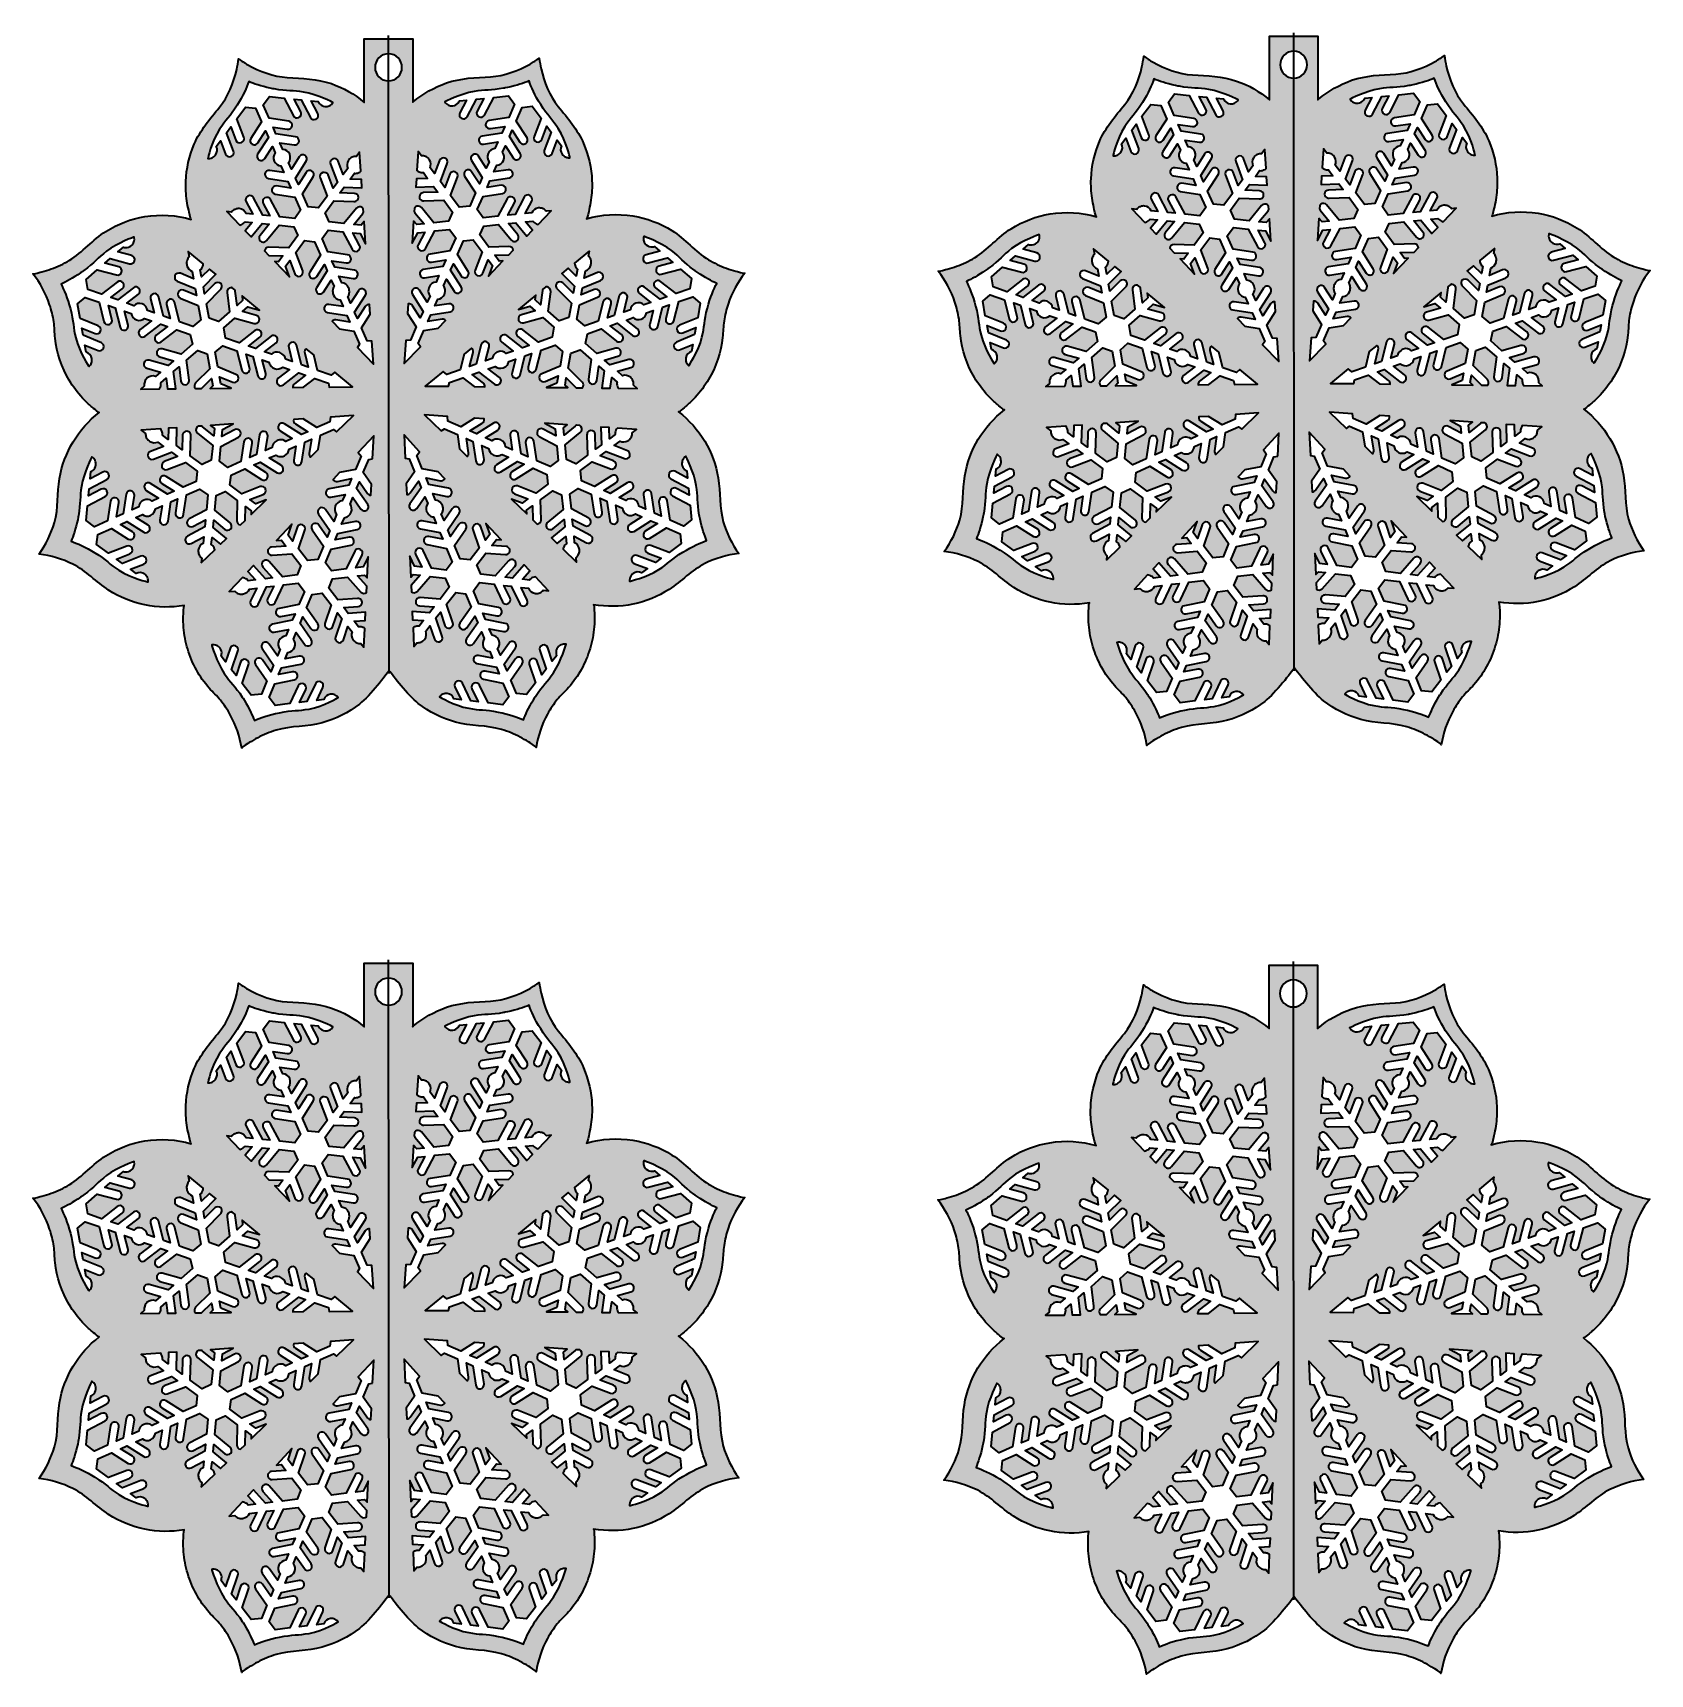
# Model space of a CAD drawing. Header units: inches. Extents: x 0.12 to 9.2, y 0.21 to 9.43.
import ezdxf

# ---------------------------------------------------------------- set-up
doc = ezdxf.new("R2010")
doc.units = ezdxf.units.IN
doc.header["$MEASUREMENT"] = 0
doc.layers.add('Layer 3', color=7, linetype='Continuous')

msp = doc.modelspace()

# ---------------------------------------------------------------- hatches: boundary and pattern name
at = {"layer": 'Layer 3', "true_color": 0xffffff}
h = msp.add_hatch(color=7, dxfattribs=at)
h.dxf.hatch_style = 2
edge = h.paths.add_edge_path()
edge.add_spline(control_points=[(9.054, 6.946), (9.0418, 7.0186), (9.016, 7.0889), (8.9781, 7.1521), (8.94, 7.2157), (8.8899, 7.2718), (8.8313, 7.3169), (8.8343, 7.3146), (8.875, 7.3507), (8.8793, 7.3544), (8.8952, 7.3682), (8.9103, 7.3828), (8.9246, 7.3982), (8.9531, 7.4287), (8.9782, 7.4622), (8.9996, 7.498), (9.0429, 7.5705), (9.0696, 7.6511), (9.0788, 7.735), (9.0822, 7.7657), (9.0817, 7.7968), (9.0864, 7.8273), (9.0914, 7.8597), (9.0992, 7.8915), (9.1095, 7.9225), (9.1307, 7.9855), (9.1628, 8.0447), (9.204, 8.0968), (9.201, 8.0929), (9.1586, 8.106), (9.1528, 8.1075), (9.135, 8.1119), (9.1175, 8.1173), (9.1003, 8.1236), (9.0652, 8.1362), (9.0313, 8.1523), (8.9993, 8.1715), (8.9235, 8.2172), (8.8681, 8.288), (8.7938, 8.3347), (8.7272, 8.3765), (8.6524, 8.4048), (8.5747, 8.4175), (8.4879, 8.4318), (8.3984, 8.4264), (8.3139, 8.4018), (8.3197, 8.4035), (8.3271, 8.4462), (8.3288, 8.4529), (8.3329, 8.4707), (8.3364, 8.4886), (8.339, 8.5068), (8.3443, 8.5426), (8.3463, 8.579), (8.3449, 8.6151), (8.342, 8.6872), (8.3259, 8.7587), (8.2974, 8.8251), (8.2642, 8.9029), (8.2088, 8.9668), (8.1557, 9.0315), (8.1072, 9.0905), (8.0757, 9.1693), (8.059, 9.2433), (8.0545, 9.2633), (8.051, 9.2836), (8.0486, 9.3042), (8.032, 9.2921), (8.0146, 9.281), (7.9967, 9.2707), (7.9309, 9.2332), (7.8515, 9.2032), (7.7753, 9.199), (7.6917, 9.1946), (7.6071, 9.1922), (7.5272, 9.1643), (7.459, 9.1404), (7.3954, 9.104), (7.3404, 9.0575), (7.3397, 9.0568), (7.3389, 9.0562), (7.3382, 9.0555), (7.3382, 9.0555), (7.3382, 9.4115), (7.3382, 9.4115), (7.3382, 9.4115), (7.0657, 9.4115), (7.0657, 9.4115), (7.0657, 9.4115), (7.0657, 9.0553), (7.0657, 9.0553), (7.0111, 9.101), (6.9482, 9.1368), (6.881, 9.1604), (6.801, 9.1883), (6.7165, 9.1907), (6.6329, 9.1951), (6.5567, 9.1993), (6.4772, 9.2293), (6.4114, 9.2668), (6.3936, 9.2769), (6.3763, 9.2882), (6.3596, 9.3003), (6.3572, 9.2797), (6.3538, 9.2594), (6.3492, 9.2393), (6.3324, 9.1654), (6.301, 9.0867), (6.2525, 9.0276), (6.1993, 8.9629), (6.144, 8.899), (6.1107, 8.8211), (6.0824, 8.7548), (6.0661, 8.6833), (6.0634, 8.6112), (6.062, 8.575), (6.0638, 8.5386), (6.069, 8.5028), (6.0717, 8.4847), (6.0752, 8.4668), (6.0795, 8.449), (6.081, 8.4423), (6.0885, 8.3996), (6.0943, 8.3979), (6.0099, 8.4225), (5.9202, 8.4278), (5.8334, 8.4136), (5.7559, 8.401), (5.681, 8.3726), (5.6143, 8.3308), (5.54, 8.2842), (5.4847, 8.2132), (5.4088, 8.1676), (5.3768, 8.1483), (5.3429, 8.1323), (5.3078, 8.1196), (5.2906, 8.1135), (5.2731, 8.108), (5.2554, 8.1036), (5.2496, 8.1021), (5.2072, 8.089), (5.204, 8.0929), (5.2454, 8.0408), (5.2775, 7.9817), (5.2986, 7.9186), (5.309, 7.8876), (5.3168, 7.8557), (5.3217, 7.8235), (5.3264, 7.7929), (5.3259, 7.7618), (5.3293, 7.7311), (5.3386, 7.6472), (5.3653, 7.5667), (5.4085, 7.4942), (5.43, 7.4583), (5.4552, 7.4248), (5.4835, 7.3943), (5.4978, 7.3789), (5.5129, 7.3643), (5.5289, 7.3505), (5.5332, 7.3468), (5.5738, 7.3107), (5.5768, 7.313), (5.5182, 7.2679), (5.4681, 7.2118), (5.43, 7.1482), (5.3922, 7.085), (5.3663, 7.0147), (5.354, 6.9421), (5.3403, 6.8601), (5.3489, 6.7768), (5.3256, 6.6957), (5.3072, 6.6318), (5.2779, 6.5712), (5.2389, 6.5175), (5.3049, 6.5098), (5.3695, 6.4907), (5.4289, 6.4611), (5.5045, 6.4236), (5.5602, 6.361), (5.6299, 6.3158), (5.6917, 6.2757), (5.761, 6.2473), (5.8332, 6.2326), (5.9059, 6.2179), (5.981, 6.2168), (6.0539, 6.2297), (6.0502, 6.229), (6.0493, 6.1747), (6.0492, 6.1689), (6.0486, 6.1479), (6.0492, 6.1269), (6.0509, 6.106), (6.0542, 6.0644), (6.062, 6.0232), (6.0739, 5.9832), (6.0982, 5.9022), (6.1395, 5.8282), (6.1952, 5.7648), (6.2156, 5.7415), (6.2388, 5.721), (6.2582, 5.6968), (6.2786, 5.6714), (6.297, 5.6442), (6.3128, 5.6155), (6.345, 5.5575), (6.367, 5.4939), (6.3775, 5.4283), (6.3775, 5.4336), (6.415, 5.4557), (6.42, 5.4589), (6.4353, 5.4689), (6.4511, 5.4782), (6.4672, 5.4867), (6.5003, 5.504), (6.5352, 5.5182), (6.5709, 5.5287), (6.6557, 5.554), (6.7454, 5.5468), (6.83, 5.5701), (6.9059, 5.5911), (6.9772, 5.6272), (7.039, 5.6758), (7.1014, 5.725), (7.1892, 5.8412), (7.2056, 5.8632), (7.2275, 5.8339), (7.3097, 5.7265), (7.3692, 5.6797), (7.4309, 5.6311), (7.5022, 5.595), (7.5781, 5.5742), (7.6627, 5.5507), (7.7524, 5.5579), (7.8372, 5.5326), (7.8731, 5.5221), (7.9078, 5.5079), (7.9409, 5.4905), (7.9571, 5.4821), (7.9728, 5.4728), (7.9882, 5.4628), (7.9931, 5.4596), (8.0307, 5.4375), (8.0307, 5.4322), (8.0413, 5.4979), (8.0632, 5.5614), (8.0954, 5.6194), (8.1113, 5.648), (8.1295, 5.6753), (8.15, 5.7007), (8.1693, 5.7248), (8.1927, 5.7454), (8.2131, 5.7687), (8.2686, 5.8322), (8.31, 5.9062), (8.3342, 5.9871), (8.3463, 6.0271), (8.354, 6.0683), (8.3572, 6.1098), (8.359, 6.1308), (8.3595, 6.1518), (8.359, 6.1728), (8.3588, 6.1786), (8.3581, 6.2329), (8.3542, 6.2336), (8.4271, 6.2207), (8.5024, 6.2218), (8.5749, 6.2367), (8.6471, 6.2512), (8.7164, 6.2797), (8.7784, 6.3197), (8.8481, 6.3648), (8.9038, 6.4275), (8.9793, 6.465), (9.0388, 6.4947), (9.1032, 6.5139), (9.1692, 6.5214), (9.1303, 6.5751), (9.1009, 6.6358), (9.0825, 6.6996), (9.0593, 6.7807), (9.0678, 6.864), (9.054, 6.946)], knot_values=[0, 0, 0, 0, 1, 1, 1, 2, 2, 2, 3, 3, 3, 4, 4, 4, 5, 5, 5, 6, 6, 6, 7, 7, 7, 8, 8, 8, 9, 9, 9, 10, 10, 10, 11, 11, 11, 12, 12, 12, 13, 13, 13, 14, 14, 14, 15, 15, 15, 16, 16, 16, 17, 17, 17, 18, 18, 18, 19, 19, 19, 20, 20, 20, 21, 21, 21, 22, 22, 22, 23, 23, 23, 24, 24, 24, 25, 25, 25, 26, 26, 26, 27, 27, 27, 28, 28, 28, 29, 29, 29, 30, 30, 30, 31, 31, 31, 32, 32, 32, 33, 33, 33, 34, 34, 34, 35, 35, 35, 36, 36, 36, 37, 37, 37, 38, 38, 38, 39, 39, 39, 40, 40, 40, 41, 41, 41, 42, 42, 42, 43, 43, 43, 44, 44, 44, 45, 45, 45, 46, 46, 46, 47, 47, 47, 48, 48, 48, 49, 49, 49, 50, 50, 50, 51, 51, 51, 52, 52, 52, 53, 53, 53, 54, 54, 54, 55, 55, 55, 56, 56, 56, 57, 57, 57, 58, 58, 58, 59, 59, 59, 60, 60, 60, 61, 61, 61, 62, 62, 62, 63, 63, 63, 64, 64, 64, 65, 65, 65, 66, 66, 66, 67, 67, 67, 68, 68, 68, 69, 69, 69, 70, 70, 70, 71, 71, 71, 72, 72, 72, 73, 73, 73, 74, 74, 74, 75, 75, 75, 76, 76, 76, 77, 77, 77, 78, 78, 78, 79, 79, 79, 80, 80, 80, 81, 81, 81, 82, 82, 82, 83, 83, 83, 84, 84, 84, 85, 85, 85, 86, 86, 86, 87, 87, 87, 88, 88, 88, 89, 89, 89, 90, 90, 90, 91, 91, 91, 92, 92, 92, 93, 93, 93, 94, 94, 94, 94], degree=3, periodic=1)
edge = h.paths.add_edge_path()
edge.add_spline(control_points=[(8.3306, 8.2211), (8.3306, 8.2211), (8.3252, 8.1912), (8.3252, 8.1912), (8.3309, 8.186), (8.3353, 8.1794), (8.3379, 8.1719), (8.3407, 8.1642), (8.3413, 8.1558), (8.3399, 8.1478), (8.3396, 8.1458), (8.339, 8.1439), (8.3385, 8.1419), (8.3385, 8.1418), (8.3384, 8.1418), (8.3384, 8.1417), (8.3346, 8.1262), (8.3232, 8.1144), (8.309, 8.1094), (8.309, 8.1094), (8.3018, 8.0687), (8.3018, 8.0687), (8.3018, 8.0687), (8.3752, 8.099), (8.3752, 8.099), (8.387, 8.1039), (8.4006, 8.0982), (8.4056, 8.0861), (8.4104, 8.074), (8.4049, 8.0605), (8.3931, 8.0555), (8.3931, 8.0555), (8.292, 8.0139), (8.292, 8.0139), (8.292, 8.0139), (8.2846, 7.9736), (8.2846, 7.9736), (8.2846, 7.9736), (8.3581, 8.0039), (8.3581, 8.0039), (8.3699, 8.0087), (8.3835, 8.0029), (8.3884, 7.991), (8.3932, 7.9789), (8.3877, 7.9653), (8.3759, 7.9604), (8.3759, 7.9604), (8.2747, 7.9187), (8.2747, 7.9187), (8.2747, 7.9187), (8.2602, 7.838), (8.2602, 7.838), (8.2602, 7.838), (8.3046, 7.8001), (8.3046, 7.8001), (8.3046, 7.8001), (8.3802, 7.8268), (8.3802, 7.8268), (8.3802, 7.8268), (8.4079, 7.9362), (8.4079, 7.9362), (8.411, 7.9489), (8.4238, 7.9562), (8.4361, 7.9529), (8.4485, 7.9496), (8.456, 7.9368), (8.4528, 7.9243), (8.4528, 7.9243), (8.4328, 7.8453), (8.4328, 7.8453), (8.4328, 7.8453), (8.4703, 7.8586), (8.4703, 7.8586), (8.4703, 7.8586), (8.4981, 7.968), (8.4981, 7.968), (8.5013, 7.9805), (8.5139, 7.988), (8.5263, 7.9847), (8.5386, 7.9814), (8.5461, 7.9686), (8.5431, 7.956), (8.5431, 7.956), (8.5231, 7.8771), (8.5231, 7.8771), (8.5231, 7.8771), (8.5603, 7.8903), (8.5603, 7.8903), (8.5628, 7.9067), (8.5739, 7.9211), (8.5904, 7.9269), (8.607, 7.9328), (8.6243, 7.9294), (8.637, 7.9173), (8.637, 7.9173), (8.6754, 7.9308), (8.6754, 7.9308), (8.6754, 7.9308), (8.6114, 7.9811), (8.6114, 7.9811), (8.6011, 7.989), (8.5992, 8.0037), (8.607, 8.014), (8.6147, 8.0242), (8.6293, 8.026), (8.6395, 8.018), (8.6395, 8.018), (8.7275, 7.9493), (8.7275, 7.9493), (8.7275, 7.9493), (8.7657, 7.9626), (8.7657, 7.9626), (8.7657, 7.9626), (8.7015, 8.0128), (8.7015, 8.0128), (8.6914, 8.0208), (8.6895, 8.0355), (8.6972, 8.0458), (8.7049, 8.056), (8.7195, 8.0579), (8.7297, 8.0498), (8.7297, 8.0498), (8.8178, 7.981), (8.8178, 7.981), (8.8178, 7.981), (8.8946, 8.008), (8.8946, 8.008), (8.8946, 8.008), (8.9042, 8.0651), (8.9042, 8.0651), (8.9042, 8.0651), (8.8418, 8.1193), (8.8418, 8.1193), (8.8418, 8.1193), (8.734, 8.0898), (8.734, 8.0898), (8.7222, 8.0865), (8.71, 8.0932), (8.706, 8.1047), (8.7057, 8.1053), (8.7056, 8.1058), (8.7054, 8.1062), (8.702, 8.1187), (8.7092, 8.1317), (8.7215, 8.1351), (8.7215, 8.1351), (8.7992, 8.1564), (8.7992, 8.1564), (8.7992, 8.1564), (8.7688, 8.1828), (8.7688, 8.1828), (8.7688, 8.1828), (8.661, 8.1532), (8.661, 8.1532), (8.6492, 8.15), (8.637, 8.1565), (8.6329, 8.1682), (8.6327, 8.1686), (8.6325, 8.1692), (8.6324, 8.1697), (8.6289, 8.1822), (8.6361, 8.1951), (8.6485, 8.1985), (8.6485, 8.1985), (8.7261, 8.2198), (8.7261, 8.2198), (8.7261, 8.2198), (8.6957, 8.2462), (8.6957, 8.2462), (8.692, 8.2448), (8.6879, 8.244), (8.6839, 8.2437), (8.6715, 8.2428), (8.6596, 8.2468), (8.6502, 8.255), (8.6439, 8.2604), (8.6392, 8.2673), (8.6364, 8.275), (8.6334, 8.284), (8.6329, 8.2937), (8.6353, 8.3026), (8.6353, 8.3026), (8.7281, 8.2704), (8.791, 8.2228), (8.8393, 8.1861), (8.8582, 8.158), (8.9174, 8.1143), (8.9196, 8.1126), (8.9218, 8.1111), (8.924, 8.1096), (8.924, 8.1096), (8.936, 8.101), (8.936, 8.101), (8.979, 8.0712), (9.0178, 8.0512), (9.0453, 8.0387), (9.0299, 8.0079), (9.0089, 7.9604), (8.9931, 7.8997), (8.9743, 7.8285), (8.9772, 7.7948), (8.9627, 7.736), (8.942, 7.6535), (8.8881, 7.5755), (8.8881, 7.5755), (8.8859, 7.5776), (8.8838, 7.58), (8.8818, 7.5825), (8.8815, 7.583), (8.8811, 7.5836), (8.8807, 7.5842), (8.8781, 7.5878), (8.876, 7.5918), (8.8745, 7.596), (8.8718, 7.6037), (8.8711, 7.6121), (8.8725, 7.6203), (8.8757, 7.638), (8.8885, 7.6514), (8.9045, 7.6562), (8.9045, 7.6562), (8.9117, 7.6958), (8.9117, 7.6958), (8.9117, 7.6958), (8.8371, 7.665), (8.8371, 7.665), (8.8253, 7.6603), (8.8118, 7.666), (8.8068, 7.678), (8.8067, 7.6783), (8.8065, 7.6787), (8.8064, 7.6792), (8.8022, 7.6908), (8.8078, 7.7039), (8.8193, 7.7086), (8.8193, 7.7086), (8.9215, 7.7507), (8.9215, 7.7507), (8.9215, 7.7507), (8.9288, 7.791), (8.9288, 7.791), (8.9288, 7.791), (8.8543, 7.7603), (8.8543, 7.7603), (8.8424, 7.7555), (8.8289, 7.7612), (8.8239, 7.7732), (8.8238, 7.7736), (8.8236, 7.774), (8.8235, 7.7744), (8.8193, 7.7861), (8.825, 7.799), (8.8364, 7.8037), (8.8364, 7.8037), (8.9386, 7.846), (8.9386, 7.846), (8.9386, 7.846), (8.9534, 7.9276), (8.9534, 7.9276), (8.9534, 7.9276), (8.9109, 7.9639), (8.9109, 7.9639), (8.9109, 7.9639), (8.8318, 7.9361), (8.8318, 7.9361), (8.8318, 7.9361), (8.8043, 7.8278), (8.8043, 7.8278), (8.8013, 7.8154), (8.7886, 7.8079), (8.7763, 7.8112), (8.7684, 7.8132), (8.7627, 7.819), (8.76, 7.8262), (8.7586, 7.8304), (8.7584, 7.8353), (8.7595, 7.8398), (8.7595, 7.8398), (8.7792, 7.9176), (8.7792, 7.9176), (8.7792, 7.9176), (8.7417, 7.9043), (8.7417, 7.9043), (8.7417, 7.9043), (8.7142, 7.7961), (8.7142, 7.7961), (8.711, 7.7835), (8.6984, 7.7761), (8.686, 7.7794), (8.6782, 7.7815), (8.6724, 7.7873), (8.6699, 7.7944), (8.6684, 7.7986), (8.6681, 7.8035), (8.6692, 7.8082), (8.6692, 7.8082), (8.689, 7.8858), (8.689, 7.8858), (8.689, 7.8858), (8.6517, 7.8726), (8.6517, 7.8726), (8.6489, 7.8568), (8.6379, 7.8429), (8.6218, 7.8372), (8.6057, 7.8315), (8.5879, 7.8369), (8.5763, 7.8461), (8.5763, 7.8461), (8.5378, 7.8325), (8.5378, 7.8325), (8.5378, 7.8325), (8.601, 7.783), (8.601, 7.783), (8.6111, 7.7751), (8.6131, 7.7604), (8.6053, 7.7501), (8.5975, 7.74), (8.5829, 7.7382), (8.5728, 7.7461), (8.5728, 7.7461), (8.4857, 7.8142), (8.4857, 7.8142), (8.4857, 7.8142), (8.4475, 7.8007), (8.4475, 7.8007), (8.4475, 7.8007), (8.5107, 7.7512), (8.5107, 7.7512), (8.521, 7.7433), (8.5229, 7.7286), (8.5152, 7.7183), (8.5074, 7.708), (8.4928, 7.7062), (8.4827, 7.7143), (8.4827, 7.7143), (8.3956, 7.7823), (8.3956, 7.7823), (8.3956, 7.7823), (8.3199, 7.7557), (8.3199, 7.7557), (8.3199, 7.7557), (8.3081, 7.7003), (8.3081, 7.7003), (8.3081, 7.7003), (8.3717, 7.6451), (8.3717, 7.6451), (8.3717, 7.6451), (8.4784, 7.6743), (8.4784, 7.6743), (8.4907, 7.6778), (8.5035, 7.6704), (8.5068, 7.6578), (8.5103, 7.6454), (8.5032, 7.6325), (8.4907, 7.6292), (8.4907, 7.6292), (8.4143, 7.6082), (8.4143, 7.6082), (8.4143, 7.6082), (8.4447, 7.5817), (8.4447, 7.5817), (8.4447, 7.5817), (8.5514, 7.611), (8.5514, 7.611), (8.5636, 7.6143), (8.5764, 7.6069), (8.5799, 7.5944), (8.5834, 7.5819), (8.5763, 7.569), (8.5639, 7.5657), (8.5639, 7.5657), (8.4874, 7.5447), (8.4874, 7.5447), (8.4874, 7.5447), (8.5159, 7.52), (8.5159, 7.52), (8.531, 7.5253), (8.5484, 7.5225), (8.5614, 7.5111), (8.5677, 7.5058), (8.5724, 7.4987), (8.5752, 7.4911), (8.5753, 7.4907), (8.5754, 7.4904), (8.5754, 7.49), (8.5756, 7.4897), (8.5757, 7.4894), (8.5759, 7.489), (8.5785, 7.4815), (8.579, 7.4736), (8.5779, 7.466), (8.5779, 7.466), (8.5982, 7.4485), (8.5982, 7.4485), (8.5982, 7.4485), (8.4927, 7.4497), (8.4927, 7.4497), (8.4911, 7.4523), (8.4896, 7.4553), (8.4885, 7.4583), (8.4885, 7.4583), (8.4884, 7.4587), (8.4884, 7.4587), (8.4882, 7.4593), (8.4881, 7.4597), (8.4878, 7.4603), (8.485, 7.4682), (8.4845, 7.4765), (8.4859, 7.4844), (8.4859, 7.4844), (8.4859, 7.4846), (8.4859, 7.4846), (8.4859, 7.4846), (8.4556, 7.5107), (8.4556, 7.5107), (8.4556, 7.5107), (8.4478, 7.4501), (8.4478, 7.4501), (8.4478, 7.4501), (8.4011, 7.4507), (8.4011, 7.4507), (8.4011, 7.4507), (8.4135, 7.5473), (8.4135, 7.5473), (8.4135, 7.5473), (8.3825, 7.5742), (8.3825, 7.5742), (8.3825, 7.5742), (8.3722, 7.4933), (8.3722, 7.4933), (8.3706, 7.4804), (8.3589, 7.4714), (8.3461, 7.4732), (8.3374, 7.4744), (8.3302, 7.4807), (8.3274, 7.4887), (8.3263, 7.4922), (8.3257, 7.496), (8.3263, 7.4997), (8.3263, 7.4997), (8.3404, 7.6107), (8.3404, 7.6107), (8.3404, 7.6107), (8.2777, 7.6651), (8.2777, 7.6651), (8.2777, 7.6651), (8.2257, 7.6468), (8.2257, 7.6468), (8.2257, 7.6468), (8.2107, 7.5629), (8.2107, 7.5629), (8.2107, 7.5629), (8.2899, 7.4839), (8.2899, 7.4839), (8.2986, 7.4751), (8.299, 7.4611), (8.2913, 7.4519), (8.2913, 7.4519), (8.2557, 7.4523), (8.2557, 7.4523), (8.2557, 7.4523), (8.2007, 7.5073), (8.2007, 7.5073), (8.2007, 7.5073), (8.1935, 7.4678), (8.1935, 7.4678), (8.1935, 7.4678), (8.2084, 7.4529), (8.2084, 7.4529), (8.2084, 7.4529), (8.0902, 7.4543), (8.0902, 7.4543), (8.0902, 7.4543), (8.1482, 7.4782), (8.1482, 7.4782), (8.1482, 7.4782), (8.1554, 7.5185), (8.1554, 7.5185), (8.1554, 7.5185), (8.081, 7.4878), (8.081, 7.4878), (8.069, 7.4829), (8.0556, 7.4886), (8.0506, 7.5007), (8.0504, 7.501), (8.0503, 7.5014), (8.0502, 7.5018), (8.046, 7.5136), (8.0517, 7.5265), (8.0631, 7.5312), (8.0631, 7.5312), (8.1653, 7.5735), (8.1653, 7.5735), (8.1653, 7.5735), (8.18, 7.6551), (8.18, 7.6551), (8.18, 7.6551), (8.1374, 7.6914), (8.1374, 7.6914), (8.1374, 7.6914), (8.0585, 7.6636), (8.0585, 7.6636), (8.0585, 7.6636), (8.031, 7.5553), (8.031, 7.5553), (8.0279, 7.5428), (8.0153, 7.5354), (8.0029, 7.5386), (7.9952, 7.5408), (7.9893, 7.5465), (7.9868, 7.5537), (7.9853, 7.5579), (7.985, 7.5626), (7.9861, 7.5673), (7.9861, 7.5673), (8.0059, 7.645), (8.0059, 7.645), (8.0059, 7.645), (7.9684, 7.6318), (7.9684, 7.6318), (7.9684, 7.6318), (7.9409, 7.5236), (7.9409, 7.5236), (7.9377, 7.511), (7.925, 7.5036), (7.9127, 7.5069), (7.9049, 7.509), (7.899, 7.5147), (7.8965, 7.5218), (7.895, 7.5261), (7.8947, 7.5308), (7.896, 7.5355), (7.896, 7.5355), (7.9156, 7.6132), (7.9156, 7.6132), (7.9156, 7.6132), (7.8781, 7.6), (7.8781, 7.6), (7.8774, 7.5964), (7.8763, 7.593), (7.8746, 7.5896), (7.8713, 7.5826), (7.8664, 7.5767), (7.8604, 7.5722), (7.8604, 7.5721), (7.8603, 7.5721), (7.8603, 7.5721), (7.8561, 7.5685), (7.8513, 7.5657), (7.846, 7.5637), (7.8297, 7.558), (7.8121, 7.5635), (7.8003, 7.5726), (7.8003, 7.5726), (7.7618, 7.559), (7.7618, 7.559), (7.7618, 7.559), (7.825, 7.5097), (7.825, 7.5097), (7.8353, 7.5017), (7.8371, 7.4869), (7.8295, 7.4767), (7.8215, 7.4665), (7.8071, 7.4646), (7.7968, 7.4726), (7.7968, 7.4726), (7.7099, 7.5407), (7.7099, 7.5407), (7.7099, 7.5407), (7.6717, 7.5272), (7.6717, 7.5272), (7.6717, 7.5272), (7.7347, 7.4779), (7.7347, 7.4779), (7.741, 7.473), (7.7442, 7.4655), (7.7439, 7.4582), (7.7439, 7.4582), (7.6836, 7.4589), (7.6836, 7.4589), (7.6836, 7.4589), (7.6196, 7.509), (7.6196, 7.509), (7.6196, 7.509), (7.5439, 7.4823), (7.5439, 7.4823), (7.5439, 7.4823), (7.5393, 7.4605), (7.5393, 7.4605), (7.5393, 7.4605), (7.4088, 7.4619), (7.4088, 7.4619), (7.4088, 7.4619), (7.5084, 7.544), (7.5084, 7.544), (7.5084, 7.544), (7.5286, 7.5267), (7.5286, 7.5267), (7.5286, 7.5267), (7.6043, 7.5533), (7.6043, 7.5533), (7.6043, 7.5533), (7.6265, 7.6414), (7.6265, 7.6414), (7.6265, 7.6414), (7.6681, 7.6755), (7.6681, 7.6755), (7.6756, 7.67), (7.6793, 7.6603), (7.6768, 7.6508), (7.6768, 7.6508), (7.657, 7.5719), (7.657, 7.5719), (7.657, 7.5719), (7.6945, 7.5851), (7.6945, 7.5851), (7.6945, 7.5851), (7.7222, 7.6946), (7.7222, 7.6946), (7.7253, 7.7072), (7.7379, 7.7146), (7.7503, 7.7112), (7.7628, 7.7079), (7.7703, 7.6951), (7.7671, 7.6826), (7.7671, 7.6826), (7.7471, 7.6037), (7.7471, 7.6037), (7.7471, 7.6037), (7.7847, 7.6169), (7.7847, 7.6169), (7.7865, 7.6304), (7.7939, 7.641), (7.8046, 7.6476), (7.8084, 7.6504), (7.8125, 7.6528), (7.8171, 7.6544), (7.8336, 7.6601), (7.851, 7.6569), (7.8636, 7.6447), (7.8636, 7.6447), (7.9022, 7.6583), (7.9022, 7.6583), (7.9022, 7.6583), (7.8379, 7.7085), (7.8379, 7.7085), (7.8278, 7.7165), (7.8259, 7.7312), (7.8336, 7.7414), (7.8414, 7.7517), (7.856, 7.7535), (7.8661, 7.7455), (7.8661, 7.7455), (7.9542, 7.6767), (7.9542, 7.6767), (7.9542, 7.6767), (7.9924, 7.6901), (7.9924, 7.6901), (7.9924, 7.6901), (7.9282, 7.7403), (7.9282, 7.7403), (7.9181, 7.7483), (7.916, 7.763), (7.9239, 7.7732), (7.9315, 7.7835), (7.9461, 7.7853), (7.9564, 7.7773), (7.9564, 7.7773), (8.0445, 7.7085), (8.0445, 7.7085), (8.0445, 7.7085), (8.1213, 7.7355), (8.1213, 7.7355), (8.1213, 7.7355), (8.1309, 7.7926), (8.1309, 7.7926), (8.1309, 7.7926), (8.0685, 7.8468), (8.0685, 7.8468), (8.0685, 7.8468), (7.9607, 7.8172), (7.9607, 7.8172), (7.9489, 7.814), (7.9367, 7.8207), (7.9325, 7.8322), (7.9324, 7.8326), (7.9322, 7.8332), (7.9321, 7.8337), (7.9286, 7.8462), (7.9359, 7.8592), (7.9482, 7.8625), (7.9482, 7.8625), (8.0259, 7.8837), (8.0259, 7.8837), (8.0259, 7.8837), (7.9954, 7.9103), (7.9954, 7.9103), (7.9954, 7.9103), (7.9318, 7.8928), (7.9318, 7.8928), (7.9318, 7.8928), (8.0292, 7.9729), (8.0292, 7.9729), (8.0292, 7.9729), (8.0256, 7.9455), (8.0256, 7.9455), (8.0256, 7.9455), (8.0565, 7.9186), (8.0565, 7.9186), (8.0565, 7.9186), (8.0667, 7.9983), (8.0667, 7.9983), (8.0671, 8.0011), (8.0679, 8.0035), (8.069, 8.0058), (8.069, 8.0058), (8.0836, 8.0178), (8.0836, 8.0178), (8.0865, 8.0186), (8.0896, 8.0187), (8.0927, 8.0183), (8.1054, 8.0167), (8.1143, 8.0047), (8.1128, 7.9919), (8.1128, 7.9919), (8.0988, 7.8821), (8.0988, 7.8821), (8.0988, 7.8821), (8.1611, 7.8279), (8.1611, 7.8279), (8.1611, 7.8279), (8.2146, 7.8468), (8.2146, 7.8468), (8.2146, 7.8468), (8.2292, 7.9278), (8.2292, 7.9278), (8.2292, 7.9278), (8.149, 8.0078), (8.149, 8.0078), (8.1465, 8.0104), (8.1446, 8.0133), (8.1435, 8.0167), (8.1406, 8.0248), (8.1422, 8.0343), (8.1488, 8.041), (8.1577, 8.05), (8.1724, 8.0501), (8.1815, 8.041), (8.1815, 8.041), (8.2392, 7.9835), (8.2392, 7.9835), (8.2392, 7.9835), (8.2464, 8.0229), (8.2464, 8.0229), (8.2464, 8.0229), (8.1756, 8.0936), (8.1756, 8.0936), (8.1756, 8.0936), (8.2117, 8.1232), (8.2117, 8.1232), (8.2117, 8.1232), (8.2564, 8.0786), (8.2564, 8.0786), (8.2564, 8.0786), (8.2635, 8.1182), (8.2635, 8.1182), (8.2574, 8.1236), (8.2527, 8.1304), (8.2499, 8.1383), (8.2482, 8.1429), (8.2474, 8.1476), (8.2472, 8.1525), (8.2472, 8.1525), (8.3306, 8.2211), (8.3306, 8.2211)], knot_values=[0, 0, 0, 0, 1, 1, 1, 2, 2, 2, 3, 3, 3, 4, 4, 4, 5, 5, 5, 6, 6, 6, 7, 7, 7, 8, 8, 8, 9, 9, 9, 10, 10, 10, 11, 11, 11, 12, 12, 12, 13, 13, 13, 14, 14, 14, 15, 15, 15, 16, 16, 16, 17, 17, 17, 18, 18, 18, 19, 19, 19, 20, 20, 20, 21, 21, 21, 22, 22, 22, 23, 23, 23, 24, 24, 24, 25, 25, 25, 26, 26, 26, 27, 27, 27, 28, 28, 28, 29, 29, 29, 30, 30, 30, 31, 31, 31, 32, 32, 32, 33, 33, 33, 34, 34, 34, 35, 35, 35, 36, 36, 36, 37, 37, 37, 38, 38, 38, 39, 39, 39, 40, 40, 40, 41, 41, 41, 42, 42, 42, 43, 43, 43, 44, 44, 44, 45, 45, 45, 46, 46, 46, 47, 47, 47, 48, 48, 48, 49, 49, 49, 50, 50, 50, 51, 51, 51, 52, 52, 52, 53, 53, 53, 54, 54, 54, 55, 55, 55, 56, 56, 56, 57, 57, 57, 58, 58, 58, 59, 59, 59, 60, 60, 60, 61, 61, 61, 62, 62, 62, 63, 63, 63, 64, 64, 64, 65, 65, 65, 66, 66, 66, 67, 67, 67, 68, 68, 68, 69, 69, 69, 70, 70, 70, 71, 71, 71, 72, 72, 72, 73, 73, 73, 74, 74, 74, 75, 75, 75, 76, 76, 76, 77, 77, 77, 78, 78, 78, 79, 79, 79, 80, 80, 80, 81, 81, 81, 82, 82, 82, 83, 83, 83, 84, 84, 84, 85, 85, 85, 86, 86, 86, 87, 87, 87, 88, 88, 88, 89, 89, 89, 90, 90, 90, 91, 91, 91, 92, 92, 92, 93, 93, 93, 94, 94, 94, 95, 95, 95, 96, 96, 96, 97, 97, 97, 98, 98, 98, 99, 99, 99, 100, 100, 100, 101, 101, 101, 102, 102, 102, 103, 103, 103, 104, 104, 104, 105, 105, 105, 106, 106, 106, 107, 107, 107, 108, 108, 108, 109, 109, 109, 110, 110, 110, 111, 111, 111, 112, 112, 112, 113, 113, 113, 114, 114, 114, 115, 115, 115, 116, 116, 116, 117, 117, 117, 118, 118, 118, 119, 119, 119, 120, 120, 120, 121, 121, 121, 122, 122, 122, 123, 123, 123, 124, 124, 124, 125, 125, 125, 126, 126, 126, 127, 127, 127, 128, 128, 128, 129, 129, 129, 130, 130, 130, 131, 131, 131, 132, 132, 132, 133, 133, 133, 134, 134, 134, 135, 135, 135, 136, 136, 136, 137, 137, 137, 138, 138, 138, 139, 139, 139, 140, 140, 140, 141, 141, 141, 142, 142, 142, 143, 143, 143, 144, 144, 144, 145, 145, 145, 146, 146, 146, 147, 147, 147, 148, 148, 148, 149, 149, 149, 150, 150, 150, 151, 151, 151, 152, 152, 152, 153, 153, 153, 154, 154, 154, 155, 155, 155, 156, 156, 156, 157, 157, 157, 158, 158, 158, 159, 159, 159, 160, 160, 160, 161, 161, 161, 162, 162, 162, 163, 163, 163, 164, 164, 164, 165, 165, 165, 166, 166, 166, 167, 167, 167, 168, 168, 168, 169, 169, 169, 170, 170, 170, 171, 171, 171, 172, 172, 172, 173, 173, 173, 174, 174, 174, 175, 175, 175, 176, 176, 176, 177, 177, 177, 178, 178, 178, 179, 179, 179, 180, 180, 180, 181, 181, 181, 182, 182, 182, 183, 183, 183, 184, 184, 184, 185, 185, 185, 186, 186, 186, 187, 187, 187, 188, 188, 188, 189, 189, 189, 190, 190, 190, 191, 191, 191, 192, 192, 192, 193, 193, 193, 194, 194, 194, 195, 195, 195, 196, 196, 196, 197, 197, 197, 198, 198, 198, 199, 199, 199, 200, 200, 200, 201, 201, 201, 202, 202, 202, 203, 203, 203, 204, 204, 204, 205, 205, 205, 206, 206, 206, 207, 207, 207, 208, 208, 208, 209, 209, 209, 210, 210, 210, 211, 211, 211, 212, 212, 212, 213, 213, 213, 214, 214, 214, 215, 215, 215, 216, 216, 216, 217, 217, 217, 218, 218, 218, 219, 219, 219, 220, 220, 220, 221, 221, 221, 222, 222, 222, 223, 223, 223, 224, 224, 224, 225, 225, 225, 226, 226, 226, 227, 227, 227, 228, 228, 228, 229, 229, 229, 230, 230, 230, 231, 231, 231, 232, 232, 232, 233, 233, 233, 234, 234, 234, 235, 235, 235, 236, 236, 236, 237, 237, 237, 238, 238, 238, 239, 239, 239, 240, 240, 240, 241, 241, 241, 242, 242, 242, 243, 243, 243, 244, 244, 244, 245, 245, 245, 246, 246, 246, 247, 247, 247, 248, 248, 248, 249, 249, 249, 250, 250, 250, 251, 251, 251, 252, 252, 252, 253, 253, 253, 254, 254, 254, 255, 255, 255, 256, 256, 256, 257, 257, 257, 258, 258, 258, 258], degree=3, periodic=1)
edge = h.paths.add_edge_path()
edge.add_spline(control_points=[(7.3432, 8.3905), (7.3432, 8.3905), (7.3609, 8.3692), (7.3609, 8.3692), (7.3609, 8.3692), (7.4015, 8.3733), (7.4015, 8.3733), (7.4015, 8.3733), (7.3504, 8.4353), (7.3504, 8.4353), (7.3488, 8.4375), (7.3475, 8.4397), (7.3467, 8.4422), (7.3467, 8.4422), (7.3478, 8.461), (7.3478, 8.461), (7.3493, 8.4636), (7.3511, 8.466), (7.3536, 8.4679), (7.3636, 8.476), (7.3785, 8.4744), (7.3867, 8.4644), (7.3867, 8.4644), (7.4571, 8.379), (7.4571, 8.379), (7.4571, 8.379), (7.5392, 8.3873), (7.5392, 8.3873), (7.5392, 8.3873), (7.5621, 8.4393), (7.5621, 8.4393), (7.5621, 8.4393), (7.5131, 8.5054), (7.5131, 8.5054), (7.5131, 8.5054), (7.4, 8.5018), (7.4, 8.5018), (7.3963, 8.5017), (7.3928, 8.5023), (7.3896, 8.5037), (7.3817, 8.5072), (7.376, 8.5151), (7.3756, 8.5243), (7.375, 8.5369), (7.385, 8.5478), (7.3979, 8.5482), (7.3979, 8.5482), (7.4795, 8.5507), (7.4795, 8.5507), (7.4795, 8.5507), (7.4554, 8.583), (7.4554, 8.583), (7.4554, 8.583), (7.3556, 8.5798), (7.3556, 8.5798), (7.3556, 8.5798), (7.3586, 8.6265), (7.3586, 8.6265), (7.3586, 8.6265), (7.4218, 8.6285), (7.4218, 8.6285), (7.4218, 8.6285), (7.3978, 8.6608), (7.3978, 8.6608), (7.3897, 8.66), (7.3815, 8.6612), (7.3739, 8.6646), (7.3693, 8.6665), (7.3653, 8.6693), (7.3617, 8.6725), (7.3617, 8.6725), (7.3688, 8.7803), (7.3688, 8.7803), (7.3688, 8.7803), (7.387, 8.7557), (7.387, 8.7557), (7.3946, 8.7564), (7.4024, 8.7551), (7.4096, 8.7519), (7.4172, 8.7485), (7.4238, 8.7433), (7.4286, 8.7367), (7.4299, 8.7351), (7.4309, 8.7335), (7.4318, 8.7317), (7.432, 8.7317), (7.432, 8.7315), (7.4321, 8.7315), (7.4407, 8.718), (7.4415, 8.7018), (7.4354, 8.688), (7.4354, 8.688), (7.4602, 8.6548), (7.4602, 8.6548), (7.4602, 8.6548), (7.4884, 8.729), (7.4884, 8.729), (7.4928, 8.741), (7.5064, 8.7469), (7.5185, 8.7423), (7.5307, 8.7378), (7.5367, 8.7243), (7.5322, 8.7123), (7.5322, 8.7123), (7.4934, 8.61), (7.4934, 8.61), (7.4934, 8.61), (7.5178, 8.5772), (7.5178, 8.5772), (7.5178, 8.5772), (7.546, 8.6514), (7.546, 8.6514), (7.5504, 8.6633), (7.5639, 8.6693), (7.5761, 8.6646), (7.5884, 8.6598), (7.5943, 8.6465), (7.5899, 8.6346), (7.5899, 8.6346), (7.551, 8.5323), (7.551, 8.5323), (7.551, 8.5323), (7.5997, 8.4665), (7.5997, 8.4665), (7.5997, 8.4665), (7.6578, 8.4729), (7.6578, 8.4729), (7.6578, 8.4729), (7.6902, 8.5462), (7.6902, 8.5462), (7.6902, 8.5462), (7.6293, 8.6415), (7.6293, 8.6415), (7.6224, 8.6523), (7.6256, 8.6667), (7.6365, 8.6733), (7.6474, 8.6801), (7.662, 8.6768), (7.6689, 8.666), (7.6689, 8.666), (7.7127, 8.5973), (7.7127, 8.5973), (7.7127, 8.5973), (7.7288, 8.6337), (7.7288, 8.6337), (7.7288, 8.6337), (7.6679, 8.7289), (7.6679, 8.7289), (7.661, 8.7398), (7.6642, 8.7542), (7.6752, 8.7608), (7.686, 8.7676), (7.7006, 8.7643), (7.7075, 8.7535), (7.7075, 8.7535), (7.7513, 8.6848), (7.7513, 8.6848), (7.7513, 8.6848), (7.7672, 8.721), (7.7672, 8.721), (7.757, 8.734), (7.7542, 8.7519), (7.7613, 8.768), (7.7682, 8.7842), (7.7825, 8.7946), (7.8, 8.7954), (7.8, 8.7954), (7.8165, 8.8328), (7.8165, 8.8328), (7.8165, 8.8328), (7.736, 8.8203), (7.736, 8.8203), (7.7232, 8.8183), (7.7111, 8.8271), (7.709, 8.8397), (7.707, 8.8523), (7.7156, 8.8642), (7.7284, 8.8662), (7.7284, 8.8662), (7.8388, 8.8832), (7.8388, 8.8832), (7.8388, 8.8832), (7.8552, 8.9203), (7.8552, 8.9203), (7.8552, 8.9203), (7.7746, 8.9079), (7.7746, 8.9079), (7.7618, 8.9058), (7.7497, 8.9146), (7.7477, 8.9272), (7.7456, 8.9398), (7.7542, 8.9518), (7.767, 8.9537), (7.767, 8.9537), (7.8775, 8.9707), (7.8775, 8.9707), (7.8775, 8.9707), (7.9103, 9.0453), (7.9103, 9.0453), (7.9103, 9.0453), (7.8753, 9.0914), (7.8753, 9.0914), (7.8753, 9.0914), (7.7931, 9.083), (7.7931, 9.083), (7.7931, 9.083), (7.7409, 8.9842), (7.7409, 8.9842), (7.7352, 8.9733), (7.7218, 8.969), (7.7107, 8.974), (7.7102, 8.9742), (7.7097, 8.9744), (7.7092, 8.9747), (7.6977, 8.9808), (7.6934, 8.9948), (7.6992, 9.0061), (7.6992, 9.0061), (7.737, 9.0773), (7.737, 9.0773), (7.737, 9.0773), (7.6968, 9.0732), (7.6968, 9.0732), (7.6968, 9.0732), (7.6446, 8.9744), (7.6446, 8.9744), (7.6389, 8.9636), (7.6256, 8.9592), (7.6145, 8.9642), (7.614, 8.9644), (7.6135, 8.9646), (7.6129, 8.9648), (7.6015, 8.971), (7.597, 8.985), (7.6029, 8.9962), (7.6029, 8.9962), (7.6407, 9.0675), (7.6407, 9.0675), (7.6407, 9.0675), (7.6006, 9.0633), (7.6006, 9.0633), (7.5989, 9.0597), (7.5968, 9.0562), (7.5943, 9.053), (7.5865, 9.0435), (7.5754, 9.0375), (7.5629, 9.0362), (7.5547, 9.0354), (7.5465, 9.0367), (7.539, 9.04), (7.5303, 9.0439), (7.5231, 9.0503), (7.5181, 9.0579), (7.5181, 9.0579), (7.6052, 9.1036), (7.6829, 9.1168), (7.7428, 9.1269), (7.7761, 9.1214), (7.8486, 9.1346), (7.8513, 9.1351), (7.8539, 9.1357), (7.8565, 9.1361), (7.8565, 9.1361), (7.8709, 9.139), (7.8709, 9.139), (7.9221, 9.15), (7.9632, 9.1647), (7.9911, 9.176), (8.0032, 9.1437), (8.0234, 9.096), (8.0567, 9.0428), (8.0959, 8.9804), (8.1222, 8.9594), (8.1552, 8.9083), (8.2011, 8.8369), (8.221, 8.7444), (8.221, 8.7444), (8.2179, 8.7442), (8.2149, 8.7442), (8.2118, 8.7446), (8.2111, 8.7446), (8.2104, 8.7447), (8.2097, 8.7448), (8.2053, 8.7454), (8.201, 8.7467), (8.1968, 8.7485), (8.1893, 8.7518), (8.1828, 8.7569), (8.1778, 8.7636), (8.1671, 8.778), (8.1661, 8.7967), (8.1735, 8.8115), (8.1735, 8.8115), (8.1495, 8.8439), (8.1495, 8.8439), (8.1495, 8.8439), (8.1209, 8.7685), (8.1209, 8.7685), (8.1163, 8.7565), (8.1028, 8.7507), (8.0907, 8.7553), (8.0903, 8.7554), (8.0899, 8.7555), (8.0896, 8.7557), (8.0782, 8.7607), (8.0725, 8.7737), (8.077, 8.7853), (8.077, 8.7853), (8.1163, 8.8886), (8.1163, 8.8886), (8.1163, 8.8886), (8.092, 8.9215), (8.092, 8.9215), (8.092, 8.9215), (8.0632, 8.8462), (8.0632, 8.8462), (8.0586, 8.8343), (8.0452, 8.8283), (8.0331, 8.8329), (8.0327, 8.833), (8.0322, 8.8332), (8.032, 8.8335), (8.0206, 8.8385), (8.0149, 8.8514), (8.0193, 8.8629), (8.0193, 8.8629), (8.0586, 8.9664), (8.0586, 8.9664), (8.0586, 8.9664), (8.0092, 9.033), (8.0092, 9.033), (8.0092, 9.033), (7.9536, 9.0269), (7.9536, 9.0269), (7.9536, 9.0269), (7.9197, 8.9503), (7.9197, 8.9503), (7.9197, 8.9503), (7.9799, 8.8561), (7.9799, 8.8561), (7.9868, 8.8453), (7.9836, 8.831), (7.9727, 8.8242), (7.9659, 8.8198), (7.9577, 8.8197), (7.9507, 8.8226), (7.9467, 8.8246), (7.9429, 8.8275), (7.9403, 8.8317), (7.9403, 8.8317), (7.8972, 8.8992), (7.8972, 8.8992), (7.8972, 8.8992), (7.8811, 8.8628), (7.8811, 8.8628), (7.8811, 8.8628), (7.9413, 8.7686), (7.9413, 8.7686), (7.9482, 8.7578), (7.945, 8.7435), (7.934, 8.7367), (7.9272, 8.7325), (7.919, 8.7321), (7.9121, 8.7351), (7.9079, 8.7369), (7.9043, 8.74), (7.9017, 8.7442), (7.9017, 8.7442), (7.8586, 8.8117), (7.8586, 8.8117), (7.8586, 8.8117), (7.8427, 8.7755), (7.8427, 8.7755), (7.8524, 8.7626), (7.8549, 8.7451), (7.8481, 8.7294), (7.8411, 8.7139), (7.825, 8.7046), (7.8104, 8.7023), (7.8104, 8.7023), (7.7939, 8.665), (7.7939, 8.665), (7.7939, 8.665), (7.8731, 8.6772), (7.8731, 8.6772), (7.8859, 8.6792), (7.8979, 8.6705), (7.9002, 8.6579), (7.9022, 8.6451), (7.8936, 8.6333), (7.8809, 8.6314), (7.8809, 8.6314), (7.7715, 8.6144), (7.7715, 8.6144), (7.7715, 8.6144), (7.7553, 8.5775), (7.7553, 8.5775), (7.7553, 8.5775), (7.8346, 8.5897), (7.8346, 8.5897), (7.8474, 8.5917), (7.8593, 8.583), (7.8615, 8.5704), (7.8638, 8.5576), (7.855, 8.5458), (7.8422, 8.5439), (7.8422, 8.5439), (7.7329, 8.5271), (7.7329, 8.5271), (7.7329, 8.5271), (7.7006, 8.4536), (7.7006, 8.4536), (7.7006, 8.4536), (7.7329, 8.4071), (7.7329, 8.4071), (7.7329, 8.4071), (7.8167, 8.4157), (7.8167, 8.4157), (7.8167, 8.4157), (7.8684, 8.5133), (7.8684, 8.5133), (7.8743, 8.5247), (7.8885, 8.5289), (7.9, 8.5229), (7.9115, 8.5168), (7.916, 8.5028), (7.9099, 8.4915), (7.9099, 8.4915), (7.8728, 8.4214), (7.8728, 8.4214), (7.8728, 8.4214), (7.9129, 8.4254), (7.9129, 8.4254), (7.9129, 8.4254), (7.9646, 8.5232), (7.9646, 8.5232), (7.9706, 8.5344), (7.9847, 8.5387), (7.9963, 8.5326), (8.0077, 8.5267), (8.0122, 8.5125), (8.0061, 8.5012), (8.0061, 8.5012), (7.969, 8.4312), (7.969, 8.4312), (7.969, 8.4312), (8.0065, 8.435), (8.0065, 8.435), (8.0131, 8.4496), (8.0271, 8.4604), (8.0443, 8.4622), (8.0525, 8.463), (8.0607, 8.4617), (8.0684, 8.4585), (8.0686, 8.4582), (8.0689, 8.458), (8.0692, 8.4579), (8.0696, 8.4578), (8.0699, 8.4576), (8.0702, 8.4575), (8.0775, 8.4543), (8.0836, 8.4494), (8.0885, 8.4433), (8.0885, 8.4433), (8.1152, 8.446), (8.1152, 8.446), (8.1152, 8.446), (8.042, 8.37), (8.042, 8.37), (8.0389, 8.3707), (8.0357, 8.3715), (8.0329, 8.3728), (8.0329, 8.3728), (8.0324, 8.373), (8.0324, 8.373), (8.0318, 8.3732), (8.0314, 8.3735), (8.031, 8.3737), (8.0234, 8.3771), (8.0167, 8.3823), (8.012, 8.3889), (8.012, 8.3889), (7.9721, 8.3847), (7.9721, 8.3847), (7.9721, 8.3847), (8.011, 8.3376), (8.011, 8.3376), (8.011, 8.3376), (7.9785, 8.304), (7.9785, 8.304), (7.9785, 8.304), (7.9165, 8.3792), (7.9165, 8.3792), (7.9165, 8.3792), (7.8759, 8.375), (7.8759, 8.375), (7.8759, 8.375), (7.9277, 8.3121), (7.9277, 8.3121), (7.936, 8.3021), (7.9345, 8.2873), (7.9245, 8.2794), (7.9175, 8.2737), (7.9081, 8.2729), (7.9003, 8.2762), (7.897, 8.2778), (7.8939, 8.28), (7.8915, 8.2829), (7.8915, 8.2829), (7.8203, 8.3693), (7.8203, 8.3693), (7.8203, 8.3693), (7.7377, 8.3608), (7.7377, 8.3608), (7.7377, 8.3608), (7.7156, 8.3105), (7.7156, 8.3105), (7.7156, 8.3105), (7.7663, 8.2419), (7.7663, 8.2419), (7.7663, 8.2419), (7.8782, 8.2455), (7.8782, 8.2455), (7.8906, 8.246), (7.901, 8.2368), (7.9022, 8.2247), (7.9022, 8.2247), (7.8778, 8.1992), (7.8778, 8.1992), (7.8778, 8.1992), (7.7999, 8.1967), (7.7999, 8.1967), (7.7999, 8.1967), (7.8239, 8.1643), (7.8239, 8.1643), (7.8239, 8.1643), (7.8449, 8.165), (7.8449, 8.165), (7.8449, 8.165), (7.7629, 8.0797), (7.7629, 8.0797), (7.7629, 8.0797), (7.7853, 8.1385), (7.7853, 8.1385), (7.7853, 8.1385), (7.7609, 8.1714), (7.7609, 8.1714), (7.7609, 8.1714), (7.7322, 8.096), (7.7322, 8.096), (7.7277, 8.0842), (7.7142, 8.0782), (7.7021, 8.0828), (7.7017, 8.0829), (7.7013, 8.083), (7.7009, 8.0832), (7.6895, 8.0882), (7.6839, 8.1012), (7.6884, 8.1128), (7.6884, 8.1128), (7.7275, 8.2162), (7.7275, 8.2162), (7.7275, 8.2162), (7.6782, 8.2828), (7.6782, 8.2828), (7.6782, 8.2828), (7.6225, 8.2767), (7.6225, 8.2767), (7.6225, 8.2767), (7.5888, 8.2001), (7.5888, 8.2001), (7.5888, 8.2001), (7.6489, 8.106), (7.6489, 8.106), (7.6559, 8.0951), (7.6527, 8.0808), (7.6417, 8.074), (7.6349, 8.0697), (7.6265, 8.0694), (7.6197, 8.0726), (7.6156, 8.0743), (7.612, 8.0773), (7.6093, 8.0815), (7.6093, 8.0815), (7.5661, 8.149), (7.5661, 8.149), (7.5661, 8.149), (7.5502, 8.1125), (7.5502, 8.1125), (7.5502, 8.1125), (7.6102, 8.0185), (7.6102, 8.0185), (7.6171, 8.0075), (7.6139, 7.9932), (7.6031, 7.9865), (7.5963, 7.9822), (7.5879, 7.9821), (7.5811, 7.985), (7.577, 7.9869), (7.5734, 7.9898), (7.5707, 7.994), (7.5707, 7.994), (7.5275, 8.0615), (7.5275, 8.0615), (7.5275, 8.0615), (7.5115, 8.0251), (7.5115, 8.0251), (7.5136, 8.0221), (7.5154, 8.0189), (7.5167, 8.0154), (7.5196, 8.0083), (7.5206, 8.0005), (7.5197, 7.9932), (7.5197, 7.993), (7.5197, 7.993), (7.5197, 7.993), (7.5195, 7.9876), (7.5182, 7.9821), (7.5159, 7.9768), (7.5089, 7.9611), (7.4929, 7.9519), (7.4782, 7.9497), (7.4782, 7.9497), (7.4617, 7.9123), (7.4617, 7.9123), (7.4617, 7.9123), (7.541, 7.9244), (7.541, 7.9244), (7.5538, 7.9265), (7.5659, 7.9178), (7.5679, 7.9051), (7.5702, 7.8925), (7.5615, 7.8805), (7.5488, 7.8786), (7.5488, 7.8786), (7.4395, 7.8619), (7.4395, 7.8619), (7.4395, 7.8619), (7.4231, 7.8247), (7.4231, 7.8247), (7.4231, 7.8247), (7.5024, 7.8371), (7.5024, 7.8371), (7.5103, 7.8382), (7.5178, 7.8354), (7.5229, 7.8301), (7.5229, 7.8301), (7.4813, 7.7867), (7.4813, 7.7867), (7.4813, 7.7867), (7.4009, 7.7743), (7.4009, 7.7743), (7.4009, 7.7743), (7.3685, 7.701), (7.3685, 7.701), (7.3685, 7.701), (7.3813, 7.6826), (7.3813, 7.6826), (7.3813, 7.6826), (7.2907, 7.5885), (7.2907, 7.5885), (7.2907, 7.5885), (7.2992, 7.7173), (7.2992, 7.7173), (7.2992, 7.7173), (7.3256, 7.7203), (7.3256, 7.7203), (7.3256, 7.7203), (7.3581, 7.7936), (7.3581, 7.7936), (7.3581, 7.7936), (7.3092, 7.87), (7.3092, 7.87), (7.3092, 7.87), (7.3127, 7.9239), (7.3127, 7.9239), (7.3218, 7.9254), (7.3314, 7.9215), (7.3367, 7.9132), (7.3367, 7.9132), (7.3806, 7.8447), (7.3806, 7.8447), (7.3806, 7.8447), (7.3967, 7.8811), (7.3967, 7.8811), (7.3967, 7.8811), (7.3359, 7.9762), (7.3359, 7.9762), (7.3289, 7.9871), (7.3321, 8.0015), (7.3429, 8.0082), (7.3539, 8.015), (7.3684, 8.0117), (7.3753, 8.0007), (7.3753, 8.0007), (7.4192, 7.9322), (7.4192, 7.9322), (7.4192, 7.9322), (7.4353, 7.9686), (7.4353, 7.9686), (7.4265, 7.9792), (7.424, 7.9918), (7.4265, 8.0042), (7.427, 8.0087), (7.4282, 8.0135), (7.4302, 8.0179), (7.4372, 8.0339), (7.4515, 8.0443), (7.469, 8.0451), (7.469, 8.0451), (7.4854, 8.0826), (7.4854, 8.0826), (7.4854, 8.0826), (7.405, 8.0701), (7.405, 8.0701), (7.3922, 8.0682), (7.3802, 8.0769), (7.3779, 8.0896), (7.3759, 8.1022), (7.3845, 8.114), (7.3972, 8.1161), (7.3972, 8.1161), (7.5078, 8.133), (7.5078, 8.133), (7.5078, 8.133), (7.524, 8.1701), (7.524, 8.1701), (7.524, 8.1701), (7.4436, 8.1578), (7.4436, 8.1578), (7.4309, 8.1557), (7.4188, 8.1644), (7.4167, 8.1771), (7.4145, 8.1897), (7.4231, 8.2015), (7.4359, 8.2035), (7.4359, 8.2035), (7.5464, 8.2205), (7.5464, 8.2205), (7.5464, 8.2205), (7.5793, 8.2951), (7.5793, 8.2951), (7.5793, 8.2951), (7.5443, 8.3412), (7.5443, 8.3412), (7.5443, 8.3412), (7.4621, 8.3329), (7.4621, 8.3329), (7.4621, 8.3329), (7.4097, 8.234), (7.4097, 8.234), (7.404, 8.2232), (7.3909, 8.2189), (7.3797, 8.2237), (7.3792, 8.224), (7.3786, 8.2243), (7.3782, 8.2246), (7.3667, 8.2305), (7.3622, 8.2446), (7.3682, 8.256), (7.3682, 8.256), (7.4059, 8.3271), (7.4059, 8.3271), (7.4059, 8.3271), (7.3659, 8.323), (7.3659, 8.323), (7.3659, 8.323), (7.335, 8.2647), (7.335, 8.2647), (7.335, 8.2647), (7.3432, 8.3905), (7.3432, 8.3905)], knot_values=[0, 0, 0, 0, 1, 1, 1, 2, 2, 2, 3, 3, 3, 4, 4, 4, 5, 5, 5, 6, 6, 6, 7, 7, 7, 8, 8, 8, 9, 9, 9, 10, 10, 10, 11, 11, 11, 12, 12, 12, 13, 13, 13, 14, 14, 14, 15, 15, 15, 16, 16, 16, 17, 17, 17, 18, 18, 18, 19, 19, 19, 20, 20, 20, 21, 21, 21, 22, 22, 22, 23, 23, 23, 24, 24, 24, 25, 25, 25, 26, 26, 26, 27, 27, 27, 28, 28, 28, 29, 29, 29, 30, 30, 30, 31, 31, 31, 32, 32, 32, 33, 33, 33, 34, 34, 34, 35, 35, 35, 36, 36, 36, 37, 37, 37, 38, 38, 38, 39, 39, 39, 40, 40, 40, 41, 41, 41, 42, 42, 42, 43, 43, 43, 44, 44, 44, 45, 45, 45, 46, 46, 46, 47, 47, 47, 48, 48, 48, 49, 49, 49, 50, 50, 50, 51, 51, 51, 52, 52, 52, 53, 53, 53, 54, 54, 54, 55, 55, 55, 56, 56, 56, 57, 57, 57, 58, 58, 58, 59, 59, 59, 60, 60, 60, 61, 61, 61, 62, 62, 62, 63, 63, 63, 64, 64, 64, 65, 65, 65, 66, 66, 66, 67, 67, 67, 68, 68, 68, 69, 69, 69, 70, 70, 70, 71, 71, 71, 72, 72, 72, 73, 73, 73, 74, 74, 74, 75, 75, 75, 76, 76, 76, 77, 77, 77, 78, 78, 78, 79, 79, 79, 80, 80, 80, 81, 81, 81, 82, 82, 82, 83, 83, 83, 84, 84, 84, 85, 85, 85, 86, 86, 86, 87, 87, 87, 88, 88, 88, 89, 89, 89, 90, 90, 90, 91, 91, 91, 92, 92, 92, 93, 93, 93, 94, 94, 94, 95, 95, 95, 96, 96, 96, 97, 97, 97, 98, 98, 98, 99, 99, 99, 100, 100, 100, 101, 101, 101, 102, 102, 102, 103, 103, 103, 104, 104, 104, 105, 105, 105, 106, 106, 106, 107, 107, 107, 108, 108, 108, 109, 109, 109, 110, 110, 110, 111, 111, 111, 112, 112, 112, 113, 113, 113, 114, 114, 114, 115, 115, 115, 116, 116, 116, 117, 117, 117, 118, 118, 118, 119, 119, 119, 120, 120, 120, 121, 121, 121, 122, 122, 122, 123, 123, 123, 124, 124, 124, 125, 125, 125, 126, 126, 126, 127, 127, 127, 128, 128, 128, 129, 129, 129, 130, 130, 130, 131, 131, 131, 132, 132, 132, 133, 133, 133, 134, 134, 134, 135, 135, 135, 136, 136, 136, 137, 137, 137, 138, 138, 138, 139, 139, 139, 140, 140, 140, 141, 141, 141, 142, 142, 142, 143, 143, 143, 144, 144, 144, 145, 145, 145, 146, 146, 146, 147, 147, 147, 148, 148, 148, 149, 149, 149, 150, 150, 150, 151, 151, 151, 152, 152, 152, 153, 153, 153, 154, 154, 154, 155, 155, 155, 156, 156, 156, 157, 157, 157, 158, 158, 158, 159, 159, 159, 160, 160, 160, 161, 161, 161, 162, 162, 162, 163, 163, 163, 164, 164, 164, 165, 165, 165, 166, 166, 166, 167, 167, 167, 168, 168, 168, 169, 169, 169, 170, 170, 170, 171, 171, 171, 172, 172, 172, 173, 173, 173, 174, 174, 174, 175, 175, 175, 176, 176, 176, 177, 177, 177, 178, 178, 178, 179, 179, 179, 180, 180, 180, 181, 181, 181, 182, 182, 182, 183, 183, 183, 184, 184, 184, 185, 185, 185, 186, 186, 186, 187, 187, 187, 188, 188, 188, 189, 189, 189, 190, 190, 190, 191, 191, 191, 192, 192, 192, 193, 193, 193, 194, 194, 194, 195, 195, 195, 196, 196, 196, 197, 197, 197, 198, 198, 198, 199, 199, 199, 200, 200, 200, 201, 201, 201, 202, 202, 202, 203, 203, 203, 204, 204, 204, 205, 205, 205, 206, 206, 206, 207, 207, 207, 208, 208, 208, 209, 209, 209, 210, 210, 210, 211, 211, 211, 212, 212, 212, 213, 213, 213, 214, 214, 214, 215, 215, 215, 216, 216, 216, 217, 217, 217, 218, 218, 218, 219, 219, 219, 220, 220, 220, 221, 221, 221, 222, 222, 222, 223, 223, 223, 224, 224, 224, 225, 225, 225, 226, 226, 226, 227, 227, 227, 228, 228, 228, 229, 229, 229, 230, 230, 230, 231, 231, 231, 232, 232, 232, 233, 233, 233, 234, 234, 234, 235, 235, 235, 236, 236, 236, 237, 237, 237, 238, 238, 238, 239, 239, 239, 240, 240, 240, 241, 241, 241, 242, 242, 242, 243, 243, 243, 244, 244, 244, 245, 245, 245, 246, 246, 246, 247, 247, 247, 248, 248, 248, 249, 249, 249, 250, 250, 250, 251, 251, 251, 252, 252, 252, 253, 253, 253, 254, 254, 254, 255, 255, 255, 256, 256, 256, 257, 257, 257, 257], degree=3, periodic=1)
edge = h.paths.add_edge_path()
edge.add_spline(control_points=[(7.202, 9.3275), (7.2438, 9.3275), (7.2777, 9.2936), (7.2777, 9.2518), (7.2777, 9.21), (7.2438, 9.176), (7.202, 9.176), (7.1602, 9.176), (7.1263, 9.21), (7.1263, 9.2518), (7.1263, 9.2936), (7.1602, 9.3275), (7.202, 9.3275)], knot_values=[0, 0, 0, 0, 1, 1, 1, 2, 2, 2, 3, 3, 3, 4, 4, 4, 4], degree=3, periodic=1)
edge = h.paths.add_edge_path()
edge.add_spline(control_points=[(6.2529, 8.9044), (6.2859, 8.9555), (6.3124, 8.9764), (6.3515, 9.0389), (6.3847, 9.0921), (6.405, 9.1398), (6.417, 9.1721), (6.445, 9.1608), (6.486, 9.1461), (6.5372, 9.1351), (6.5372, 9.1351), (6.5517, 9.1322), (6.5517, 9.1322), (6.5543, 9.1318), (6.5568, 9.1311), (6.5595, 9.1307), (6.6321, 9.1175), (6.6653, 9.123), (6.7253, 9.1129), (6.8031, 9.0997), (6.89, 9.054), (6.89, 9.054), (6.8852, 9.0464), (6.8779, 9.04), (6.8692, 9.0361), (6.8617, 9.0328), (6.8534, 9.0315), (6.8452, 9.0323), (6.8328, 9.0335), (6.8215, 9.0396), (6.8139, 9.0492), (6.8113, 9.0523), (6.8092, 9.0558), (6.8075, 9.0594), (6.8075, 9.0594), (6.7675, 9.0636), (6.7675, 9.0636), (6.7675, 9.0636), (6.8052, 8.9923), (6.8052, 8.9923), (6.8111, 8.9811), (6.8067, 8.9669), (6.7952, 8.961), (6.7947, 8.9607), (6.7942, 8.9604), (6.7936, 8.9603), (6.7825, 8.9553), (6.7693, 8.9597), (6.7635, 8.9705), (6.7635, 8.9705), (6.7113, 9.0693), (6.7113, 9.0693), (6.7113, 9.0693), (6.6713, 9.0735), (6.6713, 9.0735), (6.6713, 9.0735), (6.7089, 9.0022), (6.7089, 9.0022), (6.7149, 8.991), (6.7104, 8.9768), (6.6989, 8.9708), (6.6985, 8.9705), (6.6979, 8.9703), (6.6974, 8.9701), (6.6863, 8.9651), (6.6731, 8.9694), (6.6674, 8.9803), (6.6674, 8.9803), (6.615, 9.0792), (6.615, 9.0792), (6.615, 9.0792), (6.5328, 9.0875), (6.5328, 9.0875), (6.5328, 9.0875), (6.4978, 9.0414), (6.4978, 9.0414), (6.4978, 9.0414), (6.5307, 8.9668), (6.5307, 8.9668), (6.5307, 8.9668), (6.6413, 8.9498), (6.6413, 8.9498), (6.654, 8.9479), (6.6627, 8.936), (6.6606, 8.9233), (6.6584, 8.9107), (6.6463, 8.9019), (6.6335, 8.904), (6.6335, 8.904), (6.5531, 8.9164), (6.5531, 8.9164), (6.5531, 8.9164), (6.5693, 8.8793), (6.5693, 8.8793), (6.5693, 8.8793), (6.6799, 8.8623), (6.6799, 8.8623), (6.6927, 8.8603), (6.7013, 8.8485), (6.6992, 8.8358), (6.697, 8.8232), (6.6849, 8.8144), (6.6721, 8.8164), (6.6721, 8.8164), (6.5917, 8.8289), (6.5917, 8.8289), (6.5917, 8.8289), (6.6082, 8.7914), (6.6082, 8.7914), (6.6256, 8.7905), (6.6399, 8.7803), (6.647, 8.7642), (6.654, 8.748), (6.6511, 8.7301), (6.641, 8.7171), (6.641, 8.7171), (6.6568, 8.681), (6.6568, 8.681), (6.6568, 8.681), (6.7007, 8.7496), (6.7007, 8.7496), (6.7077, 8.7604), (6.7221, 8.7637), (6.7331, 8.7569), (6.7439, 8.7503), (6.7471, 8.736), (6.7402, 8.725), (6.7402, 8.725), (6.6795, 8.6298), (6.6795, 8.6298), (6.6795, 8.6298), (6.6954, 8.5935), (6.6954, 8.5935), (6.6954, 8.5935), (6.7393, 8.6619), (6.7393, 8.6619), (6.7463, 8.6729), (6.7607, 8.6762), (6.7717, 8.6694), (6.7825, 8.6628), (6.7857, 8.6485), (6.7788, 8.6375), (6.7788, 8.6375), (6.7181, 8.5423), (6.7181, 8.5423), (6.7181, 8.5423), (6.7504, 8.469), (6.7504, 8.469), (6.7504, 8.469), (6.8084, 8.4626), (6.8084, 8.4626), (6.8084, 8.4626), (6.8572, 8.5285), (6.8572, 8.5285), (6.8572, 8.5285), (6.8184, 8.6307), (6.8184, 8.6307), (6.8138, 8.6426), (6.8199, 8.656), (6.8321, 8.6607), (6.8442, 8.6654), (6.8577, 8.6594), (6.8622, 8.6475), (6.8622, 8.6475), (6.8904, 8.5732), (6.8904, 8.5732), (6.8904, 8.5732), (6.9147, 8.6061), (6.9147, 8.6061), (6.9147, 8.6061), (6.876, 8.7085), (6.876, 8.7085), (6.8714, 8.7204), (6.8775, 8.7337), (6.8897, 8.7385), (6.9018, 8.743), (6.9153, 8.7371), (6.9199, 8.7251), (6.9199, 8.7251), (6.9481, 8.651), (6.9481, 8.651), (6.9481, 8.651), (6.9727, 8.6842), (6.9727, 8.6842), (6.9667, 8.6978), (6.9675, 8.7142), (6.9761, 8.7275), (6.9761, 8.7276), (6.9763, 8.7278), (6.9763, 8.7278), (6.9772, 8.7296), (6.9782, 8.7312), (6.9795, 8.7328), (6.9843, 8.7394), (6.991, 8.7446), (6.9985, 8.7479), (7.0057, 8.7511), (7.0136, 8.7523), (7.0213, 8.7518), (7.0213, 8.7518), (7.0393, 8.7764), (7.0393, 8.7764), (7.0393, 8.7764), (7.0464, 8.6686), (7.0464, 8.6686), (7.0428, 8.6654), (7.0388, 8.6626), (7.0343, 8.6607), (7.0267, 8.6573), (7.0184, 8.6561), (7.0103, 8.6569), (7.0103, 8.6569), (6.9863, 8.6246), (6.9863, 8.6246), (6.9863, 8.6246), (7.0495, 8.6225), (7.0495, 8.6225), (7.0495, 8.6225), (7.0525, 8.576), (7.0525, 8.576), (7.0525, 8.576), (6.9527, 8.5792), (6.9527, 8.5792), (6.9527, 8.5792), (6.9288, 8.5468), (6.9288, 8.5468), (6.9288, 8.5468), (7.0102, 8.5443), (7.0102, 8.5443), (7.0231, 8.5439), (7.0331, 8.533), (7.0327, 8.5204), (7.0322, 8.5111), (7.0264, 8.5033), (7.0185, 8.4998), (7.0153, 8.4985), (7.0118, 8.4978), (7.0081, 8.4979), (7.0081, 8.4979), (6.895, 8.5015), (6.895, 8.5015), (6.895, 8.5015), (6.846, 8.4354), (6.846, 8.4354), (6.846, 8.4354), (6.8689, 8.3835), (6.8689, 8.3835), (6.8689, 8.3835), (6.9511, 8.3751), (6.9511, 8.3751), (6.9511, 8.3751), (7.0215, 8.4605), (7.0215, 8.4605), (7.0297, 8.4705), (7.0446, 8.4721), (7.0545, 8.464), (7.057, 8.4621), (7.0589, 8.4597), (7.0603, 8.4571), (7.0603, 8.4571), (7.0615, 8.4383), (7.0615, 8.4383), (7.0606, 8.4358), (7.0595, 8.4335), (7.0577, 8.4314), (7.0577, 8.4314), (7.0065, 8.3694), (7.0065, 8.3694), (7.0065, 8.3694), (7.0474, 8.3653), (7.0474, 8.3653), (7.0474, 8.3653), (7.065, 8.3865), (7.065, 8.3865), (7.065, 8.3865), (7.0732, 8.2608), (7.0732, 8.2608), (7.0732, 8.2608), (7.0424, 8.3192), (7.0424, 8.3192), (7.0424, 8.3192), (7.0022, 8.3232), (7.0022, 8.3232), (7.0022, 8.3232), (7.0399, 8.2521), (7.0399, 8.2521), (7.046, 8.2407), (7.0415, 8.2267), (7.03, 8.2207), (7.0295, 8.2203), (7.029, 8.2201), (7.0285, 8.2198), (7.0172, 8.2148), (7.004, 8.2193), (6.9984, 8.2301), (6.9984, 8.2301), (6.9461, 8.3289), (6.9461, 8.3289), (6.9461, 8.3289), (6.8638, 8.3373), (6.8638, 8.3373), (6.8638, 8.3373), (6.8289, 8.2912), (6.8289, 8.2912), (6.8289, 8.2912), (6.8618, 8.2167), (6.8618, 8.2167), (6.8618, 8.2167), (6.9722, 8.1996), (6.9722, 8.1996), (6.985, 8.1976), (6.9936, 8.1858), (6.9915, 8.1732), (6.9895, 8.1604), (6.9772, 8.1518), (6.9646, 8.1537), (6.9646, 8.1537), (6.884, 8.1661), (6.884, 8.1661), (6.884, 8.1661), (6.9004, 8.1292), (6.9004, 8.1292), (6.9004, 8.1292), (7.0109, 8.1121), (7.0109, 8.1121), (7.0236, 8.1101), (7.0322, 8.0983), (7.0302, 8.0857), (7.0281, 8.073), (7.0159, 8.0643), (7.0032, 8.0662), (7.0032, 8.0662), (6.9227, 8.0787), (6.9227, 8.0787), (6.9227, 8.0787), (6.9392, 8.0412), (6.9392, 8.0412), (6.9567, 8.0404), (6.971, 8.03), (6.9781, 8.014), (6.98, 8.0096), (6.9811, 8.0048), (6.9817, 8.0003), (6.9842, 7.9879), (6.9815, 7.9753), (6.9729, 7.9647), (6.9729, 7.9647), (6.989, 7.9283), (6.989, 7.9283), (6.989, 7.9283), (7.0328, 7.9968), (7.0328, 7.9968), (7.0397, 8.0078), (7.0543, 8.0111), (7.0652, 8.0043), (7.0761, 7.9976), (7.0793, 7.9832), (7.0724, 7.9723), (7.0724, 7.9723), (7.0115, 7.8772), (7.0115, 7.8772), (7.0115, 7.8772), (7.0277, 7.8407), (7.0277, 7.8407), (7.0277, 7.8407), (7.0714, 7.9093), (7.0714, 7.9093), (7.0767, 7.9176), (7.0864, 7.9215), (7.0956, 7.92), (7.0956, 7.92), (7.099, 7.8661), (7.099, 7.8661), (7.099, 7.8661), (7.0502, 7.7896), (7.0502, 7.7896), (7.0502, 7.7896), (7.0825, 7.7164), (7.0825, 7.7164), (7.0825, 7.7164), (7.109, 7.7133), (7.109, 7.7133), (7.109, 7.7133), (7.1175, 7.5846), (7.1175, 7.5846), (7.1175, 7.5846), (7.027, 7.6787), (7.027, 7.6787), (7.027, 7.6787), (7.0397, 7.6971), (7.0397, 7.6971), (7.0397, 7.6971), (7.0074, 7.7704), (7.0074, 7.7704), (7.0074, 7.7704), (6.927, 7.7828), (6.927, 7.7828), (6.927, 7.7828), (6.8852, 7.8262), (6.8852, 7.8262), (6.8903, 7.8315), (6.8979, 7.8343), (6.9057, 7.833), (6.9057, 7.833), (6.985, 7.8208), (6.985, 7.8208), (6.985, 7.8208), (6.9688, 7.8579), (6.9688, 7.8579), (6.9688, 7.8579), (6.8595, 7.8747), (6.8595, 7.8747), (6.8467, 7.8767), (6.8379, 7.8886), (6.8402, 7.9012), (6.8422, 7.9139), (6.8543, 7.9226), (6.8671, 7.9205), (6.8671, 7.9205), (6.9464, 7.9085), (6.9464, 7.9085), (6.9464, 7.9085), (6.9299, 7.9457), (6.9299, 7.9457), (6.9153, 7.948), (6.8992, 7.9572), (6.8922, 7.9729), (6.8899, 7.9782), (6.8886, 7.9837), (6.8885, 7.9892), (6.8884, 7.991), (6.8882, 7.9928), (6.8882, 7.9946), (6.8882, 8.0004), (6.8892, 8.0061), (6.8914, 8.0115), (6.8928, 8.015), (6.8946, 8.0182), (6.8967, 8.0211), (6.8967, 8.0211), (6.8806, 8.0575), (6.8806, 8.0575), (6.8806, 8.0575), (6.8375, 7.9901), (6.8375, 7.9901), (6.8349, 7.986), (6.8313, 7.9829), (6.8271, 7.9811), (6.8202, 7.978), (6.812, 7.9783), (6.8052, 7.9825), (6.7942, 7.9893), (6.791, 8.0036), (6.7979, 8.0144), (6.7979, 8.0144), (6.8581, 8.1086), (6.8581, 8.1086), (6.8581, 8.1086), (6.842, 8.1451), (6.842, 8.1451), (6.842, 8.1451), (6.7989, 8.0775), (6.7989, 8.0775), (6.7963, 8.0735), (6.7927, 8.0704), (6.7885, 8.0686), (6.7815, 8.0655), (6.7734, 8.0658), (6.7665, 8.0701), (6.7556, 8.0769), (6.7524, 8.0912), (6.7593, 8.1021), (6.7593, 8.1021), (6.8195, 8.1962), (6.8195, 8.1962), (6.8195, 8.1962), (6.7857, 8.2728), (6.7857, 8.2728), (6.7857, 8.2728), (6.73, 8.2789), (6.73, 8.2789), (6.73, 8.2789), (6.6806, 8.2122), (6.6806, 8.2122), (6.6806, 8.2122), (6.7199, 8.1089), (6.7199, 8.1089), (6.7242, 8.0973), (6.7186, 8.0843), (6.7072, 8.0793), (6.7068, 8.0792), (6.7064, 8.079), (6.7061, 8.0789), (6.6939, 8.0743), (6.6806, 8.0801), (6.676, 8.0921), (6.676, 8.0921), (6.6472, 8.1675), (6.6472, 8.1675), (6.6472, 8.1675), (6.6229, 8.1346), (6.6229, 8.1346), (6.6229, 8.1346), (6.6452, 8.0758), (6.6452, 8.0758), (6.6452, 8.0758), (6.5632, 8.1611), (6.5632, 8.1611), (6.5632, 8.1611), (6.5842, 8.1604), (6.5842, 8.1604), (6.5842, 8.1604), (6.6082, 8.1928), (6.6082, 8.1928), (6.6082, 8.1928), (6.5304, 8.1953), (6.5304, 8.1953), (6.5304, 8.1953), (6.5059, 8.2208), (6.5059, 8.2208), (6.5071, 8.2329), (6.5177, 8.2421), (6.53, 8.2417), (6.53, 8.2417), (6.6418, 8.238), (6.6418, 8.238), (6.6418, 8.238), (6.6927, 8.3067), (6.6927, 8.3067), (6.6927, 8.3067), (6.6704, 8.3569), (6.6704, 8.3569), (6.6704, 8.3569), (6.5878, 8.3654), (6.5878, 8.3654), (6.5878, 8.3654), (6.5167, 8.279), (6.5167, 8.279), (6.5142, 8.2761), (6.5111, 8.2739), (6.5079, 8.2723), (6.5, 8.269), (6.4907, 8.2698), (6.4836, 8.2755), (6.4736, 8.2835), (6.4722, 8.2982), (6.4804, 8.308), (6.4804, 8.308), (6.5324, 8.3711), (6.5324, 8.3711), (6.5324, 8.3711), (6.4917, 8.3753), (6.4917, 8.3753), (6.4917, 8.3753), (6.4296, 8.3), (6.4296, 8.3), (6.4296, 8.3), (6.3972, 8.3337), (6.3972, 8.3337), (6.3972, 8.3337), (6.4361, 8.3808), (6.4361, 8.3808), (6.4361, 8.3808), (6.3963, 8.385), (6.3963, 8.385), (6.3914, 8.3785), (6.3849, 8.3732), (6.3772, 8.3697), (6.3768, 8.3696), (6.3763, 8.3693), (6.3759, 8.3692), (6.3759, 8.3692), (6.3753, 8.3689), (6.3753, 8.3689), (6.3724, 8.3676), (6.3693, 8.3668), (6.3661, 8.3661), (6.3661, 8.3661), (6.2931, 8.4421), (6.2931, 8.4421), (6.2931, 8.4421), (6.3197, 8.4394), (6.3197, 8.4394), (6.3245, 8.4455), (6.3307, 8.4504), (6.3379, 8.4536), (6.3382, 8.4537), (6.3386, 8.4539), (6.3389, 8.454), (6.3392, 8.4542), (6.3395, 8.4543), (6.3399, 8.4544), (6.3474, 8.4578), (6.3557, 8.4592), (6.3639, 8.4583), (6.381, 8.4565), (6.395, 8.4457), (6.4015, 8.4311), (6.4015, 8.4311), (6.439, 8.4273), (6.439, 8.4273), (6.439, 8.4273), (6.402, 8.4973), (6.402, 8.4973), (6.396, 8.5086), (6.4004, 8.5228), (6.412, 8.5287), (6.4234, 8.5348), (6.4375, 8.5305), (6.4435, 8.5193), (6.4435, 8.5193), (6.4952, 8.4215), (6.4952, 8.4215), (6.4952, 8.4215), (6.5353, 8.4175), (6.5353, 8.4175), (6.5353, 8.4175), (6.4982, 8.4876), (6.4982, 8.4876), (6.4922, 8.4989), (6.4967, 8.5129), (6.5081, 8.519), (6.5196, 8.525), (6.5338, 8.5208), (6.5397, 8.5094), (6.5397, 8.5094), (6.5915, 8.4118), (6.5915, 8.4118), (6.5915, 8.4118), (6.6752, 8.4032), (6.6752, 8.4032), (6.6752, 8.4032), (6.7075, 8.4497), (6.7075, 8.4497), (6.7075, 8.4497), (6.6752, 8.523), (6.6752, 8.523), (6.6752, 8.523), (6.5659, 8.54), (6.5659, 8.54), (6.5531, 8.5419), (6.5445, 8.5537), (6.5467, 8.5665), (6.5488, 8.579), (6.5609, 8.5878), (6.5736, 8.5858), (6.5736, 8.5858), (6.6529, 8.5736), (6.6529, 8.5736), (6.6529, 8.5736), (6.6365, 8.6105), (6.6365, 8.6105), (6.6365, 8.6105), (6.5272, 8.6273), (6.5272, 8.6273), (6.5145, 8.6294), (6.5059, 8.6412), (6.5081, 8.6539), (6.5102, 8.6667), (6.5222, 8.6753), (6.535, 8.6733), (6.535, 8.6733), (6.6143, 8.6611), (6.6143, 8.6611), (6.6143, 8.6611), (6.5978, 8.6985), (6.5978, 8.6985), (6.5831, 8.7007), (6.567, 8.71), (6.5602, 8.7255), (6.5532, 8.7412), (6.5559, 8.7587), (6.5654, 8.7717), (6.5654, 8.7717), (6.5496, 8.8078), (6.5496, 8.8078), (6.5496, 8.8078), (6.5064, 8.7403), (6.5064, 8.7403), (6.5038, 8.7361), (6.5002, 8.733), (6.4961, 8.7312), (6.4892, 8.7282), (6.481, 8.7285), (6.474, 8.7328), (6.4632, 8.7396), (6.4599, 8.7537), (6.4668, 8.7647), (6.4668, 8.7647), (6.5271, 8.8589), (6.5271, 8.8589), (6.5271, 8.8589), (6.511, 8.8953), (6.511, 8.8953), (6.511, 8.8953), (6.4678, 8.8278), (6.4678, 8.8278), (6.4652, 8.8236), (6.4615, 8.8207), (6.4575, 8.8187), (6.4506, 8.8158), (6.4424, 8.816), (6.4354, 8.8203), (6.4246, 8.8271), (6.4213, 8.8414), (6.4282, 8.8522), (6.4282, 8.8522), (6.4884, 8.9464), (6.4884, 8.9464), (6.4884, 8.9464), (6.4546, 9.0229), (6.4546, 9.0229), (6.4546, 9.0229), (6.3989, 9.029), (6.3989, 9.029), (6.3989, 9.029), (6.3495, 8.9625), (6.3495, 8.9625), (6.3495, 8.9625), (6.3888, 8.859), (6.3888, 8.859), (6.3932, 8.8475), (6.3877, 8.8346), (6.3763, 8.8296), (6.3759, 8.8293), (6.3754, 8.8292), (6.375, 8.829), (6.3629, 8.8244), (6.3495, 8.8304), (6.3449, 8.8423), (6.3449, 8.8423), (6.3163, 8.9176), (6.3163, 8.9176), (6.3163, 8.9176), (6.2918, 8.8847), (6.2918, 8.8847), (6.2918, 8.8847), (6.3311, 8.7814), (6.3311, 8.7814), (6.3356, 8.7697), (6.33, 8.7568), (6.3186, 8.7518), (6.3182, 8.7517), (6.3178, 8.7515), (6.3175, 8.7514), (6.3053, 8.7467), (6.2918, 8.7526), (6.2872, 8.7646), (6.2872, 8.7646), (6.2586, 8.84), (6.2586, 8.84), (6.2586, 8.84), (6.2347, 8.8076), (6.2347, 8.8076), (6.2421, 8.7928), (6.2411, 8.7742), (6.2303, 8.7597), (6.2254, 8.753), (6.2189, 8.7479), (6.2114, 8.7446), (6.2072, 8.7426), (6.2028, 8.7415), (6.1985, 8.7408), (6.1977, 8.7408), (6.1971, 8.7407), (6.1964, 8.7407), (6.1934, 8.7403), (6.1902, 8.7403), (6.1871, 8.7405), (6.1871, 8.7405), (6.207, 8.833), (6.2529, 8.9044)], knot_values=[0, 0, 0, 0, 1, 1, 1, 2, 2, 2, 3, 3, 3, 4, 4, 4, 5, 5, 5, 6, 6, 6, 7, 7, 7, 8, 8, 8, 9, 9, 9, 10, 10, 10, 11, 11, 11, 12, 12, 12, 13, 13, 13, 14, 14, 14, 15, 15, 15, 16, 16, 16, 17, 17, 17, 18, 18, 18, 19, 19, 19, 20, 20, 20, 21, 21, 21, 22, 22, 22, 23, 23, 23, 24, 24, 24, 25, 25, 25, 26, 26, 26, 27, 27, 27, 28, 28, 28, 29, 29, 29, 30, 30, 30, 31, 31, 31, 32, 32, 32, 33, 33, 33, 34, 34, 34, 35, 35, 35, 36, 36, 36, 37, 37, 37, 38, 38, 38, 39, 39, 39, 40, 40, 40, 41, 41, 41, 42, 42, 42, 43, 43, 43, 44, 44, 44, 45, 45, 45, 46, 46, 46, 47, 47, 47, 48, 48, 48, 49, 49, 49, 50, 50, 50, 51, 51, 51, 52, 52, 52, 53, 53, 53, 54, 54, 54, 55, 55, 55, 56, 56, 56, 57, 57, 57, 58, 58, 58, 59, 59, 59, 60, 60, 60, 61, 61, 61, 62, 62, 62, 63, 63, 63, 64, 64, 64, 65, 65, 65, 66, 66, 66, 67, 67, 67, 68, 68, 68, 69, 69, 69, 70, 70, 70, 71, 71, 71, 72, 72, 72, 73, 73, 73, 74, 74, 74, 75, 75, 75, 76, 76, 76, 77, 77, 77, 78, 78, 78, 79, 79, 79, 80, 80, 80, 81, 81, 81, 82, 82, 82, 83, 83, 83, 84, 84, 84, 85, 85, 85, 86, 86, 86, 87, 87, 87, 88, 88, 88, 89, 89, 89, 90, 90, 90, 91, 91, 91, 92, 92, 92, 93, 93, 93, 94, 94, 94, 95, 95, 95, 96, 96, 96, 97, 97, 97, 98, 98, 98, 99, 99, 99, 100, 100, 100, 101, 101, 101, 102, 102, 102, 103, 103, 103, 104, 104, 104, 105, 105, 105, 106, 106, 106, 107, 107, 107, 108, 108, 108, 109, 109, 109, 110, 110, 110, 111, 111, 111, 112, 112, 112, 113, 113, 113, 114, 114, 114, 115, 115, 115, 116, 116, 116, 117, 117, 117, 118, 118, 118, 119, 119, 119, 120, 120, 120, 121, 121, 121, 122, 122, 122, 123, 123, 123, 124, 124, 124, 125, 125, 125, 126, 126, 126, 127, 127, 127, 128, 128, 128, 129, 129, 129, 130, 130, 130, 131, 131, 131, 132, 132, 132, 133, 133, 133, 134, 134, 134, 135, 135, 135, 136, 136, 136, 137, 137, 137, 138, 138, 138, 139, 139, 139, 140, 140, 140, 141, 141, 141, 142, 142, 142, 143, 143, 143, 144, 144, 144, 145, 145, 145, 146, 146, 146, 147, 147, 147, 148, 148, 148, 149, 149, 149, 150, 150, 150, 151, 151, 151, 152, 152, 152, 153, 153, 153, 154, 154, 154, 155, 155, 155, 156, 156, 156, 157, 157, 157, 158, 158, 158, 159, 159, 159, 160, 160, 160, 161, 161, 161, 162, 162, 162, 163, 163, 163, 164, 164, 164, 165, 165, 165, 166, 166, 166, 167, 167, 167, 168, 168, 168, 169, 169, 169, 170, 170, 170, 171, 171, 171, 172, 172, 172, 173, 173, 173, 174, 174, 174, 175, 175, 175, 176, 176, 176, 177, 177, 177, 178, 178, 178, 179, 179, 179, 180, 180, 180, 181, 181, 181, 182, 182, 182, 183, 183, 183, 184, 184, 184, 185, 185, 185, 186, 186, 186, 187, 187, 187, 188, 188, 188, 189, 189, 189, 190, 190, 190, 191, 191, 191, 192, 192, 192, 193, 193, 193, 194, 194, 194, 195, 195, 195, 196, 196, 196, 197, 197, 197, 198, 198, 198, 199, 199, 199, 200, 200, 200, 201, 201, 201, 202, 202, 202, 203, 203, 203, 204, 204, 204, 205, 205, 205, 206, 206, 206, 207, 207, 207, 208, 208, 208, 209, 209, 209, 210, 210, 210, 211, 211, 211, 212, 212, 212, 213, 213, 213, 214, 214, 214, 215, 215, 215, 216, 216, 216, 217, 217, 217, 218, 218, 218, 219, 219, 219, 220, 220, 220, 221, 221, 221, 222, 222, 222, 223, 223, 223, 224, 224, 224, 225, 225, 225, 226, 226, 226, 227, 227, 227, 228, 228, 228, 229, 229, 229, 230, 230, 230, 231, 231, 231, 232, 232, 232, 233, 233, 233, 234, 234, 234, 235, 235, 235, 236, 236, 236, 237, 237, 237, 238, 238, 238, 239, 239, 239, 240, 240, 240, 241, 241, 241, 242, 242, 242, 243, 243, 243, 244, 244, 244, 245, 245, 245, 246, 246, 246, 247, 247, 247, 248, 248, 248, 249, 249, 249, 250, 250, 250, 251, 251, 251, 252, 252, 252, 253, 253, 253, 254, 254, 254, 255, 255, 255, 256, 256, 256, 257, 257, 257, 257], degree=3, periodic=1)
edge = h.paths.add_edge_path()
edge.add_spline(control_points=[(5.571, 7.6611), (5.571, 7.6611), (5.4965, 7.6919), (5.4965, 7.6919), (5.4965, 7.6919), (5.5036, 7.6523), (5.5036, 7.6523), (5.5196, 7.6475), (5.5324, 7.634), (5.5356, 7.6162), (5.537, 7.6082), (5.5364, 7.5998), (5.5336, 7.5921), (5.5321, 7.5879), (5.53, 7.5839), (5.5275, 7.5803), (5.5271, 7.5797), (5.5267, 7.5792), (5.5263, 7.5786), (5.5245, 7.5761), (5.5222, 7.5737), (5.52, 7.5717), (5.52, 7.5717), (5.4661, 7.6496), (5.4456, 7.7319), (5.4309, 7.791), (5.4338, 7.8246), (5.4152, 7.8958), (5.3992, 7.9564), (5.3782, 8.0039), (5.3629, 8.0348), (5.3903, 8.0473), (5.429, 8.0672), (5.4722, 8.0971), (5.4722, 8.0971), (5.4842, 8.1057), (5.4842, 8.1057), (5.4864, 8.1072), (5.4885, 8.1087), (5.4907, 8.1103), (5.55, 8.1542), (5.5688, 8.1821), (5.6171, 8.2189), (5.6802, 8.2665), (5.7729, 8.2987), (5.7729, 8.2987), (5.7752, 8.2898), (5.7749, 8.2801), (5.7717, 8.2711), (5.7689, 8.2635), (5.7642, 8.2565), (5.7581, 8.2511), (5.7486, 8.2429), (5.7367, 8.2389), (5.7243, 8.2397), (5.7202, 8.2401), (5.7163, 8.241), (5.7125, 8.2423), (5.7125, 8.2423), (5.6821, 8.2158), (5.6821, 8.2158), (5.6821, 8.2158), (5.7597, 8.1946), (5.7597, 8.1946), (5.772, 8.1912), (5.7792, 8.1783), (5.7759, 8.1658), (5.7756, 8.1653), (5.7754, 8.1647), (5.7753, 8.1643), (5.7713, 8.1526), (5.759, 8.1461), (5.7471, 8.1493), (5.7471, 8.1493), (5.6393, 8.1789), (5.6393, 8.1789), (5.6393, 8.1789), (5.6089, 8.1523), (5.6089, 8.1523), (5.6089, 8.1523), (5.6867, 8.1311), (5.6867, 8.1311), (5.699, 8.1278), (5.7061, 8.1148), (5.7027, 8.1023), (5.7027, 8.1018), (5.7024, 8.1014), (5.7022, 8.1008), (5.6982, 8.0893), (5.6859, 8.0826), (5.6742, 8.0858), (5.6742, 8.0858), (5.5663, 8.1154), (5.5663, 8.1154), (5.5663, 8.1154), (5.5039, 8.0612), (5.5039, 8.0612), (5.5039, 8.0612), (5.5135, 8.0042), (5.5135, 8.0042), (5.5135, 8.0042), (5.5904, 7.9771), (5.5904, 7.9771), (5.5904, 7.9771), (5.6785, 8.046), (5.6785, 8.046), (5.6886, 8.0539), (5.7032, 8.0521), (5.711, 8.0419), (5.7188, 8.0317), (5.7168, 8.0169), (5.7067, 8.0089), (5.7067, 8.0089), (5.6424, 7.9587), (5.6424, 7.9587), (5.6424, 7.9587), (5.6806, 7.9453), (5.6806, 7.9453), (5.6806, 7.9453), (5.7686, 8.0142), (5.7686, 8.0142), (5.7789, 8.0221), (5.7934, 8.0203), (5.8011, 8.01), (5.8089, 7.9998), (5.807, 7.9851), (5.7968, 7.9772), (5.7968, 7.9772), (5.7327, 7.9269), (5.7327, 7.9269), (5.7327, 7.9269), (5.7711, 7.9133), (5.7711, 7.9133), (5.7838, 7.9255), (5.8011, 7.9289), (5.8177, 7.923), (5.8342, 7.9172), (5.8453, 7.9028), (5.8478, 7.8864), (5.8478, 7.8864), (5.885, 7.8732), (5.885, 7.8732), (5.885, 7.8732), (5.8652, 7.9521), (5.8652, 7.9521), (5.862, 7.9647), (5.8695, 7.9775), (5.8818, 7.9808), (5.8943, 7.9842), (5.9068, 7.9767), (5.91, 7.9642), (5.91, 7.9642), (5.9378, 7.8547), (5.9378, 7.8547), (5.9378, 7.8547), (5.9753, 7.8414), (5.9753, 7.8414), (5.9753, 7.8414), (5.9553, 7.9204), (5.9553, 7.9204), (5.9522, 7.9329), (5.9596, 7.9457), (5.9721, 7.949), (5.9845, 7.9523), (5.9971, 7.9448), (6.0003, 7.9323), (6.0003, 7.9323), (6.0279, 7.8229), (6.0279, 7.8229), (6.0279, 7.8229), (6.1036, 7.7962), (6.1036, 7.7962), (6.1036, 7.7962), (6.1479, 7.8342), (6.1479, 7.8342), (6.1479, 7.8342), (6.1334, 7.9147), (6.1334, 7.9147), (6.1334, 7.9147), (6.0322, 7.9564), (6.0322, 7.9564), (6.0204, 7.9614), (6.0149, 7.975), (6.0197, 7.9869), (6.0247, 7.999), (6.0384, 8.0047), (6.0502, 7.9998), (6.0502, 7.9998), (6.1235, 7.9697), (6.1235, 7.9697), (6.1235, 7.9697), (6.1163, 8.01), (6.1163, 8.01), (6.1163, 8.01), (6.0152, 8.0517), (6.0152, 8.0517), (6.0034, 8.0565), (5.9977, 8.0701), (6.0027, 8.0822), (6.0075, 8.0943), (6.0211, 8.1), (6.0329, 8.0951), (6.0329, 8.0951), (6.1064, 8.0648), (6.1064, 8.0648), (6.1064, 8.0648), (6.099, 8.1055), (6.099, 8.1055), (6.085, 8.1105), (6.0736, 8.1223), (6.0697, 8.1378), (6.0697, 8.1379), (6.0697, 8.1379), (6.0697, 8.138), (6.069, 8.14), (6.0686, 8.1418), (6.0682, 8.1439), (6.0668, 8.1519), (6.0675, 8.1603), (6.0702, 8.168), (6.0729, 8.1755), (6.0774, 8.1821), (6.0829, 8.1873), (6.0829, 8.1873), (6.0775, 8.2172), (6.0775, 8.2172), (6.0775, 8.2172), (6.1609, 8.1486), (6.1609, 8.1486), (6.1609, 8.1437), (6.1599, 8.139), (6.1584, 8.1344), (6.1556, 8.1265), (6.1507, 8.1196), (6.1447, 8.1143), (6.1447, 8.1143), (6.1518, 8.0747), (6.1518, 8.0747), (6.1518, 8.0747), (6.1965, 8.1193), (6.1965, 8.1193), (6.1965, 8.1193), (6.2325, 8.0897), (6.2325, 8.0897), (6.2325, 8.0897), (6.1618, 8.019), (6.1618, 8.019), (6.1618, 8.019), (6.1689, 7.9794), (6.1689, 7.9794), (6.1689, 7.9794), (6.2267, 8.0371), (6.2267, 8.0371), (6.2359, 8.0462), (6.2504, 8.0461), (6.2595, 8.0371), (6.2659, 8.0304), (6.2677, 8.021), (6.2647, 8.0128), (6.2636, 8.0094), (6.2617, 8.0065), (6.259, 8.0039), (6.259, 8.0039), (6.179, 7.9239), (6.179, 7.9239), (6.179, 7.9239), (6.1936, 7.8429), (6.1936, 7.8429), (6.1936, 7.8429), (6.2471, 7.824), (6.2471, 7.824), (6.2471, 7.824), (6.3095, 7.8782), (6.3095, 7.8782), (6.3095, 7.8782), (6.2954, 7.9879), (6.2954, 7.9879), (6.2938, 8.0008), (6.3028, 8.0126), (6.3154, 8.0144), (6.3186, 8.0148), (6.3217, 8.0147), (6.3245, 8.0139), (6.3245, 8.0139), (6.339, 8.0019), (6.339, 8.0019), (6.3402, 7.9996), (6.3411, 7.9972), (6.3414, 7.9944), (6.3414, 7.9944), (6.3515, 7.9147), (6.3515, 7.9147), (6.3515, 7.9147), (6.3825, 7.9417), (6.3825, 7.9417), (6.3825, 7.9417), (6.379, 7.969), (6.379, 7.969), (6.379, 7.969), (6.4764, 7.8889), (6.4764, 7.8889), (6.4764, 7.8889), (6.4127, 7.9062), (6.4127, 7.9062), (6.4127, 7.9062), (6.3822, 7.8798), (6.3822, 7.8798), (6.3822, 7.8798), (6.46, 7.8586), (6.46, 7.8586), (6.4724, 7.8553), (6.4796, 7.8423), (6.4761, 7.8298), (6.4759, 7.8293), (6.4757, 7.8287), (6.4756, 7.8282), (6.4715, 7.8167), (6.4593, 7.8101), (6.4475, 7.8133), (6.4475, 7.8133), (6.3396, 7.8429), (6.3396, 7.8429), (6.3396, 7.8429), (6.2772, 7.7887), (6.2772, 7.7887), (6.2772, 7.7887), (6.2868, 7.7317), (6.2868, 7.7317), (6.2868, 7.7317), (6.3638, 7.7046), (6.3638, 7.7046), (6.3638, 7.7046), (6.4518, 7.7735), (6.4518, 7.7735), (6.462, 7.7814), (6.4765, 7.7796), (6.4843, 7.7693), (6.4921, 7.759), (6.4902, 7.7444), (6.48, 7.7364), (6.48, 7.7364), (6.4159, 7.6862), (6.4159, 7.6862), (6.4159, 7.6862), (6.4539, 7.6728), (6.4539, 7.6728), (6.4539, 7.6728), (6.5421, 7.7417), (6.5421, 7.7417), (6.5522, 7.7496), (6.5667, 7.7478), (6.5746, 7.7375), (6.5822, 7.7273), (6.5803, 7.7125), (6.5702, 7.7046), (6.5702, 7.7046), (6.506, 7.6544), (6.506, 7.6544), (6.506, 7.6544), (6.5445, 7.6408), (6.5445, 7.6408), (6.5572, 7.653), (6.5745, 7.6562), (6.591, 7.6504), (6.5956, 7.6489), (6.5999, 7.6465), (6.6035, 7.6437), (6.6143, 7.6371), (6.6215, 7.6265), (6.6235, 7.613), (6.6235, 7.613), (6.661, 7.5998), (6.661, 7.5998), (6.661, 7.5998), (6.6411, 7.6787), (6.6411, 7.6787), (6.6379, 7.6912), (6.6454, 7.704), (6.6578, 7.7073), (6.6702, 7.7107), (6.6828, 7.7032), (6.686, 7.6907), (6.686, 7.6907), (6.7138, 7.5812), (6.7138, 7.5812), (6.7138, 7.5812), (6.7513, 7.5679), (6.7513, 7.5679), (6.7513, 7.5679), (6.7313, 7.6468), (6.7313, 7.6468), (6.7289, 7.6564), (6.7327, 7.6661), (6.74, 7.6717), (6.74, 7.6717), (6.7817, 7.6375), (6.7817, 7.6375), (6.7817, 7.6375), (6.8039, 7.5494), (6.8039, 7.5494), (6.8039, 7.5494), (6.8795, 7.5228), (6.8795, 7.5228), (6.8795, 7.5228), (6.8997, 7.5401), (6.8997, 7.5401), (6.8997, 7.5401), (6.9993, 7.458), (6.9993, 7.458), (6.9993, 7.458), (6.8688, 7.4565), (6.8688, 7.4565), (6.8688, 7.4565), (6.8642, 7.4783), (6.8642, 7.4783), (6.8642, 7.4783), (6.7886, 7.505), (6.7886, 7.505), (6.7886, 7.505), (6.7245, 7.4548), (6.7245, 7.4548), (6.7245, 7.4548), (6.6642, 7.4543), (6.6642, 7.4543), (6.664, 7.4617), (6.6671, 7.469), (6.6734, 7.4739), (6.6734, 7.4739), (6.7365, 7.5233), (6.7365, 7.5233), (6.7365, 7.5233), (6.6984, 7.5368), (6.6984, 7.5368), (6.6984, 7.5368), (6.6113, 7.4687), (6.6113, 7.4687), (6.6011, 7.4607), (6.5865, 7.4626), (6.5788, 7.4728), (6.571, 7.483), (6.5729, 7.4978), (6.5831, 7.5058), (6.5831, 7.5058), (6.6464, 7.5551), (6.6464, 7.5551), (6.6464, 7.5551), (6.6078, 7.5687), (6.6078, 7.5687), (6.5961, 7.5596), (6.5784, 7.5542), (6.5622, 7.5598), (6.5568, 7.5618), (6.552, 7.5646), (6.5478, 7.5682), (6.5478, 7.5682), (6.5478, 7.5682), (6.5478, 7.5683), (6.5417, 7.5728), (6.5368, 7.5786), (6.5335, 7.5857), (6.532, 7.5892), (6.5307, 7.5925), (6.53, 7.5961), (6.53, 7.5961), (6.4925, 7.6093), (6.4925, 7.6093), (6.4925, 7.6093), (6.5122, 7.5317), (6.5122, 7.5317), (6.5134, 7.5269), (6.5131, 7.5222), (6.5115, 7.5179), (6.509, 7.5108), (6.5032, 7.505), (6.4956, 7.503), (6.4831, 7.4996), (6.4704, 7.5071), (6.4672, 7.5196), (6.4672, 7.5196), (6.4399, 7.6279), (6.4399, 7.6279), (6.4399, 7.6279), (6.4024, 7.6411), (6.4024, 7.6411), (6.4024, 7.6411), (6.422, 7.5635), (6.422, 7.5635), (6.4232, 7.5587), (6.4229, 7.554), (6.4214, 7.5497), (6.4189, 7.5426), (6.4131, 7.5368), (6.4053, 7.5347), (6.3929, 7.5315), (6.3803, 7.5389), (6.3771, 7.5514), (6.3771, 7.5514), (6.3497, 7.6597), (6.3497, 7.6597), (6.3497, 7.6597), (6.2707, 7.6875), (6.2707, 7.6875), (6.2707, 7.6875), (6.2282, 7.6512), (6.2282, 7.6512), (6.2282, 7.6512), (6.2428, 7.5696), (6.2428, 7.5696), (6.2428, 7.5696), (6.345, 7.5273), (6.345, 7.5273), (6.3565, 7.5226), (6.3621, 7.5097), (6.3581, 7.4979), (6.3578, 7.4975), (6.3577, 7.4971), (6.3575, 7.4968), (6.3527, 7.4847), (6.339, 7.479), (6.3272, 7.4839), (6.3272, 7.4839), (6.2527, 7.5146), (6.2527, 7.5146), (6.2527, 7.5146), (6.26, 7.4743), (6.26, 7.4743), (6.26, 7.4743), (6.3181, 7.4504), (6.3181, 7.4504), (6.3181, 7.4504), (6.1999, 7.449), (6.1999, 7.449), (6.1999, 7.449), (6.2146, 7.4637), (6.2146, 7.4637), (6.2146, 7.4637), (6.2075, 7.5035), (6.2075, 7.5035), (6.2075, 7.5035), (6.1524, 7.4485), (6.1524, 7.4485), (6.1524, 7.4485), (6.117, 7.448), (6.117, 7.448), (6.109, 7.4572), (6.1095, 7.4712), (6.1182, 7.48), (6.1182, 7.48), (6.1975, 7.559), (6.1975, 7.559), (6.1975, 7.559), (6.1824, 7.6429), (6.1824, 7.6429), (6.1824, 7.6429), (6.1304, 7.6612), (6.1304, 7.6612), (6.1304, 7.6612), (6.0677, 7.6068), (6.0677, 7.6068), (6.0677, 7.6068), (6.082, 7.4958), (6.082, 7.4958), (6.0824, 7.4921), (6.082, 7.4883), (6.0809, 7.4848), (6.0779, 7.4768), (6.0709, 7.4705), (6.062, 7.4693), (6.0492, 7.4675), (6.0375, 7.4765), (6.036, 7.4894), (6.036, 7.4894), (6.0256, 7.5703), (6.0256, 7.5703), (6.0256, 7.5703), (5.9946, 7.5435), (5.9946, 7.5435), (5.9946, 7.5435), (6.007, 7.4468), (6.007, 7.4468), (6.007, 7.4468), (5.9603, 7.4462), (5.9603, 7.4462), (5.9603, 7.4462), (5.9525, 7.5068), (5.9525, 7.5068), (5.9525, 7.5068), (5.9222, 7.4805), (5.9222, 7.4805), (5.9228, 7.4778), (5.9231, 7.4748), (5.9231, 7.4721), (5.9231, 7.4668), (5.9221, 7.4615), (5.9203, 7.4564), (5.9202, 7.4558), (5.92, 7.4553), (5.9197, 7.4548), (5.9197, 7.4548), (5.9196, 7.4544), (5.9196, 7.4544), (5.9185, 7.4514), (5.9171, 7.4485), (5.9154, 7.4458), (5.9154, 7.4458), (5.81, 7.4446), (5.81, 7.4446), (5.81, 7.4446), (5.8302, 7.4621), (5.8302, 7.4621), (5.829, 7.4697), (5.8297, 7.4776), (5.8324, 7.4851), (5.8325, 7.4854), (5.8325, 7.4858), (5.8327, 7.4861), (5.8328, 7.4865), (5.8329, 7.4868), (5.8331, 7.4872), (5.8357, 7.4948), (5.8406, 7.5018), (5.8467, 7.5072), (5.8597, 7.5186), (5.8772, 7.5214), (5.8924, 7.516), (5.8924, 7.516), (5.9209, 7.5408), (5.9209, 7.5408), (5.9209, 7.5408), (5.8443, 7.5618), (5.8443, 7.5618), (5.832, 7.5651), (5.8247, 7.578), (5.8282, 7.5905), (5.8317, 7.603), (5.8445, 7.6104), (5.8568, 7.6071), (5.8568, 7.6071), (5.9635, 7.5778), (5.9635, 7.5778), (5.9635, 7.5778), (5.9939, 7.6043), (5.9939, 7.6043), (5.9939, 7.6043), (5.9174, 7.6251), (5.9174, 7.6251), (5.905, 7.6286), (5.8978, 7.6415), (5.9013, 7.6539), (5.9047, 7.6665), (5.9175, 7.6739), (5.9299, 7.6704), (5.9299, 7.6704), (6.0365, 7.6412), (6.0365, 7.6412), (6.0365, 7.6412), (6.1, 7.6964), (6.1, 7.6964), (6.1, 7.6964), (6.0882, 7.7518), (6.0882, 7.7518), (6.0882, 7.7518), (6.0127, 7.7785), (6.0127, 7.7785), (6.0127, 7.7785), (5.9256, 7.7104), (5.9256, 7.7104), (5.9153, 7.7023), (5.9009, 7.7042), (5.8929, 7.7144), (5.8853, 7.7247), (5.8872, 7.7394), (5.8974, 7.7473), (5.8974, 7.7473), (5.9606, 7.7968), (5.9606, 7.7968), (5.9606, 7.7968), (5.9224, 7.8103), (5.9224, 7.8103), (5.9224, 7.8103), (5.8353, 7.7422), (5.8353, 7.7422), (5.8252, 7.7342), (5.8106, 7.736), (5.8028, 7.7462), (5.795, 7.7565), (5.797, 7.7712), (5.8072, 7.7792), (5.8072, 7.7792), (5.8703, 7.8286), (5.8703, 7.8286), (5.8703, 7.8286), (5.8318, 7.8422), (5.8318, 7.8422), (5.8202, 7.833), (5.8025, 7.8276), (5.7864, 7.8333), (5.7702, 7.839), (5.7592, 7.8529), (5.7564, 7.8687), (5.7564, 7.8687), (5.7192, 7.8818), (5.7192, 7.8818), (5.7192, 7.8818), (5.7389, 7.8043), (5.7389, 7.8043), (5.74, 7.7994), (5.7397, 7.7947), (5.7382, 7.7905), (5.7357, 7.7835), (5.7299, 7.7776), (5.7222, 7.7755), (5.7097, 7.7722), (5.6971, 7.7796), (5.6939, 7.7922), (5.6939, 7.7922), (5.6665, 7.9004), (5.6665, 7.9004), (5.6665, 7.9004), (5.629, 7.9137), (5.629, 7.9137), (5.629, 7.9137), (5.6486, 7.836), (5.6486, 7.836), (5.6499, 7.8312), (5.6496, 7.8265), (5.6481, 7.8223), (5.6456, 7.8151), (5.6397, 7.8093), (5.632, 7.8073), (5.6196, 7.804), (5.607, 7.8114), (5.6038, 7.8239), (5.6038, 7.8239), (5.5764, 7.9322), (5.5764, 7.9322), (5.5764, 7.9322), (5.4974, 7.96), (5.4974, 7.96), (5.4974, 7.96), (5.4547, 7.9237), (5.4547, 7.9237), (5.4547, 7.9237), (5.4695, 7.8421), (5.4695, 7.8421), (5.4695, 7.8421), (5.5717, 7.7998), (5.5717, 7.7998), (5.5832, 7.7951), (5.5888, 7.7822), (5.5846, 7.7705), (5.5845, 7.7701), (5.5843, 7.7697), (5.5842, 7.7693), (5.5793, 7.7573), (5.5657, 7.7515), (5.5539, 7.7564), (5.5539, 7.7564), (5.4793, 7.7871), (5.4793, 7.7871), (5.4793, 7.7871), (5.4867, 7.7468), (5.4867, 7.7468), (5.4867, 7.7468), (5.5889, 7.7047), (5.5889, 7.7047), (5.6003, 7.7), (5.606, 7.6869), (5.6018, 7.6753), (5.6017, 7.6748), (5.6015, 7.6744), (5.6014, 7.6742), (5.5964, 7.6621), (5.5829, 7.6564), (5.571, 7.6611)], knot_values=[0, 0, 0, 0, 1, 1, 1, 2, 2, 2, 3, 3, 3, 4, 4, 4, 5, 5, 5, 6, 6, 6, 7, 7, 7, 8, 8, 8, 9, 9, 9, 10, 10, 10, 11, 11, 11, 12, 12, 12, 13, 13, 13, 14, 14, 14, 15, 15, 15, 16, 16, 16, 17, 17, 17, 18, 18, 18, 19, 19, 19, 20, 20, 20, 21, 21, 21, 22, 22, 22, 23, 23, 23, 24, 24, 24, 25, 25, 25, 26, 26, 26, 27, 27, 27, 28, 28, 28, 29, 29, 29, 30, 30, 30, 31, 31, 31, 32, 32, 32, 33, 33, 33, 34, 34, 34, 35, 35, 35, 36, 36, 36, 37, 37, 37, 38, 38, 38, 39, 39, 39, 40, 40, 40, 41, 41, 41, 42, 42, 42, 43, 43, 43, 44, 44, 44, 45, 45, 45, 46, 46, 46, 47, 47, 47, 48, 48, 48, 49, 49, 49, 50, 50, 50, 51, 51, 51, 52, 52, 52, 53, 53, 53, 54, 54, 54, 55, 55, 55, 56, 56, 56, 57, 57, 57, 58, 58, 58, 59, 59, 59, 60, 60, 60, 61, 61, 61, 62, 62, 62, 63, 63, 63, 64, 64, 64, 65, 65, 65, 66, 66, 66, 67, 67, 67, 68, 68, 68, 69, 69, 69, 70, 70, 70, 71, 71, 71, 72, 72, 72, 73, 73, 73, 74, 74, 74, 75, 75, 75, 76, 76, 76, 77, 77, 77, 78, 78, 78, 79, 79, 79, 80, 80, 80, 81, 81, 81, 82, 82, 82, 83, 83, 83, 84, 84, 84, 85, 85, 85, 86, 86, 86, 87, 87, 87, 88, 88, 88, 89, 89, 89, 90, 90, 90, 91, 91, 91, 92, 92, 92, 93, 93, 93, 94, 94, 94, 95, 95, 95, 96, 96, 96, 97, 97, 97, 98, 98, 98, 99, 99, 99, 100, 100, 100, 101, 101, 101, 102, 102, 102, 103, 103, 103, 104, 104, 104, 105, 105, 105, 106, 106, 106, 107, 107, 107, 108, 108, 108, 109, 109, 109, 110, 110, 110, 111, 111, 111, 112, 112, 112, 113, 113, 113, 114, 114, 114, 115, 115, 115, 116, 116, 116, 117, 117, 117, 118, 118, 118, 119, 119, 119, 120, 120, 120, 121, 121, 121, 122, 122, 122, 123, 123, 123, 124, 124, 124, 125, 125, 125, 126, 126, 126, 127, 127, 127, 128, 128, 128, 129, 129, 129, 130, 130, 130, 131, 131, 131, 132, 132, 132, 133, 133, 133, 134, 134, 134, 135, 135, 135, 136, 136, 136, 137, 137, 137, 138, 138, 138, 139, 139, 139, 140, 140, 140, 141, 141, 141, 142, 142, 142, 143, 143, 143, 144, 144, 144, 145, 145, 145, 146, 146, 146, 147, 147, 147, 148, 148, 148, 149, 149, 149, 150, 150, 150, 151, 151, 151, 152, 152, 152, 153, 153, 153, 154, 154, 154, 155, 155, 155, 156, 156, 156, 157, 157, 157, 158, 158, 158, 159, 159, 159, 160, 160, 160, 161, 161, 161, 162, 162, 162, 163, 163, 163, 164, 164, 164, 165, 165, 165, 166, 166, 166, 167, 167, 167, 168, 168, 168, 169, 169, 169, 170, 170, 170, 171, 171, 171, 172, 172, 172, 173, 173, 173, 174, 174, 174, 175, 175, 175, 176, 176, 176, 177, 177, 177, 178, 178, 178, 179, 179, 179, 180, 180, 180, 181, 181, 181, 182, 182, 182, 183, 183, 183, 184, 184, 184, 185, 185, 185, 186, 186, 186, 187, 187, 187, 188, 188, 188, 189, 189, 189, 190, 190, 190, 191, 191, 191, 192, 192, 192, 193, 193, 193, 194, 194, 194, 195, 195, 195, 196, 196, 196, 197, 197, 197, 198, 198, 198, 199, 199, 199, 200, 200, 200, 201, 201, 201, 202, 202, 202, 203, 203, 203, 204, 204, 204, 205, 205, 205, 206, 206, 206, 207, 207, 207, 208, 208, 208, 209, 209, 209, 210, 210, 210, 211, 211, 211, 212, 212, 212, 213, 213, 213, 214, 214, 214, 215, 215, 215, 216, 216, 216, 217, 217, 217, 218, 218, 218, 219, 219, 219, 220, 220, 220, 221, 221, 221, 222, 222, 222, 223, 223, 223, 224, 224, 224, 225, 225, 225, 226, 226, 226, 227, 227, 227, 228, 228, 228, 229, 229, 229, 230, 230, 230, 231, 231, 231, 232, 232, 232, 233, 233, 233, 234, 234, 234, 235, 235, 235, 236, 236, 236, 237, 237, 237, 238, 238, 238, 239, 239, 239, 240, 240, 240, 241, 241, 241, 242, 242, 242, 243, 243, 243, 244, 244, 244, 245, 245, 245, 246, 246, 246, 247, 247, 247, 248, 248, 248, 249, 249, 249, 250, 250, 250, 251, 251, 251, 252, 252, 252, 253, 253, 253, 254, 254, 254, 255, 255, 255, 256, 256, 256, 257, 257, 257, 258, 258, 258, 258], degree=3, periodic=1)
edge = h.paths.add_edge_path()
edge.add_spline(control_points=[(6.1499, 6.4689), (6.1499, 6.4689), (6.1525, 6.4955), (6.1525, 6.4955), (6.1465, 6.5003), (6.1415, 6.5065), (6.1382, 6.5137), (6.1381, 6.514), (6.1379, 6.5143), (6.1378, 6.5147), (6.1377, 6.515), (6.1375, 6.5153), (6.1374, 6.5157), (6.134, 6.5232), (6.1328, 6.5315), (6.1335, 6.5396), (6.1352, 6.5568), (6.146, 6.5708), (6.1606, 6.5773), (6.1606, 6.5773), (6.1643, 6.615), (6.1643, 6.615), (6.1643, 6.615), (6.0943, 6.5776), (6.0943, 6.5776), (6.0831, 6.5715), (6.0689, 6.576), (6.0628, 6.5873), (6.0567, 6.5989), (6.061, 6.613), (6.0722, 6.619), (6.0722, 6.619), (6.1697, 6.6711), (6.1697, 6.6711), (6.1697, 6.6711), (6.1736, 6.7112), (6.1736, 6.7112), (6.1736, 6.7112), (6.1038, 6.6739), (6.1038, 6.6739), (6.0925, 6.6678), (6.0784, 6.6722), (6.0724, 6.6836), (6.0663, 6.6951), (6.0704, 6.7093), (6.0817, 6.7154), (6.0817, 6.7154), (6.1792, 6.7675), (6.1792, 6.7675), (6.1792, 6.7675), (6.1874, 6.8512), (6.1874, 6.8512), (6.1874, 6.8512), (6.1409, 6.8833), (6.1409, 6.8833), (6.1409, 6.8833), (6.0675, 6.8507), (6.0675, 6.8507), (6.0675, 6.8507), (6.0511, 6.7414), (6.0511, 6.7414), (6.0492, 6.7286), (6.0374, 6.72), (6.0247, 6.7219), (6.0121, 6.724), (6.0034, 6.7361), (6.0052, 6.7489), (6.0052, 6.7489), (6.0171, 6.8282), (6.0171, 6.8282), (6.0171, 6.8282), (5.9802, 6.8118), (5.9802, 6.8118), (5.9802, 6.8118), (5.9638, 6.7025), (5.9638, 6.7025), (5.9618, 6.6897), (5.95, 6.681), (5.9374, 6.683), (5.9246, 6.6851), (5.916, 6.6972), (5.9179, 6.71), (5.9179, 6.71), (5.9297, 6.7893), (5.9297, 6.7893), (5.9297, 6.7893), (5.8925, 6.7728), (5.8925, 6.7728), (5.8903, 6.758), (5.8811, 6.7419), (5.8656, 6.735), (5.8499, 6.728), (5.8324, 6.7305), (5.8193, 6.7401), (5.8193, 6.7401), (5.7834, 6.724), (5.7834, 6.724), (5.7834, 6.724), (5.8511, 6.6812), (5.8511, 6.6812), (5.8552, 6.6786), (5.8582, 6.675), (5.86, 6.6708), (5.8631, 6.664), (5.8628, 6.6557), (5.8586, 6.6489), (5.852, 6.6379), (5.8377, 6.6346), (5.8267, 6.6415), (5.8267, 6.6415), (5.7324, 6.7014), (5.7324, 6.7014), (5.7324, 6.7014), (5.696, 6.6851), (5.696, 6.6851), (5.696, 6.6851), (5.7638, 6.6423), (5.7638, 6.6423), (5.7678, 6.6397), (5.7709, 6.6361), (5.7727, 6.6319), (5.7757, 6.625), (5.7754, 6.6168), (5.7713, 6.61), (5.7646, 6.599), (5.7503, 6.5957), (5.7393, 6.6026), (5.7393, 6.6026), (5.645, 6.6623), (5.645, 6.6623), (5.645, 6.6623), (5.5685, 6.6283), (5.5685, 6.6283), (5.5685, 6.6283), (5.5627, 6.5728), (5.5627, 6.5728), (5.5627, 6.5728), (5.6295, 6.5235), (5.6295, 6.5235), (5.6295, 6.5235), (5.7327, 6.563), (5.7327, 6.563), (5.7442, 6.5676), (5.7572, 6.5621), (5.7622, 6.5507), (5.7624, 6.5503), (5.7627, 6.5498), (5.7627, 6.5496), (5.7674, 6.5373), (5.7615, 6.5239), (5.7496, 6.5193), (5.7496, 6.5193), (5.6743, 6.4904), (5.6743, 6.4904), (5.6743, 6.4904), (5.7072, 6.4661), (5.7072, 6.4661), (5.7072, 6.4661), (5.8106, 6.5058), (5.8106, 6.5058), (5.8221, 6.5103), (5.8352, 6.5047), (5.8402, 6.4933), (5.8403, 6.4929), (5.8404, 6.4925), (5.8406, 6.4922), (5.8453, 6.4801), (5.8395, 6.4665), (5.8275, 6.4619), (5.8275, 6.4619), (5.7522, 6.433), (5.7522, 6.433), (5.7522, 6.433), (5.7846, 6.4092), (5.7846, 6.4092), (5.7995, 6.4167), (5.8181, 6.4157), (5.8327, 6.405), (5.8392, 6.4001), (5.8445, 6.3936), (5.8478, 6.3861), (5.8496, 6.3819), (5.8509, 6.3776), (5.8515, 6.3732), (5.8515, 6.3725), (5.8517, 6.3718), (5.8517, 6.3711), (5.8521, 6.368), (5.8521, 6.365), (5.852, 6.3619), (5.852, 6.3619), (5.7593, 6.3814), (5.6877, 6.4271), (5.6365, 6.4598), (5.6156, 6.4862), (5.5529, 6.5251), (5.4997, 6.5582), (5.4518, 6.5783), (5.4195, 6.5901), (5.4307, 6.6182), (5.4453, 6.6593), (5.4561, 6.7107), (5.4561, 6.7107), (5.4589, 6.725), (5.4589, 6.725), (5.4593, 6.7276), (5.4599, 6.7303), (5.4604, 6.7329), (5.4734, 6.8054), (5.4677, 6.8387), (5.4777, 6.8986), (5.4906, 6.9765), (5.5359, 7.0637), (5.5359, 7.0637), (5.5436, 7.0587), (5.55, 7.0517), (5.5539, 7.0429), (5.5572, 7.0354), (5.5586, 7.0271), (5.5578, 7.0189), (5.5565, 7.0065), (5.5506, 6.9954), (5.541, 6.9875), (5.5378, 6.9848), (5.5343, 6.9828), (5.5307, 6.9812), (5.5307, 6.9812), (5.5268, 6.9411), (5.5268, 6.9411), (5.5268, 6.9411), (5.5979, 6.979), (5.5979, 6.979), (5.6092, 6.985), (5.6232, 6.9807), (5.6293, 6.9692), (5.6296, 6.9687), (5.6297, 6.9682), (5.63, 6.9676), (5.635, 6.9565), (5.6307, 6.9433), (5.6199, 6.9375), (5.6199, 6.9375), (5.5213, 6.8848), (5.5213, 6.8848), (5.5213, 6.8848), (5.5174, 6.8448), (5.5174, 6.8448), (5.5174, 6.8448), (5.5884, 6.8828), (5.5884, 6.8828), (5.5997, 6.8887), (5.6138, 6.8844), (5.6199, 6.8729), (5.6202, 6.8723), (5.6203, 6.8719), (5.6206, 6.8714), (5.6256, 6.8603), (5.6211, 6.8469), (5.6104, 6.8412), (5.6104, 6.8412), (5.5118, 6.7886), (5.5118, 6.7886), (5.5118, 6.7886), (5.5038, 6.7064), (5.5038, 6.7064), (5.5038, 6.7064), (5.5499, 6.6715), (5.5499, 6.6715), (5.5499, 6.6715), (5.6245, 6.7047), (5.6245, 6.7047), (5.6245, 6.7047), (5.641, 6.8153), (5.641, 6.8153), (5.6429, 6.828), (5.6547, 6.8367), (5.6674, 6.8346), (5.6802, 6.8325), (5.6888, 6.8204), (5.6868, 6.8078), (5.6868, 6.8078), (5.6747, 6.7271), (5.6747, 6.7271), (5.6747, 6.7271), (5.7117, 6.7436), (5.7117, 6.7436), (5.7117, 6.7436), (5.7284, 6.8542), (5.7284, 6.8542), (5.7303, 6.8669), (5.7421, 6.8757), (5.7547, 6.8736), (5.7675, 6.8715), (5.7763, 6.8594), (5.7742, 6.8467), (5.7742, 6.8467), (5.7621, 6.7661), (5.7621, 6.7661), (5.7621, 6.7661), (5.7995, 6.7828), (5.7995, 6.7828), (5.8003, 6.8003), (5.8106, 6.8144), (5.8267, 6.8217), (5.8427, 6.8287), (5.8606, 6.826), (5.8738, 6.8158), (5.8738, 6.8158), (5.9099, 6.8318), (5.9099, 6.8318), (5.9099, 6.8318), (5.8411, 6.8754), (5.8411, 6.8754), (5.8302, 6.8823), (5.8268, 6.8968), (5.8335, 6.9078), (5.8402, 6.9187), (5.8545, 6.9219), (5.8654, 6.915), (5.8654, 6.915), (5.9609, 6.8546), (5.9609, 6.8546), (5.9609, 6.8546), (5.9972, 6.8708), (5.9972, 6.8708), (5.9972, 6.8708), (5.9285, 6.9143), (5.9285, 6.9143), (5.9175, 6.9212), (5.9142, 6.9357), (5.9209, 6.9467), (5.9275, 6.9576), (5.9418, 6.9608), (5.9528, 6.9539), (5.9528, 6.9539), (6.0482, 6.8935), (6.0482, 6.8935), (6.0482, 6.8935), (6.1214, 6.9261), (6.1214, 6.9261), (6.1214, 6.9261), (6.1275, 6.9842), (6.1275, 6.9842), (6.1275, 6.9842), (6.0615, 7.0326), (6.0615, 7.0326), (6.0615, 7.0326), (5.9595, 6.9935), (5.9595, 6.9935), (5.9475, 6.9889), (5.9342, 6.995), (5.9293, 7.0071), (5.9247, 7.0192), (5.9307, 7.0326), (5.9427, 7.0373), (5.9427, 7.0373), (6.0167, 7.0658), (6.0167, 7.0658), (6.0167, 7.0658), (5.9838, 7.09), (5.9838, 7.09), (5.9838, 7.09), (5.8815, 7.0508), (5.8815, 7.0508), (5.8696, 7.0462), (5.8561, 7.0522), (5.8515, 7.0644), (5.8468, 7.0765), (5.8527, 7.0901), (5.8646, 7.0947), (5.8646, 7.0947), (5.9388, 7.1232), (5.9388, 7.1232), (5.9388, 7.1232), (5.9054, 7.1476), (5.9054, 7.1476), (5.8918, 7.1415), (5.8756, 7.1423), (5.862, 7.151), (5.862, 7.151), (5.862, 7.151), (5.8618, 7.1511), (5.8602, 7.1519), (5.8584, 7.153), (5.8568, 7.1543), (5.8502, 7.1592), (5.845, 7.1657), (5.8415, 7.1732), (5.8384, 7.1804), (5.8371, 7.1883), (5.8377, 7.196), (5.8377, 7.196), (5.8131, 7.214), (5.8131, 7.214), (5.8131, 7.214), (5.9209, 7.2215), (5.9209, 7.2215), (5.924, 7.2179), (5.9267, 7.2137), (5.9288, 7.2093), (5.9321, 7.2017), (5.9334, 7.1935), (5.9325, 7.1854), (5.9325, 7.1854), (5.965, 7.1615), (5.965, 7.1615), (5.965, 7.1615), (5.9668, 7.2247), (5.9668, 7.2247), (5.9668, 7.2247), (6.0134, 7.2279), (6.0134, 7.2279), (6.0134, 7.2279), (6.0104, 7.128), (6.0104, 7.128), (6.0104, 7.128), (6.0429, 7.1042), (6.0429, 7.1042), (6.0429, 7.1042), (6.0453, 7.1857), (6.0453, 7.1857), (6.0456, 7.1986), (6.0563, 7.2086), (6.069, 7.2082), (6.0784, 7.2078), (6.086, 7.2021), (6.0896, 7.1942), (6.091, 7.191), (6.0917, 7.1873), (6.0917, 7.1837), (6.0917, 7.1837), (6.0885, 7.0707), (6.0885, 7.0707), (6.0885, 7.0707), (6.1546, 7.0219), (6.1546, 7.0219), (6.1546, 7.0219), (6.2065, 7.045), (6.2065, 7.045), (6.2065, 7.045), (6.2146, 7.1271), (6.2146, 7.1271), (6.2146, 7.1271), (6.1289, 7.1972), (6.1289, 7.1972), (6.1189, 7.2054), (6.1172, 7.2203), (6.1253, 7.2303), (6.1272, 7.2326), (6.1296, 7.2347), (6.1322, 7.2361), (6.1322, 7.2361), (6.151, 7.2373), (6.151, 7.2373), (6.1534, 7.2365), (6.1557, 7.2353), (6.1579, 7.2336), (6.1579, 7.2336), (6.22, 7.1826), (6.22, 7.1826), (6.22, 7.1826), (6.224, 7.2235), (6.224, 7.2235), (6.224, 7.2235), (6.2027, 7.241), (6.2027, 7.241), (6.2027, 7.241), (6.3285, 7.2496), (6.3285, 7.2496), (6.3285, 7.2496), (6.2703, 7.2186), (6.2703, 7.2186), (6.2703, 7.2186), (6.2664, 7.1785), (6.2664, 7.1785), (6.2664, 7.1785), (6.3374, 7.2164), (6.3374, 7.2164), (6.3486, 7.2225), (6.3627, 7.218), (6.3688, 7.2065), (6.369, 7.2061), (6.3693, 7.2055), (6.3696, 7.2051), (6.3746, 7.1939), (6.3702, 7.1807), (6.3595, 7.175), (6.3595, 7.175), (6.2609, 7.1222), (6.2609, 7.1222), (6.2609, 7.1222), (6.2527, 7.04), (6.2527, 7.04), (6.2527, 7.04), (6.2989, 7.0051), (6.2989, 7.0051), (6.2989, 7.0051), (6.3734, 7.0385), (6.3734, 7.0385), (6.3734, 7.0385), (6.39, 7.1489), (6.39, 7.1489), (6.392, 7.1617), (6.4038, 7.1704), (6.4164, 7.1683), (6.429, 7.1662), (6.4378, 7.1542), (6.4359, 7.1414), (6.4359, 7.1414), (6.4238, 7.0608), (6.4238, 7.0608), (6.4238, 7.0608), (6.4607, 7.0773), (6.4607, 7.0773), (6.4607, 7.0773), (6.4774, 7.1879), (6.4774, 7.1879), (6.4793, 7.2007), (6.4911, 7.2093), (6.5038, 7.2072), (6.5164, 7.2051), (6.5252, 7.1932), (6.5232, 7.1803), (6.5232, 7.1803), (6.5111, 7.0997), (6.5111, 7.0997), (6.5111, 7.0997), (6.5484, 7.1164), (6.5484, 7.1164), (6.5493, 7.1339), (6.5596, 7.1482), (6.5756, 7.1554), (6.58, 7.1573), (6.5847, 7.1586), (6.5895, 7.159), (6.6017, 7.1617), (6.6143, 7.159), (6.6249, 7.1504), (6.6249, 7.1504), (6.6613, 7.1667), (6.6613, 7.1667), (6.6613, 7.1667), (6.5925, 7.2103), (6.5925, 7.2103), (6.5817, 7.2171), (6.5782, 7.2317), (6.585, 7.2425), (6.5917, 7.2535), (6.606, 7.2568), (6.617, 7.2498), (6.617, 7.2498), (6.7124, 7.1894), (6.7124, 7.1894), (6.7124, 7.1894), (6.7486, 7.2055), (6.7486, 7.2055), (6.7486, 7.2055), (6.68, 7.2492), (6.68, 7.2492), (6.6717, 7.2544), (6.6677, 7.264), (6.6693, 7.2732), (6.6693, 7.2732), (6.7231, 7.2769), (6.7231, 7.2769), (6.7231, 7.2769), (6.7997, 7.2283), (6.7997, 7.2283), (6.7997, 7.2283), (6.8729, 7.261), (6.8729, 7.261), (6.8729, 7.261), (6.8757, 7.2875), (6.8757, 7.2875), (6.8757, 7.2875), (7.0045, 7.2964), (7.0045, 7.2964), (7.0045, 7.2964), (6.9107, 7.2055), (6.9107, 7.2055), (6.9107, 7.2055), (6.8924, 7.2182), (6.8924, 7.2182), (6.8924, 7.2182), (6.819, 7.1855), (6.819, 7.1855), (6.819, 7.1855), (6.807, 7.1051), (6.807, 7.1051), (6.807, 7.1051), (6.7636, 7.0632), (6.7636, 7.0632), (6.7584, 7.0683), (6.7556, 7.0758), (6.7568, 7.0837), (6.7568, 7.0837), (6.7688, 7.163), (6.7688, 7.163), (6.7688, 7.163), (6.7317, 7.1467), (6.7317, 7.1467), (6.7317, 7.1467), (6.7153, 7.0372), (6.7153, 7.0372), (6.7134, 7.0244), (6.7015, 7.0158), (6.6889, 7.0179), (6.6761, 7.02), (6.6675, 7.0321), (6.6695, 7.0448), (6.6695, 7.0448), (6.6814, 7.1242), (6.6814, 7.1242), (6.6814, 7.1242), (6.644, 7.1075), (6.644, 7.1075), (6.6418, 7.0928), (6.6327, 7.0767), (6.6171, 7.0697), (6.6118, 7.0673), (6.6063, 7.0661), (6.6007, 7.066), (6.5988, 7.0657), (6.597, 7.0655), (6.595, 7.0655), (6.5893, 7.0655), (6.5838, 7.0667), (6.5784, 7.0687), (6.5749, 7.0701), (6.5717, 7.0719), (6.5688, 7.0739), (6.5688, 7.0739), (6.5324, 7.0578), (6.5324, 7.0578), (6.5324, 7.0578), (6.6, 7.0148), (6.6, 7.0148), (6.6042, 7.0122), (6.6072, 7.0087), (6.609, 7.0046), (6.6121, 6.9976), (6.6118, 6.9894), (6.6077, 6.9825), (6.6009, 6.9717), (6.5865, 6.9683), (6.5757, 6.9753), (6.5757, 6.9753), (6.4814, 7.035), (6.4814, 7.035), (6.4814, 7.035), (6.445, 7.0189), (6.445, 7.0189), (6.445, 7.0189), (6.5127, 6.976), (6.5127, 6.976), (6.5168, 6.9733), (6.5197, 6.9697), (6.5217, 6.9655), (6.5247, 6.9587), (6.5245, 6.9505), (6.5203, 6.9436), (6.5135, 6.9328), (6.4992, 6.9294), (6.4884, 6.9364), (6.4884, 6.9364), (6.394, 6.9961), (6.394, 6.9961), (6.394, 6.9961), (6.3175, 6.9621), (6.3175, 6.9621), (6.3175, 6.9621), (6.3115, 6.9064), (6.3115, 6.9064), (6.3115, 6.9064), (6.3784, 6.8572), (6.3784, 6.8572), (6.3784, 6.8572), (6.4817, 6.8968), (6.4817, 6.8968), (6.4932, 6.9012), (6.5063, 6.8957), (6.5113, 6.8844), (6.5114, 6.884), (6.5115, 6.8836), (6.5117, 6.8832), (6.5164, 6.8711), (6.5104, 6.8576), (6.4986, 6.853), (6.4986, 6.853), (6.4234, 6.8242), (6.4234, 6.8242), (6.4234, 6.8242), (6.4563, 6.7998), (6.4563, 6.7998), (6.4563, 6.7998), (6.515, 6.8223), (6.515, 6.8223), (6.515, 6.8223), (6.43, 6.7401), (6.43, 6.7401), (6.43, 6.7401), (6.4306, 6.7611), (6.4306, 6.7611), (6.4306, 6.7611), (6.3982, 6.7848), (6.3982, 6.7848), (6.3982, 6.7848), (6.396, 6.7072), (6.396, 6.7072), (6.396, 6.7072), (6.3704, 6.6823), (6.3704, 6.6823), (6.3585, 6.6837), (6.3492, 6.6942), (6.3495, 6.7065), (6.3495, 6.7065), (6.3527, 6.8185), (6.3527, 6.8185), (6.3527, 6.8185), (6.284, 6.869), (6.284, 6.869), (6.284, 6.869), (6.2338, 6.8465), (6.2338, 6.8465), (6.2338, 6.8465), (6.2256, 6.7639), (6.2256, 6.7639), (6.2256, 6.7639), (6.3122, 6.693), (6.3122, 6.693), (6.3152, 6.6907), (6.3174, 6.6876), (6.3189, 6.6843), (6.3224, 6.6765), (6.3215, 6.6671), (6.3159, 6.6601), (6.3079, 6.65), (6.2932, 6.6486), (6.2832, 6.6568), (6.2832, 6.6568), (6.2202, 6.7085), (6.2202, 6.7085), (6.2202, 6.7085), (6.2161, 6.6676), (6.2161, 6.6676), (6.2161, 6.6676), (6.2915, 6.606), (6.2915, 6.606), (6.2915, 6.606), (6.2579, 6.5735), (6.2579, 6.5735), (6.2579, 6.5735), (6.2107, 6.6121), (6.2107, 6.6121), (6.2107, 6.6121), (6.2067, 6.5722), (6.2067, 6.5722), (6.2132, 6.5675), (6.2185, 6.561), (6.222, 6.5533), (6.2222, 6.5528), (6.2224, 6.5523), (6.2225, 6.5519), (6.2225, 6.5519), (6.2228, 6.5514), (6.2228, 6.5514), (6.2242, 6.5485), (6.225, 6.5454), (6.2257, 6.5422), (6.2257, 6.5422), (6.1499, 6.4689), (6.1499, 6.4689)], knot_values=[0, 0, 0, 0, 1, 1, 1, 2, 2, 2, 3, 3, 3, 4, 4, 4, 5, 5, 5, 6, 6, 6, 7, 7, 7, 8, 8, 8, 9, 9, 9, 10, 10, 10, 11, 11, 11, 12, 12, 12, 13, 13, 13, 14, 14, 14, 15, 15, 15, 16, 16, 16, 17, 17, 17, 18, 18, 18, 19, 19, 19, 20, 20, 20, 21, 21, 21, 22, 22, 22, 23, 23, 23, 24, 24, 24, 25, 25, 25, 26, 26, 26, 27, 27, 27, 28, 28, 28, 29, 29, 29, 30, 30, 30, 31, 31, 31, 32, 32, 32, 33, 33, 33, 34, 34, 34, 35, 35, 35, 36, 36, 36, 37, 37, 37, 38, 38, 38, 39, 39, 39, 40, 40, 40, 41, 41, 41, 42, 42, 42, 43, 43, 43, 44, 44, 44, 45, 45, 45, 46, 46, 46, 47, 47, 47, 48, 48, 48, 49, 49, 49, 50, 50, 50, 51, 51, 51, 52, 52, 52, 53, 53, 53, 54, 54, 54, 55, 55, 55, 56, 56, 56, 57, 57, 57, 58, 58, 58, 59, 59, 59, 60, 60, 60, 61, 61, 61, 62, 62, 62, 63, 63, 63, 64, 64, 64, 65, 65, 65, 66, 66, 66, 67, 67, 67, 68, 68, 68, 69, 69, 69, 70, 70, 70, 71, 71, 71, 72, 72, 72, 73, 73, 73, 74, 74, 74, 75, 75, 75, 76, 76, 76, 77, 77, 77, 78, 78, 78, 79, 79, 79, 80, 80, 80, 81, 81, 81, 82, 82, 82, 83, 83, 83, 84, 84, 84, 85, 85, 85, 86, 86, 86, 87, 87, 87, 88, 88, 88, 89, 89, 89, 90, 90, 90, 91, 91, 91, 92, 92, 92, 93, 93, 93, 94, 94, 94, 95, 95, 95, 96, 96, 96, 97, 97, 97, 98, 98, 98, 99, 99, 99, 100, 100, 100, 101, 101, 101, 102, 102, 102, 103, 103, 103, 104, 104, 104, 105, 105, 105, 106, 106, 106, 107, 107, 107, 108, 108, 108, 109, 109, 109, 110, 110, 110, 111, 111, 111, 112, 112, 112, 113, 113, 113, 114, 114, 114, 115, 115, 115, 116, 116, 116, 117, 117, 117, 118, 118, 118, 119, 119, 119, 120, 120, 120, 121, 121, 121, 122, 122, 122, 123, 123, 123, 124, 124, 124, 125, 125, 125, 126, 126, 126, 127, 127, 127, 128, 128, 128, 129, 129, 129, 130, 130, 130, 131, 131, 131, 132, 132, 132, 133, 133, 133, 134, 134, 134, 135, 135, 135, 136, 136, 136, 137, 137, 137, 138, 138, 138, 139, 139, 139, 140, 140, 140, 141, 141, 141, 142, 142, 142, 143, 143, 143, 144, 144, 144, 145, 145, 145, 146, 146, 146, 147, 147, 147, 148, 148, 148, 149, 149, 149, 150, 150, 150, 151, 151, 151, 152, 152, 152, 153, 153, 153, 154, 154, 154, 155, 155, 155, 156, 156, 156, 157, 157, 157, 158, 158, 158, 159, 159, 159, 160, 160, 160, 161, 161, 161, 162, 162, 162, 163, 163, 163, 164, 164, 164, 165, 165, 165, 166, 166, 166, 167, 167, 167, 168, 168, 168, 169, 169, 169, 170, 170, 170, 171, 171, 171, 172, 172, 172, 173, 173, 173, 174, 174, 174, 175, 175, 175, 176, 176, 176, 177, 177, 177, 178, 178, 178, 179, 179, 179, 180, 180, 180, 181, 181, 181, 182, 182, 182, 183, 183, 183, 184, 184, 184, 185, 185, 185, 186, 186, 186, 187, 187, 187, 188, 188, 188, 189, 189, 189, 190, 190, 190, 191, 191, 191, 192, 192, 192, 193, 193, 193, 194, 194, 194, 195, 195, 195, 196, 196, 196, 197, 197, 197, 198, 198, 198, 199, 199, 199, 200, 200, 200, 201, 201, 201, 202, 202, 202, 203, 203, 203, 204, 204, 204, 205, 205, 205, 206, 206, 206, 207, 207, 207, 208, 208, 208, 209, 209, 209, 210, 210, 210, 211, 211, 211, 212, 212, 212, 213, 213, 213, 214, 214, 214, 215, 215, 215, 216, 216, 216, 217, 217, 217, 218, 218, 218, 219, 219, 219, 220, 220, 220, 221, 221, 221, 222, 222, 222, 223, 223, 223, 224, 224, 224, 225, 225, 225, 226, 226, 226, 227, 227, 227, 228, 228, 228, 229, 229, 229, 230, 230, 230, 231, 231, 231, 232, 232, 232, 233, 233, 233, 234, 234, 234, 235, 235, 235, 236, 236, 236, 237, 237, 237, 238, 238, 238, 239, 239, 239, 240, 240, 240, 241, 241, 241, 242, 242, 242, 243, 243, 243, 244, 244, 244, 245, 245, 245, 246, 246, 246, 247, 247, 247, 248, 248, 248, 249, 249, 249, 250, 250, 250, 251, 251, 251, 252, 252, 252, 253, 253, 253, 254, 254, 254, 255, 255, 255, 256, 256, 256, 257, 257, 257, 257], degree=3, periodic=1)
edge = h.paths.add_edge_path()
edge.add_spline(control_points=[(7.1129, 7.0528), (7.1129, 7.0528), (7.0909, 7.0494), (7.0909, 7.0494), (7.0909, 7.0494), (7.0599, 6.9754), (7.0599, 6.9754), (7.0599, 6.9754), (7.1063, 6.9086), (7.1063, 6.9086), (7.1063, 6.9086), (7.1034, 6.8485), (7.1034, 6.8485), (7.096, 6.8486), (7.0888, 6.8521), (7.0842, 6.8586), (7.0842, 6.8586), (7.0386, 6.9246), (7.0386, 6.9246), (7.0386, 6.9246), (7.0229, 6.8872), (7.0229, 6.8872), (7.0229, 6.8872), (7.0859, 6.7964), (7.0859, 6.7964), (7.0932, 6.7857), (7.0906, 6.7714), (7.0799, 6.7642), (7.0693, 6.7569), (7.0547, 6.7598), (7.0472, 6.7704), (7.0472, 6.7704), (7.0015, 6.8364), (7.0015, 6.8364), (7.0015, 6.8364), (6.9859, 6.7987), (6.9859, 6.7987), (6.9943, 6.7865), (6.9986, 6.7685), (6.9921, 6.7528), (6.9899, 6.7473), (6.9867, 6.7426), (6.9829, 6.7387), (6.9829, 6.7387), (6.9829, 6.7387), (6.9828, 6.7387), (6.9781, 6.7329), (6.9718, 6.7285), (6.9646, 6.7255), (6.9611, 6.724), (6.9577, 6.7232), (6.954, 6.7226), (6.954, 6.7226), (6.9386, 6.686), (6.9386, 6.686), (6.9386, 6.686), (7.0172, 6.7011), (7.0172, 6.7011), (7.0221, 6.7021), (7.0268, 6.7014), (7.0309, 6.6997), (7.0379, 6.6968), (7.0434, 6.6907), (7.045, 6.6828), (7.0475, 6.6703), (7.0395, 6.658), (7.0267, 6.6555), (7.0267, 6.6555), (6.9171, 6.6344), (6.9171, 6.6344), (6.9171, 6.6344), (6.9017, 6.5978), (6.9017, 6.5978), (6.9017, 6.5978), (6.9803, 6.6129), (6.9803, 6.6129), (6.9852, 6.6139), (6.9897, 6.6132), (6.994, 6.6115), (7.001, 6.6086), (7.0064, 6.6025), (7.0081, 6.5946), (7.0106, 6.5819), (7.0025, 6.5697), (6.9897, 6.5673), (6.9897, 6.5673), (6.8802, 6.5462), (6.8802, 6.5462), (6.8802, 6.5462), (6.8478, 6.469), (6.8478, 6.469), (6.8478, 6.469), (6.8815, 6.4244), (6.8815, 6.4244), (6.8815, 6.4244), (6.9639, 6.4344), (6.9639, 6.4344), (6.9639, 6.4344), (7.012, 6.534), (7.012, 6.534), (7.0172, 6.5451), (7.0306, 6.55), (7.042, 6.5453), (7.0424, 6.545), (7.0428, 6.5448), (7.0432, 6.5447), (7.0549, 6.539), (7.0599, 6.5251), (7.0543, 6.5137), (7.0543, 6.5137), (7.0193, 6.4411), (7.0193, 6.4411), (7.0193, 6.4411), (7.06, 6.446), (7.06, 6.446), (7.06, 6.446), (7.0872, 6.5026), (7.0872, 6.5026), (7.0872, 6.5026), (7.0818, 6.3844), (7.0818, 6.3844), (7.0818, 6.3844), (7.0678, 6.4001), (7.0678, 6.4001), (7.0678, 6.4001), (7.0278, 6.3953), (7.0278, 6.3953), (7.0278, 6.3953), (7.0796, 6.3371), (7.0796, 6.3371), (7.0796, 6.3371), (7.0779, 6.3017), (7.0779, 6.3017), (7.0682, 6.2943), (7.0543, 6.2957), (7.0461, 6.3048), (7.0461, 6.3048), (6.9718, 6.3885), (6.9718, 6.3885), (6.9718, 6.3885), (6.8871, 6.3783), (6.8871, 6.3783), (6.8871, 6.3783), (6.8659, 6.3275), (6.8659, 6.3275), (6.8659, 6.3275), (6.9165, 6.2618), (6.9165, 6.2618), (6.9165, 6.2618), (7.0282, 6.2694), (7.0282, 6.2694), (7.0321, 6.2697), (7.0357, 6.269), (7.039, 6.2676), (7.0468, 6.2644), (7.0528, 6.2569), (7.0535, 6.248), (7.0545, 6.2353), (7.0449, 6.2242), (7.032, 6.2232), (7.032, 6.2232), (6.9506, 6.2176), (6.9506, 6.2176), (6.9506, 6.2176), (6.9756, 6.1851), (6.9756, 6.1851), (6.9756, 6.1851), (7.0728, 6.1918), (7.0728, 6.1918), (7.0728, 6.1918), (7.0706, 6.1451), (7.0706, 6.1451), (7.0706, 6.1451), (7.0097, 6.141), (7.0097, 6.141), (7.0097, 6.141), (7.0342, 6.1092), (7.0342, 6.1092), (7.0361, 6.1094), (7.0381, 6.1096), (7.04, 6.1096), (7.0461, 6.1096), (7.0524, 6.1083), (7.0584, 6.1058), (7.0588, 6.1057), (7.0593, 6.1054), (7.0597, 6.1053), (7.0597, 6.1053), (7.0602, 6.105), (7.0602, 6.105), (7.0631, 6.1037), (7.0659, 6.1022), (7.0685, 6.1004), (7.0685, 6.1004), (7.0636, 5.995), (7.0636, 5.995), (7.0636, 5.995), (7.0472, 6.0162), (7.0472, 6.0162), (7.0396, 6.0155), (7.0317, 6.0167), (7.0243, 6.0197), (7.024, 6.0198), (7.0238, 6.02), (7.0234, 6.0201), (7.0231, 6.0203), (7.0228, 6.0203), (7.0225, 6.0205), (7.0149, 6.0237), (7.0082, 6.0287), (7.0032, 6.0353), (6.9927, 6.049), (6.9909, 6.0667), (6.9971, 6.0814), (6.9971, 6.0814), (6.9739, 6.1112), (6.9739, 6.1112), (6.9739, 6.1112), (6.9486, 6.0361), (6.9486, 6.0361), (6.9445, 6.0239), (6.9313, 6.0175), (6.919, 6.0217), (6.9067, 6.0258), (6.9, 6.039), (6.904, 6.0512), (6.904, 6.0512), (6.9395, 6.156), (6.9395, 6.156), (6.9395, 6.156), (6.9149, 6.1878), (6.9149, 6.1878), (6.9149, 6.1878), (6.8895, 6.1126), (6.8895, 6.1126), (6.8854, 6.1005), (6.8721, 6.0942), (6.8599, 6.0983), (6.8475, 6.1025), (6.841, 6.1157), (6.845, 6.1278), (6.845, 6.1278), (6.8804, 6.2325), (6.8804, 6.2325), (6.8804, 6.2325), (6.829, 6.2992), (6.829, 6.2992), (6.829, 6.2992), (6.7729, 6.2905), (6.7729, 6.2905), (6.7729, 6.2905), (6.742, 6.2167), (6.742, 6.2167), (6.742, 6.2167), (6.805, 6.1258), (6.805, 6.1258), (6.8122, 6.1151), (6.8096, 6.1007), (6.7989, 6.0935), (6.7884, 6.0864), (6.7736, 6.0892), (6.7664, 6.0998), (6.7664, 6.0998), (6.7207, 6.1657), (6.7207, 6.1657), (6.7207, 6.1657), (6.705, 6.1285), (6.705, 6.1285), (6.705, 6.1285), (6.7679, 6.0375), (6.7679, 6.0375), (6.7754, 6.0269), (6.7727, 6.0125), (6.7621, 6.0054), (6.7514, 5.9982), (6.7368, 6.001), (6.7293, 6.0117), (6.7293, 6.0117), (6.6838, 6.0775), (6.6838, 6.0775), (6.6838, 6.0775), (6.6679, 6.0398), (6.6679, 6.0398), (6.6764, 6.0278), (6.6807, 6.0096), (6.6742, 5.9939), (6.6675, 5.978), (6.6531, 5.9679), (6.6371, 5.9661), (6.6371, 5.9661), (6.6218, 5.9297), (6.6218, 5.9297), (6.6218, 5.9297), (6.7004, 5.9448), (6.7004, 5.9448), (6.7053, 5.9457), (6.7099, 5.9453), (6.7142, 5.9435), (6.721, 5.9405), (6.7265, 5.9344), (6.7281, 5.9265), (6.7307, 5.9139), (6.7227, 5.9018), (6.7099, 5.8993), (6.7099, 5.8993), (6.6002, 5.8782), (6.6002, 5.8782), (6.6002, 5.8782), (6.5847, 5.8415), (6.5847, 5.8415), (6.5847, 5.8415), (6.6635, 5.8567), (6.6635, 5.8567), (6.6682, 5.8575), (6.6731, 5.8571), (6.6771, 5.8553), (6.684, 5.8523), (6.6896, 5.8461), (6.6911, 5.8383), (6.6938, 5.8257), (6.6856, 5.8136), (6.6729, 5.8111), (6.6729, 5.8111), (6.5632, 5.79), (6.5632, 5.79), (6.5632, 5.79), (6.5309, 5.7128), (6.5309, 5.7128), (6.5309, 5.7128), (6.5647, 5.6682), (6.5647, 5.6682), (6.5647, 5.6682), (6.6471, 5.678), (6.6471, 5.678), (6.6471, 5.678), (6.6952, 5.7776), (6.6952, 5.7776), (6.7004, 5.7889), (6.7138, 5.7937), (6.7252, 5.7889), (6.7256, 5.7887), (6.726, 5.7886), (6.7263, 5.7883), (6.7381, 5.7828), (6.7431, 5.7689), (6.7375, 5.7573), (6.7375, 5.7573), (6.7025, 5.6847), (6.7025, 5.6847), (6.7025, 5.6847), (6.7431, 5.6897), (6.7431, 5.6897), (6.7431, 5.6897), (6.7911, 5.7893), (6.7911, 5.7893), (6.7965, 5.8005), (6.8097, 5.8053), (6.8213, 5.8005), (6.8217, 5.8004), (6.822, 5.8003), (6.8224, 5.8), (6.834, 5.7944), (6.839, 5.7805), (6.8335, 5.769), (6.8335, 5.769), (6.7985, 5.6964), (6.7985, 5.6964), (6.7985, 5.6964), (6.8384, 5.7012), (6.8384, 5.7012), (6.8442, 5.7169), (6.8584, 5.7289), (6.8763, 5.7311), (6.8845, 5.7319), (6.8928, 5.7308), (6.9003, 5.7276), (6.9045, 5.726), (6.9084, 5.7236), (6.9118, 5.7208), (6.9124, 5.7204), (6.9129, 5.72), (6.9134, 5.7196), (6.9159, 5.7175), (6.9179, 5.7153), (6.9199, 5.7129), (6.9199, 5.7129), (6.839, 5.6636), (6.7556, 5.6479), (6.696, 5.6367), (6.6625, 5.6415), (6.5903, 5.6269), (6.5288, 5.6146), (6.4802, 5.5964), (6.4485, 5.5828), (6.4375, 5.611), (6.4199, 5.6508), (6.3927, 5.6957), (6.3927, 5.6957), (6.3847, 5.708), (6.3847, 5.708), (6.3834, 5.7103), (6.382, 5.7125), (6.3806, 5.7147), (6.3402, 5.7765), (6.3134, 5.7969), (6.2795, 5.8473), (6.2354, 5.9129), (6.2088, 6.0073), (6.2088, 6.0073), (6.2178, 6.0092), (6.2274, 6.0083), (6.2363, 6.0047), (6.2438, 6.0015), (6.2504, 5.9962), (6.2554, 5.9898), (6.2631, 5.98), (6.2664, 5.9678), (6.2647, 5.9555), (6.2642, 5.9515), (6.2632, 5.9475), (6.2615, 5.9439), (6.2615, 5.9439), (6.2863, 5.9119), (6.2863, 5.9119), (6.2863, 5.9119), (6.312, 5.9883), (6.312, 5.9883), (6.316, 6.0003), (6.3293, 6.0068), (6.3417, 6.0026), (6.3421, 6.0025), (6.3427, 6.0022), (6.3431, 6.0021), (6.3545, 5.9972), (6.3604, 5.9847), (6.3564, 5.9732), (6.3564, 5.9732), (6.3207, 5.8672), (6.3207, 5.8672), (6.3207, 5.8672), (6.3453, 5.8353), (6.3453, 5.8353), (6.3453, 5.8353), (6.371, 5.9117), (6.371, 5.9117), (6.3752, 5.9237), (6.3884, 5.9303), (6.4007, 5.926), (6.4013, 5.9258), (6.4017, 5.9257), (6.4022, 5.9254), (6.4135, 5.9207), (6.4195, 5.908), (6.4156, 5.8965), (6.4156, 5.8965), (6.3799, 5.7905), (6.3799, 5.7905), (6.3799, 5.7905), (6.4303, 5.7251), (6.4303, 5.7251), (6.4303, 5.7251), (6.4878, 5.7315), (6.4878, 5.7315), (6.4878, 5.7315), (6.5193, 5.8067), (6.5193, 5.8067), (6.5193, 5.8067), (6.4557, 5.8985), (6.4557, 5.8985), (6.4482, 5.9092), (6.4509, 5.9236), (6.4615, 5.9307), (6.4722, 5.9379), (6.4868, 5.9351), (6.4942, 5.9244), (6.4942, 5.9244), (6.5406, 5.8575), (6.5406, 5.8575), (6.5406, 5.8575), (6.5563, 5.8948), (6.5563, 5.8948), (6.5563, 5.8948), (6.4925, 5.9868), (6.4925, 5.9868), (6.4852, 5.9973), (6.4879, 6.0118), (6.4985, 6.019), (6.5092, 6.0261), (6.5238, 6.0233), (6.5311, 6.0126), (6.5311, 6.0126), (6.5775, 5.9457), (6.5775, 5.9457), (6.5775, 5.9457), (6.5934, 5.9835), (6.5934, 5.9835), (6.582, 5.9967), (6.5796, 6.0143), (6.5864, 6.0304), (6.5932, 6.0465), (6.6082, 6.0568), (6.6247, 6.0583), (6.6247, 6.0583), (6.64, 6.0948), (6.64, 6.0948), (6.64, 6.0948), (6.56, 6.0794), (6.56, 6.0794), (6.5474, 6.0769), (6.535, 6.0853), (6.5324, 6.0978), (6.5297, 6.1104), (6.5379, 6.1226), (6.5507, 6.125), (6.5507, 6.125), (6.6615, 6.1464), (6.6615, 6.1464), (6.6615, 6.1464), (6.677, 6.183), (6.677, 6.183), (6.677, 6.183), (6.5971, 6.1676), (6.5971, 6.1676), (6.5843, 6.1653), (6.572, 6.1735), (6.5693, 6.1861), (6.5668, 6.1986), (6.575, 6.2108), (6.5877, 6.2132), (6.5877, 6.2132), (6.6986, 6.2346), (6.6986, 6.2346), (6.6986, 6.2346), (6.7295, 6.3085), (6.7295, 6.3085), (6.7295, 6.3085), (6.6943, 6.355), (6.6943, 6.355), (6.6943, 6.355), (6.6129, 6.3451), (6.6129, 6.3451), (6.6129, 6.3451), (6.5654, 6.2465), (6.5654, 6.2465), (6.5599, 6.2351), (6.546, 6.2303), (6.5342, 6.2358), (6.5225, 6.2415), (6.5175, 6.2554), (6.5231, 6.2669), (6.5231, 6.2669), (6.5575, 6.3385), (6.5575, 6.3385), (6.5575, 6.3385), (6.517, 6.3335), (6.517, 6.3335), (6.517, 6.3335), (6.4695, 6.235), (6.4695, 6.235), (6.4638, 6.2235), (6.4499, 6.2186), (6.4382, 6.2243), (6.4264, 6.2298), (6.4215, 6.2437), (6.4271, 6.2553), (6.4271, 6.2553), (6.4615, 6.3268), (6.4615, 6.3268), (6.4615, 6.3268), (6.4206, 6.3218), (6.4206, 6.3218), (6.4147, 6.308), (6.4022, 6.2973), (6.3865, 6.2944), (6.3865, 6.2944), (6.3864, 6.2944), (6.3864, 6.2944), (6.3845, 6.2939), (6.3825, 6.2936), (6.3804, 6.2933), (6.3724, 6.2923), (6.364, 6.2935), (6.3564, 6.2967), (6.349, 6.2997), (6.3428, 6.3046), (6.3379, 6.3105), (6.3379, 6.3105), (6.3077, 6.3069), (6.3077, 6.3069), (6.3077, 6.3069), (6.381, 6.3861), (6.381, 6.3861), (6.3859, 6.3857), (6.3906, 6.3846), (6.3952, 6.3828), (6.4028, 6.3794), (6.4095, 6.3743), (6.4143, 6.3679), (6.4143, 6.3679), (6.4543, 6.3728), (6.4543, 6.3728), (6.4543, 6.3728), (6.4124, 6.42), (6.4124, 6.42), (6.4124, 6.42), (6.444, 6.4542), (6.444, 6.4542), (6.444, 6.4542), (6.5104, 6.3794), (6.5104, 6.3794), (6.5104, 6.3794), (6.5504, 6.3843), (6.5504, 6.3843), (6.5504, 6.3843), (6.4963, 6.4453), (6.4963, 6.4453), (6.4877, 6.455), (6.4885, 6.4696), (6.4982, 6.478), (6.5052, 6.484), (6.5147, 6.4853), (6.5227, 6.4819), (6.5259, 6.4805), (6.5289, 6.4785), (6.5313, 6.4757), (6.5313, 6.4757), (6.6064, 6.3911), (6.6064, 6.3911), (6.6064, 6.3911), (6.6881, 6.401), (6.6881, 6.401), (6.6881, 6.401), (6.7102, 6.4533), (6.7102, 6.4533), (6.7102, 6.4533), (6.6596, 6.5187), (6.6596, 6.5187), (6.6596, 6.5187), (6.5492, 6.5111), (6.5492, 6.5111), (6.5363, 6.5103), (6.525, 6.5198), (6.5239, 6.5326), (6.5236, 6.5358), (6.524, 6.5389), (6.525, 6.5417), (6.525, 6.5417), (6.5378, 6.5555), (6.5378, 6.5555), (6.5402, 6.5565), (6.5427, 6.5572), (6.5454, 6.5573), (6.5454, 6.5573), (6.6256, 6.5629), (6.6256, 6.5629), (6.6256, 6.5629), (6.6006, 6.5954), (6.6006, 6.5954), (6.6006, 6.5954), (6.5729, 6.5935), (6.5729, 6.5935), (6.5729, 6.5935), (6.6586, 6.686), (6.6586, 6.686), (6.6586, 6.686), (6.6375, 6.6235), (6.6375, 6.6235), (6.6375, 6.6235), (6.6621, 6.5915), (6.6621, 6.5915), (6.6621, 6.5915), (6.6879, 6.6679), (6.6879, 6.6679), (6.692, 6.68), (6.7053, 6.6865), (6.7175, 6.6823), (6.7181, 6.6821), (6.7186, 6.6819), (6.7192, 6.6817), (6.7303, 6.6769), (6.7363, 6.6644), (6.7324, 6.6528), (6.7324, 6.6528), (6.6965, 6.5468), (6.6965, 6.5468), (6.6965, 6.5468), (6.7471, 6.4814), (6.7471, 6.4814), (6.7471, 6.4814), (6.8046, 6.4878), (6.8046, 6.4878), (6.8046, 6.4878), (6.8361, 6.5629), (6.8361, 6.5629), (6.8361, 6.5629), (6.7725, 6.6548), (6.7725, 6.6548), (6.7652, 6.6654), (6.7678, 6.6798), (6.7784, 6.6871), (6.789, 6.6942), (6.8038, 6.6914), (6.811, 6.6808), (6.811, 6.6808), (6.8574, 6.6137), (6.8574, 6.6137), (6.8574, 6.6137), (6.8731, 6.6511), (6.8731, 6.6511), (6.8731, 6.6511), (6.8095, 6.743), (6.8095, 6.743), (6.8021, 6.7537), (6.8047, 6.768), (6.8153, 6.7753), (6.826, 6.7823), (6.8406, 6.7796), (6.8481, 6.769), (6.8481, 6.769), (6.8943, 6.7019), (6.8943, 6.7019), (6.8943, 6.7019), (6.9102, 6.7397), (6.9102, 6.7397), (6.8988, 6.753), (6.8965, 6.7705), (6.9032, 6.7867), (6.9052, 6.7912), (6.9077, 6.7953), (6.9107, 6.7987), (6.9181, 6.8092), (6.9289, 6.8158), (6.9425, 6.8169), (6.9425, 6.8169), (6.9579, 6.8536), (6.9579, 6.8536), (6.9579, 6.8536), (6.8779, 6.8382), (6.8779, 6.8382), (6.8653, 6.8358), (6.8529, 6.844), (6.8503, 6.8567), (6.8478, 6.8692), (6.8559, 6.8814), (6.8686, 6.8837), (6.8686, 6.8837), (6.9795, 6.9051), (6.9795, 6.9051), (6.9795, 6.9051), (6.9949, 6.9418), (6.9949, 6.9418), (6.9949, 6.9418), (6.915, 6.9265), (6.915, 6.9265), (6.9053, 6.9246), (6.8959, 6.9289), (6.8907, 6.9367), (6.8907, 6.9367), (6.9274, 6.9762), (6.9274, 6.9762), (6.9274, 6.9762), (7.0164, 6.9933), (7.0164, 6.9933), (7.0164, 6.9933), (7.0474, 7.0672), (7.0474, 7.0672), (7.0474, 7.0672), (7.0313, 7.0885), (7.0313, 7.0885), (7.0313, 7.0885), (7.119, 7.1832), (7.119, 7.1832), (7.119, 7.1832), (7.1129, 7.0528), (7.1129, 7.0528)], knot_values=[0, 0, 0, 0, 1, 1, 1, 2, 2, 2, 3, 3, 3, 4, 4, 4, 5, 5, 5, 6, 6, 6, 7, 7, 7, 8, 8, 8, 9, 9, 9, 10, 10, 10, 11, 11, 11, 12, 12, 12, 13, 13, 13, 14, 14, 14, 15, 15, 15, 16, 16, 16, 17, 17, 17, 18, 18, 18, 19, 19, 19, 20, 20, 20, 21, 21, 21, 22, 22, 22, 23, 23, 23, 24, 24, 24, 25, 25, 25, 26, 26, 26, 27, 27, 27, 28, 28, 28, 29, 29, 29, 30, 30, 30, 31, 31, 31, 32, 32, 32, 33, 33, 33, 34, 34, 34, 35, 35, 35, 36, 36, 36, 37, 37, 37, 38, 38, 38, 39, 39, 39, 40, 40, 40, 41, 41, 41, 42, 42, 42, 43, 43, 43, 44, 44, 44, 45, 45, 45, 46, 46, 46, 47, 47, 47, 48, 48, 48, 49, 49, 49, 50, 50, 50, 51, 51, 51, 52, 52, 52, 53, 53, 53, 54, 54, 54, 55, 55, 55, 56, 56, 56, 57, 57, 57, 58, 58, 58, 59, 59, 59, 60, 60, 60, 61, 61, 61, 62, 62, 62, 63, 63, 63, 64, 64, 64, 65, 65, 65, 66, 66, 66, 67, 67, 67, 68, 68, 68, 69, 69, 69, 70, 70, 70, 71, 71, 71, 72, 72, 72, 73, 73, 73, 74, 74, 74, 75, 75, 75, 76, 76, 76, 77, 77, 77, 78, 78, 78, 79, 79, 79, 80, 80, 80, 81, 81, 81, 82, 82, 82, 83, 83, 83, 84, 84, 84, 85, 85, 85, 86, 86, 86, 87, 87, 87, 88, 88, 88, 89, 89, 89, 90, 90, 90, 91, 91, 91, 92, 92, 92, 93, 93, 93, 94, 94, 94, 95, 95, 95, 96, 96, 96, 97, 97, 97, 98, 98, 98, 99, 99, 99, 100, 100, 100, 101, 101, 101, 102, 102, 102, 103, 103, 103, 104, 104, 104, 105, 105, 105, 106, 106, 106, 107, 107, 107, 108, 108, 108, 109, 109, 109, 110, 110, 110, 111, 111, 111, 112, 112, 112, 113, 113, 113, 114, 114, 114, 115, 115, 115, 116, 116, 116, 117, 117, 117, 118, 118, 118, 119, 119, 119, 120, 120, 120, 121, 121, 121, 122, 122, 122, 123, 123, 123, 124, 124, 124, 125, 125, 125, 126, 126, 126, 127, 127, 127, 128, 128, 128, 129, 129, 129, 130, 130, 130, 131, 131, 131, 132, 132, 132, 133, 133, 133, 134, 134, 134, 135, 135, 135, 136, 136, 136, 137, 137, 137, 138, 138, 138, 139, 139, 139, 140, 140, 140, 141, 141, 141, 142, 142, 142, 143, 143, 143, 144, 144, 144, 145, 145, 145, 146, 146, 146, 147, 147, 147, 148, 148, 148, 149, 149, 149, 150, 150, 150, 151, 151, 151, 152, 152, 152, 153, 153, 153, 154, 154, 154, 155, 155, 155, 156, 156, 156, 157, 157, 157, 158, 158, 158, 159, 159, 159, 160, 160, 160, 161, 161, 161, 162, 162, 162, 163, 163, 163, 164, 164, 164, 165, 165, 165, 166, 166, 166, 167, 167, 167, 168, 168, 168, 169, 169, 169, 170, 170, 170, 171, 171, 171, 172, 172, 172, 173, 173, 173, 174, 174, 174, 175, 175, 175, 176, 176, 176, 177, 177, 177, 178, 178, 178, 179, 179, 179, 180, 180, 180, 181, 181, 181, 182, 182, 182, 183, 183, 183, 184, 184, 184, 185, 185, 185, 186, 186, 186, 187, 187, 187, 188, 188, 188, 189, 189, 189, 190, 190, 190, 191, 191, 191, 192, 192, 192, 193, 193, 193, 194, 194, 194, 195, 195, 195, 196, 196, 196, 197, 197, 197, 198, 198, 198, 199, 199, 199, 200, 200, 200, 201, 201, 201, 202, 202, 202, 203, 203, 203, 204, 204, 204, 205, 205, 205, 206, 206, 206, 207, 207, 207, 208, 208, 208, 209, 209, 209, 210, 210, 210, 211, 211, 211, 212, 212, 212, 213, 213, 213, 214, 214, 214, 215, 215, 215, 216, 216, 216, 217, 217, 217, 218, 218, 218, 219, 219, 219, 220, 220, 220, 221, 221, 221, 222, 222, 222, 223, 223, 223, 224, 224, 224, 225, 225, 225, 226, 226, 226, 227, 227, 227, 228, 228, 228, 229, 229, 229, 230, 230, 230, 231, 231, 231, 232, 232, 232, 233, 233, 233, 234, 234, 234, 235, 235, 235, 236, 236, 236, 237, 237, 237, 238, 238, 238, 239, 239, 239, 240, 240, 240, 241, 241, 241, 242, 242, 242, 243, 243, 243, 244, 244, 244, 245, 245, 245, 246, 246, 246, 247, 247, 247, 248, 248, 248, 249, 249, 249, 250, 250, 250, 251, 251, 251, 252, 252, 252, 253, 253, 253, 254, 254, 254, 255, 255, 255, 256, 256, 256, 257, 257, 257, 258, 258, 258, 258], degree=3, periodic=1)
edge = h.paths.add_edge_path()
edge.add_spline(control_points=[(8.1286, 5.8512), (8.0949, 5.8008), (8.0679, 5.7804), (8.0277, 5.7187), (8.0261, 5.7164), (8.0247, 5.7143), (8.0234, 5.7119), (8.0234, 5.7119), (8.0156, 5.6996), (8.0156, 5.6996), (7.9884, 5.6547), (7.9707, 5.6148), (7.9596, 5.5867), (7.9279, 5.6003), (7.8793, 5.6185), (7.8179, 5.6308), (7.7457, 5.6454), (7.7122, 5.6405), (7.6527, 5.6518), (7.5692, 5.6675), (7.4882, 5.7168), (7.4882, 5.7168), (7.4902, 5.7192), (7.4924, 5.7214), (7.4947, 5.7235), (7.4953, 5.7239), (7.4957, 5.7243), (7.4964, 5.7247), (7.4997, 5.7275), (7.5036, 5.7298), (7.5078, 5.7315), (7.5154, 5.7347), (7.5238, 5.736), (7.5318, 5.735), (7.5497, 5.7328), (7.5639, 5.7208), (7.5697, 5.7051), (7.5697, 5.7051), (7.6096, 5.7003), (7.6096, 5.7003), (7.6096, 5.7003), (7.5746, 5.7729), (7.5746, 5.7729), (7.569, 5.7844), (7.574, 5.7983), (7.5857, 5.8039), (7.5861, 5.8042), (7.5865, 5.8043), (7.587, 5.8044), (7.5984, 5.8092), (7.6117, 5.8044), (7.617, 5.7932), (7.617, 5.7932), (7.665, 5.6936), (7.665, 5.6936), (7.665, 5.6936), (7.7057, 5.6886), (7.7057, 5.6886), (7.7057, 5.6886), (7.6707, 5.7612), (7.6707, 5.7612), (7.6652, 5.7728), (7.6702, 5.7867), (7.6818, 5.7923), (7.6822, 5.7925), (7.6825, 5.7926), (7.6829, 5.7928), (7.6943, 5.7976), (7.7077, 5.7928), (7.7129, 5.7817), (7.7129, 5.7817), (7.7611, 5.6819), (7.7611, 5.6819), (7.7611, 5.6819), (7.8434, 5.6721), (7.8434, 5.6721), (7.8434, 5.6721), (7.8772, 5.7167), (7.8772, 5.7167), (7.8772, 5.7167), (7.8449, 5.7939), (7.8449, 5.7939), (7.8449, 5.7939), (7.7352, 5.815), (7.7352, 5.815), (7.7225, 5.8175), (7.7143, 5.8296), (7.717, 5.8422), (7.7186, 5.85), (7.724, 5.8562), (7.731, 5.8592), (7.7352, 5.861), (7.7399, 5.8615), (7.7446, 5.8605), (7.7446, 5.8605), (7.8234, 5.8454), (7.8234, 5.8454), (7.8234, 5.8454), (7.8079, 5.8821), (7.8079, 5.8821), (7.8079, 5.8821), (7.6984, 5.9032), (7.6984, 5.9032), (7.6856, 5.9057), (7.6775, 5.9178), (7.68, 5.9304), (7.6817, 5.9383), (7.6871, 5.9444), (7.694, 5.9473), (7.6982, 5.9492), (7.7029, 5.9497), (7.7077, 5.9487), (7.7077, 5.9487), (7.7864, 5.9336), (7.7864, 5.9336), (7.7864, 5.9336), (7.7711, 5.97), (7.7711, 5.97), (7.755, 5.9719), (7.7406, 5.9821), (7.734, 5.9978), (7.7274, 6.0136), (7.7317, 6.0317), (7.7402, 6.0437), (7.7402, 6.0437), (7.7245, 6.0815), (7.7245, 6.0815), (7.7245, 6.0815), (7.6788, 6.0155), (7.6788, 6.0155), (7.6714, 6.0048), (7.6568, 6.0021), (7.6461, 6.0093), (7.6354, 6.0164), (7.6328, 6.0308), (7.6402, 6.0415), (7.6402, 6.0415), (7.7031, 6.1323), (7.7031, 6.1323), (7.7031, 6.1323), (7.6875, 6.1697), (7.6875, 6.1697), (7.6875, 6.1697), (7.6418, 6.1037), (7.6418, 6.1037), (7.6345, 6.093), (7.6199, 6.0903), (7.6092, 6.0975), (7.5985, 6.1046), (7.5959, 6.119), (7.6032, 6.1297), (7.6032, 6.1297), (7.6661, 6.2205), (7.6661, 6.2205), (7.6661, 6.2205), (7.6352, 6.2944), (7.6352, 6.2944), (7.6352, 6.2944), (7.5792, 6.303), (7.5792, 6.303), (7.5792, 6.303), (7.5278, 6.2364), (7.5278, 6.2364), (7.5278, 6.2364), (7.5631, 6.1317), (7.5631, 6.1317), (7.5672, 6.1196), (7.5606, 6.1064), (7.5482, 6.1022), (7.536, 6.098), (7.5227, 6.1044), (7.5186, 6.1165), (7.5186, 6.1165), (7.4934, 6.1917), (7.4934, 6.1917), (7.4934, 6.1917), (7.4686, 6.1598), (7.4686, 6.1598), (7.4686, 6.1598), (7.504, 6.0551), (7.504, 6.0551), (7.5081, 6.0429), (7.5014, 6.0297), (7.4892, 6.0255), (7.477, 6.0214), (7.4636, 6.0278), (7.4596, 6.04), (7.4596, 6.04), (7.4342, 6.1151), (7.4342, 6.1151), (7.4342, 6.1151), (7.4111, 6.0853), (7.4111, 6.0853), (7.4172, 6.0705), (7.4154, 6.0529), (7.4049, 6.0392), (7.3999, 6.0326), (7.3932, 6.0276), (7.3857, 6.0244), (7.3853, 6.0243), (7.385, 6.0242), (7.3847, 6.024), (7.3843, 6.0239), (7.384, 6.0237), (7.3838, 6.0236), (7.3764, 6.0205), (7.3686, 6.0194), (7.3609, 6.0201), (7.3609, 6.0201), (7.3446, 5.9989), (7.3446, 5.9989), (7.3446, 5.9989), (7.3396, 6.1043), (7.3396, 6.1043), (7.3422, 6.1061), (7.345, 6.1076), (7.3479, 6.109), (7.3479, 6.109), (7.3485, 6.1092), (7.3485, 6.1092), (7.3489, 6.1094), (7.3495, 6.1096), (7.3499, 6.1097), (7.3577, 6.113), (7.366, 6.1142), (7.374, 6.113), (7.374, 6.113), (7.3985, 6.1448), (7.3985, 6.1448), (7.3985, 6.1448), (7.3375, 6.149), (7.3375, 6.149), (7.3375, 6.149), (7.3354, 6.1958), (7.3354, 6.1958), (7.3354, 6.1958), (7.4325, 6.189), (7.4325, 6.189), (7.4325, 6.189), (7.4575, 6.2215), (7.4575, 6.2215), (7.4575, 6.2215), (7.3761, 6.2271), (7.3761, 6.2271), (7.3632, 6.228), (7.3536, 6.2392), (7.3547, 6.2519), (7.3554, 6.2608), (7.3613, 6.2683), (7.3692, 6.2717), (7.3724, 6.273), (7.3761, 6.2736), (7.3799, 6.2735), (7.3799, 6.2735), (7.4917, 6.2657), (7.4917, 6.2657), (7.4917, 6.2657), (7.5424, 6.3314), (7.5424, 6.3314), (7.5424, 6.3314), (7.521, 6.3822), (7.521, 6.3822), (7.521, 6.3822), (7.4364, 6.3923), (7.4364, 6.3923), (7.4364, 6.3923), (7.3621, 6.3087), (7.3621, 6.3087), (7.3538, 6.2996), (7.3399, 6.2983), (7.3303, 6.3055), (7.3303, 6.3055), (7.3286, 6.341), (7.3286, 6.341), (7.3286, 6.341), (7.3803, 6.3992), (7.3803, 6.3992), (7.3803, 6.3992), (7.3403, 6.404), (7.3403, 6.404), (7.3403, 6.404), (7.3264, 6.3883), (7.3264, 6.3883), (7.3264, 6.3883), (7.3209, 6.5065), (7.3209, 6.5065), (7.3209, 6.5065), (7.3482, 6.4498), (7.3482, 6.4498), (7.3482, 6.4498), (7.3888, 6.445), (7.3888, 6.445), (7.3888, 6.445), (7.3538, 6.5176), (7.3538, 6.5176), (7.3484, 6.529), (7.3534, 6.543), (7.365, 6.5486), (7.3653, 6.5487), (7.3657, 6.5489), (7.3661, 6.5492), (7.3775, 6.5539), (7.3909, 6.549), (7.3961, 6.5379), (7.3961, 6.5379), (7.4442, 6.4383), (7.4442, 6.4383), (7.4442, 6.4383), (7.5265, 6.4283), (7.5265, 6.4283), (7.5265, 6.4283), (7.5604, 6.4729), (7.5604, 6.4729), (7.5604, 6.4729), (7.5281, 6.5501), (7.5281, 6.5501), (7.5281, 6.5501), (7.4184, 6.5712), (7.4184, 6.5712), (7.4057, 6.5737), (7.3975, 6.5858), (7.4002, 6.5985), (7.4017, 6.6064), (7.4072, 6.6125), (7.4142, 6.6154), (7.4184, 6.6172), (7.4231, 6.6178), (7.4278, 6.6168), (7.4278, 6.6168), (7.5065, 6.6017), (7.5065, 6.6017), (7.5065, 6.6017), (7.4911, 6.6385), (7.4911, 6.6385), (7.4911, 6.6385), (7.3814, 6.6594), (7.3814, 6.6594), (7.3688, 6.6619), (7.3606, 6.6742), (7.3632, 6.6867), (7.3649, 6.6946), (7.3703, 6.7007), (7.3772, 6.7036), (7.3814, 6.7054), (7.3861, 6.706), (7.3909, 6.705), (7.3909, 6.705), (7.4695, 6.6898), (7.4695, 6.6898), (7.4695, 6.6898), (7.4542, 6.7265), (7.4542, 6.7265), (7.4506, 6.7271), (7.447, 6.728), (7.4436, 6.7294), (7.4364, 6.7323), (7.4302, 6.7369), (7.4253, 6.7426), (7.4214, 6.7467), (7.4184, 6.7512), (7.4161, 6.7567), (7.4095, 6.7723), (7.4139, 6.7904), (7.4222, 6.8026), (7.4222, 6.8026), (7.4065, 6.8403), (7.4065, 6.8403), (7.4065, 6.8403), (7.3609, 6.7743), (7.3609, 6.7743), (7.3535, 6.7637), (7.3389, 6.7608), (7.3282, 6.768), (7.3175, 6.7753), (7.3149, 6.7897), (7.3222, 6.8003), (7.3222, 6.8003), (7.3852, 6.8911), (7.3852, 6.8911), (7.3852, 6.8911), (7.3696, 6.9285), (7.3696, 6.9285), (7.3696, 6.9285), (7.3239, 6.8625), (7.3239, 6.8625), (7.3193, 6.856), (7.3121, 6.8525), (7.3047, 6.8523), (7.3047, 6.8523), (7.302, 6.9125), (7.302, 6.9125), (7.302, 6.9125), (7.3482, 6.9794), (7.3482, 6.9794), (7.3482, 6.9794), (7.3172, 7.0533), (7.3172, 7.0533), (7.3172, 7.0533), (7.2952, 7.0567), (7.2952, 7.0567), (7.2952, 7.0567), (7.2892, 7.1871), (7.2892, 7.1871), (7.2892, 7.1871), (7.3768, 7.0925), (7.3768, 7.0925), (7.3768, 7.0925), (7.3607, 7.0712), (7.3607, 7.0712), (7.3607, 7.0712), (7.3917, 6.9972), (7.3917, 6.9972), (7.3917, 6.9972), (7.4809, 6.9801), (7.4809, 6.9801), (7.4809, 6.9801), (7.5174, 6.9405), (7.5174, 6.9405), (7.5122, 6.9329), (7.5028, 6.9285), (7.4932, 6.9304), (7.4932, 6.9304), (7.4132, 6.9458), (7.4132, 6.9458), (7.4132, 6.9458), (7.4286, 6.909), (7.4286, 6.909), (7.4286, 6.909), (7.5396, 6.8876), (7.5396, 6.8876), (7.5522, 6.8853), (7.5604, 6.873), (7.5578, 6.8605), (7.5552, 6.8479), (7.5428, 6.8397), (7.5302, 6.8421), (7.5302, 6.8421), (7.4503, 6.8575), (7.4503, 6.8575), (7.4503, 6.8575), (7.4656, 6.8208), (7.4656, 6.8208), (7.4792, 6.8197), (7.4902, 6.813), (7.4974, 6.8026), (7.5004, 6.7992), (7.5031, 6.7951), (7.5049, 6.7905), (7.5117, 6.7744), (7.5093, 6.7569), (7.4979, 6.7436), (7.4979, 6.7436), (7.5138, 6.7058), (7.5138, 6.7058), (7.5138, 6.7058), (7.5602, 6.7729), (7.5602, 6.7729), (7.5675, 6.7835), (7.5821, 6.7862), (7.5928, 6.7792), (7.6034, 6.7719), (7.6061, 6.7576), (7.5988, 6.7469), (7.5988, 6.7469), (7.5352, 6.655), (7.5352, 6.655), (7.5352, 6.655), (7.5507, 6.6176), (7.5507, 6.6176), (7.5507, 6.6176), (7.5971, 6.6847), (7.5971, 6.6847), (7.6045, 6.6953), (7.619, 6.698), (7.6297, 6.691), (7.6403, 6.6837), (7.6431, 6.6694), (7.6357, 6.6587), (7.6357, 6.6587), (7.572, 6.5668), (7.572, 6.5668), (7.572, 6.5668), (7.6035, 6.4917), (7.6035, 6.4917), (7.6035, 6.4917), (7.661, 6.4853), (7.661, 6.4853), (7.661, 6.4853), (7.7115, 6.5507), (7.7115, 6.5507), (7.7115, 6.5507), (7.6757, 6.6567), (7.6757, 6.6567), (7.6718, 6.6683), (7.6778, 6.681), (7.689, 6.6855), (7.6896, 6.6858), (7.6902, 6.686), (7.6907, 6.6862), (7.7029, 6.6904), (7.7161, 6.6839), (7.7203, 6.6718), (7.7203, 6.6718), (7.746, 6.5954), (7.746, 6.5954), (7.746, 6.5954), (7.7706, 6.6273), (7.7706, 6.6273), (7.7706, 6.6273), (7.7495, 6.6898), (7.7495, 6.6898), (7.7495, 6.6898), (7.8352, 6.5973), (7.8352, 6.5973), (7.8352, 6.5973), (7.8077, 6.5993), (7.8077, 6.5993), (7.8077, 6.5993), (7.7825, 6.5668), (7.7825, 6.5668), (7.7825, 6.5668), (7.8628, 6.5612), (7.8628, 6.5612), (7.8654, 6.5611), (7.8679, 6.5604), (7.8703, 6.5594), (7.8703, 6.5594), (7.8832, 6.5455), (7.8832, 6.5455), (7.884, 6.5428), (7.8845, 6.5397), (7.8842, 6.5365), (7.8832, 6.5237), (7.8718, 6.5142), (7.8589, 6.515), (7.8589, 6.515), (7.7485, 6.5226), (7.7485, 6.5226), (7.7485, 6.5226), (7.6981, 6.4572), (7.6981, 6.4572), (7.6981, 6.4572), (7.72, 6.4048), (7.72, 6.4048), (7.72, 6.4048), (7.8017, 6.395), (7.8017, 6.395), (7.8017, 6.395), (7.8768, 6.4796), (7.8768, 6.4796), (7.8793, 6.4823), (7.8822, 6.4844), (7.8854, 6.4858), (7.8934, 6.4892), (7.9031, 6.4879), (7.91, 6.4819), (7.9196, 6.4735), (7.9204, 6.4589), (7.912, 6.4492), (7.912, 6.4492), (7.8578, 6.3883), (7.8578, 6.3883), (7.8578, 6.3883), (7.8978, 6.3835), (7.8978, 6.3835), (7.8978, 6.3835), (7.964, 6.458), (7.964, 6.458), (7.964, 6.458), (7.9959, 6.4239), (7.9959, 6.4239), (7.9959, 6.4239), (7.9538, 6.3767), (7.9538, 6.3767), (7.9538, 6.3767), (7.9938, 6.3718), (7.9938, 6.3718), (7.9988, 6.3782), (8.0053, 6.3835), (8.0131, 6.3867), (8.0175, 6.3885), (8.0222, 6.3896), (8.0271, 6.39), (8.0271, 6.39), (8.1006, 6.3108), (8.1006, 6.3108), (8.1006, 6.3108), (8.0702, 6.3144), (8.0702, 6.3144), (8.0653, 6.3085), (8.059, 6.3036), (8.0517, 6.3005), (8.0442, 6.2975), (8.0359, 6.2962), (8.0277, 6.2972), (8.0257, 6.2975), (8.0238, 6.2979), (8.0218, 6.2983), (8.0217, 6.2983), (8.0217, 6.2983), (8.0215, 6.2983), (8.0059, 6.3014), (7.9935, 6.3119), (7.9877, 6.3258), (7.9877, 6.3258), (7.9467, 6.3307), (7.9467, 6.3307), (7.9467, 6.3307), (7.9811, 6.2592), (7.9811, 6.2592), (7.9867, 6.2478), (7.9817, 6.2337), (7.97, 6.2282), (7.9582, 6.2225), (7.9443, 6.2273), (7.9388, 6.2389), (7.9388, 6.2389), (7.8913, 6.3373), (7.8913, 6.3373), (7.8913, 6.3373), (7.8506, 6.3423), (7.8506, 6.3423), (7.8506, 6.3423), (7.885, 6.2708), (7.885, 6.2708), (7.8906, 6.2593), (7.8856, 6.2454), (7.8739, 6.2397), (7.8622, 6.2342), (7.8482, 6.239), (7.8427, 6.2504), (7.8427, 6.2504), (7.7953, 6.349), (7.7953, 6.349), (7.7953, 6.349), (7.7139, 6.3589), (7.7139, 6.3589), (7.7139, 6.3589), (7.6786, 6.3123), (7.6786, 6.3123), (7.6786, 6.3123), (7.7096, 6.2385), (7.7096, 6.2385), (7.7096, 6.2385), (7.8206, 6.2171), (7.8206, 6.2171), (7.8332, 6.2147), (7.8414, 6.2025), (7.8388, 6.19), (7.8361, 6.1773), (7.8238, 6.1692), (7.8111, 6.1715), (7.8111, 6.1715), (7.7311, 6.1869), (7.7311, 6.1869), (7.7311, 6.1869), (7.7465, 6.1503), (7.7465, 6.1503), (7.7465, 6.1503), (7.8575, 6.1289), (7.8575, 6.1289), (7.8702, 6.1265), (7.8784, 6.1143), (7.8757, 6.1018), (7.8731, 6.0892), (7.8607, 6.081), (7.8481, 6.0833), (7.8481, 6.0833), (7.7681, 6.0987), (7.7681, 6.0987), (7.7681, 6.0987), (7.7834, 6.0623), (7.7834, 6.0623), (7.7999, 6.0607), (7.8149, 6.0504), (7.8217, 6.0343), (7.8285, 6.0182), (7.8263, 6.0007), (7.8149, 5.9873), (7.8149, 5.9873), (7.8306, 5.9497), (7.8306, 5.9497), (7.8306, 5.9497), (7.877, 6.0167), (7.877, 6.0167), (7.8843, 6.0272), (7.8989, 6.03), (7.9096, 6.0229), (7.9203, 6.0157), (7.9229, 6.0012), (7.9156, 5.9907), (7.9156, 5.9907), (7.852, 5.8987), (7.852, 5.8987), (7.852, 5.8987), (7.8677, 5.8615), (7.8677, 5.8615), (7.8677, 5.8615), (7.9139, 5.9285), (7.9139, 5.9285), (7.9213, 5.939), (7.936, 5.9418), (7.9467, 5.9347), (7.9572, 5.9275), (7.9599, 5.913), (7.9525, 5.9023), (7.9525, 5.9023), (7.8889, 5.8105), (7.8889, 5.8105), (7.8889, 5.8105), (7.9204, 5.7354), (7.9204, 5.7354), (7.9204, 5.7354), (7.9779, 5.729), (7.9779, 5.729), (7.9779, 5.729), (8.0284, 5.7946), (8.0284, 5.7946), (8.0284, 5.7946), (7.9927, 5.9004), (7.9927, 5.9004), (7.9888, 5.9121), (7.9946, 5.9246), (8.0059, 5.9293), (8.0064, 5.9296), (8.007, 5.9297), (8.0074, 5.9298), (8.0197, 5.9342), (8.0331, 5.9276), (8.0371, 5.9155), (8.0371, 5.9155), (8.0628, 5.8392), (8.0628, 5.8392), (8.0628, 5.8392), (8.0875, 5.8711), (8.0875, 5.8711), (8.0875, 5.8711), (8.0517, 5.9771), (8.0517, 5.9771), (8.0478, 5.9886), (8.0538, 6.0012), (8.065, 6.006), (8.0654, 6.0061), (8.066, 6.0064), (8.0665, 6.0065), (8.0788, 6.0107), (8.0921, 6.0043), (8.0961, 5.9922), (8.0961, 5.9922), (8.122, 5.9158), (8.122, 5.9158), (8.122, 5.9158), (8.1465, 5.9478), (8.1465, 5.9478), (8.145, 5.9514), (8.1439, 5.9554), (8.1434, 5.9594), (8.1417, 5.9717), (8.145, 5.9839), (8.1528, 5.9937), (8.1577, 6.0003), (8.1643, 6.0054), (8.172, 6.0086), (8.1807, 6.0122), (8.1904, 6.0132), (8.1995, 6.0114), (8.1995, 6.0114), (8.1727, 5.9168), (8.1286, 5.8512)], knot_values=[0, 0, 0, 0, 1, 1, 1, 2, 2, 2, 3, 3, 3, 4, 4, 4, 5, 5, 5, 6, 6, 6, 7, 7, 7, 8, 8, 8, 9, 9, 9, 10, 10, 10, 11, 11, 11, 12, 12, 12, 13, 13, 13, 14, 14, 14, 15, 15, 15, 16, 16, 16, 17, 17, 17, 18, 18, 18, 19, 19, 19, 20, 20, 20, 21, 21, 21, 22, 22, 22, 23, 23, 23, 24, 24, 24, 25, 25, 25, 26, 26, 26, 27, 27, 27, 28, 28, 28, 29, 29, 29, 30, 30, 30, 31, 31, 31, 32, 32, 32, 33, 33, 33, 34, 34, 34, 35, 35, 35, 36, 36, 36, 37, 37, 37, 38, 38, 38, 39, 39, 39, 40, 40, 40, 41, 41, 41, 42, 42, 42, 43, 43, 43, 44, 44, 44, 45, 45, 45, 46, 46, 46, 47, 47, 47, 48, 48, 48, 49, 49, 49, 50, 50, 50, 51, 51, 51, 52, 52, 52, 53, 53, 53, 54, 54, 54, 55, 55, 55, 56, 56, 56, 57, 57, 57, 58, 58, 58, 59, 59, 59, 60, 60, 60, 61, 61, 61, 62, 62, 62, 63, 63, 63, 64, 64, 64, 65, 65, 65, 66, 66, 66, 67, 67, 67, 68, 68, 68, 69, 69, 69, 70, 70, 70, 71, 71, 71, 72, 72, 72, 73, 73, 73, 74, 74, 74, 75, 75, 75, 76, 76, 76, 77, 77, 77, 78, 78, 78, 79, 79, 79, 80, 80, 80, 81, 81, 81, 82, 82, 82, 83, 83, 83, 84, 84, 84, 85, 85, 85, 86, 86, 86, 87, 87, 87, 88, 88, 88, 89, 89, 89, 90, 90, 90, 91, 91, 91, 92, 92, 92, 93, 93, 93, 94, 94, 94, 95, 95, 95, 96, 96, 96, 97, 97, 97, 98, 98, 98, 99, 99, 99, 100, 100, 100, 101, 101, 101, 102, 102, 102, 103, 103, 103, 104, 104, 104, 105, 105, 105, 106, 106, 106, 107, 107, 107, 108, 108, 108, 109, 109, 109, 110, 110, 110, 111, 111, 111, 112, 112, 112, 113, 113, 113, 114, 114, 114, 115, 115, 115, 116, 116, 116, 117, 117, 117, 118, 118, 118, 119, 119, 119, 120, 120, 120, 121, 121, 121, 122, 122, 122, 123, 123, 123, 124, 124, 124, 125, 125, 125, 126, 126, 126, 127, 127, 127, 128, 128, 128, 129, 129, 129, 130, 130, 130, 131, 131, 131, 132, 132, 132, 133, 133, 133, 134, 134, 134, 135, 135, 135, 136, 136, 136, 137, 137, 137, 138, 138, 138, 139, 139, 139, 140, 140, 140, 141, 141, 141, 142, 142, 142, 143, 143, 143, 144, 144, 144, 145, 145, 145, 146, 146, 146, 147, 147, 147, 148, 148, 148, 149, 149, 149, 150, 150, 150, 151, 151, 151, 152, 152, 152, 153, 153, 153, 154, 154, 154, 155, 155, 155, 156, 156, 156, 157, 157, 157, 158, 158, 158, 159, 159, 159, 160, 160, 160, 161, 161, 161, 162, 162, 162, 163, 163, 163, 164, 164, 164, 165, 165, 165, 166, 166, 166, 167, 167, 167, 168, 168, 168, 169, 169, 169, 170, 170, 170, 171, 171, 171, 172, 172, 172, 173, 173, 173, 174, 174, 174, 175, 175, 175, 176, 176, 176, 177, 177, 177, 178, 178, 178, 179, 179, 179, 180, 180, 180, 181, 181, 181, 182, 182, 182, 183, 183, 183, 184, 184, 184, 185, 185, 185, 186, 186, 186, 187, 187, 187, 188, 188, 188, 189, 189, 189, 190, 190, 190, 191, 191, 191, 192, 192, 192, 193, 193, 193, 194, 194, 194, 195, 195, 195, 196, 196, 196, 197, 197, 197, 198, 198, 198, 199, 199, 199, 200, 200, 200, 201, 201, 201, 202, 202, 202, 203, 203, 203, 204, 204, 204, 205, 205, 205, 206, 206, 206, 207, 207, 207, 208, 208, 208, 209, 209, 209, 210, 210, 210, 211, 211, 211, 212, 212, 212, 213, 213, 213, 214, 214, 214, 215, 215, 215, 216, 216, 216, 217, 217, 217, 218, 218, 218, 219, 219, 219, 220, 220, 220, 221, 221, 221, 222, 222, 222, 223, 223, 223, 224, 224, 224, 225, 225, 225, 226, 226, 226, 227, 227, 227, 228, 228, 228, 229, 229, 229, 230, 230, 230, 231, 231, 231, 232, 232, 232, 233, 233, 233, 234, 234, 234, 235, 235, 235, 236, 236, 236, 237, 237, 237, 238, 238, 238, 239, 239, 239, 240, 240, 240, 241, 241, 241, 242, 242, 242, 243, 243, 243, 244, 244, 244, 245, 245, 245, 246, 246, 246, 247, 247, 247, 248, 248, 248, 249, 249, 249, 250, 250, 250, 251, 251, 251, 252, 252, 252, 253, 253, 253, 254, 254, 254, 255, 255, 255, 256, 256, 256, 256], degree=3, periodic=1)
edge = h.paths.add_edge_path()
edge.add_spline(control_points=[(8.8553, 6.529), (8.7927, 6.4901), (8.7715, 6.4637), (8.7204, 6.431), (8.6489, 6.3853), (8.5563, 6.3658), (8.5563, 6.3658), (8.556, 6.3689), (8.556, 6.3719), (8.5564, 6.375), (8.5564, 6.3757), (8.5565, 6.3764), (8.5567, 6.3771), (8.5572, 6.3815), (8.5585, 6.3858), (8.5604, 6.39), (8.5636, 6.3975), (8.5689, 6.404), (8.5756, 6.4089), (8.5902, 6.4196), (8.6086, 6.4205), (8.6235, 6.4132), (8.6235, 6.4132), (8.656, 6.4369), (8.656, 6.4369), (8.656, 6.4369), (8.5807, 6.4658), (8.5807, 6.4658), (8.5688, 6.4704), (8.5629, 6.484), (8.5675, 6.4961), (8.5677, 6.4965), (8.5678, 6.4968), (8.5679, 6.4972), (8.5731, 6.5086), (8.586, 6.5142), (8.5977, 6.5097), (8.5977, 6.5097), (8.7009, 6.47), (8.7009, 6.47), (8.7009, 6.47), (8.7338, 6.4943), (8.7338, 6.4943), (8.7338, 6.4943), (8.6586, 6.5232), (8.6586, 6.5232), (8.6467, 6.5278), (8.6407, 6.5414), (8.6454, 6.5535), (8.6456, 6.5537), (8.6457, 6.5542), (8.646, 6.5546), (8.651, 6.566), (8.6639, 6.5715), (8.6754, 6.5671), (8.6754, 6.5671), (8.7788, 6.5273), (8.7788, 6.5273), (8.7788, 6.5273), (8.8456, 6.5767), (8.8456, 6.5767), (8.8456, 6.5767), (8.8396, 6.6322), (8.8396, 6.6322), (8.8396, 6.6322), (8.7631, 6.6664), (8.7631, 6.6664), (8.7631, 6.6664), (8.6688, 6.6065), (8.6688, 6.6065), (8.6579, 6.5996), (8.6436, 6.6029), (8.6368, 6.6139), (8.6327, 6.6207), (8.6324, 6.6289), (8.6354, 6.6358), (8.6374, 6.64), (8.6403, 6.6436), (8.6445, 6.6462), (8.6445, 6.6462), (8.7121, 6.689), (8.7121, 6.689), (8.7121, 6.689), (8.6757, 6.7053), (8.6757, 6.7053), (8.6757, 6.7053), (8.5814, 6.6455), (8.5814, 6.6455), (8.5706, 6.6385), (8.5563, 6.6418), (8.5495, 6.6528), (8.5453, 6.6596), (8.545, 6.6679), (8.5481, 6.6747), (8.5499, 6.6789), (8.5529, 6.6825), (8.5571, 6.6851), (8.5571, 6.6851), (8.6247, 6.728), (8.6247, 6.728), (8.6247, 6.728), (8.5888, 6.744), (8.5888, 6.744), (8.5757, 6.7344), (8.5582, 6.7319), (8.5427, 6.7389), (8.5271, 6.7458), (8.5178, 6.7619), (8.5156, 6.7767), (8.5156, 6.7767), (8.4784, 6.7932), (8.4784, 6.7932), (8.4784, 6.7932), (8.4903, 6.7139), (8.4903, 6.7139), (8.4921, 6.7011), (8.4835, 6.689), (8.4709, 6.6869), (8.4581, 6.6848), (8.4463, 6.6936), (8.4443, 6.7064), (8.4443, 6.7064), (8.4279, 6.8157), (8.4279, 6.8157), (8.4279, 6.8157), (8.391, 6.8322), (8.391, 6.8322), (8.391, 6.8322), (8.4029, 6.7529), (8.4029, 6.7529), (8.4049, 6.74), (8.3961, 6.728), (8.3835, 6.7258), (8.3707, 6.7239), (8.359, 6.7325), (8.357, 6.7453), (8.357, 6.7453), (8.3406, 6.8546), (8.3406, 6.8546), (8.3406, 6.8546), (8.2674, 6.8872), (8.2674, 6.8872), (8.2674, 6.8872), (8.2207, 6.8551), (8.2207, 6.8551), (8.2207, 6.8551), (8.2289, 6.7714), (8.2289, 6.7714), (8.2289, 6.7714), (8.3264, 6.7193), (8.3264, 6.7193), (8.3378, 6.7132), (8.342, 6.6992), (8.3359, 6.6876), (8.3297, 6.6761), (8.3157, 6.6717), (8.3045, 6.6778), (8.3045, 6.6778), (8.2345, 6.7151), (8.2345, 6.7151), (8.2345, 6.7151), (8.2384, 6.675), (8.2384, 6.675), (8.2384, 6.675), (8.336, 6.6229), (8.336, 6.6229), (8.3472, 6.6169), (8.3514, 6.6028), (8.3453, 6.5914), (8.3392, 6.5798), (8.3252, 6.5754), (8.3138, 6.5815), (8.3138, 6.5815), (8.2439, 6.6189), (8.2439, 6.6189), (8.2439, 6.6189), (8.2475, 6.5812), (8.2475, 6.5812), (8.2621, 6.5747), (8.2729, 6.5607), (8.2746, 6.5436), (8.2754, 6.5354), (8.274, 6.5271), (8.2707, 6.5196), (8.2706, 6.5192), (8.2704, 6.5189), (8.2703, 6.5186), (8.2702, 6.5183), (8.27, 6.5179), (8.2699, 6.5176), (8.2667, 6.5104), (8.2617, 6.5042), (8.2557, 6.4994), (8.2557, 6.4994), (8.2582, 6.4728), (8.2582, 6.4728), (8.2582, 6.4728), (8.1825, 6.5462), (8.1825, 6.5462), (8.1831, 6.5493), (8.184, 6.5523), (8.1853, 6.5553), (8.1853, 6.5553), (8.1856, 6.5558), (8.1856, 6.5558), (8.1857, 6.5562), (8.186, 6.5568), (8.1861, 6.5572), (8.1896, 6.5648), (8.1949, 6.5714), (8.2014, 6.5761), (8.2014, 6.5761), (8.1975, 6.616), (8.1975, 6.616), (8.1975, 6.616), (8.1502, 6.5773), (8.1502, 6.5773), (8.1502, 6.5773), (8.1167, 6.6098), (8.1167, 6.6098), (8.1167, 6.6098), (8.1921, 6.6715), (8.1921, 6.6715), (8.1921, 6.6715), (8.1881, 6.7123), (8.1881, 6.7123), (8.1881, 6.7123), (8.1249, 6.6607), (8.1249, 6.6607), (8.1149, 6.6525), (8.1003, 6.654), (8.0922, 6.664), (8.0867, 6.671), (8.0859, 6.6804), (8.0893, 6.6882), (8.0907, 6.6915), (8.0929, 6.6946), (8.096, 6.6969), (8.096, 6.6969), (8.1825, 6.7679), (8.1825, 6.7679), (8.1825, 6.7679), (8.1745, 6.8504), (8.1745, 6.8504), (8.1745, 6.8504), (8.124, 6.8729), (8.124, 6.8729), (8.124, 6.8729), (8.0554, 6.8223), (8.0554, 6.8223), (8.0554, 6.8223), (8.0586, 6.7104), (8.0586, 6.7104), (8.059, 6.698), (8.0497, 6.6876), (8.0377, 6.6864), (8.0377, 6.6864), (8.0122, 6.7111), (8.0122, 6.7111), (8.0122, 6.7111), (8.01, 6.7887), (8.01, 6.7887), (8.01, 6.7887), (7.9775, 6.765), (7.9775, 6.765), (7.9775, 6.765), (7.9781, 6.744), (7.9781, 6.744), (7.9781, 6.744), (7.8932, 6.8262), (7.8932, 6.8262), (7.8932, 6.8262), (7.9518, 6.8037), (7.9518, 6.8037), (7.9518, 6.8037), (7.9847, 6.828), (7.9847, 6.828), (7.9847, 6.828), (7.9096, 6.8569), (7.9096, 6.8569), (7.8977, 6.8615), (7.8918, 6.875), (7.8964, 6.8872), (7.8965, 6.8875), (7.8967, 6.8879), (7.897, 6.8883), (7.902, 6.8996), (7.915, 6.9051), (7.9265, 6.9007), (7.9265, 6.9007), (8.0297, 6.8611), (8.0297, 6.8611), (8.0297, 6.8611), (8.0965, 6.9103), (8.0965, 6.9103), (8.0965, 6.9103), (8.0907, 6.966), (8.0907, 6.966), (8.0907, 6.966), (8.0142, 7), (8.0142, 7), (8.0142, 7), (7.9197, 6.9403), (7.9197, 6.9403), (7.9089, 6.9333), (7.8946, 6.9367), (7.8879, 6.9475), (7.8836, 6.9544), (7.8835, 6.9626), (7.8865, 6.9694), (7.8884, 6.9736), (7.8914, 6.9772), (7.8954, 6.9798), (7.8954, 6.9798), (7.9631, 7.0228), (7.9631, 7.0228), (7.9631, 7.0228), (7.9268, 7.0389), (7.9268, 7.0389), (7.9268, 7.0389), (7.8324, 6.9792), (7.8324, 6.9792), (7.8215, 6.9722), (7.8072, 6.9755), (7.8006, 6.9865), (7.7963, 6.9933), (7.7961, 7.0015), (7.7992, 7.0085), (7.801, 7.0126), (7.804, 7.0162), (7.8081, 7.0189), (7.8081, 7.0189), (7.8757, 7.0617), (7.8757, 7.0617), (7.8757, 7.0617), (7.8395, 7.0779), (7.8395, 7.0779), (7.8364, 7.0758), (7.8332, 7.074), (7.8297, 7.0726), (7.8225, 7.0698), (7.8149, 7.0689), (7.8074, 7.0698), (7.802, 7.07), (7.7964, 7.0712), (7.7911, 7.0736), (7.7754, 7.0805), (7.7664, 7.0967), (7.7642, 7.1114), (7.7642, 7.1114), (7.7268, 7.128), (7.7268, 7.128), (7.7268, 7.128), (7.7388, 7.0487), (7.7388, 7.0487), (7.7407, 7.036), (7.732, 7.0239), (7.7193, 7.0218), (7.7067, 7.0197), (7.6947, 7.0283), (7.6929, 7.0411), (7.6929, 7.0411), (7.6765, 7.1505), (7.6765, 7.1505), (7.6765, 7.1505), (7.6395, 7.1669), (7.6395, 7.1669), (7.6395, 7.1669), (7.6514, 7.0876), (7.6514, 7.0876), (7.6527, 7.0797), (7.6497, 7.0722), (7.6445, 7.0671), (7.6445, 7.0671), (7.6011, 7.109), (7.6011, 7.109), (7.6011, 7.109), (7.589, 7.1894), (7.589, 7.1894), (7.589, 7.1894), (7.5159, 7.2221), (7.5159, 7.2221), (7.5159, 7.2221), (7.4975, 7.2094), (7.4975, 7.2094), (7.4975, 7.2094), (7.4036, 7.3003), (7.4036, 7.3003), (7.4036, 7.3003), (7.5324, 7.2914), (7.5324, 7.2914), (7.5324, 7.2914), (7.5353, 7.2648), (7.5353, 7.2648), (7.5353, 7.2648), (7.6085, 7.2322), (7.6085, 7.2322), (7.6085, 7.2322), (7.6852, 7.2808), (7.6852, 7.2808), (7.6852, 7.2808), (7.7389, 7.2771), (7.7389, 7.2771), (7.7404, 7.2679), (7.7365, 7.2583), (7.7282, 7.253), (7.7282, 7.253), (7.6595, 7.2094), (7.6595, 7.2094), (7.6595, 7.2094), (7.6959, 7.1933), (7.6959, 7.1933), (7.6959, 7.1933), (7.7913, 7.2537), (7.7913, 7.2537), (7.8021, 7.2607), (7.8164, 7.2573), (7.8232, 7.2464), (7.8299, 7.2355), (7.8265, 7.2211), (7.8156, 7.2142), (7.8156, 7.2142), (7.7468, 7.1705), (7.7468, 7.1705), (7.7468, 7.1705), (7.7832, 7.1543), (7.7832, 7.1543), (7.7939, 7.1629), (7.8064, 7.1655), (7.8188, 7.1629), (7.8234, 7.1625), (7.8281, 7.1612), (7.8325, 7.1593), (7.8485, 7.1521), (7.8589, 7.1378), (7.8597, 7.1203), (7.8597, 7.1203), (7.897, 7.1036), (7.897, 7.1036), (7.897, 7.1036), (7.8849, 7.1843), (7.8849, 7.1843), (7.8829, 7.1971), (7.8917, 7.209), (7.9043, 7.2111), (7.917, 7.2132), (7.9289, 7.2046), (7.9307, 7.1918), (7.9307, 7.1918), (7.9474, 7.0812), (7.9474, 7.0812), (7.9474, 7.0812), (7.9843, 7.0647), (7.9843, 7.0647), (7.9843, 7.0647), (7.9722, 7.1453), (7.9722, 7.1453), (7.9704, 7.158), (7.979, 7.1701), (7.9918, 7.1722), (8.0045, 7.1743), (8.0163, 7.1657), (8.0181, 7.1529), (8.0181, 7.1529), (8.0347, 7.0423), (8.0347, 7.0423), (8.0347, 7.0423), (8.1092, 7.0092), (8.1092, 7.0092), (8.1092, 7.0092), (8.1554, 7.0439), (8.1554, 7.0439), (8.1554, 7.0439), (8.1474, 7.1262), (8.1474, 7.1262), (8.1474, 7.1262), (8.0488, 7.1789), (8.0488, 7.1789), (8.0379, 7.1846), (8.0336, 7.1978), (8.0386, 7.209), (8.0389, 7.2096), (8.039, 7.21), (8.0393, 7.2105), (8.0454, 7.2219), (8.0595, 7.2264), (8.0709, 7.2203), (8.0709, 7.2203), (8.1418, 7.1823), (8.1418, 7.1823), (8.1418, 7.1823), (8.1379, 7.2225), (8.1379, 7.2225), (8.1379, 7.2225), (8.0797, 7.2535), (8.0797, 7.2535), (8.0797, 7.2535), (8.2054, 7.2448), (8.2054, 7.2448), (8.2054, 7.2448), (8.184, 7.2273), (8.184, 7.2273), (8.184, 7.2273), (8.1881, 7.1865), (8.1881, 7.1865), (8.1881, 7.1865), (8.2503, 7.2375), (8.2503, 7.2375), (8.2524, 7.2392), (8.2547, 7.2404), (8.2571, 7.2412), (8.2571, 7.2412), (8.276, 7.24), (8.276, 7.24), (8.2785, 7.2386), (8.281, 7.2367), (8.2828, 7.2342), (8.2909, 7.2242), (8.2892, 7.2093), (8.2792, 7.2012), (8.2792, 7.2012), (8.1936, 7.1311), (8.1936, 7.1311), (8.1936, 7.1311), (8.2017, 7.0489), (8.2017, 7.0489), (8.2017, 7.0489), (8.2535, 7.0258), (8.2535, 7.0258), (8.2535, 7.0258), (8.3197, 7.0746), (8.3197, 7.0746), (8.3197, 7.0746), (8.3165, 7.1876), (8.3165, 7.1876), (8.3164, 7.1914), (8.3171, 7.1948), (8.3186, 7.198), (8.3221, 7.206), (8.3299, 7.2117), (8.339, 7.2121), (8.3518, 7.2125), (8.3625, 7.2025), (8.3629, 7.1896), (8.3629, 7.1896), (8.3653, 7.108), (8.3653, 7.108), (8.3653, 7.108), (8.3977, 7.1319), (8.3977, 7.1319), (8.3977, 7.1319), (8.3949, 7.2318), (8.3949, 7.2318), (8.3949, 7.2318), (8.4414, 7.2286), (8.4414, 7.2286), (8.4414, 7.2286), (8.4431, 7.1654), (8.4431, 7.1654), (8.4431, 7.1654), (8.4756, 7.1893), (8.4756, 7.1893), (8.4747, 7.1973), (8.476, 7.2057), (8.4795, 7.2132), (8.4814, 7.2176), (8.484, 7.2218), (8.4874, 7.2254), (8.4874, 7.2254), (8.595, 7.2179), (8.595, 7.2179), (8.595, 7.2179), (8.5706, 7.1998), (8.5706, 7.1998), (8.571, 7.1922), (8.5697, 7.1843), (8.5665, 7.1771), (8.5632, 7.1696), (8.5579, 7.163), (8.5514, 7.1582), (8.5497, 7.1569), (8.5481, 7.156), (8.5463, 7.155), (8.5463, 7.1548), (8.5461, 7.1548), (8.5461, 7.1548), (8.5327, 7.1462), (8.5164, 7.1454), (8.5027, 7.1515), (8.5027, 7.1515), (8.4695, 7.1271), (8.4695, 7.1271), (8.4695, 7.1271), (8.5435, 7.0986), (8.5435, 7.0986), (8.5554, 7.094), (8.5613, 7.0804), (8.5567, 7.0683), (8.552, 7.0562), (8.5385, 7.0501), (8.5267, 7.0547), (8.5267, 7.0547), (8.4245, 7.0939), (8.4245, 7.0939), (8.4245, 7.0939), (8.3914, 7.0697), (8.3914, 7.0697), (8.3914, 7.0697), (8.4656, 7.0412), (8.4656, 7.0412), (8.4775, 7.0367), (8.4834, 7.023), (8.4788, 7.011), (8.4739, 6.9989), (8.4606, 6.9928), (8.4486, 6.9973), (8.4486, 6.9973), (8.3465, 7.0367), (8.3465, 7.0367), (8.3465, 7.0367), (8.2806, 6.988), (8.2806, 6.988), (8.2806, 6.988), (8.2868, 6.93), (8.2868, 6.93), (8.2868, 6.93), (8.3599, 6.8975), (8.3599, 6.8975), (8.3599, 6.8975), (8.4553, 6.9578), (8.4553, 6.9578), (8.4663, 6.9648), (8.4806, 6.9615), (8.4872, 6.9507), (8.494, 6.9396), (8.4906, 6.9251), (8.4797, 6.9183), (8.4797, 6.9183), (8.411, 6.8747), (8.411, 6.8747), (8.411, 6.8747), (8.4472, 6.8585), (8.4472, 6.8585), (8.4472, 6.8585), (8.5428, 6.9189), (8.5428, 6.9189), (8.5536, 6.9258), (8.5679, 6.9226), (8.5746, 6.9117), (8.5814, 6.9007), (8.5781, 6.8862), (8.5671, 6.8793), (8.5671, 6.8793), (8.4984, 6.8358), (8.4984, 6.8358), (8.4984, 6.8358), (8.5345, 6.8197), (8.5345, 6.8197), (8.5475, 6.8298), (8.5656, 6.8326), (8.5815, 6.8255), (8.5975, 6.8185), (8.6078, 6.8042), (8.6088, 6.7867), (8.6088, 6.7867), (8.646, 6.77), (8.646, 6.77), (8.646, 6.77), (8.6339, 6.8505), (8.6339, 6.8505), (8.632, 6.8633), (8.6407, 6.8754), (8.6534, 6.8775), (8.666, 6.8796), (8.6779, 6.8708), (8.6797, 6.858), (8.6797, 6.858), (8.6964, 6.7475), (8.6964, 6.7475), (8.6964, 6.7475), (8.7334, 6.7311), (8.7334, 6.7311), (8.7334, 6.7311), (8.7213, 6.8117), (8.7213, 6.8117), (8.7193, 6.8243), (8.7281, 6.8364), (8.7409, 6.8385), (8.7534, 6.8405), (8.7653, 6.8319), (8.7671, 6.8192), (8.7671, 6.8192), (8.7838, 6.7086), (8.7838, 6.7086), (8.7838, 6.7086), (8.8582, 6.6754), (8.8582, 6.6754), (8.8582, 6.6754), (8.9045, 6.7103), (8.9045, 6.7103), (8.9045, 6.7103), (8.8963, 6.7925), (8.8963, 6.7925), (8.8963, 6.7925), (8.7977, 6.8451), (8.7977, 6.8451), (8.787, 6.8508), (8.7827, 6.8642), (8.7877, 6.8753), (8.7878, 6.8758), (8.7881, 6.8762), (8.7884, 6.8768), (8.7945, 6.8883), (8.8085, 6.8926), (8.8197, 6.8867), (8.8197, 6.8867), (8.8909, 6.8487), (8.8909, 6.8487), (8.8909, 6.8487), (8.8868, 6.8887), (8.8868, 6.8887), (8.8868, 6.8887), (8.7884, 6.9414), (8.7884, 6.9414), (8.7775, 6.9472), (8.7732, 6.9604), (8.7781, 6.9715), (8.7784, 6.9721), (8.7786, 6.9726), (8.7789, 6.973), (8.785, 6.9846), (8.799, 6.9889), (8.8103, 6.9829), (8.8103, 6.9829), (8.8814, 6.945), (8.8814, 6.945), (8.8814, 6.945), (8.8774, 6.9851), (8.8774, 6.9851), (8.8738, 6.9867), (8.8703, 6.9887), (8.8671, 6.9914), (8.8575, 6.9993), (8.8515, 7.0104), (8.8504, 7.0229), (8.8496, 7.031), (8.8509, 7.0393), (8.8543, 7.0468), (8.8581, 7.0555), (8.8646, 7.0628), (8.8724, 7.0676), (8.8724, 7.0676), (8.9177, 6.9804), (8.9306, 6.9025), (8.9404, 6.8426), (8.9349, 6.8093), (8.9478, 6.7368), (8.9482, 6.7342), (8.9488, 6.7315), (8.9493, 6.7289), (8.9493, 6.7289), (8.9521, 6.7146), (8.9521, 6.7146), (8.9629, 6.6633), (8.9774, 6.6221), (8.9886, 6.5942), (8.9563, 6.5822), (8.9085, 6.5622), (8.8553, 6.529)], knot_values=[0, 0, 0, 0, 1, 1, 1, 2, 2, 2, 3, 3, 3, 4, 4, 4, 5, 5, 5, 6, 6, 6, 7, 7, 7, 8, 8, 8, 9, 9, 9, 10, 10, 10, 11, 11, 11, 12, 12, 12, 13, 13, 13, 14, 14, 14, 15, 15, 15, 16, 16, 16, 17, 17, 17, 18, 18, 18, 19, 19, 19, 20, 20, 20, 21, 21, 21, 22, 22, 22, 23, 23, 23, 24, 24, 24, 25, 25, 25, 26, 26, 26, 27, 27, 27, 28, 28, 28, 29, 29, 29, 30, 30, 30, 31, 31, 31, 32, 32, 32, 33, 33, 33, 34, 34, 34, 35, 35, 35, 36, 36, 36, 37, 37, 37, 38, 38, 38, 39, 39, 39, 40, 40, 40, 41, 41, 41, 42, 42, 42, 43, 43, 43, 44, 44, 44, 45, 45, 45, 46, 46, 46, 47, 47, 47, 48, 48, 48, 49, 49, 49, 50, 50, 50, 51, 51, 51, 52, 52, 52, 53, 53, 53, 54, 54, 54, 55, 55, 55, 56, 56, 56, 57, 57, 57, 58, 58, 58, 59, 59, 59, 60, 60, 60, 61, 61, 61, 62, 62, 62, 63, 63, 63, 64, 64, 64, 65, 65, 65, 66, 66, 66, 67, 67, 67, 68, 68, 68, 69, 69, 69, 70, 70, 70, 71, 71, 71, 72, 72, 72, 73, 73, 73, 74, 74, 74, 75, 75, 75, 76, 76, 76, 77, 77, 77, 78, 78, 78, 79, 79, 79, 80, 80, 80, 81, 81, 81, 82, 82, 82, 83, 83, 83, 84, 84, 84, 85, 85, 85, 86, 86, 86, 87, 87, 87, 88, 88, 88, 89, 89, 89, 90, 90, 90, 91, 91, 91, 92, 92, 92, 93, 93, 93, 94, 94, 94, 95, 95, 95, 96, 96, 96, 97, 97, 97, 98, 98, 98, 99, 99, 99, 100, 100, 100, 101, 101, 101, 102, 102, 102, 103, 103, 103, 104, 104, 104, 105, 105, 105, 106, 106, 106, 107, 107, 107, 108, 108, 108, 109, 109, 109, 110, 110, 110, 111, 111, 111, 112, 112, 112, 113, 113, 113, 114, 114, 114, 115, 115, 115, 116, 116, 116, 117, 117, 117, 118, 118, 118, 119, 119, 119, 120, 120, 120, 121, 121, 121, 122, 122, 122, 123, 123, 123, 124, 124, 124, 125, 125, 125, 126, 126, 126, 127, 127, 127, 128, 128, 128, 129, 129, 129, 130, 130, 130, 131, 131, 131, 132, 132, 132, 133, 133, 133, 134, 134, 134, 135, 135, 135, 136, 136, 136, 137, 137, 137, 138, 138, 138, 139, 139, 139, 140, 140, 140, 141, 141, 141, 142, 142, 142, 143, 143, 143, 144, 144, 144, 145, 145, 145, 146, 146, 146, 147, 147, 147, 148, 148, 148, 149, 149, 149, 150, 150, 150, 151, 151, 151, 152, 152, 152, 153, 153, 153, 154, 154, 154, 155, 155, 155, 156, 156, 156, 157, 157, 157, 158, 158, 158, 159, 159, 159, 160, 160, 160, 161, 161, 161, 162, 162, 162, 163, 163, 163, 164, 164, 164, 165, 165, 165, 166, 166, 166, 167, 167, 167, 168, 168, 168, 169, 169, 169, 170, 170, 170, 171, 171, 171, 172, 172, 172, 173, 173, 173, 174, 174, 174, 175, 175, 175, 176, 176, 176, 177, 177, 177, 178, 178, 178, 179, 179, 179, 180, 180, 180, 181, 181, 181, 182, 182, 182, 183, 183, 183, 184, 184, 184, 185, 185, 185, 186, 186, 186, 187, 187, 187, 188, 188, 188, 189, 189, 189, 190, 190, 190, 191, 191, 191, 192, 192, 192, 193, 193, 193, 194, 194, 194, 195, 195, 195, 196, 196, 196, 197, 197, 197, 198, 198, 198, 199, 199, 199, 200, 200, 200, 201, 201, 201, 202, 202, 202, 203, 203, 203, 204, 204, 204, 205, 205, 205, 206, 206, 206, 207, 207, 207, 208, 208, 208, 209, 209, 209, 210, 210, 210, 211, 211, 211, 212, 212, 212, 213, 213, 213, 214, 214, 214, 215, 215, 215, 216, 216, 216, 217, 217, 217, 218, 218, 218, 219, 219, 219, 220, 220, 220, 221, 221, 221, 222, 222, 222, 223, 223, 223, 224, 224, 224, 225, 225, 225, 226, 226, 226, 227, 227, 227, 228, 228, 228, 229, 229, 229, 230, 230, 230, 231, 231, 231, 232, 232, 232, 233, 233, 233, 234, 234, 234, 235, 235, 235, 236, 236, 236, 237, 237, 237, 238, 238, 238, 239, 239, 239, 240, 240, 240, 241, 241, 241, 242, 242, 242, 243, 243, 243, 244, 244, 244, 245, 245, 245, 246, 246, 246, 247, 247, 247, 248, 248, 248, 249, 249, 249, 250, 250, 250, 251, 251, 251, 252, 252, 252, 253, 253, 253, 254, 254, 254, 255, 255, 255, 256, 256, 256, 256], degree=3, periodic=1)
h = msp.add_hatch(color=7, dxfattribs=at)
h.dxf.hatch_style = 2
edge = h.paths.add_edge_path()
edge.add_spline(control_points=[(3.9693, 6.9311), (3.9571, 7.0037), (3.9313, 7.074), (3.8934, 7.1372), (3.8553, 7.2008), (3.8052, 7.2569), (3.7465, 7.3021), (3.7496, 7.2997), (3.7903, 7.3358), (3.7946, 7.3396), (3.8104, 7.3533), (3.8256, 7.3679), (3.8399, 7.3833), (3.8684, 7.4139), (3.8935, 7.4473), (3.9149, 7.4832), (3.9582, 7.5557), (3.9849, 7.6362), (3.994, 7.7201), (3.9975, 7.7508), (3.997, 7.7819), (4.0017, 7.8125), (4.0067, 7.8448), (4.0145, 7.8766), (4.0247, 7.9076), (4.046, 7.9707), (4.0781, 8.0298), (4.1193, 8.0819), (4.1163, 8.078), (4.0739, 8.0911), (4.0681, 8.0926), (4.0503, 8.0971), (4.0328, 8.1025), (4.0156, 8.1087), (3.9804, 8.1214), (3.9465, 8.1375), (3.9146, 8.1566), (3.8388, 8.2023), (3.7834, 8.2732), (3.709, 8.3198), (3.6425, 8.3616), (3.5677, 8.39), (3.49, 8.4026), (3.4032, 8.4169), (3.3136, 8.4115), (3.2292, 8.3869), (3.235, 8.3886), (3.2424, 8.4314), (3.244, 8.438), (3.2482, 8.4558), (3.2517, 8.4737), (3.2543, 8.4919), (3.2596, 8.5277), (3.2615, 8.5641), (3.2602, 8.6002), (3.2572, 8.6723), (3.2411, 8.7439), (3.2127, 8.8102), (3.1795, 8.888), (3.124, 8.9519), (3.071, 9.0166), (3.0225, 9.0757), (2.991, 9.1544), (2.9743, 9.2284), (2.9697, 9.2484), (2.9663, 9.2687), (2.9639, 9.2893), (2.9472, 9.2772), (2.9299, 9.2661), (2.912, 9.2558), (2.8461, 9.2183), (2.7668, 9.1883), (2.6906, 9.1841), (2.607, 9.1797), (2.5224, 9.1773), (2.4425, 9.1494), (2.3743, 9.1255), (2.3107, 9.0891), (2.2557, 9.0426), (2.255, 9.0419), (2.2542, 9.0414), (2.2535, 9.0407), (2.2535, 9.0407), (2.2535, 9.3966), (2.2535, 9.3966), (2.2535, 9.3966), (1.981, 9.3966), (1.981, 9.3966), (1.981, 9.3966), (1.981, 9.0404), (1.981, 9.0404), (1.9264, 9.0861), (1.8635, 9.1219), (1.7963, 9.1455), (1.7163, 9.1734), (1.6318, 9.1758), (1.5482, 9.1802), (1.472, 9.1844), (1.3925, 9.2144), (1.3267, 9.2519), (1.3089, 9.2621), (1.2915, 9.2733), (1.2749, 9.2854), (1.2725, 9.2648), (1.269, 9.2446), (1.2645, 9.2244), (1.2477, 9.1505), (1.2163, 9.0718), (1.1678, 9.0127), (1.1146, 8.948), (1.0593, 8.8841), (1.026, 8.8062), (0.9977, 8.74), (0.9814, 8.6684), (0.9786, 8.5964), (0.9772, 8.5601), (0.979, 8.5237), (0.9843, 8.4879), (0.987, 8.4698), (0.9904, 8.4519), (0.9947, 8.4341), (0.9963, 8.4275), (1.0038, 8.3847), (1.0096, 8.383), (0.9252, 8.4076), (0.8354, 8.4129), (0.7486, 8.3987), (0.6711, 8.3861), (0.5963, 8.3577), (0.5296, 8.3159), (0.4553, 8.2693), (0.4, 8.1983), (0.324, 8.1527), (0.2921, 8.1334), (0.2582, 8.1175), (0.2231, 8.1047), (0.2059, 8.0986), (0.1883, 8.0932), (0.1707, 8.0887), (0.1649, 8.0872), (0.1225, 8.0741), (0.1193, 8.078), (0.1607, 8.0259), (0.1928, 7.9668), (0.2139, 7.9037), (0.2243, 7.8727), (0.2321, 7.8408), (0.237, 7.8086), (0.2417, 7.778), (0.2411, 7.7469), (0.2446, 7.7162), (0.2539, 7.6323), (0.2806, 7.5518), (0.3238, 7.4793), (0.3453, 7.4434), (0.3704, 7.41), (0.3988, 7.3794), (0.4131, 7.364), (0.4282, 7.3494), (0.4442, 7.3357), (0.4485, 7.3319), (0.489, 7.2958), (0.4921, 7.2982), (0.4335, 7.253), (0.3833, 7.1969), (0.3453, 7.1333), (0.3075, 7.0701), (0.2815, 6.9998), (0.2693, 6.9272), (0.2556, 6.8452), (0.2642, 6.7619), (0.2409, 6.6808), (0.2225, 6.6169), (0.1932, 6.5564), (0.1542, 6.5026), (0.2202, 6.495), (0.2847, 6.4758), (0.3442, 6.4462), (0.4197, 6.4087), (0.4754, 6.3461), (0.5452, 6.3009), (0.607, 6.2608), (0.6763, 6.2325), (0.7485, 6.2177), (0.8211, 6.203), (0.8963, 6.2019), (0.9692, 6.2148), (0.9654, 6.2141), (0.9646, 6.1598), (0.9645, 6.154), (0.9639, 6.133), (0.9645, 6.1121), (0.9661, 6.0911), (0.9695, 6.0496), (0.9772, 6.0083), (0.9892, 5.9683), (1.0135, 5.8873), (1.0547, 5.8133), (1.1104, 5.75), (1.1308, 5.7266), (1.154, 5.7061), (1.1735, 5.6819), (1.1939, 5.6565), (1.2122, 5.6293), (1.2281, 5.6007), (1.2603, 5.5426), (1.2822, 5.479), (1.2928, 5.4134), (1.2928, 5.4187), (1.3303, 5.4408), (1.3353, 5.444), (1.3506, 5.454), (1.3664, 5.4633), (1.3825, 5.4718), (1.4156, 5.4891), (1.4504, 5.5033), (1.4861, 5.5139), (1.571, 5.5391), (1.6607, 5.5319), (1.7453, 5.5552), (1.8211, 5.5762), (1.8925, 5.6123), (1.9543, 5.6609), (2.0167, 5.7101), (2.1045, 5.8264), (2.1209, 5.8483), (2.1428, 5.819), (2.225, 5.7116), (2.2845, 5.6648), (2.3461, 5.6162), (2.4175, 5.5801), (2.4933, 5.5593), (2.5779, 5.5358), (2.6677, 5.543), (2.7525, 5.5177), (2.7884, 5.5072), (2.8231, 5.493), (2.8561, 5.4757), (2.8724, 5.4672), (2.8881, 5.4579), (2.9035, 5.4479), (2.9084, 5.4447), (2.946, 5.4226), (2.946, 5.4173), (2.9565, 5.483), (2.9785, 5.5465), (3.0107, 5.6046), (3.0265, 5.6332), (3.0447, 5.6604), (3.0653, 5.6858), (3.0846, 5.71), (3.1079, 5.7305), (3.1283, 5.7539), (3.1839, 5.8173), (3.2253, 5.8914), (3.2495, 5.9722), (3.2615, 6.0122), (3.2693, 6.0534), (3.2725, 6.095), (3.2743, 6.1159), (3.2747, 6.1369), (3.2743, 6.1579), (3.274, 6.1637), (3.2733, 6.218), (3.2695, 6.2187), (3.3424, 6.2058), (3.4177, 6.2069), (3.4902, 6.2218), (3.5624, 6.2364), (3.6317, 6.2648), (3.6936, 6.3048), (3.7633, 6.35), (3.819, 6.4126), (3.8946, 6.4501), (3.954, 6.4798), (4.0185, 6.499), (4.0845, 6.5065), (4.0456, 6.5602), (4.0161, 6.6209), (3.9978, 6.6847), (3.9746, 6.7658), (3.9831, 6.8491), (3.9693, 6.9311)], knot_values=[0, 0, 0, 0, 1, 1, 1, 2, 2, 2, 3, 3, 3, 4, 4, 4, 5, 5, 5, 6, 6, 6, 7, 7, 7, 8, 8, 8, 9, 9, 9, 10, 10, 10, 11, 11, 11, 12, 12, 12, 13, 13, 13, 14, 14, 14, 15, 15, 15, 16, 16, 16, 17, 17, 17, 18, 18, 18, 19, 19, 19, 20, 20, 20, 21, 21, 21, 22, 22, 22, 23, 23, 23, 24, 24, 24, 25, 25, 25, 26, 26, 26, 27, 27, 27, 28, 28, 28, 29, 29, 29, 30, 30, 30, 31, 31, 31, 32, 32, 32, 33, 33, 33, 34, 34, 34, 35, 35, 35, 36, 36, 36, 37, 37, 37, 38, 38, 38, 39, 39, 39, 40, 40, 40, 41, 41, 41, 42, 42, 42, 43, 43, 43, 44, 44, 44, 45, 45, 45, 46, 46, 46, 47, 47, 47, 48, 48, 48, 49, 49, 49, 50, 50, 50, 51, 51, 51, 52, 52, 52, 53, 53, 53, 54, 54, 54, 55, 55, 55, 56, 56, 56, 57, 57, 57, 58, 58, 58, 59, 59, 59, 60, 60, 60, 61, 61, 61, 62, 62, 62, 63, 63, 63, 64, 64, 64, 65, 65, 65, 66, 66, 66, 67, 67, 67, 68, 68, 68, 69, 69, 69, 70, 70, 70, 71, 71, 71, 72, 72, 72, 73, 73, 73, 74, 74, 74, 75, 75, 75, 76, 76, 76, 77, 77, 77, 78, 78, 78, 79, 79, 79, 80, 80, 80, 81, 81, 81, 82, 82, 82, 83, 83, 83, 84, 84, 84, 85, 85, 85, 86, 86, 86, 87, 87, 87, 88, 88, 88, 89, 89, 89, 90, 90, 90, 91, 91, 91, 92, 92, 92, 93, 93, 93, 94, 94, 94, 94], degree=3, periodic=1)
edge = h.paths.add_edge_path()
edge.add_spline(control_points=[(3.2459, 8.2062), (3.2459, 8.2062), (3.2404, 8.1764), (3.2404, 8.1764), (3.2461, 8.1711), (3.2506, 8.1646), (3.2532, 8.1571), (3.256, 8.1493), (3.2565, 8.1409), (3.2552, 8.1329), (3.2549, 8.1309), (3.2543, 8.129), (3.2538, 8.1271), (3.2538, 8.1269), (3.2536, 8.1269), (3.2536, 8.1268), (3.2499, 8.1114), (3.2385, 8.0996), (3.2243, 8.0946), (3.2243, 8.0946), (3.2171, 8.0539), (3.2171, 8.0539), (3.2171, 8.0539), (3.2904, 8.0841), (3.2904, 8.0841), (3.3022, 8.089), (3.3158, 8.0833), (3.3208, 8.0712), (3.3257, 8.0591), (3.3202, 8.0457), (3.3084, 8.0407), (3.3084, 8.0407), (3.2072, 7.999), (3.2072, 7.999), (3.2072, 7.999), (3.1999, 7.9587), (3.1999, 7.9587), (3.1999, 7.9587), (3.2733, 7.989), (3.2733, 7.989), (3.2852, 7.9939), (3.2988, 7.988), (3.3036, 7.9761), (3.3085, 7.964), (3.3029, 7.9504), (3.2911, 7.9455), (3.2911, 7.9455), (3.19, 7.9039), (3.19, 7.9039), (3.19, 7.9039), (3.1754, 7.8232), (3.1754, 7.8232), (3.1754, 7.8232), (3.2199, 7.7852), (3.2199, 7.7852), (3.2199, 7.7852), (3.2954, 7.8119), (3.2954, 7.8119), (3.2954, 7.8119), (3.3232, 7.9214), (3.3232, 7.9214), (3.3263, 7.934), (3.339, 7.9414), (3.3514, 7.938), (3.3638, 7.9347), (3.3713, 7.9219), (3.3681, 7.9094), (3.3681, 7.9094), (3.3481, 7.8304), (3.3481, 7.8304), (3.3481, 7.8304), (3.3856, 7.8437), (3.3856, 7.8437), (3.3856, 7.8437), (3.4134, 7.9532), (3.4134, 7.9532), (3.4165, 7.9657), (3.4292, 7.9732), (3.4415, 7.9698), (3.4539, 7.9665), (3.4614, 7.9537), (3.4583, 7.9411), (3.4583, 7.9411), (3.4383, 7.8622), (3.4383, 7.8622), (3.4383, 7.8622), (3.4756, 7.8754), (3.4756, 7.8754), (3.4781, 7.8918), (3.4892, 7.9062), (3.5057, 7.9121), (3.5222, 7.9179), (3.5396, 7.9146), (3.5522, 7.9025), (3.5522, 7.9025), (3.5907, 7.9159), (3.5907, 7.9159), (3.5907, 7.9159), (3.5267, 7.9662), (3.5267, 7.9662), (3.5164, 7.9741), (3.5145, 7.9889), (3.5222, 7.9991), (3.53, 8.0093), (3.5446, 8.0111), (3.5547, 8.0032), (3.5547, 8.0032), (3.6428, 7.9344), (3.6428, 7.9344), (3.6428, 7.9344), (3.681, 7.9477), (3.681, 7.9477), (3.681, 7.9477), (3.6168, 7.9979), (3.6168, 7.9979), (3.6067, 8.0059), (3.6047, 8.0207), (3.6125, 8.0309), (3.6202, 8.0411), (3.6347, 8.043), (3.645, 8.035), (3.645, 8.035), (3.7331, 7.9661), (3.7331, 7.9661), (3.7331, 7.9661), (3.8099, 7.9932), (3.8099, 7.9932), (3.8099, 7.9932), (3.8195, 8.0502), (3.8195, 8.0502), (3.8195, 8.0502), (3.7571, 8.1044), (3.7571, 8.1044), (3.7571, 8.1044), (3.6493, 8.075), (3.6493, 8.075), (3.6375, 8.0716), (3.6253, 8.0783), (3.6213, 8.0898), (3.621, 8.0904), (3.6208, 8.0909), (3.6207, 8.0914), (3.6172, 8.1039), (3.6245, 8.1168), (3.6368, 8.1202), (3.6368, 8.1202), (3.7145, 8.1415), (3.7145, 8.1415), (3.7145, 8.1415), (3.684, 8.1679), (3.684, 8.1679), (3.684, 8.1679), (3.5763, 8.1383), (3.5763, 8.1383), (3.5645, 8.1351), (3.5522, 8.1416), (3.5482, 8.1533), (3.5479, 8.1537), (3.5478, 8.1543), (3.5477, 8.1548), (3.5442, 8.1673), (3.5514, 8.1802), (3.5638, 8.1836), (3.5638, 8.1836), (3.6414, 8.205), (3.6414, 8.205), (3.6414, 8.205), (3.611, 8.2314), (3.611, 8.2314), (3.6072, 8.23), (3.6032, 8.2291), (3.5992, 8.2289), (3.5868, 8.2279), (3.5749, 8.2319), (3.5654, 8.2401), (3.5592, 8.2455), (3.5545, 8.2525), (3.5517, 8.2601), (3.5486, 8.2691), (3.5482, 8.2789), (3.5506, 8.2877), (3.5506, 8.2877), (3.6434, 8.2555), (3.7063, 8.2079), (3.7546, 8.1712), (3.7735, 8.1432), (3.8327, 8.0994), (3.8349, 8.0977), (3.8371, 8.0962), (3.8393, 8.0947), (3.8393, 8.0947), (3.8513, 8.0861), (3.8513, 8.0861), (3.8943, 8.0564), (3.9331, 8.0364), (3.9606, 8.0239), (3.9452, 7.993), (3.9242, 7.9455), (3.9084, 7.8848), (3.8896, 7.8136), (3.8925, 7.78), (3.8779, 7.7211), (3.8572, 7.6386), (3.8034, 7.5607), (3.8034, 7.5607), (3.8011, 7.5627), (3.799, 7.5651), (3.7971, 7.5676), (3.7968, 7.5682), (3.7964, 7.5687), (3.796, 7.5693), (3.7933, 7.5729), (3.7913, 7.5769), (3.7897, 7.5811), (3.7871, 7.5889), (3.7864, 7.5972), (3.7878, 7.6054), (3.791, 7.6232), (3.8038, 7.6365), (3.8197, 7.6414), (3.8197, 7.6414), (3.827, 7.6809), (3.827, 7.6809), (3.827, 7.6809), (3.7524, 7.6501), (3.7524, 7.6501), (3.7406, 7.6454), (3.7271, 7.6511), (3.7221, 7.6632), (3.722, 7.6634), (3.7218, 7.6639), (3.7217, 7.6643), (3.7175, 7.6759), (3.7231, 7.689), (3.7346, 7.6937), (3.7346, 7.6937), (3.8368, 7.7358), (3.8368, 7.7358), (3.8368, 7.7358), (3.844, 7.7761), (3.844, 7.7761), (3.844, 7.7761), (3.7696, 7.7454), (3.7696, 7.7454), (3.7577, 7.7407), (3.7442, 7.7464), (3.7392, 7.7583), (3.739, 7.7587), (3.7389, 7.7591), (3.7388, 7.7596), (3.7346, 7.7712), (3.7403, 7.7841), (3.7517, 7.7889), (3.7517, 7.7889), (3.8539, 7.8311), (3.8539, 7.8311), (3.8539, 7.8311), (3.8686, 7.9127), (3.8686, 7.9127), (3.8686, 7.9127), (3.8261, 7.949), (3.8261, 7.949), (3.8261, 7.949), (3.7471, 7.9212), (3.7471, 7.9212), (3.7471, 7.9212), (3.7196, 7.8129), (3.7196, 7.8129), (3.7165, 7.8005), (3.7039, 7.793), (3.6915, 7.7964), (3.6836, 7.7983), (3.6779, 7.8041), (3.6753, 7.8114), (3.6739, 7.8155), (3.6736, 7.8204), (3.6747, 7.825), (3.6747, 7.825), (3.6945, 7.9027), (3.6945, 7.9027), (3.6945, 7.9027), (3.657, 7.8894), (3.657, 7.8894), (3.657, 7.8894), (3.6295, 7.7812), (3.6295, 7.7812), (3.6263, 7.7686), (3.6136, 7.7612), (3.6013, 7.7646), (3.5935, 7.7666), (3.5877, 7.7725), (3.5852, 7.7796), (3.5836, 7.7837), (3.5833, 7.7886), (3.5845, 7.7933), (3.5845, 7.7933), (3.6043, 7.8709), (3.6043, 7.8709), (3.6043, 7.8709), (3.567, 7.8577), (3.567, 7.8577), (3.5642, 7.8419), (3.5532, 7.828), (3.5371, 7.8223), (3.521, 7.8166), (3.5032, 7.8221), (3.4915, 7.8312), (3.4915, 7.8312), (3.4531, 7.8176), (3.4531, 7.8176), (3.4531, 7.8176), (3.5163, 7.7682), (3.5163, 7.7682), (3.5264, 7.7602), (3.5283, 7.7455), (3.5206, 7.7352), (3.5128, 7.7251), (3.4982, 7.7233), (3.4881, 7.7312), (3.4881, 7.7312), (3.401, 7.7993), (3.401, 7.7993), (3.401, 7.7993), (3.3628, 7.7858), (3.3628, 7.7858), (3.3628, 7.7858), (3.426, 7.7364), (3.426, 7.7364), (3.4363, 7.7284), (3.4382, 7.7137), (3.4304, 7.7034), (3.4227, 7.6932), (3.4081, 7.6914), (3.3979, 7.6994), (3.3979, 7.6994), (3.3108, 7.7675), (3.3108, 7.7675), (3.3108, 7.7675), (3.2352, 7.7408), (3.2352, 7.7408), (3.2352, 7.7408), (3.2234, 7.6854), (3.2234, 7.6854), (3.2234, 7.6854), (3.287, 7.6302), (3.287, 7.6302), (3.287, 7.6302), (3.3936, 7.6594), (3.3936, 7.6594), (3.406, 7.6629), (3.4188, 7.6555), (3.4221, 7.6429), (3.4256, 7.6305), (3.4185, 7.6176), (3.406, 7.6143), (3.406, 7.6143), (3.3296, 7.5933), (3.3296, 7.5933), (3.3296, 7.5933), (3.36, 7.5668), (3.36, 7.5668), (3.36, 7.5668), (3.4667, 7.5961), (3.4667, 7.5961), (3.4789, 7.5994), (3.4917, 7.5921), (3.4952, 7.5796), (3.4986, 7.5671), (3.4915, 7.5541), (3.4792, 7.5508), (3.4792, 7.5508), (3.4027, 7.5298), (3.4027, 7.5298), (3.4027, 7.5298), (3.4311, 7.5051), (3.4311, 7.5051), (3.4463, 7.5104), (3.4636, 7.5076), (3.4767, 7.4962), (3.4829, 7.4909), (3.4877, 7.4839), (3.4904, 7.4762), (3.4906, 7.4758), (3.4907, 7.4755), (3.4907, 7.4751), (3.4908, 7.4748), (3.491, 7.4746), (3.4911, 7.4741), (3.4938, 7.4666), (3.4943, 7.4587), (3.4932, 7.4511), (3.4932, 7.4511), (3.5135, 7.4336), (3.5135, 7.4336), (3.5135, 7.4336), (3.4079, 7.4348), (3.4079, 7.4348), (3.4064, 7.4375), (3.4049, 7.4404), (3.4038, 7.4434), (3.4038, 7.4434), (3.4036, 7.4439), (3.4036, 7.4439), (3.4035, 7.4444), (3.4033, 7.4448), (3.4031, 7.4454), (3.4003, 7.4533), (3.3997, 7.4616), (3.4011, 7.4696), (3.4011, 7.4696), (3.4011, 7.4697), (3.4011, 7.4697), (3.4011, 7.4697), (3.3709, 7.4958), (3.3709, 7.4958), (3.3709, 7.4958), (3.3631, 7.4352), (3.3631, 7.4352), (3.3631, 7.4352), (3.3164, 7.4358), (3.3164, 7.4358), (3.3164, 7.4358), (3.3288, 7.5325), (3.3288, 7.5325), (3.3288, 7.5325), (3.2978, 7.5593), (3.2978, 7.5593), (3.2978, 7.5593), (3.2875, 7.4784), (3.2875, 7.4784), (3.2859, 7.4655), (3.2742, 7.4565), (3.2614, 7.4583), (3.2527, 7.4596), (3.2454, 7.4658), (3.2427, 7.4739), (3.2415, 7.4773), (3.241, 7.4811), (3.2415, 7.4848), (3.2415, 7.4848), (3.2557, 7.5958), (3.2557, 7.5958), (3.2557, 7.5958), (3.1929, 7.6502), (3.1929, 7.6502), (3.1929, 7.6502), (3.141, 7.6319), (3.141, 7.6319), (3.141, 7.6319), (3.126, 7.548), (3.126, 7.548), (3.126, 7.548), (3.2052, 7.469), (3.2052, 7.469), (3.2139, 7.4602), (3.2143, 7.4462), (3.2065, 7.4371), (3.2065, 7.4371), (3.171, 7.4375), (3.171, 7.4375), (3.171, 7.4375), (3.116, 7.4925), (3.116, 7.4925), (3.116, 7.4925), (3.1088, 7.4529), (3.1088, 7.4529), (3.1088, 7.4529), (3.1236, 7.438), (3.1236, 7.438), (3.1236, 7.438), (3.0054, 7.4394), (3.0054, 7.4394), (3.0054, 7.4394), (3.0635, 7.4633), (3.0635, 7.4633), (3.0635, 7.4633), (3.0707, 7.5036), (3.0707, 7.5036), (3.0707, 7.5036), (2.9963, 7.4729), (2.9963, 7.4729), (2.9843, 7.468), (2.9709, 7.4737), (2.9658, 7.4858), (2.9657, 7.4861), (2.9656, 7.4865), (2.9654, 7.4869), (2.9613, 7.4987), (2.967, 7.5116), (2.9783, 7.5164), (2.9783, 7.5164), (3.0806, 7.5586), (3.0806, 7.5586), (3.0806, 7.5586), (3.0953, 7.6402), (3.0953, 7.6402), (3.0953, 7.6402), (3.0527, 7.6765), (3.0527, 7.6765), (3.0527, 7.6765), (2.9738, 7.6487), (2.9738, 7.6487), (2.9738, 7.6487), (2.9463, 7.5404), (2.9463, 7.5404), (2.9432, 7.5279), (2.9306, 7.5205), (2.9182, 7.5237), (2.9104, 7.5259), (2.9046, 7.5316), (2.9021, 7.5389), (2.9006, 7.543), (2.9003, 7.5477), (2.9014, 7.5525), (2.9014, 7.5525), (2.9211, 7.6301), (2.9211, 7.6301), (2.9211, 7.6301), (2.8836, 7.6169), (2.8836, 7.6169), (2.8836, 7.6169), (2.8561, 7.5087), (2.8561, 7.5087), (2.8529, 7.4961), (2.8403, 7.4887), (2.8279, 7.4921), (2.8202, 7.4941), (2.8143, 7.4998), (2.8118, 7.5069), (2.8103, 7.5112), (2.81, 7.5159), (2.8113, 7.5207), (2.8113, 7.5207), (2.8309, 7.5983), (2.8309, 7.5983), (2.8309, 7.5983), (2.7933, 7.5851), (2.7933, 7.5851), (2.7927, 7.5815), (2.7915, 7.5782), (2.7899, 7.5747), (2.7865, 7.5677), (2.7817, 7.5618), (2.7757, 7.5573), (2.7757, 7.5572), (2.7756, 7.5572), (2.7756, 7.5572), (2.7714, 7.5536), (2.7665, 7.5508), (2.7613, 7.5489), (2.745, 7.5432), (2.7274, 7.5486), (2.7156, 7.5577), (2.7156, 7.5577), (2.6771, 7.5441), (2.6771, 7.5441), (2.6771, 7.5441), (2.7403, 7.4948), (2.7403, 7.4948), (2.7506, 7.4868), (2.7524, 7.4721), (2.7447, 7.4618), (2.7368, 7.4516), (2.7224, 7.4497), (2.7121, 7.4577), (2.7121, 7.4577), (2.6252, 7.5258), (2.6252, 7.5258), (2.6252, 7.5258), (2.587, 7.5123), (2.587, 7.5123), (2.587, 7.5123), (2.65, 7.463), (2.65, 7.463), (2.6563, 7.4582), (2.6595, 7.4507), (2.6592, 7.4433), (2.6592, 7.4433), (2.5989, 7.444), (2.5989, 7.444), (2.5989, 7.444), (2.5349, 7.4941), (2.5349, 7.4941), (2.5349, 7.4941), (2.4592, 7.4675), (2.4592, 7.4675), (2.4592, 7.4675), (2.4546, 7.4457), (2.4546, 7.4457), (2.4546, 7.4457), (2.324, 7.4471), (2.324, 7.4471), (2.324, 7.4471), (2.4236, 7.5291), (2.4236, 7.5291), (2.4236, 7.5291), (2.4439, 7.5118), (2.4439, 7.5118), (2.4439, 7.5118), (2.5196, 7.5384), (2.5196, 7.5384), (2.5196, 7.5384), (2.5418, 7.6265), (2.5418, 7.6265), (2.5418, 7.6265), (2.5833, 7.6607), (2.5833, 7.6607), (2.5908, 7.6551), (2.5946, 7.6454), (2.5921, 7.6359), (2.5921, 7.6359), (2.5722, 7.5571), (2.5722, 7.5571), (2.5722, 7.5571), (2.6097, 7.5702), (2.6097, 7.5702), (2.6097, 7.5702), (2.6375, 7.6797), (2.6375, 7.6797), (2.6406, 7.6923), (2.6532, 7.6997), (2.6656, 7.6964), (2.6781, 7.693), (2.6856, 7.6802), (2.6824, 7.6677), (2.6824, 7.6677), (2.6624, 7.5889), (2.6624, 7.5889), (2.6624, 7.5889), (2.7, 7.6021), (2.7, 7.6021), (2.7018, 7.6155), (2.7092, 7.6261), (2.7199, 7.6327), (2.7236, 7.6355), (2.7278, 7.6379), (2.7324, 7.6396), (2.7489, 7.6452), (2.7663, 7.6421), (2.7789, 7.6298), (2.7789, 7.6298), (2.8175, 7.6434), (2.8175, 7.6434), (2.8175, 7.6434), (2.7532, 7.6936), (2.7532, 7.6936), (2.7431, 7.7016), (2.7411, 7.7164), (2.7489, 7.7265), (2.7567, 7.7368), (2.7713, 7.7386), (2.7814, 7.7307), (2.7814, 7.7307), (2.8695, 7.6618), (2.8695, 7.6618), (2.8695, 7.6618), (2.9077, 7.6752), (2.9077, 7.6752), (2.9077, 7.6752), (2.8435, 7.7254), (2.8435, 7.7254), (2.8333, 7.7334), (2.8313, 7.7482), (2.8392, 7.7583), (2.8468, 7.7686), (2.8614, 7.7704), (2.8717, 7.7625), (2.8717, 7.7625), (2.9597, 7.6936), (2.9597, 7.6936), (2.9597, 7.6936), (3.0365, 7.7207), (3.0365, 7.7207), (3.0365, 7.7207), (3.0461, 7.7777), (3.0461, 7.7777), (3.0461, 7.7777), (2.9838, 7.8319), (2.9838, 7.8319), (2.9838, 7.8319), (2.876, 7.8023), (2.876, 7.8023), (2.8642, 7.7991), (2.852, 7.8058), (2.8478, 7.8173), (2.8477, 7.8177), (2.8475, 7.8183), (2.8474, 7.8189), (2.8439, 7.8314), (2.8511, 7.8443), (2.8635, 7.8476), (2.8635, 7.8476), (2.9411, 7.8689), (2.9411, 7.8689), (2.9411, 7.8689), (2.9107, 7.8954), (2.9107, 7.8954), (2.9107, 7.8954), (2.8471, 7.8779), (2.8471, 7.8779), (2.8471, 7.8779), (2.9445, 7.958), (2.9445, 7.958), (2.9445, 7.958), (2.9408, 7.9307), (2.9408, 7.9307), (2.9408, 7.9307), (2.9718, 7.9037), (2.9718, 7.9037), (2.9718, 7.9037), (2.982, 7.9834), (2.982, 7.9834), (2.9824, 7.9862), (2.9832, 7.9886), (2.9843, 7.9909), (2.9843, 7.9909), (2.9989, 8.0029), (2.9989, 8.0029), (3.0018, 8.0037), (3.0049, 8.0039), (3.0079, 8.0034), (3.0207, 8.0018), (3.0296, 7.9898), (3.0281, 7.9771), (3.0281, 7.9771), (3.014, 7.8672), (3.014, 7.8672), (3.014, 7.8672), (3.0764, 7.813), (3.0764, 7.813), (3.0764, 7.813), (3.1299, 7.8319), (3.1299, 7.8319), (3.1299, 7.8319), (3.1445, 7.9129), (3.1445, 7.9129), (3.1445, 7.9129), (3.0643, 7.9929), (3.0643, 7.9929), (3.0618, 7.9955), (3.0599, 7.9984), (3.0588, 8.0018), (3.0559, 8.01), (3.0575, 8.0194), (3.064, 8.0261), (3.0729, 8.0351), (3.0877, 8.0352), (3.0968, 8.0261), (3.0968, 8.0261), (3.1545, 7.9686), (3.1545, 7.9686), (3.1545, 7.9686), (3.1617, 8.008), (3.1617, 8.008), (3.1617, 8.008), (3.0908, 8.0787), (3.0908, 8.0787), (3.0908, 8.0787), (3.127, 8.1083), (3.127, 8.1083), (3.127, 8.1083), (3.1717, 8.0637), (3.1717, 8.0637), (3.1717, 8.0637), (3.1788, 8.1033), (3.1788, 8.1033), (3.1727, 8.1087), (3.1679, 8.1155), (3.1652, 8.1234), (3.1635, 8.128), (3.1627, 8.1327), (3.1625, 8.1376), (3.1625, 8.1376), (3.2459, 8.2062), (3.2459, 8.2062)], knot_values=[0, 0, 0, 0, 1, 1, 1, 2, 2, 2, 3, 3, 3, 4, 4, 4, 5, 5, 5, 6, 6, 6, 7, 7, 7, 8, 8, 8, 9, 9, 9, 10, 10, 10, 11, 11, 11, 12, 12, 12, 13, 13, 13, 14, 14, 14, 15, 15, 15, 16, 16, 16, 17, 17, 17, 18, 18, 18, 19, 19, 19, 20, 20, 20, 21, 21, 21, 22, 22, 22, 23, 23, 23, 24, 24, 24, 25, 25, 25, 26, 26, 26, 27, 27, 27, 28, 28, 28, 29, 29, 29, 30, 30, 30, 31, 31, 31, 32, 32, 32, 33, 33, 33, 34, 34, 34, 35, 35, 35, 36, 36, 36, 37, 37, 37, 38, 38, 38, 39, 39, 39, 40, 40, 40, 41, 41, 41, 42, 42, 42, 43, 43, 43, 44, 44, 44, 45, 45, 45, 46, 46, 46, 47, 47, 47, 48, 48, 48, 49, 49, 49, 50, 50, 50, 51, 51, 51, 52, 52, 52, 53, 53, 53, 54, 54, 54, 55, 55, 55, 56, 56, 56, 57, 57, 57, 58, 58, 58, 59, 59, 59, 60, 60, 60, 61, 61, 61, 62, 62, 62, 63, 63, 63, 64, 64, 64, 65, 65, 65, 66, 66, 66, 67, 67, 67, 68, 68, 68, 69, 69, 69, 70, 70, 70, 71, 71, 71, 72, 72, 72, 73, 73, 73, 74, 74, 74, 75, 75, 75, 76, 76, 76, 77, 77, 77, 78, 78, 78, 79, 79, 79, 80, 80, 80, 81, 81, 81, 82, 82, 82, 83, 83, 83, 84, 84, 84, 85, 85, 85, 86, 86, 86, 87, 87, 87, 88, 88, 88, 89, 89, 89, 90, 90, 90, 91, 91, 91, 92, 92, 92, 93, 93, 93, 94, 94, 94, 95, 95, 95, 96, 96, 96, 97, 97, 97, 98, 98, 98, 99, 99, 99, 100, 100, 100, 101, 101, 101, 102, 102, 102, 103, 103, 103, 104, 104, 104, 105, 105, 105, 106, 106, 106, 107, 107, 107, 108, 108, 108, 109, 109, 109, 110, 110, 110, 111, 111, 111, 112, 112, 112, 113, 113, 113, 114, 114, 114, 115, 115, 115, 116, 116, 116, 117, 117, 117, 118, 118, 118, 119, 119, 119, 120, 120, 120, 121, 121, 121, 122, 122, 122, 123, 123, 123, 124, 124, 124, 125, 125, 125, 126, 126, 126, 127, 127, 127, 128, 128, 128, 129, 129, 129, 130, 130, 130, 131, 131, 131, 132, 132, 132, 133, 133, 133, 134, 134, 134, 135, 135, 135, 136, 136, 136, 137, 137, 137, 138, 138, 138, 139, 139, 139, 140, 140, 140, 141, 141, 141, 142, 142, 142, 143, 143, 143, 144, 144, 144, 145, 145, 145, 146, 146, 146, 147, 147, 147, 148, 148, 148, 149, 149, 149, 150, 150, 150, 151, 151, 151, 152, 152, 152, 153, 153, 153, 154, 154, 154, 155, 155, 155, 156, 156, 156, 157, 157, 157, 158, 158, 158, 159, 159, 159, 160, 160, 160, 161, 161, 161, 162, 162, 162, 163, 163, 163, 164, 164, 164, 165, 165, 165, 166, 166, 166, 167, 167, 167, 168, 168, 168, 169, 169, 169, 170, 170, 170, 171, 171, 171, 172, 172, 172, 173, 173, 173, 174, 174, 174, 175, 175, 175, 176, 176, 176, 177, 177, 177, 178, 178, 178, 179, 179, 179, 180, 180, 180, 181, 181, 181, 182, 182, 182, 183, 183, 183, 184, 184, 184, 185, 185, 185, 186, 186, 186, 187, 187, 187, 188, 188, 188, 189, 189, 189, 190, 190, 190, 191, 191, 191, 192, 192, 192, 193, 193, 193, 194, 194, 194, 195, 195, 195, 196, 196, 196, 197, 197, 197, 198, 198, 198, 199, 199, 199, 200, 200, 200, 201, 201, 201, 202, 202, 202, 203, 203, 203, 204, 204, 204, 205, 205, 205, 206, 206, 206, 207, 207, 207, 208, 208, 208, 209, 209, 209, 210, 210, 210, 211, 211, 211, 212, 212, 212, 213, 213, 213, 214, 214, 214, 215, 215, 215, 216, 216, 216, 217, 217, 217, 218, 218, 218, 219, 219, 219, 220, 220, 220, 221, 221, 221, 222, 222, 222, 223, 223, 223, 224, 224, 224, 225, 225, 225, 226, 226, 226, 227, 227, 227, 228, 228, 228, 229, 229, 229, 230, 230, 230, 231, 231, 231, 232, 232, 232, 233, 233, 233, 234, 234, 234, 235, 235, 235, 236, 236, 236, 237, 237, 237, 238, 238, 238, 239, 239, 239, 240, 240, 240, 241, 241, 241, 242, 242, 242, 243, 243, 243, 244, 244, 244, 245, 245, 245, 246, 246, 246, 247, 247, 247, 248, 248, 248, 249, 249, 249, 250, 250, 250, 251, 251, 251, 252, 252, 252, 253, 253, 253, 254, 254, 254, 255, 255, 255, 256, 256, 256, 257, 257, 257, 258, 258, 258, 258], degree=3, periodic=1)
edge = h.paths.add_edge_path()
edge.add_spline(control_points=[(2.2585, 8.3757), (2.2585, 8.3757), (2.2761, 8.3543), (2.2761, 8.3543), (2.2761, 8.3543), (2.3168, 8.3584), (2.3168, 8.3584), (2.3168, 8.3584), (2.2657, 8.4204), (2.2657, 8.4204), (2.264, 8.4226), (2.2628, 8.4248), (2.262, 8.4273), (2.262, 8.4273), (2.2631, 8.4461), (2.2631, 8.4461), (2.2646, 8.4487), (2.2664, 8.4511), (2.2689, 8.453), (2.2789, 8.4611), (2.2938, 8.4596), (2.302, 8.4496), (2.302, 8.4496), (2.3724, 8.3641), (2.3724, 8.3641), (2.3724, 8.3641), (2.4545, 8.3725), (2.4545, 8.3725), (2.4545, 8.3725), (2.4774, 8.4244), (2.4774, 8.4244), (2.4774, 8.4244), (2.4284, 8.4905), (2.4284, 8.4905), (2.4284, 8.4905), (2.3153, 8.4869), (2.3153, 8.4869), (2.3115, 8.4868), (2.3081, 8.4875), (2.3049, 8.4889), (2.297, 8.4923), (2.2913, 8.5002), (2.2908, 8.5094), (2.2903, 8.5221), (2.3003, 8.5329), (2.3132, 8.5333), (2.3132, 8.5333), (2.3947, 8.5358), (2.3947, 8.5358), (2.3947, 8.5358), (2.3707, 8.5682), (2.3707, 8.5682), (2.3707, 8.5682), (2.2708, 8.565), (2.2708, 8.565), (2.2708, 8.565), (2.2739, 8.6116), (2.2739, 8.6116), (2.2739, 8.6116), (2.3371, 8.6136), (2.3371, 8.6136), (2.3371, 8.6136), (2.3131, 8.6459), (2.3131, 8.6459), (2.305, 8.6451), (2.2968, 8.6464), (2.2892, 8.6497), (2.2846, 8.6516), (2.2806, 8.6544), (2.277, 8.6576), (2.277, 8.6576), (2.284, 8.7654), (2.284, 8.7654), (2.284, 8.7654), (2.3022, 8.7408), (2.3022, 8.7408), (2.3099, 8.7415), (2.3177, 8.7402), (2.3249, 8.7371), (2.3325, 8.7336), (2.339, 8.7284), (2.3439, 8.7218), (2.3452, 8.7202), (2.3461, 8.7186), (2.3471, 8.7168), (2.3472, 8.7168), (2.3472, 8.7166), (2.3474, 8.7166), (2.356, 8.7032), (2.3568, 8.6869), (2.3507, 8.6732), (2.3507, 8.6732), (2.3754, 8.64), (2.3754, 8.64), (2.3754, 8.64), (2.4036, 8.7141), (2.4036, 8.7141), (2.4081, 8.7261), (2.4217, 8.7321), (2.4338, 8.7275), (2.446, 8.7229), (2.452, 8.7094), (2.4475, 8.6975), (2.4475, 8.6975), (2.4086, 8.5951), (2.4086, 8.5951), (2.4086, 8.5951), (2.4331, 8.5623), (2.4331, 8.5623), (2.4331, 8.5623), (2.4613, 8.6365), (2.4613, 8.6365), (2.4657, 8.6484), (2.4792, 8.6544), (2.4914, 8.6497), (2.5036, 8.645), (2.5096, 8.6316), (2.5052, 8.6197), (2.5052, 8.6197), (2.4663, 8.5175), (2.4663, 8.5175), (2.4663, 8.5175), (2.515, 8.4516), (2.515, 8.4516), (2.515, 8.4516), (2.5731, 8.458), (2.5731, 8.458), (2.5731, 8.458), (2.6054, 8.5314), (2.6054, 8.5314), (2.6054, 8.5314), (2.5446, 8.6266), (2.5446, 8.6266), (2.5377, 8.6375), (2.5408, 8.6518), (2.5518, 8.6584), (2.5627, 8.6652), (2.5772, 8.6619), (2.5842, 8.6511), (2.5842, 8.6511), (2.6279, 8.5825), (2.6279, 8.5825), (2.6279, 8.5825), (2.644, 8.6189), (2.644, 8.6189), (2.644, 8.6189), (2.5832, 8.714), (2.5832, 8.714), (2.5763, 8.725), (2.5795, 8.7393), (2.5904, 8.7459), (2.6013, 8.7527), (2.6159, 8.7494), (2.6228, 8.7386), (2.6228, 8.7386), (2.6665, 8.67), (2.6665, 8.67), (2.6665, 8.67), (2.6825, 8.7061), (2.6825, 8.7061), (2.6722, 8.7191), (2.6695, 8.7371), (2.6765, 8.7532), (2.6835, 8.7693), (2.6978, 8.7797), (2.7153, 8.7805), (2.7153, 8.7805), (2.7318, 8.8179), (2.7318, 8.8179), (2.7318, 8.8179), (2.6513, 8.8054), (2.6513, 8.8054), (2.6385, 8.8034), (2.6264, 8.8122), (2.6243, 8.8248), (2.6222, 8.8375), (2.6308, 8.8493), (2.6436, 8.8514), (2.6436, 8.8514), (2.754, 8.8683), (2.754, 8.8683), (2.754, 8.8683), (2.7704, 8.9054), (2.7704, 8.9054), (2.7704, 8.9054), (2.6899, 8.893), (2.6899, 8.893), (2.6771, 8.8909), (2.665, 8.8997), (2.6629, 8.9123), (2.6609, 8.925), (2.6695, 8.9369), (2.6822, 8.9389), (2.6822, 8.9389), (2.7928, 8.9558), (2.7928, 8.9558), (2.7928, 8.9558), (2.8256, 9.0304), (2.8256, 9.0304), (2.8256, 9.0304), (2.7906, 9.0765), (2.7906, 9.0765), (2.7906, 9.0765), (2.7083, 9.0682), (2.7083, 9.0682), (2.7083, 9.0682), (2.6561, 8.9693), (2.6561, 8.9693), (2.6504, 8.9584), (2.6371, 8.9541), (2.626, 8.9591), (2.6254, 8.9593), (2.625, 8.9596), (2.6245, 8.9598), (2.6129, 8.9659), (2.6086, 8.98), (2.6145, 8.9912), (2.6145, 8.9912), (2.6522, 9.0625), (2.6522, 9.0625), (2.6522, 9.0625), (2.6121, 9.0583), (2.6121, 9.0583), (2.6121, 9.0583), (2.5599, 8.9596), (2.5599, 8.9596), (2.5542, 8.9487), (2.5408, 8.9443), (2.5297, 8.9493), (2.5293, 8.9496), (2.5288, 8.9497), (2.5282, 8.95), (2.5168, 8.9561), (2.5122, 8.9701), (2.5182, 8.9814), (2.5182, 8.9814), (2.556, 9.0526), (2.556, 9.0526), (2.556, 9.0526), (2.5159, 9.0484), (2.5159, 9.0484), (2.5142, 9.0448), (2.5121, 9.0414), (2.5096, 9.0382), (2.5018, 9.0286), (2.4907, 9.0226), (2.4782, 9.0214), (2.47, 9.0205), (2.4618, 9.0218), (2.4543, 9.0251), (2.4456, 9.029), (2.4383, 9.0354), (2.4334, 9.043), (2.4334, 9.043), (2.5204, 9.0887), (2.5982, 9.1019), (2.6581, 9.1121), (2.6914, 9.1065), (2.7639, 9.1197), (2.7665, 9.1202), (2.7692, 9.1208), (2.7718, 9.1212), (2.7718, 9.1212), (2.7861, 9.1241), (2.7861, 9.1241), (2.8374, 9.1351), (2.8785, 9.1498), (2.9064, 9.1611), (2.9185, 9.1289), (2.9386, 9.0811), (2.972, 9.0279), (3.0111, 8.9655), (3.0375, 8.9446), (3.0704, 8.8934), (3.1164, 8.8221), (3.1363, 8.7296), (3.1363, 8.7296), (3.1332, 8.7293), (3.1302, 8.7293), (3.1271, 8.7297), (3.1264, 8.7297), (3.1257, 8.7298), (3.125, 8.73), (3.1206, 8.7305), (3.1163, 8.7318), (3.1121, 8.7336), (3.1046, 8.7369), (3.0981, 8.7421), (3.0931, 8.7487), (3.0824, 8.7632), (3.0814, 8.7818), (3.0888, 8.7966), (3.0888, 8.7966), (3.0647, 8.829), (3.0647, 8.829), (3.0647, 8.829), (3.0361, 8.7536), (3.0361, 8.7536), (3.0315, 8.7416), (3.0181, 8.7358), (3.006, 8.7404), (3.0056, 8.7405), (3.0052, 8.7407), (3.0049, 8.7408), (2.9935, 8.7458), (2.9878, 8.7589), (2.9922, 8.7704), (2.9922, 8.7704), (3.0315, 8.8737), (3.0315, 8.8737), (3.0315, 8.8737), (3.0072, 8.9066), (3.0072, 8.9066), (3.0072, 8.9066), (2.9785, 8.8314), (2.9785, 8.8314), (2.9739, 8.8194), (2.9604, 8.8134), (2.9484, 8.818), (2.9479, 8.8182), (2.9475, 8.8183), (2.9472, 8.8186), (2.9358, 8.8236), (2.9302, 8.8365), (2.9346, 8.848), (2.9346, 8.848), (2.9739, 8.9515), (2.9739, 8.9515), (2.9739, 8.9515), (2.9245, 9.0182), (2.9245, 9.0182), (2.9245, 9.0182), (2.8689, 9.0121), (2.8689, 9.0121), (2.8689, 9.0121), (2.835, 8.9354), (2.835, 8.9354), (2.835, 8.9354), (2.8952, 8.8412), (2.8952, 8.8412), (2.9021, 8.8304), (2.8989, 8.8161), (2.8879, 8.8093), (2.8811, 8.805), (2.8729, 8.8048), (2.866, 8.8077), (2.862, 8.8097), (2.8582, 8.8126), (2.8556, 8.8168), (2.8556, 8.8168), (2.8125, 8.8843), (2.8125, 8.8843), (2.8125, 8.8843), (2.7964, 8.8479), (2.7964, 8.8479), (2.7964, 8.8479), (2.8565, 8.7537), (2.8565, 8.7537), (2.8635, 8.7429), (2.8603, 8.7286), (2.8493, 8.7218), (2.8425, 8.7176), (2.8343, 8.7172), (2.8274, 8.7202), (2.8232, 8.7221), (2.8196, 8.7251), (2.817, 8.7293), (2.817, 8.7293), (2.7739, 8.7968), (2.7739, 8.7968), (2.7739, 8.7968), (2.7579, 8.7607), (2.7579, 8.7607), (2.7677, 8.7477), (2.7702, 8.7302), (2.7634, 8.7146), (2.7564, 8.699), (2.7403, 8.6897), (2.7257, 8.6875), (2.7257, 8.6875), (2.7092, 8.6501), (2.7092, 8.6501), (2.7092, 8.6501), (2.7884, 8.6623), (2.7884, 8.6623), (2.8011, 8.6643), (2.8132, 8.6557), (2.8154, 8.643), (2.8175, 8.6302), (2.8089, 8.6184), (2.7961, 8.6165), (2.7961, 8.6165), (2.6868, 8.5996), (2.6868, 8.5996), (2.6868, 8.5996), (2.6706, 8.5626), (2.6706, 8.5626), (2.6706, 8.5626), (2.7499, 8.5748), (2.7499, 8.5748), (2.7627, 8.5768), (2.7746, 8.5682), (2.7768, 8.5555), (2.779, 8.5427), (2.7703, 8.5309), (2.7575, 8.529), (2.7575, 8.529), (2.6482, 8.5122), (2.6482, 8.5122), (2.6482, 8.5122), (2.6159, 8.4387), (2.6159, 8.4387), (2.6159, 8.4387), (2.6482, 8.3922), (2.6482, 8.3922), (2.6482, 8.3922), (2.732, 8.4008), (2.732, 8.4008), (2.732, 8.4008), (2.7836, 8.4984), (2.7836, 8.4984), (2.7896, 8.5098), (2.8038, 8.514), (2.8153, 8.508), (2.8268, 8.5019), (2.8313, 8.4879), (2.8252, 8.4766), (2.8252, 8.4766), (2.7881, 8.4065), (2.7881, 8.4065), (2.7881, 8.4065), (2.8282, 8.4105), (2.8282, 8.4105), (2.8282, 8.4105), (2.8799, 8.5083), (2.8799, 8.5083), (2.8859, 8.5196), (2.9, 8.5239), (2.9115, 8.5177), (2.9229, 8.5118), (2.9275, 8.4976), (2.9214, 8.4864), (2.9214, 8.4864), (2.8843, 8.4164), (2.8843, 8.4164), (2.8843, 8.4164), (2.9218, 8.4201), (2.9218, 8.4201), (2.9284, 8.4347), (2.9424, 8.4455), (2.9596, 8.4473), (2.9678, 8.4482), (2.976, 8.4468), (2.9836, 8.4436), (2.9839, 8.4433), (2.9842, 8.4432), (2.9845, 8.443), (2.9849, 8.4429), (2.9852, 8.4427), (2.9854, 8.4426), (2.9928, 8.4394), (2.9989, 8.4346), (3.0038, 8.4284), (3.0038, 8.4284), (3.0304, 8.4311), (3.0304, 8.4311), (3.0304, 8.4311), (2.9572, 8.3551), (2.9572, 8.3551), (2.9542, 8.3558), (2.951, 8.3566), (2.9482, 8.3579), (2.9482, 8.3579), (2.9477, 8.3582), (2.9477, 8.3582), (2.9471, 8.3583), (2.9467, 8.3586), (2.9463, 8.3589), (2.9386, 8.3622), (2.932, 8.3675), (2.9272, 8.374), (2.9272, 8.374), (2.8874, 8.3698), (2.8874, 8.3698), (2.8874, 8.3698), (2.9263, 8.3227), (2.9263, 8.3227), (2.9263, 8.3227), (2.8938, 8.2891), (2.8938, 8.2891), (2.8938, 8.2891), (2.8318, 8.3643), (2.8318, 8.3643), (2.8318, 8.3643), (2.7911, 8.3601), (2.7911, 8.3601), (2.7911, 8.3601), (2.8429, 8.2972), (2.8429, 8.2972), (2.8513, 8.2872), (2.8497, 8.2725), (2.8397, 8.2646), (2.8328, 8.2589), (2.8234, 8.258), (2.8156, 8.2614), (2.8122, 8.2629), (2.8092, 8.2651), (2.8068, 8.268), (2.8068, 8.268), (2.7356, 8.3544), (2.7356, 8.3544), (2.7356, 8.3544), (2.6529, 8.3459), (2.6529, 8.3459), (2.6529, 8.3459), (2.6308, 8.2957), (2.6308, 8.2957), (2.6308, 8.2957), (2.6815, 8.2271), (2.6815, 8.2271), (2.6815, 8.2271), (2.7935, 8.2307), (2.7935, 8.2307), (2.8058, 8.2311), (2.8163, 8.2219), (2.8175, 8.2098), (2.8175, 8.2098), (2.7931, 8.1843), (2.7931, 8.1843), (2.7931, 8.1843), (2.7152, 8.1818), (2.7152, 8.1818), (2.7152, 8.1818), (2.7392, 8.1494), (2.7392, 8.1494), (2.7392, 8.1494), (2.7602, 8.1501), (2.7602, 8.1501), (2.7602, 8.1501), (2.6782, 8.0648), (2.6782, 8.0648), (2.6782, 8.0648), (2.7006, 8.1236), (2.7006, 8.1236), (2.7006, 8.1236), (2.6761, 8.1565), (2.6761, 8.1565), (2.6761, 8.1565), (2.6475, 8.0811), (2.6475, 8.0811), (2.6429, 8.0693), (2.6295, 8.0633), (2.6174, 8.0679), (2.617, 8.068), (2.6165, 8.0682), (2.6161, 8.0683), (2.6047, 8.0733), (2.5992, 8.0864), (2.6036, 8.0979), (2.6036, 8.0979), (2.6428, 8.2014), (2.6428, 8.2014), (2.6428, 8.2014), (2.5935, 8.2679), (2.5935, 8.2679), (2.5935, 8.2679), (2.5378, 8.2618), (2.5378, 8.2618), (2.5378, 8.2618), (2.504, 8.1852), (2.504, 8.1852), (2.504, 8.1852), (2.5642, 8.0911), (2.5642, 8.0911), (2.5711, 8.0802), (2.5679, 8.0659), (2.557, 8.0591), (2.5502, 8.0548), (2.5418, 8.0546), (2.535, 8.0577), (2.5309, 8.0594), (2.5272, 8.0625), (2.5246, 8.0666), (2.5246, 8.0666), (2.4814, 8.1341), (2.4814, 8.1341), (2.4814, 8.1341), (2.4654, 8.0976), (2.4654, 8.0976), (2.4654, 8.0976), (2.5254, 8.0036), (2.5254, 8.0036), (2.5324, 7.9926), (2.5292, 7.9783), (2.5184, 7.9716), (2.5115, 7.9673), (2.5032, 7.9672), (2.4964, 7.9701), (2.4922, 7.9721), (2.4886, 7.975), (2.486, 7.9791), (2.486, 7.9791), (2.4428, 8.0466), (2.4428, 8.0466), (2.4428, 8.0466), (2.4268, 8.0102), (2.4268, 8.0102), (2.4289, 8.0072), (2.4307, 8.004), (2.432, 8.0005), (2.4349, 7.9934), (2.4358, 7.9857), (2.435, 7.9783), (2.435, 7.9782), (2.435, 7.9782), (2.435, 7.9782), (2.4347, 7.9727), (2.4335, 7.9672), (2.4311, 7.9619), (2.4242, 7.9462), (2.4082, 7.9371), (2.3935, 7.9348), (2.3935, 7.9348), (2.377, 7.8975), (2.377, 7.8975), (2.377, 7.8975), (2.4563, 7.9096), (2.4563, 7.9096), (2.469, 7.9116), (2.4811, 7.9029), (2.4832, 7.8902), (2.4854, 7.8776), (2.4768, 7.8657), (2.464, 7.8637), (2.464, 7.8637), (2.3547, 7.8471), (2.3547, 7.8471), (2.3547, 7.8471), (2.3383, 7.8098), (2.3383, 7.8098), (2.3383, 7.8098), (2.4177, 7.8222), (2.4177, 7.8222), (2.4256, 7.8233), (2.4331, 7.8205), (2.4382, 7.8152), (2.4382, 7.8152), (2.3965, 7.7718), (2.3965, 7.7718), (2.3965, 7.7718), (2.3161, 7.7594), (2.3161, 7.7594), (2.3161, 7.7594), (2.2838, 7.6861), (2.2838, 7.6861), (2.2838, 7.6861), (2.2965, 7.6677), (2.2965, 7.6677), (2.2965, 7.6677), (2.206, 7.5736), (2.206, 7.5736), (2.206, 7.5736), (2.2145, 7.7025), (2.2145, 7.7025), (2.2145, 7.7025), (2.2409, 7.7054), (2.2409, 7.7054), (2.2409, 7.7054), (2.2733, 7.7787), (2.2733, 7.7787), (2.2733, 7.7787), (2.2245, 7.8551), (2.2245, 7.8551), (2.2245, 7.8551), (2.2279, 7.909), (2.2279, 7.909), (2.2371, 7.9105), (2.2467, 7.9066), (2.252, 7.8983), (2.252, 7.8983), (2.2958, 7.8298), (2.2958, 7.8298), (2.2958, 7.8298), (2.312, 7.8662), (2.312, 7.8662), (2.312, 7.8662), (2.2511, 7.9614), (2.2511, 7.9614), (2.2442, 7.9722), (2.2474, 7.9866), (2.2582, 7.9933), (2.2692, 8.0001), (2.2836, 7.9968), (2.2906, 7.9858), (2.2906, 7.9858), (2.3345, 7.9173), (2.3345, 7.9173), (2.3345, 7.9173), (2.3506, 7.9537), (2.3506, 7.9537), (2.3418, 7.9643), (2.3393, 7.9769), (2.3418, 7.9893), (2.3422, 7.9939), (2.3435, 7.9986), (2.3454, 8.003), (2.3525, 8.019), (2.3668, 8.0294), (2.3843, 8.0302), (2.3843, 8.0302), (2.4007, 8.0677), (2.4007, 8.0677), (2.4007, 8.0677), (2.3203, 8.0552), (2.3203, 8.0552), (2.3075, 8.0533), (2.2954, 8.0621), (2.2932, 8.0747), (2.2911, 8.0873), (2.2997, 8.0991), (2.3125, 8.1012), (2.3125, 8.1012), (2.4231, 8.1182), (2.4231, 8.1182), (2.4231, 8.1182), (2.4393, 8.1552), (2.4393, 8.1552), (2.4393, 8.1552), (2.3589, 8.1429), (2.3589, 8.1429), (2.3461, 8.1408), (2.334, 8.1496), (2.332, 8.1622), (2.3297, 8.1748), (2.3383, 8.1866), (2.3511, 8.1886), (2.3511, 8.1886), (2.4617, 8.2057), (2.4617, 8.2057), (2.4617, 8.2057), (2.4946, 8.2802), (2.4946, 8.2802), (2.4946, 8.2802), (2.4596, 8.3264), (2.4596, 8.3264), (2.4596, 8.3264), (2.3774, 8.318), (2.3774, 8.318), (2.3774, 8.318), (2.325, 8.2191), (2.325, 8.2191), (2.3193, 8.2083), (2.3061, 8.204), (2.295, 8.2089), (2.2945, 8.2091), (2.2939, 8.2094), (2.2935, 8.2097), (2.282, 8.2157), (2.2775, 8.2297), (2.2835, 8.2411), (2.2835, 8.2411), (2.3211, 8.3122), (2.3211, 8.3122), (2.3211, 8.3122), (2.2811, 8.3082), (2.2811, 8.3082), (2.2811, 8.3082), (2.2503, 8.2498), (2.2503, 8.2498), (2.2503, 8.2498), (2.2585, 8.3757), (2.2585, 8.3757)], knot_values=[0, 0, 0, 0, 1, 1, 1, 2, 2, 2, 3, 3, 3, 4, 4, 4, 5, 5, 5, 6, 6, 6, 7, 7, 7, 8, 8, 8, 9, 9, 9, 10, 10, 10, 11, 11, 11, 12, 12, 12, 13, 13, 13, 14, 14, 14, 15, 15, 15, 16, 16, 16, 17, 17, 17, 18, 18, 18, 19, 19, 19, 20, 20, 20, 21, 21, 21, 22, 22, 22, 23, 23, 23, 24, 24, 24, 25, 25, 25, 26, 26, 26, 27, 27, 27, 28, 28, 28, 29, 29, 29, 30, 30, 30, 31, 31, 31, 32, 32, 32, 33, 33, 33, 34, 34, 34, 35, 35, 35, 36, 36, 36, 37, 37, 37, 38, 38, 38, 39, 39, 39, 40, 40, 40, 41, 41, 41, 42, 42, 42, 43, 43, 43, 44, 44, 44, 45, 45, 45, 46, 46, 46, 47, 47, 47, 48, 48, 48, 49, 49, 49, 50, 50, 50, 51, 51, 51, 52, 52, 52, 53, 53, 53, 54, 54, 54, 55, 55, 55, 56, 56, 56, 57, 57, 57, 58, 58, 58, 59, 59, 59, 60, 60, 60, 61, 61, 61, 62, 62, 62, 63, 63, 63, 64, 64, 64, 65, 65, 65, 66, 66, 66, 67, 67, 67, 68, 68, 68, 69, 69, 69, 70, 70, 70, 71, 71, 71, 72, 72, 72, 73, 73, 73, 74, 74, 74, 75, 75, 75, 76, 76, 76, 77, 77, 77, 78, 78, 78, 79, 79, 79, 80, 80, 80, 81, 81, 81, 82, 82, 82, 83, 83, 83, 84, 84, 84, 85, 85, 85, 86, 86, 86, 87, 87, 87, 88, 88, 88, 89, 89, 89, 90, 90, 90, 91, 91, 91, 92, 92, 92, 93, 93, 93, 94, 94, 94, 95, 95, 95, 96, 96, 96, 97, 97, 97, 98, 98, 98, 99, 99, 99, 100, 100, 100, 101, 101, 101, 102, 102, 102, 103, 103, 103, 104, 104, 104, 105, 105, 105, 106, 106, 106, 107, 107, 107, 108, 108, 108, 109, 109, 109, 110, 110, 110, 111, 111, 111, 112, 112, 112, 113, 113, 113, 114, 114, 114, 115, 115, 115, 116, 116, 116, 117, 117, 117, 118, 118, 118, 119, 119, 119, 120, 120, 120, 121, 121, 121, 122, 122, 122, 123, 123, 123, 124, 124, 124, 125, 125, 125, 126, 126, 126, 127, 127, 127, 128, 128, 128, 129, 129, 129, 130, 130, 130, 131, 131, 131, 132, 132, 132, 133, 133, 133, 134, 134, 134, 135, 135, 135, 136, 136, 136, 137, 137, 137, 138, 138, 138, 139, 139, 139, 140, 140, 140, 141, 141, 141, 142, 142, 142, 143, 143, 143, 144, 144, 144, 145, 145, 145, 146, 146, 146, 147, 147, 147, 148, 148, 148, 149, 149, 149, 150, 150, 150, 151, 151, 151, 152, 152, 152, 153, 153, 153, 154, 154, 154, 155, 155, 155, 156, 156, 156, 157, 157, 157, 158, 158, 158, 159, 159, 159, 160, 160, 160, 161, 161, 161, 162, 162, 162, 163, 163, 163, 164, 164, 164, 165, 165, 165, 166, 166, 166, 167, 167, 167, 168, 168, 168, 169, 169, 169, 170, 170, 170, 171, 171, 171, 172, 172, 172, 173, 173, 173, 174, 174, 174, 175, 175, 175, 176, 176, 176, 177, 177, 177, 178, 178, 178, 179, 179, 179, 180, 180, 180, 181, 181, 181, 182, 182, 182, 183, 183, 183, 184, 184, 184, 185, 185, 185, 186, 186, 186, 187, 187, 187, 188, 188, 188, 189, 189, 189, 190, 190, 190, 191, 191, 191, 192, 192, 192, 193, 193, 193, 194, 194, 194, 195, 195, 195, 196, 196, 196, 197, 197, 197, 198, 198, 198, 199, 199, 199, 200, 200, 200, 201, 201, 201, 202, 202, 202, 203, 203, 203, 204, 204, 204, 205, 205, 205, 206, 206, 206, 207, 207, 207, 208, 208, 208, 209, 209, 209, 210, 210, 210, 211, 211, 211, 212, 212, 212, 213, 213, 213, 214, 214, 214, 215, 215, 215, 216, 216, 216, 217, 217, 217, 218, 218, 218, 219, 219, 219, 220, 220, 220, 221, 221, 221, 222, 222, 222, 223, 223, 223, 224, 224, 224, 225, 225, 225, 226, 226, 226, 227, 227, 227, 228, 228, 228, 229, 229, 229, 230, 230, 230, 231, 231, 231, 232, 232, 232, 233, 233, 233, 234, 234, 234, 235, 235, 235, 236, 236, 236, 237, 237, 237, 238, 238, 238, 239, 239, 239, 240, 240, 240, 241, 241, 241, 242, 242, 242, 243, 243, 243, 244, 244, 244, 245, 245, 245, 246, 246, 246, 247, 247, 247, 248, 248, 248, 249, 249, 249, 250, 250, 250, 251, 251, 251, 252, 252, 252, 253, 253, 253, 254, 254, 254, 255, 255, 255, 256, 256, 256, 257, 257, 257, 257], degree=3, periodic=1)
edge = h.paths.add_edge_path()
edge.add_spline(control_points=[(2.1172, 9.3126), (2.159, 9.3126), (2.1929, 9.2787), (2.1929, 9.2369), (2.1929, 9.1951), (2.159, 9.1611), (2.1172, 9.1611), (2.0754, 9.1611), (2.0415, 9.1951), (2.0415, 9.2369), (2.0415, 9.2787), (2.0754, 9.3126), (2.1172, 9.3126)], knot_values=[0, 0, 0, 0, 1, 1, 1, 2, 2, 2, 3, 3, 3, 4, 4, 4, 4], degree=3, periodic=1)
edge = h.paths.add_edge_path()
edge.add_spline(control_points=[(1.1682, 8.8896), (1.2011, 8.9407), (1.2277, 8.9615), (1.2668, 9.024), (1.3, 9.0772), (1.3203, 9.125), (1.3322, 9.1572), (1.3603, 9.1459), (1.4013, 9.1312), (1.4525, 9.1202), (1.4525, 9.1202), (1.467, 9.1173), (1.467, 9.1173), (1.4696, 9.1169), (1.4721, 9.1162), (1.4747, 9.1158), (1.5474, 9.1026), (1.5806, 9.1082), (1.6406, 9.098), (1.7184, 9.0848), (1.8053, 9.0391), (1.8053, 9.0391), (1.8004, 9.0315), (1.7932, 9.0251), (1.7845, 9.0212), (1.777, 9.0179), (1.7686, 9.0166), (1.7604, 9.0175), (1.7481, 9.0186), (1.7368, 9.0247), (1.7292, 9.0343), (1.7265, 9.0375), (1.7245, 9.0409), (1.7228, 9.0446), (1.7228, 9.0446), (1.6828, 9.0487), (1.6828, 9.0487), (1.6828, 9.0487), (1.7204, 8.9775), (1.7204, 8.9775), (1.7264, 8.9662), (1.722, 8.9521), (1.7104, 8.9461), (1.71, 8.9458), (1.7095, 8.9455), (1.7089, 8.9454), (1.6978, 8.9404), (1.6846, 8.9448), (1.6788, 8.9557), (1.6788, 8.9557), (1.6265, 9.0544), (1.6265, 9.0544), (1.6265, 9.0544), (1.5865, 9.0586), (1.5865, 9.0586), (1.5865, 9.0586), (1.6242, 8.9873), (1.6242, 8.9873), (1.6302, 8.9761), (1.6257, 8.9619), (1.6142, 8.9559), (1.6138, 8.9557), (1.6132, 8.9554), (1.6127, 8.9552), (1.6015, 8.9502), (1.5883, 8.9546), (1.5827, 8.9654), (1.5827, 8.9654), (1.5303, 9.0643), (1.5303, 9.0643), (1.5303, 9.0643), (1.4481, 9.0726), (1.4481, 9.0726), (1.4481, 9.0726), (1.4131, 9.0265), (1.4131, 9.0265), (1.4131, 9.0265), (1.446, 8.9519), (1.446, 8.9519), (1.446, 8.9519), (1.5565, 8.935), (1.5565, 8.935), (1.5693, 8.933), (1.5779, 8.9211), (1.5758, 8.9084), (1.5736, 8.8958), (1.5615, 8.8871), (1.5488, 8.8891), (1.5488, 8.8891), (1.4684, 8.9015), (1.4684, 8.9015), (1.4684, 8.9015), (1.4846, 8.8644), (1.4846, 8.8644), (1.4846, 8.8644), (1.5952, 8.8475), (1.5952, 8.8475), (1.6079, 8.8454), (1.6165, 8.8336), (1.6145, 8.8209), (1.6122, 8.8083), (1.6002, 8.7996), (1.5874, 8.8015), (1.5874, 8.8015), (1.507, 8.814), (1.507, 8.814), (1.507, 8.814), (1.5235, 8.7765), (1.5235, 8.7765), (1.5408, 8.7757), (1.5552, 8.7654), (1.5622, 8.7493), (1.5693, 8.7332), (1.5664, 8.7152), (1.5563, 8.7022), (1.5563, 8.7022), (1.5721, 8.6661), (1.5721, 8.6661), (1.5721, 8.6661), (1.616, 8.7347), (1.616, 8.7347), (1.6229, 8.7455), (1.6374, 8.7489), (1.6483, 8.7421), (1.6592, 8.7354), (1.6624, 8.7211), (1.6554, 8.7101), (1.6554, 8.7101), (1.5947, 8.615), (1.5947, 8.615), (1.5947, 8.615), (1.6107, 8.5786), (1.6107, 8.5786), (1.6107, 8.5786), (1.6546, 8.6471), (1.6546, 8.6471), (1.6615, 8.658), (1.676, 8.6614), (1.687, 8.6546), (1.6978, 8.6479), (1.701, 8.6336), (1.694, 8.6226), (1.694, 8.6226), (1.6333, 8.5275), (1.6333, 8.5275), (1.6333, 8.5275), (1.6657, 8.4541), (1.6657, 8.4541), (1.6657, 8.4541), (1.7236, 8.4477), (1.7236, 8.4477), (1.7236, 8.4477), (1.7725, 8.5136), (1.7725, 8.5136), (1.7725, 8.5136), (1.7336, 8.6158), (1.7336, 8.6158), (1.729, 8.6277), (1.7352, 8.6411), (1.7474, 8.6458), (1.7595, 8.6505), (1.7729, 8.6446), (1.7775, 8.6326), (1.7775, 8.6326), (1.8057, 8.5583), (1.8057, 8.5583), (1.8057, 8.5583), (1.83, 8.5912), (1.83, 8.5912), (1.83, 8.5912), (1.7913, 8.6936), (1.7913, 8.6936), (1.7867, 8.7055), (1.7928, 8.7189), (1.805, 8.7236), (1.8171, 8.7282), (1.8306, 8.7222), (1.8352, 8.7102), (1.8352, 8.7102), (1.8633, 8.6361), (1.8633, 8.6361), (1.8633, 8.6361), (1.8879, 8.6693), (1.8879, 8.6693), (1.882, 8.6829), (1.8828, 8.6993), (1.8914, 8.7126), (1.8914, 8.7127), (1.8915, 8.7129), (1.8915, 8.7129), (1.8925, 8.7147), (1.8935, 8.7164), (1.8947, 8.7179), (1.8996, 8.7246), (1.9063, 8.7297), (1.9138, 8.733), (1.921, 8.7362), (1.9289, 8.7375), (1.9365, 8.7369), (1.9365, 8.7369), (1.9546, 8.7615), (1.9546, 8.7615), (1.9546, 8.7615), (1.9617, 8.6537), (1.9617, 8.6537), (1.9581, 8.6505), (1.954, 8.6477), (1.9496, 8.6458), (1.942, 8.6425), (1.9336, 8.6412), (1.9256, 8.6421), (1.9256, 8.6421), (1.9015, 8.6097), (1.9015, 8.6097), (1.9015, 8.6097), (1.9647, 8.6076), (1.9647, 8.6076), (1.9647, 8.6076), (1.9678, 8.5611), (1.9678, 8.5611), (1.9678, 8.5611), (1.8679, 8.5643), (1.8679, 8.5643), (1.8679, 8.5643), (1.844, 8.5319), (1.844, 8.5319), (1.844, 8.5319), (1.9254, 8.5294), (1.9254, 8.5294), (1.9383, 8.529), (1.9484, 8.5182), (1.9479, 8.5055), (1.9475, 8.4962), (1.9417, 8.4884), (1.9338, 8.485), (1.9306, 8.4836), (1.9271, 8.4829), (1.9233, 8.483), (1.9233, 8.483), (1.8103, 8.4866), (1.8103, 8.4866), (1.8103, 8.4866), (1.7613, 8.4205), (1.7613, 8.4205), (1.7613, 8.4205), (1.7842, 8.3686), (1.7842, 8.3686), (1.7842, 8.3686), (1.8664, 8.3602), (1.8664, 8.3602), (1.8664, 8.3602), (1.9368, 8.4457), (1.9368, 8.4457), (1.945, 8.4557), (1.9599, 8.4572), (1.9697, 8.4491), (1.9722, 8.4472), (1.9742, 8.4448), (1.9756, 8.4422), (1.9756, 8.4422), (1.9768, 8.4234), (1.9768, 8.4234), (1.9759, 8.4209), (1.9747, 8.4186), (1.9729, 8.4165), (1.9729, 8.4165), (1.9218, 8.3546), (1.9218, 8.3546), (1.9218, 8.3546), (1.9627, 8.3504), (1.9627, 8.3504), (1.9627, 8.3504), (1.9803, 8.3716), (1.9803, 8.3716), (1.9803, 8.3716), (1.9885, 8.2459), (1.9885, 8.2459), (1.9885, 8.2459), (1.9577, 8.3043), (1.9577, 8.3043), (1.9577, 8.3043), (1.9175, 8.3083), (1.9175, 8.3083), (1.9175, 8.3083), (1.9552, 8.2372), (1.9552, 8.2372), (1.9613, 8.2258), (1.9568, 8.2118), (1.9453, 8.2058), (1.9447, 8.2054), (1.9443, 8.2052), (1.9438, 8.205), (1.9325, 8.2), (1.9193, 8.2044), (1.9136, 8.2152), (1.9136, 8.2152), (1.8614, 8.314), (1.8614, 8.314), (1.8614, 8.314), (1.779, 8.3225), (1.779, 8.3225), (1.779, 8.3225), (1.7442, 8.2764), (1.7442, 8.2764), (1.7442, 8.2764), (1.7771, 8.2018), (1.7771, 8.2018), (1.7771, 8.2018), (1.8875, 8.1847), (1.8875, 8.1847), (1.9003, 8.1827), (1.9089, 8.1709), (1.9068, 8.1583), (1.9047, 8.1455), (1.8925, 8.1369), (1.8799, 8.1389), (1.8799, 8.1389), (1.7993, 8.1512), (1.7993, 8.1512), (1.7993, 8.1512), (1.8157, 8.1143), (1.8157, 8.1143), (1.8157, 8.1143), (1.9261, 8.0972), (1.9261, 8.0972), (1.9389, 8.0952), (1.9475, 8.0834), (1.9454, 8.0708), (1.9433, 8.0582), (1.9311, 8.0494), (1.9185, 8.0514), (1.9185, 8.0514), (1.8379, 8.0639), (1.8379, 8.0639), (1.8379, 8.0639), (1.8545, 8.0264), (1.8545, 8.0264), (1.872, 8.0255), (1.8863, 8.0151), (1.8934, 7.9991), (1.8953, 7.9947), (1.8964, 7.99), (1.897, 7.9854), (1.8995, 7.973), (1.8968, 7.9604), (1.8882, 7.9498), (1.8882, 7.9498), (1.9043, 7.9134), (1.9043, 7.9134), (1.9043, 7.9134), (1.9481, 7.9819), (1.9481, 7.9819), (1.955, 7.9929), (1.9696, 7.9962), (1.9804, 7.9894), (1.9914, 7.9827), (1.9946, 7.9683), (1.9877, 7.9575), (1.9877, 7.9575), (1.9268, 7.8623), (1.9268, 7.8623), (1.9268, 7.8623), (1.9429, 7.8258), (1.9429, 7.8258), (1.9429, 7.8258), (1.9867, 7.8944), (1.9867, 7.8944), (1.992, 7.9027), (2.0017, 7.9066), (2.0109, 7.9051), (2.0109, 7.9051), (2.0143, 7.8512), (2.0143, 7.8512), (2.0143, 7.8512), (1.9654, 7.7747), (1.9654, 7.7747), (1.9654, 7.7747), (1.9978, 7.7015), (1.9978, 7.7015), (1.9978, 7.7015), (2.0243, 7.6984), (2.0243, 7.6984), (2.0243, 7.6984), (2.0328, 7.5697), (2.0328, 7.5697), (2.0328, 7.5697), (1.9422, 7.6639), (1.9422, 7.6639), (1.9422, 7.6639), (1.955, 7.6822), (1.955, 7.6822), (1.955, 7.6822), (1.9227, 7.7555), (1.9227, 7.7555), (1.9227, 7.7555), (1.8422, 7.7679), (1.8422, 7.7679), (1.8422, 7.7679), (1.8004, 7.8114), (1.8004, 7.8114), (1.8056, 7.8166), (1.8132, 7.8194), (1.821, 7.8182), (1.821, 7.8182), (1.9003, 7.8059), (1.9003, 7.8059), (1.9003, 7.8059), (1.884, 7.843), (1.884, 7.843), (1.884, 7.843), (1.7747, 7.8598), (1.7747, 7.8598), (1.762, 7.8618), (1.7532, 7.8737), (1.7554, 7.8864), (1.7575, 7.899), (1.7696, 7.9077), (1.7824, 7.9057), (1.7824, 7.9057), (1.8617, 7.8936), (1.8617, 7.8936), (1.8617, 7.8936), (1.8452, 7.9308), (1.8452, 7.9308), (1.8306, 7.9332), (1.8145, 7.9423), (1.8075, 7.958), (1.8052, 7.9633), (1.8039, 7.9689), (1.8038, 7.9743), (1.8036, 7.9761), (1.8035, 7.9779), (1.8035, 7.9797), (1.8035, 7.9855), (1.8045, 7.9912), (1.8067, 7.9966), (1.8081, 8.0001), (1.8099, 8.0033), (1.812, 8.0062), (1.812, 8.0062), (1.7958, 8.0426), (1.7958, 8.0426), (1.7958, 8.0426), (1.7528, 7.9752), (1.7528, 7.9752), (1.7502, 7.9711), (1.7465, 7.968), (1.7424, 7.9662), (1.7354, 7.9632), (1.7272, 7.9634), (1.7204, 7.9676), (1.7095, 7.9744), (1.7063, 7.9887), (1.7132, 7.9996), (1.7132, 7.9996), (1.7733, 8.0937), (1.7733, 8.0937), (1.7733, 8.0937), (1.7572, 8.1302), (1.7572, 8.1302), (1.7572, 8.1302), (1.7142, 8.0626), (1.7142, 8.0626), (1.7115, 8.0586), (1.7079, 8.0555), (1.7038, 8.0537), (1.6968, 8.0507), (1.6886, 8.0509), (1.6818, 8.0552), (1.6708, 8.0621), (1.6677, 8.0764), (1.6746, 8.0872), (1.6746, 8.0872), (1.7347, 8.1814), (1.7347, 8.1814), (1.7347, 8.1814), (1.701, 8.2579), (1.701, 8.2579), (1.701, 8.2579), (1.6453, 8.264), (1.6453, 8.264), (1.6453, 8.264), (1.5959, 8.1973), (1.5959, 8.1973), (1.5959, 8.1973), (1.6352, 8.094), (1.6352, 8.094), (1.6395, 8.0825), (1.6339, 8.0694), (1.6225, 8.0644), (1.6221, 8.0643), (1.6217, 8.0641), (1.6214, 8.064), (1.6092, 8.0594), (1.5959, 8.0652), (1.5913, 8.0772), (1.5913, 8.0772), (1.5625, 8.1526), (1.5625, 8.1526), (1.5625, 8.1526), (1.5382, 8.1197), (1.5382, 8.1197), (1.5382, 8.1197), (1.5604, 8.0609), (1.5604, 8.0609), (1.5604, 8.0609), (1.4785, 8.1462), (1.4785, 8.1462), (1.4785, 8.1462), (1.4995, 8.1455), (1.4995, 8.1455), (1.4995, 8.1455), (1.5235, 8.1779), (1.5235, 8.1779), (1.5235, 8.1779), (1.4457, 8.1804), (1.4457, 8.1804), (1.4457, 8.1804), (1.4211, 8.2059), (1.4211, 8.2059), (1.4224, 8.218), (1.4329, 8.2272), (1.4453, 8.2268), (1.4453, 8.2268), (1.5571, 8.2232), (1.5571, 8.2232), (1.5571, 8.2232), (1.6079, 8.2918), (1.6079, 8.2918), (1.6079, 8.2918), (1.5857, 8.3421), (1.5857, 8.3421), (1.5857, 8.3421), (1.5031, 8.3505), (1.5031, 8.3505), (1.5031, 8.3505), (1.432, 8.2641), (1.432, 8.2641), (1.4295, 8.2612), (1.4264, 8.259), (1.4232, 8.2575), (1.4153, 8.2541), (1.406, 8.255), (1.3989, 8.2607), (1.3889, 8.2686), (1.3875, 8.2833), (1.3957, 8.2932), (1.3957, 8.2932), (1.4477, 8.3562), (1.4477, 8.3562), (1.4477, 8.3562), (1.407, 8.3604), (1.407, 8.3604), (1.407, 8.3604), (1.3449, 8.2851), (1.3449, 8.2851), (1.3449, 8.2851), (1.3125, 8.3189), (1.3125, 8.3189), (1.3125, 8.3189), (1.3514, 8.3659), (1.3514, 8.3659), (1.3514, 8.3659), (1.3115, 8.3701), (1.3115, 8.3701), (1.3067, 8.3636), (1.3002, 8.3583), (1.2925, 8.3548), (1.2921, 8.3547), (1.2915, 8.3544), (1.2911, 8.3543), (1.2911, 8.3543), (1.2906, 8.354), (1.2906, 8.354), (1.2877, 8.3527), (1.2846, 8.3519), (1.2814, 8.3512), (1.2814, 8.3512), (1.2083, 8.4272), (1.2083, 8.4272), (1.2083, 8.4272), (1.235, 8.4246), (1.235, 8.4246), (1.2397, 8.4307), (1.246, 8.4355), (1.2532, 8.4387), (1.2535, 8.4389), (1.2539, 8.439), (1.2542, 8.4391), (1.2545, 8.4393), (1.2547, 8.4394), (1.2552, 8.4396), (1.2627, 8.4429), (1.271, 8.4443), (1.2792, 8.4434), (1.2963, 8.4416), (1.3103, 8.4308), (1.3168, 8.4162), (1.3168, 8.4162), (1.3543, 8.4125), (1.3543, 8.4125), (1.3543, 8.4125), (1.3172, 8.4825), (1.3172, 8.4825), (1.3113, 8.4937), (1.3157, 8.5079), (1.3272, 8.5139), (1.3386, 8.52), (1.3528, 8.5157), (1.3588, 8.5044), (1.3588, 8.5044), (1.4104, 8.4066), (1.4104, 8.4066), (1.4104, 8.4066), (1.4506, 8.4026), (1.4506, 8.4026), (1.4506, 8.4026), (1.4135, 8.4727), (1.4135, 8.4727), (1.4075, 8.484), (1.412, 8.498), (1.4233, 8.5041), (1.4349, 8.5101), (1.449, 8.5059), (1.455, 8.4946), (1.455, 8.4946), (1.5068, 8.3969), (1.5068, 8.3969), (1.5068, 8.3969), (1.5904, 8.3883), (1.5904, 8.3883), (1.5904, 8.3883), (1.6228, 8.4348), (1.6228, 8.4348), (1.6228, 8.4348), (1.5904, 8.5082), (1.5904, 8.5082), (1.5904, 8.5082), (1.4811, 8.5251), (1.4811, 8.5251), (1.4684, 8.5271), (1.4597, 8.5389), (1.462, 8.5516), (1.464, 8.5641), (1.4761, 8.5729), (1.4889, 8.5709), (1.4889, 8.5709), (1.5682, 8.5587), (1.5682, 8.5587), (1.5682, 8.5587), (1.5518, 8.5957), (1.5518, 8.5957), (1.5518, 8.5957), (1.4425, 8.6125), (1.4425, 8.6125), (1.4297, 8.6146), (1.4211, 8.6264), (1.4233, 8.639), (1.4254, 8.6518), (1.4375, 8.6604), (1.4503, 8.6584), (1.4503, 8.6584), (1.5296, 8.6462), (1.5296, 8.6462), (1.5296, 8.6462), (1.5131, 8.6836), (1.5131, 8.6836), (1.4983, 8.6858), (1.4822, 8.6951), (1.4754, 8.7107), (1.4685, 8.7264), (1.4711, 8.7439), (1.4807, 8.7568), (1.4807, 8.7568), (1.4649, 8.7929), (1.4649, 8.7929), (1.4649, 8.7929), (1.4217, 8.7254), (1.4217, 8.7254), (1.419, 8.7212), (1.4154, 8.7182), (1.4114, 8.7164), (1.4045, 8.7133), (1.3963, 8.7136), (1.3893, 8.7179), (1.3785, 8.7247), (1.3752, 8.7389), (1.3821, 8.7498), (1.3821, 8.7498), (1.4424, 8.844), (1.4424, 8.844), (1.4424, 8.844), (1.4263, 8.8804), (1.4263, 8.8804), (1.4263, 8.8804), (1.3831, 8.8129), (1.3831, 8.8129), (1.3804, 8.8087), (1.3768, 8.8058), (1.3728, 8.8039), (1.3658, 8.8009), (1.3577, 8.8011), (1.3507, 8.8054), (1.3399, 8.8122), (1.3365, 8.8265), (1.3435, 8.8373), (1.3435, 8.8373), (1.4036, 8.9315), (1.4036, 8.9315), (1.4036, 8.9315), (1.3699, 9.008), (1.3699, 9.008), (1.3699, 9.008), (1.3142, 9.0141), (1.3142, 9.0141), (1.3142, 9.0141), (1.2647, 8.9476), (1.2647, 8.9476), (1.2647, 8.9476), (1.304, 8.8441), (1.304, 8.8441), (1.3085, 8.8326), (1.3029, 8.8197), (1.2915, 8.8147), (1.2911, 8.8144), (1.2907, 8.8143), (1.2903, 8.8141), (1.2782, 8.8096), (1.2647, 8.8155), (1.2602, 8.8275), (1.2602, 8.8275), (1.2315, 8.9027), (1.2315, 8.9027), (1.2315, 8.9027), (1.2071, 8.8698), (1.2071, 8.8698), (1.2071, 8.8698), (1.2464, 8.7665), (1.2464, 8.7665), (1.2508, 8.7548), (1.2453, 8.7419), (1.2339, 8.7369), (1.2335, 8.7368), (1.2331, 8.7366), (1.2328, 8.7365), (1.2206, 8.7318), (1.2071, 8.7377), (1.2025, 8.7497), (1.2025, 8.7497), (1.1739, 8.8251), (1.1739, 8.8251), (1.1739, 8.8251), (1.15, 8.7927), (1.15, 8.7927), (1.1574, 8.7779), (1.1564, 8.7593), (1.1456, 8.7448), (1.1407, 8.7382), (1.1342, 8.733), (1.1267, 8.7297), (1.1225, 8.7277), (1.1181, 8.7266), (1.1138, 8.7259), (1.1129, 8.7259), (1.1124, 8.7258), (1.1117, 8.7258), (1.1086, 8.7254), (1.1054, 8.7254), (1.1024, 8.7257), (1.1024, 8.7257), (1.1222, 8.8182), (1.1682, 8.8896)], knot_values=[0, 0, 0, 0, 1, 1, 1, 2, 2, 2, 3, 3, 3, 4, 4, 4, 5, 5, 5, 6, 6, 6, 7, 7, 7, 8, 8, 8, 9, 9, 9, 10, 10, 10, 11, 11, 11, 12, 12, 12, 13, 13, 13, 14, 14, 14, 15, 15, 15, 16, 16, 16, 17, 17, 17, 18, 18, 18, 19, 19, 19, 20, 20, 20, 21, 21, 21, 22, 22, 22, 23, 23, 23, 24, 24, 24, 25, 25, 25, 26, 26, 26, 27, 27, 27, 28, 28, 28, 29, 29, 29, 30, 30, 30, 31, 31, 31, 32, 32, 32, 33, 33, 33, 34, 34, 34, 35, 35, 35, 36, 36, 36, 37, 37, 37, 38, 38, 38, 39, 39, 39, 40, 40, 40, 41, 41, 41, 42, 42, 42, 43, 43, 43, 44, 44, 44, 45, 45, 45, 46, 46, 46, 47, 47, 47, 48, 48, 48, 49, 49, 49, 50, 50, 50, 51, 51, 51, 52, 52, 52, 53, 53, 53, 54, 54, 54, 55, 55, 55, 56, 56, 56, 57, 57, 57, 58, 58, 58, 59, 59, 59, 60, 60, 60, 61, 61, 61, 62, 62, 62, 63, 63, 63, 64, 64, 64, 65, 65, 65, 66, 66, 66, 67, 67, 67, 68, 68, 68, 69, 69, 69, 70, 70, 70, 71, 71, 71, 72, 72, 72, 73, 73, 73, 74, 74, 74, 75, 75, 75, 76, 76, 76, 77, 77, 77, 78, 78, 78, 79, 79, 79, 80, 80, 80, 81, 81, 81, 82, 82, 82, 83, 83, 83, 84, 84, 84, 85, 85, 85, 86, 86, 86, 87, 87, 87, 88, 88, 88, 89, 89, 89, 90, 90, 90, 91, 91, 91, 92, 92, 92, 93, 93, 93, 94, 94, 94, 95, 95, 95, 96, 96, 96, 97, 97, 97, 98, 98, 98, 99, 99, 99, 100, 100, 100, 101, 101, 101, 102, 102, 102, 103, 103, 103, 104, 104, 104, 105, 105, 105, 106, 106, 106, 107, 107, 107, 108, 108, 108, 109, 109, 109, 110, 110, 110, 111, 111, 111, 112, 112, 112, 113, 113, 113, 114, 114, 114, 115, 115, 115, 116, 116, 116, 117, 117, 117, 118, 118, 118, 119, 119, 119, 120, 120, 120, 121, 121, 121, 122, 122, 122, 123, 123, 123, 124, 124, 124, 125, 125, 125, 126, 126, 126, 127, 127, 127, 128, 128, 128, 129, 129, 129, 130, 130, 130, 131, 131, 131, 132, 132, 132, 133, 133, 133, 134, 134, 134, 135, 135, 135, 136, 136, 136, 137, 137, 137, 138, 138, 138, 139, 139, 139, 140, 140, 140, 141, 141, 141, 142, 142, 142, 143, 143, 143, 144, 144, 144, 145, 145, 145, 146, 146, 146, 147, 147, 147, 148, 148, 148, 149, 149, 149, 150, 150, 150, 151, 151, 151, 152, 152, 152, 153, 153, 153, 154, 154, 154, 155, 155, 155, 156, 156, 156, 157, 157, 157, 158, 158, 158, 159, 159, 159, 160, 160, 160, 161, 161, 161, 162, 162, 162, 163, 163, 163, 164, 164, 164, 165, 165, 165, 166, 166, 166, 167, 167, 167, 168, 168, 168, 169, 169, 169, 170, 170, 170, 171, 171, 171, 172, 172, 172, 173, 173, 173, 174, 174, 174, 175, 175, 175, 176, 176, 176, 177, 177, 177, 178, 178, 178, 179, 179, 179, 180, 180, 180, 181, 181, 181, 182, 182, 182, 183, 183, 183, 184, 184, 184, 185, 185, 185, 186, 186, 186, 187, 187, 187, 188, 188, 188, 189, 189, 189, 190, 190, 190, 191, 191, 191, 192, 192, 192, 193, 193, 193, 194, 194, 194, 195, 195, 195, 196, 196, 196, 197, 197, 197, 198, 198, 198, 199, 199, 199, 200, 200, 200, 201, 201, 201, 202, 202, 202, 203, 203, 203, 204, 204, 204, 205, 205, 205, 206, 206, 206, 207, 207, 207, 208, 208, 208, 209, 209, 209, 210, 210, 210, 211, 211, 211, 212, 212, 212, 213, 213, 213, 214, 214, 214, 215, 215, 215, 216, 216, 216, 217, 217, 217, 218, 218, 218, 219, 219, 219, 220, 220, 220, 221, 221, 221, 222, 222, 222, 223, 223, 223, 224, 224, 224, 225, 225, 225, 226, 226, 226, 227, 227, 227, 228, 228, 228, 229, 229, 229, 230, 230, 230, 231, 231, 231, 232, 232, 232, 233, 233, 233, 234, 234, 234, 235, 235, 235, 236, 236, 236, 237, 237, 237, 238, 238, 238, 239, 239, 239, 240, 240, 240, 241, 241, 241, 242, 242, 242, 243, 243, 243, 244, 244, 244, 245, 245, 245, 246, 246, 246, 247, 247, 247, 248, 248, 248, 249, 249, 249, 250, 250, 250, 251, 251, 251, 252, 252, 252, 253, 253, 253, 254, 254, 254, 255, 255, 255, 256, 256, 256, 257, 257, 257, 257], degree=3, periodic=1)
edge = h.paths.add_edge_path()
edge.add_spline(control_points=[(0.4863, 7.6462), (0.4863, 7.6462), (0.4118, 7.6771), (0.4118, 7.6771), (0.4118, 7.6771), (0.4189, 7.6375), (0.4189, 7.6375), (0.4349, 7.6326), (0.4477, 7.6191), (0.4509, 7.6014), (0.4522, 7.5933), (0.4517, 7.585), (0.4489, 7.5772), (0.4474, 7.573), (0.4453, 7.569), (0.4428, 7.5654), (0.4424, 7.5648), (0.442, 7.5643), (0.4415, 7.5637), (0.4397, 7.5612), (0.4375, 7.5589), (0.4353, 7.5568), (0.4353, 7.5568), (0.3814, 7.6347), (0.3608, 7.7171), (0.3461, 7.7761), (0.349, 7.8097), (0.3304, 7.8809), (0.3145, 7.9415), (0.2935, 7.989), (0.2782, 8.02), (0.3056, 8.0325), (0.3443, 8.0523), (0.3875, 8.0822), (0.3875, 8.0822), (0.3995, 8.0908), (0.3995, 8.0908), (0.4017, 8.0923), (0.4038, 8.0939), (0.406, 8.0954), (0.4653, 8.1393), (0.484, 8.1672), (0.5324, 8.204), (0.5954, 8.2516), (0.6882, 8.2839), (0.6882, 8.2839), (0.6904, 8.275), (0.6902, 8.2652), (0.687, 8.2562), (0.6842, 8.2486), (0.6795, 8.2416), (0.6733, 8.2362), (0.6639, 8.228), (0.652, 8.224), (0.6396, 8.2248), (0.6354, 8.2252), (0.6315, 8.2261), (0.6278, 8.2275), (0.6278, 8.2275), (0.5974, 8.2009), (0.5974, 8.2009), (0.5974, 8.2009), (0.675, 8.1797), (0.675, 8.1797), (0.6872, 8.1764), (0.6945, 8.1634), (0.6911, 8.1509), (0.6908, 8.1504), (0.6907, 8.1498), (0.6906, 8.1494), (0.6865, 8.1377), (0.6743, 8.1312), (0.6624, 8.1344), (0.6624, 8.1344), (0.5546, 8.164), (0.5546, 8.164), (0.5546, 8.164), (0.5242, 8.1375), (0.5242, 8.1375), (0.5242, 8.1375), (0.602, 8.1162), (0.602, 8.1162), (0.6143, 8.1129), (0.6214, 8.1), (0.6179, 8.0875), (0.6179, 8.0869), (0.6177, 8.0865), (0.6175, 8.0859), (0.6135, 8.0744), (0.6011, 8.0677), (0.5895, 8.0709), (0.5895, 8.0709), (0.4815, 8.1005), (0.4815, 8.1005), (0.4815, 8.1005), (0.4192, 8.0464), (0.4192, 8.0464), (0.4192, 8.0464), (0.4288, 7.9893), (0.4288, 7.9893), (0.4288, 7.9893), (0.5057, 7.9622), (0.5057, 7.9622), (0.5057, 7.9622), (0.5938, 8.0311), (0.5938, 8.0311), (0.6039, 8.039), (0.6185, 8.0372), (0.6263, 8.0271), (0.634, 8.0168), (0.6321, 8.0021), (0.622, 7.994), (0.622, 7.994), (0.5577, 7.9439), (0.5577, 7.9439), (0.5577, 7.9439), (0.5959, 7.9304), (0.5959, 7.9304), (0.5959, 7.9304), (0.6839, 7.9993), (0.6839, 7.9993), (0.6942, 8.0072), (0.7086, 8.0054), (0.7164, 7.9951), (0.7242, 7.985), (0.7222, 7.9702), (0.7121, 7.9623), (0.7121, 7.9623), (0.6479, 7.9121), (0.6479, 7.9121), (0.6479, 7.9121), (0.6864, 7.8984), (0.6864, 7.8984), (0.699, 7.9107), (0.7164, 7.914), (0.7329, 7.9082), (0.7495, 7.9023), (0.7606, 7.8879), (0.7631, 7.8715), (0.7631, 7.8715), (0.8003, 7.8583), (0.8003, 7.8583), (0.8003, 7.8583), (0.7804, 7.9372), (0.7804, 7.9372), (0.7772, 7.9498), (0.7847, 7.9626), (0.7971, 7.9659), (0.8096, 7.9693), (0.8221, 7.9618), (0.8253, 7.9493), (0.8253, 7.9493), (0.8531, 7.8398), (0.8531, 7.8398), (0.8531, 7.8398), (0.8906, 7.8265), (0.8906, 7.8265), (0.8906, 7.8265), (0.8706, 7.9055), (0.8706, 7.9055), (0.8675, 7.918), (0.8749, 7.9308), (0.8874, 7.9341), (0.8997, 7.9375), (0.9124, 7.93), (0.9156, 7.9175), (0.9156, 7.9175), (0.9432, 7.808), (0.9432, 7.808), (0.9432, 7.808), (1.0189, 7.7814), (1.0189, 7.7814), (1.0189, 7.7814), (1.0632, 7.8193), (1.0632, 7.8193), (1.0632, 7.8193), (1.0486, 7.8998), (1.0486, 7.8998), (1.0486, 7.8998), (0.9475, 7.9415), (0.9475, 7.9415), (0.9357, 7.9465), (0.9302, 7.9601), (0.935, 7.9721), (0.94, 7.9841), (0.9536, 7.9898), (0.9654, 7.985), (0.9654, 7.985), (1.0388, 7.9548), (1.0388, 7.9548), (1.0388, 7.9548), (1.0315, 7.9951), (1.0315, 7.9951), (1.0315, 7.9951), (0.9304, 8.0368), (0.9304, 8.0368), (0.9186, 8.0416), (0.9129, 8.0552), (0.9179, 8.0673), (0.9228, 8.0794), (0.9364, 8.0851), (0.9482, 8.0802), (0.9482, 8.0802), (1.0217, 8.05), (1.0217, 8.05), (1.0217, 8.05), (1.0143, 8.0907), (1.0143, 8.0907), (1.0003, 8.0957), (0.9889, 8.1075), (0.985, 8.1229), (0.985, 8.123), (0.985, 8.123), (0.985, 8.1232), (0.9843, 8.1251), (0.9839, 8.1269), (0.9835, 8.129), (0.9821, 8.1371), (0.9828, 8.1454), (0.9854, 8.1532), (0.9882, 8.1607), (0.9927, 8.1672), (0.9982, 8.1725), (0.9982, 8.1725), (0.9928, 8.2023), (0.9928, 8.2023), (0.9928, 8.2023), (1.0761, 8.1337), (1.0761, 8.1337), (1.0761, 8.1289), (1.0752, 8.1241), (1.0736, 8.1196), (1.0708, 8.1116), (1.066, 8.1047), (1.06, 8.0994), (1.06, 8.0994), (1.0671, 8.0598), (1.0671, 8.0598), (1.0671, 8.0598), (1.1118, 8.1044), (1.1118, 8.1044), (1.1118, 8.1044), (1.1478, 8.0748), (1.1478, 8.0748), (1.1478, 8.0748), (1.0771, 8.0041), (1.0771, 8.0041), (1.0771, 8.0041), (1.0842, 7.9646), (1.0842, 7.9646), (1.0842, 7.9646), (1.142, 8.0222), (1.142, 8.0222), (1.1511, 8.0314), (1.1657, 8.0312), (1.1747, 8.0222), (1.1811, 8.0155), (1.1829, 8.0061), (1.18, 7.9979), (1.1789, 7.9946), (1.177, 7.9916), (1.1743, 7.989), (1.1743, 7.989), (1.0943, 7.909), (1.0943, 7.909), (1.0943, 7.909), (1.1089, 7.828), (1.1089, 7.828), (1.1089, 7.828), (1.1624, 7.8091), (1.1624, 7.8091), (1.1624, 7.8091), (1.2247, 7.8633), (1.2247, 7.8633), (1.2247, 7.8633), (1.2107, 7.973), (1.2107, 7.973), (1.209, 7.9859), (1.2181, 7.9977), (1.2307, 7.9996), (1.2339, 8), (1.237, 7.9998), (1.2397, 7.999), (1.2397, 7.999), (1.2543, 7.9871), (1.2543, 7.9871), (1.2554, 7.9847), (1.2564, 7.9823), (1.2567, 7.9796), (1.2567, 7.9796), (1.2668, 7.8998), (1.2668, 7.8998), (1.2668, 7.8998), (1.2978, 7.9268), (1.2978, 7.9268), (1.2978, 7.9268), (1.2943, 7.9541), (1.2943, 7.9541), (1.2943, 7.9541), (1.3917, 7.874), (1.3917, 7.874), (1.3917, 7.874), (1.3279, 7.8914), (1.3279, 7.8914), (1.3279, 7.8914), (1.2975, 7.865), (1.2975, 7.865), (1.2975, 7.865), (1.3753, 7.8437), (1.3753, 7.8437), (1.3877, 7.8404), (1.3949, 7.8275), (1.3914, 7.815), (1.3911, 7.8144), (1.391, 7.8139), (1.3908, 7.8133), (1.3868, 7.8018), (1.3746, 7.7952), (1.3628, 7.7984), (1.3628, 7.7984), (1.2549, 7.828), (1.2549, 7.828), (1.2549, 7.828), (1.1925, 7.7739), (1.1925, 7.7739), (1.1925, 7.7739), (1.2021, 7.7168), (1.2021, 7.7168), (1.2021, 7.7168), (1.279, 7.6897), (1.279, 7.6897), (1.279, 7.6897), (1.3671, 7.7586), (1.3671, 7.7586), (1.3772, 7.7665), (1.3918, 7.7647), (1.3996, 7.7544), (1.4074, 7.7441), (1.4054, 7.7296), (1.3953, 7.7215), (1.3953, 7.7215), (1.3311, 7.6714), (1.3311, 7.6714), (1.3311, 7.6714), (1.3692, 7.6579), (1.3692, 7.6579), (1.3692, 7.6579), (1.4574, 7.7268), (1.4574, 7.7268), (1.4675, 7.7347), (1.482, 7.7329), (1.4899, 7.7226), (1.4975, 7.7125), (1.4956, 7.6976), (1.4854, 7.6897), (1.4854, 7.6897), (1.4213, 7.6396), (1.4213, 7.6396), (1.4213, 7.6396), (1.4597, 7.6259), (1.4597, 7.6259), (1.4725, 7.6382), (1.4897, 7.6414), (1.5063, 7.6355), (1.5109, 7.634), (1.5152, 7.6316), (1.5188, 7.6289), (1.5296, 7.6222), (1.5368, 7.6116), (1.5388, 7.5982), (1.5388, 7.5982), (1.5763, 7.585), (1.5763, 7.585), (1.5763, 7.585), (1.5564, 7.6639), (1.5564, 7.6639), (1.5532, 7.6764), (1.5607, 7.6891), (1.5731, 7.6925), (1.5854, 7.6958), (1.5981, 7.6883), (1.6013, 7.6758), (1.6013, 7.6758), (1.629, 7.5664), (1.629, 7.5664), (1.629, 7.5664), (1.6665, 7.553), (1.6665, 7.553), (1.6665, 7.553), (1.6465, 7.6319), (1.6465, 7.6319), (1.6442, 7.6415), (1.6479, 7.6512), (1.6553, 7.6568), (1.6553, 7.6568), (1.697, 7.6226), (1.697, 7.6226), (1.697, 7.6226), (1.7192, 7.5346), (1.7192, 7.5346), (1.7192, 7.5346), (1.7947, 7.5079), (1.7947, 7.5079), (1.7947, 7.5079), (1.815, 7.5252), (1.815, 7.5252), (1.815, 7.5252), (1.9146, 7.4432), (1.9146, 7.4432), (1.9146, 7.4432), (1.784, 7.4416), (1.784, 7.4416), (1.784, 7.4416), (1.7795, 7.4634), (1.7795, 7.4634), (1.7795, 7.4634), (1.7039, 7.4901), (1.7039, 7.4901), (1.7039, 7.4901), (1.6397, 7.44), (1.6397, 7.44), (1.6397, 7.44), (1.5795, 7.4394), (1.5795, 7.4394), (1.5793, 7.4468), (1.5824, 7.4541), (1.5886, 7.459), (1.5886, 7.459), (1.6518, 7.5084), (1.6518, 7.5084), (1.6518, 7.5084), (1.6136, 7.5219), (1.6136, 7.5219), (1.6136, 7.5219), (1.5265, 7.4539), (1.5265, 7.4539), (1.5164, 7.4458), (1.5018, 7.4477), (1.494, 7.4579), (1.4863, 7.4682), (1.4882, 7.4829), (1.4983, 7.4909), (1.4983, 7.4909), (1.5617, 7.5402), (1.5617, 7.5402), (1.5617, 7.5402), (1.5231, 7.5539), (1.5231, 7.5539), (1.5114, 7.5447), (1.4936, 7.5393), (1.4775, 7.545), (1.4721, 7.5469), (1.4672, 7.5497), (1.4631, 7.5533), (1.4631, 7.5533), (1.4631, 7.5533), (1.4631, 7.5534), (1.457, 7.5579), (1.4521, 7.5637), (1.4488, 7.5708), (1.4472, 7.5743), (1.446, 7.5776), (1.4453, 7.5812), (1.4453, 7.5812), (1.4078, 7.5944), (1.4078, 7.5944), (1.4078, 7.5944), (1.4275, 7.5168), (1.4275, 7.5168), (1.4286, 7.5121), (1.4284, 7.5073), (1.4268, 7.503), (1.4243, 7.4959), (1.4185, 7.4901), (1.4108, 7.4882), (1.3983, 7.4847), (1.3857, 7.4922), (1.3825, 7.5047), (1.3825, 7.5047), (1.3552, 7.613), (1.3552, 7.613), (1.3552, 7.613), (1.3177, 7.6262), (1.3177, 7.6262), (1.3177, 7.6262), (1.3372, 7.5486), (1.3372, 7.5486), (1.3385, 7.5439), (1.3382, 7.5391), (1.3367, 7.5348), (1.3342, 7.5277), (1.3284, 7.5219), (1.3206, 7.5198), (1.3082, 7.5166), (1.2956, 7.524), (1.2924, 7.5365), (1.2924, 7.5365), (1.265, 7.6448), (1.265, 7.6448), (1.265, 7.6448), (1.186, 7.6726), (1.186, 7.6726), (1.186, 7.6726), (1.1435, 7.6364), (1.1435, 7.6364), (1.1435, 7.6364), (1.1581, 7.5547), (1.1581, 7.5547), (1.1581, 7.5547), (1.2603, 7.5125), (1.2603, 7.5125), (1.2718, 7.5077), (1.2774, 7.4948), (1.2733, 7.483), (1.2731, 7.4826), (1.2729, 7.4822), (1.2728, 7.4819), (1.2679, 7.4698), (1.2543, 7.4641), (1.2425, 7.469), (1.2425, 7.469), (1.1679, 7.4997), (1.1679, 7.4997), (1.1679, 7.4997), (1.1753, 7.4594), (1.1753, 7.4594), (1.1753, 7.4594), (1.2333, 7.4355), (1.2333, 7.4355), (1.2333, 7.4355), (1.1152, 7.4341), (1.1152, 7.4341), (1.1152, 7.4341), (1.1299, 7.4489), (1.1299, 7.4489), (1.1299, 7.4489), (1.1228, 7.4886), (1.1228, 7.4886), (1.1228, 7.4886), (1.0677, 7.4336), (1.0677, 7.4336), (1.0677, 7.4336), (1.0322, 7.4332), (1.0322, 7.4332), (1.0243, 7.4423), (1.0247, 7.4564), (1.0335, 7.4651), (1.0335, 7.4651), (1.1128, 7.5441), (1.1128, 7.5441), (1.1128, 7.5441), (1.0977, 7.628), (1.0977, 7.628), (1.0977, 7.628), (1.0457, 7.6464), (1.0457, 7.6464), (1.0457, 7.6464), (0.9829, 7.5919), (0.9829, 7.5919), (0.9829, 7.5919), (0.9972, 7.4809), (0.9972, 7.4809), (0.9977, 7.4772), (0.9972, 7.4734), (0.9961, 7.47), (0.9932, 7.4619), (0.9861, 7.4557), (0.9772, 7.4544), (0.9645, 7.4526), (0.9528, 7.4616), (0.9513, 7.4746), (0.9513, 7.4746), (0.9408, 7.5554), (0.9408, 7.5554), (0.9408, 7.5554), (0.9099, 7.5286), (0.9099, 7.5286), (0.9099, 7.5286), (0.9222, 7.4319), (0.9222, 7.4319), (0.9222, 7.4319), (0.8756, 7.4314), (0.8756, 7.4314), (0.8756, 7.4314), (0.8678, 7.4919), (0.8678, 7.4919), (0.8678, 7.4919), (0.8375, 7.4657), (0.8375, 7.4657), (0.8381, 7.4629), (0.8383, 7.46), (0.8383, 7.4572), (0.8383, 7.4519), (0.8374, 7.4466), (0.8356, 7.4415), (0.8354, 7.4409), (0.8353, 7.4404), (0.835, 7.44), (0.835, 7.44), (0.8349, 7.4396), (0.8349, 7.4396), (0.8338, 7.4365), (0.8324, 7.4336), (0.8307, 7.4309), (0.8307, 7.4309), (0.7253, 7.4297), (0.7253, 7.4297), (0.7253, 7.4297), (0.7454, 7.4472), (0.7454, 7.4472), (0.7443, 7.4548), (0.745, 7.4627), (0.7477, 7.4702), (0.7478, 7.4705), (0.7478, 7.4709), (0.7479, 7.4712), (0.7481, 7.4716), (0.7482, 7.4719), (0.7483, 7.4723), (0.751, 7.48), (0.7558, 7.4869), (0.762, 7.4923), (0.775, 7.5037), (0.7925, 7.5065), (0.8077, 7.5011), (0.8077, 7.5011), (0.8361, 7.5259), (0.8361, 7.5259), (0.8361, 7.5259), (0.7596, 7.5469), (0.7596, 7.5469), (0.7472, 7.5502), (0.74, 7.5632), (0.7435, 7.5757), (0.747, 7.5882), (0.7597, 7.5955), (0.7721, 7.5922), (0.7721, 7.5922), (0.8788, 7.5629), (0.8788, 7.5629), (0.8788, 7.5629), (0.9092, 7.5894), (0.9092, 7.5894), (0.9092, 7.5894), (0.8327, 7.6102), (0.8327, 7.6102), (0.8203, 7.6137), (0.8131, 7.6266), (0.8165, 7.639), (0.82, 7.6516), (0.8328, 7.659), (0.8452, 7.6555), (0.8452, 7.6555), (0.9518, 7.6264), (0.9518, 7.6264), (0.9518, 7.6264), (1.0153, 7.6815), (1.0153, 7.6815), (1.0153, 7.6815), (1.0035, 7.7369), (1.0035, 7.7369), (1.0035, 7.7369), (0.9279, 7.7636), (0.9279, 7.7636), (0.9279, 7.7636), (0.8408, 7.6955), (0.8408, 7.6955), (0.8306, 7.6875), (0.8161, 7.6893), (0.8082, 7.6996), (0.8006, 7.7098), (0.8025, 7.7246), (0.8127, 7.7325), (0.8127, 7.7325), (0.8758, 7.7819), (0.8758, 7.7819), (0.8758, 7.7819), (0.8377, 7.7954), (0.8377, 7.7954), (0.8377, 7.7954), (0.7506, 7.7273), (0.7506, 7.7273), (0.7404, 7.7193), (0.7259, 7.7211), (0.7181, 7.7314), (0.7103, 7.7416), (0.7122, 7.7564), (0.7225, 7.7643), (0.7225, 7.7643), (0.7856, 7.8137), (0.7856, 7.8137), (0.7856, 7.8137), (0.7471, 7.8273), (0.7471, 7.8273), (0.7354, 7.8182), (0.7178, 7.8127), (0.7017, 7.8184), (0.6854, 7.8241), (0.6745, 7.838), (0.6717, 7.8539), (0.6717, 7.8539), (0.6345, 7.8669), (0.6345, 7.8669), (0.6345, 7.8669), (0.6542, 7.7894), (0.6542, 7.7894), (0.6553, 7.7846), (0.655, 7.7798), (0.6535, 7.7757), (0.651, 7.7686), (0.6452, 7.7627), (0.6375, 7.7607), (0.625, 7.7573), (0.6124, 7.7647), (0.6092, 7.7773), (0.6092, 7.7773), (0.5818, 7.8855), (0.5818, 7.8855), (0.5818, 7.8855), (0.5443, 7.8989), (0.5443, 7.8989), (0.5443, 7.8989), (0.5639, 7.8211), (0.5639, 7.8211), (0.5652, 7.8164), (0.5649, 7.8116), (0.5633, 7.8075), (0.5608, 7.8002), (0.555, 7.7944), (0.5472, 7.7925), (0.5349, 7.7891), (0.5222, 7.7965), (0.519, 7.809), (0.519, 7.809), (0.4917, 7.9173), (0.4917, 7.9173), (0.4917, 7.9173), (0.4127, 7.9451), (0.4127, 7.9451), (0.4127, 7.9451), (0.37, 7.9089), (0.37, 7.9089), (0.37, 7.9089), (0.3847, 7.8272), (0.3847, 7.8272), (0.3847, 7.8272), (0.487, 7.785), (0.487, 7.785), (0.4985, 7.7802), (0.504, 7.7673), (0.4999, 7.7557), (0.4997, 7.7552), (0.4996, 7.7548), (0.4995, 7.7544), (0.4946, 7.7425), (0.481, 7.7366), (0.4692, 7.7415), (0.4692, 7.7415), (0.3946, 7.7722), (0.3946, 7.7722), (0.3946, 7.7722), (0.402, 7.7319), (0.402, 7.7319), (0.402, 7.7319), (0.5042, 7.6898), (0.5042, 7.6898), (0.5156, 7.6851), (0.5213, 7.6721), (0.5171, 7.6604), (0.517, 7.66), (0.5168, 7.6596), (0.5167, 7.6593), (0.5117, 7.6472), (0.4982, 7.6415), (0.4863, 7.6462)], knot_values=[0, 0, 0, 0, 1, 1, 1, 2, 2, 2, 3, 3, 3, 4, 4, 4, 5, 5, 5, 6, 6, 6, 7, 7, 7, 8, 8, 8, 9, 9, 9, 10, 10, 10, 11, 11, 11, 12, 12, 12, 13, 13, 13, 14, 14, 14, 15, 15, 15, 16, 16, 16, 17, 17, 17, 18, 18, 18, 19, 19, 19, 20, 20, 20, 21, 21, 21, 22, 22, 22, 23, 23, 23, 24, 24, 24, 25, 25, 25, 26, 26, 26, 27, 27, 27, 28, 28, 28, 29, 29, 29, 30, 30, 30, 31, 31, 31, 32, 32, 32, 33, 33, 33, 34, 34, 34, 35, 35, 35, 36, 36, 36, 37, 37, 37, 38, 38, 38, 39, 39, 39, 40, 40, 40, 41, 41, 41, 42, 42, 42, 43, 43, 43, 44, 44, 44, 45, 45, 45, 46, 46, 46, 47, 47, 47, 48, 48, 48, 49, 49, 49, 50, 50, 50, 51, 51, 51, 52, 52, 52, 53, 53, 53, 54, 54, 54, 55, 55, 55, 56, 56, 56, 57, 57, 57, 58, 58, 58, 59, 59, 59, 60, 60, 60, 61, 61, 61, 62, 62, 62, 63, 63, 63, 64, 64, 64, 65, 65, 65, 66, 66, 66, 67, 67, 67, 68, 68, 68, 69, 69, 69, 70, 70, 70, 71, 71, 71, 72, 72, 72, 73, 73, 73, 74, 74, 74, 75, 75, 75, 76, 76, 76, 77, 77, 77, 78, 78, 78, 79, 79, 79, 80, 80, 80, 81, 81, 81, 82, 82, 82, 83, 83, 83, 84, 84, 84, 85, 85, 85, 86, 86, 86, 87, 87, 87, 88, 88, 88, 89, 89, 89, 90, 90, 90, 91, 91, 91, 92, 92, 92, 93, 93, 93, 94, 94, 94, 95, 95, 95, 96, 96, 96, 97, 97, 97, 98, 98, 98, 99, 99, 99, 100, 100, 100, 101, 101, 101, 102, 102, 102, 103, 103, 103, 104, 104, 104, 105, 105, 105, 106, 106, 106, 107, 107, 107, 108, 108, 108, 109, 109, 109, 110, 110, 110, 111, 111, 111, 112, 112, 112, 113, 113, 113, 114, 114, 114, 115, 115, 115, 116, 116, 116, 117, 117, 117, 118, 118, 118, 119, 119, 119, 120, 120, 120, 121, 121, 121, 122, 122, 122, 123, 123, 123, 124, 124, 124, 125, 125, 125, 126, 126, 126, 127, 127, 127, 128, 128, 128, 129, 129, 129, 130, 130, 130, 131, 131, 131, 132, 132, 132, 133, 133, 133, 134, 134, 134, 135, 135, 135, 136, 136, 136, 137, 137, 137, 138, 138, 138, 139, 139, 139, 140, 140, 140, 141, 141, 141, 142, 142, 142, 143, 143, 143, 144, 144, 144, 145, 145, 145, 146, 146, 146, 147, 147, 147, 148, 148, 148, 149, 149, 149, 150, 150, 150, 151, 151, 151, 152, 152, 152, 153, 153, 153, 154, 154, 154, 155, 155, 155, 156, 156, 156, 157, 157, 157, 158, 158, 158, 159, 159, 159, 160, 160, 160, 161, 161, 161, 162, 162, 162, 163, 163, 163, 164, 164, 164, 165, 165, 165, 166, 166, 166, 167, 167, 167, 168, 168, 168, 169, 169, 169, 170, 170, 170, 171, 171, 171, 172, 172, 172, 173, 173, 173, 174, 174, 174, 175, 175, 175, 176, 176, 176, 177, 177, 177, 178, 178, 178, 179, 179, 179, 180, 180, 180, 181, 181, 181, 182, 182, 182, 183, 183, 183, 184, 184, 184, 185, 185, 185, 186, 186, 186, 187, 187, 187, 188, 188, 188, 189, 189, 189, 190, 190, 190, 191, 191, 191, 192, 192, 192, 193, 193, 193, 194, 194, 194, 195, 195, 195, 196, 196, 196, 197, 197, 197, 198, 198, 198, 199, 199, 199, 200, 200, 200, 201, 201, 201, 202, 202, 202, 203, 203, 203, 204, 204, 204, 205, 205, 205, 206, 206, 206, 207, 207, 207, 208, 208, 208, 209, 209, 209, 210, 210, 210, 211, 211, 211, 212, 212, 212, 213, 213, 213, 214, 214, 214, 215, 215, 215, 216, 216, 216, 217, 217, 217, 218, 218, 218, 219, 219, 219, 220, 220, 220, 221, 221, 221, 222, 222, 222, 223, 223, 223, 224, 224, 224, 225, 225, 225, 226, 226, 226, 227, 227, 227, 228, 228, 228, 229, 229, 229, 230, 230, 230, 231, 231, 231, 232, 232, 232, 233, 233, 233, 234, 234, 234, 235, 235, 235, 236, 236, 236, 237, 237, 237, 238, 238, 238, 239, 239, 239, 240, 240, 240, 241, 241, 241, 242, 242, 242, 243, 243, 243, 244, 244, 244, 245, 245, 245, 246, 246, 246, 247, 247, 247, 248, 248, 248, 249, 249, 249, 250, 250, 250, 251, 251, 251, 252, 252, 252, 253, 253, 253, 254, 254, 254, 255, 255, 255, 256, 256, 256, 257, 257, 257, 258, 258, 258, 258], degree=3, periodic=1)
edge = h.paths.add_edge_path()
edge.add_spline(control_points=[(1.0652, 6.454), (1.0652, 6.454), (1.0678, 6.4807), (1.0678, 6.4807), (1.0618, 6.4854), (1.0568, 6.4916), (1.0535, 6.4989), (1.0534, 6.4991), (1.0532, 6.4994), (1.0531, 6.4998), (1.0529, 6.5001), (1.0528, 6.5004), (1.0527, 6.5008), (1.0493, 6.5083), (1.0481, 6.5166), (1.0488, 6.5247), (1.0504, 6.5419), (1.0613, 6.5559), (1.0759, 6.5625), (1.0759, 6.5625), (1.0796, 6.6001), (1.0796, 6.6001), (1.0796, 6.6001), (1.0096, 6.5627), (1.0096, 6.5627), (0.9983, 6.5566), (0.9842, 6.5611), (0.9781, 6.5725), (0.972, 6.584), (0.9763, 6.5982), (0.9875, 6.6041), (0.9875, 6.6041), (1.085, 6.6562), (1.085, 6.6562), (1.085, 6.6562), (1.0889, 6.6964), (1.0889, 6.6964), (1.0889, 6.6964), (1.019, 6.659), (1.019, 6.659), (1.0078, 6.6529), (0.9936, 6.6573), (0.9877, 6.6687), (0.9815, 6.6802), (0.9857, 6.6944), (0.997, 6.7005), (0.997, 6.7005), (1.0945, 6.7526), (1.0945, 6.7526), (1.0945, 6.7526), (1.1027, 6.8364), (1.1027, 6.8364), (1.1027, 6.8364), (1.0561, 6.8684), (1.0561, 6.8684), (1.0561, 6.8684), (0.9828, 6.8358), (0.9828, 6.8358), (0.9828, 6.8358), (0.9664, 6.7265), (0.9664, 6.7265), (0.9645, 6.7137), (0.9527, 6.7051), (0.94, 6.7071), (0.9274, 6.7091), (0.9186, 6.7212), (0.9204, 6.734), (0.9204, 6.734), (0.9324, 6.8133), (0.9324, 6.8133), (0.9324, 6.8133), (0.8954, 6.7969), (0.8954, 6.7969), (0.8954, 6.7969), (0.879, 6.6876), (0.879, 6.6876), (0.8771, 6.6748), (0.8653, 6.6661), (0.8527, 6.6682), (0.8399, 6.6702), (0.8313, 6.6823), (0.8332, 6.6951), (0.8332, 6.6951), (0.845, 6.7744), (0.845, 6.7744), (0.845, 6.7744), (0.8078, 6.7579), (0.8078, 6.7579), (0.8056, 6.7432), (0.7964, 6.7271), (0.7809, 6.7201), (0.7652, 6.7132), (0.7477, 6.7157), (0.7346, 6.7252), (0.7346, 6.7252), (0.6986, 6.7091), (0.6986, 6.7091), (0.6986, 6.7091), (0.7664, 6.6664), (0.7664, 6.6664), (0.7704, 6.6637), (0.7735, 6.6601), (0.7753, 6.6559), (0.7783, 6.6491), (0.7781, 6.6408), (0.7739, 6.634), (0.7672, 6.623), (0.7529, 6.6197), (0.742, 6.6266), (0.742, 6.6266), (0.6477, 6.6865), (0.6477, 6.6865), (0.6477, 6.6865), (0.6113, 6.6702), (0.6113, 6.6702), (0.6113, 6.6702), (0.679, 6.6275), (0.679, 6.6275), (0.6831, 6.6248), (0.6861, 6.6212), (0.6879, 6.6171), (0.691, 6.6101), (0.6907, 6.6019), (0.6865, 6.5951), (0.6799, 6.5841), (0.6656, 6.5808), (0.6546, 6.5877), (0.6546, 6.5877), (0.5603, 6.6475), (0.5603, 6.6475), (0.5603, 6.6475), (0.4838, 6.6134), (0.4838, 6.6134), (0.4838, 6.6134), (0.4779, 6.5579), (0.4779, 6.5579), (0.4779, 6.5579), (0.5447, 6.5086), (0.5447, 6.5086), (0.5447, 6.5086), (0.6479, 6.5482), (0.6479, 6.5482), (0.6595, 6.5527), (0.6725, 6.5472), (0.6775, 6.5358), (0.6777, 6.5354), (0.6779, 6.535), (0.6779, 6.5347), (0.6827, 6.5225), (0.6768, 6.509), (0.6649, 6.5044), (0.6649, 6.5044), (0.5896, 6.4755), (0.5896, 6.4755), (0.5896, 6.4755), (0.6225, 6.4512), (0.6225, 6.4512), (0.6225, 6.4512), (0.7259, 6.4909), (0.7259, 6.4909), (0.7374, 6.4954), (0.7504, 6.4898), (0.7554, 6.4784), (0.7556, 6.478), (0.7557, 6.4776), (0.7558, 6.4773), (0.7606, 6.4652), (0.7547, 6.4516), (0.7428, 6.4471), (0.7428, 6.4471), (0.6675, 6.4182), (0.6675, 6.4182), (0.6675, 6.4182), (0.6999, 6.3943), (0.6999, 6.3943), (0.7147, 6.4018), (0.7333, 6.4008), (0.7479, 6.3901), (0.7545, 6.3852), (0.7597, 6.3787), (0.7631, 6.3712), (0.7649, 6.3671), (0.7661, 6.3627), (0.7668, 6.3583), (0.7668, 6.3576), (0.767, 6.3569), (0.767, 6.3562), (0.7674, 6.3532), (0.7674, 6.3501), (0.7672, 6.3471), (0.7672, 6.3471), (0.6746, 6.3665), (0.6029, 6.4122), (0.5518, 6.445), (0.5309, 6.4714), (0.4682, 6.5102), (0.415, 6.5433), (0.3671, 6.5634), (0.3347, 6.5752), (0.346, 6.6033), (0.3606, 6.6444), (0.3714, 6.6958), (0.3714, 6.6958), (0.3742, 6.7101), (0.3742, 6.7101), (0.3746, 6.7127), (0.3752, 6.7154), (0.3757, 6.718), (0.3886, 6.7905), (0.3829, 6.8239), (0.3929, 6.8837), (0.4059, 6.9616), (0.4511, 7.0489), (0.4511, 7.0489), (0.4589, 7.0439), (0.4653, 7.0368), (0.4692, 7.028), (0.4725, 7.0205), (0.4739, 7.0122), (0.4731, 7.004), (0.4718, 6.9916), (0.4658, 6.9805), (0.4563, 6.9726), (0.4531, 6.97), (0.4496, 6.9679), (0.446, 6.9664), (0.446, 6.9664), (0.4421, 6.9262), (0.4421, 6.9262), (0.4421, 6.9262), (0.5132, 6.9641), (0.5132, 6.9641), (0.5245, 6.9701), (0.5385, 6.9658), (0.5446, 6.9543), (0.5449, 6.9539), (0.545, 6.9533), (0.5453, 6.9527), (0.5503, 6.9416), (0.546, 6.9284), (0.5352, 6.9226), (0.5352, 6.9226), (0.4365, 6.87), (0.4365, 6.87), (0.4365, 6.87), (0.4327, 6.83), (0.4327, 6.83), (0.4327, 6.83), (0.5036, 6.8679), (0.5036, 6.8679), (0.515, 6.8739), (0.529, 6.8696), (0.5352, 6.858), (0.5354, 6.8575), (0.5356, 6.8571), (0.5359, 6.8565), (0.5408, 6.8454), (0.5364, 6.8321), (0.5257, 6.8264), (0.5257, 6.8264), (0.4271, 6.7737), (0.4271, 6.7737), (0.4271, 6.7737), (0.419, 6.6915), (0.419, 6.6915), (0.419, 6.6915), (0.4652, 6.6566), (0.4652, 6.6566), (0.4652, 6.6566), (0.5397, 6.6898), (0.5397, 6.6898), (0.5397, 6.6898), (0.5563, 6.8004), (0.5563, 6.8004), (0.5582, 6.8132), (0.57, 6.8218), (0.5827, 6.8197), (0.5954, 6.8176), (0.604, 6.8055), (0.6021, 6.7929), (0.6021, 6.7929), (0.59, 6.7122), (0.59, 6.7122), (0.59, 6.7122), (0.627, 6.7287), (0.627, 6.7287), (0.627, 6.7287), (0.6436, 6.8393), (0.6436, 6.8393), (0.6456, 6.8521), (0.6574, 6.8608), (0.67, 6.8587), (0.6828, 6.8566), (0.6915, 6.8446), (0.6895, 6.8318), (0.6895, 6.8318), (0.6774, 6.7512), (0.6774, 6.7512), (0.6774, 6.7512), (0.7147, 6.7679), (0.7147, 6.7679), (0.7156, 6.7854), (0.7259, 6.7996), (0.742, 6.8068), (0.7579, 6.8139), (0.7758, 6.8111), (0.789, 6.8009), (0.789, 6.8009), (0.8252, 6.8169), (0.8252, 6.8169), (0.8252, 6.8169), (0.7564, 6.8605), (0.7564, 6.8605), (0.7454, 6.8675), (0.7421, 6.8819), (0.7488, 6.8929), (0.7554, 6.9039), (0.7697, 6.9071), (0.7807, 6.9001), (0.7807, 6.9001), (0.8761, 6.8397), (0.8761, 6.8397), (0.8761, 6.8397), (0.9125, 6.8559), (0.9125, 6.8559), (0.9125, 6.8559), (0.8438, 6.8994), (0.8438, 6.8994), (0.8328, 6.9064), (0.8295, 6.9208), (0.8361, 6.9318), (0.8428, 6.9427), (0.8571, 6.9459), (0.8681, 6.939), (0.8681, 6.939), (0.9635, 6.8786), (0.9635, 6.8786), (0.9635, 6.8786), (1.0367, 6.9112), (1.0367, 6.9112), (1.0367, 6.9112), (1.0428, 6.9693), (1.0428, 6.9693), (1.0428, 6.9693), (0.9768, 7.0177), (0.9768, 7.0177), (0.9768, 7.0177), (0.8747, 6.9786), (0.8747, 6.9786), (0.8628, 6.974), (0.8495, 6.9801), (0.8446, 6.9922), (0.84, 7.0043), (0.846, 7.0177), (0.8579, 7.0225), (0.8579, 7.0225), (0.932, 7.0509), (0.932, 7.0509), (0.932, 7.0509), (0.899, 7.0751), (0.899, 7.0751), (0.899, 7.0751), (0.7968, 7.0359), (0.7968, 7.0359), (0.7849, 7.0314), (0.7714, 7.0373), (0.7668, 7.0496), (0.7621, 7.0616), (0.7679, 7.0752), (0.7799, 7.0798), (0.7799, 7.0798), (0.854, 7.1083), (0.854, 7.1083), (0.854, 7.1083), (0.8207, 7.1327), (0.8207, 7.1327), (0.8071, 7.1266), (0.7908, 7.1275), (0.7772, 7.1361), (0.7772, 7.1361), (0.7772, 7.1361), (0.7771, 7.1362), (0.7754, 7.1371), (0.7736, 7.1382), (0.7721, 7.1394), (0.7654, 7.1443), (0.7603, 7.1508), (0.7568, 7.1583), (0.7536, 7.1655), (0.7524, 7.1734), (0.7529, 7.1811), (0.7529, 7.1811), (0.7283, 7.1991), (0.7283, 7.1991), (0.7283, 7.1991), (0.8361, 7.2066), (0.8361, 7.2066), (0.8393, 7.203), (0.842, 7.1989), (0.844, 7.1944), (0.8474, 7.1868), (0.8486, 7.1786), (0.8478, 7.1705), (0.8478, 7.1705), (0.8803, 7.1466), (0.8803, 7.1466), (0.8803, 7.1466), (0.8821, 7.2098), (0.8821, 7.2098), (0.8821, 7.2098), (0.9286, 7.213), (0.9286, 7.213), (0.9286, 7.213), (0.9257, 7.1132), (0.9257, 7.1132), (0.9257, 7.1132), (0.9582, 7.0893), (0.9582, 7.0893), (0.9582, 7.0893), (0.9606, 7.1708), (0.9606, 7.1708), (0.9608, 7.1837), (0.9715, 7.1937), (0.9843, 7.1933), (0.9936, 7.1929), (1.0013, 7.1872), (1.0049, 7.1793), (1.0063, 7.1761), (1.007, 7.1725), (1.007, 7.1689), (1.007, 7.1689), (1.0038, 7.0558), (1.0038, 7.0558), (1.0038, 7.0558), (1.0699, 7.0071), (1.0699, 7.0071), (1.0699, 7.0071), (1.1218, 7.0301), (1.1218, 7.0301), (1.1218, 7.0301), (1.1299, 7.1122), (1.1299, 7.1122), (1.1299, 7.1122), (1.0442, 7.1823), (1.0442, 7.1823), (1.0342, 7.1905), (1.0325, 7.2054), (1.0406, 7.2154), (1.0425, 7.2177), (1.0449, 7.2198), (1.0475, 7.2212), (1.0475, 7.2212), (1.0663, 7.2225), (1.0663, 7.2225), (1.0686, 7.2216), (1.071, 7.2204), (1.0732, 7.2187), (1.0732, 7.2187), (1.1353, 7.1677), (1.1353, 7.1677), (1.1353, 7.1677), (1.1393, 7.2086), (1.1393, 7.2086), (1.1393, 7.2086), (1.1179, 7.2261), (1.1179, 7.2261), (1.1179, 7.2261), (1.2438, 7.2347), (1.2438, 7.2347), (1.2438, 7.2347), (1.1856, 7.2037), (1.1856, 7.2037), (1.1856, 7.2037), (1.1817, 7.1636), (1.1817, 7.1636), (1.1817, 7.1636), (1.2527, 7.2015), (1.2527, 7.2015), (1.2639, 7.2076), (1.2779, 7.2032), (1.284, 7.1916), (1.2843, 7.1912), (1.2846, 7.1907), (1.2849, 7.1902), (1.2899, 7.179), (1.2854, 7.1658), (1.2747, 7.1601), (1.2747, 7.1601), (1.1761, 7.1073), (1.1761, 7.1073), (1.1761, 7.1073), (1.1679, 7.0251), (1.1679, 7.0251), (1.1679, 7.0251), (1.2142, 6.9902), (1.2142, 6.9902), (1.2142, 6.9902), (1.2886, 7.0236), (1.2886, 7.0236), (1.2886, 7.0236), (1.3053, 7.134), (1.3053, 7.134), (1.3072, 7.1468), (1.319, 7.1555), (1.3317, 7.1534), (1.3443, 7.1514), (1.3531, 7.1393), (1.3511, 7.1265), (1.3511, 7.1265), (1.339, 7.0459), (1.339, 7.0459), (1.339, 7.0459), (1.376, 7.0625), (1.376, 7.0625), (1.376, 7.0625), (1.3927, 7.173), (1.3927, 7.173), (1.3946, 7.1858), (1.4064, 7.1944), (1.419, 7.1923), (1.4317, 7.1902), (1.4404, 7.1783), (1.4385, 7.1654), (1.4385, 7.1654), (1.4264, 7.0848), (1.4264, 7.0848), (1.4264, 7.0848), (1.4636, 7.1015), (1.4636, 7.1015), (1.4646, 7.119), (1.4749, 7.1333), (1.4909, 7.1405), (1.4953, 7.1425), (1.5, 7.1437), (1.5047, 7.1441), (1.517, 7.1468), (1.5296, 7.1441), (1.5402, 7.1355), (1.5402, 7.1355), (1.5765, 7.1518), (1.5765, 7.1518), (1.5765, 7.1518), (1.5078, 7.1954), (1.5078, 7.1954), (1.497, 7.2022), (1.4935, 7.2168), (1.5003, 7.2276), (1.507, 7.2386), (1.5213, 7.2419), (1.5322, 7.235), (1.5322, 7.235), (1.6277, 7.1746), (1.6277, 7.1746), (1.6277, 7.1746), (1.6639, 7.1907), (1.6639, 7.1907), (1.6639, 7.1907), (1.5953, 7.2343), (1.5953, 7.2343), (1.587, 7.2396), (1.5829, 7.2491), (1.5846, 7.2583), (1.5846, 7.2583), (1.6384, 7.2621), (1.6384, 7.2621), (1.6384, 7.2621), (1.715, 7.2134), (1.715, 7.2134), (1.715, 7.2134), (1.7882, 7.2461), (1.7882, 7.2461), (1.7882, 7.2461), (1.791, 7.2726), (1.791, 7.2726), (1.791, 7.2726), (1.9197, 7.2815), (1.9197, 7.2815), (1.9197, 7.2815), (1.826, 7.1907), (1.826, 7.1907), (1.826, 7.1907), (1.8077, 7.2033), (1.8077, 7.2033), (1.8077, 7.2033), (1.7343, 7.1707), (1.7343, 7.1707), (1.7343, 7.1707), (1.7222, 7.0902), (1.7222, 7.0902), (1.7222, 7.0902), (1.6789, 7.0483), (1.6789, 7.0483), (1.6736, 7.0534), (1.6708, 7.0609), (1.6721, 7.0689), (1.6721, 7.0689), (1.684, 7.1482), (1.684, 7.1482), (1.684, 7.1482), (1.647, 7.1318), (1.647, 7.1318), (1.647, 7.1318), (1.6306, 7.0223), (1.6306, 7.0223), (1.6286, 7.0096), (1.6168, 7.0009), (1.6042, 7.003), (1.5914, 7.0051), (1.5828, 7.0172), (1.5847, 7.03), (1.5847, 7.03), (1.5967, 7.1093), (1.5967, 7.1093), (1.5967, 7.1093), (1.5593, 7.0926), (1.5593, 7.0926), (1.5571, 7.0779), (1.5479, 7.0618), (1.5324, 7.0548), (1.5271, 7.0525), (1.5215, 7.0512), (1.516, 7.0511), (1.514, 7.0508), (1.5122, 7.0507), (1.5103, 7.0507), (1.5046, 7.0507), (1.499, 7.0518), (1.4936, 7.0539), (1.4902, 7.0552), (1.487, 7.0571), (1.484, 7.059), (1.484, 7.059), (1.4477, 7.0429), (1.4477, 7.0429), (1.4477, 7.0429), (1.5153, 7), (1.5153, 7), (1.5195, 6.9973), (1.5225, 6.9939), (1.5243, 6.9897), (1.5274, 6.9827), (1.5271, 6.9746), (1.5229, 6.9676), (1.5161, 6.9568), (1.5018, 6.9534), (1.491, 6.9604), (1.491, 6.9604), (1.3967, 7.0201), (1.3967, 7.0201), (1.3967, 7.0201), (1.3603, 7.004), (1.3603, 7.004), (1.3603, 7.004), (1.4279, 6.9611), (1.4279, 6.9611), (1.4321, 6.9584), (1.435, 6.9548), (1.437, 6.9507), (1.44, 6.9439), (1.4397, 6.9357), (1.4356, 6.9287), (1.4288, 6.9179), (1.4145, 6.9146), (1.4036, 6.9215), (1.4036, 6.9215), (1.3093, 6.9812), (1.3093, 6.9812), (1.3093, 6.9812), (1.2328, 6.9472), (1.2328, 6.9472), (1.2328, 6.9472), (1.2268, 6.8915), (1.2268, 6.8915), (1.2268, 6.8915), (1.2936, 6.8423), (1.2936, 6.8423), (1.2936, 6.8423), (1.397, 6.8819), (1.397, 6.8819), (1.4085, 6.8864), (1.4215, 6.8808), (1.4265, 6.8696), (1.4267, 6.8691), (1.4268, 6.8687), (1.427, 6.8683), (1.4317, 6.8562), (1.4257, 6.8427), (1.4139, 6.8382), (1.4139, 6.8382), (1.3386, 6.8093), (1.3386, 6.8093), (1.3386, 6.8093), (1.3715, 6.785), (1.3715, 6.785), (1.3715, 6.785), (1.4303, 6.8075), (1.4303, 6.8075), (1.4303, 6.8075), (1.3453, 6.7252), (1.3453, 6.7252), (1.3453, 6.7252), (1.3458, 6.7462), (1.3458, 6.7462), (1.3458, 6.7462), (1.3135, 6.77), (1.3135, 6.77), (1.3135, 6.77), (1.3113, 6.6923), (1.3113, 6.6923), (1.3113, 6.6923), (1.2857, 6.6675), (1.2857, 6.6675), (1.2738, 6.6689), (1.2645, 6.6793), (1.2647, 6.6916), (1.2647, 6.6916), (1.2679, 6.8036), (1.2679, 6.8036), (1.2679, 6.8036), (1.1993, 6.8541), (1.1993, 6.8541), (1.1993, 6.8541), (1.149, 6.8316), (1.149, 6.8316), (1.149, 6.8316), (1.1409, 6.749), (1.1409, 6.749), (1.1409, 6.749), (1.2275, 6.6782), (1.2275, 6.6782), (1.2304, 6.6758), (1.2327, 6.6727), (1.2342, 6.6694), (1.2377, 6.6616), (1.2368, 6.6522), (1.2311, 6.6452), (1.2232, 6.6351), (1.2085, 6.6337), (1.1985, 6.6419), (1.1985, 6.6419), (1.1354, 6.6936), (1.1354, 6.6936), (1.1354, 6.6936), (1.1314, 6.6527), (1.1314, 6.6527), (1.1314, 6.6527), (1.2068, 6.5911), (1.2068, 6.5911), (1.2068, 6.5911), (1.1732, 6.5586), (1.1732, 6.5586), (1.1732, 6.5586), (1.126, 6.5972), (1.126, 6.5972), (1.126, 6.5972), (1.122, 6.5573), (1.122, 6.5573), (1.1285, 6.5526), (1.1338, 6.5461), (1.1372, 6.5384), (1.1375, 6.5379), (1.1377, 6.5375), (1.1378, 6.5371), (1.1378, 6.5371), (1.1381, 6.5365), (1.1381, 6.5365), (1.1395, 6.5336), (1.1403, 6.5305), (1.141, 6.5273), (1.141, 6.5273), (1.0652, 6.454), (1.0652, 6.454)], knot_values=[0, 0, 0, 0, 1, 1, 1, 2, 2, 2, 3, 3, 3, 4, 4, 4, 5, 5, 5, 6, 6, 6, 7, 7, 7, 8, 8, 8, 9, 9, 9, 10, 10, 10, 11, 11, 11, 12, 12, 12, 13, 13, 13, 14, 14, 14, 15, 15, 15, 16, 16, 16, 17, 17, 17, 18, 18, 18, 19, 19, 19, 20, 20, 20, 21, 21, 21, 22, 22, 22, 23, 23, 23, 24, 24, 24, 25, 25, 25, 26, 26, 26, 27, 27, 27, 28, 28, 28, 29, 29, 29, 30, 30, 30, 31, 31, 31, 32, 32, 32, 33, 33, 33, 34, 34, 34, 35, 35, 35, 36, 36, 36, 37, 37, 37, 38, 38, 38, 39, 39, 39, 40, 40, 40, 41, 41, 41, 42, 42, 42, 43, 43, 43, 44, 44, 44, 45, 45, 45, 46, 46, 46, 47, 47, 47, 48, 48, 48, 49, 49, 49, 50, 50, 50, 51, 51, 51, 52, 52, 52, 53, 53, 53, 54, 54, 54, 55, 55, 55, 56, 56, 56, 57, 57, 57, 58, 58, 58, 59, 59, 59, 60, 60, 60, 61, 61, 61, 62, 62, 62, 63, 63, 63, 64, 64, 64, 65, 65, 65, 66, 66, 66, 67, 67, 67, 68, 68, 68, 69, 69, 69, 70, 70, 70, 71, 71, 71, 72, 72, 72, 73, 73, 73, 74, 74, 74, 75, 75, 75, 76, 76, 76, 77, 77, 77, 78, 78, 78, 79, 79, 79, 80, 80, 80, 81, 81, 81, 82, 82, 82, 83, 83, 83, 84, 84, 84, 85, 85, 85, 86, 86, 86, 87, 87, 87, 88, 88, 88, 89, 89, 89, 90, 90, 90, 91, 91, 91, 92, 92, 92, 93, 93, 93, 94, 94, 94, 95, 95, 95, 96, 96, 96, 97, 97, 97, 98, 98, 98, 99, 99, 99, 100, 100, 100, 101, 101, 101, 102, 102, 102, 103, 103, 103, 104, 104, 104, 105, 105, 105, 106, 106, 106, 107, 107, 107, 108, 108, 108, 109, 109, 109, 110, 110, 110, 111, 111, 111, 112, 112, 112, 113, 113, 113, 114, 114, 114, 115, 115, 115, 116, 116, 116, 117, 117, 117, 118, 118, 118, 119, 119, 119, 120, 120, 120, 121, 121, 121, 122, 122, 122, 123, 123, 123, 124, 124, 124, 125, 125, 125, 126, 126, 126, 127, 127, 127, 128, 128, 128, 129, 129, 129, 130, 130, 130, 131, 131, 131, 132, 132, 132, 133, 133, 133, 134, 134, 134, 135, 135, 135, 136, 136, 136, 137, 137, 137, 138, 138, 138, 139, 139, 139, 140, 140, 140, 141, 141, 141, 142, 142, 142, 143, 143, 143, 144, 144, 144, 145, 145, 145, 146, 146, 146, 147, 147, 147, 148, 148, 148, 149, 149, 149, 150, 150, 150, 151, 151, 151, 152, 152, 152, 153, 153, 153, 154, 154, 154, 155, 155, 155, 156, 156, 156, 157, 157, 157, 158, 158, 158, 159, 159, 159, 160, 160, 160, 161, 161, 161, 162, 162, 162, 163, 163, 163, 164, 164, 164, 165, 165, 165, 166, 166, 166, 167, 167, 167, 168, 168, 168, 169, 169, 169, 170, 170, 170, 171, 171, 171, 172, 172, 172, 173, 173, 173, 174, 174, 174, 175, 175, 175, 176, 176, 176, 177, 177, 177, 178, 178, 178, 179, 179, 179, 180, 180, 180, 181, 181, 181, 182, 182, 182, 183, 183, 183, 184, 184, 184, 185, 185, 185, 186, 186, 186, 187, 187, 187, 188, 188, 188, 189, 189, 189, 190, 190, 190, 191, 191, 191, 192, 192, 192, 193, 193, 193, 194, 194, 194, 195, 195, 195, 196, 196, 196, 197, 197, 197, 198, 198, 198, 199, 199, 199, 200, 200, 200, 201, 201, 201, 202, 202, 202, 203, 203, 203, 204, 204, 204, 205, 205, 205, 206, 206, 206, 207, 207, 207, 208, 208, 208, 209, 209, 209, 210, 210, 210, 211, 211, 211, 212, 212, 212, 213, 213, 213, 214, 214, 214, 215, 215, 215, 216, 216, 216, 217, 217, 217, 218, 218, 218, 219, 219, 219, 220, 220, 220, 221, 221, 221, 222, 222, 222, 223, 223, 223, 224, 224, 224, 225, 225, 225, 226, 226, 226, 227, 227, 227, 228, 228, 228, 229, 229, 229, 230, 230, 230, 231, 231, 231, 232, 232, 232, 233, 233, 233, 234, 234, 234, 235, 235, 235, 236, 236, 236, 237, 237, 237, 238, 238, 238, 239, 239, 239, 240, 240, 240, 241, 241, 241, 242, 242, 242, 243, 243, 243, 244, 244, 244, 245, 245, 245, 246, 246, 246, 247, 247, 247, 248, 248, 248, 249, 249, 249, 250, 250, 250, 251, 251, 251, 252, 252, 252, 253, 253, 253, 254, 254, 254, 255, 255, 255, 256, 256, 256, 257, 257, 257, 257], degree=3, periodic=1)
edge = h.paths.add_edge_path()
edge.add_spline(control_points=[(2.0282, 7.0379), (2.0282, 7.0379), (2.0061, 7.0346), (2.0061, 7.0346), (2.0061, 7.0346), (1.9752, 6.9605), (1.9752, 6.9605), (1.9752, 6.9605), (2.0215, 6.8937), (2.0215, 6.8937), (2.0215, 6.8937), (2.0186, 6.8336), (2.0186, 6.8336), (2.0113, 6.8337), (2.004, 6.8372), (1.9995, 6.8437), (1.9995, 6.8437), (1.9539, 6.9097), (1.9539, 6.9097), (1.9539, 6.9097), (1.9382, 6.8723), (1.9382, 6.8723), (1.9382, 6.8723), (2.0011, 6.7815), (2.0011, 6.7815), (2.0085, 6.7708), (2.0058, 6.7565), (1.9952, 6.7493), (1.9846, 6.7421), (1.97, 6.745), (1.9625, 6.7555), (1.9625, 6.7555), (1.9168, 6.8215), (1.9168, 6.8215), (1.9168, 6.8215), (1.9011, 6.7839), (1.9011, 6.7839), (1.9096, 6.7716), (1.9139, 6.7536), (1.9074, 6.7379), (1.9052, 6.7325), (1.902, 6.7277), (1.8982, 6.7239), (1.8982, 6.7239), (1.8982, 6.7239), (1.8981, 6.7239), (1.8934, 6.718), (1.8871, 6.7136), (1.8799, 6.7107), (1.8764, 6.7091), (1.8729, 6.7083), (1.8693, 6.7077), (1.8693, 6.7077), (1.8539, 6.6711), (1.8539, 6.6711), (1.8539, 6.6711), (1.9325, 6.6862), (1.9325, 6.6862), (1.9374, 6.6872), (1.9421, 6.6865), (1.9461, 6.6848), (1.9532, 6.6819), (1.9586, 6.6758), (1.9603, 6.6679), (1.9628, 6.6554), (1.9547, 6.6432), (1.942, 6.6407), (1.942, 6.6407), (1.8324, 6.6196), (1.8324, 6.6196), (1.8324, 6.6196), (1.817, 6.5829), (1.817, 6.5829), (1.817, 6.5829), (1.8956, 6.598), (1.8956, 6.598), (1.9004, 6.599), (1.905, 6.5983), (1.9093, 6.5966), (1.9163, 6.5937), (1.9217, 6.5876), (1.9233, 6.5797), (1.9258, 6.5671), (1.9178, 6.5548), (1.905, 6.5525), (1.905, 6.5525), (1.7954, 6.5314), (1.7954, 6.5314), (1.7954, 6.5314), (1.7631, 6.4541), (1.7631, 6.4541), (1.7631, 6.4541), (1.7968, 6.4096), (1.7968, 6.4096), (1.7968, 6.4096), (1.8792, 6.4196), (1.8792, 6.4196), (1.8792, 6.4196), (1.9272, 6.5191), (1.9272, 6.5191), (1.9325, 6.5302), (1.9458, 6.5351), (1.9572, 6.5304), (1.9577, 6.5301), (1.9581, 6.53), (1.9585, 6.5298), (1.9702, 6.5241), (1.9752, 6.5102), (1.9696, 6.4989), (1.9696, 6.4989), (1.9346, 6.4262), (1.9346, 6.4262), (1.9346, 6.4262), (1.9753, 6.4311), (1.9753, 6.4311), (1.9753, 6.4311), (2.0025, 6.4877), (2.0025, 6.4877), (2.0025, 6.4877), (1.9971, 6.3696), (1.9971, 6.3696), (1.9971, 6.3696), (1.9831, 6.3852), (1.9831, 6.3852), (1.9831, 6.3852), (1.9431, 6.3804), (1.9431, 6.3804), (1.9431, 6.3804), (1.9949, 6.3222), (1.9949, 6.3222), (1.9949, 6.3222), (1.9932, 6.2868), (1.9932, 6.2868), (1.9835, 6.2794), (1.9696, 6.2808), (1.9614, 6.29), (1.9614, 6.29), (1.8871, 6.3736), (1.8871, 6.3736), (1.8871, 6.3736), (1.8024, 6.3634), (1.8024, 6.3634), (1.8024, 6.3634), (1.7811, 6.3126), (1.7811, 6.3126), (1.7811, 6.3126), (1.8318, 6.2469), (1.8318, 6.2469), (1.8318, 6.2469), (1.9435, 6.2546), (1.9435, 6.2546), (1.9474, 6.2548), (1.951, 6.2541), (1.9543, 6.2527), (1.9621, 6.2496), (1.9681, 6.2421), (1.9688, 6.2332), (1.9697, 6.2204), (1.9602, 6.2093), (1.9472, 6.2083), (1.9472, 6.2083), (1.8659, 6.2027), (1.8659, 6.2027), (1.8659, 6.2027), (1.8909, 6.1702), (1.8909, 6.1702), (1.8909, 6.1702), (1.9881, 6.1769), (1.9881, 6.1769), (1.9881, 6.1769), (1.9858, 6.1302), (1.9858, 6.1302), (1.9858, 6.1302), (1.925, 6.1261), (1.925, 6.1261), (1.925, 6.1261), (1.9495, 6.0943), (1.9495, 6.0943), (1.9514, 6.0946), (1.9534, 6.0947), (1.9553, 6.0947), (1.9614, 6.0947), (1.9677, 6.0934), (1.9736, 6.0909), (1.974, 6.0908), (1.9746, 6.0905), (1.975, 6.0904), (1.975, 6.0904), (1.9754, 6.0901), (1.9754, 6.0901), (1.9783, 6.0889), (1.9811, 6.0873), (1.9838, 6.0855), (1.9838, 6.0855), (1.9789, 5.9801), (1.9789, 5.9801), (1.9789, 5.9801), (1.9625, 6.0014), (1.9625, 6.0014), (1.9549, 6.0007), (1.947, 6.0018), (1.9396, 6.0048), (1.9393, 6.005), (1.939, 6.0051), (1.9386, 6.0052), (1.9383, 6.0054), (1.9381, 6.0054), (1.9378, 6.0057), (1.9302, 6.0089), (1.9235, 6.0139), (1.9185, 6.0204), (1.9079, 6.0341), (1.9061, 6.0518), (1.9124, 6.0665), (1.9124, 6.0665), (1.8892, 6.0964), (1.8892, 6.0964), (1.8892, 6.0964), (1.8639, 6.0212), (1.8639, 6.0212), (1.8597, 6.009), (1.8465, 6.0026), (1.8343, 6.0068), (1.822, 6.0109), (1.8153, 6.0241), (1.8193, 6.0364), (1.8193, 6.0364), (1.8547, 6.1411), (1.8547, 6.1411), (1.8547, 6.1411), (1.8302, 6.1729), (1.8302, 6.1729), (1.8302, 6.1729), (1.8047, 6.0977), (1.8047, 6.0977), (1.8007, 6.0857), (1.7874, 6.0793), (1.7752, 6.0834), (1.7628, 6.0876), (1.7563, 6.1008), (1.7603, 6.1129), (1.7603, 6.1129), (1.7957, 6.2176), (1.7957, 6.2176), (1.7957, 6.2176), (1.7443, 6.2843), (1.7443, 6.2843), (1.7443, 6.2843), (1.6882, 6.2757), (1.6882, 6.2757), (1.6882, 6.2757), (1.6572, 6.2018), (1.6572, 6.2018), (1.6572, 6.2018), (1.7203, 6.1109), (1.7203, 6.1109), (1.7275, 6.1002), (1.7249, 6.0858), (1.7142, 6.0786), (1.7036, 6.0715), (1.6889, 6.0743), (1.6817, 6.085), (1.6817, 6.085), (1.636, 6.1508), (1.636, 6.1508), (1.636, 6.1508), (1.6203, 6.1136), (1.6203, 6.1136), (1.6203, 6.1136), (1.6832, 6.0226), (1.6832, 6.0226), (1.6907, 6.0121), (1.6879, 5.9976), (1.6774, 5.9905), (1.6667, 5.9833), (1.6521, 5.9861), (1.6446, 5.9968), (1.6446, 5.9968), (1.599, 6.0626), (1.599, 6.0626), (1.599, 6.0626), (1.5832, 6.025), (1.5832, 6.025), (1.5917, 6.0129), (1.596, 5.9947), (1.5895, 5.979), (1.5828, 5.9632), (1.5683, 5.953), (1.5524, 5.9512), (1.5524, 5.9512), (1.5371, 5.9148), (1.5371, 5.9148), (1.5371, 5.9148), (1.6157, 5.93), (1.6157, 5.93), (1.6206, 5.9308), (1.6252, 5.9304), (1.6295, 5.9286), (1.6363, 5.9257), (1.6418, 5.9196), (1.6434, 5.9116), (1.646, 5.899), (1.6379, 5.8869), (1.6252, 5.8844), (1.6252, 5.8844), (1.5154, 5.8633), (1.5154, 5.8633), (1.5154, 5.8633), (1.5, 5.8266), (1.5, 5.8266), (1.5, 5.8266), (1.5788, 5.8418), (1.5788, 5.8418), (1.5835, 5.8426), (1.5883, 5.8422), (1.5924, 5.8404), (1.5993, 5.8375), (1.6049, 5.8312), (1.6064, 5.8234), (1.609, 5.8108), (1.6008, 5.7987), (1.5882, 5.7962), (1.5882, 5.7962), (1.4785, 5.7751), (1.4785, 5.7751), (1.4785, 5.7751), (1.4461, 5.6979), (1.4461, 5.6979), (1.4461, 5.6979), (1.48, 5.6533), (1.48, 5.6533), (1.48, 5.6533), (1.5624, 5.6632), (1.5624, 5.6632), (1.5624, 5.6632), (1.6104, 5.7627), (1.6104, 5.7627), (1.6157, 5.774), (1.629, 5.7789), (1.6404, 5.774), (1.6409, 5.7739), (1.6413, 5.7737), (1.6415, 5.7734), (1.6533, 5.7679), (1.6584, 5.754), (1.6528, 5.7425), (1.6528, 5.7425), (1.6178, 5.6698), (1.6178, 5.6698), (1.6178, 5.6698), (1.6584, 5.6748), (1.6584, 5.6748), (1.6584, 5.6748), (1.7064, 5.7744), (1.7064, 5.7744), (1.7118, 5.7857), (1.725, 5.7904), (1.7365, 5.7857), (1.737, 5.7855), (1.7372, 5.7854), (1.7377, 5.7851), (1.7493, 5.7796), (1.7543, 5.7657), (1.7488, 5.7541), (1.7488, 5.7541), (1.7138, 5.6815), (1.7138, 5.6815), (1.7138, 5.6815), (1.7536, 5.6864), (1.7536, 5.6864), (1.7595, 5.7021), (1.7736, 5.714), (1.7915, 5.7162), (1.7997, 5.7171), (1.8081, 5.7159), (1.8156, 5.7127), (1.8197, 5.7111), (1.8236, 5.7087), (1.8271, 5.7059), (1.8277, 5.7055), (1.8282, 5.7051), (1.8286, 5.7047), (1.8311, 5.7026), (1.8332, 5.7004), (1.8352, 5.698), (1.8352, 5.698), (1.7543, 5.6487), (1.6708, 5.633), (1.6113, 5.6218), (1.5778, 5.6266), (1.5056, 5.6121), (1.444, 5.5997), (1.3954, 5.5815), (1.3638, 5.5679), (1.3528, 5.5961), (1.3352, 5.6359), (1.3079, 5.6808), (1.3079, 5.6808), (1.3, 5.6932), (1.3, 5.6932), (1.2986, 5.6954), (1.2972, 5.6976), (1.2958, 5.6998), (1.2554, 5.7616), (1.2286, 5.7821), (1.1947, 5.8325), (1.1507, 5.898), (1.124, 5.9925), (1.124, 5.9925), (1.1331, 5.9943), (1.1427, 5.9934), (1.1515, 5.9898), (1.159, 5.9866), (1.1657, 5.9814), (1.1707, 5.975), (1.1783, 5.9651), (1.1817, 5.9529), (1.18, 5.9407), (1.1795, 5.9366), (1.1785, 5.9326), (1.1768, 5.929), (1.1768, 5.929), (1.2015, 5.8971), (1.2015, 5.8971), (1.2015, 5.8971), (1.2272, 5.9734), (1.2272, 5.9734), (1.2313, 5.9854), (1.2446, 5.9919), (1.257, 5.9877), (1.2574, 5.9876), (1.2579, 5.9873), (1.2583, 5.9872), (1.2697, 5.9823), (1.2757, 5.9698), (1.2717, 5.9583), (1.2717, 5.9583), (1.236, 5.8523), (1.236, 5.8523), (1.236, 5.8523), (1.2606, 5.8204), (1.2606, 5.8204), (1.2606, 5.8204), (1.2863, 5.8968), (1.2863, 5.8968), (1.2904, 5.9089), (1.3036, 5.9154), (1.316, 5.9111), (1.3165, 5.9109), (1.317, 5.9108), (1.3175, 5.9105), (1.3288, 5.9058), (1.3347, 5.8932), (1.3309, 5.8816), (1.3309, 5.8816), (1.2952, 5.7757), (1.2952, 5.7757), (1.2952, 5.7757), (1.3456, 5.7102), (1.3456, 5.7102), (1.3456, 5.7102), (1.4031, 5.7166), (1.4031, 5.7166), (1.4031, 5.7166), (1.4346, 5.7918), (1.4346, 5.7918), (1.4346, 5.7918), (1.371, 5.8836), (1.371, 5.8836), (1.3635, 5.8943), (1.3661, 5.9087), (1.3768, 5.9158), (1.3875, 5.923), (1.4021, 5.9202), (1.4095, 5.9096), (1.4095, 5.9096), (1.4559, 5.8426), (1.4559, 5.8426), (1.4559, 5.8426), (1.4715, 5.88), (1.4715, 5.88), (1.4715, 5.88), (1.4078, 5.9719), (1.4078, 5.9719), (1.4004, 5.9825), (1.4032, 5.9969), (1.4138, 6.0041), (1.4245, 6.0112), (1.439, 6.0084), (1.4464, 5.9977), (1.4464, 5.9977), (1.4928, 5.9308), (1.4928, 5.9308), (1.4928, 5.9308), (1.5086, 5.9686), (1.5086, 5.9686), (1.4972, 5.9818), (1.4949, 5.9994), (1.5017, 6.0155), (1.5085, 6.0316), (1.5235, 6.0419), (1.54, 6.0434), (1.54, 6.0434), (1.5553, 6.08), (1.5553, 6.08), (1.5553, 6.08), (1.4753, 6.0646), (1.4753, 6.0646), (1.4627, 6.0621), (1.4503, 6.0704), (1.4477, 6.0829), (1.445, 6.0955), (1.4532, 6.1077), (1.466, 6.1101), (1.466, 6.1101), (1.5768, 6.1315), (1.5768, 6.1315), (1.5768, 6.1315), (1.5922, 6.1682), (1.5922, 6.1682), (1.5922, 6.1682), (1.5124, 6.1527), (1.5124, 6.1527), (1.4996, 6.1504), (1.4872, 6.1586), (1.4846, 6.1712), (1.4821, 6.1837), (1.4903, 6.1959), (1.5029, 6.1983), (1.5029, 6.1983), (1.6139, 6.2197), (1.6139, 6.2197), (1.6139, 6.2197), (1.6447, 6.2936), (1.6447, 6.2936), (1.6447, 6.2936), (1.6096, 6.3401), (1.6096, 6.3401), (1.6096, 6.3401), (1.5282, 6.3302), (1.5282, 6.3302), (1.5282, 6.3302), (1.4807, 6.2316), (1.4807, 6.2316), (1.4752, 6.2202), (1.4613, 6.2154), (1.4495, 6.2209), (1.4378, 6.2266), (1.4328, 6.2405), (1.4383, 6.2521), (1.4383, 6.2521), (1.4728, 6.3236), (1.4728, 6.3236), (1.4728, 6.3236), (1.4322, 6.3186), (1.4322, 6.3186), (1.4322, 6.3186), (1.3847, 6.2201), (1.3847, 6.2201), (1.379, 6.2086), (1.3652, 6.2037), (1.3535, 6.2094), (1.3417, 6.215), (1.3368, 6.2289), (1.3424, 6.2404), (1.3424, 6.2404), (1.3768, 6.3119), (1.3768, 6.3119), (1.3768, 6.3119), (1.3358, 6.3069), (1.3358, 6.3069), (1.33, 6.2932), (1.3175, 6.2825), (1.3018, 6.2796), (1.3018, 6.2796), (1.3017, 6.2796), (1.3017, 6.2796), (1.2997, 6.279), (1.2978, 6.2787), (1.2957, 6.2784), (1.2877, 6.2775), (1.2793, 6.2786), (1.2717, 6.2818), (1.2643, 6.2848), (1.2581, 6.2897), (1.2532, 6.2957), (1.2532, 6.2957), (1.2229, 6.2921), (1.2229, 6.2921), (1.2229, 6.2921), (1.2963, 6.3712), (1.2963, 6.3712), (1.3011, 6.3708), (1.3059, 6.3697), (1.3104, 6.3679), (1.3181, 6.3646), (1.3247, 6.3594), (1.3296, 6.353), (1.3296, 6.353), (1.3696, 6.3579), (1.3696, 6.3579), (1.3696, 6.3579), (1.3277, 6.4051), (1.3277, 6.4051), (1.3277, 6.4051), (1.3593, 6.4393), (1.3593, 6.4393), (1.3593, 6.4393), (1.4257, 6.3646), (1.4257, 6.3646), (1.4257, 6.3646), (1.4657, 6.3694), (1.4657, 6.3694), (1.4657, 6.3694), (1.4115, 6.4304), (1.4115, 6.4304), (1.4029, 6.4401), (1.4038, 6.4547), (1.4135, 6.4632), (1.4204, 6.4691), (1.43, 6.4704), (1.4379, 6.4671), (1.4411, 6.4657), (1.4442, 6.4636), (1.4465, 6.4608), (1.4465, 6.4608), (1.5217, 6.3762), (1.5217, 6.3762), (1.5217, 6.3762), (1.6033, 6.3861), (1.6033, 6.3861), (1.6033, 6.3861), (1.6254, 6.4384), (1.6254, 6.4384), (1.6254, 6.4384), (1.5749, 6.5039), (1.5749, 6.5039), (1.5749, 6.5039), (1.4645, 6.4962), (1.4645, 6.4962), (1.4515, 6.4954), (1.4403, 6.505), (1.4392, 6.5177), (1.4389, 6.5209), (1.4393, 6.524), (1.4403, 6.5268), (1.4403, 6.5268), (1.4531, 6.5407), (1.4531, 6.5407), (1.4554, 6.5416), (1.4579, 6.5423), (1.4607, 6.5425), (1.4607, 6.5425), (1.5408, 6.548), (1.5408, 6.548), (1.5408, 6.548), (1.5159, 6.5805), (1.5159, 6.5805), (1.5159, 6.5805), (1.4882, 6.5786), (1.4882, 6.5786), (1.4882, 6.5786), (1.5739, 6.6711), (1.5739, 6.6711), (1.5739, 6.6711), (1.5528, 6.6086), (1.5528, 6.6086), (1.5528, 6.6086), (1.5774, 6.5766), (1.5774, 6.5766), (1.5774, 6.5766), (1.6032, 6.653), (1.6032, 6.653), (1.6072, 6.6651), (1.6206, 6.6716), (1.6328, 6.6675), (1.6333, 6.6672), (1.6339, 6.6671), (1.6345, 6.6668), (1.6456, 6.6621), (1.6515, 6.6496), (1.6477, 6.6379), (1.6477, 6.6379), (1.6118, 6.5319), (1.6118, 6.5319), (1.6118, 6.5319), (1.6624, 6.4665), (1.6624, 6.4665), (1.6624, 6.4665), (1.7199, 6.4729), (1.7199, 6.4729), (1.7199, 6.4729), (1.7514, 6.548), (1.7514, 6.548), (1.7514, 6.548), (1.6878, 6.64), (1.6878, 6.64), (1.6804, 6.6505), (1.6831, 6.665), (1.6936, 6.6722), (1.7043, 6.6793), (1.719, 6.6765), (1.7263, 6.6659), (1.7263, 6.6659), (1.7727, 6.5989), (1.7727, 6.5989), (1.7727, 6.5989), (1.7884, 6.6362), (1.7884, 6.6362), (1.7884, 6.6362), (1.7247, 6.7282), (1.7247, 6.7282), (1.7174, 6.7389), (1.72, 6.7532), (1.7306, 6.7604), (1.7413, 6.7675), (1.7558, 6.7647), (1.7634, 6.7541), (1.7634, 6.7541), (1.8096, 6.6871), (1.8096, 6.6871), (1.8096, 6.6871), (1.8254, 6.7248), (1.8254, 6.7248), (1.814, 6.7382), (1.8118, 6.7557), (1.8185, 6.7718), (1.8204, 6.7764), (1.8229, 6.7804), (1.826, 6.7839), (1.8333, 6.7943), (1.8442, 6.8009), (1.8578, 6.8021), (1.8578, 6.8021), (1.8732, 6.8387), (1.8732, 6.8387), (1.8732, 6.8387), (1.7932, 6.8233), (1.7932, 6.8233), (1.7806, 6.8209), (1.7682, 6.8291), (1.7656, 6.8418), (1.7631, 6.8543), (1.7711, 6.8665), (1.7839, 6.8689), (1.7839, 6.8689), (1.8947, 6.8902), (1.8947, 6.8902), (1.8947, 6.8902), (1.9102, 6.9269), (1.9102, 6.9269), (1.9102, 6.9269), (1.8303, 6.9116), (1.8303, 6.9116), (1.8206, 6.9097), (1.8111, 6.914), (1.806, 6.9218), (1.806, 6.9218), (1.8427, 6.9614), (1.8427, 6.9614), (1.8427, 6.9614), (1.9317, 6.9784), (1.9317, 6.9784), (1.9317, 6.9784), (1.9627, 7.0523), (1.9627, 7.0523), (1.9627, 7.0523), (1.9465, 7.0736), (1.9465, 7.0736), (1.9465, 7.0736), (2.0343, 7.1683), (2.0343, 7.1683), (2.0343, 7.1683), (2.0282, 7.0379), (2.0282, 7.0379)], knot_values=[0, 0, 0, 0, 1, 1, 1, 2, 2, 2, 3, 3, 3, 4, 4, 4, 5, 5, 5, 6, 6, 6, 7, 7, 7, 8, 8, 8, 9, 9, 9, 10, 10, 10, 11, 11, 11, 12, 12, 12, 13, 13, 13, 14, 14, 14, 15, 15, 15, 16, 16, 16, 17, 17, 17, 18, 18, 18, 19, 19, 19, 20, 20, 20, 21, 21, 21, 22, 22, 22, 23, 23, 23, 24, 24, 24, 25, 25, 25, 26, 26, 26, 27, 27, 27, 28, 28, 28, 29, 29, 29, 30, 30, 30, 31, 31, 31, 32, 32, 32, 33, 33, 33, 34, 34, 34, 35, 35, 35, 36, 36, 36, 37, 37, 37, 38, 38, 38, 39, 39, 39, 40, 40, 40, 41, 41, 41, 42, 42, 42, 43, 43, 43, 44, 44, 44, 45, 45, 45, 46, 46, 46, 47, 47, 47, 48, 48, 48, 49, 49, 49, 50, 50, 50, 51, 51, 51, 52, 52, 52, 53, 53, 53, 54, 54, 54, 55, 55, 55, 56, 56, 56, 57, 57, 57, 58, 58, 58, 59, 59, 59, 60, 60, 60, 61, 61, 61, 62, 62, 62, 63, 63, 63, 64, 64, 64, 65, 65, 65, 66, 66, 66, 67, 67, 67, 68, 68, 68, 69, 69, 69, 70, 70, 70, 71, 71, 71, 72, 72, 72, 73, 73, 73, 74, 74, 74, 75, 75, 75, 76, 76, 76, 77, 77, 77, 78, 78, 78, 79, 79, 79, 80, 80, 80, 81, 81, 81, 82, 82, 82, 83, 83, 83, 84, 84, 84, 85, 85, 85, 86, 86, 86, 87, 87, 87, 88, 88, 88, 89, 89, 89, 90, 90, 90, 91, 91, 91, 92, 92, 92, 93, 93, 93, 94, 94, 94, 95, 95, 95, 96, 96, 96, 97, 97, 97, 98, 98, 98, 99, 99, 99, 100, 100, 100, 101, 101, 101, 102, 102, 102, 103, 103, 103, 104, 104, 104, 105, 105, 105, 106, 106, 106, 107, 107, 107, 108, 108, 108, 109, 109, 109, 110, 110, 110, 111, 111, 111, 112, 112, 112, 113, 113, 113, 114, 114, 114, 115, 115, 115, 116, 116, 116, 117, 117, 117, 118, 118, 118, 119, 119, 119, 120, 120, 120, 121, 121, 121, 122, 122, 122, 123, 123, 123, 124, 124, 124, 125, 125, 125, 126, 126, 126, 127, 127, 127, 128, 128, 128, 129, 129, 129, 130, 130, 130, 131, 131, 131, 132, 132, 132, 133, 133, 133, 134, 134, 134, 135, 135, 135, 136, 136, 136, 137, 137, 137, 138, 138, 138, 139, 139, 139, 140, 140, 140, 141, 141, 141, 142, 142, 142, 143, 143, 143, 144, 144, 144, 145, 145, 145, 146, 146, 146, 147, 147, 147, 148, 148, 148, 149, 149, 149, 150, 150, 150, 151, 151, 151, 152, 152, 152, 153, 153, 153, 154, 154, 154, 155, 155, 155, 156, 156, 156, 157, 157, 157, 158, 158, 158, 159, 159, 159, 160, 160, 160, 161, 161, 161, 162, 162, 162, 163, 163, 163, 164, 164, 164, 165, 165, 165, 166, 166, 166, 167, 167, 167, 168, 168, 168, 169, 169, 169, 170, 170, 170, 171, 171, 171, 172, 172, 172, 173, 173, 173, 174, 174, 174, 175, 175, 175, 176, 176, 176, 177, 177, 177, 178, 178, 178, 179, 179, 179, 180, 180, 180, 181, 181, 181, 182, 182, 182, 183, 183, 183, 184, 184, 184, 185, 185, 185, 186, 186, 186, 187, 187, 187, 188, 188, 188, 189, 189, 189, 190, 190, 190, 191, 191, 191, 192, 192, 192, 193, 193, 193, 194, 194, 194, 195, 195, 195, 196, 196, 196, 197, 197, 197, 198, 198, 198, 199, 199, 199, 200, 200, 200, 201, 201, 201, 202, 202, 202, 203, 203, 203, 204, 204, 204, 205, 205, 205, 206, 206, 206, 207, 207, 207, 208, 208, 208, 209, 209, 209, 210, 210, 210, 211, 211, 211, 212, 212, 212, 213, 213, 213, 214, 214, 214, 215, 215, 215, 216, 216, 216, 217, 217, 217, 218, 218, 218, 219, 219, 219, 220, 220, 220, 221, 221, 221, 222, 222, 222, 223, 223, 223, 224, 224, 224, 225, 225, 225, 226, 226, 226, 227, 227, 227, 228, 228, 228, 229, 229, 229, 230, 230, 230, 231, 231, 231, 232, 232, 232, 233, 233, 233, 234, 234, 234, 235, 235, 235, 236, 236, 236, 237, 237, 237, 238, 238, 238, 239, 239, 239, 240, 240, 240, 241, 241, 241, 242, 242, 242, 243, 243, 243, 244, 244, 244, 245, 245, 245, 246, 246, 246, 247, 247, 247, 248, 248, 248, 249, 249, 249, 250, 250, 250, 251, 251, 251, 252, 252, 252, 253, 253, 253, 254, 254, 254, 255, 255, 255, 256, 256, 256, 257, 257, 257, 258, 258, 258, 258], degree=3, periodic=1)
edge = h.paths.add_edge_path()
edge.add_spline(control_points=[(3.0439, 5.8364), (3.0102, 5.7859), (2.9832, 5.7655), (2.9429, 5.7039), (2.9414, 5.7015), (2.94, 5.6994), (2.9386, 5.6971), (2.9386, 5.6971), (2.9308, 5.6847), (2.9308, 5.6847), (2.9036, 5.6398), (2.886, 5.6), (2.8749, 5.5718), (2.8432, 5.5854), (2.7946, 5.6036), (2.7332, 5.6159), (2.661, 5.6305), (2.6275, 5.6257), (2.5679, 5.6369), (2.4845, 5.6526), (2.4035, 5.7019), (2.4035, 5.7019), (2.4054, 5.7043), (2.4077, 5.7065), (2.41, 5.7086), (2.4106, 5.709), (2.411, 5.7094), (2.4117, 5.7098), (2.415, 5.7126), (2.4189, 5.715), (2.4231, 5.7166), (2.4307, 5.7198), (2.439, 5.7211), (2.4471, 5.7201), (2.465, 5.7179), (2.4792, 5.7059), (2.485, 5.6902), (2.485, 5.6902), (2.5249, 5.6854), (2.5249, 5.6854), (2.5249, 5.6854), (2.4899, 5.758), (2.4899, 5.758), (2.4843, 5.7696), (2.4893, 5.7834), (2.501, 5.789), (2.5014, 5.7893), (2.5018, 5.7894), (2.5022, 5.7896), (2.5136, 5.7943), (2.527, 5.7896), (2.5322, 5.7783), (2.5322, 5.7783), (2.5803, 5.6787), (2.5803, 5.6787), (2.5803, 5.6787), (2.621, 5.6737), (2.621, 5.6737), (2.621, 5.6737), (2.586, 5.7464), (2.586, 5.7464), (2.5804, 5.7579), (2.5854, 5.7718), (2.5971, 5.7775), (2.5975, 5.7776), (2.5978, 5.7777), (2.5982, 5.7779), (2.6096, 5.7827), (2.6229, 5.7779), (2.6282, 5.7668), (2.6282, 5.7668), (2.6764, 5.6671), (2.6764, 5.6671), (2.6764, 5.6671), (2.7586, 5.6572), (2.7586, 5.6572), (2.7586, 5.6572), (2.7925, 5.7018), (2.7925, 5.7018), (2.7925, 5.7018), (2.7602, 5.779), (2.7602, 5.779), (2.7602, 5.779), (2.6504, 5.8001), (2.6504, 5.8001), (2.6378, 5.8026), (2.6296, 5.8147), (2.6322, 5.8273), (2.6339, 5.8351), (2.6393, 5.8414), (2.6463, 5.8443), (2.6504, 5.8461), (2.6552, 5.8466), (2.6599, 5.8457), (2.6599, 5.8457), (2.7386, 5.8305), (2.7386, 5.8305), (2.7386, 5.8305), (2.7232, 5.8672), (2.7232, 5.8672), (2.7232, 5.8672), (2.6136, 5.8883), (2.6136, 5.8883), (2.6009, 5.8908), (2.5928, 5.9029), (2.5953, 5.9155), (2.597, 5.9234), (2.6024, 5.9296), (2.6093, 5.9325), (2.6135, 5.9343), (2.6182, 5.9348), (2.6229, 5.9339), (2.6229, 5.9339), (2.7017, 5.9187), (2.7017, 5.9187), (2.7017, 5.9187), (2.6864, 5.9551), (2.6864, 5.9551), (2.6703, 5.9571), (2.6559, 5.9672), (2.6493, 5.9829), (2.6427, 5.9987), (2.647, 6.0168), (2.6554, 6.0289), (2.6554, 6.0289), (2.6397, 6.0666), (2.6397, 6.0666), (2.6397, 6.0666), (2.594, 6.0007), (2.594, 6.0007), (2.5867, 5.99), (2.5721, 5.9872), (2.5614, 5.9944), (2.5507, 6.0015), (2.5481, 6.0159), (2.5554, 6.0266), (2.5554, 6.0266), (2.6184, 6.1175), (2.6184, 6.1175), (2.6184, 6.1175), (2.6028, 6.1548), (2.6028, 6.1548), (2.6028, 6.1548), (2.5571, 6.0889), (2.5571, 6.0889), (2.5497, 6.0782), (2.5352, 6.0754), (2.5245, 6.0826), (2.5138, 6.0897), (2.5111, 6.1041), (2.5185, 6.1148), (2.5185, 6.1148), (2.5814, 6.2057), (2.5814, 6.2057), (2.5814, 6.2057), (2.5504, 6.2796), (2.5504, 6.2796), (2.5504, 6.2796), (2.4945, 6.2882), (2.4945, 6.2882), (2.4945, 6.2882), (2.4431, 6.2215), (2.4431, 6.2215), (2.4431, 6.2215), (2.4783, 6.1168), (2.4783, 6.1168), (2.4825, 6.1047), (2.4759, 6.0915), (2.4635, 6.0873), (2.4513, 6.0832), (2.4379, 6.0896), (2.4339, 6.1016), (2.4339, 6.1016), (2.4086, 6.1768), (2.4086, 6.1768), (2.4086, 6.1768), (2.3839, 6.145), (2.3839, 6.145), (2.3839, 6.145), (2.4193, 6.0402), (2.4193, 6.0402), (2.4233, 6.028), (2.4167, 6.0148), (2.4045, 6.0107), (2.3922, 6.0065), (2.3789, 6.0129), (2.3749, 6.0251), (2.3749, 6.0251), (2.3495, 6.1002), (2.3495, 6.1002), (2.3495, 6.1002), (2.3264, 6.0704), (2.3264, 6.0704), (2.3325, 6.0557), (2.3307, 6.038), (2.3202, 6.0243), (2.3152, 6.0177), (2.3085, 6.0127), (2.301, 6.0096), (2.3006, 6.0094), (2.3003, 6.0093), (2.3, 6.0091), (2.2996, 6.009), (2.2993, 6.0089), (2.299, 6.0087), (2.2917, 6.0057), (2.2839, 6.0046), (2.2761, 6.0052), (2.2761, 6.0052), (2.2599, 5.984), (2.2599, 5.984), (2.2599, 5.984), (2.2549, 6.0894), (2.2549, 6.0894), (2.2575, 6.0912), (2.2603, 6.0927), (2.2632, 6.0941), (2.2632, 6.0941), (2.2638, 6.0943), (2.2638, 6.0943), (2.2642, 6.0946), (2.2647, 6.0947), (2.2652, 6.0948), (2.2729, 6.0982), (2.2813, 6.0993), (2.2893, 6.0982), (2.2893, 6.0982), (2.3138, 6.13), (2.3138, 6.13), (2.3138, 6.13), (2.2528, 6.1341), (2.2528, 6.1341), (2.2528, 6.1341), (2.2507, 6.1809), (2.2507, 6.1809), (2.2507, 6.1809), (2.3478, 6.1741), (2.3478, 6.1741), (2.3478, 6.1741), (2.3728, 6.2066), (2.3728, 6.2066), (2.3728, 6.2066), (2.2914, 6.2122), (2.2914, 6.2122), (2.2785, 6.2132), (2.2689, 6.2243), (2.27, 6.2371), (2.2707, 6.2459), (2.2765, 6.2534), (2.2845, 6.2568), (2.2877, 6.2582), (2.2914, 6.2587), (2.2952, 6.2586), (2.2952, 6.2586), (2.407, 6.2508), (2.407, 6.2508), (2.407, 6.2508), (2.4577, 6.3165), (2.4577, 6.3165), (2.4577, 6.3165), (2.4363, 6.3673), (2.4363, 6.3673), (2.4363, 6.3673), (2.3517, 6.3775), (2.3517, 6.3775), (2.3517, 6.3775), (2.2774, 6.2939), (2.2774, 6.2939), (2.269, 6.2847), (2.2552, 6.2834), (2.2456, 6.2907), (2.2456, 6.2907), (2.2439, 6.3261), (2.2439, 6.3261), (2.2439, 6.3261), (2.2956, 6.3843), (2.2956, 6.3843), (2.2956, 6.3843), (2.2556, 6.3891), (2.2556, 6.3891), (2.2556, 6.3891), (2.2417, 6.3734), (2.2417, 6.3734), (2.2417, 6.3734), (2.2361, 6.4916), (2.2361, 6.4916), (2.2361, 6.4916), (2.2635, 6.435), (2.2635, 6.435), (2.2635, 6.435), (2.304, 6.4301), (2.304, 6.4301), (2.304, 6.4301), (2.269, 6.5027), (2.269, 6.5027), (2.2636, 6.5141), (2.2686, 6.5282), (2.2803, 6.5337), (2.2806, 6.5339), (2.281, 6.534), (2.2814, 6.5343), (2.2928, 6.539), (2.3061, 6.5341), (2.3114, 6.523), (2.3114, 6.523), (2.3595, 6.4234), (2.3595, 6.4234), (2.3595, 6.4234), (2.4418, 6.4134), (2.4418, 6.4134), (2.4418, 6.4134), (2.4757, 6.458), (2.4757, 6.458), (2.4757, 6.458), (2.4433, 6.5352), (2.4433, 6.5352), (2.4433, 6.5352), (2.3336, 6.5564), (2.3336, 6.5564), (2.321, 6.5589), (2.3128, 6.5709), (2.3154, 6.5836), (2.317, 6.5915), (2.3225, 6.5976), (2.3295, 6.6005), (2.3336, 6.6023), (2.3383, 6.6029), (2.3431, 6.6019), (2.3431, 6.6019), (2.4218, 6.5868), (2.4218, 6.5868), (2.4218, 6.5868), (2.4064, 6.6236), (2.4064, 6.6236), (2.4064, 6.6236), (2.2967, 6.6446), (2.2967, 6.6446), (2.284, 6.6471), (2.2758, 6.6593), (2.2785, 6.6718), (2.2802, 6.6797), (2.2856, 6.6858), (2.2925, 6.6887), (2.2967, 6.6905), (2.3014, 6.6911), (2.3061, 6.6901), (2.3061, 6.6901), (2.3847, 6.675), (2.3847, 6.675), (2.3847, 6.675), (2.3695, 6.7116), (2.3695, 6.7116), (2.3658, 6.7122), (2.3622, 6.7132), (2.3589, 6.7146), (2.3517, 6.7175), (2.3454, 6.7221), (2.3406, 6.7277), (2.3367, 6.7318), (2.3336, 6.7364), (2.3314, 6.7418), (2.3247, 6.7575), (2.3292, 6.7755), (2.3375, 6.7877), (2.3375, 6.7877), (2.3218, 6.8254), (2.3218, 6.8254), (2.3218, 6.8254), (2.2761, 6.7594), (2.2761, 6.7594), (2.2688, 6.7489), (2.2542, 6.7459), (2.2435, 6.7532), (2.2328, 6.7604), (2.2302, 6.7748), (2.2375, 6.7854), (2.2375, 6.7854), (2.3004, 6.8762), (2.3004, 6.8762), (2.3004, 6.8762), (2.2849, 6.9136), (2.2849, 6.9136), (2.2849, 6.9136), (2.2392, 6.8476), (2.2392, 6.8476), (2.2346, 6.8411), (2.2274, 6.8376), (2.22, 6.8375), (2.22, 6.8375), (2.2172, 6.8976), (2.2172, 6.8976), (2.2172, 6.8976), (2.2635, 6.9646), (2.2635, 6.9646), (2.2635, 6.9646), (2.2325, 7.0384), (2.2325, 7.0384), (2.2325, 7.0384), (2.2104, 7.0418), (2.2104, 7.0418), (2.2104, 7.0418), (2.2045, 7.1722), (2.2045, 7.1722), (2.2045, 7.1722), (2.2921, 7.0776), (2.2921, 7.0776), (2.2921, 7.0776), (2.276, 7.0564), (2.276, 7.0564), (2.276, 7.0564), (2.307, 6.9823), (2.307, 6.9823), (2.307, 6.9823), (2.3961, 6.9652), (2.3961, 6.9652), (2.3961, 6.9652), (2.4327, 6.9257), (2.4327, 6.9257), (2.4275, 6.918), (2.4181, 6.9136), (2.4085, 6.9155), (2.4085, 6.9155), (2.3285, 6.9309), (2.3285, 6.9309), (2.3285, 6.9309), (2.3439, 6.8941), (2.3439, 6.8941), (2.3439, 6.8941), (2.4549, 6.8727), (2.4549, 6.8727), (2.4675, 6.8704), (2.4757, 6.8582), (2.4731, 6.8457), (2.4704, 6.833), (2.4581, 6.8248), (2.4454, 6.8272), (2.4454, 6.8272), (2.3656, 6.8426), (2.3656, 6.8426), (2.3656, 6.8426), (2.3808, 6.8059), (2.3808, 6.8059), (2.3945, 6.8048), (2.4054, 6.7982), (2.4127, 6.7877), (2.4157, 6.7843), (2.4183, 6.7802), (2.4202, 6.7757), (2.427, 6.7596), (2.4246, 6.7421), (2.4132, 6.7287), (2.4132, 6.7287), (2.429, 6.6909), (2.429, 6.6909), (2.429, 6.6909), (2.4754, 6.758), (2.4754, 6.758), (2.4828, 6.7686), (2.4974, 6.7714), (2.5081, 6.7643), (2.5186, 6.7571), (2.5214, 6.7427), (2.514, 6.7321), (2.514, 6.7321), (2.4504, 6.6401), (2.4504, 6.6401), (2.4504, 6.6401), (2.466, 6.6027), (2.466, 6.6027), (2.466, 6.6027), (2.5124, 6.6698), (2.5124, 6.6698), (2.5197, 6.6804), (2.5343, 6.6832), (2.545, 6.6761), (2.5556, 6.6689), (2.5584, 6.6546), (2.551, 6.6439), (2.551, 6.6439), (2.4872, 6.5519), (2.4872, 6.5519), (2.4872, 6.5519), (2.5188, 6.4768), (2.5188, 6.4768), (2.5188, 6.4768), (2.5763, 6.4704), (2.5763, 6.4704), (2.5763, 6.4704), (2.6268, 6.5358), (2.6268, 6.5358), (2.6268, 6.5358), (2.591, 6.6418), (2.591, 6.6418), (2.5871, 6.6534), (2.5931, 6.6661), (2.6043, 6.6707), (2.6049, 6.6709), (2.6054, 6.6711), (2.606, 6.6714), (2.6182, 6.6755), (2.6314, 6.669), (2.6356, 6.6569), (2.6356, 6.6569), (2.6613, 6.5805), (2.6613, 6.5805), (2.6613, 6.5805), (2.6858, 6.6125), (2.6858, 6.6125), (2.6858, 6.6125), (2.6647, 6.675), (2.6647, 6.675), (2.6647, 6.675), (2.7504, 6.5825), (2.7504, 6.5825), (2.7504, 6.5825), (2.7229, 6.5844), (2.7229, 6.5844), (2.7229, 6.5844), (2.6978, 6.5519), (2.6978, 6.5519), (2.6978, 6.5519), (2.7781, 6.5464), (2.7781, 6.5464), (2.7807, 6.5462), (2.7832, 6.5455), (2.7856, 6.5446), (2.7856, 6.5446), (2.7985, 6.5307), (2.7985, 6.5307), (2.7993, 6.5279), (2.7997, 6.5248), (2.7995, 6.5216), (2.7985, 6.5089), (2.7871, 6.4993), (2.7742, 6.5001), (2.7742, 6.5001), (2.6638, 6.5077), (2.6638, 6.5077), (2.6638, 6.5077), (2.6133, 6.4423), (2.6133, 6.4423), (2.6133, 6.4423), (2.6353, 6.39), (2.6353, 6.39), (2.6353, 6.39), (2.717, 6.3801), (2.717, 6.3801), (2.717, 6.3801), (2.7921, 6.4647), (2.7921, 6.4647), (2.7946, 6.4675), (2.7975, 6.4696), (2.8007, 6.4709), (2.8086, 6.4743), (2.8183, 6.473), (2.8253, 6.4671), (2.8349, 6.4586), (2.8357, 6.444), (2.8272, 6.4343), (2.8272, 6.4343), (2.7731, 6.3734), (2.7731, 6.3734), (2.7731, 6.3734), (2.8131, 6.3686), (2.8131, 6.3686), (2.8131, 6.3686), (2.8793, 6.4432), (2.8793, 6.4432), (2.8793, 6.4432), (2.9111, 6.409), (2.9111, 6.409), (2.9111, 6.409), (2.869, 6.3618), (2.869, 6.3618), (2.869, 6.3618), (2.909, 6.3569), (2.909, 6.3569), (2.914, 6.3633), (2.9206, 6.3686), (2.9284, 6.3718), (2.9328, 6.3736), (2.9375, 6.3747), (2.9424, 6.3751), (2.9424, 6.3751), (3.0158, 6.2959), (3.0158, 6.2959), (3.0158, 6.2959), (2.9854, 6.2996), (2.9854, 6.2996), (2.9806, 6.2936), (2.9743, 6.2887), (2.967, 6.2857), (2.9595, 6.2826), (2.9511, 6.2814), (2.9429, 6.2823), (2.941, 6.2826), (2.939, 6.283), (2.9371, 6.2834), (2.937, 6.2834), (2.937, 6.2834), (2.9368, 6.2834), (2.9211, 6.2865), (2.9088, 6.2971), (2.9029, 6.3109), (2.9029, 6.3109), (2.862, 6.3158), (2.862, 6.3158), (2.862, 6.3158), (2.8964, 6.2443), (2.8964, 6.2443), (2.902, 6.2329), (2.897, 6.2189), (2.8853, 6.2133), (2.8735, 6.2076), (2.8596, 6.2125), (2.854, 6.224), (2.854, 6.224), (2.8065, 6.3225), (2.8065, 6.3225), (2.8065, 6.3225), (2.7659, 6.3275), (2.7659, 6.3275), (2.7659, 6.3275), (2.8003, 6.2559), (2.8003, 6.2559), (2.8058, 6.2444), (2.8008, 6.2305), (2.7892, 6.2248), (2.7775, 6.2193), (2.7635, 6.2241), (2.7579, 6.2355), (2.7579, 6.2355), (2.7106, 6.3341), (2.7106, 6.3341), (2.7106, 6.3341), (2.6292, 6.344), (2.6292, 6.344), (2.6292, 6.344), (2.5939, 6.2975), (2.5939, 6.2975), (2.5939, 6.2975), (2.6249, 6.2236), (2.6249, 6.2236), (2.6249, 6.2236), (2.7358, 6.2022), (2.7358, 6.2022), (2.7485, 6.1998), (2.7567, 6.1876), (2.754, 6.1751), (2.7514, 6.1625), (2.739, 6.1543), (2.7264, 6.1566), (2.7264, 6.1566), (2.6464, 6.1721), (2.6464, 6.1721), (2.6464, 6.1721), (2.6618, 6.1354), (2.6618, 6.1354), (2.6618, 6.1354), (2.7728, 6.114), (2.7728, 6.114), (2.7854, 6.1116), (2.7936, 6.0994), (2.791, 6.0869), (2.7884, 6.0743), (2.776, 6.0661), (2.7634, 6.0684), (2.7634, 6.0684), (2.6833, 6.0839), (2.6833, 6.0839), (2.6833, 6.0839), (2.6986, 6.0475), (2.6986, 6.0475), (2.7152, 6.0458), (2.7302, 6.0355), (2.737, 6.0194), (2.7438, 6.0033), (2.7415, 5.9858), (2.7302, 5.9725), (2.7302, 5.9725), (2.7459, 5.9348), (2.7459, 5.9348), (2.7459, 5.9348), (2.7922, 6.0018), (2.7922, 6.0018), (2.7996, 6.0123), (2.8142, 6.0151), (2.8249, 6.008), (2.8356, 6.0008), (2.8382, 5.9864), (2.8309, 5.9758), (2.8309, 5.9758), (2.7672, 5.8839), (2.7672, 5.8839), (2.7672, 5.8839), (2.7829, 5.8466), (2.7829, 5.8466), (2.7829, 5.8466), (2.8292, 5.9136), (2.8292, 5.9136), (2.8365, 5.9241), (2.8513, 5.9269), (2.862, 5.9198), (2.8725, 5.9126), (2.8752, 5.8982), (2.8678, 5.8875), (2.8678, 5.8875), (2.8042, 5.7957), (2.8042, 5.7957), (2.8042, 5.7957), (2.8357, 5.7205), (2.8357, 5.7205), (2.8357, 5.7205), (2.8932, 5.7141), (2.8932, 5.7141), (2.8932, 5.7141), (2.9436, 5.7797), (2.9436, 5.7797), (2.9436, 5.7797), (2.9079, 5.8855), (2.9079, 5.8855), (2.904, 5.8972), (2.9099, 5.9097), (2.9211, 5.9144), (2.9217, 5.9147), (2.9222, 5.9148), (2.9227, 5.915), (2.935, 5.9193), (2.9484, 5.9127), (2.9524, 5.9007), (2.9524, 5.9007), (2.9781, 5.8243), (2.9781, 5.8243), (2.9781, 5.8243), (3.0028, 5.8562), (3.0028, 5.8562), (3.0028, 5.8562), (2.967, 5.9622), (2.967, 5.9622), (2.9631, 5.9737), (2.969, 5.9864), (2.9803, 5.9911), (2.9807, 5.9912), (2.9813, 5.9915), (2.9818, 5.9916), (2.994, 5.9958), (3.0074, 5.9894), (3.0114, 5.9773), (3.0114, 5.9773), (3.0372, 5.9009), (3.0372, 5.9009), (3.0372, 5.9009), (3.0618, 5.9329), (3.0618, 5.9329), (3.0603, 5.9365), (3.0592, 5.9405), (3.0586, 5.9446), (3.057, 5.9568), (3.0603, 5.969), (3.0681, 5.9789), (3.0729, 5.9854), (3.0796, 5.9905), (3.0872, 5.9937), (3.096, 5.9973), (3.1057, 5.9983), (3.1147, 5.9965), (3.1147, 5.9965), (3.0879, 5.9019), (3.0439, 5.8364)], knot_values=[0, 0, 0, 0, 1, 1, 1, 2, 2, 2, 3, 3, 3, 4, 4, 4, 5, 5, 5, 6, 6, 6, 7, 7, 7, 8, 8, 8, 9, 9, 9, 10, 10, 10, 11, 11, 11, 12, 12, 12, 13, 13, 13, 14, 14, 14, 15, 15, 15, 16, 16, 16, 17, 17, 17, 18, 18, 18, 19, 19, 19, 20, 20, 20, 21, 21, 21, 22, 22, 22, 23, 23, 23, 24, 24, 24, 25, 25, 25, 26, 26, 26, 27, 27, 27, 28, 28, 28, 29, 29, 29, 30, 30, 30, 31, 31, 31, 32, 32, 32, 33, 33, 33, 34, 34, 34, 35, 35, 35, 36, 36, 36, 37, 37, 37, 38, 38, 38, 39, 39, 39, 40, 40, 40, 41, 41, 41, 42, 42, 42, 43, 43, 43, 44, 44, 44, 45, 45, 45, 46, 46, 46, 47, 47, 47, 48, 48, 48, 49, 49, 49, 50, 50, 50, 51, 51, 51, 52, 52, 52, 53, 53, 53, 54, 54, 54, 55, 55, 55, 56, 56, 56, 57, 57, 57, 58, 58, 58, 59, 59, 59, 60, 60, 60, 61, 61, 61, 62, 62, 62, 63, 63, 63, 64, 64, 64, 65, 65, 65, 66, 66, 66, 67, 67, 67, 68, 68, 68, 69, 69, 69, 70, 70, 70, 71, 71, 71, 72, 72, 72, 73, 73, 73, 74, 74, 74, 75, 75, 75, 76, 76, 76, 77, 77, 77, 78, 78, 78, 79, 79, 79, 80, 80, 80, 81, 81, 81, 82, 82, 82, 83, 83, 83, 84, 84, 84, 85, 85, 85, 86, 86, 86, 87, 87, 87, 88, 88, 88, 89, 89, 89, 90, 90, 90, 91, 91, 91, 92, 92, 92, 93, 93, 93, 94, 94, 94, 95, 95, 95, 96, 96, 96, 97, 97, 97, 98, 98, 98, 99, 99, 99, 100, 100, 100, 101, 101, 101, 102, 102, 102, 103, 103, 103, 104, 104, 104, 105, 105, 105, 106, 106, 106, 107, 107, 107, 108, 108, 108, 109, 109, 109, 110, 110, 110, 111, 111, 111, 112, 112, 112, 113, 113, 113, 114, 114, 114, 115, 115, 115, 116, 116, 116, 117, 117, 117, 118, 118, 118, 119, 119, 119, 120, 120, 120, 121, 121, 121, 122, 122, 122, 123, 123, 123, 124, 124, 124, 125, 125, 125, 126, 126, 126, 127, 127, 127, 128, 128, 128, 129, 129, 129, 130, 130, 130, 131, 131, 131, 132, 132, 132, 133, 133, 133, 134, 134, 134, 135, 135, 135, 136, 136, 136, 137, 137, 137, 138, 138, 138, 139, 139, 139, 140, 140, 140, 141, 141, 141, 142, 142, 142, 143, 143, 143, 144, 144, 144, 145, 145, 145, 146, 146, 146, 147, 147, 147, 148, 148, 148, 149, 149, 149, 150, 150, 150, 151, 151, 151, 152, 152, 152, 153, 153, 153, 154, 154, 154, 155, 155, 155, 156, 156, 156, 157, 157, 157, 158, 158, 158, 159, 159, 159, 160, 160, 160, 161, 161, 161, 162, 162, 162, 163, 163, 163, 164, 164, 164, 165, 165, 165, 166, 166, 166, 167, 167, 167, 168, 168, 168, 169, 169, 169, 170, 170, 170, 171, 171, 171, 172, 172, 172, 173, 173, 173, 174, 174, 174, 175, 175, 175, 176, 176, 176, 177, 177, 177, 178, 178, 178, 179, 179, 179, 180, 180, 180, 181, 181, 181, 182, 182, 182, 183, 183, 183, 184, 184, 184, 185, 185, 185, 186, 186, 186, 187, 187, 187, 188, 188, 188, 189, 189, 189, 190, 190, 190, 191, 191, 191, 192, 192, 192, 193, 193, 193, 194, 194, 194, 195, 195, 195, 196, 196, 196, 197, 197, 197, 198, 198, 198, 199, 199, 199, 200, 200, 200, 201, 201, 201, 202, 202, 202, 203, 203, 203, 204, 204, 204, 205, 205, 205, 206, 206, 206, 207, 207, 207, 208, 208, 208, 209, 209, 209, 210, 210, 210, 211, 211, 211, 212, 212, 212, 213, 213, 213, 214, 214, 214, 215, 215, 215, 216, 216, 216, 217, 217, 217, 218, 218, 218, 219, 219, 219, 220, 220, 220, 221, 221, 221, 222, 222, 222, 223, 223, 223, 224, 224, 224, 225, 225, 225, 226, 226, 226, 227, 227, 227, 228, 228, 228, 229, 229, 229, 230, 230, 230, 231, 231, 231, 232, 232, 232, 233, 233, 233, 234, 234, 234, 235, 235, 235, 236, 236, 236, 237, 237, 237, 238, 238, 238, 239, 239, 239, 240, 240, 240, 241, 241, 241, 242, 242, 242, 243, 243, 243, 244, 244, 244, 245, 245, 245, 246, 246, 246, 247, 247, 247, 248, 248, 248, 249, 249, 249, 250, 250, 250, 251, 251, 251, 252, 252, 252, 253, 253, 253, 254, 254, 254, 255, 255, 255, 256, 256, 256, 256], degree=3, periodic=1)
edge = h.paths.add_edge_path()
edge.add_spline(control_points=[(3.7706, 6.5141), (3.7079, 6.4752), (3.6868, 6.4489), (3.6357, 6.4161), (3.5642, 6.3704), (3.4715, 6.3509), (3.4715, 6.3509), (3.4713, 6.354), (3.4713, 6.3571), (3.4717, 6.3601), (3.4717, 6.3608), (3.4718, 6.3615), (3.472, 6.3622), (3.4725, 6.3666), (3.4738, 6.3709), (3.4757, 6.3751), (3.4789, 6.3826), (3.4842, 6.3891), (3.4908, 6.394), (3.5054, 6.4047), (3.5239, 6.4057), (3.5388, 6.3983), (3.5388, 6.3983), (3.5713, 6.4221), (3.5713, 6.4221), (3.5713, 6.4221), (3.496, 6.4509), (3.496, 6.4509), (3.484, 6.4555), (3.4782, 6.4691), (3.4828, 6.4812), (3.4829, 6.4816), (3.4831, 6.4819), (3.4832, 6.4823), (3.4883, 6.4937), (3.5013, 6.4993), (3.5129, 6.4948), (3.5129, 6.4948), (3.6161, 6.4551), (3.6161, 6.4551), (3.6161, 6.4551), (3.649, 6.4794), (3.649, 6.4794), (3.649, 6.4794), (3.5739, 6.5083), (3.5739, 6.5083), (3.562, 6.5129), (3.556, 6.5265), (3.5607, 6.5386), (3.5608, 6.5389), (3.561, 6.5393), (3.5613, 6.5397), (3.5663, 6.5511), (3.5792, 6.5566), (3.5907, 6.5522), (3.5907, 6.5522), (3.694, 6.5125), (3.694, 6.5125), (3.694, 6.5125), (3.7609, 6.5618), (3.7609, 6.5618), (3.7609, 6.5618), (3.7549, 6.6173), (3.7549, 6.6173), (3.7549, 6.6173), (3.6784, 6.6515), (3.6784, 6.6515), (3.6784, 6.6515), (3.584, 6.5916), (3.584, 6.5916), (3.5732, 6.5847), (3.5589, 6.588), (3.5521, 6.599), (3.5479, 6.6058), (3.5477, 6.614), (3.5507, 6.6209), (3.5527, 6.6251), (3.5556, 6.6287), (3.5597, 6.6314), (3.5597, 6.6314), (3.6274, 6.6741), (3.6274, 6.6741), (3.6274, 6.6741), (3.591, 6.6904), (3.591, 6.6904), (3.591, 6.6904), (3.4967, 6.6307), (3.4967, 6.6307), (3.4858, 6.6236), (3.4715, 6.6269), (3.4647, 6.6379), (3.4606, 6.6447), (3.4603, 6.653), (3.4633, 6.6598), (3.4652, 6.664), (3.4682, 6.6676), (3.4724, 6.6702), (3.4724, 6.6702), (3.54, 6.7132), (3.54, 6.7132), (3.54, 6.7132), (3.504, 6.7291), (3.504, 6.7291), (3.491, 6.7196), (3.4735, 6.7171), (3.4579, 6.724), (3.4424, 6.7309), (3.4331, 6.7471), (3.4309, 6.7618), (3.4309, 6.7618), (3.3936, 6.7783), (3.3936, 6.7783), (3.3936, 6.7783), (3.4056, 6.699), (3.4056, 6.699), (3.4074, 6.6862), (3.3988, 6.6741), (3.3861, 6.6721), (3.3733, 6.67), (3.3615, 6.6787), (3.3596, 6.6915), (3.3596, 6.6915), (3.3432, 6.8008), (3.3432, 6.8008), (3.3432, 6.8008), (3.3063, 6.8173), (3.3063, 6.8173), (3.3063, 6.8173), (3.3182, 6.738), (3.3182, 6.738), (3.3202, 6.7251), (3.3114, 6.7132), (3.2988, 6.7109), (3.286, 6.709), (3.2743, 6.7176), (3.2722, 6.7304), (3.2722, 6.7304), (3.2558, 6.8397), (3.2558, 6.8397), (3.2558, 6.8397), (3.1827, 6.8723), (3.1827, 6.8723), (3.1827, 6.8723), (3.136, 6.8402), (3.136, 6.8402), (3.136, 6.8402), (3.1442, 6.7565), (3.1442, 6.7565), (3.1442, 6.7565), (3.2417, 6.7044), (3.2417, 6.7044), (3.2531, 6.6983), (3.2572, 6.6843), (3.2511, 6.6727), (3.245, 6.6612), (3.231, 6.6568), (3.2197, 6.6629), (3.2197, 6.6629), (3.1497, 6.7002), (3.1497, 6.7002), (3.1497, 6.7002), (3.1536, 6.6601), (3.1536, 6.6601), (3.1536, 6.6601), (3.2513, 6.608), (3.2513, 6.608), (3.2625, 6.6021), (3.2667, 6.5879), (3.2606, 6.5765), (3.2545, 6.565), (3.2404, 6.5605), (3.229, 6.5666), (3.229, 6.5666), (3.1592, 6.604), (3.1592, 6.604), (3.1592, 6.604), (3.1628, 6.5664), (3.1628, 6.5664), (3.1774, 6.5598), (3.1882, 6.5458), (3.1899, 6.5287), (3.1907, 6.5205), (3.1893, 6.5122), (3.186, 6.5047), (3.1858, 6.5043), (3.1857, 6.504), (3.1856, 6.5037), (3.1854, 6.5034), (3.1853, 6.503), (3.1852, 6.5027), (3.182, 6.4955), (3.177, 6.4893), (3.171, 6.4846), (3.171, 6.4846), (3.1735, 6.4579), (3.1735, 6.4579), (3.1735, 6.4579), (3.0978, 6.5314), (3.0978, 6.5314), (3.0984, 6.5344), (3.0993, 6.5375), (3.1006, 6.5404), (3.1006, 6.5404), (3.1009, 6.5409), (3.1009, 6.5409), (3.101, 6.5414), (3.1013, 6.5419), (3.1014, 6.5423), (3.1049, 6.55), (3.1102, 6.5565), (3.1167, 6.5612), (3.1167, 6.5612), (3.1128, 6.6011), (3.1128, 6.6011), (3.1128, 6.6011), (3.0654, 6.5625), (3.0654, 6.5625), (3.0654, 6.5625), (3.032, 6.595), (3.032, 6.595), (3.032, 6.595), (3.1074, 6.6566), (3.1074, 6.6566), (3.1074, 6.6566), (3.1033, 6.6975), (3.1033, 6.6975), (3.1033, 6.6975), (3.0402, 6.6458), (3.0402, 6.6458), (3.0302, 6.6376), (3.0156, 6.6391), (3.0075, 6.6491), (3.002, 6.6561), (3.0011, 6.6655), (3.0046, 6.6733), (3.006, 6.6766), (3.0082, 6.6797), (3.0113, 6.6821), (3.0113, 6.6821), (3.0978, 6.753), (3.0978, 6.753), (3.0978, 6.753), (3.0897, 6.8355), (3.0897, 6.8355), (3.0897, 6.8355), (3.0393, 6.858), (3.0393, 6.858), (3.0393, 6.858), (2.9707, 6.8075), (2.9707, 6.8075), (2.9707, 6.8075), (2.9739, 6.6955), (2.9739, 6.6955), (2.9743, 6.6832), (2.965, 6.6727), (2.9529, 6.6715), (2.9529, 6.6715), (2.9275, 6.6962), (2.9275, 6.6962), (2.9275, 6.6962), (2.9253, 6.7739), (2.9253, 6.7739), (2.9253, 6.7739), (2.8928, 6.7501), (2.8928, 6.7501), (2.8928, 6.7501), (2.8934, 6.7291), (2.8934, 6.7291), (2.8934, 6.7291), (2.8085, 6.8114), (2.8085, 6.8114), (2.8085, 6.8114), (2.8671, 6.7889), (2.8671, 6.7889), (2.8671, 6.7889), (2.9, 6.8132), (2.9, 6.8132), (2.9, 6.8132), (2.8249, 6.8421), (2.8249, 6.8421), (2.8129, 6.8466), (2.8071, 6.8601), (2.8117, 6.8723), (2.8118, 6.8726), (2.812, 6.873), (2.8122, 6.8734), (2.8172, 6.8847), (2.8303, 6.8902), (2.8418, 6.8858), (2.8418, 6.8858), (2.945, 6.8462), (2.945, 6.8462), (2.945, 6.8462), (3.0118, 6.8954), (3.0118, 6.8954), (3.0118, 6.8954), (3.006, 6.9511), (3.006, 6.9511), (3.006, 6.9511), (2.9295, 6.9851), (2.9295, 6.9851), (2.9295, 6.9851), (2.835, 6.9254), (2.835, 6.9254), (2.8242, 6.9184), (2.8099, 6.9218), (2.8032, 6.9326), (2.7989, 6.9396), (2.7988, 6.9477), (2.8018, 6.9546), (2.8036, 6.9587), (2.8067, 6.9623), (2.8107, 6.965), (2.8107, 6.965), (2.8783, 7.0079), (2.8783, 7.0079), (2.8783, 7.0079), (2.8421, 7.024), (2.8421, 7.024), (2.8421, 7.024), (2.7477, 6.9643), (2.7477, 6.9643), (2.7368, 6.9573), (2.7225, 6.9607), (2.7158, 6.9716), (2.7115, 6.9784), (2.7114, 6.9866), (2.7145, 6.9936), (2.7163, 6.9977), (2.7193, 7.0014), (2.7234, 7.004), (2.7234, 7.004), (2.791, 7.0468), (2.791, 7.0468), (2.791, 7.0468), (2.7547, 7.063), (2.7547, 7.063), (2.7517, 7.0609), (2.7485, 7.0591), (2.745, 7.0577), (2.7378, 7.055), (2.7302, 7.054), (2.7227, 7.055), (2.7172, 7.0551), (2.7117, 7.0564), (2.7064, 7.0587), (2.6907, 7.0657), (2.6817, 7.0818), (2.6795, 7.0965), (2.6795, 7.0965), (2.6421, 7.1132), (2.6421, 7.1132), (2.6421, 7.1132), (2.654, 7.0339), (2.654, 7.0339), (2.656, 7.0211), (2.6472, 7.009), (2.6346, 7.0069), (2.622, 7.0048), (2.61, 7.0134), (2.6082, 7.0262), (2.6082, 7.0262), (2.5918, 7.1357), (2.5918, 7.1357), (2.5918, 7.1357), (2.5547, 7.1521), (2.5547, 7.1521), (2.5547, 7.1521), (2.5667, 7.0727), (2.5667, 7.0727), (2.5679, 7.0648), (2.565, 7.0573), (2.5597, 7.0522), (2.5597, 7.0522), (2.5164, 7.0941), (2.5164, 7.0941), (2.5164, 7.0941), (2.5043, 7.1746), (2.5043, 7.1746), (2.5043, 7.1746), (2.4311, 7.2072), (2.4311, 7.2072), (2.4311, 7.2072), (2.4128, 7.1946), (2.4128, 7.1946), (2.4128, 7.1946), (2.3189, 7.2854), (2.3189, 7.2854), (2.3189, 7.2854), (2.4477, 7.2765), (2.4477, 7.2765), (2.4477, 7.2765), (2.4506, 7.25), (2.4506, 7.25), (2.4506, 7.25), (2.5238, 7.2173), (2.5238, 7.2173), (2.5238, 7.2173), (2.6004, 7.2659), (2.6004, 7.2659), (2.6004, 7.2659), (2.6542, 7.2622), (2.6542, 7.2622), (2.6557, 7.253), (2.6518, 7.2434), (2.6435, 7.2382), (2.6435, 7.2382), (2.5747, 7.1946), (2.5747, 7.1946), (2.5747, 7.1946), (2.6111, 7.1784), (2.6111, 7.1784), (2.6111, 7.1784), (2.7065, 7.2389), (2.7065, 7.2389), (2.7174, 7.2458), (2.7317, 7.2425), (2.7385, 7.2315), (2.7452, 7.2207), (2.7418, 7.2062), (2.7308, 7.1993), (2.7308, 7.1993), (2.6621, 7.1557), (2.6621, 7.1557), (2.6621, 7.1557), (2.6985, 7.1394), (2.6985, 7.1394), (2.7092, 7.148), (2.7217, 7.1507), (2.734, 7.148), (2.7386, 7.1476), (2.7434, 7.1464), (2.7478, 7.1444), (2.7638, 7.1372), (2.7742, 7.1229), (2.775, 7.1054), (2.775, 7.1054), (2.8122, 7.0887), (2.8122, 7.0887), (2.8122, 7.0887), (2.8002, 7.1694), (2.8002, 7.1694), (2.7982, 7.1822), (2.807, 7.1941), (2.8196, 7.1962), (2.8322, 7.1983), (2.8442, 7.1897), (2.846, 7.1769), (2.846, 7.1769), (2.8627, 7.0664), (2.8627, 7.0664), (2.8627, 7.0664), (2.8996, 7.0498), (2.8996, 7.0498), (2.8996, 7.0498), (2.8875, 7.1304), (2.8875, 7.1304), (2.8857, 7.1432), (2.8943, 7.1552), (2.9071, 7.1573), (2.9197, 7.1594), (2.9315, 7.1508), (2.9334, 7.138), (2.9334, 7.138), (2.95, 7.0275), (2.95, 7.0275), (2.95, 7.0275), (3.0245, 6.9943), (3.0245, 6.9943), (3.0245, 6.9943), (3.0707, 7.029), (3.0707, 7.029), (3.0707, 7.029), (3.0627, 7.1114), (3.0627, 7.1114), (3.0627, 7.1114), (2.964, 7.164), (2.964, 7.164), (2.9532, 7.1697), (2.9489, 7.1829), (2.9539, 7.1941), (2.9542, 7.1947), (2.9543, 7.1951), (2.9546, 7.1957), (2.9607, 7.2071), (2.9747, 7.2115), (2.9861, 7.2054), (2.9861, 7.2054), (3.0571, 7.1675), (3.0571, 7.1675), (3.0571, 7.1675), (3.0532, 7.2076), (3.0532, 7.2076), (3.0532, 7.2076), (2.995, 7.2386), (2.995, 7.2386), (2.995, 7.2386), (3.1207, 7.23), (3.1207, 7.23), (3.1207, 7.23), (3.0993, 7.2125), (3.0993, 7.2125), (3.0993, 7.2125), (3.1033, 7.1716), (3.1033, 7.1716), (3.1033, 7.1716), (3.1656, 7.2226), (3.1656, 7.2226), (3.1677, 7.2243), (3.17, 7.2255), (3.1724, 7.2264), (3.1724, 7.2264), (3.1913, 7.2251), (3.1913, 7.2251), (3.1938, 7.2237), (3.1963, 7.2218), (3.1981, 7.2193), (3.2061, 7.2093), (3.2045, 7.1944), (3.1945, 7.1864), (3.1945, 7.1864), (3.1089, 7.1162), (3.1089, 7.1162), (3.1089, 7.1162), (3.117, 7.034), (3.117, 7.034), (3.117, 7.034), (3.1688, 7.0109), (3.1688, 7.0109), (3.1688, 7.0109), (3.235, 7.0597), (3.235, 7.0597), (3.235, 7.0597), (3.2318, 7.1727), (3.2318, 7.1727), (3.2317, 7.1765), (3.2324, 7.18), (3.2339, 7.1832), (3.2374, 7.1911), (3.2452, 7.1968), (3.2543, 7.1972), (3.2671, 7.1976), (3.2778, 7.1876), (3.2782, 7.1747), (3.2782, 7.1747), (3.2806, 7.0932), (3.2806, 7.0932), (3.2806, 7.0932), (3.3129, 7.1171), (3.3129, 7.1171), (3.3129, 7.1171), (3.3102, 7.2169), (3.3102, 7.2169), (3.3102, 7.2169), (3.3567, 7.2137), (3.3567, 7.2137), (3.3567, 7.2137), (3.3583, 7.1505), (3.3583, 7.1505), (3.3583, 7.1505), (3.3909, 7.1744), (3.3909, 7.1744), (3.39, 7.1825), (3.3913, 7.1908), (3.3947, 7.1983), (3.3967, 7.2027), (3.3993, 7.2069), (3.4027, 7.2105), (3.4027, 7.2105), (3.5103, 7.203), (3.5103, 7.203), (3.5103, 7.203), (3.4858, 7.185), (3.4858, 7.185), (3.4863, 7.1773), (3.485, 7.1694), (3.4818, 7.1622), (3.4785, 7.1547), (3.4732, 7.1482), (3.4667, 7.1433), (3.465, 7.1421), (3.4633, 7.1411), (3.4615, 7.1401), (3.4615, 7.14), (3.4614, 7.14), (3.4614, 7.14), (3.4479, 7.1314), (3.4317, 7.1305), (3.4179, 7.1366), (3.4179, 7.1366), (3.3847, 7.1122), (3.3847, 7.1122), (3.3847, 7.1122), (3.4588, 7.0837), (3.4588, 7.0837), (3.4707, 7.0791), (3.4765, 7.0655), (3.472, 7.0534), (3.4672, 7.0414), (3.4538, 7.0352), (3.442, 7.0398), (3.442, 7.0398), (3.3397, 7.079), (3.3397, 7.079), (3.3397, 7.079), (3.3067, 7.0548), (3.3067, 7.0548), (3.3067, 7.0548), (3.3808, 7.0264), (3.3808, 7.0264), (3.3928, 7.0218), (3.3986, 7.0082), (3.394, 6.9961), (3.3892, 6.984), (3.3758, 6.9779), (3.3639, 6.9825), (3.3639, 6.9825), (3.2618, 7.0218), (3.2618, 7.0218), (3.2618, 7.0218), (3.1958, 6.9732), (3.1958, 6.9732), (3.1958, 6.9732), (3.2021, 6.9151), (3.2021, 6.9151), (3.2021, 6.9151), (3.2752, 6.8826), (3.2752, 6.8826), (3.2752, 6.8826), (3.3706, 6.9429), (3.3706, 6.9429), (3.3815, 6.95), (3.3958, 6.9466), (3.4025, 6.9358), (3.4093, 6.9247), (3.4059, 6.9102), (3.395, 6.9034), (3.395, 6.9034), (3.3263, 6.8598), (3.3263, 6.8598), (3.3263, 6.8598), (3.3625, 6.8436), (3.3625, 6.8436), (3.3625, 6.8436), (3.4581, 6.904), (3.4581, 6.904), (3.4689, 6.9109), (3.4832, 6.9077), (3.4899, 6.8968), (3.4967, 6.8858), (3.4934, 6.8714), (3.4824, 6.8644), (3.4824, 6.8644), (3.4136, 6.8209), (3.4136, 6.8209), (3.4136, 6.8209), (3.4497, 6.8048), (3.4497, 6.8048), (3.4628, 6.815), (3.4808, 6.8177), (3.4968, 6.8107), (3.5128, 6.8036), (3.5231, 6.7893), (3.524, 6.7718), (3.524, 6.7718), (3.5613, 6.7551), (3.5613, 6.7551), (3.5613, 6.7551), (3.5492, 6.8357), (3.5492, 6.8357), (3.5472, 6.8484), (3.556, 6.8605), (3.5686, 6.8626), (3.5813, 6.8647), (3.5932, 6.8559), (3.595, 6.8432), (3.595, 6.8432), (3.6117, 6.7326), (3.6117, 6.7326), (3.6117, 6.7326), (3.6486, 6.7162), (3.6486, 6.7162), (3.6486, 6.7162), (3.6365, 6.7968), (3.6365, 6.7968), (3.6346, 6.8094), (3.6434, 6.8215), (3.6561, 6.8236), (3.6686, 6.8257), (3.6806, 6.8171), (3.6824, 6.8043), (3.6824, 6.8043), (3.699, 6.6937), (3.699, 6.6937), (3.699, 6.6937), (3.7735, 6.6605), (3.7735, 6.6605), (3.7735, 6.6605), (3.8197, 6.6954), (3.8197, 6.6954), (3.8197, 6.6954), (3.8115, 6.7776), (3.8115, 6.7776), (3.8115, 6.7776), (3.7129, 6.8302), (3.7129, 6.8302), (3.7022, 6.8359), (3.6979, 6.8493), (3.7029, 6.8604), (3.7031, 6.8609), (3.7034, 6.8614), (3.7036, 6.8619), (3.7097, 6.8734), (3.7238, 6.8777), (3.735, 6.8718), (3.735, 6.8718), (3.8061, 6.8339), (3.8061, 6.8339), (3.8061, 6.8339), (3.8021, 6.8739), (3.8021, 6.8739), (3.8021, 6.8739), (3.7036, 6.9265), (3.7036, 6.9265), (3.6928, 6.9323), (3.6885, 6.9455), (3.6933, 6.9566), (3.6936, 6.9572), (3.6939, 6.9577), (3.6942, 6.9582), (3.7003, 6.9697), (3.7143, 6.974), (3.7256, 6.968), (3.7256, 6.968), (3.7967, 6.9301), (3.7967, 6.9301), (3.7967, 6.9301), (3.7927, 6.9702), (3.7927, 6.9702), (3.789, 6.9718), (3.7856, 6.9739), (3.7824, 6.9765), (3.7728, 6.9844), (3.7668, 6.9955), (3.7657, 7.008), (3.7649, 7.0161), (3.7661, 7.0244), (3.7696, 7.0319), (3.7733, 7.0407), (3.7799, 7.0479), (3.7877, 7.0527), (3.7877, 7.0527), (3.8329, 6.9655), (3.8459, 6.8876), (3.8557, 6.8277), (3.8502, 6.7944), (3.8631, 6.7219), (3.8635, 6.7193), (3.864, 6.7166), (3.8646, 6.714), (3.8646, 6.714), (3.8674, 6.6997), (3.8674, 6.6997), (3.8782, 6.6484), (3.8927, 6.6072), (3.9039, 6.5793), (3.8715, 6.5673), (3.8238, 6.5473), (3.7706, 6.5141)], knot_values=[0, 0, 0, 0, 1, 1, 1, 2, 2, 2, 3, 3, 3, 4, 4, 4, 5, 5, 5, 6, 6, 6, 7, 7, 7, 8, 8, 8, 9, 9, 9, 10, 10, 10, 11, 11, 11, 12, 12, 12, 13, 13, 13, 14, 14, 14, 15, 15, 15, 16, 16, 16, 17, 17, 17, 18, 18, 18, 19, 19, 19, 20, 20, 20, 21, 21, 21, 22, 22, 22, 23, 23, 23, 24, 24, 24, 25, 25, 25, 26, 26, 26, 27, 27, 27, 28, 28, 28, 29, 29, 29, 30, 30, 30, 31, 31, 31, 32, 32, 32, 33, 33, 33, 34, 34, 34, 35, 35, 35, 36, 36, 36, 37, 37, 37, 38, 38, 38, 39, 39, 39, 40, 40, 40, 41, 41, 41, 42, 42, 42, 43, 43, 43, 44, 44, 44, 45, 45, 45, 46, 46, 46, 47, 47, 47, 48, 48, 48, 49, 49, 49, 50, 50, 50, 51, 51, 51, 52, 52, 52, 53, 53, 53, 54, 54, 54, 55, 55, 55, 56, 56, 56, 57, 57, 57, 58, 58, 58, 59, 59, 59, 60, 60, 60, 61, 61, 61, 62, 62, 62, 63, 63, 63, 64, 64, 64, 65, 65, 65, 66, 66, 66, 67, 67, 67, 68, 68, 68, 69, 69, 69, 70, 70, 70, 71, 71, 71, 72, 72, 72, 73, 73, 73, 74, 74, 74, 75, 75, 75, 76, 76, 76, 77, 77, 77, 78, 78, 78, 79, 79, 79, 80, 80, 80, 81, 81, 81, 82, 82, 82, 83, 83, 83, 84, 84, 84, 85, 85, 85, 86, 86, 86, 87, 87, 87, 88, 88, 88, 89, 89, 89, 90, 90, 90, 91, 91, 91, 92, 92, 92, 93, 93, 93, 94, 94, 94, 95, 95, 95, 96, 96, 96, 97, 97, 97, 98, 98, 98, 99, 99, 99, 100, 100, 100, 101, 101, 101, 102, 102, 102, 103, 103, 103, 104, 104, 104, 105, 105, 105, 106, 106, 106, 107, 107, 107, 108, 108, 108, 109, 109, 109, 110, 110, 110, 111, 111, 111, 112, 112, 112, 113, 113, 113, 114, 114, 114, 115, 115, 115, 116, 116, 116, 117, 117, 117, 118, 118, 118, 119, 119, 119, 120, 120, 120, 121, 121, 121, 122, 122, 122, 123, 123, 123, 124, 124, 124, 125, 125, 125, 126, 126, 126, 127, 127, 127, 128, 128, 128, 129, 129, 129, 130, 130, 130, 131, 131, 131, 132, 132, 132, 133, 133, 133, 134, 134, 134, 135, 135, 135, 136, 136, 136, 137, 137, 137, 138, 138, 138, 139, 139, 139, 140, 140, 140, 141, 141, 141, 142, 142, 142, 143, 143, 143, 144, 144, 144, 145, 145, 145, 146, 146, 146, 147, 147, 147, 148, 148, 148, 149, 149, 149, 150, 150, 150, 151, 151, 151, 152, 152, 152, 153, 153, 153, 154, 154, 154, 155, 155, 155, 156, 156, 156, 157, 157, 157, 158, 158, 158, 159, 159, 159, 160, 160, 160, 161, 161, 161, 162, 162, 162, 163, 163, 163, 164, 164, 164, 165, 165, 165, 166, 166, 166, 167, 167, 167, 168, 168, 168, 169, 169, 169, 170, 170, 170, 171, 171, 171, 172, 172, 172, 173, 173, 173, 174, 174, 174, 175, 175, 175, 176, 176, 176, 177, 177, 177, 178, 178, 178, 179, 179, 179, 180, 180, 180, 181, 181, 181, 182, 182, 182, 183, 183, 183, 184, 184, 184, 185, 185, 185, 186, 186, 186, 187, 187, 187, 188, 188, 188, 189, 189, 189, 190, 190, 190, 191, 191, 191, 192, 192, 192, 193, 193, 193, 194, 194, 194, 195, 195, 195, 196, 196, 196, 197, 197, 197, 198, 198, 198, 199, 199, 199, 200, 200, 200, 201, 201, 201, 202, 202, 202, 203, 203, 203, 204, 204, 204, 205, 205, 205, 206, 206, 206, 207, 207, 207, 208, 208, 208, 209, 209, 209, 210, 210, 210, 211, 211, 211, 212, 212, 212, 213, 213, 213, 214, 214, 214, 215, 215, 215, 216, 216, 216, 217, 217, 217, 218, 218, 218, 219, 219, 219, 220, 220, 220, 221, 221, 221, 222, 222, 222, 223, 223, 223, 224, 224, 224, 225, 225, 225, 226, 226, 226, 227, 227, 227, 228, 228, 228, 229, 229, 229, 230, 230, 230, 231, 231, 231, 232, 232, 232, 233, 233, 233, 234, 234, 234, 235, 235, 235, 236, 236, 236, 237, 237, 237, 238, 238, 238, 239, 239, 239, 240, 240, 240, 241, 241, 241, 242, 242, 242, 243, 243, 243, 244, 244, 244, 245, 245, 245, 246, 246, 246, 247, 247, 247, 248, 248, 248, 249, 249, 249, 250, 250, 250, 251, 251, 251, 252, 252, 252, 253, 253, 253, 254, 254, 254, 255, 255, 255, 256, 256, 256, 256], degree=3, periodic=1)
h = msp.add_hatch(color=7, dxfattribs=at)
h.dxf.hatch_style = 2
edge = h.paths.add_edge_path()
edge.add_spline(control_points=[(3.9693, 1.739), (3.9571, 1.8117), (3.9313, 1.882), (3.8934, 1.9452), (3.8553, 2.0088), (3.8052, 2.0649), (3.7465, 2.11), (3.7496, 2.1077), (3.7903, 2.1438), (3.7946, 2.1475), (3.8104, 2.1613), (3.8256, 2.1759), (3.8399, 2.1913), (3.8684, 2.2218), (3.8935, 2.2553), (3.9149, 2.2911), (3.9582, 2.3636), (3.9849, 2.4442), (3.994, 2.5281), (3.9975, 2.5588), (3.997, 2.5899), (4.0017, 2.6204), (4.0067, 2.6528), (4.0145, 2.6846), (4.0247, 2.7156), (4.046, 2.7786), (4.0781, 2.8378), (4.1193, 2.8899), (4.1163, 2.886), (4.0739, 2.899), (4.0681, 2.9006), (4.0503, 2.905), (4.0328, 2.9104), (4.0156, 2.9167), (3.9804, 2.9293), (3.9465, 2.9454), (3.9146, 2.9646), (3.8388, 3.0103), (3.7834, 3.0811), (3.709, 3.1278), (3.6425, 3.1696), (3.5677, 3.1979), (3.49, 3.2106), (3.4032, 3.2249), (3.3136, 3.2195), (3.2292, 3.1949), (3.235, 3.1965), (3.2424, 3.2393), (3.244, 3.246), (3.2482, 3.2638), (3.2517, 3.2817), (3.2543, 3.2999), (3.2596, 3.3357), (3.2615, 3.3721), (3.2602, 3.4082), (3.2572, 3.4803), (3.2411, 3.5518), (3.2127, 3.6182), (3.1795, 3.696), (3.124, 3.7599), (3.071, 3.8246), (3.0225, 3.8836), (2.991, 3.9624), (2.9743, 4.0364), (2.9697, 4.0564), (2.9663, 4.0767), (2.9639, 4.0972), (2.9472, 4.0852), (2.9299, 4.074), (2.912, 4.0638), (2.8461, 4.0263), (2.7668, 3.9963), (2.6906, 3.9921), (2.607, 3.9877), (2.5224, 3.9853), (2.4425, 3.9574), (2.3743, 3.9335), (2.3107, 3.8971), (2.2557, 3.8506), (2.255, 3.8499), (2.2542, 3.8493), (2.2535, 3.8486), (2.2535, 3.8486), (2.2535, 4.2046), (2.2535, 4.2046), (2.2535, 4.2046), (1.981, 4.2046), (1.981, 4.2046), (1.981, 4.2046), (1.981, 3.8483), (1.981, 3.8483), (1.9264, 3.894), (1.8635, 3.9299), (1.7963, 3.9535), (1.7163, 3.9814), (1.6318, 3.9838), (1.5482, 3.9882), (1.472, 3.9924), (1.3925, 4.0224), (1.3267, 4.0599), (1.3089, 4.07), (1.2915, 4.0813), (1.2749, 4.0934), (1.2725, 4.0728), (1.269, 4.0525), (1.2645, 4.0324), (1.2477, 3.9585), (1.2163, 3.8797), (1.1678, 3.8207), (1.1146, 3.756), (1.0593, 3.6921), (1.026, 3.6142), (0.9977, 3.5479), (0.9814, 3.4764), (0.9786, 3.4043), (0.9772, 3.3681), (0.979, 3.3317), (0.9843, 3.2958), (0.987, 3.2778), (0.9904, 3.2599), (0.9947, 3.2421), (0.9963, 3.2354), (1.0038, 3.1927), (1.0096, 3.191), (0.9252, 3.2156), (0.8354, 3.2208), (0.7486, 3.2067), (0.6711, 3.194), (0.5963, 3.1657), (0.5296, 3.1239), (0.4553, 3.0772), (0.4, 3.0063), (0.324, 2.9607), (0.2921, 2.9414), (0.2582, 2.9254), (0.2231, 2.9127), (0.2059, 2.9065), (0.1883, 2.9011), (0.1707, 2.8967), (0.1649, 2.8952), (0.1225, 2.8821), (0.1193, 2.886), (0.1607, 2.8339), (0.1928, 2.7747), (0.2139, 2.7117), (0.2243, 2.6807), (0.2321, 2.6488), (0.237, 2.6165), (0.2417, 2.586), (0.2411, 2.5549), (0.2446, 2.5242), (0.2539, 2.4403), (0.2806, 2.3597), (0.3238, 2.2872), (0.3453, 2.2514), (0.3704, 2.2179), (0.3988, 2.1874), (0.4131, 2.172), (0.4282, 2.1574), (0.4442, 2.1436), (0.4485, 2.1399), (0.489, 2.1038), (0.4921, 2.1061), (0.4335, 2.061), (0.3833, 2.0049), (0.3453, 1.9413), (0.3075, 1.8781), (0.2815, 1.8078), (0.2693, 1.7352), (0.2556, 1.6532), (0.2642, 1.5699), (0.2409, 1.4888), (0.2225, 1.4249), (0.1932, 1.3643), (0.1542, 1.3106), (0.2202, 1.3029), (0.2847, 1.2838), (0.3442, 1.2542), (0.4197, 1.2167), (0.4754, 1.154), (0.5452, 1.1089), (0.607, 1.0688), (0.6763, 1.0404), (0.7485, 1.0257), (0.8211, 1.011), (0.8963, 1.0099), (0.9692, 1.0228), (0.9654, 1.0221), (0.9646, 0.9678), (0.9645, 0.962), (0.9639, 0.941), (0.9645, 0.92), (0.9661, 0.899), (0.9695, 0.8575), (0.9772, 0.8163), (0.9892, 0.7763), (1.0135, 0.6953), (1.0547, 0.6213), (1.1104, 0.5579), (1.1308, 0.5346), (1.154, 0.514), (1.1735, 0.4899), (1.1939, 0.4645), (1.2122, 0.4372), (1.2281, 0.4086), (1.2603, 0.3506), (1.2822, 0.287), (1.2928, 0.2214), (1.2928, 0.2267), (1.3303, 0.2488), (1.3353, 0.252), (1.3506, 0.262), (1.3664, 0.2713), (1.3825, 0.2797), (1.4156, 0.2971), (1.4504, 0.3113), (1.4861, 0.3218), (1.571, 0.3471), (1.6607, 0.3399), (1.7453, 0.3632), (1.8211, 0.3842), (1.8925, 0.4203), (1.9543, 0.4689), (2.0167, 0.5181), (2.1045, 0.6343), (2.1209, 0.6563), (2.1428, 0.627), (2.225, 0.5196), (2.2845, 0.4728), (2.3461, 0.4242), (2.4175, 0.3881), (2.4933, 0.3672), (2.5779, 0.3438), (2.6677, 0.351), (2.7525, 0.3257), (2.7884, 0.3152), (2.8231, 0.301), (2.8561, 0.2836), (2.8724, 0.2752), (2.8881, 0.2658), (2.9035, 0.2558), (2.9084, 0.2527), (2.946, 0.2306), (2.946, 0.2253), (2.9565, 0.291), (2.9785, 0.3545), (3.0107, 0.4125), (3.0265, 0.4411), (3.0447, 0.4684), (3.0653, 0.4938), (3.0846, 0.5179), (3.1079, 0.5385), (3.1283, 0.5618), (3.1839, 0.6253), (3.2253, 0.6993), (3.2495, 0.7802), (3.2615, 0.8202), (3.2693, 0.8614), (3.2725, 0.9029), (3.2743, 0.9239), (3.2747, 0.9449), (3.2743, 0.9658), (3.274, 0.9717), (3.2733, 1.026), (3.2695, 1.0267), (3.3424, 1.0138), (3.4177, 1.0149), (3.4902, 1.0297), (3.5624, 1.0443), (3.6317, 1.0728), (3.6936, 1.1128), (3.7633, 1.1579), (3.819, 1.2206), (3.8946, 1.2581), (3.954, 1.2878), (4.0185, 1.307), (4.0845, 1.3145), (4.0456, 1.3682), (4.0161, 1.4289), (3.9978, 1.4927), (3.9746, 1.5738), (3.9831, 1.6571), (3.9693, 1.739)], knot_values=[0, 0, 0, 0, 1, 1, 1, 2, 2, 2, 3, 3, 3, 4, 4, 4, 5, 5, 5, 6, 6, 6, 7, 7, 7, 8, 8, 8, 9, 9, 9, 10, 10, 10, 11, 11, 11, 12, 12, 12, 13, 13, 13, 14, 14, 14, 15, 15, 15, 16, 16, 16, 17, 17, 17, 18, 18, 18, 19, 19, 19, 20, 20, 20, 21, 21, 21, 22, 22, 22, 23, 23, 23, 24, 24, 24, 25, 25, 25, 26, 26, 26, 27, 27, 27, 28, 28, 28, 29, 29, 29, 30, 30, 30, 31, 31, 31, 32, 32, 32, 33, 33, 33, 34, 34, 34, 35, 35, 35, 36, 36, 36, 37, 37, 37, 38, 38, 38, 39, 39, 39, 40, 40, 40, 41, 41, 41, 42, 42, 42, 43, 43, 43, 44, 44, 44, 45, 45, 45, 46, 46, 46, 47, 47, 47, 48, 48, 48, 49, 49, 49, 50, 50, 50, 51, 51, 51, 52, 52, 52, 53, 53, 53, 54, 54, 54, 55, 55, 55, 56, 56, 56, 57, 57, 57, 58, 58, 58, 59, 59, 59, 60, 60, 60, 61, 61, 61, 62, 62, 62, 63, 63, 63, 64, 64, 64, 65, 65, 65, 66, 66, 66, 67, 67, 67, 68, 68, 68, 69, 69, 69, 70, 70, 70, 71, 71, 71, 72, 72, 72, 73, 73, 73, 74, 74, 74, 75, 75, 75, 76, 76, 76, 77, 77, 77, 78, 78, 78, 79, 79, 79, 80, 80, 80, 81, 81, 81, 82, 82, 82, 83, 83, 83, 84, 84, 84, 85, 85, 85, 86, 86, 86, 87, 87, 87, 88, 88, 88, 89, 89, 89, 90, 90, 90, 91, 91, 91, 92, 92, 92, 93, 93, 93, 94, 94, 94, 94], degree=3, periodic=1)
edge = h.paths.add_edge_path()
edge.add_spline(control_points=[(3.2459, 3.0142), (3.2459, 3.0142), (3.2404, 2.9843), (3.2404, 2.9843), (3.2461, 2.979), (3.2506, 2.9725), (3.2532, 2.965), (3.256, 2.9572), (3.2565, 2.9489), (3.2552, 2.9408), (3.2549, 2.9389), (3.2543, 2.937), (3.2538, 2.935), (3.2538, 2.9349), (3.2536, 2.9349), (3.2536, 2.9347), (3.2499, 2.9193), (3.2385, 2.9075), (3.2243, 2.9025), (3.2243, 2.9025), (3.2171, 2.8618), (3.2171, 2.8618), (3.2171, 2.8618), (3.2904, 2.8921), (3.2904, 2.8921), (3.3022, 2.897), (3.3158, 2.8913), (3.3208, 2.8792), (3.3257, 2.8671), (3.3202, 2.8536), (3.3084, 2.8486), (3.3084, 2.8486), (3.2072, 2.807), (3.2072, 2.807), (3.2072, 2.807), (3.1999, 2.7667), (3.1999, 2.7667), (3.1999, 2.7667), (3.2733, 2.797), (3.2733, 2.797), (3.2852, 2.8018), (3.2988, 2.796), (3.3036, 2.784), (3.3085, 2.772), (3.3029, 2.7584), (3.2911, 2.7535), (3.2911, 2.7535), (3.19, 2.7118), (3.19, 2.7118), (3.19, 2.7118), (3.1754, 2.6311), (3.1754, 2.6311), (3.1754, 2.6311), (3.2199, 2.5932), (3.2199, 2.5932), (3.2199, 2.5932), (3.2954, 2.6199), (3.2954, 2.6199), (3.2954, 2.6199), (3.3232, 2.7293), (3.3232, 2.7293), (3.3263, 2.742), (3.339, 2.7493), (3.3514, 2.746), (3.3638, 2.7427), (3.3713, 2.7299), (3.3681, 2.7174), (3.3681, 2.7174), (3.3481, 2.6383), (3.3481, 2.6383), (3.3481, 2.6383), (3.3856, 2.6517), (3.3856, 2.6517), (3.3856, 2.6517), (3.4134, 2.7611), (3.4134, 2.7611), (3.4165, 2.7736), (3.4292, 2.7811), (3.4415, 2.7778), (3.4539, 2.7745), (3.4614, 2.7617), (3.4583, 2.749), (3.4583, 2.749), (3.4383, 2.6702), (3.4383, 2.6702), (3.4383, 2.6702), (3.4756, 2.6833), (3.4756, 2.6833), (3.4781, 2.6997), (3.4892, 2.7142), (3.5057, 2.72), (3.5222, 2.7258), (3.5396, 2.7225), (3.5522, 2.7104), (3.5522, 2.7104), (3.5907, 2.7239), (3.5907, 2.7239), (3.5907, 2.7239), (3.5267, 2.7742), (3.5267, 2.7742), (3.5164, 2.7821), (3.5145, 2.7968), (3.5222, 2.8071), (3.53, 2.8172), (3.5446, 2.819), (3.5547, 2.8111), (3.5547, 2.8111), (3.6428, 2.7424), (3.6428, 2.7424), (3.6428, 2.7424), (3.681, 2.7557), (3.681, 2.7557), (3.681, 2.7557), (3.6168, 2.8058), (3.6168, 2.8058), (3.6067, 2.8139), (3.6047, 2.8286), (3.6125, 2.8389), (3.6202, 2.849), (3.6347, 2.851), (3.645, 2.8429), (3.645, 2.8429), (3.7331, 2.774), (3.7331, 2.774), (3.7331, 2.774), (3.8099, 2.8011), (3.8099, 2.8011), (3.8099, 2.8011), (3.8195, 2.8582), (3.8195, 2.8582), (3.8195, 2.8582), (3.7571, 2.9124), (3.7571, 2.9124), (3.7571, 2.9124), (3.6493, 2.8829), (3.6493, 2.8829), (3.6375, 2.8796), (3.6253, 2.8863), (3.6213, 2.8978), (3.621, 2.8983), (3.6208, 2.8989), (3.6207, 2.8993), (3.6172, 2.9118), (3.6245, 2.9247), (3.6368, 2.9282), (3.6368, 2.9282), (3.7145, 2.9495), (3.7145, 2.9495), (3.7145, 2.9495), (3.684, 2.9758), (3.684, 2.9758), (3.684, 2.9758), (3.5763, 2.9463), (3.5763, 2.9463), (3.5645, 2.9431), (3.5522, 2.9496), (3.5482, 2.9613), (3.5479, 2.9617), (3.5478, 2.9622), (3.5477, 2.9628), (3.5442, 2.9753), (3.5514, 2.9882), (3.5638, 2.9915), (3.5638, 2.9915), (3.6414, 3.0129), (3.6414, 3.0129), (3.6414, 3.0129), (3.611, 3.0393), (3.611, 3.0393), (3.6072, 3.0379), (3.6032, 3.0371), (3.5992, 3.0368), (3.5868, 3.0358), (3.5749, 3.0399), (3.5654, 3.0481), (3.5592, 3.0535), (3.5545, 3.0604), (3.5517, 3.0681), (3.5486, 3.0771), (3.5482, 3.0868), (3.5506, 3.0957), (3.5506, 3.0957), (3.6434, 3.0635), (3.7063, 3.0158), (3.7546, 2.9792), (3.7735, 2.9511), (3.8327, 2.9074), (3.8349, 2.9057), (3.8371, 2.9042), (3.8393, 2.9027), (3.8393, 2.9027), (3.8513, 2.894), (3.8513, 2.894), (3.8943, 2.8643), (3.9331, 2.8443), (3.9606, 2.8318), (3.9452, 2.801), (3.9242, 2.7535), (3.9084, 2.6928), (3.8896, 2.6215), (3.8925, 2.5879), (3.8779, 2.529), (3.8572, 2.4465), (3.8034, 2.3686), (3.8034, 2.3686), (3.8011, 2.3707), (3.799, 2.3731), (3.7971, 2.3756), (3.7968, 2.3761), (3.7964, 2.3767), (3.796, 2.3772), (3.7933, 2.3808), (3.7913, 2.3849), (3.7897, 2.389), (3.7871, 2.3968), (3.7864, 2.4052), (3.7878, 2.4133), (3.791, 2.4311), (3.8038, 2.4445), (3.8197, 2.4493), (3.8197, 2.4493), (3.827, 2.4889), (3.827, 2.4889), (3.827, 2.4889), (3.7524, 2.4581), (3.7524, 2.4581), (3.7406, 2.4533), (3.7271, 2.459), (3.7221, 2.4711), (3.722, 2.4714), (3.7218, 2.4718), (3.7217, 2.4722), (3.7175, 2.4839), (3.7231, 2.497), (3.7346, 2.5017), (3.7346, 2.5017), (3.8368, 2.5438), (3.8368, 2.5438), (3.8368, 2.5438), (3.844, 2.584), (3.844, 2.584), (3.844, 2.584), (3.7696, 2.5533), (3.7696, 2.5533), (3.7577, 2.5486), (3.7442, 2.5543), (3.7392, 2.5663), (3.739, 2.5667), (3.7389, 2.5671), (3.7388, 2.5675), (3.7346, 2.5792), (3.7403, 2.5921), (3.7517, 2.5968), (3.7517, 2.5968), (3.8539, 2.639), (3.8539, 2.639), (3.8539, 2.639), (3.8686, 2.7207), (3.8686, 2.7207), (3.8686, 2.7207), (3.8261, 2.757), (3.8261, 2.757), (3.8261, 2.757), (3.7471, 2.7292), (3.7471, 2.7292), (3.7471, 2.7292), (3.7196, 2.6208), (3.7196, 2.6208), (3.7165, 2.6085), (3.7039, 2.601), (3.6915, 2.6043), (3.6836, 2.6063), (3.6779, 2.6121), (3.6753, 2.6193), (3.6739, 2.6235), (3.6736, 2.6283), (3.6747, 2.6329), (3.6747, 2.6329), (3.6945, 2.7107), (3.6945, 2.7107), (3.6945, 2.7107), (3.657, 2.6974), (3.657, 2.6974), (3.657, 2.6974), (3.6295, 2.5892), (3.6295, 2.5892), (3.6263, 2.5765), (3.6136, 2.5692), (3.6013, 2.5725), (3.5935, 2.5746), (3.5877, 2.5804), (3.5852, 2.5875), (3.5836, 2.5917), (3.5833, 2.5965), (3.5845, 2.6013), (3.5845, 2.6013), (3.6043, 2.6789), (3.6043, 2.6789), (3.6043, 2.6789), (3.567, 2.6657), (3.567, 2.6657), (3.5642, 2.6499), (3.5532, 2.636), (3.5371, 2.6303), (3.521, 2.6246), (3.5032, 2.63), (3.4915, 2.6392), (3.4915, 2.6392), (3.4531, 2.6256), (3.4531, 2.6256), (3.4531, 2.6256), (3.5163, 2.5761), (3.5163, 2.5761), (3.5264, 2.5682), (3.5283, 2.5535), (3.5206, 2.5432), (3.5128, 2.5331), (3.4982, 2.5313), (3.4881, 2.5392), (3.4881, 2.5392), (3.401, 2.6072), (3.401, 2.6072), (3.401, 2.6072), (3.3628, 2.5938), (3.3628, 2.5938), (3.3628, 2.5938), (3.426, 2.5443), (3.426, 2.5443), (3.4363, 2.5364), (3.4382, 2.5217), (3.4304, 2.5114), (3.4227, 2.5011), (3.4081, 2.4993), (3.3979, 2.5074), (3.3979, 2.5074), (3.3108, 2.5754), (3.3108, 2.5754), (3.3108, 2.5754), (3.2352, 2.5488), (3.2352, 2.5488), (3.2352, 2.5488), (3.2234, 2.4933), (3.2234, 2.4933), (3.2234, 2.4933), (3.287, 2.4382), (3.287, 2.4382), (3.287, 2.4382), (3.3936, 2.4674), (3.3936, 2.4674), (3.406, 2.4708), (3.4188, 2.4635), (3.4221, 2.4508), (3.4256, 2.4385), (3.4185, 2.4256), (3.406, 2.4222), (3.406, 2.4222), (3.3296, 2.4013), (3.3296, 2.4013), (3.3296, 2.4013), (3.36, 2.3747), (3.36, 2.3747), (3.36, 2.3747), (3.4667, 2.404), (3.4667, 2.404), (3.4789, 2.4074), (3.4917, 2.4), (3.4952, 2.3875), (3.4986, 2.375), (3.4915, 2.3621), (3.4792, 2.3588), (3.4792, 2.3588), (3.4027, 2.3378), (3.4027, 2.3378), (3.4027, 2.3378), (3.4311, 2.3131), (3.4311, 2.3131), (3.4463, 2.3183), (3.4636, 2.3156), (3.4767, 2.3042), (3.4829, 2.2989), (3.4877, 2.2918), (3.4904, 2.2842), (3.4906, 2.2838), (3.4907, 2.2835), (3.4907, 2.2831), (3.4908, 2.2828), (3.491, 2.2825), (3.4911, 2.2821), (3.4938, 2.2746), (3.4943, 2.2667), (3.4932, 2.259), (3.4932, 2.259), (3.5135, 2.2415), (3.5135, 2.2415), (3.5135, 2.2415), (3.4079, 2.2428), (3.4079, 2.2428), (3.4064, 2.2454), (3.4049, 2.2483), (3.4038, 2.2514), (3.4038, 2.2514), (3.4036, 2.2518), (3.4036, 2.2518), (3.4035, 2.2524), (3.4033, 2.2528), (3.4031, 2.2533), (3.4003, 2.2613), (3.3997, 2.2696), (3.4011, 2.2775), (3.4011, 2.2775), (3.4011, 2.2777), (3.4011, 2.2777), (3.4011, 2.2777), (3.3709, 2.3038), (3.3709, 2.3038), (3.3709, 2.3038), (3.3631, 2.2432), (3.3631, 2.2432), (3.3631, 2.2432), (3.3164, 2.2438), (3.3164, 2.2438), (3.3164, 2.2438), (3.3288, 2.3404), (3.3288, 2.3404), (3.3288, 2.3404), (3.2978, 2.3672), (3.2978, 2.3672), (3.2978, 2.3672), (3.2875, 2.2864), (3.2875, 2.2864), (3.2859, 2.2735), (3.2742, 2.2645), (3.2614, 2.2663), (3.2527, 2.2675), (3.2454, 2.2738), (3.2427, 2.2818), (3.2415, 2.2853), (3.241, 2.289), (3.2415, 2.2928), (3.2415, 2.2928), (3.2557, 2.4038), (3.2557, 2.4038), (3.2557, 2.4038), (3.1929, 2.4582), (3.1929, 2.4582), (3.1929, 2.4582), (3.141, 2.4399), (3.141, 2.4399), (3.141, 2.4399), (3.126, 2.356), (3.126, 2.356), (3.126, 2.356), (3.2052, 2.277), (3.2052, 2.277), (3.2139, 2.2682), (3.2143, 2.2542), (3.2065, 2.245), (3.2065, 2.245), (3.171, 2.2454), (3.171, 2.2454), (3.171, 2.2454), (3.116, 2.3004), (3.116, 2.3004), (3.116, 2.3004), (3.1088, 2.2608), (3.1088, 2.2608), (3.1088, 2.2608), (3.1236, 2.246), (3.1236, 2.246), (3.1236, 2.246), (3.0054, 2.2474), (3.0054, 2.2474), (3.0054, 2.2474), (3.0635, 2.2713), (3.0635, 2.2713), (3.0635, 2.2713), (3.0707, 2.3115), (3.0707, 2.3115), (3.0707, 2.3115), (2.9963, 2.2809), (2.9963, 2.2809), (2.9843, 2.276), (2.9709, 2.2817), (2.9658, 2.2938), (2.9657, 2.294), (2.9656, 2.2945), (2.9654, 2.2949), (2.9613, 2.3067), (2.967, 2.3196), (2.9783, 2.3243), (2.9783, 2.3243), (3.0806, 2.3665), (3.0806, 2.3665), (3.0806, 2.3665), (3.0953, 2.4482), (3.0953, 2.4482), (3.0953, 2.4482), (3.0527, 2.4845), (3.0527, 2.4845), (3.0527, 2.4845), (2.9738, 2.4567), (2.9738, 2.4567), (2.9738, 2.4567), (2.9463, 2.3483), (2.9463, 2.3483), (2.9432, 2.3358), (2.9306, 2.3285), (2.9182, 2.3317), (2.9104, 2.3339), (2.9046, 2.3396), (2.9021, 2.3468), (2.9006, 2.351), (2.9003, 2.3557), (2.9014, 2.3604), (2.9014, 2.3604), (2.9211, 2.4381), (2.9211, 2.4381), (2.9211, 2.4381), (2.8836, 2.4249), (2.8836, 2.4249), (2.8836, 2.4249), (2.8561, 2.3167), (2.8561, 2.3167), (2.8529, 2.304), (2.8403, 2.2967), (2.8279, 2.3), (2.8202, 2.3021), (2.8143, 2.3078), (2.8118, 2.3149), (2.8103, 2.3192), (2.81, 2.3239), (2.8113, 2.3286), (2.8113, 2.3286), (2.8309, 2.4063), (2.8309, 2.4063), (2.8309, 2.4063), (2.7933, 2.3931), (2.7933, 2.3931), (2.7927, 2.3895), (2.7915, 2.3861), (2.7899, 2.3827), (2.7865, 2.3757), (2.7817, 2.3697), (2.7757, 2.3653), (2.7757, 2.3652), (2.7756, 2.3652), (2.7756, 2.3652), (2.7714, 2.3615), (2.7665, 2.3588), (2.7613, 2.3568), (2.745, 2.3511), (2.7274, 2.3565), (2.7156, 2.3657), (2.7156, 2.3657), (2.6771, 2.3521), (2.6771, 2.3521), (2.6771, 2.3521), (2.7403, 2.3028), (2.7403, 2.3028), (2.7506, 2.2947), (2.7524, 2.28), (2.7447, 2.2697), (2.7368, 2.2596), (2.7224, 2.2577), (2.7121, 2.2657), (2.7121, 2.2657), (2.6252, 2.3338), (2.6252, 2.3338), (2.6252, 2.3338), (2.587, 2.3203), (2.587, 2.3203), (2.587, 2.3203), (2.65, 2.271), (2.65, 2.271), (2.6563, 2.2661), (2.6595, 2.2586), (2.6592, 2.2513), (2.6592, 2.2513), (2.5989, 2.252), (2.5989, 2.252), (2.5989, 2.252), (2.5349, 2.3021), (2.5349, 2.3021), (2.5349, 2.3021), (2.4592, 2.2754), (2.4592, 2.2754), (2.4592, 2.2754), (2.4546, 2.2536), (2.4546, 2.2536), (2.4546, 2.2536), (2.324, 2.255), (2.324, 2.255), (2.324, 2.255), (2.4236, 2.3371), (2.4236, 2.3371), (2.4236, 2.3371), (2.4439, 2.3197), (2.4439, 2.3197), (2.4439, 2.3197), (2.5196, 2.3464), (2.5196, 2.3464), (2.5196, 2.3464), (2.5418, 2.4345), (2.5418, 2.4345), (2.5418, 2.4345), (2.5833, 2.4686), (2.5833, 2.4686), (2.5908, 2.4631), (2.5946, 2.4533), (2.5921, 2.4439), (2.5921, 2.4439), (2.5722, 2.365), (2.5722, 2.365), (2.5722, 2.365), (2.6097, 2.3782), (2.6097, 2.3782), (2.6097, 2.3782), (2.6375, 2.4877), (2.6375, 2.4877), (2.6406, 2.5003), (2.6532, 2.5077), (2.6656, 2.5043), (2.6781, 2.501), (2.6856, 2.4882), (2.6824, 2.4757), (2.6824, 2.4757), (2.6624, 2.3968), (2.6624, 2.3968), (2.6624, 2.3968), (2.7, 2.41), (2.7, 2.41), (2.7018, 2.4235), (2.7092, 2.434), (2.7199, 2.4407), (2.7236, 2.4435), (2.7278, 2.4459), (2.7324, 2.4475), (2.7489, 2.4532), (2.7663, 2.45), (2.7789, 2.4378), (2.7789, 2.4378), (2.8175, 2.4514), (2.8175, 2.4514), (2.8175, 2.4514), (2.7532, 2.5015), (2.7532, 2.5015), (2.7431, 2.5096), (2.7411, 2.5243), (2.7489, 2.5345), (2.7567, 2.5447), (2.7713, 2.5465), (2.7814, 2.5386), (2.7814, 2.5386), (2.8695, 2.4697), (2.8695, 2.4697), (2.8695, 2.4697), (2.9077, 2.4832), (2.9077, 2.4832), (2.9077, 2.4832), (2.8435, 2.5333), (2.8435, 2.5333), (2.8333, 2.5414), (2.8313, 2.5561), (2.8392, 2.5663), (2.8468, 2.5765), (2.8614, 2.5783), (2.8717, 2.5704), (2.8717, 2.5704), (2.9597, 2.5015), (2.9597, 2.5015), (2.9597, 2.5015), (3.0365, 2.5286), (3.0365, 2.5286), (3.0365, 2.5286), (3.0461, 2.5857), (3.0461, 2.5857), (3.0461, 2.5857), (2.9838, 2.6399), (2.9838, 2.6399), (2.9838, 2.6399), (2.876, 2.6103), (2.876, 2.6103), (2.8642, 2.6071), (2.852, 2.6138), (2.8478, 2.6253), (2.8477, 2.6257), (2.8475, 2.6263), (2.8474, 2.6268), (2.8439, 2.6393), (2.8511, 2.6522), (2.8635, 2.6556), (2.8635, 2.6556), (2.9411, 2.6768), (2.9411, 2.6768), (2.9411, 2.6768), (2.9107, 2.7033), (2.9107, 2.7033), (2.9107, 2.7033), (2.8471, 2.6858), (2.8471, 2.6858), (2.8471, 2.6858), (2.9445, 2.766), (2.9445, 2.766), (2.9445, 2.766), (2.9408, 2.7386), (2.9408, 2.7386), (2.9408, 2.7386), (2.9718, 2.7117), (2.9718, 2.7117), (2.9718, 2.7117), (2.982, 2.7914), (2.982, 2.7914), (2.9824, 2.7942), (2.9832, 2.7965), (2.9843, 2.7989), (2.9843, 2.7989), (2.9989, 2.8108), (2.9989, 2.8108), (3.0018, 2.8117), (3.0049, 2.8118), (3.0079, 2.8114), (3.0207, 2.8097), (3.0296, 2.7978), (3.0281, 2.785), (3.0281, 2.785), (3.014, 2.6752), (3.014, 2.6752), (3.014, 2.6752), (3.0764, 2.621), (3.0764, 2.621), (3.0764, 2.621), (3.1299, 2.6399), (3.1299, 2.6399), (3.1299, 2.6399), (3.1445, 2.7208), (3.1445, 2.7208), (3.1445, 2.7208), (3.0643, 2.8008), (3.0643, 2.8008), (3.0618, 2.8035), (3.0599, 2.8064), (3.0588, 2.8097), (3.0559, 2.8179), (3.0575, 2.8274), (3.064, 2.834), (3.0729, 2.8431), (3.0877, 2.8432), (3.0968, 2.834), (3.0968, 2.834), (3.1545, 2.7765), (3.1545, 2.7765), (3.1545, 2.7765), (3.1617, 2.816), (3.1617, 2.816), (3.1617, 2.816), (3.0908, 2.8867), (3.0908, 2.8867), (3.0908, 2.8867), (3.127, 2.9163), (3.127, 2.9163), (3.127, 2.9163), (3.1717, 2.8717), (3.1717, 2.8717), (3.1717, 2.8717), (3.1788, 2.9113), (3.1788, 2.9113), (3.1727, 2.9167), (3.1679, 2.9235), (3.1652, 2.9314), (3.1635, 2.936), (3.1627, 2.9407), (3.1625, 2.9456), (3.1625, 2.9456), (3.2459, 3.0142), (3.2459, 3.0142)], knot_values=[0, 0, 0, 0, 1, 1, 1, 2, 2, 2, 3, 3, 3, 4, 4, 4, 5, 5, 5, 6, 6, 6, 7, 7, 7, 8, 8, 8, 9, 9, 9, 10, 10, 10, 11, 11, 11, 12, 12, 12, 13, 13, 13, 14, 14, 14, 15, 15, 15, 16, 16, 16, 17, 17, 17, 18, 18, 18, 19, 19, 19, 20, 20, 20, 21, 21, 21, 22, 22, 22, 23, 23, 23, 24, 24, 24, 25, 25, 25, 26, 26, 26, 27, 27, 27, 28, 28, 28, 29, 29, 29, 30, 30, 30, 31, 31, 31, 32, 32, 32, 33, 33, 33, 34, 34, 34, 35, 35, 35, 36, 36, 36, 37, 37, 37, 38, 38, 38, 39, 39, 39, 40, 40, 40, 41, 41, 41, 42, 42, 42, 43, 43, 43, 44, 44, 44, 45, 45, 45, 46, 46, 46, 47, 47, 47, 48, 48, 48, 49, 49, 49, 50, 50, 50, 51, 51, 51, 52, 52, 52, 53, 53, 53, 54, 54, 54, 55, 55, 55, 56, 56, 56, 57, 57, 57, 58, 58, 58, 59, 59, 59, 60, 60, 60, 61, 61, 61, 62, 62, 62, 63, 63, 63, 64, 64, 64, 65, 65, 65, 66, 66, 66, 67, 67, 67, 68, 68, 68, 69, 69, 69, 70, 70, 70, 71, 71, 71, 72, 72, 72, 73, 73, 73, 74, 74, 74, 75, 75, 75, 76, 76, 76, 77, 77, 77, 78, 78, 78, 79, 79, 79, 80, 80, 80, 81, 81, 81, 82, 82, 82, 83, 83, 83, 84, 84, 84, 85, 85, 85, 86, 86, 86, 87, 87, 87, 88, 88, 88, 89, 89, 89, 90, 90, 90, 91, 91, 91, 92, 92, 92, 93, 93, 93, 94, 94, 94, 95, 95, 95, 96, 96, 96, 97, 97, 97, 98, 98, 98, 99, 99, 99, 100, 100, 100, 101, 101, 101, 102, 102, 102, 103, 103, 103, 104, 104, 104, 105, 105, 105, 106, 106, 106, 107, 107, 107, 108, 108, 108, 109, 109, 109, 110, 110, 110, 111, 111, 111, 112, 112, 112, 113, 113, 113, 114, 114, 114, 115, 115, 115, 116, 116, 116, 117, 117, 117, 118, 118, 118, 119, 119, 119, 120, 120, 120, 121, 121, 121, 122, 122, 122, 123, 123, 123, 124, 124, 124, 125, 125, 125, 126, 126, 126, 127, 127, 127, 128, 128, 128, 129, 129, 129, 130, 130, 130, 131, 131, 131, 132, 132, 132, 133, 133, 133, 134, 134, 134, 135, 135, 135, 136, 136, 136, 137, 137, 137, 138, 138, 138, 139, 139, 139, 140, 140, 140, 141, 141, 141, 142, 142, 142, 143, 143, 143, 144, 144, 144, 145, 145, 145, 146, 146, 146, 147, 147, 147, 148, 148, 148, 149, 149, 149, 150, 150, 150, 151, 151, 151, 152, 152, 152, 153, 153, 153, 154, 154, 154, 155, 155, 155, 156, 156, 156, 157, 157, 157, 158, 158, 158, 159, 159, 159, 160, 160, 160, 161, 161, 161, 162, 162, 162, 163, 163, 163, 164, 164, 164, 165, 165, 165, 166, 166, 166, 167, 167, 167, 168, 168, 168, 169, 169, 169, 170, 170, 170, 171, 171, 171, 172, 172, 172, 173, 173, 173, 174, 174, 174, 175, 175, 175, 176, 176, 176, 177, 177, 177, 178, 178, 178, 179, 179, 179, 180, 180, 180, 181, 181, 181, 182, 182, 182, 183, 183, 183, 184, 184, 184, 185, 185, 185, 186, 186, 186, 187, 187, 187, 188, 188, 188, 189, 189, 189, 190, 190, 190, 191, 191, 191, 192, 192, 192, 193, 193, 193, 194, 194, 194, 195, 195, 195, 196, 196, 196, 197, 197, 197, 198, 198, 198, 199, 199, 199, 200, 200, 200, 201, 201, 201, 202, 202, 202, 203, 203, 203, 204, 204, 204, 205, 205, 205, 206, 206, 206, 207, 207, 207, 208, 208, 208, 209, 209, 209, 210, 210, 210, 211, 211, 211, 212, 212, 212, 213, 213, 213, 214, 214, 214, 215, 215, 215, 216, 216, 216, 217, 217, 217, 218, 218, 218, 219, 219, 219, 220, 220, 220, 221, 221, 221, 222, 222, 222, 223, 223, 223, 224, 224, 224, 225, 225, 225, 226, 226, 226, 227, 227, 227, 228, 228, 228, 229, 229, 229, 230, 230, 230, 231, 231, 231, 232, 232, 232, 233, 233, 233, 234, 234, 234, 235, 235, 235, 236, 236, 236, 237, 237, 237, 238, 238, 238, 239, 239, 239, 240, 240, 240, 241, 241, 241, 242, 242, 242, 243, 243, 243, 244, 244, 244, 245, 245, 245, 246, 246, 246, 247, 247, 247, 248, 248, 248, 249, 249, 249, 250, 250, 250, 251, 251, 251, 252, 252, 252, 253, 253, 253, 254, 254, 254, 255, 255, 255, 256, 256, 256, 257, 257, 257, 258, 258, 258, 258], degree=3, periodic=1)
edge = h.paths.add_edge_path()
edge.add_spline(control_points=[(2.2585, 3.1836), (2.2585, 3.1836), (2.2761, 3.1622), (2.2761, 3.1622), (2.2761, 3.1622), (2.3168, 3.1664), (2.3168, 3.1664), (2.3168, 3.1664), (2.2657, 3.2283), (2.2657, 3.2283), (2.264, 3.2306), (2.2628, 3.2328), (2.262, 3.2353), (2.262, 3.2353), (2.2631, 3.254), (2.2631, 3.254), (2.2646, 3.2567), (2.2664, 3.259), (2.2689, 3.261), (2.2789, 3.269), (2.2938, 3.2675), (2.302, 3.2575), (2.302, 3.2575), (2.3724, 3.1721), (2.3724, 3.1721), (2.3724, 3.1721), (2.4545, 3.1804), (2.4545, 3.1804), (2.4545, 3.1804), (2.4774, 3.2324), (2.4774, 3.2324), (2.4774, 3.2324), (2.4284, 3.2985), (2.4284, 3.2985), (2.4284, 3.2985), (2.3153, 3.2949), (2.3153, 3.2949), (2.3115, 3.2947), (2.3081, 3.2954), (2.3049, 3.2968), (2.297, 3.3003), (2.2913, 3.3082), (2.2908, 3.3174), (2.2903, 3.33), (2.3003, 3.3408), (2.3132, 3.3413), (2.3132, 3.3413), (2.3947, 3.3438), (2.3947, 3.3438), (2.3947, 3.3438), (2.3707, 3.3761), (2.3707, 3.3761), (2.3707, 3.3761), (2.2708, 3.3729), (2.2708, 3.3729), (2.2708, 3.3729), (2.2739, 3.4196), (2.2739, 3.4196), (2.2739, 3.4196), (2.3371, 3.4215), (2.3371, 3.4215), (2.3371, 3.4215), (2.3131, 3.4539), (2.3131, 3.4539), (2.305, 3.4531), (2.2968, 3.4543), (2.2892, 3.4577), (2.2846, 3.4596), (2.2806, 3.4624), (2.277, 3.4656), (2.277, 3.4656), (2.284, 3.5733), (2.284, 3.5733), (2.284, 3.5733), (2.3022, 3.5488), (2.3022, 3.5488), (2.3099, 3.5495), (2.3177, 3.5482), (2.3249, 3.545), (2.3325, 3.5415), (2.339, 3.5364), (2.3439, 3.5297), (2.3452, 3.5282), (2.3461, 3.5265), (2.3471, 3.5247), (2.3472, 3.5247), (2.3472, 3.5246), (2.3474, 3.5246), (2.356, 3.5111), (2.3568, 3.4949), (2.3507, 3.4811), (2.3507, 3.4811), (2.3754, 3.4479), (2.3754, 3.4479), (2.3754, 3.4479), (2.4036, 3.5221), (2.4036, 3.5221), (2.4081, 3.534), (2.4217, 3.54), (2.4338, 3.5354), (2.446, 3.5309), (2.452, 3.5174), (2.4475, 3.5054), (2.4475, 3.5054), (2.4086, 3.4031), (2.4086, 3.4031), (2.4086, 3.4031), (2.4331, 3.3703), (2.4331, 3.3703), (2.4331, 3.3703), (2.4613, 3.4445), (2.4613, 3.4445), (2.4657, 3.4564), (2.4792, 3.4624), (2.4914, 3.4577), (2.5036, 3.4529), (2.5096, 3.4396), (2.5052, 3.4277), (2.5052, 3.4277), (2.4663, 3.3254), (2.4663, 3.3254), (2.4663, 3.3254), (2.515, 3.2596), (2.515, 3.2596), (2.515, 3.2596), (2.5731, 3.266), (2.5731, 3.266), (2.5731, 3.266), (2.6054, 3.3393), (2.6054, 3.3393), (2.6054, 3.3393), (2.5446, 3.4346), (2.5446, 3.4346), (2.5377, 3.4454), (2.5408, 3.4597), (2.5518, 3.4664), (2.5627, 3.4732), (2.5772, 3.4699), (2.5842, 3.459), (2.5842, 3.459), (2.6279, 3.3904), (2.6279, 3.3904), (2.6279, 3.3904), (2.644, 3.4268), (2.644, 3.4268), (2.644, 3.4268), (2.5832, 3.522), (2.5832, 3.522), (2.5763, 3.5329), (2.5795, 3.5472), (2.5904, 3.5539), (2.6013, 3.5607), (2.6159, 3.5574), (2.6228, 3.5465), (2.6228, 3.5465), (2.6665, 3.4779), (2.6665, 3.4779), (2.6665, 3.4779), (2.6825, 3.514), (2.6825, 3.514), (2.6722, 3.5271), (2.6695, 3.545), (2.6765, 3.5611), (2.6835, 3.5772), (2.6978, 3.5877), (2.7153, 3.5885), (2.7153, 3.5885), (2.7318, 3.6258), (2.7318, 3.6258), (2.7318, 3.6258), (2.6513, 3.6134), (2.6513, 3.6134), (2.6385, 3.6114), (2.6264, 3.6202), (2.6243, 3.6328), (2.6222, 3.6454), (2.6308, 3.6572), (2.6436, 3.6593), (2.6436, 3.6593), (2.754, 3.6763), (2.754, 3.6763), (2.754, 3.6763), (2.7704, 3.7133), (2.7704, 3.7133), (2.7704, 3.7133), (2.6899, 3.701), (2.6899, 3.701), (2.6771, 3.6989), (2.665, 3.7077), (2.6629, 3.7203), (2.6609, 3.7329), (2.6695, 3.7449), (2.6822, 3.7468), (2.6822, 3.7468), (2.7928, 3.7638), (2.7928, 3.7638), (2.7928, 3.7638), (2.8256, 3.8383), (2.8256, 3.8383), (2.8256, 3.8383), (2.7906, 3.8845), (2.7906, 3.8845), (2.7906, 3.8845), (2.7083, 3.8761), (2.7083, 3.8761), (2.7083, 3.8761), (2.6561, 3.7772), (2.6561, 3.7772), (2.6504, 3.7664), (2.6371, 3.7621), (2.626, 3.7671), (2.6254, 3.7672), (2.625, 3.7675), (2.6245, 3.7678), (2.6129, 3.7739), (2.6086, 3.7879), (2.6145, 3.7992), (2.6145, 3.7992), (2.6522, 3.8704), (2.6522, 3.8704), (2.6522, 3.8704), (2.6121, 3.8663), (2.6121, 3.8663), (2.6121, 3.8663), (2.5599, 3.7675), (2.5599, 3.7675), (2.5542, 3.7567), (2.5408, 3.7522), (2.5297, 3.7572), (2.5293, 3.7575), (2.5288, 3.7577), (2.5282, 3.7579), (2.5168, 3.764), (2.5122, 3.7781), (2.5182, 3.7893), (2.5182, 3.7893), (2.556, 3.8606), (2.556, 3.8606), (2.556, 3.8606), (2.5159, 3.8564), (2.5159, 3.8564), (2.5142, 3.8528), (2.5121, 3.8493), (2.5096, 3.8461), (2.5018, 3.8365), (2.4907, 3.8306), (2.4782, 3.8293), (2.47, 3.8285), (2.4618, 3.8297), (2.4543, 3.8331), (2.4456, 3.837), (2.4383, 3.8434), (2.4334, 3.851), (2.4334, 3.851), (2.5204, 3.8967), (2.5982, 3.9099), (2.6581, 3.92), (2.6914, 3.9145), (2.7639, 3.9277), (2.7665, 3.9282), (2.7692, 3.9288), (2.7718, 3.9292), (2.7718, 3.9292), (2.7861, 3.9321), (2.7861, 3.9321), (2.8374, 3.9431), (2.8785, 3.9578), (2.9064, 3.969), (2.9185, 3.9368), (2.9386, 3.889), (2.972, 3.8358), (3.0111, 3.7735), (3.0375, 3.7525), (3.0704, 3.7014), (3.1164, 3.63), (3.1363, 3.5375), (3.1363, 3.5375), (3.1332, 3.5372), (3.1302, 3.5372), (3.1271, 3.5377), (3.1264, 3.5377), (3.1257, 3.5378), (3.125, 3.5379), (3.1206, 3.5385), (3.1163, 3.5397), (3.1121, 3.5415), (3.1046, 3.5449), (3.0981, 3.55), (3.0931, 3.5567), (3.0824, 3.5711), (3.0814, 3.5897), (3.0888, 3.6046), (3.0888, 3.6046), (3.0647, 3.637), (3.0647, 3.637), (3.0647, 3.637), (3.0361, 3.5615), (3.0361, 3.5615), (3.0315, 3.5496), (3.0181, 3.5438), (3.006, 3.5483), (3.0056, 3.5485), (3.0052, 3.5486), (3.0049, 3.5488), (2.9935, 3.5538), (2.9878, 3.5668), (2.9922, 3.5783), (2.9922, 3.5783), (3.0315, 3.6817), (3.0315, 3.6817), (3.0315, 3.6817), (3.0072, 3.7146), (3.0072, 3.7146), (3.0072, 3.7146), (2.9785, 3.6393), (2.9785, 3.6393), (2.9739, 3.6274), (2.9604, 3.6214), (2.9484, 3.626), (2.9479, 3.6261), (2.9475, 3.6263), (2.9472, 3.6265), (2.9358, 3.6315), (2.9302, 3.6445), (2.9346, 3.656), (2.9346, 3.656), (2.9739, 3.7595), (2.9739, 3.7595), (2.9739, 3.7595), (2.9245, 3.8261), (2.9245, 3.8261), (2.9245, 3.8261), (2.8689, 3.82), (2.8689, 3.82), (2.8689, 3.82), (2.835, 3.7433), (2.835, 3.7433), (2.835, 3.7433), (2.8952, 3.6492), (2.8952, 3.6492), (2.9021, 3.6383), (2.8989, 3.624), (2.8879, 3.6172), (2.8811, 3.6129), (2.8729, 3.6128), (2.866, 3.6157), (2.862, 3.6177), (2.8582, 3.6206), (2.8556, 3.6247), (2.8556, 3.6247), (2.8125, 3.6922), (2.8125, 3.6922), (2.8125, 3.6922), (2.7964, 3.6559), (2.7964, 3.6559), (2.7964, 3.6559), (2.8565, 3.5617), (2.8565, 3.5617), (2.8635, 3.5509), (2.8603, 3.5365), (2.8493, 3.5297), (2.8425, 3.5256), (2.8343, 3.5252), (2.8274, 3.5282), (2.8232, 3.53), (2.8196, 3.5331), (2.817, 3.5372), (2.817, 3.5372), (2.7739, 3.6047), (2.7739, 3.6047), (2.7739, 3.6047), (2.7579, 3.5686), (2.7579, 3.5686), (2.7677, 3.5557), (2.7702, 3.5382), (2.7634, 3.5225), (2.7564, 3.507), (2.7403, 3.4977), (2.7257, 3.4954), (2.7257, 3.4954), (2.7092, 3.4581), (2.7092, 3.4581), (2.7092, 3.4581), (2.7884, 3.4703), (2.7884, 3.4703), (2.8011, 3.4722), (2.8132, 3.4636), (2.8154, 3.451), (2.8175, 3.4382), (2.8089, 3.4264), (2.7961, 3.4245), (2.7961, 3.4245), (2.6868, 3.4075), (2.6868, 3.4075), (2.6868, 3.4075), (2.6706, 3.3706), (2.6706, 3.3706), (2.6706, 3.3706), (2.7499, 3.3828), (2.7499, 3.3828), (2.7627, 3.3847), (2.7746, 3.3761), (2.7768, 3.3635), (2.779, 3.3507), (2.7703, 3.3389), (2.7575, 3.337), (2.7575, 3.337), (2.6482, 3.3202), (2.6482, 3.3202), (2.6482, 3.3202), (2.6159, 3.2467), (2.6159, 3.2467), (2.6159, 3.2467), (2.6482, 3.2002), (2.6482, 3.2002), (2.6482, 3.2002), (2.732, 3.2088), (2.732, 3.2088), (2.732, 3.2088), (2.7836, 3.3064), (2.7836, 3.3064), (2.7896, 3.3178), (2.8038, 3.322), (2.8153, 3.316), (2.8268, 3.3099), (2.8313, 3.2958), (2.8252, 3.2846), (2.8252, 3.2846), (2.7881, 3.2145), (2.7881, 3.2145), (2.7881, 3.2145), (2.8282, 3.2185), (2.8282, 3.2185), (2.8282, 3.2185), (2.8799, 3.3163), (2.8799, 3.3163), (2.8859, 3.3275), (2.9, 3.3318), (2.9115, 3.3257), (2.9229, 3.3197), (2.9275, 3.3056), (2.9214, 3.2943), (2.9214, 3.2943), (2.8843, 3.2243), (2.8843, 3.2243), (2.8843, 3.2243), (2.9218, 3.2281), (2.9218, 3.2281), (2.9284, 3.2427), (2.9424, 3.2535), (2.9596, 3.2553), (2.9678, 3.2561), (2.976, 3.2547), (2.9836, 3.2515), (2.9839, 3.2513), (2.9842, 3.2511), (2.9845, 3.251), (2.9849, 3.2508), (2.9852, 3.2507), (2.9854, 3.2506), (2.9928, 3.2474), (2.9989, 3.2425), (3.0038, 3.2364), (3.0038, 3.2364), (3.0304, 3.239), (3.0304, 3.239), (3.0304, 3.239), (2.9572, 3.1631), (2.9572, 3.1631), (2.9542, 3.1638), (2.951, 3.1646), (2.9482, 3.1658), (2.9482, 3.1658), (2.9477, 3.1661), (2.9477, 3.1661), (2.9471, 3.1663), (2.9467, 3.1665), (2.9463, 3.1668), (2.9386, 3.1702), (2.932, 3.1754), (2.9272, 3.182), (2.9272, 3.182), (2.8874, 3.1778), (2.8874, 3.1778), (2.8874, 3.1778), (2.9263, 3.1307), (2.9263, 3.1307), (2.9263, 3.1307), (2.8938, 3.0971), (2.8938, 3.0971), (2.8938, 3.0971), (2.8318, 3.1722), (2.8318, 3.1722), (2.8318, 3.1722), (2.7911, 3.1681), (2.7911, 3.1681), (2.7911, 3.1681), (2.8429, 3.1052), (2.8429, 3.1052), (2.8513, 3.0952), (2.8497, 3.0804), (2.8397, 3.0725), (2.8328, 3.0668), (2.8234, 3.066), (2.8156, 3.0693), (2.8122, 3.0709), (2.8092, 3.0731), (2.8068, 3.076), (2.8068, 3.076), (2.7356, 3.1624), (2.7356, 3.1624), (2.7356, 3.1624), (2.6529, 3.1539), (2.6529, 3.1539), (2.6529, 3.1539), (2.6308, 3.1036), (2.6308, 3.1036), (2.6308, 3.1036), (2.6815, 3.035), (2.6815, 3.035), (2.6815, 3.035), (2.7935, 3.0386), (2.7935, 3.0386), (2.8058, 3.039), (2.8163, 3.0299), (2.8175, 3.0178), (2.8175, 3.0178), (2.7931, 2.9922), (2.7931, 2.9922), (2.7931, 2.9922), (2.7152, 2.9897), (2.7152, 2.9897), (2.7152, 2.9897), (2.7392, 2.9574), (2.7392, 2.9574), (2.7392, 2.9574), (2.7602, 2.9581), (2.7602, 2.9581), (2.7602, 2.9581), (2.6782, 2.8728), (2.6782, 2.8728), (2.6782, 2.8728), (2.7006, 2.9315), (2.7006, 2.9315), (2.7006, 2.9315), (2.6761, 2.9645), (2.6761, 2.9645), (2.6761, 2.9645), (2.6475, 2.889), (2.6475, 2.889), (2.6429, 2.8772), (2.6295, 2.8713), (2.6174, 2.8758), (2.617, 2.876), (2.6165, 2.8761), (2.6161, 2.8763), (2.6047, 2.8813), (2.5992, 2.8943), (2.6036, 2.9059), (2.6036, 2.9059), (2.6428, 3.0093), (2.6428, 3.0093), (2.6428, 3.0093), (2.5935, 3.0758), (2.5935, 3.0758), (2.5935, 3.0758), (2.5378, 3.0697), (2.5378, 3.0697), (2.5378, 3.0697), (2.504, 2.9932), (2.504, 2.9932), (2.504, 2.9932), (2.5642, 2.899), (2.5642, 2.899), (2.5711, 2.8882), (2.5679, 2.8739), (2.557, 2.8671), (2.5502, 2.8628), (2.5418, 2.8625), (2.535, 2.8657), (2.5309, 2.8674), (2.5272, 2.8704), (2.5246, 2.8746), (2.5246, 2.8746), (2.4814, 2.9421), (2.4814, 2.9421), (2.4814, 2.9421), (2.4654, 2.9056), (2.4654, 2.9056), (2.4654, 2.9056), (2.5254, 2.8115), (2.5254, 2.8115), (2.5324, 2.8006), (2.5292, 2.7863), (2.5184, 2.7796), (2.5115, 2.7753), (2.5032, 2.7752), (2.4964, 2.7781), (2.4922, 2.78), (2.4886, 2.7829), (2.486, 2.7871), (2.486, 2.7871), (2.4428, 2.8546), (2.4428, 2.8546), (2.4428, 2.8546), (2.4268, 2.8182), (2.4268, 2.8182), (2.4289, 2.8152), (2.4307, 2.812), (2.432, 2.8085), (2.4349, 2.8014), (2.4358, 2.7936), (2.435, 2.7863), (2.435, 2.7861), (2.435, 2.7861), (2.435, 2.7861), (2.4347, 2.7807), (2.4335, 2.7752), (2.4311, 2.7699), (2.4242, 2.7542), (2.4082, 2.745), (2.3935, 2.7428), (2.3935, 2.7428), (2.377, 2.7054), (2.377, 2.7054), (2.377, 2.7054), (2.4563, 2.7175), (2.4563, 2.7175), (2.469, 2.7196), (2.4811, 2.7108), (2.4832, 2.6982), (2.4854, 2.6856), (2.4768, 2.6736), (2.464, 2.6717), (2.464, 2.6717), (2.3547, 2.655), (2.3547, 2.655), (2.3547, 2.655), (2.3383, 2.6178), (2.3383, 2.6178), (2.3383, 2.6178), (2.4177, 2.6302), (2.4177, 2.6302), (2.4256, 2.6313), (2.4331, 2.6285), (2.4382, 2.6232), (2.4382, 2.6232), (2.3965, 2.5797), (2.3965, 2.5797), (2.3965, 2.5797), (2.3161, 2.5674), (2.3161, 2.5674), (2.3161, 2.5674), (2.2838, 2.494), (2.2838, 2.494), (2.2838, 2.494), (2.2965, 2.4757), (2.2965, 2.4757), (2.2965, 2.4757), (2.206, 2.3815), (2.206, 2.3815), (2.206, 2.3815), (2.2145, 2.5104), (2.2145, 2.5104), (2.2145, 2.5104), (2.2409, 2.5133), (2.2409, 2.5133), (2.2409, 2.5133), (2.2733, 2.5867), (2.2733, 2.5867), (2.2733, 2.5867), (2.2245, 2.6631), (2.2245, 2.6631), (2.2245, 2.6631), (2.2279, 2.717), (2.2279, 2.717), (2.2371, 2.7185), (2.2467, 2.7146), (2.252, 2.7063), (2.252, 2.7063), (2.2958, 2.6378), (2.2958, 2.6378), (2.2958, 2.6378), (2.312, 2.6742), (2.312, 2.6742), (2.312, 2.6742), (2.2511, 2.7693), (2.2511, 2.7693), (2.2442, 2.7802), (2.2474, 2.7946), (2.2582, 2.8013), (2.2692, 2.8081), (2.2836, 2.8047), (2.2906, 2.7938), (2.2906, 2.7938), (2.3345, 2.7253), (2.3345, 2.7253), (2.3345, 2.7253), (2.3506, 2.7617), (2.3506, 2.7617), (2.3418, 2.7722), (2.3393, 2.7849), (2.3418, 2.7972), (2.3422, 2.8018), (2.3435, 2.8065), (2.3454, 2.811), (2.3525, 2.827), (2.3668, 2.8374), (2.3843, 2.8382), (2.3843, 2.8382), (2.4007, 2.8757), (2.4007, 2.8757), (2.4007, 2.8757), (2.3203, 2.8632), (2.3203, 2.8632), (2.3075, 2.8613), (2.2954, 2.87), (2.2932, 2.8827), (2.2911, 2.8953), (2.2997, 2.9071), (2.3125, 2.9092), (2.3125, 2.9092), (2.4231, 2.9261), (2.4231, 2.9261), (2.4231, 2.9261), (2.4393, 2.9632), (2.4393, 2.9632), (2.4393, 2.9632), (2.3589, 2.9508), (2.3589, 2.9508), (2.3461, 2.9488), (2.334, 2.9575), (2.332, 2.9702), (2.3297, 2.9828), (2.3383, 2.9946), (2.3511, 2.9965), (2.3511, 2.9965), (2.4617, 3.0136), (2.4617, 3.0136), (2.4617, 3.0136), (2.4946, 3.0882), (2.4946, 3.0882), (2.4946, 3.0882), (2.4596, 3.1343), (2.4596, 3.1343), (2.4596, 3.1343), (2.3774, 3.126), (2.3774, 3.126), (2.3774, 3.126), (2.325, 3.0271), (2.325, 3.0271), (2.3193, 3.0163), (2.3061, 3.012), (2.295, 3.0168), (2.2945, 3.0171), (2.2939, 3.0174), (2.2935, 3.0177), (2.282, 3.0236), (2.2775, 3.0377), (2.2835, 3.049), (2.2835, 3.049), (2.3211, 3.1202), (2.3211, 3.1202), (2.3211, 3.1202), (2.2811, 3.1161), (2.2811, 3.1161), (2.2811, 3.1161), (2.2503, 3.0578), (2.2503, 3.0578), (2.2503, 3.0578), (2.2585, 3.1836), (2.2585, 3.1836)], knot_values=[0, 0, 0, 0, 1, 1, 1, 2, 2, 2, 3, 3, 3, 4, 4, 4, 5, 5, 5, 6, 6, 6, 7, 7, 7, 8, 8, 8, 9, 9, 9, 10, 10, 10, 11, 11, 11, 12, 12, 12, 13, 13, 13, 14, 14, 14, 15, 15, 15, 16, 16, 16, 17, 17, 17, 18, 18, 18, 19, 19, 19, 20, 20, 20, 21, 21, 21, 22, 22, 22, 23, 23, 23, 24, 24, 24, 25, 25, 25, 26, 26, 26, 27, 27, 27, 28, 28, 28, 29, 29, 29, 30, 30, 30, 31, 31, 31, 32, 32, 32, 33, 33, 33, 34, 34, 34, 35, 35, 35, 36, 36, 36, 37, 37, 37, 38, 38, 38, 39, 39, 39, 40, 40, 40, 41, 41, 41, 42, 42, 42, 43, 43, 43, 44, 44, 44, 45, 45, 45, 46, 46, 46, 47, 47, 47, 48, 48, 48, 49, 49, 49, 50, 50, 50, 51, 51, 51, 52, 52, 52, 53, 53, 53, 54, 54, 54, 55, 55, 55, 56, 56, 56, 57, 57, 57, 58, 58, 58, 59, 59, 59, 60, 60, 60, 61, 61, 61, 62, 62, 62, 63, 63, 63, 64, 64, 64, 65, 65, 65, 66, 66, 66, 67, 67, 67, 68, 68, 68, 69, 69, 69, 70, 70, 70, 71, 71, 71, 72, 72, 72, 73, 73, 73, 74, 74, 74, 75, 75, 75, 76, 76, 76, 77, 77, 77, 78, 78, 78, 79, 79, 79, 80, 80, 80, 81, 81, 81, 82, 82, 82, 83, 83, 83, 84, 84, 84, 85, 85, 85, 86, 86, 86, 87, 87, 87, 88, 88, 88, 89, 89, 89, 90, 90, 90, 91, 91, 91, 92, 92, 92, 93, 93, 93, 94, 94, 94, 95, 95, 95, 96, 96, 96, 97, 97, 97, 98, 98, 98, 99, 99, 99, 100, 100, 100, 101, 101, 101, 102, 102, 102, 103, 103, 103, 104, 104, 104, 105, 105, 105, 106, 106, 106, 107, 107, 107, 108, 108, 108, 109, 109, 109, 110, 110, 110, 111, 111, 111, 112, 112, 112, 113, 113, 113, 114, 114, 114, 115, 115, 115, 116, 116, 116, 117, 117, 117, 118, 118, 118, 119, 119, 119, 120, 120, 120, 121, 121, 121, 122, 122, 122, 123, 123, 123, 124, 124, 124, 125, 125, 125, 126, 126, 126, 127, 127, 127, 128, 128, 128, 129, 129, 129, 130, 130, 130, 131, 131, 131, 132, 132, 132, 133, 133, 133, 134, 134, 134, 135, 135, 135, 136, 136, 136, 137, 137, 137, 138, 138, 138, 139, 139, 139, 140, 140, 140, 141, 141, 141, 142, 142, 142, 143, 143, 143, 144, 144, 144, 145, 145, 145, 146, 146, 146, 147, 147, 147, 148, 148, 148, 149, 149, 149, 150, 150, 150, 151, 151, 151, 152, 152, 152, 153, 153, 153, 154, 154, 154, 155, 155, 155, 156, 156, 156, 157, 157, 157, 158, 158, 158, 159, 159, 159, 160, 160, 160, 161, 161, 161, 162, 162, 162, 163, 163, 163, 164, 164, 164, 165, 165, 165, 166, 166, 166, 167, 167, 167, 168, 168, 168, 169, 169, 169, 170, 170, 170, 171, 171, 171, 172, 172, 172, 173, 173, 173, 174, 174, 174, 175, 175, 175, 176, 176, 176, 177, 177, 177, 178, 178, 178, 179, 179, 179, 180, 180, 180, 181, 181, 181, 182, 182, 182, 183, 183, 183, 184, 184, 184, 185, 185, 185, 186, 186, 186, 187, 187, 187, 188, 188, 188, 189, 189, 189, 190, 190, 190, 191, 191, 191, 192, 192, 192, 193, 193, 193, 194, 194, 194, 195, 195, 195, 196, 196, 196, 197, 197, 197, 198, 198, 198, 199, 199, 199, 200, 200, 200, 201, 201, 201, 202, 202, 202, 203, 203, 203, 204, 204, 204, 205, 205, 205, 206, 206, 206, 207, 207, 207, 208, 208, 208, 209, 209, 209, 210, 210, 210, 211, 211, 211, 212, 212, 212, 213, 213, 213, 214, 214, 214, 215, 215, 215, 216, 216, 216, 217, 217, 217, 218, 218, 218, 219, 219, 219, 220, 220, 220, 221, 221, 221, 222, 222, 222, 223, 223, 223, 224, 224, 224, 225, 225, 225, 226, 226, 226, 227, 227, 227, 228, 228, 228, 229, 229, 229, 230, 230, 230, 231, 231, 231, 232, 232, 232, 233, 233, 233, 234, 234, 234, 235, 235, 235, 236, 236, 236, 237, 237, 237, 238, 238, 238, 239, 239, 239, 240, 240, 240, 241, 241, 241, 242, 242, 242, 243, 243, 243, 244, 244, 244, 245, 245, 245, 246, 246, 246, 247, 247, 247, 248, 248, 248, 249, 249, 249, 250, 250, 250, 251, 251, 251, 252, 252, 252, 253, 253, 253, 254, 254, 254, 255, 255, 255, 256, 256, 256, 257, 257, 257, 257], degree=3, periodic=1)
edge = h.paths.add_edge_path()
edge.add_spline(control_points=[(2.1172, 4.1206), (2.159, 4.1206), (2.1929, 4.0867), (2.1929, 4.0449), (2.1929, 4.0031), (2.159, 3.969), (2.1172, 3.969), (2.0754, 3.969), (2.0415, 4.0031), (2.0415, 4.0449), (2.0415, 4.0867), (2.0754, 4.1206), (2.1172, 4.1206)], knot_values=[0, 0, 0, 0, 1, 1, 1, 2, 2, 2, 3, 3, 3, 4, 4, 4, 4], degree=3, periodic=1)
edge = h.paths.add_edge_path()
edge.add_spline(control_points=[(1.1682, 3.6975), (1.2011, 3.7486), (1.2277, 3.7695), (1.2668, 3.832), (1.3, 3.8852), (1.3203, 3.9329), (1.3322, 3.9652), (1.3603, 3.9539), (1.4013, 3.9392), (1.4525, 3.9282), (1.4525, 3.9282), (1.467, 3.9253), (1.467, 3.9253), (1.4696, 3.9249), (1.4721, 3.9242), (1.4747, 3.9238), (1.5474, 3.9106), (1.5806, 3.9161), (1.6406, 3.906), (1.7184, 3.8928), (1.8053, 3.8471), (1.8053, 3.8471), (1.8004, 3.8395), (1.7932, 3.8331), (1.7845, 3.8292), (1.777, 3.8258), (1.7686, 3.8246), (1.7604, 3.8254), (1.7481, 3.8265), (1.7368, 3.8327), (1.7292, 3.8422), (1.7265, 3.8454), (1.7245, 3.8489), (1.7228, 3.8525), (1.7228, 3.8525), (1.6828, 3.8567), (1.6828, 3.8567), (1.6828, 3.8567), (1.7204, 3.7854), (1.7204, 3.7854), (1.7264, 3.7742), (1.722, 3.76), (1.7104, 3.754), (1.71, 3.7538), (1.7095, 3.7535), (1.7089, 3.7533), (1.6978, 3.7483), (1.6846, 3.7528), (1.6788, 3.7636), (1.6788, 3.7636), (1.6265, 3.8624), (1.6265, 3.8624), (1.6265, 3.8624), (1.5865, 3.8665), (1.5865, 3.8665), (1.5865, 3.8665), (1.6242, 3.7953), (1.6242, 3.7953), (1.6302, 3.784), (1.6257, 3.7699), (1.6142, 3.7639), (1.6138, 3.7636), (1.6132, 3.7633), (1.6127, 3.7632), (1.6015, 3.7582), (1.5883, 3.7625), (1.5827, 3.7733), (1.5827, 3.7733), (1.5303, 3.8722), (1.5303, 3.8722), (1.5303, 3.8722), (1.4481, 3.8806), (1.4481, 3.8806), (1.4481, 3.8806), (1.4131, 3.8345), (1.4131, 3.8345), (1.4131, 3.8345), (1.446, 3.7599), (1.446, 3.7599), (1.446, 3.7599), (1.5565, 3.7429), (1.5565, 3.7429), (1.5693, 3.741), (1.5779, 3.729), (1.5758, 3.7164), (1.5736, 3.7038), (1.5615, 3.695), (1.5488, 3.6971), (1.5488, 3.6971), (1.4684, 3.7095), (1.4684, 3.7095), (1.4684, 3.7095), (1.4846, 3.6724), (1.4846, 3.6724), (1.4846, 3.6724), (1.5952, 3.6554), (1.5952, 3.6554), (1.6079, 3.6533), (1.6165, 3.6415), (1.6145, 3.6289), (1.6122, 3.6163), (1.6002, 3.6075), (1.5874, 3.6095), (1.5874, 3.6095), (1.507, 3.622), (1.507, 3.622), (1.507, 3.622), (1.5235, 3.5845), (1.5235, 3.5845), (1.5408, 3.5836), (1.5552, 3.5733), (1.5622, 3.5572), (1.5693, 3.5411), (1.5664, 3.5232), (1.5563, 3.5102), (1.5563, 3.5102), (1.5721, 3.474), (1.5721, 3.474), (1.5721, 3.474), (1.616, 3.5427), (1.616, 3.5427), (1.6229, 3.5535), (1.6374, 3.5568), (1.6483, 3.55), (1.6592, 3.5433), (1.6624, 3.529), (1.6554, 3.5181), (1.6554, 3.5181), (1.5947, 3.4229), (1.5947, 3.4229), (1.5947, 3.4229), (1.6107, 3.3865), (1.6107, 3.3865), (1.6107, 3.3865), (1.6546, 3.455), (1.6546, 3.455), (1.6615, 3.466), (1.676, 3.4693), (1.687, 3.4625), (1.6978, 3.4558), (1.701, 3.4415), (1.694, 3.4306), (1.694, 3.4306), (1.6333, 3.3354), (1.6333, 3.3354), (1.6333, 3.3354), (1.6657, 3.2621), (1.6657, 3.2621), (1.6657, 3.2621), (1.7236, 3.2557), (1.7236, 3.2557), (1.7236, 3.2557), (1.7725, 3.3215), (1.7725, 3.3215), (1.7725, 3.3215), (1.7336, 3.4238), (1.7336, 3.4238), (1.729, 3.4357), (1.7352, 3.449), (1.7474, 3.4538), (1.7595, 3.4585), (1.7729, 3.4525), (1.7775, 3.4406), (1.7775, 3.4406), (1.8057, 3.3663), (1.8057, 3.3663), (1.8057, 3.3663), (1.83, 3.3992), (1.83, 3.3992), (1.83, 3.3992), (1.7913, 3.5015), (1.7913, 3.5015), (1.7867, 3.5135), (1.7928, 3.5268), (1.805, 3.5315), (1.8171, 3.5361), (1.8306, 3.5302), (1.8352, 3.5182), (1.8352, 3.5182), (1.8633, 3.444), (1.8633, 3.444), (1.8633, 3.444), (1.8879, 3.4772), (1.8879, 3.4772), (1.882, 3.4908), (1.8828, 3.5072), (1.8914, 3.5206), (1.8914, 3.5207), (1.8915, 3.5208), (1.8915, 3.5208), (1.8925, 3.5227), (1.8935, 3.5243), (1.8947, 3.5258), (1.8996, 3.5325), (1.9063, 3.5377), (1.9138, 3.541), (1.921, 3.5442), (1.9289, 3.5454), (1.9365, 3.5449), (1.9365, 3.5449), (1.9546, 3.5695), (1.9546, 3.5695), (1.9546, 3.5695), (1.9617, 3.4617), (1.9617, 3.4617), (1.9581, 3.4585), (1.954, 3.4557), (1.9496, 3.4538), (1.942, 3.4504), (1.9336, 3.4492), (1.9256, 3.45), (1.9256, 3.45), (1.9015, 3.4177), (1.9015, 3.4177), (1.9015, 3.4177), (1.9647, 3.4156), (1.9647, 3.4156), (1.9647, 3.4156), (1.9678, 3.369), (1.9678, 3.369), (1.9678, 3.369), (1.8679, 3.3722), (1.8679, 3.3722), (1.8679, 3.3722), (1.844, 3.3399), (1.844, 3.3399), (1.844, 3.3399), (1.9254, 3.3374), (1.9254, 3.3374), (1.9383, 3.337), (1.9484, 3.3261), (1.9479, 3.3135), (1.9475, 3.3042), (1.9417, 3.2964), (1.9338, 3.2929), (1.9306, 3.2915), (1.9271, 3.2908), (1.9233, 3.291), (1.9233, 3.291), (1.8103, 3.2946), (1.8103, 3.2946), (1.8103, 3.2946), (1.7613, 3.2285), (1.7613, 3.2285), (1.7613, 3.2285), (1.7842, 3.1765), (1.7842, 3.1765), (1.7842, 3.1765), (1.8664, 3.1682), (1.8664, 3.1682), (1.8664, 3.1682), (1.9368, 3.2536), (1.9368, 3.2536), (1.945, 3.2636), (1.9599, 3.2652), (1.9697, 3.2571), (1.9722, 3.2552), (1.9742, 3.2528), (1.9756, 3.2502), (1.9756, 3.2502), (1.9768, 3.2314), (1.9768, 3.2314), (1.9759, 3.2289), (1.9747, 3.2265), (1.9729, 3.2245), (1.9729, 3.2245), (1.9218, 3.1625), (1.9218, 3.1625), (1.9218, 3.1625), (1.9627, 3.1583), (1.9627, 3.1583), (1.9627, 3.1583), (1.9803, 3.1796), (1.9803, 3.1796), (1.9803, 3.1796), (1.9885, 3.0539), (1.9885, 3.0539), (1.9885, 3.0539), (1.9577, 3.1122), (1.9577, 3.1122), (1.9577, 3.1122), (1.9175, 3.1163), (1.9175, 3.1163), (1.9175, 3.1163), (1.9552, 3.0452), (1.9552, 3.0452), (1.9613, 3.0338), (1.9568, 3.0197), (1.9453, 3.0138), (1.9447, 3.0133), (1.9443, 3.0132), (1.9438, 3.0129), (1.9325, 3.0079), (1.9193, 3.0124), (1.9136, 3.0232), (1.9136, 3.0232), (1.8614, 3.122), (1.8614, 3.122), (1.8614, 3.122), (1.779, 3.1304), (1.779, 3.1304), (1.779, 3.1304), (1.7442, 3.0843), (1.7442, 3.0843), (1.7442, 3.0843), (1.7771, 3.0097), (1.7771, 3.0097), (1.7771, 3.0097), (1.8875, 2.9927), (1.8875, 2.9927), (1.9003, 2.9907), (1.9089, 2.9789), (1.9068, 2.9663), (1.9047, 2.9535), (1.8925, 2.9449), (1.8799, 2.9468), (1.8799, 2.9468), (1.7993, 2.9592), (1.7993, 2.9592), (1.7993, 2.9592), (1.8157, 2.9222), (1.8157, 2.9222), (1.8157, 2.9222), (1.9261, 2.9052), (1.9261, 2.9052), (1.9389, 2.9032), (1.9475, 2.8914), (1.9454, 2.8788), (1.9433, 2.8661), (1.9311, 2.8574), (1.9185, 2.8593), (1.9185, 2.8593), (1.8379, 2.8718), (1.8379, 2.8718), (1.8379, 2.8718), (1.8545, 2.8343), (1.8545, 2.8343), (1.872, 2.8335), (1.8863, 2.8231), (1.8934, 2.8071), (1.8953, 2.8027), (1.8964, 2.7979), (1.897, 2.7933), (1.8995, 2.781), (1.8968, 2.7683), (1.8882, 2.7578), (1.8882, 2.7578), (1.9043, 2.7214), (1.9043, 2.7214), (1.9043, 2.7214), (1.9481, 2.7899), (1.9481, 2.7899), (1.955, 2.8008), (1.9696, 2.8042), (1.9804, 2.7974), (1.9914, 2.7907), (1.9946, 2.7763), (1.9877, 2.7654), (1.9877, 2.7654), (1.9268, 2.6703), (1.9268, 2.6703), (1.9268, 2.6703), (1.9429, 2.6338), (1.9429, 2.6338), (1.9429, 2.6338), (1.9867, 2.7024), (1.9867, 2.7024), (1.992, 2.7107), (2.0017, 2.7146), (2.0109, 2.7131), (2.0109, 2.7131), (2.0143, 2.6592), (2.0143, 2.6592), (2.0143, 2.6592), (1.9654, 2.5827), (1.9654, 2.5827), (1.9654, 2.5827), (1.9978, 2.5095), (1.9978, 2.5095), (1.9978, 2.5095), (2.0243, 2.5064), (2.0243, 2.5064), (2.0243, 2.5064), (2.0328, 2.3777), (2.0328, 2.3777), (2.0328, 2.3777), (1.9422, 2.4718), (1.9422, 2.4718), (1.9422, 2.4718), (1.955, 2.4902), (1.955, 2.4902), (1.955, 2.4902), (1.9227, 2.5635), (1.9227, 2.5635), (1.9227, 2.5635), (1.8422, 2.5758), (1.8422, 2.5758), (1.8422, 2.5758), (1.8004, 2.6193), (1.8004, 2.6193), (1.8056, 2.6246), (1.8132, 2.6274), (1.821, 2.6261), (1.821, 2.6261), (1.9003, 2.6139), (1.9003, 2.6139), (1.9003, 2.6139), (1.884, 2.651), (1.884, 2.651), (1.884, 2.651), (1.7747, 2.6678), (1.7747, 2.6678), (1.762, 2.6697), (1.7532, 2.6817), (1.7554, 2.6943), (1.7575, 2.707), (1.7696, 2.7157), (1.7824, 2.7136), (1.7824, 2.7136), (1.8617, 2.7015), (1.8617, 2.7015), (1.8617, 2.7015), (1.8452, 2.7388), (1.8452, 2.7388), (1.8306, 2.7411), (1.8145, 2.7503), (1.8075, 2.766), (1.8052, 2.7713), (1.8039, 2.7768), (1.8038, 2.7822), (1.8036, 2.784), (1.8035, 2.7858), (1.8035, 2.7877), (1.8035, 2.7935), (1.8045, 2.7992), (1.8067, 2.8046), (1.8081, 2.8081), (1.8099, 2.8113), (1.812, 2.8142), (1.812, 2.8142), (1.7958, 2.8506), (1.7958, 2.8506), (1.7958, 2.8506), (1.7528, 2.7832), (1.7528, 2.7832), (1.7502, 2.779), (1.7465, 2.776), (1.7424, 2.7742), (1.7354, 2.7711), (1.7272, 2.7714), (1.7204, 2.7756), (1.7095, 2.7824), (1.7063, 2.7967), (1.7132, 2.8075), (1.7132, 2.8075), (1.7733, 2.9017), (1.7733, 2.9017), (1.7733, 2.9017), (1.7572, 2.9382), (1.7572, 2.9382), (1.7572, 2.9382), (1.7142, 2.8706), (1.7142, 2.8706), (1.7115, 2.8665), (1.7079, 2.8635), (1.7038, 2.8617), (1.6968, 2.8586), (1.6886, 2.8589), (1.6818, 2.8632), (1.6708, 2.87), (1.6677, 2.8843), (1.6746, 2.8952), (1.6746, 2.8952), (1.7347, 2.9893), (1.7347, 2.9893), (1.7347, 2.9893), (1.701, 3.0658), (1.701, 3.0658), (1.701, 3.0658), (1.6453, 3.072), (1.6453, 3.072), (1.6453, 3.072), (1.5959, 3.0053), (1.5959, 3.0053), (1.5959, 3.0053), (1.6352, 2.902), (1.6352, 2.902), (1.6395, 2.8904), (1.6339, 2.8774), (1.6225, 2.8724), (1.6221, 2.8722), (1.6217, 2.8721), (1.6214, 2.872), (1.6092, 2.8674), (1.5959, 2.8732), (1.5913, 2.8852), (1.5913, 2.8852), (1.5625, 2.9606), (1.5625, 2.9606), (1.5625, 2.9606), (1.5382, 2.9277), (1.5382, 2.9277), (1.5382, 2.9277), (1.5604, 2.8689), (1.5604, 2.8689), (1.5604, 2.8689), (1.4785, 2.9542), (1.4785, 2.9542), (1.4785, 2.9542), (1.4995, 2.9535), (1.4995, 2.9535), (1.4995, 2.9535), (1.5235, 2.9858), (1.5235, 2.9858), (1.5235, 2.9858), (1.4457, 2.9884), (1.4457, 2.9884), (1.4457, 2.9884), (1.4211, 3.0139), (1.4211, 3.0139), (1.4224, 3.026), (1.4329, 3.0352), (1.4453, 3.0347), (1.4453, 3.0347), (1.5571, 3.0311), (1.5571, 3.0311), (1.5571, 3.0311), (1.6079, 3.0997), (1.6079, 3.0997), (1.6079, 3.0997), (1.5857, 3.15), (1.5857, 3.15), (1.5857, 3.15), (1.5031, 3.1585), (1.5031, 3.1585), (1.5031, 3.1585), (1.432, 3.0721), (1.432, 3.0721), (1.4295, 3.0692), (1.4264, 3.067), (1.4232, 3.0654), (1.4153, 3.0621), (1.406, 3.0629), (1.3989, 3.0686), (1.3889, 3.0765), (1.3875, 3.0913), (1.3957, 3.1011), (1.3957, 3.1011), (1.4477, 3.1642), (1.4477, 3.1642), (1.4477, 3.1642), (1.407, 3.1683), (1.407, 3.1683), (1.407, 3.1683), (1.3449, 3.0931), (1.3449, 3.0931), (1.3449, 3.0931), (1.3125, 3.1268), (1.3125, 3.1268), (1.3125, 3.1268), (1.3514, 3.1739), (1.3514, 3.1739), (1.3514, 3.1739), (1.3115, 3.1781), (1.3115, 3.1781), (1.3067, 3.1715), (1.3002, 3.1663), (1.2925, 3.1628), (1.2921, 3.1627), (1.2915, 3.1624), (1.2911, 3.1622), (1.2911, 3.1622), (1.2906, 3.162), (1.2906, 3.162), (1.2877, 3.1607), (1.2846, 3.1599), (1.2814, 3.1592), (1.2814, 3.1592), (1.2083, 3.2352), (1.2083, 3.2352), (1.2083, 3.2352), (1.235, 3.2325), (1.235, 3.2325), (1.2397, 3.2386), (1.246, 3.2435), (1.2532, 3.2467), (1.2535, 3.2468), (1.2539, 3.247), (1.2542, 3.2471), (1.2545, 3.2472), (1.2547, 3.2474), (1.2552, 3.2475), (1.2627, 3.2508), (1.271, 3.2522), (1.2792, 3.2514), (1.2963, 3.2496), (1.3103, 3.2388), (1.3168, 3.2242), (1.3168, 3.2242), (1.3543, 3.2204), (1.3543, 3.2204), (1.3543, 3.2204), (1.3172, 3.2904), (1.3172, 3.2904), (1.3113, 3.3017), (1.3157, 3.3158), (1.3272, 3.3218), (1.3386, 3.3279), (1.3528, 3.3236), (1.3588, 3.3124), (1.3588, 3.3124), (1.4104, 3.2146), (1.4104, 3.2146), (1.4104, 3.2146), (1.4506, 3.2106), (1.4506, 3.2106), (1.4506, 3.2106), (1.4135, 3.2807), (1.4135, 3.2807), (1.4075, 3.292), (1.412, 3.306), (1.4233, 3.3121), (1.4349, 3.3181), (1.449, 3.3139), (1.455, 3.3025), (1.455, 3.3025), (1.5068, 3.2049), (1.5068, 3.2049), (1.5068, 3.2049), (1.5904, 3.1963), (1.5904, 3.1963), (1.5904, 3.1963), (1.6228, 3.2428), (1.6228, 3.2428), (1.6228, 3.2428), (1.5904, 3.3161), (1.5904, 3.3161), (1.5904, 3.3161), (1.4811, 3.3331), (1.4811, 3.3331), (1.4684, 3.335), (1.4597, 3.3468), (1.462, 3.3596), (1.464, 3.3721), (1.4761, 3.3808), (1.4889, 3.3789), (1.4889, 3.3789), (1.5682, 3.3667), (1.5682, 3.3667), (1.5682, 3.3667), (1.5518, 3.4036), (1.5518, 3.4036), (1.5518, 3.4036), (1.4425, 3.4204), (1.4425, 3.4204), (1.4297, 3.4225), (1.4211, 3.4343), (1.4233, 3.447), (1.4254, 3.4597), (1.4375, 3.4684), (1.4503, 3.4664), (1.4503, 3.4664), (1.5296, 3.4542), (1.5296, 3.4542), (1.5296, 3.4542), (1.5131, 3.4915), (1.5131, 3.4915), (1.4983, 3.4938), (1.4822, 3.5031), (1.4754, 3.5186), (1.4685, 3.5343), (1.4711, 3.5518), (1.4807, 3.5647), (1.4807, 3.5647), (1.4649, 3.6008), (1.4649, 3.6008), (1.4649, 3.6008), (1.4217, 3.5333), (1.4217, 3.5333), (1.419, 3.5292), (1.4154, 3.5261), (1.4114, 3.5243), (1.4045, 3.5213), (1.3963, 3.5215), (1.3893, 3.5258), (1.3785, 3.5327), (1.3752, 3.5468), (1.3821, 3.5578), (1.3821, 3.5578), (1.4424, 3.652), (1.4424, 3.652), (1.4424, 3.652), (1.4263, 3.6883), (1.4263, 3.6883), (1.4263, 3.6883), (1.3831, 3.6208), (1.3831, 3.6208), (1.3804, 3.6167), (1.3768, 3.6138), (1.3728, 3.6118), (1.3658, 3.6089), (1.3577, 3.609), (1.3507, 3.6134), (1.3399, 3.6202), (1.3365, 3.6345), (1.3435, 3.6453), (1.3435, 3.6453), (1.4036, 3.7395), (1.4036, 3.7395), (1.4036, 3.7395), (1.3699, 3.816), (1.3699, 3.816), (1.3699, 3.816), (1.3142, 3.8221), (1.3142, 3.8221), (1.3142, 3.8221), (1.2647, 3.7556), (1.2647, 3.7556), (1.2647, 3.7556), (1.304, 3.6521), (1.304, 3.6521), (1.3085, 3.6406), (1.3029, 3.6277), (1.2915, 3.6227), (1.2911, 3.6224), (1.2907, 3.6222), (1.2903, 3.6221), (1.2782, 3.6175), (1.2647, 3.6235), (1.2602, 3.6354), (1.2602, 3.6354), (1.2315, 3.7107), (1.2315, 3.7107), (1.2315, 3.7107), (1.2071, 3.6778), (1.2071, 3.6778), (1.2071, 3.6778), (1.2464, 3.5745), (1.2464, 3.5745), (1.2508, 3.5628), (1.2453, 3.5499), (1.2339, 3.5449), (1.2335, 3.5447), (1.2331, 3.5446), (1.2328, 3.5445), (1.2206, 3.5397), (1.2071, 3.5457), (1.2025, 3.5577), (1.2025, 3.5577), (1.1739, 3.6331), (1.1739, 3.6331), (1.1739, 3.6331), (1.15, 3.6007), (1.15, 3.6007), (1.1574, 3.5858), (1.1564, 3.5672), (1.1456, 3.5528), (1.1407, 3.5461), (1.1342, 3.541), (1.1267, 3.5377), (1.1225, 3.5357), (1.1181, 3.5346), (1.1138, 3.5339), (1.1129, 3.5339), (1.1124, 3.5338), (1.1117, 3.5338), (1.1086, 3.5333), (1.1054, 3.5333), (1.1024, 3.5336), (1.1024, 3.5336), (1.1222, 3.6261), (1.1682, 3.6975)], knot_values=[0, 0, 0, 0, 1, 1, 1, 2, 2, 2, 3, 3, 3, 4, 4, 4, 5, 5, 5, 6, 6, 6, 7, 7, 7, 8, 8, 8, 9, 9, 9, 10, 10, 10, 11, 11, 11, 12, 12, 12, 13, 13, 13, 14, 14, 14, 15, 15, 15, 16, 16, 16, 17, 17, 17, 18, 18, 18, 19, 19, 19, 20, 20, 20, 21, 21, 21, 22, 22, 22, 23, 23, 23, 24, 24, 24, 25, 25, 25, 26, 26, 26, 27, 27, 27, 28, 28, 28, 29, 29, 29, 30, 30, 30, 31, 31, 31, 32, 32, 32, 33, 33, 33, 34, 34, 34, 35, 35, 35, 36, 36, 36, 37, 37, 37, 38, 38, 38, 39, 39, 39, 40, 40, 40, 41, 41, 41, 42, 42, 42, 43, 43, 43, 44, 44, 44, 45, 45, 45, 46, 46, 46, 47, 47, 47, 48, 48, 48, 49, 49, 49, 50, 50, 50, 51, 51, 51, 52, 52, 52, 53, 53, 53, 54, 54, 54, 55, 55, 55, 56, 56, 56, 57, 57, 57, 58, 58, 58, 59, 59, 59, 60, 60, 60, 61, 61, 61, 62, 62, 62, 63, 63, 63, 64, 64, 64, 65, 65, 65, 66, 66, 66, 67, 67, 67, 68, 68, 68, 69, 69, 69, 70, 70, 70, 71, 71, 71, 72, 72, 72, 73, 73, 73, 74, 74, 74, 75, 75, 75, 76, 76, 76, 77, 77, 77, 78, 78, 78, 79, 79, 79, 80, 80, 80, 81, 81, 81, 82, 82, 82, 83, 83, 83, 84, 84, 84, 85, 85, 85, 86, 86, 86, 87, 87, 87, 88, 88, 88, 89, 89, 89, 90, 90, 90, 91, 91, 91, 92, 92, 92, 93, 93, 93, 94, 94, 94, 95, 95, 95, 96, 96, 96, 97, 97, 97, 98, 98, 98, 99, 99, 99, 100, 100, 100, 101, 101, 101, 102, 102, 102, 103, 103, 103, 104, 104, 104, 105, 105, 105, 106, 106, 106, 107, 107, 107, 108, 108, 108, 109, 109, 109, 110, 110, 110, 111, 111, 111, 112, 112, 112, 113, 113, 113, 114, 114, 114, 115, 115, 115, 116, 116, 116, 117, 117, 117, 118, 118, 118, 119, 119, 119, 120, 120, 120, 121, 121, 121, 122, 122, 122, 123, 123, 123, 124, 124, 124, 125, 125, 125, 126, 126, 126, 127, 127, 127, 128, 128, 128, 129, 129, 129, 130, 130, 130, 131, 131, 131, 132, 132, 132, 133, 133, 133, 134, 134, 134, 135, 135, 135, 136, 136, 136, 137, 137, 137, 138, 138, 138, 139, 139, 139, 140, 140, 140, 141, 141, 141, 142, 142, 142, 143, 143, 143, 144, 144, 144, 145, 145, 145, 146, 146, 146, 147, 147, 147, 148, 148, 148, 149, 149, 149, 150, 150, 150, 151, 151, 151, 152, 152, 152, 153, 153, 153, 154, 154, 154, 155, 155, 155, 156, 156, 156, 157, 157, 157, 158, 158, 158, 159, 159, 159, 160, 160, 160, 161, 161, 161, 162, 162, 162, 163, 163, 163, 164, 164, 164, 165, 165, 165, 166, 166, 166, 167, 167, 167, 168, 168, 168, 169, 169, 169, 170, 170, 170, 171, 171, 171, 172, 172, 172, 173, 173, 173, 174, 174, 174, 175, 175, 175, 176, 176, 176, 177, 177, 177, 178, 178, 178, 179, 179, 179, 180, 180, 180, 181, 181, 181, 182, 182, 182, 183, 183, 183, 184, 184, 184, 185, 185, 185, 186, 186, 186, 187, 187, 187, 188, 188, 188, 189, 189, 189, 190, 190, 190, 191, 191, 191, 192, 192, 192, 193, 193, 193, 194, 194, 194, 195, 195, 195, 196, 196, 196, 197, 197, 197, 198, 198, 198, 199, 199, 199, 200, 200, 200, 201, 201, 201, 202, 202, 202, 203, 203, 203, 204, 204, 204, 205, 205, 205, 206, 206, 206, 207, 207, 207, 208, 208, 208, 209, 209, 209, 210, 210, 210, 211, 211, 211, 212, 212, 212, 213, 213, 213, 214, 214, 214, 215, 215, 215, 216, 216, 216, 217, 217, 217, 218, 218, 218, 219, 219, 219, 220, 220, 220, 221, 221, 221, 222, 222, 222, 223, 223, 223, 224, 224, 224, 225, 225, 225, 226, 226, 226, 227, 227, 227, 228, 228, 228, 229, 229, 229, 230, 230, 230, 231, 231, 231, 232, 232, 232, 233, 233, 233, 234, 234, 234, 235, 235, 235, 236, 236, 236, 237, 237, 237, 238, 238, 238, 239, 239, 239, 240, 240, 240, 241, 241, 241, 242, 242, 242, 243, 243, 243, 244, 244, 244, 245, 245, 245, 246, 246, 246, 247, 247, 247, 248, 248, 248, 249, 249, 249, 250, 250, 250, 251, 251, 251, 252, 252, 252, 253, 253, 253, 254, 254, 254, 255, 255, 255, 256, 256, 256, 257, 257, 257, 257], degree=3, periodic=1)
edge = h.paths.add_edge_path()
edge.add_spline(control_points=[(0.4863, 2.4542), (0.4863, 2.4542), (0.4118, 2.485), (0.4118, 2.485), (0.4118, 2.485), (0.4189, 2.4454), (0.4189, 2.4454), (0.4349, 2.4406), (0.4477, 2.4271), (0.4509, 2.4093), (0.4522, 2.4013), (0.4517, 2.3929), (0.4489, 2.3852), (0.4474, 2.381), (0.4453, 2.377), (0.4428, 2.3733), (0.4424, 2.3728), (0.442, 2.3722), (0.4415, 2.3717), (0.4397, 2.3692), (0.4375, 2.3668), (0.4353, 2.3647), (0.4353, 2.3647), (0.3814, 2.4427), (0.3608, 2.525), (0.3461, 2.584), (0.349, 2.6177), (0.3304, 2.6889), (0.3145, 2.7495), (0.2935, 2.797), (0.2782, 2.8279), (0.3056, 2.8404), (0.3443, 2.8603), (0.3875, 2.8902), (0.3875, 2.8902), (0.3995, 2.8988), (0.3995, 2.8988), (0.4017, 2.9003), (0.4038, 2.9018), (0.406, 2.9033), (0.4653, 2.9472), (0.484, 2.9752), (0.5324, 3.012), (0.5954, 3.0596), (0.6882, 3.0918), (0.6882, 3.0918), (0.6904, 3.0829), (0.6902, 3.0732), (0.687, 3.0642), (0.6842, 3.0565), (0.6795, 3.0496), (0.6733, 3.0442), (0.6639, 3.036), (0.652, 3.032), (0.6396, 3.0328), (0.6354, 3.0332), (0.6315, 3.034), (0.6278, 3.0354), (0.6278, 3.0354), (0.5974, 3.0089), (0.5974, 3.0089), (0.5974, 3.0089), (0.675, 2.9877), (0.675, 2.9877), (0.6872, 2.9843), (0.6945, 2.9714), (0.6911, 2.9589), (0.6908, 2.9583), (0.6907, 2.9578), (0.6906, 2.9574), (0.6865, 2.9457), (0.6743, 2.9392), (0.6624, 2.9424), (0.6624, 2.9424), (0.5546, 2.972), (0.5546, 2.972), (0.5546, 2.972), (0.5242, 2.9454), (0.5242, 2.9454), (0.5242, 2.9454), (0.602, 2.9242), (0.602, 2.9242), (0.6143, 2.9208), (0.6214, 2.9079), (0.6179, 2.8954), (0.6179, 2.8949), (0.6177, 2.8945), (0.6175, 2.8939), (0.6135, 2.8824), (0.6011, 2.8757), (0.5895, 2.8789), (0.5895, 2.8789), (0.4815, 2.9085), (0.4815, 2.9085), (0.4815, 2.9085), (0.4192, 2.8543), (0.4192, 2.8543), (0.4192, 2.8543), (0.4288, 2.7972), (0.4288, 2.7972), (0.4288, 2.7972), (0.5057, 2.7702), (0.5057, 2.7702), (0.5057, 2.7702), (0.5938, 2.839), (0.5938, 2.839), (0.6039, 2.847), (0.6185, 2.8452), (0.6263, 2.835), (0.634, 2.8247), (0.6321, 2.81), (0.622, 2.802), (0.622, 2.802), (0.5577, 2.7518), (0.5577, 2.7518), (0.5577, 2.7518), (0.5959, 2.7384), (0.5959, 2.7384), (0.5959, 2.7384), (0.6839, 2.8072), (0.6839, 2.8072), (0.6942, 2.8152), (0.7086, 2.8133), (0.7164, 2.8031), (0.7242, 2.7929), (0.7222, 2.7782), (0.7121, 2.7703), (0.7121, 2.7703), (0.6479, 2.72), (0.6479, 2.72), (0.6479, 2.72), (0.6864, 2.7064), (0.6864, 2.7064), (0.699, 2.7186), (0.7164, 2.722), (0.7329, 2.7161), (0.7495, 2.7103), (0.7606, 2.6959), (0.7631, 2.6795), (0.7631, 2.6795), (0.8003, 2.6663), (0.8003, 2.6663), (0.8003, 2.6663), (0.7804, 2.7452), (0.7804, 2.7452), (0.7772, 2.7578), (0.7847, 2.7706), (0.7971, 2.7739), (0.8096, 2.7772), (0.8221, 2.7697), (0.8253, 2.7572), (0.8253, 2.7572), (0.8531, 2.6478), (0.8531, 2.6478), (0.8531, 2.6478), (0.8906, 2.6345), (0.8906, 2.6345), (0.8906, 2.6345), (0.8706, 2.7135), (0.8706, 2.7135), (0.8675, 2.726), (0.8749, 2.7388), (0.8874, 2.7421), (0.8997, 2.7454), (0.9124, 2.7379), (0.9156, 2.7254), (0.9156, 2.7254), (0.9432, 2.616), (0.9432, 2.616), (0.9432, 2.616), (1.0189, 2.5893), (1.0189, 2.5893), (1.0189, 2.5893), (1.0632, 2.6272), (1.0632, 2.6272), (1.0632, 2.6272), (1.0486, 2.7078), (1.0486, 2.7078), (1.0486, 2.7078), (0.9475, 2.7495), (0.9475, 2.7495), (0.9357, 2.7545), (0.9302, 2.7681), (0.935, 2.78), (0.94, 2.7921), (0.9536, 2.7978), (0.9654, 2.7929), (0.9654, 2.7929), (1.0388, 2.7628), (1.0388, 2.7628), (1.0388, 2.7628), (1.0315, 2.8031), (1.0315, 2.8031), (1.0315, 2.8031), (0.9304, 2.8447), (0.9304, 2.8447), (0.9186, 2.8496), (0.9129, 2.8632), (0.9179, 2.8753), (0.9228, 2.8874), (0.9364, 2.8931), (0.9482, 2.8882), (0.9482, 2.8882), (1.0217, 2.8579), (1.0217, 2.8579), (1.0217, 2.8579), (1.0143, 2.8986), (1.0143, 2.8986), (1.0003, 2.9036), (0.9889, 2.9154), (0.985, 2.9308), (0.985, 2.931), (0.985, 2.931), (0.985, 2.9311), (0.9843, 2.9331), (0.9839, 2.9349), (0.9835, 2.937), (0.9821, 2.945), (0.9828, 2.9533), (0.9854, 2.9611), (0.9882, 2.9686), (0.9927, 2.9752), (0.9982, 2.9804), (0.9982, 2.9804), (0.9928, 3.0103), (0.9928, 3.0103), (0.9928, 3.0103), (1.0761, 2.9417), (1.0761, 2.9417), (1.0761, 2.9368), (1.0752, 2.9321), (1.0736, 2.9275), (1.0708, 2.9196), (1.066, 2.9127), (1.06, 2.9074), (1.06, 2.9074), (1.0671, 2.8678), (1.0671, 2.8678), (1.0671, 2.8678), (1.1118, 2.9124), (1.1118, 2.9124), (1.1118, 2.9124), (1.1478, 2.8828), (1.1478, 2.8828), (1.1478, 2.8828), (1.0771, 2.8121), (1.0771, 2.8121), (1.0771, 2.8121), (1.0842, 2.7725), (1.0842, 2.7725), (1.0842, 2.7725), (1.142, 2.8302), (1.142, 2.8302), (1.1511, 2.8393), (1.1657, 2.8392), (1.1747, 2.8302), (1.1811, 2.8235), (1.1829, 2.814), (1.18, 2.8058), (1.1789, 2.8025), (1.177, 2.7996), (1.1743, 2.797), (1.1743, 2.797), (1.0943, 2.717), (1.0943, 2.717), (1.0943, 2.717), (1.1089, 2.636), (1.1089, 2.636), (1.1089, 2.636), (1.1624, 2.6171), (1.1624, 2.6171), (1.1624, 2.6171), (1.2247, 2.6713), (1.2247, 2.6713), (1.2247, 2.6713), (1.2107, 2.781), (1.2107, 2.781), (1.209, 2.7939), (1.2181, 2.8057), (1.2307, 2.8075), (1.2339, 2.8079), (1.237, 2.8078), (1.2397, 2.807), (1.2397, 2.807), (1.2543, 2.795), (1.2543, 2.795), (1.2554, 2.7927), (1.2564, 2.7903), (1.2567, 2.7875), (1.2567, 2.7875), (1.2668, 2.7078), (1.2668, 2.7078), (1.2668, 2.7078), (1.2978, 2.7347), (1.2978, 2.7347), (1.2978, 2.7347), (1.2943, 2.7621), (1.2943, 2.7621), (1.2943, 2.7621), (1.3917, 2.682), (1.3917, 2.682), (1.3917, 2.682), (1.3279, 2.6993), (1.3279, 2.6993), (1.3279, 2.6993), (1.2975, 2.6729), (1.2975, 2.6729), (1.2975, 2.6729), (1.3753, 2.6517), (1.3753, 2.6517), (1.3877, 2.6483), (1.3949, 2.6354), (1.3914, 2.6229), (1.3911, 2.6224), (1.391, 2.6218), (1.3908, 2.6213), (1.3868, 2.6097), (1.3746, 2.6032), (1.3628, 2.6064), (1.3628, 2.6064), (1.2549, 2.636), (1.2549, 2.636), (1.2549, 2.636), (1.1925, 2.5818), (1.1925, 2.5818), (1.1925, 2.5818), (1.2021, 2.5247), (1.2021, 2.5247), (1.2021, 2.5247), (1.279, 2.4977), (1.279, 2.4977), (1.279, 2.4977), (1.3671, 2.5665), (1.3671, 2.5665), (1.3772, 2.5745), (1.3918, 2.5727), (1.3996, 2.5624), (1.4074, 2.5521), (1.4054, 2.5375), (1.3953, 2.5295), (1.3953, 2.5295), (1.3311, 2.4793), (1.3311, 2.4793), (1.3311, 2.4793), (1.3692, 2.4658), (1.3692, 2.4658), (1.3692, 2.4658), (1.4574, 2.5347), (1.4574, 2.5347), (1.4675, 2.5427), (1.482, 2.5408), (1.4899, 2.5306), (1.4975, 2.5204), (1.4956, 2.5056), (1.4854, 2.4977), (1.4854, 2.4977), (1.4213, 2.4475), (1.4213, 2.4475), (1.4213, 2.4475), (1.4597, 2.4339), (1.4597, 2.4339), (1.4725, 2.4461), (1.4897, 2.4493), (1.5063, 2.4435), (1.5109, 2.442), (1.5152, 2.4396), (1.5188, 2.4368), (1.5296, 2.4302), (1.5368, 2.4196), (1.5388, 2.4061), (1.5388, 2.4061), (1.5763, 2.3929), (1.5763, 2.3929), (1.5763, 2.3929), (1.5564, 2.4718), (1.5564, 2.4718), (1.5532, 2.4843), (1.5607, 2.4971), (1.5731, 2.5004), (1.5854, 2.5038), (1.5981, 2.4963), (1.6013, 2.4838), (1.6013, 2.4838), (1.629, 2.3743), (1.629, 2.3743), (1.629, 2.3743), (1.6665, 2.361), (1.6665, 2.361), (1.6665, 2.361), (1.6465, 2.4399), (1.6465, 2.4399), (1.6442, 2.4495), (1.6479, 2.4592), (1.6553, 2.4647), (1.6553, 2.4647), (1.697, 2.4306), (1.697, 2.4306), (1.697, 2.4306), (1.7192, 2.3425), (1.7192, 2.3425), (1.7192, 2.3425), (1.7947, 2.3158), (1.7947, 2.3158), (1.7947, 2.3158), (1.815, 2.3332), (1.815, 2.3332), (1.815, 2.3332), (1.9146, 2.2511), (1.9146, 2.2511), (1.9146, 2.2511), (1.784, 2.2496), (1.784, 2.2496), (1.784, 2.2496), (1.7795, 2.2714), (1.7795, 2.2714), (1.7795, 2.2714), (1.7039, 2.2981), (1.7039, 2.2981), (1.7039, 2.2981), (1.6397, 2.2479), (1.6397, 2.2479), (1.6397, 2.2479), (1.5795, 2.2474), (1.5795, 2.2474), (1.5793, 2.2547), (1.5824, 2.2621), (1.5886, 2.267), (1.5886, 2.267), (1.6518, 2.3164), (1.6518, 2.3164), (1.6518, 2.3164), (1.6136, 2.3299), (1.6136, 2.3299), (1.6136, 2.3299), (1.5265, 2.2618), (1.5265, 2.2618), (1.5164, 2.2538), (1.5018, 2.2557), (1.494, 2.2658), (1.4863, 2.2761), (1.4882, 2.2908), (1.4983, 2.2989), (1.4983, 2.2989), (1.5617, 2.3482), (1.5617, 2.3482), (1.5617, 2.3482), (1.5231, 2.3618), (1.5231, 2.3618), (1.5114, 2.3527), (1.4936, 2.3472), (1.4775, 2.3529), (1.4721, 2.3549), (1.4672, 2.3577), (1.4631, 2.3613), (1.4631, 2.3613), (1.4631, 2.3613), (1.4631, 2.3614), (1.457, 2.3658), (1.4521, 2.3717), (1.4488, 2.3788), (1.4472, 2.3822), (1.446, 2.3856), (1.4453, 2.3892), (1.4453, 2.3892), (1.4078, 2.4024), (1.4078, 2.4024), (1.4078, 2.4024), (1.4275, 2.3247), (1.4275, 2.3247), (1.4286, 2.32), (1.4284, 2.3153), (1.4268, 2.311), (1.4243, 2.3039), (1.4185, 2.2981), (1.4108, 2.2961), (1.3983, 2.2927), (1.3857, 2.3002), (1.3825, 2.3127), (1.3825, 2.3127), (1.3552, 2.421), (1.3552, 2.421), (1.3552, 2.421), (1.3177, 2.4342), (1.3177, 2.4342), (1.3177, 2.4342), (1.3372, 2.3565), (1.3372, 2.3565), (1.3385, 2.3518), (1.3382, 2.3471), (1.3367, 2.3428), (1.3342, 2.3357), (1.3284, 2.3299), (1.3206, 2.3278), (1.3082, 2.3246), (1.2956, 2.332), (1.2924, 2.3445), (1.2924, 2.3445), (1.265, 2.4528), (1.265, 2.4528), (1.265, 2.4528), (1.186, 2.4806), (1.186, 2.4806), (1.186, 2.4806), (1.1435, 2.4443), (1.1435, 2.4443), (1.1435, 2.4443), (1.1581, 2.3627), (1.1581, 2.3627), (1.1581, 2.3627), (1.2603, 2.3204), (1.2603, 2.3204), (1.2718, 2.3157), (1.2774, 2.3028), (1.2733, 2.291), (1.2731, 2.2906), (1.2729, 2.2902), (1.2728, 2.2899), (1.2679, 2.2778), (1.2543, 2.2721), (1.2425, 2.277), (1.2425, 2.277), (1.1679, 2.3077), (1.1679, 2.3077), (1.1679, 2.3077), (1.1753, 2.2674), (1.1753, 2.2674), (1.1753, 2.2674), (1.2333, 2.2435), (1.2333, 2.2435), (1.2333, 2.2435), (1.1152, 2.2421), (1.1152, 2.2421), (1.1152, 2.2421), (1.1299, 2.2568), (1.1299, 2.2568), (1.1299, 2.2568), (1.1228, 2.2965), (1.1228, 2.2965), (1.1228, 2.2965), (1.0677, 2.2415), (1.0677, 2.2415), (1.0677, 2.2415), (1.0322, 2.2411), (1.0322, 2.2411), (1.0243, 2.2503), (1.0247, 2.2643), (1.0335, 2.2731), (1.0335, 2.2731), (1.1128, 2.3521), (1.1128, 2.3521), (1.1128, 2.3521), (1.0977, 2.436), (1.0977, 2.436), (1.0977, 2.436), (1.0457, 2.4543), (1.0457, 2.4543), (1.0457, 2.4543), (0.9829, 2.3999), (0.9829, 2.3999), (0.9829, 2.3999), (0.9972, 2.2889), (0.9972, 2.2889), (0.9977, 2.2852), (0.9972, 2.2814), (0.9961, 2.2779), (0.9932, 2.2699), (0.9861, 2.2636), (0.9772, 2.2624), (0.9645, 2.2606), (0.9528, 2.2696), (0.9513, 2.2825), (0.9513, 2.2825), (0.9408, 2.3634), (0.9408, 2.3634), (0.9408, 2.3634), (0.9099, 2.3365), (0.9099, 2.3365), (0.9099, 2.3365), (0.9222, 2.2399), (0.9222, 2.2399), (0.9222, 2.2399), (0.8756, 2.2393), (0.8756, 2.2393), (0.8756, 2.2393), (0.8678, 2.2999), (0.8678, 2.2999), (0.8678, 2.2999), (0.8375, 2.2736), (0.8375, 2.2736), (0.8381, 2.2708), (0.8383, 2.2679), (0.8383, 2.2652), (0.8383, 2.2599), (0.8374, 2.2546), (0.8356, 2.2495), (0.8354, 2.2489), (0.8353, 2.2483), (0.835, 2.2479), (0.835, 2.2479), (0.8349, 2.2475), (0.8349, 2.2475), (0.8338, 2.2445), (0.8324, 2.2415), (0.8307, 2.2389), (0.8307, 2.2389), (0.7253, 2.2377), (0.7253, 2.2377), (0.7253, 2.2377), (0.7454, 2.2552), (0.7454, 2.2552), (0.7443, 2.2628), (0.745, 2.2707), (0.7477, 2.2782), (0.7478, 2.2785), (0.7478, 2.2789), (0.7479, 2.2792), (0.7481, 2.2796), (0.7482, 2.2799), (0.7483, 2.2803), (0.751, 2.2879), (0.7558, 2.2949), (0.762, 2.3003), (0.775, 2.3117), (0.7925, 2.3145), (0.8077, 2.309), (0.8077, 2.309), (0.8361, 2.3339), (0.8361, 2.3339), (0.8361, 2.3339), (0.7596, 2.3549), (0.7596, 2.3549), (0.7472, 2.3582), (0.74, 2.3711), (0.7435, 2.3836), (0.747, 2.3961), (0.7597, 2.4035), (0.7721, 2.4002), (0.7721, 2.4002), (0.8788, 2.3708), (0.8788, 2.3708), (0.8788, 2.3708), (0.9092, 2.3974), (0.9092, 2.3974), (0.9092, 2.3974), (0.8327, 2.4182), (0.8327, 2.4182), (0.8203, 2.4217), (0.8131, 2.4346), (0.8165, 2.447), (0.82, 2.4596), (0.8328, 2.467), (0.8452, 2.4635), (0.8452, 2.4635), (0.9518, 2.4343), (0.9518, 2.4343), (0.9518, 2.4343), (1.0153, 2.4895), (1.0153, 2.4895), (1.0153, 2.4895), (1.0035, 2.5449), (1.0035, 2.5449), (1.0035, 2.5449), (0.9279, 2.5715), (0.9279, 2.5715), (0.9279, 2.5715), (0.8408, 2.5035), (0.8408, 2.5035), (0.8306, 2.4954), (0.8161, 2.4972), (0.8082, 2.5075), (0.8006, 2.5178), (0.8025, 2.5325), (0.8127, 2.5404), (0.8127, 2.5404), (0.8758, 2.5899), (0.8758, 2.5899), (0.8758, 2.5899), (0.8377, 2.6033), (0.8377, 2.6033), (0.8377, 2.6033), (0.7506, 2.5353), (0.7506, 2.5353), (0.7404, 2.5272), (0.7259, 2.529), (0.7181, 2.5393), (0.7103, 2.5496), (0.7122, 2.5643), (0.7225, 2.5722), (0.7225, 2.5722), (0.7856, 2.6217), (0.7856, 2.6217), (0.7856, 2.6217), (0.7471, 2.6353), (0.7471, 2.6353), (0.7354, 2.6261), (0.7178, 2.6207), (0.7017, 2.6264), (0.6854, 2.6321), (0.6745, 2.646), (0.6717, 2.6618), (0.6717, 2.6618), (0.6345, 2.6749), (0.6345, 2.6749), (0.6345, 2.6749), (0.6542, 2.5974), (0.6542, 2.5974), (0.6553, 2.5925), (0.655, 2.5878), (0.6535, 2.5836), (0.651, 2.5765), (0.6452, 2.5707), (0.6375, 2.5686), (0.625, 2.5653), (0.6124, 2.5727), (0.6092, 2.5853), (0.6092, 2.5853), (0.5818, 2.6935), (0.5818, 2.6935), (0.5818, 2.6935), (0.5443, 2.7068), (0.5443, 2.7068), (0.5443, 2.7068), (0.5639, 2.629), (0.5639, 2.629), (0.5652, 2.6243), (0.5649, 2.6196), (0.5633, 2.6154), (0.5608, 2.6082), (0.555, 2.6024), (0.5472, 2.6004), (0.5349, 2.5971), (0.5222, 2.6045), (0.519, 2.617), (0.519, 2.617), (0.4917, 2.7253), (0.4917, 2.7253), (0.4917, 2.7253), (0.4127, 2.7531), (0.4127, 2.7531), (0.4127, 2.7531), (0.37, 2.7168), (0.37, 2.7168), (0.37, 2.7168), (0.3847, 2.6352), (0.3847, 2.6352), (0.3847, 2.6352), (0.487, 2.5929), (0.487, 2.5929), (0.4985, 2.5882), (0.504, 2.5753), (0.4999, 2.5636), (0.4997, 2.5632), (0.4996, 2.5628), (0.4995, 2.5624), (0.4946, 2.5504), (0.481, 2.5446), (0.4692, 2.5495), (0.4692, 2.5495), (0.3946, 2.5802), (0.3946, 2.5802), (0.3946, 2.5802), (0.402, 2.5399), (0.402, 2.5399), (0.402, 2.5399), (0.5042, 2.4978), (0.5042, 2.4978), (0.5156, 2.4931), (0.5213, 2.48), (0.5171, 2.4684), (0.517, 2.4679), (0.5168, 2.4675), (0.5167, 2.4672), (0.5117, 2.4552), (0.4982, 2.4495), (0.4863, 2.4542)], knot_values=[0, 0, 0, 0, 1, 1, 1, 2, 2, 2, 3, 3, 3, 4, 4, 4, 5, 5, 5, 6, 6, 6, 7, 7, 7, 8, 8, 8, 9, 9, 9, 10, 10, 10, 11, 11, 11, 12, 12, 12, 13, 13, 13, 14, 14, 14, 15, 15, 15, 16, 16, 16, 17, 17, 17, 18, 18, 18, 19, 19, 19, 20, 20, 20, 21, 21, 21, 22, 22, 22, 23, 23, 23, 24, 24, 24, 25, 25, 25, 26, 26, 26, 27, 27, 27, 28, 28, 28, 29, 29, 29, 30, 30, 30, 31, 31, 31, 32, 32, 32, 33, 33, 33, 34, 34, 34, 35, 35, 35, 36, 36, 36, 37, 37, 37, 38, 38, 38, 39, 39, 39, 40, 40, 40, 41, 41, 41, 42, 42, 42, 43, 43, 43, 44, 44, 44, 45, 45, 45, 46, 46, 46, 47, 47, 47, 48, 48, 48, 49, 49, 49, 50, 50, 50, 51, 51, 51, 52, 52, 52, 53, 53, 53, 54, 54, 54, 55, 55, 55, 56, 56, 56, 57, 57, 57, 58, 58, 58, 59, 59, 59, 60, 60, 60, 61, 61, 61, 62, 62, 62, 63, 63, 63, 64, 64, 64, 65, 65, 65, 66, 66, 66, 67, 67, 67, 68, 68, 68, 69, 69, 69, 70, 70, 70, 71, 71, 71, 72, 72, 72, 73, 73, 73, 74, 74, 74, 75, 75, 75, 76, 76, 76, 77, 77, 77, 78, 78, 78, 79, 79, 79, 80, 80, 80, 81, 81, 81, 82, 82, 82, 83, 83, 83, 84, 84, 84, 85, 85, 85, 86, 86, 86, 87, 87, 87, 88, 88, 88, 89, 89, 89, 90, 90, 90, 91, 91, 91, 92, 92, 92, 93, 93, 93, 94, 94, 94, 95, 95, 95, 96, 96, 96, 97, 97, 97, 98, 98, 98, 99, 99, 99, 100, 100, 100, 101, 101, 101, 102, 102, 102, 103, 103, 103, 104, 104, 104, 105, 105, 105, 106, 106, 106, 107, 107, 107, 108, 108, 108, 109, 109, 109, 110, 110, 110, 111, 111, 111, 112, 112, 112, 113, 113, 113, 114, 114, 114, 115, 115, 115, 116, 116, 116, 117, 117, 117, 118, 118, 118, 119, 119, 119, 120, 120, 120, 121, 121, 121, 122, 122, 122, 123, 123, 123, 124, 124, 124, 125, 125, 125, 126, 126, 126, 127, 127, 127, 128, 128, 128, 129, 129, 129, 130, 130, 130, 131, 131, 131, 132, 132, 132, 133, 133, 133, 134, 134, 134, 135, 135, 135, 136, 136, 136, 137, 137, 137, 138, 138, 138, 139, 139, 139, 140, 140, 140, 141, 141, 141, 142, 142, 142, 143, 143, 143, 144, 144, 144, 145, 145, 145, 146, 146, 146, 147, 147, 147, 148, 148, 148, 149, 149, 149, 150, 150, 150, 151, 151, 151, 152, 152, 152, 153, 153, 153, 154, 154, 154, 155, 155, 155, 156, 156, 156, 157, 157, 157, 158, 158, 158, 159, 159, 159, 160, 160, 160, 161, 161, 161, 162, 162, 162, 163, 163, 163, 164, 164, 164, 165, 165, 165, 166, 166, 166, 167, 167, 167, 168, 168, 168, 169, 169, 169, 170, 170, 170, 171, 171, 171, 172, 172, 172, 173, 173, 173, 174, 174, 174, 175, 175, 175, 176, 176, 176, 177, 177, 177, 178, 178, 178, 179, 179, 179, 180, 180, 180, 181, 181, 181, 182, 182, 182, 183, 183, 183, 184, 184, 184, 185, 185, 185, 186, 186, 186, 187, 187, 187, 188, 188, 188, 189, 189, 189, 190, 190, 190, 191, 191, 191, 192, 192, 192, 193, 193, 193, 194, 194, 194, 195, 195, 195, 196, 196, 196, 197, 197, 197, 198, 198, 198, 199, 199, 199, 200, 200, 200, 201, 201, 201, 202, 202, 202, 203, 203, 203, 204, 204, 204, 205, 205, 205, 206, 206, 206, 207, 207, 207, 208, 208, 208, 209, 209, 209, 210, 210, 210, 211, 211, 211, 212, 212, 212, 213, 213, 213, 214, 214, 214, 215, 215, 215, 216, 216, 216, 217, 217, 217, 218, 218, 218, 219, 219, 219, 220, 220, 220, 221, 221, 221, 222, 222, 222, 223, 223, 223, 224, 224, 224, 225, 225, 225, 226, 226, 226, 227, 227, 227, 228, 228, 228, 229, 229, 229, 230, 230, 230, 231, 231, 231, 232, 232, 232, 233, 233, 233, 234, 234, 234, 235, 235, 235, 236, 236, 236, 237, 237, 237, 238, 238, 238, 239, 239, 239, 240, 240, 240, 241, 241, 241, 242, 242, 242, 243, 243, 243, 244, 244, 244, 245, 245, 245, 246, 246, 246, 247, 247, 247, 248, 248, 248, 249, 249, 249, 250, 250, 250, 251, 251, 251, 252, 252, 252, 253, 253, 253, 254, 254, 254, 255, 255, 255, 256, 256, 256, 257, 257, 257, 258, 258, 258, 258], degree=3, periodic=1)
edge = h.paths.add_edge_path()
edge.add_spline(control_points=[(1.0652, 1.262), (1.0652, 1.262), (1.0678, 1.2886), (1.0678, 1.2886), (1.0618, 1.2933), (1.0568, 1.2996), (1.0535, 1.3068), (1.0534, 1.3071), (1.0532, 1.3074), (1.0531, 1.3078), (1.0529, 1.3081), (1.0528, 1.3083), (1.0527, 1.3088), (1.0493, 1.3163), (1.0481, 1.3246), (1.0488, 1.3327), (1.0504, 1.3499), (1.0613, 1.3639), (1.0759, 1.3704), (1.0759, 1.3704), (1.0796, 1.4081), (1.0796, 1.4081), (1.0796, 1.4081), (1.0096, 1.3707), (1.0096, 1.3707), (0.9983, 1.3646), (0.9842, 1.369), (0.9781, 1.3804), (0.972, 1.392), (0.9763, 1.4061), (0.9875, 1.4121), (0.9875, 1.4121), (1.085, 1.4642), (1.085, 1.4642), (1.085, 1.4642), (1.0889, 1.5043), (1.0889, 1.5043), (1.0889, 1.5043), (1.019, 1.467), (1.019, 1.467), (1.0078, 1.4608), (0.9936, 1.4653), (0.9877, 1.4767), (0.9815, 1.4882), (0.9857, 1.5024), (0.997, 1.5085), (0.997, 1.5085), (1.0945, 1.5606), (1.0945, 1.5606), (1.0945, 1.5606), (1.1027, 1.6443), (1.1027, 1.6443), (1.1027, 1.6443), (1.0561, 1.6764), (1.0561, 1.6764), (1.0561, 1.6764), (0.9828, 1.6438), (0.9828, 1.6438), (0.9828, 1.6438), (0.9664, 1.5345), (0.9664, 1.5345), (0.9645, 1.5217), (0.9527, 1.5131), (0.94, 1.515), (0.9274, 1.5171), (0.9186, 1.5292), (0.9204, 1.542), (0.9204, 1.542), (0.9324, 1.6213), (0.9324, 1.6213), (0.9324, 1.6213), (0.8954, 1.6049), (0.8954, 1.6049), (0.8954, 1.6049), (0.879, 1.4956), (0.879, 1.4956), (0.8771, 1.4828), (0.8653, 1.474), (0.8527, 1.4761), (0.8399, 1.4782), (0.8313, 1.4903), (0.8332, 1.5031), (0.8332, 1.5031), (0.845, 1.5824), (0.845, 1.5824), (0.845, 1.5824), (0.8078, 1.5658), (0.8078, 1.5658), (0.8056, 1.5511), (0.7964, 1.535), (0.7809, 1.5281), (0.7652, 1.5211), (0.7477, 1.5236), (0.7346, 1.5332), (0.7346, 1.5332), (0.6986, 1.5171), (0.6986, 1.5171), (0.6986, 1.5171), (0.7664, 1.4743), (0.7664, 1.4743), (0.7704, 1.4717), (0.7735, 1.4681), (0.7753, 1.4639), (0.7783, 1.4571), (0.7781, 1.4488), (0.7739, 1.442), (0.7672, 1.431), (0.7529, 1.4277), (0.742, 1.4346), (0.742, 1.4346), (0.6477, 1.4945), (0.6477, 1.4945), (0.6477, 1.4945), (0.6113, 1.4782), (0.6113, 1.4782), (0.6113, 1.4782), (0.679, 1.4354), (0.679, 1.4354), (0.6831, 1.4328), (0.6861, 1.4292), (0.6879, 1.425), (0.691, 1.4181), (0.6907, 1.4099), (0.6865, 1.4031), (0.6799, 1.3921), (0.6656, 1.3888), (0.6546, 1.3957), (0.6546, 1.3957), (0.5603, 1.4554), (0.5603, 1.4554), (0.5603, 1.4554), (0.4838, 1.4214), (0.4838, 1.4214), (0.4838, 1.4214), (0.4779, 1.3658), (0.4779, 1.3658), (0.4779, 1.3658), (0.5447, 1.3165), (0.5447, 1.3165), (0.5447, 1.3165), (0.6479, 1.3561), (0.6479, 1.3561), (0.6595, 1.3607), (0.6725, 1.3552), (0.6775, 1.3438), (0.6777, 1.3434), (0.6779, 1.3429), (0.6779, 1.3427), (0.6827, 1.3304), (0.6768, 1.317), (0.6649, 1.3124), (0.6649, 1.3124), (0.5896, 1.2835), (0.5896, 1.2835), (0.5896, 1.2835), (0.6225, 1.2592), (0.6225, 1.2592), (0.6225, 1.2592), (0.7259, 1.2989), (0.7259, 1.2989), (0.7374, 1.3033), (0.7504, 1.2978), (0.7554, 1.2864), (0.7556, 1.286), (0.7557, 1.2856), (0.7558, 1.2853), (0.7606, 1.2732), (0.7547, 1.2596), (0.7428, 1.255), (0.7428, 1.255), (0.6675, 1.2261), (0.6675, 1.2261), (0.6675, 1.2261), (0.6999, 1.2022), (0.6999, 1.2022), (0.7147, 1.2097), (0.7333, 1.2088), (0.7479, 1.1981), (0.7545, 1.1932), (0.7597, 1.1867), (0.7631, 1.1792), (0.7649, 1.175), (0.7661, 1.1707), (0.7668, 1.1663), (0.7668, 1.1656), (0.767, 1.1649), (0.767, 1.1642), (0.7674, 1.1611), (0.7674, 1.1581), (0.7672, 1.155), (0.7672, 1.155), (0.6746, 1.1745), (0.6029, 1.2202), (0.5518, 1.2529), (0.5309, 1.2793), (0.4682, 1.3182), (0.415, 1.3513), (0.3671, 1.3714), (0.3347, 1.3832), (0.346, 1.4113), (0.3606, 1.4524), (0.3714, 1.5038), (0.3714, 1.5038), (0.3742, 1.5181), (0.3742, 1.5181), (0.3746, 1.5207), (0.3752, 1.5233), (0.3757, 1.526), (0.3886, 1.5985), (0.3829, 1.6318), (0.3929, 1.6917), (0.4059, 1.7696), (0.4511, 1.8568), (0.4511, 1.8568), (0.4589, 1.8518), (0.4653, 1.8447), (0.4692, 1.836), (0.4725, 1.8285), (0.4739, 1.8202), (0.4731, 1.812), (0.4718, 1.7996), (0.4658, 1.7885), (0.4563, 1.7806), (0.4531, 1.7779), (0.4496, 1.7758), (0.446, 1.7743), (0.446, 1.7743), (0.4421, 1.7342), (0.4421, 1.7342), (0.4421, 1.7342), (0.5132, 1.7721), (0.5132, 1.7721), (0.5245, 1.7781), (0.5385, 1.7738), (0.5446, 1.7622), (0.5449, 1.7618), (0.545, 1.7613), (0.5453, 1.7607), (0.5503, 1.7496), (0.546, 1.7364), (0.5352, 1.7306), (0.5352, 1.7306), (0.4365, 1.6779), (0.4365, 1.6779), (0.4365, 1.6779), (0.4327, 1.6379), (0.4327, 1.6379), (0.4327, 1.6379), (0.5036, 1.6759), (0.5036, 1.6759), (0.515, 1.6818), (0.529, 1.6775), (0.5352, 1.666), (0.5354, 1.6654), (0.5356, 1.665), (0.5359, 1.6645), (0.5408, 1.6533), (0.5364, 1.64), (0.5257, 1.6343), (0.5257, 1.6343), (0.4271, 1.5817), (0.4271, 1.5817), (0.4271, 1.5817), (0.419, 1.4995), (0.419, 1.4995), (0.419, 1.4995), (0.4652, 1.4646), (0.4652, 1.4646), (0.4652, 1.4646), (0.5397, 1.4978), (0.5397, 1.4978), (0.5397, 1.4978), (0.5563, 1.6083), (0.5563, 1.6083), (0.5582, 1.6211), (0.57, 1.6297), (0.5827, 1.6277), (0.5954, 1.6256), (0.604, 1.6135), (0.6021, 1.6008), (0.6021, 1.6008), (0.59, 1.5202), (0.59, 1.5202), (0.59, 1.5202), (0.627, 1.5367), (0.627, 1.5367), (0.627, 1.5367), (0.6436, 1.6472), (0.6436, 1.6472), (0.6456, 1.66), (0.6574, 1.6688), (0.67, 1.6667), (0.6828, 1.6646), (0.6915, 1.6525), (0.6895, 1.6397), (0.6895, 1.6397), (0.6774, 1.5592), (0.6774, 1.5592), (0.6774, 1.5592), (0.7147, 1.5758), (0.7147, 1.5758), (0.7156, 1.5934), (0.7259, 1.6075), (0.742, 1.6147), (0.7579, 1.6218), (0.7758, 1.619), (0.789, 1.6089), (0.789, 1.6089), (0.8252, 1.6249), (0.8252, 1.6249), (0.8252, 1.6249), (0.7564, 1.6685), (0.7564, 1.6685), (0.7454, 1.6754), (0.7421, 1.6899), (0.7488, 1.7008), (0.7554, 1.7118), (0.7697, 1.715), (0.7807, 1.7081), (0.7807, 1.7081), (0.8761, 1.6477), (0.8761, 1.6477), (0.8761, 1.6477), (0.9125, 1.6639), (0.9125, 1.6639), (0.9125, 1.6639), (0.8438, 1.7074), (0.8438, 1.7074), (0.8328, 1.7143), (0.8295, 1.7288), (0.8361, 1.7397), (0.8428, 1.7507), (0.8571, 1.7539), (0.8681, 1.747), (0.8681, 1.747), (0.9635, 1.6865), (0.9635, 1.6865), (0.9635, 1.6865), (1.0367, 1.7192), (1.0367, 1.7192), (1.0367, 1.7192), (1.0428, 1.7772), (1.0428, 1.7772), (1.0428, 1.7772), (0.9768, 1.8257), (0.9768, 1.8257), (0.9768, 1.8257), (0.8747, 1.7865), (0.8747, 1.7865), (0.8628, 1.782), (0.8495, 1.7881), (0.8446, 1.8002), (0.84, 1.8122), (0.846, 1.8257), (0.8579, 1.8304), (0.8579, 1.8304), (0.932, 1.8589), (0.932, 1.8589), (0.932, 1.8589), (0.899, 1.8831), (0.899, 1.8831), (0.899, 1.8831), (0.7968, 1.8439), (0.7968, 1.8439), (0.7849, 1.8393), (0.7714, 1.8453), (0.7668, 1.8575), (0.7621, 1.8696), (0.7679, 1.8832), (0.7799, 1.8878), (0.7799, 1.8878), (0.854, 1.9163), (0.854, 1.9163), (0.854, 1.9163), (0.8207, 1.9407), (0.8207, 1.9407), (0.8071, 1.9346), (0.7908, 1.9354), (0.7772, 1.944), (0.7772, 1.944), (0.7772, 1.944), (0.7771, 1.9442), (0.7754, 1.945), (0.7736, 1.9461), (0.7721, 1.9474), (0.7654, 1.9522), (0.7603, 1.9588), (0.7568, 1.9663), (0.7536, 1.9735), (0.7524, 1.9814), (0.7529, 1.989), (0.7529, 1.989), (0.7283, 2.0071), (0.7283, 2.0071), (0.7283, 2.0071), (0.8361, 2.0146), (0.8361, 2.0146), (0.8393, 2.011), (0.842, 2.0068), (0.844, 2.0024), (0.8474, 1.9947), (0.8486, 1.9865), (0.8478, 1.9785), (0.8478, 1.9785), (0.8803, 1.9546), (0.8803, 1.9546), (0.8803, 1.9546), (0.8821, 2.0178), (0.8821, 2.0178), (0.8821, 2.0178), (0.9286, 2.021), (0.9286, 2.021), (0.9286, 2.021), (0.9257, 1.9211), (0.9257, 1.9211), (0.9257, 1.9211), (0.9582, 1.8972), (0.9582, 1.8972), (0.9582, 1.8972), (0.9606, 1.9788), (0.9606, 1.9788), (0.9608, 1.9917), (0.9715, 2.0017), (0.9843, 2.0013), (0.9936, 2.0008), (1.0013, 1.9952), (1.0049, 1.9872), (1.0063, 1.984), (1.007, 1.9804), (1.007, 1.9768), (1.007, 1.9768), (1.0038, 1.8638), (1.0038, 1.8638), (1.0038, 1.8638), (1.0699, 1.815), (1.0699, 1.815), (1.0699, 1.815), (1.1218, 1.8381), (1.1218, 1.8381), (1.1218, 1.8381), (1.1299, 1.9202), (1.1299, 1.9202), (1.1299, 1.9202), (1.0442, 1.9903), (1.0442, 1.9903), (1.0342, 1.9985), (1.0325, 2.0133), (1.0406, 2.0233), (1.0425, 2.0257), (1.0449, 2.0278), (1.0475, 2.0292), (1.0475, 2.0292), (1.0663, 2.0304), (1.0663, 2.0304), (1.0686, 2.0296), (1.071, 2.0283), (1.0732, 2.0267), (1.0732, 2.0267), (1.1353, 1.9757), (1.1353, 1.9757), (1.1353, 1.9757), (1.1393, 2.0165), (1.1393, 2.0165), (1.1393, 2.0165), (1.1179, 2.034), (1.1179, 2.034), (1.1179, 2.034), (1.2438, 2.0427), (1.2438, 2.0427), (1.2438, 2.0427), (1.1856, 2.0117), (1.1856, 2.0117), (1.1856, 2.0117), (1.1817, 1.9715), (1.1817, 1.9715), (1.1817, 1.9715), (1.2527, 2.0095), (1.2527, 2.0095), (1.2639, 2.0156), (1.2779, 2.0111), (1.284, 1.9996), (1.2843, 1.9992), (1.2846, 1.9986), (1.2849, 1.9982), (1.2899, 1.987), (1.2854, 1.9738), (1.2747, 1.9681), (1.2747, 1.9681), (1.1761, 1.9153), (1.1761, 1.9153), (1.1761, 1.9153), (1.1679, 1.8331), (1.1679, 1.8331), (1.1679, 1.8331), (1.2142, 1.7982), (1.2142, 1.7982), (1.2142, 1.7982), (1.2886, 1.8315), (1.2886, 1.8315), (1.2886, 1.8315), (1.3053, 1.942), (1.3053, 1.942), (1.3072, 1.9547), (1.319, 1.9635), (1.3317, 1.9614), (1.3443, 1.9593), (1.3531, 1.9472), (1.3511, 1.9345), (1.3511, 1.9345), (1.339, 1.8539), (1.339, 1.8539), (1.339, 1.8539), (1.376, 1.8704), (1.376, 1.8704), (1.376, 1.8704), (1.3927, 1.981), (1.3927, 1.981), (1.3946, 1.9938), (1.4064, 2.0024), (1.419, 2.0003), (1.4317, 1.9982), (1.4404, 1.9863), (1.4385, 1.9733), (1.4385, 1.9733), (1.4264, 1.8928), (1.4264, 1.8928), (1.4264, 1.8928), (1.4636, 1.9095), (1.4636, 1.9095), (1.4646, 1.927), (1.4749, 1.9413), (1.4909, 1.9485), (1.4953, 1.9504), (1.5, 1.9517), (1.5047, 1.9521), (1.517, 1.9547), (1.5296, 1.9521), (1.5402, 1.9435), (1.5402, 1.9435), (1.5765, 1.9597), (1.5765, 1.9597), (1.5765, 1.9597), (1.5078, 2.0033), (1.5078, 2.0033), (1.497, 2.0102), (1.4935, 2.0247), (1.5003, 2.0356), (1.507, 2.0465), (1.5213, 2.0499), (1.5322, 2.0429), (1.5322, 2.0429), (1.6277, 1.9825), (1.6277, 1.9825), (1.6277, 1.9825), (1.6639, 1.9986), (1.6639, 1.9986), (1.6639, 1.9986), (1.5953, 2.0422), (1.5953, 2.0422), (1.587, 2.0475), (1.5829, 2.0571), (1.5846, 2.0663), (1.5846, 2.0663), (1.6384, 2.07), (1.6384, 2.07), (1.6384, 2.07), (1.715, 2.0214), (1.715, 2.0214), (1.715, 2.0214), (1.7882, 2.054), (1.7882, 2.054), (1.7882, 2.054), (1.791, 2.0806), (1.791, 2.0806), (1.791, 2.0806), (1.9197, 2.0895), (1.9197, 2.0895), (1.9197, 2.0895), (1.826, 1.9986), (1.826, 1.9986), (1.826, 1.9986), (1.8077, 2.0113), (1.8077, 2.0113), (1.8077, 2.0113), (1.7343, 1.9786), (1.7343, 1.9786), (1.7343, 1.9786), (1.7222, 1.8982), (1.7222, 1.8982), (1.7222, 1.8982), (1.6789, 1.8563), (1.6789, 1.8563), (1.6736, 1.8614), (1.6708, 1.8689), (1.6721, 1.8768), (1.6721, 1.8768), (1.684, 1.9561), (1.684, 1.9561), (1.684, 1.9561), (1.647, 1.9397), (1.647, 1.9397), (1.647, 1.9397), (1.6306, 1.8303), (1.6306, 1.8303), (1.6286, 1.8175), (1.6168, 1.8089), (1.6042, 1.811), (1.5914, 1.8131), (1.5828, 1.8252), (1.5847, 1.8379), (1.5847, 1.8379), (1.5967, 1.9172), (1.5967, 1.9172), (1.5967, 1.9172), (1.5593, 1.9006), (1.5593, 1.9006), (1.5571, 1.8858), (1.5479, 1.8697), (1.5324, 1.8628), (1.5271, 1.8604), (1.5215, 1.8592), (1.516, 1.859), (1.514, 1.8588), (1.5122, 1.8586), (1.5103, 1.8586), (1.5046, 1.8586), (1.499, 1.8597), (1.4936, 1.8618), (1.4902, 1.8632), (1.487, 1.865), (1.484, 1.867), (1.484, 1.867), (1.4477, 1.8508), (1.4477, 1.8508), (1.4477, 1.8508), (1.5153, 1.8079), (1.5153, 1.8079), (1.5195, 1.8053), (1.5225, 1.8018), (1.5243, 1.7977), (1.5274, 1.7907), (1.5271, 1.7825), (1.5229, 1.7756), (1.5161, 1.7647), (1.5018, 1.7614), (1.491, 1.7683), (1.491, 1.7683), (1.3967, 1.8281), (1.3967, 1.8281), (1.3967, 1.8281), (1.3603, 1.812), (1.3603, 1.812), (1.3603, 1.812), (1.4279, 1.769), (1.4279, 1.769), (1.4321, 1.7664), (1.435, 1.7628), (1.437, 1.7586), (1.44, 1.7518), (1.4397, 1.7436), (1.4356, 1.7367), (1.4288, 1.7258), (1.4145, 1.7225), (1.4036, 1.7295), (1.4036, 1.7295), (1.3093, 1.7892), (1.3093, 1.7892), (1.3093, 1.7892), (1.2328, 1.7552), (1.2328, 1.7552), (1.2328, 1.7552), (1.2268, 1.6995), (1.2268, 1.6995), (1.2268, 1.6995), (1.2936, 1.6503), (1.2936, 1.6503), (1.2936, 1.6503), (1.397, 1.6899), (1.397, 1.6899), (1.4085, 1.6943), (1.4215, 1.6888), (1.4265, 1.6775), (1.4267, 1.6771), (1.4268, 1.6767), (1.427, 1.6763), (1.4317, 1.6642), (1.4257, 1.6507), (1.4139, 1.6461), (1.4139, 1.6461), (1.3386, 1.6172), (1.3386, 1.6172), (1.3386, 1.6172), (1.3715, 1.5929), (1.3715, 1.5929), (1.3715, 1.5929), (1.4303, 1.6154), (1.4303, 1.6154), (1.4303, 1.6154), (1.3453, 1.5332), (1.3453, 1.5332), (1.3453, 1.5332), (1.3458, 1.5542), (1.3458, 1.5542), (1.3458, 1.5542), (1.3135, 1.5779), (1.3135, 1.5779), (1.3135, 1.5779), (1.3113, 1.5003), (1.3113, 1.5003), (1.3113, 1.5003), (1.2857, 1.4754), (1.2857, 1.4754), (1.2738, 1.4768), (1.2645, 1.4872), (1.2647, 1.4996), (1.2647, 1.4996), (1.2679, 1.6115), (1.2679, 1.6115), (1.2679, 1.6115), (1.1993, 1.6621), (1.1993, 1.6621), (1.1993, 1.6621), (1.149, 1.6396), (1.149, 1.6396), (1.149, 1.6396), (1.1409, 1.557), (1.1409, 1.557), (1.1409, 1.557), (1.2275, 1.4861), (1.2275, 1.4861), (1.2304, 1.4838), (1.2327, 1.4807), (1.2342, 1.4774), (1.2377, 1.4696), (1.2368, 1.4602), (1.2311, 1.4532), (1.2232, 1.4431), (1.2085, 1.4417), (1.1985, 1.4499), (1.1985, 1.4499), (1.1354, 1.5015), (1.1354, 1.5015), (1.1354, 1.5015), (1.1314, 1.4607), (1.1314, 1.4607), (1.1314, 1.4607), (1.2068, 1.399), (1.2068, 1.399), (1.2068, 1.399), (1.1732, 1.3665), (1.1732, 1.3665), (1.1732, 1.3665), (1.126, 1.4052), (1.126, 1.4052), (1.126, 1.4052), (1.122, 1.3653), (1.122, 1.3653), (1.1285, 1.3606), (1.1338, 1.354), (1.1372, 1.3464), (1.1375, 1.3458), (1.1377, 1.3454), (1.1378, 1.345), (1.1378, 1.345), (1.1381, 1.3445), (1.1381, 1.3445), (1.1395, 1.3415), (1.1403, 1.3385), (1.141, 1.3353), (1.141, 1.3353), (1.0652, 1.262), (1.0652, 1.262)], knot_values=[0, 0, 0, 0, 1, 1, 1, 2, 2, 2, 3, 3, 3, 4, 4, 4, 5, 5, 5, 6, 6, 6, 7, 7, 7, 8, 8, 8, 9, 9, 9, 10, 10, 10, 11, 11, 11, 12, 12, 12, 13, 13, 13, 14, 14, 14, 15, 15, 15, 16, 16, 16, 17, 17, 17, 18, 18, 18, 19, 19, 19, 20, 20, 20, 21, 21, 21, 22, 22, 22, 23, 23, 23, 24, 24, 24, 25, 25, 25, 26, 26, 26, 27, 27, 27, 28, 28, 28, 29, 29, 29, 30, 30, 30, 31, 31, 31, 32, 32, 32, 33, 33, 33, 34, 34, 34, 35, 35, 35, 36, 36, 36, 37, 37, 37, 38, 38, 38, 39, 39, 39, 40, 40, 40, 41, 41, 41, 42, 42, 42, 43, 43, 43, 44, 44, 44, 45, 45, 45, 46, 46, 46, 47, 47, 47, 48, 48, 48, 49, 49, 49, 50, 50, 50, 51, 51, 51, 52, 52, 52, 53, 53, 53, 54, 54, 54, 55, 55, 55, 56, 56, 56, 57, 57, 57, 58, 58, 58, 59, 59, 59, 60, 60, 60, 61, 61, 61, 62, 62, 62, 63, 63, 63, 64, 64, 64, 65, 65, 65, 66, 66, 66, 67, 67, 67, 68, 68, 68, 69, 69, 69, 70, 70, 70, 71, 71, 71, 72, 72, 72, 73, 73, 73, 74, 74, 74, 75, 75, 75, 76, 76, 76, 77, 77, 77, 78, 78, 78, 79, 79, 79, 80, 80, 80, 81, 81, 81, 82, 82, 82, 83, 83, 83, 84, 84, 84, 85, 85, 85, 86, 86, 86, 87, 87, 87, 88, 88, 88, 89, 89, 89, 90, 90, 90, 91, 91, 91, 92, 92, 92, 93, 93, 93, 94, 94, 94, 95, 95, 95, 96, 96, 96, 97, 97, 97, 98, 98, 98, 99, 99, 99, 100, 100, 100, 101, 101, 101, 102, 102, 102, 103, 103, 103, 104, 104, 104, 105, 105, 105, 106, 106, 106, 107, 107, 107, 108, 108, 108, 109, 109, 109, 110, 110, 110, 111, 111, 111, 112, 112, 112, 113, 113, 113, 114, 114, 114, 115, 115, 115, 116, 116, 116, 117, 117, 117, 118, 118, 118, 119, 119, 119, 120, 120, 120, 121, 121, 121, 122, 122, 122, 123, 123, 123, 124, 124, 124, 125, 125, 125, 126, 126, 126, 127, 127, 127, 128, 128, 128, 129, 129, 129, 130, 130, 130, 131, 131, 131, 132, 132, 132, 133, 133, 133, 134, 134, 134, 135, 135, 135, 136, 136, 136, 137, 137, 137, 138, 138, 138, 139, 139, 139, 140, 140, 140, 141, 141, 141, 142, 142, 142, 143, 143, 143, 144, 144, 144, 145, 145, 145, 146, 146, 146, 147, 147, 147, 148, 148, 148, 149, 149, 149, 150, 150, 150, 151, 151, 151, 152, 152, 152, 153, 153, 153, 154, 154, 154, 155, 155, 155, 156, 156, 156, 157, 157, 157, 158, 158, 158, 159, 159, 159, 160, 160, 160, 161, 161, 161, 162, 162, 162, 163, 163, 163, 164, 164, 164, 165, 165, 165, 166, 166, 166, 167, 167, 167, 168, 168, 168, 169, 169, 169, 170, 170, 170, 171, 171, 171, 172, 172, 172, 173, 173, 173, 174, 174, 174, 175, 175, 175, 176, 176, 176, 177, 177, 177, 178, 178, 178, 179, 179, 179, 180, 180, 180, 181, 181, 181, 182, 182, 182, 183, 183, 183, 184, 184, 184, 185, 185, 185, 186, 186, 186, 187, 187, 187, 188, 188, 188, 189, 189, 189, 190, 190, 190, 191, 191, 191, 192, 192, 192, 193, 193, 193, 194, 194, 194, 195, 195, 195, 196, 196, 196, 197, 197, 197, 198, 198, 198, 199, 199, 199, 200, 200, 200, 201, 201, 201, 202, 202, 202, 203, 203, 203, 204, 204, 204, 205, 205, 205, 206, 206, 206, 207, 207, 207, 208, 208, 208, 209, 209, 209, 210, 210, 210, 211, 211, 211, 212, 212, 212, 213, 213, 213, 214, 214, 214, 215, 215, 215, 216, 216, 216, 217, 217, 217, 218, 218, 218, 219, 219, 219, 220, 220, 220, 221, 221, 221, 222, 222, 222, 223, 223, 223, 224, 224, 224, 225, 225, 225, 226, 226, 226, 227, 227, 227, 228, 228, 228, 229, 229, 229, 230, 230, 230, 231, 231, 231, 232, 232, 232, 233, 233, 233, 234, 234, 234, 235, 235, 235, 236, 236, 236, 237, 237, 237, 238, 238, 238, 239, 239, 239, 240, 240, 240, 241, 241, 241, 242, 242, 242, 243, 243, 243, 244, 244, 244, 245, 245, 245, 246, 246, 246, 247, 247, 247, 248, 248, 248, 249, 249, 249, 250, 250, 250, 251, 251, 251, 252, 252, 252, 253, 253, 253, 254, 254, 254, 255, 255, 255, 256, 256, 256, 257, 257, 257, 257], degree=3, periodic=1)
edge = h.paths.add_edge_path()
edge.add_spline(control_points=[(2.0282, 1.8458), (2.0282, 1.8458), (2.0061, 1.8425), (2.0061, 1.8425), (2.0061, 1.8425), (1.9752, 1.7685), (1.9752, 1.7685), (1.9752, 1.7685), (2.0215, 1.7017), (2.0215, 1.7017), (2.0215, 1.7017), (2.0186, 1.6415), (2.0186, 1.6415), (2.0113, 1.6417), (2.004, 1.6452), (1.9995, 1.6517), (1.9995, 1.6517), (1.9539, 1.7177), (1.9539, 1.7177), (1.9539, 1.7177), (1.9382, 1.6803), (1.9382, 1.6803), (1.9382, 1.6803), (2.0011, 1.5895), (2.0011, 1.5895), (2.0085, 1.5788), (2.0058, 1.5645), (1.9952, 1.5572), (1.9846, 1.55), (1.97, 1.5529), (1.9625, 1.5635), (1.9625, 1.5635), (1.9168, 1.6295), (1.9168, 1.6295), (1.9168, 1.6295), (1.9011, 1.5918), (1.9011, 1.5918), (1.9096, 1.5796), (1.9139, 1.5615), (1.9074, 1.5458), (1.9052, 1.5404), (1.902, 1.5357), (1.8982, 1.5318), (1.8982, 1.5318), (1.8982, 1.5318), (1.8981, 1.5318), (1.8934, 1.526), (1.8871, 1.5215), (1.8799, 1.5186), (1.8764, 1.5171), (1.8729, 1.5163), (1.8693, 1.5157), (1.8693, 1.5157), (1.8539, 1.479), (1.8539, 1.479), (1.8539, 1.479), (1.9325, 1.4942), (1.9325, 1.4942), (1.9374, 1.4952), (1.9421, 1.4945), (1.9461, 1.4928), (1.9532, 1.4899), (1.9586, 1.4838), (1.9603, 1.4758), (1.9628, 1.4633), (1.9547, 1.4511), (1.942, 1.4486), (1.942, 1.4486), (1.8324, 1.4275), (1.8324, 1.4275), (1.8324, 1.4275), (1.817, 1.3908), (1.817, 1.3908), (1.817, 1.3908), (1.8956, 1.406), (1.8956, 1.406), (1.9004, 1.407), (1.905, 1.4063), (1.9093, 1.4046), (1.9163, 1.4017), (1.9217, 1.3956), (1.9233, 1.3877), (1.9258, 1.375), (1.9178, 1.3628), (1.905, 1.3604), (1.905, 1.3604), (1.7954, 1.3393), (1.7954, 1.3393), (1.7954, 1.3393), (1.7631, 1.2621), (1.7631, 1.2621), (1.7631, 1.2621), (1.7968, 1.2175), (1.7968, 1.2175), (1.7968, 1.2175), (1.8792, 1.2275), (1.8792, 1.2275), (1.8792, 1.2275), (1.9272, 1.3271), (1.9272, 1.3271), (1.9325, 1.3382), (1.9458, 1.3431), (1.9572, 1.3383), (1.9577, 1.3381), (1.9581, 1.3379), (1.9585, 1.3378), (1.9702, 1.3321), (1.9752, 1.3182), (1.9696, 1.3068), (1.9696, 1.3068), (1.9346, 1.2342), (1.9346, 1.2342), (1.9346, 1.2342), (1.9753, 1.239), (1.9753, 1.239), (1.9753, 1.239), (2.0025, 1.2957), (2.0025, 1.2957), (2.0025, 1.2957), (1.9971, 1.1775), (1.9971, 1.1775), (1.9971, 1.1775), (1.9831, 1.1932), (1.9831, 1.1932), (1.9831, 1.1932), (1.9431, 1.1883), (1.9431, 1.1883), (1.9431, 1.1883), (1.9949, 1.1302), (1.9949, 1.1302), (1.9949, 1.1302), (1.9932, 1.0947), (1.9932, 1.0947), (1.9835, 1.0874), (1.9696, 1.0888), (1.9614, 1.0979), (1.9614, 1.0979), (1.8871, 1.1815), (1.8871, 1.1815), (1.8871, 1.1815), (1.8024, 1.1714), (1.8024, 1.1714), (1.8024, 1.1714), (1.7811, 1.1206), (1.7811, 1.1206), (1.7811, 1.1206), (1.8318, 1.0549), (1.8318, 1.0549), (1.8318, 1.0549), (1.9435, 1.0625), (1.9435, 1.0625), (1.9474, 1.0628), (1.951, 1.0621), (1.9543, 1.0607), (1.9621, 1.0575), (1.9681, 1.05), (1.9688, 1.0411), (1.9697, 1.0283), (1.9602, 1.0172), (1.9472, 1.0163), (1.9472, 1.0163), (1.8659, 1.0107), (1.8659, 1.0107), (1.8659, 1.0107), (1.8909, 0.9782), (1.8909, 0.9782), (1.8909, 0.9782), (1.9881, 0.9849), (1.9881, 0.9849), (1.9881, 0.9849), (1.9858, 0.9382), (1.9858, 0.9382), (1.9858, 0.9382), (1.925, 0.934), (1.925, 0.934), (1.925, 0.934), (1.9495, 0.9022), (1.9495, 0.9022), (1.9514, 0.9025), (1.9534, 0.9027), (1.9553, 0.9027), (1.9614, 0.9027), (1.9677, 0.9014), (1.9736, 0.8989), (1.974, 0.8988), (1.9746, 0.8985), (1.975, 0.8983), (1.975, 0.8983), (1.9754, 0.8981), (1.9754, 0.8981), (1.9783, 0.8968), (1.9811, 0.8953), (1.9838, 0.8935), (1.9838, 0.8935), (1.9789, 0.7881), (1.9789, 0.7881), (1.9789, 0.7881), (1.9625, 0.8093), (1.9625, 0.8093), (1.9549, 0.8086), (1.947, 0.8097), (1.9396, 0.8128), (1.9393, 0.8129), (1.939, 0.8131), (1.9386, 0.8132), (1.9383, 0.8133), (1.9381, 0.8133), (1.9378, 0.8136), (1.9302, 0.8168), (1.9235, 0.8218), (1.9185, 0.8283), (1.9079, 0.8421), (1.9061, 0.8597), (1.9124, 0.8745), (1.9124, 0.8745), (1.8892, 0.9043), (1.8892, 0.9043), (1.8892, 0.9043), (1.8639, 0.8292), (1.8639, 0.8292), (1.8597, 0.817), (1.8465, 0.8106), (1.8343, 0.8147), (1.822, 0.8189), (1.8153, 0.8321), (1.8193, 0.8443), (1.8193, 0.8443), (1.8547, 0.949), (1.8547, 0.949), (1.8547, 0.949), (1.8302, 0.9808), (1.8302, 0.9808), (1.8302, 0.9808), (1.8047, 0.9057), (1.8047, 0.9057), (1.8007, 0.8936), (1.7874, 0.8872), (1.7752, 0.8914), (1.7628, 0.8956), (1.7563, 0.9088), (1.7603, 0.9208), (1.7603, 0.9208), (1.7957, 1.0256), (1.7957, 1.0256), (1.7957, 1.0256), (1.7443, 1.0922), (1.7443, 1.0922), (1.7443, 1.0922), (1.6882, 1.0836), (1.6882, 1.0836), (1.6882, 1.0836), (1.6572, 1.0097), (1.6572, 1.0097), (1.6572, 1.0097), (1.7203, 0.9189), (1.7203, 0.9189), (1.7275, 0.9082), (1.7249, 0.8938), (1.7142, 0.8865), (1.7036, 0.8795), (1.6889, 0.8822), (1.6817, 0.8929), (1.6817, 0.8929), (1.636, 0.9588), (1.636, 0.9588), (1.636, 0.9588), (1.6203, 0.9215), (1.6203, 0.9215), (1.6203, 0.9215), (1.6832, 0.8306), (1.6832, 0.8306), (1.6907, 0.82), (1.6879, 0.8056), (1.6774, 0.7985), (1.6667, 0.7913), (1.6521, 0.794), (1.6446, 0.8047), (1.6446, 0.8047), (1.599, 0.8706), (1.599, 0.8706), (1.599, 0.8706), (1.5832, 0.8329), (1.5832, 0.8329), (1.5917, 0.8209), (1.596, 0.8027), (1.5895, 0.787), (1.5828, 0.7711), (1.5683, 0.761), (1.5524, 0.7592), (1.5524, 0.7592), (1.5371, 0.7228), (1.5371, 0.7228), (1.5371, 0.7228), (1.6157, 0.7379), (1.6157, 0.7379), (1.6206, 0.7388), (1.6252, 0.7384), (1.6295, 0.7365), (1.6363, 0.7336), (1.6418, 0.7275), (1.6434, 0.7196), (1.646, 0.707), (1.6379, 0.6949), (1.6252, 0.6924), (1.6252, 0.6924), (1.5154, 0.6713), (1.5154, 0.6713), (1.5154, 0.6713), (1.5, 0.6346), (1.5, 0.6346), (1.5, 0.6346), (1.5788, 0.6497), (1.5788, 0.6497), (1.5835, 0.6506), (1.5883, 0.6502), (1.5924, 0.6483), (1.5993, 0.6454), (1.6049, 0.6392), (1.6064, 0.6314), (1.609, 0.6188), (1.6008, 0.6067), (1.5882, 0.6042), (1.5882, 0.6042), (1.4785, 0.5831), (1.4785, 0.5831), (1.4785, 0.5831), (1.4461, 0.5058), (1.4461, 0.5058), (1.4461, 0.5058), (1.48, 0.4613), (1.48, 0.4613), (1.48, 0.4613), (1.5624, 0.4711), (1.5624, 0.4711), (1.5624, 0.4711), (1.6104, 0.5707), (1.6104, 0.5707), (1.6157, 0.582), (1.629, 0.5868), (1.6404, 0.582), (1.6409, 0.5818), (1.6413, 0.5817), (1.6415, 0.5814), (1.6533, 0.5758), (1.6584, 0.562), (1.6528, 0.5504), (1.6528, 0.5504), (1.6178, 0.4778), (1.6178, 0.4778), (1.6178, 0.4778), (1.6584, 0.4828), (1.6584, 0.4828), (1.6584, 0.4828), (1.7064, 0.5824), (1.7064, 0.5824), (1.7118, 0.5936), (1.725, 0.5983), (1.7365, 0.5936), (1.737, 0.5935), (1.7372, 0.5934), (1.7377, 0.5931), (1.7493, 0.5875), (1.7543, 0.5736), (1.7488, 0.5621), (1.7488, 0.5621), (1.7138, 0.4895), (1.7138, 0.4895), (1.7138, 0.4895), (1.7536, 0.4943), (1.7536, 0.4943), (1.7595, 0.51), (1.7736, 0.522), (1.7915, 0.5242), (1.7997, 0.525), (1.8081, 0.5239), (1.8156, 0.5207), (1.8197, 0.519), (1.8236, 0.5167), (1.8271, 0.5139), (1.8277, 0.5135), (1.8282, 0.5131), (1.8286, 0.5127), (1.8311, 0.5106), (1.8332, 0.5084), (1.8352, 0.506), (1.8352, 0.506), (1.7543, 0.4567), (1.6708, 0.441), (1.6113, 0.4297), (1.5778, 0.4346), (1.5056, 0.42), (1.444, 0.4077), (1.3954, 0.3895), (1.3638, 0.3758), (1.3528, 0.404), (1.3352, 0.4439), (1.3079, 0.4888), (1.3079, 0.4888), (1.3, 0.5011), (1.3, 0.5011), (1.2986, 0.5033), (1.2972, 0.5056), (1.2958, 0.5078), (1.2554, 0.5696), (1.2286, 0.59), (1.1947, 0.6404), (1.1507, 0.706), (1.124, 0.8004), (1.124, 0.8004), (1.1331, 0.8022), (1.1427, 0.8014), (1.1515, 0.7978), (1.159, 0.7946), (1.1657, 0.7893), (1.1707, 0.7829), (1.1783, 0.7731), (1.1817, 0.7608), (1.18, 0.7486), (1.1795, 0.7446), (1.1785, 0.7406), (1.1768, 0.737), (1.1768, 0.737), (1.2015, 0.705), (1.2015, 0.705), (1.2015, 0.705), (1.2272, 0.7814), (1.2272, 0.7814), (1.2313, 0.7933), (1.2446, 0.7999), (1.257, 0.7957), (1.2574, 0.7956), (1.2579, 0.7953), (1.2583, 0.7952), (1.2697, 0.7903), (1.2757, 0.7778), (1.2717, 0.7663), (1.2717, 0.7663), (1.236, 0.6603), (1.236, 0.6603), (1.236, 0.6603), (1.2606, 0.6283), (1.2606, 0.6283), (1.2606, 0.6283), (1.2863, 0.7047), (1.2863, 0.7047), (1.2904, 0.7168), (1.3036, 0.7233), (1.316, 0.719), (1.3165, 0.7189), (1.317, 0.7188), (1.3175, 0.7185), (1.3288, 0.7138), (1.3347, 0.7011), (1.3309, 0.6896), (1.3309, 0.6896), (1.2952, 0.5836), (1.2952, 0.5836), (1.2952, 0.5836), (1.3456, 0.5182), (1.3456, 0.5182), (1.3456, 0.5182), (1.4031, 0.5246), (1.4031, 0.5246), (1.4031, 0.5246), (1.4346, 0.5997), (1.4346, 0.5997), (1.4346, 0.5997), (1.371, 0.6915), (1.371, 0.6915), (1.3635, 0.7022), (1.3661, 0.7167), (1.3768, 0.7238), (1.3875, 0.731), (1.4021, 0.7282), (1.4095, 0.7175), (1.4095, 0.7175), (1.4559, 0.6506), (1.4559, 0.6506), (1.4559, 0.6506), (1.4715, 0.6879), (1.4715, 0.6879), (1.4715, 0.6879), (1.4078, 0.7799), (1.4078, 0.7799), (1.4004, 0.7904), (1.4032, 0.8049), (1.4138, 0.8121), (1.4245, 0.8192), (1.439, 0.8164), (1.4464, 0.8057), (1.4464, 0.8057), (1.4928, 0.7388), (1.4928, 0.7388), (1.4928, 0.7388), (1.5086, 0.7765), (1.5086, 0.7765), (1.4972, 0.7897), (1.4949, 0.8074), (1.5017, 0.8235), (1.5085, 0.8396), (1.5235, 0.8499), (1.54, 0.8514), (1.54, 0.8514), (1.5553, 0.8879), (1.5553, 0.8879), (1.5553, 0.8879), (1.4753, 0.8725), (1.4753, 0.8725), (1.4627, 0.87), (1.4503, 0.8783), (1.4477, 0.8908), (1.445, 0.9035), (1.4532, 0.9157), (1.466, 0.9181), (1.466, 0.9181), (1.5768, 0.9395), (1.5768, 0.9395), (1.5768, 0.9395), (1.5922, 0.9761), (1.5922, 0.9761), (1.5922, 0.9761), (1.5124, 0.9607), (1.5124, 0.9607), (1.4996, 0.9583), (1.4872, 0.9665), (1.4846, 0.9792), (1.4821, 0.9917), (1.4903, 1.0039), (1.5029, 1.0063), (1.5029, 1.0063), (1.6139, 1.0277), (1.6139, 1.0277), (1.6139, 1.0277), (1.6447, 1.1015), (1.6447, 1.1015), (1.6447, 1.1015), (1.6096, 1.1481), (1.6096, 1.1481), (1.6096, 1.1481), (1.5282, 1.1382), (1.5282, 1.1382), (1.5282, 1.1382), (1.4807, 1.0396), (1.4807, 1.0396), (1.4752, 1.0282), (1.4613, 1.0233), (1.4495, 1.0289), (1.4378, 1.0346), (1.4328, 1.0485), (1.4383, 1.06), (1.4383, 1.06), (1.4728, 1.1315), (1.4728, 1.1315), (1.4728, 1.1315), (1.4322, 1.1265), (1.4322, 1.1265), (1.4322, 1.1265), (1.3847, 1.0281), (1.3847, 1.0281), (1.379, 1.0165), (1.3652, 1.0117), (1.3535, 1.0174), (1.3417, 1.0229), (1.3368, 1.0368), (1.3424, 1.0483), (1.3424, 1.0483), (1.3768, 1.1199), (1.3768, 1.1199), (1.3768, 1.1199), (1.3358, 1.1149), (1.3358, 1.1149), (1.33, 1.1011), (1.3175, 1.0904), (1.3018, 1.0875), (1.3018, 1.0875), (1.3017, 1.0875), (1.3017, 1.0875), (1.2997, 1.087), (1.2978, 1.0867), (1.2957, 1.0864), (1.2877, 1.0854), (1.2793, 1.0865), (1.2717, 1.0897), (1.2643, 1.0928), (1.2581, 1.0977), (1.2532, 1.1036), (1.2532, 1.1036), (1.2229, 1.1), (1.2229, 1.1), (1.2229, 1.1), (1.2963, 1.1792), (1.2963, 1.1792), (1.3011, 1.1788), (1.3059, 1.1777), (1.3104, 1.1759), (1.3181, 1.1725), (1.3247, 1.1674), (1.3296, 1.161), (1.3296, 1.161), (1.3696, 1.1658), (1.3696, 1.1658), (1.3696, 1.1658), (1.3277, 1.2131), (1.3277, 1.2131), (1.3277, 1.2131), (1.3593, 1.2472), (1.3593, 1.2472), (1.3593, 1.2472), (1.4257, 1.1725), (1.4257, 1.1725), (1.4257, 1.1725), (1.4657, 1.1774), (1.4657, 1.1774), (1.4657, 1.1774), (1.4115, 1.2384), (1.4115, 1.2384), (1.4029, 1.2481), (1.4038, 1.2627), (1.4135, 1.2711), (1.4204, 1.2771), (1.43, 1.2783), (1.4379, 1.275), (1.4411, 1.2736), (1.4442, 1.2715), (1.4465, 1.2688), (1.4465, 1.2688), (1.5217, 1.1842), (1.5217, 1.1842), (1.5217, 1.1842), (1.6033, 1.194), (1.6033, 1.194), (1.6033, 1.194), (1.6254, 1.2464), (1.6254, 1.2464), (1.6254, 1.2464), (1.5749, 1.3118), (1.5749, 1.3118), (1.5749, 1.3118), (1.4645, 1.3042), (1.4645, 1.3042), (1.4515, 1.3033), (1.4403, 1.3129), (1.4392, 1.3257), (1.4389, 1.3289), (1.4393, 1.332), (1.4403, 1.3347), (1.4403, 1.3347), (1.4531, 1.3486), (1.4531, 1.3486), (1.4554, 1.3496), (1.4579, 1.3503), (1.4607, 1.3504), (1.4607, 1.3504), (1.5408, 1.356), (1.5408, 1.356), (1.5408, 1.356), (1.5159, 1.3885), (1.5159, 1.3885), (1.5159, 1.3885), (1.4882, 1.3865), (1.4882, 1.3865), (1.4882, 1.3865), (1.5739, 1.479), (1.5739, 1.479), (1.5739, 1.479), (1.5528, 1.4165), (1.5528, 1.4165), (1.5528, 1.4165), (1.5774, 1.3846), (1.5774, 1.3846), (1.5774, 1.3846), (1.6032, 1.461), (1.6032, 1.461), (1.6072, 1.4731), (1.6206, 1.4796), (1.6328, 1.4754), (1.6333, 1.4752), (1.6339, 1.475), (1.6345, 1.4747), (1.6456, 1.47), (1.6515, 1.4575), (1.6477, 1.4459), (1.6477, 1.4459), (1.6118, 1.3399), (1.6118, 1.3399), (1.6118, 1.3399), (1.6624, 1.2745), (1.6624, 1.2745), (1.6624, 1.2745), (1.7199, 1.2809), (1.7199, 1.2809), (1.7199, 1.2809), (1.7514, 1.356), (1.7514, 1.356), (1.7514, 1.356), (1.6878, 1.4479), (1.6878, 1.4479), (1.6804, 1.4585), (1.6831, 1.4729), (1.6936, 1.4802), (1.7043, 1.4872), (1.719, 1.4845), (1.7263, 1.4739), (1.7263, 1.4739), (1.7727, 1.4068), (1.7727, 1.4068), (1.7727, 1.4068), (1.7884, 1.4442), (1.7884, 1.4442), (1.7884, 1.4442), (1.7247, 1.5361), (1.7247, 1.5361), (1.7174, 1.5468), (1.72, 1.5611), (1.7306, 1.5683), (1.7413, 1.5754), (1.7558, 1.5727), (1.7634, 1.5621), (1.7634, 1.5621), (1.8096, 1.495), (1.8096, 1.495), (1.8096, 1.495), (1.8254, 1.5328), (1.8254, 1.5328), (1.814, 1.5461), (1.8118, 1.5636), (1.8185, 1.5797), (1.8204, 1.5843), (1.8229, 1.5883), (1.826, 1.5918), (1.8333, 1.6022), (1.8442, 1.6089), (1.8578, 1.61), (1.8578, 1.61), (1.8732, 1.6467), (1.8732, 1.6467), (1.8732, 1.6467), (1.7932, 1.6313), (1.7932, 1.6313), (1.7806, 1.6289), (1.7682, 1.6371), (1.7656, 1.6497), (1.7631, 1.6622), (1.7711, 1.6745), (1.7839, 1.6768), (1.7839, 1.6768), (1.8947, 1.6982), (1.8947, 1.6982), (1.8947, 1.6982), (1.9102, 1.7349), (1.9102, 1.7349), (1.9102, 1.7349), (1.8303, 1.7196), (1.8303, 1.7196), (1.8206, 1.7177), (1.8111, 1.722), (1.806, 1.7297), (1.806, 1.7297), (1.8427, 1.7693), (1.8427, 1.7693), (1.8427, 1.7693), (1.9317, 1.7864), (1.9317, 1.7864), (1.9317, 1.7864), (1.9627, 1.8603), (1.9627, 1.8603), (1.9627, 1.8603), (1.9465, 1.8815), (1.9465, 1.8815), (1.9465, 1.8815), (2.0343, 1.9763), (2.0343, 1.9763), (2.0343, 1.9763), (2.0282, 1.8458), (2.0282, 1.8458)], knot_values=[0, 0, 0, 0, 1, 1, 1, 2, 2, 2, 3, 3, 3, 4, 4, 4, 5, 5, 5, 6, 6, 6, 7, 7, 7, 8, 8, 8, 9, 9, 9, 10, 10, 10, 11, 11, 11, 12, 12, 12, 13, 13, 13, 14, 14, 14, 15, 15, 15, 16, 16, 16, 17, 17, 17, 18, 18, 18, 19, 19, 19, 20, 20, 20, 21, 21, 21, 22, 22, 22, 23, 23, 23, 24, 24, 24, 25, 25, 25, 26, 26, 26, 27, 27, 27, 28, 28, 28, 29, 29, 29, 30, 30, 30, 31, 31, 31, 32, 32, 32, 33, 33, 33, 34, 34, 34, 35, 35, 35, 36, 36, 36, 37, 37, 37, 38, 38, 38, 39, 39, 39, 40, 40, 40, 41, 41, 41, 42, 42, 42, 43, 43, 43, 44, 44, 44, 45, 45, 45, 46, 46, 46, 47, 47, 47, 48, 48, 48, 49, 49, 49, 50, 50, 50, 51, 51, 51, 52, 52, 52, 53, 53, 53, 54, 54, 54, 55, 55, 55, 56, 56, 56, 57, 57, 57, 58, 58, 58, 59, 59, 59, 60, 60, 60, 61, 61, 61, 62, 62, 62, 63, 63, 63, 64, 64, 64, 65, 65, 65, 66, 66, 66, 67, 67, 67, 68, 68, 68, 69, 69, 69, 70, 70, 70, 71, 71, 71, 72, 72, 72, 73, 73, 73, 74, 74, 74, 75, 75, 75, 76, 76, 76, 77, 77, 77, 78, 78, 78, 79, 79, 79, 80, 80, 80, 81, 81, 81, 82, 82, 82, 83, 83, 83, 84, 84, 84, 85, 85, 85, 86, 86, 86, 87, 87, 87, 88, 88, 88, 89, 89, 89, 90, 90, 90, 91, 91, 91, 92, 92, 92, 93, 93, 93, 94, 94, 94, 95, 95, 95, 96, 96, 96, 97, 97, 97, 98, 98, 98, 99, 99, 99, 100, 100, 100, 101, 101, 101, 102, 102, 102, 103, 103, 103, 104, 104, 104, 105, 105, 105, 106, 106, 106, 107, 107, 107, 108, 108, 108, 109, 109, 109, 110, 110, 110, 111, 111, 111, 112, 112, 112, 113, 113, 113, 114, 114, 114, 115, 115, 115, 116, 116, 116, 117, 117, 117, 118, 118, 118, 119, 119, 119, 120, 120, 120, 121, 121, 121, 122, 122, 122, 123, 123, 123, 124, 124, 124, 125, 125, 125, 126, 126, 126, 127, 127, 127, 128, 128, 128, 129, 129, 129, 130, 130, 130, 131, 131, 131, 132, 132, 132, 133, 133, 133, 134, 134, 134, 135, 135, 135, 136, 136, 136, 137, 137, 137, 138, 138, 138, 139, 139, 139, 140, 140, 140, 141, 141, 141, 142, 142, 142, 143, 143, 143, 144, 144, 144, 145, 145, 145, 146, 146, 146, 147, 147, 147, 148, 148, 148, 149, 149, 149, 150, 150, 150, 151, 151, 151, 152, 152, 152, 153, 153, 153, 154, 154, 154, 155, 155, 155, 156, 156, 156, 157, 157, 157, 158, 158, 158, 159, 159, 159, 160, 160, 160, 161, 161, 161, 162, 162, 162, 163, 163, 163, 164, 164, 164, 165, 165, 165, 166, 166, 166, 167, 167, 167, 168, 168, 168, 169, 169, 169, 170, 170, 170, 171, 171, 171, 172, 172, 172, 173, 173, 173, 174, 174, 174, 175, 175, 175, 176, 176, 176, 177, 177, 177, 178, 178, 178, 179, 179, 179, 180, 180, 180, 181, 181, 181, 182, 182, 182, 183, 183, 183, 184, 184, 184, 185, 185, 185, 186, 186, 186, 187, 187, 187, 188, 188, 188, 189, 189, 189, 190, 190, 190, 191, 191, 191, 192, 192, 192, 193, 193, 193, 194, 194, 194, 195, 195, 195, 196, 196, 196, 197, 197, 197, 198, 198, 198, 199, 199, 199, 200, 200, 200, 201, 201, 201, 202, 202, 202, 203, 203, 203, 204, 204, 204, 205, 205, 205, 206, 206, 206, 207, 207, 207, 208, 208, 208, 209, 209, 209, 210, 210, 210, 211, 211, 211, 212, 212, 212, 213, 213, 213, 214, 214, 214, 215, 215, 215, 216, 216, 216, 217, 217, 217, 218, 218, 218, 219, 219, 219, 220, 220, 220, 221, 221, 221, 222, 222, 222, 223, 223, 223, 224, 224, 224, 225, 225, 225, 226, 226, 226, 227, 227, 227, 228, 228, 228, 229, 229, 229, 230, 230, 230, 231, 231, 231, 232, 232, 232, 233, 233, 233, 234, 234, 234, 235, 235, 235, 236, 236, 236, 237, 237, 237, 238, 238, 238, 239, 239, 239, 240, 240, 240, 241, 241, 241, 242, 242, 242, 243, 243, 243, 244, 244, 244, 245, 245, 245, 246, 246, 246, 247, 247, 247, 248, 248, 248, 249, 249, 249, 250, 250, 250, 251, 251, 251, 252, 252, 252, 253, 253, 253, 254, 254, 254, 255, 255, 255, 256, 256, 256, 257, 257, 257, 258, 258, 258, 258], degree=3, periodic=1)
edge = h.paths.add_edge_path()
edge.add_spline(control_points=[(3.0439, 0.6443), (3.0102, 0.5939), (2.9832, 0.5735), (2.9429, 0.5118), (2.9414, 0.5095), (2.94, 0.5074), (2.9386, 0.505), (2.9386, 0.505), (2.9308, 0.4927), (2.9308, 0.4927), (2.9036, 0.4478), (2.886, 0.4079), (2.8749, 0.3797), (2.8432, 0.3933), (2.7946, 0.4115), (2.7332, 0.4239), (2.661, 0.4385), (2.6275, 0.4336), (2.5679, 0.4449), (2.4845, 0.4606), (2.4035, 0.5099), (2.4035, 0.5099), (2.4054, 0.5122), (2.4077, 0.5145), (2.41, 0.5165), (2.4106, 0.517), (2.411, 0.5174), (2.4117, 0.5178), (2.415, 0.5206), (2.4189, 0.5229), (2.4231, 0.5246), (2.4307, 0.5278), (2.439, 0.529), (2.4471, 0.5281), (2.465, 0.5258), (2.4792, 0.5139), (2.485, 0.4982), (2.485, 0.4982), (2.5249, 0.4933), (2.5249, 0.4933), (2.5249, 0.4933), (2.4899, 0.566), (2.4899, 0.566), (2.4843, 0.5775), (2.4893, 0.5914), (2.501, 0.597), (2.5014, 0.5972), (2.5018, 0.5974), (2.5022, 0.5975), (2.5136, 0.6022), (2.527, 0.5975), (2.5322, 0.5863), (2.5322, 0.5863), (2.5803, 0.4867), (2.5803, 0.4867), (2.5803, 0.4867), (2.621, 0.4817), (2.621, 0.4817), (2.621, 0.4817), (2.586, 0.5543), (2.586, 0.5543), (2.5804, 0.5658), (2.5854, 0.5797), (2.5971, 0.5854), (2.5975, 0.5856), (2.5978, 0.5857), (2.5982, 0.5858), (2.6096, 0.5907), (2.6229, 0.5858), (2.6282, 0.5747), (2.6282, 0.5747), (2.6764, 0.475), (2.6764, 0.475), (2.6764, 0.475), (2.7586, 0.4652), (2.7586, 0.4652), (2.7586, 0.4652), (2.7925, 0.5097), (2.7925, 0.5097), (2.7925, 0.5097), (2.7602, 0.587), (2.7602, 0.587), (2.7602, 0.587), (2.6504, 0.6081), (2.6504, 0.6081), (2.6378, 0.6106), (2.6296, 0.6227), (2.6322, 0.6353), (2.6339, 0.6431), (2.6393, 0.6493), (2.6463, 0.6522), (2.6504, 0.654), (2.6552, 0.6546), (2.6599, 0.6536), (2.6599, 0.6536), (2.7386, 0.6385), (2.7386, 0.6385), (2.7386, 0.6385), (2.7232, 0.6752), (2.7232, 0.6752), (2.7232, 0.6752), (2.6136, 0.6963), (2.6136, 0.6963), (2.6009, 0.6988), (2.5928, 0.7108), (2.5953, 0.7235), (2.597, 0.7314), (2.6024, 0.7375), (2.6093, 0.7404), (2.6135, 0.7422), (2.6182, 0.7428), (2.6229, 0.7418), (2.6229, 0.7418), (2.7017, 0.7267), (2.7017, 0.7267), (2.7017, 0.7267), (2.6864, 0.7631), (2.6864, 0.7631), (2.6703, 0.765), (2.6559, 0.7752), (2.6493, 0.7908), (2.6427, 0.8067), (2.647, 0.8247), (2.6554, 0.8368), (2.6554, 0.8368), (2.6397, 0.8746), (2.6397, 0.8746), (2.6397, 0.8746), (2.594, 0.8086), (2.594, 0.8086), (2.5867, 0.7979), (2.5721, 0.7952), (2.5614, 0.8024), (2.5507, 0.8095), (2.5481, 0.8239), (2.5554, 0.8346), (2.5554, 0.8346), (2.6184, 0.9254), (2.6184, 0.9254), (2.6184, 0.9254), (2.6028, 0.9628), (2.6028, 0.9628), (2.6028, 0.9628), (2.5571, 0.8968), (2.5571, 0.8968), (2.5497, 0.8861), (2.5352, 0.8834), (2.5245, 0.8906), (2.5138, 0.8977), (2.5111, 0.9121), (2.5185, 0.9228), (2.5185, 0.9228), (2.5814, 1.0136), (2.5814, 1.0136), (2.5814, 1.0136), (2.5504, 1.0875), (2.5504, 1.0875), (2.5504, 1.0875), (2.4945, 1.0961), (2.4945, 1.0961), (2.4945, 1.0961), (2.4431, 1.0295), (2.4431, 1.0295), (2.4431, 1.0295), (2.4783, 0.9247), (2.4783, 0.9247), (2.4825, 0.9127), (2.4759, 0.8995), (2.4635, 0.8953), (2.4513, 0.8911), (2.4379, 0.8975), (2.4339, 0.9096), (2.4339, 0.9096), (2.4086, 0.9847), (2.4086, 0.9847), (2.4086, 0.9847), (2.3839, 0.9529), (2.3839, 0.9529), (2.3839, 0.9529), (2.4193, 0.8482), (2.4193, 0.8482), (2.4233, 0.836), (2.4167, 0.8228), (2.4045, 0.8186), (2.3922, 0.8145), (2.3789, 0.8209), (2.3749, 0.8331), (2.3749, 0.8331), (2.3495, 0.9082), (2.3495, 0.9082), (2.3495, 0.9082), (2.3264, 0.8783), (2.3264, 0.8783), (2.3325, 0.8636), (2.3307, 0.846), (2.3202, 0.8322), (2.3152, 0.8257), (2.3085, 0.8207), (2.301, 0.8175), (2.3006, 0.8174), (2.3003, 0.8172), (2.3, 0.8171), (2.2996, 0.817), (2.2993, 0.8168), (2.299, 0.8167), (2.2917, 0.8136), (2.2839, 0.8125), (2.2761, 0.8132), (2.2761, 0.8132), (2.2599, 0.792), (2.2599, 0.792), (2.2599, 0.792), (2.2549, 0.8974), (2.2549, 0.8974), (2.2575, 0.8992), (2.2603, 0.9007), (2.2632, 0.9021), (2.2632, 0.9021), (2.2638, 0.9022), (2.2638, 0.9022), (2.2642, 0.9025), (2.2647, 0.9027), (2.2652, 0.9028), (2.2729, 0.9061), (2.2813, 0.9072), (2.2893, 0.9061), (2.2893, 0.9061), (2.3138, 0.9379), (2.3138, 0.9379), (2.3138, 0.9379), (2.2528, 0.9421), (2.2528, 0.9421), (2.2528, 0.9421), (2.2507, 0.9889), (2.2507, 0.9889), (2.2507, 0.9889), (2.3478, 0.9821), (2.3478, 0.9821), (2.3478, 0.9821), (2.3728, 1.0146), (2.3728, 1.0146), (2.3728, 1.0146), (2.2914, 1.0202), (2.2914, 1.0202), (2.2785, 1.0211), (2.2689, 1.0322), (2.27, 1.045), (2.2707, 1.0539), (2.2765, 1.0614), (2.2845, 1.0647), (2.2877, 1.0661), (2.2914, 1.0667), (2.2952, 1.0665), (2.2952, 1.0665), (2.407, 1.0588), (2.407, 1.0588), (2.407, 1.0588), (2.4577, 1.1245), (2.4577, 1.1245), (2.4577, 1.1245), (2.4363, 1.1753), (2.4363, 1.1753), (2.4363, 1.1753), (2.3517, 1.1854), (2.3517, 1.1854), (2.3517, 1.1854), (2.2774, 1.1018), (2.2774, 1.1018), (2.269, 1.0927), (2.2552, 1.0914), (2.2456, 1.0986), (2.2456, 1.0986), (2.2439, 1.134), (2.2439, 1.134), (2.2439, 1.134), (2.2956, 1.1922), (2.2956, 1.1922), (2.2956, 1.1922), (2.2556, 1.1971), (2.2556, 1.1971), (2.2556, 1.1971), (2.2417, 1.1814), (2.2417, 1.1814), (2.2417, 1.1814), (2.2361, 1.2996), (2.2361, 1.2996), (2.2361, 1.2996), (2.2635, 1.2429), (2.2635, 1.2429), (2.2635, 1.2429), (2.304, 1.2381), (2.304, 1.2381), (2.304, 1.2381), (2.269, 1.3107), (2.269, 1.3107), (2.2636, 1.3221), (2.2686, 1.3361), (2.2803, 1.3417), (2.2806, 1.3418), (2.281, 1.342), (2.2814, 1.3422), (2.2928, 1.347), (2.3061, 1.3421), (2.3114, 1.331), (2.3114, 1.331), (2.3595, 1.2314), (2.3595, 1.2314), (2.3595, 1.2314), (2.4418, 1.2214), (2.4418, 1.2214), (2.4418, 1.2214), (2.4757, 1.266), (2.4757, 1.266), (2.4757, 1.266), (2.4433, 1.3432), (2.4433, 1.3432), (2.4433, 1.3432), (2.3336, 1.3643), (2.3336, 1.3643), (2.321, 1.3668), (2.3128, 1.3789), (2.3154, 1.3915), (2.317, 1.3995), (2.3225, 1.4056), (2.3295, 1.4085), (2.3336, 1.4103), (2.3383, 1.4108), (2.3431, 1.4099), (2.3431, 1.4099), (2.4218, 1.3947), (2.4218, 1.3947), (2.4218, 1.3947), (2.4064, 1.4315), (2.4064, 1.4315), (2.4064, 1.4315), (2.2967, 1.4525), (2.2967, 1.4525), (2.284, 1.455), (2.2758, 1.4672), (2.2785, 1.4797), (2.2802, 1.4877), (2.2856, 1.4938), (2.2925, 1.4967), (2.2967, 1.4985), (2.3014, 1.499), (2.3061, 1.4981), (2.3061, 1.4981), (2.3847, 1.4829), (2.3847, 1.4829), (2.3847, 1.4829), (2.3695, 1.5196), (2.3695, 1.5196), (2.3658, 1.5202), (2.3622, 1.5211), (2.3589, 1.5225), (2.3517, 1.5254), (2.3454, 1.53), (2.3406, 1.5357), (2.3367, 1.5397), (2.3336, 1.5443), (2.3314, 1.5497), (2.3247, 1.5654), (2.3292, 1.5835), (2.3375, 1.5957), (2.3375, 1.5957), (2.3218, 1.6333), (2.3218, 1.6333), (2.3218, 1.6333), (2.2761, 1.5674), (2.2761, 1.5674), (2.2688, 1.5568), (2.2542, 1.5539), (2.2435, 1.5611), (2.2328, 1.5683), (2.2302, 1.5828), (2.2375, 1.5934), (2.2375, 1.5934), (2.3004, 1.6842), (2.3004, 1.6842), (2.3004, 1.6842), (2.2849, 1.7215), (2.2849, 1.7215), (2.2849, 1.7215), (2.2392, 1.6556), (2.2392, 1.6556), (2.2346, 1.649), (2.2274, 1.6456), (2.22, 1.6454), (2.22, 1.6454), (2.2172, 1.7056), (2.2172, 1.7056), (2.2172, 1.7056), (2.2635, 1.7725), (2.2635, 1.7725), (2.2635, 1.7725), (2.2325, 1.8464), (2.2325, 1.8464), (2.2325, 1.8464), (2.2104, 1.8497), (2.2104, 1.8497), (2.2104, 1.8497), (2.2045, 1.9802), (2.2045, 1.9802), (2.2045, 1.9802), (2.2921, 1.8856), (2.2921, 1.8856), (2.2921, 1.8856), (2.276, 1.8643), (2.276, 1.8643), (2.276, 1.8643), (2.307, 1.7903), (2.307, 1.7903), (2.307, 1.7903), (2.3961, 1.7732), (2.3961, 1.7732), (2.3961, 1.7732), (2.4327, 1.7336), (2.4327, 1.7336), (2.4275, 1.726), (2.4181, 1.7215), (2.4085, 1.7235), (2.4085, 1.7235), (2.3285, 1.7389), (2.3285, 1.7389), (2.3285, 1.7389), (2.3439, 1.7021), (2.3439, 1.7021), (2.3439, 1.7021), (2.4549, 1.6807), (2.4549, 1.6807), (2.4675, 1.6783), (2.4757, 1.6661), (2.4731, 1.6536), (2.4704, 1.641), (2.4581, 1.6328), (2.4454, 1.6352), (2.4454, 1.6352), (2.3656, 1.6506), (2.3656, 1.6506), (2.3656, 1.6506), (2.3808, 1.6139), (2.3808, 1.6139), (2.3945, 1.6128), (2.4054, 1.6061), (2.4127, 1.5957), (2.4157, 1.5922), (2.4183, 1.5882), (2.4202, 1.5836), (2.427, 1.5675), (2.4246, 1.55), (2.4132, 1.5367), (2.4132, 1.5367), (2.429, 1.4989), (2.429, 1.4989), (2.429, 1.4989), (2.4754, 1.566), (2.4754, 1.566), (2.4828, 1.5765), (2.4974, 1.5793), (2.5081, 1.5722), (2.5186, 1.565), (2.5214, 1.5507), (2.514, 1.54), (2.514, 1.54), (2.4504, 1.4481), (2.4504, 1.4481), (2.4504, 1.4481), (2.466, 1.4107), (2.466, 1.4107), (2.466, 1.4107), (2.5124, 1.4778), (2.5124, 1.4778), (2.5197, 1.4884), (2.5343, 1.4911), (2.545, 1.484), (2.5556, 1.4768), (2.5584, 1.4625), (2.551, 1.4518), (2.551, 1.4518), (2.4872, 1.3599), (2.4872, 1.3599), (2.4872, 1.3599), (2.5188, 1.2847), (2.5188, 1.2847), (2.5188, 1.2847), (2.5763, 1.2783), (2.5763, 1.2783), (2.5763, 1.2783), (2.6268, 1.3438), (2.6268, 1.3438), (2.6268, 1.3438), (2.591, 1.4497), (2.591, 1.4497), (2.5871, 1.4614), (2.5931, 1.474), (2.6043, 1.4786), (2.6049, 1.4789), (2.6054, 1.479), (2.606, 1.4793), (2.6182, 1.4835), (2.6314, 1.477), (2.6356, 1.4649), (2.6356, 1.4649), (2.6613, 1.3885), (2.6613, 1.3885), (2.6613, 1.3885), (2.6858, 1.4204), (2.6858, 1.4204), (2.6858, 1.4204), (2.6647, 1.4829), (2.6647, 1.4829), (2.6647, 1.4829), (2.7504, 1.3904), (2.7504, 1.3904), (2.7504, 1.3904), (2.7229, 1.3924), (2.7229, 1.3924), (2.7229, 1.3924), (2.6978, 1.3599), (2.6978, 1.3599), (2.6978, 1.3599), (2.7781, 1.3543), (2.7781, 1.3543), (2.7807, 1.3542), (2.7832, 1.3535), (2.7856, 1.3525), (2.7856, 1.3525), (2.7985, 1.3386), (2.7985, 1.3386), (2.7993, 1.3358), (2.7997, 1.3328), (2.7995, 1.3296), (2.7985, 1.3168), (2.7871, 1.3072), (2.7742, 1.3081), (2.7742, 1.3081), (2.6638, 1.3157), (2.6638, 1.3157), (2.6638, 1.3157), (2.6133, 1.2503), (2.6133, 1.2503), (2.6133, 1.2503), (2.6353, 1.1979), (2.6353, 1.1979), (2.6353, 1.1979), (2.717, 1.1881), (2.717, 1.1881), (2.717, 1.1881), (2.7921, 1.2727), (2.7921, 1.2727), (2.7946, 1.2754), (2.7975, 1.2775), (2.8007, 1.2789), (2.8086, 1.2822), (2.8183, 1.281), (2.8253, 1.275), (2.8349, 1.2665), (2.8357, 1.252), (2.8272, 1.2422), (2.8272, 1.2422), (2.7731, 1.1814), (2.7731, 1.1814), (2.7731, 1.1814), (2.8131, 1.1765), (2.8131, 1.1765), (2.8131, 1.1765), (2.8793, 1.2511), (2.8793, 1.2511), (2.8793, 1.2511), (2.9111, 1.217), (2.9111, 1.217), (2.9111, 1.217), (2.869, 1.1697), (2.869, 1.1697), (2.869, 1.1697), (2.909, 1.1649), (2.909, 1.1649), (2.914, 1.1713), (2.9206, 1.1765), (2.9284, 1.1797), (2.9328, 1.1815), (2.9375, 1.1827), (2.9424, 1.1831), (2.9424, 1.1831), (3.0158, 1.1039), (3.0158, 1.1039), (3.0158, 1.1039), (2.9854, 1.1075), (2.9854, 1.1075), (2.9806, 1.1015), (2.9743, 1.0967), (2.967, 1.0936), (2.9595, 1.0906), (2.9511, 1.0893), (2.9429, 1.0903), (2.941, 1.0906), (2.939, 1.091), (2.9371, 1.0914), (2.937, 1.0914), (2.937, 1.0914), (2.9368, 1.0914), (2.9211, 1.0945), (2.9088, 1.105), (2.9029, 1.1189), (2.9029, 1.1189), (2.862, 1.1238), (2.862, 1.1238), (2.862, 1.1238), (2.8964, 1.0522), (2.8964, 1.0522), (2.902, 1.0408), (2.897, 1.0268), (2.8853, 1.0213), (2.8735, 1.0156), (2.8596, 1.0204), (2.854, 1.032), (2.854, 1.032), (2.8065, 1.1304), (2.8065, 1.1304), (2.8065, 1.1304), (2.7659, 1.1354), (2.7659, 1.1354), (2.7659, 1.1354), (2.8003, 1.0639), (2.8003, 1.0639), (2.8058, 1.0524), (2.8008, 1.0385), (2.7892, 1.0328), (2.7775, 1.0272), (2.7635, 1.0321), (2.7579, 1.0435), (2.7579, 1.0435), (2.7106, 1.1421), (2.7106, 1.1421), (2.7106, 1.1421), (2.6292, 1.152), (2.6292, 1.152), (2.6292, 1.152), (2.5939, 1.1054), (2.5939, 1.1054), (2.5939, 1.1054), (2.6249, 1.0315), (2.6249, 1.0315), (2.6249, 1.0315), (2.7358, 1.0102), (2.7358, 1.0102), (2.7485, 1.0078), (2.7567, 0.9956), (2.754, 0.9831), (2.7514, 0.9704), (2.739, 0.9622), (2.7264, 0.9646), (2.7264, 0.9646), (2.6464, 0.98), (2.6464, 0.98), (2.6464, 0.98), (2.6618, 0.9433), (2.6618, 0.9433), (2.6618, 0.9433), (2.7728, 0.922), (2.7728, 0.922), (2.7854, 0.9196), (2.7936, 0.9074), (2.791, 0.8949), (2.7884, 0.8822), (2.776, 0.874), (2.7634, 0.8764), (2.7634, 0.8764), (2.6833, 0.8918), (2.6833, 0.8918), (2.6833, 0.8918), (2.6986, 0.8554), (2.6986, 0.8554), (2.7152, 0.8538), (2.7302, 0.8435), (2.737, 0.8274), (2.7438, 0.8113), (2.7415, 0.7938), (2.7302, 0.7804), (2.7302, 0.7804), (2.7459, 0.7428), (2.7459, 0.7428), (2.7459, 0.7428), (2.7922, 0.8097), (2.7922, 0.8097), (2.7996, 0.8203), (2.8142, 0.8231), (2.8249, 0.816), (2.8356, 0.8088), (2.8382, 0.7943), (2.8309, 0.7838), (2.8309, 0.7838), (2.7672, 0.6918), (2.7672, 0.6918), (2.7672, 0.6918), (2.7829, 0.6546), (2.7829, 0.6546), (2.7829, 0.6546), (2.8292, 0.7215), (2.8292, 0.7215), (2.8365, 0.7321), (2.8513, 0.7349), (2.862, 0.7278), (2.8725, 0.7206), (2.8752, 0.7061), (2.8678, 0.6954), (2.8678, 0.6954), (2.8042, 0.6036), (2.8042, 0.6036), (2.8042, 0.6036), (2.8357, 0.5285), (2.8357, 0.5285), (2.8357, 0.5285), (2.8932, 0.5221), (2.8932, 0.5221), (2.8932, 0.5221), (2.9436, 0.5877), (2.9436, 0.5877), (2.9436, 0.5877), (2.9079, 0.6935), (2.9079, 0.6935), (2.904, 0.7052), (2.9099, 0.7177), (2.9211, 0.7224), (2.9217, 0.7227), (2.9222, 0.7228), (2.9227, 0.7229), (2.935, 0.7272), (2.9484, 0.7207), (2.9524, 0.7086), (2.9524, 0.7086), (2.9781, 0.6322), (2.9781, 0.6322), (2.9781, 0.6322), (3.0028, 0.6642), (3.0028, 0.6642), (3.0028, 0.6642), (2.967, 0.7702), (2.967, 0.7702), (2.9631, 0.7817), (2.969, 0.7943), (2.9803, 0.799), (2.9807, 0.7992), (2.9813, 0.7995), (2.9818, 0.7996), (2.994, 0.8038), (3.0074, 0.7974), (3.0114, 0.7853), (3.0114, 0.7853), (3.0372, 0.7089), (3.0372, 0.7089), (3.0372, 0.7089), (3.0618, 0.7408), (3.0618, 0.7408), (3.0603, 0.7445), (3.0592, 0.7485), (3.0586, 0.7525), (3.057, 0.7647), (3.0603, 0.777), (3.0681, 0.7868), (3.0729, 0.7933), (3.0796, 0.7985), (3.0872, 0.8017), (3.096, 0.8053), (3.1057, 0.8063), (3.1147, 0.8045), (3.1147, 0.8045), (3.0879, 0.7099), (3.0439, 0.6443)], knot_values=[0, 0, 0, 0, 1, 1, 1, 2, 2, 2, 3, 3, 3, 4, 4, 4, 5, 5, 5, 6, 6, 6, 7, 7, 7, 8, 8, 8, 9, 9, 9, 10, 10, 10, 11, 11, 11, 12, 12, 12, 13, 13, 13, 14, 14, 14, 15, 15, 15, 16, 16, 16, 17, 17, 17, 18, 18, 18, 19, 19, 19, 20, 20, 20, 21, 21, 21, 22, 22, 22, 23, 23, 23, 24, 24, 24, 25, 25, 25, 26, 26, 26, 27, 27, 27, 28, 28, 28, 29, 29, 29, 30, 30, 30, 31, 31, 31, 32, 32, 32, 33, 33, 33, 34, 34, 34, 35, 35, 35, 36, 36, 36, 37, 37, 37, 38, 38, 38, 39, 39, 39, 40, 40, 40, 41, 41, 41, 42, 42, 42, 43, 43, 43, 44, 44, 44, 45, 45, 45, 46, 46, 46, 47, 47, 47, 48, 48, 48, 49, 49, 49, 50, 50, 50, 51, 51, 51, 52, 52, 52, 53, 53, 53, 54, 54, 54, 55, 55, 55, 56, 56, 56, 57, 57, 57, 58, 58, 58, 59, 59, 59, 60, 60, 60, 61, 61, 61, 62, 62, 62, 63, 63, 63, 64, 64, 64, 65, 65, 65, 66, 66, 66, 67, 67, 67, 68, 68, 68, 69, 69, 69, 70, 70, 70, 71, 71, 71, 72, 72, 72, 73, 73, 73, 74, 74, 74, 75, 75, 75, 76, 76, 76, 77, 77, 77, 78, 78, 78, 79, 79, 79, 80, 80, 80, 81, 81, 81, 82, 82, 82, 83, 83, 83, 84, 84, 84, 85, 85, 85, 86, 86, 86, 87, 87, 87, 88, 88, 88, 89, 89, 89, 90, 90, 90, 91, 91, 91, 92, 92, 92, 93, 93, 93, 94, 94, 94, 95, 95, 95, 96, 96, 96, 97, 97, 97, 98, 98, 98, 99, 99, 99, 100, 100, 100, 101, 101, 101, 102, 102, 102, 103, 103, 103, 104, 104, 104, 105, 105, 105, 106, 106, 106, 107, 107, 107, 108, 108, 108, 109, 109, 109, 110, 110, 110, 111, 111, 111, 112, 112, 112, 113, 113, 113, 114, 114, 114, 115, 115, 115, 116, 116, 116, 117, 117, 117, 118, 118, 118, 119, 119, 119, 120, 120, 120, 121, 121, 121, 122, 122, 122, 123, 123, 123, 124, 124, 124, 125, 125, 125, 126, 126, 126, 127, 127, 127, 128, 128, 128, 129, 129, 129, 130, 130, 130, 131, 131, 131, 132, 132, 132, 133, 133, 133, 134, 134, 134, 135, 135, 135, 136, 136, 136, 137, 137, 137, 138, 138, 138, 139, 139, 139, 140, 140, 140, 141, 141, 141, 142, 142, 142, 143, 143, 143, 144, 144, 144, 145, 145, 145, 146, 146, 146, 147, 147, 147, 148, 148, 148, 149, 149, 149, 150, 150, 150, 151, 151, 151, 152, 152, 152, 153, 153, 153, 154, 154, 154, 155, 155, 155, 156, 156, 156, 157, 157, 157, 158, 158, 158, 159, 159, 159, 160, 160, 160, 161, 161, 161, 162, 162, 162, 163, 163, 163, 164, 164, 164, 165, 165, 165, 166, 166, 166, 167, 167, 167, 168, 168, 168, 169, 169, 169, 170, 170, 170, 171, 171, 171, 172, 172, 172, 173, 173, 173, 174, 174, 174, 175, 175, 175, 176, 176, 176, 177, 177, 177, 178, 178, 178, 179, 179, 179, 180, 180, 180, 181, 181, 181, 182, 182, 182, 183, 183, 183, 184, 184, 184, 185, 185, 185, 186, 186, 186, 187, 187, 187, 188, 188, 188, 189, 189, 189, 190, 190, 190, 191, 191, 191, 192, 192, 192, 193, 193, 193, 194, 194, 194, 195, 195, 195, 196, 196, 196, 197, 197, 197, 198, 198, 198, 199, 199, 199, 200, 200, 200, 201, 201, 201, 202, 202, 202, 203, 203, 203, 204, 204, 204, 205, 205, 205, 206, 206, 206, 207, 207, 207, 208, 208, 208, 209, 209, 209, 210, 210, 210, 211, 211, 211, 212, 212, 212, 213, 213, 213, 214, 214, 214, 215, 215, 215, 216, 216, 216, 217, 217, 217, 218, 218, 218, 219, 219, 219, 220, 220, 220, 221, 221, 221, 222, 222, 222, 223, 223, 223, 224, 224, 224, 225, 225, 225, 226, 226, 226, 227, 227, 227, 228, 228, 228, 229, 229, 229, 230, 230, 230, 231, 231, 231, 232, 232, 232, 233, 233, 233, 234, 234, 234, 235, 235, 235, 236, 236, 236, 237, 237, 237, 238, 238, 238, 239, 239, 239, 240, 240, 240, 241, 241, 241, 242, 242, 242, 243, 243, 243, 244, 244, 244, 245, 245, 245, 246, 246, 246, 247, 247, 247, 248, 248, 248, 249, 249, 249, 250, 250, 250, 251, 251, 251, 252, 252, 252, 253, 253, 253, 254, 254, 254, 255, 255, 255, 256, 256, 256, 256], degree=3, periodic=1)
edge = h.paths.add_edge_path()
edge.add_spline(control_points=[(3.7706, 1.3221), (3.7079, 1.2832), (3.6868, 1.2568), (3.6357, 1.224), (3.5642, 1.1783), (3.4715, 1.1589), (3.4715, 1.1589), (3.4713, 1.162), (3.4713, 1.165), (3.4717, 1.1681), (3.4717, 1.1688), (3.4718, 1.1695), (3.472, 1.1702), (3.4725, 1.1746), (3.4738, 1.1789), (3.4757, 1.1831), (3.4789, 1.1906), (3.4842, 1.1971), (3.4908, 1.202), (3.5054, 1.2127), (3.5239, 1.2136), (3.5388, 1.2063), (3.5388, 1.2063), (3.5713, 1.23), (3.5713, 1.23), (3.5713, 1.23), (3.496, 1.2589), (3.496, 1.2589), (3.484, 1.2635), (3.4782, 1.2771), (3.4828, 1.2892), (3.4829, 1.2896), (3.4831, 1.2899), (3.4832, 1.2903), (3.4883, 1.3017), (3.5013, 1.3072), (3.5129, 1.3028), (3.5129, 1.3028), (3.6161, 1.2631), (3.6161, 1.2631), (3.6161, 1.2631), (3.649, 1.2874), (3.649, 1.2874), (3.649, 1.2874), (3.5739, 1.3163), (3.5739, 1.3163), (3.562, 1.3209), (3.556, 1.3345), (3.5607, 1.3465), (3.5608, 1.3468), (3.561, 1.3472), (3.5613, 1.3477), (3.5663, 1.359), (3.5792, 1.3646), (3.5907, 1.3602), (3.5907, 1.3602), (3.694, 1.3204), (3.694, 1.3204), (3.694, 1.3204), (3.7609, 1.3697), (3.7609, 1.3697), (3.7609, 1.3697), (3.7549, 1.4253), (3.7549, 1.4253), (3.7549, 1.4253), (3.6784, 1.4595), (3.6784, 1.4595), (3.6784, 1.4595), (3.584, 1.3996), (3.584, 1.3996), (3.5732, 1.3927), (3.5589, 1.396), (3.5521, 1.407), (3.5479, 1.4138), (3.5477, 1.422), (3.5507, 1.4289), (3.5527, 1.4331), (3.5556, 1.4367), (3.5597, 1.4393), (3.5597, 1.4393), (3.6274, 1.4821), (3.6274, 1.4821), (3.6274, 1.4821), (3.591, 1.4983), (3.591, 1.4983), (3.591, 1.4983), (3.4967, 1.4386), (3.4967, 1.4386), (3.4858, 1.4315), (3.4715, 1.4349), (3.4647, 1.4459), (3.4606, 1.4527), (3.4603, 1.461), (3.4633, 1.4678), (3.4652, 1.472), (3.4682, 1.4756), (3.4724, 1.4782), (3.4724, 1.4782), (3.54, 1.5211), (3.54, 1.5211), (3.54, 1.5211), (3.504, 1.5371), (3.504, 1.5371), (3.491, 1.5275), (3.4735, 1.525), (3.4579, 1.532), (3.4424, 1.5389), (3.4331, 1.555), (3.4309, 1.5697), (3.4309, 1.5697), (3.3936, 1.5863), (3.3936, 1.5863), (3.3936, 1.5863), (3.4056, 1.507), (3.4056, 1.507), (3.4074, 1.4942), (3.3988, 1.4821), (3.3861, 1.48), (3.3733, 1.4779), (3.3615, 1.4867), (3.3596, 1.4995), (3.3596, 1.4995), (3.3432, 1.6088), (3.3432, 1.6088), (3.3432, 1.6088), (3.3063, 1.6253), (3.3063, 1.6253), (3.3063, 1.6253), (3.3182, 1.546), (3.3182, 1.546), (3.3202, 1.5331), (3.3114, 1.5211), (3.2988, 1.5189), (3.286, 1.517), (3.2743, 1.5256), (3.2722, 1.5383), (3.2722, 1.5383), (3.2558, 1.6477), (3.2558, 1.6477), (3.2558, 1.6477), (3.1827, 1.6803), (3.1827, 1.6803), (3.1827, 1.6803), (3.136, 1.6482), (3.136, 1.6482), (3.136, 1.6482), (3.1442, 1.5645), (3.1442, 1.5645), (3.1442, 1.5645), (3.2417, 1.5124), (3.2417, 1.5124), (3.2531, 1.5063), (3.2572, 1.4922), (3.2511, 1.4807), (3.245, 1.4692), (3.231, 1.4647), (3.2197, 1.4708), (3.2197, 1.4708), (3.1497, 1.5082), (3.1497, 1.5082), (3.1497, 1.5082), (3.1536, 1.4681), (3.1536, 1.4681), (3.1536, 1.4681), (3.2513, 1.416), (3.2513, 1.416), (3.2625, 1.41), (3.2667, 1.3958), (3.2606, 1.3845), (3.2545, 1.3729), (3.2404, 1.3685), (3.229, 1.3746), (3.229, 1.3746), (3.1592, 1.412), (3.1592, 1.412), (3.1592, 1.412), (3.1628, 1.3743), (3.1628, 1.3743), (3.1774, 1.3678), (3.1882, 1.3538), (3.1899, 1.3367), (3.1907, 1.3285), (3.1893, 1.3202), (3.186, 1.3127), (3.1858, 1.3122), (3.1857, 1.312), (3.1856, 1.3117), (3.1854, 1.3114), (3.1853, 1.311), (3.1852, 1.3107), (3.182, 1.3035), (3.177, 1.2972), (3.171, 1.2925), (3.171, 1.2925), (3.1735, 1.2658), (3.1735, 1.2658), (3.1735, 1.2658), (3.0978, 1.3393), (3.0978, 1.3393), (3.0984, 1.3424), (3.0993, 1.3454), (3.1006, 1.3483), (3.1006, 1.3483), (3.1009, 1.3489), (3.1009, 1.3489), (3.101, 1.3493), (3.1013, 1.3499), (3.1014, 1.3503), (3.1049, 1.3579), (3.1102, 1.3645), (3.1167, 1.3692), (3.1167, 1.3692), (3.1128, 1.409), (3.1128, 1.409), (3.1128, 1.409), (3.0654, 1.3704), (3.0654, 1.3704), (3.0654, 1.3704), (3.032, 1.4029), (3.032, 1.4029), (3.032, 1.4029), (3.1074, 1.4646), (3.1074, 1.4646), (3.1074, 1.4646), (3.1033, 1.5054), (3.1033, 1.5054), (3.1033, 1.5054), (3.0402, 1.4538), (3.0402, 1.4538), (3.0302, 1.4456), (3.0156, 1.4471), (3.0075, 1.4571), (3.002, 1.464), (3.0011, 1.4735), (3.0046, 1.4813), (3.006, 1.4846), (3.0082, 1.4877), (3.0113, 1.49), (3.0113, 1.49), (3.0978, 1.561), (3.0978, 1.561), (3.0978, 1.561), (3.0897, 1.6435), (3.0897, 1.6435), (3.0897, 1.6435), (3.0393, 1.666), (3.0393, 1.666), (3.0393, 1.666), (2.9707, 1.6154), (2.9707, 1.6154), (2.9707, 1.6154), (2.9739, 1.5035), (2.9739, 1.5035), (2.9743, 1.4911), (2.965, 1.4807), (2.9529, 1.4795), (2.9529, 1.4795), (2.9275, 1.5042), (2.9275, 1.5042), (2.9275, 1.5042), (2.9253, 1.5818), (2.9253, 1.5818), (2.9253, 1.5818), (2.8928, 1.5581), (2.8928, 1.5581), (2.8928, 1.5581), (2.8934, 1.5371), (2.8934, 1.5371), (2.8934, 1.5371), (2.8085, 1.6193), (2.8085, 1.6193), (2.8085, 1.6193), (2.8671, 1.5968), (2.8671, 1.5968), (2.8671, 1.5968), (2.9, 1.6211), (2.9, 1.6211), (2.9, 1.6211), (2.8249, 1.65), (2.8249, 1.65), (2.8129, 1.6546), (2.8071, 1.6681), (2.8117, 1.6803), (2.8118, 1.6806), (2.812, 1.681), (2.8122, 1.6814), (2.8172, 1.6927), (2.8303, 1.6982), (2.8418, 1.6938), (2.8418, 1.6938), (2.945, 1.6542), (2.945, 1.6542), (2.945, 1.6542), (3.0118, 1.7033), (3.0118, 1.7033), (3.0118, 1.7033), (3.006, 1.759), (3.006, 1.759), (3.006, 1.759), (2.9295, 1.7931), (2.9295, 1.7931), (2.9295, 1.7931), (2.835, 1.7333), (2.835, 1.7333), (2.8242, 1.7264), (2.8099, 1.7297), (2.8032, 1.7406), (2.7989, 1.7475), (2.7988, 1.7557), (2.8018, 1.7625), (2.8036, 1.7667), (2.8067, 1.7703), (2.8107, 1.7729), (2.8107, 1.7729), (2.8783, 1.8158), (2.8783, 1.8158), (2.8783, 1.8158), (2.8421, 1.832), (2.8421, 1.832), (2.8421, 1.832), (2.7477, 1.7722), (2.7477, 1.7722), (2.7368, 1.7653), (2.7225, 1.7686), (2.7158, 1.7796), (2.7115, 1.7864), (2.7114, 1.7946), (2.7145, 1.8015), (2.7163, 1.8057), (2.7193, 1.8093), (2.7234, 1.812), (2.7234, 1.812), (2.791, 1.8547), (2.791, 1.8547), (2.791, 1.8547), (2.7547, 1.871), (2.7547, 1.871), (2.7517, 1.8689), (2.7485, 1.8671), (2.745, 1.8657), (2.7378, 1.8629), (2.7302, 1.862), (2.7227, 1.8629), (2.7172, 1.8631), (2.7117, 1.8643), (2.7064, 1.8667), (2.6907, 1.8736), (2.6817, 1.8897), (2.6795, 1.9045), (2.6795, 1.9045), (2.6421, 1.9211), (2.6421, 1.9211), (2.6421, 1.9211), (2.654, 1.8418), (2.654, 1.8418), (2.656, 1.829), (2.6472, 1.817), (2.6346, 1.8149), (2.622, 1.8128), (2.61, 1.8214), (2.6082, 1.8342), (2.6082, 1.8342), (2.5918, 1.9436), (2.5918, 1.9436), (2.5918, 1.9436), (2.5547, 1.96), (2.5547, 1.96), (2.5547, 1.96), (2.5667, 1.8807), (2.5667, 1.8807), (2.5679, 1.8728), (2.565, 1.8653), (2.5597, 1.8602), (2.5597, 1.8602), (2.5164, 1.9021), (2.5164, 1.9021), (2.5164, 1.9021), (2.5043, 1.9825), (2.5043, 1.9825), (2.5043, 1.9825), (2.4311, 2.0152), (2.4311, 2.0152), (2.4311, 2.0152), (2.4128, 2.0025), (2.4128, 2.0025), (2.4128, 2.0025), (2.3189, 2.0934), (2.3189, 2.0934), (2.3189, 2.0934), (2.4477, 2.0845), (2.4477, 2.0845), (2.4477, 2.0845), (2.4506, 2.0579), (2.4506, 2.0579), (2.4506, 2.0579), (2.5238, 2.0253), (2.5238, 2.0253), (2.5238, 2.0253), (2.6004, 2.0739), (2.6004, 2.0739), (2.6004, 2.0739), (2.6542, 2.0702), (2.6542, 2.0702), (2.6557, 2.061), (2.6518, 2.0514), (2.6435, 2.0461), (2.6435, 2.0461), (2.5747, 2.0025), (2.5747, 2.0025), (2.5747, 2.0025), (2.6111, 1.9864), (2.6111, 1.9864), (2.6111, 1.9864), (2.7065, 2.0468), (2.7065, 2.0468), (2.7174, 2.0538), (2.7317, 2.0504), (2.7385, 2.0395), (2.7452, 2.0286), (2.7418, 2.0142), (2.7308, 2.0072), (2.7308, 2.0072), (2.6621, 1.9636), (2.6621, 1.9636), (2.6621, 1.9636), (2.6985, 1.9474), (2.6985, 1.9474), (2.7092, 1.956), (2.7217, 1.9586), (2.734, 1.956), (2.7386, 1.9556), (2.7434, 1.9543), (2.7478, 1.9524), (2.7638, 1.9452), (2.7742, 1.9308), (2.775, 1.9133), (2.775, 1.9133), (2.8122, 1.8967), (2.8122, 1.8967), (2.8122, 1.8967), (2.8002, 1.9774), (2.8002, 1.9774), (2.7982, 1.9902), (2.807, 2.0021), (2.8196, 2.0042), (2.8322, 2.0063), (2.8442, 1.9977), (2.846, 1.9849), (2.846, 1.9849), (2.8627, 1.8743), (2.8627, 1.8743), (2.8627, 1.8743), (2.8996, 1.8578), (2.8996, 1.8578), (2.8996, 1.8578), (2.8875, 1.9383), (2.8875, 1.9383), (2.8857, 1.9511), (2.8943, 1.9632), (2.9071, 1.9653), (2.9197, 1.9674), (2.9315, 1.9588), (2.9334, 1.946), (2.9334, 1.946), (2.95, 1.8354), (2.95, 1.8354), (2.95, 1.8354), (3.0245, 1.8022), (3.0245, 1.8022), (3.0245, 1.8022), (3.0707, 1.837), (3.0707, 1.837), (3.0707, 1.837), (3.0627, 1.9193), (3.0627, 1.9193), (3.0627, 1.9193), (2.964, 1.972), (2.964, 1.972), (2.9532, 1.9777), (2.9489, 1.9908), (2.9539, 2.0021), (2.9542, 2.0027), (2.9543, 2.0031), (2.9546, 2.0036), (2.9607, 2.015), (2.9747, 2.0195), (2.9861, 2.0133), (2.9861, 2.0133), (3.0571, 1.9754), (3.0571, 1.9754), (3.0571, 1.9754), (3.0532, 2.0156), (3.0532, 2.0156), (3.0532, 2.0156), (2.995, 2.0465), (2.995, 2.0465), (2.995, 2.0465), (3.1207, 2.0379), (3.1207, 2.0379), (3.1207, 2.0379), (3.0993, 2.0204), (3.0993, 2.0204), (3.0993, 2.0204), (3.1033, 1.9796), (3.1033, 1.9796), (3.1033, 1.9796), (3.1656, 2.0306), (3.1656, 2.0306), (3.1677, 2.0322), (3.17, 2.0335), (3.1724, 2.0343), (3.1724, 2.0343), (3.1913, 2.0331), (3.1913, 2.0331), (3.1938, 2.0317), (3.1963, 2.0297), (3.1981, 2.0272), (3.2061, 2.0172), (3.2045, 2.0024), (3.1945, 1.9943), (3.1945, 1.9943), (3.1089, 1.9242), (3.1089, 1.9242), (3.1089, 1.9242), (3.117, 1.842), (3.117, 1.842), (3.117, 1.842), (3.1688, 1.8189), (3.1688, 1.8189), (3.1688, 1.8189), (3.235, 1.8677), (3.235, 1.8677), (3.235, 1.8677), (3.2318, 1.9807), (3.2318, 1.9807), (3.2317, 1.9845), (3.2324, 1.9879), (3.2339, 1.9911), (3.2374, 1.999), (3.2452, 2.0047), (3.2543, 2.0052), (3.2671, 2.0056), (3.2778, 1.9956), (3.2782, 1.9827), (3.2782, 1.9827), (3.2806, 1.9011), (3.2806, 1.9011), (3.2806, 1.9011), (3.3129, 1.925), (3.3129, 1.925), (3.3129, 1.925), (3.3102, 2.0249), (3.3102, 2.0249), (3.3102, 2.0249), (3.3567, 2.0217), (3.3567, 2.0217), (3.3567, 2.0217), (3.3583, 1.9585), (3.3583, 1.9585), (3.3583, 1.9585), (3.3909, 1.9824), (3.3909, 1.9824), (3.39, 1.9904), (3.3913, 1.9988), (3.3947, 2.0063), (3.3967, 2.0107), (3.3993, 2.0149), (3.4027, 2.0185), (3.4027, 2.0185), (3.5103, 2.011), (3.5103, 2.011), (3.5103, 2.011), (3.4858, 1.9929), (3.4858, 1.9929), (3.4863, 1.9853), (3.485, 1.9774), (3.4818, 1.9702), (3.4785, 1.9627), (3.4732, 1.9561), (3.4667, 1.9513), (3.465, 1.95), (3.4633, 1.949), (3.4615, 1.9481), (3.4615, 1.9479), (3.4614, 1.9479), (3.4614, 1.9479), (3.4479, 1.9393), (3.4317, 1.9385), (3.4179, 1.9446), (3.4179, 1.9446), (3.3847, 1.9202), (3.3847, 1.9202), (3.3847, 1.9202), (3.4588, 1.8917), (3.4588, 1.8917), (3.4707, 1.8871), (3.4765, 1.8735), (3.472, 1.8614), (3.4672, 1.8493), (3.4538, 1.8432), (3.442, 1.8478), (3.442, 1.8478), (3.3397, 1.887), (3.3397, 1.887), (3.3397, 1.887), (3.3067, 1.8628), (3.3067, 1.8628), (3.3067, 1.8628), (3.3808, 1.8343), (3.3808, 1.8343), (3.3928, 1.8297), (3.3986, 1.8161), (3.394, 1.804), (3.3892, 1.792), (3.3758, 1.7858), (3.3639, 1.7904), (3.3639, 1.7904), (3.2618, 1.8297), (3.2618, 1.8297), (3.2618, 1.8297), (3.1958, 1.7811), (3.1958, 1.7811), (3.1958, 1.7811), (3.2021, 1.7231), (3.2021, 1.7231), (3.2021, 1.7231), (3.2752, 1.6906), (3.2752, 1.6906), (3.2752, 1.6906), (3.3706, 1.7508), (3.3706, 1.7508), (3.3815, 1.7579), (3.3958, 1.7546), (3.4025, 1.7438), (3.4093, 1.7327), (3.4059, 1.7182), (3.395, 1.7114), (3.395, 1.7114), (3.3263, 1.6678), (3.3263, 1.6678), (3.3263, 1.6678), (3.3625, 1.6515), (3.3625, 1.6515), (3.3625, 1.6515), (3.4581, 1.712), (3.4581, 1.712), (3.4689, 1.7189), (3.4832, 1.7157), (3.4899, 1.7047), (3.4967, 1.6938), (3.4934, 1.6793), (3.4824, 1.6724), (3.4824, 1.6724), (3.4136, 1.6289), (3.4136, 1.6289), (3.4136, 1.6289), (3.4497, 1.6128), (3.4497, 1.6128), (3.4628, 1.6229), (3.4808, 1.6257), (3.4968, 1.6186), (3.5128, 1.6115), (3.5231, 1.5972), (3.524, 1.5797), (3.524, 1.5797), (3.5613, 1.5631), (3.5613, 1.5631), (3.5613, 1.5631), (3.5492, 1.6436), (3.5492, 1.6436), (3.5472, 1.6564), (3.556, 1.6685), (3.5686, 1.6706), (3.5813, 1.6727), (3.5932, 1.6639), (3.595, 1.6511), (3.595, 1.6511), (3.6117, 1.5406), (3.6117, 1.5406), (3.6117, 1.5406), (3.6486, 1.5242), (3.6486, 1.5242), (3.6486, 1.5242), (3.6365, 1.6047), (3.6365, 1.6047), (3.6346, 1.6174), (3.6434, 1.6295), (3.6561, 1.6315), (3.6686, 1.6336), (3.6806, 1.625), (3.6824, 1.6122), (3.6824, 1.6122), (3.699, 1.5017), (3.699, 1.5017), (3.699, 1.5017), (3.7735, 1.4685), (3.7735, 1.4685), (3.7735, 1.4685), (3.8197, 1.5033), (3.8197, 1.5033), (3.8197, 1.5033), (3.8115, 1.5856), (3.8115, 1.5856), (3.8115, 1.5856), (3.7129, 1.6382), (3.7129, 1.6382), (3.7022, 1.6439), (3.6979, 1.6572), (3.7029, 1.6683), (3.7031, 1.6689), (3.7034, 1.6693), (3.7036, 1.6699), (3.7097, 1.6814), (3.7238, 1.6857), (3.735, 1.6797), (3.735, 1.6797), (3.8061, 1.6418), (3.8061, 1.6418), (3.8061, 1.6418), (3.8021, 1.6818), (3.8021, 1.6818), (3.8021, 1.6818), (3.7036, 1.7345), (3.7036, 1.7345), (3.6928, 1.7403), (3.6885, 1.7535), (3.6933, 1.7646), (3.6936, 1.7652), (3.6939, 1.7657), (3.6942, 1.7661), (3.7003, 1.7777), (3.7143, 1.782), (3.7256, 1.776), (3.7256, 1.776), (3.7967, 1.7381), (3.7967, 1.7381), (3.7967, 1.7381), (3.7927, 1.7782), (3.7927, 1.7782), (3.789, 1.7797), (3.7856, 1.7818), (3.7824, 1.7845), (3.7728, 1.7924), (3.7668, 1.8035), (3.7657, 1.816), (3.7649, 1.824), (3.7661, 1.8324), (3.7696, 1.8399), (3.7733, 1.8486), (3.7799, 1.8558), (3.7877, 1.8607), (3.7877, 1.8607), (3.8329, 1.7735), (3.8459, 1.6956), (3.8557, 1.6357), (3.8502, 1.6024), (3.8631, 1.5299), (3.8635, 1.5272), (3.864, 1.5246), (3.8646, 1.522), (3.8646, 1.522), (3.8674, 1.5077), (3.8674, 1.5077), (3.8782, 1.4564), (3.8927, 1.4152), (3.9039, 1.3872), (3.8715, 1.3753), (3.8238, 1.3553), (3.7706, 1.3221)], knot_values=[0, 0, 0, 0, 1, 1, 1, 2, 2, 2, 3, 3, 3, 4, 4, 4, 5, 5, 5, 6, 6, 6, 7, 7, 7, 8, 8, 8, 9, 9, 9, 10, 10, 10, 11, 11, 11, 12, 12, 12, 13, 13, 13, 14, 14, 14, 15, 15, 15, 16, 16, 16, 17, 17, 17, 18, 18, 18, 19, 19, 19, 20, 20, 20, 21, 21, 21, 22, 22, 22, 23, 23, 23, 24, 24, 24, 25, 25, 25, 26, 26, 26, 27, 27, 27, 28, 28, 28, 29, 29, 29, 30, 30, 30, 31, 31, 31, 32, 32, 32, 33, 33, 33, 34, 34, 34, 35, 35, 35, 36, 36, 36, 37, 37, 37, 38, 38, 38, 39, 39, 39, 40, 40, 40, 41, 41, 41, 42, 42, 42, 43, 43, 43, 44, 44, 44, 45, 45, 45, 46, 46, 46, 47, 47, 47, 48, 48, 48, 49, 49, 49, 50, 50, 50, 51, 51, 51, 52, 52, 52, 53, 53, 53, 54, 54, 54, 55, 55, 55, 56, 56, 56, 57, 57, 57, 58, 58, 58, 59, 59, 59, 60, 60, 60, 61, 61, 61, 62, 62, 62, 63, 63, 63, 64, 64, 64, 65, 65, 65, 66, 66, 66, 67, 67, 67, 68, 68, 68, 69, 69, 69, 70, 70, 70, 71, 71, 71, 72, 72, 72, 73, 73, 73, 74, 74, 74, 75, 75, 75, 76, 76, 76, 77, 77, 77, 78, 78, 78, 79, 79, 79, 80, 80, 80, 81, 81, 81, 82, 82, 82, 83, 83, 83, 84, 84, 84, 85, 85, 85, 86, 86, 86, 87, 87, 87, 88, 88, 88, 89, 89, 89, 90, 90, 90, 91, 91, 91, 92, 92, 92, 93, 93, 93, 94, 94, 94, 95, 95, 95, 96, 96, 96, 97, 97, 97, 98, 98, 98, 99, 99, 99, 100, 100, 100, 101, 101, 101, 102, 102, 102, 103, 103, 103, 104, 104, 104, 105, 105, 105, 106, 106, 106, 107, 107, 107, 108, 108, 108, 109, 109, 109, 110, 110, 110, 111, 111, 111, 112, 112, 112, 113, 113, 113, 114, 114, 114, 115, 115, 115, 116, 116, 116, 117, 117, 117, 118, 118, 118, 119, 119, 119, 120, 120, 120, 121, 121, 121, 122, 122, 122, 123, 123, 123, 124, 124, 124, 125, 125, 125, 126, 126, 126, 127, 127, 127, 128, 128, 128, 129, 129, 129, 130, 130, 130, 131, 131, 131, 132, 132, 132, 133, 133, 133, 134, 134, 134, 135, 135, 135, 136, 136, 136, 137, 137, 137, 138, 138, 138, 139, 139, 139, 140, 140, 140, 141, 141, 141, 142, 142, 142, 143, 143, 143, 144, 144, 144, 145, 145, 145, 146, 146, 146, 147, 147, 147, 148, 148, 148, 149, 149, 149, 150, 150, 150, 151, 151, 151, 152, 152, 152, 153, 153, 153, 154, 154, 154, 155, 155, 155, 156, 156, 156, 157, 157, 157, 158, 158, 158, 159, 159, 159, 160, 160, 160, 161, 161, 161, 162, 162, 162, 163, 163, 163, 164, 164, 164, 165, 165, 165, 166, 166, 166, 167, 167, 167, 168, 168, 168, 169, 169, 169, 170, 170, 170, 171, 171, 171, 172, 172, 172, 173, 173, 173, 174, 174, 174, 175, 175, 175, 176, 176, 176, 177, 177, 177, 178, 178, 178, 179, 179, 179, 180, 180, 180, 181, 181, 181, 182, 182, 182, 183, 183, 183, 184, 184, 184, 185, 185, 185, 186, 186, 186, 187, 187, 187, 188, 188, 188, 189, 189, 189, 190, 190, 190, 191, 191, 191, 192, 192, 192, 193, 193, 193, 194, 194, 194, 195, 195, 195, 196, 196, 196, 197, 197, 197, 198, 198, 198, 199, 199, 199, 200, 200, 200, 201, 201, 201, 202, 202, 202, 203, 203, 203, 204, 204, 204, 205, 205, 205, 206, 206, 206, 207, 207, 207, 208, 208, 208, 209, 209, 209, 210, 210, 210, 211, 211, 211, 212, 212, 212, 213, 213, 213, 214, 214, 214, 215, 215, 215, 216, 216, 216, 217, 217, 217, 218, 218, 218, 219, 219, 219, 220, 220, 220, 221, 221, 221, 222, 222, 222, 223, 223, 223, 224, 224, 224, 225, 225, 225, 226, 226, 226, 227, 227, 227, 228, 228, 228, 229, 229, 229, 230, 230, 230, 231, 231, 231, 232, 232, 232, 233, 233, 233, 234, 234, 234, 235, 235, 235, 236, 236, 236, 237, 237, 237, 238, 238, 238, 239, 239, 239, 240, 240, 240, 241, 241, 241, 242, 242, 242, 243, 243, 243, 244, 244, 244, 245, 245, 245, 246, 246, 246, 247, 247, 247, 248, 248, 248, 249, 249, 249, 250, 250, 250, 251, 251, 251, 252, 252, 252, 253, 253, 253, 254, 254, 254, 255, 255, 255, 256, 256, 256, 256], degree=3, periodic=1)
h = msp.add_hatch(color=7, dxfattribs=at)
h.dxf.hatch_style = 2
edge = h.paths.add_edge_path()
edge.add_spline(control_points=[(9.052, 1.7293), (9.0397, 1.8019), (9.0139, 1.8722), (8.976, 1.9354), (8.9379, 1.999), (8.8878, 2.0551), (8.8292, 2.1002), (8.8322, 2.0979), (8.8729, 2.134), (8.8772, 2.1377), (8.8931, 2.1515), (8.9082, 2.1661), (8.9225, 2.1815), (8.951, 2.212), (8.9761, 2.2455), (8.9975, 2.2814), (9.0409, 2.3539), (9.0675, 2.4344), (9.0767, 2.5183), (9.0802, 2.549), (9.0796, 2.5801), (9.0843, 2.6107), (9.0893, 2.643), (9.0971, 2.6748), (9.1074, 2.7058), (9.1286, 2.7689), (9.1607, 2.828), (9.202, 2.8801), (9.1989, 2.8762), (9.1565, 2.8893), (9.1507, 2.8908), (9.1329, 2.8952), (9.1154, 2.9007), (9.0982, 2.9069), (9.0631, 2.9195), (9.0292, 2.9357), (8.9972, 2.9548), (8.9214, 3.0005), (8.866, 3.0714), (8.7917, 3.118), (8.7252, 3.1598), (8.6503, 3.1882), (8.5727, 3.2008), (8.4859, 3.2151), (8.3963, 3.2097), (8.3118, 3.1851), (8.3177, 3.1868), (8.325, 3.2295), (8.3267, 3.2362), (8.3309, 3.254), (8.3343, 3.2719), (8.337, 3.2901), (8.3422, 3.3259), (8.3442, 3.3623), (8.3428, 3.3984), (8.3399, 3.4705), (8.3238, 3.542), (8.2953, 3.6084), (8.2621, 3.6862), (8.2067, 3.7501), (8.1536, 3.8148), (8.1052, 3.8739), (8.0736, 3.9526), (8.057, 4.0266), (8.0524, 4.0466), (8.0489, 4.0669), (8.0465, 4.0875), (8.0299, 4.0754), (8.0125, 4.0643), (7.9946, 4.054), (7.9288, 4.0165), (7.8495, 3.9865), (7.7732, 3.9823), (7.6896, 3.9779), (7.605, 3.9755), (7.5252, 3.9476), (7.457, 3.9237), (7.3934, 3.8873), (7.3384, 3.8408), (7.3377, 3.8401), (7.3368, 3.8395), (7.3361, 3.8389), (7.3361, 3.8389), (7.3361, 4.1948), (7.3361, 4.1948), (7.3361, 4.1948), (7.0636, 4.1948), (7.0636, 4.1948), (7.0636, 4.1948), (7.0636, 3.8386), (7.0636, 3.8386), (7.009, 3.8843), (6.9461, 3.9201), (6.8789, 3.9437), (6.7989, 3.9716), (6.7145, 3.974), (6.6309, 3.9784), (6.5546, 3.9826), (6.4752, 4.0126), (6.4093, 4.0501), (6.3915, 4.0602), (6.3742, 4.0715), (6.3575, 4.0836), (6.3552, 4.063), (6.3517, 4.0427), (6.3471, 4.0226), (6.3303, 3.9487), (6.2989, 3.87), (6.2504, 3.8109), (6.1972, 3.7462), (6.142, 3.6823), (6.1086, 3.6044), (6.0803, 3.5382), (6.064, 3.4666), (6.0613, 3.3945), (6.0599, 3.3583), (6.0617, 3.3219), (6.067, 3.2861), (6.0696, 3.268), (6.0731, 3.2501), (6.0774, 3.2323), (6.0789, 3.2257), (6.0864, 3.1829), (6.0922, 3.1812), (6.0078, 3.2058), (5.9181, 3.2111), (5.8313, 3.1969), (5.7538, 3.1843), (5.6789, 3.1559), (5.6122, 3.1141), (5.5379, 3.0675), (5.4827, 2.9965), (5.4067, 2.9509), (5.3747, 2.9316), (5.3409, 2.9157), (5.3057, 2.9029), (5.2885, 2.8968), (5.271, 2.8914), (5.2534, 2.8869), (5.2475, 2.8854), (5.2052, 2.8723), (5.202, 2.8762), (5.2434, 2.8241), (5.2754, 2.765), (5.2965, 2.7019), (5.307, 2.6709), (5.3147, 2.639), (5.3196, 2.6068), (5.3243, 2.5762), (5.3238, 2.5451), (5.3272, 2.5144), (5.3365, 2.4305), (5.3632, 2.35), (5.4064, 2.2775), (5.4279, 2.2416), (5.4531, 2.2082), (5.4814, 2.1776), (5.4957, 2.1622), (5.5109, 2.1476), (5.5268, 2.1339), (5.5311, 2.1301), (5.5717, 2.094), (5.5747, 2.0964), (5.5161, 2.0512), (5.466, 1.9951), (5.4279, 1.9315), (5.3902, 1.8683), (5.3642, 1.798), (5.352, 1.7254), (5.3382, 1.6434), (5.3468, 1.5601), (5.3235, 1.479), (5.3052, 1.4151), (5.2759, 1.3545), (5.2368, 1.3008), (5.3028, 1.2932), (5.3674, 1.274), (5.4268, 1.2444), (5.5024, 1.2069), (5.5581, 1.1443), (5.6278, 1.0991), (5.6896, 1.059), (5.7589, 1.0307), (5.8311, 1.0159), (5.9038, 1.0012), (5.9789, 1.0001), (6.0518, 1.013), (6.0481, 1.0123), (6.0472, 0.958), (6.0471, 0.9522), (6.0465, 0.9312), (6.0471, 0.9102), (6.0488, 0.8893), (6.0521, 0.8477), (6.0599, 0.8065), (6.0718, 0.7665), (6.0961, 0.6855), (6.1374, 0.6115), (6.1931, 0.5482), (6.2135, 0.5248), (6.2367, 0.5043), (6.2561, 0.4801), (6.2765, 0.4547), (6.2949, 0.4275), (6.3107, 0.3989), (6.3429, 0.3408), (6.3649, 0.2772), (6.3754, 0.2116), (6.3754, 0.2169), (6.4129, 0.239), (6.4179, 0.2422), (6.4332, 0.2522), (6.449, 0.2615), (6.4652, 0.27), (6.4982, 0.2873), (6.5331, 0.3015), (6.5688, 0.312), (6.6536, 0.3373), (6.7434, 0.3301), (6.8279, 0.3534), (6.9038, 0.3744), (6.9752, 0.4105), (7.037, 0.4591), (7.0993, 0.5083), (7.1871, 0.6245), (7.2035, 0.6465), (7.2254, 0.6172), (7.3077, 0.5098), (7.3671, 0.463), (7.4288, 0.4144), (7.5002, 0.3783), (7.576, 0.3575), (7.6606, 0.334), (7.7503, 0.3412), (7.8352, 0.3159), (7.871, 0.3054), (7.9057, 0.2912), (7.9388, 0.2739), (7.955, 0.2654), (7.9707, 0.2561), (7.9861, 0.2461), (7.991, 0.2429), (8.0286, 0.2208), (8.0286, 0.2155), (8.0392, 0.2812), (8.0611, 0.3447), (8.0934, 0.4027), (8.1092, 0.4314), (8.1274, 0.4586), (8.1479, 0.484), (8.1672, 0.5082), (8.1906, 0.5287), (8.211, 0.552), (8.2665, 0.6155), (8.3079, 0.6895), (8.3321, 0.7704), (8.3442, 0.8104), (8.352, 0.8516), (8.3552, 0.8932), (8.357, 0.9141), (8.3574, 0.9351), (8.357, 0.9561), (8.3567, 0.9619), (8.356, 1.0162), (8.3521, 1.0169), (8.425, 1.004), (8.5003, 1.0051), (8.5728, 1.02), (8.645, 1.0345), (8.7143, 1.063), (8.7763, 1.103), (8.846, 1.1482), (8.9017, 1.2108), (8.9772, 1.2483), (9.0367, 1.278), (9.1011, 1.2972), (9.1671, 1.3047), (9.1282, 1.3584), (9.0988, 1.4191), (9.0804, 1.4829), (9.0572, 1.564), (9.0657, 1.6473), (9.052, 1.7293)], knot_values=[0, 0, 0, 0, 1, 1, 1, 2, 2, 2, 3, 3, 3, 4, 4, 4, 5, 5, 5, 6, 6, 6, 7, 7, 7, 8, 8, 8, 9, 9, 9, 10, 10, 10, 11, 11, 11, 12, 12, 12, 13, 13, 13, 14, 14, 14, 15, 15, 15, 16, 16, 16, 17, 17, 17, 18, 18, 18, 19, 19, 19, 20, 20, 20, 21, 21, 21, 22, 22, 22, 23, 23, 23, 24, 24, 24, 25, 25, 25, 26, 26, 26, 27, 27, 27, 28, 28, 28, 29, 29, 29, 30, 30, 30, 31, 31, 31, 32, 32, 32, 33, 33, 33, 34, 34, 34, 35, 35, 35, 36, 36, 36, 37, 37, 37, 38, 38, 38, 39, 39, 39, 40, 40, 40, 41, 41, 41, 42, 42, 42, 43, 43, 43, 44, 44, 44, 45, 45, 45, 46, 46, 46, 47, 47, 47, 48, 48, 48, 49, 49, 49, 50, 50, 50, 51, 51, 51, 52, 52, 52, 53, 53, 53, 54, 54, 54, 55, 55, 55, 56, 56, 56, 57, 57, 57, 58, 58, 58, 59, 59, 59, 60, 60, 60, 61, 61, 61, 62, 62, 62, 63, 63, 63, 64, 64, 64, 65, 65, 65, 66, 66, 66, 67, 67, 67, 68, 68, 68, 69, 69, 69, 70, 70, 70, 71, 71, 71, 72, 72, 72, 73, 73, 73, 74, 74, 74, 75, 75, 75, 76, 76, 76, 77, 77, 77, 78, 78, 78, 79, 79, 79, 80, 80, 80, 81, 81, 81, 82, 82, 82, 83, 83, 83, 84, 84, 84, 85, 85, 85, 86, 86, 86, 87, 87, 87, 88, 88, 88, 89, 89, 89, 90, 90, 90, 91, 91, 91, 92, 92, 92, 93, 93, 93, 94, 94, 94, 94], degree=3, periodic=1)
edge = h.paths.add_edge_path()
edge.add_spline(control_points=[(8.3285, 3.0044), (8.3285, 3.0044), (8.3231, 2.9745), (8.3231, 2.9745), (8.3288, 2.9693), (8.3332, 2.9627), (8.3359, 2.9552), (8.3386, 2.9475), (8.3392, 2.9391), (8.3378, 2.9311), (8.3375, 2.9291), (8.337, 2.9272), (8.3364, 2.9252), (8.3364, 2.9251), (8.3363, 2.9251), (8.3363, 2.925), (8.3325, 2.9095), (8.3211, 2.8977), (8.307, 2.8927), (8.307, 2.8927), (8.2997, 2.852), (8.2997, 2.852), (8.2997, 2.852), (8.3731, 2.8823), (8.3731, 2.8823), (8.3849, 2.8872), (8.3985, 2.8815), (8.4035, 2.8694), (8.4084, 2.8573), (8.4028, 2.8439), (8.391, 2.8389), (8.391, 2.8389), (8.2899, 2.7972), (8.2899, 2.7972), (8.2899, 2.7972), (8.2825, 2.7569), (8.2825, 2.7569), (8.2825, 2.7569), (8.356, 2.7872), (8.356, 2.7872), (8.3678, 2.792), (8.3814, 2.7862), (8.3863, 2.7743), (8.3911, 2.7622), (8.3856, 2.7486), (8.3738, 2.7437), (8.3738, 2.7437), (8.2727, 2.702), (8.2727, 2.702), (8.2727, 2.702), (8.2581, 2.6214), (8.2581, 2.6214), (8.2581, 2.6214), (8.3025, 2.5834), (8.3025, 2.5834), (8.3025, 2.5834), (8.3781, 2.6101), (8.3781, 2.6101), (8.3781, 2.6101), (8.4059, 2.7195), (8.4059, 2.7195), (8.4089, 2.7322), (8.4217, 2.7395), (8.434, 2.7362), (8.4464, 2.7329), (8.4539, 2.7201), (8.4507, 2.7076), (8.4507, 2.7076), (8.4307, 2.6286), (8.4307, 2.6286), (8.4307, 2.6286), (8.4682, 2.6419), (8.4682, 2.6419), (8.4682, 2.6419), (8.496, 2.7514), (8.496, 2.7514), (8.4992, 2.7639), (8.5118, 2.7714), (8.5242, 2.768), (8.5365, 2.7647), (8.544, 2.7519), (8.541, 2.7393), (8.541, 2.7393), (8.521, 2.6604), (8.521, 2.6604), (8.521, 2.6604), (8.5582, 2.6736), (8.5582, 2.6736), (8.5607, 2.69), (8.5718, 2.7044), (8.5884, 2.7102), (8.6049, 2.7161), (8.6222, 2.7127), (8.6349, 2.7007), (8.6349, 2.7007), (8.6734, 2.7141), (8.6734, 2.7141), (8.6734, 2.7141), (8.6093, 2.7644), (8.6093, 2.7644), (8.599, 2.7723), (8.5971, 2.787), (8.6049, 2.7973), (8.6127, 2.8075), (8.6272, 2.8093), (8.6374, 2.8014), (8.6374, 2.8014), (8.7254, 2.7326), (8.7254, 2.7326), (8.7254, 2.7326), (8.7636, 2.7459), (8.7636, 2.7459), (8.7636, 2.7459), (8.6995, 2.7961), (8.6995, 2.7961), (8.6893, 2.8041), (8.6874, 2.8189), (8.6952, 2.8291), (8.7028, 2.8393), (8.7174, 2.8412), (8.7277, 2.8332), (8.7277, 2.8332), (8.8157, 2.7643), (8.8157, 2.7643), (8.8157, 2.7643), (8.8925, 2.7914), (8.8925, 2.7914), (8.8925, 2.7914), (8.9021, 2.8484), (8.9021, 2.8484), (8.9021, 2.8484), (8.8397, 2.9026), (8.8397, 2.9026), (8.8397, 2.9026), (8.732, 2.8732), (8.732, 2.8732), (8.7202, 2.8698), (8.7079, 2.8765), (8.7039, 2.888), (8.7036, 2.8886), (8.7035, 2.8891), (8.7034, 2.8895), (8.6999, 2.902), (8.7071, 2.915), (8.7195, 2.9184), (8.7195, 2.9184), (8.7971, 2.9397), (8.7971, 2.9397), (8.7971, 2.9397), (8.7667, 2.9661), (8.7667, 2.9661), (8.7667, 2.9661), (8.6589, 2.9365), (8.6589, 2.9365), (8.6471, 2.9333), (8.6349, 2.9398), (8.6309, 2.9515), (8.6306, 2.9519), (8.6304, 2.9525), (8.6303, 2.953), (8.6268, 2.9655), (8.634, 2.9784), (8.6464, 2.9818), (8.6464, 2.9818), (8.724, 3.0032), (8.724, 3.0032), (8.724, 3.0032), (8.6936, 3.0295), (8.6936, 3.0295), (8.6899, 3.0282), (8.6859, 3.0273), (8.6818, 3.027), (8.6695, 3.0261), (8.6575, 3.0301), (8.6481, 3.0383), (8.6418, 3.0437), (8.6371, 3.0507), (8.6343, 3.0583), (8.6313, 3.0673), (8.6309, 3.077), (8.6332, 3.0859), (8.6332, 3.0859), (8.726, 3.0537), (8.7889, 3.0061), (8.8372, 2.9694), (8.8561, 2.9414), (8.9153, 2.8976), (8.9175, 2.8959), (8.9197, 2.8944), (8.922, 2.8929), (8.922, 2.8929), (8.9339, 2.8843), (8.9339, 2.8843), (8.977, 2.8545), (9.0157, 2.8345), (9.0432, 2.822), (9.0278, 2.7912), (9.0068, 2.7437), (8.991, 2.683), (8.9722, 2.6118), (8.9752, 2.5782), (8.9606, 2.5193), (8.9399, 2.4368), (8.886, 2.3589), (8.886, 2.3589), (8.8838, 2.3609), (8.8817, 2.3633), (8.8797, 2.3658), (8.8795, 2.3664), (8.879, 2.3669), (8.8786, 2.3675), (8.876, 2.3711), (8.8739, 2.3751), (8.8724, 2.3793), (8.8697, 2.387), (8.869, 2.3954), (8.8704, 2.4036), (8.8736, 2.4214), (8.8864, 2.4347), (8.9024, 2.4395), (8.9024, 2.4395), (8.9096, 2.4791), (8.9096, 2.4791), (8.9096, 2.4791), (8.835, 2.4483), (8.835, 2.4483), (8.8232, 2.4436), (8.8097, 2.4493), (8.8047, 2.4614), (8.8046, 2.4616), (8.8045, 2.462), (8.8043, 2.4625), (8.8002, 2.4741), (8.8057, 2.4872), (8.8172, 2.4919), (8.8172, 2.4919), (8.9195, 2.534), (8.9195, 2.534), (8.9195, 2.534), (8.9267, 2.5743), (8.9267, 2.5743), (8.9267, 2.5743), (8.8522, 2.5436), (8.8522, 2.5436), (8.8403, 2.5389), (8.8268, 2.5445), (8.8218, 2.5565), (8.8217, 2.5569), (8.8215, 2.5573), (8.8214, 2.5577), (8.8172, 2.5694), (8.8229, 2.5823), (8.8343, 2.587), (8.8343, 2.587), (8.9365, 2.6293), (8.9365, 2.6293), (8.9365, 2.6293), (8.9513, 2.7109), (8.9513, 2.7109), (8.9513, 2.7109), (8.9088, 2.7472), (8.9088, 2.7472), (8.9088, 2.7472), (8.8297, 2.7194), (8.8297, 2.7194), (8.8297, 2.7194), (8.8022, 2.6111), (8.8022, 2.6111), (8.7992, 2.5987), (8.7865, 2.5912), (8.7742, 2.5945), (8.7663, 2.5965), (8.7606, 2.6023), (8.7579, 2.6095), (8.7565, 2.6137), (8.7563, 2.6186), (8.7574, 2.6232), (8.7574, 2.6232), (8.7771, 2.7009), (8.7771, 2.7009), (8.7771, 2.7009), (8.7396, 2.6876), (8.7396, 2.6876), (8.7396, 2.6876), (8.7121, 2.5794), (8.7121, 2.5794), (8.7089, 2.5668), (8.6963, 2.5594), (8.6839, 2.5627), (8.6761, 2.5648), (8.6703, 2.5707), (8.6678, 2.5777), (8.6663, 2.5819), (8.666, 2.5868), (8.6671, 2.5915), (8.6671, 2.5915), (8.687, 2.6691), (8.687, 2.6691), (8.687, 2.6691), (8.6496, 2.6559), (8.6496, 2.6559), (8.6468, 2.6401), (8.6359, 2.6262), (8.6197, 2.6205), (8.6036, 2.6148), (8.5859, 2.6202), (8.5742, 2.6294), (8.5742, 2.6294), (8.5357, 2.6158), (8.5357, 2.6158), (8.5357, 2.6158), (8.5989, 2.5664), (8.5989, 2.5664), (8.609, 2.5584), (8.611, 2.5437), (8.6032, 2.5334), (8.5954, 2.5233), (8.5809, 2.5215), (8.5707, 2.5294), (8.5707, 2.5294), (8.4836, 2.5975), (8.4836, 2.5975), (8.4836, 2.5975), (8.4454, 2.584), (8.4454, 2.584), (8.4454, 2.584), (8.5086, 2.5345), (8.5086, 2.5345), (8.5189, 2.5266), (8.5209, 2.5119), (8.5131, 2.5016), (8.5053, 2.4914), (8.4907, 2.4895), (8.4806, 2.4976), (8.4806, 2.4976), (8.3935, 2.5657), (8.3935, 2.5657), (8.3935, 2.5657), (8.3178, 2.539), (8.3178, 2.539), (8.3178, 2.539), (8.306, 2.4836), (8.306, 2.4836), (8.306, 2.4836), (8.3696, 2.4284), (8.3696, 2.4284), (8.3696, 2.4284), (8.4763, 2.4576), (8.4763, 2.4576), (8.4886, 2.4611), (8.5014, 2.4537), (8.5047, 2.4411), (8.5082, 2.4287), (8.5011, 2.4158), (8.4886, 2.4125), (8.4886, 2.4125), (8.4122, 2.3915), (8.4122, 2.3915), (8.4122, 2.3915), (8.4427, 2.365), (8.4427, 2.365), (8.4427, 2.365), (8.5493, 2.3943), (8.5493, 2.3943), (8.5615, 2.3976), (8.5743, 2.3902), (8.5778, 2.3777), (8.5813, 2.3652), (8.5742, 2.3523), (8.5618, 2.349), (8.5618, 2.349), (8.4853, 2.328), (8.4853, 2.328), (8.4853, 2.328), (8.5138, 2.3033), (8.5138, 2.3033), (8.5289, 2.3086), (8.5463, 2.3058), (8.5593, 2.2944), (8.5656, 2.2891), (8.5703, 2.282), (8.5731, 2.2744), (8.5732, 2.274), (8.5734, 2.2737), (8.5734, 2.2733), (8.5735, 2.273), (8.5736, 2.2727), (8.5738, 2.2723), (8.5764, 2.2648), (8.577, 2.2569), (8.5759, 2.2493), (8.5759, 2.2493), (8.5961, 2.2318), (8.5961, 2.2318), (8.5961, 2.2318), (8.4906, 2.233), (8.4906, 2.233), (8.489, 2.2357), (8.4875, 2.2386), (8.4864, 2.2416), (8.4864, 2.2416), (8.4863, 2.242), (8.4863, 2.242), (8.4861, 2.2426), (8.486, 2.243), (8.4857, 2.2436), (8.4829, 2.2515), (8.4824, 2.2598), (8.4838, 2.2677), (8.4838, 2.2677), (8.4838, 2.2679), (8.4838, 2.2679), (8.4838, 2.2679), (8.4535, 2.294), (8.4535, 2.294), (8.4535, 2.294), (8.4457, 2.2334), (8.4457, 2.2334), (8.4457, 2.2334), (8.399, 2.234), (8.399, 2.234), (8.399, 2.234), (8.4114, 2.3307), (8.4114, 2.3307), (8.4114, 2.3307), (8.3804, 2.3575), (8.3804, 2.3575), (8.3804, 2.3575), (8.3702, 2.2766), (8.3702, 2.2766), (8.3685, 2.2637), (8.3568, 2.2547), (8.344, 2.2565), (8.3353, 2.2577), (8.3281, 2.264), (8.3253, 2.272), (8.3242, 2.2755), (8.3236, 2.2793), (8.3242, 2.283), (8.3242, 2.283), (8.3384, 2.394), (8.3384, 2.394), (8.3384, 2.394), (8.2756, 2.4484), (8.2756, 2.4484), (8.2756, 2.4484), (8.2236, 2.4301), (8.2236, 2.4301), (8.2236, 2.4301), (8.2086, 2.3462), (8.2086, 2.3462), (8.2086, 2.3462), (8.2878, 2.2672), (8.2878, 2.2672), (8.2965, 2.2584), (8.297, 2.2444), (8.2892, 2.2352), (8.2892, 2.2352), (8.2536, 2.2357), (8.2536, 2.2357), (8.2536, 2.2357), (8.1986, 2.2907), (8.1986, 2.2907), (8.1986, 2.2907), (8.1914, 2.2511), (8.1914, 2.2511), (8.1914, 2.2511), (8.2063, 2.2362), (8.2063, 2.2362), (8.2063, 2.2362), (8.0881, 2.2376), (8.0881, 2.2376), (8.0881, 2.2376), (8.1461, 2.2615), (8.1461, 2.2615), (8.1461, 2.2615), (8.1534, 2.3018), (8.1534, 2.3018), (8.1534, 2.3018), (8.0789, 2.2711), (8.0789, 2.2711), (8.067, 2.2662), (8.0535, 2.2719), (8.0485, 2.284), (8.0484, 2.2843), (8.0482, 2.2847), (8.0481, 2.2851), (8.0439, 2.2969), (8.0496, 2.3098), (8.061, 2.3145), (8.061, 2.3145), (8.1632, 2.3568), (8.1632, 2.3568), (8.1632, 2.3568), (8.1779, 2.4384), (8.1779, 2.4384), (8.1779, 2.4384), (8.1353, 2.4747), (8.1353, 2.4747), (8.1353, 2.4747), (8.0564, 2.4469), (8.0564, 2.4469), (8.0564, 2.4469), (8.0289, 2.3386), (8.0289, 2.3386), (8.0259, 2.3261), (8.0132, 2.3187), (8.0009, 2.3219), (7.9931, 2.3241), (7.9872, 2.3298), (7.9847, 2.337), (7.9832, 2.3412), (7.9829, 2.3459), (7.984, 2.3507), (7.984, 2.3507), (8.0038, 2.4283), (8.0038, 2.4283), (8.0038, 2.4283), (7.9663, 2.4151), (7.9663, 2.4151), (7.9663, 2.4151), (7.9388, 2.3069), (7.9388, 2.3069), (7.9356, 2.2943), (7.9229, 2.2869), (7.9106, 2.2902), (7.9028, 2.2923), (7.897, 2.298), (7.8945, 2.3051), (7.8929, 2.3094), (7.8927, 2.3141), (7.8939, 2.3189), (7.8939, 2.3189), (7.9135, 2.3965), (7.9135, 2.3965), (7.9135, 2.3965), (7.876, 2.3833), (7.876, 2.3833), (7.8753, 2.3797), (7.8742, 2.3764), (7.8725, 2.3729), (7.8692, 2.3659), (7.8643, 2.36), (7.8584, 2.3555), (7.8584, 2.3554), (7.8582, 2.3554), (7.8582, 2.3554), (7.854, 2.3518), (7.8492, 2.349), (7.8439, 2.347), (7.8277, 2.3414), (7.81, 2.3468), (7.7982, 2.3559), (7.7982, 2.3559), (7.7597, 2.3423), (7.7597, 2.3423), (7.7597, 2.3423), (7.8229, 2.293), (7.8229, 2.293), (7.8332, 2.285), (7.835, 2.2702), (7.8274, 2.26), (7.8195, 2.2498), (7.805, 2.2479), (7.7947, 2.2559), (7.7947, 2.2559), (7.7078, 2.324), (7.7078, 2.324), (7.7078, 2.324), (7.6696, 2.3105), (7.6696, 2.3105), (7.6696, 2.3105), (7.7327, 2.2612), (7.7327, 2.2612), (7.7389, 2.2564), (7.7421, 2.2489), (7.7418, 2.2415), (7.7418, 2.2415), (7.6815, 2.2422), (7.6815, 2.2422), (7.6815, 2.2422), (7.6175, 2.2923), (7.6175, 2.2923), (7.6175, 2.2923), (7.5418, 2.2657), (7.5418, 2.2657), (7.5418, 2.2657), (7.5372, 2.2439), (7.5372, 2.2439), (7.5372, 2.2439), (7.4067, 2.2452), (7.4067, 2.2452), (7.4067, 2.2452), (7.5063, 2.3273), (7.5063, 2.3273), (7.5063, 2.3273), (7.5265, 2.31), (7.5265, 2.31), (7.5265, 2.31), (7.6022, 2.3366), (7.6022, 2.3366), (7.6022, 2.3366), (7.6245, 2.4247), (7.6245, 2.4247), (7.6245, 2.4247), (7.666, 2.4589), (7.666, 2.4589), (7.6735, 2.4533), (7.6772, 2.4436), (7.6747, 2.4341), (7.6747, 2.4341), (7.6549, 2.3552), (7.6549, 2.3552), (7.6549, 2.3552), (7.6924, 2.3684), (7.6924, 2.3684), (7.6924, 2.3684), (7.7202, 2.4779), (7.7202, 2.4779), (7.7232, 2.4905), (7.7359, 2.4979), (7.7482, 2.4945), (7.7607, 2.4912), (7.7682, 2.4784), (7.765, 2.4659), (7.765, 2.4659), (7.745, 2.387), (7.745, 2.387), (7.745, 2.387), (7.7827, 2.4002), (7.7827, 2.4002), (7.7845, 2.4137), (7.7918, 2.4243), (7.8025, 2.4309), (7.8063, 2.4337), (7.8104, 2.4361), (7.815, 2.4377), (7.8315, 2.4434), (7.8489, 2.4402), (7.8615, 2.428), (7.8615, 2.428), (7.9002, 2.4416), (7.9002, 2.4416), (7.9002, 2.4416), (7.8359, 2.4918), (7.8359, 2.4918), (7.8257, 2.4998), (7.8238, 2.5145), (7.8315, 2.5247), (7.8393, 2.535), (7.8539, 2.5368), (7.864, 2.5289), (7.864, 2.5289), (7.9521, 2.46), (7.9521, 2.46), (7.9521, 2.46), (7.9903, 2.4734), (7.9903, 2.4734), (7.9903, 2.4734), (7.9261, 2.5236), (7.9261, 2.5236), (7.916, 2.5316), (7.9139, 2.5464), (7.9218, 2.5565), (7.9295, 2.5668), (7.944, 2.5686), (7.9543, 2.5607), (7.9543, 2.5607), (8.0424, 2.4918), (8.0424, 2.4918), (8.0424, 2.4918), (8.1192, 2.5189), (8.1192, 2.5189), (8.1192, 2.5189), (8.1288, 2.5759), (8.1288, 2.5759), (8.1288, 2.5759), (8.0664, 2.6301), (8.0664, 2.6301), (8.0664, 2.6301), (7.9586, 2.6005), (7.9586, 2.6005), (7.9468, 2.5973), (7.9346, 2.604), (7.9304, 2.6155), (7.9303, 2.6159), (7.9302, 2.6165), (7.93, 2.617), (7.9265, 2.6295), (7.9338, 2.6425), (7.9461, 2.6458), (7.9461, 2.6458), (8.0238, 2.667), (8.0238, 2.667), (8.0238, 2.667), (7.9934, 2.6936), (7.9934, 2.6936), (7.9934, 2.6936), (7.9297, 2.6761), (7.9297, 2.6761), (7.9297, 2.6761), (8.0271, 2.7562), (8.0271, 2.7562), (8.0271, 2.7562), (8.0235, 2.7289), (8.0235, 2.7289), (8.0235, 2.7289), (8.0545, 2.7019), (8.0545, 2.7019), (8.0545, 2.7019), (8.0646, 2.7816), (8.0646, 2.7816), (8.065, 2.7844), (8.0659, 2.7868), (8.067, 2.7891), (8.067, 2.7891), (8.0815, 2.8011), (8.0815, 2.8011), (8.0845, 2.8019), (8.0875, 2.802), (8.0906, 2.8016), (8.1034, 2.8), (8.1122, 2.788), (8.1107, 2.7752), (8.1107, 2.7752), (8.0967, 2.6654), (8.0967, 2.6654), (8.0967, 2.6654), (8.159, 2.6112), (8.159, 2.6112), (8.159, 2.6112), (8.2125, 2.6301), (8.2125, 2.6301), (8.2125, 2.6301), (8.2271, 2.7111), (8.2271, 2.7111), (8.2271, 2.7111), (8.147, 2.7911), (8.147, 2.7911), (8.1445, 2.7937), (8.1425, 2.7966), (8.1414, 2.8), (8.1385, 2.8082), (8.1402, 2.8176), (8.1467, 2.8243), (8.1556, 2.8333), (8.1703, 2.8334), (8.1795, 2.8243), (8.1795, 2.8243), (8.2371, 2.7668), (8.2371, 2.7668), (8.2371, 2.7668), (8.2443, 2.8062), (8.2443, 2.8062), (8.2443, 2.8062), (8.1735, 2.8769), (8.1735, 2.8769), (8.1735, 2.8769), (8.2096, 2.9065), (8.2096, 2.9065), (8.2096, 2.9065), (8.2543, 2.8619), (8.2543, 2.8619), (8.2543, 2.8619), (8.2614, 2.9015), (8.2614, 2.9015), (8.2553, 2.9069), (8.2506, 2.9137), (8.2478, 2.9216), (8.2461, 2.9262), (8.2453, 2.9309), (8.2452, 2.9358), (8.2452, 2.9358), (8.3285, 3.0044), (8.3285, 3.0044)], knot_values=[0, 0, 0, 0, 1, 1, 1, 2, 2, 2, 3, 3, 3, 4, 4, 4, 5, 5, 5, 6, 6, 6, 7, 7, 7, 8, 8, 8, 9, 9, 9, 10, 10, 10, 11, 11, 11, 12, 12, 12, 13, 13, 13, 14, 14, 14, 15, 15, 15, 16, 16, 16, 17, 17, 17, 18, 18, 18, 19, 19, 19, 20, 20, 20, 21, 21, 21, 22, 22, 22, 23, 23, 23, 24, 24, 24, 25, 25, 25, 26, 26, 26, 27, 27, 27, 28, 28, 28, 29, 29, 29, 30, 30, 30, 31, 31, 31, 32, 32, 32, 33, 33, 33, 34, 34, 34, 35, 35, 35, 36, 36, 36, 37, 37, 37, 38, 38, 38, 39, 39, 39, 40, 40, 40, 41, 41, 41, 42, 42, 42, 43, 43, 43, 44, 44, 44, 45, 45, 45, 46, 46, 46, 47, 47, 47, 48, 48, 48, 49, 49, 49, 50, 50, 50, 51, 51, 51, 52, 52, 52, 53, 53, 53, 54, 54, 54, 55, 55, 55, 56, 56, 56, 57, 57, 57, 58, 58, 58, 59, 59, 59, 60, 60, 60, 61, 61, 61, 62, 62, 62, 63, 63, 63, 64, 64, 64, 65, 65, 65, 66, 66, 66, 67, 67, 67, 68, 68, 68, 69, 69, 69, 70, 70, 70, 71, 71, 71, 72, 72, 72, 73, 73, 73, 74, 74, 74, 75, 75, 75, 76, 76, 76, 77, 77, 77, 78, 78, 78, 79, 79, 79, 80, 80, 80, 81, 81, 81, 82, 82, 82, 83, 83, 83, 84, 84, 84, 85, 85, 85, 86, 86, 86, 87, 87, 87, 88, 88, 88, 89, 89, 89, 90, 90, 90, 91, 91, 91, 92, 92, 92, 93, 93, 93, 94, 94, 94, 95, 95, 95, 96, 96, 96, 97, 97, 97, 98, 98, 98, 99, 99, 99, 100, 100, 100, 101, 101, 101, 102, 102, 102, 103, 103, 103, 104, 104, 104, 105, 105, 105, 106, 106, 106, 107, 107, 107, 108, 108, 108, 109, 109, 109, 110, 110, 110, 111, 111, 111, 112, 112, 112, 113, 113, 113, 114, 114, 114, 115, 115, 115, 116, 116, 116, 117, 117, 117, 118, 118, 118, 119, 119, 119, 120, 120, 120, 121, 121, 121, 122, 122, 122, 123, 123, 123, 124, 124, 124, 125, 125, 125, 126, 126, 126, 127, 127, 127, 128, 128, 128, 129, 129, 129, 130, 130, 130, 131, 131, 131, 132, 132, 132, 133, 133, 133, 134, 134, 134, 135, 135, 135, 136, 136, 136, 137, 137, 137, 138, 138, 138, 139, 139, 139, 140, 140, 140, 141, 141, 141, 142, 142, 142, 143, 143, 143, 144, 144, 144, 145, 145, 145, 146, 146, 146, 147, 147, 147, 148, 148, 148, 149, 149, 149, 150, 150, 150, 151, 151, 151, 152, 152, 152, 153, 153, 153, 154, 154, 154, 155, 155, 155, 156, 156, 156, 157, 157, 157, 158, 158, 158, 159, 159, 159, 160, 160, 160, 161, 161, 161, 162, 162, 162, 163, 163, 163, 164, 164, 164, 165, 165, 165, 166, 166, 166, 167, 167, 167, 168, 168, 168, 169, 169, 169, 170, 170, 170, 171, 171, 171, 172, 172, 172, 173, 173, 173, 174, 174, 174, 175, 175, 175, 176, 176, 176, 177, 177, 177, 178, 178, 178, 179, 179, 179, 180, 180, 180, 181, 181, 181, 182, 182, 182, 183, 183, 183, 184, 184, 184, 185, 185, 185, 186, 186, 186, 187, 187, 187, 188, 188, 188, 189, 189, 189, 190, 190, 190, 191, 191, 191, 192, 192, 192, 193, 193, 193, 194, 194, 194, 195, 195, 195, 196, 196, 196, 197, 197, 197, 198, 198, 198, 199, 199, 199, 200, 200, 200, 201, 201, 201, 202, 202, 202, 203, 203, 203, 204, 204, 204, 205, 205, 205, 206, 206, 206, 207, 207, 207, 208, 208, 208, 209, 209, 209, 210, 210, 210, 211, 211, 211, 212, 212, 212, 213, 213, 213, 214, 214, 214, 215, 215, 215, 216, 216, 216, 217, 217, 217, 218, 218, 218, 219, 219, 219, 220, 220, 220, 221, 221, 221, 222, 222, 222, 223, 223, 223, 224, 224, 224, 225, 225, 225, 226, 226, 226, 227, 227, 227, 228, 228, 228, 229, 229, 229, 230, 230, 230, 231, 231, 231, 232, 232, 232, 233, 233, 233, 234, 234, 234, 235, 235, 235, 236, 236, 236, 237, 237, 237, 238, 238, 238, 239, 239, 239, 240, 240, 240, 241, 241, 241, 242, 242, 242, 243, 243, 243, 244, 244, 244, 245, 245, 245, 246, 246, 246, 247, 247, 247, 248, 248, 248, 249, 249, 249, 250, 250, 250, 251, 251, 251, 252, 252, 252, 253, 253, 253, 254, 254, 254, 255, 255, 255, 256, 256, 256, 257, 257, 257, 258, 258, 258, 258], degree=3, periodic=1)
edge = h.paths.add_edge_path()
edge.add_spline(control_points=[(7.3411, 3.1739), (7.3411, 3.1739), (7.3588, 3.1525), (7.3588, 3.1525), (7.3588, 3.1525), (7.3995, 3.1566), (7.3995, 3.1566), (7.3995, 3.1566), (7.3484, 3.2186), (7.3484, 3.2186), (7.3467, 3.2208), (7.3454, 3.223), (7.3446, 3.2255), (7.3446, 3.2255), (7.3457, 3.2443), (7.3457, 3.2443), (7.3472, 3.2469), (7.349, 3.2493), (7.3515, 3.2512), (7.3615, 3.2593), (7.3764, 3.2577), (7.3846, 3.2477), (7.3846, 3.2477), (7.455, 3.1623), (7.455, 3.1623), (7.455, 3.1623), (7.5371, 3.1707), (7.5371, 3.1707), (7.5371, 3.1707), (7.56, 3.2226), (7.56, 3.2226), (7.56, 3.2226), (7.511, 3.2887), (7.511, 3.2887), (7.511, 3.2887), (7.3979, 3.2851), (7.3979, 3.2851), (7.3942, 3.285), (7.3907, 3.2857), (7.3875, 3.287), (7.3796, 3.2905), (7.3739, 3.2984), (7.3735, 3.3076), (7.3729, 3.3202), (7.3829, 3.3311), (7.3959, 3.3315), (7.3959, 3.3315), (7.4774, 3.334), (7.4774, 3.334), (7.4774, 3.334), (7.4534, 3.3664), (7.4534, 3.3664), (7.4534, 3.3664), (7.3535, 3.3632), (7.3535, 3.3632), (7.3535, 3.3632), (7.3565, 3.4098), (7.3565, 3.4098), (7.3565, 3.4098), (7.4197, 3.4118), (7.4197, 3.4118), (7.4197, 3.4118), (7.3957, 3.4441), (7.3957, 3.4441), (7.3877, 3.4433), (7.3795, 3.4445), (7.3718, 3.4479), (7.3672, 3.4498), (7.3632, 3.4526), (7.3596, 3.4558), (7.3596, 3.4558), (7.3667, 3.5636), (7.3667, 3.5636), (7.3667, 3.5636), (7.3849, 3.539), (7.3849, 3.539), (7.3925, 3.5397), (7.4003, 3.5384), (7.4075, 3.5352), (7.4152, 3.5318), (7.4217, 3.5266), (7.4265, 3.52), (7.4278, 3.5184), (7.4288, 3.5168), (7.4297, 3.515), (7.4299, 3.515), (7.4299, 3.5148), (7.43, 3.5148), (7.4386, 3.5014), (7.4395, 3.4851), (7.4334, 3.4714), (7.4334, 3.4714), (7.4581, 3.4382), (7.4581, 3.4382), (7.4581, 3.4382), (7.4863, 3.5123), (7.4863, 3.5123), (7.4907, 3.5243), (7.5043, 3.5302), (7.5164, 3.5257), (7.5286, 3.5211), (7.5346, 3.5076), (7.5302, 3.4957), (7.5302, 3.4957), (7.4913, 3.3933), (7.4913, 3.3933), (7.4913, 3.3933), (7.5157, 3.3605), (7.5157, 3.3605), (7.5157, 3.3605), (7.5439, 3.4347), (7.5439, 3.4347), (7.5484, 3.4466), (7.5618, 3.4526), (7.574, 3.4479), (7.5863, 3.4432), (7.5922, 3.4298), (7.5878, 3.4179), (7.5878, 3.4179), (7.5489, 3.3157), (7.5489, 3.3157), (7.5489, 3.3157), (7.5977, 3.2498), (7.5977, 3.2498), (7.5977, 3.2498), (7.6557, 3.2562), (7.6557, 3.2562), (7.6557, 3.2562), (7.6881, 3.3295), (7.6881, 3.3295), (7.6881, 3.3295), (7.6272, 3.4248), (7.6272, 3.4248), (7.6203, 3.4357), (7.6235, 3.45), (7.6345, 3.4566), (7.6453, 3.4634), (7.6599, 3.4601), (7.6668, 3.4493), (7.6668, 3.4493), (7.7106, 3.3807), (7.7106, 3.3807), (7.7106, 3.3807), (7.7267, 3.417), (7.7267, 3.417), (7.7267, 3.417), (7.6659, 3.5122), (7.6659, 3.5122), (7.6589, 3.5232), (7.6621, 3.5375), (7.6731, 3.5441), (7.6839, 3.5509), (7.6985, 3.5476), (7.7054, 3.5368), (7.7054, 3.5368), (7.7492, 3.4682), (7.7492, 3.4682), (7.7492, 3.4682), (7.7652, 3.5043), (7.7652, 3.5043), (7.7549, 3.5173), (7.7521, 3.5352), (7.7592, 3.5514), (7.7661, 3.5675), (7.7804, 3.5779), (7.7979, 3.5787), (7.7979, 3.5787), (7.8145, 3.6161), (7.8145, 3.6161), (7.8145, 3.6161), (7.7339, 3.6036), (7.7339, 3.6036), (7.7211, 3.6016), (7.709, 3.6104), (7.707, 3.623), (7.7049, 3.6357), (7.7135, 3.6475), (7.7263, 3.6495), (7.7263, 3.6495), (7.8367, 3.6665), (7.8367, 3.6665), (7.8367, 3.6665), (7.8531, 3.7036), (7.8531, 3.7036), (7.8531, 3.7036), (7.7725, 3.6912), (7.7725, 3.6912), (7.7597, 3.6891), (7.7477, 3.6979), (7.7456, 3.7105), (7.7435, 3.7232), (7.7521, 3.7351), (7.7649, 3.737), (7.7649, 3.737), (7.8754, 3.754), (7.8754, 3.754), (7.8754, 3.754), (7.9082, 3.8286), (7.9082, 3.8286), (7.9082, 3.8286), (7.8732, 3.8747), (7.8732, 3.8747), (7.8732, 3.8747), (7.791, 3.8664), (7.791, 3.8664), (7.791, 3.8664), (7.7388, 3.7675), (7.7388, 3.7675), (7.7331, 3.7566), (7.7197, 3.7523), (7.7086, 3.7573), (7.7081, 3.7575), (7.7077, 3.7577), (7.7071, 3.758), (7.6956, 3.7641), (7.6913, 3.7782), (7.6971, 3.7894), (7.6971, 3.7894), (7.7349, 3.8607), (7.7349, 3.8607), (7.7349, 3.8607), (7.6947, 3.8565), (7.6947, 3.8565), (7.6947, 3.8565), (7.6425, 3.7577), (7.6425, 3.7577), (7.6368, 3.7469), (7.6235, 3.7425), (7.6124, 3.7475), (7.612, 3.7477), (7.6114, 3.7479), (7.6109, 3.7482), (7.5995, 3.7543), (7.5949, 3.7683), (7.6009, 3.7795), (7.6009, 3.7795), (7.6386, 3.8508), (7.6386, 3.8508), (7.6386, 3.8508), (7.5985, 3.8466), (7.5985, 3.8466), (7.5968, 3.843), (7.5947, 3.8395), (7.5922, 3.8364), (7.5845, 3.8268), (7.5734, 3.8208), (7.5609, 3.8195), (7.5527, 3.8187), (7.5445, 3.82), (7.537, 3.8233), (7.5282, 3.8272), (7.521, 3.8336), (7.516, 3.8412), (7.516, 3.8412), (7.6031, 3.8869), (7.6809, 3.9001), (7.7407, 3.9102), (7.774, 3.9047), (7.8465, 3.9179), (7.8492, 3.9184), (7.8518, 3.919), (7.8545, 3.9194), (7.8545, 3.9194), (7.8688, 3.9223), (7.8688, 3.9223), (7.92, 3.9333), (7.9611, 3.948), (7.989, 3.9593), (8.0011, 3.927), (8.0213, 3.8793), (8.0546, 3.8261), (8.0938, 3.7637), (8.1202, 3.7427), (8.1531, 3.6916), (8.199, 3.6202), (8.2189, 3.5277), (8.2189, 3.5277), (8.2159, 3.5275), (8.2128, 3.5275), (8.2097, 3.5279), (8.209, 3.5279), (8.2084, 3.528), (8.2077, 3.5282), (8.2032, 3.5287), (8.1989, 3.53), (8.1947, 3.5318), (8.1872, 3.5351), (8.1807, 3.5402), (8.1757, 3.5469), (8.165, 3.5614), (8.164, 3.58), (8.1714, 3.5948), (8.1714, 3.5948), (8.1474, 3.6272), (8.1474, 3.6272), (8.1474, 3.6272), (8.1188, 3.5518), (8.1188, 3.5518), (8.1142, 3.5398), (8.1007, 3.534), (8.0886, 3.5386), (8.0882, 3.5387), (8.0878, 3.5389), (8.0875, 3.539), (8.0761, 3.544), (8.0704, 3.557), (8.0749, 3.5686), (8.0749, 3.5686), (8.1142, 3.6719), (8.1142, 3.6719), (8.1142, 3.6719), (8.0899, 3.7048), (8.0899, 3.7048), (8.0899, 3.7048), (8.0611, 3.6295), (8.0611, 3.6295), (8.0565, 3.6176), (8.0431, 3.6116), (8.031, 3.6162), (8.0306, 3.6164), (8.0302, 3.6165), (8.0299, 3.6168), (8.0185, 3.6218), (8.0128, 3.6347), (8.0172, 3.6462), (8.0172, 3.6462), (8.0565, 3.7497), (8.0565, 3.7497), (8.0565, 3.7497), (8.0071, 3.8164), (8.0071, 3.8164), (8.0071, 3.8164), (7.9515, 3.8102), (7.9515, 3.8102), (7.9515, 3.8102), (7.9177, 3.7336), (7.9177, 3.7336), (7.9177, 3.7336), (7.9778, 3.6394), (7.9778, 3.6394), (7.9847, 3.6286), (7.9815, 3.6143), (7.9706, 3.6075), (7.9638, 3.6032), (7.9556, 3.603), (7.9486, 3.6059), (7.9446, 3.6079), (7.9409, 3.6108), (7.9382, 3.615), (7.9382, 3.615), (7.8952, 3.6825), (7.8952, 3.6825), (7.8952, 3.6825), (7.879, 3.6461), (7.879, 3.6461), (7.879, 3.6461), (7.9392, 3.5519), (7.9392, 3.5519), (7.9461, 3.5411), (7.9429, 3.5268), (7.932, 3.52), (7.9252, 3.5158), (7.917, 3.5154), (7.91, 3.5184), (7.9059, 3.5202), (7.9022, 3.5233), (7.8996, 3.5275), (7.8996, 3.5275), (7.8565, 3.595), (7.8565, 3.595), (7.8565, 3.595), (7.8406, 3.5589), (7.8406, 3.5589), (7.8503, 3.5459), (7.8528, 3.5284), (7.846, 3.5127), (7.839, 3.4972), (7.8229, 3.4879), (7.8084, 3.4857), (7.8084, 3.4857), (7.7918, 3.4483), (7.7918, 3.4483), (7.7918, 3.4483), (7.871, 3.4605), (7.871, 3.4605), (7.8838, 3.4625), (7.8959, 3.4539), (7.8981, 3.4412), (7.9002, 3.4284), (7.8915, 3.4166), (7.8788, 3.4147), (7.8788, 3.4147), (7.7695, 3.3977), (7.7695, 3.3977), (7.7695, 3.3977), (7.7532, 3.3608), (7.7532, 3.3608), (7.7532, 3.3608), (7.8325, 3.373), (7.8325, 3.373), (7.8453, 3.375), (7.8572, 3.3664), (7.8595, 3.3537), (7.8617, 3.3409), (7.8529, 3.3291), (7.8402, 3.3272), (7.8402, 3.3272), (7.7309, 3.3104), (7.7309, 3.3104), (7.7309, 3.3104), (7.6985, 3.2369), (7.6985, 3.2369), (7.6985, 3.2369), (7.7309, 3.1904), (7.7309, 3.1904), (7.7309, 3.1904), (7.8146, 3.199), (7.8146, 3.199), (7.8146, 3.199), (7.8663, 3.2966), (7.8663, 3.2966), (7.8722, 3.308), (7.8864, 3.3122), (7.8979, 3.3062), (7.9095, 3.3001), (7.9139, 3.2861), (7.9078, 3.2748), (7.9078, 3.2748), (7.8707, 3.2047), (7.8707, 3.2047), (7.8707, 3.2047), (7.9109, 3.2087), (7.9109, 3.2087), (7.9109, 3.2087), (7.9625, 3.3065), (7.9625, 3.3065), (7.9685, 3.3177), (7.9827, 3.322), (7.9942, 3.3159), (8.0056, 3.31), (8.0102, 3.2958), (8.004, 3.2845), (8.004, 3.2845), (7.967, 3.2145), (7.967, 3.2145), (7.967, 3.2145), (8.0045, 3.2183), (8.0045, 3.2183), (8.011, 3.2329), (8.025, 3.2437), (8.0422, 3.2455), (8.0504, 3.2464), (8.0586, 3.245), (8.0663, 3.2418), (8.0665, 3.2415), (8.0668, 3.2414), (8.0671, 3.2412), (8.0675, 3.2411), (8.0678, 3.2409), (8.0681, 3.2408), (8.0754, 3.2376), (8.0815, 3.2327), (8.0864, 3.2266), (8.0864, 3.2266), (8.1131, 3.2293), (8.1131, 3.2293), (8.1131, 3.2293), (8.0399, 3.1533), (8.0399, 3.1533), (8.0368, 3.154), (8.0336, 3.1548), (8.0309, 3.1561), (8.0309, 3.1561), (8.0303, 3.1564), (8.0303, 3.1564), (8.0297, 3.1565), (8.0293, 3.1568), (8.0289, 3.157), (8.0213, 3.1604), (8.0146, 3.1657), (8.0099, 3.1722), (8.0099, 3.1722), (7.97, 3.168), (7.97, 3.168), (7.97, 3.168), (8.0089, 3.1209), (8.0089, 3.1209), (8.0089, 3.1209), (7.9764, 3.0873), (7.9764, 3.0873), (7.9764, 3.0873), (7.9145, 3.1625), (7.9145, 3.1625), (7.9145, 3.1625), (7.8738, 3.1583), (7.8738, 3.1583), (7.8738, 3.1583), (7.9256, 3.0954), (7.9256, 3.0954), (7.9339, 3.0854), (7.9324, 3.0707), (7.9224, 3.0627), (7.9154, 3.057), (7.906, 3.0562), (7.8982, 3.0595), (7.8949, 3.0611), (7.8918, 3.0633), (7.8895, 3.0662), (7.8895, 3.0662), (7.8182, 3.1526), (7.8182, 3.1526), (7.8182, 3.1526), (7.7356, 3.1441), (7.7356, 3.1441), (7.7356, 3.1441), (7.7135, 3.0939), (7.7135, 3.0939), (7.7135, 3.0939), (7.7642, 3.0252), (7.7642, 3.0252), (7.7642, 3.0252), (7.8761, 3.0289), (7.8761, 3.0289), (7.8885, 3.0293), (7.8989, 3.0201), (7.9002, 3.008), (7.9002, 3.008), (7.8757, 2.9825), (7.8757, 2.9825), (7.8757, 2.9825), (7.7978, 2.98), (7.7978, 2.98), (7.7978, 2.98), (7.8218, 2.9476), (7.8218, 2.9476), (7.8218, 2.9476), (7.8428, 2.9483), (7.8428, 2.9483), (7.8428, 2.9483), (7.7609, 2.863), (7.7609, 2.863), (7.7609, 2.863), (7.7832, 2.9218), (7.7832, 2.9218), (7.7832, 2.9218), (7.7588, 2.9547), (7.7588, 2.9547), (7.7588, 2.9547), (7.7302, 2.8793), (7.7302, 2.8793), (7.7256, 2.8675), (7.7121, 2.8615), (7.7, 2.8661), (7.6996, 2.8662), (7.6992, 2.8664), (7.6988, 2.8665), (7.6874, 2.8715), (7.6818, 2.8845), (7.6863, 2.8961), (7.6863, 2.8961), (7.7254, 2.9995), (7.7254, 2.9995), (7.7254, 2.9995), (7.6761, 3.0661), (7.6761, 3.0661), (7.6761, 3.0661), (7.6204, 3.06), (7.6204, 3.06), (7.6204, 3.06), (7.5867, 2.9834), (7.5867, 2.9834), (7.5867, 2.9834), (7.6468, 2.8893), (7.6468, 2.8893), (7.6538, 2.8784), (7.6506, 2.8641), (7.6396, 2.8573), (7.6328, 2.853), (7.6245, 2.8527), (7.6177, 2.8559), (7.6135, 2.8576), (7.6099, 2.8607), (7.6072, 2.8648), (7.6072, 2.8648), (7.564, 2.9323), (7.564, 2.9323), (7.564, 2.9323), (7.5481, 2.8958), (7.5481, 2.8958), (7.5481, 2.8958), (7.6081, 2.8018), (7.6081, 2.8018), (7.615, 2.7908), (7.6118, 2.7765), (7.601, 2.7698), (7.5942, 2.7655), (7.5859, 2.7654), (7.579, 2.7683), (7.5749, 2.7702), (7.5713, 2.7732), (7.5686, 2.7773), (7.5686, 2.7773), (7.5254, 2.8448), (7.5254, 2.8448), (7.5254, 2.8448), (7.5095, 2.8084), (7.5095, 2.8084), (7.5115, 2.8054), (7.5134, 2.8022), (7.5146, 2.7987), (7.5175, 2.7916), (7.5185, 2.7839), (7.5177, 2.7765), (7.5177, 2.7764), (7.5177, 2.7764), (7.5177, 2.7764), (7.5174, 2.7709), (7.5161, 2.7654), (7.5138, 2.7601), (7.5068, 2.7444), (7.4909, 2.7352), (7.4761, 2.733), (7.4761, 2.733), (7.4596, 2.6957), (7.4596, 2.6957), (7.4596, 2.6957), (7.5389, 2.7077), (7.5389, 2.7077), (7.5517, 2.7098), (7.5638, 2.7011), (7.5659, 2.6884), (7.5681, 2.6758), (7.5595, 2.6639), (7.5467, 2.6619), (7.5467, 2.6619), (7.4374, 2.6452), (7.4374, 2.6452), (7.4374, 2.6452), (7.421, 2.608), (7.421, 2.608), (7.421, 2.608), (7.5003, 2.6204), (7.5003, 2.6204), (7.5082, 2.6215), (7.5157, 2.6187), (7.5209, 2.6134), (7.5209, 2.6134), (7.4792, 2.57), (7.4792, 2.57), (7.4792, 2.57), (7.3988, 2.5576), (7.3988, 2.5576), (7.3988, 2.5576), (7.3664, 2.4843), (7.3664, 2.4843), (7.3664, 2.4843), (7.3792, 2.4659), (7.3792, 2.4659), (7.3792, 2.4659), (7.2886, 2.3718), (7.2886, 2.3718), (7.2886, 2.3718), (7.2971, 2.5007), (7.2971, 2.5007), (7.2971, 2.5007), (7.3235, 2.5036), (7.3235, 2.5036), (7.3235, 2.5036), (7.356, 2.5769), (7.356, 2.5769), (7.356, 2.5769), (7.3071, 2.6533), (7.3071, 2.6533), (7.3071, 2.6533), (7.3106, 2.7072), (7.3106, 2.7072), (7.3197, 2.7087), (7.3293, 2.7048), (7.3346, 2.6965), (7.3346, 2.6965), (7.3785, 2.628), (7.3785, 2.628), (7.3785, 2.628), (7.3946, 2.6644), (7.3946, 2.6644), (7.3946, 2.6644), (7.3338, 2.7595), (7.3338, 2.7595), (7.3268, 2.7704), (7.33, 2.7848), (7.3409, 2.7915), (7.3518, 2.7983), (7.3663, 2.795), (7.3732, 2.784), (7.3732, 2.784), (7.4171, 2.7155), (7.4171, 2.7155), (7.4171, 2.7155), (7.4332, 2.7519), (7.4332, 2.7519), (7.4245, 2.7625), (7.422, 2.7751), (7.4245, 2.7875), (7.4249, 2.792), (7.4261, 2.7968), (7.4281, 2.8012), (7.4352, 2.8172), (7.4495, 2.8276), (7.467, 2.8284), (7.467, 2.8284), (7.4834, 2.8659), (7.4834, 2.8659), (7.4834, 2.8659), (7.4029, 2.8534), (7.4029, 2.8534), (7.3902, 2.8515), (7.3781, 2.8602), (7.3759, 2.8729), (7.3738, 2.8855), (7.3824, 2.8973), (7.3952, 2.8994), (7.3952, 2.8994), (7.5057, 2.9164), (7.5057, 2.9164), (7.5057, 2.9164), (7.522, 2.9534), (7.522, 2.9534), (7.522, 2.9534), (7.4415, 2.9411), (7.4415, 2.9411), (7.4288, 2.939), (7.4167, 2.9477), (7.4146, 2.9604), (7.4124, 2.973), (7.421, 2.9848), (7.4338, 2.9868), (7.4338, 2.9868), (7.5443, 3.0039), (7.5443, 3.0039), (7.5443, 3.0039), (7.5772, 3.0784), (7.5772, 3.0784), (7.5772, 3.0784), (7.5422, 3.1245), (7.5422, 3.1245), (7.5422, 3.1245), (7.46, 3.1162), (7.46, 3.1162), (7.46, 3.1162), (7.4077, 3.0173), (7.4077, 3.0173), (7.402, 3.0065), (7.3888, 3.0022), (7.3777, 3.007), (7.3771, 3.0073), (7.3765, 3.0076), (7.3761, 3.0079), (7.3646, 3.0139), (7.3602, 3.0279), (7.3661, 3.0393), (7.3661, 3.0393), (7.4038, 3.1104), (7.4038, 3.1104), (7.4038, 3.1104), (7.3638, 3.1064), (7.3638, 3.1064), (7.3638, 3.1064), (7.3329, 3.048), (7.3329, 3.048), (7.3329, 3.048), (7.3411, 3.1739), (7.3411, 3.1739)], knot_values=[0, 0, 0, 0, 1, 1, 1, 2, 2, 2, 3, 3, 3, 4, 4, 4, 5, 5, 5, 6, 6, 6, 7, 7, 7, 8, 8, 8, 9, 9, 9, 10, 10, 10, 11, 11, 11, 12, 12, 12, 13, 13, 13, 14, 14, 14, 15, 15, 15, 16, 16, 16, 17, 17, 17, 18, 18, 18, 19, 19, 19, 20, 20, 20, 21, 21, 21, 22, 22, 22, 23, 23, 23, 24, 24, 24, 25, 25, 25, 26, 26, 26, 27, 27, 27, 28, 28, 28, 29, 29, 29, 30, 30, 30, 31, 31, 31, 32, 32, 32, 33, 33, 33, 34, 34, 34, 35, 35, 35, 36, 36, 36, 37, 37, 37, 38, 38, 38, 39, 39, 39, 40, 40, 40, 41, 41, 41, 42, 42, 42, 43, 43, 43, 44, 44, 44, 45, 45, 45, 46, 46, 46, 47, 47, 47, 48, 48, 48, 49, 49, 49, 50, 50, 50, 51, 51, 51, 52, 52, 52, 53, 53, 53, 54, 54, 54, 55, 55, 55, 56, 56, 56, 57, 57, 57, 58, 58, 58, 59, 59, 59, 60, 60, 60, 61, 61, 61, 62, 62, 62, 63, 63, 63, 64, 64, 64, 65, 65, 65, 66, 66, 66, 67, 67, 67, 68, 68, 68, 69, 69, 69, 70, 70, 70, 71, 71, 71, 72, 72, 72, 73, 73, 73, 74, 74, 74, 75, 75, 75, 76, 76, 76, 77, 77, 77, 78, 78, 78, 79, 79, 79, 80, 80, 80, 81, 81, 81, 82, 82, 82, 83, 83, 83, 84, 84, 84, 85, 85, 85, 86, 86, 86, 87, 87, 87, 88, 88, 88, 89, 89, 89, 90, 90, 90, 91, 91, 91, 92, 92, 92, 93, 93, 93, 94, 94, 94, 95, 95, 95, 96, 96, 96, 97, 97, 97, 98, 98, 98, 99, 99, 99, 100, 100, 100, 101, 101, 101, 102, 102, 102, 103, 103, 103, 104, 104, 104, 105, 105, 105, 106, 106, 106, 107, 107, 107, 108, 108, 108, 109, 109, 109, 110, 110, 110, 111, 111, 111, 112, 112, 112, 113, 113, 113, 114, 114, 114, 115, 115, 115, 116, 116, 116, 117, 117, 117, 118, 118, 118, 119, 119, 119, 120, 120, 120, 121, 121, 121, 122, 122, 122, 123, 123, 123, 124, 124, 124, 125, 125, 125, 126, 126, 126, 127, 127, 127, 128, 128, 128, 129, 129, 129, 130, 130, 130, 131, 131, 131, 132, 132, 132, 133, 133, 133, 134, 134, 134, 135, 135, 135, 136, 136, 136, 137, 137, 137, 138, 138, 138, 139, 139, 139, 140, 140, 140, 141, 141, 141, 142, 142, 142, 143, 143, 143, 144, 144, 144, 145, 145, 145, 146, 146, 146, 147, 147, 147, 148, 148, 148, 149, 149, 149, 150, 150, 150, 151, 151, 151, 152, 152, 152, 153, 153, 153, 154, 154, 154, 155, 155, 155, 156, 156, 156, 157, 157, 157, 158, 158, 158, 159, 159, 159, 160, 160, 160, 161, 161, 161, 162, 162, 162, 163, 163, 163, 164, 164, 164, 165, 165, 165, 166, 166, 166, 167, 167, 167, 168, 168, 168, 169, 169, 169, 170, 170, 170, 171, 171, 171, 172, 172, 172, 173, 173, 173, 174, 174, 174, 175, 175, 175, 176, 176, 176, 177, 177, 177, 178, 178, 178, 179, 179, 179, 180, 180, 180, 181, 181, 181, 182, 182, 182, 183, 183, 183, 184, 184, 184, 185, 185, 185, 186, 186, 186, 187, 187, 187, 188, 188, 188, 189, 189, 189, 190, 190, 190, 191, 191, 191, 192, 192, 192, 193, 193, 193, 194, 194, 194, 195, 195, 195, 196, 196, 196, 197, 197, 197, 198, 198, 198, 199, 199, 199, 200, 200, 200, 201, 201, 201, 202, 202, 202, 203, 203, 203, 204, 204, 204, 205, 205, 205, 206, 206, 206, 207, 207, 207, 208, 208, 208, 209, 209, 209, 210, 210, 210, 211, 211, 211, 212, 212, 212, 213, 213, 213, 214, 214, 214, 215, 215, 215, 216, 216, 216, 217, 217, 217, 218, 218, 218, 219, 219, 219, 220, 220, 220, 221, 221, 221, 222, 222, 222, 223, 223, 223, 224, 224, 224, 225, 225, 225, 226, 226, 226, 227, 227, 227, 228, 228, 228, 229, 229, 229, 230, 230, 230, 231, 231, 231, 232, 232, 232, 233, 233, 233, 234, 234, 234, 235, 235, 235, 236, 236, 236, 237, 237, 237, 238, 238, 238, 239, 239, 239, 240, 240, 240, 241, 241, 241, 242, 242, 242, 243, 243, 243, 244, 244, 244, 245, 245, 245, 246, 246, 246, 247, 247, 247, 248, 248, 248, 249, 249, 249, 250, 250, 250, 251, 251, 251, 252, 252, 252, 253, 253, 253, 254, 254, 254, 255, 255, 255, 256, 256, 256, 257, 257, 257, 257], degree=3, periodic=1)
edge = h.paths.add_edge_path()
edge.add_spline(control_points=[(7.1999, 4.1108), (7.2417, 4.1108), (7.2756, 4.0769), (7.2756, 4.0351), (7.2756, 3.9933), (7.2417, 3.9593), (7.1999, 3.9593), (7.1581, 3.9593), (7.1242, 3.9933), (7.1242, 4.0351), (7.1242, 4.0769), (7.1581, 4.1108), (7.1999, 4.1108)], knot_values=[0, 0, 0, 0, 1, 1, 1, 2, 2, 2, 3, 3, 3, 4, 4, 4, 4], degree=3, periodic=1)
edge = h.paths.add_edge_path()
edge.add_spline(control_points=[(6.2509, 3.6877), (6.2838, 3.7389), (6.3103, 3.7597), (6.3495, 3.8222), (6.3827, 3.8754), (6.4029, 3.9232), (6.4149, 3.9554), (6.4429, 3.9441), (6.4839, 3.9294), (6.5352, 3.9184), (6.5352, 3.9184), (6.5496, 3.9155), (6.5496, 3.9155), (6.5522, 3.9151), (6.5547, 3.9144), (6.5574, 3.914), (6.63, 3.9008), (6.6632, 3.9064), (6.7232, 3.8962), (6.801, 3.883), (6.8879, 3.8373), (6.8879, 3.8373), (6.8831, 3.8297), (6.8759, 3.8233), (6.8671, 3.8194), (6.8596, 3.8161), (6.8513, 3.8148), (6.8431, 3.8157), (6.8307, 3.8168), (6.8195, 3.8229), (6.8118, 3.8325), (6.8092, 3.8357), (6.8071, 3.8391), (6.8054, 3.8427), (6.8054, 3.8427), (6.7654, 3.8469), (6.7654, 3.8469), (6.7654, 3.8469), (6.8031, 3.7757), (6.8031, 3.7757), (6.809, 3.7644), (6.8046, 3.7502), (6.7931, 3.7443), (6.7927, 3.744), (6.7921, 3.7437), (6.7915, 3.7436), (6.7804, 3.7386), (6.7672, 3.743), (6.7614, 3.7539), (6.7614, 3.7539), (6.7092, 3.8526), (6.7092, 3.8526), (6.7092, 3.8526), (6.6692, 3.8568), (6.6692, 3.8568), (6.6692, 3.8568), (6.7068, 3.7855), (6.7068, 3.7855), (6.7128, 3.7743), (6.7084, 3.7601), (6.6968, 3.7541), (6.6964, 3.7539), (6.6959, 3.7536), (6.6953, 3.7534), (6.6842, 3.7484), (6.671, 3.7527), (6.6653, 3.7636), (6.6653, 3.7636), (6.6129, 3.8625), (6.6129, 3.8625), (6.6129, 3.8625), (6.5307, 3.8708), (6.5307, 3.8708), (6.5307, 3.8708), (6.4957, 3.8247), (6.4957, 3.8247), (6.4957, 3.8247), (6.5286, 3.7501), (6.5286, 3.7501), (6.5286, 3.7501), (6.6392, 3.7332), (6.6392, 3.7332), (6.652, 3.7312), (6.6606, 3.7193), (6.6585, 3.7066), (6.6563, 3.694), (6.6442, 3.6852), (6.6314, 3.6873), (6.6314, 3.6873), (6.551, 3.6997), (6.551, 3.6997), (6.551, 3.6997), (6.5672, 3.6626), (6.5672, 3.6626), (6.5672, 3.6626), (6.6778, 3.6457), (6.6778, 3.6457), (6.6906, 3.6436), (6.6992, 3.6318), (6.6971, 3.6191), (6.6949, 3.6065), (6.6828, 3.5977), (6.67, 3.5997), (6.67, 3.5997), (6.5896, 3.6122), (6.5896, 3.6122), (6.5896, 3.6122), (6.6061, 3.5747), (6.6061, 3.5747), (6.6235, 3.5739), (6.6378, 3.5636), (6.6449, 3.5475), (6.652, 3.5314), (6.649, 3.5134), (6.6389, 3.5004), (6.6389, 3.5004), (6.6547, 3.4643), (6.6547, 3.4643), (6.6547, 3.4643), (6.6986, 3.5329), (6.6986, 3.5329), (6.7056, 3.5437), (6.72, 3.547), (6.731, 3.5402), (6.7418, 3.5336), (6.745, 3.5193), (6.7381, 3.5083), (6.7381, 3.5083), (6.6774, 3.4132), (6.6774, 3.4132), (6.6774, 3.4132), (6.6934, 3.3768), (6.6934, 3.3768), (6.6934, 3.3768), (6.7372, 3.4452), (6.7372, 3.4452), (6.7442, 3.4562), (6.7586, 3.4595), (6.7696, 3.4527), (6.7804, 3.4461), (6.7836, 3.4318), (6.7767, 3.4208), (6.7767, 3.4208), (6.716, 3.3257), (6.716, 3.3257), (6.716, 3.3257), (6.7484, 3.2523), (6.7484, 3.2523), (6.7484, 3.2523), (6.8063, 3.2459), (6.8063, 3.2459), (6.8063, 3.2459), (6.8552, 3.3118), (6.8552, 3.3118), (6.8552, 3.3118), (6.8163, 3.414), (6.8163, 3.414), (6.8117, 3.4259), (6.8178, 3.4393), (6.83, 3.444), (6.8421, 3.4487), (6.8556, 3.4427), (6.8602, 3.4308), (6.8602, 3.4308), (6.8884, 3.3565), (6.8884, 3.3565), (6.8884, 3.3565), (6.9127, 3.3894), (6.9127, 3.3894), (6.9127, 3.3894), (6.8739, 3.4918), (6.8739, 3.4918), (6.8693, 3.5037), (6.8754, 3.517), (6.8877, 3.5218), (6.8997, 3.5264), (6.9132, 3.5204), (6.9178, 3.5084), (6.9178, 3.5084), (6.946, 3.4343), (6.946, 3.4343), (6.946, 3.4343), (6.9706, 3.4675), (6.9706, 3.4675), (6.9646, 3.4811), (6.9654, 3.4975), (6.974, 3.5108), (6.974, 3.5109), (6.9742, 3.5111), (6.9742, 3.5111), (6.9752, 3.5129), (6.9761, 3.5145), (6.9774, 3.5161), (6.9822, 3.5227), (6.9889, 3.5279), (6.9964, 3.5312), (7.0036, 3.5344), (7.0115, 3.5357), (7.0192, 3.5351), (7.0192, 3.5351), (7.0372, 3.5597), (7.0372, 3.5597), (7.0372, 3.5597), (7.0443, 3.4519), (7.0443, 3.4519), (7.0407, 3.4487), (7.0367, 3.4459), (7.0322, 3.444), (7.0246, 3.4407), (7.0163, 3.4394), (7.0082, 3.4402), (7.0082, 3.4402), (6.9842, 3.4079), (6.9842, 3.4079), (6.9842, 3.4079), (7.0474, 3.4058), (7.0474, 3.4058), (7.0474, 3.4058), (7.0504, 3.3593), (7.0504, 3.3593), (7.0504, 3.3593), (6.9506, 3.3625), (6.9506, 3.3625), (6.9506, 3.3625), (6.9267, 3.3301), (6.9267, 3.3301), (6.9267, 3.3301), (7.0081, 3.3276), (7.0081, 3.3276), (7.021, 3.3272), (7.031, 3.3164), (7.0306, 3.3037), (7.0302, 3.2944), (7.0243, 3.2866), (7.0164, 3.2832), (7.0132, 3.2818), (7.0097, 3.2811), (7.006, 3.2812), (7.006, 3.2812), (6.8929, 3.2848), (6.8929, 3.2848), (6.8929, 3.2848), (6.8439, 3.2187), (6.8439, 3.2187), (6.8439, 3.2187), (6.8668, 3.1668), (6.8668, 3.1668), (6.8668, 3.1668), (6.949, 3.1584), (6.949, 3.1584), (6.949, 3.1584), (7.0195, 3.2439), (7.0195, 3.2439), (7.0277, 3.2539), (7.0425, 3.2554), (7.0524, 3.2473), (7.0549, 3.2454), (7.0568, 3.243), (7.0582, 3.2404), (7.0582, 3.2404), (7.0595, 3.2216), (7.0595, 3.2216), (7.0585, 3.2191), (7.0574, 3.2168), (7.0556, 3.2147), (7.0556, 3.2147), (7.0045, 3.1527), (7.0045, 3.1527), (7.0045, 3.1527), (7.0453, 3.1486), (7.0453, 3.1486), (7.0453, 3.1486), (7.0629, 3.1698), (7.0629, 3.1698), (7.0629, 3.1698), (7.0711, 3.0441), (7.0711, 3.0441), (7.0711, 3.0441), (7.0403, 3.1025), (7.0403, 3.1025), (7.0403, 3.1025), (7.0002, 3.1065), (7.0002, 3.1065), (7.0002, 3.1065), (7.0378, 3.0354), (7.0378, 3.0354), (7.0439, 3.024), (7.0395, 3.01), (7.0279, 3.004), (7.0274, 3.0036), (7.027, 3.0034), (7.0264, 3.0032), (7.0152, 2.9982), (7.002, 3.0026), (6.9963, 3.0134), (6.9963, 3.0134), (6.944, 3.1122), (6.944, 3.1122), (6.944, 3.1122), (6.8617, 3.1207), (6.8617, 3.1207), (6.8617, 3.1207), (6.8268, 3.0745), (6.8268, 3.0745), (6.8268, 3.0745), (6.8597, 3), (6.8597, 3), (6.8597, 3), (6.9702, 2.9829), (6.9702, 2.9829), (6.9829, 2.9809), (6.9915, 2.9691), (6.9895, 2.9565), (6.9874, 2.9437), (6.9752, 2.9351), (6.9625, 2.937), (6.9625, 2.937), (6.882, 2.9494), (6.882, 2.9494), (6.882, 2.9494), (6.8984, 2.9125), (6.8984, 2.9125), (6.8984, 2.9125), (7.0088, 2.8954), (7.0088, 2.8954), (7.0215, 2.8934), (7.0302, 2.8816), (7.0281, 2.869), (7.026, 2.8564), (7.0138, 2.8476), (7.0011, 2.8495), (7.0011, 2.8495), (6.9206, 2.862), (6.9206, 2.862), (6.9206, 2.862), (6.9371, 2.8245), (6.9371, 2.8245), (6.9546, 2.8237), (6.9689, 2.8133), (6.976, 2.7973), (6.9779, 2.7929), (6.979, 2.7882), (6.9796, 2.7836), (6.9821, 2.7712), (6.9795, 2.7586), (6.9709, 2.748), (6.9709, 2.748), (6.987, 2.7116), (6.987, 2.7116), (6.987, 2.7116), (7.0307, 2.7801), (7.0307, 2.7801), (7.0377, 2.7911), (7.0522, 2.7944), (7.0631, 2.7876), (7.074, 2.7809), (7.0772, 2.7665), (7.0703, 2.7557), (7.0703, 2.7557), (7.0095, 2.6605), (7.0095, 2.6605), (7.0095, 2.6605), (7.0256, 2.624), (7.0256, 2.624), (7.0256, 2.624), (7.0693, 2.6926), (7.0693, 2.6926), (7.0746, 2.7009), (7.0843, 2.7048), (7.0935, 2.7033), (7.0935, 2.7033), (7.097, 2.6494), (7.097, 2.6494), (7.097, 2.6494), (7.0481, 2.5729), (7.0481, 2.5729), (7.0481, 2.5729), (7.0804, 2.4997), (7.0804, 2.4997), (7.0804, 2.4997), (7.107, 2.4966), (7.107, 2.4966), (7.107, 2.4966), (7.1154, 2.3679), (7.1154, 2.3679), (7.1154, 2.3679), (7.0249, 2.462), (7.0249, 2.462), (7.0249, 2.462), (7.0377, 2.4804), (7.0377, 2.4804), (7.0377, 2.4804), (7.0053, 2.5537), (7.0053, 2.5537), (7.0053, 2.5537), (6.9249, 2.5661), (6.9249, 2.5661), (6.9249, 2.5661), (6.8831, 2.6095), (6.8831, 2.6095), (6.8882, 2.6148), (6.8959, 2.6176), (6.9036, 2.6164), (6.9036, 2.6164), (6.9829, 2.6041), (6.9829, 2.6041), (6.9829, 2.6041), (6.9667, 2.6412), (6.9667, 2.6412), (6.9667, 2.6412), (6.8574, 2.658), (6.8574, 2.658), (6.8446, 2.66), (6.8359, 2.6719), (6.8381, 2.6845), (6.8402, 2.6972), (6.8522, 2.7059), (6.865, 2.7039), (6.865, 2.7039), (6.9443, 2.6918), (6.9443, 2.6918), (6.9443, 2.6918), (6.9278, 2.729), (6.9278, 2.729), (6.9132, 2.7314), (6.8971, 2.7405), (6.8902, 2.7562), (6.8878, 2.7615), (6.8865, 2.767), (6.8864, 2.7725), (6.8863, 2.7743), (6.8861, 2.7761), (6.8861, 2.7779), (6.8861, 2.7837), (6.8871, 2.7894), (6.8893, 2.7948), (6.8907, 2.7983), (6.8925, 2.8015), (6.8946, 2.8044), (6.8946, 2.8044), (6.8785, 2.8408), (6.8785, 2.8408), (6.8785, 2.8408), (6.8354, 2.7734), (6.8354, 2.7734), (6.8328, 2.7693), (6.8292, 2.7662), (6.825, 2.7644), (6.8181, 2.7614), (6.8099, 2.7616), (6.8031, 2.7658), (6.7921, 2.7726), (6.7889, 2.7869), (6.7959, 2.7977), (6.7959, 2.7977), (6.856, 2.8919), (6.856, 2.8919), (6.856, 2.8919), (6.8399, 2.9284), (6.8399, 2.9284), (6.8399, 2.9284), (6.7968, 2.8608), (6.7968, 2.8608), (6.7942, 2.8568), (6.7906, 2.8537), (6.7864, 2.8519), (6.7795, 2.8489), (6.7713, 2.8491), (6.7645, 2.8534), (6.7535, 2.8602), (6.7503, 2.8745), (6.7572, 2.8854), (6.7572, 2.8854), (6.8174, 2.9795), (6.8174, 2.9795), (6.8174, 2.9795), (6.7836, 3.0561), (6.7836, 3.0561), (6.7836, 3.0561), (6.7279, 3.0622), (6.7279, 3.0622), (6.7279, 3.0622), (6.6785, 2.9955), (6.6785, 2.9955), (6.6785, 2.9955), (6.7178, 2.8922), (6.7178, 2.8922), (6.7221, 2.8807), (6.7165, 2.8676), (6.7052, 2.8626), (6.7047, 2.8625), (6.7043, 2.8623), (6.704, 2.8622), (6.6918, 2.8576), (6.6785, 2.8634), (6.6739, 2.8754), (6.6739, 2.8754), (6.6452, 2.9508), (6.6452, 2.9508), (6.6452, 2.9508), (6.6209, 2.9179), (6.6209, 2.9179), (6.6209, 2.9179), (6.6431, 2.8591), (6.6431, 2.8591), (6.6431, 2.8591), (6.5611, 2.9444), (6.5611, 2.9444), (6.5611, 2.9444), (6.5821, 2.9437), (6.5821, 2.9437), (6.5821, 2.9437), (6.6061, 2.9761), (6.6061, 2.9761), (6.6061, 2.9761), (6.5284, 2.9786), (6.5284, 2.9786), (6.5284, 2.9786), (6.5038, 3.0041), (6.5038, 3.0041), (6.505, 3.0162), (6.5156, 3.0254), (6.5279, 3.025), (6.5279, 3.025), (6.6397, 3.0214), (6.6397, 3.0214), (6.6397, 3.0214), (6.6906, 3.09), (6.6906, 3.09), (6.6906, 3.09), (6.6684, 3.1402), (6.6684, 3.1402), (6.6684, 3.1402), (6.5857, 3.1487), (6.5857, 3.1487), (6.5857, 3.1487), (6.5146, 3.0623), (6.5146, 3.0623), (6.5121, 3.0594), (6.509, 3.0572), (6.5059, 3.0557), (6.4979, 3.0523), (6.4886, 3.0532), (6.4815, 3.0589), (6.4715, 3.0668), (6.4702, 3.0815), (6.4784, 3.0914), (6.4784, 3.0914), (6.5303, 3.1544), (6.5303, 3.1544), (6.5303, 3.1544), (6.4896, 3.1586), (6.4896, 3.1586), (6.4896, 3.1586), (6.4275, 3.0833), (6.4275, 3.0833), (6.4275, 3.0833), (6.3952, 3.117), (6.3952, 3.117), (6.3952, 3.117), (6.434, 3.1641), (6.434, 3.1641), (6.434, 3.1641), (6.3942, 3.1683), (6.3942, 3.1683), (6.3893, 3.1618), (6.3828, 3.1565), (6.3752, 3.153), (6.3747, 3.1529), (6.3742, 3.1526), (6.3738, 3.1525), (6.3738, 3.1525), (6.3732, 3.1522), (6.3732, 3.1522), (6.3703, 3.1509), (6.3672, 3.1501), (6.364, 3.1494), (6.364, 3.1494), (6.291, 3.2254), (6.291, 3.2254), (6.291, 3.2254), (6.3177, 3.2227), (6.3177, 3.2227), (6.3224, 3.2289), (6.3286, 3.2337), (6.3359, 3.2369), (6.3361, 3.237), (6.3365, 3.2372), (6.3368, 3.2373), (6.3371, 3.2375), (6.3374, 3.2376), (6.3378, 3.2377), (6.3453, 3.2411), (6.3536, 3.2425), (6.3618, 3.2416), (6.3789, 3.2398), (6.3929, 3.229), (6.3995, 3.2144), (6.3995, 3.2144), (6.437, 3.2107), (6.437, 3.2107), (6.437, 3.2107), (6.3999, 3.2807), (6.3999, 3.2807), (6.3939, 3.2919), (6.3984, 3.3061), (6.4099, 3.312), (6.4213, 3.3182), (6.4354, 3.3139), (6.4414, 3.3026), (6.4414, 3.3026), (6.4931, 3.2048), (6.4931, 3.2048), (6.4931, 3.2048), (6.5332, 3.2008), (6.5332, 3.2008), (6.5332, 3.2008), (6.4961, 3.2709), (6.4961, 3.2709), (6.4902, 3.2822), (6.4946, 3.2962), (6.506, 3.3023), (6.5175, 3.3083), (6.5317, 3.3041), (6.5377, 3.2927), (6.5377, 3.2927), (6.5895, 3.1951), (6.5895, 3.1951), (6.5895, 3.1951), (6.6731, 3.1865), (6.6731, 3.1865), (6.6731, 3.1865), (6.7054, 3.233), (6.7054, 3.233), (6.7054, 3.233), (6.6731, 3.3064), (6.6731, 3.3064), (6.6731, 3.3064), (6.5638, 3.3233), (6.5638, 3.3233), (6.551, 3.3252), (6.5424, 3.337), (6.5446, 3.3498), (6.5467, 3.3623), (6.5588, 3.3711), (6.5715, 3.3691), (6.5715, 3.3691), (6.6509, 3.3569), (6.6509, 3.3569), (6.6509, 3.3569), (6.6345, 3.3939), (6.6345, 3.3939), (6.6345, 3.3939), (6.5252, 3.4107), (6.5252, 3.4107), (6.5124, 3.4127), (6.5038, 3.4245), (6.506, 3.4372), (6.5081, 3.45), (6.5202, 3.4586), (6.5329, 3.4566), (6.5329, 3.4566), (6.6122, 3.4444), (6.6122, 3.4444), (6.6122, 3.4444), (6.5957, 3.4818), (6.5957, 3.4818), (6.581, 3.484), (6.5649, 3.4933), (6.5581, 3.5089), (6.5511, 3.5245), (6.5538, 3.542), (6.5634, 3.555), (6.5634, 3.555), (6.5475, 3.5911), (6.5475, 3.5911), (6.5475, 3.5911), (6.5043, 3.5236), (6.5043, 3.5236), (6.5017, 3.5194), (6.4981, 3.5164), (6.494, 3.5145), (6.4871, 3.5115), (6.4789, 3.5118), (6.472, 3.5161), (6.4611, 3.5229), (6.4578, 3.537), (6.4647, 3.548), (6.4647, 3.548), (6.525, 3.6422), (6.525, 3.6422), (6.525, 3.6422), (6.5089, 3.6786), (6.5089, 3.6786), (6.5089, 3.6786), (6.4657, 3.6111), (6.4657, 3.6111), (6.4631, 3.6069), (6.4595, 3.604), (6.4554, 3.602), (6.4485, 3.5991), (6.4403, 3.5993), (6.4334, 3.6036), (6.4225, 3.6104), (6.4192, 3.6247), (6.4261, 3.6355), (6.4261, 3.6355), (6.4863, 3.7297), (6.4863, 3.7297), (6.4863, 3.7297), (6.4525, 3.8062), (6.4525, 3.8062), (6.4525, 3.8062), (6.3968, 3.8123), (6.3968, 3.8123), (6.3968, 3.8123), (6.3474, 3.7458), (6.3474, 3.7458), (6.3474, 3.7458), (6.3867, 3.6423), (6.3867, 3.6423), (6.3911, 3.6308), (6.3856, 3.6179), (6.3742, 3.6129), (6.3738, 3.6126), (6.3734, 3.6125), (6.3729, 3.6123), (6.3609, 3.6077), (6.3474, 3.6137), (6.3428, 3.6257), (6.3428, 3.6257), (6.3142, 3.7009), (6.3142, 3.7009), (6.3142, 3.7009), (6.2897, 3.668), (6.2897, 3.668), (6.2897, 3.668), (6.329, 3.5647), (6.329, 3.5647), (6.3335, 3.553), (6.3279, 3.5401), (6.3165, 3.5351), (6.3161, 3.535), (6.3157, 3.5348), (6.3154, 3.5347), (6.3032, 3.53), (6.2897, 3.5359), (6.2852, 3.5479), (6.2852, 3.5479), (6.2565, 3.6233), (6.2565, 3.6233), (6.2565, 3.6233), (6.2327, 3.5909), (6.2327, 3.5909), (6.24, 3.5761), (6.239, 3.5575), (6.2282, 3.543), (6.2234, 3.5364), (6.2168, 3.5312), (6.2093, 3.5279), (6.2052, 3.5259), (6.2007, 3.5248), (6.1964, 3.5241), (6.1956, 3.5241), (6.195, 3.524), (6.1943, 3.524), (6.1913, 3.5236), (6.1881, 3.5236), (6.185, 3.5239), (6.185, 3.5239), (6.2049, 3.6164), (6.2509, 3.6877)], knot_values=[0, 0, 0, 0, 1, 1, 1, 2, 2, 2, 3, 3, 3, 4, 4, 4, 5, 5, 5, 6, 6, 6, 7, 7, 7, 8, 8, 8, 9, 9, 9, 10, 10, 10, 11, 11, 11, 12, 12, 12, 13, 13, 13, 14, 14, 14, 15, 15, 15, 16, 16, 16, 17, 17, 17, 18, 18, 18, 19, 19, 19, 20, 20, 20, 21, 21, 21, 22, 22, 22, 23, 23, 23, 24, 24, 24, 25, 25, 25, 26, 26, 26, 27, 27, 27, 28, 28, 28, 29, 29, 29, 30, 30, 30, 31, 31, 31, 32, 32, 32, 33, 33, 33, 34, 34, 34, 35, 35, 35, 36, 36, 36, 37, 37, 37, 38, 38, 38, 39, 39, 39, 40, 40, 40, 41, 41, 41, 42, 42, 42, 43, 43, 43, 44, 44, 44, 45, 45, 45, 46, 46, 46, 47, 47, 47, 48, 48, 48, 49, 49, 49, 50, 50, 50, 51, 51, 51, 52, 52, 52, 53, 53, 53, 54, 54, 54, 55, 55, 55, 56, 56, 56, 57, 57, 57, 58, 58, 58, 59, 59, 59, 60, 60, 60, 61, 61, 61, 62, 62, 62, 63, 63, 63, 64, 64, 64, 65, 65, 65, 66, 66, 66, 67, 67, 67, 68, 68, 68, 69, 69, 69, 70, 70, 70, 71, 71, 71, 72, 72, 72, 73, 73, 73, 74, 74, 74, 75, 75, 75, 76, 76, 76, 77, 77, 77, 78, 78, 78, 79, 79, 79, 80, 80, 80, 81, 81, 81, 82, 82, 82, 83, 83, 83, 84, 84, 84, 85, 85, 85, 86, 86, 86, 87, 87, 87, 88, 88, 88, 89, 89, 89, 90, 90, 90, 91, 91, 91, 92, 92, 92, 93, 93, 93, 94, 94, 94, 95, 95, 95, 96, 96, 96, 97, 97, 97, 98, 98, 98, 99, 99, 99, 100, 100, 100, 101, 101, 101, 102, 102, 102, 103, 103, 103, 104, 104, 104, 105, 105, 105, 106, 106, 106, 107, 107, 107, 108, 108, 108, 109, 109, 109, 110, 110, 110, 111, 111, 111, 112, 112, 112, 113, 113, 113, 114, 114, 114, 115, 115, 115, 116, 116, 116, 117, 117, 117, 118, 118, 118, 119, 119, 119, 120, 120, 120, 121, 121, 121, 122, 122, 122, 123, 123, 123, 124, 124, 124, 125, 125, 125, 126, 126, 126, 127, 127, 127, 128, 128, 128, 129, 129, 129, 130, 130, 130, 131, 131, 131, 132, 132, 132, 133, 133, 133, 134, 134, 134, 135, 135, 135, 136, 136, 136, 137, 137, 137, 138, 138, 138, 139, 139, 139, 140, 140, 140, 141, 141, 141, 142, 142, 142, 143, 143, 143, 144, 144, 144, 145, 145, 145, 146, 146, 146, 147, 147, 147, 148, 148, 148, 149, 149, 149, 150, 150, 150, 151, 151, 151, 152, 152, 152, 153, 153, 153, 154, 154, 154, 155, 155, 155, 156, 156, 156, 157, 157, 157, 158, 158, 158, 159, 159, 159, 160, 160, 160, 161, 161, 161, 162, 162, 162, 163, 163, 163, 164, 164, 164, 165, 165, 165, 166, 166, 166, 167, 167, 167, 168, 168, 168, 169, 169, 169, 170, 170, 170, 171, 171, 171, 172, 172, 172, 173, 173, 173, 174, 174, 174, 175, 175, 175, 176, 176, 176, 177, 177, 177, 178, 178, 178, 179, 179, 179, 180, 180, 180, 181, 181, 181, 182, 182, 182, 183, 183, 183, 184, 184, 184, 185, 185, 185, 186, 186, 186, 187, 187, 187, 188, 188, 188, 189, 189, 189, 190, 190, 190, 191, 191, 191, 192, 192, 192, 193, 193, 193, 194, 194, 194, 195, 195, 195, 196, 196, 196, 197, 197, 197, 198, 198, 198, 199, 199, 199, 200, 200, 200, 201, 201, 201, 202, 202, 202, 203, 203, 203, 204, 204, 204, 205, 205, 205, 206, 206, 206, 207, 207, 207, 208, 208, 208, 209, 209, 209, 210, 210, 210, 211, 211, 211, 212, 212, 212, 213, 213, 213, 214, 214, 214, 215, 215, 215, 216, 216, 216, 217, 217, 217, 218, 218, 218, 219, 219, 219, 220, 220, 220, 221, 221, 221, 222, 222, 222, 223, 223, 223, 224, 224, 224, 225, 225, 225, 226, 226, 226, 227, 227, 227, 228, 228, 228, 229, 229, 229, 230, 230, 230, 231, 231, 231, 232, 232, 232, 233, 233, 233, 234, 234, 234, 235, 235, 235, 236, 236, 236, 237, 237, 237, 238, 238, 238, 239, 239, 239, 240, 240, 240, 241, 241, 241, 242, 242, 242, 243, 243, 243, 244, 244, 244, 245, 245, 245, 246, 246, 246, 247, 247, 247, 248, 248, 248, 249, 249, 249, 250, 250, 250, 251, 251, 251, 252, 252, 252, 253, 253, 253, 254, 254, 254, 255, 255, 255, 256, 256, 256, 257, 257, 257, 257], degree=3, periodic=1)
edge = h.paths.add_edge_path()
edge.add_spline(control_points=[(5.5689, 2.4444), (5.5689, 2.4444), (5.4945, 2.4752), (5.4945, 2.4752), (5.4945, 2.4752), (5.5015, 2.4357), (5.5015, 2.4357), (5.5175, 2.4308), (5.5303, 2.4173), (5.5335, 2.3995), (5.5349, 2.3915), (5.5343, 2.3832), (5.5315, 2.3754), (5.53, 2.3712), (5.5279, 2.3672), (5.5254, 2.3636), (5.525, 2.363), (5.5246, 2.3625), (5.5242, 2.3619), (5.5224, 2.3594), (5.5202, 2.357), (5.5179, 2.355), (5.5179, 2.355), (5.464, 2.4329), (5.4435, 2.5152), (5.4288, 2.5743), (5.4317, 2.6079), (5.4131, 2.6791), (5.3971, 2.7397), (5.3761, 2.7872), (5.3609, 2.8182), (5.3882, 2.8307), (5.427, 2.8505), (5.4702, 2.8804), (5.4702, 2.8804), (5.4821, 2.889), (5.4821, 2.889), (5.4843, 2.8905), (5.4864, 2.892), (5.4886, 2.8936), (5.5479, 2.9375), (5.5667, 2.9654), (5.615, 3.0022), (5.6781, 3.0498), (5.7709, 3.082), (5.7709, 3.082), (5.7731, 3.0732), (5.7728, 3.0634), (5.7696, 3.0544), (5.7668, 3.0468), (5.7621, 3.0398), (5.756, 3.0344), (5.7465, 3.0262), (5.7346, 3.0222), (5.7222, 3.023), (5.7181, 3.0234), (5.7142, 3.0243), (5.7104, 3.0257), (5.7104, 3.0257), (5.68, 2.9991), (5.68, 2.9991), (5.68, 2.9991), (5.7577, 2.9779), (5.7577, 2.9779), (5.7699, 2.9745), (5.7771, 2.9616), (5.7738, 2.9491), (5.7735, 2.9486), (5.7734, 2.948), (5.7732, 2.9476), (5.7692, 2.9359), (5.757, 2.9294), (5.745, 2.9326), (5.745, 2.9326), (5.6372, 2.9622), (5.6372, 2.9622), (5.6372, 2.9622), (5.6068, 2.9357), (5.6068, 2.9357), (5.6068, 2.9357), (5.6846, 2.9144), (5.6846, 2.9144), (5.697, 2.9111), (5.704, 2.8982), (5.7006, 2.8857), (5.7006, 2.8851), (5.7003, 2.8847), (5.7002, 2.8841), (5.6961, 2.8726), (5.6838, 2.8659), (5.6721, 2.8691), (5.6721, 2.8691), (5.5642, 2.8987), (5.5642, 2.8987), (5.5642, 2.8987), (5.5018, 2.8445), (5.5018, 2.8445), (5.5018, 2.8445), (5.5114, 2.7875), (5.5114, 2.7875), (5.5114, 2.7875), (5.5884, 2.7604), (5.5884, 2.7604), (5.5884, 2.7604), (5.6764, 2.8293), (5.6764, 2.8293), (5.6865, 2.8372), (5.7011, 2.8354), (5.7089, 2.8252), (5.7167, 2.815), (5.7147, 2.8002), (5.7046, 2.7922), (5.7046, 2.7922), (5.6403, 2.742), (5.6403, 2.742), (5.6403, 2.742), (5.6785, 2.7286), (5.6785, 2.7286), (5.6785, 2.7286), (5.7665, 2.7975), (5.7665, 2.7975), (5.7768, 2.8054), (5.7913, 2.8036), (5.799, 2.7933), (5.8068, 2.7832), (5.8049, 2.7684), (5.7947, 2.7605), (5.7947, 2.7605), (5.7306, 2.7102), (5.7306, 2.7102), (5.7306, 2.7102), (5.769, 2.6966), (5.769, 2.6966), (5.7817, 2.7089), (5.799, 2.7122), (5.8156, 2.7064), (5.8321, 2.7005), (5.8432, 2.6861), (5.8457, 2.6697), (5.8457, 2.6697), (5.8829, 2.6565), (5.8829, 2.6565), (5.8829, 2.6565), (5.8631, 2.7354), (5.8631, 2.7354), (5.8599, 2.748), (5.8674, 2.7608), (5.8797, 2.7641), (5.8922, 2.7675), (5.9047, 2.76), (5.9079, 2.7475), (5.9079, 2.7475), (5.9357, 2.638), (5.9357, 2.638), (5.9357, 2.638), (5.9732, 2.6247), (5.9732, 2.6247), (5.9732, 2.6247), (5.9532, 2.7037), (5.9532, 2.7037), (5.9502, 2.7162), (5.9575, 2.729), (5.97, 2.7323), (5.9824, 2.7357), (5.995, 2.7282), (5.9982, 2.7157), (5.9982, 2.7157), (6.0259, 2.6062), (6.0259, 2.6062), (6.0259, 2.6062), (6.1015, 2.5795), (6.1015, 2.5795), (6.1015, 2.5795), (6.1459, 2.6175), (6.1459, 2.6175), (6.1459, 2.6175), (6.1313, 2.698), (6.1313, 2.698), (6.1313, 2.698), (6.0302, 2.7397), (6.0302, 2.7397), (6.0184, 2.7447), (6.0128, 2.7583), (6.0177, 2.7702), (6.0227, 2.7823), (6.0363, 2.788), (6.0481, 2.7832), (6.0481, 2.7832), (6.1214, 2.753), (6.1214, 2.753), (6.1214, 2.753), (6.1142, 2.7933), (6.1142, 2.7933), (6.1142, 2.7933), (6.0131, 2.835), (6.0131, 2.835), (6.0013, 2.8398), (5.9956, 2.8534), (6.0006, 2.8655), (6.0054, 2.8776), (6.019, 2.8833), (6.0309, 2.8784), (6.0309, 2.8784), (6.1043, 2.8482), (6.1043, 2.8482), (6.1043, 2.8482), (6.097, 2.8889), (6.097, 2.8889), (6.0829, 2.8939), (6.0715, 2.9057), (6.0677, 2.9211), (6.0677, 2.9212), (6.0677, 2.9212), (6.0677, 2.9214), (6.067, 2.9233), (6.0665, 2.9251), (6.0661, 2.9272), (6.0647, 2.9352), (6.0654, 2.9436), (6.0681, 2.9514), (6.0709, 2.9589), (6.0753, 2.9654), (6.0809, 2.9707), (6.0809, 2.9707), (6.0754, 3.0005), (6.0754, 3.0005), (6.0754, 3.0005), (6.1588, 2.9319), (6.1588, 2.9319), (6.1588, 2.927), (6.1578, 2.9223), (6.1563, 2.9177), (6.1535, 2.9098), (6.1486, 2.9029), (6.1427, 2.8976), (6.1427, 2.8976), (6.1497, 2.858), (6.1497, 2.858), (6.1497, 2.858), (6.1945, 2.9026), (6.1945, 2.9026), (6.1945, 2.9026), (6.2304, 2.873), (6.2304, 2.873), (6.2304, 2.873), (6.1597, 2.8023), (6.1597, 2.8023), (6.1597, 2.8023), (6.1668, 2.7627), (6.1668, 2.7627), (6.1668, 2.7627), (6.2246, 2.8204), (6.2246, 2.8204), (6.2338, 2.8295), (6.2484, 2.8294), (6.2574, 2.8204), (6.2638, 2.8137), (6.2656, 2.8043), (6.2627, 2.7961), (6.2615, 2.7927), (6.2596, 2.7898), (6.257, 2.7872), (6.257, 2.7872), (6.177, 2.7072), (6.177, 2.7072), (6.177, 2.7072), (6.1915, 2.6262), (6.1915, 2.6262), (6.1915, 2.6262), (6.245, 2.6073), (6.245, 2.6073), (6.245, 2.6073), (6.3074, 2.6615), (6.3074, 2.6615), (6.3074, 2.6615), (6.2934, 2.7712), (6.2934, 2.7712), (6.2917, 2.7841), (6.3007, 2.7959), (6.3134, 2.7977), (6.3165, 2.7982), (6.3196, 2.798), (6.3224, 2.7972), (6.3224, 2.7972), (6.337, 2.7852), (6.337, 2.7852), (6.3381, 2.7829), (6.339, 2.7805), (6.3393, 2.7777), (6.3393, 2.7777), (6.3495, 2.698), (6.3495, 2.698), (6.3495, 2.698), (6.3804, 2.725), (6.3804, 2.725), (6.3804, 2.725), (6.377, 2.7523), (6.377, 2.7523), (6.377, 2.7523), (6.4743, 2.6722), (6.4743, 2.6722), (6.4743, 2.6722), (6.4106, 2.6895), (6.4106, 2.6895), (6.4106, 2.6895), (6.3802, 2.6632), (6.3802, 2.6632), (6.3802, 2.6632), (6.4579, 2.6419), (6.4579, 2.6419), (6.4703, 2.6386), (6.4775, 2.6257), (6.474, 2.6132), (6.4738, 2.6126), (6.4736, 2.612), (6.4735, 2.6115), (6.4695, 2.6), (6.4572, 2.5934), (6.4454, 2.5966), (6.4454, 2.5966), (6.3375, 2.6262), (6.3375, 2.6262), (6.3375, 2.6262), (6.2752, 2.572), (6.2752, 2.572), (6.2752, 2.572), (6.2847, 2.515), (6.2847, 2.515), (6.2847, 2.515), (6.3617, 2.4879), (6.3617, 2.4879), (6.3617, 2.4879), (6.4497, 2.5568), (6.4497, 2.5568), (6.4599, 2.5647), (6.4745, 2.5629), (6.4822, 2.5526), (6.49, 2.5423), (6.4881, 2.5277), (6.4779, 2.5197), (6.4779, 2.5197), (6.4138, 2.4695), (6.4138, 2.4695), (6.4138, 2.4695), (6.4518, 2.4561), (6.4518, 2.4561), (6.4518, 2.4561), (6.54, 2.525), (6.54, 2.525), (6.5502, 2.5329), (6.5646, 2.5311), (6.5725, 2.5208), (6.5802, 2.5107), (6.5782, 2.4958), (6.5681, 2.4879), (6.5681, 2.4879), (6.5039, 2.4377), (6.5039, 2.4377), (6.5039, 2.4377), (6.5424, 2.4241), (6.5424, 2.4241), (6.5552, 2.4364), (6.5724, 2.4395), (6.5889, 2.4337), (6.5935, 2.4322), (6.5978, 2.4298), (6.6014, 2.427), (6.6122, 2.4204), (6.6195, 2.4098), (6.6214, 2.3964), (6.6214, 2.3964), (6.6589, 2.3832), (6.6589, 2.3832), (6.6589, 2.3832), (6.639, 2.462), (6.639, 2.462), (6.6359, 2.4745), (6.6434, 2.4873), (6.6557, 2.4907), (6.6681, 2.494), (6.6807, 2.4865), (6.6839, 2.474), (6.6839, 2.474), (6.7117, 2.3645), (6.7117, 2.3645), (6.7117, 2.3645), (6.7492, 2.3512), (6.7492, 2.3512), (6.7492, 2.3512), (6.7292, 2.4301), (6.7292, 2.4301), (6.7268, 2.4397), (6.7306, 2.4494), (6.7379, 2.455), (6.7379, 2.455), (6.7796, 2.4208), (6.7796, 2.4208), (6.7796, 2.4208), (6.8018, 2.3327), (6.8018, 2.3327), (6.8018, 2.3327), (6.8774, 2.3061), (6.8774, 2.3061), (6.8774, 2.3061), (6.8977, 2.3234), (6.8977, 2.3234), (6.8977, 2.3234), (6.9972, 2.2414), (6.9972, 2.2414), (6.9972, 2.2414), (6.8667, 2.2398), (6.8667, 2.2398), (6.8667, 2.2398), (6.8621, 2.2616), (6.8621, 2.2616), (6.8621, 2.2616), (6.7865, 2.2883), (6.7865, 2.2883), (6.7865, 2.2883), (6.7224, 2.2382), (6.7224, 2.2382), (6.7224, 2.2382), (6.6621, 2.2376), (6.6621, 2.2376), (6.662, 2.245), (6.665, 2.2523), (6.6713, 2.2572), (6.6713, 2.2572), (6.7345, 2.3066), (6.7345, 2.3066), (6.7345, 2.3066), (6.6963, 2.3201), (6.6963, 2.3201), (6.6963, 2.3201), (6.6092, 2.252), (6.6092, 2.252), (6.599, 2.244), (6.5845, 2.2459), (6.5767, 2.2561), (6.5689, 2.2664), (6.5709, 2.2811), (6.581, 2.2891), (6.581, 2.2891), (6.6443, 2.3384), (6.6443, 2.3384), (6.6443, 2.3384), (6.6057, 2.352), (6.6057, 2.352), (6.594, 2.3429), (6.5763, 2.3375), (6.5602, 2.3432), (6.5547, 2.3451), (6.5499, 2.3479), (6.5457, 2.3515), (6.5457, 2.3515), (6.5457, 2.3515), (6.5457, 2.3516), (6.5396, 2.3561), (6.5347, 2.3619), (6.5314, 2.369), (6.5299, 2.3725), (6.5286, 2.3758), (6.5279, 2.3794), (6.5279, 2.3794), (6.4904, 2.3926), (6.4904, 2.3926), (6.4904, 2.3926), (6.5102, 2.315), (6.5102, 2.315), (6.5113, 2.3102), (6.511, 2.3055), (6.5095, 2.3012), (6.507, 2.2941), (6.5011, 2.2883), (6.4935, 2.2864), (6.481, 2.2829), (6.4684, 2.2904), (6.4652, 2.3029), (6.4652, 2.3029), (6.4378, 2.4112), (6.4378, 2.4112), (6.4378, 2.4112), (6.4003, 2.4244), (6.4003, 2.4244), (6.4003, 2.4244), (6.4199, 2.3468), (6.4199, 2.3468), (6.4211, 2.342), (6.4209, 2.3373), (6.4193, 2.333), (6.4168, 2.3259), (6.411, 2.3201), (6.4032, 2.318), (6.3909, 2.3148), (6.3782, 2.3222), (6.375, 2.3347), (6.375, 2.3347), (6.3477, 2.443), (6.3477, 2.443), (6.3477, 2.443), (6.2686, 2.4708), (6.2686, 2.4708), (6.2686, 2.4708), (6.2261, 2.4345), (6.2261, 2.4345), (6.2261, 2.4345), (6.2407, 2.3529), (6.2407, 2.3529), (6.2407, 2.3529), (6.3429, 2.3107), (6.3429, 2.3107), (6.3545, 2.3059), (6.36, 2.293), (6.356, 2.2812), (6.3557, 2.2808), (6.3556, 2.2804), (6.3554, 2.2801), (6.3506, 2.268), (6.337, 2.2623), (6.3252, 2.2672), (6.3252, 2.2672), (6.2506, 2.2979), (6.2506, 2.2979), (6.2506, 2.2979), (6.2579, 2.2576), (6.2579, 2.2576), (6.2579, 2.2576), (6.316, 2.2337), (6.316, 2.2337), (6.316, 2.2337), (6.1978, 2.2323), (6.1978, 2.2323), (6.1978, 2.2323), (6.2125, 2.247), (6.2125, 2.247), (6.2125, 2.247), (6.2054, 2.2868), (6.2054, 2.2868), (6.2054, 2.2868), (6.1503, 2.2318), (6.1503, 2.2318), (6.1503, 2.2318), (6.1149, 2.2314), (6.1149, 2.2314), (6.107, 2.2405), (6.1074, 2.2545), (6.1161, 2.2633), (6.1161, 2.2633), (6.1954, 2.3423), (6.1954, 2.3423), (6.1954, 2.3423), (6.1803, 2.4262), (6.1803, 2.4262), (6.1803, 2.4262), (6.1284, 2.4445), (6.1284, 2.4445), (6.1284, 2.4445), (6.0656, 2.3901), (6.0656, 2.3901), (6.0656, 2.3901), (6.0799, 2.2791), (6.0799, 2.2791), (6.0803, 2.2754), (6.0799, 2.2716), (6.0788, 2.2682), (6.0759, 2.2601), (6.0688, 2.2539), (6.0599, 2.2526), (6.0471, 2.2508), (6.0354, 2.2598), (6.0339, 2.2727), (6.0339, 2.2727), (6.0235, 2.3536), (6.0235, 2.3536), (6.0235, 2.3536), (5.9925, 2.3268), (5.9925, 2.3268), (5.9925, 2.3268), (6.0049, 2.2301), (6.0049, 2.2301), (6.0049, 2.2301), (5.9582, 2.2295), (5.9582, 2.2295), (5.9582, 2.2295), (5.9504, 2.2901), (5.9504, 2.2901), (5.9504, 2.2901), (5.9202, 2.2639), (5.9202, 2.2639), (5.9207, 2.2611), (5.921, 2.2582), (5.921, 2.2554), (5.921, 2.2501), (5.92, 2.2448), (5.9182, 2.2397), (5.9181, 2.2391), (5.9179, 2.2386), (5.9177, 2.2382), (5.9177, 2.2382), (5.9175, 2.2377), (5.9175, 2.2377), (5.9164, 2.2347), (5.915, 2.2318), (5.9134, 2.2291), (5.9134, 2.2291), (5.8079, 2.2279), (5.8079, 2.2279), (5.8079, 2.2279), (5.8281, 2.2454), (5.8281, 2.2454), (5.827, 2.253), (5.8277, 2.2609), (5.8303, 2.2684), (5.8304, 2.2687), (5.8304, 2.2691), (5.8306, 2.2694), (5.8307, 2.2698), (5.8309, 2.2701), (5.831, 2.2705), (5.8336, 2.2782), (5.8385, 2.2851), (5.8446, 2.2905), (5.8577, 2.3019), (5.8752, 2.3047), (5.8903, 2.2993), (5.8903, 2.2993), (5.9188, 2.3241), (5.9188, 2.3241), (5.9188, 2.3241), (5.8422, 2.3451), (5.8422, 2.3451), (5.8299, 2.3484), (5.8227, 2.3614), (5.8261, 2.3739), (5.8296, 2.3864), (5.8424, 2.3937), (5.8547, 2.3904), (5.8547, 2.3904), (5.9614, 2.3611), (5.9614, 2.3611), (5.9614, 2.3611), (5.9918, 2.3876), (5.9918, 2.3876), (5.9918, 2.3876), (5.9153, 2.4084), (5.9153, 2.4084), (5.9029, 2.4119), (5.8957, 2.4248), (5.8992, 2.4372), (5.9027, 2.4498), (5.9154, 2.4572), (5.9278, 2.4537), (5.9278, 2.4537), (6.0345, 2.4245), (6.0345, 2.4245), (6.0345, 2.4245), (6.0979, 2.4797), (6.0979, 2.4797), (6.0979, 2.4797), (6.0861, 2.5351), (6.0861, 2.5351), (6.0861, 2.5351), (6.0106, 2.5618), (6.0106, 2.5618), (6.0106, 2.5618), (5.9235, 2.4937), (5.9235, 2.4937), (5.9132, 2.4857), (5.8988, 2.4875), (5.8909, 2.4977), (5.8832, 2.508), (5.8852, 2.5227), (5.8953, 2.5307), (5.8953, 2.5307), (5.9585, 2.5801), (5.9585, 2.5801), (5.9585, 2.5801), (5.9203, 2.5936), (5.9203, 2.5936), (5.9203, 2.5936), (5.8332, 2.5255), (5.8332, 2.5255), (5.8231, 2.5175), (5.8085, 2.5193), (5.8007, 2.5295), (5.7929, 2.5398), (5.7949, 2.5545), (5.8052, 2.5625), (5.8052, 2.5625), (5.8682, 2.6119), (5.8682, 2.6119), (5.8682, 2.6119), (5.8297, 2.6255), (5.8297, 2.6255), (5.8181, 2.6164), (5.8004, 2.6109), (5.7843, 2.6166), (5.7681, 2.6223), (5.7571, 2.6362), (5.7543, 2.652), (5.7543, 2.652), (5.7171, 2.6651), (5.7171, 2.6651), (5.7171, 2.6651), (5.7368, 2.5876), (5.7368, 2.5876), (5.7379, 2.5827), (5.7377, 2.578), (5.7361, 2.5739), (5.7336, 2.5668), (5.7278, 2.5609), (5.7202, 2.5589), (5.7077, 2.5555), (5.695, 2.5629), (5.6918, 2.5755), (5.6918, 2.5755), (5.6645, 2.6837), (5.6645, 2.6837), (5.6645, 2.6837), (5.627, 2.697), (5.627, 2.697), (5.627, 2.697), (5.6465, 2.6193), (5.6465, 2.6193), (5.6478, 2.6145), (5.6475, 2.6098), (5.646, 2.6057), (5.6435, 2.5984), (5.6377, 2.5926), (5.6299, 2.5907), (5.6175, 2.5873), (5.6049, 2.5947), (5.6017, 2.6072), (5.6017, 2.6072), (5.5743, 2.7155), (5.5743, 2.7155), (5.5743, 2.7155), (5.4953, 2.7433), (5.4953, 2.7433), (5.4953, 2.7433), (5.4527, 2.707), (5.4527, 2.707), (5.4527, 2.707), (5.4674, 2.6254), (5.4674, 2.6254), (5.4674, 2.6254), (5.5696, 2.5832), (5.5696, 2.5832), (5.5811, 2.5784), (5.5867, 2.5655), (5.5825, 2.5539), (5.5824, 2.5534), (5.5822, 2.553), (5.5821, 2.5526), (5.5772, 2.5407), (5.5636, 2.5348), (5.5518, 2.5397), (5.5518, 2.5397), (5.4772, 2.5704), (5.4772, 2.5704), (5.4772, 2.5704), (5.4846, 2.5301), (5.4846, 2.5301), (5.4846, 2.5301), (5.5868, 2.488), (5.5868, 2.488), (5.5982, 2.4833), (5.6039, 2.4702), (5.5997, 2.4586), (5.5996, 2.4582), (5.5995, 2.4577), (5.5993, 2.4575), (5.5943, 2.4454), (5.5809, 2.4397), (5.5689, 2.4444)], knot_values=[0, 0, 0, 0, 1, 1, 1, 2, 2, 2, 3, 3, 3, 4, 4, 4, 5, 5, 5, 6, 6, 6, 7, 7, 7, 8, 8, 8, 9, 9, 9, 10, 10, 10, 11, 11, 11, 12, 12, 12, 13, 13, 13, 14, 14, 14, 15, 15, 15, 16, 16, 16, 17, 17, 17, 18, 18, 18, 19, 19, 19, 20, 20, 20, 21, 21, 21, 22, 22, 22, 23, 23, 23, 24, 24, 24, 25, 25, 25, 26, 26, 26, 27, 27, 27, 28, 28, 28, 29, 29, 29, 30, 30, 30, 31, 31, 31, 32, 32, 32, 33, 33, 33, 34, 34, 34, 35, 35, 35, 36, 36, 36, 37, 37, 37, 38, 38, 38, 39, 39, 39, 40, 40, 40, 41, 41, 41, 42, 42, 42, 43, 43, 43, 44, 44, 44, 45, 45, 45, 46, 46, 46, 47, 47, 47, 48, 48, 48, 49, 49, 49, 50, 50, 50, 51, 51, 51, 52, 52, 52, 53, 53, 53, 54, 54, 54, 55, 55, 55, 56, 56, 56, 57, 57, 57, 58, 58, 58, 59, 59, 59, 60, 60, 60, 61, 61, 61, 62, 62, 62, 63, 63, 63, 64, 64, 64, 65, 65, 65, 66, 66, 66, 67, 67, 67, 68, 68, 68, 69, 69, 69, 70, 70, 70, 71, 71, 71, 72, 72, 72, 73, 73, 73, 74, 74, 74, 75, 75, 75, 76, 76, 76, 77, 77, 77, 78, 78, 78, 79, 79, 79, 80, 80, 80, 81, 81, 81, 82, 82, 82, 83, 83, 83, 84, 84, 84, 85, 85, 85, 86, 86, 86, 87, 87, 87, 88, 88, 88, 89, 89, 89, 90, 90, 90, 91, 91, 91, 92, 92, 92, 93, 93, 93, 94, 94, 94, 95, 95, 95, 96, 96, 96, 97, 97, 97, 98, 98, 98, 99, 99, 99, 100, 100, 100, 101, 101, 101, 102, 102, 102, 103, 103, 103, 104, 104, 104, 105, 105, 105, 106, 106, 106, 107, 107, 107, 108, 108, 108, 109, 109, 109, 110, 110, 110, 111, 111, 111, 112, 112, 112, 113, 113, 113, 114, 114, 114, 115, 115, 115, 116, 116, 116, 117, 117, 117, 118, 118, 118, 119, 119, 119, 120, 120, 120, 121, 121, 121, 122, 122, 122, 123, 123, 123, 124, 124, 124, 125, 125, 125, 126, 126, 126, 127, 127, 127, 128, 128, 128, 129, 129, 129, 130, 130, 130, 131, 131, 131, 132, 132, 132, 133, 133, 133, 134, 134, 134, 135, 135, 135, 136, 136, 136, 137, 137, 137, 138, 138, 138, 139, 139, 139, 140, 140, 140, 141, 141, 141, 142, 142, 142, 143, 143, 143, 144, 144, 144, 145, 145, 145, 146, 146, 146, 147, 147, 147, 148, 148, 148, 149, 149, 149, 150, 150, 150, 151, 151, 151, 152, 152, 152, 153, 153, 153, 154, 154, 154, 155, 155, 155, 156, 156, 156, 157, 157, 157, 158, 158, 158, 159, 159, 159, 160, 160, 160, 161, 161, 161, 162, 162, 162, 163, 163, 163, 164, 164, 164, 165, 165, 165, 166, 166, 166, 167, 167, 167, 168, 168, 168, 169, 169, 169, 170, 170, 170, 171, 171, 171, 172, 172, 172, 173, 173, 173, 174, 174, 174, 175, 175, 175, 176, 176, 176, 177, 177, 177, 178, 178, 178, 179, 179, 179, 180, 180, 180, 181, 181, 181, 182, 182, 182, 183, 183, 183, 184, 184, 184, 185, 185, 185, 186, 186, 186, 187, 187, 187, 188, 188, 188, 189, 189, 189, 190, 190, 190, 191, 191, 191, 192, 192, 192, 193, 193, 193, 194, 194, 194, 195, 195, 195, 196, 196, 196, 197, 197, 197, 198, 198, 198, 199, 199, 199, 200, 200, 200, 201, 201, 201, 202, 202, 202, 203, 203, 203, 204, 204, 204, 205, 205, 205, 206, 206, 206, 207, 207, 207, 208, 208, 208, 209, 209, 209, 210, 210, 210, 211, 211, 211, 212, 212, 212, 213, 213, 213, 214, 214, 214, 215, 215, 215, 216, 216, 216, 217, 217, 217, 218, 218, 218, 219, 219, 219, 220, 220, 220, 221, 221, 221, 222, 222, 222, 223, 223, 223, 224, 224, 224, 225, 225, 225, 226, 226, 226, 227, 227, 227, 228, 228, 228, 229, 229, 229, 230, 230, 230, 231, 231, 231, 232, 232, 232, 233, 233, 233, 234, 234, 234, 235, 235, 235, 236, 236, 236, 237, 237, 237, 238, 238, 238, 239, 239, 239, 240, 240, 240, 241, 241, 241, 242, 242, 242, 243, 243, 243, 244, 244, 244, 245, 245, 245, 246, 246, 246, 247, 247, 247, 248, 248, 248, 249, 249, 249, 250, 250, 250, 251, 251, 251, 252, 252, 252, 253, 253, 253, 254, 254, 254, 255, 255, 255, 256, 256, 256, 257, 257, 257, 258, 258, 258, 258], degree=3, periodic=1)
edge = h.paths.add_edge_path()
edge.add_spline(control_points=[(6.1478, 1.2522), (6.1478, 1.2522), (6.1504, 1.2789), (6.1504, 1.2789), (6.1445, 1.2836), (6.1395, 1.2898), (6.1361, 1.297), (6.136, 1.2973), (6.1359, 1.2976), (6.1357, 1.298), (6.1356, 1.2983), (6.1354, 1.2986), (6.1353, 1.299), (6.132, 1.3065), (6.1307, 1.3148), (6.1314, 1.3229), (6.1331, 1.3401), (6.1439, 1.3541), (6.1585, 1.3607), (6.1585, 1.3607), (6.1622, 1.3983), (6.1622, 1.3983), (6.1622, 1.3983), (6.0922, 1.3609), (6.0922, 1.3609), (6.081, 1.3548), (6.0668, 1.3593), (6.0607, 1.3707), (6.0546, 1.3822), (6.0589, 1.3964), (6.0702, 1.4023), (6.0702, 1.4023), (6.1677, 1.4544), (6.1677, 1.4544), (6.1677, 1.4544), (6.1715, 1.4945), (6.1715, 1.4945), (6.1715, 1.4945), (6.1017, 1.4572), (6.1017, 1.4572), (6.0904, 1.4511), (6.0763, 1.4555), (6.0703, 1.4669), (6.0642, 1.4784), (6.0684, 1.4926), (6.0796, 1.4987), (6.0796, 1.4987), (6.1771, 1.5508), (6.1771, 1.5508), (6.1771, 1.5508), (6.1853, 1.6345), (6.1853, 1.6345), (6.1853, 1.6345), (6.1388, 1.6666), (6.1388, 1.6666), (6.1388, 1.6666), (6.0654, 1.634), (6.0654, 1.634), (6.0654, 1.634), (6.049, 1.5247), (6.049, 1.5247), (6.0471, 1.5119), (6.0353, 1.5033), (6.0227, 1.5052), (6.01, 1.5073), (6.0013, 1.5194), (6.0031, 1.5322), (6.0031, 1.5322), (6.015, 1.6115), (6.015, 1.6115), (6.015, 1.6115), (5.9781, 1.5951), (5.9781, 1.5951), (5.9781, 1.5951), (5.9617, 1.4858), (5.9617, 1.4858), (5.9597, 1.473), (5.9479, 1.4643), (5.9353, 1.4664), (5.9225, 1.4684), (5.9139, 1.4805), (5.9159, 1.4933), (5.9159, 1.4933), (5.9277, 1.5726), (5.9277, 1.5726), (5.9277, 1.5726), (5.8904, 1.5561), (5.8904, 1.5561), (5.8882, 1.5414), (5.879, 1.5252), (5.8635, 1.5183), (5.8478, 1.5114), (5.8303, 1.5139), (5.8172, 1.5234), (5.8172, 1.5234), (5.7813, 1.5073), (5.7813, 1.5073), (5.7813, 1.5073), (5.849, 1.4645), (5.849, 1.4645), (5.8531, 1.4619), (5.8561, 1.4583), (5.8579, 1.4541), (5.861, 1.4473), (5.8607, 1.439), (5.8565, 1.4322), (5.8499, 1.4212), (5.8356, 1.4179), (5.8246, 1.4248), (5.8246, 1.4248), (5.7303, 1.4847), (5.7303, 1.4847), (5.7303, 1.4847), (5.6939, 1.4684), (5.6939, 1.4684), (5.6939, 1.4684), (5.7617, 1.4257), (5.7617, 1.4257), (5.7657, 1.423), (5.7688, 1.4194), (5.7706, 1.4152), (5.7736, 1.4083), (5.7734, 1.4001), (5.7692, 1.3933), (5.7625, 1.3823), (5.7482, 1.379), (5.7372, 1.3859), (5.7372, 1.3859), (5.6429, 1.4457), (5.6429, 1.4457), (5.6429, 1.4457), (5.5664, 1.4116), (5.5664, 1.4116), (5.5664, 1.4116), (5.5606, 1.3561), (5.5606, 1.3561), (5.5606, 1.3561), (5.6274, 1.3068), (5.6274, 1.3068), (5.6274, 1.3068), (5.7306, 1.3464), (5.7306, 1.3464), (5.7421, 1.3509), (5.7552, 1.3454), (5.7602, 1.334), (5.7603, 1.3336), (5.7606, 1.3332), (5.7606, 1.3329), (5.7653, 1.3207), (5.7595, 1.3072), (5.7475, 1.3026), (5.7475, 1.3026), (5.6722, 1.2737), (5.6722, 1.2737), (5.6722, 1.2737), (5.7052, 1.2494), (5.7052, 1.2494), (5.7052, 1.2494), (5.8085, 1.2891), (5.8085, 1.2891), (5.82, 1.2936), (5.8331, 1.288), (5.8381, 1.2766), (5.8382, 1.2762), (5.8384, 1.2758), (5.8385, 1.2755), (5.8432, 1.2634), (5.8374, 1.2498), (5.8254, 1.2452), (5.8254, 1.2452), (5.7502, 1.2164), (5.7502, 1.2164), (5.7502, 1.2164), (5.7825, 1.1925), (5.7825, 1.1925), (5.7974, 1.2), (5.816, 1.199), (5.8306, 1.1883), (5.8371, 1.1834), (5.8424, 1.1769), (5.8457, 1.1694), (5.8475, 1.1652), (5.8488, 1.1609), (5.8495, 1.1565), (5.8495, 1.1558), (5.8496, 1.1551), (5.8496, 1.1544), (5.85, 1.1514), (5.85, 1.1483), (5.8499, 1.1452), (5.8499, 1.1452), (5.7572, 1.1647), (5.6856, 1.2104), (5.6345, 1.2432), (5.6135, 1.2695), (5.5509, 1.3084), (5.4977, 1.3415), (5.4497, 1.3616), (5.4174, 1.3734), (5.4286, 1.4015), (5.4432, 1.4426), (5.454, 1.494), (5.454, 1.494), (5.4568, 1.5083), (5.4568, 1.5083), (5.4572, 1.5109), (5.4578, 1.5136), (5.4584, 1.5162), (5.4713, 1.5887), (5.4656, 1.622), (5.4756, 1.6819), (5.4885, 1.7598), (5.5338, 1.847), (5.5338, 1.847), (5.5415, 1.842), (5.5479, 1.835), (5.5518, 1.8262), (5.5552, 1.8187), (5.5565, 1.8104), (5.5557, 1.8022), (5.5545, 1.7898), (5.5485, 1.7787), (5.5389, 1.7708), (5.5357, 1.7682), (5.5322, 1.7661), (5.5286, 1.7645), (5.5286, 1.7645), (5.5247, 1.7244), (5.5247, 1.7244), (5.5247, 1.7244), (5.5959, 1.7623), (5.5959, 1.7623), (5.6071, 1.7683), (5.6211, 1.764), (5.6272, 1.7525), (5.6275, 1.752), (5.6277, 1.7515), (5.6279, 1.7509), (5.6329, 1.7398), (5.6286, 1.7266), (5.6178, 1.7208), (5.6178, 1.7208), (5.5192, 1.6682), (5.5192, 1.6682), (5.5192, 1.6682), (5.5153, 1.6282), (5.5153, 1.6282), (5.5153, 1.6282), (5.5863, 1.6661), (5.5863, 1.6661), (5.5977, 1.672), (5.6117, 1.6677), (5.6178, 1.6562), (5.6181, 1.6557), (5.6182, 1.6552), (5.6185, 1.6547), (5.6235, 1.6436), (5.619, 1.6302), (5.6084, 1.6245), (5.6084, 1.6245), (5.5097, 1.5719), (5.5097, 1.5719), (5.5097, 1.5719), (5.5017, 1.4897), (5.5017, 1.4897), (5.5017, 1.4897), (5.5478, 1.4548), (5.5478, 1.4548), (5.5478, 1.4548), (5.6224, 1.488), (5.6224, 1.488), (5.6224, 1.488), (5.6389, 1.5986), (5.6389, 1.5986), (5.6409, 1.6114), (5.6527, 1.62), (5.6653, 1.6179), (5.6781, 1.6158), (5.6867, 1.6037), (5.6847, 1.5911), (5.6847, 1.5911), (5.6727, 1.5104), (5.6727, 1.5104), (5.6727, 1.5104), (5.7096, 1.5269), (5.7096, 1.5269), (5.7096, 1.5269), (5.7263, 1.6375), (5.7263, 1.6375), (5.7282, 1.6502), (5.74, 1.659), (5.7527, 1.6569), (5.7654, 1.6548), (5.7742, 1.6427), (5.7721, 1.63), (5.7721, 1.63), (5.76, 1.5494), (5.76, 1.5494), (5.76, 1.5494), (5.7974, 1.5661), (5.7974, 1.5661), (5.7982, 1.5836), (5.8085, 1.5977), (5.8246, 1.605), (5.8406, 1.612), (5.8585, 1.6093), (5.8717, 1.5991), (5.8717, 1.5991), (5.9078, 1.6151), (5.9078, 1.6151), (5.9078, 1.6151), (5.839, 1.6587), (5.839, 1.6587), (5.8281, 1.6657), (5.8247, 1.6801), (5.8314, 1.6911), (5.8381, 1.702), (5.8524, 1.7052), (5.8634, 1.6983), (5.8634, 1.6983), (5.9588, 1.6379), (5.9588, 1.6379), (5.9588, 1.6379), (5.9952, 1.6541), (5.9952, 1.6541), (5.9952, 1.6541), (5.9264, 1.6976), (5.9264, 1.6976), (5.9154, 1.7045), (5.9121, 1.719), (5.9188, 1.73), (5.9254, 1.7409), (5.9397, 1.7441), (5.9507, 1.7372), (5.9507, 1.7372), (6.0461, 1.6768), (6.0461, 1.6768), (6.0461, 1.6768), (6.1193, 1.7094), (6.1193, 1.7094), (6.1193, 1.7094), (6.1254, 1.7675), (6.1254, 1.7675), (6.1254, 1.7675), (6.0595, 1.8159), (6.0595, 1.8159), (6.0595, 1.8159), (5.9574, 1.7768), (5.9574, 1.7768), (5.9454, 1.7722), (5.9321, 1.7783), (5.9272, 1.7904), (5.9227, 1.8025), (5.9286, 1.8159), (5.9406, 1.8207), (5.9406, 1.8207), (6.0146, 1.8491), (6.0146, 1.8491), (6.0146, 1.8491), (5.9817, 1.8733), (5.9817, 1.8733), (5.9817, 1.8733), (5.8795, 1.8341), (5.8795, 1.8341), (5.8675, 1.8295), (5.854, 1.8355), (5.8495, 1.8477), (5.8447, 1.8598), (5.8506, 1.8734), (5.8625, 1.878), (5.8625, 1.878), (5.9367, 1.9065), (5.9367, 1.9065), (5.9367, 1.9065), (5.9034, 1.9309), (5.9034, 1.9309), (5.8897, 1.9248), (5.8735, 1.9257), (5.8599, 1.9343), (5.8599, 1.9343), (5.8599, 1.9343), (5.8597, 1.9344), (5.8581, 1.9352), (5.8563, 1.9364), (5.8547, 1.9376), (5.8481, 1.9425), (5.8429, 1.949), (5.8395, 1.9565), (5.8363, 1.9637), (5.835, 1.9716), (5.8356, 1.9793), (5.8356, 1.9793), (5.811, 1.9973), (5.811, 1.9973), (5.811, 1.9973), (5.9188, 2.0048), (5.9188, 2.0048), (5.922, 2.0012), (5.9246, 1.997), (5.9267, 1.9926), (5.93, 1.985), (5.9313, 1.9768), (5.9304, 1.9687), (5.9304, 1.9687), (5.9629, 1.9448), (5.9629, 1.9448), (5.9629, 1.9448), (5.9647, 2.008), (5.9647, 2.008), (5.9647, 2.008), (6.0113, 2.0112), (6.0113, 2.0112), (6.0113, 2.0112), (6.0084, 1.9114), (6.0084, 1.9114), (6.0084, 1.9114), (6.0409, 1.8875), (6.0409, 1.8875), (6.0409, 1.8875), (6.0432, 1.969), (6.0432, 1.969), (6.0435, 1.9819), (6.0542, 1.9919), (6.067, 1.9915), (6.0763, 1.9911), (6.0839, 1.9854), (6.0875, 1.9775), (6.0889, 1.9743), (6.0896, 1.9707), (6.0896, 1.967), (6.0896, 1.967), (6.0864, 1.854), (6.0864, 1.854), (6.0864, 1.854), (6.1525, 1.8052), (6.1525, 1.8052), (6.1525, 1.8052), (6.2045, 1.8283), (6.2045, 1.8283), (6.2045, 1.8283), (6.2125, 1.9104), (6.2125, 1.9104), (6.2125, 1.9104), (6.1268, 1.9805), (6.1268, 1.9805), (6.1168, 1.9887), (6.1152, 2.0036), (6.1232, 2.0136), (6.1252, 2.0159), (6.1275, 2.018), (6.1302, 2.0194), (6.1302, 2.0194), (6.1489, 2.0207), (6.1489, 2.0207), (6.1513, 2.0198), (6.1536, 2.0186), (6.1559, 2.0169), (6.1559, 2.0169), (6.2179, 1.9659), (6.2179, 1.9659), (6.2179, 1.9659), (6.222, 2.0068), (6.222, 2.0068), (6.222, 2.0068), (6.2006, 2.0243), (6.2006, 2.0243), (6.2006, 2.0243), (6.3264, 2.0329), (6.3264, 2.0329), (6.3264, 2.0329), (6.2682, 2.0019), (6.2682, 2.0019), (6.2682, 2.0019), (6.2643, 1.9618), (6.2643, 1.9618), (6.2643, 1.9618), (6.3353, 1.9997), (6.3353, 1.9997), (6.3465, 2.0058), (6.3606, 2.0014), (6.3667, 1.9898), (6.367, 1.9894), (6.3672, 1.9889), (6.3675, 1.9884), (6.3725, 1.9772), (6.3681, 1.964), (6.3574, 1.9583), (6.3574, 1.9583), (6.2588, 1.9055), (6.2588, 1.9055), (6.2588, 1.9055), (6.2506, 1.8233), (6.2506, 1.8233), (6.2506, 1.8233), (6.2968, 1.7884), (6.2968, 1.7884), (6.2968, 1.7884), (6.3713, 1.8218), (6.3713, 1.8218), (6.3713, 1.8218), (6.3879, 1.9322), (6.3879, 1.9322), (6.3899, 1.945), (6.4017, 1.9537), (6.4143, 1.9516), (6.427, 1.9495), (6.4357, 1.9375), (6.4338, 1.9247), (6.4338, 1.9247), (6.4217, 1.8441), (6.4217, 1.8441), (6.4217, 1.8441), (6.4586, 1.8607), (6.4586, 1.8607), (6.4586, 1.8607), (6.4753, 1.9712), (6.4753, 1.9712), (6.4772, 1.984), (6.489, 1.9926), (6.5017, 1.9905), (6.5143, 1.9884), (6.5231, 1.9765), (6.5211, 1.9636), (6.5211, 1.9636), (6.509, 1.883), (6.509, 1.883), (6.509, 1.883), (6.5463, 1.8997), (6.5463, 1.8997), (6.5472, 1.9172), (6.5575, 1.9315), (6.5735, 1.9387), (6.5779, 1.9407), (6.5827, 1.9419), (6.5874, 1.9423), (6.5996, 1.945), (6.6122, 1.9423), (6.6228, 1.9337), (6.6228, 1.9337), (6.6592, 1.95), (6.6592, 1.95), (6.6592, 1.95), (6.5904, 1.9936), (6.5904, 1.9936), (6.5796, 2.0004), (6.5761, 2.015), (6.5829, 2.0258), (6.5896, 2.0368), (6.6039, 2.0401), (6.6149, 2.0332), (6.6149, 2.0332), (6.7103, 1.9727), (6.7103, 1.9727), (6.7103, 1.9727), (6.7465, 1.9889), (6.7465, 1.9889), (6.7465, 1.9889), (6.6779, 2.0325), (6.6779, 2.0325), (6.6696, 2.0377), (6.6656, 2.0473), (6.6672, 2.0565), (6.6672, 2.0565), (6.721, 2.0602), (6.721, 2.0602), (6.721, 2.0602), (6.7977, 2.0116), (6.7977, 2.0116), (6.7977, 2.0116), (6.8709, 2.0443), (6.8709, 2.0443), (6.8709, 2.0443), (6.8736, 2.0708), (6.8736, 2.0708), (6.8736, 2.0708), (7.0024, 2.0797), (7.0024, 2.0797), (7.0024, 2.0797), (6.9086, 1.9889), (6.9086, 1.9889), (6.9086, 1.9889), (6.8903, 2.0015), (6.8903, 2.0015), (6.8903, 2.0015), (6.817, 1.9689), (6.817, 1.9689), (6.817, 1.9689), (6.8049, 1.8884), (6.8049, 1.8884), (6.8049, 1.8884), (6.7615, 1.8465), (6.7615, 1.8465), (6.7563, 1.8516), (6.7535, 1.8591), (6.7547, 1.867), (6.7547, 1.867), (6.7667, 1.9464), (6.7667, 1.9464), (6.7667, 1.9464), (6.7296, 1.93), (6.7296, 1.93), (6.7296, 1.93), (6.7132, 1.8205), (6.7132, 1.8205), (6.7113, 1.8077), (6.6995, 1.7991), (6.6868, 1.8012), (6.674, 1.8033), (6.6654, 1.8154), (6.6674, 1.8282), (6.6674, 1.8282), (6.6793, 1.9075), (6.6793, 1.9075), (6.6793, 1.9075), (6.642, 1.8908), (6.642, 1.8908), (6.6397, 1.8761), (6.6306, 1.86), (6.615, 1.853), (6.6097, 1.8507), (6.6042, 1.8494), (6.5986, 1.8493), (6.5967, 1.849), (6.5949, 1.8489), (6.5929, 1.8489), (6.5872, 1.8489), (6.5817, 1.85), (6.5763, 1.852), (6.5728, 1.8534), (6.5696, 1.8552), (6.5667, 1.8572), (6.5667, 1.8572), (6.5303, 1.8411), (6.5303, 1.8411), (6.5303, 1.8411), (6.5979, 1.7982), (6.5979, 1.7982), (6.6021, 1.7955), (6.6052, 1.792), (6.607, 1.7879), (6.61, 1.7809), (6.6097, 1.7727), (6.6056, 1.7658), (6.5988, 1.755), (6.5845, 1.7516), (6.5736, 1.7586), (6.5736, 1.7586), (6.4793, 1.8183), (6.4793, 1.8183), (6.4793, 1.8183), (6.4429, 1.8022), (6.4429, 1.8022), (6.4429, 1.8022), (6.5106, 1.7593), (6.5106, 1.7593), (6.5147, 1.7566), (6.5177, 1.753), (6.5196, 1.7489), (6.5227, 1.742), (6.5224, 1.7339), (6.5182, 1.7269), (6.5114, 1.7161), (6.4971, 1.7127), (6.4863, 1.7197), (6.4863, 1.7197), (6.392, 1.7794), (6.392, 1.7794), (6.392, 1.7794), (6.3154, 1.7454), (6.3154, 1.7454), (6.3154, 1.7454), (6.3095, 1.6897), (6.3095, 1.6897), (6.3095, 1.6897), (6.3763, 1.6405), (6.3763, 1.6405), (6.3763, 1.6405), (6.4796, 1.6801), (6.4796, 1.6801), (6.4911, 1.6845), (6.5042, 1.679), (6.5092, 1.6677), (6.5093, 1.6673), (6.5095, 1.6669), (6.5096, 1.6665), (6.5143, 1.6544), (6.5084, 1.6409), (6.4965, 1.6364), (6.4965, 1.6364), (6.4213, 1.6075), (6.4213, 1.6075), (6.4213, 1.6075), (6.4542, 1.5832), (6.4542, 1.5832), (6.4542, 1.5832), (6.5129, 1.6057), (6.5129, 1.6057), (6.5129, 1.6057), (6.4279, 1.5234), (6.4279, 1.5234), (6.4279, 1.5234), (6.4285, 1.5444), (6.4285, 1.5444), (6.4285, 1.5444), (6.3961, 1.5682), (6.3961, 1.5682), (6.3961, 1.5682), (6.3939, 1.4905), (6.3939, 1.4905), (6.3939, 1.4905), (6.3684, 1.4657), (6.3684, 1.4657), (6.3564, 1.467), (6.3471, 1.4775), (6.3474, 1.4898), (6.3474, 1.4898), (6.3506, 1.6018), (6.3506, 1.6018), (6.3506, 1.6018), (6.282, 1.6523), (6.282, 1.6523), (6.282, 1.6523), (6.2317, 1.6298), (6.2317, 1.6298), (6.2317, 1.6298), (6.2235, 1.5472), (6.2235, 1.5472), (6.2235, 1.5472), (6.3102, 1.4764), (6.3102, 1.4764), (6.3131, 1.474), (6.3153, 1.4709), (6.3168, 1.4676), (6.3203, 1.4598), (6.3195, 1.4504), (6.3138, 1.4434), (6.3059, 1.4333), (6.2911, 1.4319), (6.2811, 1.4401), (6.2811, 1.4401), (6.2181, 1.4918), (6.2181, 1.4918), (6.2181, 1.4918), (6.214, 1.4509), (6.214, 1.4509), (6.214, 1.4509), (6.2895, 1.3893), (6.2895, 1.3893), (6.2895, 1.3893), (6.2559, 1.3568), (6.2559, 1.3568), (6.2559, 1.3568), (6.2086, 1.3954), (6.2086, 1.3954), (6.2086, 1.3954), (6.2046, 1.3555), (6.2046, 1.3555), (6.2111, 1.3508), (6.2164, 1.3443), (6.2199, 1.3366), (6.2202, 1.3361), (6.2203, 1.3357), (6.2204, 1.3352), (6.2204, 1.3352), (6.2207, 1.3347), (6.2207, 1.3347), (6.2221, 1.3318), (6.2229, 1.3287), (6.2236, 1.3255), (6.2236, 1.3255), (6.1478, 1.2522), (6.1478, 1.2522)], knot_values=[0, 0, 0, 0, 1, 1, 1, 2, 2, 2, 3, 3, 3, 4, 4, 4, 5, 5, 5, 6, 6, 6, 7, 7, 7, 8, 8, 8, 9, 9, 9, 10, 10, 10, 11, 11, 11, 12, 12, 12, 13, 13, 13, 14, 14, 14, 15, 15, 15, 16, 16, 16, 17, 17, 17, 18, 18, 18, 19, 19, 19, 20, 20, 20, 21, 21, 21, 22, 22, 22, 23, 23, 23, 24, 24, 24, 25, 25, 25, 26, 26, 26, 27, 27, 27, 28, 28, 28, 29, 29, 29, 30, 30, 30, 31, 31, 31, 32, 32, 32, 33, 33, 33, 34, 34, 34, 35, 35, 35, 36, 36, 36, 37, 37, 37, 38, 38, 38, 39, 39, 39, 40, 40, 40, 41, 41, 41, 42, 42, 42, 43, 43, 43, 44, 44, 44, 45, 45, 45, 46, 46, 46, 47, 47, 47, 48, 48, 48, 49, 49, 49, 50, 50, 50, 51, 51, 51, 52, 52, 52, 53, 53, 53, 54, 54, 54, 55, 55, 55, 56, 56, 56, 57, 57, 57, 58, 58, 58, 59, 59, 59, 60, 60, 60, 61, 61, 61, 62, 62, 62, 63, 63, 63, 64, 64, 64, 65, 65, 65, 66, 66, 66, 67, 67, 67, 68, 68, 68, 69, 69, 69, 70, 70, 70, 71, 71, 71, 72, 72, 72, 73, 73, 73, 74, 74, 74, 75, 75, 75, 76, 76, 76, 77, 77, 77, 78, 78, 78, 79, 79, 79, 80, 80, 80, 81, 81, 81, 82, 82, 82, 83, 83, 83, 84, 84, 84, 85, 85, 85, 86, 86, 86, 87, 87, 87, 88, 88, 88, 89, 89, 89, 90, 90, 90, 91, 91, 91, 92, 92, 92, 93, 93, 93, 94, 94, 94, 95, 95, 95, 96, 96, 96, 97, 97, 97, 98, 98, 98, 99, 99, 99, 100, 100, 100, 101, 101, 101, 102, 102, 102, 103, 103, 103, 104, 104, 104, 105, 105, 105, 106, 106, 106, 107, 107, 107, 108, 108, 108, 109, 109, 109, 110, 110, 110, 111, 111, 111, 112, 112, 112, 113, 113, 113, 114, 114, 114, 115, 115, 115, 116, 116, 116, 117, 117, 117, 118, 118, 118, 119, 119, 119, 120, 120, 120, 121, 121, 121, 122, 122, 122, 123, 123, 123, 124, 124, 124, 125, 125, 125, 126, 126, 126, 127, 127, 127, 128, 128, 128, 129, 129, 129, 130, 130, 130, 131, 131, 131, 132, 132, 132, 133, 133, 133, 134, 134, 134, 135, 135, 135, 136, 136, 136, 137, 137, 137, 138, 138, 138, 139, 139, 139, 140, 140, 140, 141, 141, 141, 142, 142, 142, 143, 143, 143, 144, 144, 144, 145, 145, 145, 146, 146, 146, 147, 147, 147, 148, 148, 148, 149, 149, 149, 150, 150, 150, 151, 151, 151, 152, 152, 152, 153, 153, 153, 154, 154, 154, 155, 155, 155, 156, 156, 156, 157, 157, 157, 158, 158, 158, 159, 159, 159, 160, 160, 160, 161, 161, 161, 162, 162, 162, 163, 163, 163, 164, 164, 164, 165, 165, 165, 166, 166, 166, 167, 167, 167, 168, 168, 168, 169, 169, 169, 170, 170, 170, 171, 171, 171, 172, 172, 172, 173, 173, 173, 174, 174, 174, 175, 175, 175, 176, 176, 176, 177, 177, 177, 178, 178, 178, 179, 179, 179, 180, 180, 180, 181, 181, 181, 182, 182, 182, 183, 183, 183, 184, 184, 184, 185, 185, 185, 186, 186, 186, 187, 187, 187, 188, 188, 188, 189, 189, 189, 190, 190, 190, 191, 191, 191, 192, 192, 192, 193, 193, 193, 194, 194, 194, 195, 195, 195, 196, 196, 196, 197, 197, 197, 198, 198, 198, 199, 199, 199, 200, 200, 200, 201, 201, 201, 202, 202, 202, 203, 203, 203, 204, 204, 204, 205, 205, 205, 206, 206, 206, 207, 207, 207, 208, 208, 208, 209, 209, 209, 210, 210, 210, 211, 211, 211, 212, 212, 212, 213, 213, 213, 214, 214, 214, 215, 215, 215, 216, 216, 216, 217, 217, 217, 218, 218, 218, 219, 219, 219, 220, 220, 220, 221, 221, 221, 222, 222, 222, 223, 223, 223, 224, 224, 224, 225, 225, 225, 226, 226, 226, 227, 227, 227, 228, 228, 228, 229, 229, 229, 230, 230, 230, 231, 231, 231, 232, 232, 232, 233, 233, 233, 234, 234, 234, 235, 235, 235, 236, 236, 236, 237, 237, 237, 238, 238, 238, 239, 239, 239, 240, 240, 240, 241, 241, 241, 242, 242, 242, 243, 243, 243, 244, 244, 244, 245, 245, 245, 246, 246, 246, 247, 247, 247, 248, 248, 248, 249, 249, 249, 250, 250, 250, 251, 251, 251, 252, 252, 252, 253, 253, 253, 254, 254, 254, 255, 255, 255, 256, 256, 256, 257, 257, 257, 257], degree=3, periodic=1)
edge = h.paths.add_edge_path()
edge.add_spline(control_points=[(7.1109, 1.8361), (7.1109, 1.8361), (7.0888, 1.8327), (7.0888, 1.8327), (7.0888, 1.8327), (7.0578, 1.7587), (7.0578, 1.7587), (7.0578, 1.7587), (7.1042, 1.6919), (7.1042, 1.6919), (7.1042, 1.6919), (7.1013, 1.6318), (7.1013, 1.6318), (7.0939, 1.6319), (7.0867, 1.6354), (7.0821, 1.6419), (7.0821, 1.6419), (7.0365, 1.7079), (7.0365, 1.7079), (7.0365, 1.7079), (7.0209, 1.6705), (7.0209, 1.6705), (7.0209, 1.6705), (7.0838, 1.5797), (7.0838, 1.5797), (7.0911, 1.569), (7.0885, 1.5547), (7.0778, 1.5475), (7.0672, 1.5402), (7.0527, 1.5432), (7.0452, 1.5537), (7.0452, 1.5537), (6.9995, 1.6197), (6.9995, 1.6197), (6.9995, 1.6197), (6.9838, 1.582), (6.9838, 1.582), (6.9922, 1.5698), (6.9965, 1.5518), (6.99, 1.5361), (6.9878, 1.5307), (6.9846, 1.5259), (6.9809, 1.522), (6.9809, 1.522), (6.9809, 1.522), (6.9807, 1.522), (6.976, 1.5162), (6.9697, 1.5118), (6.9625, 1.5089), (6.959, 1.5073), (6.9556, 1.5065), (6.952, 1.5059), (6.952, 1.5059), (6.9365, 1.4693), (6.9365, 1.4693), (6.9365, 1.4693), (7.0152, 1.4844), (7.0152, 1.4844), (7.02, 1.4854), (7.0247, 1.4847), (7.0288, 1.483), (7.0359, 1.4801), (7.0413, 1.474), (7.0429, 1.4661), (7.0454, 1.4536), (7.0374, 1.4414), (7.0246, 1.4389), (7.0246, 1.4389), (6.915, 1.4177), (6.915, 1.4177), (6.915, 1.4177), (6.8996, 1.3811), (6.8996, 1.3811), (6.8996, 1.3811), (6.9782, 1.3962), (6.9782, 1.3962), (6.9831, 1.3972), (6.9877, 1.3965), (6.992, 1.3948), (6.9989, 1.3919), (7.0043, 1.3858), (7.006, 1.3779), (7.0085, 1.3652), (7.0004, 1.353), (6.9877, 1.3507), (6.9877, 1.3507), (6.8781, 1.3295), (6.8781, 1.3295), (6.8781, 1.3295), (6.8457, 1.2523), (6.8457, 1.2523), (6.8457, 1.2523), (6.8795, 1.2077), (6.8795, 1.2077), (6.8795, 1.2077), (6.9618, 1.2177), (6.9618, 1.2177), (6.9618, 1.2177), (7.0099, 1.3173), (7.0099, 1.3173), (7.0152, 1.3284), (7.0285, 1.3333), (7.0399, 1.3286), (7.0403, 1.3283), (7.0407, 1.3282), (7.0411, 1.328), (7.0528, 1.3223), (7.0578, 1.3084), (7.0522, 1.297), (7.0522, 1.297), (7.0172, 1.2244), (7.0172, 1.2244), (7.0172, 1.2244), (7.0579, 1.2293), (7.0579, 1.2293), (7.0579, 1.2293), (7.0852, 1.2859), (7.0852, 1.2859), (7.0852, 1.2859), (7.0797, 1.1677), (7.0797, 1.1677), (7.0797, 1.1677), (7.0657, 1.1834), (7.0657, 1.1834), (7.0657, 1.1834), (7.0257, 1.1786), (7.0257, 1.1786), (7.0257, 1.1786), (7.0775, 1.1204), (7.0775, 1.1204), (7.0775, 1.1204), (7.0759, 1.085), (7.0759, 1.085), (7.0661, 1.0776), (7.0522, 1.079), (7.044, 1.0882), (7.044, 1.0882), (6.9697, 1.1718), (6.9697, 1.1718), (6.9697, 1.1718), (6.885, 1.1616), (6.885, 1.1616), (6.885, 1.1616), (6.8638, 1.1108), (6.8638, 1.1108), (6.8638, 1.1108), (6.9145, 1.0451), (6.9145, 1.0451), (6.9145, 1.0451), (7.0261, 1.0527), (7.0261, 1.0527), (7.03, 1.053), (7.0336, 1.0523), (7.037, 1.0509), (7.0447, 1.0477), (7.0507, 1.0402), (7.0514, 1.0314), (7.0524, 1.0186), (7.0428, 1.0075), (7.0299, 1.0065), (7.0299, 1.0065), (6.9485, 1.0009), (6.9485, 1.0009), (6.9485, 1.0009), (6.9735, 0.9684), (6.9735, 0.9684), (6.9735, 0.9684), (7.0707, 0.9751), (7.0707, 0.9751), (7.0707, 0.9751), (7.0685, 0.9284), (7.0685, 0.9284), (7.0685, 0.9284), (7.0077, 0.9243), (7.0077, 0.9243), (7.0077, 0.9243), (7.0321, 0.8925), (7.0321, 0.8925), (7.034, 0.8927), (7.036, 0.8929), (7.0379, 0.8929), (7.044, 0.8929), (7.0503, 0.8916), (7.0563, 0.8891), (7.0567, 0.889), (7.0572, 0.8887), (7.0577, 0.8886), (7.0577, 0.8886), (7.0581, 0.8883), (7.0581, 0.8883), (7.061, 0.887), (7.0638, 0.8855), (7.0664, 0.8837), (7.0664, 0.8837), (7.0615, 0.7783), (7.0615, 0.7783), (7.0615, 0.7783), (7.0452, 0.7995), (7.0452, 0.7995), (7.0375, 0.7989), (7.0296, 0.8), (7.0222, 0.803), (7.022, 0.8032), (7.0217, 0.8033), (7.0213, 0.8034), (7.021, 0.8036), (7.0207, 0.8036), (7.0204, 0.8039), (7.0128, 0.807), (7.0061, 0.812), (7.0011, 0.8186), (6.9906, 0.8323), (6.9888, 0.85), (6.995, 0.8647), (6.995, 0.8647), (6.9718, 0.8945), (6.9718, 0.8945), (6.9718, 0.8945), (6.9465, 0.8194), (6.9465, 0.8194), (6.9424, 0.8072), (6.9292, 0.8008), (6.917, 0.805), (6.9046, 0.8091), (6.8979, 0.8223), (6.902, 0.8345), (6.902, 0.8345), (6.9374, 0.9393), (6.9374, 0.9393), (6.9374, 0.9393), (6.9128, 0.9711), (6.9128, 0.9711), (6.9128, 0.9711), (6.8874, 0.8959), (6.8874, 0.8959), (6.8834, 0.8839), (6.87, 0.8775), (6.8578, 0.8816), (6.8454, 0.8858), (6.8389, 0.899), (6.8429, 0.9111), (6.8429, 0.9111), (6.8784, 1.0158), (6.8784, 1.0158), (6.8784, 1.0158), (6.827, 1.0825), (6.827, 1.0825), (6.827, 1.0825), (6.7709, 1.0739), (6.7709, 1.0739), (6.7709, 1.0739), (6.7399, 1), (6.7399, 1), (6.7399, 1), (6.8029, 0.9091), (6.8029, 0.9091), (6.8102, 0.8984), (6.8075, 0.884), (6.7968, 0.8768), (6.7863, 0.8697), (6.7715, 0.8725), (6.7643, 0.8832), (6.7643, 0.8832), (6.7186, 0.949), (6.7186, 0.949), (6.7186, 0.949), (6.7029, 0.9118), (6.7029, 0.9118), (6.7029, 0.9118), (6.7659, 0.8208), (6.7659, 0.8208), (6.7734, 0.8102), (6.7706, 0.7958), (6.76, 0.7887), (6.7493, 0.7815), (6.7347, 0.7843), (6.7272, 0.795), (6.7272, 0.795), (6.6817, 0.8608), (6.6817, 0.8608), (6.6817, 0.8608), (6.6659, 0.8232), (6.6659, 0.8232), (6.6743, 0.8111), (6.6786, 0.7929), (6.6721, 0.7772), (6.6654, 0.7614), (6.651, 0.7512), (6.635, 0.7494), (6.635, 0.7494), (6.6197, 0.713), (6.6197, 0.713), (6.6197, 0.713), (6.6984, 0.7282), (6.6984, 0.7282), (6.7032, 0.729), (6.7078, 0.7286), (6.7121, 0.7268), (6.7189, 0.7239), (6.7245, 0.7177), (6.726, 0.7098), (6.7286, 0.6972), (6.7206, 0.6851), (6.7078, 0.6826), (6.7078, 0.6826), (6.5981, 0.6615), (6.5981, 0.6615), (6.5981, 0.6615), (6.5827, 0.6248), (6.5827, 0.6248), (6.5827, 0.6248), (6.6614, 0.64), (6.6614, 0.64), (6.6661, 0.6408), (6.671, 0.6404), (6.675, 0.6386), (6.682, 0.6357), (6.6875, 0.6294), (6.689, 0.6216), (6.6917, 0.609), (6.6835, 0.5969), (6.6709, 0.5944), (6.6709, 0.5944), (6.5611, 0.5733), (6.5611, 0.5733), (6.5611, 0.5733), (6.5288, 0.4961), (6.5288, 0.4961), (6.5288, 0.4961), (6.5627, 0.4515), (6.5627, 0.4515), (6.5627, 0.4515), (6.645, 0.4614), (6.645, 0.4614), (6.645, 0.4614), (6.6931, 0.5609), (6.6931, 0.5609), (6.6984, 0.5722), (6.7117, 0.577), (6.7231, 0.5722), (6.7235, 0.572), (6.7239, 0.5719), (6.7242, 0.5716), (6.736, 0.5661), (6.741, 0.5522), (6.7354, 0.5407), (6.7354, 0.5407), (6.7004, 0.468), (6.7004, 0.468), (6.7004, 0.468), (6.741, 0.473), (6.741, 0.473), (6.741, 0.473), (6.789, 0.5726), (6.789, 0.5726), (6.7945, 0.5839), (6.8077, 0.5886), (6.8192, 0.5839), (6.8196, 0.5837), (6.8199, 0.5836), (6.8203, 0.5833), (6.832, 0.5777), (6.837, 0.5639), (6.8314, 0.5523), (6.8314, 0.5523), (6.7964, 0.4797), (6.7964, 0.4797), (6.7964, 0.4797), (6.8363, 0.4845), (6.8363, 0.4845), (6.8421, 0.5002), (6.8563, 0.5122), (6.8742, 0.5144), (6.8824, 0.5152), (6.8907, 0.5141), (6.8982, 0.5109), (6.9024, 0.5093), (6.9063, 0.5069), (6.9097, 0.5041), (6.9103, 0.5037), (6.9109, 0.5033), (6.9113, 0.5029), (6.9138, 0.5008), (6.9159, 0.4986), (6.9178, 0.4962), (6.9178, 0.4962), (6.837, 0.4469), (6.7535, 0.4312), (6.6939, 0.42), (6.6604, 0.4248), (6.5882, 0.4102), (6.5267, 0.3979), (6.4781, 0.3797), (6.4464, 0.3661), (6.4354, 0.3943), (6.4178, 0.4341), (6.3906, 0.479), (6.3906, 0.479), (6.3827, 0.4914), (6.3827, 0.4914), (6.3813, 0.4936), (6.3799, 0.4958), (6.3785, 0.498), (6.3381, 0.5598), (6.3113, 0.5802), (6.2774, 0.6307), (6.2334, 0.6962), (6.2067, 0.7907), (6.2067, 0.7907), (6.2157, 0.7925), (6.2253, 0.7916), (6.2342, 0.788), (6.2417, 0.7848), (6.2484, 0.7795), (6.2534, 0.7732), (6.261, 0.7633), (6.2643, 0.7511), (6.2627, 0.7389), (6.2621, 0.7348), (6.2611, 0.7308), (6.2595, 0.7272), (6.2595, 0.7272), (6.2842, 0.6952), (6.2842, 0.6952), (6.2842, 0.6952), (6.3099, 0.7716), (6.3099, 0.7716), (6.3139, 0.7836), (6.3272, 0.7901), (6.3396, 0.7859), (6.34, 0.7858), (6.3406, 0.7855), (6.341, 0.7854), (6.3524, 0.7805), (6.3584, 0.768), (6.3543, 0.7565), (6.3543, 0.7565), (6.3186, 0.6505), (6.3186, 0.6505), (6.3186, 0.6505), (6.3432, 0.6186), (6.3432, 0.6186), (6.3432, 0.6186), (6.3689, 0.695), (6.3689, 0.695), (6.3731, 0.707), (6.3863, 0.7136), (6.3986, 0.7093), (6.3992, 0.7091), (6.3996, 0.709), (6.4002, 0.7087), (6.4114, 0.704), (6.4174, 0.6914), (6.4135, 0.6798), (6.4135, 0.6798), (6.3778, 0.5739), (6.3778, 0.5739), (6.3778, 0.5739), (6.4282, 0.5084), (6.4282, 0.5084), (6.4282, 0.5084), (6.4857, 0.5148), (6.4857, 0.5148), (6.4857, 0.5148), (6.5172, 0.59), (6.5172, 0.59), (6.5172, 0.59), (6.4536, 0.6818), (6.4536, 0.6818), (6.4461, 0.6925), (6.4488, 0.7069), (6.4595, 0.714), (6.4702, 0.7212), (6.4847, 0.7184), (6.4921, 0.7077), (6.4921, 0.7077), (6.5385, 0.6408), (6.5385, 0.6408), (6.5385, 0.6408), (6.5542, 0.6782), (6.5542, 0.6782), (6.5542, 0.6782), (6.4904, 0.7701), (6.4904, 0.7701), (6.4831, 0.7807), (6.4859, 0.7951), (6.4964, 0.8023), (6.5071, 0.8094), (6.5217, 0.8066), (6.529, 0.7959), (6.529, 0.7959), (6.5754, 0.729), (6.5754, 0.729), (6.5754, 0.729), (6.5913, 0.7668), (6.5913, 0.7668), (6.5799, 0.78), (6.5775, 0.7976), (6.5843, 0.8137), (6.5911, 0.8298), (6.6061, 0.8401), (6.6227, 0.8416), (6.6227, 0.8416), (6.6379, 0.8782), (6.6379, 0.8782), (6.6379, 0.8782), (6.5579, 0.8627), (6.5579, 0.8627), (6.5453, 0.8602), (6.5329, 0.8686), (6.5303, 0.8811), (6.5277, 0.8937), (6.5359, 0.9059), (6.5486, 0.9083), (6.5486, 0.9083), (6.6595, 0.9297), (6.6595, 0.9297), (6.6595, 0.9297), (6.6749, 0.9664), (6.6749, 0.9664), (6.6749, 0.9664), (6.595, 0.9509), (6.595, 0.9509), (6.5822, 0.9486), (6.5699, 0.9568), (6.5672, 0.9694), (6.5647, 0.9819), (6.5729, 0.9941), (6.5856, 0.9965), (6.5856, 0.9965), (6.6965, 1.0179), (6.6965, 1.0179), (6.6965, 1.0179), (6.7274, 1.0918), (6.7274, 1.0918), (6.7274, 1.0918), (6.6922, 1.1383), (6.6922, 1.1383), (6.6922, 1.1383), (6.6109, 1.1284), (6.6109, 1.1284), (6.6109, 1.1284), (6.5634, 1.0298), (6.5634, 1.0298), (6.5578, 1.0184), (6.5439, 1.0136), (6.5321, 1.0191), (6.5204, 1.0248), (6.5154, 1.0387), (6.521, 1.0502), (6.521, 1.0502), (6.5554, 1.1218), (6.5554, 1.1218), (6.5554, 1.1218), (6.5149, 1.1168), (6.5149, 1.1168), (6.5149, 1.1168), (6.4674, 1.0183), (6.4674, 1.0183), (6.4617, 1.0068), (6.4478, 1.0019), (6.4361, 1.0076), (6.4243, 1.0132), (6.4195, 1.027), (6.425, 1.0386), (6.425, 1.0386), (6.4595, 1.1101), (6.4595, 1.1101), (6.4595, 1.1101), (6.4185, 1.1051), (6.4185, 1.1051), (6.4127, 1.0914), (6.4002, 1.0807), (6.3845, 1.0777), (6.3845, 1.0777), (6.3843, 1.0777), (6.3843, 1.0777), (6.3824, 1.0772), (6.3804, 1.0769), (6.3784, 1.0766), (6.3703, 1.0757), (6.362, 1.0768), (6.3543, 1.08), (6.347, 1.083), (6.3407, 1.0879), (6.3359, 1.0939), (6.3359, 1.0939), (6.3056, 1.0902), (6.3056, 1.0902), (6.3056, 1.0902), (6.3789, 1.1694), (6.3789, 1.1694), (6.3838, 1.169), (6.3885, 1.1679), (6.3931, 1.1661), (6.4007, 1.1627), (6.4074, 1.1576), (6.4122, 1.1512), (6.4122, 1.1512), (6.4522, 1.1561), (6.4522, 1.1561), (6.4522, 1.1561), (6.4103, 1.2033), (6.4103, 1.2033), (6.4103, 1.2033), (6.442, 1.2375), (6.442, 1.2375), (6.442, 1.2375), (6.5084, 1.1627), (6.5084, 1.1627), (6.5084, 1.1627), (6.5484, 1.1676), (6.5484, 1.1676), (6.5484, 1.1676), (6.4942, 1.2286), (6.4942, 1.2286), (6.4856, 1.2383), (6.4864, 1.2529), (6.4961, 1.2614), (6.5031, 1.2673), (6.5127, 1.2686), (6.5206, 1.2652), (6.5238, 1.2639), (6.5268, 1.2618), (6.5292, 1.259), (6.5292, 1.259), (6.6043, 1.1744), (6.6043, 1.1744), (6.6043, 1.1744), (6.686, 1.1843), (6.686, 1.1843), (6.686, 1.1843), (6.7081, 1.2366), (6.7081, 1.2366), (6.7081, 1.2366), (6.6575, 1.302), (6.6575, 1.302), (6.6575, 1.302), (6.5471, 1.2944), (6.5471, 1.2944), (6.5342, 1.2936), (6.5229, 1.3032), (6.5218, 1.3159), (6.5215, 1.3191), (6.522, 1.3222), (6.5229, 1.325), (6.5229, 1.325), (6.5357, 1.3389), (6.5357, 1.3389), (6.5381, 1.3398), (6.5406, 1.3405), (6.5434, 1.3407), (6.5434, 1.3407), (6.6235, 1.3462), (6.6235, 1.3462), (6.6235, 1.3462), (6.5985, 1.3787), (6.5985, 1.3787), (6.5985, 1.3787), (6.5709, 1.3768), (6.5709, 1.3768), (6.5709, 1.3768), (6.6565, 1.4693), (6.6565, 1.4693), (6.6565, 1.4693), (6.6354, 1.4068), (6.6354, 1.4068), (6.6354, 1.4068), (6.66, 1.3748), (6.66, 1.3748), (6.66, 1.3748), (6.6859, 1.4512), (6.6859, 1.4512), (6.6899, 1.4633), (6.7032, 1.4698), (6.7154, 1.4657), (6.716, 1.4654), (6.7165, 1.4652), (6.7171, 1.465), (6.7282, 1.4602), (6.7342, 1.4477), (6.7303, 1.4361), (6.7303, 1.4361), (6.6945, 1.3301), (6.6945, 1.3301), (6.6945, 1.3301), (6.745, 1.2647), (6.745, 1.2647), (6.745, 1.2647), (6.8025, 1.2711), (6.8025, 1.2711), (6.8025, 1.2711), (6.834, 1.3462), (6.834, 1.3462), (6.834, 1.3462), (6.7704, 1.4382), (6.7704, 1.4382), (6.7631, 1.4487), (6.7657, 1.4632), (6.7763, 1.4704), (6.787, 1.4775), (6.8017, 1.4747), (6.8089, 1.4641), (6.8089, 1.4641), (6.8553, 1.397), (6.8553, 1.397), (6.8553, 1.397), (6.871, 1.4344), (6.871, 1.4344), (6.871, 1.4344), (6.8074, 1.5264), (6.8074, 1.5264), (6.8, 1.537), (6.8027, 1.5514), (6.8132, 1.5586), (6.8239, 1.5657), (6.8385, 1.5629), (6.846, 1.5523), (6.846, 1.5523), (6.8922, 1.4852), (6.8922, 1.4852), (6.8922, 1.4852), (6.9081, 1.523), (6.9081, 1.523), (6.8967, 1.5364), (6.8945, 1.5539), (6.9011, 1.57), (6.9031, 1.5745), (6.9056, 1.5786), (6.9086, 1.582), (6.916, 1.5925), (6.9268, 1.5991), (6.9404, 1.6002), (6.9404, 1.6002), (6.9559, 1.6369), (6.9559, 1.6369), (6.9559, 1.6369), (6.8759, 1.6215), (6.8759, 1.6215), (6.8632, 1.6191), (6.8509, 1.6273), (6.8482, 1.64), (6.8457, 1.6525), (6.8538, 1.6647), (6.8665, 1.667), (6.8665, 1.667), (6.9774, 1.6884), (6.9774, 1.6884), (6.9774, 1.6884), (6.9928, 1.7251), (6.9928, 1.7251), (6.9928, 1.7251), (6.9129, 1.7098), (6.9129, 1.7098), (6.9032, 1.7079), (6.8938, 1.7122), (6.8886, 1.72), (6.8886, 1.72), (6.9253, 1.7595), (6.9253, 1.7595), (6.9253, 1.7595), (7.0143, 1.7766), (7.0143, 1.7766), (7.0143, 1.7766), (7.0453, 1.8505), (7.0453, 1.8505), (7.0453, 1.8505), (7.0292, 1.8718), (7.0292, 1.8718), (7.0292, 1.8718), (7.117, 1.9665), (7.117, 1.9665), (7.117, 1.9665), (7.1109, 1.8361), (7.1109, 1.8361)], knot_values=[0, 0, 0, 0, 1, 1, 1, 2, 2, 2, 3, 3, 3, 4, 4, 4, 5, 5, 5, 6, 6, 6, 7, 7, 7, 8, 8, 8, 9, 9, 9, 10, 10, 10, 11, 11, 11, 12, 12, 12, 13, 13, 13, 14, 14, 14, 15, 15, 15, 16, 16, 16, 17, 17, 17, 18, 18, 18, 19, 19, 19, 20, 20, 20, 21, 21, 21, 22, 22, 22, 23, 23, 23, 24, 24, 24, 25, 25, 25, 26, 26, 26, 27, 27, 27, 28, 28, 28, 29, 29, 29, 30, 30, 30, 31, 31, 31, 32, 32, 32, 33, 33, 33, 34, 34, 34, 35, 35, 35, 36, 36, 36, 37, 37, 37, 38, 38, 38, 39, 39, 39, 40, 40, 40, 41, 41, 41, 42, 42, 42, 43, 43, 43, 44, 44, 44, 45, 45, 45, 46, 46, 46, 47, 47, 47, 48, 48, 48, 49, 49, 49, 50, 50, 50, 51, 51, 51, 52, 52, 52, 53, 53, 53, 54, 54, 54, 55, 55, 55, 56, 56, 56, 57, 57, 57, 58, 58, 58, 59, 59, 59, 60, 60, 60, 61, 61, 61, 62, 62, 62, 63, 63, 63, 64, 64, 64, 65, 65, 65, 66, 66, 66, 67, 67, 67, 68, 68, 68, 69, 69, 69, 70, 70, 70, 71, 71, 71, 72, 72, 72, 73, 73, 73, 74, 74, 74, 75, 75, 75, 76, 76, 76, 77, 77, 77, 78, 78, 78, 79, 79, 79, 80, 80, 80, 81, 81, 81, 82, 82, 82, 83, 83, 83, 84, 84, 84, 85, 85, 85, 86, 86, 86, 87, 87, 87, 88, 88, 88, 89, 89, 89, 90, 90, 90, 91, 91, 91, 92, 92, 92, 93, 93, 93, 94, 94, 94, 95, 95, 95, 96, 96, 96, 97, 97, 97, 98, 98, 98, 99, 99, 99, 100, 100, 100, 101, 101, 101, 102, 102, 102, 103, 103, 103, 104, 104, 104, 105, 105, 105, 106, 106, 106, 107, 107, 107, 108, 108, 108, 109, 109, 109, 110, 110, 110, 111, 111, 111, 112, 112, 112, 113, 113, 113, 114, 114, 114, 115, 115, 115, 116, 116, 116, 117, 117, 117, 118, 118, 118, 119, 119, 119, 120, 120, 120, 121, 121, 121, 122, 122, 122, 123, 123, 123, 124, 124, 124, 125, 125, 125, 126, 126, 126, 127, 127, 127, 128, 128, 128, 129, 129, 129, 130, 130, 130, 131, 131, 131, 132, 132, 132, 133, 133, 133, 134, 134, 134, 135, 135, 135, 136, 136, 136, 137, 137, 137, 138, 138, 138, 139, 139, 139, 140, 140, 140, 141, 141, 141, 142, 142, 142, 143, 143, 143, 144, 144, 144, 145, 145, 145, 146, 146, 146, 147, 147, 147, 148, 148, 148, 149, 149, 149, 150, 150, 150, 151, 151, 151, 152, 152, 152, 153, 153, 153, 154, 154, 154, 155, 155, 155, 156, 156, 156, 157, 157, 157, 158, 158, 158, 159, 159, 159, 160, 160, 160, 161, 161, 161, 162, 162, 162, 163, 163, 163, 164, 164, 164, 165, 165, 165, 166, 166, 166, 167, 167, 167, 168, 168, 168, 169, 169, 169, 170, 170, 170, 171, 171, 171, 172, 172, 172, 173, 173, 173, 174, 174, 174, 175, 175, 175, 176, 176, 176, 177, 177, 177, 178, 178, 178, 179, 179, 179, 180, 180, 180, 181, 181, 181, 182, 182, 182, 183, 183, 183, 184, 184, 184, 185, 185, 185, 186, 186, 186, 187, 187, 187, 188, 188, 188, 189, 189, 189, 190, 190, 190, 191, 191, 191, 192, 192, 192, 193, 193, 193, 194, 194, 194, 195, 195, 195, 196, 196, 196, 197, 197, 197, 198, 198, 198, 199, 199, 199, 200, 200, 200, 201, 201, 201, 202, 202, 202, 203, 203, 203, 204, 204, 204, 205, 205, 205, 206, 206, 206, 207, 207, 207, 208, 208, 208, 209, 209, 209, 210, 210, 210, 211, 211, 211, 212, 212, 212, 213, 213, 213, 214, 214, 214, 215, 215, 215, 216, 216, 216, 217, 217, 217, 218, 218, 218, 219, 219, 219, 220, 220, 220, 221, 221, 221, 222, 222, 222, 223, 223, 223, 224, 224, 224, 225, 225, 225, 226, 226, 226, 227, 227, 227, 228, 228, 228, 229, 229, 229, 230, 230, 230, 231, 231, 231, 232, 232, 232, 233, 233, 233, 234, 234, 234, 235, 235, 235, 236, 236, 236, 237, 237, 237, 238, 238, 238, 239, 239, 239, 240, 240, 240, 241, 241, 241, 242, 242, 242, 243, 243, 243, 244, 244, 244, 245, 245, 245, 246, 246, 246, 247, 247, 247, 248, 248, 248, 249, 249, 249, 250, 250, 250, 251, 251, 251, 252, 252, 252, 253, 253, 253, 254, 254, 254, 255, 255, 255, 256, 256, 256, 257, 257, 257, 258, 258, 258, 258], degree=3, periodic=1)
edge = h.paths.add_edge_path()
edge.add_spline(control_points=[(8.1265, 0.6345), (8.0928, 0.5841), (8.0659, 0.5637), (8.0256, 0.502), (8.024, 0.4997), (8.0227, 0.4976), (8.0213, 0.4952), (8.0213, 0.4952), (8.0135, 0.4829), (8.0135, 0.4829), (7.9863, 0.438), (7.9686, 0.3982), (7.9575, 0.37), (7.9259, 0.3836), (7.8772, 0.4018), (7.8159, 0.4141), (7.7436, 0.4287), (7.7102, 0.4239), (7.6506, 0.4351), (7.5671, 0.4508), (7.4861, 0.5001), (7.4861, 0.5001), (7.4881, 0.5025), (7.4903, 0.5047), (7.4927, 0.5068), (7.4932, 0.5072), (7.4936, 0.5076), (7.4943, 0.508), (7.4977, 0.5108), (7.5015, 0.5132), (7.5057, 0.5148), (7.5134, 0.518), (7.5217, 0.5193), (7.5297, 0.5183), (7.5477, 0.5161), (7.5618, 0.5041), (7.5677, 0.4884), (7.5677, 0.4884), (7.6075, 0.4836), (7.6075, 0.4836), (7.6075, 0.4836), (7.5725, 0.5562), (7.5725, 0.5562), (7.567, 0.5677), (7.572, 0.5816), (7.5836, 0.5872), (7.584, 0.5875), (7.5845, 0.5876), (7.5849, 0.5877), (7.5963, 0.5925), (7.6096, 0.5877), (7.6149, 0.5765), (7.6149, 0.5765), (7.6629, 0.4769), (7.6629, 0.4769), (7.6629, 0.4769), (7.7036, 0.4719), (7.7036, 0.4719), (7.7036, 0.4719), (7.6686, 0.5445), (7.6686, 0.5445), (7.6631, 0.5561), (7.6681, 0.57), (7.6797, 0.5757), (7.6802, 0.5758), (7.6804, 0.5759), (7.6809, 0.5761), (7.6922, 0.5809), (7.7056, 0.5761), (7.7109, 0.565), (7.7109, 0.565), (7.759, 0.4652), (7.759, 0.4652), (7.759, 0.4652), (7.8413, 0.4554), (7.8413, 0.4554), (7.8413, 0.4554), (7.8752, 0.5), (7.8752, 0.5), (7.8752, 0.5), (7.8428, 0.5772), (7.8428, 0.5772), (7.8428, 0.5772), (7.7331, 0.5983), (7.7331, 0.5983), (7.7204, 0.6008), (7.7122, 0.6129), (7.7149, 0.6255), (7.7165, 0.6333), (7.722, 0.6395), (7.7289, 0.6425), (7.7331, 0.6443), (7.7378, 0.6448), (7.7425, 0.6439), (7.7425, 0.6439), (7.8213, 0.6287), (7.8213, 0.6287), (7.8213, 0.6287), (7.8059, 0.6654), (7.8059, 0.6654), (7.8059, 0.6654), (7.6963, 0.6865), (7.6963, 0.6865), (7.6835, 0.689), (7.6754, 0.7011), (7.6779, 0.7137), (7.6796, 0.7216), (7.685, 0.7277), (7.692, 0.7307), (7.6961, 0.7325), (7.7009, 0.733), (7.7056, 0.732), (7.7056, 0.732), (7.7843, 0.7169), (7.7843, 0.7169), (7.7843, 0.7169), (7.769, 0.7533), (7.769, 0.7533), (7.7529, 0.7552), (7.7385, 0.7654), (7.732, 0.7811), (7.7253, 0.7969), (7.7296, 0.815), (7.7381, 0.827), (7.7381, 0.827), (7.7224, 0.8648), (7.7224, 0.8648), (7.7224, 0.8648), (7.6767, 0.7989), (7.6767, 0.7989), (7.6693, 0.7882), (7.6547, 0.7854), (7.644, 0.7926), (7.6334, 0.7997), (7.6307, 0.8141), (7.6381, 0.8248), (7.6381, 0.8248), (7.701, 0.9157), (7.701, 0.9157), (7.701, 0.9157), (7.6854, 0.953), (7.6854, 0.953), (7.6854, 0.953), (7.6397, 0.887), (7.6397, 0.887), (7.6324, 0.8764), (7.6178, 0.8736), (7.6071, 0.8808), (7.5964, 0.8879), (7.5938, 0.9023), (7.6011, 0.913), (7.6011, 0.913), (7.664, 1.0039), (7.664, 1.0039), (7.664, 1.0039), (7.6331, 1.0777), (7.6331, 1.0777), (7.6331, 1.0777), (7.5771, 1.0864), (7.5771, 1.0864), (7.5771, 1.0864), (7.5257, 1.0197), (7.5257, 1.0197), (7.5257, 1.0197), (7.561, 0.915), (7.561, 0.915), (7.5652, 0.9029), (7.5585, 0.8897), (7.5461, 0.8855), (7.5339, 0.8814), (7.5206, 0.8877), (7.5165, 0.8998), (7.5165, 0.8998), (7.4913, 0.975), (7.4913, 0.975), (7.4913, 0.975), (7.4665, 0.9432), (7.4665, 0.9432), (7.4665, 0.9432), (7.502, 0.8384), (7.502, 0.8384), (7.506, 0.8262), (7.4993, 0.813), (7.4871, 0.8089), (7.4749, 0.8047), (7.4615, 0.8111), (7.4575, 0.8233), (7.4575, 0.8233), (7.4321, 0.8984), (7.4321, 0.8984), (7.4321, 0.8984), (7.409, 0.8686), (7.409, 0.8686), (7.4152, 0.8539), (7.4134, 0.8362), (7.4028, 0.8225), (7.3978, 0.8159), (7.3911, 0.8109), (7.3836, 0.8077), (7.3832, 0.8076), (7.3829, 0.8075), (7.3827, 0.8073), (7.3822, 0.8072), (7.382, 0.807), (7.3817, 0.8069), (7.3743, 0.8039), (7.3665, 0.8027), (7.3588, 0.8034), (7.3588, 0.8034), (7.3425, 0.7822), (7.3425, 0.7822), (7.3425, 0.7822), (7.3375, 0.8876), (7.3375, 0.8876), (7.3402, 0.8894), (7.3429, 0.8909), (7.3459, 0.8923), (7.3459, 0.8923), (7.3464, 0.8925), (7.3464, 0.8925), (7.3468, 0.8927), (7.3474, 0.8929), (7.3478, 0.893), (7.3556, 0.8964), (7.3639, 0.8975), (7.372, 0.8964), (7.372, 0.8964), (7.3964, 0.9282), (7.3964, 0.9282), (7.3964, 0.9282), (7.3354, 0.9323), (7.3354, 0.9323), (7.3354, 0.9323), (7.3334, 0.9791), (7.3334, 0.9791), (7.3334, 0.9791), (7.4304, 0.9723), (7.4304, 0.9723), (7.4304, 0.9723), (7.4554, 1.0048), (7.4554, 1.0048), (7.4554, 1.0048), (7.374, 1.0104), (7.374, 1.0104), (7.3611, 1.0114), (7.3515, 1.0225), (7.3527, 1.0352), (7.3534, 1.0441), (7.3592, 1.0516), (7.3671, 1.055), (7.3703, 1.0564), (7.374, 1.0569), (7.3778, 1.0568), (7.3778, 1.0568), (7.4896, 1.049), (7.4896, 1.049), (7.4896, 1.049), (7.5403, 1.1147), (7.5403, 1.1147), (7.5403, 1.1147), (7.5189, 1.1655), (7.5189, 1.1655), (7.5189, 1.1655), (7.4343, 1.1757), (7.4343, 1.1757), (7.4343, 1.1757), (7.36, 1.092), (7.36, 1.092), (7.3517, 1.0829), (7.3378, 1.0816), (7.3282, 1.0889), (7.3282, 1.0889), (7.3265, 1.1243), (7.3265, 1.1243), (7.3265, 1.1243), (7.3782, 1.1825), (7.3782, 1.1825), (7.3782, 1.1825), (7.3382, 1.1873), (7.3382, 1.1873), (7.3382, 1.1873), (7.3243, 1.1716), (7.3243, 1.1716), (7.3243, 1.1716), (7.3188, 1.2898), (7.3188, 1.2898), (7.3188, 1.2898), (7.3461, 1.2332), (7.3461, 1.2332), (7.3461, 1.2332), (7.3867, 1.2283), (7.3867, 1.2283), (7.3867, 1.2283), (7.3517, 1.3009), (7.3517, 1.3009), (7.3463, 1.3123), (7.3513, 1.3264), (7.3629, 1.3319), (7.3632, 1.332), (7.3636, 1.3322), (7.364, 1.3325), (7.3754, 1.3372), (7.3888, 1.3323), (7.394, 1.3212), (7.394, 1.3212), (7.4421, 1.2216), (7.4421, 1.2216), (7.4421, 1.2216), (7.5245, 1.2116), (7.5245, 1.2116), (7.5245, 1.2116), (7.5584, 1.2562), (7.5584, 1.2562), (7.5584, 1.2562), (7.526, 1.3334), (7.526, 1.3334), (7.526, 1.3334), (7.4163, 1.3545), (7.4163, 1.3545), (7.4036, 1.357), (7.3954, 1.3691), (7.3981, 1.3818), (7.3996, 1.3897), (7.4052, 1.3958), (7.4121, 1.3987), (7.4163, 1.4005), (7.421, 1.4011), (7.4257, 1.4001), (7.4257, 1.4001), (7.5045, 1.385), (7.5045, 1.385), (7.5045, 1.385), (7.489, 1.4218), (7.489, 1.4218), (7.489, 1.4218), (7.3793, 1.4427), (7.3793, 1.4427), (7.3667, 1.4452), (7.3585, 1.4575), (7.3611, 1.47), (7.3628, 1.4779), (7.3682, 1.484), (7.3752, 1.4869), (7.3793, 1.4887), (7.384, 1.4893), (7.3888, 1.4883), (7.3888, 1.4883), (7.4674, 1.4732), (7.4674, 1.4732), (7.4674, 1.4732), (7.4521, 1.5098), (7.4521, 1.5098), (7.4485, 1.5104), (7.4449, 1.5114), (7.4415, 1.5127), (7.4343, 1.5157), (7.4281, 1.5202), (7.4232, 1.5259), (7.4193, 1.53), (7.4163, 1.5345), (7.414, 1.54), (7.4074, 1.5557), (7.4118, 1.5737), (7.4202, 1.5859), (7.4202, 1.5859), (7.4045, 1.6236), (7.4045, 1.6236), (7.4045, 1.6236), (7.3588, 1.5576), (7.3588, 1.5576), (7.3514, 1.547), (7.3368, 1.5441), (7.3261, 1.5514), (7.3154, 1.5586), (7.3128, 1.573), (7.3202, 1.5836), (7.3202, 1.5836), (7.3831, 1.6744), (7.3831, 1.6744), (7.3831, 1.6744), (7.3675, 1.7118), (7.3675, 1.7118), (7.3675, 1.7118), (7.3218, 1.6458), (7.3218, 1.6458), (7.3172, 1.6393), (7.31, 1.6358), (7.3027, 1.6357), (7.3027, 1.6357), (7.2999, 1.6958), (7.2999, 1.6958), (7.2999, 1.6958), (7.3461, 1.7627), (7.3461, 1.7627), (7.3461, 1.7627), (7.3152, 1.8366), (7.3152, 1.8366), (7.3152, 1.8366), (7.2931, 1.84), (7.2931, 1.84), (7.2931, 1.84), (7.2871, 1.9704), (7.2871, 1.9704), (7.2871, 1.9704), (7.3747, 1.8758), (7.3747, 1.8758), (7.3747, 1.8758), (7.3586, 1.8545), (7.3586, 1.8545), (7.3586, 1.8545), (7.3896, 1.7805), (7.3896, 1.7805), (7.3896, 1.7805), (7.4788, 1.7634), (7.4788, 1.7634), (7.4788, 1.7634), (7.5153, 1.7239), (7.5153, 1.7239), (7.5102, 1.7162), (7.5007, 1.7118), (7.4911, 1.7137), (7.4911, 1.7137), (7.4111, 1.7291), (7.4111, 1.7291), (7.4111, 1.7291), (7.4265, 1.6923), (7.4265, 1.6923), (7.4265, 1.6923), (7.5375, 1.6709), (7.5375, 1.6709), (7.5502, 1.6686), (7.5584, 1.6564), (7.5557, 1.6439), (7.5531, 1.6312), (7.5407, 1.623), (7.5281, 1.6254), (7.5281, 1.6254), (7.4482, 1.6408), (7.4482, 1.6408), (7.4482, 1.6408), (7.4635, 1.6041), (7.4635, 1.6041), (7.4771, 1.603), (7.4881, 1.5964), (7.4953, 1.5859), (7.4984, 1.5825), (7.501, 1.5784), (7.5028, 1.5739), (7.5096, 1.5577), (7.5072, 1.5402), (7.4959, 1.5269), (7.4959, 1.5269), (7.5117, 1.4891), (7.5117, 1.4891), (7.5117, 1.4891), (7.5581, 1.5562), (7.5581, 1.5562), (7.5654, 1.5668), (7.58, 1.5695), (7.5907, 1.5625), (7.6013, 1.5552), (7.604, 1.5409), (7.5967, 1.5302), (7.5967, 1.5302), (7.5331, 1.4383), (7.5331, 1.4383), (7.5331, 1.4383), (7.5486, 1.4009), (7.5486, 1.4009), (7.5486, 1.4009), (7.595, 1.468), (7.595, 1.468), (7.6024, 1.4786), (7.617, 1.4814), (7.6277, 1.4743), (7.6382, 1.467), (7.641, 1.4527), (7.6336, 1.442), (7.6336, 1.442), (7.5699, 1.3501), (7.5699, 1.3501), (7.5699, 1.3501), (7.6014, 1.275), (7.6014, 1.275), (7.6014, 1.275), (7.6589, 1.2686), (7.6589, 1.2686), (7.6589, 1.2686), (7.7095, 1.334), (7.7095, 1.334), (7.7095, 1.334), (7.6736, 1.44), (7.6736, 1.44), (7.6697, 1.4516), (7.6757, 1.4643), (7.687, 1.4689), (7.6875, 1.4691), (7.6881, 1.4693), (7.6886, 1.4695), (7.7009, 1.4737), (7.714, 1.4672), (7.7182, 1.4551), (7.7182, 1.4551), (7.7439, 1.3787), (7.7439, 1.3787), (7.7439, 1.3787), (7.7685, 1.4107), (7.7685, 1.4107), (7.7685, 1.4107), (7.7474, 1.4732), (7.7474, 1.4732), (7.7474, 1.4732), (7.8331, 1.3807), (7.8331, 1.3807), (7.8331, 1.3807), (7.8056, 1.3826), (7.8056, 1.3826), (7.8056, 1.3826), (7.7804, 1.3501), (7.7804, 1.3501), (7.7804, 1.3501), (7.8607, 1.3445), (7.8607, 1.3445), (7.8634, 1.3444), (7.8659, 1.3437), (7.8682, 1.3427), (7.8682, 1.3427), (7.8811, 1.3289), (7.8811, 1.3289), (7.882, 1.3261), (7.8824, 1.323), (7.8821, 1.3198), (7.8811, 1.307), (7.8697, 1.2975), (7.8568, 1.2983), (7.8568, 1.2983), (7.7464, 1.3059), (7.7464, 1.3059), (7.7464, 1.3059), (7.696, 1.2405), (7.696, 1.2405), (7.696, 1.2405), (7.7179, 1.1882), (7.7179, 1.1882), (7.7179, 1.1882), (7.7996, 1.1783), (7.7996, 1.1783), (7.7996, 1.1783), (7.8747, 1.2629), (7.8747, 1.2629), (7.8772, 1.2657), (7.8802, 1.2677), (7.8834, 1.2691), (7.8913, 1.2725), (7.901, 1.2712), (7.9079, 1.2652), (7.9175, 1.2568), (7.9184, 1.2422), (7.9099, 1.2325), (7.9099, 1.2325), (7.8557, 1.1716), (7.8557, 1.1716), (7.8557, 1.1716), (7.8957, 1.1668), (7.8957, 1.1668), (7.8957, 1.1668), (7.962, 1.2414), (7.962, 1.2414), (7.962, 1.2414), (7.9938, 1.2072), (7.9938, 1.2072), (7.9938, 1.2072), (7.9517, 1.16), (7.9517, 1.16), (7.9517, 1.16), (7.9917, 1.1551), (7.9917, 1.1551), (7.9967, 1.1615), (8.0032, 1.1668), (8.011, 1.17), (8.0154, 1.1718), (8.0202, 1.1729), (8.025, 1.1733), (8.025, 1.1733), (8.0985, 1.0941), (8.0985, 1.0941), (8.0985, 1.0941), (8.0681, 1.0977), (8.0681, 1.0977), (8.0632, 1.0918), (8.057, 1.0869), (8.0496, 1.0839), (8.0421, 1.0808), (8.0338, 1.0795), (8.0256, 1.0805), (8.0236, 1.0808), (8.0217, 1.0812), (8.0197, 1.0816), (8.0196, 1.0816), (8.0196, 1.0816), (8.0195, 1.0816), (8.0038, 1.0847), (7.9914, 1.0952), (7.9856, 1.1091), (7.9856, 1.1091), (7.9446, 1.114), (7.9446, 1.114), (7.9446, 1.114), (7.979, 1.0425), (7.979, 1.0425), (7.9846, 1.0311), (7.9796, 1.017), (7.9679, 1.0115), (7.9561, 1.0058), (7.9422, 1.0107), (7.9367, 1.0222), (7.9367, 1.0222), (7.8892, 1.1207), (7.8892, 1.1207), (7.8892, 1.1207), (7.8485, 1.1257), (7.8485, 1.1257), (7.8485, 1.1257), (7.8829, 1.0541), (7.8829, 1.0541), (7.8885, 1.0426), (7.8835, 1.0287), (7.8718, 1.023), (7.8602, 1.0175), (7.8461, 1.0223), (7.8406, 1.0337), (7.8406, 1.0337), (7.7932, 1.1323), (7.7932, 1.1323), (7.7932, 1.1323), (7.7118, 1.1422), (7.7118, 1.1422), (7.7118, 1.1422), (7.6765, 1.0957), (7.6765, 1.0957), (7.6765, 1.0957), (7.7075, 1.0218), (7.7075, 1.0218), (7.7075, 1.0218), (7.8185, 1.0004), (7.8185, 1.0004), (7.8311, 0.998), (7.8393, 0.9858), (7.8367, 0.9733), (7.834, 0.9607), (7.8217, 0.9525), (7.809, 0.9548), (7.809, 0.9548), (7.729, 0.9702), (7.729, 0.9702), (7.729, 0.9702), (7.7445, 0.9336), (7.7445, 0.9336), (7.7445, 0.9336), (7.8554, 0.9122), (7.8554, 0.9122), (7.8681, 0.9098), (7.8763, 0.8976), (7.8736, 0.8851), (7.871, 0.8725), (7.8586, 0.8643), (7.846, 0.8666), (7.846, 0.8666), (7.766, 0.882), (7.766, 0.882), (7.766, 0.882), (7.7813, 0.8457), (7.7813, 0.8457), (7.7978, 0.844), (7.8128, 0.8337), (7.8196, 0.8176), (7.8264, 0.8015), (7.8242, 0.784), (7.8128, 0.7707), (7.8128, 0.7707), (7.8285, 0.733), (7.8285, 0.733), (7.8285, 0.733), (7.8749, 0.8), (7.8749, 0.8), (7.8822, 0.8105), (7.8968, 0.8133), (7.9075, 0.8062), (7.9182, 0.799), (7.9209, 0.7845), (7.9135, 0.774), (7.9135, 0.774), (7.8499, 0.682), (7.8499, 0.682), (7.8499, 0.682), (7.8656, 0.6448), (7.8656, 0.6448), (7.8656, 0.6448), (7.9118, 0.7118), (7.9118, 0.7118), (7.9192, 0.7223), (7.9339, 0.7251), (7.9446, 0.718), (7.9552, 0.7108), (7.9578, 0.6964), (7.9504, 0.6857), (7.9504, 0.6857), (7.8868, 0.5939), (7.8868, 0.5939), (7.8868, 0.5939), (7.9184, 0.5187), (7.9184, 0.5187), (7.9184, 0.5187), (7.9759, 0.5123), (7.9759, 0.5123), (7.9759, 0.5123), (8.0263, 0.5779), (8.0263, 0.5779), (8.0263, 0.5779), (7.9906, 0.6837), (7.9906, 0.6837), (7.9867, 0.6954), (7.9925, 0.7079), (8.0038, 0.7126), (8.0043, 0.7129), (8.0049, 0.713), (8.0053, 0.7132), (8.0177, 0.7175), (8.031, 0.7109), (8.035, 0.6989), (8.035, 0.6989), (8.0607, 0.6225), (8.0607, 0.6225), (8.0607, 0.6225), (8.0854, 0.6544), (8.0854, 0.6544), (8.0854, 0.6544), (8.0496, 0.7604), (8.0496, 0.7604), (8.0457, 0.7719), (8.0517, 0.7845), (8.0629, 0.7893), (8.0634, 0.7894), (8.0639, 0.7897), (8.0645, 0.7898), (8.0767, 0.794), (8.09, 0.7876), (8.094, 0.7755), (8.094, 0.7755), (8.1199, 0.6991), (8.1199, 0.6991), (8.1199, 0.6991), (8.1445, 0.7311), (8.1445, 0.7311), (8.1429, 0.7347), (8.1418, 0.7387), (8.1413, 0.7427), (8.1396, 0.755), (8.1429, 0.7672), (8.1507, 0.777), (8.1556, 0.7836), (8.1622, 0.7887), (8.1699, 0.7919), (8.1786, 0.7955), (8.1884, 0.7965), (8.1974, 0.7947), (8.1974, 0.7947), (8.1706, 0.7001), (8.1265, 0.6345)], knot_values=[0, 0, 0, 0, 1, 1, 1, 2, 2, 2, 3, 3, 3, 4, 4, 4, 5, 5, 5, 6, 6, 6, 7, 7, 7, 8, 8, 8, 9, 9, 9, 10, 10, 10, 11, 11, 11, 12, 12, 12, 13, 13, 13, 14, 14, 14, 15, 15, 15, 16, 16, 16, 17, 17, 17, 18, 18, 18, 19, 19, 19, 20, 20, 20, 21, 21, 21, 22, 22, 22, 23, 23, 23, 24, 24, 24, 25, 25, 25, 26, 26, 26, 27, 27, 27, 28, 28, 28, 29, 29, 29, 30, 30, 30, 31, 31, 31, 32, 32, 32, 33, 33, 33, 34, 34, 34, 35, 35, 35, 36, 36, 36, 37, 37, 37, 38, 38, 38, 39, 39, 39, 40, 40, 40, 41, 41, 41, 42, 42, 42, 43, 43, 43, 44, 44, 44, 45, 45, 45, 46, 46, 46, 47, 47, 47, 48, 48, 48, 49, 49, 49, 50, 50, 50, 51, 51, 51, 52, 52, 52, 53, 53, 53, 54, 54, 54, 55, 55, 55, 56, 56, 56, 57, 57, 57, 58, 58, 58, 59, 59, 59, 60, 60, 60, 61, 61, 61, 62, 62, 62, 63, 63, 63, 64, 64, 64, 65, 65, 65, 66, 66, 66, 67, 67, 67, 68, 68, 68, 69, 69, 69, 70, 70, 70, 71, 71, 71, 72, 72, 72, 73, 73, 73, 74, 74, 74, 75, 75, 75, 76, 76, 76, 77, 77, 77, 78, 78, 78, 79, 79, 79, 80, 80, 80, 81, 81, 81, 82, 82, 82, 83, 83, 83, 84, 84, 84, 85, 85, 85, 86, 86, 86, 87, 87, 87, 88, 88, 88, 89, 89, 89, 90, 90, 90, 91, 91, 91, 92, 92, 92, 93, 93, 93, 94, 94, 94, 95, 95, 95, 96, 96, 96, 97, 97, 97, 98, 98, 98, 99, 99, 99, 100, 100, 100, 101, 101, 101, 102, 102, 102, 103, 103, 103, 104, 104, 104, 105, 105, 105, 106, 106, 106, 107, 107, 107, 108, 108, 108, 109, 109, 109, 110, 110, 110, 111, 111, 111, 112, 112, 112, 113, 113, 113, 114, 114, 114, 115, 115, 115, 116, 116, 116, 117, 117, 117, 118, 118, 118, 119, 119, 119, 120, 120, 120, 121, 121, 121, 122, 122, 122, 123, 123, 123, 124, 124, 124, 125, 125, 125, 126, 126, 126, 127, 127, 127, 128, 128, 128, 129, 129, 129, 130, 130, 130, 131, 131, 131, 132, 132, 132, 133, 133, 133, 134, 134, 134, 135, 135, 135, 136, 136, 136, 137, 137, 137, 138, 138, 138, 139, 139, 139, 140, 140, 140, 141, 141, 141, 142, 142, 142, 143, 143, 143, 144, 144, 144, 145, 145, 145, 146, 146, 146, 147, 147, 147, 148, 148, 148, 149, 149, 149, 150, 150, 150, 151, 151, 151, 152, 152, 152, 153, 153, 153, 154, 154, 154, 155, 155, 155, 156, 156, 156, 157, 157, 157, 158, 158, 158, 159, 159, 159, 160, 160, 160, 161, 161, 161, 162, 162, 162, 163, 163, 163, 164, 164, 164, 165, 165, 165, 166, 166, 166, 167, 167, 167, 168, 168, 168, 169, 169, 169, 170, 170, 170, 171, 171, 171, 172, 172, 172, 173, 173, 173, 174, 174, 174, 175, 175, 175, 176, 176, 176, 177, 177, 177, 178, 178, 178, 179, 179, 179, 180, 180, 180, 181, 181, 181, 182, 182, 182, 183, 183, 183, 184, 184, 184, 185, 185, 185, 186, 186, 186, 187, 187, 187, 188, 188, 188, 189, 189, 189, 190, 190, 190, 191, 191, 191, 192, 192, 192, 193, 193, 193, 194, 194, 194, 195, 195, 195, 196, 196, 196, 197, 197, 197, 198, 198, 198, 199, 199, 199, 200, 200, 200, 201, 201, 201, 202, 202, 202, 203, 203, 203, 204, 204, 204, 205, 205, 205, 206, 206, 206, 207, 207, 207, 208, 208, 208, 209, 209, 209, 210, 210, 210, 211, 211, 211, 212, 212, 212, 213, 213, 213, 214, 214, 214, 215, 215, 215, 216, 216, 216, 217, 217, 217, 218, 218, 218, 219, 219, 219, 220, 220, 220, 221, 221, 221, 222, 222, 222, 223, 223, 223, 224, 224, 224, 225, 225, 225, 226, 226, 226, 227, 227, 227, 228, 228, 228, 229, 229, 229, 230, 230, 230, 231, 231, 231, 232, 232, 232, 233, 233, 233, 234, 234, 234, 235, 235, 235, 236, 236, 236, 237, 237, 237, 238, 238, 238, 239, 239, 239, 240, 240, 240, 241, 241, 241, 242, 242, 242, 243, 243, 243, 244, 244, 244, 245, 245, 245, 246, 246, 246, 247, 247, 247, 248, 248, 248, 249, 249, 249, 250, 250, 250, 251, 251, 251, 252, 252, 252, 253, 253, 253, 254, 254, 254, 255, 255, 255, 256, 256, 256, 256], degree=3, periodic=1)
edge = h.paths.add_edge_path()
edge.add_spline(control_points=[(8.8532, 1.3123), (8.7906, 1.2734), (8.7695, 1.247), (8.7184, 1.2143), (8.6468, 1.1686), (8.5542, 1.1491), (8.5542, 1.1491), (8.5539, 1.1522), (8.5539, 1.1552), (8.5543, 1.1583), (8.5543, 1.159), (8.5545, 1.1597), (8.5546, 1.1604), (8.5552, 1.1648), (8.5564, 1.1691), (8.5584, 1.1733), (8.5615, 1.1808), (8.5668, 1.1873), (8.5735, 1.1922), (8.5881, 1.2029), (8.6065, 1.2039), (8.6214, 1.1965), (8.6214, 1.1965), (8.6539, 1.2202), (8.6539, 1.2202), (8.6539, 1.2202), (8.5786, 1.2491), (8.5786, 1.2491), (8.5667, 1.2537), (8.5609, 1.2673), (8.5654, 1.2794), (8.5656, 1.2798), (8.5657, 1.2801), (8.5659, 1.2805), (8.571, 1.2919), (8.5839, 1.2975), (8.5956, 1.293), (8.5956, 1.293), (8.6988, 1.2533), (8.6988, 1.2533), (8.6988, 1.2533), (8.7317, 1.2776), (8.7317, 1.2776), (8.7317, 1.2776), (8.6565, 1.3065), (8.6565, 1.3065), (8.6446, 1.3111), (8.6386, 1.3247), (8.6434, 1.3368), (8.6435, 1.337), (8.6436, 1.3375), (8.6439, 1.3379), (8.6489, 1.3493), (8.6618, 1.3548), (8.6734, 1.3504), (8.6734, 1.3504), (8.7767, 1.3107), (8.7767, 1.3107), (8.7767, 1.3107), (8.8435, 1.36), (8.8435, 1.36), (8.8435, 1.36), (8.8375, 1.4155), (8.8375, 1.4155), (8.8375, 1.4155), (8.761, 1.4497), (8.761, 1.4497), (8.761, 1.4497), (8.6667, 1.3898), (8.6667, 1.3898), (8.6559, 1.3829), (8.6415, 1.3862), (8.6347, 1.3972), (8.6306, 1.404), (8.6303, 1.4122), (8.6334, 1.4191), (8.6353, 1.4233), (8.6382, 1.4269), (8.6424, 1.4295), (8.6424, 1.4295), (8.71, 1.4723), (8.71, 1.4723), (8.71, 1.4723), (8.6736, 1.4886), (8.6736, 1.4886), (8.6736, 1.4886), (8.5793, 1.4289), (8.5793, 1.4289), (8.5685, 1.4218), (8.5542, 1.4251), (8.5474, 1.4361), (8.5432, 1.4429), (8.5429, 1.4512), (8.546, 1.458), (8.5478, 1.4622), (8.5509, 1.4658), (8.555, 1.4684), (8.555, 1.4684), (8.6227, 1.5114), (8.6227, 1.5114), (8.6227, 1.5114), (8.5867, 1.5273), (8.5867, 1.5273), (8.5736, 1.5177), (8.5561, 1.5152), (8.5406, 1.5222), (8.525, 1.5291), (8.5157, 1.5452), (8.5135, 1.56), (8.5135, 1.56), (8.4763, 1.5765), (8.4763, 1.5765), (8.4763, 1.5765), (8.4882, 1.4972), (8.4882, 1.4972), (8.49, 1.4844), (8.4814, 1.4723), (8.4688, 1.4702), (8.456, 1.4682), (8.4442, 1.4769), (8.4422, 1.4897), (8.4422, 1.4897), (8.4259, 1.599), (8.4259, 1.599), (8.4259, 1.599), (8.3889, 1.6155), (8.3889, 1.6155), (8.3889, 1.6155), (8.4009, 1.5362), (8.4009, 1.5362), (8.4028, 1.5233), (8.394, 1.5114), (8.3814, 1.5091), (8.3686, 1.5072), (8.357, 1.5158), (8.3549, 1.5286), (8.3549, 1.5286), (8.3385, 1.6379), (8.3385, 1.6379), (8.3385, 1.6379), (8.2653, 1.6705), (8.2653, 1.6705), (8.2653, 1.6705), (8.2186, 1.6384), (8.2186, 1.6384), (8.2186, 1.6384), (8.2268, 1.5547), (8.2268, 1.5547), (8.2268, 1.5547), (8.3243, 1.5026), (8.3243, 1.5026), (8.3357, 1.4965), (8.3399, 1.4825), (8.3338, 1.4709), (8.3277, 1.4594), (8.3136, 1.455), (8.3024, 1.4611), (8.3024, 1.4611), (8.2324, 1.4984), (8.2324, 1.4984), (8.2324, 1.4984), (8.2363, 1.4583), (8.2363, 1.4583), (8.2363, 1.4583), (8.3339, 1.4062), (8.3339, 1.4062), (8.3452, 1.4002), (8.3493, 1.3861), (8.3432, 1.3747), (8.3371, 1.3632), (8.3231, 1.3587), (8.3117, 1.3648), (8.3117, 1.3648), (8.2418, 1.4022), (8.2418, 1.4022), (8.2418, 1.4022), (8.2454, 1.3645), (8.2454, 1.3645), (8.26, 1.358), (8.2709, 1.344), (8.2725, 1.3269), (8.2734, 1.3187), (8.272, 1.3104), (8.2686, 1.3029), (8.2685, 1.3025), (8.2684, 1.3022), (8.2682, 1.3019), (8.2681, 1.3016), (8.2679, 1.3012), (8.2678, 1.3009), (8.2646, 1.2937), (8.2596, 1.2875), (8.2536, 1.2827), (8.2536, 1.2827), (8.2561, 1.2561), (8.2561, 1.2561), (8.2561, 1.2561), (8.1804, 1.3295), (8.1804, 1.3295), (8.181, 1.3326), (8.182, 1.3357), (8.1832, 1.3386), (8.1832, 1.3386), (8.1835, 1.3391), (8.1835, 1.3391), (8.1836, 1.3395), (8.1839, 1.3401), (8.184, 1.3405), (8.1875, 1.3482), (8.1928, 1.3547), (8.1993, 1.3594), (8.1993, 1.3594), (8.1954, 1.3993), (8.1954, 1.3993), (8.1954, 1.3993), (8.1481, 1.3607), (8.1481, 1.3607), (8.1481, 1.3607), (8.1146, 1.3932), (8.1146, 1.3932), (8.1146, 1.3932), (8.19, 1.4548), (8.19, 1.4548), (8.19, 1.4548), (8.186, 1.4957), (8.186, 1.4957), (8.186, 1.4957), (8.1228, 1.444), (8.1228, 1.444), (8.1128, 1.4358), (8.0982, 1.4373), (8.0902, 1.4473), (8.0846, 1.4543), (8.0838, 1.4637), (8.0872, 1.4715), (8.0886, 1.4748), (8.0909, 1.4779), (8.0939, 1.4802), (8.0939, 1.4802), (8.1804, 1.5512), (8.1804, 1.5512), (8.1804, 1.5512), (8.1724, 1.6337), (8.1724, 1.6337), (8.1724, 1.6337), (8.122, 1.6562), (8.122, 1.6562), (8.122, 1.6562), (8.0534, 1.6057), (8.0534, 1.6057), (8.0534, 1.6057), (8.0565, 1.4937), (8.0565, 1.4937), (8.057, 1.4814), (8.0477, 1.4709), (8.0356, 1.4697), (8.0356, 1.4697), (8.0102, 1.4944), (8.0102, 1.4944), (8.0102, 1.4944), (8.0079, 1.572), (8.0079, 1.572), (8.0079, 1.572), (7.9754, 1.5483), (7.9754, 1.5483), (7.9754, 1.5483), (7.976, 1.5273), (7.976, 1.5273), (7.976, 1.5273), (7.8911, 1.6095), (7.8911, 1.6095), (7.8911, 1.6095), (7.9497, 1.587), (7.9497, 1.587), (7.9497, 1.587), (7.9827, 1.6114), (7.9827, 1.6114), (7.9827, 1.6114), (7.9075, 1.6402), (7.9075, 1.6402), (7.8956, 1.6448), (7.8897, 1.6583), (7.8943, 1.6705), (7.8945, 1.6708), (7.8946, 1.6712), (7.8949, 1.6716), (7.8999, 1.6829), (7.9129, 1.6884), (7.9245, 1.684), (7.9245, 1.684), (8.0277, 1.6444), (8.0277, 1.6444), (8.0277, 1.6444), (8.0945, 1.6936), (8.0945, 1.6936), (8.0945, 1.6936), (8.0886, 1.7493), (8.0886, 1.7493), (8.0886, 1.7493), (8.0121, 1.7833), (8.0121, 1.7833), (8.0121, 1.7833), (7.9177, 1.7236), (7.9177, 1.7236), (7.9068, 1.7166), (7.8925, 1.72), (7.8859, 1.7308), (7.8815, 1.7377), (7.8814, 1.7459), (7.8845, 1.7527), (7.8863, 1.7569), (7.8893, 1.7605), (7.8934, 1.7632), (7.8934, 1.7632), (7.961, 1.8061), (7.961, 1.8061), (7.961, 1.8061), (7.9247, 1.8222), (7.9247, 1.8222), (7.9247, 1.8222), (7.8303, 1.7625), (7.8303, 1.7625), (7.8195, 1.7555), (7.8052, 1.7589), (7.7985, 1.7698), (7.7942, 1.7766), (7.794, 1.7848), (7.7971, 1.7918), (7.7989, 1.7959), (7.802, 1.7995), (7.806, 1.8022), (7.806, 1.8022), (7.8736, 1.845), (7.8736, 1.845), (7.8736, 1.845), (7.8374, 1.8612), (7.8374, 1.8612), (7.8343, 1.8591), (7.8311, 1.8573), (7.8277, 1.8559), (7.8204, 1.8532), (7.8128, 1.8522), (7.8053, 1.8532), (7.7999, 1.8533), (7.7943, 1.8545), (7.789, 1.8569), (7.7734, 1.8639), (7.7643, 1.88), (7.7621, 1.8947), (7.7621, 1.8947), (7.7247, 1.9114), (7.7247, 1.9114), (7.7247, 1.9114), (7.7367, 1.832), (7.7367, 1.832), (7.7386, 1.8193), (7.7299, 1.8072), (7.7172, 1.8051), (7.7046, 1.803), (7.6927, 1.8116), (7.6909, 1.8244), (7.6909, 1.8244), (7.6745, 1.9339), (7.6745, 1.9339), (7.6745, 1.9339), (7.6374, 1.9502), (7.6374, 1.9502), (7.6374, 1.9502), (7.6493, 1.8709), (7.6493, 1.8709), (7.6506, 1.863), (7.6477, 1.8555), (7.6424, 1.8504), (7.6424, 1.8504), (7.599, 1.8923), (7.599, 1.8923), (7.599, 1.8923), (7.587, 1.9727), (7.587, 1.9727), (7.587, 1.9727), (7.5138, 2.0054), (7.5138, 2.0054), (7.5138, 2.0054), (7.4954, 1.9927), (7.4954, 1.9927), (7.4954, 1.9927), (7.4015, 2.0836), (7.4015, 2.0836), (7.4015, 2.0836), (7.5303, 2.0747), (7.5303, 2.0747), (7.5303, 2.0747), (7.5332, 2.0482), (7.5332, 2.0482), (7.5332, 2.0482), (7.6064, 2.0155), (7.6064, 2.0155), (7.6064, 2.0155), (7.6831, 2.0641), (7.6831, 2.0641), (7.6831, 2.0641), (7.7368, 2.0604), (7.7368, 2.0604), (7.7384, 2.0512), (7.7345, 2.0416), (7.7261, 2.0364), (7.7261, 2.0364), (7.6574, 1.9927), (7.6574, 1.9927), (7.6574, 1.9927), (7.6938, 1.9766), (7.6938, 1.9766), (7.6938, 1.9766), (7.7892, 2.037), (7.7892, 2.037), (7.8, 2.044), (7.8143, 2.0407), (7.8211, 2.0297), (7.8278, 2.0189), (7.8245, 2.0044), (7.8135, 1.9975), (7.8135, 1.9975), (7.7447, 1.9539), (7.7447, 1.9539), (7.7447, 1.9539), (7.7811, 1.9376), (7.7811, 1.9376), (7.7918, 1.9462), (7.8043, 1.9489), (7.8167, 1.9462), (7.8213, 1.9458), (7.826, 1.9445), (7.8304, 1.9426), (7.8464, 1.9354), (7.8568, 1.9211), (7.8577, 1.9036), (7.8577, 1.9036), (7.8949, 1.8869), (7.8949, 1.8869), (7.8949, 1.8869), (7.8828, 1.9676), (7.8828, 1.9676), (7.8809, 1.9804), (7.8896, 1.9923), (7.9022, 1.9944), (7.9149, 1.9965), (7.9268, 1.9879), (7.9286, 1.9751), (7.9286, 1.9751), (7.9453, 1.8645), (7.9453, 1.8645), (7.9453, 1.8645), (7.9822, 1.848), (7.9822, 1.848), (7.9822, 1.848), (7.9702, 1.9286), (7.9702, 1.9286), (7.9684, 1.9414), (7.977, 1.9534), (7.9897, 1.9555), (8.0024, 1.9576), (8.0142, 1.949), (8.016, 1.9362), (8.016, 1.9362), (8.0327, 1.8257), (8.0327, 1.8257), (8.0327, 1.8257), (8.1071, 1.7925), (8.1071, 1.7925), (8.1071, 1.7925), (8.1534, 1.8272), (8.1534, 1.8272), (8.1534, 1.8272), (8.1453, 1.9095), (8.1453, 1.9095), (8.1453, 1.9095), (8.0467, 1.9622), (8.0467, 1.9622), (8.0359, 1.9679), (8.0315, 1.9811), (8.0365, 1.9923), (8.0368, 1.9929), (8.037, 1.9933), (8.0372, 1.9939), (8.0434, 2.0052), (8.0574, 2.0097), (8.0688, 2.0036), (8.0688, 2.0036), (8.1397, 1.9657), (8.1397, 1.9657), (8.1397, 1.9657), (8.1359, 2.0058), (8.1359, 2.0058), (8.1359, 2.0058), (8.0777, 2.0368), (8.0777, 2.0368), (8.0777, 2.0368), (8.2034, 2.0282), (8.2034, 2.0282), (8.2034, 2.0282), (8.182, 2.0107), (8.182, 2.0107), (8.182, 2.0107), (8.186, 1.9698), (8.186, 1.9698), (8.186, 1.9698), (8.2482, 2.0208), (8.2482, 2.0208), (8.2503, 2.0225), (8.2527, 2.0237), (8.255, 2.0245), (8.255, 2.0245), (8.2739, 2.0233), (8.2739, 2.0233), (8.2764, 2.0219), (8.2789, 2.02), (8.2807, 2.0175), (8.2888, 2.0075), (8.2871, 1.9926), (8.2771, 1.9845), (8.2771, 1.9845), (8.1915, 1.9144), (8.1915, 1.9144), (8.1915, 1.9144), (8.1996, 1.8322), (8.1996, 1.8322), (8.1996, 1.8322), (8.2514, 1.8091), (8.2514, 1.8091), (8.2514, 1.8091), (8.3177, 1.8579), (8.3177, 1.8579), (8.3177, 1.8579), (8.3145, 1.9709), (8.3145, 1.9709), (8.3143, 1.9747), (8.315, 1.9782), (8.3165, 1.9814), (8.32, 1.9893), (8.3278, 1.995), (8.337, 1.9954), (8.3497, 1.9958), (8.3604, 1.9858), (8.3609, 1.9729), (8.3609, 1.9729), (8.3632, 1.8914), (8.3632, 1.8914), (8.3632, 1.8914), (8.3956, 1.9152), (8.3956, 1.9152), (8.3956, 1.9152), (8.3928, 2.0151), (8.3928, 2.0151), (8.3928, 2.0151), (8.4393, 2.0119), (8.4393, 2.0119), (8.4393, 2.0119), (8.441, 1.9487), (8.441, 1.9487), (8.441, 1.9487), (8.4735, 1.9726), (8.4735, 1.9726), (8.4727, 1.9807), (8.4739, 1.989), (8.4774, 1.9965), (8.4793, 2.0009), (8.482, 2.0051), (8.4853, 2.0087), (8.4853, 2.0087), (8.5929, 2.0012), (8.5929, 2.0012), (8.5929, 2.0012), (8.5685, 1.9832), (8.5685, 1.9832), (8.5689, 1.9755), (8.5677, 1.9676), (8.5645, 1.9604), (8.5611, 1.9529), (8.5559, 1.9464), (8.5493, 1.9415), (8.5477, 1.9402), (8.546, 1.9393), (8.5442, 1.9383), (8.5442, 1.9382), (8.544, 1.9382), (8.544, 1.9382), (8.5306, 1.9295), (8.5143, 1.9287), (8.5006, 1.9348), (8.5006, 1.9348), (8.4674, 1.9104), (8.4674, 1.9104), (8.4674, 1.9104), (8.5414, 1.8819), (8.5414, 1.8819), (8.5534, 1.8773), (8.5592, 1.8637), (8.5546, 1.8516), (8.5499, 1.8395), (8.5364, 1.8334), (8.5246, 1.838), (8.5246, 1.838), (8.4224, 1.8772), (8.4224, 1.8772), (8.4224, 1.8772), (8.3893, 1.853), (8.3893, 1.853), (8.3893, 1.853), (8.4635, 1.8245), (8.4635, 1.8245), (8.4754, 1.82), (8.4813, 1.8064), (8.4767, 1.7943), (8.4718, 1.7822), (8.4585, 1.7761), (8.4465, 1.7807), (8.4465, 1.7807), (8.3445, 1.82), (8.3445, 1.82), (8.3445, 1.82), (8.2785, 1.7714), (8.2785, 1.7714), (8.2785, 1.7714), (8.2847, 1.7133), (8.2847, 1.7133), (8.2847, 1.7133), (8.3578, 1.6808), (8.3578, 1.6808), (8.3578, 1.6808), (8.4532, 1.7411), (8.4532, 1.7411), (8.4642, 1.7482), (8.4785, 1.7448), (8.4852, 1.734), (8.492, 1.7229), (8.4885, 1.7084), (8.4777, 1.7016), (8.4777, 1.7016), (8.4089, 1.658), (8.4089, 1.658), (8.4089, 1.658), (8.4452, 1.6418), (8.4452, 1.6418), (8.4452, 1.6418), (8.5407, 1.7022), (8.5407, 1.7022), (8.5515, 1.7091), (8.5659, 1.7059), (8.5725, 1.695), (8.5793, 1.684), (8.576, 1.6695), (8.565, 1.6626), (8.565, 1.6626), (8.4963, 1.6191), (8.4963, 1.6191), (8.4963, 1.6191), (8.5324, 1.603), (8.5324, 1.603), (8.5454, 1.6132), (8.5635, 1.6159), (8.5795, 1.6089), (8.5954, 1.6018), (8.6057, 1.5875), (8.6067, 1.57), (8.6067, 1.57), (8.6439, 1.5533), (8.6439, 1.5533), (8.6439, 1.5533), (8.6318, 1.6339), (8.6318, 1.6339), (8.6299, 1.6466), (8.6386, 1.6587), (8.6513, 1.6608), (8.6639, 1.6629), (8.6759, 1.6541), (8.6777, 1.6414), (8.6777, 1.6414), (8.6943, 1.5308), (8.6943, 1.5308), (8.6943, 1.5308), (8.7313, 1.5144), (8.7313, 1.5144), (8.7313, 1.5144), (8.7192, 1.595), (8.7192, 1.595), (8.7172, 1.6076), (8.726, 1.6197), (8.7388, 1.6218), (8.7513, 1.6239), (8.7632, 1.6152), (8.765, 1.6025), (8.765, 1.6025), (8.7817, 1.4919), (8.7817, 1.4919), (8.7817, 1.4919), (8.8561, 1.4587), (8.8561, 1.4587), (8.8561, 1.4587), (8.9024, 1.4936), (8.9024, 1.4936), (8.9024, 1.4936), (8.8942, 1.5758), (8.8942, 1.5758), (8.8942, 1.5758), (8.7956, 1.6284), (8.7956, 1.6284), (8.7849, 1.6341), (8.7806, 1.6475), (8.7856, 1.6586), (8.7857, 1.6591), (8.786, 1.6595), (8.7863, 1.6601), (8.7924, 1.6716), (8.8064, 1.6759), (8.8177, 1.67), (8.8177, 1.67), (8.8888, 1.632), (8.8888, 1.632), (8.8888, 1.632), (8.8847, 1.672), (8.8847, 1.672), (8.8847, 1.672), (8.7863, 1.7247), (8.7863, 1.7247), (8.7754, 1.7305), (8.7711, 1.7437), (8.776, 1.7548), (8.7763, 1.7554), (8.7765, 1.7559), (8.7768, 1.7564), (8.7829, 1.7679), (8.797, 1.7722), (8.8082, 1.7662), (8.8082, 1.7662), (8.8793, 1.7283), (8.8793, 1.7283), (8.8793, 1.7283), (8.8753, 1.7684), (8.8753, 1.7684), (8.8717, 1.77), (8.8682, 1.772), (8.865, 1.7747), (8.8554, 1.7826), (8.8495, 1.7937), (8.8484, 1.8062), (8.8475, 1.8143), (8.8488, 1.8226), (8.8522, 1.8301), (8.856, 1.8389), (8.8625, 1.8461), (8.8703, 1.8509), (8.8703, 1.8509), (8.9156, 1.7637), (8.9285, 1.6858), (8.9384, 1.6259), (8.9328, 1.5926), (8.9457, 1.5201), (8.9461, 1.5175), (8.9467, 1.5148), (8.9472, 1.5122), (8.9472, 1.5122), (8.95, 1.4979), (8.95, 1.4979), (8.9609, 1.4466), (8.9753, 1.4054), (8.9865, 1.3775), (8.9542, 1.3655), (8.9064, 1.3455), (8.8532, 1.3123)], knot_values=[0, 0, 0, 0, 1, 1, 1, 2, 2, 2, 3, 3, 3, 4, 4, 4, 5, 5, 5, 6, 6, 6, 7, 7, 7, 8, 8, 8, 9, 9, 9, 10, 10, 10, 11, 11, 11, 12, 12, 12, 13, 13, 13, 14, 14, 14, 15, 15, 15, 16, 16, 16, 17, 17, 17, 18, 18, 18, 19, 19, 19, 20, 20, 20, 21, 21, 21, 22, 22, 22, 23, 23, 23, 24, 24, 24, 25, 25, 25, 26, 26, 26, 27, 27, 27, 28, 28, 28, 29, 29, 29, 30, 30, 30, 31, 31, 31, 32, 32, 32, 33, 33, 33, 34, 34, 34, 35, 35, 35, 36, 36, 36, 37, 37, 37, 38, 38, 38, 39, 39, 39, 40, 40, 40, 41, 41, 41, 42, 42, 42, 43, 43, 43, 44, 44, 44, 45, 45, 45, 46, 46, 46, 47, 47, 47, 48, 48, 48, 49, 49, 49, 50, 50, 50, 51, 51, 51, 52, 52, 52, 53, 53, 53, 54, 54, 54, 55, 55, 55, 56, 56, 56, 57, 57, 57, 58, 58, 58, 59, 59, 59, 60, 60, 60, 61, 61, 61, 62, 62, 62, 63, 63, 63, 64, 64, 64, 65, 65, 65, 66, 66, 66, 67, 67, 67, 68, 68, 68, 69, 69, 69, 70, 70, 70, 71, 71, 71, 72, 72, 72, 73, 73, 73, 74, 74, 74, 75, 75, 75, 76, 76, 76, 77, 77, 77, 78, 78, 78, 79, 79, 79, 80, 80, 80, 81, 81, 81, 82, 82, 82, 83, 83, 83, 84, 84, 84, 85, 85, 85, 86, 86, 86, 87, 87, 87, 88, 88, 88, 89, 89, 89, 90, 90, 90, 91, 91, 91, 92, 92, 92, 93, 93, 93, 94, 94, 94, 95, 95, 95, 96, 96, 96, 97, 97, 97, 98, 98, 98, 99, 99, 99, 100, 100, 100, 101, 101, 101, 102, 102, 102, 103, 103, 103, 104, 104, 104, 105, 105, 105, 106, 106, 106, 107, 107, 107, 108, 108, 108, 109, 109, 109, 110, 110, 110, 111, 111, 111, 112, 112, 112, 113, 113, 113, 114, 114, 114, 115, 115, 115, 116, 116, 116, 117, 117, 117, 118, 118, 118, 119, 119, 119, 120, 120, 120, 121, 121, 121, 122, 122, 122, 123, 123, 123, 124, 124, 124, 125, 125, 125, 126, 126, 126, 127, 127, 127, 128, 128, 128, 129, 129, 129, 130, 130, 130, 131, 131, 131, 132, 132, 132, 133, 133, 133, 134, 134, 134, 135, 135, 135, 136, 136, 136, 137, 137, 137, 138, 138, 138, 139, 139, 139, 140, 140, 140, 141, 141, 141, 142, 142, 142, 143, 143, 143, 144, 144, 144, 145, 145, 145, 146, 146, 146, 147, 147, 147, 148, 148, 148, 149, 149, 149, 150, 150, 150, 151, 151, 151, 152, 152, 152, 153, 153, 153, 154, 154, 154, 155, 155, 155, 156, 156, 156, 157, 157, 157, 158, 158, 158, 159, 159, 159, 160, 160, 160, 161, 161, 161, 162, 162, 162, 163, 163, 163, 164, 164, 164, 165, 165, 165, 166, 166, 166, 167, 167, 167, 168, 168, 168, 169, 169, 169, 170, 170, 170, 171, 171, 171, 172, 172, 172, 173, 173, 173, 174, 174, 174, 175, 175, 175, 176, 176, 176, 177, 177, 177, 178, 178, 178, 179, 179, 179, 180, 180, 180, 181, 181, 181, 182, 182, 182, 183, 183, 183, 184, 184, 184, 185, 185, 185, 186, 186, 186, 187, 187, 187, 188, 188, 188, 189, 189, 189, 190, 190, 190, 191, 191, 191, 192, 192, 192, 193, 193, 193, 194, 194, 194, 195, 195, 195, 196, 196, 196, 197, 197, 197, 198, 198, 198, 199, 199, 199, 200, 200, 200, 201, 201, 201, 202, 202, 202, 203, 203, 203, 204, 204, 204, 205, 205, 205, 206, 206, 206, 207, 207, 207, 208, 208, 208, 209, 209, 209, 210, 210, 210, 211, 211, 211, 212, 212, 212, 213, 213, 213, 214, 214, 214, 215, 215, 215, 216, 216, 216, 217, 217, 217, 218, 218, 218, 219, 219, 219, 220, 220, 220, 221, 221, 221, 222, 222, 222, 223, 223, 223, 224, 224, 224, 225, 225, 225, 226, 226, 226, 227, 227, 227, 228, 228, 228, 229, 229, 229, 230, 230, 230, 231, 231, 231, 232, 232, 232, 233, 233, 233, 234, 234, 234, 235, 235, 235, 236, 236, 236, 237, 237, 237, 238, 238, 238, 239, 239, 239, 240, 240, 240, 241, 241, 241, 242, 242, 242, 243, 243, 243, 244, 244, 244, 245, 245, 245, 246, 246, 246, 247, 247, 247, 248, 248, 248, 249, 249, 249, 250, 250, 250, 251, 251, 251, 252, 252, 252, 253, 253, 253, 254, 254, 254, 255, 255, 255, 256, 256, 256, 256], degree=3, periodic=1)

# ---------------------------------------------------------------- linework, layer by layer
at = {"layer": 'Layer 3', "color": 131, "lineweight": 35, "true_color": 0x80f9ff}
for points in [[(2.1203, 5.8318), (2.118, 9.4162)], [(7.205, 5.8467), (7.2028, 9.4311)], [(2.1203, 0.6398), (2.118, 4.2241)], [(7.203, 0.63), (7.2007, 4.2144)]]:
    msp.add_lwpolyline(points, dxfattribs=at)
at = {"layer": 'Layer 3', "color": 7, "lineweight": 35, "true_color": 0xffffff}
for points, knots in [([(9.054, 6.946), (9.0418, 7.0186), (9.016, 7.0889), (8.9781, 7.1521), (8.94, 7.2157), (8.8899, 7.2718), (8.8313, 7.3169), (8.8343, 7.3146), (8.875, 7.3507), (8.8793, 7.3544), (8.8952, 7.3682), (8.9103, 7.3828), (8.9246, 7.3982), (8.9531, 7.4287), (8.9782, 7.4622), (8.9996, 7.498), (9.0429, 7.5705), (9.0696, 7.6511), (9.0788, 7.735), (9.0822, 7.7657), (9.0817, 7.7968), (9.0864, 7.8273), (9.0914, 7.8597), (9.0992, 7.8915), (9.1095, 7.9225), (9.1307, 7.9855), (9.1628, 8.0447), (9.204, 8.0968), (9.201, 8.0929), (9.1586, 8.106), (9.1528, 8.1075), (9.135, 8.1119), (9.1175, 8.1173), (9.1003, 8.1236), (9.0652, 8.1362), (9.0313, 8.1523), (8.9993, 8.1715), (8.9235, 8.2172), (8.8681, 8.288), (8.7938, 8.3347), (8.7272, 8.3765), (8.6524, 8.4048), (8.5747, 8.4175), (8.4879, 8.4318), (8.3984, 8.4264), (8.3139, 8.4018), (8.3197, 8.4035), (8.3271, 8.4462), (8.3288, 8.4529), (8.3329, 8.4707), (8.3364, 8.4886), (8.339, 8.5068), (8.3443, 8.5426), (8.3463, 8.579), (8.3449, 8.6151), (8.342, 8.6872), (8.3259, 8.7587), (8.2974, 8.8251), (8.2642, 8.9029), (8.2088, 8.9668), (8.1557, 9.0315), (8.1072, 9.0905), (8.0757, 9.1693), (8.059, 9.2433), (8.0545, 9.2633), (8.051, 9.2836), (8.0486, 9.3042), (8.032, 9.2921), (8.0146, 9.281), (7.9967, 9.2707), (7.9309, 9.2332), (7.8515, 9.2032), (7.7753, 9.199), (7.6917, 9.1946), (7.6071, 9.1922), (7.5272, 9.1643), (7.459, 9.1404), (7.3954, 9.104), (7.3404, 9.0575), (7.3397, 9.0568), (7.3389, 9.0562), (7.3382, 9.0555), (7.3382, 9.0555), (7.3382, 9.4115), (7.3382, 9.4115), (7.3382, 9.4115), (7.0657, 9.4115), (7.0657, 9.4115), (7.0657, 9.4115), (7.0657, 9.0553), (7.0657, 9.0553), (7.0111, 9.101), (6.9482, 9.1368), (6.881, 9.1604), (6.801, 9.1883), (6.7165, 9.1907), (6.6329, 9.1951), (6.5567, 9.1993), (6.4772, 9.2293), (6.4114, 9.2668), (6.3936, 9.2769), (6.3763, 9.2882), (6.3596, 9.3003), (6.3572, 9.2797), (6.3538, 9.2594), (6.3492, 9.2393), (6.3324, 9.1654), (6.301, 9.0867), (6.2525, 9.0276), (6.1993, 8.9629), (6.144, 8.899), (6.1107, 8.8211), (6.0824, 8.7548), (6.0661, 8.6833), (6.0634, 8.6112), (6.062, 8.575), (6.0638, 8.5386), (6.069, 8.5028), (6.0717, 8.4847), (6.0752, 8.4668), (6.0795, 8.449), (6.081, 8.4423), (6.0885, 8.3996), (6.0943, 8.3979), (6.0099, 8.4225), (5.9202, 8.4278), (5.8334, 8.4136), (5.7559, 8.401), (5.681, 8.3726), (5.6143, 8.3308), (5.54, 8.2842), (5.4847, 8.2132), (5.4088, 8.1676), (5.3768, 8.1483), (5.3429, 8.1323), (5.3078, 8.1196), (5.2906, 8.1135), (5.2731, 8.108), (5.2554, 8.1036), (5.2496, 8.1021), (5.2072, 8.089), (5.204, 8.0929), (5.2454, 8.0408), (5.2775, 7.9817), (5.2986, 7.9186), (5.309, 7.8876), (5.3168, 7.8557), (5.3217, 7.8235), (5.3264, 7.7929), (5.3259, 7.7618), (5.3293, 7.7311), (5.3386, 7.6472), (5.3653, 7.5667), (5.4085, 7.4942), (5.43, 7.4583), (5.4552, 7.4248), (5.4835, 7.3943), (5.4978, 7.3789), (5.5129, 7.3643), (5.5289, 7.3505), (5.5332, 7.3468), (5.5738, 7.3107), (5.5768, 7.313), (5.5182, 7.2679), (5.4681, 7.2118), (5.43, 7.1482), (5.3922, 7.085), (5.3663, 7.0147), (5.354, 6.9421), (5.3403, 6.8601), (5.3489, 6.7768), (5.3256, 6.6957), (5.3072, 6.6318), (5.2779, 6.5712), (5.2389, 6.5175), (5.3049, 6.5098), (5.3695, 6.4907), (5.4289, 6.4611), (5.5045, 6.4236), (5.5602, 6.361), (5.6299, 6.3158), (5.6917, 6.2757), (5.761, 6.2473), (5.8332, 6.2326), (5.9059, 6.2179), (5.981, 6.2168), (6.0539, 6.2297), (6.0502, 6.229), (6.0493, 6.1747), (6.0492, 6.1689), (6.0486, 6.1479), (6.0492, 6.1269), (6.0509, 6.106), (6.0542, 6.0644), (6.062, 6.0232), (6.0739, 5.9832), (6.0982, 5.9022), (6.1395, 5.8282), (6.1952, 5.7648), (6.2156, 5.7415), (6.2388, 5.721), (6.2582, 5.6968), (6.2786, 5.6714), (6.297, 5.6442), (6.3128, 5.6155), (6.345, 5.5575), (6.367, 5.4939), (6.3775, 5.4283), (6.3775, 5.4336), (6.415, 5.4557), (6.42, 5.4589), (6.4353, 5.4689), (6.4511, 5.4782), (6.4672, 5.4867), (6.5003, 5.504), (6.5352, 5.5182), (6.5709, 5.5287), (6.6557, 5.554), (6.7454, 5.5468), (6.83, 5.5701), (6.9059, 5.5911), (6.9772, 5.6272), (7.039, 5.6758), (7.1014, 5.725), (7.1892, 5.8412), (7.2056, 5.8632), (7.2275, 5.8339), (7.3097, 5.7265), (7.3692, 5.6797), (7.4309, 5.6311), (7.5022, 5.595), (7.5781, 5.5742), (7.6627, 5.5507), (7.7524, 5.5579), (7.8372, 5.5326), (7.8731, 5.5221), (7.9078, 5.5079), (7.9409, 5.4905), (7.9571, 5.4821), (7.9728, 5.4728), (7.9882, 5.4628), (7.9931, 5.4596), (8.0307, 5.4375), (8.0307, 5.4322), (8.0413, 5.4979), (8.0632, 5.5614), (8.0954, 5.6194), (8.1113, 5.648), (8.1295, 5.6753), (8.15, 5.7007), (8.1693, 5.7248), (8.1927, 5.7454), (8.2131, 5.7687), (8.2686, 5.8322), (8.31, 5.9062), (8.3342, 5.9871), (8.3463, 6.0271), (8.354, 6.0683), (8.3572, 6.1098), (8.359, 6.1308), (8.3595, 6.1518), (8.359, 6.1728), (8.3588, 6.1786), (8.3581, 6.2329), (8.3542, 6.2336), (8.4271, 6.2207), (8.5024, 6.2218), (8.5749, 6.2367), (8.6471, 6.2512), (8.7164, 6.2797), (8.7784, 6.3197), (8.8481, 6.3648), (8.9038, 6.4275), (8.9793, 6.465), (9.0388, 6.4947), (9.1032, 6.5139), (9.1692, 6.5214), (9.1303, 6.5751), (9.1009, 6.6358), (9.0825, 6.6996), (9.0593, 6.7807), (9.0678, 6.864), (9.054, 6.946)], [0, 0, 0, 0, 1, 1, 1, 2, 2, 2, 3, 3, 3, 4, 4, 4, 5, 5, 5, 6, 6, 6, 7, 7, 7, 8, 8, 8, 9, 9, 9, 10, 10, 10, 11, 11, 11, 12, 12, 12, 13, 13, 13, 14, 14, 14, 15, 15, 15, 16, 16, 16, 17, 17, 17, 18, 18, 18, 19, 19, 19, 20, 20, 20, 21, 21, 21, 22, 22, 22, 23, 23, 23, 24, 24, 24, 25, 25, 25, 26, 26, 26, 27, 27, 27, 28, 28, 28, 29, 29, 29, 30, 30, 30, 31, 31, 31, 32, 32, 32, 33, 33, 33, 34, 34, 34, 35, 35, 35, 36, 36, 36, 37, 37, 37, 38, 38, 38, 39, 39, 39, 40, 40, 40, 41, 41, 41, 42, 42, 42, 43, 43, 43, 44, 44, 44, 45, 45, 45, 46, 46, 46, 47, 47, 47, 48, 48, 48, 49, 49, 49, 50, 50, 50, 51, 51, 51, 52, 52, 52, 53, 53, 53, 54, 54, 54, 55, 55, 55, 56, 56, 56, 57, 57, 57, 58, 58, 58, 59, 59, 59, 60, 60, 60, 61, 61, 61, 62, 62, 62, 63, 63, 63, 64, 64, 64, 65, 65, 65, 66, 66, 66, 67, 67, 67, 68, 68, 68, 69, 69, 69, 70, 70, 70, 71, 71, 71, 72, 72, 72, 73, 73, 73, 74, 74, 74, 75, 75, 75, 76, 76, 76, 77, 77, 77, 78, 78, 78, 79, 79, 79, 80, 80, 80, 81, 81, 81, 82, 82, 82, 83, 83, 83, 84, 84, 84, 85, 85, 85, 86, 86, 86, 87, 87, 87, 88, 88, 88, 89, 89, 89, 90, 90, 90, 91, 91, 91, 92, 92, 92, 93, 93, 93, 94, 94, 94, 94]), ([(3.9693, 6.9311), (3.9571, 7.0037), (3.9313, 7.074), (3.8934, 7.1372), (3.8553, 7.2008), (3.8052, 7.2569), (3.7465, 7.3021), (3.7496, 7.2997), (3.7903, 7.3358), (3.7946, 7.3396), (3.8104, 7.3533), (3.8256, 7.3679), (3.8399, 7.3833), (3.8684, 7.4139), (3.8935, 7.4473), (3.9149, 7.4832), (3.9582, 7.5557), (3.9849, 7.6362), (3.994, 7.7201), (3.9975, 7.7508), (3.997, 7.7819), (4.0017, 7.8125), (4.0067, 7.8448), (4.0145, 7.8766), (4.0247, 7.9076), (4.046, 7.9707), (4.0781, 8.0298), (4.1193, 8.0819), (4.1163, 8.078), (4.0739, 8.0911), (4.0681, 8.0926), (4.0503, 8.0971), (4.0328, 8.1025), (4.0156, 8.1087), (3.9804, 8.1214), (3.9465, 8.1375), (3.9146, 8.1566), (3.8388, 8.2023), (3.7834, 8.2732), (3.709, 8.3198), (3.6425, 8.3616), (3.5677, 8.39), (3.49, 8.4026), (3.4032, 8.4169), (3.3136, 8.4115), (3.2292, 8.3869), (3.235, 8.3886), (3.2424, 8.4314), (3.244, 8.438), (3.2482, 8.4558), (3.2517, 8.4737), (3.2543, 8.4919), (3.2596, 8.5277), (3.2615, 8.5641), (3.2602, 8.6002), (3.2572, 8.6723), (3.2411, 8.7439), (3.2127, 8.8102), (3.1795, 8.888), (3.124, 8.9519), (3.071, 9.0166), (3.0225, 9.0757), (2.991, 9.1544), (2.9743, 9.2284), (2.9697, 9.2484), (2.9663, 9.2687), (2.9639, 9.2893), (2.9472, 9.2772), (2.9299, 9.2661), (2.912, 9.2558), (2.8461, 9.2183), (2.7668, 9.1883), (2.6906, 9.1841), (2.607, 9.1797), (2.5224, 9.1773), (2.4425, 9.1494), (2.3743, 9.1255), (2.3107, 9.0891), (2.2557, 9.0426), (2.255, 9.0419), (2.2542, 9.0414), (2.2535, 9.0407), (2.2535, 9.0407), (2.2535, 9.3966), (2.2535, 9.3966), (2.2535, 9.3966), (1.981, 9.3966), (1.981, 9.3966), (1.981, 9.3966), (1.981, 9.0404), (1.981, 9.0404), (1.9264, 9.0861), (1.8635, 9.1219), (1.7963, 9.1455), (1.7163, 9.1734), (1.6318, 9.1758), (1.5482, 9.1802), (1.472, 9.1844), (1.3925, 9.2144), (1.3267, 9.2519), (1.3089, 9.2621), (1.2915, 9.2733), (1.2749, 9.2854), (1.2725, 9.2648), (1.269, 9.2446), (1.2645, 9.2244), (1.2477, 9.1505), (1.2163, 9.0718), (1.1678, 9.0127), (1.1146, 8.948), (1.0593, 8.8841), (1.026, 8.8062), (0.9977, 8.74), (0.9814, 8.6684), (0.9786, 8.5964), (0.9772, 8.5601), (0.979, 8.5237), (0.9843, 8.4879), (0.987, 8.4698), (0.9904, 8.4519), (0.9947, 8.4341), (0.9963, 8.4275), (1.0038, 8.3847), (1.0096, 8.383), (0.9252, 8.4076), (0.8354, 8.4129), (0.7486, 8.3987), (0.6711, 8.3861), (0.5963, 8.3577), (0.5296, 8.3159), (0.4553, 8.2693), (0.4, 8.1983), (0.324, 8.1527), (0.2921, 8.1334), (0.2582, 8.1175), (0.2231, 8.1047), (0.2059, 8.0986), (0.1883, 8.0932), (0.1707, 8.0887), (0.1649, 8.0872), (0.1225, 8.0741), (0.1193, 8.078), (0.1607, 8.0259), (0.1928, 7.9668), (0.2139, 7.9037), (0.2243, 7.8727), (0.2321, 7.8408), (0.237, 7.8086), (0.2417, 7.778), (0.2411, 7.7469), (0.2446, 7.7162), (0.2539, 7.6323), (0.2806, 7.5518), (0.3238, 7.4793), (0.3453, 7.4434), (0.3704, 7.41), (0.3988, 7.3794), (0.4131, 7.364), (0.4282, 7.3494), (0.4442, 7.3357), (0.4485, 7.3319), (0.489, 7.2958), (0.4921, 7.2982), (0.4335, 7.253), (0.3833, 7.1969), (0.3453, 7.1333), (0.3075, 7.0701), (0.2815, 6.9998), (0.2693, 6.9272), (0.2556, 6.8452), (0.2642, 6.7619), (0.2409, 6.6808), (0.2225, 6.6169), (0.1932, 6.5564), (0.1542, 6.5026), (0.2202, 6.495), (0.2847, 6.4758), (0.3442, 6.4462), (0.4197, 6.4087), (0.4754, 6.3461), (0.5452, 6.3009), (0.607, 6.2608), (0.6763, 6.2325), (0.7485, 6.2177), (0.8211, 6.203), (0.8963, 6.2019), (0.9692, 6.2148), (0.9654, 6.2141), (0.9646, 6.1598), (0.9645, 6.154), (0.9639, 6.133), (0.9645, 6.1121), (0.9661, 6.0911), (0.9695, 6.0496), (0.9772, 6.0083), (0.9892, 5.9683), (1.0135, 5.8873), (1.0547, 5.8133), (1.1104, 5.75), (1.1308, 5.7266), (1.154, 5.7061), (1.1735, 5.6819), (1.1939, 5.6565), (1.2122, 5.6293), (1.2281, 5.6007), (1.2603, 5.5426), (1.2822, 5.479), (1.2928, 5.4134), (1.2928, 5.4187), (1.3303, 5.4408), (1.3353, 5.444), (1.3506, 5.454), (1.3664, 5.4633), (1.3825, 5.4718), (1.4156, 5.4891), (1.4504, 5.5033), (1.4861, 5.5139), (1.571, 5.5391), (1.6607, 5.5319), (1.7453, 5.5552), (1.8211, 5.5762), (1.8925, 5.6123), (1.9543, 5.6609), (2.0167, 5.7101), (2.1045, 5.8264), (2.1209, 5.8483), (2.1428, 5.819), (2.225, 5.7116), (2.2845, 5.6648), (2.3461, 5.6162), (2.4175, 5.5801), (2.4933, 5.5593), (2.5779, 5.5358), (2.6677, 5.543), (2.7525, 5.5177), (2.7884, 5.5072), (2.8231, 5.493), (2.8561, 5.4757), (2.8724, 5.4672), (2.8881, 5.4579), (2.9035, 5.4479), (2.9084, 5.4447), (2.946, 5.4226), (2.946, 5.4173), (2.9565, 5.483), (2.9785, 5.5465), (3.0107, 5.6046), (3.0265, 5.6332), (3.0447, 5.6604), (3.0653, 5.6858), (3.0846, 5.71), (3.1079, 5.7305), (3.1283, 5.7539), (3.1839, 5.8173), (3.2253, 5.8914), (3.2495, 5.9722), (3.2615, 6.0122), (3.2693, 6.0534), (3.2725, 6.095), (3.2743, 6.1159), (3.2747, 6.1369), (3.2743, 6.1579), (3.274, 6.1637), (3.2733, 6.218), (3.2695, 6.2187), (3.3424, 6.2058), (3.4177, 6.2069), (3.4902, 6.2218), (3.5624, 6.2364), (3.6317, 6.2648), (3.6936, 6.3048), (3.7633, 6.35), (3.819, 6.4126), (3.8946, 6.4501), (3.954, 6.4798), (4.0185, 6.499), (4.0845, 6.5065), (4.0456, 6.5602), (4.0161, 6.6209), (3.9978, 6.6847), (3.9746, 6.7658), (3.9831, 6.8491), (3.9693, 6.9311)], [0, 0, 0, 0, 1, 1, 1, 2, 2, 2, 3, 3, 3, 4, 4, 4, 5, 5, 5, 6, 6, 6, 7, 7, 7, 8, 8, 8, 9, 9, 9, 10, 10, 10, 11, 11, 11, 12, 12, 12, 13, 13, 13, 14, 14, 14, 15, 15, 15, 16, 16, 16, 17, 17, 17, 18, 18, 18, 19, 19, 19, 20, 20, 20, 21, 21, 21, 22, 22, 22, 23, 23, 23, 24, 24, 24, 25, 25, 25, 26, 26, 26, 27, 27, 27, 28, 28, 28, 29, 29, 29, 30, 30, 30, 31, 31, 31, 32, 32, 32, 33, 33, 33, 34, 34, 34, 35, 35, 35, 36, 36, 36, 37, 37, 37, 38, 38, 38, 39, 39, 39, 40, 40, 40, 41, 41, 41, 42, 42, 42, 43, 43, 43, 44, 44, 44, 45, 45, 45, 46, 46, 46, 47, 47, 47, 48, 48, 48, 49, 49, 49, 50, 50, 50, 51, 51, 51, 52, 52, 52, 53, 53, 53, 54, 54, 54, 55, 55, 55, 56, 56, 56, 57, 57, 57, 58, 58, 58, 59, 59, 59, 60, 60, 60, 61, 61, 61, 62, 62, 62, 63, 63, 63, 64, 64, 64, 65, 65, 65, 66, 66, 66, 67, 67, 67, 68, 68, 68, 69, 69, 69, 70, 70, 70, 71, 71, 71, 72, 72, 72, 73, 73, 73, 74, 74, 74, 75, 75, 75, 76, 76, 76, 77, 77, 77, 78, 78, 78, 79, 79, 79, 80, 80, 80, 81, 81, 81, 82, 82, 82, 83, 83, 83, 84, 84, 84, 85, 85, 85, 86, 86, 86, 87, 87, 87, 88, 88, 88, 89, 89, 89, 90, 90, 90, 91, 91, 91, 92, 92, 92, 93, 93, 93, 94, 94, 94, 94]), ([(2.1172, 9.3126), (2.159, 9.3126), (2.1929, 9.2787), (2.1929, 9.2369), (2.1929, 9.1951), (2.159, 9.1611), (2.1172, 9.1611), (2.0754, 9.1611), (2.0415, 9.1951), (2.0415, 9.2369), (2.0415, 9.2787), (2.0754, 9.3126), (2.1172, 9.3126)], [0, 0, 0, 0, 1, 1, 1, 2, 2, 2, 3, 3, 3, 4, 4, 4, 4]), ([(7.202, 9.3275), (7.2438, 9.3275), (7.2777, 9.2936), (7.2777, 9.2518), (7.2777, 9.21), (7.2438, 9.176), (7.202, 9.176), (7.1602, 9.176), (7.1263, 9.21), (7.1263, 9.2518), (7.1263, 9.2936), (7.1602, 9.3275), (7.202, 9.3275)], [0, 0, 0, 0, 1, 1, 1, 2, 2, 2, 3, 3, 3, 4, 4, 4, 4]), ([(1.1682, 8.8896), (1.2011, 8.9407), (1.2277, 8.9615), (1.2668, 9.024), (1.3, 9.0772), (1.3203, 9.125), (1.3322, 9.1572), (1.3603, 9.1459), (1.4013, 9.1312), (1.4525, 9.1202), (1.4525, 9.1202), (1.467, 9.1173), (1.467, 9.1173), (1.4696, 9.1169), (1.4721, 9.1162), (1.4747, 9.1158), (1.5474, 9.1026), (1.5806, 9.1082), (1.6406, 9.098), (1.7184, 9.0848), (1.8053, 9.0391), (1.8053, 9.0391), (1.8004, 9.0315), (1.7932, 9.0251), (1.7845, 9.0212), (1.777, 9.0179), (1.7686, 9.0166), (1.7604, 9.0175), (1.7481, 9.0186), (1.7368, 9.0247), (1.7292, 9.0343), (1.7265, 9.0375), (1.7245, 9.0409), (1.7228, 9.0446), (1.7228, 9.0446), (1.6828, 9.0487), (1.6828, 9.0487), (1.6828, 9.0487), (1.7204, 8.9775), (1.7204, 8.9775), (1.7264, 8.9662), (1.722, 8.9521), (1.7104, 8.9461), (1.71, 8.9458), (1.7095, 8.9455), (1.7089, 8.9454), (1.6978, 8.9404), (1.6846, 8.9448), (1.6788, 8.9557), (1.6788, 8.9557), (1.6265, 9.0544), (1.6265, 9.0544), (1.6265, 9.0544), (1.5865, 9.0586), (1.5865, 9.0586), (1.5865, 9.0586), (1.6242, 8.9873), (1.6242, 8.9873), (1.6302, 8.9761), (1.6257, 8.9619), (1.6142, 8.9559), (1.6138, 8.9557), (1.6132, 8.9554), (1.6127, 8.9552), (1.6015, 8.9502), (1.5883, 8.9546), (1.5827, 8.9654), (1.5827, 8.9654), (1.5303, 9.0643), (1.5303, 9.0643), (1.5303, 9.0643), (1.4481, 9.0726), (1.4481, 9.0726), (1.4481, 9.0726), (1.4131, 9.0265), (1.4131, 9.0265), (1.4131, 9.0265), (1.446, 8.9519), (1.446, 8.9519), (1.446, 8.9519), (1.5565, 8.935), (1.5565, 8.935), (1.5693, 8.933), (1.5779, 8.9211), (1.5758, 8.9084), (1.5736, 8.8958), (1.5615, 8.8871), (1.5488, 8.8891), (1.5488, 8.8891), (1.4684, 8.9015), (1.4684, 8.9015), (1.4684, 8.9015), (1.4846, 8.8644), (1.4846, 8.8644), (1.4846, 8.8644), (1.5952, 8.8475), (1.5952, 8.8475), (1.6079, 8.8454), (1.6165, 8.8336), (1.6145, 8.8209), (1.6122, 8.8083), (1.6002, 8.7996), (1.5874, 8.8015), (1.5874, 8.8015), (1.507, 8.814), (1.507, 8.814), (1.507, 8.814), (1.5235, 8.7765), (1.5235, 8.7765), (1.5408, 8.7757), (1.5552, 8.7654), (1.5622, 8.7493), (1.5693, 8.7332), (1.5664, 8.7152), (1.5563, 8.7022), (1.5563, 8.7022), (1.5721, 8.6661), (1.5721, 8.6661), (1.5721, 8.6661), (1.616, 8.7347), (1.616, 8.7347), (1.6229, 8.7455), (1.6374, 8.7489), (1.6483, 8.7421), (1.6592, 8.7354), (1.6624, 8.7211), (1.6554, 8.7101), (1.6554, 8.7101), (1.5947, 8.615), (1.5947, 8.615), (1.5947, 8.615), (1.6107, 8.5786), (1.6107, 8.5786), (1.6107, 8.5786), (1.6546, 8.6471), (1.6546, 8.6471), (1.6615, 8.658), (1.676, 8.6614), (1.687, 8.6546), (1.6978, 8.6479), (1.701, 8.6336), (1.694, 8.6226), (1.694, 8.6226), (1.6333, 8.5275), (1.6333, 8.5275), (1.6333, 8.5275), (1.6657, 8.4541), (1.6657, 8.4541), (1.6657, 8.4541), (1.7236, 8.4477), (1.7236, 8.4477), (1.7236, 8.4477), (1.7725, 8.5136), (1.7725, 8.5136), (1.7725, 8.5136), (1.7336, 8.6158), (1.7336, 8.6158), (1.729, 8.6277), (1.7352, 8.6411), (1.7474, 8.6458), (1.7595, 8.6505), (1.7729, 8.6446), (1.7775, 8.6326), (1.7775, 8.6326), (1.8057, 8.5583), (1.8057, 8.5583), (1.8057, 8.5583), (1.83, 8.5912), (1.83, 8.5912), (1.83, 8.5912), (1.7913, 8.6936), (1.7913, 8.6936), (1.7867, 8.7055), (1.7928, 8.7189), (1.805, 8.7236), (1.8171, 8.7282), (1.8306, 8.7222), (1.8352, 8.7102), (1.8352, 8.7102), (1.8633, 8.6361), (1.8633, 8.6361), (1.8633, 8.6361), (1.8879, 8.6693), (1.8879, 8.6693), (1.882, 8.6829), (1.8828, 8.6993), (1.8914, 8.7126), (1.8914, 8.7127), (1.8915, 8.7129), (1.8915, 8.7129), (1.8925, 8.7147), (1.8935, 8.7164), (1.8947, 8.7179), (1.8996, 8.7246), (1.9063, 8.7297), (1.9138, 8.733), (1.921, 8.7362), (1.9289, 8.7375), (1.9365, 8.7369), (1.9365, 8.7369), (1.9546, 8.7615), (1.9546, 8.7615), (1.9546, 8.7615), (1.9617, 8.6537), (1.9617, 8.6537), (1.9581, 8.6505), (1.954, 8.6477), (1.9496, 8.6458), (1.942, 8.6425), (1.9336, 8.6412), (1.9256, 8.6421), (1.9256, 8.6421), (1.9015, 8.6097), (1.9015, 8.6097), (1.9015, 8.6097), (1.9647, 8.6076), (1.9647, 8.6076), (1.9647, 8.6076), (1.9678, 8.5611), (1.9678, 8.5611), (1.9678, 8.5611), (1.8679, 8.5643), (1.8679, 8.5643), (1.8679, 8.5643), (1.844, 8.5319), (1.844, 8.5319), (1.844, 8.5319), (1.9254, 8.5294), (1.9254, 8.5294), (1.9383, 8.529), (1.9484, 8.5182), (1.9479, 8.5055), (1.9475, 8.4962), (1.9417, 8.4884), (1.9338, 8.485), (1.9306, 8.4836), (1.9271, 8.4829), (1.9233, 8.483), (1.9233, 8.483), (1.8103, 8.4866), (1.8103, 8.4866), (1.8103, 8.4866), (1.7613, 8.4205), (1.7613, 8.4205), (1.7613, 8.4205), (1.7842, 8.3686), (1.7842, 8.3686), (1.7842, 8.3686), (1.8664, 8.3602), (1.8664, 8.3602), (1.8664, 8.3602), (1.9368, 8.4457), (1.9368, 8.4457), (1.945, 8.4557), (1.9599, 8.4572), (1.9697, 8.4491), (1.9722, 8.4472), (1.9742, 8.4448), (1.9756, 8.4422), (1.9756, 8.4422), (1.9768, 8.4234), (1.9768, 8.4234), (1.9759, 8.4209), (1.9747, 8.4186), (1.9729, 8.4165), (1.9729, 8.4165), (1.9218, 8.3546), (1.9218, 8.3546), (1.9218, 8.3546), (1.9627, 8.3504), (1.9627, 8.3504), (1.9627, 8.3504), (1.9803, 8.3716), (1.9803, 8.3716), (1.9803, 8.3716), (1.9885, 8.2459), (1.9885, 8.2459), (1.9885, 8.2459), (1.9577, 8.3043), (1.9577, 8.3043), (1.9577, 8.3043), (1.9175, 8.3083), (1.9175, 8.3083), (1.9175, 8.3083), (1.9552, 8.2372), (1.9552, 8.2372), (1.9613, 8.2258), (1.9568, 8.2118), (1.9453, 8.2058), (1.9447, 8.2054), (1.9443, 8.2052), (1.9438, 8.205), (1.9325, 8.2), (1.9193, 8.2044), (1.9136, 8.2152), (1.9136, 8.2152), (1.8614, 8.314), (1.8614, 8.314), (1.8614, 8.314), (1.779, 8.3225), (1.779, 8.3225), (1.779, 8.3225), (1.7442, 8.2764), (1.7442, 8.2764), (1.7442, 8.2764), (1.7771, 8.2018), (1.7771, 8.2018), (1.7771, 8.2018), (1.8875, 8.1847), (1.8875, 8.1847), (1.9003, 8.1827), (1.9089, 8.1709), (1.9068, 8.1583), (1.9047, 8.1455), (1.8925, 8.1369), (1.8799, 8.1389), (1.8799, 8.1389), (1.7993, 8.1512), (1.7993, 8.1512), (1.7993, 8.1512), (1.8157, 8.1143), (1.8157, 8.1143), (1.8157, 8.1143), (1.9261, 8.0972), (1.9261, 8.0972), (1.9389, 8.0952), (1.9475, 8.0834), (1.9454, 8.0708), (1.9433, 8.0582), (1.9311, 8.0494), (1.9185, 8.0514), (1.9185, 8.0514), (1.8379, 8.0639), (1.8379, 8.0639), (1.8379, 8.0639), (1.8545, 8.0264), (1.8545, 8.0264), (1.872, 8.0255), (1.8863, 8.0151), (1.8934, 7.9991), (1.8953, 7.9947), (1.8964, 7.99), (1.897, 7.9854), (1.8995, 7.973), (1.8968, 7.9604), (1.8882, 7.9498), (1.8882, 7.9498), (1.9043, 7.9134), (1.9043, 7.9134), (1.9043, 7.9134), (1.9481, 7.9819), (1.9481, 7.9819), (1.955, 7.9929), (1.9696, 7.9962), (1.9804, 7.9894), (1.9914, 7.9827), (1.9946, 7.9683), (1.9877, 7.9575), (1.9877, 7.9575), (1.9268, 7.8623), (1.9268, 7.8623), (1.9268, 7.8623), (1.9429, 7.8258), (1.9429, 7.8258), (1.9429, 7.8258), (1.9867, 7.8944), (1.9867, 7.8944), (1.992, 7.9027), (2.0017, 7.9066), (2.0109, 7.9051), (2.0109, 7.9051), (2.0143, 7.8512), (2.0143, 7.8512), (2.0143, 7.8512), (1.9654, 7.7747), (1.9654, 7.7747), (1.9654, 7.7747), (1.9978, 7.7015), (1.9978, 7.7015), (1.9978, 7.7015), (2.0243, 7.6984), (2.0243, 7.6984), (2.0243, 7.6984), (2.0328, 7.5697), (2.0328, 7.5697), (2.0328, 7.5697), (1.9422, 7.6639), (1.9422, 7.6639), (1.9422, 7.6639), (1.955, 7.6822), (1.955, 7.6822), (1.955, 7.6822), (1.9227, 7.7555), (1.9227, 7.7555), (1.9227, 7.7555), (1.8422, 7.7679), (1.8422, 7.7679), (1.8422, 7.7679), (1.8004, 7.8114), (1.8004, 7.8114), (1.8056, 7.8166), (1.8132, 7.8194), (1.821, 7.8182), (1.821, 7.8182), (1.9003, 7.8059), (1.9003, 7.8059), (1.9003, 7.8059), (1.884, 7.843), (1.884, 7.843), (1.884, 7.843), (1.7747, 7.8598), (1.7747, 7.8598), (1.762, 7.8618), (1.7532, 7.8737), (1.7554, 7.8864), (1.7575, 7.899), (1.7696, 7.9077), (1.7824, 7.9057), (1.7824, 7.9057), (1.8617, 7.8936), (1.8617, 7.8936), (1.8617, 7.8936), (1.8452, 7.9308), (1.8452, 7.9308), (1.8306, 7.9332), (1.8145, 7.9423), (1.8075, 7.958), (1.8052, 7.9633), (1.8039, 7.9689), (1.8038, 7.9743), (1.8036, 7.9761), (1.8035, 7.9779), (1.8035, 7.9797), (1.8035, 7.9855), (1.8045, 7.9912), (1.8067, 7.9966), (1.8081, 8.0001), (1.8099, 8.0033), (1.812, 8.0062), (1.812, 8.0062), (1.7958, 8.0426), (1.7958, 8.0426), (1.7958, 8.0426), (1.7528, 7.9752), (1.7528, 7.9752), (1.7502, 7.9711), (1.7465, 7.968), (1.7424, 7.9662), (1.7354, 7.9632), (1.7272, 7.9634), (1.7204, 7.9676), (1.7095, 7.9744), (1.7063, 7.9887), (1.7132, 7.9996), (1.7132, 7.9996), (1.7733, 8.0937), (1.7733, 8.0937), (1.7733, 8.0937), (1.7572, 8.1302), (1.7572, 8.1302), (1.7572, 8.1302), (1.7142, 8.0626), (1.7142, 8.0626), (1.7115, 8.0586), (1.7079, 8.0555), (1.7038, 8.0537), (1.6968, 8.0507), (1.6886, 8.0509), (1.6818, 8.0552), (1.6708, 8.0621), (1.6677, 8.0764), (1.6746, 8.0872), (1.6746, 8.0872), (1.7347, 8.1814), (1.7347, 8.1814), (1.7347, 8.1814), (1.701, 8.2579), (1.701, 8.2579), (1.701, 8.2579), (1.6453, 8.264), (1.6453, 8.264), (1.6453, 8.264), (1.5959, 8.1973), (1.5959, 8.1973), (1.5959, 8.1973), (1.6352, 8.094), (1.6352, 8.094), (1.6395, 8.0825), (1.6339, 8.0694), (1.6225, 8.0644), (1.6221, 8.0643), (1.6217, 8.0641), (1.6214, 8.064), (1.6092, 8.0594), (1.5959, 8.0652), (1.5913, 8.0772), (1.5913, 8.0772), (1.5625, 8.1526), (1.5625, 8.1526), (1.5625, 8.1526), (1.5382, 8.1197), (1.5382, 8.1197), (1.5382, 8.1197), (1.5604, 8.0609), (1.5604, 8.0609), (1.5604, 8.0609), (1.4785, 8.1462), (1.4785, 8.1462), (1.4785, 8.1462), (1.4995, 8.1455), (1.4995, 8.1455), (1.4995, 8.1455), (1.5235, 8.1779), (1.5235, 8.1779), (1.5235, 8.1779), (1.4457, 8.1804), (1.4457, 8.1804), (1.4457, 8.1804), (1.4211, 8.2059), (1.4211, 8.2059), (1.4224, 8.218), (1.4329, 8.2272), (1.4453, 8.2268), (1.4453, 8.2268), (1.5571, 8.2232), (1.5571, 8.2232), (1.5571, 8.2232), (1.6079, 8.2918), (1.6079, 8.2918), (1.6079, 8.2918), (1.5857, 8.3421), (1.5857, 8.3421), (1.5857, 8.3421), (1.5031, 8.3505), (1.5031, 8.3505), (1.5031, 8.3505), (1.432, 8.2641), (1.432, 8.2641), (1.4295, 8.2612), (1.4264, 8.259), (1.4232, 8.2575), (1.4153, 8.2541), (1.406, 8.255), (1.3989, 8.2607), (1.3889, 8.2686), (1.3875, 8.2833), (1.3957, 8.2932), (1.3957, 8.2932), (1.4477, 8.3562), (1.4477, 8.3562), (1.4477, 8.3562), (1.407, 8.3604), (1.407, 8.3604), (1.407, 8.3604), (1.3449, 8.2851), (1.3449, 8.2851), (1.3449, 8.2851), (1.3125, 8.3189), (1.3125, 8.3189), (1.3125, 8.3189), (1.3514, 8.3659), (1.3514, 8.3659), (1.3514, 8.3659), (1.3115, 8.3701), (1.3115, 8.3701), (1.3067, 8.3636), (1.3002, 8.3583), (1.2925, 8.3548), (1.2921, 8.3547), (1.2915, 8.3544), (1.2911, 8.3543), (1.2911, 8.3543), (1.2906, 8.354), (1.2906, 8.354), (1.2877, 8.3527), (1.2846, 8.3519), (1.2814, 8.3512), (1.2814, 8.3512), (1.2083, 8.4272), (1.2083, 8.4272), (1.2083, 8.4272), (1.235, 8.4246), (1.235, 8.4246), (1.2397, 8.4307), (1.246, 8.4355), (1.2532, 8.4387), (1.2535, 8.4389), (1.2539, 8.439), (1.2542, 8.4391), (1.2545, 8.4393), (1.2547, 8.4394), (1.2552, 8.4396), (1.2627, 8.4429), (1.271, 8.4443), (1.2792, 8.4434), (1.2963, 8.4416), (1.3103, 8.4308), (1.3168, 8.4162), (1.3168, 8.4162), (1.3543, 8.4125), (1.3543, 8.4125), (1.3543, 8.4125), (1.3172, 8.4825), (1.3172, 8.4825), (1.3113, 8.4937), (1.3157, 8.5079), (1.3272, 8.5139), (1.3386, 8.52), (1.3528, 8.5157), (1.3588, 8.5044), (1.3588, 8.5044), (1.4104, 8.4066), (1.4104, 8.4066), (1.4104, 8.4066), (1.4506, 8.4026), (1.4506, 8.4026), (1.4506, 8.4026), (1.4135, 8.4727), (1.4135, 8.4727), (1.4075, 8.484), (1.412, 8.498), (1.4233, 8.5041), (1.4349, 8.5101), (1.449, 8.5059), (1.455, 8.4946), (1.455, 8.4946), (1.5068, 8.3969), (1.5068, 8.3969), (1.5068, 8.3969), (1.5904, 8.3883), (1.5904, 8.3883), (1.5904, 8.3883), (1.6228, 8.4348), (1.6228, 8.4348), (1.6228, 8.4348), (1.5904, 8.5082), (1.5904, 8.5082), (1.5904, 8.5082), (1.4811, 8.5251), (1.4811, 8.5251), (1.4684, 8.5271), (1.4597, 8.5389), (1.462, 8.5516), (1.464, 8.5641), (1.4761, 8.5729), (1.4889, 8.5709), (1.4889, 8.5709), (1.5682, 8.5587), (1.5682, 8.5587), (1.5682, 8.5587), (1.5518, 8.5957), (1.5518, 8.5957), (1.5518, 8.5957), (1.4425, 8.6125), (1.4425, 8.6125), (1.4297, 8.6146), (1.4211, 8.6264), (1.4233, 8.639), (1.4254, 8.6518), (1.4375, 8.6604), (1.4503, 8.6584), (1.4503, 8.6584), (1.5296, 8.6462), (1.5296, 8.6462), (1.5296, 8.6462), (1.5131, 8.6836), (1.5131, 8.6836), (1.4983, 8.6858), (1.4822, 8.6951), (1.4754, 8.7107), (1.4685, 8.7264), (1.4711, 8.7439), (1.4807, 8.7568), (1.4807, 8.7568), (1.4649, 8.7929), (1.4649, 8.7929), (1.4649, 8.7929), (1.4217, 8.7254), (1.4217, 8.7254), (1.419, 8.7212), (1.4154, 8.7182), (1.4114, 8.7164), (1.4045, 8.7133), (1.3963, 8.7136), (1.3893, 8.7179), (1.3785, 8.7247), (1.3752, 8.7389), (1.3821, 8.7498), (1.3821, 8.7498), (1.4424, 8.844), (1.4424, 8.844), (1.4424, 8.844), (1.4263, 8.8804), (1.4263, 8.8804), (1.4263, 8.8804), (1.3831, 8.8129), (1.3831, 8.8129), (1.3804, 8.8087), (1.3768, 8.8058), (1.3728, 8.8039), (1.3658, 8.8009), (1.3577, 8.8011), (1.3507, 8.8054), (1.3399, 8.8122), (1.3365, 8.8265), (1.3435, 8.8373), (1.3435, 8.8373), (1.4036, 8.9315), (1.4036, 8.9315), (1.4036, 8.9315), (1.3699, 9.008), (1.3699, 9.008), (1.3699, 9.008), (1.3142, 9.0141), (1.3142, 9.0141), (1.3142, 9.0141), (1.2647, 8.9476), (1.2647, 8.9476), (1.2647, 8.9476), (1.304, 8.8441), (1.304, 8.8441), (1.3085, 8.8326), (1.3029, 8.8197), (1.2915, 8.8147), (1.2911, 8.8144), (1.2907, 8.8143), (1.2903, 8.8141), (1.2782, 8.8096), (1.2647, 8.8155), (1.2602, 8.8275), (1.2602, 8.8275), (1.2315, 8.9027), (1.2315, 8.9027), (1.2315, 8.9027), (1.2071, 8.8698), (1.2071, 8.8698), (1.2071, 8.8698), (1.2464, 8.7665), (1.2464, 8.7665), (1.2508, 8.7548), (1.2453, 8.7419), (1.2339, 8.7369), (1.2335, 8.7368), (1.2331, 8.7366), (1.2328, 8.7365), (1.2206, 8.7318), (1.2071, 8.7377), (1.2025, 8.7497), (1.2025, 8.7497), (1.1739, 8.8251), (1.1739, 8.8251), (1.1739, 8.8251), (1.15, 8.7927), (1.15, 8.7927), (1.1574, 8.7779), (1.1564, 8.7593), (1.1456, 8.7448), (1.1407, 8.7382), (1.1342, 8.733), (1.1267, 8.7297), (1.1225, 8.7277), (1.1181, 8.7266), (1.1138, 8.7259), (1.1129, 8.7259), (1.1124, 8.7258), (1.1117, 8.7258), (1.1086, 8.7254), (1.1054, 8.7254), (1.1024, 8.7257), (1.1024, 8.7257), (1.1222, 8.8182), (1.1682, 8.8896)], [0, 0, 0, 0, 1, 1, 1, 2, 2, 2, 3, 3, 3, 4, 4, 4, 5, 5, 5, 6, 6, 6, 7, 7, 7, 8, 8, 8, 9, 9, 9, 10, 10, 10, 11, 11, 11, 12, 12, 12, 13, 13, 13, 14, 14, 14, 15, 15, 15, 16, 16, 16, 17, 17, 17, 18, 18, 18, 19, 19, 19, 20, 20, 20, 21, 21, 21, 22, 22, 22, 23, 23, 23, 24, 24, 24, 25, 25, 25, 26, 26, 26, 27, 27, 27, 28, 28, 28, 29, 29, 29, 30, 30, 30, 31, 31, 31, 32, 32, 32, 33, 33, 33, 34, 34, 34, 35, 35, 35, 36, 36, 36, 37, 37, 37, 38, 38, 38, 39, 39, 39, 40, 40, 40, 41, 41, 41, 42, 42, 42, 43, 43, 43, 44, 44, 44, 45, 45, 45, 46, 46, 46, 47, 47, 47, 48, 48, 48, 49, 49, 49, 50, 50, 50, 51, 51, 51, 52, 52, 52, 53, 53, 53, 54, 54, 54, 55, 55, 55, 56, 56, 56, 57, 57, 57, 58, 58, 58, 59, 59, 59, 60, 60, 60, 61, 61, 61, 62, 62, 62, 63, 63, 63, 64, 64, 64, 65, 65, 65, 66, 66, 66, 67, 67, 67, 68, 68, 68, 69, 69, 69, 70, 70, 70, 71, 71, 71, 72, 72, 72, 73, 73, 73, 74, 74, 74, 75, 75, 75, 76, 76, 76, 77, 77, 77, 78, 78, 78, 79, 79, 79, 80, 80, 80, 81, 81, 81, 82, 82, 82, 83, 83, 83, 84, 84, 84, 85, 85, 85, 86, 86, 86, 87, 87, 87, 88, 88, 88, 89, 89, 89, 90, 90, 90, 91, 91, 91, 92, 92, 92, 93, 93, 93, 94, 94, 94, 95, 95, 95, 96, 96, 96, 97, 97, 97, 98, 98, 98, 99, 99, 99, 100, 100, 100, 101, 101, 101, 102, 102, 102, 103, 103, 103, 104, 104, 104, 105, 105, 105, 106, 106, 106, 107, 107, 107, 108, 108, 108, 109, 109, 109, 110, 110, 110, 111, 111, 111, 112, 112, 112, 113, 113, 113, 114, 114, 114, 115, 115, 115, 116, 116, 116, 117, 117, 117, 118, 118, 118, 119, 119, 119, 120, 120, 120, 121, 121, 121, 122, 122, 122, 123, 123, 123, 124, 124, 124, 125, 125, 125, 126, 126, 126, 127, 127, 127, 128, 128, 128, 129, 129, 129, 130, 130, 130, 131, 131, 131, 132, 132, 132, 133, 133, 133, 134, 134, 134, 135, 135, 135, 136, 136, 136, 137, 137, 137, 138, 138, 138, 139, 139, 139, 140, 140, 140, 141, 141, 141, 142, 142, 142, 143, 143, 143, 144, 144, 144, 145, 145, 145, 146, 146, 146, 147, 147, 147, 148, 148, 148, 149, 149, 149, 150, 150, 150, 151, 151, 151, 152, 152, 152, 153, 153, 153, 154, 154, 154, 155, 155, 155, 156, 156, 156, 157, 157, 157, 158, 158, 158, 159, 159, 159, 160, 160, 160, 161, 161, 161, 162, 162, 162, 163, 163, 163, 164, 164, 164, 165, 165, 165, 166, 166, 166, 167, 167, 167, 168, 168, 168, 169, 169, 169, 170, 170, 170, 171, 171, 171, 172, 172, 172, 173, 173, 173, 174, 174, 174, 175, 175, 175, 176, 176, 176, 177, 177, 177, 178, 178, 178, 179, 179, 179, 180, 180, 180, 181, 181, 181, 182, 182, 182, 183, 183, 183, 184, 184, 184, 185, 185, 185, 186, 186, 186, 187, 187, 187, 188, 188, 188, 189, 189, 189, 190, 190, 190, 191, 191, 191, 192, 192, 192, 193, 193, 193, 194, 194, 194, 195, 195, 195, 196, 196, 196, 197, 197, 197, 198, 198, 198, 199, 199, 199, 200, 200, 200, 201, 201, 201, 202, 202, 202, 203, 203, 203, 204, 204, 204, 205, 205, 205, 206, 206, 206, 207, 207, 207, 208, 208, 208, 209, 209, 209, 210, 210, 210, 211, 211, 211, 212, 212, 212, 213, 213, 213, 214, 214, 214, 215, 215, 215, 216, 216, 216, 217, 217, 217, 218, 218, 218, 219, 219, 219, 220, 220, 220, 221, 221, 221, 222, 222, 222, 223, 223, 223, 224, 224, 224, 225, 225, 225, 226, 226, 226, 227, 227, 227, 228, 228, 228, 229, 229, 229, 230, 230, 230, 231, 231, 231, 232, 232, 232, 233, 233, 233, 234, 234, 234, 235, 235, 235, 236, 236, 236, 237, 237, 237, 238, 238, 238, 239, 239, 239, 240, 240, 240, 241, 241, 241, 242, 242, 242, 243, 243, 243, 244, 244, 244, 245, 245, 245, 246, 246, 246, 247, 247, 247, 248, 248, 248, 249, 249, 249, 250, 250, 250, 251, 251, 251, 252, 252, 252, 253, 253, 253, 254, 254, 254, 255, 255, 255, 256, 256, 256, 257, 257, 257, 257]), ([(2.2585, 8.3757), (2.2585, 8.3757), (2.2761, 8.3543), (2.2761, 8.3543), (2.2761, 8.3543), (2.3168, 8.3584), (2.3168, 8.3584), (2.3168, 8.3584), (2.2657, 8.4204), (2.2657, 8.4204), (2.264, 8.4226), (2.2628, 8.4248), (2.262, 8.4273), (2.262, 8.4273), (2.2631, 8.4461), (2.2631, 8.4461), (2.2646, 8.4487), (2.2664, 8.4511), (2.2689, 8.453), (2.2789, 8.4611), (2.2938, 8.4596), (2.302, 8.4496), (2.302, 8.4496), (2.3724, 8.3641), (2.3724, 8.3641), (2.3724, 8.3641), (2.4545, 8.3725), (2.4545, 8.3725), (2.4545, 8.3725), (2.4774, 8.4244), (2.4774, 8.4244), (2.4774, 8.4244), (2.4284, 8.4905), (2.4284, 8.4905), (2.4284, 8.4905), (2.3153, 8.4869), (2.3153, 8.4869), (2.3115, 8.4868), (2.3081, 8.4875), (2.3049, 8.4889), (2.297, 8.4923), (2.2913, 8.5002), (2.2908, 8.5094), (2.2903, 8.5221), (2.3003, 8.5329), (2.3132, 8.5333), (2.3132, 8.5333), (2.3947, 8.5358), (2.3947, 8.5358), (2.3947, 8.5358), (2.3707, 8.5682), (2.3707, 8.5682), (2.3707, 8.5682), (2.2708, 8.565), (2.2708, 8.565), (2.2708, 8.565), (2.2739, 8.6116), (2.2739, 8.6116), (2.2739, 8.6116), (2.3371, 8.6136), (2.3371, 8.6136), (2.3371, 8.6136), (2.3131, 8.6459), (2.3131, 8.6459), (2.305, 8.6451), (2.2968, 8.6464), (2.2892, 8.6497), (2.2846, 8.6516), (2.2806, 8.6544), (2.277, 8.6576), (2.277, 8.6576), (2.284, 8.7654), (2.284, 8.7654), (2.284, 8.7654), (2.3022, 8.7408), (2.3022, 8.7408), (2.3099, 8.7415), (2.3177, 8.7402), (2.3249, 8.7371), (2.3325, 8.7336), (2.339, 8.7284), (2.3439, 8.7218), (2.3452, 8.7202), (2.3461, 8.7186), (2.3471, 8.7168), (2.3472, 8.7168), (2.3472, 8.7166), (2.3474, 8.7166), (2.356, 8.7032), (2.3568, 8.6869), (2.3507, 8.6732), (2.3507, 8.6732), (2.3754, 8.64), (2.3754, 8.64), (2.3754, 8.64), (2.4036, 8.7141), (2.4036, 8.7141), (2.4081, 8.7261), (2.4217, 8.7321), (2.4338, 8.7275), (2.446, 8.7229), (2.452, 8.7094), (2.4475, 8.6975), (2.4475, 8.6975), (2.4086, 8.5951), (2.4086, 8.5951), (2.4086, 8.5951), (2.4331, 8.5623), (2.4331, 8.5623), (2.4331, 8.5623), (2.4613, 8.6365), (2.4613, 8.6365), (2.4657, 8.6484), (2.4792, 8.6544), (2.4914, 8.6497), (2.5036, 8.645), (2.5096, 8.6316), (2.5052, 8.6197), (2.5052, 8.6197), (2.4663, 8.5175), (2.4663, 8.5175), (2.4663, 8.5175), (2.515, 8.4516), (2.515, 8.4516), (2.515, 8.4516), (2.5731, 8.458), (2.5731, 8.458), (2.5731, 8.458), (2.6054, 8.5314), (2.6054, 8.5314), (2.6054, 8.5314), (2.5446, 8.6266), (2.5446, 8.6266), (2.5377, 8.6375), (2.5408, 8.6518), (2.5518, 8.6584), (2.5627, 8.6652), (2.5772, 8.6619), (2.5842, 8.6511), (2.5842, 8.6511), (2.6279, 8.5825), (2.6279, 8.5825), (2.6279, 8.5825), (2.644, 8.6189), (2.644, 8.6189), (2.644, 8.6189), (2.5832, 8.714), (2.5832, 8.714), (2.5763, 8.725), (2.5795, 8.7393), (2.5904, 8.7459), (2.6013, 8.7527), (2.6159, 8.7494), (2.6228, 8.7386), (2.6228, 8.7386), (2.6665, 8.67), (2.6665, 8.67), (2.6665, 8.67), (2.6825, 8.7061), (2.6825, 8.7061), (2.6722, 8.7191), (2.6695, 8.7371), (2.6765, 8.7532), (2.6835, 8.7693), (2.6978, 8.7797), (2.7153, 8.7805), (2.7153, 8.7805), (2.7318, 8.8179), (2.7318, 8.8179), (2.7318, 8.8179), (2.6513, 8.8054), (2.6513, 8.8054), (2.6385, 8.8034), (2.6264, 8.8122), (2.6243, 8.8248), (2.6222, 8.8375), (2.6308, 8.8493), (2.6436, 8.8514), (2.6436, 8.8514), (2.754, 8.8683), (2.754, 8.8683), (2.754, 8.8683), (2.7704, 8.9054), (2.7704, 8.9054), (2.7704, 8.9054), (2.6899, 8.893), (2.6899, 8.893), (2.6771, 8.8909), (2.665, 8.8997), (2.6629, 8.9123), (2.6609, 8.925), (2.6695, 8.9369), (2.6822, 8.9389), (2.6822, 8.9389), (2.7928, 8.9558), (2.7928, 8.9558), (2.7928, 8.9558), (2.8256, 9.0304), (2.8256, 9.0304), (2.8256, 9.0304), (2.7906, 9.0765), (2.7906, 9.0765), (2.7906, 9.0765), (2.7083, 9.0682), (2.7083, 9.0682), (2.7083, 9.0682), (2.6561, 8.9693), (2.6561, 8.9693), (2.6504, 8.9584), (2.6371, 8.9541), (2.626, 8.9591), (2.6254, 8.9593), (2.625, 8.9596), (2.6245, 8.9598), (2.6129, 8.9659), (2.6086, 8.98), (2.6145, 8.9912), (2.6145, 8.9912), (2.6522, 9.0625), (2.6522, 9.0625), (2.6522, 9.0625), (2.6121, 9.0583), (2.6121, 9.0583), (2.6121, 9.0583), (2.5599, 8.9596), (2.5599, 8.9596), (2.5542, 8.9487), (2.5408, 8.9443), (2.5297, 8.9493), (2.5293, 8.9496), (2.5288, 8.9497), (2.5282, 8.95), (2.5168, 8.9561), (2.5122, 8.9701), (2.5182, 8.9814), (2.5182, 8.9814), (2.556, 9.0526), (2.556, 9.0526), (2.556, 9.0526), (2.5159, 9.0484), (2.5159, 9.0484), (2.5142, 9.0448), (2.5121, 9.0414), (2.5096, 9.0382), (2.5018, 9.0286), (2.4907, 9.0226), (2.4782, 9.0214), (2.47, 9.0205), (2.4618, 9.0218), (2.4543, 9.0251), (2.4456, 9.029), (2.4383, 9.0354), (2.4334, 9.043), (2.4334, 9.043), (2.5204, 9.0887), (2.5982, 9.1019), (2.6581, 9.1121), (2.6914, 9.1065), (2.7639, 9.1197), (2.7665, 9.1202), (2.7692, 9.1208), (2.7718, 9.1212), (2.7718, 9.1212), (2.7861, 9.1241), (2.7861, 9.1241), (2.8374, 9.1351), (2.8785, 9.1498), (2.9064, 9.1611), (2.9185, 9.1289), (2.9386, 9.0811), (2.972, 9.0279), (3.0111, 8.9655), (3.0375, 8.9446), (3.0704, 8.8934), (3.1164, 8.8221), (3.1363, 8.7296), (3.1363, 8.7296), (3.1332, 8.7293), (3.1302, 8.7293), (3.1271, 8.7297), (3.1264, 8.7297), (3.1257, 8.7298), (3.125, 8.73), (3.1206, 8.7305), (3.1163, 8.7318), (3.1121, 8.7336), (3.1046, 8.7369), (3.0981, 8.7421), (3.0931, 8.7487), (3.0824, 8.7632), (3.0814, 8.7818), (3.0888, 8.7966), (3.0888, 8.7966), (3.0647, 8.829), (3.0647, 8.829), (3.0647, 8.829), (3.0361, 8.7536), (3.0361, 8.7536), (3.0315, 8.7416), (3.0181, 8.7358), (3.006, 8.7404), (3.0056, 8.7405), (3.0052, 8.7407), (3.0049, 8.7408), (2.9935, 8.7458), (2.9878, 8.7589), (2.9922, 8.7704), (2.9922, 8.7704), (3.0315, 8.8737), (3.0315, 8.8737), (3.0315, 8.8737), (3.0072, 8.9066), (3.0072, 8.9066), (3.0072, 8.9066), (2.9785, 8.8314), (2.9785, 8.8314), (2.9739, 8.8194), (2.9604, 8.8134), (2.9484, 8.818), (2.9479, 8.8182), (2.9475, 8.8183), (2.9472, 8.8186), (2.9358, 8.8236), (2.9302, 8.8365), (2.9346, 8.848), (2.9346, 8.848), (2.9739, 8.9515), (2.9739, 8.9515), (2.9739, 8.9515), (2.9245, 9.0182), (2.9245, 9.0182), (2.9245, 9.0182), (2.8689, 9.0121), (2.8689, 9.0121), (2.8689, 9.0121), (2.835, 8.9354), (2.835, 8.9354), (2.835, 8.9354), (2.8952, 8.8412), (2.8952, 8.8412), (2.9021, 8.8304), (2.8989, 8.8161), (2.8879, 8.8093), (2.8811, 8.805), (2.8729, 8.8048), (2.866, 8.8077), (2.862, 8.8097), (2.8582, 8.8126), (2.8556, 8.8168), (2.8556, 8.8168), (2.8125, 8.8843), (2.8125, 8.8843), (2.8125, 8.8843), (2.7964, 8.8479), (2.7964, 8.8479), (2.7964, 8.8479), (2.8565, 8.7537), (2.8565, 8.7537), (2.8635, 8.7429), (2.8603, 8.7286), (2.8493, 8.7218), (2.8425, 8.7176), (2.8343, 8.7172), (2.8274, 8.7202), (2.8232, 8.7221), (2.8196, 8.7251), (2.817, 8.7293), (2.817, 8.7293), (2.7739, 8.7968), (2.7739, 8.7968), (2.7739, 8.7968), (2.7579, 8.7607), (2.7579, 8.7607), (2.7677, 8.7477), (2.7702, 8.7302), (2.7634, 8.7146), (2.7564, 8.699), (2.7403, 8.6897), (2.7257, 8.6875), (2.7257, 8.6875), (2.7092, 8.6501), (2.7092, 8.6501), (2.7092, 8.6501), (2.7884, 8.6623), (2.7884, 8.6623), (2.8011, 8.6643), (2.8132, 8.6557), (2.8154, 8.643), (2.8175, 8.6302), (2.8089, 8.6184), (2.7961, 8.6165), (2.7961, 8.6165), (2.6868, 8.5996), (2.6868, 8.5996), (2.6868, 8.5996), (2.6706, 8.5626), (2.6706, 8.5626), (2.6706, 8.5626), (2.7499, 8.5748), (2.7499, 8.5748), (2.7627, 8.5768), (2.7746, 8.5682), (2.7768, 8.5555), (2.779, 8.5427), (2.7703, 8.5309), (2.7575, 8.529), (2.7575, 8.529), (2.6482, 8.5122), (2.6482, 8.5122), (2.6482, 8.5122), (2.6159, 8.4387), (2.6159, 8.4387), (2.6159, 8.4387), (2.6482, 8.3922), (2.6482, 8.3922), (2.6482, 8.3922), (2.732, 8.4008), (2.732, 8.4008), (2.732, 8.4008), (2.7836, 8.4984), (2.7836, 8.4984), (2.7896, 8.5098), (2.8038, 8.514), (2.8153, 8.508), (2.8268, 8.5019), (2.8313, 8.4879), (2.8252, 8.4766), (2.8252, 8.4766), (2.7881, 8.4065), (2.7881, 8.4065), (2.7881, 8.4065), (2.8282, 8.4105), (2.8282, 8.4105), (2.8282, 8.4105), (2.8799, 8.5083), (2.8799, 8.5083), (2.8859, 8.5196), (2.9, 8.5239), (2.9115, 8.5177), (2.9229, 8.5118), (2.9275, 8.4976), (2.9214, 8.4864), (2.9214, 8.4864), (2.8843, 8.4164), (2.8843, 8.4164), (2.8843, 8.4164), (2.9218, 8.4201), (2.9218, 8.4201), (2.9284, 8.4347), (2.9424, 8.4455), (2.9596, 8.4473), (2.9678, 8.4482), (2.976, 8.4468), (2.9836, 8.4436), (2.9839, 8.4433), (2.9842, 8.4432), (2.9845, 8.443), (2.9849, 8.4429), (2.9852, 8.4427), (2.9854, 8.4426), (2.9928, 8.4394), (2.9989, 8.4346), (3.0038, 8.4284), (3.0038, 8.4284), (3.0304, 8.4311), (3.0304, 8.4311), (3.0304, 8.4311), (2.9572, 8.3551), (2.9572, 8.3551), (2.9542, 8.3558), (2.951, 8.3566), (2.9482, 8.3579), (2.9482, 8.3579), (2.9477, 8.3582), (2.9477, 8.3582), (2.9471, 8.3583), (2.9467, 8.3586), (2.9463, 8.3589), (2.9386, 8.3622), (2.932, 8.3675), (2.9272, 8.374), (2.9272, 8.374), (2.8874, 8.3698), (2.8874, 8.3698), (2.8874, 8.3698), (2.9263, 8.3227), (2.9263, 8.3227), (2.9263, 8.3227), (2.8938, 8.2891), (2.8938, 8.2891), (2.8938, 8.2891), (2.8318, 8.3643), (2.8318, 8.3643), (2.8318, 8.3643), (2.7911, 8.3601), (2.7911, 8.3601), (2.7911, 8.3601), (2.8429, 8.2972), (2.8429, 8.2972), (2.8513, 8.2872), (2.8497, 8.2725), (2.8397, 8.2646), (2.8328, 8.2589), (2.8234, 8.258), (2.8156, 8.2614), (2.8122, 8.2629), (2.8092, 8.2651), (2.8068, 8.268), (2.8068, 8.268), (2.7356, 8.3544), (2.7356, 8.3544), (2.7356, 8.3544), (2.6529, 8.3459), (2.6529, 8.3459), (2.6529, 8.3459), (2.6308, 8.2957), (2.6308, 8.2957), (2.6308, 8.2957), (2.6815, 8.2271), (2.6815, 8.2271), (2.6815, 8.2271), (2.7935, 8.2307), (2.7935, 8.2307), (2.8058, 8.2311), (2.8163, 8.2219), (2.8175, 8.2098), (2.8175, 8.2098), (2.7931, 8.1843), (2.7931, 8.1843), (2.7931, 8.1843), (2.7152, 8.1818), (2.7152, 8.1818), (2.7152, 8.1818), (2.7392, 8.1494), (2.7392, 8.1494), (2.7392, 8.1494), (2.7602, 8.1501), (2.7602, 8.1501), (2.7602, 8.1501), (2.6782, 8.0648), (2.6782, 8.0648), (2.6782, 8.0648), (2.7006, 8.1236), (2.7006, 8.1236), (2.7006, 8.1236), (2.6761, 8.1565), (2.6761, 8.1565), (2.6761, 8.1565), (2.6475, 8.0811), (2.6475, 8.0811), (2.6429, 8.0693), (2.6295, 8.0633), (2.6174, 8.0679), (2.617, 8.068), (2.6165, 8.0682), (2.6161, 8.0683), (2.6047, 8.0733), (2.5992, 8.0864), (2.6036, 8.0979), (2.6036, 8.0979), (2.6428, 8.2014), (2.6428, 8.2014), (2.6428, 8.2014), (2.5935, 8.2679), (2.5935, 8.2679), (2.5935, 8.2679), (2.5378, 8.2618), (2.5378, 8.2618), (2.5378, 8.2618), (2.504, 8.1852), (2.504, 8.1852), (2.504, 8.1852), (2.5642, 8.0911), (2.5642, 8.0911), (2.5711, 8.0802), (2.5679, 8.0659), (2.557, 8.0591), (2.5502, 8.0548), (2.5418, 8.0546), (2.535, 8.0577), (2.5309, 8.0594), (2.5272, 8.0625), (2.5246, 8.0666), (2.5246, 8.0666), (2.4814, 8.1341), (2.4814, 8.1341), (2.4814, 8.1341), (2.4654, 8.0976), (2.4654, 8.0976), (2.4654, 8.0976), (2.5254, 8.0036), (2.5254, 8.0036), (2.5324, 7.9926), (2.5292, 7.9783), (2.5184, 7.9716), (2.5115, 7.9673), (2.5032, 7.9672), (2.4964, 7.9701), (2.4922, 7.9721), (2.4886, 7.975), (2.486, 7.9791), (2.486, 7.9791), (2.4428, 8.0466), (2.4428, 8.0466), (2.4428, 8.0466), (2.4268, 8.0102), (2.4268, 8.0102), (2.4289, 8.0072), (2.4307, 8.004), (2.432, 8.0005), (2.4349, 7.9934), (2.4358, 7.9857), (2.435, 7.9783), (2.435, 7.9782), (2.435, 7.9782), (2.435, 7.9782), (2.4347, 7.9727), (2.4335, 7.9672), (2.4311, 7.9619), (2.4242, 7.9462), (2.4082, 7.9371), (2.3935, 7.9348), (2.3935, 7.9348), (2.377, 7.8975), (2.377, 7.8975), (2.377, 7.8975), (2.4563, 7.9096), (2.4563, 7.9096), (2.469, 7.9116), (2.4811, 7.9029), (2.4832, 7.8902), (2.4854, 7.8776), (2.4768, 7.8657), (2.464, 7.8637), (2.464, 7.8637), (2.3547, 7.8471), (2.3547, 7.8471), (2.3547, 7.8471), (2.3383, 7.8098), (2.3383, 7.8098), (2.3383, 7.8098), (2.4177, 7.8222), (2.4177, 7.8222), (2.4256, 7.8233), (2.4331, 7.8205), (2.4382, 7.8152), (2.4382, 7.8152), (2.3965, 7.7718), (2.3965, 7.7718), (2.3965, 7.7718), (2.3161, 7.7594), (2.3161, 7.7594), (2.3161, 7.7594), (2.2838, 7.6861), (2.2838, 7.6861), (2.2838, 7.6861), (2.2965, 7.6677), (2.2965, 7.6677), (2.2965, 7.6677), (2.206, 7.5736), (2.206, 7.5736), (2.206, 7.5736), (2.2145, 7.7025), (2.2145, 7.7025), (2.2145, 7.7025), (2.2409, 7.7054), (2.2409, 7.7054), (2.2409, 7.7054), (2.2733, 7.7787), (2.2733, 7.7787), (2.2733, 7.7787), (2.2245, 7.8551), (2.2245, 7.8551), (2.2245, 7.8551), (2.2279, 7.909), (2.2279, 7.909), (2.2371, 7.9105), (2.2467, 7.9066), (2.252, 7.8983), (2.252, 7.8983), (2.2958, 7.8298), (2.2958, 7.8298), (2.2958, 7.8298), (2.312, 7.8662), (2.312, 7.8662), (2.312, 7.8662), (2.2511, 7.9614), (2.2511, 7.9614), (2.2442, 7.9722), (2.2474, 7.9866), (2.2582, 7.9933), (2.2692, 8.0001), (2.2836, 7.9968), (2.2906, 7.9858), (2.2906, 7.9858), (2.3345, 7.9173), (2.3345, 7.9173), (2.3345, 7.9173), (2.3506, 7.9537), (2.3506, 7.9537), (2.3418, 7.9643), (2.3393, 7.9769), (2.3418, 7.9893), (2.3422, 7.9939), (2.3435, 7.9986), (2.3454, 8.003), (2.3525, 8.019), (2.3668, 8.0294), (2.3843, 8.0302), (2.3843, 8.0302), (2.4007, 8.0677), (2.4007, 8.0677), (2.4007, 8.0677), (2.3203, 8.0552), (2.3203, 8.0552), (2.3075, 8.0533), (2.2954, 8.0621), (2.2932, 8.0747), (2.2911, 8.0873), (2.2997, 8.0991), (2.3125, 8.1012), (2.3125, 8.1012), (2.4231, 8.1182), (2.4231, 8.1182), (2.4231, 8.1182), (2.4393, 8.1552), (2.4393, 8.1552), (2.4393, 8.1552), (2.3589, 8.1429), (2.3589, 8.1429), (2.3461, 8.1408), (2.334, 8.1496), (2.332, 8.1622), (2.3297, 8.1748), (2.3383, 8.1866), (2.3511, 8.1886), (2.3511, 8.1886), (2.4617, 8.2057), (2.4617, 8.2057), (2.4617, 8.2057), (2.4946, 8.2802), (2.4946, 8.2802), (2.4946, 8.2802), (2.4596, 8.3264), (2.4596, 8.3264), (2.4596, 8.3264), (2.3774, 8.318), (2.3774, 8.318), (2.3774, 8.318), (2.325, 8.2191), (2.325, 8.2191), (2.3193, 8.2083), (2.3061, 8.204), (2.295, 8.2089), (2.2945, 8.2091), (2.2939, 8.2094), (2.2935, 8.2097), (2.282, 8.2157), (2.2775, 8.2297), (2.2835, 8.2411), (2.2835, 8.2411), (2.3211, 8.3122), (2.3211, 8.3122), (2.3211, 8.3122), (2.2811, 8.3082), (2.2811, 8.3082), (2.2811, 8.3082), (2.2503, 8.2498), (2.2503, 8.2498), (2.2503, 8.2498), (2.2585, 8.3757), (2.2585, 8.3757)], [0, 0, 0, 0, 1, 1, 1, 2, 2, 2, 3, 3, 3, 4, 4, 4, 5, 5, 5, 6, 6, 6, 7, 7, 7, 8, 8, 8, 9, 9, 9, 10, 10, 10, 11, 11, 11, 12, 12, 12, 13, 13, 13, 14, 14, 14, 15, 15, 15, 16, 16, 16, 17, 17, 17, 18, 18, 18, 19, 19, 19, 20, 20, 20, 21, 21, 21, 22, 22, 22, 23, 23, 23, 24, 24, 24, 25, 25, 25, 26, 26, 26, 27, 27, 27, 28, 28, 28, 29, 29, 29, 30, 30, 30, 31, 31, 31, 32, 32, 32, 33, 33, 33, 34, 34, 34, 35, 35, 35, 36, 36, 36, 37, 37, 37, 38, 38, 38, 39, 39, 39, 40, 40, 40, 41, 41, 41, 42, 42, 42, 43, 43, 43, 44, 44, 44, 45, 45, 45, 46, 46, 46, 47, 47, 47, 48, 48, 48, 49, 49, 49, 50, 50, 50, 51, 51, 51, 52, 52, 52, 53, 53, 53, 54, 54, 54, 55, 55, 55, 56, 56, 56, 57, 57, 57, 58, 58, 58, 59, 59, 59, 60, 60, 60, 61, 61, 61, 62, 62, 62, 63, 63, 63, 64, 64, 64, 65, 65, 65, 66, 66, 66, 67, 67, 67, 68, 68, 68, 69, 69, 69, 70, 70, 70, 71, 71, 71, 72, 72, 72, 73, 73, 73, 74, 74, 74, 75, 75, 75, 76, 76, 76, 77, 77, 77, 78, 78, 78, 79, 79, 79, 80, 80, 80, 81, 81, 81, 82, 82, 82, 83, 83, 83, 84, 84, 84, 85, 85, 85, 86, 86, 86, 87, 87, 87, 88, 88, 88, 89, 89, 89, 90, 90, 90, 91, 91, 91, 92, 92, 92, 93, 93, 93, 94, 94, 94, 95, 95, 95, 96, 96, 96, 97, 97, 97, 98, 98, 98, 99, 99, 99, 100, 100, 100, 101, 101, 101, 102, 102, 102, 103, 103, 103, 104, 104, 104, 105, 105, 105, 106, 106, 106, 107, 107, 107, 108, 108, 108, 109, 109, 109, 110, 110, 110, 111, 111, 111, 112, 112, 112, 113, 113, 113, 114, 114, 114, 115, 115, 115, 116, 116, 116, 117, 117, 117, 118, 118, 118, 119, 119, 119, 120, 120, 120, 121, 121, 121, 122, 122, 122, 123, 123, 123, 124, 124, 124, 125, 125, 125, 126, 126, 126, 127, 127, 127, 128, 128, 128, 129, 129, 129, 130, 130, 130, 131, 131, 131, 132, 132, 132, 133, 133, 133, 134, 134, 134, 135, 135, 135, 136, 136, 136, 137, 137, 137, 138, 138, 138, 139, 139, 139, 140, 140, 140, 141, 141, 141, 142, 142, 142, 143, 143, 143, 144, 144, 144, 145, 145, 145, 146, 146, 146, 147, 147, 147, 148, 148, 148, 149, 149, 149, 150, 150, 150, 151, 151, 151, 152, 152, 152, 153, 153, 153, 154, 154, 154, 155, 155, 155, 156, 156, 156, 157, 157, 157, 158, 158, 158, 159, 159, 159, 160, 160, 160, 161, 161, 161, 162, 162, 162, 163, 163, 163, 164, 164, 164, 165, 165, 165, 166, 166, 166, 167, 167, 167, 168, 168, 168, 169, 169, 169, 170, 170, 170, 171, 171, 171, 172, 172, 172, 173, 173, 173, 174, 174, 174, 175, 175, 175, 176, 176, 176, 177, 177, 177, 178, 178, 178, 179, 179, 179, 180, 180, 180, 181, 181, 181, 182, 182, 182, 183, 183, 183, 184, 184, 184, 185, 185, 185, 186, 186, 186, 187, 187, 187, 188, 188, 188, 189, 189, 189, 190, 190, 190, 191, 191, 191, 192, 192, 192, 193, 193, 193, 194, 194, 194, 195, 195, 195, 196, 196, 196, 197, 197, 197, 198, 198, 198, 199, 199, 199, 200, 200, 200, 201, 201, 201, 202, 202, 202, 203, 203, 203, 204, 204, 204, 205, 205, 205, 206, 206, 206, 207, 207, 207, 208, 208, 208, 209, 209, 209, 210, 210, 210, 211, 211, 211, 212, 212, 212, 213, 213, 213, 214, 214, 214, 215, 215, 215, 216, 216, 216, 217, 217, 217, 218, 218, 218, 219, 219, 219, 220, 220, 220, 221, 221, 221, 222, 222, 222, 223, 223, 223, 224, 224, 224, 225, 225, 225, 226, 226, 226, 227, 227, 227, 228, 228, 228, 229, 229, 229, 230, 230, 230, 231, 231, 231, 232, 232, 232, 233, 233, 233, 234, 234, 234, 235, 235, 235, 236, 236, 236, 237, 237, 237, 238, 238, 238, 239, 239, 239, 240, 240, 240, 241, 241, 241, 242, 242, 242, 243, 243, 243, 244, 244, 244, 245, 245, 245, 246, 246, 246, 247, 247, 247, 248, 248, 248, 249, 249, 249, 250, 250, 250, 251, 251, 251, 252, 252, 252, 253, 253, 253, 254, 254, 254, 255, 255, 255, 256, 256, 256, 257, 257, 257, 257]), ([(6.2529, 8.9044), (6.2859, 8.9555), (6.3124, 8.9764), (6.3515, 9.0389), (6.3847, 9.0921), (6.405, 9.1398), (6.417, 9.1721), (6.445, 9.1608), (6.486, 9.1461), (6.5372, 9.1351), (6.5372, 9.1351), (6.5517, 9.1322), (6.5517, 9.1322), (6.5543, 9.1318), (6.5568, 9.1311), (6.5595, 9.1307), (6.6321, 9.1175), (6.6653, 9.123), (6.7253, 9.1129), (6.8031, 9.0997), (6.89, 9.054), (6.89, 9.054), (6.8852, 9.0464), (6.8779, 9.04), (6.8692, 9.0361), (6.8617, 9.0328), (6.8534, 9.0315), (6.8452, 9.0323), (6.8328, 9.0335), (6.8215, 9.0396), (6.8139, 9.0492), (6.8113, 9.0523), (6.8092, 9.0558), (6.8075, 9.0594), (6.8075, 9.0594), (6.7675, 9.0636), (6.7675, 9.0636), (6.7675, 9.0636), (6.8052, 8.9923), (6.8052, 8.9923), (6.8111, 8.9811), (6.8067, 8.9669), (6.7952, 8.961), (6.7947, 8.9607), (6.7942, 8.9604), (6.7936, 8.9603), (6.7825, 8.9553), (6.7693, 8.9597), (6.7635, 8.9705), (6.7635, 8.9705), (6.7113, 9.0693), (6.7113, 9.0693), (6.7113, 9.0693), (6.6713, 9.0735), (6.6713, 9.0735), (6.6713, 9.0735), (6.7089, 9.0022), (6.7089, 9.0022), (6.7149, 8.991), (6.7104, 8.9768), (6.6989, 8.9708), (6.6985, 8.9705), (6.6979, 8.9703), (6.6974, 8.9701), (6.6863, 8.9651), (6.6731, 8.9694), (6.6674, 8.9803), (6.6674, 8.9803), (6.615, 9.0792), (6.615, 9.0792), (6.615, 9.0792), (6.5328, 9.0875), (6.5328, 9.0875), (6.5328, 9.0875), (6.4978, 9.0414), (6.4978, 9.0414), (6.4978, 9.0414), (6.5307, 8.9668), (6.5307, 8.9668), (6.5307, 8.9668), (6.6413, 8.9498), (6.6413, 8.9498), (6.654, 8.9479), (6.6627, 8.936), (6.6606, 8.9233), (6.6584, 8.9107), (6.6463, 8.9019), (6.6335, 8.904), (6.6335, 8.904), (6.5531, 8.9164), (6.5531, 8.9164), (6.5531, 8.9164), (6.5693, 8.8793), (6.5693, 8.8793), (6.5693, 8.8793), (6.6799, 8.8623), (6.6799, 8.8623), (6.6927, 8.8603), (6.7013, 8.8485), (6.6992, 8.8358), (6.697, 8.8232), (6.6849, 8.8144), (6.6721, 8.8164), (6.6721, 8.8164), (6.5917, 8.8289), (6.5917, 8.8289), (6.5917, 8.8289), (6.6082, 8.7914), (6.6082, 8.7914), (6.6256, 8.7905), (6.6399, 8.7803), (6.647, 8.7642), (6.654, 8.748), (6.6511, 8.7301), (6.641, 8.7171), (6.641, 8.7171), (6.6568, 8.681), (6.6568, 8.681), (6.6568, 8.681), (6.7007, 8.7496), (6.7007, 8.7496), (6.7077, 8.7604), (6.7221, 8.7637), (6.7331, 8.7569), (6.7439, 8.7503), (6.7471, 8.736), (6.7402, 8.725), (6.7402, 8.725), (6.6795, 8.6298), (6.6795, 8.6298), (6.6795, 8.6298), (6.6954, 8.5935), (6.6954, 8.5935), (6.6954, 8.5935), (6.7393, 8.6619), (6.7393, 8.6619), (6.7463, 8.6729), (6.7607, 8.6762), (6.7717, 8.6694), (6.7825, 8.6628), (6.7857, 8.6485), (6.7788, 8.6375), (6.7788, 8.6375), (6.7181, 8.5423), (6.7181, 8.5423), (6.7181, 8.5423), (6.7504, 8.469), (6.7504, 8.469), (6.7504, 8.469), (6.8084, 8.4626), (6.8084, 8.4626), (6.8084, 8.4626), (6.8572, 8.5285), (6.8572, 8.5285), (6.8572, 8.5285), (6.8184, 8.6307), (6.8184, 8.6307), (6.8138, 8.6426), (6.8199, 8.656), (6.8321, 8.6607), (6.8442, 8.6654), (6.8577, 8.6594), (6.8622, 8.6475), (6.8622, 8.6475), (6.8904, 8.5732), (6.8904, 8.5732), (6.8904, 8.5732), (6.9147, 8.6061), (6.9147, 8.6061), (6.9147, 8.6061), (6.876, 8.7085), (6.876, 8.7085), (6.8714, 8.7204), (6.8775, 8.7337), (6.8897, 8.7385), (6.9018, 8.743), (6.9153, 8.7371), (6.9199, 8.7251), (6.9199, 8.7251), (6.9481, 8.651), (6.9481, 8.651), (6.9481, 8.651), (6.9727, 8.6842), (6.9727, 8.6842), (6.9667, 8.6978), (6.9675, 8.7142), (6.9761, 8.7275), (6.9761, 8.7276), (6.9763, 8.7278), (6.9763, 8.7278), (6.9772, 8.7296), (6.9782, 8.7312), (6.9795, 8.7328), (6.9843, 8.7394), (6.991, 8.7446), (6.9985, 8.7479), (7.0057, 8.7511), (7.0136, 8.7523), (7.0213, 8.7518), (7.0213, 8.7518), (7.0393, 8.7764), (7.0393, 8.7764), (7.0393, 8.7764), (7.0464, 8.6686), (7.0464, 8.6686), (7.0428, 8.6654), (7.0388, 8.6626), (7.0343, 8.6607), (7.0267, 8.6573), (7.0184, 8.6561), (7.0103, 8.6569), (7.0103, 8.6569), (6.9863, 8.6246), (6.9863, 8.6246), (6.9863, 8.6246), (7.0495, 8.6225), (7.0495, 8.6225), (7.0495, 8.6225), (7.0525, 8.576), (7.0525, 8.576), (7.0525, 8.576), (6.9527, 8.5792), (6.9527, 8.5792), (6.9527, 8.5792), (6.9288, 8.5468), (6.9288, 8.5468), (6.9288, 8.5468), (7.0102, 8.5443), (7.0102, 8.5443), (7.0231, 8.5439), (7.0331, 8.533), (7.0327, 8.5204), (7.0322, 8.5111), (7.0264, 8.5033), (7.0185, 8.4998), (7.0153, 8.4985), (7.0118, 8.4978), (7.0081, 8.4979), (7.0081, 8.4979), (6.895, 8.5015), (6.895, 8.5015), (6.895, 8.5015), (6.846, 8.4354), (6.846, 8.4354), (6.846, 8.4354), (6.8689, 8.3835), (6.8689, 8.3835), (6.8689, 8.3835), (6.9511, 8.3751), (6.9511, 8.3751), (6.9511, 8.3751), (7.0215, 8.4605), (7.0215, 8.4605), (7.0297, 8.4705), (7.0446, 8.4721), (7.0545, 8.464), (7.057, 8.4621), (7.0589, 8.4597), (7.0603, 8.4571), (7.0603, 8.4571), (7.0615, 8.4383), (7.0615, 8.4383), (7.0606, 8.4358), (7.0595, 8.4335), (7.0577, 8.4314), (7.0577, 8.4314), (7.0065, 8.3694), (7.0065, 8.3694), (7.0065, 8.3694), (7.0474, 8.3653), (7.0474, 8.3653), (7.0474, 8.3653), (7.065, 8.3865), (7.065, 8.3865), (7.065, 8.3865), (7.0732, 8.2608), (7.0732, 8.2608), (7.0732, 8.2608), (7.0424, 8.3192), (7.0424, 8.3192), (7.0424, 8.3192), (7.0022, 8.3232), (7.0022, 8.3232), (7.0022, 8.3232), (7.0399, 8.2521), (7.0399, 8.2521), (7.046, 8.2407), (7.0415, 8.2267), (7.03, 8.2207), (7.0295, 8.2203), (7.029, 8.2201), (7.0285, 8.2198), (7.0172, 8.2148), (7.004, 8.2193), (6.9984, 8.2301), (6.9984, 8.2301), (6.9461, 8.3289), (6.9461, 8.3289), (6.9461, 8.3289), (6.8638, 8.3373), (6.8638, 8.3373), (6.8638, 8.3373), (6.8289, 8.2912), (6.8289, 8.2912), (6.8289, 8.2912), (6.8618, 8.2167), (6.8618, 8.2167), (6.8618, 8.2167), (6.9722, 8.1996), (6.9722, 8.1996), (6.985, 8.1976), (6.9936, 8.1858), (6.9915, 8.1732), (6.9895, 8.1604), (6.9772, 8.1518), (6.9646, 8.1537), (6.9646, 8.1537), (6.884, 8.1661), (6.884, 8.1661), (6.884, 8.1661), (6.9004, 8.1292), (6.9004, 8.1292), (6.9004, 8.1292), (7.0109, 8.1121), (7.0109, 8.1121), (7.0236, 8.1101), (7.0322, 8.0983), (7.0302, 8.0857), (7.0281, 8.073), (7.0159, 8.0643), (7.0032, 8.0662), (7.0032, 8.0662), (6.9227, 8.0787), (6.9227, 8.0787), (6.9227, 8.0787), (6.9392, 8.0412), (6.9392, 8.0412), (6.9567, 8.0404), (6.971, 8.03), (6.9781, 8.014), (6.98, 8.0096), (6.9811, 8.0048), (6.9817, 8.0003), (6.9842, 7.9879), (6.9815, 7.9753), (6.9729, 7.9647), (6.9729, 7.9647), (6.989, 7.9283), (6.989, 7.9283), (6.989, 7.9283), (7.0328, 7.9968), (7.0328, 7.9968), (7.0397, 8.0078), (7.0543, 8.0111), (7.0652, 8.0043), (7.0761, 7.9976), (7.0793, 7.9832), (7.0724, 7.9723), (7.0724, 7.9723), (7.0115, 7.8772), (7.0115, 7.8772), (7.0115, 7.8772), (7.0277, 7.8407), (7.0277, 7.8407), (7.0277, 7.8407), (7.0714, 7.9093), (7.0714, 7.9093), (7.0767, 7.9176), (7.0864, 7.9215), (7.0956, 7.92), (7.0956, 7.92), (7.099, 7.8661), (7.099, 7.8661), (7.099, 7.8661), (7.0502, 7.7896), (7.0502, 7.7896), (7.0502, 7.7896), (7.0825, 7.7164), (7.0825, 7.7164), (7.0825, 7.7164), (7.109, 7.7133), (7.109, 7.7133), (7.109, 7.7133), (7.1175, 7.5846), (7.1175, 7.5846), (7.1175, 7.5846), (7.027, 7.6787), (7.027, 7.6787), (7.027, 7.6787), (7.0397, 7.6971), (7.0397, 7.6971), (7.0397, 7.6971), (7.0074, 7.7704), (7.0074, 7.7704), (7.0074, 7.7704), (6.927, 7.7828), (6.927, 7.7828), (6.927, 7.7828), (6.8852, 7.8262), (6.8852, 7.8262), (6.8903, 7.8315), (6.8979, 7.8343), (6.9057, 7.833), (6.9057, 7.833), (6.985, 7.8208), (6.985, 7.8208), (6.985, 7.8208), (6.9688, 7.8579), (6.9688, 7.8579), (6.9688, 7.8579), (6.8595, 7.8747), (6.8595, 7.8747), (6.8467, 7.8767), (6.8379, 7.8886), (6.8402, 7.9012), (6.8422, 7.9139), (6.8543, 7.9226), (6.8671, 7.9205), (6.8671, 7.9205), (6.9464, 7.9085), (6.9464, 7.9085), (6.9464, 7.9085), (6.9299, 7.9457), (6.9299, 7.9457), (6.9153, 7.948), (6.8992, 7.9572), (6.8922, 7.9729), (6.8899, 7.9782), (6.8886, 7.9837), (6.8885, 7.9892), (6.8884, 7.991), (6.8882, 7.9928), (6.8882, 7.9946), (6.8882, 8.0004), (6.8892, 8.0061), (6.8914, 8.0115), (6.8928, 8.015), (6.8946, 8.0182), (6.8967, 8.0211), (6.8967, 8.0211), (6.8806, 8.0575), (6.8806, 8.0575), (6.8806, 8.0575), (6.8375, 7.9901), (6.8375, 7.9901), (6.8349, 7.986), (6.8313, 7.9829), (6.8271, 7.9811), (6.8202, 7.978), (6.812, 7.9783), (6.8052, 7.9825), (6.7942, 7.9893), (6.791, 8.0036), (6.7979, 8.0144), (6.7979, 8.0144), (6.8581, 8.1086), (6.8581, 8.1086), (6.8581, 8.1086), (6.842, 8.1451), (6.842, 8.1451), (6.842, 8.1451), (6.7989, 8.0775), (6.7989, 8.0775), (6.7963, 8.0735), (6.7927, 8.0704), (6.7885, 8.0686), (6.7815, 8.0655), (6.7734, 8.0658), (6.7665, 8.0701), (6.7556, 8.0769), (6.7524, 8.0912), (6.7593, 8.1021), (6.7593, 8.1021), (6.8195, 8.1962), (6.8195, 8.1962), (6.8195, 8.1962), (6.7857, 8.2728), (6.7857, 8.2728), (6.7857, 8.2728), (6.73, 8.2789), (6.73, 8.2789), (6.73, 8.2789), (6.6806, 8.2122), (6.6806, 8.2122), (6.6806, 8.2122), (6.7199, 8.1089), (6.7199, 8.1089), (6.7242, 8.0973), (6.7186, 8.0843), (6.7072, 8.0793), (6.7068, 8.0792), (6.7064, 8.079), (6.7061, 8.0789), (6.6939, 8.0743), (6.6806, 8.0801), (6.676, 8.0921), (6.676, 8.0921), (6.6472, 8.1675), (6.6472, 8.1675), (6.6472, 8.1675), (6.6229, 8.1346), (6.6229, 8.1346), (6.6229, 8.1346), (6.6452, 8.0758), (6.6452, 8.0758), (6.6452, 8.0758), (6.5632, 8.1611), (6.5632, 8.1611), (6.5632, 8.1611), (6.5842, 8.1604), (6.5842, 8.1604), (6.5842, 8.1604), (6.6082, 8.1928), (6.6082, 8.1928), (6.6082, 8.1928), (6.5304, 8.1953), (6.5304, 8.1953), (6.5304, 8.1953), (6.5059, 8.2208), (6.5059, 8.2208), (6.5071, 8.2329), (6.5177, 8.2421), (6.53, 8.2417), (6.53, 8.2417), (6.6418, 8.238), (6.6418, 8.238), (6.6418, 8.238), (6.6927, 8.3067), (6.6927, 8.3067), (6.6927, 8.3067), (6.6704, 8.3569), (6.6704, 8.3569), (6.6704, 8.3569), (6.5878, 8.3654), (6.5878, 8.3654), (6.5878, 8.3654), (6.5167, 8.279), (6.5167, 8.279), (6.5142, 8.2761), (6.5111, 8.2739), (6.5079, 8.2723), (6.5, 8.269), (6.4907, 8.2698), (6.4836, 8.2755), (6.4736, 8.2835), (6.4722, 8.2982), (6.4804, 8.308), (6.4804, 8.308), (6.5324, 8.3711), (6.5324, 8.3711), (6.5324, 8.3711), (6.4917, 8.3753), (6.4917, 8.3753), (6.4917, 8.3753), (6.4296, 8.3), (6.4296, 8.3), (6.4296, 8.3), (6.3972, 8.3337), (6.3972, 8.3337), (6.3972, 8.3337), (6.4361, 8.3808), (6.4361, 8.3808), (6.4361, 8.3808), (6.3963, 8.385), (6.3963, 8.385), (6.3914, 8.3785), (6.3849, 8.3732), (6.3772, 8.3697), (6.3768, 8.3696), (6.3763, 8.3693), (6.3759, 8.3692), (6.3759, 8.3692), (6.3753, 8.3689), (6.3753, 8.3689), (6.3724, 8.3676), (6.3693, 8.3668), (6.3661, 8.3661), (6.3661, 8.3661), (6.2931, 8.4421), (6.2931, 8.4421), (6.2931, 8.4421), (6.3197, 8.4394), (6.3197, 8.4394), (6.3245, 8.4455), (6.3307, 8.4504), (6.3379, 8.4536), (6.3382, 8.4537), (6.3386, 8.4539), (6.3389, 8.454), (6.3392, 8.4542), (6.3395, 8.4543), (6.3399, 8.4544), (6.3474, 8.4578), (6.3557, 8.4592), (6.3639, 8.4583), (6.381, 8.4565), (6.395, 8.4457), (6.4015, 8.4311), (6.4015, 8.4311), (6.439, 8.4273), (6.439, 8.4273), (6.439, 8.4273), (6.402, 8.4973), (6.402, 8.4973), (6.396, 8.5086), (6.4004, 8.5228), (6.412, 8.5287), (6.4234, 8.5348), (6.4375, 8.5305), (6.4435, 8.5193), (6.4435, 8.5193), (6.4952, 8.4215), (6.4952, 8.4215), (6.4952, 8.4215), (6.5353, 8.4175), (6.5353, 8.4175), (6.5353, 8.4175), (6.4982, 8.4876), (6.4982, 8.4876), (6.4922, 8.4989), (6.4967, 8.5129), (6.5081, 8.519), (6.5196, 8.525), (6.5338, 8.5208), (6.5397, 8.5094), (6.5397, 8.5094), (6.5915, 8.4118), (6.5915, 8.4118), (6.5915, 8.4118), (6.6752, 8.4032), (6.6752, 8.4032), (6.6752, 8.4032), (6.7075, 8.4497), (6.7075, 8.4497), (6.7075, 8.4497), (6.6752, 8.523), (6.6752, 8.523), (6.6752, 8.523), (6.5659, 8.54), (6.5659, 8.54), (6.5531, 8.5419), (6.5445, 8.5537), (6.5467, 8.5665), (6.5488, 8.579), (6.5609, 8.5878), (6.5736, 8.5858), (6.5736, 8.5858), (6.6529, 8.5736), (6.6529, 8.5736), (6.6529, 8.5736), (6.6365, 8.6105), (6.6365, 8.6105), (6.6365, 8.6105), (6.5272, 8.6273), (6.5272, 8.6273), (6.5145, 8.6294), (6.5059, 8.6412), (6.5081, 8.6539), (6.5102, 8.6667), (6.5222, 8.6753), (6.535, 8.6733), (6.535, 8.6733), (6.6143, 8.6611), (6.6143, 8.6611), (6.6143, 8.6611), (6.5978, 8.6985), (6.5978, 8.6985), (6.5831, 8.7007), (6.567, 8.71), (6.5602, 8.7255), (6.5532, 8.7412), (6.5559, 8.7587), (6.5654, 8.7717), (6.5654, 8.7717), (6.5496, 8.8078), (6.5496, 8.8078), (6.5496, 8.8078), (6.5064, 8.7403), (6.5064, 8.7403), (6.5038, 8.7361), (6.5002, 8.733), (6.4961, 8.7312), (6.4892, 8.7282), (6.481, 8.7285), (6.474, 8.7328), (6.4632, 8.7396), (6.4599, 8.7537), (6.4668, 8.7647), (6.4668, 8.7647), (6.5271, 8.8589), (6.5271, 8.8589), (6.5271, 8.8589), (6.511, 8.8953), (6.511, 8.8953), (6.511, 8.8953), (6.4678, 8.8278), (6.4678, 8.8278), (6.4652, 8.8236), (6.4615, 8.8207), (6.4575, 8.8187), (6.4506, 8.8158), (6.4424, 8.816), (6.4354, 8.8203), (6.4246, 8.8271), (6.4213, 8.8414), (6.4282, 8.8522), (6.4282, 8.8522), (6.4884, 8.9464), (6.4884, 8.9464), (6.4884, 8.9464), (6.4546, 9.0229), (6.4546, 9.0229), (6.4546, 9.0229), (6.3989, 9.029), (6.3989, 9.029), (6.3989, 9.029), (6.3495, 8.9625), (6.3495, 8.9625), (6.3495, 8.9625), (6.3888, 8.859), (6.3888, 8.859), (6.3932, 8.8475), (6.3877, 8.8346), (6.3763, 8.8296), (6.3759, 8.8293), (6.3754, 8.8292), (6.375, 8.829), (6.3629, 8.8244), (6.3495, 8.8304), (6.3449, 8.8423), (6.3449, 8.8423), (6.3163, 8.9176), (6.3163, 8.9176), (6.3163, 8.9176), (6.2918, 8.8847), (6.2918, 8.8847), (6.2918, 8.8847), (6.3311, 8.7814), (6.3311, 8.7814), (6.3356, 8.7697), (6.33, 8.7568), (6.3186, 8.7518), (6.3182, 8.7517), (6.3178, 8.7515), (6.3175, 8.7514), (6.3053, 8.7467), (6.2918, 8.7526), (6.2872, 8.7646), (6.2872, 8.7646), (6.2586, 8.84), (6.2586, 8.84), (6.2586, 8.84), (6.2347, 8.8076), (6.2347, 8.8076), (6.2421, 8.7928), (6.2411, 8.7742), (6.2303, 8.7597), (6.2254, 8.753), (6.2189, 8.7479), (6.2114, 8.7446), (6.2072, 8.7426), (6.2028, 8.7415), (6.1985, 8.7408), (6.1977, 8.7408), (6.1971, 8.7407), (6.1964, 8.7407), (6.1934, 8.7403), (6.1902, 8.7403), (6.1871, 8.7405), (6.1871, 8.7405), (6.207, 8.833), (6.2529, 8.9044)], [0, 0, 0, 0, 1, 1, 1, 2, 2, 2, 3, 3, 3, 4, 4, 4, 5, 5, 5, 6, 6, 6, 7, 7, 7, 8, 8, 8, 9, 9, 9, 10, 10, 10, 11, 11, 11, 12, 12, 12, 13, 13, 13, 14, 14, 14, 15, 15, 15, 16, 16, 16, 17, 17, 17, 18, 18, 18, 19, 19, 19, 20, 20, 20, 21, 21, 21, 22, 22, 22, 23, 23, 23, 24, 24, 24, 25, 25, 25, 26, 26, 26, 27, 27, 27, 28, 28, 28, 29, 29, 29, 30, 30, 30, 31, 31, 31, 32, 32, 32, 33, 33, 33, 34, 34, 34, 35, 35, 35, 36, 36, 36, 37, 37, 37, 38, 38, 38, 39, 39, 39, 40, 40, 40, 41, 41, 41, 42, 42, 42, 43, 43, 43, 44, 44, 44, 45, 45, 45, 46, 46, 46, 47, 47, 47, 48, 48, 48, 49, 49, 49, 50, 50, 50, 51, 51, 51, 52, 52, 52, 53, 53, 53, 54, 54, 54, 55, 55, 55, 56, 56, 56, 57, 57, 57, 58, 58, 58, 59, 59, 59, 60, 60, 60, 61, 61, 61, 62, 62, 62, 63, 63, 63, 64, 64, 64, 65, 65, 65, 66, 66, 66, 67, 67, 67, 68, 68, 68, 69, 69, 69, 70, 70, 70, 71, 71, 71, 72, 72, 72, 73, 73, 73, 74, 74, 74, 75, 75, 75, 76, 76, 76, 77, 77, 77, 78, 78, 78, 79, 79, 79, 80, 80, 80, 81, 81, 81, 82, 82, 82, 83, 83, 83, 84, 84, 84, 85, 85, 85, 86, 86, 86, 87, 87, 87, 88, 88, 88, 89, 89, 89, 90, 90, 90, 91, 91, 91, 92, 92, 92, 93, 93, 93, 94, 94, 94, 95, 95, 95, 96, 96, 96, 97, 97, 97, 98, 98, 98, 99, 99, 99, 100, 100, 100, 101, 101, 101, 102, 102, 102, 103, 103, 103, 104, 104, 104, 105, 105, 105, 106, 106, 106, 107, 107, 107, 108, 108, 108, 109, 109, 109, 110, 110, 110, 111, 111, 111, 112, 112, 112, 113, 113, 113, 114, 114, 114, 115, 115, 115, 116, 116, 116, 117, 117, 117, 118, 118, 118, 119, 119, 119, 120, 120, 120, 121, 121, 121, 122, 122, 122, 123, 123, 123, 124, 124, 124, 125, 125, 125, 126, 126, 126, 127, 127, 127, 128, 128, 128, 129, 129, 129, 130, 130, 130, 131, 131, 131, 132, 132, 132, 133, 133, 133, 134, 134, 134, 135, 135, 135, 136, 136, 136, 137, 137, 137, 138, 138, 138, 139, 139, 139, 140, 140, 140, 141, 141, 141, 142, 142, 142, 143, 143, 143, 144, 144, 144, 145, 145, 145, 146, 146, 146, 147, 147, 147, 148, 148, 148, 149, 149, 149, 150, 150, 150, 151, 151, 151, 152, 152, 152, 153, 153, 153, 154, 154, 154, 155, 155, 155, 156, 156, 156, 157, 157, 157, 158, 158, 158, 159, 159, 159, 160, 160, 160, 161, 161, 161, 162, 162, 162, 163, 163, 163, 164, 164, 164, 165, 165, 165, 166, 166, 166, 167, 167, 167, 168, 168, 168, 169, 169, 169, 170, 170, 170, 171, 171, 171, 172, 172, 172, 173, 173, 173, 174, 174, 174, 175, 175, 175, 176, 176, 176, 177, 177, 177, 178, 178, 178, 179, 179, 179, 180, 180, 180, 181, 181, 181, 182, 182, 182, 183, 183, 183, 184, 184, 184, 185, 185, 185, 186, 186, 186, 187, 187, 187, 188, 188, 188, 189, 189, 189, 190, 190, 190, 191, 191, 191, 192, 192, 192, 193, 193, 193, 194, 194, 194, 195, 195, 195, 196, 196, 196, 197, 197, 197, 198, 198, 198, 199, 199, 199, 200, 200, 200, 201, 201, 201, 202, 202, 202, 203, 203, 203, 204, 204, 204, 205, 205, 205, 206, 206, 206, 207, 207, 207, 208, 208, 208, 209, 209, 209, 210, 210, 210, 211, 211, 211, 212, 212, 212, 213, 213, 213, 214, 214, 214, 215, 215, 215, 216, 216, 216, 217, 217, 217, 218, 218, 218, 219, 219, 219, 220, 220, 220, 221, 221, 221, 222, 222, 222, 223, 223, 223, 224, 224, 224, 225, 225, 225, 226, 226, 226, 227, 227, 227, 228, 228, 228, 229, 229, 229, 230, 230, 230, 231, 231, 231, 232, 232, 232, 233, 233, 233, 234, 234, 234, 235, 235, 235, 236, 236, 236, 237, 237, 237, 238, 238, 238, 239, 239, 239, 240, 240, 240, 241, 241, 241, 242, 242, 242, 243, 243, 243, 244, 244, 244, 245, 245, 245, 246, 246, 246, 247, 247, 247, 248, 248, 248, 249, 249, 249, 250, 250, 250, 251, 251, 251, 252, 252, 252, 253, 253, 253, 254, 254, 254, 255, 255, 255, 256, 256, 256, 257, 257, 257, 257]), ([(7.3432, 8.3905), (7.3432, 8.3905), (7.3609, 8.3692), (7.3609, 8.3692), (7.3609, 8.3692), (7.4015, 8.3733), (7.4015, 8.3733), (7.4015, 8.3733), (7.3504, 8.4353), (7.3504, 8.4353), (7.3488, 8.4375), (7.3475, 8.4397), (7.3467, 8.4422), (7.3467, 8.4422), (7.3478, 8.461), (7.3478, 8.461), (7.3493, 8.4636), (7.3511, 8.466), (7.3536, 8.4679), (7.3636, 8.476), (7.3785, 8.4744), (7.3867, 8.4644), (7.3867, 8.4644), (7.4571, 8.379), (7.4571, 8.379), (7.4571, 8.379), (7.5392, 8.3873), (7.5392, 8.3873), (7.5392, 8.3873), (7.5621, 8.4393), (7.5621, 8.4393), (7.5621, 8.4393), (7.5131, 8.5054), (7.5131, 8.5054), (7.5131, 8.5054), (7.4, 8.5018), (7.4, 8.5018), (7.3963, 8.5017), (7.3928, 8.5023), (7.3896, 8.5037), (7.3817, 8.5072), (7.376, 8.5151), (7.3756, 8.5243), (7.375, 8.5369), (7.385, 8.5478), (7.3979, 8.5482), (7.3979, 8.5482), (7.4795, 8.5507), (7.4795, 8.5507), (7.4795, 8.5507), (7.4554, 8.583), (7.4554, 8.583), (7.4554, 8.583), (7.3556, 8.5798), (7.3556, 8.5798), (7.3556, 8.5798), (7.3586, 8.6265), (7.3586, 8.6265), (7.3586, 8.6265), (7.4218, 8.6285), (7.4218, 8.6285), (7.4218, 8.6285), (7.3978, 8.6608), (7.3978, 8.6608), (7.3897, 8.66), (7.3815, 8.6612), (7.3739, 8.6646), (7.3693, 8.6665), (7.3653, 8.6693), (7.3617, 8.6725), (7.3617, 8.6725), (7.3688, 8.7803), (7.3688, 8.7803), (7.3688, 8.7803), (7.387, 8.7557), (7.387, 8.7557), (7.3946, 8.7564), (7.4024, 8.7551), (7.4096, 8.7519), (7.4172, 8.7485), (7.4238, 8.7433), (7.4286, 8.7367), (7.4299, 8.7351), (7.4309, 8.7335), (7.4318, 8.7317), (7.432, 8.7317), (7.432, 8.7315), (7.4321, 8.7315), (7.4407, 8.718), (7.4415, 8.7018), (7.4354, 8.688), (7.4354, 8.688), (7.4602, 8.6548), (7.4602, 8.6548), (7.4602, 8.6548), (7.4884, 8.729), (7.4884, 8.729), (7.4928, 8.741), (7.5064, 8.7469), (7.5185, 8.7423), (7.5307, 8.7378), (7.5367, 8.7243), (7.5322, 8.7123), (7.5322, 8.7123), (7.4934, 8.61), (7.4934, 8.61), (7.4934, 8.61), (7.5178, 8.5772), (7.5178, 8.5772), (7.5178, 8.5772), (7.546, 8.6514), (7.546, 8.6514), (7.5504, 8.6633), (7.5639, 8.6693), (7.5761, 8.6646), (7.5884, 8.6598), (7.5943, 8.6465), (7.5899, 8.6346), (7.5899, 8.6346), (7.551, 8.5323), (7.551, 8.5323), (7.551, 8.5323), (7.5997, 8.4665), (7.5997, 8.4665), (7.5997, 8.4665), (7.6578, 8.4729), (7.6578, 8.4729), (7.6578, 8.4729), (7.6902, 8.5462), (7.6902, 8.5462), (7.6902, 8.5462), (7.6293, 8.6415), (7.6293, 8.6415), (7.6224, 8.6523), (7.6256, 8.6667), (7.6365, 8.6733), (7.6474, 8.6801), (7.662, 8.6768), (7.6689, 8.666), (7.6689, 8.666), (7.7127, 8.5973), (7.7127, 8.5973), (7.7127, 8.5973), (7.7288, 8.6337), (7.7288, 8.6337), (7.7288, 8.6337), (7.6679, 8.7289), (7.6679, 8.7289), (7.661, 8.7398), (7.6642, 8.7542), (7.6752, 8.7608), (7.686, 8.7676), (7.7006, 8.7643), (7.7075, 8.7535), (7.7075, 8.7535), (7.7513, 8.6848), (7.7513, 8.6848), (7.7513, 8.6848), (7.7672, 8.721), (7.7672, 8.721), (7.757, 8.734), (7.7542, 8.7519), (7.7613, 8.768), (7.7682, 8.7842), (7.7825, 8.7946), (7.8, 8.7954), (7.8, 8.7954), (7.8165, 8.8328), (7.8165, 8.8328), (7.8165, 8.8328), (7.736, 8.8203), (7.736, 8.8203), (7.7232, 8.8183), (7.7111, 8.8271), (7.709, 8.8397), (7.707, 8.8523), (7.7156, 8.8642), (7.7284, 8.8662), (7.7284, 8.8662), (7.8388, 8.8832), (7.8388, 8.8832), (7.8388, 8.8832), (7.8552, 8.9203), (7.8552, 8.9203), (7.8552, 8.9203), (7.7746, 8.9079), (7.7746, 8.9079), (7.7618, 8.9058), (7.7497, 8.9146), (7.7477, 8.9272), (7.7456, 8.9398), (7.7542, 8.9518), (7.767, 8.9537), (7.767, 8.9537), (7.8775, 8.9707), (7.8775, 8.9707), (7.8775, 8.9707), (7.9103, 9.0453), (7.9103, 9.0453), (7.9103, 9.0453), (7.8753, 9.0914), (7.8753, 9.0914), (7.8753, 9.0914), (7.7931, 9.083), (7.7931, 9.083), (7.7931, 9.083), (7.7409, 8.9842), (7.7409, 8.9842), (7.7352, 8.9733), (7.7218, 8.969), (7.7107, 8.974), (7.7102, 8.9742), (7.7097, 8.9744), (7.7092, 8.9747), (7.6977, 8.9808), (7.6934, 8.9948), (7.6992, 9.0061), (7.6992, 9.0061), (7.737, 9.0773), (7.737, 9.0773), (7.737, 9.0773), (7.6968, 9.0732), (7.6968, 9.0732), (7.6968, 9.0732), (7.6446, 8.9744), (7.6446, 8.9744), (7.6389, 8.9636), (7.6256, 8.9592), (7.6145, 8.9642), (7.614, 8.9644), (7.6135, 8.9646), (7.6129, 8.9648), (7.6015, 8.971), (7.597, 8.985), (7.6029, 8.9962), (7.6029, 8.9962), (7.6407, 9.0675), (7.6407, 9.0675), (7.6407, 9.0675), (7.6006, 9.0633), (7.6006, 9.0633), (7.5989, 9.0597), (7.5968, 9.0562), (7.5943, 9.053), (7.5865, 9.0435), (7.5754, 9.0375), (7.5629, 9.0362), (7.5547, 9.0354), (7.5465, 9.0367), (7.539, 9.04), (7.5303, 9.0439), (7.5231, 9.0503), (7.5181, 9.0579), (7.5181, 9.0579), (7.6052, 9.1036), (7.6829, 9.1168), (7.7428, 9.1269), (7.7761, 9.1214), (7.8486, 9.1346), (7.8513, 9.1351), (7.8539, 9.1357), (7.8565, 9.1361), (7.8565, 9.1361), (7.8709, 9.139), (7.8709, 9.139), (7.9221, 9.15), (7.9632, 9.1647), (7.9911, 9.176), (8.0032, 9.1437), (8.0234, 9.096), (8.0567, 9.0428), (8.0959, 8.9804), (8.1222, 8.9594), (8.1552, 8.9083), (8.2011, 8.8369), (8.221, 8.7444), (8.221, 8.7444), (8.2179, 8.7442), (8.2149, 8.7442), (8.2118, 8.7446), (8.2111, 8.7446), (8.2104, 8.7447), (8.2097, 8.7448), (8.2053, 8.7454), (8.201, 8.7467), (8.1968, 8.7485), (8.1893, 8.7518), (8.1828, 8.7569), (8.1778, 8.7636), (8.1671, 8.778), (8.1661, 8.7967), (8.1735, 8.8115), (8.1735, 8.8115), (8.1495, 8.8439), (8.1495, 8.8439), (8.1495, 8.8439), (8.1209, 8.7685), (8.1209, 8.7685), (8.1163, 8.7565), (8.1028, 8.7507), (8.0907, 8.7553), (8.0903, 8.7554), (8.0899, 8.7555), (8.0896, 8.7557), (8.0782, 8.7607), (8.0725, 8.7737), (8.077, 8.7853), (8.077, 8.7853), (8.1163, 8.8886), (8.1163, 8.8886), (8.1163, 8.8886), (8.092, 8.9215), (8.092, 8.9215), (8.092, 8.9215), (8.0632, 8.8462), (8.0632, 8.8462), (8.0586, 8.8343), (8.0452, 8.8283), (8.0331, 8.8329), (8.0327, 8.833), (8.0322, 8.8332), (8.032, 8.8335), (8.0206, 8.8385), (8.0149, 8.8514), (8.0193, 8.8629), (8.0193, 8.8629), (8.0586, 8.9664), (8.0586, 8.9664), (8.0586, 8.9664), (8.0092, 9.033), (8.0092, 9.033), (8.0092, 9.033), (7.9536, 9.0269), (7.9536, 9.0269), (7.9536, 9.0269), (7.9197, 8.9503), (7.9197, 8.9503), (7.9197, 8.9503), (7.9799, 8.8561), (7.9799, 8.8561), (7.9868, 8.8453), (7.9836, 8.831), (7.9727, 8.8242), (7.9659, 8.8198), (7.9577, 8.8197), (7.9507, 8.8226), (7.9467, 8.8246), (7.9429, 8.8275), (7.9403, 8.8317), (7.9403, 8.8317), (7.8972, 8.8992), (7.8972, 8.8992), (7.8972, 8.8992), (7.8811, 8.8628), (7.8811, 8.8628), (7.8811, 8.8628), (7.9413, 8.7686), (7.9413, 8.7686), (7.9482, 8.7578), (7.945, 8.7435), (7.934, 8.7367), (7.9272, 8.7325), (7.919, 8.7321), (7.9121, 8.7351), (7.9079, 8.7369), (7.9043, 8.74), (7.9017, 8.7442), (7.9017, 8.7442), (7.8586, 8.8117), (7.8586, 8.8117), (7.8586, 8.8117), (7.8427, 8.7755), (7.8427, 8.7755), (7.8524, 8.7626), (7.8549, 8.7451), (7.8481, 8.7294), (7.8411, 8.7139), (7.825, 8.7046), (7.8104, 8.7023), (7.8104, 8.7023), (7.7939, 8.665), (7.7939, 8.665), (7.7939, 8.665), (7.8731, 8.6772), (7.8731, 8.6772), (7.8859, 8.6792), (7.8979, 8.6705), (7.9002, 8.6579), (7.9022, 8.6451), (7.8936, 8.6333), (7.8809, 8.6314), (7.8809, 8.6314), (7.7715, 8.6144), (7.7715, 8.6144), (7.7715, 8.6144), (7.7553, 8.5775), (7.7553, 8.5775), (7.7553, 8.5775), (7.8346, 8.5897), (7.8346, 8.5897), (7.8474, 8.5917), (7.8593, 8.583), (7.8615, 8.5704), (7.8638, 8.5576), (7.855, 8.5458), (7.8422, 8.5439), (7.8422, 8.5439), (7.7329, 8.5271), (7.7329, 8.5271), (7.7329, 8.5271), (7.7006, 8.4536), (7.7006, 8.4536), (7.7006, 8.4536), (7.7329, 8.4071), (7.7329, 8.4071), (7.7329, 8.4071), (7.8167, 8.4157), (7.8167, 8.4157), (7.8167, 8.4157), (7.8684, 8.5133), (7.8684, 8.5133), (7.8743, 8.5247), (7.8885, 8.5289), (7.9, 8.5229), (7.9115, 8.5168), (7.916, 8.5028), (7.9099, 8.4915), (7.9099, 8.4915), (7.8728, 8.4214), (7.8728, 8.4214), (7.8728, 8.4214), (7.9129, 8.4254), (7.9129, 8.4254), (7.9129, 8.4254), (7.9646, 8.5232), (7.9646, 8.5232), (7.9706, 8.5344), (7.9847, 8.5387), (7.9963, 8.5326), (8.0077, 8.5267), (8.0122, 8.5125), (8.0061, 8.5012), (8.0061, 8.5012), (7.969, 8.4312), (7.969, 8.4312), (7.969, 8.4312), (8.0065, 8.435), (8.0065, 8.435), (8.0131, 8.4496), (8.0271, 8.4604), (8.0443, 8.4622), (8.0525, 8.463), (8.0607, 8.4617), (8.0684, 8.4585), (8.0686, 8.4582), (8.0689, 8.458), (8.0692, 8.4579), (8.0696, 8.4578), (8.0699, 8.4576), (8.0702, 8.4575), (8.0775, 8.4543), (8.0836, 8.4494), (8.0885, 8.4433), (8.0885, 8.4433), (8.1152, 8.446), (8.1152, 8.446), (8.1152, 8.446), (8.042, 8.37), (8.042, 8.37), (8.0389, 8.3707), (8.0357, 8.3715), (8.0329, 8.3728), (8.0329, 8.3728), (8.0324, 8.373), (8.0324, 8.373), (8.0318, 8.3732), (8.0314, 8.3735), (8.031, 8.3737), (8.0234, 8.3771), (8.0167, 8.3823), (8.012, 8.3889), (8.012, 8.3889), (7.9721, 8.3847), (7.9721, 8.3847), (7.9721, 8.3847), (8.011, 8.3376), (8.011, 8.3376), (8.011, 8.3376), (7.9785, 8.304), (7.9785, 8.304), (7.9785, 8.304), (7.9165, 8.3792), (7.9165, 8.3792), (7.9165, 8.3792), (7.8759, 8.375), (7.8759, 8.375), (7.8759, 8.375), (7.9277, 8.3121), (7.9277, 8.3121), (7.936, 8.3021), (7.9345, 8.2873), (7.9245, 8.2794), (7.9175, 8.2737), (7.9081, 8.2729), (7.9003, 8.2762), (7.897, 8.2778), (7.8939, 8.28), (7.8915, 8.2829), (7.8915, 8.2829), (7.8203, 8.3693), (7.8203, 8.3693), (7.8203, 8.3693), (7.7377, 8.3608), (7.7377, 8.3608), (7.7377, 8.3608), (7.7156, 8.3105), (7.7156, 8.3105), (7.7156, 8.3105), (7.7663, 8.2419), (7.7663, 8.2419), (7.7663, 8.2419), (7.8782, 8.2455), (7.8782, 8.2455), (7.8906, 8.246), (7.901, 8.2368), (7.9022, 8.2247), (7.9022, 8.2247), (7.8778, 8.1992), (7.8778, 8.1992), (7.8778, 8.1992), (7.7999, 8.1967), (7.7999, 8.1967), (7.7999, 8.1967), (7.8239, 8.1643), (7.8239, 8.1643), (7.8239, 8.1643), (7.8449, 8.165), (7.8449, 8.165), (7.8449, 8.165), (7.7629, 8.0797), (7.7629, 8.0797), (7.7629, 8.0797), (7.7853, 8.1385), (7.7853, 8.1385), (7.7853, 8.1385), (7.7609, 8.1714), (7.7609, 8.1714), (7.7609, 8.1714), (7.7322, 8.096), (7.7322, 8.096), (7.7277, 8.0842), (7.7142, 8.0782), (7.7021, 8.0828), (7.7017, 8.0829), (7.7013, 8.083), (7.7009, 8.0832), (7.6895, 8.0882), (7.6839, 8.1012), (7.6884, 8.1128), (7.6884, 8.1128), (7.7275, 8.2162), (7.7275, 8.2162), (7.7275, 8.2162), (7.6782, 8.2828), (7.6782, 8.2828), (7.6782, 8.2828), (7.6225, 8.2767), (7.6225, 8.2767), (7.6225, 8.2767), (7.5888, 8.2001), (7.5888, 8.2001), (7.5888, 8.2001), (7.6489, 8.106), (7.6489, 8.106), (7.6559, 8.0951), (7.6527, 8.0808), (7.6417, 8.074), (7.6349, 8.0697), (7.6265, 8.0694), (7.6197, 8.0726), (7.6156, 8.0743), (7.612, 8.0773), (7.6093, 8.0815), (7.6093, 8.0815), (7.5661, 8.149), (7.5661, 8.149), (7.5661, 8.149), (7.5502, 8.1125), (7.5502, 8.1125), (7.5502, 8.1125), (7.6102, 8.0185), (7.6102, 8.0185), (7.6171, 8.0075), (7.6139, 7.9932), (7.6031, 7.9865), (7.5963, 7.9822), (7.5879, 7.9821), (7.5811, 7.985), (7.577, 7.9869), (7.5734, 7.9898), (7.5707, 7.994), (7.5707, 7.994), (7.5275, 8.0615), (7.5275, 8.0615), (7.5275, 8.0615), (7.5115, 8.0251), (7.5115, 8.0251), (7.5136, 8.0221), (7.5154, 8.0189), (7.5167, 8.0154), (7.5196, 8.0083), (7.5206, 8.0005), (7.5197, 7.9932), (7.5197, 7.993), (7.5197, 7.993), (7.5197, 7.993), (7.5195, 7.9876), (7.5182, 7.9821), (7.5159, 7.9768), (7.5089, 7.9611), (7.4929, 7.9519), (7.4782, 7.9497), (7.4782, 7.9497), (7.4617, 7.9123), (7.4617, 7.9123), (7.4617, 7.9123), (7.541, 7.9244), (7.541, 7.9244), (7.5538, 7.9265), (7.5659, 7.9178), (7.5679, 7.9051), (7.5702, 7.8925), (7.5615, 7.8805), (7.5488, 7.8786), (7.5488, 7.8786), (7.4395, 7.8619), (7.4395, 7.8619), (7.4395, 7.8619), (7.4231, 7.8247), (7.4231, 7.8247), (7.4231, 7.8247), (7.5024, 7.8371), (7.5024, 7.8371), (7.5103, 7.8382), (7.5178, 7.8354), (7.5229, 7.8301), (7.5229, 7.8301), (7.4813, 7.7867), (7.4813, 7.7867), (7.4813, 7.7867), (7.4009, 7.7743), (7.4009, 7.7743), (7.4009, 7.7743), (7.3685, 7.701), (7.3685, 7.701), (7.3685, 7.701), (7.3813, 7.6826), (7.3813, 7.6826), (7.3813, 7.6826), (7.2907, 7.5885), (7.2907, 7.5885), (7.2907, 7.5885), (7.2992, 7.7173), (7.2992, 7.7173), (7.2992, 7.7173), (7.3256, 7.7203), (7.3256, 7.7203), (7.3256, 7.7203), (7.3581, 7.7936), (7.3581, 7.7936), (7.3581, 7.7936), (7.3092, 7.87), (7.3092, 7.87), (7.3092, 7.87), (7.3127, 7.9239), (7.3127, 7.9239), (7.3218, 7.9254), (7.3314, 7.9215), (7.3367, 7.9132), (7.3367, 7.9132), (7.3806, 7.8447), (7.3806, 7.8447), (7.3806, 7.8447), (7.3967, 7.8811), (7.3967, 7.8811), (7.3967, 7.8811), (7.3359, 7.9762), (7.3359, 7.9762), (7.3289, 7.9871), (7.3321, 8.0015), (7.3429, 8.0082), (7.3539, 8.015), (7.3684, 8.0117), (7.3753, 8.0007), (7.3753, 8.0007), (7.4192, 7.9322), (7.4192, 7.9322), (7.4192, 7.9322), (7.4353, 7.9686), (7.4353, 7.9686), (7.4265, 7.9792), (7.424, 7.9918), (7.4265, 8.0042), (7.427, 8.0087), (7.4282, 8.0135), (7.4302, 8.0179), (7.4372, 8.0339), (7.4515, 8.0443), (7.469, 8.0451), (7.469, 8.0451), (7.4854, 8.0826), (7.4854, 8.0826), (7.4854, 8.0826), (7.405, 8.0701), (7.405, 8.0701), (7.3922, 8.0682), (7.3802, 8.0769), (7.3779, 8.0896), (7.3759, 8.1022), (7.3845, 8.114), (7.3972, 8.1161), (7.3972, 8.1161), (7.5078, 8.133), (7.5078, 8.133), (7.5078, 8.133), (7.524, 8.1701), (7.524, 8.1701), (7.524, 8.1701), (7.4436, 8.1578), (7.4436, 8.1578), (7.4309, 8.1557), (7.4188, 8.1644), (7.4167, 8.1771), (7.4145, 8.1897), (7.4231, 8.2015), (7.4359, 8.2035), (7.4359, 8.2035), (7.5464, 8.2205), (7.5464, 8.2205), (7.5464, 8.2205), (7.5793, 8.2951), (7.5793, 8.2951), (7.5793, 8.2951), (7.5443, 8.3412), (7.5443, 8.3412), (7.5443, 8.3412), (7.4621, 8.3329), (7.4621, 8.3329), (7.4621, 8.3329), (7.4097, 8.234), (7.4097, 8.234), (7.404, 8.2232), (7.3909, 8.2189), (7.3797, 8.2237), (7.3792, 8.224), (7.3786, 8.2243), (7.3782, 8.2246), (7.3667, 8.2305), (7.3622, 8.2446), (7.3682, 8.256), (7.3682, 8.256), (7.4059, 8.3271), (7.4059, 8.3271), (7.4059, 8.3271), (7.3659, 8.323), (7.3659, 8.323), (7.3659, 8.323), (7.335, 8.2647), (7.335, 8.2647), (7.335, 8.2647), (7.3432, 8.3905), (7.3432, 8.3905)], [0, 0, 0, 0, 1, 1, 1, 2, 2, 2, 3, 3, 3, 4, 4, 4, 5, 5, 5, 6, 6, 6, 7, 7, 7, 8, 8, 8, 9, 9, 9, 10, 10, 10, 11, 11, 11, 12, 12, 12, 13, 13, 13, 14, 14, 14, 15, 15, 15, 16, 16, 16, 17, 17, 17, 18, 18, 18, 19, 19, 19, 20, 20, 20, 21, 21, 21, 22, 22, 22, 23, 23, 23, 24, 24, 24, 25, 25, 25, 26, 26, 26, 27, 27, 27, 28, 28, 28, 29, 29, 29, 30, 30, 30, 31, 31, 31, 32, 32, 32, 33, 33, 33, 34, 34, 34, 35, 35, 35, 36, 36, 36, 37, 37, 37, 38, 38, 38, 39, 39, 39, 40, 40, 40, 41, 41, 41, 42, 42, 42, 43, 43, 43, 44, 44, 44, 45, 45, 45, 46, 46, 46, 47, 47, 47, 48, 48, 48, 49, 49, 49, 50, 50, 50, 51, 51, 51, 52, 52, 52, 53, 53, 53, 54, 54, 54, 55, 55, 55, 56, 56, 56, 57, 57, 57, 58, 58, 58, 59, 59, 59, 60, 60, 60, 61, 61, 61, 62, 62, 62, 63, 63, 63, 64, 64, 64, 65, 65, 65, 66, 66, 66, 67, 67, 67, 68, 68, 68, 69, 69, 69, 70, 70, 70, 71, 71, 71, 72, 72, 72, 73, 73, 73, 74, 74, 74, 75, 75, 75, 76, 76, 76, 77, 77, 77, 78, 78, 78, 79, 79, 79, 80, 80, 80, 81, 81, 81, 82, 82, 82, 83, 83, 83, 84, 84, 84, 85, 85, 85, 86, 86, 86, 87, 87, 87, 88, 88, 88, 89, 89, 89, 90, 90, 90, 91, 91, 91, 92, 92, 92, 93, 93, 93, 94, 94, 94, 95, 95, 95, 96, 96, 96, 97, 97, 97, 98, 98, 98, 99, 99, 99, 100, 100, 100, 101, 101, 101, 102, 102, 102, 103, 103, 103, 104, 104, 104, 105, 105, 105, 106, 106, 106, 107, 107, 107, 108, 108, 108, 109, 109, 109, 110, 110, 110, 111, 111, 111, 112, 112, 112, 113, 113, 113, 114, 114, 114, 115, 115, 115, 116, 116, 116, 117, 117, 117, 118, 118, 118, 119, 119, 119, 120, 120, 120, 121, 121, 121, 122, 122, 122, 123, 123, 123, 124, 124, 124, 125, 125, 125, 126, 126, 126, 127, 127, 127, 128, 128, 128, 129, 129, 129, 130, 130, 130, 131, 131, 131, 132, 132, 132, 133, 133, 133, 134, 134, 134, 135, 135, 135, 136, 136, 136, 137, 137, 137, 138, 138, 138, 139, 139, 139, 140, 140, 140, 141, 141, 141, 142, 142, 142, 143, 143, 143, 144, 144, 144, 145, 145, 145, 146, 146, 146, 147, 147, 147, 148, 148, 148, 149, 149, 149, 150, 150, 150, 151, 151, 151, 152, 152, 152, 153, 153, 153, 154, 154, 154, 155, 155, 155, 156, 156, 156, 157, 157, 157, 158, 158, 158, 159, 159, 159, 160, 160, 160, 161, 161, 161, 162, 162, 162, 163, 163, 163, 164, 164, 164, 165, 165, 165, 166, 166, 166, 167, 167, 167, 168, 168, 168, 169, 169, 169, 170, 170, 170, 171, 171, 171, 172, 172, 172, 173, 173, 173, 174, 174, 174, 175, 175, 175, 176, 176, 176, 177, 177, 177, 178, 178, 178, 179, 179, 179, 180, 180, 180, 181, 181, 181, 182, 182, 182, 183, 183, 183, 184, 184, 184, 185, 185, 185, 186, 186, 186, 187, 187, 187, 188, 188, 188, 189, 189, 189, 190, 190, 190, 191, 191, 191, 192, 192, 192, 193, 193, 193, 194, 194, 194, 195, 195, 195, 196, 196, 196, 197, 197, 197, 198, 198, 198, 199, 199, 199, 200, 200, 200, 201, 201, 201, 202, 202, 202, 203, 203, 203, 204, 204, 204, 205, 205, 205, 206, 206, 206, 207, 207, 207, 208, 208, 208, 209, 209, 209, 210, 210, 210, 211, 211, 211, 212, 212, 212, 213, 213, 213, 214, 214, 214, 215, 215, 215, 216, 216, 216, 217, 217, 217, 218, 218, 218, 219, 219, 219, 220, 220, 220, 221, 221, 221, 222, 222, 222, 223, 223, 223, 224, 224, 224, 225, 225, 225, 226, 226, 226, 227, 227, 227, 228, 228, 228, 229, 229, 229, 230, 230, 230, 231, 231, 231, 232, 232, 232, 233, 233, 233, 234, 234, 234, 235, 235, 235, 236, 236, 236, 237, 237, 237, 238, 238, 238, 239, 239, 239, 240, 240, 240, 241, 241, 241, 242, 242, 242, 243, 243, 243, 244, 244, 244, 245, 245, 245, 246, 246, 246, 247, 247, 247, 248, 248, 248, 249, 249, 249, 250, 250, 250, 251, 251, 251, 252, 252, 252, 253, 253, 253, 254, 254, 254, 255, 255, 255, 256, 256, 256, 257, 257, 257, 257]), ([(5.571, 7.6611), (5.571, 7.6611), (5.4965, 7.6919), (5.4965, 7.6919), (5.4965, 7.6919), (5.5036, 7.6523), (5.5036, 7.6523), (5.5196, 7.6475), (5.5324, 7.634), (5.5356, 7.6162), (5.537, 7.6082), (5.5364, 7.5998), (5.5336, 7.5921), (5.5321, 7.5879), (5.53, 7.5839), (5.5275, 7.5803), (5.5271, 7.5797), (5.5267, 7.5792), (5.5263, 7.5786), (5.5245, 7.5761), (5.5222, 7.5737), (5.52, 7.5717), (5.52, 7.5717), (5.4661, 7.6496), (5.4456, 7.7319), (5.4309, 7.791), (5.4338, 7.8246), (5.4152, 7.8958), (5.3992, 7.9564), (5.3782, 8.0039), (5.3629, 8.0348), (5.3903, 8.0473), (5.429, 8.0672), (5.4722, 8.0971), (5.4722, 8.0971), (5.4842, 8.1057), (5.4842, 8.1057), (5.4864, 8.1072), (5.4885, 8.1087), (5.4907, 8.1103), (5.55, 8.1542), (5.5688, 8.1821), (5.6171, 8.2189), (5.6802, 8.2665), (5.7729, 8.2987), (5.7729, 8.2987), (5.7752, 8.2898), (5.7749, 8.2801), (5.7717, 8.2711), (5.7689, 8.2635), (5.7642, 8.2565), (5.7581, 8.2511), (5.7486, 8.2429), (5.7367, 8.2389), (5.7243, 8.2397), (5.7202, 8.2401), (5.7163, 8.241), (5.7125, 8.2423), (5.7125, 8.2423), (5.6821, 8.2158), (5.6821, 8.2158), (5.6821, 8.2158), (5.7597, 8.1946), (5.7597, 8.1946), (5.772, 8.1912), (5.7792, 8.1783), (5.7759, 8.1658), (5.7756, 8.1653), (5.7754, 8.1647), (5.7753, 8.1643), (5.7713, 8.1526), (5.759, 8.1461), (5.7471, 8.1493), (5.7471, 8.1493), (5.6393, 8.1789), (5.6393, 8.1789), (5.6393, 8.1789), (5.6089, 8.1523), (5.6089, 8.1523), (5.6089, 8.1523), (5.6867, 8.1311), (5.6867, 8.1311), (5.699, 8.1278), (5.7061, 8.1148), (5.7027, 8.1023), (5.7027, 8.1018), (5.7024, 8.1014), (5.7022, 8.1008), (5.6982, 8.0893), (5.6859, 8.0826), (5.6742, 8.0858), (5.6742, 8.0858), (5.5663, 8.1154), (5.5663, 8.1154), (5.5663, 8.1154), (5.5039, 8.0612), (5.5039, 8.0612), (5.5039, 8.0612), (5.5135, 8.0042), (5.5135, 8.0042), (5.5135, 8.0042), (5.5904, 7.9771), (5.5904, 7.9771), (5.5904, 7.9771), (5.6785, 8.046), (5.6785, 8.046), (5.6886, 8.0539), (5.7032, 8.0521), (5.711, 8.0419), (5.7188, 8.0317), (5.7168, 8.0169), (5.7067, 8.0089), (5.7067, 8.0089), (5.6424, 7.9587), (5.6424, 7.9587), (5.6424, 7.9587), (5.6806, 7.9453), (5.6806, 7.9453), (5.6806, 7.9453), (5.7686, 8.0142), (5.7686, 8.0142), (5.7789, 8.0221), (5.7934, 8.0203), (5.8011, 8.01), (5.8089, 7.9998), (5.807, 7.9851), (5.7968, 7.9772), (5.7968, 7.9772), (5.7327, 7.9269), (5.7327, 7.9269), (5.7327, 7.9269), (5.7711, 7.9133), (5.7711, 7.9133), (5.7838, 7.9255), (5.8011, 7.9289), (5.8177, 7.923), (5.8342, 7.9172), (5.8453, 7.9028), (5.8478, 7.8864), (5.8478, 7.8864), (5.885, 7.8732), (5.885, 7.8732), (5.885, 7.8732), (5.8652, 7.9521), (5.8652, 7.9521), (5.862, 7.9647), (5.8695, 7.9775), (5.8818, 7.9808), (5.8943, 7.9842), (5.9068, 7.9767), (5.91, 7.9642), (5.91, 7.9642), (5.9378, 7.8547), (5.9378, 7.8547), (5.9378, 7.8547), (5.9753, 7.8414), (5.9753, 7.8414), (5.9753, 7.8414), (5.9553, 7.9204), (5.9553, 7.9204), (5.9522, 7.9329), (5.9596, 7.9457), (5.9721, 7.949), (5.9845, 7.9523), (5.9971, 7.9448), (6.0003, 7.9323), (6.0003, 7.9323), (6.0279, 7.8229), (6.0279, 7.8229), (6.0279, 7.8229), (6.1036, 7.7962), (6.1036, 7.7962), (6.1036, 7.7962), (6.1479, 7.8342), (6.1479, 7.8342), (6.1479, 7.8342), (6.1334, 7.9147), (6.1334, 7.9147), (6.1334, 7.9147), (6.0322, 7.9564), (6.0322, 7.9564), (6.0204, 7.9614), (6.0149, 7.975), (6.0197, 7.9869), (6.0247, 7.999), (6.0384, 8.0047), (6.0502, 7.9998), (6.0502, 7.9998), (6.1235, 7.9697), (6.1235, 7.9697), (6.1235, 7.9697), (6.1163, 8.01), (6.1163, 8.01), (6.1163, 8.01), (6.0152, 8.0517), (6.0152, 8.0517), (6.0034, 8.0565), (5.9977, 8.0701), (6.0027, 8.0822), (6.0075, 8.0943), (6.0211, 8.1), (6.0329, 8.0951), (6.0329, 8.0951), (6.1064, 8.0648), (6.1064, 8.0648), (6.1064, 8.0648), (6.099, 8.1055), (6.099, 8.1055), (6.085, 8.1105), (6.0736, 8.1223), (6.0697, 8.1378), (6.0697, 8.1379), (6.0697, 8.1379), (6.0697, 8.138), (6.069, 8.14), (6.0686, 8.1418), (6.0682, 8.1439), (6.0668, 8.1519), (6.0675, 8.1603), (6.0702, 8.168), (6.0729, 8.1755), (6.0774, 8.1821), (6.0829, 8.1873), (6.0829, 8.1873), (6.0775, 8.2172), (6.0775, 8.2172), (6.0775, 8.2172), (6.1609, 8.1486), (6.1609, 8.1486), (6.1609, 8.1437), (6.1599, 8.139), (6.1584, 8.1344), (6.1556, 8.1265), (6.1507, 8.1196), (6.1447, 8.1143), (6.1447, 8.1143), (6.1518, 8.0747), (6.1518, 8.0747), (6.1518, 8.0747), (6.1965, 8.1193), (6.1965, 8.1193), (6.1965, 8.1193), (6.2325, 8.0897), (6.2325, 8.0897), (6.2325, 8.0897), (6.1618, 8.019), (6.1618, 8.019), (6.1618, 8.019), (6.1689, 7.9794), (6.1689, 7.9794), (6.1689, 7.9794), (6.2267, 8.0371), (6.2267, 8.0371), (6.2359, 8.0462), (6.2504, 8.0461), (6.2595, 8.0371), (6.2659, 8.0304), (6.2677, 8.021), (6.2647, 8.0128), (6.2636, 8.0094), (6.2617, 8.0065), (6.259, 8.0039), (6.259, 8.0039), (6.179, 7.9239), (6.179, 7.9239), (6.179, 7.9239), (6.1936, 7.8429), (6.1936, 7.8429), (6.1936, 7.8429), (6.2471, 7.824), (6.2471, 7.824), (6.2471, 7.824), (6.3095, 7.8782), (6.3095, 7.8782), (6.3095, 7.8782), (6.2954, 7.9879), (6.2954, 7.9879), (6.2938, 8.0008), (6.3028, 8.0126), (6.3154, 8.0144), (6.3186, 8.0148), (6.3217, 8.0147), (6.3245, 8.0139), (6.3245, 8.0139), (6.339, 8.0019), (6.339, 8.0019), (6.3402, 7.9996), (6.3411, 7.9972), (6.3414, 7.9944), (6.3414, 7.9944), (6.3515, 7.9147), (6.3515, 7.9147), (6.3515, 7.9147), (6.3825, 7.9417), (6.3825, 7.9417), (6.3825, 7.9417), (6.379, 7.969), (6.379, 7.969), (6.379, 7.969), (6.4764, 7.8889), (6.4764, 7.8889), (6.4764, 7.8889), (6.4127, 7.9062), (6.4127, 7.9062), (6.4127, 7.9062), (6.3822, 7.8798), (6.3822, 7.8798), (6.3822, 7.8798), (6.46, 7.8586), (6.46, 7.8586), (6.4724, 7.8553), (6.4796, 7.8423), (6.4761, 7.8298), (6.4759, 7.8293), (6.4757, 7.8287), (6.4756, 7.8282), (6.4715, 7.8167), (6.4593, 7.8101), (6.4475, 7.8133), (6.4475, 7.8133), (6.3396, 7.8429), (6.3396, 7.8429), (6.3396, 7.8429), (6.2772, 7.7887), (6.2772, 7.7887), (6.2772, 7.7887), (6.2868, 7.7317), (6.2868, 7.7317), (6.2868, 7.7317), (6.3638, 7.7046), (6.3638, 7.7046), (6.3638, 7.7046), (6.4518, 7.7735), (6.4518, 7.7735), (6.462, 7.7814), (6.4765, 7.7796), (6.4843, 7.7693), (6.4921, 7.759), (6.4902, 7.7444), (6.48, 7.7364), (6.48, 7.7364), (6.4159, 7.6862), (6.4159, 7.6862), (6.4159, 7.6862), (6.4539, 7.6728), (6.4539, 7.6728), (6.4539, 7.6728), (6.5421, 7.7417), (6.5421, 7.7417), (6.5522, 7.7496), (6.5667, 7.7478), (6.5746, 7.7375), (6.5822, 7.7273), (6.5803, 7.7125), (6.5702, 7.7046), (6.5702, 7.7046), (6.506, 7.6544), (6.506, 7.6544), (6.506, 7.6544), (6.5445, 7.6408), (6.5445, 7.6408), (6.5572, 7.653), (6.5745, 7.6562), (6.591, 7.6504), (6.5956, 7.6489), (6.5999, 7.6465), (6.6035, 7.6437), (6.6143, 7.6371), (6.6215, 7.6265), (6.6235, 7.613), (6.6235, 7.613), (6.661, 7.5998), (6.661, 7.5998), (6.661, 7.5998), (6.6411, 7.6787), (6.6411, 7.6787), (6.6379, 7.6912), (6.6454, 7.704), (6.6578, 7.7073), (6.6702, 7.7107), (6.6828, 7.7032), (6.686, 7.6907), (6.686, 7.6907), (6.7138, 7.5812), (6.7138, 7.5812), (6.7138, 7.5812), (6.7513, 7.5679), (6.7513, 7.5679), (6.7513, 7.5679), (6.7313, 7.6468), (6.7313, 7.6468), (6.7289, 7.6564), (6.7327, 7.6661), (6.74, 7.6717), (6.74, 7.6717), (6.7817, 7.6375), (6.7817, 7.6375), (6.7817, 7.6375), (6.8039, 7.5494), (6.8039, 7.5494), (6.8039, 7.5494), (6.8795, 7.5228), (6.8795, 7.5228), (6.8795, 7.5228), (6.8997, 7.5401), (6.8997, 7.5401), (6.8997, 7.5401), (6.9993, 7.458), (6.9993, 7.458), (6.9993, 7.458), (6.8688, 7.4565), (6.8688, 7.4565), (6.8688, 7.4565), (6.8642, 7.4783), (6.8642, 7.4783), (6.8642, 7.4783), (6.7886, 7.505), (6.7886, 7.505), (6.7886, 7.505), (6.7245, 7.4548), (6.7245, 7.4548), (6.7245, 7.4548), (6.6642, 7.4543), (6.6642, 7.4543), (6.664, 7.4617), (6.6671, 7.469), (6.6734, 7.4739), (6.6734, 7.4739), (6.7365, 7.5233), (6.7365, 7.5233), (6.7365, 7.5233), (6.6984, 7.5368), (6.6984, 7.5368), (6.6984, 7.5368), (6.6113, 7.4687), (6.6113, 7.4687), (6.6011, 7.4607), (6.5865, 7.4626), (6.5788, 7.4728), (6.571, 7.483), (6.5729, 7.4978), (6.5831, 7.5058), (6.5831, 7.5058), (6.6464, 7.5551), (6.6464, 7.5551), (6.6464, 7.5551), (6.6078, 7.5687), (6.6078, 7.5687), (6.5961, 7.5596), (6.5784, 7.5542), (6.5622, 7.5598), (6.5568, 7.5618), (6.552, 7.5646), (6.5478, 7.5682), (6.5478, 7.5682), (6.5478, 7.5682), (6.5478, 7.5683), (6.5417, 7.5728), (6.5368, 7.5786), (6.5335, 7.5857), (6.532, 7.5892), (6.5307, 7.5925), (6.53, 7.5961), (6.53, 7.5961), (6.4925, 7.6093), (6.4925, 7.6093), (6.4925, 7.6093), (6.5122, 7.5317), (6.5122, 7.5317), (6.5134, 7.5269), (6.5131, 7.5222), (6.5115, 7.5179), (6.509, 7.5108), (6.5032, 7.505), (6.4956, 7.503), (6.4831, 7.4996), (6.4704, 7.5071), (6.4672, 7.5196), (6.4672, 7.5196), (6.4399, 7.6279), (6.4399, 7.6279), (6.4399, 7.6279), (6.4024, 7.6411), (6.4024, 7.6411), (6.4024, 7.6411), (6.422, 7.5635), (6.422, 7.5635), (6.4232, 7.5587), (6.4229, 7.554), (6.4214, 7.5497), (6.4189, 7.5426), (6.4131, 7.5368), (6.4053, 7.5347), (6.3929, 7.5315), (6.3803, 7.5389), (6.3771, 7.5514), (6.3771, 7.5514), (6.3497, 7.6597), (6.3497, 7.6597), (6.3497, 7.6597), (6.2707, 7.6875), (6.2707, 7.6875), (6.2707, 7.6875), (6.2282, 7.6512), (6.2282, 7.6512), (6.2282, 7.6512), (6.2428, 7.5696), (6.2428, 7.5696), (6.2428, 7.5696), (6.345, 7.5273), (6.345, 7.5273), (6.3565, 7.5226), (6.3621, 7.5097), (6.3581, 7.4979), (6.3578, 7.4975), (6.3577, 7.4971), (6.3575, 7.4968), (6.3527, 7.4847), (6.339, 7.479), (6.3272, 7.4839), (6.3272, 7.4839), (6.2527, 7.5146), (6.2527, 7.5146), (6.2527, 7.5146), (6.26, 7.4743), (6.26, 7.4743), (6.26, 7.4743), (6.3181, 7.4504), (6.3181, 7.4504), (6.3181, 7.4504), (6.1999, 7.449), (6.1999, 7.449), (6.1999, 7.449), (6.2146, 7.4637), (6.2146, 7.4637), (6.2146, 7.4637), (6.2075, 7.5035), (6.2075, 7.5035), (6.2075, 7.5035), (6.1524, 7.4485), (6.1524, 7.4485), (6.1524, 7.4485), (6.117, 7.448), (6.117, 7.448), (6.109, 7.4572), (6.1095, 7.4712), (6.1182, 7.48), (6.1182, 7.48), (6.1975, 7.559), (6.1975, 7.559), (6.1975, 7.559), (6.1824, 7.6429), (6.1824, 7.6429), (6.1824, 7.6429), (6.1304, 7.6612), (6.1304, 7.6612), (6.1304, 7.6612), (6.0677, 7.6068), (6.0677, 7.6068), (6.0677, 7.6068), (6.082, 7.4958), (6.082, 7.4958), (6.0824, 7.4921), (6.082, 7.4883), (6.0809, 7.4848), (6.0779, 7.4768), (6.0709, 7.4705), (6.062, 7.4693), (6.0492, 7.4675), (6.0375, 7.4765), (6.036, 7.4894), (6.036, 7.4894), (6.0256, 7.5703), (6.0256, 7.5703), (6.0256, 7.5703), (5.9946, 7.5435), (5.9946, 7.5435), (5.9946, 7.5435), (6.007, 7.4468), (6.007, 7.4468), (6.007, 7.4468), (5.9603, 7.4462), (5.9603, 7.4462), (5.9603, 7.4462), (5.9525, 7.5068), (5.9525, 7.5068), (5.9525, 7.5068), (5.9222, 7.4805), (5.9222, 7.4805), (5.9228, 7.4778), (5.9231, 7.4748), (5.9231, 7.4721), (5.9231, 7.4668), (5.9221, 7.4615), (5.9203, 7.4564), (5.9202, 7.4558), (5.92, 7.4553), (5.9197, 7.4548), (5.9197, 7.4548), (5.9196, 7.4544), (5.9196, 7.4544), (5.9185, 7.4514), (5.9171, 7.4485), (5.9154, 7.4458), (5.9154, 7.4458), (5.81, 7.4446), (5.81, 7.4446), (5.81, 7.4446), (5.8302, 7.4621), (5.8302, 7.4621), (5.829, 7.4697), (5.8297, 7.4776), (5.8324, 7.4851), (5.8325, 7.4854), (5.8325, 7.4858), (5.8327, 7.4861), (5.8328, 7.4865), (5.8329, 7.4868), (5.8331, 7.4872), (5.8357, 7.4948), (5.8406, 7.5018), (5.8467, 7.5072), (5.8597, 7.5186), (5.8772, 7.5214), (5.8924, 7.516), (5.8924, 7.516), (5.9209, 7.5408), (5.9209, 7.5408), (5.9209, 7.5408), (5.8443, 7.5618), (5.8443, 7.5618), (5.832, 7.5651), (5.8247, 7.578), (5.8282, 7.5905), (5.8317, 7.603), (5.8445, 7.6104), (5.8568, 7.6071), (5.8568, 7.6071), (5.9635, 7.5778), (5.9635, 7.5778), (5.9635, 7.5778), (5.9939, 7.6043), (5.9939, 7.6043), (5.9939, 7.6043), (5.9174, 7.6251), (5.9174, 7.6251), (5.905, 7.6286), (5.8978, 7.6415), (5.9013, 7.6539), (5.9047, 7.6665), (5.9175, 7.6739), (5.9299, 7.6704), (5.9299, 7.6704), (6.0365, 7.6412), (6.0365, 7.6412), (6.0365, 7.6412), (6.1, 7.6964), (6.1, 7.6964), (6.1, 7.6964), (6.0882, 7.7518), (6.0882, 7.7518), (6.0882, 7.7518), (6.0127, 7.7785), (6.0127, 7.7785), (6.0127, 7.7785), (5.9256, 7.7104), (5.9256, 7.7104), (5.9153, 7.7023), (5.9009, 7.7042), (5.8929, 7.7144), (5.8853, 7.7247), (5.8872, 7.7394), (5.8974, 7.7473), (5.8974, 7.7473), (5.9606, 7.7968), (5.9606, 7.7968), (5.9606, 7.7968), (5.9224, 7.8103), (5.9224, 7.8103), (5.9224, 7.8103), (5.8353, 7.7422), (5.8353, 7.7422), (5.8252, 7.7342), (5.8106, 7.736), (5.8028, 7.7462), (5.795, 7.7565), (5.797, 7.7712), (5.8072, 7.7792), (5.8072, 7.7792), (5.8703, 7.8286), (5.8703, 7.8286), (5.8703, 7.8286), (5.8318, 7.8422), (5.8318, 7.8422), (5.8202, 7.833), (5.8025, 7.8276), (5.7864, 7.8333), (5.7702, 7.839), (5.7592, 7.8529), (5.7564, 7.8687), (5.7564, 7.8687), (5.7192, 7.8818), (5.7192, 7.8818), (5.7192, 7.8818), (5.7389, 7.8043), (5.7389, 7.8043), (5.74, 7.7994), (5.7397, 7.7947), (5.7382, 7.7905), (5.7357, 7.7835), (5.7299, 7.7776), (5.7222, 7.7755), (5.7097, 7.7722), (5.6971, 7.7796), (5.6939, 7.7922), (5.6939, 7.7922), (5.6665, 7.9004), (5.6665, 7.9004), (5.6665, 7.9004), (5.629, 7.9137), (5.629, 7.9137), (5.629, 7.9137), (5.6486, 7.836), (5.6486, 7.836), (5.6499, 7.8312), (5.6496, 7.8265), (5.6481, 7.8223), (5.6456, 7.8151), (5.6397, 7.8093), (5.632, 7.8073), (5.6196, 7.804), (5.607, 7.8114), (5.6038, 7.8239), (5.6038, 7.8239), (5.5764, 7.9322), (5.5764, 7.9322), (5.5764, 7.9322), (5.4974, 7.96), (5.4974, 7.96), (5.4974, 7.96), (5.4547, 7.9237), (5.4547, 7.9237), (5.4547, 7.9237), (5.4695, 7.8421), (5.4695, 7.8421), (5.4695, 7.8421), (5.5717, 7.7998), (5.5717, 7.7998), (5.5832, 7.7951), (5.5888, 7.7822), (5.5846, 7.7705), (5.5845, 7.7701), (5.5843, 7.7697), (5.5842, 7.7693), (5.5793, 7.7573), (5.5657, 7.7515), (5.5539, 7.7564), (5.5539, 7.7564), (5.4793, 7.7871), (5.4793, 7.7871), (5.4793, 7.7871), (5.4867, 7.7468), (5.4867, 7.7468), (5.4867, 7.7468), (5.5889, 7.7047), (5.5889, 7.7047), (5.6003, 7.7), (5.606, 7.6869), (5.6018, 7.6753), (5.6017, 7.6748), (5.6015, 7.6744), (5.6014, 7.6742), (5.5964, 7.6621), (5.5829, 7.6564), (5.571, 7.6611)], [0, 0, 0, 0, 1, 1, 1, 2, 2, 2, 3, 3, 3, 4, 4, 4, 5, 5, 5, 6, 6, 6, 7, 7, 7, 8, 8, 8, 9, 9, 9, 10, 10, 10, 11, 11, 11, 12, 12, 12, 13, 13, 13, 14, 14, 14, 15, 15, 15, 16, 16, 16, 17, 17, 17, 18, 18, 18, 19, 19, 19, 20, 20, 20, 21, 21, 21, 22, 22, 22, 23, 23, 23, 24, 24, 24, 25, 25, 25, 26, 26, 26, 27, 27, 27, 28, 28, 28, 29, 29, 29, 30, 30, 30, 31, 31, 31, 32, 32, 32, 33, 33, 33, 34, 34, 34, 35, 35, 35, 36, 36, 36, 37, 37, 37, 38, 38, 38, 39, 39, 39, 40, 40, 40, 41, 41, 41, 42, 42, 42, 43, 43, 43, 44, 44, 44, 45, 45, 45, 46, 46, 46, 47, 47, 47, 48, 48, 48, 49, 49, 49, 50, 50, 50, 51, 51, 51, 52, 52, 52, 53, 53, 53, 54, 54, 54, 55, 55, 55, 56, 56, 56, 57, 57, 57, 58, 58, 58, 59, 59, 59, 60, 60, 60, 61, 61, 61, 62, 62, 62, 63, 63, 63, 64, 64, 64, 65, 65, 65, 66, 66, 66, 67, 67, 67, 68, 68, 68, 69, 69, 69, 70, 70, 70, 71, 71, 71, 72, 72, 72, 73, 73, 73, 74, 74, 74, 75, 75, 75, 76, 76, 76, 77, 77, 77, 78, 78, 78, 79, 79, 79, 80, 80, 80, 81, 81, 81, 82, 82, 82, 83, 83, 83, 84, 84, 84, 85, 85, 85, 86, 86, 86, 87, 87, 87, 88, 88, 88, 89, 89, 89, 90, 90, 90, 91, 91, 91, 92, 92, 92, 93, 93, 93, 94, 94, 94, 95, 95, 95, 96, 96, 96, 97, 97, 97, 98, 98, 98, 99, 99, 99, 100, 100, 100, 101, 101, 101, 102, 102, 102, 103, 103, 103, 104, 104, 104, 105, 105, 105, 106, 106, 106, 107, 107, 107, 108, 108, 108, 109, 109, 109, 110, 110, 110, 111, 111, 111, 112, 112, 112, 113, 113, 113, 114, 114, 114, 115, 115, 115, 116, 116, 116, 117, 117, 117, 118, 118, 118, 119, 119, 119, 120, 120, 120, 121, 121, 121, 122, 122, 122, 123, 123, 123, 124, 124, 124, 125, 125, 125, 126, 126, 126, 127, 127, 127, 128, 128, 128, 129, 129, 129, 130, 130, 130, 131, 131, 131, 132, 132, 132, 133, 133, 133, 134, 134, 134, 135, 135, 135, 136, 136, 136, 137, 137, 137, 138, 138, 138, 139, 139, 139, 140, 140, 140, 141, 141, 141, 142, 142, 142, 143, 143, 143, 144, 144, 144, 145, 145, 145, 146, 146, 146, 147, 147, 147, 148, 148, 148, 149, 149, 149, 150, 150, 150, 151, 151, 151, 152, 152, 152, 153, 153, 153, 154, 154, 154, 155, 155, 155, 156, 156, 156, 157, 157, 157, 158, 158, 158, 159, 159, 159, 160, 160, 160, 161, 161, 161, 162, 162, 162, 163, 163, 163, 164, 164, 164, 165, 165, 165, 166, 166, 166, 167, 167, 167, 168, 168, 168, 169, 169, 169, 170, 170, 170, 171, 171, 171, 172, 172, 172, 173, 173, 173, 174, 174, 174, 175, 175, 175, 176, 176, 176, 177, 177, 177, 178, 178, 178, 179, 179, 179, 180, 180, 180, 181, 181, 181, 182, 182, 182, 183, 183, 183, 184, 184, 184, 185, 185, 185, 186, 186, 186, 187, 187, 187, 188, 188, 188, 189, 189, 189, 190, 190, 190, 191, 191, 191, 192, 192, 192, 193, 193, 193, 194, 194, 194, 195, 195, 195, 196, 196, 196, 197, 197, 197, 198, 198, 198, 199, 199, 199, 200, 200, 200, 201, 201, 201, 202, 202, 202, 203, 203, 203, 204, 204, 204, 205, 205, 205, 206, 206, 206, 207, 207, 207, 208, 208, 208, 209, 209, 209, 210, 210, 210, 211, 211, 211, 212, 212, 212, 213, 213, 213, 214, 214, 214, 215, 215, 215, 216, 216, 216, 217, 217, 217, 218, 218, 218, 219, 219, 219, 220, 220, 220, 221, 221, 221, 222, 222, 222, 223, 223, 223, 224, 224, 224, 225, 225, 225, 226, 226, 226, 227, 227, 227, 228, 228, 228, 229, 229, 229, 230, 230, 230, 231, 231, 231, 232, 232, 232, 233, 233, 233, 234, 234, 234, 235, 235, 235, 236, 236, 236, 237, 237, 237, 238, 238, 238, 239, 239, 239, 240, 240, 240, 241, 241, 241, 242, 242, 242, 243, 243, 243, 244, 244, 244, 245, 245, 245, 246, 246, 246, 247, 247, 247, 248, 248, 248, 249, 249, 249, 250, 250, 250, 251, 251, 251, 252, 252, 252, 253, 253, 253, 254, 254, 254, 255, 255, 255, 256, 256, 256, 257, 257, 257, 258, 258, 258, 258]), ([(8.3306, 8.2211), (8.3306, 8.2211), (8.3252, 8.1912), (8.3252, 8.1912), (8.3309, 8.186), (8.3353, 8.1794), (8.3379, 8.1719), (8.3407, 8.1642), (8.3413, 8.1558), (8.3399, 8.1478), (8.3396, 8.1458), (8.339, 8.1439), (8.3385, 8.1419), (8.3385, 8.1418), (8.3384, 8.1418), (8.3384, 8.1417), (8.3346, 8.1262), (8.3232, 8.1144), (8.309, 8.1094), (8.309, 8.1094), (8.3018, 8.0687), (8.3018, 8.0687), (8.3018, 8.0687), (8.3752, 8.099), (8.3752, 8.099), (8.387, 8.1039), (8.4006, 8.0982), (8.4056, 8.0861), (8.4104, 8.074), (8.4049, 8.0605), (8.3931, 8.0555), (8.3931, 8.0555), (8.292, 8.0139), (8.292, 8.0139), (8.292, 8.0139), (8.2846, 7.9736), (8.2846, 7.9736), (8.2846, 7.9736), (8.3581, 8.0039), (8.3581, 8.0039), (8.3699, 8.0087), (8.3835, 8.0029), (8.3884, 7.991), (8.3932, 7.9789), (8.3877, 7.9653), (8.3759, 7.9604), (8.3759, 7.9604), (8.2747, 7.9187), (8.2747, 7.9187), (8.2747, 7.9187), (8.2602, 7.838), (8.2602, 7.838), (8.2602, 7.838), (8.3046, 7.8001), (8.3046, 7.8001), (8.3046, 7.8001), (8.3802, 7.8268), (8.3802, 7.8268), (8.3802, 7.8268), (8.4079, 7.9362), (8.4079, 7.9362), (8.411, 7.9489), (8.4238, 7.9562), (8.4361, 7.9529), (8.4485, 7.9496), (8.456, 7.9368), (8.4528, 7.9243), (8.4528, 7.9243), (8.4328, 7.8453), (8.4328, 7.8453), (8.4328, 7.8453), (8.4703, 7.8586), (8.4703, 7.8586), (8.4703, 7.8586), (8.4981, 7.968), (8.4981, 7.968), (8.5013, 7.9805), (8.5139, 7.988), (8.5263, 7.9847), (8.5386, 7.9814), (8.5461, 7.9686), (8.5431, 7.956), (8.5431, 7.956), (8.5231, 7.8771), (8.5231, 7.8771), (8.5231, 7.8771), (8.5603, 7.8903), (8.5603, 7.8903), (8.5628, 7.9067), (8.5739, 7.9211), (8.5904, 7.9269), (8.607, 7.9328), (8.6243, 7.9294), (8.637, 7.9173), (8.637, 7.9173), (8.6754, 7.9308), (8.6754, 7.9308), (8.6754, 7.9308), (8.6114, 7.9811), (8.6114, 7.9811), (8.6011, 7.989), (8.5992, 8.0037), (8.607, 8.014), (8.6147, 8.0242), (8.6293, 8.026), (8.6395, 8.018), (8.6395, 8.018), (8.7275, 7.9493), (8.7275, 7.9493), (8.7275, 7.9493), (8.7657, 7.9626), (8.7657, 7.9626), (8.7657, 7.9626), (8.7015, 8.0128), (8.7015, 8.0128), (8.6914, 8.0208), (8.6895, 8.0355), (8.6972, 8.0458), (8.7049, 8.056), (8.7195, 8.0579), (8.7297, 8.0498), (8.7297, 8.0498), (8.8178, 7.981), (8.8178, 7.981), (8.8178, 7.981), (8.8946, 8.008), (8.8946, 8.008), (8.8946, 8.008), (8.9042, 8.0651), (8.9042, 8.0651), (8.9042, 8.0651), (8.8418, 8.1193), (8.8418, 8.1193), (8.8418, 8.1193), (8.734, 8.0898), (8.734, 8.0898), (8.7222, 8.0865), (8.71, 8.0932), (8.706, 8.1047), (8.7057, 8.1053), (8.7056, 8.1058), (8.7054, 8.1062), (8.702, 8.1187), (8.7092, 8.1317), (8.7215, 8.1351), (8.7215, 8.1351), (8.7992, 8.1564), (8.7992, 8.1564), (8.7992, 8.1564), (8.7688, 8.1828), (8.7688, 8.1828), (8.7688, 8.1828), (8.661, 8.1532), (8.661, 8.1532), (8.6492, 8.15), (8.637, 8.1565), (8.6329, 8.1682), (8.6327, 8.1686), (8.6325, 8.1692), (8.6324, 8.1697), (8.6289, 8.1822), (8.6361, 8.1951), (8.6485, 8.1985), (8.6485, 8.1985), (8.7261, 8.2198), (8.7261, 8.2198), (8.7261, 8.2198), (8.6957, 8.2462), (8.6957, 8.2462), (8.692, 8.2448), (8.6879, 8.244), (8.6839, 8.2437), (8.6715, 8.2428), (8.6596, 8.2468), (8.6502, 8.255), (8.6439, 8.2604), (8.6392, 8.2673), (8.6364, 8.275), (8.6334, 8.284), (8.6329, 8.2937), (8.6353, 8.3026), (8.6353, 8.3026), (8.7281, 8.2704), (8.791, 8.2228), (8.8393, 8.1861), (8.8582, 8.158), (8.9174, 8.1143), (8.9196, 8.1126), (8.9218, 8.1111), (8.924, 8.1096), (8.924, 8.1096), (8.936, 8.101), (8.936, 8.101), (8.979, 8.0712), (9.0178, 8.0512), (9.0453, 8.0387), (9.0299, 8.0079), (9.0089, 7.9604), (8.9931, 7.8997), (8.9743, 7.8285), (8.9772, 7.7948), (8.9627, 7.736), (8.942, 7.6535), (8.8881, 7.5755), (8.8881, 7.5755), (8.8859, 7.5776), (8.8838, 7.58), (8.8818, 7.5825), (8.8815, 7.583), (8.8811, 7.5836), (8.8807, 7.5842), (8.8781, 7.5878), (8.876, 7.5918), (8.8745, 7.596), (8.8718, 7.6037), (8.8711, 7.6121), (8.8725, 7.6203), (8.8757, 7.638), (8.8885, 7.6514), (8.9045, 7.6562), (8.9045, 7.6562), (8.9117, 7.6958), (8.9117, 7.6958), (8.9117, 7.6958), (8.8371, 7.665), (8.8371, 7.665), (8.8253, 7.6603), (8.8118, 7.666), (8.8068, 7.678), (8.8067, 7.6783), (8.8065, 7.6787), (8.8064, 7.6792), (8.8022, 7.6908), (8.8078, 7.7039), (8.8193, 7.7086), (8.8193, 7.7086), (8.9215, 7.7507), (8.9215, 7.7507), (8.9215, 7.7507), (8.9288, 7.791), (8.9288, 7.791), (8.9288, 7.791), (8.8543, 7.7603), (8.8543, 7.7603), (8.8424, 7.7555), (8.8289, 7.7612), (8.8239, 7.7732), (8.8238, 7.7736), (8.8236, 7.774), (8.8235, 7.7744), (8.8193, 7.7861), (8.825, 7.799), (8.8364, 7.8037), (8.8364, 7.8037), (8.9386, 7.846), (8.9386, 7.846), (8.9386, 7.846), (8.9534, 7.9276), (8.9534, 7.9276), (8.9534, 7.9276), (8.9109, 7.9639), (8.9109, 7.9639), (8.9109, 7.9639), (8.8318, 7.9361), (8.8318, 7.9361), (8.8318, 7.9361), (8.8043, 7.8278), (8.8043, 7.8278), (8.8013, 7.8154), (8.7886, 7.8079), (8.7763, 7.8112), (8.7684, 7.8132), (8.7627, 7.819), (8.76, 7.8262), (8.7586, 7.8304), (8.7584, 7.8353), (8.7595, 7.8398), (8.7595, 7.8398), (8.7792, 7.9176), (8.7792, 7.9176), (8.7792, 7.9176), (8.7417, 7.9043), (8.7417, 7.9043), (8.7417, 7.9043), (8.7142, 7.7961), (8.7142, 7.7961), (8.711, 7.7835), (8.6984, 7.7761), (8.686, 7.7794), (8.6782, 7.7815), (8.6724, 7.7873), (8.6699, 7.7944), (8.6684, 7.7986), (8.6681, 7.8035), (8.6692, 7.8082), (8.6692, 7.8082), (8.689, 7.8858), (8.689, 7.8858), (8.689, 7.8858), (8.6517, 7.8726), (8.6517, 7.8726), (8.6489, 7.8568), (8.6379, 7.8429), (8.6218, 7.8372), (8.6057, 7.8315), (8.5879, 7.8369), (8.5763, 7.8461), (8.5763, 7.8461), (8.5378, 7.8325), (8.5378, 7.8325), (8.5378, 7.8325), (8.601, 7.783), (8.601, 7.783), (8.6111, 7.7751), (8.6131, 7.7604), (8.6053, 7.7501), (8.5975, 7.74), (8.5829, 7.7382), (8.5728, 7.7461), (8.5728, 7.7461), (8.4857, 7.8142), (8.4857, 7.8142), (8.4857, 7.8142), (8.4475, 7.8007), (8.4475, 7.8007), (8.4475, 7.8007), (8.5107, 7.7512), (8.5107, 7.7512), (8.521, 7.7433), (8.5229, 7.7286), (8.5152, 7.7183), (8.5074, 7.708), (8.4928, 7.7062), (8.4827, 7.7143), (8.4827, 7.7143), (8.3956, 7.7823), (8.3956, 7.7823), (8.3956, 7.7823), (8.3199, 7.7557), (8.3199, 7.7557), (8.3199, 7.7557), (8.3081, 7.7003), (8.3081, 7.7003), (8.3081, 7.7003), (8.3717, 7.6451), (8.3717, 7.6451), (8.3717, 7.6451), (8.4784, 7.6743), (8.4784, 7.6743), (8.4907, 7.6778), (8.5035, 7.6704), (8.5068, 7.6578), (8.5103, 7.6454), (8.5032, 7.6325), (8.4907, 7.6292), (8.4907, 7.6292), (8.4143, 7.6082), (8.4143, 7.6082), (8.4143, 7.6082), (8.4447, 7.5817), (8.4447, 7.5817), (8.4447, 7.5817), (8.5514, 7.611), (8.5514, 7.611), (8.5636, 7.6143), (8.5764, 7.6069), (8.5799, 7.5944), (8.5834, 7.5819), (8.5763, 7.569), (8.5639, 7.5657), (8.5639, 7.5657), (8.4874, 7.5447), (8.4874, 7.5447), (8.4874, 7.5447), (8.5159, 7.52), (8.5159, 7.52), (8.531, 7.5253), (8.5484, 7.5225), (8.5614, 7.5111), (8.5677, 7.5058), (8.5724, 7.4987), (8.5752, 7.4911), (8.5753, 7.4907), (8.5754, 7.4904), (8.5754, 7.49), (8.5756, 7.4897), (8.5757, 7.4894), (8.5759, 7.489), (8.5785, 7.4815), (8.579, 7.4736), (8.5779, 7.466), (8.5779, 7.466), (8.5982, 7.4485), (8.5982, 7.4485), (8.5982, 7.4485), (8.4927, 7.4497), (8.4927, 7.4497), (8.4911, 7.4523), (8.4896, 7.4553), (8.4885, 7.4583), (8.4885, 7.4583), (8.4884, 7.4587), (8.4884, 7.4587), (8.4882, 7.4593), (8.4881, 7.4597), (8.4878, 7.4603), (8.485, 7.4682), (8.4845, 7.4765), (8.4859, 7.4844), (8.4859, 7.4844), (8.4859, 7.4846), (8.4859, 7.4846), (8.4859, 7.4846), (8.4556, 7.5107), (8.4556, 7.5107), (8.4556, 7.5107), (8.4478, 7.4501), (8.4478, 7.4501), (8.4478, 7.4501), (8.4011, 7.4507), (8.4011, 7.4507), (8.4011, 7.4507), (8.4135, 7.5473), (8.4135, 7.5473), (8.4135, 7.5473), (8.3825, 7.5742), (8.3825, 7.5742), (8.3825, 7.5742), (8.3722, 7.4933), (8.3722, 7.4933), (8.3706, 7.4804), (8.3589, 7.4714), (8.3461, 7.4732), (8.3374, 7.4744), (8.3302, 7.4807), (8.3274, 7.4887), (8.3263, 7.4922), (8.3257, 7.496), (8.3263, 7.4997), (8.3263, 7.4997), (8.3404, 7.6107), (8.3404, 7.6107), (8.3404, 7.6107), (8.2777, 7.6651), (8.2777, 7.6651), (8.2777, 7.6651), (8.2257, 7.6468), (8.2257, 7.6468), (8.2257, 7.6468), (8.2107, 7.5629), (8.2107, 7.5629), (8.2107, 7.5629), (8.2899, 7.4839), (8.2899, 7.4839), (8.2986, 7.4751), (8.299, 7.4611), (8.2913, 7.4519), (8.2913, 7.4519), (8.2557, 7.4523), (8.2557, 7.4523), (8.2557, 7.4523), (8.2007, 7.5073), (8.2007, 7.5073), (8.2007, 7.5073), (8.1935, 7.4678), (8.1935, 7.4678), (8.1935, 7.4678), (8.2084, 7.4529), (8.2084, 7.4529), (8.2084, 7.4529), (8.0902, 7.4543), (8.0902, 7.4543), (8.0902, 7.4543), (8.1482, 7.4782), (8.1482, 7.4782), (8.1482, 7.4782), (8.1554, 7.5185), (8.1554, 7.5185), (8.1554, 7.5185), (8.081, 7.4878), (8.081, 7.4878), (8.069, 7.4829), (8.0556, 7.4886), (8.0506, 7.5007), (8.0504, 7.501), (8.0503, 7.5014), (8.0502, 7.5018), (8.046, 7.5136), (8.0517, 7.5265), (8.0631, 7.5312), (8.0631, 7.5312), (8.1653, 7.5735), (8.1653, 7.5735), (8.1653, 7.5735), (8.18, 7.6551), (8.18, 7.6551), (8.18, 7.6551), (8.1374, 7.6914), (8.1374, 7.6914), (8.1374, 7.6914), (8.0585, 7.6636), (8.0585, 7.6636), (8.0585, 7.6636), (8.031, 7.5553), (8.031, 7.5553), (8.0279, 7.5428), (8.0153, 7.5354), (8.0029, 7.5386), (7.9952, 7.5408), (7.9893, 7.5465), (7.9868, 7.5537), (7.9853, 7.5579), (7.985, 7.5626), (7.9861, 7.5673), (7.9861, 7.5673), (8.0059, 7.645), (8.0059, 7.645), (8.0059, 7.645), (7.9684, 7.6318), (7.9684, 7.6318), (7.9684, 7.6318), (7.9409, 7.5236), (7.9409, 7.5236), (7.9377, 7.511), (7.925, 7.5036), (7.9127, 7.5069), (7.9049, 7.509), (7.899, 7.5147), (7.8965, 7.5218), (7.895, 7.5261), (7.8947, 7.5308), (7.896, 7.5355), (7.896, 7.5355), (7.9156, 7.6132), (7.9156, 7.6132), (7.9156, 7.6132), (7.8781, 7.6), (7.8781, 7.6), (7.8774, 7.5964), (7.8763, 7.593), (7.8746, 7.5896), (7.8713, 7.5826), (7.8664, 7.5767), (7.8604, 7.5722), (7.8604, 7.5721), (7.8603, 7.5721), (7.8603, 7.5721), (7.8561, 7.5685), (7.8513, 7.5657), (7.846, 7.5637), (7.8297, 7.558), (7.8121, 7.5635), (7.8003, 7.5726), (7.8003, 7.5726), (7.7618, 7.559), (7.7618, 7.559), (7.7618, 7.559), (7.825, 7.5097), (7.825, 7.5097), (7.8353, 7.5017), (7.8371, 7.4869), (7.8295, 7.4767), (7.8215, 7.4665), (7.8071, 7.4646), (7.7968, 7.4726), (7.7968, 7.4726), (7.7099, 7.5407), (7.7099, 7.5407), (7.7099, 7.5407), (7.6717, 7.5272), (7.6717, 7.5272), (7.6717, 7.5272), (7.7347, 7.4779), (7.7347, 7.4779), (7.741, 7.473), (7.7442, 7.4655), (7.7439, 7.4582), (7.7439, 7.4582), (7.6836, 7.4589), (7.6836, 7.4589), (7.6836, 7.4589), (7.6196, 7.509), (7.6196, 7.509), (7.6196, 7.509), (7.5439, 7.4823), (7.5439, 7.4823), (7.5439, 7.4823), (7.5393, 7.4605), (7.5393, 7.4605), (7.5393, 7.4605), (7.4088, 7.4619), (7.4088, 7.4619), (7.4088, 7.4619), (7.5084, 7.544), (7.5084, 7.544), (7.5084, 7.544), (7.5286, 7.5267), (7.5286, 7.5267), (7.5286, 7.5267), (7.6043, 7.5533), (7.6043, 7.5533), (7.6043, 7.5533), (7.6265, 7.6414), (7.6265, 7.6414), (7.6265, 7.6414), (7.6681, 7.6755), (7.6681, 7.6755), (7.6756, 7.67), (7.6793, 7.6603), (7.6768, 7.6508), (7.6768, 7.6508), (7.657, 7.5719), (7.657, 7.5719), (7.657, 7.5719), (7.6945, 7.5851), (7.6945, 7.5851), (7.6945, 7.5851), (7.7222, 7.6946), (7.7222, 7.6946), (7.7253, 7.7072), (7.7379, 7.7146), (7.7503, 7.7112), (7.7628, 7.7079), (7.7703, 7.6951), (7.7671, 7.6826), (7.7671, 7.6826), (7.7471, 7.6037), (7.7471, 7.6037), (7.7471, 7.6037), (7.7847, 7.6169), (7.7847, 7.6169), (7.7865, 7.6304), (7.7939, 7.641), (7.8046, 7.6476), (7.8084, 7.6504), (7.8125, 7.6528), (7.8171, 7.6544), (7.8336, 7.6601), (7.851, 7.6569), (7.8636, 7.6447), (7.8636, 7.6447), (7.9022, 7.6583), (7.9022, 7.6583), (7.9022, 7.6583), (7.8379, 7.7085), (7.8379, 7.7085), (7.8278, 7.7165), (7.8259, 7.7312), (7.8336, 7.7414), (7.8414, 7.7517), (7.856, 7.7535), (7.8661, 7.7455), (7.8661, 7.7455), (7.9542, 7.6767), (7.9542, 7.6767), (7.9542, 7.6767), (7.9924, 7.6901), (7.9924, 7.6901), (7.9924, 7.6901), (7.9282, 7.7403), (7.9282, 7.7403), (7.9181, 7.7483), (7.916, 7.763), (7.9239, 7.7732), (7.9315, 7.7835), (7.9461, 7.7853), (7.9564, 7.7773), (7.9564, 7.7773), (8.0445, 7.7085), (8.0445, 7.7085), (8.0445, 7.7085), (8.1213, 7.7355), (8.1213, 7.7355), (8.1213, 7.7355), (8.1309, 7.7926), (8.1309, 7.7926), (8.1309, 7.7926), (8.0685, 7.8468), (8.0685, 7.8468), (8.0685, 7.8468), (7.9607, 7.8172), (7.9607, 7.8172), (7.9489, 7.814), (7.9367, 7.8207), (7.9325, 7.8322), (7.9324, 7.8326), (7.9322, 7.8332), (7.9321, 7.8337), (7.9286, 7.8462), (7.9359, 7.8592), (7.9482, 7.8625), (7.9482, 7.8625), (8.0259, 7.8837), (8.0259, 7.8837), (8.0259, 7.8837), (7.9954, 7.9103), (7.9954, 7.9103), (7.9954, 7.9103), (7.9318, 7.8928), (7.9318, 7.8928), (7.9318, 7.8928), (8.0292, 7.9729), (8.0292, 7.9729), (8.0292, 7.9729), (8.0256, 7.9455), (8.0256, 7.9455), (8.0256, 7.9455), (8.0565, 7.9186), (8.0565, 7.9186), (8.0565, 7.9186), (8.0667, 7.9983), (8.0667, 7.9983), (8.0671, 8.0011), (8.0679, 8.0035), (8.069, 8.0058), (8.069, 8.0058), (8.0836, 8.0178), (8.0836, 8.0178), (8.0865, 8.0186), (8.0896, 8.0187), (8.0927, 8.0183), (8.1054, 8.0167), (8.1143, 8.0047), (8.1128, 7.9919), (8.1128, 7.9919), (8.0988, 7.8821), (8.0988, 7.8821), (8.0988, 7.8821), (8.1611, 7.8279), (8.1611, 7.8279), (8.1611, 7.8279), (8.2146, 7.8468), (8.2146, 7.8468), (8.2146, 7.8468), (8.2292, 7.9278), (8.2292, 7.9278), (8.2292, 7.9278), (8.149, 8.0078), (8.149, 8.0078), (8.1465, 8.0104), (8.1446, 8.0133), (8.1435, 8.0167), (8.1406, 8.0248), (8.1422, 8.0343), (8.1488, 8.041), (8.1577, 8.05), (8.1724, 8.0501), (8.1815, 8.041), (8.1815, 8.041), (8.2392, 7.9835), (8.2392, 7.9835), (8.2392, 7.9835), (8.2464, 8.0229), (8.2464, 8.0229), (8.2464, 8.0229), (8.1756, 8.0936), (8.1756, 8.0936), (8.1756, 8.0936), (8.2117, 8.1232), (8.2117, 8.1232), (8.2117, 8.1232), (8.2564, 8.0786), (8.2564, 8.0786), (8.2564, 8.0786), (8.2635, 8.1182), (8.2635, 8.1182), (8.2574, 8.1236), (8.2527, 8.1304), (8.2499, 8.1383), (8.2482, 8.1429), (8.2474, 8.1476), (8.2472, 8.1525), (8.2472, 8.1525), (8.3306, 8.2211), (8.3306, 8.2211)], [0, 0, 0, 0, 1, 1, 1, 2, 2, 2, 3, 3, 3, 4, 4, 4, 5, 5, 5, 6, 6, 6, 7, 7, 7, 8, 8, 8, 9, 9, 9, 10, 10, 10, 11, 11, 11, 12, 12, 12, 13, 13, 13, 14, 14, 14, 15, 15, 15, 16, 16, 16, 17, 17, 17, 18, 18, 18, 19, 19, 19, 20, 20, 20, 21, 21, 21, 22, 22, 22, 23, 23, 23, 24, 24, 24, 25, 25, 25, 26, 26, 26, 27, 27, 27, 28, 28, 28, 29, 29, 29, 30, 30, 30, 31, 31, 31, 32, 32, 32, 33, 33, 33, 34, 34, 34, 35, 35, 35, 36, 36, 36, 37, 37, 37, 38, 38, 38, 39, 39, 39, 40, 40, 40, 41, 41, 41, 42, 42, 42, 43, 43, 43, 44, 44, 44, 45, 45, 45, 46, 46, 46, 47, 47, 47, 48, 48, 48, 49, 49, 49, 50, 50, 50, 51, 51, 51, 52, 52, 52, 53, 53, 53, 54, 54, 54, 55, 55, 55, 56, 56, 56, 57, 57, 57, 58, 58, 58, 59, 59, 59, 60, 60, 60, 61, 61, 61, 62, 62, 62, 63, 63, 63, 64, 64, 64, 65, 65, 65, 66, 66, 66, 67, 67, 67, 68, 68, 68, 69, 69, 69, 70, 70, 70, 71, 71, 71, 72, 72, 72, 73, 73, 73, 74, 74, 74, 75, 75, 75, 76, 76, 76, 77, 77, 77, 78, 78, 78, 79, 79, 79, 80, 80, 80, 81, 81, 81, 82, 82, 82, 83, 83, 83, 84, 84, 84, 85, 85, 85, 86, 86, 86, 87, 87, 87, 88, 88, 88, 89, 89, 89, 90, 90, 90, 91, 91, 91, 92, 92, 92, 93, 93, 93, 94, 94, 94, 95, 95, 95, 96, 96, 96, 97, 97, 97, 98, 98, 98, 99, 99, 99, 100, 100, 100, 101, 101, 101, 102, 102, 102, 103, 103, 103, 104, 104, 104, 105, 105, 105, 106, 106, 106, 107, 107, 107, 108, 108, 108, 109, 109, 109, 110, 110, 110, 111, 111, 111, 112, 112, 112, 113, 113, 113, 114, 114, 114, 115, 115, 115, 116, 116, 116, 117, 117, 117, 118, 118, 118, 119, 119, 119, 120, 120, 120, 121, 121, 121, 122, 122, 122, 123, 123, 123, 124, 124, 124, 125, 125, 125, 126, 126, 126, 127, 127, 127, 128, 128, 128, 129, 129, 129, 130, 130, 130, 131, 131, 131, 132, 132, 132, 133, 133, 133, 134, 134, 134, 135, 135, 135, 136, 136, 136, 137, 137, 137, 138, 138, 138, 139, 139, 139, 140, 140, 140, 141, 141, 141, 142, 142, 142, 143, 143, 143, 144, 144, 144, 145, 145, 145, 146, 146, 146, 147, 147, 147, 148, 148, 148, 149, 149, 149, 150, 150, 150, 151, 151, 151, 152, 152, 152, 153, 153, 153, 154, 154, 154, 155, 155, 155, 156, 156, 156, 157, 157, 157, 158, 158, 158, 159, 159, 159, 160, 160, 160, 161, 161, 161, 162, 162, 162, 163, 163, 163, 164, 164, 164, 165, 165, 165, 166, 166, 166, 167, 167, 167, 168, 168, 168, 169, 169, 169, 170, 170, 170, 171, 171, 171, 172, 172, 172, 173, 173, 173, 174, 174, 174, 175, 175, 175, 176, 176, 176, 177, 177, 177, 178, 178, 178, 179, 179, 179, 180, 180, 180, 181, 181, 181, 182, 182, 182, 183, 183, 183, 184, 184, 184, 185, 185, 185, 186, 186, 186, 187, 187, 187, 188, 188, 188, 189, 189, 189, 190, 190, 190, 191, 191, 191, 192, 192, 192, 193, 193, 193, 194, 194, 194, 195, 195, 195, 196, 196, 196, 197, 197, 197, 198, 198, 198, 199, 199, 199, 200, 200, 200, 201, 201, 201, 202, 202, 202, 203, 203, 203, 204, 204, 204, 205, 205, 205, 206, 206, 206, 207, 207, 207, 208, 208, 208, 209, 209, 209, 210, 210, 210, 211, 211, 211, 212, 212, 212, 213, 213, 213, 214, 214, 214, 215, 215, 215, 216, 216, 216, 217, 217, 217, 218, 218, 218, 219, 219, 219, 220, 220, 220, 221, 221, 221, 222, 222, 222, 223, 223, 223, 224, 224, 224, 225, 225, 225, 226, 226, 226, 227, 227, 227, 228, 228, 228, 229, 229, 229, 230, 230, 230, 231, 231, 231, 232, 232, 232, 233, 233, 233, 234, 234, 234, 235, 235, 235, 236, 236, 236, 237, 237, 237, 238, 238, 238, 239, 239, 239, 240, 240, 240, 241, 241, 241, 242, 242, 242, 243, 243, 243, 244, 244, 244, 245, 245, 245, 246, 246, 246, 247, 247, 247, 248, 248, 248, 249, 249, 249, 250, 250, 250, 251, 251, 251, 252, 252, 252, 253, 253, 253, 254, 254, 254, 255, 255, 255, 256, 256, 256, 257, 257, 257, 258, 258, 258, 258]), ([(0.4863, 7.6462), (0.4863, 7.6462), (0.4118, 7.6771), (0.4118, 7.6771), (0.4118, 7.6771), (0.4189, 7.6375), (0.4189, 7.6375), (0.4349, 7.6326), (0.4477, 7.6191), (0.4509, 7.6014), (0.4522, 7.5933), (0.4517, 7.585), (0.4489, 7.5772), (0.4474, 7.573), (0.4453, 7.569), (0.4428, 7.5654), (0.4424, 7.5648), (0.442, 7.5643), (0.4415, 7.5637), (0.4397, 7.5612), (0.4375, 7.5589), (0.4353, 7.5568), (0.4353, 7.5568), (0.3814, 7.6347), (0.3608, 7.7171), (0.3461, 7.7761), (0.349, 7.8097), (0.3304, 7.8809), (0.3145, 7.9415), (0.2935, 7.989), (0.2782, 8.02), (0.3056, 8.0325), (0.3443, 8.0523), (0.3875, 8.0822), (0.3875, 8.0822), (0.3995, 8.0908), (0.3995, 8.0908), (0.4017, 8.0923), (0.4038, 8.0939), (0.406, 8.0954), (0.4653, 8.1393), (0.484, 8.1672), (0.5324, 8.204), (0.5954, 8.2516), (0.6882, 8.2839), (0.6882, 8.2839), (0.6904, 8.275), (0.6902, 8.2652), (0.687, 8.2562), (0.6842, 8.2486), (0.6795, 8.2416), (0.6733, 8.2362), (0.6639, 8.228), (0.652, 8.224), (0.6396, 8.2248), (0.6354, 8.2252), (0.6315, 8.2261), (0.6278, 8.2275), (0.6278, 8.2275), (0.5974, 8.2009), (0.5974, 8.2009), (0.5974, 8.2009), (0.675, 8.1797), (0.675, 8.1797), (0.6872, 8.1764), (0.6945, 8.1634), (0.6911, 8.1509), (0.6908, 8.1504), (0.6907, 8.1498), (0.6906, 8.1494), (0.6865, 8.1377), (0.6743, 8.1312), (0.6624, 8.1344), (0.6624, 8.1344), (0.5546, 8.164), (0.5546, 8.164), (0.5546, 8.164), (0.5242, 8.1375), (0.5242, 8.1375), (0.5242, 8.1375), (0.602, 8.1162), (0.602, 8.1162), (0.6143, 8.1129), (0.6214, 8.1), (0.6179, 8.0875), (0.6179, 8.0869), (0.6177, 8.0865), (0.6175, 8.0859), (0.6135, 8.0744), (0.6011, 8.0677), (0.5895, 8.0709), (0.5895, 8.0709), (0.4815, 8.1005), (0.4815, 8.1005), (0.4815, 8.1005), (0.4192, 8.0464), (0.4192, 8.0464), (0.4192, 8.0464), (0.4288, 7.9893), (0.4288, 7.9893), (0.4288, 7.9893), (0.5057, 7.9622), (0.5057, 7.9622), (0.5057, 7.9622), (0.5938, 8.0311), (0.5938, 8.0311), (0.6039, 8.039), (0.6185, 8.0372), (0.6263, 8.0271), (0.634, 8.0168), (0.6321, 8.0021), (0.622, 7.994), (0.622, 7.994), (0.5577, 7.9439), (0.5577, 7.9439), (0.5577, 7.9439), (0.5959, 7.9304), (0.5959, 7.9304), (0.5959, 7.9304), (0.6839, 7.9993), (0.6839, 7.9993), (0.6942, 8.0072), (0.7086, 8.0054), (0.7164, 7.9951), (0.7242, 7.985), (0.7222, 7.9702), (0.7121, 7.9623), (0.7121, 7.9623), (0.6479, 7.9121), (0.6479, 7.9121), (0.6479, 7.9121), (0.6864, 7.8984), (0.6864, 7.8984), (0.699, 7.9107), (0.7164, 7.914), (0.7329, 7.9082), (0.7495, 7.9023), (0.7606, 7.8879), (0.7631, 7.8715), (0.7631, 7.8715), (0.8003, 7.8583), (0.8003, 7.8583), (0.8003, 7.8583), (0.7804, 7.9372), (0.7804, 7.9372), (0.7772, 7.9498), (0.7847, 7.9626), (0.7971, 7.9659), (0.8096, 7.9693), (0.8221, 7.9618), (0.8253, 7.9493), (0.8253, 7.9493), (0.8531, 7.8398), (0.8531, 7.8398), (0.8531, 7.8398), (0.8906, 7.8265), (0.8906, 7.8265), (0.8906, 7.8265), (0.8706, 7.9055), (0.8706, 7.9055), (0.8675, 7.918), (0.8749, 7.9308), (0.8874, 7.9341), (0.8997, 7.9375), (0.9124, 7.93), (0.9156, 7.9175), (0.9156, 7.9175), (0.9432, 7.808), (0.9432, 7.808), (0.9432, 7.808), (1.0189, 7.7814), (1.0189, 7.7814), (1.0189, 7.7814), (1.0632, 7.8193), (1.0632, 7.8193), (1.0632, 7.8193), (1.0486, 7.8998), (1.0486, 7.8998), (1.0486, 7.8998), (0.9475, 7.9415), (0.9475, 7.9415), (0.9357, 7.9465), (0.9302, 7.9601), (0.935, 7.9721), (0.94, 7.9841), (0.9536, 7.9898), (0.9654, 7.985), (0.9654, 7.985), (1.0388, 7.9548), (1.0388, 7.9548), (1.0388, 7.9548), (1.0315, 7.9951), (1.0315, 7.9951), (1.0315, 7.9951), (0.9304, 8.0368), (0.9304, 8.0368), (0.9186, 8.0416), (0.9129, 8.0552), (0.9179, 8.0673), (0.9228, 8.0794), (0.9364, 8.0851), (0.9482, 8.0802), (0.9482, 8.0802), (1.0217, 8.05), (1.0217, 8.05), (1.0217, 8.05), (1.0143, 8.0907), (1.0143, 8.0907), (1.0003, 8.0957), (0.9889, 8.1075), (0.985, 8.1229), (0.985, 8.123), (0.985, 8.123), (0.985, 8.1232), (0.9843, 8.1251), (0.9839, 8.1269), (0.9835, 8.129), (0.9821, 8.1371), (0.9828, 8.1454), (0.9854, 8.1532), (0.9882, 8.1607), (0.9927, 8.1672), (0.9982, 8.1725), (0.9982, 8.1725), (0.9928, 8.2023), (0.9928, 8.2023), (0.9928, 8.2023), (1.0761, 8.1337), (1.0761, 8.1337), (1.0761, 8.1289), (1.0752, 8.1241), (1.0736, 8.1196), (1.0708, 8.1116), (1.066, 8.1047), (1.06, 8.0994), (1.06, 8.0994), (1.0671, 8.0598), (1.0671, 8.0598), (1.0671, 8.0598), (1.1118, 8.1044), (1.1118, 8.1044), (1.1118, 8.1044), (1.1478, 8.0748), (1.1478, 8.0748), (1.1478, 8.0748), (1.0771, 8.0041), (1.0771, 8.0041), (1.0771, 8.0041), (1.0842, 7.9646), (1.0842, 7.9646), (1.0842, 7.9646), (1.142, 8.0222), (1.142, 8.0222), (1.1511, 8.0314), (1.1657, 8.0312), (1.1747, 8.0222), (1.1811, 8.0155), (1.1829, 8.0061), (1.18, 7.9979), (1.1789, 7.9946), (1.177, 7.9916), (1.1743, 7.989), (1.1743, 7.989), (1.0943, 7.909), (1.0943, 7.909), (1.0943, 7.909), (1.1089, 7.828), (1.1089, 7.828), (1.1089, 7.828), (1.1624, 7.8091), (1.1624, 7.8091), (1.1624, 7.8091), (1.2247, 7.8633), (1.2247, 7.8633), (1.2247, 7.8633), (1.2107, 7.973), (1.2107, 7.973), (1.209, 7.9859), (1.2181, 7.9977), (1.2307, 7.9996), (1.2339, 8), (1.237, 7.9998), (1.2397, 7.999), (1.2397, 7.999), (1.2543, 7.9871), (1.2543, 7.9871), (1.2554, 7.9847), (1.2564, 7.9823), (1.2567, 7.9796), (1.2567, 7.9796), (1.2668, 7.8998), (1.2668, 7.8998), (1.2668, 7.8998), (1.2978, 7.9268), (1.2978, 7.9268), (1.2978, 7.9268), (1.2943, 7.9541), (1.2943, 7.9541), (1.2943, 7.9541), (1.3917, 7.874), (1.3917, 7.874), (1.3917, 7.874), (1.3279, 7.8914), (1.3279, 7.8914), (1.3279, 7.8914), (1.2975, 7.865), (1.2975, 7.865), (1.2975, 7.865), (1.3753, 7.8437), (1.3753, 7.8437), (1.3877, 7.8404), (1.3949, 7.8275), (1.3914, 7.815), (1.3911, 7.8144), (1.391, 7.8139), (1.3908, 7.8133), (1.3868, 7.8018), (1.3746, 7.7952), (1.3628, 7.7984), (1.3628, 7.7984), (1.2549, 7.828), (1.2549, 7.828), (1.2549, 7.828), (1.1925, 7.7739), (1.1925, 7.7739), (1.1925, 7.7739), (1.2021, 7.7168), (1.2021, 7.7168), (1.2021, 7.7168), (1.279, 7.6897), (1.279, 7.6897), (1.279, 7.6897), (1.3671, 7.7586), (1.3671, 7.7586), (1.3772, 7.7665), (1.3918, 7.7647), (1.3996, 7.7544), (1.4074, 7.7441), (1.4054, 7.7296), (1.3953, 7.7215), (1.3953, 7.7215), (1.3311, 7.6714), (1.3311, 7.6714), (1.3311, 7.6714), (1.3692, 7.6579), (1.3692, 7.6579), (1.3692, 7.6579), (1.4574, 7.7268), (1.4574, 7.7268), (1.4675, 7.7347), (1.482, 7.7329), (1.4899, 7.7226), (1.4975, 7.7125), (1.4956, 7.6976), (1.4854, 7.6897), (1.4854, 7.6897), (1.4213, 7.6396), (1.4213, 7.6396), (1.4213, 7.6396), (1.4597, 7.6259), (1.4597, 7.6259), (1.4725, 7.6382), (1.4897, 7.6414), (1.5063, 7.6355), (1.5109, 7.634), (1.5152, 7.6316), (1.5188, 7.6289), (1.5296, 7.6222), (1.5368, 7.6116), (1.5388, 7.5982), (1.5388, 7.5982), (1.5763, 7.585), (1.5763, 7.585), (1.5763, 7.585), (1.5564, 7.6639), (1.5564, 7.6639), (1.5532, 7.6764), (1.5607, 7.6891), (1.5731, 7.6925), (1.5854, 7.6958), (1.5981, 7.6883), (1.6013, 7.6758), (1.6013, 7.6758), (1.629, 7.5664), (1.629, 7.5664), (1.629, 7.5664), (1.6665, 7.553), (1.6665, 7.553), (1.6665, 7.553), (1.6465, 7.6319), (1.6465, 7.6319), (1.6442, 7.6415), (1.6479, 7.6512), (1.6553, 7.6568), (1.6553, 7.6568), (1.697, 7.6226), (1.697, 7.6226), (1.697, 7.6226), (1.7192, 7.5346), (1.7192, 7.5346), (1.7192, 7.5346), (1.7947, 7.5079), (1.7947, 7.5079), (1.7947, 7.5079), (1.815, 7.5252), (1.815, 7.5252), (1.815, 7.5252), (1.9146, 7.4432), (1.9146, 7.4432), (1.9146, 7.4432), (1.784, 7.4416), (1.784, 7.4416), (1.784, 7.4416), (1.7795, 7.4634), (1.7795, 7.4634), (1.7795, 7.4634), (1.7039, 7.4901), (1.7039, 7.4901), (1.7039, 7.4901), (1.6397, 7.44), (1.6397, 7.44), (1.6397, 7.44), (1.5795, 7.4394), (1.5795, 7.4394), (1.5793, 7.4468), (1.5824, 7.4541), (1.5886, 7.459), (1.5886, 7.459), (1.6518, 7.5084), (1.6518, 7.5084), (1.6518, 7.5084), (1.6136, 7.5219), (1.6136, 7.5219), (1.6136, 7.5219), (1.5265, 7.4539), (1.5265, 7.4539), (1.5164, 7.4458), (1.5018, 7.4477), (1.494, 7.4579), (1.4863, 7.4682), (1.4882, 7.4829), (1.4983, 7.4909), (1.4983, 7.4909), (1.5617, 7.5402), (1.5617, 7.5402), (1.5617, 7.5402), (1.5231, 7.5539), (1.5231, 7.5539), (1.5114, 7.5447), (1.4936, 7.5393), (1.4775, 7.545), (1.4721, 7.5469), (1.4672, 7.5497), (1.4631, 7.5533), (1.4631, 7.5533), (1.4631, 7.5533), (1.4631, 7.5534), (1.457, 7.5579), (1.4521, 7.5637), (1.4488, 7.5708), (1.4472, 7.5743), (1.446, 7.5776), (1.4453, 7.5812), (1.4453, 7.5812), (1.4078, 7.5944), (1.4078, 7.5944), (1.4078, 7.5944), (1.4275, 7.5168), (1.4275, 7.5168), (1.4286, 7.5121), (1.4284, 7.5073), (1.4268, 7.503), (1.4243, 7.4959), (1.4185, 7.4901), (1.4108, 7.4882), (1.3983, 7.4847), (1.3857, 7.4922), (1.3825, 7.5047), (1.3825, 7.5047), (1.3552, 7.613), (1.3552, 7.613), (1.3552, 7.613), (1.3177, 7.6262), (1.3177, 7.6262), (1.3177, 7.6262), (1.3372, 7.5486), (1.3372, 7.5486), (1.3385, 7.5439), (1.3382, 7.5391), (1.3367, 7.5348), (1.3342, 7.5277), (1.3284, 7.5219), (1.3206, 7.5198), (1.3082, 7.5166), (1.2956, 7.524), (1.2924, 7.5365), (1.2924, 7.5365), (1.265, 7.6448), (1.265, 7.6448), (1.265, 7.6448), (1.186, 7.6726), (1.186, 7.6726), (1.186, 7.6726), (1.1435, 7.6364), (1.1435, 7.6364), (1.1435, 7.6364), (1.1581, 7.5547), (1.1581, 7.5547), (1.1581, 7.5547), (1.2603, 7.5125), (1.2603, 7.5125), (1.2718, 7.5077), (1.2774, 7.4948), (1.2733, 7.483), (1.2731, 7.4826), (1.2729, 7.4822), (1.2728, 7.4819), (1.2679, 7.4698), (1.2543, 7.4641), (1.2425, 7.469), (1.2425, 7.469), (1.1679, 7.4997), (1.1679, 7.4997), (1.1679, 7.4997), (1.1753, 7.4594), (1.1753, 7.4594), (1.1753, 7.4594), (1.2333, 7.4355), (1.2333, 7.4355), (1.2333, 7.4355), (1.1152, 7.4341), (1.1152, 7.4341), (1.1152, 7.4341), (1.1299, 7.4489), (1.1299, 7.4489), (1.1299, 7.4489), (1.1228, 7.4886), (1.1228, 7.4886), (1.1228, 7.4886), (1.0677, 7.4336), (1.0677, 7.4336), (1.0677, 7.4336), (1.0322, 7.4332), (1.0322, 7.4332), (1.0243, 7.4423), (1.0247, 7.4564), (1.0335, 7.4651), (1.0335, 7.4651), (1.1128, 7.5441), (1.1128, 7.5441), (1.1128, 7.5441), (1.0977, 7.628), (1.0977, 7.628), (1.0977, 7.628), (1.0457, 7.6464), (1.0457, 7.6464), (1.0457, 7.6464), (0.9829, 7.5919), (0.9829, 7.5919), (0.9829, 7.5919), (0.9972, 7.4809), (0.9972, 7.4809), (0.9977, 7.4772), (0.9972, 7.4734), (0.9961, 7.47), (0.9932, 7.4619), (0.9861, 7.4557), (0.9772, 7.4544), (0.9645, 7.4526), (0.9528, 7.4616), (0.9513, 7.4746), (0.9513, 7.4746), (0.9408, 7.5554), (0.9408, 7.5554), (0.9408, 7.5554), (0.9099, 7.5286), (0.9099, 7.5286), (0.9099, 7.5286), (0.9222, 7.4319), (0.9222, 7.4319), (0.9222, 7.4319), (0.8756, 7.4314), (0.8756, 7.4314), (0.8756, 7.4314), (0.8678, 7.4919), (0.8678, 7.4919), (0.8678, 7.4919), (0.8375, 7.4657), (0.8375, 7.4657), (0.8381, 7.4629), (0.8383, 7.46), (0.8383, 7.4572), (0.8383, 7.4519), (0.8374, 7.4466), (0.8356, 7.4415), (0.8354, 7.4409), (0.8353, 7.4404), (0.835, 7.44), (0.835, 7.44), (0.8349, 7.4396), (0.8349, 7.4396), (0.8338, 7.4365), (0.8324, 7.4336), (0.8307, 7.4309), (0.8307, 7.4309), (0.7253, 7.4297), (0.7253, 7.4297), (0.7253, 7.4297), (0.7454, 7.4472), (0.7454, 7.4472), (0.7443, 7.4548), (0.745, 7.4627), (0.7477, 7.4702), (0.7478, 7.4705), (0.7478, 7.4709), (0.7479, 7.4712), (0.7481, 7.4716), (0.7482, 7.4719), (0.7483, 7.4723), (0.751, 7.48), (0.7558, 7.4869), (0.762, 7.4923), (0.775, 7.5037), (0.7925, 7.5065), (0.8077, 7.5011), (0.8077, 7.5011), (0.8361, 7.5259), (0.8361, 7.5259), (0.8361, 7.5259), (0.7596, 7.5469), (0.7596, 7.5469), (0.7472, 7.5502), (0.74, 7.5632), (0.7435, 7.5757), (0.747, 7.5882), (0.7597, 7.5955), (0.7721, 7.5922), (0.7721, 7.5922), (0.8788, 7.5629), (0.8788, 7.5629), (0.8788, 7.5629), (0.9092, 7.5894), (0.9092, 7.5894), (0.9092, 7.5894), (0.8327, 7.6102), (0.8327, 7.6102), (0.8203, 7.6137), (0.8131, 7.6266), (0.8165, 7.639), (0.82, 7.6516), (0.8328, 7.659), (0.8452, 7.6555), (0.8452, 7.6555), (0.9518, 7.6264), (0.9518, 7.6264), (0.9518, 7.6264), (1.0153, 7.6815), (1.0153, 7.6815), (1.0153, 7.6815), (1.0035, 7.7369), (1.0035, 7.7369), (1.0035, 7.7369), (0.9279, 7.7636), (0.9279, 7.7636), (0.9279, 7.7636), (0.8408, 7.6955), (0.8408, 7.6955), (0.8306, 7.6875), (0.8161, 7.6893), (0.8082, 7.6996), (0.8006, 7.7098), (0.8025, 7.7246), (0.8127, 7.7325), (0.8127, 7.7325), (0.8758, 7.7819), (0.8758, 7.7819), (0.8758, 7.7819), (0.8377, 7.7954), (0.8377, 7.7954), (0.8377, 7.7954), (0.7506, 7.7273), (0.7506, 7.7273), (0.7404, 7.7193), (0.7259, 7.7211), (0.7181, 7.7314), (0.7103, 7.7416), (0.7122, 7.7564), (0.7225, 7.7643), (0.7225, 7.7643), (0.7856, 7.8137), (0.7856, 7.8137), (0.7856, 7.8137), (0.7471, 7.8273), (0.7471, 7.8273), (0.7354, 7.8182), (0.7178, 7.8127), (0.7017, 7.8184), (0.6854, 7.8241), (0.6745, 7.838), (0.6717, 7.8539), (0.6717, 7.8539), (0.6345, 7.8669), (0.6345, 7.8669), (0.6345, 7.8669), (0.6542, 7.7894), (0.6542, 7.7894), (0.6553, 7.7846), (0.655, 7.7798), (0.6535, 7.7757), (0.651, 7.7686), (0.6452, 7.7627), (0.6375, 7.7607), (0.625, 7.7573), (0.6124, 7.7647), (0.6092, 7.7773), (0.6092, 7.7773), (0.5818, 7.8855), (0.5818, 7.8855), (0.5818, 7.8855), (0.5443, 7.8989), (0.5443, 7.8989), (0.5443, 7.8989), (0.5639, 7.8211), (0.5639, 7.8211), (0.5652, 7.8164), (0.5649, 7.8116), (0.5633, 7.8075), (0.5608, 7.8002), (0.555, 7.7944), (0.5472, 7.7925), (0.5349, 7.7891), (0.5222, 7.7965), (0.519, 7.809), (0.519, 7.809), (0.4917, 7.9173), (0.4917, 7.9173), (0.4917, 7.9173), (0.4127, 7.9451), (0.4127, 7.9451), (0.4127, 7.9451), (0.37, 7.9089), (0.37, 7.9089), (0.37, 7.9089), (0.3847, 7.8272), (0.3847, 7.8272), (0.3847, 7.8272), (0.487, 7.785), (0.487, 7.785), (0.4985, 7.7802), (0.504, 7.7673), (0.4999, 7.7557), (0.4997, 7.7552), (0.4996, 7.7548), (0.4995, 7.7544), (0.4946, 7.7425), (0.481, 7.7366), (0.4692, 7.7415), (0.4692, 7.7415), (0.3946, 7.7722), (0.3946, 7.7722), (0.3946, 7.7722), (0.402, 7.7319), (0.402, 7.7319), (0.402, 7.7319), (0.5042, 7.6898), (0.5042, 7.6898), (0.5156, 7.6851), (0.5213, 7.6721), (0.5171, 7.6604), (0.517, 7.66), (0.5168, 7.6596), (0.5167, 7.6593), (0.5117, 7.6472), (0.4982, 7.6415), (0.4863, 7.6462)], [0, 0, 0, 0, 1, 1, 1, 2, 2, 2, 3, 3, 3, 4, 4, 4, 5, 5, 5, 6, 6, 6, 7, 7, 7, 8, 8, 8, 9, 9, 9, 10, 10, 10, 11, 11, 11, 12, 12, 12, 13, 13, 13, 14, 14, 14, 15, 15, 15, 16, 16, 16, 17, 17, 17, 18, 18, 18, 19, 19, 19, 20, 20, 20, 21, 21, 21, 22, 22, 22, 23, 23, 23, 24, 24, 24, 25, 25, 25, 26, 26, 26, 27, 27, 27, 28, 28, 28, 29, 29, 29, 30, 30, 30, 31, 31, 31, 32, 32, 32, 33, 33, 33, 34, 34, 34, 35, 35, 35, 36, 36, 36, 37, 37, 37, 38, 38, 38, 39, 39, 39, 40, 40, 40, 41, 41, 41, 42, 42, 42, 43, 43, 43, 44, 44, 44, 45, 45, 45, 46, 46, 46, 47, 47, 47, 48, 48, 48, 49, 49, 49, 50, 50, 50, 51, 51, 51, 52, 52, 52, 53, 53, 53, 54, 54, 54, 55, 55, 55, 56, 56, 56, 57, 57, 57, 58, 58, 58, 59, 59, 59, 60, 60, 60, 61, 61, 61, 62, 62, 62, 63, 63, 63, 64, 64, 64, 65, 65, 65, 66, 66, 66, 67, 67, 67, 68, 68, 68, 69, 69, 69, 70, 70, 70, 71, 71, 71, 72, 72, 72, 73, 73, 73, 74, 74, 74, 75, 75, 75, 76, 76, 76, 77, 77, 77, 78, 78, 78, 79, 79, 79, 80, 80, 80, 81, 81, 81, 82, 82, 82, 83, 83, 83, 84, 84, 84, 85, 85, 85, 86, 86, 86, 87, 87, 87, 88, 88, 88, 89, 89, 89, 90, 90, 90, 91, 91, 91, 92, 92, 92, 93, 93, 93, 94, 94, 94, 95, 95, 95, 96, 96, 96, 97, 97, 97, 98, 98, 98, 99, 99, 99, 100, 100, 100, 101, 101, 101, 102, 102, 102, 103, 103, 103, 104, 104, 104, 105, 105, 105, 106, 106, 106, 107, 107, 107, 108, 108, 108, 109, 109, 109, 110, 110, 110, 111, 111, 111, 112, 112, 112, 113, 113, 113, 114, 114, 114, 115, 115, 115, 116, 116, 116, 117, 117, 117, 118, 118, 118, 119, 119, 119, 120, 120, 120, 121, 121, 121, 122, 122, 122, 123, 123, 123, 124, 124, 124, 125, 125, 125, 126, 126, 126, 127, 127, 127, 128, 128, 128, 129, 129, 129, 130, 130, 130, 131, 131, 131, 132, 132, 132, 133, 133, 133, 134, 134, 134, 135, 135, 135, 136, 136, 136, 137, 137, 137, 138, 138, 138, 139, 139, 139, 140, 140, 140, 141, 141, 141, 142, 142, 142, 143, 143, 143, 144, 144, 144, 145, 145, 145, 146, 146, 146, 147, 147, 147, 148, 148, 148, 149, 149, 149, 150, 150, 150, 151, 151, 151, 152, 152, 152, 153, 153, 153, 154, 154, 154, 155, 155, 155, 156, 156, 156, 157, 157, 157, 158, 158, 158, 159, 159, 159, 160, 160, 160, 161, 161, 161, 162, 162, 162, 163, 163, 163, 164, 164, 164, 165, 165, 165, 166, 166, 166, 167, 167, 167, 168, 168, 168, 169, 169, 169, 170, 170, 170, 171, 171, 171, 172, 172, 172, 173, 173, 173, 174, 174, 174, 175, 175, 175, 176, 176, 176, 177, 177, 177, 178, 178, 178, 179, 179, 179, 180, 180, 180, 181, 181, 181, 182, 182, 182, 183, 183, 183, 184, 184, 184, 185, 185, 185, 186, 186, 186, 187, 187, 187, 188, 188, 188, 189, 189, 189, 190, 190, 190, 191, 191, 191, 192, 192, 192, 193, 193, 193, 194, 194, 194, 195, 195, 195, 196, 196, 196, 197, 197, 197, 198, 198, 198, 199, 199, 199, 200, 200, 200, 201, 201, 201, 202, 202, 202, 203, 203, 203, 204, 204, 204, 205, 205, 205, 206, 206, 206, 207, 207, 207, 208, 208, 208, 209, 209, 209, 210, 210, 210, 211, 211, 211, 212, 212, 212, 213, 213, 213, 214, 214, 214, 215, 215, 215, 216, 216, 216, 217, 217, 217, 218, 218, 218, 219, 219, 219, 220, 220, 220, 221, 221, 221, 222, 222, 222, 223, 223, 223, 224, 224, 224, 225, 225, 225, 226, 226, 226, 227, 227, 227, 228, 228, 228, 229, 229, 229, 230, 230, 230, 231, 231, 231, 232, 232, 232, 233, 233, 233, 234, 234, 234, 235, 235, 235, 236, 236, 236, 237, 237, 237, 238, 238, 238, 239, 239, 239, 240, 240, 240, 241, 241, 241, 242, 242, 242, 243, 243, 243, 244, 244, 244, 245, 245, 245, 246, 246, 246, 247, 247, 247, 248, 248, 248, 249, 249, 249, 250, 250, 250, 251, 251, 251, 252, 252, 252, 253, 253, 253, 254, 254, 254, 255, 255, 255, 256, 256, 256, 257, 257, 257, 258, 258, 258, 258]), ([(3.2459, 8.2062), (3.2459, 8.2062), (3.2404, 8.1764), (3.2404, 8.1764), (3.2461, 8.1711), (3.2506, 8.1646), (3.2532, 8.1571), (3.256, 8.1493), (3.2565, 8.1409), (3.2552, 8.1329), (3.2549, 8.1309), (3.2543, 8.129), (3.2538, 8.1271), (3.2538, 8.1269), (3.2536, 8.1269), (3.2536, 8.1268), (3.2499, 8.1114), (3.2385, 8.0996), (3.2243, 8.0946), (3.2243, 8.0946), (3.2171, 8.0539), (3.2171, 8.0539), (3.2171, 8.0539), (3.2904, 8.0841), (3.2904, 8.0841), (3.3022, 8.089), (3.3158, 8.0833), (3.3208, 8.0712), (3.3257, 8.0591), (3.3202, 8.0457), (3.3084, 8.0407), (3.3084, 8.0407), (3.2072, 7.999), (3.2072, 7.999), (3.2072, 7.999), (3.1999, 7.9587), (3.1999, 7.9587), (3.1999, 7.9587), (3.2733, 7.989), (3.2733, 7.989), (3.2852, 7.9939), (3.2988, 7.988), (3.3036, 7.9761), (3.3085, 7.964), (3.3029, 7.9504), (3.2911, 7.9455), (3.2911, 7.9455), (3.19, 7.9039), (3.19, 7.9039), (3.19, 7.9039), (3.1754, 7.8232), (3.1754, 7.8232), (3.1754, 7.8232), (3.2199, 7.7852), (3.2199, 7.7852), (3.2199, 7.7852), (3.2954, 7.8119), (3.2954, 7.8119), (3.2954, 7.8119), (3.3232, 7.9214), (3.3232, 7.9214), (3.3263, 7.934), (3.339, 7.9414), (3.3514, 7.938), (3.3638, 7.9347), (3.3713, 7.9219), (3.3681, 7.9094), (3.3681, 7.9094), (3.3481, 7.8304), (3.3481, 7.8304), (3.3481, 7.8304), (3.3856, 7.8437), (3.3856, 7.8437), (3.3856, 7.8437), (3.4134, 7.9532), (3.4134, 7.9532), (3.4165, 7.9657), (3.4292, 7.9732), (3.4415, 7.9698), (3.4539, 7.9665), (3.4614, 7.9537), (3.4583, 7.9411), (3.4583, 7.9411), (3.4383, 7.8622), (3.4383, 7.8622), (3.4383, 7.8622), (3.4756, 7.8754), (3.4756, 7.8754), (3.4781, 7.8918), (3.4892, 7.9062), (3.5057, 7.9121), (3.5222, 7.9179), (3.5396, 7.9146), (3.5522, 7.9025), (3.5522, 7.9025), (3.5907, 7.9159), (3.5907, 7.9159), (3.5907, 7.9159), (3.5267, 7.9662), (3.5267, 7.9662), (3.5164, 7.9741), (3.5145, 7.9889), (3.5222, 7.9991), (3.53, 8.0093), (3.5446, 8.0111), (3.5547, 8.0032), (3.5547, 8.0032), (3.6428, 7.9344), (3.6428, 7.9344), (3.6428, 7.9344), (3.681, 7.9477), (3.681, 7.9477), (3.681, 7.9477), (3.6168, 7.9979), (3.6168, 7.9979), (3.6067, 8.0059), (3.6047, 8.0207), (3.6125, 8.0309), (3.6202, 8.0411), (3.6347, 8.043), (3.645, 8.035), (3.645, 8.035), (3.7331, 7.9661), (3.7331, 7.9661), (3.7331, 7.9661), (3.8099, 7.9932), (3.8099, 7.9932), (3.8099, 7.9932), (3.8195, 8.0502), (3.8195, 8.0502), (3.8195, 8.0502), (3.7571, 8.1044), (3.7571, 8.1044), (3.7571, 8.1044), (3.6493, 8.075), (3.6493, 8.075), (3.6375, 8.0716), (3.6253, 8.0783), (3.6213, 8.0898), (3.621, 8.0904), (3.6208, 8.0909), (3.6207, 8.0914), (3.6172, 8.1039), (3.6245, 8.1168), (3.6368, 8.1202), (3.6368, 8.1202), (3.7145, 8.1415), (3.7145, 8.1415), (3.7145, 8.1415), (3.684, 8.1679), (3.684, 8.1679), (3.684, 8.1679), (3.5763, 8.1383), (3.5763, 8.1383), (3.5645, 8.1351), (3.5522, 8.1416), (3.5482, 8.1533), (3.5479, 8.1537), (3.5478, 8.1543), (3.5477, 8.1548), (3.5442, 8.1673), (3.5514, 8.1802), (3.5638, 8.1836), (3.5638, 8.1836), (3.6414, 8.205), (3.6414, 8.205), (3.6414, 8.205), (3.611, 8.2314), (3.611, 8.2314), (3.6072, 8.23), (3.6032, 8.2291), (3.5992, 8.2289), (3.5868, 8.2279), (3.5749, 8.2319), (3.5654, 8.2401), (3.5592, 8.2455), (3.5545, 8.2525), (3.5517, 8.2601), (3.5486, 8.2691), (3.5482, 8.2789), (3.5506, 8.2877), (3.5506, 8.2877), (3.6434, 8.2555), (3.7063, 8.2079), (3.7546, 8.1712), (3.7735, 8.1432), (3.8327, 8.0994), (3.8349, 8.0977), (3.8371, 8.0962), (3.8393, 8.0947), (3.8393, 8.0947), (3.8513, 8.0861), (3.8513, 8.0861), (3.8943, 8.0564), (3.9331, 8.0364), (3.9606, 8.0239), (3.9452, 7.993), (3.9242, 7.9455), (3.9084, 7.8848), (3.8896, 7.8136), (3.8925, 7.78), (3.8779, 7.7211), (3.8572, 7.6386), (3.8034, 7.5607), (3.8034, 7.5607), (3.8011, 7.5627), (3.799, 7.5651), (3.7971, 7.5676), (3.7968, 7.5682), (3.7964, 7.5687), (3.796, 7.5693), (3.7933, 7.5729), (3.7913, 7.5769), (3.7897, 7.5811), (3.7871, 7.5889), (3.7864, 7.5972), (3.7878, 7.6054), (3.791, 7.6232), (3.8038, 7.6365), (3.8197, 7.6414), (3.8197, 7.6414), (3.827, 7.6809), (3.827, 7.6809), (3.827, 7.6809), (3.7524, 7.6501), (3.7524, 7.6501), (3.7406, 7.6454), (3.7271, 7.6511), (3.7221, 7.6632), (3.722, 7.6634), (3.7218, 7.6639), (3.7217, 7.6643), (3.7175, 7.6759), (3.7231, 7.689), (3.7346, 7.6937), (3.7346, 7.6937), (3.8368, 7.7358), (3.8368, 7.7358), (3.8368, 7.7358), (3.844, 7.7761), (3.844, 7.7761), (3.844, 7.7761), (3.7696, 7.7454), (3.7696, 7.7454), (3.7577, 7.7407), (3.7442, 7.7464), (3.7392, 7.7583), (3.739, 7.7587), (3.7389, 7.7591), (3.7388, 7.7596), (3.7346, 7.7712), (3.7403, 7.7841), (3.7517, 7.7889), (3.7517, 7.7889), (3.8539, 7.8311), (3.8539, 7.8311), (3.8539, 7.8311), (3.8686, 7.9127), (3.8686, 7.9127), (3.8686, 7.9127), (3.8261, 7.949), (3.8261, 7.949), (3.8261, 7.949), (3.7471, 7.9212), (3.7471, 7.9212), (3.7471, 7.9212), (3.7196, 7.8129), (3.7196, 7.8129), (3.7165, 7.8005), (3.7039, 7.793), (3.6915, 7.7964), (3.6836, 7.7983), (3.6779, 7.8041), (3.6753, 7.8114), (3.6739, 7.8155), (3.6736, 7.8204), (3.6747, 7.825), (3.6747, 7.825), (3.6945, 7.9027), (3.6945, 7.9027), (3.6945, 7.9027), (3.657, 7.8894), (3.657, 7.8894), (3.657, 7.8894), (3.6295, 7.7812), (3.6295, 7.7812), (3.6263, 7.7686), (3.6136, 7.7612), (3.6013, 7.7646), (3.5935, 7.7666), (3.5877, 7.7725), (3.5852, 7.7796), (3.5836, 7.7837), (3.5833, 7.7886), (3.5845, 7.7933), (3.5845, 7.7933), (3.6043, 7.8709), (3.6043, 7.8709), (3.6043, 7.8709), (3.567, 7.8577), (3.567, 7.8577), (3.5642, 7.8419), (3.5532, 7.828), (3.5371, 7.8223), (3.521, 7.8166), (3.5032, 7.8221), (3.4915, 7.8312), (3.4915, 7.8312), (3.4531, 7.8176), (3.4531, 7.8176), (3.4531, 7.8176), (3.5163, 7.7682), (3.5163, 7.7682), (3.5264, 7.7602), (3.5283, 7.7455), (3.5206, 7.7352), (3.5128, 7.7251), (3.4982, 7.7233), (3.4881, 7.7312), (3.4881, 7.7312), (3.401, 7.7993), (3.401, 7.7993), (3.401, 7.7993), (3.3628, 7.7858), (3.3628, 7.7858), (3.3628, 7.7858), (3.426, 7.7364), (3.426, 7.7364), (3.4363, 7.7284), (3.4382, 7.7137), (3.4304, 7.7034), (3.4227, 7.6932), (3.4081, 7.6914), (3.3979, 7.6994), (3.3979, 7.6994), (3.3108, 7.7675), (3.3108, 7.7675), (3.3108, 7.7675), (3.2352, 7.7408), (3.2352, 7.7408), (3.2352, 7.7408), (3.2234, 7.6854), (3.2234, 7.6854), (3.2234, 7.6854), (3.287, 7.6302), (3.287, 7.6302), (3.287, 7.6302), (3.3936, 7.6594), (3.3936, 7.6594), (3.406, 7.6629), (3.4188, 7.6555), (3.4221, 7.6429), (3.4256, 7.6305), (3.4185, 7.6176), (3.406, 7.6143), (3.406, 7.6143), (3.3296, 7.5933), (3.3296, 7.5933), (3.3296, 7.5933), (3.36, 7.5668), (3.36, 7.5668), (3.36, 7.5668), (3.4667, 7.5961), (3.4667, 7.5961), (3.4789, 7.5994), (3.4917, 7.5921), (3.4952, 7.5796), (3.4986, 7.5671), (3.4915, 7.5541), (3.4792, 7.5508), (3.4792, 7.5508), (3.4027, 7.5298), (3.4027, 7.5298), (3.4027, 7.5298), (3.4311, 7.5051), (3.4311, 7.5051), (3.4463, 7.5104), (3.4636, 7.5076), (3.4767, 7.4962), (3.4829, 7.4909), (3.4877, 7.4839), (3.4904, 7.4762), (3.4906, 7.4758), (3.4907, 7.4755), (3.4907, 7.4751), (3.4908, 7.4748), (3.491, 7.4746), (3.4911, 7.4741), (3.4938, 7.4666), (3.4943, 7.4587), (3.4932, 7.4511), (3.4932, 7.4511), (3.5135, 7.4336), (3.5135, 7.4336), (3.5135, 7.4336), (3.4079, 7.4348), (3.4079, 7.4348), (3.4064, 7.4375), (3.4049, 7.4404), (3.4038, 7.4434), (3.4038, 7.4434), (3.4036, 7.4439), (3.4036, 7.4439), (3.4035, 7.4444), (3.4033, 7.4448), (3.4031, 7.4454), (3.4003, 7.4533), (3.3997, 7.4616), (3.4011, 7.4696), (3.4011, 7.4696), (3.4011, 7.4697), (3.4011, 7.4697), (3.4011, 7.4697), (3.3709, 7.4958), (3.3709, 7.4958), (3.3709, 7.4958), (3.3631, 7.4352), (3.3631, 7.4352), (3.3631, 7.4352), (3.3164, 7.4358), (3.3164, 7.4358), (3.3164, 7.4358), (3.3288, 7.5325), (3.3288, 7.5325), (3.3288, 7.5325), (3.2978, 7.5593), (3.2978, 7.5593), (3.2978, 7.5593), (3.2875, 7.4784), (3.2875, 7.4784), (3.2859, 7.4655), (3.2742, 7.4565), (3.2614, 7.4583), (3.2527, 7.4596), (3.2454, 7.4658), (3.2427, 7.4739), (3.2415, 7.4773), (3.241, 7.4811), (3.2415, 7.4848), (3.2415, 7.4848), (3.2557, 7.5958), (3.2557, 7.5958), (3.2557, 7.5958), (3.1929, 7.6502), (3.1929, 7.6502), (3.1929, 7.6502), (3.141, 7.6319), (3.141, 7.6319), (3.141, 7.6319), (3.126, 7.548), (3.126, 7.548), (3.126, 7.548), (3.2052, 7.469), (3.2052, 7.469), (3.2139, 7.4602), (3.2143, 7.4462), (3.2065, 7.4371), (3.2065, 7.4371), (3.171, 7.4375), (3.171, 7.4375), (3.171, 7.4375), (3.116, 7.4925), (3.116, 7.4925), (3.116, 7.4925), (3.1088, 7.4529), (3.1088, 7.4529), (3.1088, 7.4529), (3.1236, 7.438), (3.1236, 7.438), (3.1236, 7.438), (3.0054, 7.4394), (3.0054, 7.4394), (3.0054, 7.4394), (3.0635, 7.4633), (3.0635, 7.4633), (3.0635, 7.4633), (3.0707, 7.5036), (3.0707, 7.5036), (3.0707, 7.5036), (2.9963, 7.4729), (2.9963, 7.4729), (2.9843, 7.468), (2.9709, 7.4737), (2.9658, 7.4858), (2.9657, 7.4861), (2.9656, 7.4865), (2.9654, 7.4869), (2.9613, 7.4987), (2.967, 7.5116), (2.9783, 7.5164), (2.9783, 7.5164), (3.0806, 7.5586), (3.0806, 7.5586), (3.0806, 7.5586), (3.0953, 7.6402), (3.0953, 7.6402), (3.0953, 7.6402), (3.0527, 7.6765), (3.0527, 7.6765), (3.0527, 7.6765), (2.9738, 7.6487), (2.9738, 7.6487), (2.9738, 7.6487), (2.9463, 7.5404), (2.9463, 7.5404), (2.9432, 7.5279), (2.9306, 7.5205), (2.9182, 7.5237), (2.9104, 7.5259), (2.9046, 7.5316), (2.9021, 7.5389), (2.9006, 7.543), (2.9003, 7.5477), (2.9014, 7.5525), (2.9014, 7.5525), (2.9211, 7.6301), (2.9211, 7.6301), (2.9211, 7.6301), (2.8836, 7.6169), (2.8836, 7.6169), (2.8836, 7.6169), (2.8561, 7.5087), (2.8561, 7.5087), (2.8529, 7.4961), (2.8403, 7.4887), (2.8279, 7.4921), (2.8202, 7.4941), (2.8143, 7.4998), (2.8118, 7.5069), (2.8103, 7.5112), (2.81, 7.5159), (2.8113, 7.5207), (2.8113, 7.5207), (2.8309, 7.5983), (2.8309, 7.5983), (2.8309, 7.5983), (2.7933, 7.5851), (2.7933, 7.5851), (2.7927, 7.5815), (2.7915, 7.5782), (2.7899, 7.5747), (2.7865, 7.5677), (2.7817, 7.5618), (2.7757, 7.5573), (2.7757, 7.5572), (2.7756, 7.5572), (2.7756, 7.5572), (2.7714, 7.5536), (2.7665, 7.5508), (2.7613, 7.5489), (2.745, 7.5432), (2.7274, 7.5486), (2.7156, 7.5577), (2.7156, 7.5577), (2.6771, 7.5441), (2.6771, 7.5441), (2.6771, 7.5441), (2.7403, 7.4948), (2.7403, 7.4948), (2.7506, 7.4868), (2.7524, 7.4721), (2.7447, 7.4618), (2.7368, 7.4516), (2.7224, 7.4497), (2.7121, 7.4577), (2.7121, 7.4577), (2.6252, 7.5258), (2.6252, 7.5258), (2.6252, 7.5258), (2.587, 7.5123), (2.587, 7.5123), (2.587, 7.5123), (2.65, 7.463), (2.65, 7.463), (2.6563, 7.4582), (2.6595, 7.4507), (2.6592, 7.4433), (2.6592, 7.4433), (2.5989, 7.444), (2.5989, 7.444), (2.5989, 7.444), (2.5349, 7.4941), (2.5349, 7.4941), (2.5349, 7.4941), (2.4592, 7.4675), (2.4592, 7.4675), (2.4592, 7.4675), (2.4546, 7.4457), (2.4546, 7.4457), (2.4546, 7.4457), (2.324, 7.4471), (2.324, 7.4471), (2.324, 7.4471), (2.4236, 7.5291), (2.4236, 7.5291), (2.4236, 7.5291), (2.4439, 7.5118), (2.4439, 7.5118), (2.4439, 7.5118), (2.5196, 7.5384), (2.5196, 7.5384), (2.5196, 7.5384), (2.5418, 7.6265), (2.5418, 7.6265), (2.5418, 7.6265), (2.5833, 7.6607), (2.5833, 7.6607), (2.5908, 7.6551), (2.5946, 7.6454), (2.5921, 7.6359), (2.5921, 7.6359), (2.5722, 7.5571), (2.5722, 7.5571), (2.5722, 7.5571), (2.6097, 7.5702), (2.6097, 7.5702), (2.6097, 7.5702), (2.6375, 7.6797), (2.6375, 7.6797), (2.6406, 7.6923), (2.6532, 7.6997), (2.6656, 7.6964), (2.6781, 7.693), (2.6856, 7.6802), (2.6824, 7.6677), (2.6824, 7.6677), (2.6624, 7.5889), (2.6624, 7.5889), (2.6624, 7.5889), (2.7, 7.6021), (2.7, 7.6021), (2.7018, 7.6155), (2.7092, 7.6261), (2.7199, 7.6327), (2.7236, 7.6355), (2.7278, 7.6379), (2.7324, 7.6396), (2.7489, 7.6452), (2.7663, 7.6421), (2.7789, 7.6298), (2.7789, 7.6298), (2.8175, 7.6434), (2.8175, 7.6434), (2.8175, 7.6434), (2.7532, 7.6936), (2.7532, 7.6936), (2.7431, 7.7016), (2.7411, 7.7164), (2.7489, 7.7265), (2.7567, 7.7368), (2.7713, 7.7386), (2.7814, 7.7307), (2.7814, 7.7307), (2.8695, 7.6618), (2.8695, 7.6618), (2.8695, 7.6618), (2.9077, 7.6752), (2.9077, 7.6752), (2.9077, 7.6752), (2.8435, 7.7254), (2.8435, 7.7254), (2.8333, 7.7334), (2.8313, 7.7482), (2.8392, 7.7583), (2.8468, 7.7686), (2.8614, 7.7704), (2.8717, 7.7625), (2.8717, 7.7625), (2.9597, 7.6936), (2.9597, 7.6936), (2.9597, 7.6936), (3.0365, 7.7207), (3.0365, 7.7207), (3.0365, 7.7207), (3.0461, 7.7777), (3.0461, 7.7777), (3.0461, 7.7777), (2.9838, 7.8319), (2.9838, 7.8319), (2.9838, 7.8319), (2.876, 7.8023), (2.876, 7.8023), (2.8642, 7.7991), (2.852, 7.8058), (2.8478, 7.8173), (2.8477, 7.8177), (2.8475, 7.8183), (2.8474, 7.8189), (2.8439, 7.8314), (2.8511, 7.8443), (2.8635, 7.8476), (2.8635, 7.8476), (2.9411, 7.8689), (2.9411, 7.8689), (2.9411, 7.8689), (2.9107, 7.8954), (2.9107, 7.8954), (2.9107, 7.8954), (2.8471, 7.8779), (2.8471, 7.8779), (2.8471, 7.8779), (2.9445, 7.958), (2.9445, 7.958), (2.9445, 7.958), (2.9408, 7.9307), (2.9408, 7.9307), (2.9408, 7.9307), (2.9718, 7.9037), (2.9718, 7.9037), (2.9718, 7.9037), (2.982, 7.9834), (2.982, 7.9834), (2.9824, 7.9862), (2.9832, 7.9886), (2.9843, 7.9909), (2.9843, 7.9909), (2.9989, 8.0029), (2.9989, 8.0029), (3.0018, 8.0037), (3.0049, 8.0039), (3.0079, 8.0034), (3.0207, 8.0018), (3.0296, 7.9898), (3.0281, 7.9771), (3.0281, 7.9771), (3.014, 7.8672), (3.014, 7.8672), (3.014, 7.8672), (3.0764, 7.813), (3.0764, 7.813), (3.0764, 7.813), (3.1299, 7.8319), (3.1299, 7.8319), (3.1299, 7.8319), (3.1445, 7.9129), (3.1445, 7.9129), (3.1445, 7.9129), (3.0643, 7.9929), (3.0643, 7.9929), (3.0618, 7.9955), (3.0599, 7.9984), (3.0588, 8.0018), (3.0559, 8.01), (3.0575, 8.0194), (3.064, 8.0261), (3.0729, 8.0351), (3.0877, 8.0352), (3.0968, 8.0261), (3.0968, 8.0261), (3.1545, 7.9686), (3.1545, 7.9686), (3.1545, 7.9686), (3.1617, 8.008), (3.1617, 8.008), (3.1617, 8.008), (3.0908, 8.0787), (3.0908, 8.0787), (3.0908, 8.0787), (3.127, 8.1083), (3.127, 8.1083), (3.127, 8.1083), (3.1717, 8.0637), (3.1717, 8.0637), (3.1717, 8.0637), (3.1788, 8.1033), (3.1788, 8.1033), (3.1727, 8.1087), (3.1679, 8.1155), (3.1652, 8.1234), (3.1635, 8.128), (3.1627, 8.1327), (3.1625, 8.1376), (3.1625, 8.1376), (3.2459, 8.2062), (3.2459, 8.2062)], [0, 0, 0, 0, 1, 1, 1, 2, 2, 2, 3, 3, 3, 4, 4, 4, 5, 5, 5, 6, 6, 6, 7, 7, 7, 8, 8, 8, 9, 9, 9, 10, 10, 10, 11, 11, 11, 12, 12, 12, 13, 13, 13, 14, 14, 14, 15, 15, 15, 16, 16, 16, 17, 17, 17, 18, 18, 18, 19, 19, 19, 20, 20, 20, 21, 21, 21, 22, 22, 22, 23, 23, 23, 24, 24, 24, 25, 25, 25, 26, 26, 26, 27, 27, 27, 28, 28, 28, 29, 29, 29, 30, 30, 30, 31, 31, 31, 32, 32, 32, 33, 33, 33, 34, 34, 34, 35, 35, 35, 36, 36, 36, 37, 37, 37, 38, 38, 38, 39, 39, 39, 40, 40, 40, 41, 41, 41, 42, 42, 42, 43, 43, 43, 44, 44, 44, 45, 45, 45, 46, 46, 46, 47, 47, 47, 48, 48, 48, 49, 49, 49, 50, 50, 50, 51, 51, 51, 52, 52, 52, 53, 53, 53, 54, 54, 54, 55, 55, 55, 56, 56, 56, 57, 57, 57, 58, 58, 58, 59, 59, 59, 60, 60, 60, 61, 61, 61, 62, 62, 62, 63, 63, 63, 64, 64, 64, 65, 65, 65, 66, 66, 66, 67, 67, 67, 68, 68, 68, 69, 69, 69, 70, 70, 70, 71, 71, 71, 72, 72, 72, 73, 73, 73, 74, 74, 74, 75, 75, 75, 76, 76, 76, 77, 77, 77, 78, 78, 78, 79, 79, 79, 80, 80, 80, 81, 81, 81, 82, 82, 82, 83, 83, 83, 84, 84, 84, 85, 85, 85, 86, 86, 86, 87, 87, 87, 88, 88, 88, 89, 89, 89, 90, 90, 90, 91, 91, 91, 92, 92, 92, 93, 93, 93, 94, 94, 94, 95, 95, 95, 96, 96, 96, 97, 97, 97, 98, 98, 98, 99, 99, 99, 100, 100, 100, 101, 101, 101, 102, 102, 102, 103, 103, 103, 104, 104, 104, 105, 105, 105, 106, 106, 106, 107, 107, 107, 108, 108, 108, 109, 109, 109, 110, 110, 110, 111, 111, 111, 112, 112, 112, 113, 113, 113, 114, 114, 114, 115, 115, 115, 116, 116, 116, 117, 117, 117, 118, 118, 118, 119, 119, 119, 120, 120, 120, 121, 121, 121, 122, 122, 122, 123, 123, 123, 124, 124, 124, 125, 125, 125, 126, 126, 126, 127, 127, 127, 128, 128, 128, 129, 129, 129, 130, 130, 130, 131, 131, 131, 132, 132, 132, 133, 133, 133, 134, 134, 134, 135, 135, 135, 136, 136, 136, 137, 137, 137, 138, 138, 138, 139, 139, 139, 140, 140, 140, 141, 141, 141, 142, 142, 142, 143, 143, 143, 144, 144, 144, 145, 145, 145, 146, 146, 146, 147, 147, 147, 148, 148, 148, 149, 149, 149, 150, 150, 150, 151, 151, 151, 152, 152, 152, 153, 153, 153, 154, 154, 154, 155, 155, 155, 156, 156, 156, 157, 157, 157, 158, 158, 158, 159, 159, 159, 160, 160, 160, 161, 161, 161, 162, 162, 162, 163, 163, 163, 164, 164, 164, 165, 165, 165, 166, 166, 166, 167, 167, 167, 168, 168, 168, 169, 169, 169, 170, 170, 170, 171, 171, 171, 172, 172, 172, 173, 173, 173, 174, 174, 174, 175, 175, 175, 176, 176, 176, 177, 177, 177, 178, 178, 178, 179, 179, 179, 180, 180, 180, 181, 181, 181, 182, 182, 182, 183, 183, 183, 184, 184, 184, 185, 185, 185, 186, 186, 186, 187, 187, 187, 188, 188, 188, 189, 189, 189, 190, 190, 190, 191, 191, 191, 192, 192, 192, 193, 193, 193, 194, 194, 194, 195, 195, 195, 196, 196, 196, 197, 197, 197, 198, 198, 198, 199, 199, 199, 200, 200, 200, 201, 201, 201, 202, 202, 202, 203, 203, 203, 204, 204, 204, 205, 205, 205, 206, 206, 206, 207, 207, 207, 208, 208, 208, 209, 209, 209, 210, 210, 210, 211, 211, 211, 212, 212, 212, 213, 213, 213, 214, 214, 214, 215, 215, 215, 216, 216, 216, 217, 217, 217, 218, 218, 218, 219, 219, 219, 220, 220, 220, 221, 221, 221, 222, 222, 222, 223, 223, 223, 224, 224, 224, 225, 225, 225, 226, 226, 226, 227, 227, 227, 228, 228, 228, 229, 229, 229, 230, 230, 230, 231, 231, 231, 232, 232, 232, 233, 233, 233, 234, 234, 234, 235, 235, 235, 236, 236, 236, 237, 237, 237, 238, 238, 238, 239, 239, 239, 240, 240, 240, 241, 241, 241, 242, 242, 242, 243, 243, 243, 244, 244, 244, 245, 245, 245, 246, 246, 246, 247, 247, 247, 248, 248, 248, 249, 249, 249, 250, 250, 250, 251, 251, 251, 252, 252, 252, 253, 253, 253, 254, 254, 254, 255, 255, 255, 256, 256, 256, 257, 257, 257, 258, 258, 258, 258]), ([(3.7706, 6.5141), (3.7079, 6.4752), (3.6868, 6.4489), (3.6357, 6.4161), (3.5642, 6.3704), (3.4715, 6.3509), (3.4715, 6.3509), (3.4713, 6.354), (3.4713, 6.3571), (3.4717, 6.3601), (3.4717, 6.3608), (3.4718, 6.3615), (3.472, 6.3622), (3.4725, 6.3666), (3.4738, 6.3709), (3.4757, 6.3751), (3.4789, 6.3826), (3.4842, 6.3891), (3.4908, 6.394), (3.5054, 6.4047), (3.5239, 6.4057), (3.5388, 6.3983), (3.5388, 6.3983), (3.5713, 6.4221), (3.5713, 6.4221), (3.5713, 6.4221), (3.496, 6.4509), (3.496, 6.4509), (3.484, 6.4555), (3.4782, 6.4691), (3.4828, 6.4812), (3.4829, 6.4816), (3.4831, 6.4819), (3.4832, 6.4823), (3.4883, 6.4937), (3.5013, 6.4993), (3.5129, 6.4948), (3.5129, 6.4948), (3.6161, 6.4551), (3.6161, 6.4551), (3.6161, 6.4551), (3.649, 6.4794), (3.649, 6.4794), (3.649, 6.4794), (3.5739, 6.5083), (3.5739, 6.5083), (3.562, 6.5129), (3.556, 6.5265), (3.5607, 6.5386), (3.5608, 6.5389), (3.561, 6.5393), (3.5613, 6.5397), (3.5663, 6.5511), (3.5792, 6.5566), (3.5907, 6.5522), (3.5907, 6.5522), (3.694, 6.5125), (3.694, 6.5125), (3.694, 6.5125), (3.7609, 6.5618), (3.7609, 6.5618), (3.7609, 6.5618), (3.7549, 6.6173), (3.7549, 6.6173), (3.7549, 6.6173), (3.6784, 6.6515), (3.6784, 6.6515), (3.6784, 6.6515), (3.584, 6.5916), (3.584, 6.5916), (3.5732, 6.5847), (3.5589, 6.588), (3.5521, 6.599), (3.5479, 6.6058), (3.5477, 6.614), (3.5507, 6.6209), (3.5527, 6.6251), (3.5556, 6.6287), (3.5597, 6.6314), (3.5597, 6.6314), (3.6274, 6.6741), (3.6274, 6.6741), (3.6274, 6.6741), (3.591, 6.6904), (3.591, 6.6904), (3.591, 6.6904), (3.4967, 6.6307), (3.4967, 6.6307), (3.4858, 6.6236), (3.4715, 6.6269), (3.4647, 6.6379), (3.4606, 6.6447), (3.4603, 6.653), (3.4633, 6.6598), (3.4652, 6.664), (3.4682, 6.6676), (3.4724, 6.6702), (3.4724, 6.6702), (3.54, 6.7132), (3.54, 6.7132), (3.54, 6.7132), (3.504, 6.7291), (3.504, 6.7291), (3.491, 6.7196), (3.4735, 6.7171), (3.4579, 6.724), (3.4424, 6.7309), (3.4331, 6.7471), (3.4309, 6.7618), (3.4309, 6.7618), (3.3936, 6.7783), (3.3936, 6.7783), (3.3936, 6.7783), (3.4056, 6.699), (3.4056, 6.699), (3.4074, 6.6862), (3.3988, 6.6741), (3.3861, 6.6721), (3.3733, 6.67), (3.3615, 6.6787), (3.3596, 6.6915), (3.3596, 6.6915), (3.3432, 6.8008), (3.3432, 6.8008), (3.3432, 6.8008), (3.3063, 6.8173), (3.3063, 6.8173), (3.3063, 6.8173), (3.3182, 6.738), (3.3182, 6.738), (3.3202, 6.7251), (3.3114, 6.7132), (3.2988, 6.7109), (3.286, 6.709), (3.2743, 6.7176), (3.2722, 6.7304), (3.2722, 6.7304), (3.2558, 6.8397), (3.2558, 6.8397), (3.2558, 6.8397), (3.1827, 6.8723), (3.1827, 6.8723), (3.1827, 6.8723), (3.136, 6.8402), (3.136, 6.8402), (3.136, 6.8402), (3.1442, 6.7565), (3.1442, 6.7565), (3.1442, 6.7565), (3.2417, 6.7044), (3.2417, 6.7044), (3.2531, 6.6983), (3.2572, 6.6843), (3.2511, 6.6727), (3.245, 6.6612), (3.231, 6.6568), (3.2197, 6.6629), (3.2197, 6.6629), (3.1497, 6.7002), (3.1497, 6.7002), (3.1497, 6.7002), (3.1536, 6.6601), (3.1536, 6.6601), (3.1536, 6.6601), (3.2513, 6.608), (3.2513, 6.608), (3.2625, 6.6021), (3.2667, 6.5879), (3.2606, 6.5765), (3.2545, 6.565), (3.2404, 6.5605), (3.229, 6.5666), (3.229, 6.5666), (3.1592, 6.604), (3.1592, 6.604), (3.1592, 6.604), (3.1628, 6.5664), (3.1628, 6.5664), (3.1774, 6.5598), (3.1882, 6.5458), (3.1899, 6.5287), (3.1907, 6.5205), (3.1893, 6.5122), (3.186, 6.5047), (3.1858, 6.5043), (3.1857, 6.504), (3.1856, 6.5037), (3.1854, 6.5034), (3.1853, 6.503), (3.1852, 6.5027), (3.182, 6.4955), (3.177, 6.4893), (3.171, 6.4846), (3.171, 6.4846), (3.1735, 6.4579), (3.1735, 6.4579), (3.1735, 6.4579), (3.0978, 6.5314), (3.0978, 6.5314), (3.0984, 6.5344), (3.0993, 6.5375), (3.1006, 6.5404), (3.1006, 6.5404), (3.1009, 6.5409), (3.1009, 6.5409), (3.101, 6.5414), (3.1013, 6.5419), (3.1014, 6.5423), (3.1049, 6.55), (3.1102, 6.5565), (3.1167, 6.5612), (3.1167, 6.5612), (3.1128, 6.6011), (3.1128, 6.6011), (3.1128, 6.6011), (3.0654, 6.5625), (3.0654, 6.5625), (3.0654, 6.5625), (3.032, 6.595), (3.032, 6.595), (3.032, 6.595), (3.1074, 6.6566), (3.1074, 6.6566), (3.1074, 6.6566), (3.1033, 6.6975), (3.1033, 6.6975), (3.1033, 6.6975), (3.0402, 6.6458), (3.0402, 6.6458), (3.0302, 6.6376), (3.0156, 6.6391), (3.0075, 6.6491), (3.002, 6.6561), (3.0011, 6.6655), (3.0046, 6.6733), (3.006, 6.6766), (3.0082, 6.6797), (3.0113, 6.6821), (3.0113, 6.6821), (3.0978, 6.753), (3.0978, 6.753), (3.0978, 6.753), (3.0897, 6.8355), (3.0897, 6.8355), (3.0897, 6.8355), (3.0393, 6.858), (3.0393, 6.858), (3.0393, 6.858), (2.9707, 6.8075), (2.9707, 6.8075), (2.9707, 6.8075), (2.9739, 6.6955), (2.9739, 6.6955), (2.9743, 6.6832), (2.965, 6.6727), (2.9529, 6.6715), (2.9529, 6.6715), (2.9275, 6.6962), (2.9275, 6.6962), (2.9275, 6.6962), (2.9253, 6.7739), (2.9253, 6.7739), (2.9253, 6.7739), (2.8928, 6.7501), (2.8928, 6.7501), (2.8928, 6.7501), (2.8934, 6.7291), (2.8934, 6.7291), (2.8934, 6.7291), (2.8085, 6.8114), (2.8085, 6.8114), (2.8085, 6.8114), (2.8671, 6.7889), (2.8671, 6.7889), (2.8671, 6.7889), (2.9, 6.8132), (2.9, 6.8132), (2.9, 6.8132), (2.8249, 6.8421), (2.8249, 6.8421), (2.8129, 6.8466), (2.8071, 6.8601), (2.8117, 6.8723), (2.8118, 6.8726), (2.812, 6.873), (2.8122, 6.8734), (2.8172, 6.8847), (2.8303, 6.8902), (2.8418, 6.8858), (2.8418, 6.8858), (2.945, 6.8462), (2.945, 6.8462), (2.945, 6.8462), (3.0118, 6.8954), (3.0118, 6.8954), (3.0118, 6.8954), (3.006, 6.9511), (3.006, 6.9511), (3.006, 6.9511), (2.9295, 6.9851), (2.9295, 6.9851), (2.9295, 6.9851), (2.835, 6.9254), (2.835, 6.9254), (2.8242, 6.9184), (2.8099, 6.9218), (2.8032, 6.9326), (2.7989, 6.9396), (2.7988, 6.9477), (2.8018, 6.9546), (2.8036, 6.9587), (2.8067, 6.9623), (2.8107, 6.965), (2.8107, 6.965), (2.8783, 7.0079), (2.8783, 7.0079), (2.8783, 7.0079), (2.8421, 7.024), (2.8421, 7.024), (2.8421, 7.024), (2.7477, 6.9643), (2.7477, 6.9643), (2.7368, 6.9573), (2.7225, 6.9607), (2.7158, 6.9716), (2.7115, 6.9784), (2.7114, 6.9866), (2.7145, 6.9936), (2.7163, 6.9977), (2.7193, 7.0014), (2.7234, 7.004), (2.7234, 7.004), (2.791, 7.0468), (2.791, 7.0468), (2.791, 7.0468), (2.7547, 7.063), (2.7547, 7.063), (2.7517, 7.0609), (2.7485, 7.0591), (2.745, 7.0577), (2.7378, 7.055), (2.7302, 7.054), (2.7227, 7.055), (2.7172, 7.0551), (2.7117, 7.0564), (2.7064, 7.0587), (2.6907, 7.0657), (2.6817, 7.0818), (2.6795, 7.0965), (2.6795, 7.0965), (2.6421, 7.1132), (2.6421, 7.1132), (2.6421, 7.1132), (2.654, 7.0339), (2.654, 7.0339), (2.656, 7.0211), (2.6472, 7.009), (2.6346, 7.0069), (2.622, 7.0048), (2.61, 7.0134), (2.6082, 7.0262), (2.6082, 7.0262), (2.5918, 7.1357), (2.5918, 7.1357), (2.5918, 7.1357), (2.5547, 7.1521), (2.5547, 7.1521), (2.5547, 7.1521), (2.5667, 7.0727), (2.5667, 7.0727), (2.5679, 7.0648), (2.565, 7.0573), (2.5597, 7.0522), (2.5597, 7.0522), (2.5164, 7.0941), (2.5164, 7.0941), (2.5164, 7.0941), (2.5043, 7.1746), (2.5043, 7.1746), (2.5043, 7.1746), (2.4311, 7.2072), (2.4311, 7.2072), (2.4311, 7.2072), (2.4128, 7.1946), (2.4128, 7.1946), (2.4128, 7.1946), (2.3189, 7.2854), (2.3189, 7.2854), (2.3189, 7.2854), (2.4477, 7.2765), (2.4477, 7.2765), (2.4477, 7.2765), (2.4506, 7.25), (2.4506, 7.25), (2.4506, 7.25), (2.5238, 7.2173), (2.5238, 7.2173), (2.5238, 7.2173), (2.6004, 7.2659), (2.6004, 7.2659), (2.6004, 7.2659), (2.6542, 7.2622), (2.6542, 7.2622), (2.6557, 7.253), (2.6518, 7.2434), (2.6435, 7.2382), (2.6435, 7.2382), (2.5747, 7.1946), (2.5747, 7.1946), (2.5747, 7.1946), (2.6111, 7.1784), (2.6111, 7.1784), (2.6111, 7.1784), (2.7065, 7.2389), (2.7065, 7.2389), (2.7174, 7.2458), (2.7317, 7.2425), (2.7385, 7.2315), (2.7452, 7.2207), (2.7418, 7.2062), (2.7308, 7.1993), (2.7308, 7.1993), (2.6621, 7.1557), (2.6621, 7.1557), (2.6621, 7.1557), (2.6985, 7.1394), (2.6985, 7.1394), (2.7092, 7.148), (2.7217, 7.1507), (2.734, 7.148), (2.7386, 7.1476), (2.7434, 7.1464), (2.7478, 7.1444), (2.7638, 7.1372), (2.7742, 7.1229), (2.775, 7.1054), (2.775, 7.1054), (2.8122, 7.0887), (2.8122, 7.0887), (2.8122, 7.0887), (2.8002, 7.1694), (2.8002, 7.1694), (2.7982, 7.1822), (2.807, 7.1941), (2.8196, 7.1962), (2.8322, 7.1983), (2.8442, 7.1897), (2.846, 7.1769), (2.846, 7.1769), (2.8627, 7.0664), (2.8627, 7.0664), (2.8627, 7.0664), (2.8996, 7.0498), (2.8996, 7.0498), (2.8996, 7.0498), (2.8875, 7.1304), (2.8875, 7.1304), (2.8857, 7.1432), (2.8943, 7.1552), (2.9071, 7.1573), (2.9197, 7.1594), (2.9315, 7.1508), (2.9334, 7.138), (2.9334, 7.138), (2.95, 7.0275), (2.95, 7.0275), (2.95, 7.0275), (3.0245, 6.9943), (3.0245, 6.9943), (3.0245, 6.9943), (3.0707, 7.029), (3.0707, 7.029), (3.0707, 7.029), (3.0627, 7.1114), (3.0627, 7.1114), (3.0627, 7.1114), (2.964, 7.164), (2.964, 7.164), (2.9532, 7.1697), (2.9489, 7.1829), (2.9539, 7.1941), (2.9542, 7.1947), (2.9543, 7.1951), (2.9546, 7.1957), (2.9607, 7.2071), (2.9747, 7.2115), (2.9861, 7.2054), (2.9861, 7.2054), (3.0571, 7.1675), (3.0571, 7.1675), (3.0571, 7.1675), (3.0532, 7.2076), (3.0532, 7.2076), (3.0532, 7.2076), (2.995, 7.2386), (2.995, 7.2386), (2.995, 7.2386), (3.1207, 7.23), (3.1207, 7.23), (3.1207, 7.23), (3.0993, 7.2125), (3.0993, 7.2125), (3.0993, 7.2125), (3.1033, 7.1716), (3.1033, 7.1716), (3.1033, 7.1716), (3.1656, 7.2226), (3.1656, 7.2226), (3.1677, 7.2243), (3.17, 7.2255), (3.1724, 7.2264), (3.1724, 7.2264), (3.1913, 7.2251), (3.1913, 7.2251), (3.1938, 7.2237), (3.1963, 7.2218), (3.1981, 7.2193), (3.2061, 7.2093), (3.2045, 7.1944), (3.1945, 7.1864), (3.1945, 7.1864), (3.1089, 7.1162), (3.1089, 7.1162), (3.1089, 7.1162), (3.117, 7.034), (3.117, 7.034), (3.117, 7.034), (3.1688, 7.0109), (3.1688, 7.0109), (3.1688, 7.0109), (3.235, 7.0597), (3.235, 7.0597), (3.235, 7.0597), (3.2318, 7.1727), (3.2318, 7.1727), (3.2317, 7.1765), (3.2324, 7.18), (3.2339, 7.1832), (3.2374, 7.1911), (3.2452, 7.1968), (3.2543, 7.1972), (3.2671, 7.1976), (3.2778, 7.1876), (3.2782, 7.1747), (3.2782, 7.1747), (3.2806, 7.0932), (3.2806, 7.0932), (3.2806, 7.0932), (3.3129, 7.1171), (3.3129, 7.1171), (3.3129, 7.1171), (3.3102, 7.2169), (3.3102, 7.2169), (3.3102, 7.2169), (3.3567, 7.2137), (3.3567, 7.2137), (3.3567, 7.2137), (3.3583, 7.1505), (3.3583, 7.1505), (3.3583, 7.1505), (3.3909, 7.1744), (3.3909, 7.1744), (3.39, 7.1825), (3.3913, 7.1908), (3.3947, 7.1983), (3.3967, 7.2027), (3.3993, 7.2069), (3.4027, 7.2105), (3.4027, 7.2105), (3.5103, 7.203), (3.5103, 7.203), (3.5103, 7.203), (3.4858, 7.185), (3.4858, 7.185), (3.4863, 7.1773), (3.485, 7.1694), (3.4818, 7.1622), (3.4785, 7.1547), (3.4732, 7.1482), (3.4667, 7.1433), (3.465, 7.1421), (3.4633, 7.1411), (3.4615, 7.1401), (3.4615, 7.14), (3.4614, 7.14), (3.4614, 7.14), (3.4479, 7.1314), (3.4317, 7.1305), (3.4179, 7.1366), (3.4179, 7.1366), (3.3847, 7.1122), (3.3847, 7.1122), (3.3847, 7.1122), (3.4588, 7.0837), (3.4588, 7.0837), (3.4707, 7.0791), (3.4765, 7.0655), (3.472, 7.0534), (3.4672, 7.0414), (3.4538, 7.0352), (3.442, 7.0398), (3.442, 7.0398), (3.3397, 7.079), (3.3397, 7.079), (3.3397, 7.079), (3.3067, 7.0548), (3.3067, 7.0548), (3.3067, 7.0548), (3.3808, 7.0264), (3.3808, 7.0264), (3.3928, 7.0218), (3.3986, 7.0082), (3.394, 6.9961), (3.3892, 6.984), (3.3758, 6.9779), (3.3639, 6.9825), (3.3639, 6.9825), (3.2618, 7.0218), (3.2618, 7.0218), (3.2618, 7.0218), (3.1958, 6.9732), (3.1958, 6.9732), (3.1958, 6.9732), (3.2021, 6.9151), (3.2021, 6.9151), (3.2021, 6.9151), (3.2752, 6.8826), (3.2752, 6.8826), (3.2752, 6.8826), (3.3706, 6.9429), (3.3706, 6.9429), (3.3815, 6.95), (3.3958, 6.9466), (3.4025, 6.9358), (3.4093, 6.9247), (3.4059, 6.9102), (3.395, 6.9034), (3.395, 6.9034), (3.3263, 6.8598), (3.3263, 6.8598), (3.3263, 6.8598), (3.3625, 6.8436), (3.3625, 6.8436), (3.3625, 6.8436), (3.4581, 6.904), (3.4581, 6.904), (3.4689, 6.9109), (3.4832, 6.9077), (3.4899, 6.8968), (3.4967, 6.8858), (3.4934, 6.8714), (3.4824, 6.8644), (3.4824, 6.8644), (3.4136, 6.8209), (3.4136, 6.8209), (3.4136, 6.8209), (3.4497, 6.8048), (3.4497, 6.8048), (3.4628, 6.815), (3.4808, 6.8177), (3.4968, 6.8107), (3.5128, 6.8036), (3.5231, 6.7893), (3.524, 6.7718), (3.524, 6.7718), (3.5613, 6.7551), (3.5613, 6.7551), (3.5613, 6.7551), (3.5492, 6.8357), (3.5492, 6.8357), (3.5472, 6.8484), (3.556, 6.8605), (3.5686, 6.8626), (3.5813, 6.8647), (3.5932, 6.8559), (3.595, 6.8432), (3.595, 6.8432), (3.6117, 6.7326), (3.6117, 6.7326), (3.6117, 6.7326), (3.6486, 6.7162), (3.6486, 6.7162), (3.6486, 6.7162), (3.6365, 6.7968), (3.6365, 6.7968), (3.6346, 6.8094), (3.6434, 6.8215), (3.6561, 6.8236), (3.6686, 6.8257), (3.6806, 6.8171), (3.6824, 6.8043), (3.6824, 6.8043), (3.699, 6.6937), (3.699, 6.6937), (3.699, 6.6937), (3.7735, 6.6605), (3.7735, 6.6605), (3.7735, 6.6605), (3.8197, 6.6954), (3.8197, 6.6954), (3.8197, 6.6954), (3.8115, 6.7776), (3.8115, 6.7776), (3.8115, 6.7776), (3.7129, 6.8302), (3.7129, 6.8302), (3.7022, 6.8359), (3.6979, 6.8493), (3.7029, 6.8604), (3.7031, 6.8609), (3.7034, 6.8614), (3.7036, 6.8619), (3.7097, 6.8734), (3.7238, 6.8777), (3.735, 6.8718), (3.735, 6.8718), (3.8061, 6.8339), (3.8061, 6.8339), (3.8061, 6.8339), (3.8021, 6.8739), (3.8021, 6.8739), (3.8021, 6.8739), (3.7036, 6.9265), (3.7036, 6.9265), (3.6928, 6.9323), (3.6885, 6.9455), (3.6933, 6.9566), (3.6936, 6.9572), (3.6939, 6.9577), (3.6942, 6.9582), (3.7003, 6.9697), (3.7143, 6.974), (3.7256, 6.968), (3.7256, 6.968), (3.7967, 6.9301), (3.7967, 6.9301), (3.7967, 6.9301), (3.7927, 6.9702), (3.7927, 6.9702), (3.789, 6.9718), (3.7856, 6.9739), (3.7824, 6.9765), (3.7728, 6.9844), (3.7668, 6.9955), (3.7657, 7.008), (3.7649, 7.0161), (3.7661, 7.0244), (3.7696, 7.0319), (3.7733, 7.0407), (3.7799, 7.0479), (3.7877, 7.0527), (3.7877, 7.0527), (3.8329, 6.9655), (3.8459, 6.8876), (3.8557, 6.8277), (3.8502, 6.7944), (3.8631, 6.7219), (3.8635, 6.7193), (3.864, 6.7166), (3.8646, 6.714), (3.8646, 6.714), (3.8674, 6.6997), (3.8674, 6.6997), (3.8782, 6.6484), (3.8927, 6.6072), (3.9039, 6.5793), (3.8715, 6.5673), (3.8238, 6.5473), (3.7706, 6.5141)], [0, 0, 0, 0, 1, 1, 1, 2, 2, 2, 3, 3, 3, 4, 4, 4, 5, 5, 5, 6, 6, 6, 7, 7, 7, 8, 8, 8, 9, 9, 9, 10, 10, 10, 11, 11, 11, 12, 12, 12, 13, 13, 13, 14, 14, 14, 15, 15, 15, 16, 16, 16, 17, 17, 17, 18, 18, 18, 19, 19, 19, 20, 20, 20, 21, 21, 21, 22, 22, 22, 23, 23, 23, 24, 24, 24, 25, 25, 25, 26, 26, 26, 27, 27, 27, 28, 28, 28, 29, 29, 29, 30, 30, 30, 31, 31, 31, 32, 32, 32, 33, 33, 33, 34, 34, 34, 35, 35, 35, 36, 36, 36, 37, 37, 37, 38, 38, 38, 39, 39, 39, 40, 40, 40, 41, 41, 41, 42, 42, 42, 43, 43, 43, 44, 44, 44, 45, 45, 45, 46, 46, 46, 47, 47, 47, 48, 48, 48, 49, 49, 49, 50, 50, 50, 51, 51, 51, 52, 52, 52, 53, 53, 53, 54, 54, 54, 55, 55, 55, 56, 56, 56, 57, 57, 57, 58, 58, 58, 59, 59, 59, 60, 60, 60, 61, 61, 61, 62, 62, 62, 63, 63, 63, 64, 64, 64, 65, 65, 65, 66, 66, 66, 67, 67, 67, 68, 68, 68, 69, 69, 69, 70, 70, 70, 71, 71, 71, 72, 72, 72, 73, 73, 73, 74, 74, 74, 75, 75, 75, 76, 76, 76, 77, 77, 77, 78, 78, 78, 79, 79, 79, 80, 80, 80, 81, 81, 81, 82, 82, 82, 83, 83, 83, 84, 84, 84, 85, 85, 85, 86, 86, 86, 87, 87, 87, 88, 88, 88, 89, 89, 89, 90, 90, 90, 91, 91, 91, 92, 92, 92, 93, 93, 93, 94, 94, 94, 95, 95, 95, 96, 96, 96, 97, 97, 97, 98, 98, 98, 99, 99, 99, 100, 100, 100, 101, 101, 101, 102, 102, 102, 103, 103, 103, 104, 104, 104, 105, 105, 105, 106, 106, 106, 107, 107, 107, 108, 108, 108, 109, 109, 109, 110, 110, 110, 111, 111, 111, 112, 112, 112, 113, 113, 113, 114, 114, 114, 115, 115, 115, 116, 116, 116, 117, 117, 117, 118, 118, 118, 119, 119, 119, 120, 120, 120, 121, 121, 121, 122, 122, 122, 123, 123, 123, 124, 124, 124, 125, 125, 125, 126, 126, 126, 127, 127, 127, 128, 128, 128, 129, 129, 129, 130, 130, 130, 131, 131, 131, 132, 132, 132, 133, 133, 133, 134, 134, 134, 135, 135, 135, 136, 136, 136, 137, 137, 137, 138, 138, 138, 139, 139, 139, 140, 140, 140, 141, 141, 141, 142, 142, 142, 143, 143, 143, 144, 144, 144, 145, 145, 145, 146, 146, 146, 147, 147, 147, 148, 148, 148, 149, 149, 149, 150, 150, 150, 151, 151, 151, 152, 152, 152, 153, 153, 153, 154, 154, 154, 155, 155, 155, 156, 156, 156, 157, 157, 157, 158, 158, 158, 159, 159, 159, 160, 160, 160, 161, 161, 161, 162, 162, 162, 163, 163, 163, 164, 164, 164, 165, 165, 165, 166, 166, 166, 167, 167, 167, 168, 168, 168, 169, 169, 169, 170, 170, 170, 171, 171, 171, 172, 172, 172, 173, 173, 173, 174, 174, 174, 175, 175, 175, 176, 176, 176, 177, 177, 177, 178, 178, 178, 179, 179, 179, 180, 180, 180, 181, 181, 181, 182, 182, 182, 183, 183, 183, 184, 184, 184, 185, 185, 185, 186, 186, 186, 187, 187, 187, 188, 188, 188, 189, 189, 189, 190, 190, 190, 191, 191, 191, 192, 192, 192, 193, 193, 193, 194, 194, 194, 195, 195, 195, 196, 196, 196, 197, 197, 197, 198, 198, 198, 199, 199, 199, 200, 200, 200, 201, 201, 201, 202, 202, 202, 203, 203, 203, 204, 204, 204, 205, 205, 205, 206, 206, 206, 207, 207, 207, 208, 208, 208, 209, 209, 209, 210, 210, 210, 211, 211, 211, 212, 212, 212, 213, 213, 213, 214, 214, 214, 215, 215, 215, 216, 216, 216, 217, 217, 217, 218, 218, 218, 219, 219, 219, 220, 220, 220, 221, 221, 221, 222, 222, 222, 223, 223, 223, 224, 224, 224, 225, 225, 225, 226, 226, 226, 227, 227, 227, 228, 228, 228, 229, 229, 229, 230, 230, 230, 231, 231, 231, 232, 232, 232, 233, 233, 233, 234, 234, 234, 235, 235, 235, 236, 236, 236, 237, 237, 237, 238, 238, 238, 239, 239, 239, 240, 240, 240, 241, 241, 241, 242, 242, 242, 243, 243, 243, 244, 244, 244, 245, 245, 245, 246, 246, 246, 247, 247, 247, 248, 248, 248, 249, 249, 249, 250, 250, 250, 251, 251, 251, 252, 252, 252, 253, 253, 253, 254, 254, 254, 255, 255, 255, 256, 256, 256, 256]), ([(6.1499, 6.4689), (6.1499, 6.4689), (6.1525, 6.4955), (6.1525, 6.4955), (6.1465, 6.5003), (6.1415, 6.5065), (6.1382, 6.5137), (6.1381, 6.514), (6.1379, 6.5143), (6.1378, 6.5147), (6.1377, 6.515), (6.1375, 6.5153), (6.1374, 6.5157), (6.134, 6.5232), (6.1328, 6.5315), (6.1335, 6.5396), (6.1352, 6.5568), (6.146, 6.5708), (6.1606, 6.5773), (6.1606, 6.5773), (6.1643, 6.615), (6.1643, 6.615), (6.1643, 6.615), (6.0943, 6.5776), (6.0943, 6.5776), (6.0831, 6.5715), (6.0689, 6.576), (6.0628, 6.5873), (6.0567, 6.5989), (6.061, 6.613), (6.0722, 6.619), (6.0722, 6.619), (6.1697, 6.6711), (6.1697, 6.6711), (6.1697, 6.6711), (6.1736, 6.7112), (6.1736, 6.7112), (6.1736, 6.7112), (6.1038, 6.6739), (6.1038, 6.6739), (6.0925, 6.6678), (6.0784, 6.6722), (6.0724, 6.6836), (6.0663, 6.6951), (6.0704, 6.7093), (6.0817, 6.7154), (6.0817, 6.7154), (6.1792, 6.7675), (6.1792, 6.7675), (6.1792, 6.7675), (6.1874, 6.8512), (6.1874, 6.8512), (6.1874, 6.8512), (6.1409, 6.8833), (6.1409, 6.8833), (6.1409, 6.8833), (6.0675, 6.8507), (6.0675, 6.8507), (6.0675, 6.8507), (6.0511, 6.7414), (6.0511, 6.7414), (6.0492, 6.7286), (6.0374, 6.72), (6.0247, 6.7219), (6.0121, 6.724), (6.0034, 6.7361), (6.0052, 6.7489), (6.0052, 6.7489), (6.0171, 6.8282), (6.0171, 6.8282), (6.0171, 6.8282), (5.9802, 6.8118), (5.9802, 6.8118), (5.9802, 6.8118), (5.9638, 6.7025), (5.9638, 6.7025), (5.9618, 6.6897), (5.95, 6.681), (5.9374, 6.683), (5.9246, 6.6851), (5.916, 6.6972), (5.9179, 6.71), (5.9179, 6.71), (5.9297, 6.7893), (5.9297, 6.7893), (5.9297, 6.7893), (5.8925, 6.7728), (5.8925, 6.7728), (5.8903, 6.758), (5.8811, 6.7419), (5.8656, 6.735), (5.8499, 6.728), (5.8324, 6.7305), (5.8193, 6.7401), (5.8193, 6.7401), (5.7834, 6.724), (5.7834, 6.724), (5.7834, 6.724), (5.8511, 6.6812), (5.8511, 6.6812), (5.8552, 6.6786), (5.8582, 6.675), (5.86, 6.6708), (5.8631, 6.664), (5.8628, 6.6557), (5.8586, 6.6489), (5.852, 6.6379), (5.8377, 6.6346), (5.8267, 6.6415), (5.8267, 6.6415), (5.7324, 6.7014), (5.7324, 6.7014), (5.7324, 6.7014), (5.696, 6.6851), (5.696, 6.6851), (5.696, 6.6851), (5.7638, 6.6423), (5.7638, 6.6423), (5.7678, 6.6397), (5.7709, 6.6361), (5.7727, 6.6319), (5.7757, 6.625), (5.7754, 6.6168), (5.7713, 6.61), (5.7646, 6.599), (5.7503, 6.5957), (5.7393, 6.6026), (5.7393, 6.6026), (5.645, 6.6623), (5.645, 6.6623), (5.645, 6.6623), (5.5685, 6.6283), (5.5685, 6.6283), (5.5685, 6.6283), (5.5627, 6.5728), (5.5627, 6.5728), (5.5627, 6.5728), (5.6295, 6.5235), (5.6295, 6.5235), (5.6295, 6.5235), (5.7327, 6.563), (5.7327, 6.563), (5.7442, 6.5676), (5.7572, 6.5621), (5.7622, 6.5507), (5.7624, 6.5503), (5.7627, 6.5498), (5.7627, 6.5496), (5.7674, 6.5373), (5.7615, 6.5239), (5.7496, 6.5193), (5.7496, 6.5193), (5.6743, 6.4904), (5.6743, 6.4904), (5.6743, 6.4904), (5.7072, 6.4661), (5.7072, 6.4661), (5.7072, 6.4661), (5.8106, 6.5058), (5.8106, 6.5058), (5.8221, 6.5103), (5.8352, 6.5047), (5.8402, 6.4933), (5.8403, 6.4929), (5.8404, 6.4925), (5.8406, 6.4922), (5.8453, 6.4801), (5.8395, 6.4665), (5.8275, 6.4619), (5.8275, 6.4619), (5.7522, 6.433), (5.7522, 6.433), (5.7522, 6.433), (5.7846, 6.4092), (5.7846, 6.4092), (5.7995, 6.4167), (5.8181, 6.4157), (5.8327, 6.405), (5.8392, 6.4001), (5.8445, 6.3936), (5.8478, 6.3861), (5.8496, 6.3819), (5.8509, 6.3776), (5.8515, 6.3732), (5.8515, 6.3725), (5.8517, 6.3718), (5.8517, 6.3711), (5.8521, 6.368), (5.8521, 6.365), (5.852, 6.3619), (5.852, 6.3619), (5.7593, 6.3814), (5.6877, 6.4271), (5.6365, 6.4598), (5.6156, 6.4862), (5.5529, 6.5251), (5.4997, 6.5582), (5.4518, 6.5783), (5.4195, 6.5901), (5.4307, 6.6182), (5.4453, 6.6593), (5.4561, 6.7107), (5.4561, 6.7107), (5.4589, 6.725), (5.4589, 6.725), (5.4593, 6.7276), (5.4599, 6.7303), (5.4604, 6.7329), (5.4734, 6.8054), (5.4677, 6.8387), (5.4777, 6.8986), (5.4906, 6.9765), (5.5359, 7.0637), (5.5359, 7.0637), (5.5436, 7.0587), (5.55, 7.0517), (5.5539, 7.0429), (5.5572, 7.0354), (5.5586, 7.0271), (5.5578, 7.0189), (5.5565, 7.0065), (5.5506, 6.9954), (5.541, 6.9875), (5.5378, 6.9848), (5.5343, 6.9828), (5.5307, 6.9812), (5.5307, 6.9812), (5.5268, 6.9411), (5.5268, 6.9411), (5.5268, 6.9411), (5.5979, 6.979), (5.5979, 6.979), (5.6092, 6.985), (5.6232, 6.9807), (5.6293, 6.9692), (5.6296, 6.9687), (5.6297, 6.9682), (5.63, 6.9676), (5.635, 6.9565), (5.6307, 6.9433), (5.6199, 6.9375), (5.6199, 6.9375), (5.5213, 6.8848), (5.5213, 6.8848), (5.5213, 6.8848), (5.5174, 6.8448), (5.5174, 6.8448), (5.5174, 6.8448), (5.5884, 6.8828), (5.5884, 6.8828), (5.5997, 6.8887), (5.6138, 6.8844), (5.6199, 6.8729), (5.6202, 6.8723), (5.6203, 6.8719), (5.6206, 6.8714), (5.6256, 6.8603), (5.6211, 6.8469), (5.6104, 6.8412), (5.6104, 6.8412), (5.5118, 6.7886), (5.5118, 6.7886), (5.5118, 6.7886), (5.5038, 6.7064), (5.5038, 6.7064), (5.5038, 6.7064), (5.5499, 6.6715), (5.5499, 6.6715), (5.5499, 6.6715), (5.6245, 6.7047), (5.6245, 6.7047), (5.6245, 6.7047), (5.641, 6.8153), (5.641, 6.8153), (5.6429, 6.828), (5.6547, 6.8367), (5.6674, 6.8346), (5.6802, 6.8325), (5.6888, 6.8204), (5.6868, 6.8078), (5.6868, 6.8078), (5.6747, 6.7271), (5.6747, 6.7271), (5.6747, 6.7271), (5.7117, 6.7436), (5.7117, 6.7436), (5.7117, 6.7436), (5.7284, 6.8542), (5.7284, 6.8542), (5.7303, 6.8669), (5.7421, 6.8757), (5.7547, 6.8736), (5.7675, 6.8715), (5.7763, 6.8594), (5.7742, 6.8467), (5.7742, 6.8467), (5.7621, 6.7661), (5.7621, 6.7661), (5.7621, 6.7661), (5.7995, 6.7828), (5.7995, 6.7828), (5.8003, 6.8003), (5.8106, 6.8144), (5.8267, 6.8217), (5.8427, 6.8287), (5.8606, 6.826), (5.8738, 6.8158), (5.8738, 6.8158), (5.9099, 6.8318), (5.9099, 6.8318), (5.9099, 6.8318), (5.8411, 6.8754), (5.8411, 6.8754), (5.8302, 6.8823), (5.8268, 6.8968), (5.8335, 6.9078), (5.8402, 6.9187), (5.8545, 6.9219), (5.8654, 6.915), (5.8654, 6.915), (5.9609, 6.8546), (5.9609, 6.8546), (5.9609, 6.8546), (5.9972, 6.8708), (5.9972, 6.8708), (5.9972, 6.8708), (5.9285, 6.9143), (5.9285, 6.9143), (5.9175, 6.9212), (5.9142, 6.9357), (5.9209, 6.9467), (5.9275, 6.9576), (5.9418, 6.9608), (5.9528, 6.9539), (5.9528, 6.9539), (6.0482, 6.8935), (6.0482, 6.8935), (6.0482, 6.8935), (6.1214, 6.9261), (6.1214, 6.9261), (6.1214, 6.9261), (6.1275, 6.9842), (6.1275, 6.9842), (6.1275, 6.9842), (6.0615, 7.0326), (6.0615, 7.0326), (6.0615, 7.0326), (5.9595, 6.9935), (5.9595, 6.9935), (5.9475, 6.9889), (5.9342, 6.995), (5.9293, 7.0071), (5.9247, 7.0192), (5.9307, 7.0326), (5.9427, 7.0373), (5.9427, 7.0373), (6.0167, 7.0658), (6.0167, 7.0658), (6.0167, 7.0658), (5.9838, 7.09), (5.9838, 7.09), (5.9838, 7.09), (5.8815, 7.0508), (5.8815, 7.0508), (5.8696, 7.0462), (5.8561, 7.0522), (5.8515, 7.0644), (5.8468, 7.0765), (5.8527, 7.0901), (5.8646, 7.0947), (5.8646, 7.0947), (5.9388, 7.1232), (5.9388, 7.1232), (5.9388, 7.1232), (5.9054, 7.1476), (5.9054, 7.1476), (5.8918, 7.1415), (5.8756, 7.1423), (5.862, 7.151), (5.862, 7.151), (5.862, 7.151), (5.8618, 7.1511), (5.8602, 7.1519), (5.8584, 7.153), (5.8568, 7.1543), (5.8502, 7.1592), (5.845, 7.1657), (5.8415, 7.1732), (5.8384, 7.1804), (5.8371, 7.1883), (5.8377, 7.196), (5.8377, 7.196), (5.8131, 7.214), (5.8131, 7.214), (5.8131, 7.214), (5.9209, 7.2215), (5.9209, 7.2215), (5.924, 7.2179), (5.9267, 7.2137), (5.9288, 7.2093), (5.9321, 7.2017), (5.9334, 7.1935), (5.9325, 7.1854), (5.9325, 7.1854), (5.965, 7.1615), (5.965, 7.1615), (5.965, 7.1615), (5.9668, 7.2247), (5.9668, 7.2247), (5.9668, 7.2247), (6.0134, 7.2279), (6.0134, 7.2279), (6.0134, 7.2279), (6.0104, 7.128), (6.0104, 7.128), (6.0104, 7.128), (6.0429, 7.1042), (6.0429, 7.1042), (6.0429, 7.1042), (6.0453, 7.1857), (6.0453, 7.1857), (6.0456, 7.1986), (6.0563, 7.2086), (6.069, 7.2082), (6.0784, 7.2078), (6.086, 7.2021), (6.0896, 7.1942), (6.091, 7.191), (6.0917, 7.1873), (6.0917, 7.1837), (6.0917, 7.1837), (6.0885, 7.0707), (6.0885, 7.0707), (6.0885, 7.0707), (6.1546, 7.0219), (6.1546, 7.0219), (6.1546, 7.0219), (6.2065, 7.045), (6.2065, 7.045), (6.2065, 7.045), (6.2146, 7.1271), (6.2146, 7.1271), (6.2146, 7.1271), (6.1289, 7.1972), (6.1289, 7.1972), (6.1189, 7.2054), (6.1172, 7.2203), (6.1253, 7.2303), (6.1272, 7.2326), (6.1296, 7.2347), (6.1322, 7.2361), (6.1322, 7.2361), (6.151, 7.2373), (6.151, 7.2373), (6.1534, 7.2365), (6.1557, 7.2353), (6.1579, 7.2336), (6.1579, 7.2336), (6.22, 7.1826), (6.22, 7.1826), (6.22, 7.1826), (6.224, 7.2235), (6.224, 7.2235), (6.224, 7.2235), (6.2027, 7.241), (6.2027, 7.241), (6.2027, 7.241), (6.3285, 7.2496), (6.3285, 7.2496), (6.3285, 7.2496), (6.2703, 7.2186), (6.2703, 7.2186), (6.2703, 7.2186), (6.2664, 7.1785), (6.2664, 7.1785), (6.2664, 7.1785), (6.3374, 7.2164), (6.3374, 7.2164), (6.3486, 7.2225), (6.3627, 7.218), (6.3688, 7.2065), (6.369, 7.2061), (6.3693, 7.2055), (6.3696, 7.2051), (6.3746, 7.1939), (6.3702, 7.1807), (6.3595, 7.175), (6.3595, 7.175), (6.2609, 7.1222), (6.2609, 7.1222), (6.2609, 7.1222), (6.2527, 7.04), (6.2527, 7.04), (6.2527, 7.04), (6.2989, 7.0051), (6.2989, 7.0051), (6.2989, 7.0051), (6.3734, 7.0385), (6.3734, 7.0385), (6.3734, 7.0385), (6.39, 7.1489), (6.39, 7.1489), (6.392, 7.1617), (6.4038, 7.1704), (6.4164, 7.1683), (6.429, 7.1662), (6.4378, 7.1542), (6.4359, 7.1414), (6.4359, 7.1414), (6.4238, 7.0608), (6.4238, 7.0608), (6.4238, 7.0608), (6.4607, 7.0773), (6.4607, 7.0773), (6.4607, 7.0773), (6.4774, 7.1879), (6.4774, 7.1879), (6.4793, 7.2007), (6.4911, 7.2093), (6.5038, 7.2072), (6.5164, 7.2051), (6.5252, 7.1932), (6.5232, 7.1803), (6.5232, 7.1803), (6.5111, 7.0997), (6.5111, 7.0997), (6.5111, 7.0997), (6.5484, 7.1164), (6.5484, 7.1164), (6.5493, 7.1339), (6.5596, 7.1482), (6.5756, 7.1554), (6.58, 7.1573), (6.5847, 7.1586), (6.5895, 7.159), (6.6017, 7.1617), (6.6143, 7.159), (6.6249, 7.1504), (6.6249, 7.1504), (6.6613, 7.1667), (6.6613, 7.1667), (6.6613, 7.1667), (6.5925, 7.2103), (6.5925, 7.2103), (6.5817, 7.2171), (6.5782, 7.2317), (6.585, 7.2425), (6.5917, 7.2535), (6.606, 7.2568), (6.617, 7.2498), (6.617, 7.2498), (6.7124, 7.1894), (6.7124, 7.1894), (6.7124, 7.1894), (6.7486, 7.2055), (6.7486, 7.2055), (6.7486, 7.2055), (6.68, 7.2492), (6.68, 7.2492), (6.6717, 7.2544), (6.6677, 7.264), (6.6693, 7.2732), (6.6693, 7.2732), (6.7231, 7.2769), (6.7231, 7.2769), (6.7231, 7.2769), (6.7997, 7.2283), (6.7997, 7.2283), (6.7997, 7.2283), (6.8729, 7.261), (6.8729, 7.261), (6.8729, 7.261), (6.8757, 7.2875), (6.8757, 7.2875), (6.8757, 7.2875), (7.0045, 7.2964), (7.0045, 7.2964), (7.0045, 7.2964), (6.9107, 7.2055), (6.9107, 7.2055), (6.9107, 7.2055), (6.8924, 7.2182), (6.8924, 7.2182), (6.8924, 7.2182), (6.819, 7.1855), (6.819, 7.1855), (6.819, 7.1855), (6.807, 7.1051), (6.807, 7.1051), (6.807, 7.1051), (6.7636, 7.0632), (6.7636, 7.0632), (6.7584, 7.0683), (6.7556, 7.0758), (6.7568, 7.0837), (6.7568, 7.0837), (6.7688, 7.163), (6.7688, 7.163), (6.7688, 7.163), (6.7317, 7.1467), (6.7317, 7.1467), (6.7317, 7.1467), (6.7153, 7.0372), (6.7153, 7.0372), (6.7134, 7.0244), (6.7015, 7.0158), (6.6889, 7.0179), (6.6761, 7.02), (6.6675, 7.0321), (6.6695, 7.0448), (6.6695, 7.0448), (6.6814, 7.1242), (6.6814, 7.1242), (6.6814, 7.1242), (6.644, 7.1075), (6.644, 7.1075), (6.6418, 7.0928), (6.6327, 7.0767), (6.6171, 7.0697), (6.6118, 7.0673), (6.6063, 7.0661), (6.6007, 7.066), (6.5988, 7.0657), (6.597, 7.0655), (6.595, 7.0655), (6.5893, 7.0655), (6.5838, 7.0667), (6.5784, 7.0687), (6.5749, 7.0701), (6.5717, 7.0719), (6.5688, 7.0739), (6.5688, 7.0739), (6.5324, 7.0578), (6.5324, 7.0578), (6.5324, 7.0578), (6.6, 7.0148), (6.6, 7.0148), (6.6042, 7.0122), (6.6072, 7.0087), (6.609, 7.0046), (6.6121, 6.9976), (6.6118, 6.9894), (6.6077, 6.9825), (6.6009, 6.9717), (6.5865, 6.9683), (6.5757, 6.9753), (6.5757, 6.9753), (6.4814, 7.035), (6.4814, 7.035), (6.4814, 7.035), (6.445, 7.0189), (6.445, 7.0189), (6.445, 7.0189), (6.5127, 6.976), (6.5127, 6.976), (6.5168, 6.9733), (6.5197, 6.9697), (6.5217, 6.9655), (6.5247, 6.9587), (6.5245, 6.9505), (6.5203, 6.9436), (6.5135, 6.9328), (6.4992, 6.9294), (6.4884, 6.9364), (6.4884, 6.9364), (6.394, 6.9961), (6.394, 6.9961), (6.394, 6.9961), (6.3175, 6.9621), (6.3175, 6.9621), (6.3175, 6.9621), (6.3115, 6.9064), (6.3115, 6.9064), (6.3115, 6.9064), (6.3784, 6.8572), (6.3784, 6.8572), (6.3784, 6.8572), (6.4817, 6.8968), (6.4817, 6.8968), (6.4932, 6.9012), (6.5063, 6.8957), (6.5113, 6.8844), (6.5114, 6.884), (6.5115, 6.8836), (6.5117, 6.8832), (6.5164, 6.8711), (6.5104, 6.8576), (6.4986, 6.853), (6.4986, 6.853), (6.4234, 6.8242), (6.4234, 6.8242), (6.4234, 6.8242), (6.4563, 6.7998), (6.4563, 6.7998), (6.4563, 6.7998), (6.515, 6.8223), (6.515, 6.8223), (6.515, 6.8223), (6.43, 6.7401), (6.43, 6.7401), (6.43, 6.7401), (6.4306, 6.7611), (6.4306, 6.7611), (6.4306, 6.7611), (6.3982, 6.7848), (6.3982, 6.7848), (6.3982, 6.7848), (6.396, 6.7072), (6.396, 6.7072), (6.396, 6.7072), (6.3704, 6.6823), (6.3704, 6.6823), (6.3585, 6.6837), (6.3492, 6.6942), (6.3495, 6.7065), (6.3495, 6.7065), (6.3527, 6.8185), (6.3527, 6.8185), (6.3527, 6.8185), (6.284, 6.869), (6.284, 6.869), (6.284, 6.869), (6.2338, 6.8465), (6.2338, 6.8465), (6.2338, 6.8465), (6.2256, 6.7639), (6.2256, 6.7639), (6.2256, 6.7639), (6.3122, 6.693), (6.3122, 6.693), (6.3152, 6.6907), (6.3174, 6.6876), (6.3189, 6.6843), (6.3224, 6.6765), (6.3215, 6.6671), (6.3159, 6.6601), (6.3079, 6.65), (6.2932, 6.6486), (6.2832, 6.6568), (6.2832, 6.6568), (6.2202, 6.7085), (6.2202, 6.7085), (6.2202, 6.7085), (6.2161, 6.6676), (6.2161, 6.6676), (6.2161, 6.6676), (6.2915, 6.606), (6.2915, 6.606), (6.2915, 6.606), (6.2579, 6.5735), (6.2579, 6.5735), (6.2579, 6.5735), (6.2107, 6.6121), (6.2107, 6.6121), (6.2107, 6.6121), (6.2067, 6.5722), (6.2067, 6.5722), (6.2132, 6.5675), (6.2185, 6.561), (6.222, 6.5533), (6.2222, 6.5528), (6.2224, 6.5523), (6.2225, 6.5519), (6.2225, 6.5519), (6.2228, 6.5514), (6.2228, 6.5514), (6.2242, 6.5485), (6.225, 6.5454), (6.2257, 6.5422), (6.2257, 6.5422), (6.1499, 6.4689), (6.1499, 6.4689)], [0, 0, 0, 0, 1, 1, 1, 2, 2, 2, 3, 3, 3, 4, 4, 4, 5, 5, 5, 6, 6, 6, 7, 7, 7, 8, 8, 8, 9, 9, 9, 10, 10, 10, 11, 11, 11, 12, 12, 12, 13, 13, 13, 14, 14, 14, 15, 15, 15, 16, 16, 16, 17, 17, 17, 18, 18, 18, 19, 19, 19, 20, 20, 20, 21, 21, 21, 22, 22, 22, 23, 23, 23, 24, 24, 24, 25, 25, 25, 26, 26, 26, 27, 27, 27, 28, 28, 28, 29, 29, 29, 30, 30, 30, 31, 31, 31, 32, 32, 32, 33, 33, 33, 34, 34, 34, 35, 35, 35, 36, 36, 36, 37, 37, 37, 38, 38, 38, 39, 39, 39, 40, 40, 40, 41, 41, 41, 42, 42, 42, 43, 43, 43, 44, 44, 44, 45, 45, 45, 46, 46, 46, 47, 47, 47, 48, 48, 48, 49, 49, 49, 50, 50, 50, 51, 51, 51, 52, 52, 52, 53, 53, 53, 54, 54, 54, 55, 55, 55, 56, 56, 56, 57, 57, 57, 58, 58, 58, 59, 59, 59, 60, 60, 60, 61, 61, 61, 62, 62, 62, 63, 63, 63, 64, 64, 64, 65, 65, 65, 66, 66, 66, 67, 67, 67, 68, 68, 68, 69, 69, 69, 70, 70, 70, 71, 71, 71, 72, 72, 72, 73, 73, 73, 74, 74, 74, 75, 75, 75, 76, 76, 76, 77, 77, 77, 78, 78, 78, 79, 79, 79, 80, 80, 80, 81, 81, 81, 82, 82, 82, 83, 83, 83, 84, 84, 84, 85, 85, 85, 86, 86, 86, 87, 87, 87, 88, 88, 88, 89, 89, 89, 90, 90, 90, 91, 91, 91, 92, 92, 92, 93, 93, 93, 94, 94, 94, 95, 95, 95, 96, 96, 96, 97, 97, 97, 98, 98, 98, 99, 99, 99, 100, 100, 100, 101, 101, 101, 102, 102, 102, 103, 103, 103, 104, 104, 104, 105, 105, 105, 106, 106, 106, 107, 107, 107, 108, 108, 108, 109, 109, 109, 110, 110, 110, 111, 111, 111, 112, 112, 112, 113, 113, 113, 114, 114, 114, 115, 115, 115, 116, 116, 116, 117, 117, 117, 118, 118, 118, 119, 119, 119, 120, 120, 120, 121, 121, 121, 122, 122, 122, 123, 123, 123, 124, 124, 124, 125, 125, 125, 126, 126, 126, 127, 127, 127, 128, 128, 128, 129, 129, 129, 130, 130, 130, 131, 131, 131, 132, 132, 132, 133, 133, 133, 134, 134, 134, 135, 135, 135, 136, 136, 136, 137, 137, 137, 138, 138, 138, 139, 139, 139, 140, 140, 140, 141, 141, 141, 142, 142, 142, 143, 143, 143, 144, 144, 144, 145, 145, 145, 146, 146, 146, 147, 147, 147, 148, 148, 148, 149, 149, 149, 150, 150, 150, 151, 151, 151, 152, 152, 152, 153, 153, 153, 154, 154, 154, 155, 155, 155, 156, 156, 156, 157, 157, 157, 158, 158, 158, 159, 159, 159, 160, 160, 160, 161, 161, 161, 162, 162, 162, 163, 163, 163, 164, 164, 164, 165, 165, 165, 166, 166, 166, 167, 167, 167, 168, 168, 168, 169, 169, 169, 170, 170, 170, 171, 171, 171, 172, 172, 172, 173, 173, 173, 174, 174, 174, 175, 175, 175, 176, 176, 176, 177, 177, 177, 178, 178, 178, 179, 179, 179, 180, 180, 180, 181, 181, 181, 182, 182, 182, 183, 183, 183, 184, 184, 184, 185, 185, 185, 186, 186, 186, 187, 187, 187, 188, 188, 188, 189, 189, 189, 190, 190, 190, 191, 191, 191, 192, 192, 192, 193, 193, 193, 194, 194, 194, 195, 195, 195, 196, 196, 196, 197, 197, 197, 198, 198, 198, 199, 199, 199, 200, 200, 200, 201, 201, 201, 202, 202, 202, 203, 203, 203, 204, 204, 204, 205, 205, 205, 206, 206, 206, 207, 207, 207, 208, 208, 208, 209, 209, 209, 210, 210, 210, 211, 211, 211, 212, 212, 212, 213, 213, 213, 214, 214, 214, 215, 215, 215, 216, 216, 216, 217, 217, 217, 218, 218, 218, 219, 219, 219, 220, 220, 220, 221, 221, 221, 222, 222, 222, 223, 223, 223, 224, 224, 224, 225, 225, 225, 226, 226, 226, 227, 227, 227, 228, 228, 228, 229, 229, 229, 230, 230, 230, 231, 231, 231, 232, 232, 232, 233, 233, 233, 234, 234, 234, 235, 235, 235, 236, 236, 236, 237, 237, 237, 238, 238, 238, 239, 239, 239, 240, 240, 240, 241, 241, 241, 242, 242, 242, 243, 243, 243, 244, 244, 244, 245, 245, 245, 246, 246, 246, 247, 247, 247, 248, 248, 248, 249, 249, 249, 250, 250, 250, 251, 251, 251, 252, 252, 252, 253, 253, 253, 254, 254, 254, 255, 255, 255, 256, 256, 256, 257, 257, 257, 257]), ([(8.8553, 6.529), (8.7927, 6.4901), (8.7715, 6.4637), (8.7204, 6.431), (8.6489, 6.3853), (8.5563, 6.3658), (8.5563, 6.3658), (8.556, 6.3689), (8.556, 6.3719), (8.5564, 6.375), (8.5564, 6.3757), (8.5565, 6.3764), (8.5567, 6.3771), (8.5572, 6.3815), (8.5585, 6.3858), (8.5604, 6.39), (8.5636, 6.3975), (8.5689, 6.404), (8.5756, 6.4089), (8.5902, 6.4196), (8.6086, 6.4205), (8.6235, 6.4132), (8.6235, 6.4132), (8.656, 6.4369), (8.656, 6.4369), (8.656, 6.4369), (8.5807, 6.4658), (8.5807, 6.4658), (8.5688, 6.4704), (8.5629, 6.484), (8.5675, 6.4961), (8.5677, 6.4965), (8.5678, 6.4968), (8.5679, 6.4972), (8.5731, 6.5086), (8.586, 6.5142), (8.5977, 6.5097), (8.5977, 6.5097), (8.7009, 6.47), (8.7009, 6.47), (8.7009, 6.47), (8.7338, 6.4943), (8.7338, 6.4943), (8.7338, 6.4943), (8.6586, 6.5232), (8.6586, 6.5232), (8.6467, 6.5278), (8.6407, 6.5414), (8.6454, 6.5535), (8.6456, 6.5537), (8.6457, 6.5542), (8.646, 6.5546), (8.651, 6.566), (8.6639, 6.5715), (8.6754, 6.5671), (8.6754, 6.5671), (8.7788, 6.5273), (8.7788, 6.5273), (8.7788, 6.5273), (8.8456, 6.5767), (8.8456, 6.5767), (8.8456, 6.5767), (8.8396, 6.6322), (8.8396, 6.6322), (8.8396, 6.6322), (8.7631, 6.6664), (8.7631, 6.6664), (8.7631, 6.6664), (8.6688, 6.6065), (8.6688, 6.6065), (8.6579, 6.5996), (8.6436, 6.6029), (8.6368, 6.6139), (8.6327, 6.6207), (8.6324, 6.6289), (8.6354, 6.6358), (8.6374, 6.64), (8.6403, 6.6436), (8.6445, 6.6462), (8.6445, 6.6462), (8.7121, 6.689), (8.7121, 6.689), (8.7121, 6.689), (8.6757, 6.7053), (8.6757, 6.7053), (8.6757, 6.7053), (8.5814, 6.6455), (8.5814, 6.6455), (8.5706, 6.6385), (8.5563, 6.6418), (8.5495, 6.6528), (8.5453, 6.6596), (8.545, 6.6679), (8.5481, 6.6747), (8.5499, 6.6789), (8.5529, 6.6825), (8.5571, 6.6851), (8.5571, 6.6851), (8.6247, 6.728), (8.6247, 6.728), (8.6247, 6.728), (8.5888, 6.744), (8.5888, 6.744), (8.5757, 6.7344), (8.5582, 6.7319), (8.5427, 6.7389), (8.5271, 6.7458), (8.5178, 6.7619), (8.5156, 6.7767), (8.5156, 6.7767), (8.4784, 6.7932), (8.4784, 6.7932), (8.4784, 6.7932), (8.4903, 6.7139), (8.4903, 6.7139), (8.4921, 6.7011), (8.4835, 6.689), (8.4709, 6.6869), (8.4581, 6.6848), (8.4463, 6.6936), (8.4443, 6.7064), (8.4443, 6.7064), (8.4279, 6.8157), (8.4279, 6.8157), (8.4279, 6.8157), (8.391, 6.8322), (8.391, 6.8322), (8.391, 6.8322), (8.4029, 6.7529), (8.4029, 6.7529), (8.4049, 6.74), (8.3961, 6.728), (8.3835, 6.7258), (8.3707, 6.7239), (8.359, 6.7325), (8.357, 6.7453), (8.357, 6.7453), (8.3406, 6.8546), (8.3406, 6.8546), (8.3406, 6.8546), (8.2674, 6.8872), (8.2674, 6.8872), (8.2674, 6.8872), (8.2207, 6.8551), (8.2207, 6.8551), (8.2207, 6.8551), (8.2289, 6.7714), (8.2289, 6.7714), (8.2289, 6.7714), (8.3264, 6.7193), (8.3264, 6.7193), (8.3378, 6.7132), (8.342, 6.6992), (8.3359, 6.6876), (8.3297, 6.6761), (8.3157, 6.6717), (8.3045, 6.6778), (8.3045, 6.6778), (8.2345, 6.7151), (8.2345, 6.7151), (8.2345, 6.7151), (8.2384, 6.675), (8.2384, 6.675), (8.2384, 6.675), (8.336, 6.6229), (8.336, 6.6229), (8.3472, 6.6169), (8.3514, 6.6028), (8.3453, 6.5914), (8.3392, 6.5798), (8.3252, 6.5754), (8.3138, 6.5815), (8.3138, 6.5815), (8.2439, 6.6189), (8.2439, 6.6189), (8.2439, 6.6189), (8.2475, 6.5812), (8.2475, 6.5812), (8.2621, 6.5747), (8.2729, 6.5607), (8.2746, 6.5436), (8.2754, 6.5354), (8.274, 6.5271), (8.2707, 6.5196), (8.2706, 6.5192), (8.2704, 6.5189), (8.2703, 6.5186), (8.2702, 6.5183), (8.27, 6.5179), (8.2699, 6.5176), (8.2667, 6.5104), (8.2617, 6.5042), (8.2557, 6.4994), (8.2557, 6.4994), (8.2582, 6.4728), (8.2582, 6.4728), (8.2582, 6.4728), (8.1825, 6.5462), (8.1825, 6.5462), (8.1831, 6.5493), (8.184, 6.5523), (8.1853, 6.5553), (8.1853, 6.5553), (8.1856, 6.5558), (8.1856, 6.5558), (8.1857, 6.5562), (8.186, 6.5568), (8.1861, 6.5572), (8.1896, 6.5648), (8.1949, 6.5714), (8.2014, 6.5761), (8.2014, 6.5761), (8.1975, 6.616), (8.1975, 6.616), (8.1975, 6.616), (8.1502, 6.5773), (8.1502, 6.5773), (8.1502, 6.5773), (8.1167, 6.6098), (8.1167, 6.6098), (8.1167, 6.6098), (8.1921, 6.6715), (8.1921, 6.6715), (8.1921, 6.6715), (8.1881, 6.7123), (8.1881, 6.7123), (8.1881, 6.7123), (8.1249, 6.6607), (8.1249, 6.6607), (8.1149, 6.6525), (8.1003, 6.654), (8.0922, 6.664), (8.0867, 6.671), (8.0859, 6.6804), (8.0893, 6.6882), (8.0907, 6.6915), (8.0929, 6.6946), (8.096, 6.6969), (8.096, 6.6969), (8.1825, 6.7679), (8.1825, 6.7679), (8.1825, 6.7679), (8.1745, 6.8504), (8.1745, 6.8504), (8.1745, 6.8504), (8.124, 6.8729), (8.124, 6.8729), (8.124, 6.8729), (8.0554, 6.8223), (8.0554, 6.8223), (8.0554, 6.8223), (8.0586, 6.7104), (8.0586, 6.7104), (8.059, 6.698), (8.0497, 6.6876), (8.0377, 6.6864), (8.0377, 6.6864), (8.0122, 6.7111), (8.0122, 6.7111), (8.0122, 6.7111), (8.01, 6.7887), (8.01, 6.7887), (8.01, 6.7887), (7.9775, 6.765), (7.9775, 6.765), (7.9775, 6.765), (7.9781, 6.744), (7.9781, 6.744), (7.9781, 6.744), (7.8932, 6.8262), (7.8932, 6.8262), (7.8932, 6.8262), (7.9518, 6.8037), (7.9518, 6.8037), (7.9518, 6.8037), (7.9847, 6.828), (7.9847, 6.828), (7.9847, 6.828), (7.9096, 6.8569), (7.9096, 6.8569), (7.8977, 6.8615), (7.8918, 6.875), (7.8964, 6.8872), (7.8965, 6.8875), (7.8967, 6.8879), (7.897, 6.8883), (7.902, 6.8996), (7.915, 6.9051), (7.9265, 6.9007), (7.9265, 6.9007), (8.0297, 6.8611), (8.0297, 6.8611), (8.0297, 6.8611), (8.0965, 6.9103), (8.0965, 6.9103), (8.0965, 6.9103), (8.0907, 6.966), (8.0907, 6.966), (8.0907, 6.966), (8.0142, 7), (8.0142, 7), (8.0142, 7), (7.9197, 6.9403), (7.9197, 6.9403), (7.9089, 6.9333), (7.8946, 6.9367), (7.8879, 6.9475), (7.8836, 6.9544), (7.8835, 6.9626), (7.8865, 6.9694), (7.8884, 6.9736), (7.8914, 6.9772), (7.8954, 6.9798), (7.8954, 6.9798), (7.9631, 7.0228), (7.9631, 7.0228), (7.9631, 7.0228), (7.9268, 7.0389), (7.9268, 7.0389), (7.9268, 7.0389), (7.8324, 6.9792), (7.8324, 6.9792), (7.8215, 6.9722), (7.8072, 6.9755), (7.8006, 6.9865), (7.7963, 6.9933), (7.7961, 7.0015), (7.7992, 7.0085), (7.801, 7.0126), (7.804, 7.0162), (7.8081, 7.0189), (7.8081, 7.0189), (7.8757, 7.0617), (7.8757, 7.0617), (7.8757, 7.0617), (7.8395, 7.0779), (7.8395, 7.0779), (7.8364, 7.0758), (7.8332, 7.074), (7.8297, 7.0726), (7.8225, 7.0698), (7.8149, 7.0689), (7.8074, 7.0698), (7.802, 7.07), (7.7964, 7.0712), (7.7911, 7.0736), (7.7754, 7.0805), (7.7664, 7.0967), (7.7642, 7.1114), (7.7642, 7.1114), (7.7268, 7.128), (7.7268, 7.128), (7.7268, 7.128), (7.7388, 7.0487), (7.7388, 7.0487), (7.7407, 7.036), (7.732, 7.0239), (7.7193, 7.0218), (7.7067, 7.0197), (7.6947, 7.0283), (7.6929, 7.0411), (7.6929, 7.0411), (7.6765, 7.1505), (7.6765, 7.1505), (7.6765, 7.1505), (7.6395, 7.1669), (7.6395, 7.1669), (7.6395, 7.1669), (7.6514, 7.0876), (7.6514, 7.0876), (7.6527, 7.0797), (7.6497, 7.0722), (7.6445, 7.0671), (7.6445, 7.0671), (7.6011, 7.109), (7.6011, 7.109), (7.6011, 7.109), (7.589, 7.1894), (7.589, 7.1894), (7.589, 7.1894), (7.5159, 7.2221), (7.5159, 7.2221), (7.5159, 7.2221), (7.4975, 7.2094), (7.4975, 7.2094), (7.4975, 7.2094), (7.4036, 7.3003), (7.4036, 7.3003), (7.4036, 7.3003), (7.5324, 7.2914), (7.5324, 7.2914), (7.5324, 7.2914), (7.5353, 7.2648), (7.5353, 7.2648), (7.5353, 7.2648), (7.6085, 7.2322), (7.6085, 7.2322), (7.6085, 7.2322), (7.6852, 7.2808), (7.6852, 7.2808), (7.6852, 7.2808), (7.7389, 7.2771), (7.7389, 7.2771), (7.7404, 7.2679), (7.7365, 7.2583), (7.7282, 7.253), (7.7282, 7.253), (7.6595, 7.2094), (7.6595, 7.2094), (7.6595, 7.2094), (7.6959, 7.1933), (7.6959, 7.1933), (7.6959, 7.1933), (7.7913, 7.2537), (7.7913, 7.2537), (7.8021, 7.2607), (7.8164, 7.2573), (7.8232, 7.2464), (7.8299, 7.2355), (7.8265, 7.2211), (7.8156, 7.2142), (7.8156, 7.2142), (7.7468, 7.1705), (7.7468, 7.1705), (7.7468, 7.1705), (7.7832, 7.1543), (7.7832, 7.1543), (7.7939, 7.1629), (7.8064, 7.1655), (7.8188, 7.1629), (7.8234, 7.1625), (7.8281, 7.1612), (7.8325, 7.1593), (7.8485, 7.1521), (7.8589, 7.1378), (7.8597, 7.1203), (7.8597, 7.1203), (7.897, 7.1036), (7.897, 7.1036), (7.897, 7.1036), (7.8849, 7.1843), (7.8849, 7.1843), (7.8829, 7.1971), (7.8917, 7.209), (7.9043, 7.2111), (7.917, 7.2132), (7.9289, 7.2046), (7.9307, 7.1918), (7.9307, 7.1918), (7.9474, 7.0812), (7.9474, 7.0812), (7.9474, 7.0812), (7.9843, 7.0647), (7.9843, 7.0647), (7.9843, 7.0647), (7.9722, 7.1453), (7.9722, 7.1453), (7.9704, 7.158), (7.979, 7.1701), (7.9918, 7.1722), (8.0045, 7.1743), (8.0163, 7.1657), (8.0181, 7.1529), (8.0181, 7.1529), (8.0347, 7.0423), (8.0347, 7.0423), (8.0347, 7.0423), (8.1092, 7.0092), (8.1092, 7.0092), (8.1092, 7.0092), (8.1554, 7.0439), (8.1554, 7.0439), (8.1554, 7.0439), (8.1474, 7.1262), (8.1474, 7.1262), (8.1474, 7.1262), (8.0488, 7.1789), (8.0488, 7.1789), (8.0379, 7.1846), (8.0336, 7.1978), (8.0386, 7.209), (8.0389, 7.2096), (8.039, 7.21), (8.0393, 7.2105), (8.0454, 7.2219), (8.0595, 7.2264), (8.0709, 7.2203), (8.0709, 7.2203), (8.1418, 7.1823), (8.1418, 7.1823), (8.1418, 7.1823), (8.1379, 7.2225), (8.1379, 7.2225), (8.1379, 7.2225), (8.0797, 7.2535), (8.0797, 7.2535), (8.0797, 7.2535), (8.2054, 7.2448), (8.2054, 7.2448), (8.2054, 7.2448), (8.184, 7.2273), (8.184, 7.2273), (8.184, 7.2273), (8.1881, 7.1865), (8.1881, 7.1865), (8.1881, 7.1865), (8.2503, 7.2375), (8.2503, 7.2375), (8.2524, 7.2392), (8.2547, 7.2404), (8.2571, 7.2412), (8.2571, 7.2412), (8.276, 7.24), (8.276, 7.24), (8.2785, 7.2386), (8.281, 7.2367), (8.2828, 7.2342), (8.2909, 7.2242), (8.2892, 7.2093), (8.2792, 7.2012), (8.2792, 7.2012), (8.1936, 7.1311), (8.1936, 7.1311), (8.1936, 7.1311), (8.2017, 7.0489), (8.2017, 7.0489), (8.2017, 7.0489), (8.2535, 7.0258), (8.2535, 7.0258), (8.2535, 7.0258), (8.3197, 7.0746), (8.3197, 7.0746), (8.3197, 7.0746), (8.3165, 7.1876), (8.3165, 7.1876), (8.3164, 7.1914), (8.3171, 7.1948), (8.3186, 7.198), (8.3221, 7.206), (8.3299, 7.2117), (8.339, 7.2121), (8.3518, 7.2125), (8.3625, 7.2025), (8.3629, 7.1896), (8.3629, 7.1896), (8.3653, 7.108), (8.3653, 7.108), (8.3653, 7.108), (8.3977, 7.1319), (8.3977, 7.1319), (8.3977, 7.1319), (8.3949, 7.2318), (8.3949, 7.2318), (8.3949, 7.2318), (8.4414, 7.2286), (8.4414, 7.2286), (8.4414, 7.2286), (8.4431, 7.1654), (8.4431, 7.1654), (8.4431, 7.1654), (8.4756, 7.1893), (8.4756, 7.1893), (8.4747, 7.1973), (8.476, 7.2057), (8.4795, 7.2132), (8.4814, 7.2176), (8.484, 7.2218), (8.4874, 7.2254), (8.4874, 7.2254), (8.595, 7.2179), (8.595, 7.2179), (8.595, 7.2179), (8.5706, 7.1998), (8.5706, 7.1998), (8.571, 7.1922), (8.5697, 7.1843), (8.5665, 7.1771), (8.5632, 7.1696), (8.5579, 7.163), (8.5514, 7.1582), (8.5497, 7.1569), (8.5481, 7.156), (8.5463, 7.155), (8.5463, 7.1548), (8.5461, 7.1548), (8.5461, 7.1548), (8.5327, 7.1462), (8.5164, 7.1454), (8.5027, 7.1515), (8.5027, 7.1515), (8.4695, 7.1271), (8.4695, 7.1271), (8.4695, 7.1271), (8.5435, 7.0986), (8.5435, 7.0986), (8.5554, 7.094), (8.5613, 7.0804), (8.5567, 7.0683), (8.552, 7.0562), (8.5385, 7.0501), (8.5267, 7.0547), (8.5267, 7.0547), (8.4245, 7.0939), (8.4245, 7.0939), (8.4245, 7.0939), (8.3914, 7.0697), (8.3914, 7.0697), (8.3914, 7.0697), (8.4656, 7.0412), (8.4656, 7.0412), (8.4775, 7.0367), (8.4834, 7.023), (8.4788, 7.011), (8.4739, 6.9989), (8.4606, 6.9928), (8.4486, 6.9973), (8.4486, 6.9973), (8.3465, 7.0367), (8.3465, 7.0367), (8.3465, 7.0367), (8.2806, 6.988), (8.2806, 6.988), (8.2806, 6.988), (8.2868, 6.93), (8.2868, 6.93), (8.2868, 6.93), (8.3599, 6.8975), (8.3599, 6.8975), (8.3599, 6.8975), (8.4553, 6.9578), (8.4553, 6.9578), (8.4663, 6.9648), (8.4806, 6.9615), (8.4872, 6.9507), (8.494, 6.9396), (8.4906, 6.9251), (8.4797, 6.9183), (8.4797, 6.9183), (8.411, 6.8747), (8.411, 6.8747), (8.411, 6.8747), (8.4472, 6.8585), (8.4472, 6.8585), (8.4472, 6.8585), (8.5428, 6.9189), (8.5428, 6.9189), (8.5536, 6.9258), (8.5679, 6.9226), (8.5746, 6.9117), (8.5814, 6.9007), (8.5781, 6.8862), (8.5671, 6.8793), (8.5671, 6.8793), (8.4984, 6.8358), (8.4984, 6.8358), (8.4984, 6.8358), (8.5345, 6.8197), (8.5345, 6.8197), (8.5475, 6.8298), (8.5656, 6.8326), (8.5815, 6.8255), (8.5975, 6.8185), (8.6078, 6.8042), (8.6088, 6.7867), (8.6088, 6.7867), (8.646, 6.77), (8.646, 6.77), (8.646, 6.77), (8.6339, 6.8505), (8.6339, 6.8505), (8.632, 6.8633), (8.6407, 6.8754), (8.6534, 6.8775), (8.666, 6.8796), (8.6779, 6.8708), (8.6797, 6.858), (8.6797, 6.858), (8.6964, 6.7475), (8.6964, 6.7475), (8.6964, 6.7475), (8.7334, 6.7311), (8.7334, 6.7311), (8.7334, 6.7311), (8.7213, 6.8117), (8.7213, 6.8117), (8.7193, 6.8243), (8.7281, 6.8364), (8.7409, 6.8385), (8.7534, 6.8405), (8.7653, 6.8319), (8.7671, 6.8192), (8.7671, 6.8192), (8.7838, 6.7086), (8.7838, 6.7086), (8.7838, 6.7086), (8.8582, 6.6754), (8.8582, 6.6754), (8.8582, 6.6754), (8.9045, 6.7103), (8.9045, 6.7103), (8.9045, 6.7103), (8.8963, 6.7925), (8.8963, 6.7925), (8.8963, 6.7925), (8.7977, 6.8451), (8.7977, 6.8451), (8.787, 6.8508), (8.7827, 6.8642), (8.7877, 6.8753), (8.7878, 6.8758), (8.7881, 6.8762), (8.7884, 6.8768), (8.7945, 6.8883), (8.8085, 6.8926), (8.8197, 6.8867), (8.8197, 6.8867), (8.8909, 6.8487), (8.8909, 6.8487), (8.8909, 6.8487), (8.8868, 6.8887), (8.8868, 6.8887), (8.8868, 6.8887), (8.7884, 6.9414), (8.7884, 6.9414), (8.7775, 6.9472), (8.7732, 6.9604), (8.7781, 6.9715), (8.7784, 6.9721), (8.7786, 6.9726), (8.7789, 6.973), (8.785, 6.9846), (8.799, 6.9889), (8.8103, 6.9829), (8.8103, 6.9829), (8.8814, 6.945), (8.8814, 6.945), (8.8814, 6.945), (8.8774, 6.9851), (8.8774, 6.9851), (8.8738, 6.9867), (8.8703, 6.9887), (8.8671, 6.9914), (8.8575, 6.9993), (8.8515, 7.0104), (8.8504, 7.0229), (8.8496, 7.031), (8.8509, 7.0393), (8.8543, 7.0468), (8.8581, 7.0555), (8.8646, 7.0628), (8.8724, 7.0676), (8.8724, 7.0676), (8.9177, 6.9804), (8.9306, 6.9025), (8.9404, 6.8426), (8.9349, 6.8093), (8.9478, 6.7368), (8.9482, 6.7342), (8.9488, 6.7315), (8.9493, 6.7289), (8.9493, 6.7289), (8.9521, 6.7146), (8.9521, 6.7146), (8.9629, 6.6633), (8.9774, 6.6221), (8.9886, 6.5942), (8.9563, 6.5822), (8.9085, 6.5622), (8.8553, 6.529)], [0, 0, 0, 0, 1, 1, 1, 2, 2, 2, 3, 3, 3, 4, 4, 4, 5, 5, 5, 6, 6, 6, 7, 7, 7, 8, 8, 8, 9, 9, 9, 10, 10, 10, 11, 11, 11, 12, 12, 12, 13, 13, 13, 14, 14, 14, 15, 15, 15, 16, 16, 16, 17, 17, 17, 18, 18, 18, 19, 19, 19, 20, 20, 20, 21, 21, 21, 22, 22, 22, 23, 23, 23, 24, 24, 24, 25, 25, 25, 26, 26, 26, 27, 27, 27, 28, 28, 28, 29, 29, 29, 30, 30, 30, 31, 31, 31, 32, 32, 32, 33, 33, 33, 34, 34, 34, 35, 35, 35, 36, 36, 36, 37, 37, 37, 38, 38, 38, 39, 39, 39, 40, 40, 40, 41, 41, 41, 42, 42, 42, 43, 43, 43, 44, 44, 44, 45, 45, 45, 46, 46, 46, 47, 47, 47, 48, 48, 48, 49, 49, 49, 50, 50, 50, 51, 51, 51, 52, 52, 52, 53, 53, 53, 54, 54, 54, 55, 55, 55, 56, 56, 56, 57, 57, 57, 58, 58, 58, 59, 59, 59, 60, 60, 60, 61, 61, 61, 62, 62, 62, 63, 63, 63, 64, 64, 64, 65, 65, 65, 66, 66, 66, 67, 67, 67, 68, 68, 68, 69, 69, 69, 70, 70, 70, 71, 71, 71, 72, 72, 72, 73, 73, 73, 74, 74, 74, 75, 75, 75, 76, 76, 76, 77, 77, 77, 78, 78, 78, 79, 79, 79, 80, 80, 80, 81, 81, 81, 82, 82, 82, 83, 83, 83, 84, 84, 84, 85, 85, 85, 86, 86, 86, 87, 87, 87, 88, 88, 88, 89, 89, 89, 90, 90, 90, 91, 91, 91, 92, 92, 92, 93, 93, 93, 94, 94, 94, 95, 95, 95, 96, 96, 96, 97, 97, 97, 98, 98, 98, 99, 99, 99, 100, 100, 100, 101, 101, 101, 102, 102, 102, 103, 103, 103, 104, 104, 104, 105, 105, 105, 106, 106, 106, 107, 107, 107, 108, 108, 108, 109, 109, 109, 110, 110, 110, 111, 111, 111, 112, 112, 112, 113, 113, 113, 114, 114, 114, 115, 115, 115, 116, 116, 116, 117, 117, 117, 118, 118, 118, 119, 119, 119, 120, 120, 120, 121, 121, 121, 122, 122, 122, 123, 123, 123, 124, 124, 124, 125, 125, 125, 126, 126, 126, 127, 127, 127, 128, 128, 128, 129, 129, 129, 130, 130, 130, 131, 131, 131, 132, 132, 132, 133, 133, 133, 134, 134, 134, 135, 135, 135, 136, 136, 136, 137, 137, 137, 138, 138, 138, 139, 139, 139, 140, 140, 140, 141, 141, 141, 142, 142, 142, 143, 143, 143, 144, 144, 144, 145, 145, 145, 146, 146, 146, 147, 147, 147, 148, 148, 148, 149, 149, 149, 150, 150, 150, 151, 151, 151, 152, 152, 152, 153, 153, 153, 154, 154, 154, 155, 155, 155, 156, 156, 156, 157, 157, 157, 158, 158, 158, 159, 159, 159, 160, 160, 160, 161, 161, 161, 162, 162, 162, 163, 163, 163, 164, 164, 164, 165, 165, 165, 166, 166, 166, 167, 167, 167, 168, 168, 168, 169, 169, 169, 170, 170, 170, 171, 171, 171, 172, 172, 172, 173, 173, 173, 174, 174, 174, 175, 175, 175, 176, 176, 176, 177, 177, 177, 178, 178, 178, 179, 179, 179, 180, 180, 180, 181, 181, 181, 182, 182, 182, 183, 183, 183, 184, 184, 184, 185, 185, 185, 186, 186, 186, 187, 187, 187, 188, 188, 188, 189, 189, 189, 190, 190, 190, 191, 191, 191, 192, 192, 192, 193, 193, 193, 194, 194, 194, 195, 195, 195, 196, 196, 196, 197, 197, 197, 198, 198, 198, 199, 199, 199, 200, 200, 200, 201, 201, 201, 202, 202, 202, 203, 203, 203, 204, 204, 204, 205, 205, 205, 206, 206, 206, 207, 207, 207, 208, 208, 208, 209, 209, 209, 210, 210, 210, 211, 211, 211, 212, 212, 212, 213, 213, 213, 214, 214, 214, 215, 215, 215, 216, 216, 216, 217, 217, 217, 218, 218, 218, 219, 219, 219, 220, 220, 220, 221, 221, 221, 222, 222, 222, 223, 223, 223, 224, 224, 224, 225, 225, 225, 226, 226, 226, 227, 227, 227, 228, 228, 228, 229, 229, 229, 230, 230, 230, 231, 231, 231, 232, 232, 232, 233, 233, 233, 234, 234, 234, 235, 235, 235, 236, 236, 236, 237, 237, 237, 238, 238, 238, 239, 239, 239, 240, 240, 240, 241, 241, 241, 242, 242, 242, 243, 243, 243, 244, 244, 244, 245, 245, 245, 246, 246, 246, 247, 247, 247, 248, 248, 248, 249, 249, 249, 250, 250, 250, 251, 251, 251, 252, 252, 252, 253, 253, 253, 254, 254, 254, 255, 255, 255, 256, 256, 256, 256]), ([(1.0652, 6.454), (1.0652, 6.454), (1.0678, 6.4807), (1.0678, 6.4807), (1.0618, 6.4854), (1.0568, 6.4916), (1.0535, 6.4989), (1.0534, 6.4991), (1.0532, 6.4994), (1.0531, 6.4998), (1.0529, 6.5001), (1.0528, 6.5004), (1.0527, 6.5008), (1.0493, 6.5083), (1.0481, 6.5166), (1.0488, 6.5247), (1.0504, 6.5419), (1.0613, 6.5559), (1.0759, 6.5625), (1.0759, 6.5625), (1.0796, 6.6001), (1.0796, 6.6001), (1.0796, 6.6001), (1.0096, 6.5627), (1.0096, 6.5627), (0.9983, 6.5566), (0.9842, 6.5611), (0.9781, 6.5725), (0.972, 6.584), (0.9763, 6.5982), (0.9875, 6.6041), (0.9875, 6.6041), (1.085, 6.6562), (1.085, 6.6562), (1.085, 6.6562), (1.0889, 6.6964), (1.0889, 6.6964), (1.0889, 6.6964), (1.019, 6.659), (1.019, 6.659), (1.0078, 6.6529), (0.9936, 6.6573), (0.9877, 6.6687), (0.9815, 6.6802), (0.9857, 6.6944), (0.997, 6.7005), (0.997, 6.7005), (1.0945, 6.7526), (1.0945, 6.7526), (1.0945, 6.7526), (1.1027, 6.8364), (1.1027, 6.8364), (1.1027, 6.8364), (1.0561, 6.8684), (1.0561, 6.8684), (1.0561, 6.8684), (0.9828, 6.8358), (0.9828, 6.8358), (0.9828, 6.8358), (0.9664, 6.7265), (0.9664, 6.7265), (0.9645, 6.7137), (0.9527, 6.7051), (0.94, 6.7071), (0.9274, 6.7091), (0.9186, 6.7212), (0.9204, 6.734), (0.9204, 6.734), (0.9324, 6.8133), (0.9324, 6.8133), (0.9324, 6.8133), (0.8954, 6.7969), (0.8954, 6.7969), (0.8954, 6.7969), (0.879, 6.6876), (0.879, 6.6876), (0.8771, 6.6748), (0.8653, 6.6661), (0.8527, 6.6682), (0.8399, 6.6702), (0.8313, 6.6823), (0.8332, 6.6951), (0.8332, 6.6951), (0.845, 6.7744), (0.845, 6.7744), (0.845, 6.7744), (0.8078, 6.7579), (0.8078, 6.7579), (0.8056, 6.7432), (0.7964, 6.7271), (0.7809, 6.7201), (0.7652, 6.7132), (0.7477, 6.7157), (0.7346, 6.7252), (0.7346, 6.7252), (0.6986, 6.7091), (0.6986, 6.7091), (0.6986, 6.7091), (0.7664, 6.6664), (0.7664, 6.6664), (0.7704, 6.6637), (0.7735, 6.6601), (0.7753, 6.6559), (0.7783, 6.6491), (0.7781, 6.6408), (0.7739, 6.634), (0.7672, 6.623), (0.7529, 6.6197), (0.742, 6.6266), (0.742, 6.6266), (0.6477, 6.6865), (0.6477, 6.6865), (0.6477, 6.6865), (0.6113, 6.6702), (0.6113, 6.6702), (0.6113, 6.6702), (0.679, 6.6275), (0.679, 6.6275), (0.6831, 6.6248), (0.6861, 6.6212), (0.6879, 6.6171), (0.691, 6.6101), (0.6907, 6.6019), (0.6865, 6.5951), (0.6799, 6.5841), (0.6656, 6.5808), (0.6546, 6.5877), (0.6546, 6.5877), (0.5603, 6.6475), (0.5603, 6.6475), (0.5603, 6.6475), (0.4838, 6.6134), (0.4838, 6.6134), (0.4838, 6.6134), (0.4779, 6.5579), (0.4779, 6.5579), (0.4779, 6.5579), (0.5447, 6.5086), (0.5447, 6.5086), (0.5447, 6.5086), (0.6479, 6.5482), (0.6479, 6.5482), (0.6595, 6.5527), (0.6725, 6.5472), (0.6775, 6.5358), (0.6777, 6.5354), (0.6779, 6.535), (0.6779, 6.5347), (0.6827, 6.5225), (0.6768, 6.509), (0.6649, 6.5044), (0.6649, 6.5044), (0.5896, 6.4755), (0.5896, 6.4755), (0.5896, 6.4755), (0.6225, 6.4512), (0.6225, 6.4512), (0.6225, 6.4512), (0.7259, 6.4909), (0.7259, 6.4909), (0.7374, 6.4954), (0.7504, 6.4898), (0.7554, 6.4784), (0.7556, 6.478), (0.7557, 6.4776), (0.7558, 6.4773), (0.7606, 6.4652), (0.7547, 6.4516), (0.7428, 6.4471), (0.7428, 6.4471), (0.6675, 6.4182), (0.6675, 6.4182), (0.6675, 6.4182), (0.6999, 6.3943), (0.6999, 6.3943), (0.7147, 6.4018), (0.7333, 6.4008), (0.7479, 6.3901), (0.7545, 6.3852), (0.7597, 6.3787), (0.7631, 6.3712), (0.7649, 6.3671), (0.7661, 6.3627), (0.7668, 6.3583), (0.7668, 6.3576), (0.767, 6.3569), (0.767, 6.3562), (0.7674, 6.3532), (0.7674, 6.3501), (0.7672, 6.3471), (0.7672, 6.3471), (0.6746, 6.3665), (0.6029, 6.4122), (0.5518, 6.445), (0.5309, 6.4714), (0.4682, 6.5102), (0.415, 6.5433), (0.3671, 6.5634), (0.3347, 6.5752), (0.346, 6.6033), (0.3606, 6.6444), (0.3714, 6.6958), (0.3714, 6.6958), (0.3742, 6.7101), (0.3742, 6.7101), (0.3746, 6.7127), (0.3752, 6.7154), (0.3757, 6.718), (0.3886, 6.7905), (0.3829, 6.8239), (0.3929, 6.8837), (0.4059, 6.9616), (0.4511, 7.0489), (0.4511, 7.0489), (0.4589, 7.0439), (0.4653, 7.0368), (0.4692, 7.028), (0.4725, 7.0205), (0.4739, 7.0122), (0.4731, 7.004), (0.4718, 6.9916), (0.4658, 6.9805), (0.4563, 6.9726), (0.4531, 6.97), (0.4496, 6.9679), (0.446, 6.9664), (0.446, 6.9664), (0.4421, 6.9262), (0.4421, 6.9262), (0.4421, 6.9262), (0.5132, 6.9641), (0.5132, 6.9641), (0.5245, 6.9701), (0.5385, 6.9658), (0.5446, 6.9543), (0.5449, 6.9539), (0.545, 6.9533), (0.5453, 6.9527), (0.5503, 6.9416), (0.546, 6.9284), (0.5352, 6.9226), (0.5352, 6.9226), (0.4365, 6.87), (0.4365, 6.87), (0.4365, 6.87), (0.4327, 6.83), (0.4327, 6.83), (0.4327, 6.83), (0.5036, 6.8679), (0.5036, 6.8679), (0.515, 6.8739), (0.529, 6.8696), (0.5352, 6.858), (0.5354, 6.8575), (0.5356, 6.8571), (0.5359, 6.8565), (0.5408, 6.8454), (0.5364, 6.8321), (0.5257, 6.8264), (0.5257, 6.8264), (0.4271, 6.7737), (0.4271, 6.7737), (0.4271, 6.7737), (0.419, 6.6915), (0.419, 6.6915), (0.419, 6.6915), (0.4652, 6.6566), (0.4652, 6.6566), (0.4652, 6.6566), (0.5397, 6.6898), (0.5397, 6.6898), (0.5397, 6.6898), (0.5563, 6.8004), (0.5563, 6.8004), (0.5582, 6.8132), (0.57, 6.8218), (0.5827, 6.8197), (0.5954, 6.8176), (0.604, 6.8055), (0.6021, 6.7929), (0.6021, 6.7929), (0.59, 6.7122), (0.59, 6.7122), (0.59, 6.7122), (0.627, 6.7287), (0.627, 6.7287), (0.627, 6.7287), (0.6436, 6.8393), (0.6436, 6.8393), (0.6456, 6.8521), (0.6574, 6.8608), (0.67, 6.8587), (0.6828, 6.8566), (0.6915, 6.8446), (0.6895, 6.8318), (0.6895, 6.8318), (0.6774, 6.7512), (0.6774, 6.7512), (0.6774, 6.7512), (0.7147, 6.7679), (0.7147, 6.7679), (0.7156, 6.7854), (0.7259, 6.7996), (0.742, 6.8068), (0.7579, 6.8139), (0.7758, 6.8111), (0.789, 6.8009), (0.789, 6.8009), (0.8252, 6.8169), (0.8252, 6.8169), (0.8252, 6.8169), (0.7564, 6.8605), (0.7564, 6.8605), (0.7454, 6.8675), (0.7421, 6.8819), (0.7488, 6.8929), (0.7554, 6.9039), (0.7697, 6.9071), (0.7807, 6.9001), (0.7807, 6.9001), (0.8761, 6.8397), (0.8761, 6.8397), (0.8761, 6.8397), (0.9125, 6.8559), (0.9125, 6.8559), (0.9125, 6.8559), (0.8438, 6.8994), (0.8438, 6.8994), (0.8328, 6.9064), (0.8295, 6.9208), (0.8361, 6.9318), (0.8428, 6.9427), (0.8571, 6.9459), (0.8681, 6.939), (0.8681, 6.939), (0.9635, 6.8786), (0.9635, 6.8786), (0.9635, 6.8786), (1.0367, 6.9112), (1.0367, 6.9112), (1.0367, 6.9112), (1.0428, 6.9693), (1.0428, 6.9693), (1.0428, 6.9693), (0.9768, 7.0177), (0.9768, 7.0177), (0.9768, 7.0177), (0.8747, 6.9786), (0.8747, 6.9786), (0.8628, 6.974), (0.8495, 6.9801), (0.8446, 6.9922), (0.84, 7.0043), (0.846, 7.0177), (0.8579, 7.0225), (0.8579, 7.0225), (0.932, 7.0509), (0.932, 7.0509), (0.932, 7.0509), (0.899, 7.0751), (0.899, 7.0751), (0.899, 7.0751), (0.7968, 7.0359), (0.7968, 7.0359), (0.7849, 7.0314), (0.7714, 7.0373), (0.7668, 7.0496), (0.7621, 7.0616), (0.7679, 7.0752), (0.7799, 7.0798), (0.7799, 7.0798), (0.854, 7.1083), (0.854, 7.1083), (0.854, 7.1083), (0.8207, 7.1327), (0.8207, 7.1327), (0.8071, 7.1266), (0.7908, 7.1275), (0.7772, 7.1361), (0.7772, 7.1361), (0.7772, 7.1361), (0.7771, 7.1362), (0.7754, 7.1371), (0.7736, 7.1382), (0.7721, 7.1394), (0.7654, 7.1443), (0.7603, 7.1508), (0.7568, 7.1583), (0.7536, 7.1655), (0.7524, 7.1734), (0.7529, 7.1811), (0.7529, 7.1811), (0.7283, 7.1991), (0.7283, 7.1991), (0.7283, 7.1991), (0.8361, 7.2066), (0.8361, 7.2066), (0.8393, 7.203), (0.842, 7.1989), (0.844, 7.1944), (0.8474, 7.1868), (0.8486, 7.1786), (0.8478, 7.1705), (0.8478, 7.1705), (0.8803, 7.1466), (0.8803, 7.1466), (0.8803, 7.1466), (0.8821, 7.2098), (0.8821, 7.2098), (0.8821, 7.2098), (0.9286, 7.213), (0.9286, 7.213), (0.9286, 7.213), (0.9257, 7.1132), (0.9257, 7.1132), (0.9257, 7.1132), (0.9582, 7.0893), (0.9582, 7.0893), (0.9582, 7.0893), (0.9606, 7.1708), (0.9606, 7.1708), (0.9608, 7.1837), (0.9715, 7.1937), (0.9843, 7.1933), (0.9936, 7.1929), (1.0013, 7.1872), (1.0049, 7.1793), (1.0063, 7.1761), (1.007, 7.1725), (1.007, 7.1689), (1.007, 7.1689), (1.0038, 7.0558), (1.0038, 7.0558), (1.0038, 7.0558), (1.0699, 7.0071), (1.0699, 7.0071), (1.0699, 7.0071), (1.1218, 7.0301), (1.1218, 7.0301), (1.1218, 7.0301), (1.1299, 7.1122), (1.1299, 7.1122), (1.1299, 7.1122), (1.0442, 7.1823), (1.0442, 7.1823), (1.0342, 7.1905), (1.0325, 7.2054), (1.0406, 7.2154), (1.0425, 7.2177), (1.0449, 7.2198), (1.0475, 7.2212), (1.0475, 7.2212), (1.0663, 7.2225), (1.0663, 7.2225), (1.0686, 7.2216), (1.071, 7.2204), (1.0732, 7.2187), (1.0732, 7.2187), (1.1353, 7.1677), (1.1353, 7.1677), (1.1353, 7.1677), (1.1393, 7.2086), (1.1393, 7.2086), (1.1393, 7.2086), (1.1179, 7.2261), (1.1179, 7.2261), (1.1179, 7.2261), (1.2438, 7.2347), (1.2438, 7.2347), (1.2438, 7.2347), (1.1856, 7.2037), (1.1856, 7.2037), (1.1856, 7.2037), (1.1817, 7.1636), (1.1817, 7.1636), (1.1817, 7.1636), (1.2527, 7.2015), (1.2527, 7.2015), (1.2639, 7.2076), (1.2779, 7.2032), (1.284, 7.1916), (1.2843, 7.1912), (1.2846, 7.1907), (1.2849, 7.1902), (1.2899, 7.179), (1.2854, 7.1658), (1.2747, 7.1601), (1.2747, 7.1601), (1.1761, 7.1073), (1.1761, 7.1073), (1.1761, 7.1073), (1.1679, 7.0251), (1.1679, 7.0251), (1.1679, 7.0251), (1.2142, 6.9902), (1.2142, 6.9902), (1.2142, 6.9902), (1.2886, 7.0236), (1.2886, 7.0236), (1.2886, 7.0236), (1.3053, 7.134), (1.3053, 7.134), (1.3072, 7.1468), (1.319, 7.1555), (1.3317, 7.1534), (1.3443, 7.1514), (1.3531, 7.1393), (1.3511, 7.1265), (1.3511, 7.1265), (1.339, 7.0459), (1.339, 7.0459), (1.339, 7.0459), (1.376, 7.0625), (1.376, 7.0625), (1.376, 7.0625), (1.3927, 7.173), (1.3927, 7.173), (1.3946, 7.1858), (1.4064, 7.1944), (1.419, 7.1923), (1.4317, 7.1902), (1.4404, 7.1783), (1.4385, 7.1654), (1.4385, 7.1654), (1.4264, 7.0848), (1.4264, 7.0848), (1.4264, 7.0848), (1.4636, 7.1015), (1.4636, 7.1015), (1.4646, 7.119), (1.4749, 7.1333), (1.4909, 7.1405), (1.4953, 7.1425), (1.5, 7.1437), (1.5047, 7.1441), (1.517, 7.1468), (1.5296, 7.1441), (1.5402, 7.1355), (1.5402, 7.1355), (1.5765, 7.1518), (1.5765, 7.1518), (1.5765, 7.1518), (1.5078, 7.1954), (1.5078, 7.1954), (1.497, 7.2022), (1.4935, 7.2168), (1.5003, 7.2276), (1.507, 7.2386), (1.5213, 7.2419), (1.5322, 7.235), (1.5322, 7.235), (1.6277, 7.1746), (1.6277, 7.1746), (1.6277, 7.1746), (1.6639, 7.1907), (1.6639, 7.1907), (1.6639, 7.1907), (1.5953, 7.2343), (1.5953, 7.2343), (1.587, 7.2396), (1.5829, 7.2491), (1.5846, 7.2583), (1.5846, 7.2583), (1.6384, 7.2621), (1.6384, 7.2621), (1.6384, 7.2621), (1.715, 7.2134), (1.715, 7.2134), (1.715, 7.2134), (1.7882, 7.2461), (1.7882, 7.2461), (1.7882, 7.2461), (1.791, 7.2726), (1.791, 7.2726), (1.791, 7.2726), (1.9197, 7.2815), (1.9197, 7.2815), (1.9197, 7.2815), (1.826, 7.1907), (1.826, 7.1907), (1.826, 7.1907), (1.8077, 7.2033), (1.8077, 7.2033), (1.8077, 7.2033), (1.7343, 7.1707), (1.7343, 7.1707), (1.7343, 7.1707), (1.7222, 7.0902), (1.7222, 7.0902), (1.7222, 7.0902), (1.6789, 7.0483), (1.6789, 7.0483), (1.6736, 7.0534), (1.6708, 7.0609), (1.6721, 7.0689), (1.6721, 7.0689), (1.684, 7.1482), (1.684, 7.1482), (1.684, 7.1482), (1.647, 7.1318), (1.647, 7.1318), (1.647, 7.1318), (1.6306, 7.0223), (1.6306, 7.0223), (1.6286, 7.0096), (1.6168, 7.0009), (1.6042, 7.003), (1.5914, 7.0051), (1.5828, 7.0172), (1.5847, 7.03), (1.5847, 7.03), (1.5967, 7.1093), (1.5967, 7.1093), (1.5967, 7.1093), (1.5593, 7.0926), (1.5593, 7.0926), (1.5571, 7.0779), (1.5479, 7.0618), (1.5324, 7.0548), (1.5271, 7.0525), (1.5215, 7.0512), (1.516, 7.0511), (1.514, 7.0508), (1.5122, 7.0507), (1.5103, 7.0507), (1.5046, 7.0507), (1.499, 7.0518), (1.4936, 7.0539), (1.4902, 7.0552), (1.487, 7.0571), (1.484, 7.059), (1.484, 7.059), (1.4477, 7.0429), (1.4477, 7.0429), (1.4477, 7.0429), (1.5153, 7), (1.5153, 7), (1.5195, 6.9973), (1.5225, 6.9939), (1.5243, 6.9897), (1.5274, 6.9827), (1.5271, 6.9746), (1.5229, 6.9676), (1.5161, 6.9568), (1.5018, 6.9534), (1.491, 6.9604), (1.491, 6.9604), (1.3967, 7.0201), (1.3967, 7.0201), (1.3967, 7.0201), (1.3603, 7.004), (1.3603, 7.004), (1.3603, 7.004), (1.4279, 6.9611), (1.4279, 6.9611), (1.4321, 6.9584), (1.435, 6.9548), (1.437, 6.9507), (1.44, 6.9439), (1.4397, 6.9357), (1.4356, 6.9287), (1.4288, 6.9179), (1.4145, 6.9146), (1.4036, 6.9215), (1.4036, 6.9215), (1.3093, 6.9812), (1.3093, 6.9812), (1.3093, 6.9812), (1.2328, 6.9472), (1.2328, 6.9472), (1.2328, 6.9472), (1.2268, 6.8915), (1.2268, 6.8915), (1.2268, 6.8915), (1.2936, 6.8423), (1.2936, 6.8423), (1.2936, 6.8423), (1.397, 6.8819), (1.397, 6.8819), (1.4085, 6.8864), (1.4215, 6.8808), (1.4265, 6.8696), (1.4267, 6.8691), (1.4268, 6.8687), (1.427, 6.8683), (1.4317, 6.8562), (1.4257, 6.8427), (1.4139, 6.8382), (1.4139, 6.8382), (1.3386, 6.8093), (1.3386, 6.8093), (1.3386, 6.8093), (1.3715, 6.785), (1.3715, 6.785), (1.3715, 6.785), (1.4303, 6.8075), (1.4303, 6.8075), (1.4303, 6.8075), (1.3453, 6.7252), (1.3453, 6.7252), (1.3453, 6.7252), (1.3458, 6.7462), (1.3458, 6.7462), (1.3458, 6.7462), (1.3135, 6.77), (1.3135, 6.77), (1.3135, 6.77), (1.3113, 6.6923), (1.3113, 6.6923), (1.3113, 6.6923), (1.2857, 6.6675), (1.2857, 6.6675), (1.2738, 6.6689), (1.2645, 6.6793), (1.2647, 6.6916), (1.2647, 6.6916), (1.2679, 6.8036), (1.2679, 6.8036), (1.2679, 6.8036), (1.1993, 6.8541), (1.1993, 6.8541), (1.1993, 6.8541), (1.149, 6.8316), (1.149, 6.8316), (1.149, 6.8316), (1.1409, 6.749), (1.1409, 6.749), (1.1409, 6.749), (1.2275, 6.6782), (1.2275, 6.6782), (1.2304, 6.6758), (1.2327, 6.6727), (1.2342, 6.6694), (1.2377, 6.6616), (1.2368, 6.6522), (1.2311, 6.6452), (1.2232, 6.6351), (1.2085, 6.6337), (1.1985, 6.6419), (1.1985, 6.6419), (1.1354, 6.6936), (1.1354, 6.6936), (1.1354, 6.6936), (1.1314, 6.6527), (1.1314, 6.6527), (1.1314, 6.6527), (1.2068, 6.5911), (1.2068, 6.5911), (1.2068, 6.5911), (1.1732, 6.5586), (1.1732, 6.5586), (1.1732, 6.5586), (1.126, 6.5972), (1.126, 6.5972), (1.126, 6.5972), (1.122, 6.5573), (1.122, 6.5573), (1.1285, 6.5526), (1.1338, 6.5461), (1.1372, 6.5384), (1.1375, 6.5379), (1.1377, 6.5375), (1.1378, 6.5371), (1.1378, 6.5371), (1.1381, 6.5365), (1.1381, 6.5365), (1.1395, 6.5336), (1.1403, 6.5305), (1.141, 6.5273), (1.141, 6.5273), (1.0652, 6.454), (1.0652, 6.454)], [0, 0, 0, 0, 1, 1, 1, 2, 2, 2, 3, 3, 3, 4, 4, 4, 5, 5, 5, 6, 6, 6, 7, 7, 7, 8, 8, 8, 9, 9, 9, 10, 10, 10, 11, 11, 11, 12, 12, 12, 13, 13, 13, 14, 14, 14, 15, 15, 15, 16, 16, 16, 17, 17, 17, 18, 18, 18, 19, 19, 19, 20, 20, 20, 21, 21, 21, 22, 22, 22, 23, 23, 23, 24, 24, 24, 25, 25, 25, 26, 26, 26, 27, 27, 27, 28, 28, 28, 29, 29, 29, 30, 30, 30, 31, 31, 31, 32, 32, 32, 33, 33, 33, 34, 34, 34, 35, 35, 35, 36, 36, 36, 37, 37, 37, 38, 38, 38, 39, 39, 39, 40, 40, 40, 41, 41, 41, 42, 42, 42, 43, 43, 43, 44, 44, 44, 45, 45, 45, 46, 46, 46, 47, 47, 47, 48, 48, 48, 49, 49, 49, 50, 50, 50, 51, 51, 51, 52, 52, 52, 53, 53, 53, 54, 54, 54, 55, 55, 55, 56, 56, 56, 57, 57, 57, 58, 58, 58, 59, 59, 59, 60, 60, 60, 61, 61, 61, 62, 62, 62, 63, 63, 63, 64, 64, 64, 65, 65, 65, 66, 66, 66, 67, 67, 67, 68, 68, 68, 69, 69, 69, 70, 70, 70, 71, 71, 71, 72, 72, 72, 73, 73, 73, 74, 74, 74, 75, 75, 75, 76, 76, 76, 77, 77, 77, 78, 78, 78, 79, 79, 79, 80, 80, 80, 81, 81, 81, 82, 82, 82, 83, 83, 83, 84, 84, 84, 85, 85, 85, 86, 86, 86, 87, 87, 87, 88, 88, 88, 89, 89, 89, 90, 90, 90, 91, 91, 91, 92, 92, 92, 93, 93, 93, 94, 94, 94, 95, 95, 95, 96, 96, 96, 97, 97, 97, 98, 98, 98, 99, 99, 99, 100, 100, 100, 101, 101, 101, 102, 102, 102, 103, 103, 103, 104, 104, 104, 105, 105, 105, 106, 106, 106, 107, 107, 107, 108, 108, 108, 109, 109, 109, 110, 110, 110, 111, 111, 111, 112, 112, 112, 113, 113, 113, 114, 114, 114, 115, 115, 115, 116, 116, 116, 117, 117, 117, 118, 118, 118, 119, 119, 119, 120, 120, 120, 121, 121, 121, 122, 122, 122, 123, 123, 123, 124, 124, 124, 125, 125, 125, 126, 126, 126, 127, 127, 127, 128, 128, 128, 129, 129, 129, 130, 130, 130, 131, 131, 131, 132, 132, 132, 133, 133, 133, 134, 134, 134, 135, 135, 135, 136, 136, 136, 137, 137, 137, 138, 138, 138, 139, 139, 139, 140, 140, 140, 141, 141, 141, 142, 142, 142, 143, 143, 143, 144, 144, 144, 145, 145, 145, 146, 146, 146, 147, 147, 147, 148, 148, 148, 149, 149, 149, 150, 150, 150, 151, 151, 151, 152, 152, 152, 153, 153, 153, 154, 154, 154, 155, 155, 155, 156, 156, 156, 157, 157, 157, 158, 158, 158, 159, 159, 159, 160, 160, 160, 161, 161, 161, 162, 162, 162, 163, 163, 163, 164, 164, 164, 165, 165, 165, 166, 166, 166, 167, 167, 167, 168, 168, 168, 169, 169, 169, 170, 170, 170, 171, 171, 171, 172, 172, 172, 173, 173, 173, 174, 174, 174, 175, 175, 175, 176, 176, 176, 177, 177, 177, 178, 178, 178, 179, 179, 179, 180, 180, 180, 181, 181, 181, 182, 182, 182, 183, 183, 183, 184, 184, 184, 185, 185, 185, 186, 186, 186, 187, 187, 187, 188, 188, 188, 189, 189, 189, 190, 190, 190, 191, 191, 191, 192, 192, 192, 193, 193, 193, 194, 194, 194, 195, 195, 195, 196, 196, 196, 197, 197, 197, 198, 198, 198, 199, 199, 199, 200, 200, 200, 201, 201, 201, 202, 202, 202, 203, 203, 203, 204, 204, 204, 205, 205, 205, 206, 206, 206, 207, 207, 207, 208, 208, 208, 209, 209, 209, 210, 210, 210, 211, 211, 211, 212, 212, 212, 213, 213, 213, 214, 214, 214, 215, 215, 215, 216, 216, 216, 217, 217, 217, 218, 218, 218, 219, 219, 219, 220, 220, 220, 221, 221, 221, 222, 222, 222, 223, 223, 223, 224, 224, 224, 225, 225, 225, 226, 226, 226, 227, 227, 227, 228, 228, 228, 229, 229, 229, 230, 230, 230, 231, 231, 231, 232, 232, 232, 233, 233, 233, 234, 234, 234, 235, 235, 235, 236, 236, 236, 237, 237, 237, 238, 238, 238, 239, 239, 239, 240, 240, 240, 241, 241, 241, 242, 242, 242, 243, 243, 243, 244, 244, 244, 245, 245, 245, 246, 246, 246, 247, 247, 247, 248, 248, 248, 249, 249, 249, 250, 250, 250, 251, 251, 251, 252, 252, 252, 253, 253, 253, 254, 254, 254, 255, 255, 255, 256, 256, 256, 257, 257, 257, 257]), ([(2.0282, 7.0379), (2.0282, 7.0379), (2.0061, 7.0346), (2.0061, 7.0346), (2.0061, 7.0346), (1.9752, 6.9605), (1.9752, 6.9605), (1.9752, 6.9605), (2.0215, 6.8937), (2.0215, 6.8937), (2.0215, 6.8937), (2.0186, 6.8336), (2.0186, 6.8336), (2.0113, 6.8337), (2.004, 6.8372), (1.9995, 6.8437), (1.9995, 6.8437), (1.9539, 6.9097), (1.9539, 6.9097), (1.9539, 6.9097), (1.9382, 6.8723), (1.9382, 6.8723), (1.9382, 6.8723), (2.0011, 6.7815), (2.0011, 6.7815), (2.0085, 6.7708), (2.0058, 6.7565), (1.9952, 6.7493), (1.9846, 6.7421), (1.97, 6.745), (1.9625, 6.7555), (1.9625, 6.7555), (1.9168, 6.8215), (1.9168, 6.8215), (1.9168, 6.8215), (1.9011, 6.7839), (1.9011, 6.7839), (1.9096, 6.7716), (1.9139, 6.7536), (1.9074, 6.7379), (1.9052, 6.7325), (1.902, 6.7277), (1.8982, 6.7239), (1.8982, 6.7239), (1.8982, 6.7239), (1.8981, 6.7239), (1.8934, 6.718), (1.8871, 6.7136), (1.8799, 6.7107), (1.8764, 6.7091), (1.8729, 6.7083), (1.8693, 6.7077), (1.8693, 6.7077), (1.8539, 6.6711), (1.8539, 6.6711), (1.8539, 6.6711), (1.9325, 6.6862), (1.9325, 6.6862), (1.9374, 6.6872), (1.9421, 6.6865), (1.9461, 6.6848), (1.9532, 6.6819), (1.9586, 6.6758), (1.9603, 6.6679), (1.9628, 6.6554), (1.9547, 6.6432), (1.942, 6.6407), (1.942, 6.6407), (1.8324, 6.6196), (1.8324, 6.6196), (1.8324, 6.6196), (1.817, 6.5829), (1.817, 6.5829), (1.817, 6.5829), (1.8956, 6.598), (1.8956, 6.598), (1.9004, 6.599), (1.905, 6.5983), (1.9093, 6.5966), (1.9163, 6.5937), (1.9217, 6.5876), (1.9233, 6.5797), (1.9258, 6.5671), (1.9178, 6.5548), (1.905, 6.5525), (1.905, 6.5525), (1.7954, 6.5314), (1.7954, 6.5314), (1.7954, 6.5314), (1.7631, 6.4541), (1.7631, 6.4541), (1.7631, 6.4541), (1.7968, 6.4096), (1.7968, 6.4096), (1.7968, 6.4096), (1.8792, 6.4196), (1.8792, 6.4196), (1.8792, 6.4196), (1.9272, 6.5191), (1.9272, 6.5191), (1.9325, 6.5302), (1.9458, 6.5351), (1.9572, 6.5304), (1.9577, 6.5301), (1.9581, 6.53), (1.9585, 6.5298), (1.9702, 6.5241), (1.9752, 6.5102), (1.9696, 6.4989), (1.9696, 6.4989), (1.9346, 6.4262), (1.9346, 6.4262), (1.9346, 6.4262), (1.9753, 6.4311), (1.9753, 6.4311), (1.9753, 6.4311), (2.0025, 6.4877), (2.0025, 6.4877), (2.0025, 6.4877), (1.9971, 6.3696), (1.9971, 6.3696), (1.9971, 6.3696), (1.9831, 6.3852), (1.9831, 6.3852), (1.9831, 6.3852), (1.9431, 6.3804), (1.9431, 6.3804), (1.9431, 6.3804), (1.9949, 6.3222), (1.9949, 6.3222), (1.9949, 6.3222), (1.9932, 6.2868), (1.9932, 6.2868), (1.9835, 6.2794), (1.9696, 6.2808), (1.9614, 6.29), (1.9614, 6.29), (1.8871, 6.3736), (1.8871, 6.3736), (1.8871, 6.3736), (1.8024, 6.3634), (1.8024, 6.3634), (1.8024, 6.3634), (1.7811, 6.3126), (1.7811, 6.3126), (1.7811, 6.3126), (1.8318, 6.2469), (1.8318, 6.2469), (1.8318, 6.2469), (1.9435, 6.2546), (1.9435, 6.2546), (1.9474, 6.2548), (1.951, 6.2541), (1.9543, 6.2527), (1.9621, 6.2496), (1.9681, 6.2421), (1.9688, 6.2332), (1.9697, 6.2204), (1.9602, 6.2093), (1.9472, 6.2083), (1.9472, 6.2083), (1.8659, 6.2027), (1.8659, 6.2027), (1.8659, 6.2027), (1.8909, 6.1702), (1.8909, 6.1702), (1.8909, 6.1702), (1.9881, 6.1769), (1.9881, 6.1769), (1.9881, 6.1769), (1.9858, 6.1302), (1.9858, 6.1302), (1.9858, 6.1302), (1.925, 6.1261), (1.925, 6.1261), (1.925, 6.1261), (1.9495, 6.0943), (1.9495, 6.0943), (1.9514, 6.0946), (1.9534, 6.0947), (1.9553, 6.0947), (1.9614, 6.0947), (1.9677, 6.0934), (1.9736, 6.0909), (1.974, 6.0908), (1.9746, 6.0905), (1.975, 6.0904), (1.975, 6.0904), (1.9754, 6.0901), (1.9754, 6.0901), (1.9783, 6.0889), (1.9811, 6.0873), (1.9838, 6.0855), (1.9838, 6.0855), (1.9789, 5.9801), (1.9789, 5.9801), (1.9789, 5.9801), (1.9625, 6.0014), (1.9625, 6.0014), (1.9549, 6.0007), (1.947, 6.0018), (1.9396, 6.0048), (1.9393, 6.005), (1.939, 6.0051), (1.9386, 6.0052), (1.9383, 6.0054), (1.9381, 6.0054), (1.9378, 6.0057), (1.9302, 6.0089), (1.9235, 6.0139), (1.9185, 6.0204), (1.9079, 6.0341), (1.9061, 6.0518), (1.9124, 6.0665), (1.9124, 6.0665), (1.8892, 6.0964), (1.8892, 6.0964), (1.8892, 6.0964), (1.8639, 6.0212), (1.8639, 6.0212), (1.8597, 6.009), (1.8465, 6.0026), (1.8343, 6.0068), (1.822, 6.0109), (1.8153, 6.0241), (1.8193, 6.0364), (1.8193, 6.0364), (1.8547, 6.1411), (1.8547, 6.1411), (1.8547, 6.1411), (1.8302, 6.1729), (1.8302, 6.1729), (1.8302, 6.1729), (1.8047, 6.0977), (1.8047, 6.0977), (1.8007, 6.0857), (1.7874, 6.0793), (1.7752, 6.0834), (1.7628, 6.0876), (1.7563, 6.1008), (1.7603, 6.1129), (1.7603, 6.1129), (1.7957, 6.2176), (1.7957, 6.2176), (1.7957, 6.2176), (1.7443, 6.2843), (1.7443, 6.2843), (1.7443, 6.2843), (1.6882, 6.2757), (1.6882, 6.2757), (1.6882, 6.2757), (1.6572, 6.2018), (1.6572, 6.2018), (1.6572, 6.2018), (1.7203, 6.1109), (1.7203, 6.1109), (1.7275, 6.1002), (1.7249, 6.0858), (1.7142, 6.0786), (1.7036, 6.0715), (1.6889, 6.0743), (1.6817, 6.085), (1.6817, 6.085), (1.636, 6.1508), (1.636, 6.1508), (1.636, 6.1508), (1.6203, 6.1136), (1.6203, 6.1136), (1.6203, 6.1136), (1.6832, 6.0226), (1.6832, 6.0226), (1.6907, 6.0121), (1.6879, 5.9976), (1.6774, 5.9905), (1.6667, 5.9833), (1.6521, 5.9861), (1.6446, 5.9968), (1.6446, 5.9968), (1.599, 6.0626), (1.599, 6.0626), (1.599, 6.0626), (1.5832, 6.025), (1.5832, 6.025), (1.5917, 6.0129), (1.596, 5.9947), (1.5895, 5.979), (1.5828, 5.9632), (1.5683, 5.953), (1.5524, 5.9512), (1.5524, 5.9512), (1.5371, 5.9148), (1.5371, 5.9148), (1.5371, 5.9148), (1.6157, 5.93), (1.6157, 5.93), (1.6206, 5.9308), (1.6252, 5.9304), (1.6295, 5.9286), (1.6363, 5.9257), (1.6418, 5.9196), (1.6434, 5.9116), (1.646, 5.899), (1.6379, 5.8869), (1.6252, 5.8844), (1.6252, 5.8844), (1.5154, 5.8633), (1.5154, 5.8633), (1.5154, 5.8633), (1.5, 5.8266), (1.5, 5.8266), (1.5, 5.8266), (1.5788, 5.8418), (1.5788, 5.8418), (1.5835, 5.8426), (1.5883, 5.8422), (1.5924, 5.8404), (1.5993, 5.8375), (1.6049, 5.8312), (1.6064, 5.8234), (1.609, 5.8108), (1.6008, 5.7987), (1.5882, 5.7962), (1.5882, 5.7962), (1.4785, 5.7751), (1.4785, 5.7751), (1.4785, 5.7751), (1.4461, 5.6979), (1.4461, 5.6979), (1.4461, 5.6979), (1.48, 5.6533), (1.48, 5.6533), (1.48, 5.6533), (1.5624, 5.6632), (1.5624, 5.6632), (1.5624, 5.6632), (1.6104, 5.7627), (1.6104, 5.7627), (1.6157, 5.774), (1.629, 5.7789), (1.6404, 5.774), (1.6409, 5.7739), (1.6413, 5.7737), (1.6415, 5.7734), (1.6533, 5.7679), (1.6584, 5.754), (1.6528, 5.7425), (1.6528, 5.7425), (1.6178, 5.6698), (1.6178, 5.6698), (1.6178, 5.6698), (1.6584, 5.6748), (1.6584, 5.6748), (1.6584, 5.6748), (1.7064, 5.7744), (1.7064, 5.7744), (1.7118, 5.7857), (1.725, 5.7904), (1.7365, 5.7857), (1.737, 5.7855), (1.7372, 5.7854), (1.7377, 5.7851), (1.7493, 5.7796), (1.7543, 5.7657), (1.7488, 5.7541), (1.7488, 5.7541), (1.7138, 5.6815), (1.7138, 5.6815), (1.7138, 5.6815), (1.7536, 5.6864), (1.7536, 5.6864), (1.7595, 5.7021), (1.7736, 5.714), (1.7915, 5.7162), (1.7997, 5.7171), (1.8081, 5.7159), (1.8156, 5.7127), (1.8197, 5.7111), (1.8236, 5.7087), (1.8271, 5.7059), (1.8277, 5.7055), (1.8282, 5.7051), (1.8286, 5.7047), (1.8311, 5.7026), (1.8332, 5.7004), (1.8352, 5.698), (1.8352, 5.698), (1.7543, 5.6487), (1.6708, 5.633), (1.6113, 5.6218), (1.5778, 5.6266), (1.5056, 5.6121), (1.444, 5.5997), (1.3954, 5.5815), (1.3638, 5.5679), (1.3528, 5.5961), (1.3352, 5.6359), (1.3079, 5.6808), (1.3079, 5.6808), (1.3, 5.6932), (1.3, 5.6932), (1.2986, 5.6954), (1.2972, 5.6976), (1.2958, 5.6998), (1.2554, 5.7616), (1.2286, 5.7821), (1.1947, 5.8325), (1.1507, 5.898), (1.124, 5.9925), (1.124, 5.9925), (1.1331, 5.9943), (1.1427, 5.9934), (1.1515, 5.9898), (1.159, 5.9866), (1.1657, 5.9814), (1.1707, 5.975), (1.1783, 5.9651), (1.1817, 5.9529), (1.18, 5.9407), (1.1795, 5.9366), (1.1785, 5.9326), (1.1768, 5.929), (1.1768, 5.929), (1.2015, 5.8971), (1.2015, 5.8971), (1.2015, 5.8971), (1.2272, 5.9734), (1.2272, 5.9734), (1.2313, 5.9854), (1.2446, 5.9919), (1.257, 5.9877), (1.2574, 5.9876), (1.2579, 5.9873), (1.2583, 5.9872), (1.2697, 5.9823), (1.2757, 5.9698), (1.2717, 5.9583), (1.2717, 5.9583), (1.236, 5.8523), (1.236, 5.8523), (1.236, 5.8523), (1.2606, 5.8204), (1.2606, 5.8204), (1.2606, 5.8204), (1.2863, 5.8968), (1.2863, 5.8968), (1.2904, 5.9089), (1.3036, 5.9154), (1.316, 5.9111), (1.3165, 5.9109), (1.317, 5.9108), (1.3175, 5.9105), (1.3288, 5.9058), (1.3347, 5.8932), (1.3309, 5.8816), (1.3309, 5.8816), (1.2952, 5.7757), (1.2952, 5.7757), (1.2952, 5.7757), (1.3456, 5.7102), (1.3456, 5.7102), (1.3456, 5.7102), (1.4031, 5.7166), (1.4031, 5.7166), (1.4031, 5.7166), (1.4346, 5.7918), (1.4346, 5.7918), (1.4346, 5.7918), (1.371, 5.8836), (1.371, 5.8836), (1.3635, 5.8943), (1.3661, 5.9087), (1.3768, 5.9158), (1.3875, 5.923), (1.4021, 5.9202), (1.4095, 5.9096), (1.4095, 5.9096), (1.4559, 5.8426), (1.4559, 5.8426), (1.4559, 5.8426), (1.4715, 5.88), (1.4715, 5.88), (1.4715, 5.88), (1.4078, 5.9719), (1.4078, 5.9719), (1.4004, 5.9825), (1.4032, 5.9969), (1.4138, 6.0041), (1.4245, 6.0112), (1.439, 6.0084), (1.4464, 5.9977), (1.4464, 5.9977), (1.4928, 5.9308), (1.4928, 5.9308), (1.4928, 5.9308), (1.5086, 5.9686), (1.5086, 5.9686), (1.4972, 5.9818), (1.4949, 5.9994), (1.5017, 6.0155), (1.5085, 6.0316), (1.5235, 6.0419), (1.54, 6.0434), (1.54, 6.0434), (1.5553, 6.08), (1.5553, 6.08), (1.5553, 6.08), (1.4753, 6.0646), (1.4753, 6.0646), (1.4627, 6.0621), (1.4503, 6.0704), (1.4477, 6.0829), (1.445, 6.0955), (1.4532, 6.1077), (1.466, 6.1101), (1.466, 6.1101), (1.5768, 6.1315), (1.5768, 6.1315), (1.5768, 6.1315), (1.5922, 6.1682), (1.5922, 6.1682), (1.5922, 6.1682), (1.5124, 6.1527), (1.5124, 6.1527), (1.4996, 6.1504), (1.4872, 6.1586), (1.4846, 6.1712), (1.4821, 6.1837), (1.4903, 6.1959), (1.5029, 6.1983), (1.5029, 6.1983), (1.6139, 6.2197), (1.6139, 6.2197), (1.6139, 6.2197), (1.6447, 6.2936), (1.6447, 6.2936), (1.6447, 6.2936), (1.6096, 6.3401), (1.6096, 6.3401), (1.6096, 6.3401), (1.5282, 6.3302), (1.5282, 6.3302), (1.5282, 6.3302), (1.4807, 6.2316), (1.4807, 6.2316), (1.4752, 6.2202), (1.4613, 6.2154), (1.4495, 6.2209), (1.4378, 6.2266), (1.4328, 6.2405), (1.4383, 6.2521), (1.4383, 6.2521), (1.4728, 6.3236), (1.4728, 6.3236), (1.4728, 6.3236), (1.4322, 6.3186), (1.4322, 6.3186), (1.4322, 6.3186), (1.3847, 6.2201), (1.3847, 6.2201), (1.379, 6.2086), (1.3652, 6.2037), (1.3535, 6.2094), (1.3417, 6.215), (1.3368, 6.2289), (1.3424, 6.2404), (1.3424, 6.2404), (1.3768, 6.3119), (1.3768, 6.3119), (1.3768, 6.3119), (1.3358, 6.3069), (1.3358, 6.3069), (1.33, 6.2932), (1.3175, 6.2825), (1.3018, 6.2796), (1.3018, 6.2796), (1.3017, 6.2796), (1.3017, 6.2796), (1.2997, 6.279), (1.2978, 6.2787), (1.2957, 6.2784), (1.2877, 6.2775), (1.2793, 6.2786), (1.2717, 6.2818), (1.2643, 6.2848), (1.2581, 6.2897), (1.2532, 6.2957), (1.2532, 6.2957), (1.2229, 6.2921), (1.2229, 6.2921), (1.2229, 6.2921), (1.2963, 6.3712), (1.2963, 6.3712), (1.3011, 6.3708), (1.3059, 6.3697), (1.3104, 6.3679), (1.3181, 6.3646), (1.3247, 6.3594), (1.3296, 6.353), (1.3296, 6.353), (1.3696, 6.3579), (1.3696, 6.3579), (1.3696, 6.3579), (1.3277, 6.4051), (1.3277, 6.4051), (1.3277, 6.4051), (1.3593, 6.4393), (1.3593, 6.4393), (1.3593, 6.4393), (1.4257, 6.3646), (1.4257, 6.3646), (1.4257, 6.3646), (1.4657, 6.3694), (1.4657, 6.3694), (1.4657, 6.3694), (1.4115, 6.4304), (1.4115, 6.4304), (1.4029, 6.4401), (1.4038, 6.4547), (1.4135, 6.4632), (1.4204, 6.4691), (1.43, 6.4704), (1.4379, 6.4671), (1.4411, 6.4657), (1.4442, 6.4636), (1.4465, 6.4608), (1.4465, 6.4608), (1.5217, 6.3762), (1.5217, 6.3762), (1.5217, 6.3762), (1.6033, 6.3861), (1.6033, 6.3861), (1.6033, 6.3861), (1.6254, 6.4384), (1.6254, 6.4384), (1.6254, 6.4384), (1.5749, 6.5039), (1.5749, 6.5039), (1.5749, 6.5039), (1.4645, 6.4962), (1.4645, 6.4962), (1.4515, 6.4954), (1.4403, 6.505), (1.4392, 6.5177), (1.4389, 6.5209), (1.4393, 6.524), (1.4403, 6.5268), (1.4403, 6.5268), (1.4531, 6.5407), (1.4531, 6.5407), (1.4554, 6.5416), (1.4579, 6.5423), (1.4607, 6.5425), (1.4607, 6.5425), (1.5408, 6.548), (1.5408, 6.548), (1.5408, 6.548), (1.5159, 6.5805), (1.5159, 6.5805), (1.5159, 6.5805), (1.4882, 6.5786), (1.4882, 6.5786), (1.4882, 6.5786), (1.5739, 6.6711), (1.5739, 6.6711), (1.5739, 6.6711), (1.5528, 6.6086), (1.5528, 6.6086), (1.5528, 6.6086), (1.5774, 6.5766), (1.5774, 6.5766), (1.5774, 6.5766), (1.6032, 6.653), (1.6032, 6.653), (1.6072, 6.6651), (1.6206, 6.6716), (1.6328, 6.6675), (1.6333, 6.6672), (1.6339, 6.6671), (1.6345, 6.6668), (1.6456, 6.6621), (1.6515, 6.6496), (1.6477, 6.6379), (1.6477, 6.6379), (1.6118, 6.5319), (1.6118, 6.5319), (1.6118, 6.5319), (1.6624, 6.4665), (1.6624, 6.4665), (1.6624, 6.4665), (1.7199, 6.4729), (1.7199, 6.4729), (1.7199, 6.4729), (1.7514, 6.548), (1.7514, 6.548), (1.7514, 6.548), (1.6878, 6.64), (1.6878, 6.64), (1.6804, 6.6505), (1.6831, 6.665), (1.6936, 6.6722), (1.7043, 6.6793), (1.719, 6.6765), (1.7263, 6.6659), (1.7263, 6.6659), (1.7727, 6.5989), (1.7727, 6.5989), (1.7727, 6.5989), (1.7884, 6.6362), (1.7884, 6.6362), (1.7884, 6.6362), (1.7247, 6.7282), (1.7247, 6.7282), (1.7174, 6.7389), (1.72, 6.7532), (1.7306, 6.7604), (1.7413, 6.7675), (1.7558, 6.7647), (1.7634, 6.7541), (1.7634, 6.7541), (1.8096, 6.6871), (1.8096, 6.6871), (1.8096, 6.6871), (1.8254, 6.7248), (1.8254, 6.7248), (1.814, 6.7382), (1.8118, 6.7557), (1.8185, 6.7718), (1.8204, 6.7764), (1.8229, 6.7804), (1.826, 6.7839), (1.8333, 6.7943), (1.8442, 6.8009), (1.8578, 6.8021), (1.8578, 6.8021), (1.8732, 6.8387), (1.8732, 6.8387), (1.8732, 6.8387), (1.7932, 6.8233), (1.7932, 6.8233), (1.7806, 6.8209), (1.7682, 6.8291), (1.7656, 6.8418), (1.7631, 6.8543), (1.7711, 6.8665), (1.7839, 6.8689), (1.7839, 6.8689), (1.8947, 6.8902), (1.8947, 6.8902), (1.8947, 6.8902), (1.9102, 6.9269), (1.9102, 6.9269), (1.9102, 6.9269), (1.8303, 6.9116), (1.8303, 6.9116), (1.8206, 6.9097), (1.8111, 6.914), (1.806, 6.9218), (1.806, 6.9218), (1.8427, 6.9614), (1.8427, 6.9614), (1.8427, 6.9614), (1.9317, 6.9784), (1.9317, 6.9784), (1.9317, 6.9784), (1.9627, 7.0523), (1.9627, 7.0523), (1.9627, 7.0523), (1.9465, 7.0736), (1.9465, 7.0736), (1.9465, 7.0736), (2.0343, 7.1683), (2.0343, 7.1683), (2.0343, 7.1683), (2.0282, 7.0379), (2.0282, 7.0379)], [0, 0, 0, 0, 1, 1, 1, 2, 2, 2, 3, 3, 3, 4, 4, 4, 5, 5, 5, 6, 6, 6, 7, 7, 7, 8, 8, 8, 9, 9, 9, 10, 10, 10, 11, 11, 11, 12, 12, 12, 13, 13, 13, 14, 14, 14, 15, 15, 15, 16, 16, 16, 17, 17, 17, 18, 18, 18, 19, 19, 19, 20, 20, 20, 21, 21, 21, 22, 22, 22, 23, 23, 23, 24, 24, 24, 25, 25, 25, 26, 26, 26, 27, 27, 27, 28, 28, 28, 29, 29, 29, 30, 30, 30, 31, 31, 31, 32, 32, 32, 33, 33, 33, 34, 34, 34, 35, 35, 35, 36, 36, 36, 37, 37, 37, 38, 38, 38, 39, 39, 39, 40, 40, 40, 41, 41, 41, 42, 42, 42, 43, 43, 43, 44, 44, 44, 45, 45, 45, 46, 46, 46, 47, 47, 47, 48, 48, 48, 49, 49, 49, 50, 50, 50, 51, 51, 51, 52, 52, 52, 53, 53, 53, 54, 54, 54, 55, 55, 55, 56, 56, 56, 57, 57, 57, 58, 58, 58, 59, 59, 59, 60, 60, 60, 61, 61, 61, 62, 62, 62, 63, 63, 63, 64, 64, 64, 65, 65, 65, 66, 66, 66, 67, 67, 67, 68, 68, 68, 69, 69, 69, 70, 70, 70, 71, 71, 71, 72, 72, 72, 73, 73, 73, 74, 74, 74, 75, 75, 75, 76, 76, 76, 77, 77, 77, 78, 78, 78, 79, 79, 79, 80, 80, 80, 81, 81, 81, 82, 82, 82, 83, 83, 83, 84, 84, 84, 85, 85, 85, 86, 86, 86, 87, 87, 87, 88, 88, 88, 89, 89, 89, 90, 90, 90, 91, 91, 91, 92, 92, 92, 93, 93, 93, 94, 94, 94, 95, 95, 95, 96, 96, 96, 97, 97, 97, 98, 98, 98, 99, 99, 99, 100, 100, 100, 101, 101, 101, 102, 102, 102, 103, 103, 103, 104, 104, 104, 105, 105, 105, 106, 106, 106, 107, 107, 107, 108, 108, 108, 109, 109, 109, 110, 110, 110, 111, 111, 111, 112, 112, 112, 113, 113, 113, 114, 114, 114, 115, 115, 115, 116, 116, 116, 117, 117, 117, 118, 118, 118, 119, 119, 119, 120, 120, 120, 121, 121, 121, 122, 122, 122, 123, 123, 123, 124, 124, 124, 125, 125, 125, 126, 126, 126, 127, 127, 127, 128, 128, 128, 129, 129, 129, 130, 130, 130, 131, 131, 131, 132, 132, 132, 133, 133, 133, 134, 134, 134, 135, 135, 135, 136, 136, 136, 137, 137, 137, 138, 138, 138, 139, 139, 139, 140, 140, 140, 141, 141, 141, 142, 142, 142, 143, 143, 143, 144, 144, 144, 145, 145, 145, 146, 146, 146, 147, 147, 147, 148, 148, 148, 149, 149, 149, 150, 150, 150, 151, 151, 151, 152, 152, 152, 153, 153, 153, 154, 154, 154, 155, 155, 155, 156, 156, 156, 157, 157, 157, 158, 158, 158, 159, 159, 159, 160, 160, 160, 161, 161, 161, 162, 162, 162, 163, 163, 163, 164, 164, 164, 165, 165, 165, 166, 166, 166, 167, 167, 167, 168, 168, 168, 169, 169, 169, 170, 170, 170, 171, 171, 171, 172, 172, 172, 173, 173, 173, 174, 174, 174, 175, 175, 175, 176, 176, 176, 177, 177, 177, 178, 178, 178, 179, 179, 179, 180, 180, 180, 181, 181, 181, 182, 182, 182, 183, 183, 183, 184, 184, 184, 185, 185, 185, 186, 186, 186, 187, 187, 187, 188, 188, 188, 189, 189, 189, 190, 190, 190, 191, 191, 191, 192, 192, 192, 193, 193, 193, 194, 194, 194, 195, 195, 195, 196, 196, 196, 197, 197, 197, 198, 198, 198, 199, 199, 199, 200, 200, 200, 201, 201, 201, 202, 202, 202, 203, 203, 203, 204, 204, 204, 205, 205, 205, 206, 206, 206, 207, 207, 207, 208, 208, 208, 209, 209, 209, 210, 210, 210, 211, 211, 211, 212, 212, 212, 213, 213, 213, 214, 214, 214, 215, 215, 215, 216, 216, 216, 217, 217, 217, 218, 218, 218, 219, 219, 219, 220, 220, 220, 221, 221, 221, 222, 222, 222, 223, 223, 223, 224, 224, 224, 225, 225, 225, 226, 226, 226, 227, 227, 227, 228, 228, 228, 229, 229, 229, 230, 230, 230, 231, 231, 231, 232, 232, 232, 233, 233, 233, 234, 234, 234, 235, 235, 235, 236, 236, 236, 237, 237, 237, 238, 238, 238, 239, 239, 239, 240, 240, 240, 241, 241, 241, 242, 242, 242, 243, 243, 243, 244, 244, 244, 245, 245, 245, 246, 246, 246, 247, 247, 247, 248, 248, 248, 249, 249, 249, 250, 250, 250, 251, 251, 251, 252, 252, 252, 253, 253, 253, 254, 254, 254, 255, 255, 255, 256, 256, 256, 257, 257, 257, 258, 258, 258, 258]), ([(3.0439, 5.8364), (3.0102, 5.7859), (2.9832, 5.7655), (2.9429, 5.7039), (2.9414, 5.7015), (2.94, 5.6994), (2.9386, 5.6971), (2.9386, 5.6971), (2.9308, 5.6847), (2.9308, 5.6847), (2.9036, 5.6398), (2.886, 5.6), (2.8749, 5.5718), (2.8432, 5.5854), (2.7946, 5.6036), (2.7332, 5.6159), (2.661, 5.6305), (2.6275, 5.6257), (2.5679, 5.6369), (2.4845, 5.6526), (2.4035, 5.7019), (2.4035, 5.7019), (2.4054, 5.7043), (2.4077, 5.7065), (2.41, 5.7086), (2.4106, 5.709), (2.411, 5.7094), (2.4117, 5.7098), (2.415, 5.7126), (2.4189, 5.715), (2.4231, 5.7166), (2.4307, 5.7198), (2.439, 5.7211), (2.4471, 5.7201), (2.465, 5.7179), (2.4792, 5.7059), (2.485, 5.6902), (2.485, 5.6902), (2.5249, 5.6854), (2.5249, 5.6854), (2.5249, 5.6854), (2.4899, 5.758), (2.4899, 5.758), (2.4843, 5.7696), (2.4893, 5.7834), (2.501, 5.789), (2.5014, 5.7893), (2.5018, 5.7894), (2.5022, 5.7896), (2.5136, 5.7943), (2.527, 5.7896), (2.5322, 5.7783), (2.5322, 5.7783), (2.5803, 5.6787), (2.5803, 5.6787), (2.5803, 5.6787), (2.621, 5.6737), (2.621, 5.6737), (2.621, 5.6737), (2.586, 5.7464), (2.586, 5.7464), (2.5804, 5.7579), (2.5854, 5.7718), (2.5971, 5.7775), (2.5975, 5.7776), (2.5978, 5.7777), (2.5982, 5.7779), (2.6096, 5.7827), (2.6229, 5.7779), (2.6282, 5.7668), (2.6282, 5.7668), (2.6764, 5.6671), (2.6764, 5.6671), (2.6764, 5.6671), (2.7586, 5.6572), (2.7586, 5.6572), (2.7586, 5.6572), (2.7925, 5.7018), (2.7925, 5.7018), (2.7925, 5.7018), (2.7602, 5.779), (2.7602, 5.779), (2.7602, 5.779), (2.6504, 5.8001), (2.6504, 5.8001), (2.6378, 5.8026), (2.6296, 5.8147), (2.6322, 5.8273), (2.6339, 5.8351), (2.6393, 5.8414), (2.6463, 5.8443), (2.6504, 5.8461), (2.6552, 5.8466), (2.6599, 5.8457), (2.6599, 5.8457), (2.7386, 5.8305), (2.7386, 5.8305), (2.7386, 5.8305), (2.7232, 5.8672), (2.7232, 5.8672), (2.7232, 5.8672), (2.6136, 5.8883), (2.6136, 5.8883), (2.6009, 5.8908), (2.5928, 5.9029), (2.5953, 5.9155), (2.597, 5.9234), (2.6024, 5.9296), (2.6093, 5.9325), (2.6135, 5.9343), (2.6182, 5.9348), (2.6229, 5.9339), (2.6229, 5.9339), (2.7017, 5.9187), (2.7017, 5.9187), (2.7017, 5.9187), (2.6864, 5.9551), (2.6864, 5.9551), (2.6703, 5.9571), (2.6559, 5.9672), (2.6493, 5.9829), (2.6427, 5.9987), (2.647, 6.0168), (2.6554, 6.0289), (2.6554, 6.0289), (2.6397, 6.0666), (2.6397, 6.0666), (2.6397, 6.0666), (2.594, 6.0007), (2.594, 6.0007), (2.5867, 5.99), (2.5721, 5.9872), (2.5614, 5.9944), (2.5507, 6.0015), (2.5481, 6.0159), (2.5554, 6.0266), (2.5554, 6.0266), (2.6184, 6.1175), (2.6184, 6.1175), (2.6184, 6.1175), (2.6028, 6.1548), (2.6028, 6.1548), (2.6028, 6.1548), (2.5571, 6.0889), (2.5571, 6.0889), (2.5497, 6.0782), (2.5352, 6.0754), (2.5245, 6.0826), (2.5138, 6.0897), (2.5111, 6.1041), (2.5185, 6.1148), (2.5185, 6.1148), (2.5814, 6.2057), (2.5814, 6.2057), (2.5814, 6.2057), (2.5504, 6.2796), (2.5504, 6.2796), (2.5504, 6.2796), (2.4945, 6.2882), (2.4945, 6.2882), (2.4945, 6.2882), (2.4431, 6.2215), (2.4431, 6.2215), (2.4431, 6.2215), (2.4783, 6.1168), (2.4783, 6.1168), (2.4825, 6.1047), (2.4759, 6.0915), (2.4635, 6.0873), (2.4513, 6.0832), (2.4379, 6.0896), (2.4339, 6.1016), (2.4339, 6.1016), (2.4086, 6.1768), (2.4086, 6.1768), (2.4086, 6.1768), (2.3839, 6.145), (2.3839, 6.145), (2.3839, 6.145), (2.4193, 6.0402), (2.4193, 6.0402), (2.4233, 6.028), (2.4167, 6.0148), (2.4045, 6.0107), (2.3922, 6.0065), (2.3789, 6.0129), (2.3749, 6.0251), (2.3749, 6.0251), (2.3495, 6.1002), (2.3495, 6.1002), (2.3495, 6.1002), (2.3264, 6.0704), (2.3264, 6.0704), (2.3325, 6.0557), (2.3307, 6.038), (2.3202, 6.0243), (2.3152, 6.0177), (2.3085, 6.0127), (2.301, 6.0096), (2.3006, 6.0094), (2.3003, 6.0093), (2.3, 6.0091), (2.2996, 6.009), (2.2993, 6.0089), (2.299, 6.0087), (2.2917, 6.0057), (2.2839, 6.0046), (2.2761, 6.0052), (2.2761, 6.0052), (2.2599, 5.984), (2.2599, 5.984), (2.2599, 5.984), (2.2549, 6.0894), (2.2549, 6.0894), (2.2575, 6.0912), (2.2603, 6.0927), (2.2632, 6.0941), (2.2632, 6.0941), (2.2638, 6.0943), (2.2638, 6.0943), (2.2642, 6.0946), (2.2647, 6.0947), (2.2652, 6.0948), (2.2729, 6.0982), (2.2813, 6.0993), (2.2893, 6.0982), (2.2893, 6.0982), (2.3138, 6.13), (2.3138, 6.13), (2.3138, 6.13), (2.2528, 6.1341), (2.2528, 6.1341), (2.2528, 6.1341), (2.2507, 6.1809), (2.2507, 6.1809), (2.2507, 6.1809), (2.3478, 6.1741), (2.3478, 6.1741), (2.3478, 6.1741), (2.3728, 6.2066), (2.3728, 6.2066), (2.3728, 6.2066), (2.2914, 6.2122), (2.2914, 6.2122), (2.2785, 6.2132), (2.2689, 6.2243), (2.27, 6.2371), (2.2707, 6.2459), (2.2765, 6.2534), (2.2845, 6.2568), (2.2877, 6.2582), (2.2914, 6.2587), (2.2952, 6.2586), (2.2952, 6.2586), (2.407, 6.2508), (2.407, 6.2508), (2.407, 6.2508), (2.4577, 6.3165), (2.4577, 6.3165), (2.4577, 6.3165), (2.4363, 6.3673), (2.4363, 6.3673), (2.4363, 6.3673), (2.3517, 6.3775), (2.3517, 6.3775), (2.3517, 6.3775), (2.2774, 6.2939), (2.2774, 6.2939), (2.269, 6.2847), (2.2552, 6.2834), (2.2456, 6.2907), (2.2456, 6.2907), (2.2439, 6.3261), (2.2439, 6.3261), (2.2439, 6.3261), (2.2956, 6.3843), (2.2956, 6.3843), (2.2956, 6.3843), (2.2556, 6.3891), (2.2556, 6.3891), (2.2556, 6.3891), (2.2417, 6.3734), (2.2417, 6.3734), (2.2417, 6.3734), (2.2361, 6.4916), (2.2361, 6.4916), (2.2361, 6.4916), (2.2635, 6.435), (2.2635, 6.435), (2.2635, 6.435), (2.304, 6.4301), (2.304, 6.4301), (2.304, 6.4301), (2.269, 6.5027), (2.269, 6.5027), (2.2636, 6.5141), (2.2686, 6.5282), (2.2803, 6.5337), (2.2806, 6.5339), (2.281, 6.534), (2.2814, 6.5343), (2.2928, 6.539), (2.3061, 6.5341), (2.3114, 6.523), (2.3114, 6.523), (2.3595, 6.4234), (2.3595, 6.4234), (2.3595, 6.4234), (2.4418, 6.4134), (2.4418, 6.4134), (2.4418, 6.4134), (2.4757, 6.458), (2.4757, 6.458), (2.4757, 6.458), (2.4433, 6.5352), (2.4433, 6.5352), (2.4433, 6.5352), (2.3336, 6.5564), (2.3336, 6.5564), (2.321, 6.5589), (2.3128, 6.5709), (2.3154, 6.5836), (2.317, 6.5915), (2.3225, 6.5976), (2.3295, 6.6005), (2.3336, 6.6023), (2.3383, 6.6029), (2.3431, 6.6019), (2.3431, 6.6019), (2.4218, 6.5868), (2.4218, 6.5868), (2.4218, 6.5868), (2.4064, 6.6236), (2.4064, 6.6236), (2.4064, 6.6236), (2.2967, 6.6446), (2.2967, 6.6446), (2.284, 6.6471), (2.2758, 6.6593), (2.2785, 6.6718), (2.2802, 6.6797), (2.2856, 6.6858), (2.2925, 6.6887), (2.2967, 6.6905), (2.3014, 6.6911), (2.3061, 6.6901), (2.3061, 6.6901), (2.3847, 6.675), (2.3847, 6.675), (2.3847, 6.675), (2.3695, 6.7116), (2.3695, 6.7116), (2.3658, 6.7122), (2.3622, 6.7132), (2.3589, 6.7146), (2.3517, 6.7175), (2.3454, 6.7221), (2.3406, 6.7277), (2.3367, 6.7318), (2.3336, 6.7364), (2.3314, 6.7418), (2.3247, 6.7575), (2.3292, 6.7755), (2.3375, 6.7877), (2.3375, 6.7877), (2.3218, 6.8254), (2.3218, 6.8254), (2.3218, 6.8254), (2.2761, 6.7594), (2.2761, 6.7594), (2.2688, 6.7489), (2.2542, 6.7459), (2.2435, 6.7532), (2.2328, 6.7604), (2.2302, 6.7748), (2.2375, 6.7854), (2.2375, 6.7854), (2.3004, 6.8762), (2.3004, 6.8762), (2.3004, 6.8762), (2.2849, 6.9136), (2.2849, 6.9136), (2.2849, 6.9136), (2.2392, 6.8476), (2.2392, 6.8476), (2.2346, 6.8411), (2.2274, 6.8376), (2.22, 6.8375), (2.22, 6.8375), (2.2172, 6.8976), (2.2172, 6.8976), (2.2172, 6.8976), (2.2635, 6.9646), (2.2635, 6.9646), (2.2635, 6.9646), (2.2325, 7.0384), (2.2325, 7.0384), (2.2325, 7.0384), (2.2104, 7.0418), (2.2104, 7.0418), (2.2104, 7.0418), (2.2045, 7.1722), (2.2045, 7.1722), (2.2045, 7.1722), (2.2921, 7.0776), (2.2921, 7.0776), (2.2921, 7.0776), (2.276, 7.0564), (2.276, 7.0564), (2.276, 7.0564), (2.307, 6.9823), (2.307, 6.9823), (2.307, 6.9823), (2.3961, 6.9652), (2.3961, 6.9652), (2.3961, 6.9652), (2.4327, 6.9257), (2.4327, 6.9257), (2.4275, 6.918), (2.4181, 6.9136), (2.4085, 6.9155), (2.4085, 6.9155), (2.3285, 6.9309), (2.3285, 6.9309), (2.3285, 6.9309), (2.3439, 6.8941), (2.3439, 6.8941), (2.3439, 6.8941), (2.4549, 6.8727), (2.4549, 6.8727), (2.4675, 6.8704), (2.4757, 6.8582), (2.4731, 6.8457), (2.4704, 6.833), (2.4581, 6.8248), (2.4454, 6.8272), (2.4454, 6.8272), (2.3656, 6.8426), (2.3656, 6.8426), (2.3656, 6.8426), (2.3808, 6.8059), (2.3808, 6.8059), (2.3945, 6.8048), (2.4054, 6.7982), (2.4127, 6.7877), (2.4157, 6.7843), (2.4183, 6.7802), (2.4202, 6.7757), (2.427, 6.7596), (2.4246, 6.7421), (2.4132, 6.7287), (2.4132, 6.7287), (2.429, 6.6909), (2.429, 6.6909), (2.429, 6.6909), (2.4754, 6.758), (2.4754, 6.758), (2.4828, 6.7686), (2.4974, 6.7714), (2.5081, 6.7643), (2.5186, 6.7571), (2.5214, 6.7427), (2.514, 6.7321), (2.514, 6.7321), (2.4504, 6.6401), (2.4504, 6.6401), (2.4504, 6.6401), (2.466, 6.6027), (2.466, 6.6027), (2.466, 6.6027), (2.5124, 6.6698), (2.5124, 6.6698), (2.5197, 6.6804), (2.5343, 6.6832), (2.545, 6.6761), (2.5556, 6.6689), (2.5584, 6.6546), (2.551, 6.6439), (2.551, 6.6439), (2.4872, 6.5519), (2.4872, 6.5519), (2.4872, 6.5519), (2.5188, 6.4768), (2.5188, 6.4768), (2.5188, 6.4768), (2.5763, 6.4704), (2.5763, 6.4704), (2.5763, 6.4704), (2.6268, 6.5358), (2.6268, 6.5358), (2.6268, 6.5358), (2.591, 6.6418), (2.591, 6.6418), (2.5871, 6.6534), (2.5931, 6.6661), (2.6043, 6.6707), (2.6049, 6.6709), (2.6054, 6.6711), (2.606, 6.6714), (2.6182, 6.6755), (2.6314, 6.669), (2.6356, 6.6569), (2.6356, 6.6569), (2.6613, 6.5805), (2.6613, 6.5805), (2.6613, 6.5805), (2.6858, 6.6125), (2.6858, 6.6125), (2.6858, 6.6125), (2.6647, 6.675), (2.6647, 6.675), (2.6647, 6.675), (2.7504, 6.5825), (2.7504, 6.5825), (2.7504, 6.5825), (2.7229, 6.5844), (2.7229, 6.5844), (2.7229, 6.5844), (2.6978, 6.5519), (2.6978, 6.5519), (2.6978, 6.5519), (2.7781, 6.5464), (2.7781, 6.5464), (2.7807, 6.5462), (2.7832, 6.5455), (2.7856, 6.5446), (2.7856, 6.5446), (2.7985, 6.5307), (2.7985, 6.5307), (2.7993, 6.5279), (2.7997, 6.5248), (2.7995, 6.5216), (2.7985, 6.5089), (2.7871, 6.4993), (2.7742, 6.5001), (2.7742, 6.5001), (2.6638, 6.5077), (2.6638, 6.5077), (2.6638, 6.5077), (2.6133, 6.4423), (2.6133, 6.4423), (2.6133, 6.4423), (2.6353, 6.39), (2.6353, 6.39), (2.6353, 6.39), (2.717, 6.3801), (2.717, 6.3801), (2.717, 6.3801), (2.7921, 6.4647), (2.7921, 6.4647), (2.7946, 6.4675), (2.7975, 6.4696), (2.8007, 6.4709), (2.8086, 6.4743), (2.8183, 6.473), (2.8253, 6.4671), (2.8349, 6.4586), (2.8357, 6.444), (2.8272, 6.4343), (2.8272, 6.4343), (2.7731, 6.3734), (2.7731, 6.3734), (2.7731, 6.3734), (2.8131, 6.3686), (2.8131, 6.3686), (2.8131, 6.3686), (2.8793, 6.4432), (2.8793, 6.4432), (2.8793, 6.4432), (2.9111, 6.409), (2.9111, 6.409), (2.9111, 6.409), (2.869, 6.3618), (2.869, 6.3618), (2.869, 6.3618), (2.909, 6.3569), (2.909, 6.3569), (2.914, 6.3633), (2.9206, 6.3686), (2.9284, 6.3718), (2.9328, 6.3736), (2.9375, 6.3747), (2.9424, 6.3751), (2.9424, 6.3751), (3.0158, 6.2959), (3.0158, 6.2959), (3.0158, 6.2959), (2.9854, 6.2996), (2.9854, 6.2996), (2.9806, 6.2936), (2.9743, 6.2887), (2.967, 6.2857), (2.9595, 6.2826), (2.9511, 6.2814), (2.9429, 6.2823), (2.941, 6.2826), (2.939, 6.283), (2.9371, 6.2834), (2.937, 6.2834), (2.937, 6.2834), (2.9368, 6.2834), (2.9211, 6.2865), (2.9088, 6.2971), (2.9029, 6.3109), (2.9029, 6.3109), (2.862, 6.3158), (2.862, 6.3158), (2.862, 6.3158), (2.8964, 6.2443), (2.8964, 6.2443), (2.902, 6.2329), (2.897, 6.2189), (2.8853, 6.2133), (2.8735, 6.2076), (2.8596, 6.2125), (2.854, 6.224), (2.854, 6.224), (2.8065, 6.3225), (2.8065, 6.3225), (2.8065, 6.3225), (2.7659, 6.3275), (2.7659, 6.3275), (2.7659, 6.3275), (2.8003, 6.2559), (2.8003, 6.2559), (2.8058, 6.2444), (2.8008, 6.2305), (2.7892, 6.2248), (2.7775, 6.2193), (2.7635, 6.2241), (2.7579, 6.2355), (2.7579, 6.2355), (2.7106, 6.3341), (2.7106, 6.3341), (2.7106, 6.3341), (2.6292, 6.344), (2.6292, 6.344), (2.6292, 6.344), (2.5939, 6.2975), (2.5939, 6.2975), (2.5939, 6.2975), (2.6249, 6.2236), (2.6249, 6.2236), (2.6249, 6.2236), (2.7358, 6.2022), (2.7358, 6.2022), (2.7485, 6.1998), (2.7567, 6.1876), (2.754, 6.1751), (2.7514, 6.1625), (2.739, 6.1543), (2.7264, 6.1566), (2.7264, 6.1566), (2.6464, 6.1721), (2.6464, 6.1721), (2.6464, 6.1721), (2.6618, 6.1354), (2.6618, 6.1354), (2.6618, 6.1354), (2.7728, 6.114), (2.7728, 6.114), (2.7854, 6.1116), (2.7936, 6.0994), (2.791, 6.0869), (2.7884, 6.0743), (2.776, 6.0661), (2.7634, 6.0684), (2.7634, 6.0684), (2.6833, 6.0839), (2.6833, 6.0839), (2.6833, 6.0839), (2.6986, 6.0475), (2.6986, 6.0475), (2.7152, 6.0458), (2.7302, 6.0355), (2.737, 6.0194), (2.7438, 6.0033), (2.7415, 5.9858), (2.7302, 5.9725), (2.7302, 5.9725), (2.7459, 5.9348), (2.7459, 5.9348), (2.7459, 5.9348), (2.7922, 6.0018), (2.7922, 6.0018), (2.7996, 6.0123), (2.8142, 6.0151), (2.8249, 6.008), (2.8356, 6.0008), (2.8382, 5.9864), (2.8309, 5.9758), (2.8309, 5.9758), (2.7672, 5.8839), (2.7672, 5.8839), (2.7672, 5.8839), (2.7829, 5.8466), (2.7829, 5.8466), (2.7829, 5.8466), (2.8292, 5.9136), (2.8292, 5.9136), (2.8365, 5.9241), (2.8513, 5.9269), (2.862, 5.9198), (2.8725, 5.9126), (2.8752, 5.8982), (2.8678, 5.8875), (2.8678, 5.8875), (2.8042, 5.7957), (2.8042, 5.7957), (2.8042, 5.7957), (2.8357, 5.7205), (2.8357, 5.7205), (2.8357, 5.7205), (2.8932, 5.7141), (2.8932, 5.7141), (2.8932, 5.7141), (2.9436, 5.7797), (2.9436, 5.7797), (2.9436, 5.7797), (2.9079, 5.8855), (2.9079, 5.8855), (2.904, 5.8972), (2.9099, 5.9097), (2.9211, 5.9144), (2.9217, 5.9147), (2.9222, 5.9148), (2.9227, 5.915), (2.935, 5.9193), (2.9484, 5.9127), (2.9524, 5.9007), (2.9524, 5.9007), (2.9781, 5.8243), (2.9781, 5.8243), (2.9781, 5.8243), (3.0028, 5.8562), (3.0028, 5.8562), (3.0028, 5.8562), (2.967, 5.9622), (2.967, 5.9622), (2.9631, 5.9737), (2.969, 5.9864), (2.9803, 5.9911), (2.9807, 5.9912), (2.9813, 5.9915), (2.9818, 5.9916), (2.994, 5.9958), (3.0074, 5.9894), (3.0114, 5.9773), (3.0114, 5.9773), (3.0372, 5.9009), (3.0372, 5.9009), (3.0372, 5.9009), (3.0618, 5.9329), (3.0618, 5.9329), (3.0603, 5.9365), (3.0592, 5.9405), (3.0586, 5.9446), (3.057, 5.9568), (3.0603, 5.969), (3.0681, 5.9789), (3.0729, 5.9854), (3.0796, 5.9905), (3.0872, 5.9937), (3.096, 5.9973), (3.1057, 5.9983), (3.1147, 5.9965), (3.1147, 5.9965), (3.0879, 5.9019), (3.0439, 5.8364)], [0, 0, 0, 0, 1, 1, 1, 2, 2, 2, 3, 3, 3, 4, 4, 4, 5, 5, 5, 6, 6, 6, 7, 7, 7, 8, 8, 8, 9, 9, 9, 10, 10, 10, 11, 11, 11, 12, 12, 12, 13, 13, 13, 14, 14, 14, 15, 15, 15, 16, 16, 16, 17, 17, 17, 18, 18, 18, 19, 19, 19, 20, 20, 20, 21, 21, 21, 22, 22, 22, 23, 23, 23, 24, 24, 24, 25, 25, 25, 26, 26, 26, 27, 27, 27, 28, 28, 28, 29, 29, 29, 30, 30, 30, 31, 31, 31, 32, 32, 32, 33, 33, 33, 34, 34, 34, 35, 35, 35, 36, 36, 36, 37, 37, 37, 38, 38, 38, 39, 39, 39, 40, 40, 40, 41, 41, 41, 42, 42, 42, 43, 43, 43, 44, 44, 44, 45, 45, 45, 46, 46, 46, 47, 47, 47, 48, 48, 48, 49, 49, 49, 50, 50, 50, 51, 51, 51, 52, 52, 52, 53, 53, 53, 54, 54, 54, 55, 55, 55, 56, 56, 56, 57, 57, 57, 58, 58, 58, 59, 59, 59, 60, 60, 60, 61, 61, 61, 62, 62, 62, 63, 63, 63, 64, 64, 64, 65, 65, 65, 66, 66, 66, 67, 67, 67, 68, 68, 68, 69, 69, 69, 70, 70, 70, 71, 71, 71, 72, 72, 72, 73, 73, 73, 74, 74, 74, 75, 75, 75, 76, 76, 76, 77, 77, 77, 78, 78, 78, 79, 79, 79, 80, 80, 80, 81, 81, 81, 82, 82, 82, 83, 83, 83, 84, 84, 84, 85, 85, 85, 86, 86, 86, 87, 87, 87, 88, 88, 88, 89, 89, 89, 90, 90, 90, 91, 91, 91, 92, 92, 92, 93, 93, 93, 94, 94, 94, 95, 95, 95, 96, 96, 96, 97, 97, 97, 98, 98, 98, 99, 99, 99, 100, 100, 100, 101, 101, 101, 102, 102, 102, 103, 103, 103, 104, 104, 104, 105, 105, 105, 106, 106, 106, 107, 107, 107, 108, 108, 108, 109, 109, 109, 110, 110, 110, 111, 111, 111, 112, 112, 112, 113, 113, 113, 114, 114, 114, 115, 115, 115, 116, 116, 116, 117, 117, 117, 118, 118, 118, 119, 119, 119, 120, 120, 120, 121, 121, 121, 122, 122, 122, 123, 123, 123, 124, 124, 124, 125, 125, 125, 126, 126, 126, 127, 127, 127, 128, 128, 128, 129, 129, 129, 130, 130, 130, 131, 131, 131, 132, 132, 132, 133, 133, 133, 134, 134, 134, 135, 135, 135, 136, 136, 136, 137, 137, 137, 138, 138, 138, 139, 139, 139, 140, 140, 140, 141, 141, 141, 142, 142, 142, 143, 143, 143, 144, 144, 144, 145, 145, 145, 146, 146, 146, 147, 147, 147, 148, 148, 148, 149, 149, 149, 150, 150, 150, 151, 151, 151, 152, 152, 152, 153, 153, 153, 154, 154, 154, 155, 155, 155, 156, 156, 156, 157, 157, 157, 158, 158, 158, 159, 159, 159, 160, 160, 160, 161, 161, 161, 162, 162, 162, 163, 163, 163, 164, 164, 164, 165, 165, 165, 166, 166, 166, 167, 167, 167, 168, 168, 168, 169, 169, 169, 170, 170, 170, 171, 171, 171, 172, 172, 172, 173, 173, 173, 174, 174, 174, 175, 175, 175, 176, 176, 176, 177, 177, 177, 178, 178, 178, 179, 179, 179, 180, 180, 180, 181, 181, 181, 182, 182, 182, 183, 183, 183, 184, 184, 184, 185, 185, 185, 186, 186, 186, 187, 187, 187, 188, 188, 188, 189, 189, 189, 190, 190, 190, 191, 191, 191, 192, 192, 192, 193, 193, 193, 194, 194, 194, 195, 195, 195, 196, 196, 196, 197, 197, 197, 198, 198, 198, 199, 199, 199, 200, 200, 200, 201, 201, 201, 202, 202, 202, 203, 203, 203, 204, 204, 204, 205, 205, 205, 206, 206, 206, 207, 207, 207, 208, 208, 208, 209, 209, 209, 210, 210, 210, 211, 211, 211, 212, 212, 212, 213, 213, 213, 214, 214, 214, 215, 215, 215, 216, 216, 216, 217, 217, 217, 218, 218, 218, 219, 219, 219, 220, 220, 220, 221, 221, 221, 222, 222, 222, 223, 223, 223, 224, 224, 224, 225, 225, 225, 226, 226, 226, 227, 227, 227, 228, 228, 228, 229, 229, 229, 230, 230, 230, 231, 231, 231, 232, 232, 232, 233, 233, 233, 234, 234, 234, 235, 235, 235, 236, 236, 236, 237, 237, 237, 238, 238, 238, 239, 239, 239, 240, 240, 240, 241, 241, 241, 242, 242, 242, 243, 243, 243, 244, 244, 244, 245, 245, 245, 246, 246, 246, 247, 247, 247, 248, 248, 248, 249, 249, 249, 250, 250, 250, 251, 251, 251, 252, 252, 252, 253, 253, 253, 254, 254, 254, 255, 255, 255, 256, 256, 256, 256]), ([(7.1129, 7.0528), (7.1129, 7.0528), (7.0909, 7.0494), (7.0909, 7.0494), (7.0909, 7.0494), (7.0599, 6.9754), (7.0599, 6.9754), (7.0599, 6.9754), (7.1063, 6.9086), (7.1063, 6.9086), (7.1063, 6.9086), (7.1034, 6.8485), (7.1034, 6.8485), (7.096, 6.8486), (7.0888, 6.8521), (7.0842, 6.8586), (7.0842, 6.8586), (7.0386, 6.9246), (7.0386, 6.9246), (7.0386, 6.9246), (7.0229, 6.8872), (7.0229, 6.8872), (7.0229, 6.8872), (7.0859, 6.7964), (7.0859, 6.7964), (7.0932, 6.7857), (7.0906, 6.7714), (7.0799, 6.7642), (7.0693, 6.7569), (7.0547, 6.7598), (7.0472, 6.7704), (7.0472, 6.7704), (7.0015, 6.8364), (7.0015, 6.8364), (7.0015, 6.8364), (6.9859, 6.7987), (6.9859, 6.7987), (6.9943, 6.7865), (6.9986, 6.7685), (6.9921, 6.7528), (6.9899, 6.7473), (6.9867, 6.7426), (6.9829, 6.7387), (6.9829, 6.7387), (6.9829, 6.7387), (6.9828, 6.7387), (6.9781, 6.7329), (6.9718, 6.7285), (6.9646, 6.7255), (6.9611, 6.724), (6.9577, 6.7232), (6.954, 6.7226), (6.954, 6.7226), (6.9386, 6.686), (6.9386, 6.686), (6.9386, 6.686), (7.0172, 6.7011), (7.0172, 6.7011), (7.0221, 6.7021), (7.0268, 6.7014), (7.0309, 6.6997), (7.0379, 6.6968), (7.0434, 6.6907), (7.045, 6.6828), (7.0475, 6.6703), (7.0395, 6.658), (7.0267, 6.6555), (7.0267, 6.6555), (6.9171, 6.6344), (6.9171, 6.6344), (6.9171, 6.6344), (6.9017, 6.5978), (6.9017, 6.5978), (6.9017, 6.5978), (6.9803, 6.6129), (6.9803, 6.6129), (6.9852, 6.6139), (6.9897, 6.6132), (6.994, 6.6115), (7.001, 6.6086), (7.0064, 6.6025), (7.0081, 6.5946), (7.0106, 6.5819), (7.0025, 6.5697), (6.9897, 6.5673), (6.9897, 6.5673), (6.8802, 6.5462), (6.8802, 6.5462), (6.8802, 6.5462), (6.8478, 6.469), (6.8478, 6.469), (6.8478, 6.469), (6.8815, 6.4244), (6.8815, 6.4244), (6.8815, 6.4244), (6.9639, 6.4344), (6.9639, 6.4344), (6.9639, 6.4344), (7.012, 6.534), (7.012, 6.534), (7.0172, 6.5451), (7.0306, 6.55), (7.042, 6.5453), (7.0424, 6.545), (7.0428, 6.5448), (7.0432, 6.5447), (7.0549, 6.539), (7.0599, 6.5251), (7.0543, 6.5137), (7.0543, 6.5137), (7.0193, 6.4411), (7.0193, 6.4411), (7.0193, 6.4411), (7.06, 6.446), (7.06, 6.446), (7.06, 6.446), (7.0872, 6.5026), (7.0872, 6.5026), (7.0872, 6.5026), (7.0818, 6.3844), (7.0818, 6.3844), (7.0818, 6.3844), (7.0678, 6.4001), (7.0678, 6.4001), (7.0678, 6.4001), (7.0278, 6.3953), (7.0278, 6.3953), (7.0278, 6.3953), (7.0796, 6.3371), (7.0796, 6.3371), (7.0796, 6.3371), (7.0779, 6.3017), (7.0779, 6.3017), (7.0682, 6.2943), (7.0543, 6.2957), (7.0461, 6.3048), (7.0461, 6.3048), (6.9718, 6.3885), (6.9718, 6.3885), (6.9718, 6.3885), (6.8871, 6.3783), (6.8871, 6.3783), (6.8871, 6.3783), (6.8659, 6.3275), (6.8659, 6.3275), (6.8659, 6.3275), (6.9165, 6.2618), (6.9165, 6.2618), (6.9165, 6.2618), (7.0282, 6.2694), (7.0282, 6.2694), (7.0321, 6.2697), (7.0357, 6.269), (7.039, 6.2676), (7.0468, 6.2644), (7.0528, 6.2569), (7.0535, 6.248), (7.0545, 6.2353), (7.0449, 6.2242), (7.032, 6.2232), (7.032, 6.2232), (6.9506, 6.2176), (6.9506, 6.2176), (6.9506, 6.2176), (6.9756, 6.1851), (6.9756, 6.1851), (6.9756, 6.1851), (7.0728, 6.1918), (7.0728, 6.1918), (7.0728, 6.1918), (7.0706, 6.1451), (7.0706, 6.1451), (7.0706, 6.1451), (7.0097, 6.141), (7.0097, 6.141), (7.0097, 6.141), (7.0342, 6.1092), (7.0342, 6.1092), (7.0361, 6.1094), (7.0381, 6.1096), (7.04, 6.1096), (7.0461, 6.1096), (7.0524, 6.1083), (7.0584, 6.1058), (7.0588, 6.1057), (7.0593, 6.1054), (7.0597, 6.1053), (7.0597, 6.1053), (7.0602, 6.105), (7.0602, 6.105), (7.0631, 6.1037), (7.0659, 6.1022), (7.0685, 6.1004), (7.0685, 6.1004), (7.0636, 5.995), (7.0636, 5.995), (7.0636, 5.995), (7.0472, 6.0162), (7.0472, 6.0162), (7.0396, 6.0155), (7.0317, 6.0167), (7.0243, 6.0197), (7.024, 6.0198), (7.0238, 6.02), (7.0234, 6.0201), (7.0231, 6.0203), (7.0228, 6.0203), (7.0225, 6.0205), (7.0149, 6.0237), (7.0082, 6.0287), (7.0032, 6.0353), (6.9927, 6.049), (6.9909, 6.0667), (6.9971, 6.0814), (6.9971, 6.0814), (6.9739, 6.1112), (6.9739, 6.1112), (6.9739, 6.1112), (6.9486, 6.0361), (6.9486, 6.0361), (6.9445, 6.0239), (6.9313, 6.0175), (6.919, 6.0217), (6.9067, 6.0258), (6.9, 6.039), (6.904, 6.0512), (6.904, 6.0512), (6.9395, 6.156), (6.9395, 6.156), (6.9395, 6.156), (6.9149, 6.1878), (6.9149, 6.1878), (6.9149, 6.1878), (6.8895, 6.1126), (6.8895, 6.1126), (6.8854, 6.1005), (6.8721, 6.0942), (6.8599, 6.0983), (6.8475, 6.1025), (6.841, 6.1157), (6.845, 6.1278), (6.845, 6.1278), (6.8804, 6.2325), (6.8804, 6.2325), (6.8804, 6.2325), (6.829, 6.2992), (6.829, 6.2992), (6.829, 6.2992), (6.7729, 6.2905), (6.7729, 6.2905), (6.7729, 6.2905), (6.742, 6.2167), (6.742, 6.2167), (6.742, 6.2167), (6.805, 6.1258), (6.805, 6.1258), (6.8122, 6.1151), (6.8096, 6.1007), (6.7989, 6.0935), (6.7884, 6.0864), (6.7736, 6.0892), (6.7664, 6.0998), (6.7664, 6.0998), (6.7207, 6.1657), (6.7207, 6.1657), (6.7207, 6.1657), (6.705, 6.1285), (6.705, 6.1285), (6.705, 6.1285), (6.7679, 6.0375), (6.7679, 6.0375), (6.7754, 6.0269), (6.7727, 6.0125), (6.7621, 6.0054), (6.7514, 5.9982), (6.7368, 6.001), (6.7293, 6.0117), (6.7293, 6.0117), (6.6838, 6.0775), (6.6838, 6.0775), (6.6838, 6.0775), (6.6679, 6.0398), (6.6679, 6.0398), (6.6764, 6.0278), (6.6807, 6.0096), (6.6742, 5.9939), (6.6675, 5.978), (6.6531, 5.9679), (6.6371, 5.9661), (6.6371, 5.9661), (6.6218, 5.9297), (6.6218, 5.9297), (6.6218, 5.9297), (6.7004, 5.9448), (6.7004, 5.9448), (6.7053, 5.9457), (6.7099, 5.9453), (6.7142, 5.9435), (6.721, 5.9405), (6.7265, 5.9344), (6.7281, 5.9265), (6.7307, 5.9139), (6.7227, 5.9018), (6.7099, 5.8993), (6.7099, 5.8993), (6.6002, 5.8782), (6.6002, 5.8782), (6.6002, 5.8782), (6.5847, 5.8415), (6.5847, 5.8415), (6.5847, 5.8415), (6.6635, 5.8567), (6.6635, 5.8567), (6.6682, 5.8575), (6.6731, 5.8571), (6.6771, 5.8553), (6.684, 5.8523), (6.6896, 5.8461), (6.6911, 5.8383), (6.6938, 5.8257), (6.6856, 5.8136), (6.6729, 5.8111), (6.6729, 5.8111), (6.5632, 5.79), (6.5632, 5.79), (6.5632, 5.79), (6.5309, 5.7128), (6.5309, 5.7128), (6.5309, 5.7128), (6.5647, 5.6682), (6.5647, 5.6682), (6.5647, 5.6682), (6.6471, 5.678), (6.6471, 5.678), (6.6471, 5.678), (6.6952, 5.7776), (6.6952, 5.7776), (6.7004, 5.7889), (6.7138, 5.7937), (6.7252, 5.7889), (6.7256, 5.7887), (6.726, 5.7886), (6.7263, 5.7883), (6.7381, 5.7828), (6.7431, 5.7689), (6.7375, 5.7573), (6.7375, 5.7573), (6.7025, 5.6847), (6.7025, 5.6847), (6.7025, 5.6847), (6.7431, 5.6897), (6.7431, 5.6897), (6.7431, 5.6897), (6.7911, 5.7893), (6.7911, 5.7893), (6.7965, 5.8005), (6.8097, 5.8053), (6.8213, 5.8005), (6.8217, 5.8004), (6.822, 5.8003), (6.8224, 5.8), (6.834, 5.7944), (6.839, 5.7805), (6.8335, 5.769), (6.8335, 5.769), (6.7985, 5.6964), (6.7985, 5.6964), (6.7985, 5.6964), (6.8384, 5.7012), (6.8384, 5.7012), (6.8442, 5.7169), (6.8584, 5.7289), (6.8763, 5.7311), (6.8845, 5.7319), (6.8928, 5.7308), (6.9003, 5.7276), (6.9045, 5.726), (6.9084, 5.7236), (6.9118, 5.7208), (6.9124, 5.7204), (6.9129, 5.72), (6.9134, 5.7196), (6.9159, 5.7175), (6.9179, 5.7153), (6.9199, 5.7129), (6.9199, 5.7129), (6.839, 5.6636), (6.7556, 5.6479), (6.696, 5.6367), (6.6625, 5.6415), (6.5903, 5.6269), (6.5288, 5.6146), (6.4802, 5.5964), (6.4485, 5.5828), (6.4375, 5.611), (6.4199, 5.6508), (6.3927, 5.6957), (6.3927, 5.6957), (6.3847, 5.708), (6.3847, 5.708), (6.3834, 5.7103), (6.382, 5.7125), (6.3806, 5.7147), (6.3402, 5.7765), (6.3134, 5.7969), (6.2795, 5.8473), (6.2354, 5.9129), (6.2088, 6.0073), (6.2088, 6.0073), (6.2178, 6.0092), (6.2274, 6.0083), (6.2363, 6.0047), (6.2438, 6.0015), (6.2504, 5.9962), (6.2554, 5.9898), (6.2631, 5.98), (6.2664, 5.9678), (6.2647, 5.9555), (6.2642, 5.9515), (6.2632, 5.9475), (6.2615, 5.9439), (6.2615, 5.9439), (6.2863, 5.9119), (6.2863, 5.9119), (6.2863, 5.9119), (6.312, 5.9883), (6.312, 5.9883), (6.316, 6.0003), (6.3293, 6.0068), (6.3417, 6.0026), (6.3421, 6.0025), (6.3427, 6.0022), (6.3431, 6.0021), (6.3545, 5.9972), (6.3604, 5.9847), (6.3564, 5.9732), (6.3564, 5.9732), (6.3207, 5.8672), (6.3207, 5.8672), (6.3207, 5.8672), (6.3453, 5.8353), (6.3453, 5.8353), (6.3453, 5.8353), (6.371, 5.9117), (6.371, 5.9117), (6.3752, 5.9237), (6.3884, 5.9303), (6.4007, 5.926), (6.4013, 5.9258), (6.4017, 5.9257), (6.4022, 5.9254), (6.4135, 5.9207), (6.4195, 5.908), (6.4156, 5.8965), (6.4156, 5.8965), (6.3799, 5.7905), (6.3799, 5.7905), (6.3799, 5.7905), (6.4303, 5.7251), (6.4303, 5.7251), (6.4303, 5.7251), (6.4878, 5.7315), (6.4878, 5.7315), (6.4878, 5.7315), (6.5193, 5.8067), (6.5193, 5.8067), (6.5193, 5.8067), (6.4557, 5.8985), (6.4557, 5.8985), (6.4482, 5.9092), (6.4509, 5.9236), (6.4615, 5.9307), (6.4722, 5.9379), (6.4868, 5.9351), (6.4942, 5.9244), (6.4942, 5.9244), (6.5406, 5.8575), (6.5406, 5.8575), (6.5406, 5.8575), (6.5563, 5.8948), (6.5563, 5.8948), (6.5563, 5.8948), (6.4925, 5.9868), (6.4925, 5.9868), (6.4852, 5.9973), (6.4879, 6.0118), (6.4985, 6.019), (6.5092, 6.0261), (6.5238, 6.0233), (6.5311, 6.0126), (6.5311, 6.0126), (6.5775, 5.9457), (6.5775, 5.9457), (6.5775, 5.9457), (6.5934, 5.9835), (6.5934, 5.9835), (6.582, 5.9967), (6.5796, 6.0143), (6.5864, 6.0304), (6.5932, 6.0465), (6.6082, 6.0568), (6.6247, 6.0583), (6.6247, 6.0583), (6.64, 6.0948), (6.64, 6.0948), (6.64, 6.0948), (6.56, 6.0794), (6.56, 6.0794), (6.5474, 6.0769), (6.535, 6.0853), (6.5324, 6.0978), (6.5297, 6.1104), (6.5379, 6.1226), (6.5507, 6.125), (6.5507, 6.125), (6.6615, 6.1464), (6.6615, 6.1464), (6.6615, 6.1464), (6.677, 6.183), (6.677, 6.183), (6.677, 6.183), (6.5971, 6.1676), (6.5971, 6.1676), (6.5843, 6.1653), (6.572, 6.1735), (6.5693, 6.1861), (6.5668, 6.1986), (6.575, 6.2108), (6.5877, 6.2132), (6.5877, 6.2132), (6.6986, 6.2346), (6.6986, 6.2346), (6.6986, 6.2346), (6.7295, 6.3085), (6.7295, 6.3085), (6.7295, 6.3085), (6.6943, 6.355), (6.6943, 6.355), (6.6943, 6.355), (6.6129, 6.3451), (6.6129, 6.3451), (6.6129, 6.3451), (6.5654, 6.2465), (6.5654, 6.2465), (6.5599, 6.2351), (6.546, 6.2303), (6.5342, 6.2358), (6.5225, 6.2415), (6.5175, 6.2554), (6.5231, 6.2669), (6.5231, 6.2669), (6.5575, 6.3385), (6.5575, 6.3385), (6.5575, 6.3385), (6.517, 6.3335), (6.517, 6.3335), (6.517, 6.3335), (6.4695, 6.235), (6.4695, 6.235), (6.4638, 6.2235), (6.4499, 6.2186), (6.4382, 6.2243), (6.4264, 6.2298), (6.4215, 6.2437), (6.4271, 6.2553), (6.4271, 6.2553), (6.4615, 6.3268), (6.4615, 6.3268), (6.4615, 6.3268), (6.4206, 6.3218), (6.4206, 6.3218), (6.4147, 6.308), (6.4022, 6.2973), (6.3865, 6.2944), (6.3865, 6.2944), (6.3864, 6.2944), (6.3864, 6.2944), (6.3845, 6.2939), (6.3825, 6.2936), (6.3804, 6.2933), (6.3724, 6.2923), (6.364, 6.2935), (6.3564, 6.2967), (6.349, 6.2997), (6.3428, 6.3046), (6.3379, 6.3105), (6.3379, 6.3105), (6.3077, 6.3069), (6.3077, 6.3069), (6.3077, 6.3069), (6.381, 6.3861), (6.381, 6.3861), (6.3859, 6.3857), (6.3906, 6.3846), (6.3952, 6.3828), (6.4028, 6.3794), (6.4095, 6.3743), (6.4143, 6.3679), (6.4143, 6.3679), (6.4543, 6.3728), (6.4543, 6.3728), (6.4543, 6.3728), (6.4124, 6.42), (6.4124, 6.42), (6.4124, 6.42), (6.444, 6.4542), (6.444, 6.4542), (6.444, 6.4542), (6.5104, 6.3794), (6.5104, 6.3794), (6.5104, 6.3794), (6.5504, 6.3843), (6.5504, 6.3843), (6.5504, 6.3843), (6.4963, 6.4453), (6.4963, 6.4453), (6.4877, 6.455), (6.4885, 6.4696), (6.4982, 6.478), (6.5052, 6.484), (6.5147, 6.4853), (6.5227, 6.4819), (6.5259, 6.4805), (6.5289, 6.4785), (6.5313, 6.4757), (6.5313, 6.4757), (6.6064, 6.3911), (6.6064, 6.3911), (6.6064, 6.3911), (6.6881, 6.401), (6.6881, 6.401), (6.6881, 6.401), (6.7102, 6.4533), (6.7102, 6.4533), (6.7102, 6.4533), (6.6596, 6.5187), (6.6596, 6.5187), (6.6596, 6.5187), (6.5492, 6.5111), (6.5492, 6.5111), (6.5363, 6.5103), (6.525, 6.5198), (6.5239, 6.5326), (6.5236, 6.5358), (6.524, 6.5389), (6.525, 6.5417), (6.525, 6.5417), (6.5378, 6.5555), (6.5378, 6.5555), (6.5402, 6.5565), (6.5427, 6.5572), (6.5454, 6.5573), (6.5454, 6.5573), (6.6256, 6.5629), (6.6256, 6.5629), (6.6256, 6.5629), (6.6006, 6.5954), (6.6006, 6.5954), (6.6006, 6.5954), (6.5729, 6.5935), (6.5729, 6.5935), (6.5729, 6.5935), (6.6586, 6.686), (6.6586, 6.686), (6.6586, 6.686), (6.6375, 6.6235), (6.6375, 6.6235), (6.6375, 6.6235), (6.6621, 6.5915), (6.6621, 6.5915), (6.6621, 6.5915), (6.6879, 6.6679), (6.6879, 6.6679), (6.692, 6.68), (6.7053, 6.6865), (6.7175, 6.6823), (6.7181, 6.6821), (6.7186, 6.6819), (6.7192, 6.6817), (6.7303, 6.6769), (6.7363, 6.6644), (6.7324, 6.6528), (6.7324, 6.6528), (6.6965, 6.5468), (6.6965, 6.5468), (6.6965, 6.5468), (6.7471, 6.4814), (6.7471, 6.4814), (6.7471, 6.4814), (6.8046, 6.4878), (6.8046, 6.4878), (6.8046, 6.4878), (6.8361, 6.5629), (6.8361, 6.5629), (6.8361, 6.5629), (6.7725, 6.6548), (6.7725, 6.6548), (6.7652, 6.6654), (6.7678, 6.6798), (6.7784, 6.6871), (6.789, 6.6942), (6.8038, 6.6914), (6.811, 6.6808), (6.811, 6.6808), (6.8574, 6.6137), (6.8574, 6.6137), (6.8574, 6.6137), (6.8731, 6.6511), (6.8731, 6.6511), (6.8731, 6.6511), (6.8095, 6.743), (6.8095, 6.743), (6.8021, 6.7537), (6.8047, 6.768), (6.8153, 6.7753), (6.826, 6.7823), (6.8406, 6.7796), (6.8481, 6.769), (6.8481, 6.769), (6.8943, 6.7019), (6.8943, 6.7019), (6.8943, 6.7019), (6.9102, 6.7397), (6.9102, 6.7397), (6.8988, 6.753), (6.8965, 6.7705), (6.9032, 6.7867), (6.9052, 6.7912), (6.9077, 6.7953), (6.9107, 6.7987), (6.9181, 6.8092), (6.9289, 6.8158), (6.9425, 6.8169), (6.9425, 6.8169), (6.9579, 6.8536), (6.9579, 6.8536), (6.9579, 6.8536), (6.8779, 6.8382), (6.8779, 6.8382), (6.8653, 6.8358), (6.8529, 6.844), (6.8503, 6.8567), (6.8478, 6.8692), (6.8559, 6.8814), (6.8686, 6.8837), (6.8686, 6.8837), (6.9795, 6.9051), (6.9795, 6.9051), (6.9795, 6.9051), (6.9949, 6.9418), (6.9949, 6.9418), (6.9949, 6.9418), (6.915, 6.9265), (6.915, 6.9265), (6.9053, 6.9246), (6.8959, 6.9289), (6.8907, 6.9367), (6.8907, 6.9367), (6.9274, 6.9762), (6.9274, 6.9762), (6.9274, 6.9762), (7.0164, 6.9933), (7.0164, 6.9933), (7.0164, 6.9933), (7.0474, 7.0672), (7.0474, 7.0672), (7.0474, 7.0672), (7.0313, 7.0885), (7.0313, 7.0885), (7.0313, 7.0885), (7.119, 7.1832), (7.119, 7.1832), (7.119, 7.1832), (7.1129, 7.0528), (7.1129, 7.0528)], [0, 0, 0, 0, 1, 1, 1, 2, 2, 2, 3, 3, 3, 4, 4, 4, 5, 5, 5, 6, 6, 6, 7, 7, 7, 8, 8, 8, 9, 9, 9, 10, 10, 10, 11, 11, 11, 12, 12, 12, 13, 13, 13, 14, 14, 14, 15, 15, 15, 16, 16, 16, 17, 17, 17, 18, 18, 18, 19, 19, 19, 20, 20, 20, 21, 21, 21, 22, 22, 22, 23, 23, 23, 24, 24, 24, 25, 25, 25, 26, 26, 26, 27, 27, 27, 28, 28, 28, 29, 29, 29, 30, 30, 30, 31, 31, 31, 32, 32, 32, 33, 33, 33, 34, 34, 34, 35, 35, 35, 36, 36, 36, 37, 37, 37, 38, 38, 38, 39, 39, 39, 40, 40, 40, 41, 41, 41, 42, 42, 42, 43, 43, 43, 44, 44, 44, 45, 45, 45, 46, 46, 46, 47, 47, 47, 48, 48, 48, 49, 49, 49, 50, 50, 50, 51, 51, 51, 52, 52, 52, 53, 53, 53, 54, 54, 54, 55, 55, 55, 56, 56, 56, 57, 57, 57, 58, 58, 58, 59, 59, 59, 60, 60, 60, 61, 61, 61, 62, 62, 62, 63, 63, 63, 64, 64, 64, 65, 65, 65, 66, 66, 66, 67, 67, 67, 68, 68, 68, 69, 69, 69, 70, 70, 70, 71, 71, 71, 72, 72, 72, 73, 73, 73, 74, 74, 74, 75, 75, 75, 76, 76, 76, 77, 77, 77, 78, 78, 78, 79, 79, 79, 80, 80, 80, 81, 81, 81, 82, 82, 82, 83, 83, 83, 84, 84, 84, 85, 85, 85, 86, 86, 86, 87, 87, 87, 88, 88, 88, 89, 89, 89, 90, 90, 90, 91, 91, 91, 92, 92, 92, 93, 93, 93, 94, 94, 94, 95, 95, 95, 96, 96, 96, 97, 97, 97, 98, 98, 98, 99, 99, 99, 100, 100, 100, 101, 101, 101, 102, 102, 102, 103, 103, 103, 104, 104, 104, 105, 105, 105, 106, 106, 106, 107, 107, 107, 108, 108, 108, 109, 109, 109, 110, 110, 110, 111, 111, 111, 112, 112, 112, 113, 113, 113, 114, 114, 114, 115, 115, 115, 116, 116, 116, 117, 117, 117, 118, 118, 118, 119, 119, 119, 120, 120, 120, 121, 121, 121, 122, 122, 122, 123, 123, 123, 124, 124, 124, 125, 125, 125, 126, 126, 126, 127, 127, 127, 128, 128, 128, 129, 129, 129, 130, 130, 130, 131, 131, 131, 132, 132, 132, 133, 133, 133, 134, 134, 134, 135, 135, 135, 136, 136, 136, 137, 137, 137, 138, 138, 138, 139, 139, 139, 140, 140, 140, 141, 141, 141, 142, 142, 142, 143, 143, 143, 144, 144, 144, 145, 145, 145, 146, 146, 146, 147, 147, 147, 148, 148, 148, 149, 149, 149, 150, 150, 150, 151, 151, 151, 152, 152, 152, 153, 153, 153, 154, 154, 154, 155, 155, 155, 156, 156, 156, 157, 157, 157, 158, 158, 158, 159, 159, 159, 160, 160, 160, 161, 161, 161, 162, 162, 162, 163, 163, 163, 164, 164, 164, 165, 165, 165, 166, 166, 166, 167, 167, 167, 168, 168, 168, 169, 169, 169, 170, 170, 170, 171, 171, 171, 172, 172, 172, 173, 173, 173, 174, 174, 174, 175, 175, 175, 176, 176, 176, 177, 177, 177, 178, 178, 178, 179, 179, 179, 180, 180, 180, 181, 181, 181, 182, 182, 182, 183, 183, 183, 184, 184, 184, 185, 185, 185, 186, 186, 186, 187, 187, 187, 188, 188, 188, 189, 189, 189, 190, 190, 190, 191, 191, 191, 192, 192, 192, 193, 193, 193, 194, 194, 194, 195, 195, 195, 196, 196, 196, 197, 197, 197, 198, 198, 198, 199, 199, 199, 200, 200, 200, 201, 201, 201, 202, 202, 202, 203, 203, 203, 204, 204, 204, 205, 205, 205, 206, 206, 206, 207, 207, 207, 208, 208, 208, 209, 209, 209, 210, 210, 210, 211, 211, 211, 212, 212, 212, 213, 213, 213, 214, 214, 214, 215, 215, 215, 216, 216, 216, 217, 217, 217, 218, 218, 218, 219, 219, 219, 220, 220, 220, 221, 221, 221, 222, 222, 222, 223, 223, 223, 224, 224, 224, 225, 225, 225, 226, 226, 226, 227, 227, 227, 228, 228, 228, 229, 229, 229, 230, 230, 230, 231, 231, 231, 232, 232, 232, 233, 233, 233, 234, 234, 234, 235, 235, 235, 236, 236, 236, 237, 237, 237, 238, 238, 238, 239, 239, 239, 240, 240, 240, 241, 241, 241, 242, 242, 242, 243, 243, 243, 244, 244, 244, 245, 245, 245, 246, 246, 246, 247, 247, 247, 248, 248, 248, 249, 249, 249, 250, 250, 250, 251, 251, 251, 252, 252, 252, 253, 253, 253, 254, 254, 254, 255, 255, 255, 256, 256, 256, 257, 257, 257, 258, 258, 258, 258]), ([(8.1286, 5.8512), (8.0949, 5.8008), (8.0679, 5.7804), (8.0277, 5.7187), (8.0261, 5.7164), (8.0247, 5.7143), (8.0234, 5.7119), (8.0234, 5.7119), (8.0156, 5.6996), (8.0156, 5.6996), (7.9884, 5.6547), (7.9707, 5.6148), (7.9596, 5.5867), (7.9279, 5.6003), (7.8793, 5.6185), (7.8179, 5.6308), (7.7457, 5.6454), (7.7122, 5.6405), (7.6527, 5.6518), (7.5692, 5.6675), (7.4882, 5.7168), (7.4882, 5.7168), (7.4902, 5.7192), (7.4924, 5.7214), (7.4947, 5.7235), (7.4953, 5.7239), (7.4957, 5.7243), (7.4964, 5.7247), (7.4997, 5.7275), (7.5036, 5.7298), (7.5078, 5.7315), (7.5154, 5.7347), (7.5238, 5.736), (7.5318, 5.735), (7.5497, 5.7328), (7.5639, 5.7208), (7.5697, 5.7051), (7.5697, 5.7051), (7.6096, 5.7003), (7.6096, 5.7003), (7.6096, 5.7003), (7.5746, 5.7729), (7.5746, 5.7729), (7.569, 5.7844), (7.574, 5.7983), (7.5857, 5.8039), (7.5861, 5.8042), (7.5865, 5.8043), (7.587, 5.8044), (7.5984, 5.8092), (7.6117, 5.8044), (7.617, 5.7932), (7.617, 5.7932), (7.665, 5.6936), (7.665, 5.6936), (7.665, 5.6936), (7.7057, 5.6886), (7.7057, 5.6886), (7.7057, 5.6886), (7.6707, 5.7612), (7.6707, 5.7612), (7.6652, 5.7728), (7.6702, 5.7867), (7.6818, 5.7923), (7.6822, 5.7925), (7.6825, 5.7926), (7.6829, 5.7928), (7.6943, 5.7976), (7.7077, 5.7928), (7.7129, 5.7817), (7.7129, 5.7817), (7.7611, 5.6819), (7.7611, 5.6819), (7.7611, 5.6819), (7.8434, 5.6721), (7.8434, 5.6721), (7.8434, 5.6721), (7.8772, 5.7167), (7.8772, 5.7167), (7.8772, 5.7167), (7.8449, 5.7939), (7.8449, 5.7939), (7.8449, 5.7939), (7.7352, 5.815), (7.7352, 5.815), (7.7225, 5.8175), (7.7143, 5.8296), (7.717, 5.8422), (7.7186, 5.85), (7.724, 5.8562), (7.731, 5.8592), (7.7352, 5.861), (7.7399, 5.8615), (7.7446, 5.8605), (7.7446, 5.8605), (7.8234, 5.8454), (7.8234, 5.8454), (7.8234, 5.8454), (7.8079, 5.8821), (7.8079, 5.8821), (7.8079, 5.8821), (7.6984, 5.9032), (7.6984, 5.9032), (7.6856, 5.9057), (7.6775, 5.9178), (7.68, 5.9304), (7.6817, 5.9383), (7.6871, 5.9444), (7.694, 5.9473), (7.6982, 5.9492), (7.7029, 5.9497), (7.7077, 5.9487), (7.7077, 5.9487), (7.7864, 5.9336), (7.7864, 5.9336), (7.7864, 5.9336), (7.7711, 5.97), (7.7711, 5.97), (7.755, 5.9719), (7.7406, 5.9821), (7.734, 5.9978), (7.7274, 6.0136), (7.7317, 6.0317), (7.7402, 6.0437), (7.7402, 6.0437), (7.7245, 6.0815), (7.7245, 6.0815), (7.7245, 6.0815), (7.6788, 6.0155), (7.6788, 6.0155), (7.6714, 6.0048), (7.6568, 6.0021), (7.6461, 6.0093), (7.6354, 6.0164), (7.6328, 6.0308), (7.6402, 6.0415), (7.6402, 6.0415), (7.7031, 6.1323), (7.7031, 6.1323), (7.7031, 6.1323), (7.6875, 6.1697), (7.6875, 6.1697), (7.6875, 6.1697), (7.6418, 6.1037), (7.6418, 6.1037), (7.6345, 6.093), (7.6199, 6.0903), (7.6092, 6.0975), (7.5985, 6.1046), (7.5959, 6.119), (7.6032, 6.1297), (7.6032, 6.1297), (7.6661, 6.2205), (7.6661, 6.2205), (7.6661, 6.2205), (7.6352, 6.2944), (7.6352, 6.2944), (7.6352, 6.2944), (7.5792, 6.303), (7.5792, 6.303), (7.5792, 6.303), (7.5278, 6.2364), (7.5278, 6.2364), (7.5278, 6.2364), (7.5631, 6.1317), (7.5631, 6.1317), (7.5672, 6.1196), (7.5606, 6.1064), (7.5482, 6.1022), (7.536, 6.098), (7.5227, 6.1044), (7.5186, 6.1165), (7.5186, 6.1165), (7.4934, 6.1917), (7.4934, 6.1917), (7.4934, 6.1917), (7.4686, 6.1598), (7.4686, 6.1598), (7.4686, 6.1598), (7.504, 6.0551), (7.504, 6.0551), (7.5081, 6.0429), (7.5014, 6.0297), (7.4892, 6.0255), (7.477, 6.0214), (7.4636, 6.0278), (7.4596, 6.04), (7.4596, 6.04), (7.4342, 6.1151), (7.4342, 6.1151), (7.4342, 6.1151), (7.4111, 6.0853), (7.4111, 6.0853), (7.4172, 6.0705), (7.4154, 6.0529), (7.4049, 6.0392), (7.3999, 6.0326), (7.3932, 6.0276), (7.3857, 6.0244), (7.3853, 6.0243), (7.385, 6.0242), (7.3847, 6.024), (7.3843, 6.0239), (7.384, 6.0237), (7.3838, 6.0236), (7.3764, 6.0205), (7.3686, 6.0194), (7.3609, 6.0201), (7.3609, 6.0201), (7.3446, 5.9989), (7.3446, 5.9989), (7.3446, 5.9989), (7.3396, 6.1043), (7.3396, 6.1043), (7.3422, 6.1061), (7.345, 6.1076), (7.3479, 6.109), (7.3479, 6.109), (7.3485, 6.1092), (7.3485, 6.1092), (7.3489, 6.1094), (7.3495, 6.1096), (7.3499, 6.1097), (7.3577, 6.113), (7.366, 6.1142), (7.374, 6.113), (7.374, 6.113), (7.3985, 6.1448), (7.3985, 6.1448), (7.3985, 6.1448), (7.3375, 6.149), (7.3375, 6.149), (7.3375, 6.149), (7.3354, 6.1958), (7.3354, 6.1958), (7.3354, 6.1958), (7.4325, 6.189), (7.4325, 6.189), (7.4325, 6.189), (7.4575, 6.2215), (7.4575, 6.2215), (7.4575, 6.2215), (7.3761, 6.2271), (7.3761, 6.2271), (7.3632, 6.228), (7.3536, 6.2392), (7.3547, 6.2519), (7.3554, 6.2608), (7.3613, 6.2683), (7.3692, 6.2717), (7.3724, 6.273), (7.3761, 6.2736), (7.3799, 6.2735), (7.3799, 6.2735), (7.4917, 6.2657), (7.4917, 6.2657), (7.4917, 6.2657), (7.5424, 6.3314), (7.5424, 6.3314), (7.5424, 6.3314), (7.521, 6.3822), (7.521, 6.3822), (7.521, 6.3822), (7.4364, 6.3923), (7.4364, 6.3923), (7.4364, 6.3923), (7.3621, 6.3087), (7.3621, 6.3087), (7.3538, 6.2996), (7.3399, 6.2983), (7.3303, 6.3055), (7.3303, 6.3055), (7.3286, 6.341), (7.3286, 6.341), (7.3286, 6.341), (7.3803, 6.3992), (7.3803, 6.3992), (7.3803, 6.3992), (7.3403, 6.404), (7.3403, 6.404), (7.3403, 6.404), (7.3264, 6.3883), (7.3264, 6.3883), (7.3264, 6.3883), (7.3209, 6.5065), (7.3209, 6.5065), (7.3209, 6.5065), (7.3482, 6.4498), (7.3482, 6.4498), (7.3482, 6.4498), (7.3888, 6.445), (7.3888, 6.445), (7.3888, 6.445), (7.3538, 6.5176), (7.3538, 6.5176), (7.3484, 6.529), (7.3534, 6.543), (7.365, 6.5486), (7.3653, 6.5487), (7.3657, 6.5489), (7.3661, 6.5492), (7.3775, 6.5539), (7.3909, 6.549), (7.3961, 6.5379), (7.3961, 6.5379), (7.4442, 6.4383), (7.4442, 6.4383), (7.4442, 6.4383), (7.5265, 6.4283), (7.5265, 6.4283), (7.5265, 6.4283), (7.5604, 6.4729), (7.5604, 6.4729), (7.5604, 6.4729), (7.5281, 6.5501), (7.5281, 6.5501), (7.5281, 6.5501), (7.4184, 6.5712), (7.4184, 6.5712), (7.4057, 6.5737), (7.3975, 6.5858), (7.4002, 6.5985), (7.4017, 6.6064), (7.4072, 6.6125), (7.4142, 6.6154), (7.4184, 6.6172), (7.4231, 6.6178), (7.4278, 6.6168), (7.4278, 6.6168), (7.5065, 6.6017), (7.5065, 6.6017), (7.5065, 6.6017), (7.4911, 6.6385), (7.4911, 6.6385), (7.4911, 6.6385), (7.3814, 6.6594), (7.3814, 6.6594), (7.3688, 6.6619), (7.3606, 6.6742), (7.3632, 6.6867), (7.3649, 6.6946), (7.3703, 6.7007), (7.3772, 6.7036), (7.3814, 6.7054), (7.3861, 6.706), (7.3909, 6.705), (7.3909, 6.705), (7.4695, 6.6898), (7.4695, 6.6898), (7.4695, 6.6898), (7.4542, 6.7265), (7.4542, 6.7265), (7.4506, 6.7271), (7.447, 6.728), (7.4436, 6.7294), (7.4364, 6.7323), (7.4302, 6.7369), (7.4253, 6.7426), (7.4214, 6.7467), (7.4184, 6.7512), (7.4161, 6.7567), (7.4095, 6.7723), (7.4139, 6.7904), (7.4222, 6.8026), (7.4222, 6.8026), (7.4065, 6.8403), (7.4065, 6.8403), (7.4065, 6.8403), (7.3609, 6.7743), (7.3609, 6.7743), (7.3535, 6.7637), (7.3389, 6.7608), (7.3282, 6.768), (7.3175, 6.7753), (7.3149, 6.7897), (7.3222, 6.8003), (7.3222, 6.8003), (7.3852, 6.8911), (7.3852, 6.8911), (7.3852, 6.8911), (7.3696, 6.9285), (7.3696, 6.9285), (7.3696, 6.9285), (7.3239, 6.8625), (7.3239, 6.8625), (7.3193, 6.856), (7.3121, 6.8525), (7.3047, 6.8523), (7.3047, 6.8523), (7.302, 6.9125), (7.302, 6.9125), (7.302, 6.9125), (7.3482, 6.9794), (7.3482, 6.9794), (7.3482, 6.9794), (7.3172, 7.0533), (7.3172, 7.0533), (7.3172, 7.0533), (7.2952, 7.0567), (7.2952, 7.0567), (7.2952, 7.0567), (7.2892, 7.1871), (7.2892, 7.1871), (7.2892, 7.1871), (7.3768, 7.0925), (7.3768, 7.0925), (7.3768, 7.0925), (7.3607, 7.0712), (7.3607, 7.0712), (7.3607, 7.0712), (7.3917, 6.9972), (7.3917, 6.9972), (7.3917, 6.9972), (7.4809, 6.9801), (7.4809, 6.9801), (7.4809, 6.9801), (7.5174, 6.9405), (7.5174, 6.9405), (7.5122, 6.9329), (7.5028, 6.9285), (7.4932, 6.9304), (7.4932, 6.9304), (7.4132, 6.9458), (7.4132, 6.9458), (7.4132, 6.9458), (7.4286, 6.909), (7.4286, 6.909), (7.4286, 6.909), (7.5396, 6.8876), (7.5396, 6.8876), (7.5522, 6.8853), (7.5604, 6.873), (7.5578, 6.8605), (7.5552, 6.8479), (7.5428, 6.8397), (7.5302, 6.8421), (7.5302, 6.8421), (7.4503, 6.8575), (7.4503, 6.8575), (7.4503, 6.8575), (7.4656, 6.8208), (7.4656, 6.8208), (7.4792, 6.8197), (7.4902, 6.813), (7.4974, 6.8026), (7.5004, 6.7992), (7.5031, 6.7951), (7.5049, 6.7905), (7.5117, 6.7744), (7.5093, 6.7569), (7.4979, 6.7436), (7.4979, 6.7436), (7.5138, 6.7058), (7.5138, 6.7058), (7.5138, 6.7058), (7.5602, 6.7729), (7.5602, 6.7729), (7.5675, 6.7835), (7.5821, 6.7862), (7.5928, 6.7792), (7.6034, 6.7719), (7.6061, 6.7576), (7.5988, 6.7469), (7.5988, 6.7469), (7.5352, 6.655), (7.5352, 6.655), (7.5352, 6.655), (7.5507, 6.6176), (7.5507, 6.6176), (7.5507, 6.6176), (7.5971, 6.6847), (7.5971, 6.6847), (7.6045, 6.6953), (7.619, 6.698), (7.6297, 6.691), (7.6403, 6.6837), (7.6431, 6.6694), (7.6357, 6.6587), (7.6357, 6.6587), (7.572, 6.5668), (7.572, 6.5668), (7.572, 6.5668), (7.6035, 6.4917), (7.6035, 6.4917), (7.6035, 6.4917), (7.661, 6.4853), (7.661, 6.4853), (7.661, 6.4853), (7.7115, 6.5507), (7.7115, 6.5507), (7.7115, 6.5507), (7.6757, 6.6567), (7.6757, 6.6567), (7.6718, 6.6683), (7.6778, 6.681), (7.689, 6.6855), (7.6896, 6.6858), (7.6902, 6.686), (7.6907, 6.6862), (7.7029, 6.6904), (7.7161, 6.6839), (7.7203, 6.6718), (7.7203, 6.6718), (7.746, 6.5954), (7.746, 6.5954), (7.746, 6.5954), (7.7706, 6.6273), (7.7706, 6.6273), (7.7706, 6.6273), (7.7495, 6.6898), (7.7495, 6.6898), (7.7495, 6.6898), (7.8352, 6.5973), (7.8352, 6.5973), (7.8352, 6.5973), (7.8077, 6.5993), (7.8077, 6.5993), (7.8077, 6.5993), (7.7825, 6.5668), (7.7825, 6.5668), (7.7825, 6.5668), (7.8628, 6.5612), (7.8628, 6.5612), (7.8654, 6.5611), (7.8679, 6.5604), (7.8703, 6.5594), (7.8703, 6.5594), (7.8832, 6.5455), (7.8832, 6.5455), (7.884, 6.5428), (7.8845, 6.5397), (7.8842, 6.5365), (7.8832, 6.5237), (7.8718, 6.5142), (7.8589, 6.515), (7.8589, 6.515), (7.7485, 6.5226), (7.7485, 6.5226), (7.7485, 6.5226), (7.6981, 6.4572), (7.6981, 6.4572), (7.6981, 6.4572), (7.72, 6.4048), (7.72, 6.4048), (7.72, 6.4048), (7.8017, 6.395), (7.8017, 6.395), (7.8017, 6.395), (7.8768, 6.4796), (7.8768, 6.4796), (7.8793, 6.4823), (7.8822, 6.4844), (7.8854, 6.4858), (7.8934, 6.4892), (7.9031, 6.4879), (7.91, 6.4819), (7.9196, 6.4735), (7.9204, 6.4589), (7.912, 6.4492), (7.912, 6.4492), (7.8578, 6.3883), (7.8578, 6.3883), (7.8578, 6.3883), (7.8978, 6.3835), (7.8978, 6.3835), (7.8978, 6.3835), (7.964, 6.458), (7.964, 6.458), (7.964, 6.458), (7.9959, 6.4239), (7.9959, 6.4239), (7.9959, 6.4239), (7.9538, 6.3767), (7.9538, 6.3767), (7.9538, 6.3767), (7.9938, 6.3718), (7.9938, 6.3718), (7.9988, 6.3782), (8.0053, 6.3835), (8.0131, 6.3867), (8.0175, 6.3885), (8.0222, 6.3896), (8.0271, 6.39), (8.0271, 6.39), (8.1006, 6.3108), (8.1006, 6.3108), (8.1006, 6.3108), (8.0702, 6.3144), (8.0702, 6.3144), (8.0653, 6.3085), (8.059, 6.3036), (8.0517, 6.3005), (8.0442, 6.2975), (8.0359, 6.2962), (8.0277, 6.2972), (8.0257, 6.2975), (8.0238, 6.2979), (8.0218, 6.2983), (8.0217, 6.2983), (8.0217, 6.2983), (8.0215, 6.2983), (8.0059, 6.3014), (7.9935, 6.3119), (7.9877, 6.3258), (7.9877, 6.3258), (7.9467, 6.3307), (7.9467, 6.3307), (7.9467, 6.3307), (7.9811, 6.2592), (7.9811, 6.2592), (7.9867, 6.2478), (7.9817, 6.2337), (7.97, 6.2282), (7.9582, 6.2225), (7.9443, 6.2273), (7.9388, 6.2389), (7.9388, 6.2389), (7.8913, 6.3373), (7.8913, 6.3373), (7.8913, 6.3373), (7.8506, 6.3423), (7.8506, 6.3423), (7.8506, 6.3423), (7.885, 6.2708), (7.885, 6.2708), (7.8906, 6.2593), (7.8856, 6.2454), (7.8739, 6.2397), (7.8622, 6.2342), (7.8482, 6.239), (7.8427, 6.2504), (7.8427, 6.2504), (7.7953, 6.349), (7.7953, 6.349), (7.7953, 6.349), (7.7139, 6.3589), (7.7139, 6.3589), (7.7139, 6.3589), (7.6786, 6.3123), (7.6786, 6.3123), (7.6786, 6.3123), (7.7096, 6.2385), (7.7096, 6.2385), (7.7096, 6.2385), (7.8206, 6.2171), (7.8206, 6.2171), (7.8332, 6.2147), (7.8414, 6.2025), (7.8388, 6.19), (7.8361, 6.1773), (7.8238, 6.1692), (7.8111, 6.1715), (7.8111, 6.1715), (7.7311, 6.1869), (7.7311, 6.1869), (7.7311, 6.1869), (7.7465, 6.1503), (7.7465, 6.1503), (7.7465, 6.1503), (7.8575, 6.1289), (7.8575, 6.1289), (7.8702, 6.1265), (7.8784, 6.1143), (7.8757, 6.1018), (7.8731, 6.0892), (7.8607, 6.081), (7.8481, 6.0833), (7.8481, 6.0833), (7.7681, 6.0987), (7.7681, 6.0987), (7.7681, 6.0987), (7.7834, 6.0623), (7.7834, 6.0623), (7.7999, 6.0607), (7.8149, 6.0504), (7.8217, 6.0343), (7.8285, 6.0182), (7.8263, 6.0007), (7.8149, 5.9873), (7.8149, 5.9873), (7.8306, 5.9497), (7.8306, 5.9497), (7.8306, 5.9497), (7.877, 6.0167), (7.877, 6.0167), (7.8843, 6.0272), (7.8989, 6.03), (7.9096, 6.0229), (7.9203, 6.0157), (7.9229, 6.0012), (7.9156, 5.9907), (7.9156, 5.9907), (7.852, 5.8987), (7.852, 5.8987), (7.852, 5.8987), (7.8677, 5.8615), (7.8677, 5.8615), (7.8677, 5.8615), (7.9139, 5.9285), (7.9139, 5.9285), (7.9213, 5.939), (7.936, 5.9418), (7.9467, 5.9347), (7.9572, 5.9275), (7.9599, 5.913), (7.9525, 5.9023), (7.9525, 5.9023), (7.8889, 5.8105), (7.8889, 5.8105), (7.8889, 5.8105), (7.9204, 5.7354), (7.9204, 5.7354), (7.9204, 5.7354), (7.9779, 5.729), (7.9779, 5.729), (7.9779, 5.729), (8.0284, 5.7946), (8.0284, 5.7946), (8.0284, 5.7946), (7.9927, 5.9004), (7.9927, 5.9004), (7.9888, 5.9121), (7.9946, 5.9246), (8.0059, 5.9293), (8.0064, 5.9296), (8.007, 5.9297), (8.0074, 5.9298), (8.0197, 5.9342), (8.0331, 5.9276), (8.0371, 5.9155), (8.0371, 5.9155), (8.0628, 5.8392), (8.0628, 5.8392), (8.0628, 5.8392), (8.0875, 5.8711), (8.0875, 5.8711), (8.0875, 5.8711), (8.0517, 5.9771), (8.0517, 5.9771), (8.0478, 5.9886), (8.0538, 6.0012), (8.065, 6.006), (8.0654, 6.0061), (8.066, 6.0064), (8.0665, 6.0065), (8.0788, 6.0107), (8.0921, 6.0043), (8.0961, 5.9922), (8.0961, 5.9922), (8.122, 5.9158), (8.122, 5.9158), (8.122, 5.9158), (8.1465, 5.9478), (8.1465, 5.9478), (8.145, 5.9514), (8.1439, 5.9554), (8.1434, 5.9594), (8.1417, 5.9717), (8.145, 5.9839), (8.1528, 5.9937), (8.1577, 6.0003), (8.1643, 6.0054), (8.172, 6.0086), (8.1807, 6.0122), (8.1904, 6.0132), (8.1995, 6.0114), (8.1995, 6.0114), (8.1727, 5.9168), (8.1286, 5.8512)], [0, 0, 0, 0, 1, 1, 1, 2, 2, 2, 3, 3, 3, 4, 4, 4, 5, 5, 5, 6, 6, 6, 7, 7, 7, 8, 8, 8, 9, 9, 9, 10, 10, 10, 11, 11, 11, 12, 12, 12, 13, 13, 13, 14, 14, 14, 15, 15, 15, 16, 16, 16, 17, 17, 17, 18, 18, 18, 19, 19, 19, 20, 20, 20, 21, 21, 21, 22, 22, 22, 23, 23, 23, 24, 24, 24, 25, 25, 25, 26, 26, 26, 27, 27, 27, 28, 28, 28, 29, 29, 29, 30, 30, 30, 31, 31, 31, 32, 32, 32, 33, 33, 33, 34, 34, 34, 35, 35, 35, 36, 36, 36, 37, 37, 37, 38, 38, 38, 39, 39, 39, 40, 40, 40, 41, 41, 41, 42, 42, 42, 43, 43, 43, 44, 44, 44, 45, 45, 45, 46, 46, 46, 47, 47, 47, 48, 48, 48, 49, 49, 49, 50, 50, 50, 51, 51, 51, 52, 52, 52, 53, 53, 53, 54, 54, 54, 55, 55, 55, 56, 56, 56, 57, 57, 57, 58, 58, 58, 59, 59, 59, 60, 60, 60, 61, 61, 61, 62, 62, 62, 63, 63, 63, 64, 64, 64, 65, 65, 65, 66, 66, 66, 67, 67, 67, 68, 68, 68, 69, 69, 69, 70, 70, 70, 71, 71, 71, 72, 72, 72, 73, 73, 73, 74, 74, 74, 75, 75, 75, 76, 76, 76, 77, 77, 77, 78, 78, 78, 79, 79, 79, 80, 80, 80, 81, 81, 81, 82, 82, 82, 83, 83, 83, 84, 84, 84, 85, 85, 85, 86, 86, 86, 87, 87, 87, 88, 88, 88, 89, 89, 89, 90, 90, 90, 91, 91, 91, 92, 92, 92, 93, 93, 93, 94, 94, 94, 95, 95, 95, 96, 96, 96, 97, 97, 97, 98, 98, 98, 99, 99, 99, 100, 100, 100, 101, 101, 101, 102, 102, 102, 103, 103, 103, 104, 104, 104, 105, 105, 105, 106, 106, 106, 107, 107, 107, 108, 108, 108, 109, 109, 109, 110, 110, 110, 111, 111, 111, 112, 112, 112, 113, 113, 113, 114, 114, 114, 115, 115, 115, 116, 116, 116, 117, 117, 117, 118, 118, 118, 119, 119, 119, 120, 120, 120, 121, 121, 121, 122, 122, 122, 123, 123, 123, 124, 124, 124, 125, 125, 125, 126, 126, 126, 127, 127, 127, 128, 128, 128, 129, 129, 129, 130, 130, 130, 131, 131, 131, 132, 132, 132, 133, 133, 133, 134, 134, 134, 135, 135, 135, 136, 136, 136, 137, 137, 137, 138, 138, 138, 139, 139, 139, 140, 140, 140, 141, 141, 141, 142, 142, 142, 143, 143, 143, 144, 144, 144, 145, 145, 145, 146, 146, 146, 147, 147, 147, 148, 148, 148, 149, 149, 149, 150, 150, 150, 151, 151, 151, 152, 152, 152, 153, 153, 153, 154, 154, 154, 155, 155, 155, 156, 156, 156, 157, 157, 157, 158, 158, 158, 159, 159, 159, 160, 160, 160, 161, 161, 161, 162, 162, 162, 163, 163, 163, 164, 164, 164, 165, 165, 165, 166, 166, 166, 167, 167, 167, 168, 168, 168, 169, 169, 169, 170, 170, 170, 171, 171, 171, 172, 172, 172, 173, 173, 173, 174, 174, 174, 175, 175, 175, 176, 176, 176, 177, 177, 177, 178, 178, 178, 179, 179, 179, 180, 180, 180, 181, 181, 181, 182, 182, 182, 183, 183, 183, 184, 184, 184, 185, 185, 185, 186, 186, 186, 187, 187, 187, 188, 188, 188, 189, 189, 189, 190, 190, 190, 191, 191, 191, 192, 192, 192, 193, 193, 193, 194, 194, 194, 195, 195, 195, 196, 196, 196, 197, 197, 197, 198, 198, 198, 199, 199, 199, 200, 200, 200, 201, 201, 201, 202, 202, 202, 203, 203, 203, 204, 204, 204, 205, 205, 205, 206, 206, 206, 207, 207, 207, 208, 208, 208, 209, 209, 209, 210, 210, 210, 211, 211, 211, 212, 212, 212, 213, 213, 213, 214, 214, 214, 215, 215, 215, 216, 216, 216, 217, 217, 217, 218, 218, 218, 219, 219, 219, 220, 220, 220, 221, 221, 221, 222, 222, 222, 223, 223, 223, 224, 224, 224, 225, 225, 225, 226, 226, 226, 227, 227, 227, 228, 228, 228, 229, 229, 229, 230, 230, 230, 231, 231, 231, 232, 232, 232, 233, 233, 233, 234, 234, 234, 235, 235, 235, 236, 236, 236, 237, 237, 237, 238, 238, 238, 239, 239, 239, 240, 240, 240, 241, 241, 241, 242, 242, 242, 243, 243, 243, 244, 244, 244, 245, 245, 245, 246, 246, 246, 247, 247, 247, 248, 248, 248, 249, 249, 249, 250, 250, 250, 251, 251, 251, 252, 252, 252, 253, 253, 253, 254, 254, 254, 255, 255, 255, 256, 256, 256, 256]), ([(3.9693, 1.739), (3.9571, 1.8117), (3.9313, 1.882), (3.8934, 1.9452), (3.8553, 2.0088), (3.8052, 2.0649), (3.7465, 2.11), (3.7496, 2.1077), (3.7903, 2.1438), (3.7946, 2.1475), (3.8104, 2.1613), (3.8256, 2.1759), (3.8399, 2.1913), (3.8684, 2.2218), (3.8935, 2.2553), (3.9149, 2.2911), (3.9582, 2.3636), (3.9849, 2.4442), (3.994, 2.5281), (3.9975, 2.5588), (3.997, 2.5899), (4.0017, 2.6204), (4.0067, 2.6528), (4.0145, 2.6846), (4.0247, 2.7156), (4.046, 2.7786), (4.0781, 2.8378), (4.1193, 2.8899), (4.1163, 2.886), (4.0739, 2.899), (4.0681, 2.9006), (4.0503, 2.905), (4.0328, 2.9104), (4.0156, 2.9167), (3.9804, 2.9293), (3.9465, 2.9454), (3.9146, 2.9646), (3.8388, 3.0103), (3.7834, 3.0811), (3.709, 3.1278), (3.6425, 3.1696), (3.5677, 3.1979), (3.49, 3.2106), (3.4032, 3.2249), (3.3136, 3.2195), (3.2292, 3.1949), (3.235, 3.1965), (3.2424, 3.2393), (3.244, 3.246), (3.2482, 3.2638), (3.2517, 3.2817), (3.2543, 3.2999), (3.2596, 3.3357), (3.2615, 3.3721), (3.2602, 3.4082), (3.2572, 3.4803), (3.2411, 3.5518), (3.2127, 3.6182), (3.1795, 3.696), (3.124, 3.7599), (3.071, 3.8246), (3.0225, 3.8836), (2.991, 3.9624), (2.9743, 4.0364), (2.9697, 4.0564), (2.9663, 4.0767), (2.9639, 4.0972), (2.9472, 4.0852), (2.9299, 4.074), (2.912, 4.0638), (2.8461, 4.0263), (2.7668, 3.9963), (2.6906, 3.9921), (2.607, 3.9877), (2.5224, 3.9853), (2.4425, 3.9574), (2.3743, 3.9335), (2.3107, 3.8971), (2.2557, 3.8506), (2.255, 3.8499), (2.2542, 3.8493), (2.2535, 3.8486), (2.2535, 3.8486), (2.2535, 4.2046), (2.2535, 4.2046), (2.2535, 4.2046), (1.981, 4.2046), (1.981, 4.2046), (1.981, 4.2046), (1.981, 3.8483), (1.981, 3.8483), (1.9264, 3.894), (1.8635, 3.9299), (1.7963, 3.9535), (1.7163, 3.9814), (1.6318, 3.9838), (1.5482, 3.9882), (1.472, 3.9924), (1.3925, 4.0224), (1.3267, 4.0599), (1.3089, 4.07), (1.2915, 4.0813), (1.2749, 4.0934), (1.2725, 4.0728), (1.269, 4.0525), (1.2645, 4.0324), (1.2477, 3.9585), (1.2163, 3.8797), (1.1678, 3.8207), (1.1146, 3.756), (1.0593, 3.6921), (1.026, 3.6142), (0.9977, 3.5479), (0.9814, 3.4764), (0.9786, 3.4043), (0.9772, 3.3681), (0.979, 3.3317), (0.9843, 3.2958), (0.987, 3.2778), (0.9904, 3.2599), (0.9947, 3.2421), (0.9963, 3.2354), (1.0038, 3.1927), (1.0096, 3.191), (0.9252, 3.2156), (0.8354, 3.2208), (0.7486, 3.2067), (0.6711, 3.194), (0.5963, 3.1657), (0.5296, 3.1239), (0.4553, 3.0772), (0.4, 3.0063), (0.324, 2.9607), (0.2921, 2.9414), (0.2582, 2.9254), (0.2231, 2.9127), (0.2059, 2.9065), (0.1883, 2.9011), (0.1707, 2.8967), (0.1649, 2.8952), (0.1225, 2.8821), (0.1193, 2.886), (0.1607, 2.8339), (0.1928, 2.7747), (0.2139, 2.7117), (0.2243, 2.6807), (0.2321, 2.6488), (0.237, 2.6165), (0.2417, 2.586), (0.2411, 2.5549), (0.2446, 2.5242), (0.2539, 2.4403), (0.2806, 2.3597), (0.3238, 2.2872), (0.3453, 2.2514), (0.3704, 2.2179), (0.3988, 2.1874), (0.4131, 2.172), (0.4282, 2.1574), (0.4442, 2.1436), (0.4485, 2.1399), (0.489, 2.1038), (0.4921, 2.1061), (0.4335, 2.061), (0.3833, 2.0049), (0.3453, 1.9413), (0.3075, 1.8781), (0.2815, 1.8078), (0.2693, 1.7352), (0.2556, 1.6532), (0.2642, 1.5699), (0.2409, 1.4888), (0.2225, 1.4249), (0.1932, 1.3643), (0.1542, 1.3106), (0.2202, 1.3029), (0.2847, 1.2838), (0.3442, 1.2542), (0.4197, 1.2167), (0.4754, 1.154), (0.5452, 1.1089), (0.607, 1.0688), (0.6763, 1.0404), (0.7485, 1.0257), (0.8211, 1.011), (0.8963, 1.0099), (0.9692, 1.0228), (0.9654, 1.0221), (0.9646, 0.9678), (0.9645, 0.962), (0.9639, 0.941), (0.9645, 0.92), (0.9661, 0.899), (0.9695, 0.8575), (0.9772, 0.8163), (0.9892, 0.7763), (1.0135, 0.6953), (1.0547, 0.6213), (1.1104, 0.5579), (1.1308, 0.5346), (1.154, 0.514), (1.1735, 0.4899), (1.1939, 0.4645), (1.2122, 0.4372), (1.2281, 0.4086), (1.2603, 0.3506), (1.2822, 0.287), (1.2928, 0.2214), (1.2928, 0.2267), (1.3303, 0.2488), (1.3353, 0.252), (1.3506, 0.262), (1.3664, 0.2713), (1.3825, 0.2797), (1.4156, 0.2971), (1.4504, 0.3113), (1.4861, 0.3218), (1.571, 0.3471), (1.6607, 0.3399), (1.7453, 0.3632), (1.8211, 0.3842), (1.8925, 0.4203), (1.9543, 0.4689), (2.0167, 0.5181), (2.1045, 0.6343), (2.1209, 0.6563), (2.1428, 0.627), (2.225, 0.5196), (2.2845, 0.4728), (2.3461, 0.4242), (2.4175, 0.3881), (2.4933, 0.3672), (2.5779, 0.3438), (2.6677, 0.351), (2.7525, 0.3257), (2.7884, 0.3152), (2.8231, 0.301), (2.8561, 0.2836), (2.8724, 0.2752), (2.8881, 0.2658), (2.9035, 0.2558), (2.9084, 0.2527), (2.946, 0.2306), (2.946, 0.2253), (2.9565, 0.291), (2.9785, 0.3545), (3.0107, 0.4125), (3.0265, 0.4411), (3.0447, 0.4684), (3.0653, 0.4938), (3.0846, 0.5179), (3.1079, 0.5385), (3.1283, 0.5618), (3.1839, 0.6253), (3.2253, 0.6993), (3.2495, 0.7802), (3.2615, 0.8202), (3.2693, 0.8614), (3.2725, 0.9029), (3.2743, 0.9239), (3.2747, 0.9449), (3.2743, 0.9658), (3.274, 0.9717), (3.2733, 1.026), (3.2695, 1.0267), (3.3424, 1.0138), (3.4177, 1.0149), (3.4902, 1.0297), (3.5624, 1.0443), (3.6317, 1.0728), (3.6936, 1.1128), (3.7633, 1.1579), (3.819, 1.2206), (3.8946, 1.2581), (3.954, 1.2878), (4.0185, 1.307), (4.0845, 1.3145), (4.0456, 1.3682), (4.0161, 1.4289), (3.9978, 1.4927), (3.9746, 1.5738), (3.9831, 1.6571), (3.9693, 1.739)], [0, 0, 0, 0, 1, 1, 1, 2, 2, 2, 3, 3, 3, 4, 4, 4, 5, 5, 5, 6, 6, 6, 7, 7, 7, 8, 8, 8, 9, 9, 9, 10, 10, 10, 11, 11, 11, 12, 12, 12, 13, 13, 13, 14, 14, 14, 15, 15, 15, 16, 16, 16, 17, 17, 17, 18, 18, 18, 19, 19, 19, 20, 20, 20, 21, 21, 21, 22, 22, 22, 23, 23, 23, 24, 24, 24, 25, 25, 25, 26, 26, 26, 27, 27, 27, 28, 28, 28, 29, 29, 29, 30, 30, 30, 31, 31, 31, 32, 32, 32, 33, 33, 33, 34, 34, 34, 35, 35, 35, 36, 36, 36, 37, 37, 37, 38, 38, 38, 39, 39, 39, 40, 40, 40, 41, 41, 41, 42, 42, 42, 43, 43, 43, 44, 44, 44, 45, 45, 45, 46, 46, 46, 47, 47, 47, 48, 48, 48, 49, 49, 49, 50, 50, 50, 51, 51, 51, 52, 52, 52, 53, 53, 53, 54, 54, 54, 55, 55, 55, 56, 56, 56, 57, 57, 57, 58, 58, 58, 59, 59, 59, 60, 60, 60, 61, 61, 61, 62, 62, 62, 63, 63, 63, 64, 64, 64, 65, 65, 65, 66, 66, 66, 67, 67, 67, 68, 68, 68, 69, 69, 69, 70, 70, 70, 71, 71, 71, 72, 72, 72, 73, 73, 73, 74, 74, 74, 75, 75, 75, 76, 76, 76, 77, 77, 77, 78, 78, 78, 79, 79, 79, 80, 80, 80, 81, 81, 81, 82, 82, 82, 83, 83, 83, 84, 84, 84, 85, 85, 85, 86, 86, 86, 87, 87, 87, 88, 88, 88, 89, 89, 89, 90, 90, 90, 91, 91, 91, 92, 92, 92, 93, 93, 93, 94, 94, 94, 94]), ([(9.052, 1.7293), (9.0397, 1.8019), (9.0139, 1.8722), (8.976, 1.9354), (8.9379, 1.999), (8.8878, 2.0551), (8.8292, 2.1002), (8.8322, 2.0979), (8.8729, 2.134), (8.8772, 2.1377), (8.8931, 2.1515), (8.9082, 2.1661), (8.9225, 2.1815), (8.951, 2.212), (8.9761, 2.2455), (8.9975, 2.2814), (9.0409, 2.3539), (9.0675, 2.4344), (9.0767, 2.5183), (9.0802, 2.549), (9.0796, 2.5801), (9.0843, 2.6107), (9.0893, 2.643), (9.0971, 2.6748), (9.1074, 2.7058), (9.1286, 2.7689), (9.1607, 2.828), (9.202, 2.8801), (9.1989, 2.8762), (9.1565, 2.8893), (9.1507, 2.8908), (9.1329, 2.8952), (9.1154, 2.9007), (9.0982, 2.9069), (9.0631, 2.9195), (9.0292, 2.9357), (8.9972, 2.9548), (8.9214, 3.0005), (8.866, 3.0714), (8.7917, 3.118), (8.7252, 3.1598), (8.6503, 3.1882), (8.5727, 3.2008), (8.4859, 3.2151), (8.3963, 3.2097), (8.3118, 3.1851), (8.3177, 3.1868), (8.325, 3.2295), (8.3267, 3.2362), (8.3309, 3.254), (8.3343, 3.2719), (8.337, 3.2901), (8.3422, 3.3259), (8.3442, 3.3623), (8.3428, 3.3984), (8.3399, 3.4705), (8.3238, 3.542), (8.2953, 3.6084), (8.2621, 3.6862), (8.2067, 3.7501), (8.1536, 3.8148), (8.1052, 3.8739), (8.0736, 3.9526), (8.057, 4.0266), (8.0524, 4.0466), (8.0489, 4.0669), (8.0465, 4.0875), (8.0299, 4.0754), (8.0125, 4.0643), (7.9946, 4.054), (7.9288, 4.0165), (7.8495, 3.9865), (7.7732, 3.9823), (7.6896, 3.9779), (7.605, 3.9755), (7.5252, 3.9476), (7.457, 3.9237), (7.3934, 3.8873), (7.3384, 3.8408), (7.3377, 3.8401), (7.3368, 3.8395), (7.3361, 3.8389), (7.3361, 3.8389), (7.3361, 4.1948), (7.3361, 4.1948), (7.3361, 4.1948), (7.0636, 4.1948), (7.0636, 4.1948), (7.0636, 4.1948), (7.0636, 3.8386), (7.0636, 3.8386), (7.009, 3.8843), (6.9461, 3.9201), (6.8789, 3.9437), (6.7989, 3.9716), (6.7145, 3.974), (6.6309, 3.9784), (6.5546, 3.9826), (6.4752, 4.0126), (6.4093, 4.0501), (6.3915, 4.0602), (6.3742, 4.0715), (6.3575, 4.0836), (6.3552, 4.063), (6.3517, 4.0427), (6.3471, 4.0226), (6.3303, 3.9487), (6.2989, 3.87), (6.2504, 3.8109), (6.1972, 3.7462), (6.142, 3.6823), (6.1086, 3.6044), (6.0803, 3.5382), (6.064, 3.4666), (6.0613, 3.3945), (6.0599, 3.3583), (6.0617, 3.3219), (6.067, 3.2861), (6.0696, 3.268), (6.0731, 3.2501), (6.0774, 3.2323), (6.0789, 3.2257), (6.0864, 3.1829), (6.0922, 3.1812), (6.0078, 3.2058), (5.9181, 3.2111), (5.8313, 3.1969), (5.7538, 3.1843), (5.6789, 3.1559), (5.6122, 3.1141), (5.5379, 3.0675), (5.4827, 2.9965), (5.4067, 2.9509), (5.3747, 2.9316), (5.3409, 2.9157), (5.3057, 2.9029), (5.2885, 2.8968), (5.271, 2.8914), (5.2534, 2.8869), (5.2475, 2.8854), (5.2052, 2.8723), (5.202, 2.8762), (5.2434, 2.8241), (5.2754, 2.765), (5.2965, 2.7019), (5.307, 2.6709), (5.3147, 2.639), (5.3196, 2.6068), (5.3243, 2.5762), (5.3238, 2.5451), (5.3272, 2.5144), (5.3365, 2.4305), (5.3632, 2.35), (5.4064, 2.2775), (5.4279, 2.2416), (5.4531, 2.2082), (5.4814, 2.1776), (5.4957, 2.1622), (5.5109, 2.1476), (5.5268, 2.1339), (5.5311, 2.1301), (5.5717, 2.094), (5.5747, 2.0964), (5.5161, 2.0512), (5.466, 1.9951), (5.4279, 1.9315), (5.3902, 1.8683), (5.3642, 1.798), (5.352, 1.7254), (5.3382, 1.6434), (5.3468, 1.5601), (5.3235, 1.479), (5.3052, 1.4151), (5.2759, 1.3545), (5.2368, 1.3008), (5.3028, 1.2932), (5.3674, 1.274), (5.4268, 1.2444), (5.5024, 1.2069), (5.5581, 1.1443), (5.6278, 1.0991), (5.6896, 1.059), (5.7589, 1.0307), (5.8311, 1.0159), (5.9038, 1.0012), (5.9789, 1.0001), (6.0518, 1.013), (6.0481, 1.0123), (6.0472, 0.958), (6.0471, 0.9522), (6.0465, 0.9312), (6.0471, 0.9102), (6.0488, 0.8893), (6.0521, 0.8477), (6.0599, 0.8065), (6.0718, 0.7665), (6.0961, 0.6855), (6.1374, 0.6115), (6.1931, 0.5482), (6.2135, 0.5248), (6.2367, 0.5043), (6.2561, 0.4801), (6.2765, 0.4547), (6.2949, 0.4275), (6.3107, 0.3989), (6.3429, 0.3408), (6.3649, 0.2772), (6.3754, 0.2116), (6.3754, 0.2169), (6.4129, 0.239), (6.4179, 0.2422), (6.4332, 0.2522), (6.449, 0.2615), (6.4652, 0.27), (6.4982, 0.2873), (6.5331, 0.3015), (6.5688, 0.312), (6.6536, 0.3373), (6.7434, 0.3301), (6.8279, 0.3534), (6.9038, 0.3744), (6.9752, 0.4105), (7.037, 0.4591), (7.0993, 0.5083), (7.1871, 0.6245), (7.2035, 0.6465), (7.2254, 0.6172), (7.3077, 0.5098), (7.3671, 0.463), (7.4288, 0.4144), (7.5002, 0.3783), (7.576, 0.3575), (7.6606, 0.334), (7.7503, 0.3412), (7.8352, 0.3159), (7.871, 0.3054), (7.9057, 0.2912), (7.9388, 0.2739), (7.955, 0.2654), (7.9707, 0.2561), (7.9861, 0.2461), (7.991, 0.2429), (8.0286, 0.2208), (8.0286, 0.2155), (8.0392, 0.2812), (8.0611, 0.3447), (8.0934, 0.4027), (8.1092, 0.4314), (8.1274, 0.4586), (8.1479, 0.484), (8.1672, 0.5082), (8.1906, 0.5287), (8.211, 0.552), (8.2665, 0.6155), (8.3079, 0.6895), (8.3321, 0.7704), (8.3442, 0.8104), (8.352, 0.8516), (8.3552, 0.8932), (8.357, 0.9141), (8.3574, 0.9351), (8.357, 0.9561), (8.3567, 0.9619), (8.356, 1.0162), (8.3521, 1.0169), (8.425, 1.004), (8.5003, 1.0051), (8.5728, 1.02), (8.645, 1.0345), (8.7143, 1.063), (8.7763, 1.103), (8.846, 1.1482), (8.9017, 1.2108), (8.9772, 1.2483), (9.0367, 1.278), (9.1011, 1.2972), (9.1671, 1.3047), (9.1282, 1.3584), (9.0988, 1.4191), (9.0804, 1.4829), (9.0572, 1.564), (9.0657, 1.6473), (9.052, 1.7293)], [0, 0, 0, 0, 1, 1, 1, 2, 2, 2, 3, 3, 3, 4, 4, 4, 5, 5, 5, 6, 6, 6, 7, 7, 7, 8, 8, 8, 9, 9, 9, 10, 10, 10, 11, 11, 11, 12, 12, 12, 13, 13, 13, 14, 14, 14, 15, 15, 15, 16, 16, 16, 17, 17, 17, 18, 18, 18, 19, 19, 19, 20, 20, 20, 21, 21, 21, 22, 22, 22, 23, 23, 23, 24, 24, 24, 25, 25, 25, 26, 26, 26, 27, 27, 27, 28, 28, 28, 29, 29, 29, 30, 30, 30, 31, 31, 31, 32, 32, 32, 33, 33, 33, 34, 34, 34, 35, 35, 35, 36, 36, 36, 37, 37, 37, 38, 38, 38, 39, 39, 39, 40, 40, 40, 41, 41, 41, 42, 42, 42, 43, 43, 43, 44, 44, 44, 45, 45, 45, 46, 46, 46, 47, 47, 47, 48, 48, 48, 49, 49, 49, 50, 50, 50, 51, 51, 51, 52, 52, 52, 53, 53, 53, 54, 54, 54, 55, 55, 55, 56, 56, 56, 57, 57, 57, 58, 58, 58, 59, 59, 59, 60, 60, 60, 61, 61, 61, 62, 62, 62, 63, 63, 63, 64, 64, 64, 65, 65, 65, 66, 66, 66, 67, 67, 67, 68, 68, 68, 69, 69, 69, 70, 70, 70, 71, 71, 71, 72, 72, 72, 73, 73, 73, 74, 74, 74, 75, 75, 75, 76, 76, 76, 77, 77, 77, 78, 78, 78, 79, 79, 79, 80, 80, 80, 81, 81, 81, 82, 82, 82, 83, 83, 83, 84, 84, 84, 85, 85, 85, 86, 86, 86, 87, 87, 87, 88, 88, 88, 89, 89, 89, 90, 90, 90, 91, 91, 91, 92, 92, 92, 93, 93, 93, 94, 94, 94, 94]), ([(2.1172, 4.1206), (2.159, 4.1206), (2.1929, 4.0867), (2.1929, 4.0449), (2.1929, 4.0031), (2.159, 3.969), (2.1172, 3.969), (2.0754, 3.969), (2.0415, 4.0031), (2.0415, 4.0449), (2.0415, 4.0867), (2.0754, 4.1206), (2.1172, 4.1206)], [0, 0, 0, 0, 1, 1, 1, 2, 2, 2, 3, 3, 3, 4, 4, 4, 4]), ([(7.1999, 4.1108), (7.2417, 4.1108), (7.2756, 4.0769), (7.2756, 4.0351), (7.2756, 3.9933), (7.2417, 3.9593), (7.1999, 3.9593), (7.1581, 3.9593), (7.1242, 3.9933), (7.1242, 4.0351), (7.1242, 4.0769), (7.1581, 4.1108), (7.1999, 4.1108)], [0, 0, 0, 0, 1, 1, 1, 2, 2, 2, 3, 3, 3, 4, 4, 4, 4]), ([(1.1682, 3.6975), (1.2011, 3.7486), (1.2277, 3.7695), (1.2668, 3.832), (1.3, 3.8852), (1.3203, 3.9329), (1.3322, 3.9652), (1.3603, 3.9539), (1.4013, 3.9392), (1.4525, 3.9282), (1.4525, 3.9282), (1.467, 3.9253), (1.467, 3.9253), (1.4696, 3.9249), (1.4721, 3.9242), (1.4747, 3.9238), (1.5474, 3.9106), (1.5806, 3.9161), (1.6406, 3.906), (1.7184, 3.8928), (1.8053, 3.8471), (1.8053, 3.8471), (1.8004, 3.8395), (1.7932, 3.8331), (1.7845, 3.8292), (1.777, 3.8258), (1.7686, 3.8246), (1.7604, 3.8254), (1.7481, 3.8265), (1.7368, 3.8327), (1.7292, 3.8422), (1.7265, 3.8454), (1.7245, 3.8489), (1.7228, 3.8525), (1.7228, 3.8525), (1.6828, 3.8567), (1.6828, 3.8567), (1.6828, 3.8567), (1.7204, 3.7854), (1.7204, 3.7854), (1.7264, 3.7742), (1.722, 3.76), (1.7104, 3.754), (1.71, 3.7538), (1.7095, 3.7535), (1.7089, 3.7533), (1.6978, 3.7483), (1.6846, 3.7528), (1.6788, 3.7636), (1.6788, 3.7636), (1.6265, 3.8624), (1.6265, 3.8624), (1.6265, 3.8624), (1.5865, 3.8665), (1.5865, 3.8665), (1.5865, 3.8665), (1.6242, 3.7953), (1.6242, 3.7953), (1.6302, 3.784), (1.6257, 3.7699), (1.6142, 3.7639), (1.6138, 3.7636), (1.6132, 3.7633), (1.6127, 3.7632), (1.6015, 3.7582), (1.5883, 3.7625), (1.5827, 3.7733), (1.5827, 3.7733), (1.5303, 3.8722), (1.5303, 3.8722), (1.5303, 3.8722), (1.4481, 3.8806), (1.4481, 3.8806), (1.4481, 3.8806), (1.4131, 3.8345), (1.4131, 3.8345), (1.4131, 3.8345), (1.446, 3.7599), (1.446, 3.7599), (1.446, 3.7599), (1.5565, 3.7429), (1.5565, 3.7429), (1.5693, 3.741), (1.5779, 3.729), (1.5758, 3.7164), (1.5736, 3.7038), (1.5615, 3.695), (1.5488, 3.6971), (1.5488, 3.6971), (1.4684, 3.7095), (1.4684, 3.7095), (1.4684, 3.7095), (1.4846, 3.6724), (1.4846, 3.6724), (1.4846, 3.6724), (1.5952, 3.6554), (1.5952, 3.6554), (1.6079, 3.6533), (1.6165, 3.6415), (1.6145, 3.6289), (1.6122, 3.6163), (1.6002, 3.6075), (1.5874, 3.6095), (1.5874, 3.6095), (1.507, 3.622), (1.507, 3.622), (1.507, 3.622), (1.5235, 3.5845), (1.5235, 3.5845), (1.5408, 3.5836), (1.5552, 3.5733), (1.5622, 3.5572), (1.5693, 3.5411), (1.5664, 3.5232), (1.5563, 3.5102), (1.5563, 3.5102), (1.5721, 3.474), (1.5721, 3.474), (1.5721, 3.474), (1.616, 3.5427), (1.616, 3.5427), (1.6229, 3.5535), (1.6374, 3.5568), (1.6483, 3.55), (1.6592, 3.5433), (1.6624, 3.529), (1.6554, 3.5181), (1.6554, 3.5181), (1.5947, 3.4229), (1.5947, 3.4229), (1.5947, 3.4229), (1.6107, 3.3865), (1.6107, 3.3865), (1.6107, 3.3865), (1.6546, 3.455), (1.6546, 3.455), (1.6615, 3.466), (1.676, 3.4693), (1.687, 3.4625), (1.6978, 3.4558), (1.701, 3.4415), (1.694, 3.4306), (1.694, 3.4306), (1.6333, 3.3354), (1.6333, 3.3354), (1.6333, 3.3354), (1.6657, 3.2621), (1.6657, 3.2621), (1.6657, 3.2621), (1.7236, 3.2557), (1.7236, 3.2557), (1.7236, 3.2557), (1.7725, 3.3215), (1.7725, 3.3215), (1.7725, 3.3215), (1.7336, 3.4238), (1.7336, 3.4238), (1.729, 3.4357), (1.7352, 3.449), (1.7474, 3.4538), (1.7595, 3.4585), (1.7729, 3.4525), (1.7775, 3.4406), (1.7775, 3.4406), (1.8057, 3.3663), (1.8057, 3.3663), (1.8057, 3.3663), (1.83, 3.3992), (1.83, 3.3992), (1.83, 3.3992), (1.7913, 3.5015), (1.7913, 3.5015), (1.7867, 3.5135), (1.7928, 3.5268), (1.805, 3.5315), (1.8171, 3.5361), (1.8306, 3.5302), (1.8352, 3.5182), (1.8352, 3.5182), (1.8633, 3.444), (1.8633, 3.444), (1.8633, 3.444), (1.8879, 3.4772), (1.8879, 3.4772), (1.882, 3.4908), (1.8828, 3.5072), (1.8914, 3.5206), (1.8914, 3.5207), (1.8915, 3.5208), (1.8915, 3.5208), (1.8925, 3.5227), (1.8935, 3.5243), (1.8947, 3.5258), (1.8996, 3.5325), (1.9063, 3.5377), (1.9138, 3.541), (1.921, 3.5442), (1.9289, 3.5454), (1.9365, 3.5449), (1.9365, 3.5449), (1.9546, 3.5695), (1.9546, 3.5695), (1.9546, 3.5695), (1.9617, 3.4617), (1.9617, 3.4617), (1.9581, 3.4585), (1.954, 3.4557), (1.9496, 3.4538), (1.942, 3.4504), (1.9336, 3.4492), (1.9256, 3.45), (1.9256, 3.45), (1.9015, 3.4177), (1.9015, 3.4177), (1.9015, 3.4177), (1.9647, 3.4156), (1.9647, 3.4156), (1.9647, 3.4156), (1.9678, 3.369), (1.9678, 3.369), (1.9678, 3.369), (1.8679, 3.3722), (1.8679, 3.3722), (1.8679, 3.3722), (1.844, 3.3399), (1.844, 3.3399), (1.844, 3.3399), (1.9254, 3.3374), (1.9254, 3.3374), (1.9383, 3.337), (1.9484, 3.3261), (1.9479, 3.3135), (1.9475, 3.3042), (1.9417, 3.2964), (1.9338, 3.2929), (1.9306, 3.2915), (1.9271, 3.2908), (1.9233, 3.291), (1.9233, 3.291), (1.8103, 3.2946), (1.8103, 3.2946), (1.8103, 3.2946), (1.7613, 3.2285), (1.7613, 3.2285), (1.7613, 3.2285), (1.7842, 3.1765), (1.7842, 3.1765), (1.7842, 3.1765), (1.8664, 3.1682), (1.8664, 3.1682), (1.8664, 3.1682), (1.9368, 3.2536), (1.9368, 3.2536), (1.945, 3.2636), (1.9599, 3.2652), (1.9697, 3.2571), (1.9722, 3.2552), (1.9742, 3.2528), (1.9756, 3.2502), (1.9756, 3.2502), (1.9768, 3.2314), (1.9768, 3.2314), (1.9759, 3.2289), (1.9747, 3.2265), (1.9729, 3.2245), (1.9729, 3.2245), (1.9218, 3.1625), (1.9218, 3.1625), (1.9218, 3.1625), (1.9627, 3.1583), (1.9627, 3.1583), (1.9627, 3.1583), (1.9803, 3.1796), (1.9803, 3.1796), (1.9803, 3.1796), (1.9885, 3.0539), (1.9885, 3.0539), (1.9885, 3.0539), (1.9577, 3.1122), (1.9577, 3.1122), (1.9577, 3.1122), (1.9175, 3.1163), (1.9175, 3.1163), (1.9175, 3.1163), (1.9552, 3.0452), (1.9552, 3.0452), (1.9613, 3.0338), (1.9568, 3.0197), (1.9453, 3.0138), (1.9447, 3.0133), (1.9443, 3.0132), (1.9438, 3.0129), (1.9325, 3.0079), (1.9193, 3.0124), (1.9136, 3.0232), (1.9136, 3.0232), (1.8614, 3.122), (1.8614, 3.122), (1.8614, 3.122), (1.779, 3.1304), (1.779, 3.1304), (1.779, 3.1304), (1.7442, 3.0843), (1.7442, 3.0843), (1.7442, 3.0843), (1.7771, 3.0097), (1.7771, 3.0097), (1.7771, 3.0097), (1.8875, 2.9927), (1.8875, 2.9927), (1.9003, 2.9907), (1.9089, 2.9789), (1.9068, 2.9663), (1.9047, 2.9535), (1.8925, 2.9449), (1.8799, 2.9468), (1.8799, 2.9468), (1.7993, 2.9592), (1.7993, 2.9592), (1.7993, 2.9592), (1.8157, 2.9222), (1.8157, 2.9222), (1.8157, 2.9222), (1.9261, 2.9052), (1.9261, 2.9052), (1.9389, 2.9032), (1.9475, 2.8914), (1.9454, 2.8788), (1.9433, 2.8661), (1.9311, 2.8574), (1.9185, 2.8593), (1.9185, 2.8593), (1.8379, 2.8718), (1.8379, 2.8718), (1.8379, 2.8718), (1.8545, 2.8343), (1.8545, 2.8343), (1.872, 2.8335), (1.8863, 2.8231), (1.8934, 2.8071), (1.8953, 2.8027), (1.8964, 2.7979), (1.897, 2.7933), (1.8995, 2.781), (1.8968, 2.7683), (1.8882, 2.7578), (1.8882, 2.7578), (1.9043, 2.7214), (1.9043, 2.7214), (1.9043, 2.7214), (1.9481, 2.7899), (1.9481, 2.7899), (1.955, 2.8008), (1.9696, 2.8042), (1.9804, 2.7974), (1.9914, 2.7907), (1.9946, 2.7763), (1.9877, 2.7654), (1.9877, 2.7654), (1.9268, 2.6703), (1.9268, 2.6703), (1.9268, 2.6703), (1.9429, 2.6338), (1.9429, 2.6338), (1.9429, 2.6338), (1.9867, 2.7024), (1.9867, 2.7024), (1.992, 2.7107), (2.0017, 2.7146), (2.0109, 2.7131), (2.0109, 2.7131), (2.0143, 2.6592), (2.0143, 2.6592), (2.0143, 2.6592), (1.9654, 2.5827), (1.9654, 2.5827), (1.9654, 2.5827), (1.9978, 2.5095), (1.9978, 2.5095), (1.9978, 2.5095), (2.0243, 2.5064), (2.0243, 2.5064), (2.0243, 2.5064), (2.0328, 2.3777), (2.0328, 2.3777), (2.0328, 2.3777), (1.9422, 2.4718), (1.9422, 2.4718), (1.9422, 2.4718), (1.955, 2.4902), (1.955, 2.4902), (1.955, 2.4902), (1.9227, 2.5635), (1.9227, 2.5635), (1.9227, 2.5635), (1.8422, 2.5758), (1.8422, 2.5758), (1.8422, 2.5758), (1.8004, 2.6193), (1.8004, 2.6193), (1.8056, 2.6246), (1.8132, 2.6274), (1.821, 2.6261), (1.821, 2.6261), (1.9003, 2.6139), (1.9003, 2.6139), (1.9003, 2.6139), (1.884, 2.651), (1.884, 2.651), (1.884, 2.651), (1.7747, 2.6678), (1.7747, 2.6678), (1.762, 2.6697), (1.7532, 2.6817), (1.7554, 2.6943), (1.7575, 2.707), (1.7696, 2.7157), (1.7824, 2.7136), (1.7824, 2.7136), (1.8617, 2.7015), (1.8617, 2.7015), (1.8617, 2.7015), (1.8452, 2.7388), (1.8452, 2.7388), (1.8306, 2.7411), (1.8145, 2.7503), (1.8075, 2.766), (1.8052, 2.7713), (1.8039, 2.7768), (1.8038, 2.7822), (1.8036, 2.784), (1.8035, 2.7858), (1.8035, 2.7877), (1.8035, 2.7935), (1.8045, 2.7992), (1.8067, 2.8046), (1.8081, 2.8081), (1.8099, 2.8113), (1.812, 2.8142), (1.812, 2.8142), (1.7958, 2.8506), (1.7958, 2.8506), (1.7958, 2.8506), (1.7528, 2.7832), (1.7528, 2.7832), (1.7502, 2.779), (1.7465, 2.776), (1.7424, 2.7742), (1.7354, 2.7711), (1.7272, 2.7714), (1.7204, 2.7756), (1.7095, 2.7824), (1.7063, 2.7967), (1.7132, 2.8075), (1.7132, 2.8075), (1.7733, 2.9017), (1.7733, 2.9017), (1.7733, 2.9017), (1.7572, 2.9382), (1.7572, 2.9382), (1.7572, 2.9382), (1.7142, 2.8706), (1.7142, 2.8706), (1.7115, 2.8665), (1.7079, 2.8635), (1.7038, 2.8617), (1.6968, 2.8586), (1.6886, 2.8589), (1.6818, 2.8632), (1.6708, 2.87), (1.6677, 2.8843), (1.6746, 2.8952), (1.6746, 2.8952), (1.7347, 2.9893), (1.7347, 2.9893), (1.7347, 2.9893), (1.701, 3.0658), (1.701, 3.0658), (1.701, 3.0658), (1.6453, 3.072), (1.6453, 3.072), (1.6453, 3.072), (1.5959, 3.0053), (1.5959, 3.0053), (1.5959, 3.0053), (1.6352, 2.902), (1.6352, 2.902), (1.6395, 2.8904), (1.6339, 2.8774), (1.6225, 2.8724), (1.6221, 2.8722), (1.6217, 2.8721), (1.6214, 2.872), (1.6092, 2.8674), (1.5959, 2.8732), (1.5913, 2.8852), (1.5913, 2.8852), (1.5625, 2.9606), (1.5625, 2.9606), (1.5625, 2.9606), (1.5382, 2.9277), (1.5382, 2.9277), (1.5382, 2.9277), (1.5604, 2.8689), (1.5604, 2.8689), (1.5604, 2.8689), (1.4785, 2.9542), (1.4785, 2.9542), (1.4785, 2.9542), (1.4995, 2.9535), (1.4995, 2.9535), (1.4995, 2.9535), (1.5235, 2.9858), (1.5235, 2.9858), (1.5235, 2.9858), (1.4457, 2.9884), (1.4457, 2.9884), (1.4457, 2.9884), (1.4211, 3.0139), (1.4211, 3.0139), (1.4224, 3.026), (1.4329, 3.0352), (1.4453, 3.0347), (1.4453, 3.0347), (1.5571, 3.0311), (1.5571, 3.0311), (1.5571, 3.0311), (1.6079, 3.0997), (1.6079, 3.0997), (1.6079, 3.0997), (1.5857, 3.15), (1.5857, 3.15), (1.5857, 3.15), (1.5031, 3.1585), (1.5031, 3.1585), (1.5031, 3.1585), (1.432, 3.0721), (1.432, 3.0721), (1.4295, 3.0692), (1.4264, 3.067), (1.4232, 3.0654), (1.4153, 3.0621), (1.406, 3.0629), (1.3989, 3.0686), (1.3889, 3.0765), (1.3875, 3.0913), (1.3957, 3.1011), (1.3957, 3.1011), (1.4477, 3.1642), (1.4477, 3.1642), (1.4477, 3.1642), (1.407, 3.1683), (1.407, 3.1683), (1.407, 3.1683), (1.3449, 3.0931), (1.3449, 3.0931), (1.3449, 3.0931), (1.3125, 3.1268), (1.3125, 3.1268), (1.3125, 3.1268), (1.3514, 3.1739), (1.3514, 3.1739), (1.3514, 3.1739), (1.3115, 3.1781), (1.3115, 3.1781), (1.3067, 3.1715), (1.3002, 3.1663), (1.2925, 3.1628), (1.2921, 3.1627), (1.2915, 3.1624), (1.2911, 3.1622), (1.2911, 3.1622), (1.2906, 3.162), (1.2906, 3.162), (1.2877, 3.1607), (1.2846, 3.1599), (1.2814, 3.1592), (1.2814, 3.1592), (1.2083, 3.2352), (1.2083, 3.2352), (1.2083, 3.2352), (1.235, 3.2325), (1.235, 3.2325), (1.2397, 3.2386), (1.246, 3.2435), (1.2532, 3.2467), (1.2535, 3.2468), (1.2539, 3.247), (1.2542, 3.2471), (1.2545, 3.2472), (1.2547, 3.2474), (1.2552, 3.2475), (1.2627, 3.2508), (1.271, 3.2522), (1.2792, 3.2514), (1.2963, 3.2496), (1.3103, 3.2388), (1.3168, 3.2242), (1.3168, 3.2242), (1.3543, 3.2204), (1.3543, 3.2204), (1.3543, 3.2204), (1.3172, 3.2904), (1.3172, 3.2904), (1.3113, 3.3017), (1.3157, 3.3158), (1.3272, 3.3218), (1.3386, 3.3279), (1.3528, 3.3236), (1.3588, 3.3124), (1.3588, 3.3124), (1.4104, 3.2146), (1.4104, 3.2146), (1.4104, 3.2146), (1.4506, 3.2106), (1.4506, 3.2106), (1.4506, 3.2106), (1.4135, 3.2807), (1.4135, 3.2807), (1.4075, 3.292), (1.412, 3.306), (1.4233, 3.3121), (1.4349, 3.3181), (1.449, 3.3139), (1.455, 3.3025), (1.455, 3.3025), (1.5068, 3.2049), (1.5068, 3.2049), (1.5068, 3.2049), (1.5904, 3.1963), (1.5904, 3.1963), (1.5904, 3.1963), (1.6228, 3.2428), (1.6228, 3.2428), (1.6228, 3.2428), (1.5904, 3.3161), (1.5904, 3.3161), (1.5904, 3.3161), (1.4811, 3.3331), (1.4811, 3.3331), (1.4684, 3.335), (1.4597, 3.3468), (1.462, 3.3596), (1.464, 3.3721), (1.4761, 3.3808), (1.4889, 3.3789), (1.4889, 3.3789), (1.5682, 3.3667), (1.5682, 3.3667), (1.5682, 3.3667), (1.5518, 3.4036), (1.5518, 3.4036), (1.5518, 3.4036), (1.4425, 3.4204), (1.4425, 3.4204), (1.4297, 3.4225), (1.4211, 3.4343), (1.4233, 3.447), (1.4254, 3.4597), (1.4375, 3.4684), (1.4503, 3.4664), (1.4503, 3.4664), (1.5296, 3.4542), (1.5296, 3.4542), (1.5296, 3.4542), (1.5131, 3.4915), (1.5131, 3.4915), (1.4983, 3.4938), (1.4822, 3.5031), (1.4754, 3.5186), (1.4685, 3.5343), (1.4711, 3.5518), (1.4807, 3.5647), (1.4807, 3.5647), (1.4649, 3.6008), (1.4649, 3.6008), (1.4649, 3.6008), (1.4217, 3.5333), (1.4217, 3.5333), (1.419, 3.5292), (1.4154, 3.5261), (1.4114, 3.5243), (1.4045, 3.5213), (1.3963, 3.5215), (1.3893, 3.5258), (1.3785, 3.5327), (1.3752, 3.5468), (1.3821, 3.5578), (1.3821, 3.5578), (1.4424, 3.652), (1.4424, 3.652), (1.4424, 3.652), (1.4263, 3.6883), (1.4263, 3.6883), (1.4263, 3.6883), (1.3831, 3.6208), (1.3831, 3.6208), (1.3804, 3.6167), (1.3768, 3.6138), (1.3728, 3.6118), (1.3658, 3.6089), (1.3577, 3.609), (1.3507, 3.6134), (1.3399, 3.6202), (1.3365, 3.6345), (1.3435, 3.6453), (1.3435, 3.6453), (1.4036, 3.7395), (1.4036, 3.7395), (1.4036, 3.7395), (1.3699, 3.816), (1.3699, 3.816), (1.3699, 3.816), (1.3142, 3.8221), (1.3142, 3.8221), (1.3142, 3.8221), (1.2647, 3.7556), (1.2647, 3.7556), (1.2647, 3.7556), (1.304, 3.6521), (1.304, 3.6521), (1.3085, 3.6406), (1.3029, 3.6277), (1.2915, 3.6227), (1.2911, 3.6224), (1.2907, 3.6222), (1.2903, 3.6221), (1.2782, 3.6175), (1.2647, 3.6235), (1.2602, 3.6354), (1.2602, 3.6354), (1.2315, 3.7107), (1.2315, 3.7107), (1.2315, 3.7107), (1.2071, 3.6778), (1.2071, 3.6778), (1.2071, 3.6778), (1.2464, 3.5745), (1.2464, 3.5745), (1.2508, 3.5628), (1.2453, 3.5499), (1.2339, 3.5449), (1.2335, 3.5447), (1.2331, 3.5446), (1.2328, 3.5445), (1.2206, 3.5397), (1.2071, 3.5457), (1.2025, 3.5577), (1.2025, 3.5577), (1.1739, 3.6331), (1.1739, 3.6331), (1.1739, 3.6331), (1.15, 3.6007), (1.15, 3.6007), (1.1574, 3.5858), (1.1564, 3.5672), (1.1456, 3.5528), (1.1407, 3.5461), (1.1342, 3.541), (1.1267, 3.5377), (1.1225, 3.5357), (1.1181, 3.5346), (1.1138, 3.5339), (1.1129, 3.5339), (1.1124, 3.5338), (1.1117, 3.5338), (1.1086, 3.5333), (1.1054, 3.5333), (1.1024, 3.5336), (1.1024, 3.5336), (1.1222, 3.6261), (1.1682, 3.6975)], [0, 0, 0, 0, 1, 1, 1, 2, 2, 2, 3, 3, 3, 4, 4, 4, 5, 5, 5, 6, 6, 6, 7, 7, 7, 8, 8, 8, 9, 9, 9, 10, 10, 10, 11, 11, 11, 12, 12, 12, 13, 13, 13, 14, 14, 14, 15, 15, 15, 16, 16, 16, 17, 17, 17, 18, 18, 18, 19, 19, 19, 20, 20, 20, 21, 21, 21, 22, 22, 22, 23, 23, 23, 24, 24, 24, 25, 25, 25, 26, 26, 26, 27, 27, 27, 28, 28, 28, 29, 29, 29, 30, 30, 30, 31, 31, 31, 32, 32, 32, 33, 33, 33, 34, 34, 34, 35, 35, 35, 36, 36, 36, 37, 37, 37, 38, 38, 38, 39, 39, 39, 40, 40, 40, 41, 41, 41, 42, 42, 42, 43, 43, 43, 44, 44, 44, 45, 45, 45, 46, 46, 46, 47, 47, 47, 48, 48, 48, 49, 49, 49, 50, 50, 50, 51, 51, 51, 52, 52, 52, 53, 53, 53, 54, 54, 54, 55, 55, 55, 56, 56, 56, 57, 57, 57, 58, 58, 58, 59, 59, 59, 60, 60, 60, 61, 61, 61, 62, 62, 62, 63, 63, 63, 64, 64, 64, 65, 65, 65, 66, 66, 66, 67, 67, 67, 68, 68, 68, 69, 69, 69, 70, 70, 70, 71, 71, 71, 72, 72, 72, 73, 73, 73, 74, 74, 74, 75, 75, 75, 76, 76, 76, 77, 77, 77, 78, 78, 78, 79, 79, 79, 80, 80, 80, 81, 81, 81, 82, 82, 82, 83, 83, 83, 84, 84, 84, 85, 85, 85, 86, 86, 86, 87, 87, 87, 88, 88, 88, 89, 89, 89, 90, 90, 90, 91, 91, 91, 92, 92, 92, 93, 93, 93, 94, 94, 94, 95, 95, 95, 96, 96, 96, 97, 97, 97, 98, 98, 98, 99, 99, 99, 100, 100, 100, 101, 101, 101, 102, 102, 102, 103, 103, 103, 104, 104, 104, 105, 105, 105, 106, 106, 106, 107, 107, 107, 108, 108, 108, 109, 109, 109, 110, 110, 110, 111, 111, 111, 112, 112, 112, 113, 113, 113, 114, 114, 114, 115, 115, 115, 116, 116, 116, 117, 117, 117, 118, 118, 118, 119, 119, 119, 120, 120, 120, 121, 121, 121, 122, 122, 122, 123, 123, 123, 124, 124, 124, 125, 125, 125, 126, 126, 126, 127, 127, 127, 128, 128, 128, 129, 129, 129, 130, 130, 130, 131, 131, 131, 132, 132, 132, 133, 133, 133, 134, 134, 134, 135, 135, 135, 136, 136, 136, 137, 137, 137, 138, 138, 138, 139, 139, 139, 140, 140, 140, 141, 141, 141, 142, 142, 142, 143, 143, 143, 144, 144, 144, 145, 145, 145, 146, 146, 146, 147, 147, 147, 148, 148, 148, 149, 149, 149, 150, 150, 150, 151, 151, 151, 152, 152, 152, 153, 153, 153, 154, 154, 154, 155, 155, 155, 156, 156, 156, 157, 157, 157, 158, 158, 158, 159, 159, 159, 160, 160, 160, 161, 161, 161, 162, 162, 162, 163, 163, 163, 164, 164, 164, 165, 165, 165, 166, 166, 166, 167, 167, 167, 168, 168, 168, 169, 169, 169, 170, 170, 170, 171, 171, 171, 172, 172, 172, 173, 173, 173, 174, 174, 174, 175, 175, 175, 176, 176, 176, 177, 177, 177, 178, 178, 178, 179, 179, 179, 180, 180, 180, 181, 181, 181, 182, 182, 182, 183, 183, 183, 184, 184, 184, 185, 185, 185, 186, 186, 186, 187, 187, 187, 188, 188, 188, 189, 189, 189, 190, 190, 190, 191, 191, 191, 192, 192, 192, 193, 193, 193, 194, 194, 194, 195, 195, 195, 196, 196, 196, 197, 197, 197, 198, 198, 198, 199, 199, 199, 200, 200, 200, 201, 201, 201, 202, 202, 202, 203, 203, 203, 204, 204, 204, 205, 205, 205, 206, 206, 206, 207, 207, 207, 208, 208, 208, 209, 209, 209, 210, 210, 210, 211, 211, 211, 212, 212, 212, 213, 213, 213, 214, 214, 214, 215, 215, 215, 216, 216, 216, 217, 217, 217, 218, 218, 218, 219, 219, 219, 220, 220, 220, 221, 221, 221, 222, 222, 222, 223, 223, 223, 224, 224, 224, 225, 225, 225, 226, 226, 226, 227, 227, 227, 228, 228, 228, 229, 229, 229, 230, 230, 230, 231, 231, 231, 232, 232, 232, 233, 233, 233, 234, 234, 234, 235, 235, 235, 236, 236, 236, 237, 237, 237, 238, 238, 238, 239, 239, 239, 240, 240, 240, 241, 241, 241, 242, 242, 242, 243, 243, 243, 244, 244, 244, 245, 245, 245, 246, 246, 246, 247, 247, 247, 248, 248, 248, 249, 249, 249, 250, 250, 250, 251, 251, 251, 252, 252, 252, 253, 253, 253, 254, 254, 254, 255, 255, 255, 256, 256, 256, 257, 257, 257, 257]), ([(2.2585, 3.1836), (2.2585, 3.1836), (2.2761, 3.1622), (2.2761, 3.1622), (2.2761, 3.1622), (2.3168, 3.1664), (2.3168, 3.1664), (2.3168, 3.1664), (2.2657, 3.2283), (2.2657, 3.2283), (2.264, 3.2306), (2.2628, 3.2328), (2.262, 3.2353), (2.262, 3.2353), (2.2631, 3.254), (2.2631, 3.254), (2.2646, 3.2567), (2.2664, 3.259), (2.2689, 3.261), (2.2789, 3.269), (2.2938, 3.2675), (2.302, 3.2575), (2.302, 3.2575), (2.3724, 3.1721), (2.3724, 3.1721), (2.3724, 3.1721), (2.4545, 3.1804), (2.4545, 3.1804), (2.4545, 3.1804), (2.4774, 3.2324), (2.4774, 3.2324), (2.4774, 3.2324), (2.4284, 3.2985), (2.4284, 3.2985), (2.4284, 3.2985), (2.3153, 3.2949), (2.3153, 3.2949), (2.3115, 3.2947), (2.3081, 3.2954), (2.3049, 3.2968), (2.297, 3.3003), (2.2913, 3.3082), (2.2908, 3.3174), (2.2903, 3.33), (2.3003, 3.3408), (2.3132, 3.3413), (2.3132, 3.3413), (2.3947, 3.3438), (2.3947, 3.3438), (2.3947, 3.3438), (2.3707, 3.3761), (2.3707, 3.3761), (2.3707, 3.3761), (2.2708, 3.3729), (2.2708, 3.3729), (2.2708, 3.3729), (2.2739, 3.4196), (2.2739, 3.4196), (2.2739, 3.4196), (2.3371, 3.4215), (2.3371, 3.4215), (2.3371, 3.4215), (2.3131, 3.4539), (2.3131, 3.4539), (2.305, 3.4531), (2.2968, 3.4543), (2.2892, 3.4577), (2.2846, 3.4596), (2.2806, 3.4624), (2.277, 3.4656), (2.277, 3.4656), (2.284, 3.5733), (2.284, 3.5733), (2.284, 3.5733), (2.3022, 3.5488), (2.3022, 3.5488), (2.3099, 3.5495), (2.3177, 3.5482), (2.3249, 3.545), (2.3325, 3.5415), (2.339, 3.5364), (2.3439, 3.5297), (2.3452, 3.5282), (2.3461, 3.5265), (2.3471, 3.5247), (2.3472, 3.5247), (2.3472, 3.5246), (2.3474, 3.5246), (2.356, 3.5111), (2.3568, 3.4949), (2.3507, 3.4811), (2.3507, 3.4811), (2.3754, 3.4479), (2.3754, 3.4479), (2.3754, 3.4479), (2.4036, 3.5221), (2.4036, 3.5221), (2.4081, 3.534), (2.4217, 3.54), (2.4338, 3.5354), (2.446, 3.5309), (2.452, 3.5174), (2.4475, 3.5054), (2.4475, 3.5054), (2.4086, 3.4031), (2.4086, 3.4031), (2.4086, 3.4031), (2.4331, 3.3703), (2.4331, 3.3703), (2.4331, 3.3703), (2.4613, 3.4445), (2.4613, 3.4445), (2.4657, 3.4564), (2.4792, 3.4624), (2.4914, 3.4577), (2.5036, 3.4529), (2.5096, 3.4396), (2.5052, 3.4277), (2.5052, 3.4277), (2.4663, 3.3254), (2.4663, 3.3254), (2.4663, 3.3254), (2.515, 3.2596), (2.515, 3.2596), (2.515, 3.2596), (2.5731, 3.266), (2.5731, 3.266), (2.5731, 3.266), (2.6054, 3.3393), (2.6054, 3.3393), (2.6054, 3.3393), (2.5446, 3.4346), (2.5446, 3.4346), (2.5377, 3.4454), (2.5408, 3.4597), (2.5518, 3.4664), (2.5627, 3.4732), (2.5772, 3.4699), (2.5842, 3.459), (2.5842, 3.459), (2.6279, 3.3904), (2.6279, 3.3904), (2.6279, 3.3904), (2.644, 3.4268), (2.644, 3.4268), (2.644, 3.4268), (2.5832, 3.522), (2.5832, 3.522), (2.5763, 3.5329), (2.5795, 3.5472), (2.5904, 3.5539), (2.6013, 3.5607), (2.6159, 3.5574), (2.6228, 3.5465), (2.6228, 3.5465), (2.6665, 3.4779), (2.6665, 3.4779), (2.6665, 3.4779), (2.6825, 3.514), (2.6825, 3.514), (2.6722, 3.5271), (2.6695, 3.545), (2.6765, 3.5611), (2.6835, 3.5772), (2.6978, 3.5877), (2.7153, 3.5885), (2.7153, 3.5885), (2.7318, 3.6258), (2.7318, 3.6258), (2.7318, 3.6258), (2.6513, 3.6134), (2.6513, 3.6134), (2.6385, 3.6114), (2.6264, 3.6202), (2.6243, 3.6328), (2.6222, 3.6454), (2.6308, 3.6572), (2.6436, 3.6593), (2.6436, 3.6593), (2.754, 3.6763), (2.754, 3.6763), (2.754, 3.6763), (2.7704, 3.7133), (2.7704, 3.7133), (2.7704, 3.7133), (2.6899, 3.701), (2.6899, 3.701), (2.6771, 3.6989), (2.665, 3.7077), (2.6629, 3.7203), (2.6609, 3.7329), (2.6695, 3.7449), (2.6822, 3.7468), (2.6822, 3.7468), (2.7928, 3.7638), (2.7928, 3.7638), (2.7928, 3.7638), (2.8256, 3.8383), (2.8256, 3.8383), (2.8256, 3.8383), (2.7906, 3.8845), (2.7906, 3.8845), (2.7906, 3.8845), (2.7083, 3.8761), (2.7083, 3.8761), (2.7083, 3.8761), (2.6561, 3.7772), (2.6561, 3.7772), (2.6504, 3.7664), (2.6371, 3.7621), (2.626, 3.7671), (2.6254, 3.7672), (2.625, 3.7675), (2.6245, 3.7678), (2.6129, 3.7739), (2.6086, 3.7879), (2.6145, 3.7992), (2.6145, 3.7992), (2.6522, 3.8704), (2.6522, 3.8704), (2.6522, 3.8704), (2.6121, 3.8663), (2.6121, 3.8663), (2.6121, 3.8663), (2.5599, 3.7675), (2.5599, 3.7675), (2.5542, 3.7567), (2.5408, 3.7522), (2.5297, 3.7572), (2.5293, 3.7575), (2.5288, 3.7577), (2.5282, 3.7579), (2.5168, 3.764), (2.5122, 3.7781), (2.5182, 3.7893), (2.5182, 3.7893), (2.556, 3.8606), (2.556, 3.8606), (2.556, 3.8606), (2.5159, 3.8564), (2.5159, 3.8564), (2.5142, 3.8528), (2.5121, 3.8493), (2.5096, 3.8461), (2.5018, 3.8365), (2.4907, 3.8306), (2.4782, 3.8293), (2.47, 3.8285), (2.4618, 3.8297), (2.4543, 3.8331), (2.4456, 3.837), (2.4383, 3.8434), (2.4334, 3.851), (2.4334, 3.851), (2.5204, 3.8967), (2.5982, 3.9099), (2.6581, 3.92), (2.6914, 3.9145), (2.7639, 3.9277), (2.7665, 3.9282), (2.7692, 3.9288), (2.7718, 3.9292), (2.7718, 3.9292), (2.7861, 3.9321), (2.7861, 3.9321), (2.8374, 3.9431), (2.8785, 3.9578), (2.9064, 3.969), (2.9185, 3.9368), (2.9386, 3.889), (2.972, 3.8358), (3.0111, 3.7735), (3.0375, 3.7525), (3.0704, 3.7014), (3.1164, 3.63), (3.1363, 3.5375), (3.1363, 3.5375), (3.1332, 3.5372), (3.1302, 3.5372), (3.1271, 3.5377), (3.1264, 3.5377), (3.1257, 3.5378), (3.125, 3.5379), (3.1206, 3.5385), (3.1163, 3.5397), (3.1121, 3.5415), (3.1046, 3.5449), (3.0981, 3.55), (3.0931, 3.5567), (3.0824, 3.5711), (3.0814, 3.5897), (3.0888, 3.6046), (3.0888, 3.6046), (3.0647, 3.637), (3.0647, 3.637), (3.0647, 3.637), (3.0361, 3.5615), (3.0361, 3.5615), (3.0315, 3.5496), (3.0181, 3.5438), (3.006, 3.5483), (3.0056, 3.5485), (3.0052, 3.5486), (3.0049, 3.5488), (2.9935, 3.5538), (2.9878, 3.5668), (2.9922, 3.5783), (2.9922, 3.5783), (3.0315, 3.6817), (3.0315, 3.6817), (3.0315, 3.6817), (3.0072, 3.7146), (3.0072, 3.7146), (3.0072, 3.7146), (2.9785, 3.6393), (2.9785, 3.6393), (2.9739, 3.6274), (2.9604, 3.6214), (2.9484, 3.626), (2.9479, 3.6261), (2.9475, 3.6263), (2.9472, 3.6265), (2.9358, 3.6315), (2.9302, 3.6445), (2.9346, 3.656), (2.9346, 3.656), (2.9739, 3.7595), (2.9739, 3.7595), (2.9739, 3.7595), (2.9245, 3.8261), (2.9245, 3.8261), (2.9245, 3.8261), (2.8689, 3.82), (2.8689, 3.82), (2.8689, 3.82), (2.835, 3.7433), (2.835, 3.7433), (2.835, 3.7433), (2.8952, 3.6492), (2.8952, 3.6492), (2.9021, 3.6383), (2.8989, 3.624), (2.8879, 3.6172), (2.8811, 3.6129), (2.8729, 3.6128), (2.866, 3.6157), (2.862, 3.6177), (2.8582, 3.6206), (2.8556, 3.6247), (2.8556, 3.6247), (2.8125, 3.6922), (2.8125, 3.6922), (2.8125, 3.6922), (2.7964, 3.6559), (2.7964, 3.6559), (2.7964, 3.6559), (2.8565, 3.5617), (2.8565, 3.5617), (2.8635, 3.5509), (2.8603, 3.5365), (2.8493, 3.5297), (2.8425, 3.5256), (2.8343, 3.5252), (2.8274, 3.5282), (2.8232, 3.53), (2.8196, 3.5331), (2.817, 3.5372), (2.817, 3.5372), (2.7739, 3.6047), (2.7739, 3.6047), (2.7739, 3.6047), (2.7579, 3.5686), (2.7579, 3.5686), (2.7677, 3.5557), (2.7702, 3.5382), (2.7634, 3.5225), (2.7564, 3.507), (2.7403, 3.4977), (2.7257, 3.4954), (2.7257, 3.4954), (2.7092, 3.4581), (2.7092, 3.4581), (2.7092, 3.4581), (2.7884, 3.4703), (2.7884, 3.4703), (2.8011, 3.4722), (2.8132, 3.4636), (2.8154, 3.451), (2.8175, 3.4382), (2.8089, 3.4264), (2.7961, 3.4245), (2.7961, 3.4245), (2.6868, 3.4075), (2.6868, 3.4075), (2.6868, 3.4075), (2.6706, 3.3706), (2.6706, 3.3706), (2.6706, 3.3706), (2.7499, 3.3828), (2.7499, 3.3828), (2.7627, 3.3847), (2.7746, 3.3761), (2.7768, 3.3635), (2.779, 3.3507), (2.7703, 3.3389), (2.7575, 3.337), (2.7575, 3.337), (2.6482, 3.3202), (2.6482, 3.3202), (2.6482, 3.3202), (2.6159, 3.2467), (2.6159, 3.2467), (2.6159, 3.2467), (2.6482, 3.2002), (2.6482, 3.2002), (2.6482, 3.2002), (2.732, 3.2088), (2.732, 3.2088), (2.732, 3.2088), (2.7836, 3.3064), (2.7836, 3.3064), (2.7896, 3.3178), (2.8038, 3.322), (2.8153, 3.316), (2.8268, 3.3099), (2.8313, 3.2958), (2.8252, 3.2846), (2.8252, 3.2846), (2.7881, 3.2145), (2.7881, 3.2145), (2.7881, 3.2145), (2.8282, 3.2185), (2.8282, 3.2185), (2.8282, 3.2185), (2.8799, 3.3163), (2.8799, 3.3163), (2.8859, 3.3275), (2.9, 3.3318), (2.9115, 3.3257), (2.9229, 3.3197), (2.9275, 3.3056), (2.9214, 3.2943), (2.9214, 3.2943), (2.8843, 3.2243), (2.8843, 3.2243), (2.8843, 3.2243), (2.9218, 3.2281), (2.9218, 3.2281), (2.9284, 3.2427), (2.9424, 3.2535), (2.9596, 3.2553), (2.9678, 3.2561), (2.976, 3.2547), (2.9836, 3.2515), (2.9839, 3.2513), (2.9842, 3.2511), (2.9845, 3.251), (2.9849, 3.2508), (2.9852, 3.2507), (2.9854, 3.2506), (2.9928, 3.2474), (2.9989, 3.2425), (3.0038, 3.2364), (3.0038, 3.2364), (3.0304, 3.239), (3.0304, 3.239), (3.0304, 3.239), (2.9572, 3.1631), (2.9572, 3.1631), (2.9542, 3.1638), (2.951, 3.1646), (2.9482, 3.1658), (2.9482, 3.1658), (2.9477, 3.1661), (2.9477, 3.1661), (2.9471, 3.1663), (2.9467, 3.1665), (2.9463, 3.1668), (2.9386, 3.1702), (2.932, 3.1754), (2.9272, 3.182), (2.9272, 3.182), (2.8874, 3.1778), (2.8874, 3.1778), (2.8874, 3.1778), (2.9263, 3.1307), (2.9263, 3.1307), (2.9263, 3.1307), (2.8938, 3.0971), (2.8938, 3.0971), (2.8938, 3.0971), (2.8318, 3.1722), (2.8318, 3.1722), (2.8318, 3.1722), (2.7911, 3.1681), (2.7911, 3.1681), (2.7911, 3.1681), (2.8429, 3.1052), (2.8429, 3.1052), (2.8513, 3.0952), (2.8497, 3.0804), (2.8397, 3.0725), (2.8328, 3.0668), (2.8234, 3.066), (2.8156, 3.0693), (2.8122, 3.0709), (2.8092, 3.0731), (2.8068, 3.076), (2.8068, 3.076), (2.7356, 3.1624), (2.7356, 3.1624), (2.7356, 3.1624), (2.6529, 3.1539), (2.6529, 3.1539), (2.6529, 3.1539), (2.6308, 3.1036), (2.6308, 3.1036), (2.6308, 3.1036), (2.6815, 3.035), (2.6815, 3.035), (2.6815, 3.035), (2.7935, 3.0386), (2.7935, 3.0386), (2.8058, 3.039), (2.8163, 3.0299), (2.8175, 3.0178), (2.8175, 3.0178), (2.7931, 2.9922), (2.7931, 2.9922), (2.7931, 2.9922), (2.7152, 2.9897), (2.7152, 2.9897), (2.7152, 2.9897), (2.7392, 2.9574), (2.7392, 2.9574), (2.7392, 2.9574), (2.7602, 2.9581), (2.7602, 2.9581), (2.7602, 2.9581), (2.6782, 2.8728), (2.6782, 2.8728), (2.6782, 2.8728), (2.7006, 2.9315), (2.7006, 2.9315), (2.7006, 2.9315), (2.6761, 2.9645), (2.6761, 2.9645), (2.6761, 2.9645), (2.6475, 2.889), (2.6475, 2.889), (2.6429, 2.8772), (2.6295, 2.8713), (2.6174, 2.8758), (2.617, 2.876), (2.6165, 2.8761), (2.6161, 2.8763), (2.6047, 2.8813), (2.5992, 2.8943), (2.6036, 2.9059), (2.6036, 2.9059), (2.6428, 3.0093), (2.6428, 3.0093), (2.6428, 3.0093), (2.5935, 3.0758), (2.5935, 3.0758), (2.5935, 3.0758), (2.5378, 3.0697), (2.5378, 3.0697), (2.5378, 3.0697), (2.504, 2.9932), (2.504, 2.9932), (2.504, 2.9932), (2.5642, 2.899), (2.5642, 2.899), (2.5711, 2.8882), (2.5679, 2.8739), (2.557, 2.8671), (2.5502, 2.8628), (2.5418, 2.8625), (2.535, 2.8657), (2.5309, 2.8674), (2.5272, 2.8704), (2.5246, 2.8746), (2.5246, 2.8746), (2.4814, 2.9421), (2.4814, 2.9421), (2.4814, 2.9421), (2.4654, 2.9056), (2.4654, 2.9056), (2.4654, 2.9056), (2.5254, 2.8115), (2.5254, 2.8115), (2.5324, 2.8006), (2.5292, 2.7863), (2.5184, 2.7796), (2.5115, 2.7753), (2.5032, 2.7752), (2.4964, 2.7781), (2.4922, 2.78), (2.4886, 2.7829), (2.486, 2.7871), (2.486, 2.7871), (2.4428, 2.8546), (2.4428, 2.8546), (2.4428, 2.8546), (2.4268, 2.8182), (2.4268, 2.8182), (2.4289, 2.8152), (2.4307, 2.812), (2.432, 2.8085), (2.4349, 2.8014), (2.4358, 2.7936), (2.435, 2.7863), (2.435, 2.7861), (2.435, 2.7861), (2.435, 2.7861), (2.4347, 2.7807), (2.4335, 2.7752), (2.4311, 2.7699), (2.4242, 2.7542), (2.4082, 2.745), (2.3935, 2.7428), (2.3935, 2.7428), (2.377, 2.7054), (2.377, 2.7054), (2.377, 2.7054), (2.4563, 2.7175), (2.4563, 2.7175), (2.469, 2.7196), (2.4811, 2.7108), (2.4832, 2.6982), (2.4854, 2.6856), (2.4768, 2.6736), (2.464, 2.6717), (2.464, 2.6717), (2.3547, 2.655), (2.3547, 2.655), (2.3547, 2.655), (2.3383, 2.6178), (2.3383, 2.6178), (2.3383, 2.6178), (2.4177, 2.6302), (2.4177, 2.6302), (2.4256, 2.6313), (2.4331, 2.6285), (2.4382, 2.6232), (2.4382, 2.6232), (2.3965, 2.5797), (2.3965, 2.5797), (2.3965, 2.5797), (2.3161, 2.5674), (2.3161, 2.5674), (2.3161, 2.5674), (2.2838, 2.494), (2.2838, 2.494), (2.2838, 2.494), (2.2965, 2.4757), (2.2965, 2.4757), (2.2965, 2.4757), (2.206, 2.3815), (2.206, 2.3815), (2.206, 2.3815), (2.2145, 2.5104), (2.2145, 2.5104), (2.2145, 2.5104), (2.2409, 2.5133), (2.2409, 2.5133), (2.2409, 2.5133), (2.2733, 2.5867), (2.2733, 2.5867), (2.2733, 2.5867), (2.2245, 2.6631), (2.2245, 2.6631), (2.2245, 2.6631), (2.2279, 2.717), (2.2279, 2.717), (2.2371, 2.7185), (2.2467, 2.7146), (2.252, 2.7063), (2.252, 2.7063), (2.2958, 2.6378), (2.2958, 2.6378), (2.2958, 2.6378), (2.312, 2.6742), (2.312, 2.6742), (2.312, 2.6742), (2.2511, 2.7693), (2.2511, 2.7693), (2.2442, 2.7802), (2.2474, 2.7946), (2.2582, 2.8013), (2.2692, 2.8081), (2.2836, 2.8047), (2.2906, 2.7938), (2.2906, 2.7938), (2.3345, 2.7253), (2.3345, 2.7253), (2.3345, 2.7253), (2.3506, 2.7617), (2.3506, 2.7617), (2.3418, 2.7722), (2.3393, 2.7849), (2.3418, 2.7972), (2.3422, 2.8018), (2.3435, 2.8065), (2.3454, 2.811), (2.3525, 2.827), (2.3668, 2.8374), (2.3843, 2.8382), (2.3843, 2.8382), (2.4007, 2.8757), (2.4007, 2.8757), (2.4007, 2.8757), (2.3203, 2.8632), (2.3203, 2.8632), (2.3075, 2.8613), (2.2954, 2.87), (2.2932, 2.8827), (2.2911, 2.8953), (2.2997, 2.9071), (2.3125, 2.9092), (2.3125, 2.9092), (2.4231, 2.9261), (2.4231, 2.9261), (2.4231, 2.9261), (2.4393, 2.9632), (2.4393, 2.9632), (2.4393, 2.9632), (2.3589, 2.9508), (2.3589, 2.9508), (2.3461, 2.9488), (2.334, 2.9575), (2.332, 2.9702), (2.3297, 2.9828), (2.3383, 2.9946), (2.3511, 2.9965), (2.3511, 2.9965), (2.4617, 3.0136), (2.4617, 3.0136), (2.4617, 3.0136), (2.4946, 3.0882), (2.4946, 3.0882), (2.4946, 3.0882), (2.4596, 3.1343), (2.4596, 3.1343), (2.4596, 3.1343), (2.3774, 3.126), (2.3774, 3.126), (2.3774, 3.126), (2.325, 3.0271), (2.325, 3.0271), (2.3193, 3.0163), (2.3061, 3.012), (2.295, 3.0168), (2.2945, 3.0171), (2.2939, 3.0174), (2.2935, 3.0177), (2.282, 3.0236), (2.2775, 3.0377), (2.2835, 3.049), (2.2835, 3.049), (2.3211, 3.1202), (2.3211, 3.1202), (2.3211, 3.1202), (2.2811, 3.1161), (2.2811, 3.1161), (2.2811, 3.1161), (2.2503, 3.0578), (2.2503, 3.0578), (2.2503, 3.0578), (2.2585, 3.1836), (2.2585, 3.1836)], [0, 0, 0, 0, 1, 1, 1, 2, 2, 2, 3, 3, 3, 4, 4, 4, 5, 5, 5, 6, 6, 6, 7, 7, 7, 8, 8, 8, 9, 9, 9, 10, 10, 10, 11, 11, 11, 12, 12, 12, 13, 13, 13, 14, 14, 14, 15, 15, 15, 16, 16, 16, 17, 17, 17, 18, 18, 18, 19, 19, 19, 20, 20, 20, 21, 21, 21, 22, 22, 22, 23, 23, 23, 24, 24, 24, 25, 25, 25, 26, 26, 26, 27, 27, 27, 28, 28, 28, 29, 29, 29, 30, 30, 30, 31, 31, 31, 32, 32, 32, 33, 33, 33, 34, 34, 34, 35, 35, 35, 36, 36, 36, 37, 37, 37, 38, 38, 38, 39, 39, 39, 40, 40, 40, 41, 41, 41, 42, 42, 42, 43, 43, 43, 44, 44, 44, 45, 45, 45, 46, 46, 46, 47, 47, 47, 48, 48, 48, 49, 49, 49, 50, 50, 50, 51, 51, 51, 52, 52, 52, 53, 53, 53, 54, 54, 54, 55, 55, 55, 56, 56, 56, 57, 57, 57, 58, 58, 58, 59, 59, 59, 60, 60, 60, 61, 61, 61, 62, 62, 62, 63, 63, 63, 64, 64, 64, 65, 65, 65, 66, 66, 66, 67, 67, 67, 68, 68, 68, 69, 69, 69, 70, 70, 70, 71, 71, 71, 72, 72, 72, 73, 73, 73, 74, 74, 74, 75, 75, 75, 76, 76, 76, 77, 77, 77, 78, 78, 78, 79, 79, 79, 80, 80, 80, 81, 81, 81, 82, 82, 82, 83, 83, 83, 84, 84, 84, 85, 85, 85, 86, 86, 86, 87, 87, 87, 88, 88, 88, 89, 89, 89, 90, 90, 90, 91, 91, 91, 92, 92, 92, 93, 93, 93, 94, 94, 94, 95, 95, 95, 96, 96, 96, 97, 97, 97, 98, 98, 98, 99, 99, 99, 100, 100, 100, 101, 101, 101, 102, 102, 102, 103, 103, 103, 104, 104, 104, 105, 105, 105, 106, 106, 106, 107, 107, 107, 108, 108, 108, 109, 109, 109, 110, 110, 110, 111, 111, 111, 112, 112, 112, 113, 113, 113, 114, 114, 114, 115, 115, 115, 116, 116, 116, 117, 117, 117, 118, 118, 118, 119, 119, 119, 120, 120, 120, 121, 121, 121, 122, 122, 122, 123, 123, 123, 124, 124, 124, 125, 125, 125, 126, 126, 126, 127, 127, 127, 128, 128, 128, 129, 129, 129, 130, 130, 130, 131, 131, 131, 132, 132, 132, 133, 133, 133, 134, 134, 134, 135, 135, 135, 136, 136, 136, 137, 137, 137, 138, 138, 138, 139, 139, 139, 140, 140, 140, 141, 141, 141, 142, 142, 142, 143, 143, 143, 144, 144, 144, 145, 145, 145, 146, 146, 146, 147, 147, 147, 148, 148, 148, 149, 149, 149, 150, 150, 150, 151, 151, 151, 152, 152, 152, 153, 153, 153, 154, 154, 154, 155, 155, 155, 156, 156, 156, 157, 157, 157, 158, 158, 158, 159, 159, 159, 160, 160, 160, 161, 161, 161, 162, 162, 162, 163, 163, 163, 164, 164, 164, 165, 165, 165, 166, 166, 166, 167, 167, 167, 168, 168, 168, 169, 169, 169, 170, 170, 170, 171, 171, 171, 172, 172, 172, 173, 173, 173, 174, 174, 174, 175, 175, 175, 176, 176, 176, 177, 177, 177, 178, 178, 178, 179, 179, 179, 180, 180, 180, 181, 181, 181, 182, 182, 182, 183, 183, 183, 184, 184, 184, 185, 185, 185, 186, 186, 186, 187, 187, 187, 188, 188, 188, 189, 189, 189, 190, 190, 190, 191, 191, 191, 192, 192, 192, 193, 193, 193, 194, 194, 194, 195, 195, 195, 196, 196, 196, 197, 197, 197, 198, 198, 198, 199, 199, 199, 200, 200, 200, 201, 201, 201, 202, 202, 202, 203, 203, 203, 204, 204, 204, 205, 205, 205, 206, 206, 206, 207, 207, 207, 208, 208, 208, 209, 209, 209, 210, 210, 210, 211, 211, 211, 212, 212, 212, 213, 213, 213, 214, 214, 214, 215, 215, 215, 216, 216, 216, 217, 217, 217, 218, 218, 218, 219, 219, 219, 220, 220, 220, 221, 221, 221, 222, 222, 222, 223, 223, 223, 224, 224, 224, 225, 225, 225, 226, 226, 226, 227, 227, 227, 228, 228, 228, 229, 229, 229, 230, 230, 230, 231, 231, 231, 232, 232, 232, 233, 233, 233, 234, 234, 234, 235, 235, 235, 236, 236, 236, 237, 237, 237, 238, 238, 238, 239, 239, 239, 240, 240, 240, 241, 241, 241, 242, 242, 242, 243, 243, 243, 244, 244, 244, 245, 245, 245, 246, 246, 246, 247, 247, 247, 248, 248, 248, 249, 249, 249, 250, 250, 250, 251, 251, 251, 252, 252, 252, 253, 253, 253, 254, 254, 254, 255, 255, 255, 256, 256, 256, 257, 257, 257, 257]), ([(6.2509, 3.6877), (6.2838, 3.7389), (6.3103, 3.7597), (6.3495, 3.8222), (6.3827, 3.8754), (6.4029, 3.9232), (6.4149, 3.9554), (6.4429, 3.9441), (6.4839, 3.9294), (6.5352, 3.9184), (6.5352, 3.9184), (6.5496, 3.9155), (6.5496, 3.9155), (6.5522, 3.9151), (6.5547, 3.9144), (6.5574, 3.914), (6.63, 3.9008), (6.6632, 3.9064), (6.7232, 3.8962), (6.801, 3.883), (6.8879, 3.8373), (6.8879, 3.8373), (6.8831, 3.8297), (6.8759, 3.8233), (6.8671, 3.8194), (6.8596, 3.8161), (6.8513, 3.8148), (6.8431, 3.8157), (6.8307, 3.8168), (6.8195, 3.8229), (6.8118, 3.8325), (6.8092, 3.8357), (6.8071, 3.8391), (6.8054, 3.8427), (6.8054, 3.8427), (6.7654, 3.8469), (6.7654, 3.8469), (6.7654, 3.8469), (6.8031, 3.7757), (6.8031, 3.7757), (6.809, 3.7644), (6.8046, 3.7502), (6.7931, 3.7443), (6.7927, 3.744), (6.7921, 3.7437), (6.7915, 3.7436), (6.7804, 3.7386), (6.7672, 3.743), (6.7614, 3.7539), (6.7614, 3.7539), (6.7092, 3.8526), (6.7092, 3.8526), (6.7092, 3.8526), (6.6692, 3.8568), (6.6692, 3.8568), (6.6692, 3.8568), (6.7068, 3.7855), (6.7068, 3.7855), (6.7128, 3.7743), (6.7084, 3.7601), (6.6968, 3.7541), (6.6964, 3.7539), (6.6959, 3.7536), (6.6953, 3.7534), (6.6842, 3.7484), (6.671, 3.7527), (6.6653, 3.7636), (6.6653, 3.7636), (6.6129, 3.8625), (6.6129, 3.8625), (6.6129, 3.8625), (6.5307, 3.8708), (6.5307, 3.8708), (6.5307, 3.8708), (6.4957, 3.8247), (6.4957, 3.8247), (6.4957, 3.8247), (6.5286, 3.7501), (6.5286, 3.7501), (6.5286, 3.7501), (6.6392, 3.7332), (6.6392, 3.7332), (6.652, 3.7312), (6.6606, 3.7193), (6.6585, 3.7066), (6.6563, 3.694), (6.6442, 3.6852), (6.6314, 3.6873), (6.6314, 3.6873), (6.551, 3.6997), (6.551, 3.6997), (6.551, 3.6997), (6.5672, 3.6626), (6.5672, 3.6626), (6.5672, 3.6626), (6.6778, 3.6457), (6.6778, 3.6457), (6.6906, 3.6436), (6.6992, 3.6318), (6.6971, 3.6191), (6.6949, 3.6065), (6.6828, 3.5977), (6.67, 3.5997), (6.67, 3.5997), (6.5896, 3.6122), (6.5896, 3.6122), (6.5896, 3.6122), (6.6061, 3.5747), (6.6061, 3.5747), (6.6235, 3.5739), (6.6378, 3.5636), (6.6449, 3.5475), (6.652, 3.5314), (6.649, 3.5134), (6.6389, 3.5004), (6.6389, 3.5004), (6.6547, 3.4643), (6.6547, 3.4643), (6.6547, 3.4643), (6.6986, 3.5329), (6.6986, 3.5329), (6.7056, 3.5437), (6.72, 3.547), (6.731, 3.5402), (6.7418, 3.5336), (6.745, 3.5193), (6.7381, 3.5083), (6.7381, 3.5083), (6.6774, 3.4132), (6.6774, 3.4132), (6.6774, 3.4132), (6.6934, 3.3768), (6.6934, 3.3768), (6.6934, 3.3768), (6.7372, 3.4452), (6.7372, 3.4452), (6.7442, 3.4562), (6.7586, 3.4595), (6.7696, 3.4527), (6.7804, 3.4461), (6.7836, 3.4318), (6.7767, 3.4208), (6.7767, 3.4208), (6.716, 3.3257), (6.716, 3.3257), (6.716, 3.3257), (6.7484, 3.2523), (6.7484, 3.2523), (6.7484, 3.2523), (6.8063, 3.2459), (6.8063, 3.2459), (6.8063, 3.2459), (6.8552, 3.3118), (6.8552, 3.3118), (6.8552, 3.3118), (6.8163, 3.414), (6.8163, 3.414), (6.8117, 3.4259), (6.8178, 3.4393), (6.83, 3.444), (6.8421, 3.4487), (6.8556, 3.4427), (6.8602, 3.4308), (6.8602, 3.4308), (6.8884, 3.3565), (6.8884, 3.3565), (6.8884, 3.3565), (6.9127, 3.3894), (6.9127, 3.3894), (6.9127, 3.3894), (6.8739, 3.4918), (6.8739, 3.4918), (6.8693, 3.5037), (6.8754, 3.517), (6.8877, 3.5218), (6.8997, 3.5264), (6.9132, 3.5204), (6.9178, 3.5084), (6.9178, 3.5084), (6.946, 3.4343), (6.946, 3.4343), (6.946, 3.4343), (6.9706, 3.4675), (6.9706, 3.4675), (6.9646, 3.4811), (6.9654, 3.4975), (6.974, 3.5108), (6.974, 3.5109), (6.9742, 3.5111), (6.9742, 3.5111), (6.9752, 3.5129), (6.9761, 3.5145), (6.9774, 3.5161), (6.9822, 3.5227), (6.9889, 3.5279), (6.9964, 3.5312), (7.0036, 3.5344), (7.0115, 3.5357), (7.0192, 3.5351), (7.0192, 3.5351), (7.0372, 3.5597), (7.0372, 3.5597), (7.0372, 3.5597), (7.0443, 3.4519), (7.0443, 3.4519), (7.0407, 3.4487), (7.0367, 3.4459), (7.0322, 3.444), (7.0246, 3.4407), (7.0163, 3.4394), (7.0082, 3.4402), (7.0082, 3.4402), (6.9842, 3.4079), (6.9842, 3.4079), (6.9842, 3.4079), (7.0474, 3.4058), (7.0474, 3.4058), (7.0474, 3.4058), (7.0504, 3.3593), (7.0504, 3.3593), (7.0504, 3.3593), (6.9506, 3.3625), (6.9506, 3.3625), (6.9506, 3.3625), (6.9267, 3.3301), (6.9267, 3.3301), (6.9267, 3.3301), (7.0081, 3.3276), (7.0081, 3.3276), (7.021, 3.3272), (7.031, 3.3164), (7.0306, 3.3037), (7.0302, 3.2944), (7.0243, 3.2866), (7.0164, 3.2832), (7.0132, 3.2818), (7.0097, 3.2811), (7.006, 3.2812), (7.006, 3.2812), (6.8929, 3.2848), (6.8929, 3.2848), (6.8929, 3.2848), (6.8439, 3.2187), (6.8439, 3.2187), (6.8439, 3.2187), (6.8668, 3.1668), (6.8668, 3.1668), (6.8668, 3.1668), (6.949, 3.1584), (6.949, 3.1584), (6.949, 3.1584), (7.0195, 3.2439), (7.0195, 3.2439), (7.0277, 3.2539), (7.0425, 3.2554), (7.0524, 3.2473), (7.0549, 3.2454), (7.0568, 3.243), (7.0582, 3.2404), (7.0582, 3.2404), (7.0595, 3.2216), (7.0595, 3.2216), (7.0585, 3.2191), (7.0574, 3.2168), (7.0556, 3.2147), (7.0556, 3.2147), (7.0045, 3.1527), (7.0045, 3.1527), (7.0045, 3.1527), (7.0453, 3.1486), (7.0453, 3.1486), (7.0453, 3.1486), (7.0629, 3.1698), (7.0629, 3.1698), (7.0629, 3.1698), (7.0711, 3.0441), (7.0711, 3.0441), (7.0711, 3.0441), (7.0403, 3.1025), (7.0403, 3.1025), (7.0403, 3.1025), (7.0002, 3.1065), (7.0002, 3.1065), (7.0002, 3.1065), (7.0378, 3.0354), (7.0378, 3.0354), (7.0439, 3.024), (7.0395, 3.01), (7.0279, 3.004), (7.0274, 3.0036), (7.027, 3.0034), (7.0264, 3.0032), (7.0152, 2.9982), (7.002, 3.0026), (6.9963, 3.0134), (6.9963, 3.0134), (6.944, 3.1122), (6.944, 3.1122), (6.944, 3.1122), (6.8617, 3.1207), (6.8617, 3.1207), (6.8617, 3.1207), (6.8268, 3.0745), (6.8268, 3.0745), (6.8268, 3.0745), (6.8597, 3), (6.8597, 3), (6.8597, 3), (6.9702, 2.9829), (6.9702, 2.9829), (6.9829, 2.9809), (6.9915, 2.9691), (6.9895, 2.9565), (6.9874, 2.9437), (6.9752, 2.9351), (6.9625, 2.937), (6.9625, 2.937), (6.882, 2.9494), (6.882, 2.9494), (6.882, 2.9494), (6.8984, 2.9125), (6.8984, 2.9125), (6.8984, 2.9125), (7.0088, 2.8954), (7.0088, 2.8954), (7.0215, 2.8934), (7.0302, 2.8816), (7.0281, 2.869), (7.026, 2.8564), (7.0138, 2.8476), (7.0011, 2.8495), (7.0011, 2.8495), (6.9206, 2.862), (6.9206, 2.862), (6.9206, 2.862), (6.9371, 2.8245), (6.9371, 2.8245), (6.9546, 2.8237), (6.9689, 2.8133), (6.976, 2.7973), (6.9779, 2.7929), (6.979, 2.7882), (6.9796, 2.7836), (6.9821, 2.7712), (6.9795, 2.7586), (6.9709, 2.748), (6.9709, 2.748), (6.987, 2.7116), (6.987, 2.7116), (6.987, 2.7116), (7.0307, 2.7801), (7.0307, 2.7801), (7.0377, 2.7911), (7.0522, 2.7944), (7.0631, 2.7876), (7.074, 2.7809), (7.0772, 2.7665), (7.0703, 2.7557), (7.0703, 2.7557), (7.0095, 2.6605), (7.0095, 2.6605), (7.0095, 2.6605), (7.0256, 2.624), (7.0256, 2.624), (7.0256, 2.624), (7.0693, 2.6926), (7.0693, 2.6926), (7.0746, 2.7009), (7.0843, 2.7048), (7.0935, 2.7033), (7.0935, 2.7033), (7.097, 2.6494), (7.097, 2.6494), (7.097, 2.6494), (7.0481, 2.5729), (7.0481, 2.5729), (7.0481, 2.5729), (7.0804, 2.4997), (7.0804, 2.4997), (7.0804, 2.4997), (7.107, 2.4966), (7.107, 2.4966), (7.107, 2.4966), (7.1154, 2.3679), (7.1154, 2.3679), (7.1154, 2.3679), (7.0249, 2.462), (7.0249, 2.462), (7.0249, 2.462), (7.0377, 2.4804), (7.0377, 2.4804), (7.0377, 2.4804), (7.0053, 2.5537), (7.0053, 2.5537), (7.0053, 2.5537), (6.9249, 2.5661), (6.9249, 2.5661), (6.9249, 2.5661), (6.8831, 2.6095), (6.8831, 2.6095), (6.8882, 2.6148), (6.8959, 2.6176), (6.9036, 2.6164), (6.9036, 2.6164), (6.9829, 2.6041), (6.9829, 2.6041), (6.9829, 2.6041), (6.9667, 2.6412), (6.9667, 2.6412), (6.9667, 2.6412), (6.8574, 2.658), (6.8574, 2.658), (6.8446, 2.66), (6.8359, 2.6719), (6.8381, 2.6845), (6.8402, 2.6972), (6.8522, 2.7059), (6.865, 2.7039), (6.865, 2.7039), (6.9443, 2.6918), (6.9443, 2.6918), (6.9443, 2.6918), (6.9278, 2.729), (6.9278, 2.729), (6.9132, 2.7314), (6.8971, 2.7405), (6.8902, 2.7562), (6.8878, 2.7615), (6.8865, 2.767), (6.8864, 2.7725), (6.8863, 2.7743), (6.8861, 2.7761), (6.8861, 2.7779), (6.8861, 2.7837), (6.8871, 2.7894), (6.8893, 2.7948), (6.8907, 2.7983), (6.8925, 2.8015), (6.8946, 2.8044), (6.8946, 2.8044), (6.8785, 2.8408), (6.8785, 2.8408), (6.8785, 2.8408), (6.8354, 2.7734), (6.8354, 2.7734), (6.8328, 2.7693), (6.8292, 2.7662), (6.825, 2.7644), (6.8181, 2.7614), (6.8099, 2.7616), (6.8031, 2.7658), (6.7921, 2.7726), (6.7889, 2.7869), (6.7959, 2.7977), (6.7959, 2.7977), (6.856, 2.8919), (6.856, 2.8919), (6.856, 2.8919), (6.8399, 2.9284), (6.8399, 2.9284), (6.8399, 2.9284), (6.7968, 2.8608), (6.7968, 2.8608), (6.7942, 2.8568), (6.7906, 2.8537), (6.7864, 2.8519), (6.7795, 2.8489), (6.7713, 2.8491), (6.7645, 2.8534), (6.7535, 2.8602), (6.7503, 2.8745), (6.7572, 2.8854), (6.7572, 2.8854), (6.8174, 2.9795), (6.8174, 2.9795), (6.8174, 2.9795), (6.7836, 3.0561), (6.7836, 3.0561), (6.7836, 3.0561), (6.7279, 3.0622), (6.7279, 3.0622), (6.7279, 3.0622), (6.6785, 2.9955), (6.6785, 2.9955), (6.6785, 2.9955), (6.7178, 2.8922), (6.7178, 2.8922), (6.7221, 2.8807), (6.7165, 2.8676), (6.7052, 2.8626), (6.7047, 2.8625), (6.7043, 2.8623), (6.704, 2.8622), (6.6918, 2.8576), (6.6785, 2.8634), (6.6739, 2.8754), (6.6739, 2.8754), (6.6452, 2.9508), (6.6452, 2.9508), (6.6452, 2.9508), (6.6209, 2.9179), (6.6209, 2.9179), (6.6209, 2.9179), (6.6431, 2.8591), (6.6431, 2.8591), (6.6431, 2.8591), (6.5611, 2.9444), (6.5611, 2.9444), (6.5611, 2.9444), (6.5821, 2.9437), (6.5821, 2.9437), (6.5821, 2.9437), (6.6061, 2.9761), (6.6061, 2.9761), (6.6061, 2.9761), (6.5284, 2.9786), (6.5284, 2.9786), (6.5284, 2.9786), (6.5038, 3.0041), (6.5038, 3.0041), (6.505, 3.0162), (6.5156, 3.0254), (6.5279, 3.025), (6.5279, 3.025), (6.6397, 3.0214), (6.6397, 3.0214), (6.6397, 3.0214), (6.6906, 3.09), (6.6906, 3.09), (6.6906, 3.09), (6.6684, 3.1402), (6.6684, 3.1402), (6.6684, 3.1402), (6.5857, 3.1487), (6.5857, 3.1487), (6.5857, 3.1487), (6.5146, 3.0623), (6.5146, 3.0623), (6.5121, 3.0594), (6.509, 3.0572), (6.5059, 3.0557), (6.4979, 3.0523), (6.4886, 3.0532), (6.4815, 3.0589), (6.4715, 3.0668), (6.4702, 3.0815), (6.4784, 3.0914), (6.4784, 3.0914), (6.5303, 3.1544), (6.5303, 3.1544), (6.5303, 3.1544), (6.4896, 3.1586), (6.4896, 3.1586), (6.4896, 3.1586), (6.4275, 3.0833), (6.4275, 3.0833), (6.4275, 3.0833), (6.3952, 3.117), (6.3952, 3.117), (6.3952, 3.117), (6.434, 3.1641), (6.434, 3.1641), (6.434, 3.1641), (6.3942, 3.1683), (6.3942, 3.1683), (6.3893, 3.1618), (6.3828, 3.1565), (6.3752, 3.153), (6.3747, 3.1529), (6.3742, 3.1526), (6.3738, 3.1525), (6.3738, 3.1525), (6.3732, 3.1522), (6.3732, 3.1522), (6.3703, 3.1509), (6.3672, 3.1501), (6.364, 3.1494), (6.364, 3.1494), (6.291, 3.2254), (6.291, 3.2254), (6.291, 3.2254), (6.3177, 3.2227), (6.3177, 3.2227), (6.3224, 3.2289), (6.3286, 3.2337), (6.3359, 3.2369), (6.3361, 3.237), (6.3365, 3.2372), (6.3368, 3.2373), (6.3371, 3.2375), (6.3374, 3.2376), (6.3378, 3.2377), (6.3453, 3.2411), (6.3536, 3.2425), (6.3618, 3.2416), (6.3789, 3.2398), (6.3929, 3.229), (6.3995, 3.2144), (6.3995, 3.2144), (6.437, 3.2107), (6.437, 3.2107), (6.437, 3.2107), (6.3999, 3.2807), (6.3999, 3.2807), (6.3939, 3.2919), (6.3984, 3.3061), (6.4099, 3.312), (6.4213, 3.3182), (6.4354, 3.3139), (6.4414, 3.3026), (6.4414, 3.3026), (6.4931, 3.2048), (6.4931, 3.2048), (6.4931, 3.2048), (6.5332, 3.2008), (6.5332, 3.2008), (6.5332, 3.2008), (6.4961, 3.2709), (6.4961, 3.2709), (6.4902, 3.2822), (6.4946, 3.2962), (6.506, 3.3023), (6.5175, 3.3083), (6.5317, 3.3041), (6.5377, 3.2927), (6.5377, 3.2927), (6.5895, 3.1951), (6.5895, 3.1951), (6.5895, 3.1951), (6.6731, 3.1865), (6.6731, 3.1865), (6.6731, 3.1865), (6.7054, 3.233), (6.7054, 3.233), (6.7054, 3.233), (6.6731, 3.3064), (6.6731, 3.3064), (6.6731, 3.3064), (6.5638, 3.3233), (6.5638, 3.3233), (6.551, 3.3252), (6.5424, 3.337), (6.5446, 3.3498), (6.5467, 3.3623), (6.5588, 3.3711), (6.5715, 3.3691), (6.5715, 3.3691), (6.6509, 3.3569), (6.6509, 3.3569), (6.6509, 3.3569), (6.6345, 3.3939), (6.6345, 3.3939), (6.6345, 3.3939), (6.5252, 3.4107), (6.5252, 3.4107), (6.5124, 3.4127), (6.5038, 3.4245), (6.506, 3.4372), (6.5081, 3.45), (6.5202, 3.4586), (6.5329, 3.4566), (6.5329, 3.4566), (6.6122, 3.4444), (6.6122, 3.4444), (6.6122, 3.4444), (6.5957, 3.4818), (6.5957, 3.4818), (6.581, 3.484), (6.5649, 3.4933), (6.5581, 3.5089), (6.5511, 3.5245), (6.5538, 3.542), (6.5634, 3.555), (6.5634, 3.555), (6.5475, 3.5911), (6.5475, 3.5911), (6.5475, 3.5911), (6.5043, 3.5236), (6.5043, 3.5236), (6.5017, 3.5194), (6.4981, 3.5164), (6.494, 3.5145), (6.4871, 3.5115), (6.4789, 3.5118), (6.472, 3.5161), (6.4611, 3.5229), (6.4578, 3.537), (6.4647, 3.548), (6.4647, 3.548), (6.525, 3.6422), (6.525, 3.6422), (6.525, 3.6422), (6.5089, 3.6786), (6.5089, 3.6786), (6.5089, 3.6786), (6.4657, 3.6111), (6.4657, 3.6111), (6.4631, 3.6069), (6.4595, 3.604), (6.4554, 3.602), (6.4485, 3.5991), (6.4403, 3.5993), (6.4334, 3.6036), (6.4225, 3.6104), (6.4192, 3.6247), (6.4261, 3.6355), (6.4261, 3.6355), (6.4863, 3.7297), (6.4863, 3.7297), (6.4863, 3.7297), (6.4525, 3.8062), (6.4525, 3.8062), (6.4525, 3.8062), (6.3968, 3.8123), (6.3968, 3.8123), (6.3968, 3.8123), (6.3474, 3.7458), (6.3474, 3.7458), (6.3474, 3.7458), (6.3867, 3.6423), (6.3867, 3.6423), (6.3911, 3.6308), (6.3856, 3.6179), (6.3742, 3.6129), (6.3738, 3.6126), (6.3734, 3.6125), (6.3729, 3.6123), (6.3609, 3.6077), (6.3474, 3.6137), (6.3428, 3.6257), (6.3428, 3.6257), (6.3142, 3.7009), (6.3142, 3.7009), (6.3142, 3.7009), (6.2897, 3.668), (6.2897, 3.668), (6.2897, 3.668), (6.329, 3.5647), (6.329, 3.5647), (6.3335, 3.553), (6.3279, 3.5401), (6.3165, 3.5351), (6.3161, 3.535), (6.3157, 3.5348), (6.3154, 3.5347), (6.3032, 3.53), (6.2897, 3.5359), (6.2852, 3.5479), (6.2852, 3.5479), (6.2565, 3.6233), (6.2565, 3.6233), (6.2565, 3.6233), (6.2327, 3.5909), (6.2327, 3.5909), (6.24, 3.5761), (6.239, 3.5575), (6.2282, 3.543), (6.2234, 3.5364), (6.2168, 3.5312), (6.2093, 3.5279), (6.2052, 3.5259), (6.2007, 3.5248), (6.1964, 3.5241), (6.1956, 3.5241), (6.195, 3.524), (6.1943, 3.524), (6.1913, 3.5236), (6.1881, 3.5236), (6.185, 3.5239), (6.185, 3.5239), (6.2049, 3.6164), (6.2509, 3.6877)], [0, 0, 0, 0, 1, 1, 1, 2, 2, 2, 3, 3, 3, 4, 4, 4, 5, 5, 5, 6, 6, 6, 7, 7, 7, 8, 8, 8, 9, 9, 9, 10, 10, 10, 11, 11, 11, 12, 12, 12, 13, 13, 13, 14, 14, 14, 15, 15, 15, 16, 16, 16, 17, 17, 17, 18, 18, 18, 19, 19, 19, 20, 20, 20, 21, 21, 21, 22, 22, 22, 23, 23, 23, 24, 24, 24, 25, 25, 25, 26, 26, 26, 27, 27, 27, 28, 28, 28, 29, 29, 29, 30, 30, 30, 31, 31, 31, 32, 32, 32, 33, 33, 33, 34, 34, 34, 35, 35, 35, 36, 36, 36, 37, 37, 37, 38, 38, 38, 39, 39, 39, 40, 40, 40, 41, 41, 41, 42, 42, 42, 43, 43, 43, 44, 44, 44, 45, 45, 45, 46, 46, 46, 47, 47, 47, 48, 48, 48, 49, 49, 49, 50, 50, 50, 51, 51, 51, 52, 52, 52, 53, 53, 53, 54, 54, 54, 55, 55, 55, 56, 56, 56, 57, 57, 57, 58, 58, 58, 59, 59, 59, 60, 60, 60, 61, 61, 61, 62, 62, 62, 63, 63, 63, 64, 64, 64, 65, 65, 65, 66, 66, 66, 67, 67, 67, 68, 68, 68, 69, 69, 69, 70, 70, 70, 71, 71, 71, 72, 72, 72, 73, 73, 73, 74, 74, 74, 75, 75, 75, 76, 76, 76, 77, 77, 77, 78, 78, 78, 79, 79, 79, 80, 80, 80, 81, 81, 81, 82, 82, 82, 83, 83, 83, 84, 84, 84, 85, 85, 85, 86, 86, 86, 87, 87, 87, 88, 88, 88, 89, 89, 89, 90, 90, 90, 91, 91, 91, 92, 92, 92, 93, 93, 93, 94, 94, 94, 95, 95, 95, 96, 96, 96, 97, 97, 97, 98, 98, 98, 99, 99, 99, 100, 100, 100, 101, 101, 101, 102, 102, 102, 103, 103, 103, 104, 104, 104, 105, 105, 105, 106, 106, 106, 107, 107, 107, 108, 108, 108, 109, 109, 109, 110, 110, 110, 111, 111, 111, 112, 112, 112, 113, 113, 113, 114, 114, 114, 115, 115, 115, 116, 116, 116, 117, 117, 117, 118, 118, 118, 119, 119, 119, 120, 120, 120, 121, 121, 121, 122, 122, 122, 123, 123, 123, 124, 124, 124, 125, 125, 125, 126, 126, 126, 127, 127, 127, 128, 128, 128, 129, 129, 129, 130, 130, 130, 131, 131, 131, 132, 132, 132, 133, 133, 133, 134, 134, 134, 135, 135, 135, 136, 136, 136, 137, 137, 137, 138, 138, 138, 139, 139, 139, 140, 140, 140, 141, 141, 141, 142, 142, 142, 143, 143, 143, 144, 144, 144, 145, 145, 145, 146, 146, 146, 147, 147, 147, 148, 148, 148, 149, 149, 149, 150, 150, 150, 151, 151, 151, 152, 152, 152, 153, 153, 153, 154, 154, 154, 155, 155, 155, 156, 156, 156, 157, 157, 157, 158, 158, 158, 159, 159, 159, 160, 160, 160, 161, 161, 161, 162, 162, 162, 163, 163, 163, 164, 164, 164, 165, 165, 165, 166, 166, 166, 167, 167, 167, 168, 168, 168, 169, 169, 169, 170, 170, 170, 171, 171, 171, 172, 172, 172, 173, 173, 173, 174, 174, 174, 175, 175, 175, 176, 176, 176, 177, 177, 177, 178, 178, 178, 179, 179, 179, 180, 180, 180, 181, 181, 181, 182, 182, 182, 183, 183, 183, 184, 184, 184, 185, 185, 185, 186, 186, 186, 187, 187, 187, 188, 188, 188, 189, 189, 189, 190, 190, 190, 191, 191, 191, 192, 192, 192, 193, 193, 193, 194, 194, 194, 195, 195, 195, 196, 196, 196, 197, 197, 197, 198, 198, 198, 199, 199, 199, 200, 200, 200, 201, 201, 201, 202, 202, 202, 203, 203, 203, 204, 204, 204, 205, 205, 205, 206, 206, 206, 207, 207, 207, 208, 208, 208, 209, 209, 209, 210, 210, 210, 211, 211, 211, 212, 212, 212, 213, 213, 213, 214, 214, 214, 215, 215, 215, 216, 216, 216, 217, 217, 217, 218, 218, 218, 219, 219, 219, 220, 220, 220, 221, 221, 221, 222, 222, 222, 223, 223, 223, 224, 224, 224, 225, 225, 225, 226, 226, 226, 227, 227, 227, 228, 228, 228, 229, 229, 229, 230, 230, 230, 231, 231, 231, 232, 232, 232, 233, 233, 233, 234, 234, 234, 235, 235, 235, 236, 236, 236, 237, 237, 237, 238, 238, 238, 239, 239, 239, 240, 240, 240, 241, 241, 241, 242, 242, 242, 243, 243, 243, 244, 244, 244, 245, 245, 245, 246, 246, 246, 247, 247, 247, 248, 248, 248, 249, 249, 249, 250, 250, 250, 251, 251, 251, 252, 252, 252, 253, 253, 253, 254, 254, 254, 255, 255, 255, 256, 256, 256, 257, 257, 257, 257]), ([(7.3411, 3.1739), (7.3411, 3.1739), (7.3588, 3.1525), (7.3588, 3.1525), (7.3588, 3.1525), (7.3995, 3.1566), (7.3995, 3.1566), (7.3995, 3.1566), (7.3484, 3.2186), (7.3484, 3.2186), (7.3467, 3.2208), (7.3454, 3.223), (7.3446, 3.2255), (7.3446, 3.2255), (7.3457, 3.2443), (7.3457, 3.2443), (7.3472, 3.2469), (7.349, 3.2493), (7.3515, 3.2512), (7.3615, 3.2593), (7.3764, 3.2577), (7.3846, 3.2477), (7.3846, 3.2477), (7.455, 3.1623), (7.455, 3.1623), (7.455, 3.1623), (7.5371, 3.1707), (7.5371, 3.1707), (7.5371, 3.1707), (7.56, 3.2226), (7.56, 3.2226), (7.56, 3.2226), (7.511, 3.2887), (7.511, 3.2887), (7.511, 3.2887), (7.3979, 3.2851), (7.3979, 3.2851), (7.3942, 3.285), (7.3907, 3.2857), (7.3875, 3.287), (7.3796, 3.2905), (7.3739, 3.2984), (7.3735, 3.3076), (7.3729, 3.3202), (7.3829, 3.3311), (7.3959, 3.3315), (7.3959, 3.3315), (7.4774, 3.334), (7.4774, 3.334), (7.4774, 3.334), (7.4534, 3.3664), (7.4534, 3.3664), (7.4534, 3.3664), (7.3535, 3.3632), (7.3535, 3.3632), (7.3535, 3.3632), (7.3565, 3.4098), (7.3565, 3.4098), (7.3565, 3.4098), (7.4197, 3.4118), (7.4197, 3.4118), (7.4197, 3.4118), (7.3957, 3.4441), (7.3957, 3.4441), (7.3877, 3.4433), (7.3795, 3.4445), (7.3718, 3.4479), (7.3672, 3.4498), (7.3632, 3.4526), (7.3596, 3.4558), (7.3596, 3.4558), (7.3667, 3.5636), (7.3667, 3.5636), (7.3667, 3.5636), (7.3849, 3.539), (7.3849, 3.539), (7.3925, 3.5397), (7.4003, 3.5384), (7.4075, 3.5352), (7.4152, 3.5318), (7.4217, 3.5266), (7.4265, 3.52), (7.4278, 3.5184), (7.4288, 3.5168), (7.4297, 3.515), (7.4299, 3.515), (7.4299, 3.5148), (7.43, 3.5148), (7.4386, 3.5014), (7.4395, 3.4851), (7.4334, 3.4714), (7.4334, 3.4714), (7.4581, 3.4382), (7.4581, 3.4382), (7.4581, 3.4382), (7.4863, 3.5123), (7.4863, 3.5123), (7.4907, 3.5243), (7.5043, 3.5302), (7.5164, 3.5257), (7.5286, 3.5211), (7.5346, 3.5076), (7.5302, 3.4957), (7.5302, 3.4957), (7.4913, 3.3933), (7.4913, 3.3933), (7.4913, 3.3933), (7.5157, 3.3605), (7.5157, 3.3605), (7.5157, 3.3605), (7.5439, 3.4347), (7.5439, 3.4347), (7.5484, 3.4466), (7.5618, 3.4526), (7.574, 3.4479), (7.5863, 3.4432), (7.5922, 3.4298), (7.5878, 3.4179), (7.5878, 3.4179), (7.5489, 3.3157), (7.5489, 3.3157), (7.5489, 3.3157), (7.5977, 3.2498), (7.5977, 3.2498), (7.5977, 3.2498), (7.6557, 3.2562), (7.6557, 3.2562), (7.6557, 3.2562), (7.6881, 3.3295), (7.6881, 3.3295), (7.6881, 3.3295), (7.6272, 3.4248), (7.6272, 3.4248), (7.6203, 3.4357), (7.6235, 3.45), (7.6345, 3.4566), (7.6453, 3.4634), (7.6599, 3.4601), (7.6668, 3.4493), (7.6668, 3.4493), (7.7106, 3.3807), (7.7106, 3.3807), (7.7106, 3.3807), (7.7267, 3.417), (7.7267, 3.417), (7.7267, 3.417), (7.6659, 3.5122), (7.6659, 3.5122), (7.6589, 3.5232), (7.6621, 3.5375), (7.6731, 3.5441), (7.6839, 3.5509), (7.6985, 3.5476), (7.7054, 3.5368), (7.7054, 3.5368), (7.7492, 3.4682), (7.7492, 3.4682), (7.7492, 3.4682), (7.7652, 3.5043), (7.7652, 3.5043), (7.7549, 3.5173), (7.7521, 3.5352), (7.7592, 3.5514), (7.7661, 3.5675), (7.7804, 3.5779), (7.7979, 3.5787), (7.7979, 3.5787), (7.8145, 3.6161), (7.8145, 3.6161), (7.8145, 3.6161), (7.7339, 3.6036), (7.7339, 3.6036), (7.7211, 3.6016), (7.709, 3.6104), (7.707, 3.623), (7.7049, 3.6357), (7.7135, 3.6475), (7.7263, 3.6495), (7.7263, 3.6495), (7.8367, 3.6665), (7.8367, 3.6665), (7.8367, 3.6665), (7.8531, 3.7036), (7.8531, 3.7036), (7.8531, 3.7036), (7.7725, 3.6912), (7.7725, 3.6912), (7.7597, 3.6891), (7.7477, 3.6979), (7.7456, 3.7105), (7.7435, 3.7232), (7.7521, 3.7351), (7.7649, 3.737), (7.7649, 3.737), (7.8754, 3.754), (7.8754, 3.754), (7.8754, 3.754), (7.9082, 3.8286), (7.9082, 3.8286), (7.9082, 3.8286), (7.8732, 3.8747), (7.8732, 3.8747), (7.8732, 3.8747), (7.791, 3.8664), (7.791, 3.8664), (7.791, 3.8664), (7.7388, 3.7675), (7.7388, 3.7675), (7.7331, 3.7566), (7.7197, 3.7523), (7.7086, 3.7573), (7.7081, 3.7575), (7.7077, 3.7577), (7.7071, 3.758), (7.6956, 3.7641), (7.6913, 3.7782), (7.6971, 3.7894), (7.6971, 3.7894), (7.7349, 3.8607), (7.7349, 3.8607), (7.7349, 3.8607), (7.6947, 3.8565), (7.6947, 3.8565), (7.6947, 3.8565), (7.6425, 3.7577), (7.6425, 3.7577), (7.6368, 3.7469), (7.6235, 3.7425), (7.6124, 3.7475), (7.612, 3.7477), (7.6114, 3.7479), (7.6109, 3.7482), (7.5995, 3.7543), (7.5949, 3.7683), (7.6009, 3.7795), (7.6009, 3.7795), (7.6386, 3.8508), (7.6386, 3.8508), (7.6386, 3.8508), (7.5985, 3.8466), (7.5985, 3.8466), (7.5968, 3.843), (7.5947, 3.8395), (7.5922, 3.8364), (7.5845, 3.8268), (7.5734, 3.8208), (7.5609, 3.8195), (7.5527, 3.8187), (7.5445, 3.82), (7.537, 3.8233), (7.5282, 3.8272), (7.521, 3.8336), (7.516, 3.8412), (7.516, 3.8412), (7.6031, 3.8869), (7.6809, 3.9001), (7.7407, 3.9102), (7.774, 3.9047), (7.8465, 3.9179), (7.8492, 3.9184), (7.8518, 3.919), (7.8545, 3.9194), (7.8545, 3.9194), (7.8688, 3.9223), (7.8688, 3.9223), (7.92, 3.9333), (7.9611, 3.948), (7.989, 3.9593), (8.0011, 3.927), (8.0213, 3.8793), (8.0546, 3.8261), (8.0938, 3.7637), (8.1202, 3.7427), (8.1531, 3.6916), (8.199, 3.6202), (8.2189, 3.5277), (8.2189, 3.5277), (8.2159, 3.5275), (8.2128, 3.5275), (8.2097, 3.5279), (8.209, 3.5279), (8.2084, 3.528), (8.2077, 3.5282), (8.2032, 3.5287), (8.1989, 3.53), (8.1947, 3.5318), (8.1872, 3.5351), (8.1807, 3.5402), (8.1757, 3.5469), (8.165, 3.5614), (8.164, 3.58), (8.1714, 3.5948), (8.1714, 3.5948), (8.1474, 3.6272), (8.1474, 3.6272), (8.1474, 3.6272), (8.1188, 3.5518), (8.1188, 3.5518), (8.1142, 3.5398), (8.1007, 3.534), (8.0886, 3.5386), (8.0882, 3.5387), (8.0878, 3.5389), (8.0875, 3.539), (8.0761, 3.544), (8.0704, 3.557), (8.0749, 3.5686), (8.0749, 3.5686), (8.1142, 3.6719), (8.1142, 3.6719), (8.1142, 3.6719), (8.0899, 3.7048), (8.0899, 3.7048), (8.0899, 3.7048), (8.0611, 3.6295), (8.0611, 3.6295), (8.0565, 3.6176), (8.0431, 3.6116), (8.031, 3.6162), (8.0306, 3.6164), (8.0302, 3.6165), (8.0299, 3.6168), (8.0185, 3.6218), (8.0128, 3.6347), (8.0172, 3.6462), (8.0172, 3.6462), (8.0565, 3.7497), (8.0565, 3.7497), (8.0565, 3.7497), (8.0071, 3.8164), (8.0071, 3.8164), (8.0071, 3.8164), (7.9515, 3.8102), (7.9515, 3.8102), (7.9515, 3.8102), (7.9177, 3.7336), (7.9177, 3.7336), (7.9177, 3.7336), (7.9778, 3.6394), (7.9778, 3.6394), (7.9847, 3.6286), (7.9815, 3.6143), (7.9706, 3.6075), (7.9638, 3.6032), (7.9556, 3.603), (7.9486, 3.6059), (7.9446, 3.6079), (7.9409, 3.6108), (7.9382, 3.615), (7.9382, 3.615), (7.8952, 3.6825), (7.8952, 3.6825), (7.8952, 3.6825), (7.879, 3.6461), (7.879, 3.6461), (7.879, 3.6461), (7.9392, 3.5519), (7.9392, 3.5519), (7.9461, 3.5411), (7.9429, 3.5268), (7.932, 3.52), (7.9252, 3.5158), (7.917, 3.5154), (7.91, 3.5184), (7.9059, 3.5202), (7.9022, 3.5233), (7.8996, 3.5275), (7.8996, 3.5275), (7.8565, 3.595), (7.8565, 3.595), (7.8565, 3.595), (7.8406, 3.5589), (7.8406, 3.5589), (7.8503, 3.5459), (7.8528, 3.5284), (7.846, 3.5127), (7.839, 3.4972), (7.8229, 3.4879), (7.8084, 3.4857), (7.8084, 3.4857), (7.7918, 3.4483), (7.7918, 3.4483), (7.7918, 3.4483), (7.871, 3.4605), (7.871, 3.4605), (7.8838, 3.4625), (7.8959, 3.4539), (7.8981, 3.4412), (7.9002, 3.4284), (7.8915, 3.4166), (7.8788, 3.4147), (7.8788, 3.4147), (7.7695, 3.3977), (7.7695, 3.3977), (7.7695, 3.3977), (7.7532, 3.3608), (7.7532, 3.3608), (7.7532, 3.3608), (7.8325, 3.373), (7.8325, 3.373), (7.8453, 3.375), (7.8572, 3.3664), (7.8595, 3.3537), (7.8617, 3.3409), (7.8529, 3.3291), (7.8402, 3.3272), (7.8402, 3.3272), (7.7309, 3.3104), (7.7309, 3.3104), (7.7309, 3.3104), (7.6985, 3.2369), (7.6985, 3.2369), (7.6985, 3.2369), (7.7309, 3.1904), (7.7309, 3.1904), (7.7309, 3.1904), (7.8146, 3.199), (7.8146, 3.199), (7.8146, 3.199), (7.8663, 3.2966), (7.8663, 3.2966), (7.8722, 3.308), (7.8864, 3.3122), (7.8979, 3.3062), (7.9095, 3.3001), (7.9139, 3.2861), (7.9078, 3.2748), (7.9078, 3.2748), (7.8707, 3.2047), (7.8707, 3.2047), (7.8707, 3.2047), (7.9109, 3.2087), (7.9109, 3.2087), (7.9109, 3.2087), (7.9625, 3.3065), (7.9625, 3.3065), (7.9685, 3.3177), (7.9827, 3.322), (7.9942, 3.3159), (8.0056, 3.31), (8.0102, 3.2958), (8.004, 3.2845), (8.004, 3.2845), (7.967, 3.2145), (7.967, 3.2145), (7.967, 3.2145), (8.0045, 3.2183), (8.0045, 3.2183), (8.011, 3.2329), (8.025, 3.2437), (8.0422, 3.2455), (8.0504, 3.2464), (8.0586, 3.245), (8.0663, 3.2418), (8.0665, 3.2415), (8.0668, 3.2414), (8.0671, 3.2412), (8.0675, 3.2411), (8.0678, 3.2409), (8.0681, 3.2408), (8.0754, 3.2376), (8.0815, 3.2327), (8.0864, 3.2266), (8.0864, 3.2266), (8.1131, 3.2293), (8.1131, 3.2293), (8.1131, 3.2293), (8.0399, 3.1533), (8.0399, 3.1533), (8.0368, 3.154), (8.0336, 3.1548), (8.0309, 3.1561), (8.0309, 3.1561), (8.0303, 3.1564), (8.0303, 3.1564), (8.0297, 3.1565), (8.0293, 3.1568), (8.0289, 3.157), (8.0213, 3.1604), (8.0146, 3.1657), (8.0099, 3.1722), (8.0099, 3.1722), (7.97, 3.168), (7.97, 3.168), (7.97, 3.168), (8.0089, 3.1209), (8.0089, 3.1209), (8.0089, 3.1209), (7.9764, 3.0873), (7.9764, 3.0873), (7.9764, 3.0873), (7.9145, 3.1625), (7.9145, 3.1625), (7.9145, 3.1625), (7.8738, 3.1583), (7.8738, 3.1583), (7.8738, 3.1583), (7.9256, 3.0954), (7.9256, 3.0954), (7.9339, 3.0854), (7.9324, 3.0707), (7.9224, 3.0627), (7.9154, 3.057), (7.906, 3.0562), (7.8982, 3.0595), (7.8949, 3.0611), (7.8918, 3.0633), (7.8895, 3.0662), (7.8895, 3.0662), (7.8182, 3.1526), (7.8182, 3.1526), (7.8182, 3.1526), (7.7356, 3.1441), (7.7356, 3.1441), (7.7356, 3.1441), (7.7135, 3.0939), (7.7135, 3.0939), (7.7135, 3.0939), (7.7642, 3.0252), (7.7642, 3.0252), (7.7642, 3.0252), (7.8761, 3.0289), (7.8761, 3.0289), (7.8885, 3.0293), (7.8989, 3.0201), (7.9002, 3.008), (7.9002, 3.008), (7.8757, 2.9825), (7.8757, 2.9825), (7.8757, 2.9825), (7.7978, 2.98), (7.7978, 2.98), (7.7978, 2.98), (7.8218, 2.9476), (7.8218, 2.9476), (7.8218, 2.9476), (7.8428, 2.9483), (7.8428, 2.9483), (7.8428, 2.9483), (7.7609, 2.863), (7.7609, 2.863), (7.7609, 2.863), (7.7832, 2.9218), (7.7832, 2.9218), (7.7832, 2.9218), (7.7588, 2.9547), (7.7588, 2.9547), (7.7588, 2.9547), (7.7302, 2.8793), (7.7302, 2.8793), (7.7256, 2.8675), (7.7121, 2.8615), (7.7, 2.8661), (7.6996, 2.8662), (7.6992, 2.8664), (7.6988, 2.8665), (7.6874, 2.8715), (7.6818, 2.8845), (7.6863, 2.8961), (7.6863, 2.8961), (7.7254, 2.9995), (7.7254, 2.9995), (7.7254, 2.9995), (7.6761, 3.0661), (7.6761, 3.0661), (7.6761, 3.0661), (7.6204, 3.06), (7.6204, 3.06), (7.6204, 3.06), (7.5867, 2.9834), (7.5867, 2.9834), (7.5867, 2.9834), (7.6468, 2.8893), (7.6468, 2.8893), (7.6538, 2.8784), (7.6506, 2.8641), (7.6396, 2.8573), (7.6328, 2.853), (7.6245, 2.8527), (7.6177, 2.8559), (7.6135, 2.8576), (7.6099, 2.8607), (7.6072, 2.8648), (7.6072, 2.8648), (7.564, 2.9323), (7.564, 2.9323), (7.564, 2.9323), (7.5481, 2.8958), (7.5481, 2.8958), (7.5481, 2.8958), (7.6081, 2.8018), (7.6081, 2.8018), (7.615, 2.7908), (7.6118, 2.7765), (7.601, 2.7698), (7.5942, 2.7655), (7.5859, 2.7654), (7.579, 2.7683), (7.5749, 2.7702), (7.5713, 2.7732), (7.5686, 2.7773), (7.5686, 2.7773), (7.5254, 2.8448), (7.5254, 2.8448), (7.5254, 2.8448), (7.5095, 2.8084), (7.5095, 2.8084), (7.5115, 2.8054), (7.5134, 2.8022), (7.5146, 2.7987), (7.5175, 2.7916), (7.5185, 2.7839), (7.5177, 2.7765), (7.5177, 2.7764), (7.5177, 2.7764), (7.5177, 2.7764), (7.5174, 2.7709), (7.5161, 2.7654), (7.5138, 2.7601), (7.5068, 2.7444), (7.4909, 2.7352), (7.4761, 2.733), (7.4761, 2.733), (7.4596, 2.6957), (7.4596, 2.6957), (7.4596, 2.6957), (7.5389, 2.7077), (7.5389, 2.7077), (7.5517, 2.7098), (7.5638, 2.7011), (7.5659, 2.6884), (7.5681, 2.6758), (7.5595, 2.6639), (7.5467, 2.6619), (7.5467, 2.6619), (7.4374, 2.6452), (7.4374, 2.6452), (7.4374, 2.6452), (7.421, 2.608), (7.421, 2.608), (7.421, 2.608), (7.5003, 2.6204), (7.5003, 2.6204), (7.5082, 2.6215), (7.5157, 2.6187), (7.5209, 2.6134), (7.5209, 2.6134), (7.4792, 2.57), (7.4792, 2.57), (7.4792, 2.57), (7.3988, 2.5576), (7.3988, 2.5576), (7.3988, 2.5576), (7.3664, 2.4843), (7.3664, 2.4843), (7.3664, 2.4843), (7.3792, 2.4659), (7.3792, 2.4659), (7.3792, 2.4659), (7.2886, 2.3718), (7.2886, 2.3718), (7.2886, 2.3718), (7.2971, 2.5007), (7.2971, 2.5007), (7.2971, 2.5007), (7.3235, 2.5036), (7.3235, 2.5036), (7.3235, 2.5036), (7.356, 2.5769), (7.356, 2.5769), (7.356, 2.5769), (7.3071, 2.6533), (7.3071, 2.6533), (7.3071, 2.6533), (7.3106, 2.7072), (7.3106, 2.7072), (7.3197, 2.7087), (7.3293, 2.7048), (7.3346, 2.6965), (7.3346, 2.6965), (7.3785, 2.628), (7.3785, 2.628), (7.3785, 2.628), (7.3946, 2.6644), (7.3946, 2.6644), (7.3946, 2.6644), (7.3338, 2.7595), (7.3338, 2.7595), (7.3268, 2.7704), (7.33, 2.7848), (7.3409, 2.7915), (7.3518, 2.7983), (7.3663, 2.795), (7.3732, 2.784), (7.3732, 2.784), (7.4171, 2.7155), (7.4171, 2.7155), (7.4171, 2.7155), (7.4332, 2.7519), (7.4332, 2.7519), (7.4245, 2.7625), (7.422, 2.7751), (7.4245, 2.7875), (7.4249, 2.792), (7.4261, 2.7968), (7.4281, 2.8012), (7.4352, 2.8172), (7.4495, 2.8276), (7.467, 2.8284), (7.467, 2.8284), (7.4834, 2.8659), (7.4834, 2.8659), (7.4834, 2.8659), (7.4029, 2.8534), (7.4029, 2.8534), (7.3902, 2.8515), (7.3781, 2.8602), (7.3759, 2.8729), (7.3738, 2.8855), (7.3824, 2.8973), (7.3952, 2.8994), (7.3952, 2.8994), (7.5057, 2.9164), (7.5057, 2.9164), (7.5057, 2.9164), (7.522, 2.9534), (7.522, 2.9534), (7.522, 2.9534), (7.4415, 2.9411), (7.4415, 2.9411), (7.4288, 2.939), (7.4167, 2.9477), (7.4146, 2.9604), (7.4124, 2.973), (7.421, 2.9848), (7.4338, 2.9868), (7.4338, 2.9868), (7.5443, 3.0039), (7.5443, 3.0039), (7.5443, 3.0039), (7.5772, 3.0784), (7.5772, 3.0784), (7.5772, 3.0784), (7.5422, 3.1245), (7.5422, 3.1245), (7.5422, 3.1245), (7.46, 3.1162), (7.46, 3.1162), (7.46, 3.1162), (7.4077, 3.0173), (7.4077, 3.0173), (7.402, 3.0065), (7.3888, 3.0022), (7.3777, 3.007), (7.3771, 3.0073), (7.3765, 3.0076), (7.3761, 3.0079), (7.3646, 3.0139), (7.3602, 3.0279), (7.3661, 3.0393), (7.3661, 3.0393), (7.4038, 3.1104), (7.4038, 3.1104), (7.4038, 3.1104), (7.3638, 3.1064), (7.3638, 3.1064), (7.3638, 3.1064), (7.3329, 3.048), (7.3329, 3.048), (7.3329, 3.048), (7.3411, 3.1739), (7.3411, 3.1739)], [0, 0, 0, 0, 1, 1, 1, 2, 2, 2, 3, 3, 3, 4, 4, 4, 5, 5, 5, 6, 6, 6, 7, 7, 7, 8, 8, 8, 9, 9, 9, 10, 10, 10, 11, 11, 11, 12, 12, 12, 13, 13, 13, 14, 14, 14, 15, 15, 15, 16, 16, 16, 17, 17, 17, 18, 18, 18, 19, 19, 19, 20, 20, 20, 21, 21, 21, 22, 22, 22, 23, 23, 23, 24, 24, 24, 25, 25, 25, 26, 26, 26, 27, 27, 27, 28, 28, 28, 29, 29, 29, 30, 30, 30, 31, 31, 31, 32, 32, 32, 33, 33, 33, 34, 34, 34, 35, 35, 35, 36, 36, 36, 37, 37, 37, 38, 38, 38, 39, 39, 39, 40, 40, 40, 41, 41, 41, 42, 42, 42, 43, 43, 43, 44, 44, 44, 45, 45, 45, 46, 46, 46, 47, 47, 47, 48, 48, 48, 49, 49, 49, 50, 50, 50, 51, 51, 51, 52, 52, 52, 53, 53, 53, 54, 54, 54, 55, 55, 55, 56, 56, 56, 57, 57, 57, 58, 58, 58, 59, 59, 59, 60, 60, 60, 61, 61, 61, 62, 62, 62, 63, 63, 63, 64, 64, 64, 65, 65, 65, 66, 66, 66, 67, 67, 67, 68, 68, 68, 69, 69, 69, 70, 70, 70, 71, 71, 71, 72, 72, 72, 73, 73, 73, 74, 74, 74, 75, 75, 75, 76, 76, 76, 77, 77, 77, 78, 78, 78, 79, 79, 79, 80, 80, 80, 81, 81, 81, 82, 82, 82, 83, 83, 83, 84, 84, 84, 85, 85, 85, 86, 86, 86, 87, 87, 87, 88, 88, 88, 89, 89, 89, 90, 90, 90, 91, 91, 91, 92, 92, 92, 93, 93, 93, 94, 94, 94, 95, 95, 95, 96, 96, 96, 97, 97, 97, 98, 98, 98, 99, 99, 99, 100, 100, 100, 101, 101, 101, 102, 102, 102, 103, 103, 103, 104, 104, 104, 105, 105, 105, 106, 106, 106, 107, 107, 107, 108, 108, 108, 109, 109, 109, 110, 110, 110, 111, 111, 111, 112, 112, 112, 113, 113, 113, 114, 114, 114, 115, 115, 115, 116, 116, 116, 117, 117, 117, 118, 118, 118, 119, 119, 119, 120, 120, 120, 121, 121, 121, 122, 122, 122, 123, 123, 123, 124, 124, 124, 125, 125, 125, 126, 126, 126, 127, 127, 127, 128, 128, 128, 129, 129, 129, 130, 130, 130, 131, 131, 131, 132, 132, 132, 133, 133, 133, 134, 134, 134, 135, 135, 135, 136, 136, 136, 137, 137, 137, 138, 138, 138, 139, 139, 139, 140, 140, 140, 141, 141, 141, 142, 142, 142, 143, 143, 143, 144, 144, 144, 145, 145, 145, 146, 146, 146, 147, 147, 147, 148, 148, 148, 149, 149, 149, 150, 150, 150, 151, 151, 151, 152, 152, 152, 153, 153, 153, 154, 154, 154, 155, 155, 155, 156, 156, 156, 157, 157, 157, 158, 158, 158, 159, 159, 159, 160, 160, 160, 161, 161, 161, 162, 162, 162, 163, 163, 163, 164, 164, 164, 165, 165, 165, 166, 166, 166, 167, 167, 167, 168, 168, 168, 169, 169, 169, 170, 170, 170, 171, 171, 171, 172, 172, 172, 173, 173, 173, 174, 174, 174, 175, 175, 175, 176, 176, 176, 177, 177, 177, 178, 178, 178, 179, 179, 179, 180, 180, 180, 181, 181, 181, 182, 182, 182, 183, 183, 183, 184, 184, 184, 185, 185, 185, 186, 186, 186, 187, 187, 187, 188, 188, 188, 189, 189, 189, 190, 190, 190, 191, 191, 191, 192, 192, 192, 193, 193, 193, 194, 194, 194, 195, 195, 195, 196, 196, 196, 197, 197, 197, 198, 198, 198, 199, 199, 199, 200, 200, 200, 201, 201, 201, 202, 202, 202, 203, 203, 203, 204, 204, 204, 205, 205, 205, 206, 206, 206, 207, 207, 207, 208, 208, 208, 209, 209, 209, 210, 210, 210, 211, 211, 211, 212, 212, 212, 213, 213, 213, 214, 214, 214, 215, 215, 215, 216, 216, 216, 217, 217, 217, 218, 218, 218, 219, 219, 219, 220, 220, 220, 221, 221, 221, 222, 222, 222, 223, 223, 223, 224, 224, 224, 225, 225, 225, 226, 226, 226, 227, 227, 227, 228, 228, 228, 229, 229, 229, 230, 230, 230, 231, 231, 231, 232, 232, 232, 233, 233, 233, 234, 234, 234, 235, 235, 235, 236, 236, 236, 237, 237, 237, 238, 238, 238, 239, 239, 239, 240, 240, 240, 241, 241, 241, 242, 242, 242, 243, 243, 243, 244, 244, 244, 245, 245, 245, 246, 246, 246, 247, 247, 247, 248, 248, 248, 249, 249, 249, 250, 250, 250, 251, 251, 251, 252, 252, 252, 253, 253, 253, 254, 254, 254, 255, 255, 255, 256, 256, 256, 257, 257, 257, 257]), ([(0.4863, 2.4542), (0.4863, 2.4542), (0.4118, 2.485), (0.4118, 2.485), (0.4118, 2.485), (0.4189, 2.4454), (0.4189, 2.4454), (0.4349, 2.4406), (0.4477, 2.4271), (0.4509, 2.4093), (0.4522, 2.4013), (0.4517, 2.3929), (0.4489, 2.3852), (0.4474, 2.381), (0.4453, 2.377), (0.4428, 2.3733), (0.4424, 2.3728), (0.442, 2.3722), (0.4415, 2.3717), (0.4397, 2.3692), (0.4375, 2.3668), (0.4353, 2.3647), (0.4353, 2.3647), (0.3814, 2.4427), (0.3608, 2.525), (0.3461, 2.584), (0.349, 2.6177), (0.3304, 2.6889), (0.3145, 2.7495), (0.2935, 2.797), (0.2782, 2.8279), (0.3056, 2.8404), (0.3443, 2.8603), (0.3875, 2.8902), (0.3875, 2.8902), (0.3995, 2.8988), (0.3995, 2.8988), (0.4017, 2.9003), (0.4038, 2.9018), (0.406, 2.9033), (0.4653, 2.9472), (0.484, 2.9752), (0.5324, 3.012), (0.5954, 3.0596), (0.6882, 3.0918), (0.6882, 3.0918), (0.6904, 3.0829), (0.6902, 3.0732), (0.687, 3.0642), (0.6842, 3.0565), (0.6795, 3.0496), (0.6733, 3.0442), (0.6639, 3.036), (0.652, 3.032), (0.6396, 3.0328), (0.6354, 3.0332), (0.6315, 3.034), (0.6278, 3.0354), (0.6278, 3.0354), (0.5974, 3.0089), (0.5974, 3.0089), (0.5974, 3.0089), (0.675, 2.9877), (0.675, 2.9877), (0.6872, 2.9843), (0.6945, 2.9714), (0.6911, 2.9589), (0.6908, 2.9583), (0.6907, 2.9578), (0.6906, 2.9574), (0.6865, 2.9457), (0.6743, 2.9392), (0.6624, 2.9424), (0.6624, 2.9424), (0.5546, 2.972), (0.5546, 2.972), (0.5546, 2.972), (0.5242, 2.9454), (0.5242, 2.9454), (0.5242, 2.9454), (0.602, 2.9242), (0.602, 2.9242), (0.6143, 2.9208), (0.6214, 2.9079), (0.6179, 2.8954), (0.6179, 2.8949), (0.6177, 2.8945), (0.6175, 2.8939), (0.6135, 2.8824), (0.6011, 2.8757), (0.5895, 2.8789), (0.5895, 2.8789), (0.4815, 2.9085), (0.4815, 2.9085), (0.4815, 2.9085), (0.4192, 2.8543), (0.4192, 2.8543), (0.4192, 2.8543), (0.4288, 2.7972), (0.4288, 2.7972), (0.4288, 2.7972), (0.5057, 2.7702), (0.5057, 2.7702), (0.5057, 2.7702), (0.5938, 2.839), (0.5938, 2.839), (0.6039, 2.847), (0.6185, 2.8452), (0.6263, 2.835), (0.634, 2.8247), (0.6321, 2.81), (0.622, 2.802), (0.622, 2.802), (0.5577, 2.7518), (0.5577, 2.7518), (0.5577, 2.7518), (0.5959, 2.7384), (0.5959, 2.7384), (0.5959, 2.7384), (0.6839, 2.8072), (0.6839, 2.8072), (0.6942, 2.8152), (0.7086, 2.8133), (0.7164, 2.8031), (0.7242, 2.7929), (0.7222, 2.7782), (0.7121, 2.7703), (0.7121, 2.7703), (0.6479, 2.72), (0.6479, 2.72), (0.6479, 2.72), (0.6864, 2.7064), (0.6864, 2.7064), (0.699, 2.7186), (0.7164, 2.722), (0.7329, 2.7161), (0.7495, 2.7103), (0.7606, 2.6959), (0.7631, 2.6795), (0.7631, 2.6795), (0.8003, 2.6663), (0.8003, 2.6663), (0.8003, 2.6663), (0.7804, 2.7452), (0.7804, 2.7452), (0.7772, 2.7578), (0.7847, 2.7706), (0.7971, 2.7739), (0.8096, 2.7772), (0.8221, 2.7697), (0.8253, 2.7572), (0.8253, 2.7572), (0.8531, 2.6478), (0.8531, 2.6478), (0.8531, 2.6478), (0.8906, 2.6345), (0.8906, 2.6345), (0.8906, 2.6345), (0.8706, 2.7135), (0.8706, 2.7135), (0.8675, 2.726), (0.8749, 2.7388), (0.8874, 2.7421), (0.8997, 2.7454), (0.9124, 2.7379), (0.9156, 2.7254), (0.9156, 2.7254), (0.9432, 2.616), (0.9432, 2.616), (0.9432, 2.616), (1.0189, 2.5893), (1.0189, 2.5893), (1.0189, 2.5893), (1.0632, 2.6272), (1.0632, 2.6272), (1.0632, 2.6272), (1.0486, 2.7078), (1.0486, 2.7078), (1.0486, 2.7078), (0.9475, 2.7495), (0.9475, 2.7495), (0.9357, 2.7545), (0.9302, 2.7681), (0.935, 2.78), (0.94, 2.7921), (0.9536, 2.7978), (0.9654, 2.7929), (0.9654, 2.7929), (1.0388, 2.7628), (1.0388, 2.7628), (1.0388, 2.7628), (1.0315, 2.8031), (1.0315, 2.8031), (1.0315, 2.8031), (0.9304, 2.8447), (0.9304, 2.8447), (0.9186, 2.8496), (0.9129, 2.8632), (0.9179, 2.8753), (0.9228, 2.8874), (0.9364, 2.8931), (0.9482, 2.8882), (0.9482, 2.8882), (1.0217, 2.8579), (1.0217, 2.8579), (1.0217, 2.8579), (1.0143, 2.8986), (1.0143, 2.8986), (1.0003, 2.9036), (0.9889, 2.9154), (0.985, 2.9308), (0.985, 2.931), (0.985, 2.931), (0.985, 2.9311), (0.9843, 2.9331), (0.9839, 2.9349), (0.9835, 2.937), (0.9821, 2.945), (0.9828, 2.9533), (0.9854, 2.9611), (0.9882, 2.9686), (0.9927, 2.9752), (0.9982, 2.9804), (0.9982, 2.9804), (0.9928, 3.0103), (0.9928, 3.0103), (0.9928, 3.0103), (1.0761, 2.9417), (1.0761, 2.9417), (1.0761, 2.9368), (1.0752, 2.9321), (1.0736, 2.9275), (1.0708, 2.9196), (1.066, 2.9127), (1.06, 2.9074), (1.06, 2.9074), (1.0671, 2.8678), (1.0671, 2.8678), (1.0671, 2.8678), (1.1118, 2.9124), (1.1118, 2.9124), (1.1118, 2.9124), (1.1478, 2.8828), (1.1478, 2.8828), (1.1478, 2.8828), (1.0771, 2.8121), (1.0771, 2.8121), (1.0771, 2.8121), (1.0842, 2.7725), (1.0842, 2.7725), (1.0842, 2.7725), (1.142, 2.8302), (1.142, 2.8302), (1.1511, 2.8393), (1.1657, 2.8392), (1.1747, 2.8302), (1.1811, 2.8235), (1.1829, 2.814), (1.18, 2.8058), (1.1789, 2.8025), (1.177, 2.7996), (1.1743, 2.797), (1.1743, 2.797), (1.0943, 2.717), (1.0943, 2.717), (1.0943, 2.717), (1.1089, 2.636), (1.1089, 2.636), (1.1089, 2.636), (1.1624, 2.6171), (1.1624, 2.6171), (1.1624, 2.6171), (1.2247, 2.6713), (1.2247, 2.6713), (1.2247, 2.6713), (1.2107, 2.781), (1.2107, 2.781), (1.209, 2.7939), (1.2181, 2.8057), (1.2307, 2.8075), (1.2339, 2.8079), (1.237, 2.8078), (1.2397, 2.807), (1.2397, 2.807), (1.2543, 2.795), (1.2543, 2.795), (1.2554, 2.7927), (1.2564, 2.7903), (1.2567, 2.7875), (1.2567, 2.7875), (1.2668, 2.7078), (1.2668, 2.7078), (1.2668, 2.7078), (1.2978, 2.7347), (1.2978, 2.7347), (1.2978, 2.7347), (1.2943, 2.7621), (1.2943, 2.7621), (1.2943, 2.7621), (1.3917, 2.682), (1.3917, 2.682), (1.3917, 2.682), (1.3279, 2.6993), (1.3279, 2.6993), (1.3279, 2.6993), (1.2975, 2.6729), (1.2975, 2.6729), (1.2975, 2.6729), (1.3753, 2.6517), (1.3753, 2.6517), (1.3877, 2.6483), (1.3949, 2.6354), (1.3914, 2.6229), (1.3911, 2.6224), (1.391, 2.6218), (1.3908, 2.6213), (1.3868, 2.6097), (1.3746, 2.6032), (1.3628, 2.6064), (1.3628, 2.6064), (1.2549, 2.636), (1.2549, 2.636), (1.2549, 2.636), (1.1925, 2.5818), (1.1925, 2.5818), (1.1925, 2.5818), (1.2021, 2.5247), (1.2021, 2.5247), (1.2021, 2.5247), (1.279, 2.4977), (1.279, 2.4977), (1.279, 2.4977), (1.3671, 2.5665), (1.3671, 2.5665), (1.3772, 2.5745), (1.3918, 2.5727), (1.3996, 2.5624), (1.4074, 2.5521), (1.4054, 2.5375), (1.3953, 2.5295), (1.3953, 2.5295), (1.3311, 2.4793), (1.3311, 2.4793), (1.3311, 2.4793), (1.3692, 2.4658), (1.3692, 2.4658), (1.3692, 2.4658), (1.4574, 2.5347), (1.4574, 2.5347), (1.4675, 2.5427), (1.482, 2.5408), (1.4899, 2.5306), (1.4975, 2.5204), (1.4956, 2.5056), (1.4854, 2.4977), (1.4854, 2.4977), (1.4213, 2.4475), (1.4213, 2.4475), (1.4213, 2.4475), (1.4597, 2.4339), (1.4597, 2.4339), (1.4725, 2.4461), (1.4897, 2.4493), (1.5063, 2.4435), (1.5109, 2.442), (1.5152, 2.4396), (1.5188, 2.4368), (1.5296, 2.4302), (1.5368, 2.4196), (1.5388, 2.4061), (1.5388, 2.4061), (1.5763, 2.3929), (1.5763, 2.3929), (1.5763, 2.3929), (1.5564, 2.4718), (1.5564, 2.4718), (1.5532, 2.4843), (1.5607, 2.4971), (1.5731, 2.5004), (1.5854, 2.5038), (1.5981, 2.4963), (1.6013, 2.4838), (1.6013, 2.4838), (1.629, 2.3743), (1.629, 2.3743), (1.629, 2.3743), (1.6665, 2.361), (1.6665, 2.361), (1.6665, 2.361), (1.6465, 2.4399), (1.6465, 2.4399), (1.6442, 2.4495), (1.6479, 2.4592), (1.6553, 2.4647), (1.6553, 2.4647), (1.697, 2.4306), (1.697, 2.4306), (1.697, 2.4306), (1.7192, 2.3425), (1.7192, 2.3425), (1.7192, 2.3425), (1.7947, 2.3158), (1.7947, 2.3158), (1.7947, 2.3158), (1.815, 2.3332), (1.815, 2.3332), (1.815, 2.3332), (1.9146, 2.2511), (1.9146, 2.2511), (1.9146, 2.2511), (1.784, 2.2496), (1.784, 2.2496), (1.784, 2.2496), (1.7795, 2.2714), (1.7795, 2.2714), (1.7795, 2.2714), (1.7039, 2.2981), (1.7039, 2.2981), (1.7039, 2.2981), (1.6397, 2.2479), (1.6397, 2.2479), (1.6397, 2.2479), (1.5795, 2.2474), (1.5795, 2.2474), (1.5793, 2.2547), (1.5824, 2.2621), (1.5886, 2.267), (1.5886, 2.267), (1.6518, 2.3164), (1.6518, 2.3164), (1.6518, 2.3164), (1.6136, 2.3299), (1.6136, 2.3299), (1.6136, 2.3299), (1.5265, 2.2618), (1.5265, 2.2618), (1.5164, 2.2538), (1.5018, 2.2557), (1.494, 2.2658), (1.4863, 2.2761), (1.4882, 2.2908), (1.4983, 2.2989), (1.4983, 2.2989), (1.5617, 2.3482), (1.5617, 2.3482), (1.5617, 2.3482), (1.5231, 2.3618), (1.5231, 2.3618), (1.5114, 2.3527), (1.4936, 2.3472), (1.4775, 2.3529), (1.4721, 2.3549), (1.4672, 2.3577), (1.4631, 2.3613), (1.4631, 2.3613), (1.4631, 2.3613), (1.4631, 2.3614), (1.457, 2.3658), (1.4521, 2.3717), (1.4488, 2.3788), (1.4472, 2.3822), (1.446, 2.3856), (1.4453, 2.3892), (1.4453, 2.3892), (1.4078, 2.4024), (1.4078, 2.4024), (1.4078, 2.4024), (1.4275, 2.3247), (1.4275, 2.3247), (1.4286, 2.32), (1.4284, 2.3153), (1.4268, 2.311), (1.4243, 2.3039), (1.4185, 2.2981), (1.4108, 2.2961), (1.3983, 2.2927), (1.3857, 2.3002), (1.3825, 2.3127), (1.3825, 2.3127), (1.3552, 2.421), (1.3552, 2.421), (1.3552, 2.421), (1.3177, 2.4342), (1.3177, 2.4342), (1.3177, 2.4342), (1.3372, 2.3565), (1.3372, 2.3565), (1.3385, 2.3518), (1.3382, 2.3471), (1.3367, 2.3428), (1.3342, 2.3357), (1.3284, 2.3299), (1.3206, 2.3278), (1.3082, 2.3246), (1.2956, 2.332), (1.2924, 2.3445), (1.2924, 2.3445), (1.265, 2.4528), (1.265, 2.4528), (1.265, 2.4528), (1.186, 2.4806), (1.186, 2.4806), (1.186, 2.4806), (1.1435, 2.4443), (1.1435, 2.4443), (1.1435, 2.4443), (1.1581, 2.3627), (1.1581, 2.3627), (1.1581, 2.3627), (1.2603, 2.3204), (1.2603, 2.3204), (1.2718, 2.3157), (1.2774, 2.3028), (1.2733, 2.291), (1.2731, 2.2906), (1.2729, 2.2902), (1.2728, 2.2899), (1.2679, 2.2778), (1.2543, 2.2721), (1.2425, 2.277), (1.2425, 2.277), (1.1679, 2.3077), (1.1679, 2.3077), (1.1679, 2.3077), (1.1753, 2.2674), (1.1753, 2.2674), (1.1753, 2.2674), (1.2333, 2.2435), (1.2333, 2.2435), (1.2333, 2.2435), (1.1152, 2.2421), (1.1152, 2.2421), (1.1152, 2.2421), (1.1299, 2.2568), (1.1299, 2.2568), (1.1299, 2.2568), (1.1228, 2.2965), (1.1228, 2.2965), (1.1228, 2.2965), (1.0677, 2.2415), (1.0677, 2.2415), (1.0677, 2.2415), (1.0322, 2.2411), (1.0322, 2.2411), (1.0243, 2.2503), (1.0247, 2.2643), (1.0335, 2.2731), (1.0335, 2.2731), (1.1128, 2.3521), (1.1128, 2.3521), (1.1128, 2.3521), (1.0977, 2.436), (1.0977, 2.436), (1.0977, 2.436), (1.0457, 2.4543), (1.0457, 2.4543), (1.0457, 2.4543), (0.9829, 2.3999), (0.9829, 2.3999), (0.9829, 2.3999), (0.9972, 2.2889), (0.9972, 2.2889), (0.9977, 2.2852), (0.9972, 2.2814), (0.9961, 2.2779), (0.9932, 2.2699), (0.9861, 2.2636), (0.9772, 2.2624), (0.9645, 2.2606), (0.9528, 2.2696), (0.9513, 2.2825), (0.9513, 2.2825), (0.9408, 2.3634), (0.9408, 2.3634), (0.9408, 2.3634), (0.9099, 2.3365), (0.9099, 2.3365), (0.9099, 2.3365), (0.9222, 2.2399), (0.9222, 2.2399), (0.9222, 2.2399), (0.8756, 2.2393), (0.8756, 2.2393), (0.8756, 2.2393), (0.8678, 2.2999), (0.8678, 2.2999), (0.8678, 2.2999), (0.8375, 2.2736), (0.8375, 2.2736), (0.8381, 2.2708), (0.8383, 2.2679), (0.8383, 2.2652), (0.8383, 2.2599), (0.8374, 2.2546), (0.8356, 2.2495), (0.8354, 2.2489), (0.8353, 2.2483), (0.835, 2.2479), (0.835, 2.2479), (0.8349, 2.2475), (0.8349, 2.2475), (0.8338, 2.2445), (0.8324, 2.2415), (0.8307, 2.2389), (0.8307, 2.2389), (0.7253, 2.2377), (0.7253, 2.2377), (0.7253, 2.2377), (0.7454, 2.2552), (0.7454, 2.2552), (0.7443, 2.2628), (0.745, 2.2707), (0.7477, 2.2782), (0.7478, 2.2785), (0.7478, 2.2789), (0.7479, 2.2792), (0.7481, 2.2796), (0.7482, 2.2799), (0.7483, 2.2803), (0.751, 2.2879), (0.7558, 2.2949), (0.762, 2.3003), (0.775, 2.3117), (0.7925, 2.3145), (0.8077, 2.309), (0.8077, 2.309), (0.8361, 2.3339), (0.8361, 2.3339), (0.8361, 2.3339), (0.7596, 2.3549), (0.7596, 2.3549), (0.7472, 2.3582), (0.74, 2.3711), (0.7435, 2.3836), (0.747, 2.3961), (0.7597, 2.4035), (0.7721, 2.4002), (0.7721, 2.4002), (0.8788, 2.3708), (0.8788, 2.3708), (0.8788, 2.3708), (0.9092, 2.3974), (0.9092, 2.3974), (0.9092, 2.3974), (0.8327, 2.4182), (0.8327, 2.4182), (0.8203, 2.4217), (0.8131, 2.4346), (0.8165, 2.447), (0.82, 2.4596), (0.8328, 2.467), (0.8452, 2.4635), (0.8452, 2.4635), (0.9518, 2.4343), (0.9518, 2.4343), (0.9518, 2.4343), (1.0153, 2.4895), (1.0153, 2.4895), (1.0153, 2.4895), (1.0035, 2.5449), (1.0035, 2.5449), (1.0035, 2.5449), (0.9279, 2.5715), (0.9279, 2.5715), (0.9279, 2.5715), (0.8408, 2.5035), (0.8408, 2.5035), (0.8306, 2.4954), (0.8161, 2.4972), (0.8082, 2.5075), (0.8006, 2.5178), (0.8025, 2.5325), (0.8127, 2.5404), (0.8127, 2.5404), (0.8758, 2.5899), (0.8758, 2.5899), (0.8758, 2.5899), (0.8377, 2.6033), (0.8377, 2.6033), (0.8377, 2.6033), (0.7506, 2.5353), (0.7506, 2.5353), (0.7404, 2.5272), (0.7259, 2.529), (0.7181, 2.5393), (0.7103, 2.5496), (0.7122, 2.5643), (0.7225, 2.5722), (0.7225, 2.5722), (0.7856, 2.6217), (0.7856, 2.6217), (0.7856, 2.6217), (0.7471, 2.6353), (0.7471, 2.6353), (0.7354, 2.6261), (0.7178, 2.6207), (0.7017, 2.6264), (0.6854, 2.6321), (0.6745, 2.646), (0.6717, 2.6618), (0.6717, 2.6618), (0.6345, 2.6749), (0.6345, 2.6749), (0.6345, 2.6749), (0.6542, 2.5974), (0.6542, 2.5974), (0.6553, 2.5925), (0.655, 2.5878), (0.6535, 2.5836), (0.651, 2.5765), (0.6452, 2.5707), (0.6375, 2.5686), (0.625, 2.5653), (0.6124, 2.5727), (0.6092, 2.5853), (0.6092, 2.5853), (0.5818, 2.6935), (0.5818, 2.6935), (0.5818, 2.6935), (0.5443, 2.7068), (0.5443, 2.7068), (0.5443, 2.7068), (0.5639, 2.629), (0.5639, 2.629), (0.5652, 2.6243), (0.5649, 2.6196), (0.5633, 2.6154), (0.5608, 2.6082), (0.555, 2.6024), (0.5472, 2.6004), (0.5349, 2.5971), (0.5222, 2.6045), (0.519, 2.617), (0.519, 2.617), (0.4917, 2.7253), (0.4917, 2.7253), (0.4917, 2.7253), (0.4127, 2.7531), (0.4127, 2.7531), (0.4127, 2.7531), (0.37, 2.7168), (0.37, 2.7168), (0.37, 2.7168), (0.3847, 2.6352), (0.3847, 2.6352), (0.3847, 2.6352), (0.487, 2.5929), (0.487, 2.5929), (0.4985, 2.5882), (0.504, 2.5753), (0.4999, 2.5636), (0.4997, 2.5632), (0.4996, 2.5628), (0.4995, 2.5624), (0.4946, 2.5504), (0.481, 2.5446), (0.4692, 2.5495), (0.4692, 2.5495), (0.3946, 2.5802), (0.3946, 2.5802), (0.3946, 2.5802), (0.402, 2.5399), (0.402, 2.5399), (0.402, 2.5399), (0.5042, 2.4978), (0.5042, 2.4978), (0.5156, 2.4931), (0.5213, 2.48), (0.5171, 2.4684), (0.517, 2.4679), (0.5168, 2.4675), (0.5167, 2.4672), (0.5117, 2.4552), (0.4982, 2.4495), (0.4863, 2.4542)], [0, 0, 0, 0, 1, 1, 1, 2, 2, 2, 3, 3, 3, 4, 4, 4, 5, 5, 5, 6, 6, 6, 7, 7, 7, 8, 8, 8, 9, 9, 9, 10, 10, 10, 11, 11, 11, 12, 12, 12, 13, 13, 13, 14, 14, 14, 15, 15, 15, 16, 16, 16, 17, 17, 17, 18, 18, 18, 19, 19, 19, 20, 20, 20, 21, 21, 21, 22, 22, 22, 23, 23, 23, 24, 24, 24, 25, 25, 25, 26, 26, 26, 27, 27, 27, 28, 28, 28, 29, 29, 29, 30, 30, 30, 31, 31, 31, 32, 32, 32, 33, 33, 33, 34, 34, 34, 35, 35, 35, 36, 36, 36, 37, 37, 37, 38, 38, 38, 39, 39, 39, 40, 40, 40, 41, 41, 41, 42, 42, 42, 43, 43, 43, 44, 44, 44, 45, 45, 45, 46, 46, 46, 47, 47, 47, 48, 48, 48, 49, 49, 49, 50, 50, 50, 51, 51, 51, 52, 52, 52, 53, 53, 53, 54, 54, 54, 55, 55, 55, 56, 56, 56, 57, 57, 57, 58, 58, 58, 59, 59, 59, 60, 60, 60, 61, 61, 61, 62, 62, 62, 63, 63, 63, 64, 64, 64, 65, 65, 65, 66, 66, 66, 67, 67, 67, 68, 68, 68, 69, 69, 69, 70, 70, 70, 71, 71, 71, 72, 72, 72, 73, 73, 73, 74, 74, 74, 75, 75, 75, 76, 76, 76, 77, 77, 77, 78, 78, 78, 79, 79, 79, 80, 80, 80, 81, 81, 81, 82, 82, 82, 83, 83, 83, 84, 84, 84, 85, 85, 85, 86, 86, 86, 87, 87, 87, 88, 88, 88, 89, 89, 89, 90, 90, 90, 91, 91, 91, 92, 92, 92, 93, 93, 93, 94, 94, 94, 95, 95, 95, 96, 96, 96, 97, 97, 97, 98, 98, 98, 99, 99, 99, 100, 100, 100, 101, 101, 101, 102, 102, 102, 103, 103, 103, 104, 104, 104, 105, 105, 105, 106, 106, 106, 107, 107, 107, 108, 108, 108, 109, 109, 109, 110, 110, 110, 111, 111, 111, 112, 112, 112, 113, 113, 113, 114, 114, 114, 115, 115, 115, 116, 116, 116, 117, 117, 117, 118, 118, 118, 119, 119, 119, 120, 120, 120, 121, 121, 121, 122, 122, 122, 123, 123, 123, 124, 124, 124, 125, 125, 125, 126, 126, 126, 127, 127, 127, 128, 128, 128, 129, 129, 129, 130, 130, 130, 131, 131, 131, 132, 132, 132, 133, 133, 133, 134, 134, 134, 135, 135, 135, 136, 136, 136, 137, 137, 137, 138, 138, 138, 139, 139, 139, 140, 140, 140, 141, 141, 141, 142, 142, 142, 143, 143, 143, 144, 144, 144, 145, 145, 145, 146, 146, 146, 147, 147, 147, 148, 148, 148, 149, 149, 149, 150, 150, 150, 151, 151, 151, 152, 152, 152, 153, 153, 153, 154, 154, 154, 155, 155, 155, 156, 156, 156, 157, 157, 157, 158, 158, 158, 159, 159, 159, 160, 160, 160, 161, 161, 161, 162, 162, 162, 163, 163, 163, 164, 164, 164, 165, 165, 165, 166, 166, 166, 167, 167, 167, 168, 168, 168, 169, 169, 169, 170, 170, 170, 171, 171, 171, 172, 172, 172, 173, 173, 173, 174, 174, 174, 175, 175, 175, 176, 176, 176, 177, 177, 177, 178, 178, 178, 179, 179, 179, 180, 180, 180, 181, 181, 181, 182, 182, 182, 183, 183, 183, 184, 184, 184, 185, 185, 185, 186, 186, 186, 187, 187, 187, 188, 188, 188, 189, 189, 189, 190, 190, 190, 191, 191, 191, 192, 192, 192, 193, 193, 193, 194, 194, 194, 195, 195, 195, 196, 196, 196, 197, 197, 197, 198, 198, 198, 199, 199, 199, 200, 200, 200, 201, 201, 201, 202, 202, 202, 203, 203, 203, 204, 204, 204, 205, 205, 205, 206, 206, 206, 207, 207, 207, 208, 208, 208, 209, 209, 209, 210, 210, 210, 211, 211, 211, 212, 212, 212, 213, 213, 213, 214, 214, 214, 215, 215, 215, 216, 216, 216, 217, 217, 217, 218, 218, 218, 219, 219, 219, 220, 220, 220, 221, 221, 221, 222, 222, 222, 223, 223, 223, 224, 224, 224, 225, 225, 225, 226, 226, 226, 227, 227, 227, 228, 228, 228, 229, 229, 229, 230, 230, 230, 231, 231, 231, 232, 232, 232, 233, 233, 233, 234, 234, 234, 235, 235, 235, 236, 236, 236, 237, 237, 237, 238, 238, 238, 239, 239, 239, 240, 240, 240, 241, 241, 241, 242, 242, 242, 243, 243, 243, 244, 244, 244, 245, 245, 245, 246, 246, 246, 247, 247, 247, 248, 248, 248, 249, 249, 249, 250, 250, 250, 251, 251, 251, 252, 252, 252, 253, 253, 253, 254, 254, 254, 255, 255, 255, 256, 256, 256, 257, 257, 257, 258, 258, 258, 258]), ([(3.2459, 3.0142), (3.2459, 3.0142), (3.2404, 2.9843), (3.2404, 2.9843), (3.2461, 2.979), (3.2506, 2.9725), (3.2532, 2.965), (3.256, 2.9572), (3.2565, 2.9489), (3.2552, 2.9408), (3.2549, 2.9389), (3.2543, 2.937), (3.2538, 2.935), (3.2538, 2.9349), (3.2536, 2.9349), (3.2536, 2.9347), (3.2499, 2.9193), (3.2385, 2.9075), (3.2243, 2.9025), (3.2243, 2.9025), (3.2171, 2.8618), (3.2171, 2.8618), (3.2171, 2.8618), (3.2904, 2.8921), (3.2904, 2.8921), (3.3022, 2.897), (3.3158, 2.8913), (3.3208, 2.8792), (3.3257, 2.8671), (3.3202, 2.8536), (3.3084, 2.8486), (3.3084, 2.8486), (3.2072, 2.807), (3.2072, 2.807), (3.2072, 2.807), (3.1999, 2.7667), (3.1999, 2.7667), (3.1999, 2.7667), (3.2733, 2.797), (3.2733, 2.797), (3.2852, 2.8018), (3.2988, 2.796), (3.3036, 2.784), (3.3085, 2.772), (3.3029, 2.7584), (3.2911, 2.7535), (3.2911, 2.7535), (3.19, 2.7118), (3.19, 2.7118), (3.19, 2.7118), (3.1754, 2.6311), (3.1754, 2.6311), (3.1754, 2.6311), (3.2199, 2.5932), (3.2199, 2.5932), (3.2199, 2.5932), (3.2954, 2.6199), (3.2954, 2.6199), (3.2954, 2.6199), (3.3232, 2.7293), (3.3232, 2.7293), (3.3263, 2.742), (3.339, 2.7493), (3.3514, 2.746), (3.3638, 2.7427), (3.3713, 2.7299), (3.3681, 2.7174), (3.3681, 2.7174), (3.3481, 2.6383), (3.3481, 2.6383), (3.3481, 2.6383), (3.3856, 2.6517), (3.3856, 2.6517), (3.3856, 2.6517), (3.4134, 2.7611), (3.4134, 2.7611), (3.4165, 2.7736), (3.4292, 2.7811), (3.4415, 2.7778), (3.4539, 2.7745), (3.4614, 2.7617), (3.4583, 2.749), (3.4583, 2.749), (3.4383, 2.6702), (3.4383, 2.6702), (3.4383, 2.6702), (3.4756, 2.6833), (3.4756, 2.6833), (3.4781, 2.6997), (3.4892, 2.7142), (3.5057, 2.72), (3.5222, 2.7258), (3.5396, 2.7225), (3.5522, 2.7104), (3.5522, 2.7104), (3.5907, 2.7239), (3.5907, 2.7239), (3.5907, 2.7239), (3.5267, 2.7742), (3.5267, 2.7742), (3.5164, 2.7821), (3.5145, 2.7968), (3.5222, 2.8071), (3.53, 2.8172), (3.5446, 2.819), (3.5547, 2.8111), (3.5547, 2.8111), (3.6428, 2.7424), (3.6428, 2.7424), (3.6428, 2.7424), (3.681, 2.7557), (3.681, 2.7557), (3.681, 2.7557), (3.6168, 2.8058), (3.6168, 2.8058), (3.6067, 2.8139), (3.6047, 2.8286), (3.6125, 2.8389), (3.6202, 2.849), (3.6347, 2.851), (3.645, 2.8429), (3.645, 2.8429), (3.7331, 2.774), (3.7331, 2.774), (3.7331, 2.774), (3.8099, 2.8011), (3.8099, 2.8011), (3.8099, 2.8011), (3.8195, 2.8582), (3.8195, 2.8582), (3.8195, 2.8582), (3.7571, 2.9124), (3.7571, 2.9124), (3.7571, 2.9124), (3.6493, 2.8829), (3.6493, 2.8829), (3.6375, 2.8796), (3.6253, 2.8863), (3.6213, 2.8978), (3.621, 2.8983), (3.6208, 2.8989), (3.6207, 2.8993), (3.6172, 2.9118), (3.6245, 2.9247), (3.6368, 2.9282), (3.6368, 2.9282), (3.7145, 2.9495), (3.7145, 2.9495), (3.7145, 2.9495), (3.684, 2.9758), (3.684, 2.9758), (3.684, 2.9758), (3.5763, 2.9463), (3.5763, 2.9463), (3.5645, 2.9431), (3.5522, 2.9496), (3.5482, 2.9613), (3.5479, 2.9617), (3.5478, 2.9622), (3.5477, 2.9628), (3.5442, 2.9753), (3.5514, 2.9882), (3.5638, 2.9915), (3.5638, 2.9915), (3.6414, 3.0129), (3.6414, 3.0129), (3.6414, 3.0129), (3.611, 3.0393), (3.611, 3.0393), (3.6072, 3.0379), (3.6032, 3.0371), (3.5992, 3.0368), (3.5868, 3.0358), (3.5749, 3.0399), (3.5654, 3.0481), (3.5592, 3.0535), (3.5545, 3.0604), (3.5517, 3.0681), (3.5486, 3.0771), (3.5482, 3.0868), (3.5506, 3.0957), (3.5506, 3.0957), (3.6434, 3.0635), (3.7063, 3.0158), (3.7546, 2.9792), (3.7735, 2.9511), (3.8327, 2.9074), (3.8349, 2.9057), (3.8371, 2.9042), (3.8393, 2.9027), (3.8393, 2.9027), (3.8513, 2.894), (3.8513, 2.894), (3.8943, 2.8643), (3.9331, 2.8443), (3.9606, 2.8318), (3.9452, 2.801), (3.9242, 2.7535), (3.9084, 2.6928), (3.8896, 2.6215), (3.8925, 2.5879), (3.8779, 2.529), (3.8572, 2.4465), (3.8034, 2.3686), (3.8034, 2.3686), (3.8011, 2.3707), (3.799, 2.3731), (3.7971, 2.3756), (3.7968, 2.3761), (3.7964, 2.3767), (3.796, 2.3772), (3.7933, 2.3808), (3.7913, 2.3849), (3.7897, 2.389), (3.7871, 2.3968), (3.7864, 2.4052), (3.7878, 2.4133), (3.791, 2.4311), (3.8038, 2.4445), (3.8197, 2.4493), (3.8197, 2.4493), (3.827, 2.4889), (3.827, 2.4889), (3.827, 2.4889), (3.7524, 2.4581), (3.7524, 2.4581), (3.7406, 2.4533), (3.7271, 2.459), (3.7221, 2.4711), (3.722, 2.4714), (3.7218, 2.4718), (3.7217, 2.4722), (3.7175, 2.4839), (3.7231, 2.497), (3.7346, 2.5017), (3.7346, 2.5017), (3.8368, 2.5438), (3.8368, 2.5438), (3.8368, 2.5438), (3.844, 2.584), (3.844, 2.584), (3.844, 2.584), (3.7696, 2.5533), (3.7696, 2.5533), (3.7577, 2.5486), (3.7442, 2.5543), (3.7392, 2.5663), (3.739, 2.5667), (3.7389, 2.5671), (3.7388, 2.5675), (3.7346, 2.5792), (3.7403, 2.5921), (3.7517, 2.5968), (3.7517, 2.5968), (3.8539, 2.639), (3.8539, 2.639), (3.8539, 2.639), (3.8686, 2.7207), (3.8686, 2.7207), (3.8686, 2.7207), (3.8261, 2.757), (3.8261, 2.757), (3.8261, 2.757), (3.7471, 2.7292), (3.7471, 2.7292), (3.7471, 2.7292), (3.7196, 2.6208), (3.7196, 2.6208), (3.7165, 2.6085), (3.7039, 2.601), (3.6915, 2.6043), (3.6836, 2.6063), (3.6779, 2.6121), (3.6753, 2.6193), (3.6739, 2.6235), (3.6736, 2.6283), (3.6747, 2.6329), (3.6747, 2.6329), (3.6945, 2.7107), (3.6945, 2.7107), (3.6945, 2.7107), (3.657, 2.6974), (3.657, 2.6974), (3.657, 2.6974), (3.6295, 2.5892), (3.6295, 2.5892), (3.6263, 2.5765), (3.6136, 2.5692), (3.6013, 2.5725), (3.5935, 2.5746), (3.5877, 2.5804), (3.5852, 2.5875), (3.5836, 2.5917), (3.5833, 2.5965), (3.5845, 2.6013), (3.5845, 2.6013), (3.6043, 2.6789), (3.6043, 2.6789), (3.6043, 2.6789), (3.567, 2.6657), (3.567, 2.6657), (3.5642, 2.6499), (3.5532, 2.636), (3.5371, 2.6303), (3.521, 2.6246), (3.5032, 2.63), (3.4915, 2.6392), (3.4915, 2.6392), (3.4531, 2.6256), (3.4531, 2.6256), (3.4531, 2.6256), (3.5163, 2.5761), (3.5163, 2.5761), (3.5264, 2.5682), (3.5283, 2.5535), (3.5206, 2.5432), (3.5128, 2.5331), (3.4982, 2.5313), (3.4881, 2.5392), (3.4881, 2.5392), (3.401, 2.6072), (3.401, 2.6072), (3.401, 2.6072), (3.3628, 2.5938), (3.3628, 2.5938), (3.3628, 2.5938), (3.426, 2.5443), (3.426, 2.5443), (3.4363, 2.5364), (3.4382, 2.5217), (3.4304, 2.5114), (3.4227, 2.5011), (3.4081, 2.4993), (3.3979, 2.5074), (3.3979, 2.5074), (3.3108, 2.5754), (3.3108, 2.5754), (3.3108, 2.5754), (3.2352, 2.5488), (3.2352, 2.5488), (3.2352, 2.5488), (3.2234, 2.4933), (3.2234, 2.4933), (3.2234, 2.4933), (3.287, 2.4382), (3.287, 2.4382), (3.287, 2.4382), (3.3936, 2.4674), (3.3936, 2.4674), (3.406, 2.4708), (3.4188, 2.4635), (3.4221, 2.4508), (3.4256, 2.4385), (3.4185, 2.4256), (3.406, 2.4222), (3.406, 2.4222), (3.3296, 2.4013), (3.3296, 2.4013), (3.3296, 2.4013), (3.36, 2.3747), (3.36, 2.3747), (3.36, 2.3747), (3.4667, 2.404), (3.4667, 2.404), (3.4789, 2.4074), (3.4917, 2.4), (3.4952, 2.3875), (3.4986, 2.375), (3.4915, 2.3621), (3.4792, 2.3588), (3.4792, 2.3588), (3.4027, 2.3378), (3.4027, 2.3378), (3.4027, 2.3378), (3.4311, 2.3131), (3.4311, 2.3131), (3.4463, 2.3183), (3.4636, 2.3156), (3.4767, 2.3042), (3.4829, 2.2989), (3.4877, 2.2918), (3.4904, 2.2842), (3.4906, 2.2838), (3.4907, 2.2835), (3.4907, 2.2831), (3.4908, 2.2828), (3.491, 2.2825), (3.4911, 2.2821), (3.4938, 2.2746), (3.4943, 2.2667), (3.4932, 2.259), (3.4932, 2.259), (3.5135, 2.2415), (3.5135, 2.2415), (3.5135, 2.2415), (3.4079, 2.2428), (3.4079, 2.2428), (3.4064, 2.2454), (3.4049, 2.2483), (3.4038, 2.2514), (3.4038, 2.2514), (3.4036, 2.2518), (3.4036, 2.2518), (3.4035, 2.2524), (3.4033, 2.2528), (3.4031, 2.2533), (3.4003, 2.2613), (3.3997, 2.2696), (3.4011, 2.2775), (3.4011, 2.2775), (3.4011, 2.2777), (3.4011, 2.2777), (3.4011, 2.2777), (3.3709, 2.3038), (3.3709, 2.3038), (3.3709, 2.3038), (3.3631, 2.2432), (3.3631, 2.2432), (3.3631, 2.2432), (3.3164, 2.2438), (3.3164, 2.2438), (3.3164, 2.2438), (3.3288, 2.3404), (3.3288, 2.3404), (3.3288, 2.3404), (3.2978, 2.3672), (3.2978, 2.3672), (3.2978, 2.3672), (3.2875, 2.2864), (3.2875, 2.2864), (3.2859, 2.2735), (3.2742, 2.2645), (3.2614, 2.2663), (3.2527, 2.2675), (3.2454, 2.2738), (3.2427, 2.2818), (3.2415, 2.2853), (3.241, 2.289), (3.2415, 2.2928), (3.2415, 2.2928), (3.2557, 2.4038), (3.2557, 2.4038), (3.2557, 2.4038), (3.1929, 2.4582), (3.1929, 2.4582), (3.1929, 2.4582), (3.141, 2.4399), (3.141, 2.4399), (3.141, 2.4399), (3.126, 2.356), (3.126, 2.356), (3.126, 2.356), (3.2052, 2.277), (3.2052, 2.277), (3.2139, 2.2682), (3.2143, 2.2542), (3.2065, 2.245), (3.2065, 2.245), (3.171, 2.2454), (3.171, 2.2454), (3.171, 2.2454), (3.116, 2.3004), (3.116, 2.3004), (3.116, 2.3004), (3.1088, 2.2608), (3.1088, 2.2608), (3.1088, 2.2608), (3.1236, 2.246), (3.1236, 2.246), (3.1236, 2.246), (3.0054, 2.2474), (3.0054, 2.2474), (3.0054, 2.2474), (3.0635, 2.2713), (3.0635, 2.2713), (3.0635, 2.2713), (3.0707, 2.3115), (3.0707, 2.3115), (3.0707, 2.3115), (2.9963, 2.2809), (2.9963, 2.2809), (2.9843, 2.276), (2.9709, 2.2817), (2.9658, 2.2938), (2.9657, 2.294), (2.9656, 2.2945), (2.9654, 2.2949), (2.9613, 2.3067), (2.967, 2.3196), (2.9783, 2.3243), (2.9783, 2.3243), (3.0806, 2.3665), (3.0806, 2.3665), (3.0806, 2.3665), (3.0953, 2.4482), (3.0953, 2.4482), (3.0953, 2.4482), (3.0527, 2.4845), (3.0527, 2.4845), (3.0527, 2.4845), (2.9738, 2.4567), (2.9738, 2.4567), (2.9738, 2.4567), (2.9463, 2.3483), (2.9463, 2.3483), (2.9432, 2.3358), (2.9306, 2.3285), (2.9182, 2.3317), (2.9104, 2.3339), (2.9046, 2.3396), (2.9021, 2.3468), (2.9006, 2.351), (2.9003, 2.3557), (2.9014, 2.3604), (2.9014, 2.3604), (2.9211, 2.4381), (2.9211, 2.4381), (2.9211, 2.4381), (2.8836, 2.4249), (2.8836, 2.4249), (2.8836, 2.4249), (2.8561, 2.3167), (2.8561, 2.3167), (2.8529, 2.304), (2.8403, 2.2967), (2.8279, 2.3), (2.8202, 2.3021), (2.8143, 2.3078), (2.8118, 2.3149), (2.8103, 2.3192), (2.81, 2.3239), (2.8113, 2.3286), (2.8113, 2.3286), (2.8309, 2.4063), (2.8309, 2.4063), (2.8309, 2.4063), (2.7933, 2.3931), (2.7933, 2.3931), (2.7927, 2.3895), (2.7915, 2.3861), (2.7899, 2.3827), (2.7865, 2.3757), (2.7817, 2.3697), (2.7757, 2.3653), (2.7757, 2.3652), (2.7756, 2.3652), (2.7756, 2.3652), (2.7714, 2.3615), (2.7665, 2.3588), (2.7613, 2.3568), (2.745, 2.3511), (2.7274, 2.3565), (2.7156, 2.3657), (2.7156, 2.3657), (2.6771, 2.3521), (2.6771, 2.3521), (2.6771, 2.3521), (2.7403, 2.3028), (2.7403, 2.3028), (2.7506, 2.2947), (2.7524, 2.28), (2.7447, 2.2697), (2.7368, 2.2596), (2.7224, 2.2577), (2.7121, 2.2657), (2.7121, 2.2657), (2.6252, 2.3338), (2.6252, 2.3338), (2.6252, 2.3338), (2.587, 2.3203), (2.587, 2.3203), (2.587, 2.3203), (2.65, 2.271), (2.65, 2.271), (2.6563, 2.2661), (2.6595, 2.2586), (2.6592, 2.2513), (2.6592, 2.2513), (2.5989, 2.252), (2.5989, 2.252), (2.5989, 2.252), (2.5349, 2.3021), (2.5349, 2.3021), (2.5349, 2.3021), (2.4592, 2.2754), (2.4592, 2.2754), (2.4592, 2.2754), (2.4546, 2.2536), (2.4546, 2.2536), (2.4546, 2.2536), (2.324, 2.255), (2.324, 2.255), (2.324, 2.255), (2.4236, 2.3371), (2.4236, 2.3371), (2.4236, 2.3371), (2.4439, 2.3197), (2.4439, 2.3197), (2.4439, 2.3197), (2.5196, 2.3464), (2.5196, 2.3464), (2.5196, 2.3464), (2.5418, 2.4345), (2.5418, 2.4345), (2.5418, 2.4345), (2.5833, 2.4686), (2.5833, 2.4686), (2.5908, 2.4631), (2.5946, 2.4533), (2.5921, 2.4439), (2.5921, 2.4439), (2.5722, 2.365), (2.5722, 2.365), (2.5722, 2.365), (2.6097, 2.3782), (2.6097, 2.3782), (2.6097, 2.3782), (2.6375, 2.4877), (2.6375, 2.4877), (2.6406, 2.5003), (2.6532, 2.5077), (2.6656, 2.5043), (2.6781, 2.501), (2.6856, 2.4882), (2.6824, 2.4757), (2.6824, 2.4757), (2.6624, 2.3968), (2.6624, 2.3968), (2.6624, 2.3968), (2.7, 2.41), (2.7, 2.41), (2.7018, 2.4235), (2.7092, 2.434), (2.7199, 2.4407), (2.7236, 2.4435), (2.7278, 2.4459), (2.7324, 2.4475), (2.7489, 2.4532), (2.7663, 2.45), (2.7789, 2.4378), (2.7789, 2.4378), (2.8175, 2.4514), (2.8175, 2.4514), (2.8175, 2.4514), (2.7532, 2.5015), (2.7532, 2.5015), (2.7431, 2.5096), (2.7411, 2.5243), (2.7489, 2.5345), (2.7567, 2.5447), (2.7713, 2.5465), (2.7814, 2.5386), (2.7814, 2.5386), (2.8695, 2.4697), (2.8695, 2.4697), (2.8695, 2.4697), (2.9077, 2.4832), (2.9077, 2.4832), (2.9077, 2.4832), (2.8435, 2.5333), (2.8435, 2.5333), (2.8333, 2.5414), (2.8313, 2.5561), (2.8392, 2.5663), (2.8468, 2.5765), (2.8614, 2.5783), (2.8717, 2.5704), (2.8717, 2.5704), (2.9597, 2.5015), (2.9597, 2.5015), (2.9597, 2.5015), (3.0365, 2.5286), (3.0365, 2.5286), (3.0365, 2.5286), (3.0461, 2.5857), (3.0461, 2.5857), (3.0461, 2.5857), (2.9838, 2.6399), (2.9838, 2.6399), (2.9838, 2.6399), (2.876, 2.6103), (2.876, 2.6103), (2.8642, 2.6071), (2.852, 2.6138), (2.8478, 2.6253), (2.8477, 2.6257), (2.8475, 2.6263), (2.8474, 2.6268), (2.8439, 2.6393), (2.8511, 2.6522), (2.8635, 2.6556), (2.8635, 2.6556), (2.9411, 2.6768), (2.9411, 2.6768), (2.9411, 2.6768), (2.9107, 2.7033), (2.9107, 2.7033), (2.9107, 2.7033), (2.8471, 2.6858), (2.8471, 2.6858), (2.8471, 2.6858), (2.9445, 2.766), (2.9445, 2.766), (2.9445, 2.766), (2.9408, 2.7386), (2.9408, 2.7386), (2.9408, 2.7386), (2.9718, 2.7117), (2.9718, 2.7117), (2.9718, 2.7117), (2.982, 2.7914), (2.982, 2.7914), (2.9824, 2.7942), (2.9832, 2.7965), (2.9843, 2.7989), (2.9843, 2.7989), (2.9989, 2.8108), (2.9989, 2.8108), (3.0018, 2.8117), (3.0049, 2.8118), (3.0079, 2.8114), (3.0207, 2.8097), (3.0296, 2.7978), (3.0281, 2.785), (3.0281, 2.785), (3.014, 2.6752), (3.014, 2.6752), (3.014, 2.6752), (3.0764, 2.621), (3.0764, 2.621), (3.0764, 2.621), (3.1299, 2.6399), (3.1299, 2.6399), (3.1299, 2.6399), (3.1445, 2.7208), (3.1445, 2.7208), (3.1445, 2.7208), (3.0643, 2.8008), (3.0643, 2.8008), (3.0618, 2.8035), (3.0599, 2.8064), (3.0588, 2.8097), (3.0559, 2.8179), (3.0575, 2.8274), (3.064, 2.834), (3.0729, 2.8431), (3.0877, 2.8432), (3.0968, 2.834), (3.0968, 2.834), (3.1545, 2.7765), (3.1545, 2.7765), (3.1545, 2.7765), (3.1617, 2.816), (3.1617, 2.816), (3.1617, 2.816), (3.0908, 2.8867), (3.0908, 2.8867), (3.0908, 2.8867), (3.127, 2.9163), (3.127, 2.9163), (3.127, 2.9163), (3.1717, 2.8717), (3.1717, 2.8717), (3.1717, 2.8717), (3.1788, 2.9113), (3.1788, 2.9113), (3.1727, 2.9167), (3.1679, 2.9235), (3.1652, 2.9314), (3.1635, 2.936), (3.1627, 2.9407), (3.1625, 2.9456), (3.1625, 2.9456), (3.2459, 3.0142), (3.2459, 3.0142)], [0, 0, 0, 0, 1, 1, 1, 2, 2, 2, 3, 3, 3, 4, 4, 4, 5, 5, 5, 6, 6, 6, 7, 7, 7, 8, 8, 8, 9, 9, 9, 10, 10, 10, 11, 11, 11, 12, 12, 12, 13, 13, 13, 14, 14, 14, 15, 15, 15, 16, 16, 16, 17, 17, 17, 18, 18, 18, 19, 19, 19, 20, 20, 20, 21, 21, 21, 22, 22, 22, 23, 23, 23, 24, 24, 24, 25, 25, 25, 26, 26, 26, 27, 27, 27, 28, 28, 28, 29, 29, 29, 30, 30, 30, 31, 31, 31, 32, 32, 32, 33, 33, 33, 34, 34, 34, 35, 35, 35, 36, 36, 36, 37, 37, 37, 38, 38, 38, 39, 39, 39, 40, 40, 40, 41, 41, 41, 42, 42, 42, 43, 43, 43, 44, 44, 44, 45, 45, 45, 46, 46, 46, 47, 47, 47, 48, 48, 48, 49, 49, 49, 50, 50, 50, 51, 51, 51, 52, 52, 52, 53, 53, 53, 54, 54, 54, 55, 55, 55, 56, 56, 56, 57, 57, 57, 58, 58, 58, 59, 59, 59, 60, 60, 60, 61, 61, 61, 62, 62, 62, 63, 63, 63, 64, 64, 64, 65, 65, 65, 66, 66, 66, 67, 67, 67, 68, 68, 68, 69, 69, 69, 70, 70, 70, 71, 71, 71, 72, 72, 72, 73, 73, 73, 74, 74, 74, 75, 75, 75, 76, 76, 76, 77, 77, 77, 78, 78, 78, 79, 79, 79, 80, 80, 80, 81, 81, 81, 82, 82, 82, 83, 83, 83, 84, 84, 84, 85, 85, 85, 86, 86, 86, 87, 87, 87, 88, 88, 88, 89, 89, 89, 90, 90, 90, 91, 91, 91, 92, 92, 92, 93, 93, 93, 94, 94, 94, 95, 95, 95, 96, 96, 96, 97, 97, 97, 98, 98, 98, 99, 99, 99, 100, 100, 100, 101, 101, 101, 102, 102, 102, 103, 103, 103, 104, 104, 104, 105, 105, 105, 106, 106, 106, 107, 107, 107, 108, 108, 108, 109, 109, 109, 110, 110, 110, 111, 111, 111, 112, 112, 112, 113, 113, 113, 114, 114, 114, 115, 115, 115, 116, 116, 116, 117, 117, 117, 118, 118, 118, 119, 119, 119, 120, 120, 120, 121, 121, 121, 122, 122, 122, 123, 123, 123, 124, 124, 124, 125, 125, 125, 126, 126, 126, 127, 127, 127, 128, 128, 128, 129, 129, 129, 130, 130, 130, 131, 131, 131, 132, 132, 132, 133, 133, 133, 134, 134, 134, 135, 135, 135, 136, 136, 136, 137, 137, 137, 138, 138, 138, 139, 139, 139, 140, 140, 140, 141, 141, 141, 142, 142, 142, 143, 143, 143, 144, 144, 144, 145, 145, 145, 146, 146, 146, 147, 147, 147, 148, 148, 148, 149, 149, 149, 150, 150, 150, 151, 151, 151, 152, 152, 152, 153, 153, 153, 154, 154, 154, 155, 155, 155, 156, 156, 156, 157, 157, 157, 158, 158, 158, 159, 159, 159, 160, 160, 160, 161, 161, 161, 162, 162, 162, 163, 163, 163, 164, 164, 164, 165, 165, 165, 166, 166, 166, 167, 167, 167, 168, 168, 168, 169, 169, 169, 170, 170, 170, 171, 171, 171, 172, 172, 172, 173, 173, 173, 174, 174, 174, 175, 175, 175, 176, 176, 176, 177, 177, 177, 178, 178, 178, 179, 179, 179, 180, 180, 180, 181, 181, 181, 182, 182, 182, 183, 183, 183, 184, 184, 184, 185, 185, 185, 186, 186, 186, 187, 187, 187, 188, 188, 188, 189, 189, 189, 190, 190, 190, 191, 191, 191, 192, 192, 192, 193, 193, 193, 194, 194, 194, 195, 195, 195, 196, 196, 196, 197, 197, 197, 198, 198, 198, 199, 199, 199, 200, 200, 200, 201, 201, 201, 202, 202, 202, 203, 203, 203, 204, 204, 204, 205, 205, 205, 206, 206, 206, 207, 207, 207, 208, 208, 208, 209, 209, 209, 210, 210, 210, 211, 211, 211, 212, 212, 212, 213, 213, 213, 214, 214, 214, 215, 215, 215, 216, 216, 216, 217, 217, 217, 218, 218, 218, 219, 219, 219, 220, 220, 220, 221, 221, 221, 222, 222, 222, 223, 223, 223, 224, 224, 224, 225, 225, 225, 226, 226, 226, 227, 227, 227, 228, 228, 228, 229, 229, 229, 230, 230, 230, 231, 231, 231, 232, 232, 232, 233, 233, 233, 234, 234, 234, 235, 235, 235, 236, 236, 236, 237, 237, 237, 238, 238, 238, 239, 239, 239, 240, 240, 240, 241, 241, 241, 242, 242, 242, 243, 243, 243, 244, 244, 244, 245, 245, 245, 246, 246, 246, 247, 247, 247, 248, 248, 248, 249, 249, 249, 250, 250, 250, 251, 251, 251, 252, 252, 252, 253, 253, 253, 254, 254, 254, 255, 255, 255, 256, 256, 256, 257, 257, 257, 258, 258, 258, 258]), ([(5.5689, 2.4444), (5.5689, 2.4444), (5.4945, 2.4752), (5.4945, 2.4752), (5.4945, 2.4752), (5.5015, 2.4357), (5.5015, 2.4357), (5.5175, 2.4308), (5.5303, 2.4173), (5.5335, 2.3995), (5.5349, 2.3915), (5.5343, 2.3832), (5.5315, 2.3754), (5.53, 2.3712), (5.5279, 2.3672), (5.5254, 2.3636), (5.525, 2.363), (5.5246, 2.3625), (5.5242, 2.3619), (5.5224, 2.3594), (5.5202, 2.357), (5.5179, 2.355), (5.5179, 2.355), (5.464, 2.4329), (5.4435, 2.5152), (5.4288, 2.5743), (5.4317, 2.6079), (5.4131, 2.6791), (5.3971, 2.7397), (5.3761, 2.7872), (5.3609, 2.8182), (5.3882, 2.8307), (5.427, 2.8505), (5.4702, 2.8804), (5.4702, 2.8804), (5.4821, 2.889), (5.4821, 2.889), (5.4843, 2.8905), (5.4864, 2.892), (5.4886, 2.8936), (5.5479, 2.9375), (5.5667, 2.9654), (5.615, 3.0022), (5.6781, 3.0498), (5.7709, 3.082), (5.7709, 3.082), (5.7731, 3.0732), (5.7728, 3.0634), (5.7696, 3.0544), (5.7668, 3.0468), (5.7621, 3.0398), (5.756, 3.0344), (5.7465, 3.0262), (5.7346, 3.0222), (5.7222, 3.023), (5.7181, 3.0234), (5.7142, 3.0243), (5.7104, 3.0257), (5.7104, 3.0257), (5.68, 2.9991), (5.68, 2.9991), (5.68, 2.9991), (5.7577, 2.9779), (5.7577, 2.9779), (5.7699, 2.9745), (5.7771, 2.9616), (5.7738, 2.9491), (5.7735, 2.9486), (5.7734, 2.948), (5.7732, 2.9476), (5.7692, 2.9359), (5.757, 2.9294), (5.745, 2.9326), (5.745, 2.9326), (5.6372, 2.9622), (5.6372, 2.9622), (5.6372, 2.9622), (5.6068, 2.9357), (5.6068, 2.9357), (5.6068, 2.9357), (5.6846, 2.9144), (5.6846, 2.9144), (5.697, 2.9111), (5.704, 2.8982), (5.7006, 2.8857), (5.7006, 2.8851), (5.7003, 2.8847), (5.7002, 2.8841), (5.6961, 2.8726), (5.6838, 2.8659), (5.6721, 2.8691), (5.6721, 2.8691), (5.5642, 2.8987), (5.5642, 2.8987), (5.5642, 2.8987), (5.5018, 2.8445), (5.5018, 2.8445), (5.5018, 2.8445), (5.5114, 2.7875), (5.5114, 2.7875), (5.5114, 2.7875), (5.5884, 2.7604), (5.5884, 2.7604), (5.5884, 2.7604), (5.6764, 2.8293), (5.6764, 2.8293), (5.6865, 2.8372), (5.7011, 2.8354), (5.7089, 2.8252), (5.7167, 2.815), (5.7147, 2.8002), (5.7046, 2.7922), (5.7046, 2.7922), (5.6403, 2.742), (5.6403, 2.742), (5.6403, 2.742), (5.6785, 2.7286), (5.6785, 2.7286), (5.6785, 2.7286), (5.7665, 2.7975), (5.7665, 2.7975), (5.7768, 2.8054), (5.7913, 2.8036), (5.799, 2.7933), (5.8068, 2.7832), (5.8049, 2.7684), (5.7947, 2.7605), (5.7947, 2.7605), (5.7306, 2.7102), (5.7306, 2.7102), (5.7306, 2.7102), (5.769, 2.6966), (5.769, 2.6966), (5.7817, 2.7089), (5.799, 2.7122), (5.8156, 2.7064), (5.8321, 2.7005), (5.8432, 2.6861), (5.8457, 2.6697), (5.8457, 2.6697), (5.8829, 2.6565), (5.8829, 2.6565), (5.8829, 2.6565), (5.8631, 2.7354), (5.8631, 2.7354), (5.8599, 2.748), (5.8674, 2.7608), (5.8797, 2.7641), (5.8922, 2.7675), (5.9047, 2.76), (5.9079, 2.7475), (5.9079, 2.7475), (5.9357, 2.638), (5.9357, 2.638), (5.9357, 2.638), (5.9732, 2.6247), (5.9732, 2.6247), (5.9732, 2.6247), (5.9532, 2.7037), (5.9532, 2.7037), (5.9502, 2.7162), (5.9575, 2.729), (5.97, 2.7323), (5.9824, 2.7357), (5.995, 2.7282), (5.9982, 2.7157), (5.9982, 2.7157), (6.0259, 2.6062), (6.0259, 2.6062), (6.0259, 2.6062), (6.1015, 2.5795), (6.1015, 2.5795), (6.1015, 2.5795), (6.1459, 2.6175), (6.1459, 2.6175), (6.1459, 2.6175), (6.1313, 2.698), (6.1313, 2.698), (6.1313, 2.698), (6.0302, 2.7397), (6.0302, 2.7397), (6.0184, 2.7447), (6.0128, 2.7583), (6.0177, 2.7702), (6.0227, 2.7823), (6.0363, 2.788), (6.0481, 2.7832), (6.0481, 2.7832), (6.1214, 2.753), (6.1214, 2.753), (6.1214, 2.753), (6.1142, 2.7933), (6.1142, 2.7933), (6.1142, 2.7933), (6.0131, 2.835), (6.0131, 2.835), (6.0013, 2.8398), (5.9956, 2.8534), (6.0006, 2.8655), (6.0054, 2.8776), (6.019, 2.8833), (6.0309, 2.8784), (6.0309, 2.8784), (6.1043, 2.8482), (6.1043, 2.8482), (6.1043, 2.8482), (6.097, 2.8889), (6.097, 2.8889), (6.0829, 2.8939), (6.0715, 2.9057), (6.0677, 2.9211), (6.0677, 2.9212), (6.0677, 2.9212), (6.0677, 2.9214), (6.067, 2.9233), (6.0665, 2.9251), (6.0661, 2.9272), (6.0647, 2.9352), (6.0654, 2.9436), (6.0681, 2.9514), (6.0709, 2.9589), (6.0753, 2.9654), (6.0809, 2.9707), (6.0809, 2.9707), (6.0754, 3.0005), (6.0754, 3.0005), (6.0754, 3.0005), (6.1588, 2.9319), (6.1588, 2.9319), (6.1588, 2.927), (6.1578, 2.9223), (6.1563, 2.9177), (6.1535, 2.9098), (6.1486, 2.9029), (6.1427, 2.8976), (6.1427, 2.8976), (6.1497, 2.858), (6.1497, 2.858), (6.1497, 2.858), (6.1945, 2.9026), (6.1945, 2.9026), (6.1945, 2.9026), (6.2304, 2.873), (6.2304, 2.873), (6.2304, 2.873), (6.1597, 2.8023), (6.1597, 2.8023), (6.1597, 2.8023), (6.1668, 2.7627), (6.1668, 2.7627), (6.1668, 2.7627), (6.2246, 2.8204), (6.2246, 2.8204), (6.2338, 2.8295), (6.2484, 2.8294), (6.2574, 2.8204), (6.2638, 2.8137), (6.2656, 2.8043), (6.2627, 2.7961), (6.2615, 2.7927), (6.2596, 2.7898), (6.257, 2.7872), (6.257, 2.7872), (6.177, 2.7072), (6.177, 2.7072), (6.177, 2.7072), (6.1915, 2.6262), (6.1915, 2.6262), (6.1915, 2.6262), (6.245, 2.6073), (6.245, 2.6073), (6.245, 2.6073), (6.3074, 2.6615), (6.3074, 2.6615), (6.3074, 2.6615), (6.2934, 2.7712), (6.2934, 2.7712), (6.2917, 2.7841), (6.3007, 2.7959), (6.3134, 2.7977), (6.3165, 2.7982), (6.3196, 2.798), (6.3224, 2.7972), (6.3224, 2.7972), (6.337, 2.7852), (6.337, 2.7852), (6.3381, 2.7829), (6.339, 2.7805), (6.3393, 2.7777), (6.3393, 2.7777), (6.3495, 2.698), (6.3495, 2.698), (6.3495, 2.698), (6.3804, 2.725), (6.3804, 2.725), (6.3804, 2.725), (6.377, 2.7523), (6.377, 2.7523), (6.377, 2.7523), (6.4743, 2.6722), (6.4743, 2.6722), (6.4743, 2.6722), (6.4106, 2.6895), (6.4106, 2.6895), (6.4106, 2.6895), (6.3802, 2.6632), (6.3802, 2.6632), (6.3802, 2.6632), (6.4579, 2.6419), (6.4579, 2.6419), (6.4703, 2.6386), (6.4775, 2.6257), (6.474, 2.6132), (6.4738, 2.6126), (6.4736, 2.612), (6.4735, 2.6115), (6.4695, 2.6), (6.4572, 2.5934), (6.4454, 2.5966), (6.4454, 2.5966), (6.3375, 2.6262), (6.3375, 2.6262), (6.3375, 2.6262), (6.2752, 2.572), (6.2752, 2.572), (6.2752, 2.572), (6.2847, 2.515), (6.2847, 2.515), (6.2847, 2.515), (6.3617, 2.4879), (6.3617, 2.4879), (6.3617, 2.4879), (6.4497, 2.5568), (6.4497, 2.5568), (6.4599, 2.5647), (6.4745, 2.5629), (6.4822, 2.5526), (6.49, 2.5423), (6.4881, 2.5277), (6.4779, 2.5197), (6.4779, 2.5197), (6.4138, 2.4695), (6.4138, 2.4695), (6.4138, 2.4695), (6.4518, 2.4561), (6.4518, 2.4561), (6.4518, 2.4561), (6.54, 2.525), (6.54, 2.525), (6.5502, 2.5329), (6.5646, 2.5311), (6.5725, 2.5208), (6.5802, 2.5107), (6.5782, 2.4958), (6.5681, 2.4879), (6.5681, 2.4879), (6.5039, 2.4377), (6.5039, 2.4377), (6.5039, 2.4377), (6.5424, 2.4241), (6.5424, 2.4241), (6.5552, 2.4364), (6.5724, 2.4395), (6.5889, 2.4337), (6.5935, 2.4322), (6.5978, 2.4298), (6.6014, 2.427), (6.6122, 2.4204), (6.6195, 2.4098), (6.6214, 2.3964), (6.6214, 2.3964), (6.6589, 2.3832), (6.6589, 2.3832), (6.6589, 2.3832), (6.639, 2.462), (6.639, 2.462), (6.6359, 2.4745), (6.6434, 2.4873), (6.6557, 2.4907), (6.6681, 2.494), (6.6807, 2.4865), (6.6839, 2.474), (6.6839, 2.474), (6.7117, 2.3645), (6.7117, 2.3645), (6.7117, 2.3645), (6.7492, 2.3512), (6.7492, 2.3512), (6.7492, 2.3512), (6.7292, 2.4301), (6.7292, 2.4301), (6.7268, 2.4397), (6.7306, 2.4494), (6.7379, 2.455), (6.7379, 2.455), (6.7796, 2.4208), (6.7796, 2.4208), (6.7796, 2.4208), (6.8018, 2.3327), (6.8018, 2.3327), (6.8018, 2.3327), (6.8774, 2.3061), (6.8774, 2.3061), (6.8774, 2.3061), (6.8977, 2.3234), (6.8977, 2.3234), (6.8977, 2.3234), (6.9972, 2.2414), (6.9972, 2.2414), (6.9972, 2.2414), (6.8667, 2.2398), (6.8667, 2.2398), (6.8667, 2.2398), (6.8621, 2.2616), (6.8621, 2.2616), (6.8621, 2.2616), (6.7865, 2.2883), (6.7865, 2.2883), (6.7865, 2.2883), (6.7224, 2.2382), (6.7224, 2.2382), (6.7224, 2.2382), (6.6621, 2.2376), (6.6621, 2.2376), (6.662, 2.245), (6.665, 2.2523), (6.6713, 2.2572), (6.6713, 2.2572), (6.7345, 2.3066), (6.7345, 2.3066), (6.7345, 2.3066), (6.6963, 2.3201), (6.6963, 2.3201), (6.6963, 2.3201), (6.6092, 2.252), (6.6092, 2.252), (6.599, 2.244), (6.5845, 2.2459), (6.5767, 2.2561), (6.5689, 2.2664), (6.5709, 2.2811), (6.581, 2.2891), (6.581, 2.2891), (6.6443, 2.3384), (6.6443, 2.3384), (6.6443, 2.3384), (6.6057, 2.352), (6.6057, 2.352), (6.594, 2.3429), (6.5763, 2.3375), (6.5602, 2.3432), (6.5547, 2.3451), (6.5499, 2.3479), (6.5457, 2.3515), (6.5457, 2.3515), (6.5457, 2.3515), (6.5457, 2.3516), (6.5396, 2.3561), (6.5347, 2.3619), (6.5314, 2.369), (6.5299, 2.3725), (6.5286, 2.3758), (6.5279, 2.3794), (6.5279, 2.3794), (6.4904, 2.3926), (6.4904, 2.3926), (6.4904, 2.3926), (6.5102, 2.315), (6.5102, 2.315), (6.5113, 2.3102), (6.511, 2.3055), (6.5095, 2.3012), (6.507, 2.2941), (6.5011, 2.2883), (6.4935, 2.2864), (6.481, 2.2829), (6.4684, 2.2904), (6.4652, 2.3029), (6.4652, 2.3029), (6.4378, 2.4112), (6.4378, 2.4112), (6.4378, 2.4112), (6.4003, 2.4244), (6.4003, 2.4244), (6.4003, 2.4244), (6.4199, 2.3468), (6.4199, 2.3468), (6.4211, 2.342), (6.4209, 2.3373), (6.4193, 2.333), (6.4168, 2.3259), (6.411, 2.3201), (6.4032, 2.318), (6.3909, 2.3148), (6.3782, 2.3222), (6.375, 2.3347), (6.375, 2.3347), (6.3477, 2.443), (6.3477, 2.443), (6.3477, 2.443), (6.2686, 2.4708), (6.2686, 2.4708), (6.2686, 2.4708), (6.2261, 2.4345), (6.2261, 2.4345), (6.2261, 2.4345), (6.2407, 2.3529), (6.2407, 2.3529), (6.2407, 2.3529), (6.3429, 2.3107), (6.3429, 2.3107), (6.3545, 2.3059), (6.36, 2.293), (6.356, 2.2812), (6.3557, 2.2808), (6.3556, 2.2804), (6.3554, 2.2801), (6.3506, 2.268), (6.337, 2.2623), (6.3252, 2.2672), (6.3252, 2.2672), (6.2506, 2.2979), (6.2506, 2.2979), (6.2506, 2.2979), (6.2579, 2.2576), (6.2579, 2.2576), (6.2579, 2.2576), (6.316, 2.2337), (6.316, 2.2337), (6.316, 2.2337), (6.1978, 2.2323), (6.1978, 2.2323), (6.1978, 2.2323), (6.2125, 2.247), (6.2125, 2.247), (6.2125, 2.247), (6.2054, 2.2868), (6.2054, 2.2868), (6.2054, 2.2868), (6.1503, 2.2318), (6.1503, 2.2318), (6.1503, 2.2318), (6.1149, 2.2314), (6.1149, 2.2314), (6.107, 2.2405), (6.1074, 2.2545), (6.1161, 2.2633), (6.1161, 2.2633), (6.1954, 2.3423), (6.1954, 2.3423), (6.1954, 2.3423), (6.1803, 2.4262), (6.1803, 2.4262), (6.1803, 2.4262), (6.1284, 2.4445), (6.1284, 2.4445), (6.1284, 2.4445), (6.0656, 2.3901), (6.0656, 2.3901), (6.0656, 2.3901), (6.0799, 2.2791), (6.0799, 2.2791), (6.0803, 2.2754), (6.0799, 2.2716), (6.0788, 2.2682), (6.0759, 2.2601), (6.0688, 2.2539), (6.0599, 2.2526), (6.0471, 2.2508), (6.0354, 2.2598), (6.0339, 2.2727), (6.0339, 2.2727), (6.0235, 2.3536), (6.0235, 2.3536), (6.0235, 2.3536), (5.9925, 2.3268), (5.9925, 2.3268), (5.9925, 2.3268), (6.0049, 2.2301), (6.0049, 2.2301), (6.0049, 2.2301), (5.9582, 2.2295), (5.9582, 2.2295), (5.9582, 2.2295), (5.9504, 2.2901), (5.9504, 2.2901), (5.9504, 2.2901), (5.9202, 2.2639), (5.9202, 2.2639), (5.9207, 2.2611), (5.921, 2.2582), (5.921, 2.2554), (5.921, 2.2501), (5.92, 2.2448), (5.9182, 2.2397), (5.9181, 2.2391), (5.9179, 2.2386), (5.9177, 2.2382), (5.9177, 2.2382), (5.9175, 2.2377), (5.9175, 2.2377), (5.9164, 2.2347), (5.915, 2.2318), (5.9134, 2.2291), (5.9134, 2.2291), (5.8079, 2.2279), (5.8079, 2.2279), (5.8079, 2.2279), (5.8281, 2.2454), (5.8281, 2.2454), (5.827, 2.253), (5.8277, 2.2609), (5.8303, 2.2684), (5.8304, 2.2687), (5.8304, 2.2691), (5.8306, 2.2694), (5.8307, 2.2698), (5.8309, 2.2701), (5.831, 2.2705), (5.8336, 2.2782), (5.8385, 2.2851), (5.8446, 2.2905), (5.8577, 2.3019), (5.8752, 2.3047), (5.8903, 2.2993), (5.8903, 2.2993), (5.9188, 2.3241), (5.9188, 2.3241), (5.9188, 2.3241), (5.8422, 2.3451), (5.8422, 2.3451), (5.8299, 2.3484), (5.8227, 2.3614), (5.8261, 2.3739), (5.8296, 2.3864), (5.8424, 2.3937), (5.8547, 2.3904), (5.8547, 2.3904), (5.9614, 2.3611), (5.9614, 2.3611), (5.9614, 2.3611), (5.9918, 2.3876), (5.9918, 2.3876), (5.9918, 2.3876), (5.9153, 2.4084), (5.9153, 2.4084), (5.9029, 2.4119), (5.8957, 2.4248), (5.8992, 2.4372), (5.9027, 2.4498), (5.9154, 2.4572), (5.9278, 2.4537), (5.9278, 2.4537), (6.0345, 2.4245), (6.0345, 2.4245), (6.0345, 2.4245), (6.0979, 2.4797), (6.0979, 2.4797), (6.0979, 2.4797), (6.0861, 2.5351), (6.0861, 2.5351), (6.0861, 2.5351), (6.0106, 2.5618), (6.0106, 2.5618), (6.0106, 2.5618), (5.9235, 2.4937), (5.9235, 2.4937), (5.9132, 2.4857), (5.8988, 2.4875), (5.8909, 2.4977), (5.8832, 2.508), (5.8852, 2.5227), (5.8953, 2.5307), (5.8953, 2.5307), (5.9585, 2.5801), (5.9585, 2.5801), (5.9585, 2.5801), (5.9203, 2.5936), (5.9203, 2.5936), (5.9203, 2.5936), (5.8332, 2.5255), (5.8332, 2.5255), (5.8231, 2.5175), (5.8085, 2.5193), (5.8007, 2.5295), (5.7929, 2.5398), (5.7949, 2.5545), (5.8052, 2.5625), (5.8052, 2.5625), (5.8682, 2.6119), (5.8682, 2.6119), (5.8682, 2.6119), (5.8297, 2.6255), (5.8297, 2.6255), (5.8181, 2.6164), (5.8004, 2.6109), (5.7843, 2.6166), (5.7681, 2.6223), (5.7571, 2.6362), (5.7543, 2.652), (5.7543, 2.652), (5.7171, 2.6651), (5.7171, 2.6651), (5.7171, 2.6651), (5.7368, 2.5876), (5.7368, 2.5876), (5.7379, 2.5827), (5.7377, 2.578), (5.7361, 2.5739), (5.7336, 2.5668), (5.7278, 2.5609), (5.7202, 2.5589), (5.7077, 2.5555), (5.695, 2.5629), (5.6918, 2.5755), (5.6918, 2.5755), (5.6645, 2.6837), (5.6645, 2.6837), (5.6645, 2.6837), (5.627, 2.697), (5.627, 2.697), (5.627, 2.697), (5.6465, 2.6193), (5.6465, 2.6193), (5.6478, 2.6145), (5.6475, 2.6098), (5.646, 2.6057), (5.6435, 2.5984), (5.6377, 2.5926), (5.6299, 2.5907), (5.6175, 2.5873), (5.6049, 2.5947), (5.6017, 2.6072), (5.6017, 2.6072), (5.5743, 2.7155), (5.5743, 2.7155), (5.5743, 2.7155), (5.4953, 2.7433), (5.4953, 2.7433), (5.4953, 2.7433), (5.4527, 2.707), (5.4527, 2.707), (5.4527, 2.707), (5.4674, 2.6254), (5.4674, 2.6254), (5.4674, 2.6254), (5.5696, 2.5832), (5.5696, 2.5832), (5.5811, 2.5784), (5.5867, 2.5655), (5.5825, 2.5539), (5.5824, 2.5534), (5.5822, 2.553), (5.5821, 2.5526), (5.5772, 2.5407), (5.5636, 2.5348), (5.5518, 2.5397), (5.5518, 2.5397), (5.4772, 2.5704), (5.4772, 2.5704), (5.4772, 2.5704), (5.4846, 2.5301), (5.4846, 2.5301), (5.4846, 2.5301), (5.5868, 2.488), (5.5868, 2.488), (5.5982, 2.4833), (5.6039, 2.4702), (5.5997, 2.4586), (5.5996, 2.4582), (5.5995, 2.4577), (5.5993, 2.4575), (5.5943, 2.4454), (5.5809, 2.4397), (5.5689, 2.4444)], [0, 0, 0, 0, 1, 1, 1, 2, 2, 2, 3, 3, 3, 4, 4, 4, 5, 5, 5, 6, 6, 6, 7, 7, 7, 8, 8, 8, 9, 9, 9, 10, 10, 10, 11, 11, 11, 12, 12, 12, 13, 13, 13, 14, 14, 14, 15, 15, 15, 16, 16, 16, 17, 17, 17, 18, 18, 18, 19, 19, 19, 20, 20, 20, 21, 21, 21, 22, 22, 22, 23, 23, 23, 24, 24, 24, 25, 25, 25, 26, 26, 26, 27, 27, 27, 28, 28, 28, 29, 29, 29, 30, 30, 30, 31, 31, 31, 32, 32, 32, 33, 33, 33, 34, 34, 34, 35, 35, 35, 36, 36, 36, 37, 37, 37, 38, 38, 38, 39, 39, 39, 40, 40, 40, 41, 41, 41, 42, 42, 42, 43, 43, 43, 44, 44, 44, 45, 45, 45, 46, 46, 46, 47, 47, 47, 48, 48, 48, 49, 49, 49, 50, 50, 50, 51, 51, 51, 52, 52, 52, 53, 53, 53, 54, 54, 54, 55, 55, 55, 56, 56, 56, 57, 57, 57, 58, 58, 58, 59, 59, 59, 60, 60, 60, 61, 61, 61, 62, 62, 62, 63, 63, 63, 64, 64, 64, 65, 65, 65, 66, 66, 66, 67, 67, 67, 68, 68, 68, 69, 69, 69, 70, 70, 70, 71, 71, 71, 72, 72, 72, 73, 73, 73, 74, 74, 74, 75, 75, 75, 76, 76, 76, 77, 77, 77, 78, 78, 78, 79, 79, 79, 80, 80, 80, 81, 81, 81, 82, 82, 82, 83, 83, 83, 84, 84, 84, 85, 85, 85, 86, 86, 86, 87, 87, 87, 88, 88, 88, 89, 89, 89, 90, 90, 90, 91, 91, 91, 92, 92, 92, 93, 93, 93, 94, 94, 94, 95, 95, 95, 96, 96, 96, 97, 97, 97, 98, 98, 98, 99, 99, 99, 100, 100, 100, 101, 101, 101, 102, 102, 102, 103, 103, 103, 104, 104, 104, 105, 105, 105, 106, 106, 106, 107, 107, 107, 108, 108, 108, 109, 109, 109, 110, 110, 110, 111, 111, 111, 112, 112, 112, 113, 113, 113, 114, 114, 114, 115, 115, 115, 116, 116, 116, 117, 117, 117, 118, 118, 118, 119, 119, 119, 120, 120, 120, 121, 121, 121, 122, 122, 122, 123, 123, 123, 124, 124, 124, 125, 125, 125, 126, 126, 126, 127, 127, 127, 128, 128, 128, 129, 129, 129, 130, 130, 130, 131, 131, 131, 132, 132, 132, 133, 133, 133, 134, 134, 134, 135, 135, 135, 136, 136, 136, 137, 137, 137, 138, 138, 138, 139, 139, 139, 140, 140, 140, 141, 141, 141, 142, 142, 142, 143, 143, 143, 144, 144, 144, 145, 145, 145, 146, 146, 146, 147, 147, 147, 148, 148, 148, 149, 149, 149, 150, 150, 150, 151, 151, 151, 152, 152, 152, 153, 153, 153, 154, 154, 154, 155, 155, 155, 156, 156, 156, 157, 157, 157, 158, 158, 158, 159, 159, 159, 160, 160, 160, 161, 161, 161, 162, 162, 162, 163, 163, 163, 164, 164, 164, 165, 165, 165, 166, 166, 166, 167, 167, 167, 168, 168, 168, 169, 169, 169, 170, 170, 170, 171, 171, 171, 172, 172, 172, 173, 173, 173, 174, 174, 174, 175, 175, 175, 176, 176, 176, 177, 177, 177, 178, 178, 178, 179, 179, 179, 180, 180, 180, 181, 181, 181, 182, 182, 182, 183, 183, 183, 184, 184, 184, 185, 185, 185, 186, 186, 186, 187, 187, 187, 188, 188, 188, 189, 189, 189, 190, 190, 190, 191, 191, 191, 192, 192, 192, 193, 193, 193, 194, 194, 194, 195, 195, 195, 196, 196, 196, 197, 197, 197, 198, 198, 198, 199, 199, 199, 200, 200, 200, 201, 201, 201, 202, 202, 202, 203, 203, 203, 204, 204, 204, 205, 205, 205, 206, 206, 206, 207, 207, 207, 208, 208, 208, 209, 209, 209, 210, 210, 210, 211, 211, 211, 212, 212, 212, 213, 213, 213, 214, 214, 214, 215, 215, 215, 216, 216, 216, 217, 217, 217, 218, 218, 218, 219, 219, 219, 220, 220, 220, 221, 221, 221, 222, 222, 222, 223, 223, 223, 224, 224, 224, 225, 225, 225, 226, 226, 226, 227, 227, 227, 228, 228, 228, 229, 229, 229, 230, 230, 230, 231, 231, 231, 232, 232, 232, 233, 233, 233, 234, 234, 234, 235, 235, 235, 236, 236, 236, 237, 237, 237, 238, 238, 238, 239, 239, 239, 240, 240, 240, 241, 241, 241, 242, 242, 242, 243, 243, 243, 244, 244, 244, 245, 245, 245, 246, 246, 246, 247, 247, 247, 248, 248, 248, 249, 249, 249, 250, 250, 250, 251, 251, 251, 252, 252, 252, 253, 253, 253, 254, 254, 254, 255, 255, 255, 256, 256, 256, 257, 257, 257, 258, 258, 258, 258]), ([(8.3285, 3.0044), (8.3285, 3.0044), (8.3231, 2.9745), (8.3231, 2.9745), (8.3288, 2.9693), (8.3332, 2.9627), (8.3359, 2.9552), (8.3386, 2.9475), (8.3392, 2.9391), (8.3378, 2.9311), (8.3375, 2.9291), (8.337, 2.9272), (8.3364, 2.9252), (8.3364, 2.9251), (8.3363, 2.9251), (8.3363, 2.925), (8.3325, 2.9095), (8.3211, 2.8977), (8.307, 2.8927), (8.307, 2.8927), (8.2997, 2.852), (8.2997, 2.852), (8.2997, 2.852), (8.3731, 2.8823), (8.3731, 2.8823), (8.3849, 2.8872), (8.3985, 2.8815), (8.4035, 2.8694), (8.4084, 2.8573), (8.4028, 2.8439), (8.391, 2.8389), (8.391, 2.8389), (8.2899, 2.7972), (8.2899, 2.7972), (8.2899, 2.7972), (8.2825, 2.7569), (8.2825, 2.7569), (8.2825, 2.7569), (8.356, 2.7872), (8.356, 2.7872), (8.3678, 2.792), (8.3814, 2.7862), (8.3863, 2.7743), (8.3911, 2.7622), (8.3856, 2.7486), (8.3738, 2.7437), (8.3738, 2.7437), (8.2727, 2.702), (8.2727, 2.702), (8.2727, 2.702), (8.2581, 2.6214), (8.2581, 2.6214), (8.2581, 2.6214), (8.3025, 2.5834), (8.3025, 2.5834), (8.3025, 2.5834), (8.3781, 2.6101), (8.3781, 2.6101), (8.3781, 2.6101), (8.4059, 2.7195), (8.4059, 2.7195), (8.4089, 2.7322), (8.4217, 2.7395), (8.434, 2.7362), (8.4464, 2.7329), (8.4539, 2.7201), (8.4507, 2.7076), (8.4507, 2.7076), (8.4307, 2.6286), (8.4307, 2.6286), (8.4307, 2.6286), (8.4682, 2.6419), (8.4682, 2.6419), (8.4682, 2.6419), (8.496, 2.7514), (8.496, 2.7514), (8.4992, 2.7639), (8.5118, 2.7714), (8.5242, 2.768), (8.5365, 2.7647), (8.544, 2.7519), (8.541, 2.7393), (8.541, 2.7393), (8.521, 2.6604), (8.521, 2.6604), (8.521, 2.6604), (8.5582, 2.6736), (8.5582, 2.6736), (8.5607, 2.69), (8.5718, 2.7044), (8.5884, 2.7102), (8.6049, 2.7161), (8.6222, 2.7127), (8.6349, 2.7007), (8.6349, 2.7007), (8.6734, 2.7141), (8.6734, 2.7141), (8.6734, 2.7141), (8.6093, 2.7644), (8.6093, 2.7644), (8.599, 2.7723), (8.5971, 2.787), (8.6049, 2.7973), (8.6127, 2.8075), (8.6272, 2.8093), (8.6374, 2.8014), (8.6374, 2.8014), (8.7254, 2.7326), (8.7254, 2.7326), (8.7254, 2.7326), (8.7636, 2.7459), (8.7636, 2.7459), (8.7636, 2.7459), (8.6995, 2.7961), (8.6995, 2.7961), (8.6893, 2.8041), (8.6874, 2.8189), (8.6952, 2.8291), (8.7028, 2.8393), (8.7174, 2.8412), (8.7277, 2.8332), (8.7277, 2.8332), (8.8157, 2.7643), (8.8157, 2.7643), (8.8157, 2.7643), (8.8925, 2.7914), (8.8925, 2.7914), (8.8925, 2.7914), (8.9021, 2.8484), (8.9021, 2.8484), (8.9021, 2.8484), (8.8397, 2.9026), (8.8397, 2.9026), (8.8397, 2.9026), (8.732, 2.8732), (8.732, 2.8732), (8.7202, 2.8698), (8.7079, 2.8765), (8.7039, 2.888), (8.7036, 2.8886), (8.7035, 2.8891), (8.7034, 2.8895), (8.6999, 2.902), (8.7071, 2.915), (8.7195, 2.9184), (8.7195, 2.9184), (8.7971, 2.9397), (8.7971, 2.9397), (8.7971, 2.9397), (8.7667, 2.9661), (8.7667, 2.9661), (8.7667, 2.9661), (8.6589, 2.9365), (8.6589, 2.9365), (8.6471, 2.9333), (8.6349, 2.9398), (8.6309, 2.9515), (8.6306, 2.9519), (8.6304, 2.9525), (8.6303, 2.953), (8.6268, 2.9655), (8.634, 2.9784), (8.6464, 2.9818), (8.6464, 2.9818), (8.724, 3.0032), (8.724, 3.0032), (8.724, 3.0032), (8.6936, 3.0295), (8.6936, 3.0295), (8.6899, 3.0282), (8.6859, 3.0273), (8.6818, 3.027), (8.6695, 3.0261), (8.6575, 3.0301), (8.6481, 3.0383), (8.6418, 3.0437), (8.6371, 3.0507), (8.6343, 3.0583), (8.6313, 3.0673), (8.6309, 3.077), (8.6332, 3.0859), (8.6332, 3.0859), (8.726, 3.0537), (8.7889, 3.0061), (8.8372, 2.9694), (8.8561, 2.9414), (8.9153, 2.8976), (8.9175, 2.8959), (8.9197, 2.8944), (8.922, 2.8929), (8.922, 2.8929), (8.9339, 2.8843), (8.9339, 2.8843), (8.977, 2.8545), (9.0157, 2.8345), (9.0432, 2.822), (9.0278, 2.7912), (9.0068, 2.7437), (8.991, 2.683), (8.9722, 2.6118), (8.9752, 2.5782), (8.9606, 2.5193), (8.9399, 2.4368), (8.886, 2.3589), (8.886, 2.3589), (8.8838, 2.3609), (8.8817, 2.3633), (8.8797, 2.3658), (8.8795, 2.3664), (8.879, 2.3669), (8.8786, 2.3675), (8.876, 2.3711), (8.8739, 2.3751), (8.8724, 2.3793), (8.8697, 2.387), (8.869, 2.3954), (8.8704, 2.4036), (8.8736, 2.4214), (8.8864, 2.4347), (8.9024, 2.4395), (8.9024, 2.4395), (8.9096, 2.4791), (8.9096, 2.4791), (8.9096, 2.4791), (8.835, 2.4483), (8.835, 2.4483), (8.8232, 2.4436), (8.8097, 2.4493), (8.8047, 2.4614), (8.8046, 2.4616), (8.8045, 2.462), (8.8043, 2.4625), (8.8002, 2.4741), (8.8057, 2.4872), (8.8172, 2.4919), (8.8172, 2.4919), (8.9195, 2.534), (8.9195, 2.534), (8.9195, 2.534), (8.9267, 2.5743), (8.9267, 2.5743), (8.9267, 2.5743), (8.8522, 2.5436), (8.8522, 2.5436), (8.8403, 2.5389), (8.8268, 2.5445), (8.8218, 2.5565), (8.8217, 2.5569), (8.8215, 2.5573), (8.8214, 2.5577), (8.8172, 2.5694), (8.8229, 2.5823), (8.8343, 2.587), (8.8343, 2.587), (8.9365, 2.6293), (8.9365, 2.6293), (8.9365, 2.6293), (8.9513, 2.7109), (8.9513, 2.7109), (8.9513, 2.7109), (8.9088, 2.7472), (8.9088, 2.7472), (8.9088, 2.7472), (8.8297, 2.7194), (8.8297, 2.7194), (8.8297, 2.7194), (8.8022, 2.6111), (8.8022, 2.6111), (8.7992, 2.5987), (8.7865, 2.5912), (8.7742, 2.5945), (8.7663, 2.5965), (8.7606, 2.6023), (8.7579, 2.6095), (8.7565, 2.6137), (8.7563, 2.6186), (8.7574, 2.6232), (8.7574, 2.6232), (8.7771, 2.7009), (8.7771, 2.7009), (8.7771, 2.7009), (8.7396, 2.6876), (8.7396, 2.6876), (8.7396, 2.6876), (8.7121, 2.5794), (8.7121, 2.5794), (8.7089, 2.5668), (8.6963, 2.5594), (8.6839, 2.5627), (8.6761, 2.5648), (8.6703, 2.5707), (8.6678, 2.5777), (8.6663, 2.5819), (8.666, 2.5868), (8.6671, 2.5915), (8.6671, 2.5915), (8.687, 2.6691), (8.687, 2.6691), (8.687, 2.6691), (8.6496, 2.6559), (8.6496, 2.6559), (8.6468, 2.6401), (8.6359, 2.6262), (8.6197, 2.6205), (8.6036, 2.6148), (8.5859, 2.6202), (8.5742, 2.6294), (8.5742, 2.6294), (8.5357, 2.6158), (8.5357, 2.6158), (8.5357, 2.6158), (8.5989, 2.5664), (8.5989, 2.5664), (8.609, 2.5584), (8.611, 2.5437), (8.6032, 2.5334), (8.5954, 2.5233), (8.5809, 2.5215), (8.5707, 2.5294), (8.5707, 2.5294), (8.4836, 2.5975), (8.4836, 2.5975), (8.4836, 2.5975), (8.4454, 2.584), (8.4454, 2.584), (8.4454, 2.584), (8.5086, 2.5345), (8.5086, 2.5345), (8.5189, 2.5266), (8.5209, 2.5119), (8.5131, 2.5016), (8.5053, 2.4914), (8.4907, 2.4895), (8.4806, 2.4976), (8.4806, 2.4976), (8.3935, 2.5657), (8.3935, 2.5657), (8.3935, 2.5657), (8.3178, 2.539), (8.3178, 2.539), (8.3178, 2.539), (8.306, 2.4836), (8.306, 2.4836), (8.306, 2.4836), (8.3696, 2.4284), (8.3696, 2.4284), (8.3696, 2.4284), (8.4763, 2.4576), (8.4763, 2.4576), (8.4886, 2.4611), (8.5014, 2.4537), (8.5047, 2.4411), (8.5082, 2.4287), (8.5011, 2.4158), (8.4886, 2.4125), (8.4886, 2.4125), (8.4122, 2.3915), (8.4122, 2.3915), (8.4122, 2.3915), (8.4427, 2.365), (8.4427, 2.365), (8.4427, 2.365), (8.5493, 2.3943), (8.5493, 2.3943), (8.5615, 2.3976), (8.5743, 2.3902), (8.5778, 2.3777), (8.5813, 2.3652), (8.5742, 2.3523), (8.5618, 2.349), (8.5618, 2.349), (8.4853, 2.328), (8.4853, 2.328), (8.4853, 2.328), (8.5138, 2.3033), (8.5138, 2.3033), (8.5289, 2.3086), (8.5463, 2.3058), (8.5593, 2.2944), (8.5656, 2.2891), (8.5703, 2.282), (8.5731, 2.2744), (8.5732, 2.274), (8.5734, 2.2737), (8.5734, 2.2733), (8.5735, 2.273), (8.5736, 2.2727), (8.5738, 2.2723), (8.5764, 2.2648), (8.577, 2.2569), (8.5759, 2.2493), (8.5759, 2.2493), (8.5961, 2.2318), (8.5961, 2.2318), (8.5961, 2.2318), (8.4906, 2.233), (8.4906, 2.233), (8.489, 2.2357), (8.4875, 2.2386), (8.4864, 2.2416), (8.4864, 2.2416), (8.4863, 2.242), (8.4863, 2.242), (8.4861, 2.2426), (8.486, 2.243), (8.4857, 2.2436), (8.4829, 2.2515), (8.4824, 2.2598), (8.4838, 2.2677), (8.4838, 2.2677), (8.4838, 2.2679), (8.4838, 2.2679), (8.4838, 2.2679), (8.4535, 2.294), (8.4535, 2.294), (8.4535, 2.294), (8.4457, 2.2334), (8.4457, 2.2334), (8.4457, 2.2334), (8.399, 2.234), (8.399, 2.234), (8.399, 2.234), (8.4114, 2.3307), (8.4114, 2.3307), (8.4114, 2.3307), (8.3804, 2.3575), (8.3804, 2.3575), (8.3804, 2.3575), (8.3702, 2.2766), (8.3702, 2.2766), (8.3685, 2.2637), (8.3568, 2.2547), (8.344, 2.2565), (8.3353, 2.2577), (8.3281, 2.264), (8.3253, 2.272), (8.3242, 2.2755), (8.3236, 2.2793), (8.3242, 2.283), (8.3242, 2.283), (8.3384, 2.394), (8.3384, 2.394), (8.3384, 2.394), (8.2756, 2.4484), (8.2756, 2.4484), (8.2756, 2.4484), (8.2236, 2.4301), (8.2236, 2.4301), (8.2236, 2.4301), (8.2086, 2.3462), (8.2086, 2.3462), (8.2086, 2.3462), (8.2878, 2.2672), (8.2878, 2.2672), (8.2965, 2.2584), (8.297, 2.2444), (8.2892, 2.2352), (8.2892, 2.2352), (8.2536, 2.2357), (8.2536, 2.2357), (8.2536, 2.2357), (8.1986, 2.2907), (8.1986, 2.2907), (8.1986, 2.2907), (8.1914, 2.2511), (8.1914, 2.2511), (8.1914, 2.2511), (8.2063, 2.2362), (8.2063, 2.2362), (8.2063, 2.2362), (8.0881, 2.2376), (8.0881, 2.2376), (8.0881, 2.2376), (8.1461, 2.2615), (8.1461, 2.2615), (8.1461, 2.2615), (8.1534, 2.3018), (8.1534, 2.3018), (8.1534, 2.3018), (8.0789, 2.2711), (8.0789, 2.2711), (8.067, 2.2662), (8.0535, 2.2719), (8.0485, 2.284), (8.0484, 2.2843), (8.0482, 2.2847), (8.0481, 2.2851), (8.0439, 2.2969), (8.0496, 2.3098), (8.061, 2.3145), (8.061, 2.3145), (8.1632, 2.3568), (8.1632, 2.3568), (8.1632, 2.3568), (8.1779, 2.4384), (8.1779, 2.4384), (8.1779, 2.4384), (8.1353, 2.4747), (8.1353, 2.4747), (8.1353, 2.4747), (8.0564, 2.4469), (8.0564, 2.4469), (8.0564, 2.4469), (8.0289, 2.3386), (8.0289, 2.3386), (8.0259, 2.3261), (8.0132, 2.3187), (8.0009, 2.3219), (7.9931, 2.3241), (7.9872, 2.3298), (7.9847, 2.337), (7.9832, 2.3412), (7.9829, 2.3459), (7.984, 2.3507), (7.984, 2.3507), (8.0038, 2.4283), (8.0038, 2.4283), (8.0038, 2.4283), (7.9663, 2.4151), (7.9663, 2.4151), (7.9663, 2.4151), (7.9388, 2.3069), (7.9388, 2.3069), (7.9356, 2.2943), (7.9229, 2.2869), (7.9106, 2.2902), (7.9028, 2.2923), (7.897, 2.298), (7.8945, 2.3051), (7.8929, 2.3094), (7.8927, 2.3141), (7.8939, 2.3189), (7.8939, 2.3189), (7.9135, 2.3965), (7.9135, 2.3965), (7.9135, 2.3965), (7.876, 2.3833), (7.876, 2.3833), (7.8753, 2.3797), (7.8742, 2.3764), (7.8725, 2.3729), (7.8692, 2.3659), (7.8643, 2.36), (7.8584, 2.3555), (7.8584, 2.3554), (7.8582, 2.3554), (7.8582, 2.3554), (7.854, 2.3518), (7.8492, 2.349), (7.8439, 2.347), (7.8277, 2.3414), (7.81, 2.3468), (7.7982, 2.3559), (7.7982, 2.3559), (7.7597, 2.3423), (7.7597, 2.3423), (7.7597, 2.3423), (7.8229, 2.293), (7.8229, 2.293), (7.8332, 2.285), (7.835, 2.2702), (7.8274, 2.26), (7.8195, 2.2498), (7.805, 2.2479), (7.7947, 2.2559), (7.7947, 2.2559), (7.7078, 2.324), (7.7078, 2.324), (7.7078, 2.324), (7.6696, 2.3105), (7.6696, 2.3105), (7.6696, 2.3105), (7.7327, 2.2612), (7.7327, 2.2612), (7.7389, 2.2564), (7.7421, 2.2489), (7.7418, 2.2415), (7.7418, 2.2415), (7.6815, 2.2422), (7.6815, 2.2422), (7.6815, 2.2422), (7.6175, 2.2923), (7.6175, 2.2923), (7.6175, 2.2923), (7.5418, 2.2657), (7.5418, 2.2657), (7.5418, 2.2657), (7.5372, 2.2439), (7.5372, 2.2439), (7.5372, 2.2439), (7.4067, 2.2452), (7.4067, 2.2452), (7.4067, 2.2452), (7.5063, 2.3273), (7.5063, 2.3273), (7.5063, 2.3273), (7.5265, 2.31), (7.5265, 2.31), (7.5265, 2.31), (7.6022, 2.3366), (7.6022, 2.3366), (7.6022, 2.3366), (7.6245, 2.4247), (7.6245, 2.4247), (7.6245, 2.4247), (7.666, 2.4589), (7.666, 2.4589), (7.6735, 2.4533), (7.6772, 2.4436), (7.6747, 2.4341), (7.6747, 2.4341), (7.6549, 2.3552), (7.6549, 2.3552), (7.6549, 2.3552), (7.6924, 2.3684), (7.6924, 2.3684), (7.6924, 2.3684), (7.7202, 2.4779), (7.7202, 2.4779), (7.7232, 2.4905), (7.7359, 2.4979), (7.7482, 2.4945), (7.7607, 2.4912), (7.7682, 2.4784), (7.765, 2.4659), (7.765, 2.4659), (7.745, 2.387), (7.745, 2.387), (7.745, 2.387), (7.7827, 2.4002), (7.7827, 2.4002), (7.7845, 2.4137), (7.7918, 2.4243), (7.8025, 2.4309), (7.8063, 2.4337), (7.8104, 2.4361), (7.815, 2.4377), (7.8315, 2.4434), (7.8489, 2.4402), (7.8615, 2.428), (7.8615, 2.428), (7.9002, 2.4416), (7.9002, 2.4416), (7.9002, 2.4416), (7.8359, 2.4918), (7.8359, 2.4918), (7.8257, 2.4998), (7.8238, 2.5145), (7.8315, 2.5247), (7.8393, 2.535), (7.8539, 2.5368), (7.864, 2.5289), (7.864, 2.5289), (7.9521, 2.46), (7.9521, 2.46), (7.9521, 2.46), (7.9903, 2.4734), (7.9903, 2.4734), (7.9903, 2.4734), (7.9261, 2.5236), (7.9261, 2.5236), (7.916, 2.5316), (7.9139, 2.5464), (7.9218, 2.5565), (7.9295, 2.5668), (7.944, 2.5686), (7.9543, 2.5607), (7.9543, 2.5607), (8.0424, 2.4918), (8.0424, 2.4918), (8.0424, 2.4918), (8.1192, 2.5189), (8.1192, 2.5189), (8.1192, 2.5189), (8.1288, 2.5759), (8.1288, 2.5759), (8.1288, 2.5759), (8.0664, 2.6301), (8.0664, 2.6301), (8.0664, 2.6301), (7.9586, 2.6005), (7.9586, 2.6005), (7.9468, 2.5973), (7.9346, 2.604), (7.9304, 2.6155), (7.9303, 2.6159), (7.9302, 2.6165), (7.93, 2.617), (7.9265, 2.6295), (7.9338, 2.6425), (7.9461, 2.6458), (7.9461, 2.6458), (8.0238, 2.667), (8.0238, 2.667), (8.0238, 2.667), (7.9934, 2.6936), (7.9934, 2.6936), (7.9934, 2.6936), (7.9297, 2.6761), (7.9297, 2.6761), (7.9297, 2.6761), (8.0271, 2.7562), (8.0271, 2.7562), (8.0271, 2.7562), (8.0235, 2.7289), (8.0235, 2.7289), (8.0235, 2.7289), (8.0545, 2.7019), (8.0545, 2.7019), (8.0545, 2.7019), (8.0646, 2.7816), (8.0646, 2.7816), (8.065, 2.7844), (8.0659, 2.7868), (8.067, 2.7891), (8.067, 2.7891), (8.0815, 2.8011), (8.0815, 2.8011), (8.0845, 2.8019), (8.0875, 2.802), (8.0906, 2.8016), (8.1034, 2.8), (8.1122, 2.788), (8.1107, 2.7752), (8.1107, 2.7752), (8.0967, 2.6654), (8.0967, 2.6654), (8.0967, 2.6654), (8.159, 2.6112), (8.159, 2.6112), (8.159, 2.6112), (8.2125, 2.6301), (8.2125, 2.6301), (8.2125, 2.6301), (8.2271, 2.7111), (8.2271, 2.7111), (8.2271, 2.7111), (8.147, 2.7911), (8.147, 2.7911), (8.1445, 2.7937), (8.1425, 2.7966), (8.1414, 2.8), (8.1385, 2.8082), (8.1402, 2.8176), (8.1467, 2.8243), (8.1556, 2.8333), (8.1703, 2.8334), (8.1795, 2.8243), (8.1795, 2.8243), (8.2371, 2.7668), (8.2371, 2.7668), (8.2371, 2.7668), (8.2443, 2.8062), (8.2443, 2.8062), (8.2443, 2.8062), (8.1735, 2.8769), (8.1735, 2.8769), (8.1735, 2.8769), (8.2096, 2.9065), (8.2096, 2.9065), (8.2096, 2.9065), (8.2543, 2.8619), (8.2543, 2.8619), (8.2543, 2.8619), (8.2614, 2.9015), (8.2614, 2.9015), (8.2553, 2.9069), (8.2506, 2.9137), (8.2478, 2.9216), (8.2461, 2.9262), (8.2453, 2.9309), (8.2452, 2.9358), (8.2452, 2.9358), (8.3285, 3.0044), (8.3285, 3.0044)], [0, 0, 0, 0, 1, 1, 1, 2, 2, 2, 3, 3, 3, 4, 4, 4, 5, 5, 5, 6, 6, 6, 7, 7, 7, 8, 8, 8, 9, 9, 9, 10, 10, 10, 11, 11, 11, 12, 12, 12, 13, 13, 13, 14, 14, 14, 15, 15, 15, 16, 16, 16, 17, 17, 17, 18, 18, 18, 19, 19, 19, 20, 20, 20, 21, 21, 21, 22, 22, 22, 23, 23, 23, 24, 24, 24, 25, 25, 25, 26, 26, 26, 27, 27, 27, 28, 28, 28, 29, 29, 29, 30, 30, 30, 31, 31, 31, 32, 32, 32, 33, 33, 33, 34, 34, 34, 35, 35, 35, 36, 36, 36, 37, 37, 37, 38, 38, 38, 39, 39, 39, 40, 40, 40, 41, 41, 41, 42, 42, 42, 43, 43, 43, 44, 44, 44, 45, 45, 45, 46, 46, 46, 47, 47, 47, 48, 48, 48, 49, 49, 49, 50, 50, 50, 51, 51, 51, 52, 52, 52, 53, 53, 53, 54, 54, 54, 55, 55, 55, 56, 56, 56, 57, 57, 57, 58, 58, 58, 59, 59, 59, 60, 60, 60, 61, 61, 61, 62, 62, 62, 63, 63, 63, 64, 64, 64, 65, 65, 65, 66, 66, 66, 67, 67, 67, 68, 68, 68, 69, 69, 69, 70, 70, 70, 71, 71, 71, 72, 72, 72, 73, 73, 73, 74, 74, 74, 75, 75, 75, 76, 76, 76, 77, 77, 77, 78, 78, 78, 79, 79, 79, 80, 80, 80, 81, 81, 81, 82, 82, 82, 83, 83, 83, 84, 84, 84, 85, 85, 85, 86, 86, 86, 87, 87, 87, 88, 88, 88, 89, 89, 89, 90, 90, 90, 91, 91, 91, 92, 92, 92, 93, 93, 93, 94, 94, 94, 95, 95, 95, 96, 96, 96, 97, 97, 97, 98, 98, 98, 99, 99, 99, 100, 100, 100, 101, 101, 101, 102, 102, 102, 103, 103, 103, 104, 104, 104, 105, 105, 105, 106, 106, 106, 107, 107, 107, 108, 108, 108, 109, 109, 109, 110, 110, 110, 111, 111, 111, 112, 112, 112, 113, 113, 113, 114, 114, 114, 115, 115, 115, 116, 116, 116, 117, 117, 117, 118, 118, 118, 119, 119, 119, 120, 120, 120, 121, 121, 121, 122, 122, 122, 123, 123, 123, 124, 124, 124, 125, 125, 125, 126, 126, 126, 127, 127, 127, 128, 128, 128, 129, 129, 129, 130, 130, 130, 131, 131, 131, 132, 132, 132, 133, 133, 133, 134, 134, 134, 135, 135, 135, 136, 136, 136, 137, 137, 137, 138, 138, 138, 139, 139, 139, 140, 140, 140, 141, 141, 141, 142, 142, 142, 143, 143, 143, 144, 144, 144, 145, 145, 145, 146, 146, 146, 147, 147, 147, 148, 148, 148, 149, 149, 149, 150, 150, 150, 151, 151, 151, 152, 152, 152, 153, 153, 153, 154, 154, 154, 155, 155, 155, 156, 156, 156, 157, 157, 157, 158, 158, 158, 159, 159, 159, 160, 160, 160, 161, 161, 161, 162, 162, 162, 163, 163, 163, 164, 164, 164, 165, 165, 165, 166, 166, 166, 167, 167, 167, 168, 168, 168, 169, 169, 169, 170, 170, 170, 171, 171, 171, 172, 172, 172, 173, 173, 173, 174, 174, 174, 175, 175, 175, 176, 176, 176, 177, 177, 177, 178, 178, 178, 179, 179, 179, 180, 180, 180, 181, 181, 181, 182, 182, 182, 183, 183, 183, 184, 184, 184, 185, 185, 185, 186, 186, 186, 187, 187, 187, 188, 188, 188, 189, 189, 189, 190, 190, 190, 191, 191, 191, 192, 192, 192, 193, 193, 193, 194, 194, 194, 195, 195, 195, 196, 196, 196, 197, 197, 197, 198, 198, 198, 199, 199, 199, 200, 200, 200, 201, 201, 201, 202, 202, 202, 203, 203, 203, 204, 204, 204, 205, 205, 205, 206, 206, 206, 207, 207, 207, 208, 208, 208, 209, 209, 209, 210, 210, 210, 211, 211, 211, 212, 212, 212, 213, 213, 213, 214, 214, 214, 215, 215, 215, 216, 216, 216, 217, 217, 217, 218, 218, 218, 219, 219, 219, 220, 220, 220, 221, 221, 221, 222, 222, 222, 223, 223, 223, 224, 224, 224, 225, 225, 225, 226, 226, 226, 227, 227, 227, 228, 228, 228, 229, 229, 229, 230, 230, 230, 231, 231, 231, 232, 232, 232, 233, 233, 233, 234, 234, 234, 235, 235, 235, 236, 236, 236, 237, 237, 237, 238, 238, 238, 239, 239, 239, 240, 240, 240, 241, 241, 241, 242, 242, 242, 243, 243, 243, 244, 244, 244, 245, 245, 245, 246, 246, 246, 247, 247, 247, 248, 248, 248, 249, 249, 249, 250, 250, 250, 251, 251, 251, 252, 252, 252, 253, 253, 253, 254, 254, 254, 255, 255, 255, 256, 256, 256, 257, 257, 257, 258, 258, 258, 258]), ([(1.0652, 1.262), (1.0652, 1.262), (1.0678, 1.2886), (1.0678, 1.2886), (1.0618, 1.2933), (1.0568, 1.2996), (1.0535, 1.3068), (1.0534, 1.3071), (1.0532, 1.3074), (1.0531, 1.3078), (1.0529, 1.3081), (1.0528, 1.3083), (1.0527, 1.3088), (1.0493, 1.3163), (1.0481, 1.3246), (1.0488, 1.3327), (1.0504, 1.3499), (1.0613, 1.3639), (1.0759, 1.3704), (1.0759, 1.3704), (1.0796, 1.4081), (1.0796, 1.4081), (1.0796, 1.4081), (1.0096, 1.3707), (1.0096, 1.3707), (0.9983, 1.3646), (0.9842, 1.369), (0.9781, 1.3804), (0.972, 1.392), (0.9763, 1.4061), (0.9875, 1.4121), (0.9875, 1.4121), (1.085, 1.4642), (1.085, 1.4642), (1.085, 1.4642), (1.0889, 1.5043), (1.0889, 1.5043), (1.0889, 1.5043), (1.019, 1.467), (1.019, 1.467), (1.0078, 1.4608), (0.9936, 1.4653), (0.9877, 1.4767), (0.9815, 1.4882), (0.9857, 1.5024), (0.997, 1.5085), (0.997, 1.5085), (1.0945, 1.5606), (1.0945, 1.5606), (1.0945, 1.5606), (1.1027, 1.6443), (1.1027, 1.6443), (1.1027, 1.6443), (1.0561, 1.6764), (1.0561, 1.6764), (1.0561, 1.6764), (0.9828, 1.6438), (0.9828, 1.6438), (0.9828, 1.6438), (0.9664, 1.5345), (0.9664, 1.5345), (0.9645, 1.5217), (0.9527, 1.5131), (0.94, 1.515), (0.9274, 1.5171), (0.9186, 1.5292), (0.9204, 1.542), (0.9204, 1.542), (0.9324, 1.6213), (0.9324, 1.6213), (0.9324, 1.6213), (0.8954, 1.6049), (0.8954, 1.6049), (0.8954, 1.6049), (0.879, 1.4956), (0.879, 1.4956), (0.8771, 1.4828), (0.8653, 1.474), (0.8527, 1.4761), (0.8399, 1.4782), (0.8313, 1.4903), (0.8332, 1.5031), (0.8332, 1.5031), (0.845, 1.5824), (0.845, 1.5824), (0.845, 1.5824), (0.8078, 1.5658), (0.8078, 1.5658), (0.8056, 1.5511), (0.7964, 1.535), (0.7809, 1.5281), (0.7652, 1.5211), (0.7477, 1.5236), (0.7346, 1.5332), (0.7346, 1.5332), (0.6986, 1.5171), (0.6986, 1.5171), (0.6986, 1.5171), (0.7664, 1.4743), (0.7664, 1.4743), (0.7704, 1.4717), (0.7735, 1.4681), (0.7753, 1.4639), (0.7783, 1.4571), (0.7781, 1.4488), (0.7739, 1.442), (0.7672, 1.431), (0.7529, 1.4277), (0.742, 1.4346), (0.742, 1.4346), (0.6477, 1.4945), (0.6477, 1.4945), (0.6477, 1.4945), (0.6113, 1.4782), (0.6113, 1.4782), (0.6113, 1.4782), (0.679, 1.4354), (0.679, 1.4354), (0.6831, 1.4328), (0.6861, 1.4292), (0.6879, 1.425), (0.691, 1.4181), (0.6907, 1.4099), (0.6865, 1.4031), (0.6799, 1.3921), (0.6656, 1.3888), (0.6546, 1.3957), (0.6546, 1.3957), (0.5603, 1.4554), (0.5603, 1.4554), (0.5603, 1.4554), (0.4838, 1.4214), (0.4838, 1.4214), (0.4838, 1.4214), (0.4779, 1.3658), (0.4779, 1.3658), (0.4779, 1.3658), (0.5447, 1.3165), (0.5447, 1.3165), (0.5447, 1.3165), (0.6479, 1.3561), (0.6479, 1.3561), (0.6595, 1.3607), (0.6725, 1.3552), (0.6775, 1.3438), (0.6777, 1.3434), (0.6779, 1.3429), (0.6779, 1.3427), (0.6827, 1.3304), (0.6768, 1.317), (0.6649, 1.3124), (0.6649, 1.3124), (0.5896, 1.2835), (0.5896, 1.2835), (0.5896, 1.2835), (0.6225, 1.2592), (0.6225, 1.2592), (0.6225, 1.2592), (0.7259, 1.2989), (0.7259, 1.2989), (0.7374, 1.3033), (0.7504, 1.2978), (0.7554, 1.2864), (0.7556, 1.286), (0.7557, 1.2856), (0.7558, 1.2853), (0.7606, 1.2732), (0.7547, 1.2596), (0.7428, 1.255), (0.7428, 1.255), (0.6675, 1.2261), (0.6675, 1.2261), (0.6675, 1.2261), (0.6999, 1.2022), (0.6999, 1.2022), (0.7147, 1.2097), (0.7333, 1.2088), (0.7479, 1.1981), (0.7545, 1.1932), (0.7597, 1.1867), (0.7631, 1.1792), (0.7649, 1.175), (0.7661, 1.1707), (0.7668, 1.1663), (0.7668, 1.1656), (0.767, 1.1649), (0.767, 1.1642), (0.7674, 1.1611), (0.7674, 1.1581), (0.7672, 1.155), (0.7672, 1.155), (0.6746, 1.1745), (0.6029, 1.2202), (0.5518, 1.2529), (0.5309, 1.2793), (0.4682, 1.3182), (0.415, 1.3513), (0.3671, 1.3714), (0.3347, 1.3832), (0.346, 1.4113), (0.3606, 1.4524), (0.3714, 1.5038), (0.3714, 1.5038), (0.3742, 1.5181), (0.3742, 1.5181), (0.3746, 1.5207), (0.3752, 1.5233), (0.3757, 1.526), (0.3886, 1.5985), (0.3829, 1.6318), (0.3929, 1.6917), (0.4059, 1.7696), (0.4511, 1.8568), (0.4511, 1.8568), (0.4589, 1.8518), (0.4653, 1.8447), (0.4692, 1.836), (0.4725, 1.8285), (0.4739, 1.8202), (0.4731, 1.812), (0.4718, 1.7996), (0.4658, 1.7885), (0.4563, 1.7806), (0.4531, 1.7779), (0.4496, 1.7758), (0.446, 1.7743), (0.446, 1.7743), (0.4421, 1.7342), (0.4421, 1.7342), (0.4421, 1.7342), (0.5132, 1.7721), (0.5132, 1.7721), (0.5245, 1.7781), (0.5385, 1.7738), (0.5446, 1.7622), (0.5449, 1.7618), (0.545, 1.7613), (0.5453, 1.7607), (0.5503, 1.7496), (0.546, 1.7364), (0.5352, 1.7306), (0.5352, 1.7306), (0.4365, 1.6779), (0.4365, 1.6779), (0.4365, 1.6779), (0.4327, 1.6379), (0.4327, 1.6379), (0.4327, 1.6379), (0.5036, 1.6759), (0.5036, 1.6759), (0.515, 1.6818), (0.529, 1.6775), (0.5352, 1.666), (0.5354, 1.6654), (0.5356, 1.665), (0.5359, 1.6645), (0.5408, 1.6533), (0.5364, 1.64), (0.5257, 1.6343), (0.5257, 1.6343), (0.4271, 1.5817), (0.4271, 1.5817), (0.4271, 1.5817), (0.419, 1.4995), (0.419, 1.4995), (0.419, 1.4995), (0.4652, 1.4646), (0.4652, 1.4646), (0.4652, 1.4646), (0.5397, 1.4978), (0.5397, 1.4978), (0.5397, 1.4978), (0.5563, 1.6083), (0.5563, 1.6083), (0.5582, 1.6211), (0.57, 1.6297), (0.5827, 1.6277), (0.5954, 1.6256), (0.604, 1.6135), (0.6021, 1.6008), (0.6021, 1.6008), (0.59, 1.5202), (0.59, 1.5202), (0.59, 1.5202), (0.627, 1.5367), (0.627, 1.5367), (0.627, 1.5367), (0.6436, 1.6472), (0.6436, 1.6472), (0.6456, 1.66), (0.6574, 1.6688), (0.67, 1.6667), (0.6828, 1.6646), (0.6915, 1.6525), (0.6895, 1.6397), (0.6895, 1.6397), (0.6774, 1.5592), (0.6774, 1.5592), (0.6774, 1.5592), (0.7147, 1.5758), (0.7147, 1.5758), (0.7156, 1.5934), (0.7259, 1.6075), (0.742, 1.6147), (0.7579, 1.6218), (0.7758, 1.619), (0.789, 1.6089), (0.789, 1.6089), (0.8252, 1.6249), (0.8252, 1.6249), (0.8252, 1.6249), (0.7564, 1.6685), (0.7564, 1.6685), (0.7454, 1.6754), (0.7421, 1.6899), (0.7488, 1.7008), (0.7554, 1.7118), (0.7697, 1.715), (0.7807, 1.7081), (0.7807, 1.7081), (0.8761, 1.6477), (0.8761, 1.6477), (0.8761, 1.6477), (0.9125, 1.6639), (0.9125, 1.6639), (0.9125, 1.6639), (0.8438, 1.7074), (0.8438, 1.7074), (0.8328, 1.7143), (0.8295, 1.7288), (0.8361, 1.7397), (0.8428, 1.7507), (0.8571, 1.7539), (0.8681, 1.747), (0.8681, 1.747), (0.9635, 1.6865), (0.9635, 1.6865), (0.9635, 1.6865), (1.0367, 1.7192), (1.0367, 1.7192), (1.0367, 1.7192), (1.0428, 1.7772), (1.0428, 1.7772), (1.0428, 1.7772), (0.9768, 1.8257), (0.9768, 1.8257), (0.9768, 1.8257), (0.8747, 1.7865), (0.8747, 1.7865), (0.8628, 1.782), (0.8495, 1.7881), (0.8446, 1.8002), (0.84, 1.8122), (0.846, 1.8257), (0.8579, 1.8304), (0.8579, 1.8304), (0.932, 1.8589), (0.932, 1.8589), (0.932, 1.8589), (0.899, 1.8831), (0.899, 1.8831), (0.899, 1.8831), (0.7968, 1.8439), (0.7968, 1.8439), (0.7849, 1.8393), (0.7714, 1.8453), (0.7668, 1.8575), (0.7621, 1.8696), (0.7679, 1.8832), (0.7799, 1.8878), (0.7799, 1.8878), (0.854, 1.9163), (0.854, 1.9163), (0.854, 1.9163), (0.8207, 1.9407), (0.8207, 1.9407), (0.8071, 1.9346), (0.7908, 1.9354), (0.7772, 1.944), (0.7772, 1.944), (0.7772, 1.944), (0.7771, 1.9442), (0.7754, 1.945), (0.7736, 1.9461), (0.7721, 1.9474), (0.7654, 1.9522), (0.7603, 1.9588), (0.7568, 1.9663), (0.7536, 1.9735), (0.7524, 1.9814), (0.7529, 1.989), (0.7529, 1.989), (0.7283, 2.0071), (0.7283, 2.0071), (0.7283, 2.0071), (0.8361, 2.0146), (0.8361, 2.0146), (0.8393, 2.011), (0.842, 2.0068), (0.844, 2.0024), (0.8474, 1.9947), (0.8486, 1.9865), (0.8478, 1.9785), (0.8478, 1.9785), (0.8803, 1.9546), (0.8803, 1.9546), (0.8803, 1.9546), (0.8821, 2.0178), (0.8821, 2.0178), (0.8821, 2.0178), (0.9286, 2.021), (0.9286, 2.021), (0.9286, 2.021), (0.9257, 1.9211), (0.9257, 1.9211), (0.9257, 1.9211), (0.9582, 1.8972), (0.9582, 1.8972), (0.9582, 1.8972), (0.9606, 1.9788), (0.9606, 1.9788), (0.9608, 1.9917), (0.9715, 2.0017), (0.9843, 2.0013), (0.9936, 2.0008), (1.0013, 1.9952), (1.0049, 1.9872), (1.0063, 1.984), (1.007, 1.9804), (1.007, 1.9768), (1.007, 1.9768), (1.0038, 1.8638), (1.0038, 1.8638), (1.0038, 1.8638), (1.0699, 1.815), (1.0699, 1.815), (1.0699, 1.815), (1.1218, 1.8381), (1.1218, 1.8381), (1.1218, 1.8381), (1.1299, 1.9202), (1.1299, 1.9202), (1.1299, 1.9202), (1.0442, 1.9903), (1.0442, 1.9903), (1.0342, 1.9985), (1.0325, 2.0133), (1.0406, 2.0233), (1.0425, 2.0257), (1.0449, 2.0278), (1.0475, 2.0292), (1.0475, 2.0292), (1.0663, 2.0304), (1.0663, 2.0304), (1.0686, 2.0296), (1.071, 2.0283), (1.0732, 2.0267), (1.0732, 2.0267), (1.1353, 1.9757), (1.1353, 1.9757), (1.1353, 1.9757), (1.1393, 2.0165), (1.1393, 2.0165), (1.1393, 2.0165), (1.1179, 2.034), (1.1179, 2.034), (1.1179, 2.034), (1.2438, 2.0427), (1.2438, 2.0427), (1.2438, 2.0427), (1.1856, 2.0117), (1.1856, 2.0117), (1.1856, 2.0117), (1.1817, 1.9715), (1.1817, 1.9715), (1.1817, 1.9715), (1.2527, 2.0095), (1.2527, 2.0095), (1.2639, 2.0156), (1.2779, 2.0111), (1.284, 1.9996), (1.2843, 1.9992), (1.2846, 1.9986), (1.2849, 1.9982), (1.2899, 1.987), (1.2854, 1.9738), (1.2747, 1.9681), (1.2747, 1.9681), (1.1761, 1.9153), (1.1761, 1.9153), (1.1761, 1.9153), (1.1679, 1.8331), (1.1679, 1.8331), (1.1679, 1.8331), (1.2142, 1.7982), (1.2142, 1.7982), (1.2142, 1.7982), (1.2886, 1.8315), (1.2886, 1.8315), (1.2886, 1.8315), (1.3053, 1.942), (1.3053, 1.942), (1.3072, 1.9547), (1.319, 1.9635), (1.3317, 1.9614), (1.3443, 1.9593), (1.3531, 1.9472), (1.3511, 1.9345), (1.3511, 1.9345), (1.339, 1.8539), (1.339, 1.8539), (1.339, 1.8539), (1.376, 1.8704), (1.376, 1.8704), (1.376, 1.8704), (1.3927, 1.981), (1.3927, 1.981), (1.3946, 1.9938), (1.4064, 2.0024), (1.419, 2.0003), (1.4317, 1.9982), (1.4404, 1.9863), (1.4385, 1.9733), (1.4385, 1.9733), (1.4264, 1.8928), (1.4264, 1.8928), (1.4264, 1.8928), (1.4636, 1.9095), (1.4636, 1.9095), (1.4646, 1.927), (1.4749, 1.9413), (1.4909, 1.9485), (1.4953, 1.9504), (1.5, 1.9517), (1.5047, 1.9521), (1.517, 1.9547), (1.5296, 1.9521), (1.5402, 1.9435), (1.5402, 1.9435), (1.5765, 1.9597), (1.5765, 1.9597), (1.5765, 1.9597), (1.5078, 2.0033), (1.5078, 2.0033), (1.497, 2.0102), (1.4935, 2.0247), (1.5003, 2.0356), (1.507, 2.0465), (1.5213, 2.0499), (1.5322, 2.0429), (1.5322, 2.0429), (1.6277, 1.9825), (1.6277, 1.9825), (1.6277, 1.9825), (1.6639, 1.9986), (1.6639, 1.9986), (1.6639, 1.9986), (1.5953, 2.0422), (1.5953, 2.0422), (1.587, 2.0475), (1.5829, 2.0571), (1.5846, 2.0663), (1.5846, 2.0663), (1.6384, 2.07), (1.6384, 2.07), (1.6384, 2.07), (1.715, 2.0214), (1.715, 2.0214), (1.715, 2.0214), (1.7882, 2.054), (1.7882, 2.054), (1.7882, 2.054), (1.791, 2.0806), (1.791, 2.0806), (1.791, 2.0806), (1.9197, 2.0895), (1.9197, 2.0895), (1.9197, 2.0895), (1.826, 1.9986), (1.826, 1.9986), (1.826, 1.9986), (1.8077, 2.0113), (1.8077, 2.0113), (1.8077, 2.0113), (1.7343, 1.9786), (1.7343, 1.9786), (1.7343, 1.9786), (1.7222, 1.8982), (1.7222, 1.8982), (1.7222, 1.8982), (1.6789, 1.8563), (1.6789, 1.8563), (1.6736, 1.8614), (1.6708, 1.8689), (1.6721, 1.8768), (1.6721, 1.8768), (1.684, 1.9561), (1.684, 1.9561), (1.684, 1.9561), (1.647, 1.9397), (1.647, 1.9397), (1.647, 1.9397), (1.6306, 1.8303), (1.6306, 1.8303), (1.6286, 1.8175), (1.6168, 1.8089), (1.6042, 1.811), (1.5914, 1.8131), (1.5828, 1.8252), (1.5847, 1.8379), (1.5847, 1.8379), (1.5967, 1.9172), (1.5967, 1.9172), (1.5967, 1.9172), (1.5593, 1.9006), (1.5593, 1.9006), (1.5571, 1.8858), (1.5479, 1.8697), (1.5324, 1.8628), (1.5271, 1.8604), (1.5215, 1.8592), (1.516, 1.859), (1.514, 1.8588), (1.5122, 1.8586), (1.5103, 1.8586), (1.5046, 1.8586), (1.499, 1.8597), (1.4936, 1.8618), (1.4902, 1.8632), (1.487, 1.865), (1.484, 1.867), (1.484, 1.867), (1.4477, 1.8508), (1.4477, 1.8508), (1.4477, 1.8508), (1.5153, 1.8079), (1.5153, 1.8079), (1.5195, 1.8053), (1.5225, 1.8018), (1.5243, 1.7977), (1.5274, 1.7907), (1.5271, 1.7825), (1.5229, 1.7756), (1.5161, 1.7647), (1.5018, 1.7614), (1.491, 1.7683), (1.491, 1.7683), (1.3967, 1.8281), (1.3967, 1.8281), (1.3967, 1.8281), (1.3603, 1.812), (1.3603, 1.812), (1.3603, 1.812), (1.4279, 1.769), (1.4279, 1.769), (1.4321, 1.7664), (1.435, 1.7628), (1.437, 1.7586), (1.44, 1.7518), (1.4397, 1.7436), (1.4356, 1.7367), (1.4288, 1.7258), (1.4145, 1.7225), (1.4036, 1.7295), (1.4036, 1.7295), (1.3093, 1.7892), (1.3093, 1.7892), (1.3093, 1.7892), (1.2328, 1.7552), (1.2328, 1.7552), (1.2328, 1.7552), (1.2268, 1.6995), (1.2268, 1.6995), (1.2268, 1.6995), (1.2936, 1.6503), (1.2936, 1.6503), (1.2936, 1.6503), (1.397, 1.6899), (1.397, 1.6899), (1.4085, 1.6943), (1.4215, 1.6888), (1.4265, 1.6775), (1.4267, 1.6771), (1.4268, 1.6767), (1.427, 1.6763), (1.4317, 1.6642), (1.4257, 1.6507), (1.4139, 1.6461), (1.4139, 1.6461), (1.3386, 1.6172), (1.3386, 1.6172), (1.3386, 1.6172), (1.3715, 1.5929), (1.3715, 1.5929), (1.3715, 1.5929), (1.4303, 1.6154), (1.4303, 1.6154), (1.4303, 1.6154), (1.3453, 1.5332), (1.3453, 1.5332), (1.3453, 1.5332), (1.3458, 1.5542), (1.3458, 1.5542), (1.3458, 1.5542), (1.3135, 1.5779), (1.3135, 1.5779), (1.3135, 1.5779), (1.3113, 1.5003), (1.3113, 1.5003), (1.3113, 1.5003), (1.2857, 1.4754), (1.2857, 1.4754), (1.2738, 1.4768), (1.2645, 1.4872), (1.2647, 1.4996), (1.2647, 1.4996), (1.2679, 1.6115), (1.2679, 1.6115), (1.2679, 1.6115), (1.1993, 1.6621), (1.1993, 1.6621), (1.1993, 1.6621), (1.149, 1.6396), (1.149, 1.6396), (1.149, 1.6396), (1.1409, 1.557), (1.1409, 1.557), (1.1409, 1.557), (1.2275, 1.4861), (1.2275, 1.4861), (1.2304, 1.4838), (1.2327, 1.4807), (1.2342, 1.4774), (1.2377, 1.4696), (1.2368, 1.4602), (1.2311, 1.4532), (1.2232, 1.4431), (1.2085, 1.4417), (1.1985, 1.4499), (1.1985, 1.4499), (1.1354, 1.5015), (1.1354, 1.5015), (1.1354, 1.5015), (1.1314, 1.4607), (1.1314, 1.4607), (1.1314, 1.4607), (1.2068, 1.399), (1.2068, 1.399), (1.2068, 1.399), (1.1732, 1.3665), (1.1732, 1.3665), (1.1732, 1.3665), (1.126, 1.4052), (1.126, 1.4052), (1.126, 1.4052), (1.122, 1.3653), (1.122, 1.3653), (1.1285, 1.3606), (1.1338, 1.354), (1.1372, 1.3464), (1.1375, 1.3458), (1.1377, 1.3454), (1.1378, 1.345), (1.1378, 1.345), (1.1381, 1.3445), (1.1381, 1.3445), (1.1395, 1.3415), (1.1403, 1.3385), (1.141, 1.3353), (1.141, 1.3353), (1.0652, 1.262), (1.0652, 1.262)], [0, 0, 0, 0, 1, 1, 1, 2, 2, 2, 3, 3, 3, 4, 4, 4, 5, 5, 5, 6, 6, 6, 7, 7, 7, 8, 8, 8, 9, 9, 9, 10, 10, 10, 11, 11, 11, 12, 12, 12, 13, 13, 13, 14, 14, 14, 15, 15, 15, 16, 16, 16, 17, 17, 17, 18, 18, 18, 19, 19, 19, 20, 20, 20, 21, 21, 21, 22, 22, 22, 23, 23, 23, 24, 24, 24, 25, 25, 25, 26, 26, 26, 27, 27, 27, 28, 28, 28, 29, 29, 29, 30, 30, 30, 31, 31, 31, 32, 32, 32, 33, 33, 33, 34, 34, 34, 35, 35, 35, 36, 36, 36, 37, 37, 37, 38, 38, 38, 39, 39, 39, 40, 40, 40, 41, 41, 41, 42, 42, 42, 43, 43, 43, 44, 44, 44, 45, 45, 45, 46, 46, 46, 47, 47, 47, 48, 48, 48, 49, 49, 49, 50, 50, 50, 51, 51, 51, 52, 52, 52, 53, 53, 53, 54, 54, 54, 55, 55, 55, 56, 56, 56, 57, 57, 57, 58, 58, 58, 59, 59, 59, 60, 60, 60, 61, 61, 61, 62, 62, 62, 63, 63, 63, 64, 64, 64, 65, 65, 65, 66, 66, 66, 67, 67, 67, 68, 68, 68, 69, 69, 69, 70, 70, 70, 71, 71, 71, 72, 72, 72, 73, 73, 73, 74, 74, 74, 75, 75, 75, 76, 76, 76, 77, 77, 77, 78, 78, 78, 79, 79, 79, 80, 80, 80, 81, 81, 81, 82, 82, 82, 83, 83, 83, 84, 84, 84, 85, 85, 85, 86, 86, 86, 87, 87, 87, 88, 88, 88, 89, 89, 89, 90, 90, 90, 91, 91, 91, 92, 92, 92, 93, 93, 93, 94, 94, 94, 95, 95, 95, 96, 96, 96, 97, 97, 97, 98, 98, 98, 99, 99, 99, 100, 100, 100, 101, 101, 101, 102, 102, 102, 103, 103, 103, 104, 104, 104, 105, 105, 105, 106, 106, 106, 107, 107, 107, 108, 108, 108, 109, 109, 109, 110, 110, 110, 111, 111, 111, 112, 112, 112, 113, 113, 113, 114, 114, 114, 115, 115, 115, 116, 116, 116, 117, 117, 117, 118, 118, 118, 119, 119, 119, 120, 120, 120, 121, 121, 121, 122, 122, 122, 123, 123, 123, 124, 124, 124, 125, 125, 125, 126, 126, 126, 127, 127, 127, 128, 128, 128, 129, 129, 129, 130, 130, 130, 131, 131, 131, 132, 132, 132, 133, 133, 133, 134, 134, 134, 135, 135, 135, 136, 136, 136, 137, 137, 137, 138, 138, 138, 139, 139, 139, 140, 140, 140, 141, 141, 141, 142, 142, 142, 143, 143, 143, 144, 144, 144, 145, 145, 145, 146, 146, 146, 147, 147, 147, 148, 148, 148, 149, 149, 149, 150, 150, 150, 151, 151, 151, 152, 152, 152, 153, 153, 153, 154, 154, 154, 155, 155, 155, 156, 156, 156, 157, 157, 157, 158, 158, 158, 159, 159, 159, 160, 160, 160, 161, 161, 161, 162, 162, 162, 163, 163, 163, 164, 164, 164, 165, 165, 165, 166, 166, 166, 167, 167, 167, 168, 168, 168, 169, 169, 169, 170, 170, 170, 171, 171, 171, 172, 172, 172, 173, 173, 173, 174, 174, 174, 175, 175, 175, 176, 176, 176, 177, 177, 177, 178, 178, 178, 179, 179, 179, 180, 180, 180, 181, 181, 181, 182, 182, 182, 183, 183, 183, 184, 184, 184, 185, 185, 185, 186, 186, 186, 187, 187, 187, 188, 188, 188, 189, 189, 189, 190, 190, 190, 191, 191, 191, 192, 192, 192, 193, 193, 193, 194, 194, 194, 195, 195, 195, 196, 196, 196, 197, 197, 197, 198, 198, 198, 199, 199, 199, 200, 200, 200, 201, 201, 201, 202, 202, 202, 203, 203, 203, 204, 204, 204, 205, 205, 205, 206, 206, 206, 207, 207, 207, 208, 208, 208, 209, 209, 209, 210, 210, 210, 211, 211, 211, 212, 212, 212, 213, 213, 213, 214, 214, 214, 215, 215, 215, 216, 216, 216, 217, 217, 217, 218, 218, 218, 219, 219, 219, 220, 220, 220, 221, 221, 221, 222, 222, 222, 223, 223, 223, 224, 224, 224, 225, 225, 225, 226, 226, 226, 227, 227, 227, 228, 228, 228, 229, 229, 229, 230, 230, 230, 231, 231, 231, 232, 232, 232, 233, 233, 233, 234, 234, 234, 235, 235, 235, 236, 236, 236, 237, 237, 237, 238, 238, 238, 239, 239, 239, 240, 240, 240, 241, 241, 241, 242, 242, 242, 243, 243, 243, 244, 244, 244, 245, 245, 245, 246, 246, 246, 247, 247, 247, 248, 248, 248, 249, 249, 249, 250, 250, 250, 251, 251, 251, 252, 252, 252, 253, 253, 253, 254, 254, 254, 255, 255, 255, 256, 256, 256, 257, 257, 257, 257]), ([(3.7706, 1.3221), (3.7079, 1.2832), (3.6868, 1.2568), (3.6357, 1.224), (3.5642, 1.1783), (3.4715, 1.1589), (3.4715, 1.1589), (3.4713, 1.162), (3.4713, 1.165), (3.4717, 1.1681), (3.4717, 1.1688), (3.4718, 1.1695), (3.472, 1.1702), (3.4725, 1.1746), (3.4738, 1.1789), (3.4757, 1.1831), (3.4789, 1.1906), (3.4842, 1.1971), (3.4908, 1.202), (3.5054, 1.2127), (3.5239, 1.2136), (3.5388, 1.2063), (3.5388, 1.2063), (3.5713, 1.23), (3.5713, 1.23), (3.5713, 1.23), (3.496, 1.2589), (3.496, 1.2589), (3.484, 1.2635), (3.4782, 1.2771), (3.4828, 1.2892), (3.4829, 1.2896), (3.4831, 1.2899), (3.4832, 1.2903), (3.4883, 1.3017), (3.5013, 1.3072), (3.5129, 1.3028), (3.5129, 1.3028), (3.6161, 1.2631), (3.6161, 1.2631), (3.6161, 1.2631), (3.649, 1.2874), (3.649, 1.2874), (3.649, 1.2874), (3.5739, 1.3163), (3.5739, 1.3163), (3.562, 1.3209), (3.556, 1.3345), (3.5607, 1.3465), (3.5608, 1.3468), (3.561, 1.3472), (3.5613, 1.3477), (3.5663, 1.359), (3.5792, 1.3646), (3.5907, 1.3602), (3.5907, 1.3602), (3.694, 1.3204), (3.694, 1.3204), (3.694, 1.3204), (3.7609, 1.3697), (3.7609, 1.3697), (3.7609, 1.3697), (3.7549, 1.4253), (3.7549, 1.4253), (3.7549, 1.4253), (3.6784, 1.4595), (3.6784, 1.4595), (3.6784, 1.4595), (3.584, 1.3996), (3.584, 1.3996), (3.5732, 1.3927), (3.5589, 1.396), (3.5521, 1.407), (3.5479, 1.4138), (3.5477, 1.422), (3.5507, 1.4289), (3.5527, 1.4331), (3.5556, 1.4367), (3.5597, 1.4393), (3.5597, 1.4393), (3.6274, 1.4821), (3.6274, 1.4821), (3.6274, 1.4821), (3.591, 1.4983), (3.591, 1.4983), (3.591, 1.4983), (3.4967, 1.4386), (3.4967, 1.4386), (3.4858, 1.4315), (3.4715, 1.4349), (3.4647, 1.4459), (3.4606, 1.4527), (3.4603, 1.461), (3.4633, 1.4678), (3.4652, 1.472), (3.4682, 1.4756), (3.4724, 1.4782), (3.4724, 1.4782), (3.54, 1.5211), (3.54, 1.5211), (3.54, 1.5211), (3.504, 1.5371), (3.504, 1.5371), (3.491, 1.5275), (3.4735, 1.525), (3.4579, 1.532), (3.4424, 1.5389), (3.4331, 1.555), (3.4309, 1.5697), (3.4309, 1.5697), (3.3936, 1.5863), (3.3936, 1.5863), (3.3936, 1.5863), (3.4056, 1.507), (3.4056, 1.507), (3.4074, 1.4942), (3.3988, 1.4821), (3.3861, 1.48), (3.3733, 1.4779), (3.3615, 1.4867), (3.3596, 1.4995), (3.3596, 1.4995), (3.3432, 1.6088), (3.3432, 1.6088), (3.3432, 1.6088), (3.3063, 1.6253), (3.3063, 1.6253), (3.3063, 1.6253), (3.3182, 1.546), (3.3182, 1.546), (3.3202, 1.5331), (3.3114, 1.5211), (3.2988, 1.5189), (3.286, 1.517), (3.2743, 1.5256), (3.2722, 1.5383), (3.2722, 1.5383), (3.2558, 1.6477), (3.2558, 1.6477), (3.2558, 1.6477), (3.1827, 1.6803), (3.1827, 1.6803), (3.1827, 1.6803), (3.136, 1.6482), (3.136, 1.6482), (3.136, 1.6482), (3.1442, 1.5645), (3.1442, 1.5645), (3.1442, 1.5645), (3.2417, 1.5124), (3.2417, 1.5124), (3.2531, 1.5063), (3.2572, 1.4922), (3.2511, 1.4807), (3.245, 1.4692), (3.231, 1.4647), (3.2197, 1.4708), (3.2197, 1.4708), (3.1497, 1.5082), (3.1497, 1.5082), (3.1497, 1.5082), (3.1536, 1.4681), (3.1536, 1.4681), (3.1536, 1.4681), (3.2513, 1.416), (3.2513, 1.416), (3.2625, 1.41), (3.2667, 1.3958), (3.2606, 1.3845), (3.2545, 1.3729), (3.2404, 1.3685), (3.229, 1.3746), (3.229, 1.3746), (3.1592, 1.412), (3.1592, 1.412), (3.1592, 1.412), (3.1628, 1.3743), (3.1628, 1.3743), (3.1774, 1.3678), (3.1882, 1.3538), (3.1899, 1.3367), (3.1907, 1.3285), (3.1893, 1.3202), (3.186, 1.3127), (3.1858, 1.3122), (3.1857, 1.312), (3.1856, 1.3117), (3.1854, 1.3114), (3.1853, 1.311), (3.1852, 1.3107), (3.182, 1.3035), (3.177, 1.2972), (3.171, 1.2925), (3.171, 1.2925), (3.1735, 1.2658), (3.1735, 1.2658), (3.1735, 1.2658), (3.0978, 1.3393), (3.0978, 1.3393), (3.0984, 1.3424), (3.0993, 1.3454), (3.1006, 1.3483), (3.1006, 1.3483), (3.1009, 1.3489), (3.1009, 1.3489), (3.101, 1.3493), (3.1013, 1.3499), (3.1014, 1.3503), (3.1049, 1.3579), (3.1102, 1.3645), (3.1167, 1.3692), (3.1167, 1.3692), (3.1128, 1.409), (3.1128, 1.409), (3.1128, 1.409), (3.0654, 1.3704), (3.0654, 1.3704), (3.0654, 1.3704), (3.032, 1.4029), (3.032, 1.4029), (3.032, 1.4029), (3.1074, 1.4646), (3.1074, 1.4646), (3.1074, 1.4646), (3.1033, 1.5054), (3.1033, 1.5054), (3.1033, 1.5054), (3.0402, 1.4538), (3.0402, 1.4538), (3.0302, 1.4456), (3.0156, 1.4471), (3.0075, 1.4571), (3.002, 1.464), (3.0011, 1.4735), (3.0046, 1.4813), (3.006, 1.4846), (3.0082, 1.4877), (3.0113, 1.49), (3.0113, 1.49), (3.0978, 1.561), (3.0978, 1.561), (3.0978, 1.561), (3.0897, 1.6435), (3.0897, 1.6435), (3.0897, 1.6435), (3.0393, 1.666), (3.0393, 1.666), (3.0393, 1.666), (2.9707, 1.6154), (2.9707, 1.6154), (2.9707, 1.6154), (2.9739, 1.5035), (2.9739, 1.5035), (2.9743, 1.4911), (2.965, 1.4807), (2.9529, 1.4795), (2.9529, 1.4795), (2.9275, 1.5042), (2.9275, 1.5042), (2.9275, 1.5042), (2.9253, 1.5818), (2.9253, 1.5818), (2.9253, 1.5818), (2.8928, 1.5581), (2.8928, 1.5581), (2.8928, 1.5581), (2.8934, 1.5371), (2.8934, 1.5371), (2.8934, 1.5371), (2.8085, 1.6193), (2.8085, 1.6193), (2.8085, 1.6193), (2.8671, 1.5968), (2.8671, 1.5968), (2.8671, 1.5968), (2.9, 1.6211), (2.9, 1.6211), (2.9, 1.6211), (2.8249, 1.65), (2.8249, 1.65), (2.8129, 1.6546), (2.8071, 1.6681), (2.8117, 1.6803), (2.8118, 1.6806), (2.812, 1.681), (2.8122, 1.6814), (2.8172, 1.6927), (2.8303, 1.6982), (2.8418, 1.6938), (2.8418, 1.6938), (2.945, 1.6542), (2.945, 1.6542), (2.945, 1.6542), (3.0118, 1.7033), (3.0118, 1.7033), (3.0118, 1.7033), (3.006, 1.759), (3.006, 1.759), (3.006, 1.759), (2.9295, 1.7931), (2.9295, 1.7931), (2.9295, 1.7931), (2.835, 1.7333), (2.835, 1.7333), (2.8242, 1.7264), (2.8099, 1.7297), (2.8032, 1.7406), (2.7989, 1.7475), (2.7988, 1.7557), (2.8018, 1.7625), (2.8036, 1.7667), (2.8067, 1.7703), (2.8107, 1.7729), (2.8107, 1.7729), (2.8783, 1.8158), (2.8783, 1.8158), (2.8783, 1.8158), (2.8421, 1.832), (2.8421, 1.832), (2.8421, 1.832), (2.7477, 1.7722), (2.7477, 1.7722), (2.7368, 1.7653), (2.7225, 1.7686), (2.7158, 1.7796), (2.7115, 1.7864), (2.7114, 1.7946), (2.7145, 1.8015), (2.7163, 1.8057), (2.7193, 1.8093), (2.7234, 1.812), (2.7234, 1.812), (2.791, 1.8547), (2.791, 1.8547), (2.791, 1.8547), (2.7547, 1.871), (2.7547, 1.871), (2.7517, 1.8689), (2.7485, 1.8671), (2.745, 1.8657), (2.7378, 1.8629), (2.7302, 1.862), (2.7227, 1.8629), (2.7172, 1.8631), (2.7117, 1.8643), (2.7064, 1.8667), (2.6907, 1.8736), (2.6817, 1.8897), (2.6795, 1.9045), (2.6795, 1.9045), (2.6421, 1.9211), (2.6421, 1.9211), (2.6421, 1.9211), (2.654, 1.8418), (2.654, 1.8418), (2.656, 1.829), (2.6472, 1.817), (2.6346, 1.8149), (2.622, 1.8128), (2.61, 1.8214), (2.6082, 1.8342), (2.6082, 1.8342), (2.5918, 1.9436), (2.5918, 1.9436), (2.5918, 1.9436), (2.5547, 1.96), (2.5547, 1.96), (2.5547, 1.96), (2.5667, 1.8807), (2.5667, 1.8807), (2.5679, 1.8728), (2.565, 1.8653), (2.5597, 1.8602), (2.5597, 1.8602), (2.5164, 1.9021), (2.5164, 1.9021), (2.5164, 1.9021), (2.5043, 1.9825), (2.5043, 1.9825), (2.5043, 1.9825), (2.4311, 2.0152), (2.4311, 2.0152), (2.4311, 2.0152), (2.4128, 2.0025), (2.4128, 2.0025), (2.4128, 2.0025), (2.3189, 2.0934), (2.3189, 2.0934), (2.3189, 2.0934), (2.4477, 2.0845), (2.4477, 2.0845), (2.4477, 2.0845), (2.4506, 2.0579), (2.4506, 2.0579), (2.4506, 2.0579), (2.5238, 2.0253), (2.5238, 2.0253), (2.5238, 2.0253), (2.6004, 2.0739), (2.6004, 2.0739), (2.6004, 2.0739), (2.6542, 2.0702), (2.6542, 2.0702), (2.6557, 2.061), (2.6518, 2.0514), (2.6435, 2.0461), (2.6435, 2.0461), (2.5747, 2.0025), (2.5747, 2.0025), (2.5747, 2.0025), (2.6111, 1.9864), (2.6111, 1.9864), (2.6111, 1.9864), (2.7065, 2.0468), (2.7065, 2.0468), (2.7174, 2.0538), (2.7317, 2.0504), (2.7385, 2.0395), (2.7452, 2.0286), (2.7418, 2.0142), (2.7308, 2.0072), (2.7308, 2.0072), (2.6621, 1.9636), (2.6621, 1.9636), (2.6621, 1.9636), (2.6985, 1.9474), (2.6985, 1.9474), (2.7092, 1.956), (2.7217, 1.9586), (2.734, 1.956), (2.7386, 1.9556), (2.7434, 1.9543), (2.7478, 1.9524), (2.7638, 1.9452), (2.7742, 1.9308), (2.775, 1.9133), (2.775, 1.9133), (2.8122, 1.8967), (2.8122, 1.8967), (2.8122, 1.8967), (2.8002, 1.9774), (2.8002, 1.9774), (2.7982, 1.9902), (2.807, 2.0021), (2.8196, 2.0042), (2.8322, 2.0063), (2.8442, 1.9977), (2.846, 1.9849), (2.846, 1.9849), (2.8627, 1.8743), (2.8627, 1.8743), (2.8627, 1.8743), (2.8996, 1.8578), (2.8996, 1.8578), (2.8996, 1.8578), (2.8875, 1.9383), (2.8875, 1.9383), (2.8857, 1.9511), (2.8943, 1.9632), (2.9071, 1.9653), (2.9197, 1.9674), (2.9315, 1.9588), (2.9334, 1.946), (2.9334, 1.946), (2.95, 1.8354), (2.95, 1.8354), (2.95, 1.8354), (3.0245, 1.8022), (3.0245, 1.8022), (3.0245, 1.8022), (3.0707, 1.837), (3.0707, 1.837), (3.0707, 1.837), (3.0627, 1.9193), (3.0627, 1.9193), (3.0627, 1.9193), (2.964, 1.972), (2.964, 1.972), (2.9532, 1.9777), (2.9489, 1.9908), (2.9539, 2.0021), (2.9542, 2.0027), (2.9543, 2.0031), (2.9546, 2.0036), (2.9607, 2.015), (2.9747, 2.0195), (2.9861, 2.0133), (2.9861, 2.0133), (3.0571, 1.9754), (3.0571, 1.9754), (3.0571, 1.9754), (3.0532, 2.0156), (3.0532, 2.0156), (3.0532, 2.0156), (2.995, 2.0465), (2.995, 2.0465), (2.995, 2.0465), (3.1207, 2.0379), (3.1207, 2.0379), (3.1207, 2.0379), (3.0993, 2.0204), (3.0993, 2.0204), (3.0993, 2.0204), (3.1033, 1.9796), (3.1033, 1.9796), (3.1033, 1.9796), (3.1656, 2.0306), (3.1656, 2.0306), (3.1677, 2.0322), (3.17, 2.0335), (3.1724, 2.0343), (3.1724, 2.0343), (3.1913, 2.0331), (3.1913, 2.0331), (3.1938, 2.0317), (3.1963, 2.0297), (3.1981, 2.0272), (3.2061, 2.0172), (3.2045, 2.0024), (3.1945, 1.9943), (3.1945, 1.9943), (3.1089, 1.9242), (3.1089, 1.9242), (3.1089, 1.9242), (3.117, 1.842), (3.117, 1.842), (3.117, 1.842), (3.1688, 1.8189), (3.1688, 1.8189), (3.1688, 1.8189), (3.235, 1.8677), (3.235, 1.8677), (3.235, 1.8677), (3.2318, 1.9807), (3.2318, 1.9807), (3.2317, 1.9845), (3.2324, 1.9879), (3.2339, 1.9911), (3.2374, 1.999), (3.2452, 2.0047), (3.2543, 2.0052), (3.2671, 2.0056), (3.2778, 1.9956), (3.2782, 1.9827), (3.2782, 1.9827), (3.2806, 1.9011), (3.2806, 1.9011), (3.2806, 1.9011), (3.3129, 1.925), (3.3129, 1.925), (3.3129, 1.925), (3.3102, 2.0249), (3.3102, 2.0249), (3.3102, 2.0249), (3.3567, 2.0217), (3.3567, 2.0217), (3.3567, 2.0217), (3.3583, 1.9585), (3.3583, 1.9585), (3.3583, 1.9585), (3.3909, 1.9824), (3.3909, 1.9824), (3.39, 1.9904), (3.3913, 1.9988), (3.3947, 2.0063), (3.3967, 2.0107), (3.3993, 2.0149), (3.4027, 2.0185), (3.4027, 2.0185), (3.5103, 2.011), (3.5103, 2.011), (3.5103, 2.011), (3.4858, 1.9929), (3.4858, 1.9929), (3.4863, 1.9853), (3.485, 1.9774), (3.4818, 1.9702), (3.4785, 1.9627), (3.4732, 1.9561), (3.4667, 1.9513), (3.465, 1.95), (3.4633, 1.949), (3.4615, 1.9481), (3.4615, 1.9479), (3.4614, 1.9479), (3.4614, 1.9479), (3.4479, 1.9393), (3.4317, 1.9385), (3.4179, 1.9446), (3.4179, 1.9446), (3.3847, 1.9202), (3.3847, 1.9202), (3.3847, 1.9202), (3.4588, 1.8917), (3.4588, 1.8917), (3.4707, 1.8871), (3.4765, 1.8735), (3.472, 1.8614), (3.4672, 1.8493), (3.4538, 1.8432), (3.442, 1.8478), (3.442, 1.8478), (3.3397, 1.887), (3.3397, 1.887), (3.3397, 1.887), (3.3067, 1.8628), (3.3067, 1.8628), (3.3067, 1.8628), (3.3808, 1.8343), (3.3808, 1.8343), (3.3928, 1.8297), (3.3986, 1.8161), (3.394, 1.804), (3.3892, 1.792), (3.3758, 1.7858), (3.3639, 1.7904), (3.3639, 1.7904), (3.2618, 1.8297), (3.2618, 1.8297), (3.2618, 1.8297), (3.1958, 1.7811), (3.1958, 1.7811), (3.1958, 1.7811), (3.2021, 1.7231), (3.2021, 1.7231), (3.2021, 1.7231), (3.2752, 1.6906), (3.2752, 1.6906), (3.2752, 1.6906), (3.3706, 1.7508), (3.3706, 1.7508), (3.3815, 1.7579), (3.3958, 1.7546), (3.4025, 1.7438), (3.4093, 1.7327), (3.4059, 1.7182), (3.395, 1.7114), (3.395, 1.7114), (3.3263, 1.6678), (3.3263, 1.6678), (3.3263, 1.6678), (3.3625, 1.6515), (3.3625, 1.6515), (3.3625, 1.6515), (3.4581, 1.712), (3.4581, 1.712), (3.4689, 1.7189), (3.4832, 1.7157), (3.4899, 1.7047), (3.4967, 1.6938), (3.4934, 1.6793), (3.4824, 1.6724), (3.4824, 1.6724), (3.4136, 1.6289), (3.4136, 1.6289), (3.4136, 1.6289), (3.4497, 1.6128), (3.4497, 1.6128), (3.4628, 1.6229), (3.4808, 1.6257), (3.4968, 1.6186), (3.5128, 1.6115), (3.5231, 1.5972), (3.524, 1.5797), (3.524, 1.5797), (3.5613, 1.5631), (3.5613, 1.5631), (3.5613, 1.5631), (3.5492, 1.6436), (3.5492, 1.6436), (3.5472, 1.6564), (3.556, 1.6685), (3.5686, 1.6706), (3.5813, 1.6727), (3.5932, 1.6639), (3.595, 1.6511), (3.595, 1.6511), (3.6117, 1.5406), (3.6117, 1.5406), (3.6117, 1.5406), (3.6486, 1.5242), (3.6486, 1.5242), (3.6486, 1.5242), (3.6365, 1.6047), (3.6365, 1.6047), (3.6346, 1.6174), (3.6434, 1.6295), (3.6561, 1.6315), (3.6686, 1.6336), (3.6806, 1.625), (3.6824, 1.6122), (3.6824, 1.6122), (3.699, 1.5017), (3.699, 1.5017), (3.699, 1.5017), (3.7735, 1.4685), (3.7735, 1.4685), (3.7735, 1.4685), (3.8197, 1.5033), (3.8197, 1.5033), (3.8197, 1.5033), (3.8115, 1.5856), (3.8115, 1.5856), (3.8115, 1.5856), (3.7129, 1.6382), (3.7129, 1.6382), (3.7022, 1.6439), (3.6979, 1.6572), (3.7029, 1.6683), (3.7031, 1.6689), (3.7034, 1.6693), (3.7036, 1.6699), (3.7097, 1.6814), (3.7238, 1.6857), (3.735, 1.6797), (3.735, 1.6797), (3.8061, 1.6418), (3.8061, 1.6418), (3.8061, 1.6418), (3.8021, 1.6818), (3.8021, 1.6818), (3.8021, 1.6818), (3.7036, 1.7345), (3.7036, 1.7345), (3.6928, 1.7403), (3.6885, 1.7535), (3.6933, 1.7646), (3.6936, 1.7652), (3.6939, 1.7657), (3.6942, 1.7661), (3.7003, 1.7777), (3.7143, 1.782), (3.7256, 1.776), (3.7256, 1.776), (3.7967, 1.7381), (3.7967, 1.7381), (3.7967, 1.7381), (3.7927, 1.7782), (3.7927, 1.7782), (3.789, 1.7797), (3.7856, 1.7818), (3.7824, 1.7845), (3.7728, 1.7924), (3.7668, 1.8035), (3.7657, 1.816), (3.7649, 1.824), (3.7661, 1.8324), (3.7696, 1.8399), (3.7733, 1.8486), (3.7799, 1.8558), (3.7877, 1.8607), (3.7877, 1.8607), (3.8329, 1.7735), (3.8459, 1.6956), (3.8557, 1.6357), (3.8502, 1.6024), (3.8631, 1.5299), (3.8635, 1.5272), (3.864, 1.5246), (3.8646, 1.522), (3.8646, 1.522), (3.8674, 1.5077), (3.8674, 1.5077), (3.8782, 1.4564), (3.8927, 1.4152), (3.9039, 1.3872), (3.8715, 1.3753), (3.8238, 1.3553), (3.7706, 1.3221)], [0, 0, 0, 0, 1, 1, 1, 2, 2, 2, 3, 3, 3, 4, 4, 4, 5, 5, 5, 6, 6, 6, 7, 7, 7, 8, 8, 8, 9, 9, 9, 10, 10, 10, 11, 11, 11, 12, 12, 12, 13, 13, 13, 14, 14, 14, 15, 15, 15, 16, 16, 16, 17, 17, 17, 18, 18, 18, 19, 19, 19, 20, 20, 20, 21, 21, 21, 22, 22, 22, 23, 23, 23, 24, 24, 24, 25, 25, 25, 26, 26, 26, 27, 27, 27, 28, 28, 28, 29, 29, 29, 30, 30, 30, 31, 31, 31, 32, 32, 32, 33, 33, 33, 34, 34, 34, 35, 35, 35, 36, 36, 36, 37, 37, 37, 38, 38, 38, 39, 39, 39, 40, 40, 40, 41, 41, 41, 42, 42, 42, 43, 43, 43, 44, 44, 44, 45, 45, 45, 46, 46, 46, 47, 47, 47, 48, 48, 48, 49, 49, 49, 50, 50, 50, 51, 51, 51, 52, 52, 52, 53, 53, 53, 54, 54, 54, 55, 55, 55, 56, 56, 56, 57, 57, 57, 58, 58, 58, 59, 59, 59, 60, 60, 60, 61, 61, 61, 62, 62, 62, 63, 63, 63, 64, 64, 64, 65, 65, 65, 66, 66, 66, 67, 67, 67, 68, 68, 68, 69, 69, 69, 70, 70, 70, 71, 71, 71, 72, 72, 72, 73, 73, 73, 74, 74, 74, 75, 75, 75, 76, 76, 76, 77, 77, 77, 78, 78, 78, 79, 79, 79, 80, 80, 80, 81, 81, 81, 82, 82, 82, 83, 83, 83, 84, 84, 84, 85, 85, 85, 86, 86, 86, 87, 87, 87, 88, 88, 88, 89, 89, 89, 90, 90, 90, 91, 91, 91, 92, 92, 92, 93, 93, 93, 94, 94, 94, 95, 95, 95, 96, 96, 96, 97, 97, 97, 98, 98, 98, 99, 99, 99, 100, 100, 100, 101, 101, 101, 102, 102, 102, 103, 103, 103, 104, 104, 104, 105, 105, 105, 106, 106, 106, 107, 107, 107, 108, 108, 108, 109, 109, 109, 110, 110, 110, 111, 111, 111, 112, 112, 112, 113, 113, 113, 114, 114, 114, 115, 115, 115, 116, 116, 116, 117, 117, 117, 118, 118, 118, 119, 119, 119, 120, 120, 120, 121, 121, 121, 122, 122, 122, 123, 123, 123, 124, 124, 124, 125, 125, 125, 126, 126, 126, 127, 127, 127, 128, 128, 128, 129, 129, 129, 130, 130, 130, 131, 131, 131, 132, 132, 132, 133, 133, 133, 134, 134, 134, 135, 135, 135, 136, 136, 136, 137, 137, 137, 138, 138, 138, 139, 139, 139, 140, 140, 140, 141, 141, 141, 142, 142, 142, 143, 143, 143, 144, 144, 144, 145, 145, 145, 146, 146, 146, 147, 147, 147, 148, 148, 148, 149, 149, 149, 150, 150, 150, 151, 151, 151, 152, 152, 152, 153, 153, 153, 154, 154, 154, 155, 155, 155, 156, 156, 156, 157, 157, 157, 158, 158, 158, 159, 159, 159, 160, 160, 160, 161, 161, 161, 162, 162, 162, 163, 163, 163, 164, 164, 164, 165, 165, 165, 166, 166, 166, 167, 167, 167, 168, 168, 168, 169, 169, 169, 170, 170, 170, 171, 171, 171, 172, 172, 172, 173, 173, 173, 174, 174, 174, 175, 175, 175, 176, 176, 176, 177, 177, 177, 178, 178, 178, 179, 179, 179, 180, 180, 180, 181, 181, 181, 182, 182, 182, 183, 183, 183, 184, 184, 184, 185, 185, 185, 186, 186, 186, 187, 187, 187, 188, 188, 188, 189, 189, 189, 190, 190, 190, 191, 191, 191, 192, 192, 192, 193, 193, 193, 194, 194, 194, 195, 195, 195, 196, 196, 196, 197, 197, 197, 198, 198, 198, 199, 199, 199, 200, 200, 200, 201, 201, 201, 202, 202, 202, 203, 203, 203, 204, 204, 204, 205, 205, 205, 206, 206, 206, 207, 207, 207, 208, 208, 208, 209, 209, 209, 210, 210, 210, 211, 211, 211, 212, 212, 212, 213, 213, 213, 214, 214, 214, 215, 215, 215, 216, 216, 216, 217, 217, 217, 218, 218, 218, 219, 219, 219, 220, 220, 220, 221, 221, 221, 222, 222, 222, 223, 223, 223, 224, 224, 224, 225, 225, 225, 226, 226, 226, 227, 227, 227, 228, 228, 228, 229, 229, 229, 230, 230, 230, 231, 231, 231, 232, 232, 232, 233, 233, 233, 234, 234, 234, 235, 235, 235, 236, 236, 236, 237, 237, 237, 238, 238, 238, 239, 239, 239, 240, 240, 240, 241, 241, 241, 242, 242, 242, 243, 243, 243, 244, 244, 244, 245, 245, 245, 246, 246, 246, 247, 247, 247, 248, 248, 248, 249, 249, 249, 250, 250, 250, 251, 251, 251, 252, 252, 252, 253, 253, 253, 254, 254, 254, 255, 255, 255, 256, 256, 256, 256]), ([(6.1478, 1.2522), (6.1478, 1.2522), (6.1504, 1.2789), (6.1504, 1.2789), (6.1445, 1.2836), (6.1395, 1.2898), (6.1361, 1.297), (6.136, 1.2973), (6.1359, 1.2976), (6.1357, 1.298), (6.1356, 1.2983), (6.1354, 1.2986), (6.1353, 1.299), (6.132, 1.3065), (6.1307, 1.3148), (6.1314, 1.3229), (6.1331, 1.3401), (6.1439, 1.3541), (6.1585, 1.3607), (6.1585, 1.3607), (6.1622, 1.3983), (6.1622, 1.3983), (6.1622, 1.3983), (6.0922, 1.3609), (6.0922, 1.3609), (6.081, 1.3548), (6.0668, 1.3593), (6.0607, 1.3707), (6.0546, 1.3822), (6.0589, 1.3964), (6.0702, 1.4023), (6.0702, 1.4023), (6.1677, 1.4544), (6.1677, 1.4544), (6.1677, 1.4544), (6.1715, 1.4945), (6.1715, 1.4945), (6.1715, 1.4945), (6.1017, 1.4572), (6.1017, 1.4572), (6.0904, 1.4511), (6.0763, 1.4555), (6.0703, 1.4669), (6.0642, 1.4784), (6.0684, 1.4926), (6.0796, 1.4987), (6.0796, 1.4987), (6.1771, 1.5508), (6.1771, 1.5508), (6.1771, 1.5508), (6.1853, 1.6345), (6.1853, 1.6345), (6.1853, 1.6345), (6.1388, 1.6666), (6.1388, 1.6666), (6.1388, 1.6666), (6.0654, 1.634), (6.0654, 1.634), (6.0654, 1.634), (6.049, 1.5247), (6.049, 1.5247), (6.0471, 1.5119), (6.0353, 1.5033), (6.0227, 1.5052), (6.01, 1.5073), (6.0013, 1.5194), (6.0031, 1.5322), (6.0031, 1.5322), (6.015, 1.6115), (6.015, 1.6115), (6.015, 1.6115), (5.9781, 1.5951), (5.9781, 1.5951), (5.9781, 1.5951), (5.9617, 1.4858), (5.9617, 1.4858), (5.9597, 1.473), (5.9479, 1.4643), (5.9353, 1.4664), (5.9225, 1.4684), (5.9139, 1.4805), (5.9159, 1.4933), (5.9159, 1.4933), (5.9277, 1.5726), (5.9277, 1.5726), (5.9277, 1.5726), (5.8904, 1.5561), (5.8904, 1.5561), (5.8882, 1.5414), (5.879, 1.5252), (5.8635, 1.5183), (5.8478, 1.5114), (5.8303, 1.5139), (5.8172, 1.5234), (5.8172, 1.5234), (5.7813, 1.5073), (5.7813, 1.5073), (5.7813, 1.5073), (5.849, 1.4645), (5.849, 1.4645), (5.8531, 1.4619), (5.8561, 1.4583), (5.8579, 1.4541), (5.861, 1.4473), (5.8607, 1.439), (5.8565, 1.4322), (5.8499, 1.4212), (5.8356, 1.4179), (5.8246, 1.4248), (5.8246, 1.4248), (5.7303, 1.4847), (5.7303, 1.4847), (5.7303, 1.4847), (5.6939, 1.4684), (5.6939, 1.4684), (5.6939, 1.4684), (5.7617, 1.4257), (5.7617, 1.4257), (5.7657, 1.423), (5.7688, 1.4194), (5.7706, 1.4152), (5.7736, 1.4083), (5.7734, 1.4001), (5.7692, 1.3933), (5.7625, 1.3823), (5.7482, 1.379), (5.7372, 1.3859), (5.7372, 1.3859), (5.6429, 1.4457), (5.6429, 1.4457), (5.6429, 1.4457), (5.5664, 1.4116), (5.5664, 1.4116), (5.5664, 1.4116), (5.5606, 1.3561), (5.5606, 1.3561), (5.5606, 1.3561), (5.6274, 1.3068), (5.6274, 1.3068), (5.6274, 1.3068), (5.7306, 1.3464), (5.7306, 1.3464), (5.7421, 1.3509), (5.7552, 1.3454), (5.7602, 1.334), (5.7603, 1.3336), (5.7606, 1.3332), (5.7606, 1.3329), (5.7653, 1.3207), (5.7595, 1.3072), (5.7475, 1.3026), (5.7475, 1.3026), (5.6722, 1.2737), (5.6722, 1.2737), (5.6722, 1.2737), (5.7052, 1.2494), (5.7052, 1.2494), (5.7052, 1.2494), (5.8085, 1.2891), (5.8085, 1.2891), (5.82, 1.2936), (5.8331, 1.288), (5.8381, 1.2766), (5.8382, 1.2762), (5.8384, 1.2758), (5.8385, 1.2755), (5.8432, 1.2634), (5.8374, 1.2498), (5.8254, 1.2452), (5.8254, 1.2452), (5.7502, 1.2164), (5.7502, 1.2164), (5.7502, 1.2164), (5.7825, 1.1925), (5.7825, 1.1925), (5.7974, 1.2), (5.816, 1.199), (5.8306, 1.1883), (5.8371, 1.1834), (5.8424, 1.1769), (5.8457, 1.1694), (5.8475, 1.1652), (5.8488, 1.1609), (5.8495, 1.1565), (5.8495, 1.1558), (5.8496, 1.1551), (5.8496, 1.1544), (5.85, 1.1514), (5.85, 1.1483), (5.8499, 1.1452), (5.8499, 1.1452), (5.7572, 1.1647), (5.6856, 1.2104), (5.6345, 1.2432), (5.6135, 1.2695), (5.5509, 1.3084), (5.4977, 1.3415), (5.4497, 1.3616), (5.4174, 1.3734), (5.4286, 1.4015), (5.4432, 1.4426), (5.454, 1.494), (5.454, 1.494), (5.4568, 1.5083), (5.4568, 1.5083), (5.4572, 1.5109), (5.4578, 1.5136), (5.4584, 1.5162), (5.4713, 1.5887), (5.4656, 1.622), (5.4756, 1.6819), (5.4885, 1.7598), (5.5338, 1.847), (5.5338, 1.847), (5.5415, 1.842), (5.5479, 1.835), (5.5518, 1.8262), (5.5552, 1.8187), (5.5565, 1.8104), (5.5557, 1.8022), (5.5545, 1.7898), (5.5485, 1.7787), (5.5389, 1.7708), (5.5357, 1.7682), (5.5322, 1.7661), (5.5286, 1.7645), (5.5286, 1.7645), (5.5247, 1.7244), (5.5247, 1.7244), (5.5247, 1.7244), (5.5959, 1.7623), (5.5959, 1.7623), (5.6071, 1.7683), (5.6211, 1.764), (5.6272, 1.7525), (5.6275, 1.752), (5.6277, 1.7515), (5.6279, 1.7509), (5.6329, 1.7398), (5.6286, 1.7266), (5.6178, 1.7208), (5.6178, 1.7208), (5.5192, 1.6682), (5.5192, 1.6682), (5.5192, 1.6682), (5.5153, 1.6282), (5.5153, 1.6282), (5.5153, 1.6282), (5.5863, 1.6661), (5.5863, 1.6661), (5.5977, 1.672), (5.6117, 1.6677), (5.6178, 1.6562), (5.6181, 1.6557), (5.6182, 1.6552), (5.6185, 1.6547), (5.6235, 1.6436), (5.619, 1.6302), (5.6084, 1.6245), (5.6084, 1.6245), (5.5097, 1.5719), (5.5097, 1.5719), (5.5097, 1.5719), (5.5017, 1.4897), (5.5017, 1.4897), (5.5017, 1.4897), (5.5478, 1.4548), (5.5478, 1.4548), (5.5478, 1.4548), (5.6224, 1.488), (5.6224, 1.488), (5.6224, 1.488), (5.6389, 1.5986), (5.6389, 1.5986), (5.6409, 1.6114), (5.6527, 1.62), (5.6653, 1.6179), (5.6781, 1.6158), (5.6867, 1.6037), (5.6847, 1.5911), (5.6847, 1.5911), (5.6727, 1.5104), (5.6727, 1.5104), (5.6727, 1.5104), (5.7096, 1.5269), (5.7096, 1.5269), (5.7096, 1.5269), (5.7263, 1.6375), (5.7263, 1.6375), (5.7282, 1.6502), (5.74, 1.659), (5.7527, 1.6569), (5.7654, 1.6548), (5.7742, 1.6427), (5.7721, 1.63), (5.7721, 1.63), (5.76, 1.5494), (5.76, 1.5494), (5.76, 1.5494), (5.7974, 1.5661), (5.7974, 1.5661), (5.7982, 1.5836), (5.8085, 1.5977), (5.8246, 1.605), (5.8406, 1.612), (5.8585, 1.6093), (5.8717, 1.5991), (5.8717, 1.5991), (5.9078, 1.6151), (5.9078, 1.6151), (5.9078, 1.6151), (5.839, 1.6587), (5.839, 1.6587), (5.8281, 1.6657), (5.8247, 1.6801), (5.8314, 1.6911), (5.8381, 1.702), (5.8524, 1.7052), (5.8634, 1.6983), (5.8634, 1.6983), (5.9588, 1.6379), (5.9588, 1.6379), (5.9588, 1.6379), (5.9952, 1.6541), (5.9952, 1.6541), (5.9952, 1.6541), (5.9264, 1.6976), (5.9264, 1.6976), (5.9154, 1.7045), (5.9121, 1.719), (5.9188, 1.73), (5.9254, 1.7409), (5.9397, 1.7441), (5.9507, 1.7372), (5.9507, 1.7372), (6.0461, 1.6768), (6.0461, 1.6768), (6.0461, 1.6768), (6.1193, 1.7094), (6.1193, 1.7094), (6.1193, 1.7094), (6.1254, 1.7675), (6.1254, 1.7675), (6.1254, 1.7675), (6.0595, 1.8159), (6.0595, 1.8159), (6.0595, 1.8159), (5.9574, 1.7768), (5.9574, 1.7768), (5.9454, 1.7722), (5.9321, 1.7783), (5.9272, 1.7904), (5.9227, 1.8025), (5.9286, 1.8159), (5.9406, 1.8207), (5.9406, 1.8207), (6.0146, 1.8491), (6.0146, 1.8491), (6.0146, 1.8491), (5.9817, 1.8733), (5.9817, 1.8733), (5.9817, 1.8733), (5.8795, 1.8341), (5.8795, 1.8341), (5.8675, 1.8295), (5.854, 1.8355), (5.8495, 1.8477), (5.8447, 1.8598), (5.8506, 1.8734), (5.8625, 1.878), (5.8625, 1.878), (5.9367, 1.9065), (5.9367, 1.9065), (5.9367, 1.9065), (5.9034, 1.9309), (5.9034, 1.9309), (5.8897, 1.9248), (5.8735, 1.9257), (5.8599, 1.9343), (5.8599, 1.9343), (5.8599, 1.9343), (5.8597, 1.9344), (5.8581, 1.9352), (5.8563, 1.9364), (5.8547, 1.9376), (5.8481, 1.9425), (5.8429, 1.949), (5.8395, 1.9565), (5.8363, 1.9637), (5.835, 1.9716), (5.8356, 1.9793), (5.8356, 1.9793), (5.811, 1.9973), (5.811, 1.9973), (5.811, 1.9973), (5.9188, 2.0048), (5.9188, 2.0048), (5.922, 2.0012), (5.9246, 1.997), (5.9267, 1.9926), (5.93, 1.985), (5.9313, 1.9768), (5.9304, 1.9687), (5.9304, 1.9687), (5.9629, 1.9448), (5.9629, 1.9448), (5.9629, 1.9448), (5.9647, 2.008), (5.9647, 2.008), (5.9647, 2.008), (6.0113, 2.0112), (6.0113, 2.0112), (6.0113, 2.0112), (6.0084, 1.9114), (6.0084, 1.9114), (6.0084, 1.9114), (6.0409, 1.8875), (6.0409, 1.8875), (6.0409, 1.8875), (6.0432, 1.969), (6.0432, 1.969), (6.0435, 1.9819), (6.0542, 1.9919), (6.067, 1.9915), (6.0763, 1.9911), (6.0839, 1.9854), (6.0875, 1.9775), (6.0889, 1.9743), (6.0896, 1.9707), (6.0896, 1.967), (6.0896, 1.967), (6.0864, 1.854), (6.0864, 1.854), (6.0864, 1.854), (6.1525, 1.8052), (6.1525, 1.8052), (6.1525, 1.8052), (6.2045, 1.8283), (6.2045, 1.8283), (6.2045, 1.8283), (6.2125, 1.9104), (6.2125, 1.9104), (6.2125, 1.9104), (6.1268, 1.9805), (6.1268, 1.9805), (6.1168, 1.9887), (6.1152, 2.0036), (6.1232, 2.0136), (6.1252, 2.0159), (6.1275, 2.018), (6.1302, 2.0194), (6.1302, 2.0194), (6.1489, 2.0207), (6.1489, 2.0207), (6.1513, 2.0198), (6.1536, 2.0186), (6.1559, 2.0169), (6.1559, 2.0169), (6.2179, 1.9659), (6.2179, 1.9659), (6.2179, 1.9659), (6.222, 2.0068), (6.222, 2.0068), (6.222, 2.0068), (6.2006, 2.0243), (6.2006, 2.0243), (6.2006, 2.0243), (6.3264, 2.0329), (6.3264, 2.0329), (6.3264, 2.0329), (6.2682, 2.0019), (6.2682, 2.0019), (6.2682, 2.0019), (6.2643, 1.9618), (6.2643, 1.9618), (6.2643, 1.9618), (6.3353, 1.9997), (6.3353, 1.9997), (6.3465, 2.0058), (6.3606, 2.0014), (6.3667, 1.9898), (6.367, 1.9894), (6.3672, 1.9889), (6.3675, 1.9884), (6.3725, 1.9772), (6.3681, 1.964), (6.3574, 1.9583), (6.3574, 1.9583), (6.2588, 1.9055), (6.2588, 1.9055), (6.2588, 1.9055), (6.2506, 1.8233), (6.2506, 1.8233), (6.2506, 1.8233), (6.2968, 1.7884), (6.2968, 1.7884), (6.2968, 1.7884), (6.3713, 1.8218), (6.3713, 1.8218), (6.3713, 1.8218), (6.3879, 1.9322), (6.3879, 1.9322), (6.3899, 1.945), (6.4017, 1.9537), (6.4143, 1.9516), (6.427, 1.9495), (6.4357, 1.9375), (6.4338, 1.9247), (6.4338, 1.9247), (6.4217, 1.8441), (6.4217, 1.8441), (6.4217, 1.8441), (6.4586, 1.8607), (6.4586, 1.8607), (6.4586, 1.8607), (6.4753, 1.9712), (6.4753, 1.9712), (6.4772, 1.984), (6.489, 1.9926), (6.5017, 1.9905), (6.5143, 1.9884), (6.5231, 1.9765), (6.5211, 1.9636), (6.5211, 1.9636), (6.509, 1.883), (6.509, 1.883), (6.509, 1.883), (6.5463, 1.8997), (6.5463, 1.8997), (6.5472, 1.9172), (6.5575, 1.9315), (6.5735, 1.9387), (6.5779, 1.9407), (6.5827, 1.9419), (6.5874, 1.9423), (6.5996, 1.945), (6.6122, 1.9423), (6.6228, 1.9337), (6.6228, 1.9337), (6.6592, 1.95), (6.6592, 1.95), (6.6592, 1.95), (6.5904, 1.9936), (6.5904, 1.9936), (6.5796, 2.0004), (6.5761, 2.015), (6.5829, 2.0258), (6.5896, 2.0368), (6.6039, 2.0401), (6.6149, 2.0332), (6.6149, 2.0332), (6.7103, 1.9727), (6.7103, 1.9727), (6.7103, 1.9727), (6.7465, 1.9889), (6.7465, 1.9889), (6.7465, 1.9889), (6.6779, 2.0325), (6.6779, 2.0325), (6.6696, 2.0377), (6.6656, 2.0473), (6.6672, 2.0565), (6.6672, 2.0565), (6.721, 2.0602), (6.721, 2.0602), (6.721, 2.0602), (6.7977, 2.0116), (6.7977, 2.0116), (6.7977, 2.0116), (6.8709, 2.0443), (6.8709, 2.0443), (6.8709, 2.0443), (6.8736, 2.0708), (6.8736, 2.0708), (6.8736, 2.0708), (7.0024, 2.0797), (7.0024, 2.0797), (7.0024, 2.0797), (6.9086, 1.9889), (6.9086, 1.9889), (6.9086, 1.9889), (6.8903, 2.0015), (6.8903, 2.0015), (6.8903, 2.0015), (6.817, 1.9689), (6.817, 1.9689), (6.817, 1.9689), (6.8049, 1.8884), (6.8049, 1.8884), (6.8049, 1.8884), (6.7615, 1.8465), (6.7615, 1.8465), (6.7563, 1.8516), (6.7535, 1.8591), (6.7547, 1.867), (6.7547, 1.867), (6.7667, 1.9464), (6.7667, 1.9464), (6.7667, 1.9464), (6.7296, 1.93), (6.7296, 1.93), (6.7296, 1.93), (6.7132, 1.8205), (6.7132, 1.8205), (6.7113, 1.8077), (6.6995, 1.7991), (6.6868, 1.8012), (6.674, 1.8033), (6.6654, 1.8154), (6.6674, 1.8282), (6.6674, 1.8282), (6.6793, 1.9075), (6.6793, 1.9075), (6.6793, 1.9075), (6.642, 1.8908), (6.642, 1.8908), (6.6397, 1.8761), (6.6306, 1.86), (6.615, 1.853), (6.6097, 1.8507), (6.6042, 1.8494), (6.5986, 1.8493), (6.5967, 1.849), (6.5949, 1.8489), (6.5929, 1.8489), (6.5872, 1.8489), (6.5817, 1.85), (6.5763, 1.852), (6.5728, 1.8534), (6.5696, 1.8552), (6.5667, 1.8572), (6.5667, 1.8572), (6.5303, 1.8411), (6.5303, 1.8411), (6.5303, 1.8411), (6.5979, 1.7982), (6.5979, 1.7982), (6.6021, 1.7955), (6.6052, 1.792), (6.607, 1.7879), (6.61, 1.7809), (6.6097, 1.7727), (6.6056, 1.7658), (6.5988, 1.755), (6.5845, 1.7516), (6.5736, 1.7586), (6.5736, 1.7586), (6.4793, 1.8183), (6.4793, 1.8183), (6.4793, 1.8183), (6.4429, 1.8022), (6.4429, 1.8022), (6.4429, 1.8022), (6.5106, 1.7593), (6.5106, 1.7593), (6.5147, 1.7566), (6.5177, 1.753), (6.5196, 1.7489), (6.5227, 1.742), (6.5224, 1.7339), (6.5182, 1.7269), (6.5114, 1.7161), (6.4971, 1.7127), (6.4863, 1.7197), (6.4863, 1.7197), (6.392, 1.7794), (6.392, 1.7794), (6.392, 1.7794), (6.3154, 1.7454), (6.3154, 1.7454), (6.3154, 1.7454), (6.3095, 1.6897), (6.3095, 1.6897), (6.3095, 1.6897), (6.3763, 1.6405), (6.3763, 1.6405), (6.3763, 1.6405), (6.4796, 1.6801), (6.4796, 1.6801), (6.4911, 1.6845), (6.5042, 1.679), (6.5092, 1.6677), (6.5093, 1.6673), (6.5095, 1.6669), (6.5096, 1.6665), (6.5143, 1.6544), (6.5084, 1.6409), (6.4965, 1.6364), (6.4965, 1.6364), (6.4213, 1.6075), (6.4213, 1.6075), (6.4213, 1.6075), (6.4542, 1.5832), (6.4542, 1.5832), (6.4542, 1.5832), (6.5129, 1.6057), (6.5129, 1.6057), (6.5129, 1.6057), (6.4279, 1.5234), (6.4279, 1.5234), (6.4279, 1.5234), (6.4285, 1.5444), (6.4285, 1.5444), (6.4285, 1.5444), (6.3961, 1.5682), (6.3961, 1.5682), (6.3961, 1.5682), (6.3939, 1.4905), (6.3939, 1.4905), (6.3939, 1.4905), (6.3684, 1.4657), (6.3684, 1.4657), (6.3564, 1.467), (6.3471, 1.4775), (6.3474, 1.4898), (6.3474, 1.4898), (6.3506, 1.6018), (6.3506, 1.6018), (6.3506, 1.6018), (6.282, 1.6523), (6.282, 1.6523), (6.282, 1.6523), (6.2317, 1.6298), (6.2317, 1.6298), (6.2317, 1.6298), (6.2235, 1.5472), (6.2235, 1.5472), (6.2235, 1.5472), (6.3102, 1.4764), (6.3102, 1.4764), (6.3131, 1.474), (6.3153, 1.4709), (6.3168, 1.4676), (6.3203, 1.4598), (6.3195, 1.4504), (6.3138, 1.4434), (6.3059, 1.4333), (6.2911, 1.4319), (6.2811, 1.4401), (6.2811, 1.4401), (6.2181, 1.4918), (6.2181, 1.4918), (6.2181, 1.4918), (6.214, 1.4509), (6.214, 1.4509), (6.214, 1.4509), (6.2895, 1.3893), (6.2895, 1.3893), (6.2895, 1.3893), (6.2559, 1.3568), (6.2559, 1.3568), (6.2559, 1.3568), (6.2086, 1.3954), (6.2086, 1.3954), (6.2086, 1.3954), (6.2046, 1.3555), (6.2046, 1.3555), (6.2111, 1.3508), (6.2164, 1.3443), (6.2199, 1.3366), (6.2202, 1.3361), (6.2203, 1.3357), (6.2204, 1.3352), (6.2204, 1.3352), (6.2207, 1.3347), (6.2207, 1.3347), (6.2221, 1.3318), (6.2229, 1.3287), (6.2236, 1.3255), (6.2236, 1.3255), (6.1478, 1.2522), (6.1478, 1.2522)], [0, 0, 0, 0, 1, 1, 1, 2, 2, 2, 3, 3, 3, 4, 4, 4, 5, 5, 5, 6, 6, 6, 7, 7, 7, 8, 8, 8, 9, 9, 9, 10, 10, 10, 11, 11, 11, 12, 12, 12, 13, 13, 13, 14, 14, 14, 15, 15, 15, 16, 16, 16, 17, 17, 17, 18, 18, 18, 19, 19, 19, 20, 20, 20, 21, 21, 21, 22, 22, 22, 23, 23, 23, 24, 24, 24, 25, 25, 25, 26, 26, 26, 27, 27, 27, 28, 28, 28, 29, 29, 29, 30, 30, 30, 31, 31, 31, 32, 32, 32, 33, 33, 33, 34, 34, 34, 35, 35, 35, 36, 36, 36, 37, 37, 37, 38, 38, 38, 39, 39, 39, 40, 40, 40, 41, 41, 41, 42, 42, 42, 43, 43, 43, 44, 44, 44, 45, 45, 45, 46, 46, 46, 47, 47, 47, 48, 48, 48, 49, 49, 49, 50, 50, 50, 51, 51, 51, 52, 52, 52, 53, 53, 53, 54, 54, 54, 55, 55, 55, 56, 56, 56, 57, 57, 57, 58, 58, 58, 59, 59, 59, 60, 60, 60, 61, 61, 61, 62, 62, 62, 63, 63, 63, 64, 64, 64, 65, 65, 65, 66, 66, 66, 67, 67, 67, 68, 68, 68, 69, 69, 69, 70, 70, 70, 71, 71, 71, 72, 72, 72, 73, 73, 73, 74, 74, 74, 75, 75, 75, 76, 76, 76, 77, 77, 77, 78, 78, 78, 79, 79, 79, 80, 80, 80, 81, 81, 81, 82, 82, 82, 83, 83, 83, 84, 84, 84, 85, 85, 85, 86, 86, 86, 87, 87, 87, 88, 88, 88, 89, 89, 89, 90, 90, 90, 91, 91, 91, 92, 92, 92, 93, 93, 93, 94, 94, 94, 95, 95, 95, 96, 96, 96, 97, 97, 97, 98, 98, 98, 99, 99, 99, 100, 100, 100, 101, 101, 101, 102, 102, 102, 103, 103, 103, 104, 104, 104, 105, 105, 105, 106, 106, 106, 107, 107, 107, 108, 108, 108, 109, 109, 109, 110, 110, 110, 111, 111, 111, 112, 112, 112, 113, 113, 113, 114, 114, 114, 115, 115, 115, 116, 116, 116, 117, 117, 117, 118, 118, 118, 119, 119, 119, 120, 120, 120, 121, 121, 121, 122, 122, 122, 123, 123, 123, 124, 124, 124, 125, 125, 125, 126, 126, 126, 127, 127, 127, 128, 128, 128, 129, 129, 129, 130, 130, 130, 131, 131, 131, 132, 132, 132, 133, 133, 133, 134, 134, 134, 135, 135, 135, 136, 136, 136, 137, 137, 137, 138, 138, 138, 139, 139, 139, 140, 140, 140, 141, 141, 141, 142, 142, 142, 143, 143, 143, 144, 144, 144, 145, 145, 145, 146, 146, 146, 147, 147, 147, 148, 148, 148, 149, 149, 149, 150, 150, 150, 151, 151, 151, 152, 152, 152, 153, 153, 153, 154, 154, 154, 155, 155, 155, 156, 156, 156, 157, 157, 157, 158, 158, 158, 159, 159, 159, 160, 160, 160, 161, 161, 161, 162, 162, 162, 163, 163, 163, 164, 164, 164, 165, 165, 165, 166, 166, 166, 167, 167, 167, 168, 168, 168, 169, 169, 169, 170, 170, 170, 171, 171, 171, 172, 172, 172, 173, 173, 173, 174, 174, 174, 175, 175, 175, 176, 176, 176, 177, 177, 177, 178, 178, 178, 179, 179, 179, 180, 180, 180, 181, 181, 181, 182, 182, 182, 183, 183, 183, 184, 184, 184, 185, 185, 185, 186, 186, 186, 187, 187, 187, 188, 188, 188, 189, 189, 189, 190, 190, 190, 191, 191, 191, 192, 192, 192, 193, 193, 193, 194, 194, 194, 195, 195, 195, 196, 196, 196, 197, 197, 197, 198, 198, 198, 199, 199, 199, 200, 200, 200, 201, 201, 201, 202, 202, 202, 203, 203, 203, 204, 204, 204, 205, 205, 205, 206, 206, 206, 207, 207, 207, 208, 208, 208, 209, 209, 209, 210, 210, 210, 211, 211, 211, 212, 212, 212, 213, 213, 213, 214, 214, 214, 215, 215, 215, 216, 216, 216, 217, 217, 217, 218, 218, 218, 219, 219, 219, 220, 220, 220, 221, 221, 221, 222, 222, 222, 223, 223, 223, 224, 224, 224, 225, 225, 225, 226, 226, 226, 227, 227, 227, 228, 228, 228, 229, 229, 229, 230, 230, 230, 231, 231, 231, 232, 232, 232, 233, 233, 233, 234, 234, 234, 235, 235, 235, 236, 236, 236, 237, 237, 237, 238, 238, 238, 239, 239, 239, 240, 240, 240, 241, 241, 241, 242, 242, 242, 243, 243, 243, 244, 244, 244, 245, 245, 245, 246, 246, 246, 247, 247, 247, 248, 248, 248, 249, 249, 249, 250, 250, 250, 251, 251, 251, 252, 252, 252, 253, 253, 253, 254, 254, 254, 255, 255, 255, 256, 256, 256, 257, 257, 257, 257]), ([(8.8532, 1.3123), (8.7906, 1.2734), (8.7695, 1.247), (8.7184, 1.2143), (8.6468, 1.1686), (8.5542, 1.1491), (8.5542, 1.1491), (8.5539, 1.1522), (8.5539, 1.1552), (8.5543, 1.1583), (8.5543, 1.159), (8.5545, 1.1597), (8.5546, 1.1604), (8.5552, 1.1648), (8.5564, 1.1691), (8.5584, 1.1733), (8.5615, 1.1808), (8.5668, 1.1873), (8.5735, 1.1922), (8.5881, 1.2029), (8.6065, 1.2039), (8.6214, 1.1965), (8.6214, 1.1965), (8.6539, 1.2202), (8.6539, 1.2202), (8.6539, 1.2202), (8.5786, 1.2491), (8.5786, 1.2491), (8.5667, 1.2537), (8.5609, 1.2673), (8.5654, 1.2794), (8.5656, 1.2798), (8.5657, 1.2801), (8.5659, 1.2805), (8.571, 1.2919), (8.5839, 1.2975), (8.5956, 1.293), (8.5956, 1.293), (8.6988, 1.2533), (8.6988, 1.2533), (8.6988, 1.2533), (8.7317, 1.2776), (8.7317, 1.2776), (8.7317, 1.2776), (8.6565, 1.3065), (8.6565, 1.3065), (8.6446, 1.3111), (8.6386, 1.3247), (8.6434, 1.3368), (8.6435, 1.337), (8.6436, 1.3375), (8.6439, 1.3379), (8.6489, 1.3493), (8.6618, 1.3548), (8.6734, 1.3504), (8.6734, 1.3504), (8.7767, 1.3107), (8.7767, 1.3107), (8.7767, 1.3107), (8.8435, 1.36), (8.8435, 1.36), (8.8435, 1.36), (8.8375, 1.4155), (8.8375, 1.4155), (8.8375, 1.4155), (8.761, 1.4497), (8.761, 1.4497), (8.761, 1.4497), (8.6667, 1.3898), (8.6667, 1.3898), (8.6559, 1.3829), (8.6415, 1.3862), (8.6347, 1.3972), (8.6306, 1.404), (8.6303, 1.4122), (8.6334, 1.4191), (8.6353, 1.4233), (8.6382, 1.4269), (8.6424, 1.4295), (8.6424, 1.4295), (8.71, 1.4723), (8.71, 1.4723), (8.71, 1.4723), (8.6736, 1.4886), (8.6736, 1.4886), (8.6736, 1.4886), (8.5793, 1.4289), (8.5793, 1.4289), (8.5685, 1.4218), (8.5542, 1.4251), (8.5474, 1.4361), (8.5432, 1.4429), (8.5429, 1.4512), (8.546, 1.458), (8.5478, 1.4622), (8.5509, 1.4658), (8.555, 1.4684), (8.555, 1.4684), (8.6227, 1.5114), (8.6227, 1.5114), (8.6227, 1.5114), (8.5867, 1.5273), (8.5867, 1.5273), (8.5736, 1.5177), (8.5561, 1.5152), (8.5406, 1.5222), (8.525, 1.5291), (8.5157, 1.5452), (8.5135, 1.56), (8.5135, 1.56), (8.4763, 1.5765), (8.4763, 1.5765), (8.4763, 1.5765), (8.4882, 1.4972), (8.4882, 1.4972), (8.49, 1.4844), (8.4814, 1.4723), (8.4688, 1.4702), (8.456, 1.4682), (8.4442, 1.4769), (8.4422, 1.4897), (8.4422, 1.4897), (8.4259, 1.599), (8.4259, 1.599), (8.4259, 1.599), (8.3889, 1.6155), (8.3889, 1.6155), (8.3889, 1.6155), (8.4009, 1.5362), (8.4009, 1.5362), (8.4028, 1.5233), (8.394, 1.5114), (8.3814, 1.5091), (8.3686, 1.5072), (8.357, 1.5158), (8.3549, 1.5286), (8.3549, 1.5286), (8.3385, 1.6379), (8.3385, 1.6379), (8.3385, 1.6379), (8.2653, 1.6705), (8.2653, 1.6705), (8.2653, 1.6705), (8.2186, 1.6384), (8.2186, 1.6384), (8.2186, 1.6384), (8.2268, 1.5547), (8.2268, 1.5547), (8.2268, 1.5547), (8.3243, 1.5026), (8.3243, 1.5026), (8.3357, 1.4965), (8.3399, 1.4825), (8.3338, 1.4709), (8.3277, 1.4594), (8.3136, 1.455), (8.3024, 1.4611), (8.3024, 1.4611), (8.2324, 1.4984), (8.2324, 1.4984), (8.2324, 1.4984), (8.2363, 1.4583), (8.2363, 1.4583), (8.2363, 1.4583), (8.3339, 1.4062), (8.3339, 1.4062), (8.3452, 1.4002), (8.3493, 1.3861), (8.3432, 1.3747), (8.3371, 1.3632), (8.3231, 1.3587), (8.3117, 1.3648), (8.3117, 1.3648), (8.2418, 1.4022), (8.2418, 1.4022), (8.2418, 1.4022), (8.2454, 1.3645), (8.2454, 1.3645), (8.26, 1.358), (8.2709, 1.344), (8.2725, 1.3269), (8.2734, 1.3187), (8.272, 1.3104), (8.2686, 1.3029), (8.2685, 1.3025), (8.2684, 1.3022), (8.2682, 1.3019), (8.2681, 1.3016), (8.2679, 1.3012), (8.2678, 1.3009), (8.2646, 1.2937), (8.2596, 1.2875), (8.2536, 1.2827), (8.2536, 1.2827), (8.2561, 1.2561), (8.2561, 1.2561), (8.2561, 1.2561), (8.1804, 1.3295), (8.1804, 1.3295), (8.181, 1.3326), (8.182, 1.3357), (8.1832, 1.3386), (8.1832, 1.3386), (8.1835, 1.3391), (8.1835, 1.3391), (8.1836, 1.3395), (8.1839, 1.3401), (8.184, 1.3405), (8.1875, 1.3482), (8.1928, 1.3547), (8.1993, 1.3594), (8.1993, 1.3594), (8.1954, 1.3993), (8.1954, 1.3993), (8.1954, 1.3993), (8.1481, 1.3607), (8.1481, 1.3607), (8.1481, 1.3607), (8.1146, 1.3932), (8.1146, 1.3932), (8.1146, 1.3932), (8.19, 1.4548), (8.19, 1.4548), (8.19, 1.4548), (8.186, 1.4957), (8.186, 1.4957), (8.186, 1.4957), (8.1228, 1.444), (8.1228, 1.444), (8.1128, 1.4358), (8.0982, 1.4373), (8.0902, 1.4473), (8.0846, 1.4543), (8.0838, 1.4637), (8.0872, 1.4715), (8.0886, 1.4748), (8.0909, 1.4779), (8.0939, 1.4802), (8.0939, 1.4802), (8.1804, 1.5512), (8.1804, 1.5512), (8.1804, 1.5512), (8.1724, 1.6337), (8.1724, 1.6337), (8.1724, 1.6337), (8.122, 1.6562), (8.122, 1.6562), (8.122, 1.6562), (8.0534, 1.6057), (8.0534, 1.6057), (8.0534, 1.6057), (8.0565, 1.4937), (8.0565, 1.4937), (8.057, 1.4814), (8.0477, 1.4709), (8.0356, 1.4697), (8.0356, 1.4697), (8.0102, 1.4944), (8.0102, 1.4944), (8.0102, 1.4944), (8.0079, 1.572), (8.0079, 1.572), (8.0079, 1.572), (7.9754, 1.5483), (7.9754, 1.5483), (7.9754, 1.5483), (7.976, 1.5273), (7.976, 1.5273), (7.976, 1.5273), (7.8911, 1.6095), (7.8911, 1.6095), (7.8911, 1.6095), (7.9497, 1.587), (7.9497, 1.587), (7.9497, 1.587), (7.9827, 1.6114), (7.9827, 1.6114), (7.9827, 1.6114), (7.9075, 1.6402), (7.9075, 1.6402), (7.8956, 1.6448), (7.8897, 1.6583), (7.8943, 1.6705), (7.8945, 1.6708), (7.8946, 1.6712), (7.8949, 1.6716), (7.8999, 1.6829), (7.9129, 1.6884), (7.9245, 1.684), (7.9245, 1.684), (8.0277, 1.6444), (8.0277, 1.6444), (8.0277, 1.6444), (8.0945, 1.6936), (8.0945, 1.6936), (8.0945, 1.6936), (8.0886, 1.7493), (8.0886, 1.7493), (8.0886, 1.7493), (8.0121, 1.7833), (8.0121, 1.7833), (8.0121, 1.7833), (7.9177, 1.7236), (7.9177, 1.7236), (7.9068, 1.7166), (7.8925, 1.72), (7.8859, 1.7308), (7.8815, 1.7377), (7.8814, 1.7459), (7.8845, 1.7527), (7.8863, 1.7569), (7.8893, 1.7605), (7.8934, 1.7632), (7.8934, 1.7632), (7.961, 1.8061), (7.961, 1.8061), (7.961, 1.8061), (7.9247, 1.8222), (7.9247, 1.8222), (7.9247, 1.8222), (7.8303, 1.7625), (7.8303, 1.7625), (7.8195, 1.7555), (7.8052, 1.7589), (7.7985, 1.7698), (7.7942, 1.7766), (7.794, 1.7848), (7.7971, 1.7918), (7.7989, 1.7959), (7.802, 1.7995), (7.806, 1.8022), (7.806, 1.8022), (7.8736, 1.845), (7.8736, 1.845), (7.8736, 1.845), (7.8374, 1.8612), (7.8374, 1.8612), (7.8343, 1.8591), (7.8311, 1.8573), (7.8277, 1.8559), (7.8204, 1.8532), (7.8128, 1.8522), (7.8053, 1.8532), (7.7999, 1.8533), (7.7943, 1.8545), (7.789, 1.8569), (7.7734, 1.8639), (7.7643, 1.88), (7.7621, 1.8947), (7.7621, 1.8947), (7.7247, 1.9114), (7.7247, 1.9114), (7.7247, 1.9114), (7.7367, 1.832), (7.7367, 1.832), (7.7386, 1.8193), (7.7299, 1.8072), (7.7172, 1.8051), (7.7046, 1.803), (7.6927, 1.8116), (7.6909, 1.8244), (7.6909, 1.8244), (7.6745, 1.9339), (7.6745, 1.9339), (7.6745, 1.9339), (7.6374, 1.9502), (7.6374, 1.9502), (7.6374, 1.9502), (7.6493, 1.8709), (7.6493, 1.8709), (7.6506, 1.863), (7.6477, 1.8555), (7.6424, 1.8504), (7.6424, 1.8504), (7.599, 1.8923), (7.599, 1.8923), (7.599, 1.8923), (7.587, 1.9727), (7.587, 1.9727), (7.587, 1.9727), (7.5138, 2.0054), (7.5138, 2.0054), (7.5138, 2.0054), (7.4954, 1.9927), (7.4954, 1.9927), (7.4954, 1.9927), (7.4015, 2.0836), (7.4015, 2.0836), (7.4015, 2.0836), (7.5303, 2.0747), (7.5303, 2.0747), (7.5303, 2.0747), (7.5332, 2.0482), (7.5332, 2.0482), (7.5332, 2.0482), (7.6064, 2.0155), (7.6064, 2.0155), (7.6064, 2.0155), (7.6831, 2.0641), (7.6831, 2.0641), (7.6831, 2.0641), (7.7368, 2.0604), (7.7368, 2.0604), (7.7384, 2.0512), (7.7345, 2.0416), (7.7261, 2.0364), (7.7261, 2.0364), (7.6574, 1.9927), (7.6574, 1.9927), (7.6574, 1.9927), (7.6938, 1.9766), (7.6938, 1.9766), (7.6938, 1.9766), (7.7892, 2.037), (7.7892, 2.037), (7.8, 2.044), (7.8143, 2.0407), (7.8211, 2.0297), (7.8278, 2.0189), (7.8245, 2.0044), (7.8135, 1.9975), (7.8135, 1.9975), (7.7447, 1.9539), (7.7447, 1.9539), (7.7447, 1.9539), (7.7811, 1.9376), (7.7811, 1.9376), (7.7918, 1.9462), (7.8043, 1.9489), (7.8167, 1.9462), (7.8213, 1.9458), (7.826, 1.9445), (7.8304, 1.9426), (7.8464, 1.9354), (7.8568, 1.9211), (7.8577, 1.9036), (7.8577, 1.9036), (7.8949, 1.8869), (7.8949, 1.8869), (7.8949, 1.8869), (7.8828, 1.9676), (7.8828, 1.9676), (7.8809, 1.9804), (7.8896, 1.9923), (7.9022, 1.9944), (7.9149, 1.9965), (7.9268, 1.9879), (7.9286, 1.9751), (7.9286, 1.9751), (7.9453, 1.8645), (7.9453, 1.8645), (7.9453, 1.8645), (7.9822, 1.848), (7.9822, 1.848), (7.9822, 1.848), (7.9702, 1.9286), (7.9702, 1.9286), (7.9684, 1.9414), (7.977, 1.9534), (7.9897, 1.9555), (8.0024, 1.9576), (8.0142, 1.949), (8.016, 1.9362), (8.016, 1.9362), (8.0327, 1.8257), (8.0327, 1.8257), (8.0327, 1.8257), (8.1071, 1.7925), (8.1071, 1.7925), (8.1071, 1.7925), (8.1534, 1.8272), (8.1534, 1.8272), (8.1534, 1.8272), (8.1453, 1.9095), (8.1453, 1.9095), (8.1453, 1.9095), (8.0467, 1.9622), (8.0467, 1.9622), (8.0359, 1.9679), (8.0315, 1.9811), (8.0365, 1.9923), (8.0368, 1.9929), (8.037, 1.9933), (8.0372, 1.9939), (8.0434, 2.0052), (8.0574, 2.0097), (8.0688, 2.0036), (8.0688, 2.0036), (8.1397, 1.9657), (8.1397, 1.9657), (8.1397, 1.9657), (8.1359, 2.0058), (8.1359, 2.0058), (8.1359, 2.0058), (8.0777, 2.0368), (8.0777, 2.0368), (8.0777, 2.0368), (8.2034, 2.0282), (8.2034, 2.0282), (8.2034, 2.0282), (8.182, 2.0107), (8.182, 2.0107), (8.182, 2.0107), (8.186, 1.9698), (8.186, 1.9698), (8.186, 1.9698), (8.2482, 2.0208), (8.2482, 2.0208), (8.2503, 2.0225), (8.2527, 2.0237), (8.255, 2.0245), (8.255, 2.0245), (8.2739, 2.0233), (8.2739, 2.0233), (8.2764, 2.0219), (8.2789, 2.02), (8.2807, 2.0175), (8.2888, 2.0075), (8.2871, 1.9926), (8.2771, 1.9845), (8.2771, 1.9845), (8.1915, 1.9144), (8.1915, 1.9144), (8.1915, 1.9144), (8.1996, 1.8322), (8.1996, 1.8322), (8.1996, 1.8322), (8.2514, 1.8091), (8.2514, 1.8091), (8.2514, 1.8091), (8.3177, 1.8579), (8.3177, 1.8579), (8.3177, 1.8579), (8.3145, 1.9709), (8.3145, 1.9709), (8.3143, 1.9747), (8.315, 1.9782), (8.3165, 1.9814), (8.32, 1.9893), (8.3278, 1.995), (8.337, 1.9954), (8.3497, 1.9958), (8.3604, 1.9858), (8.3609, 1.9729), (8.3609, 1.9729), (8.3632, 1.8914), (8.3632, 1.8914), (8.3632, 1.8914), (8.3956, 1.9152), (8.3956, 1.9152), (8.3956, 1.9152), (8.3928, 2.0151), (8.3928, 2.0151), (8.3928, 2.0151), (8.4393, 2.0119), (8.4393, 2.0119), (8.4393, 2.0119), (8.441, 1.9487), (8.441, 1.9487), (8.441, 1.9487), (8.4735, 1.9726), (8.4735, 1.9726), (8.4727, 1.9807), (8.4739, 1.989), (8.4774, 1.9965), (8.4793, 2.0009), (8.482, 2.0051), (8.4853, 2.0087), (8.4853, 2.0087), (8.5929, 2.0012), (8.5929, 2.0012), (8.5929, 2.0012), (8.5685, 1.9832), (8.5685, 1.9832), (8.5689, 1.9755), (8.5677, 1.9676), (8.5645, 1.9604), (8.5611, 1.9529), (8.5559, 1.9464), (8.5493, 1.9415), (8.5477, 1.9402), (8.546, 1.9393), (8.5442, 1.9383), (8.5442, 1.9382), (8.544, 1.9382), (8.544, 1.9382), (8.5306, 1.9295), (8.5143, 1.9287), (8.5006, 1.9348), (8.5006, 1.9348), (8.4674, 1.9104), (8.4674, 1.9104), (8.4674, 1.9104), (8.5414, 1.8819), (8.5414, 1.8819), (8.5534, 1.8773), (8.5592, 1.8637), (8.5546, 1.8516), (8.5499, 1.8395), (8.5364, 1.8334), (8.5246, 1.838), (8.5246, 1.838), (8.4224, 1.8772), (8.4224, 1.8772), (8.4224, 1.8772), (8.3893, 1.853), (8.3893, 1.853), (8.3893, 1.853), (8.4635, 1.8245), (8.4635, 1.8245), (8.4754, 1.82), (8.4813, 1.8064), (8.4767, 1.7943), (8.4718, 1.7822), (8.4585, 1.7761), (8.4465, 1.7807), (8.4465, 1.7807), (8.3445, 1.82), (8.3445, 1.82), (8.3445, 1.82), (8.2785, 1.7714), (8.2785, 1.7714), (8.2785, 1.7714), (8.2847, 1.7133), (8.2847, 1.7133), (8.2847, 1.7133), (8.3578, 1.6808), (8.3578, 1.6808), (8.3578, 1.6808), (8.4532, 1.7411), (8.4532, 1.7411), (8.4642, 1.7482), (8.4785, 1.7448), (8.4852, 1.734), (8.492, 1.7229), (8.4885, 1.7084), (8.4777, 1.7016), (8.4777, 1.7016), (8.4089, 1.658), (8.4089, 1.658), (8.4089, 1.658), (8.4452, 1.6418), (8.4452, 1.6418), (8.4452, 1.6418), (8.5407, 1.7022), (8.5407, 1.7022), (8.5515, 1.7091), (8.5659, 1.7059), (8.5725, 1.695), (8.5793, 1.684), (8.576, 1.6695), (8.565, 1.6626), (8.565, 1.6626), (8.4963, 1.6191), (8.4963, 1.6191), (8.4963, 1.6191), (8.5324, 1.603), (8.5324, 1.603), (8.5454, 1.6132), (8.5635, 1.6159), (8.5795, 1.6089), (8.5954, 1.6018), (8.6057, 1.5875), (8.6067, 1.57), (8.6067, 1.57), (8.6439, 1.5533), (8.6439, 1.5533), (8.6439, 1.5533), (8.6318, 1.6339), (8.6318, 1.6339), (8.6299, 1.6466), (8.6386, 1.6587), (8.6513, 1.6608), (8.6639, 1.6629), (8.6759, 1.6541), (8.6777, 1.6414), (8.6777, 1.6414), (8.6943, 1.5308), (8.6943, 1.5308), (8.6943, 1.5308), (8.7313, 1.5144), (8.7313, 1.5144), (8.7313, 1.5144), (8.7192, 1.595), (8.7192, 1.595), (8.7172, 1.6076), (8.726, 1.6197), (8.7388, 1.6218), (8.7513, 1.6239), (8.7632, 1.6152), (8.765, 1.6025), (8.765, 1.6025), (8.7817, 1.4919), (8.7817, 1.4919), (8.7817, 1.4919), (8.8561, 1.4587), (8.8561, 1.4587), (8.8561, 1.4587), (8.9024, 1.4936), (8.9024, 1.4936), (8.9024, 1.4936), (8.8942, 1.5758), (8.8942, 1.5758), (8.8942, 1.5758), (8.7956, 1.6284), (8.7956, 1.6284), (8.7849, 1.6341), (8.7806, 1.6475), (8.7856, 1.6586), (8.7857, 1.6591), (8.786, 1.6595), (8.7863, 1.6601), (8.7924, 1.6716), (8.8064, 1.6759), (8.8177, 1.67), (8.8177, 1.67), (8.8888, 1.632), (8.8888, 1.632), (8.8888, 1.632), (8.8847, 1.672), (8.8847, 1.672), (8.8847, 1.672), (8.7863, 1.7247), (8.7863, 1.7247), (8.7754, 1.7305), (8.7711, 1.7437), (8.776, 1.7548), (8.7763, 1.7554), (8.7765, 1.7559), (8.7768, 1.7564), (8.7829, 1.7679), (8.797, 1.7722), (8.8082, 1.7662), (8.8082, 1.7662), (8.8793, 1.7283), (8.8793, 1.7283), (8.8793, 1.7283), (8.8753, 1.7684), (8.8753, 1.7684), (8.8717, 1.77), (8.8682, 1.772), (8.865, 1.7747), (8.8554, 1.7826), (8.8495, 1.7937), (8.8484, 1.8062), (8.8475, 1.8143), (8.8488, 1.8226), (8.8522, 1.8301), (8.856, 1.8389), (8.8625, 1.8461), (8.8703, 1.8509), (8.8703, 1.8509), (8.9156, 1.7637), (8.9285, 1.6858), (8.9384, 1.6259), (8.9328, 1.5926), (8.9457, 1.5201), (8.9461, 1.5175), (8.9467, 1.5148), (8.9472, 1.5122), (8.9472, 1.5122), (8.95, 1.4979), (8.95, 1.4979), (8.9609, 1.4466), (8.9753, 1.4054), (8.9865, 1.3775), (8.9542, 1.3655), (8.9064, 1.3455), (8.8532, 1.3123)], [0, 0, 0, 0, 1, 1, 1, 2, 2, 2, 3, 3, 3, 4, 4, 4, 5, 5, 5, 6, 6, 6, 7, 7, 7, 8, 8, 8, 9, 9, 9, 10, 10, 10, 11, 11, 11, 12, 12, 12, 13, 13, 13, 14, 14, 14, 15, 15, 15, 16, 16, 16, 17, 17, 17, 18, 18, 18, 19, 19, 19, 20, 20, 20, 21, 21, 21, 22, 22, 22, 23, 23, 23, 24, 24, 24, 25, 25, 25, 26, 26, 26, 27, 27, 27, 28, 28, 28, 29, 29, 29, 30, 30, 30, 31, 31, 31, 32, 32, 32, 33, 33, 33, 34, 34, 34, 35, 35, 35, 36, 36, 36, 37, 37, 37, 38, 38, 38, 39, 39, 39, 40, 40, 40, 41, 41, 41, 42, 42, 42, 43, 43, 43, 44, 44, 44, 45, 45, 45, 46, 46, 46, 47, 47, 47, 48, 48, 48, 49, 49, 49, 50, 50, 50, 51, 51, 51, 52, 52, 52, 53, 53, 53, 54, 54, 54, 55, 55, 55, 56, 56, 56, 57, 57, 57, 58, 58, 58, 59, 59, 59, 60, 60, 60, 61, 61, 61, 62, 62, 62, 63, 63, 63, 64, 64, 64, 65, 65, 65, 66, 66, 66, 67, 67, 67, 68, 68, 68, 69, 69, 69, 70, 70, 70, 71, 71, 71, 72, 72, 72, 73, 73, 73, 74, 74, 74, 75, 75, 75, 76, 76, 76, 77, 77, 77, 78, 78, 78, 79, 79, 79, 80, 80, 80, 81, 81, 81, 82, 82, 82, 83, 83, 83, 84, 84, 84, 85, 85, 85, 86, 86, 86, 87, 87, 87, 88, 88, 88, 89, 89, 89, 90, 90, 90, 91, 91, 91, 92, 92, 92, 93, 93, 93, 94, 94, 94, 95, 95, 95, 96, 96, 96, 97, 97, 97, 98, 98, 98, 99, 99, 99, 100, 100, 100, 101, 101, 101, 102, 102, 102, 103, 103, 103, 104, 104, 104, 105, 105, 105, 106, 106, 106, 107, 107, 107, 108, 108, 108, 109, 109, 109, 110, 110, 110, 111, 111, 111, 112, 112, 112, 113, 113, 113, 114, 114, 114, 115, 115, 115, 116, 116, 116, 117, 117, 117, 118, 118, 118, 119, 119, 119, 120, 120, 120, 121, 121, 121, 122, 122, 122, 123, 123, 123, 124, 124, 124, 125, 125, 125, 126, 126, 126, 127, 127, 127, 128, 128, 128, 129, 129, 129, 130, 130, 130, 131, 131, 131, 132, 132, 132, 133, 133, 133, 134, 134, 134, 135, 135, 135, 136, 136, 136, 137, 137, 137, 138, 138, 138, 139, 139, 139, 140, 140, 140, 141, 141, 141, 142, 142, 142, 143, 143, 143, 144, 144, 144, 145, 145, 145, 146, 146, 146, 147, 147, 147, 148, 148, 148, 149, 149, 149, 150, 150, 150, 151, 151, 151, 152, 152, 152, 153, 153, 153, 154, 154, 154, 155, 155, 155, 156, 156, 156, 157, 157, 157, 158, 158, 158, 159, 159, 159, 160, 160, 160, 161, 161, 161, 162, 162, 162, 163, 163, 163, 164, 164, 164, 165, 165, 165, 166, 166, 166, 167, 167, 167, 168, 168, 168, 169, 169, 169, 170, 170, 170, 171, 171, 171, 172, 172, 172, 173, 173, 173, 174, 174, 174, 175, 175, 175, 176, 176, 176, 177, 177, 177, 178, 178, 178, 179, 179, 179, 180, 180, 180, 181, 181, 181, 182, 182, 182, 183, 183, 183, 184, 184, 184, 185, 185, 185, 186, 186, 186, 187, 187, 187, 188, 188, 188, 189, 189, 189, 190, 190, 190, 191, 191, 191, 192, 192, 192, 193, 193, 193, 194, 194, 194, 195, 195, 195, 196, 196, 196, 197, 197, 197, 198, 198, 198, 199, 199, 199, 200, 200, 200, 201, 201, 201, 202, 202, 202, 203, 203, 203, 204, 204, 204, 205, 205, 205, 206, 206, 206, 207, 207, 207, 208, 208, 208, 209, 209, 209, 210, 210, 210, 211, 211, 211, 212, 212, 212, 213, 213, 213, 214, 214, 214, 215, 215, 215, 216, 216, 216, 217, 217, 217, 218, 218, 218, 219, 219, 219, 220, 220, 220, 221, 221, 221, 222, 222, 222, 223, 223, 223, 224, 224, 224, 225, 225, 225, 226, 226, 226, 227, 227, 227, 228, 228, 228, 229, 229, 229, 230, 230, 230, 231, 231, 231, 232, 232, 232, 233, 233, 233, 234, 234, 234, 235, 235, 235, 236, 236, 236, 237, 237, 237, 238, 238, 238, 239, 239, 239, 240, 240, 240, 241, 241, 241, 242, 242, 242, 243, 243, 243, 244, 244, 244, 245, 245, 245, 246, 246, 246, 247, 247, 247, 248, 248, 248, 249, 249, 249, 250, 250, 250, 251, 251, 251, 252, 252, 252, 253, 253, 253, 254, 254, 254, 255, 255, 255, 256, 256, 256, 256]), ([(2.0282, 1.8458), (2.0282, 1.8458), (2.0061, 1.8425), (2.0061, 1.8425), (2.0061, 1.8425), (1.9752, 1.7685), (1.9752, 1.7685), (1.9752, 1.7685), (2.0215, 1.7017), (2.0215, 1.7017), (2.0215, 1.7017), (2.0186, 1.6415), (2.0186, 1.6415), (2.0113, 1.6417), (2.004, 1.6452), (1.9995, 1.6517), (1.9995, 1.6517), (1.9539, 1.7177), (1.9539, 1.7177), (1.9539, 1.7177), (1.9382, 1.6803), (1.9382, 1.6803), (1.9382, 1.6803), (2.0011, 1.5895), (2.0011, 1.5895), (2.0085, 1.5788), (2.0058, 1.5645), (1.9952, 1.5572), (1.9846, 1.55), (1.97, 1.5529), (1.9625, 1.5635), (1.9625, 1.5635), (1.9168, 1.6295), (1.9168, 1.6295), (1.9168, 1.6295), (1.9011, 1.5918), (1.9011, 1.5918), (1.9096, 1.5796), (1.9139, 1.5615), (1.9074, 1.5458), (1.9052, 1.5404), (1.902, 1.5357), (1.8982, 1.5318), (1.8982, 1.5318), (1.8982, 1.5318), (1.8981, 1.5318), (1.8934, 1.526), (1.8871, 1.5215), (1.8799, 1.5186), (1.8764, 1.5171), (1.8729, 1.5163), (1.8693, 1.5157), (1.8693, 1.5157), (1.8539, 1.479), (1.8539, 1.479), (1.8539, 1.479), (1.9325, 1.4942), (1.9325, 1.4942), (1.9374, 1.4952), (1.9421, 1.4945), (1.9461, 1.4928), (1.9532, 1.4899), (1.9586, 1.4838), (1.9603, 1.4758), (1.9628, 1.4633), (1.9547, 1.4511), (1.942, 1.4486), (1.942, 1.4486), (1.8324, 1.4275), (1.8324, 1.4275), (1.8324, 1.4275), (1.817, 1.3908), (1.817, 1.3908), (1.817, 1.3908), (1.8956, 1.406), (1.8956, 1.406), (1.9004, 1.407), (1.905, 1.4063), (1.9093, 1.4046), (1.9163, 1.4017), (1.9217, 1.3956), (1.9233, 1.3877), (1.9258, 1.375), (1.9178, 1.3628), (1.905, 1.3604), (1.905, 1.3604), (1.7954, 1.3393), (1.7954, 1.3393), (1.7954, 1.3393), (1.7631, 1.2621), (1.7631, 1.2621), (1.7631, 1.2621), (1.7968, 1.2175), (1.7968, 1.2175), (1.7968, 1.2175), (1.8792, 1.2275), (1.8792, 1.2275), (1.8792, 1.2275), (1.9272, 1.3271), (1.9272, 1.3271), (1.9325, 1.3382), (1.9458, 1.3431), (1.9572, 1.3383), (1.9577, 1.3381), (1.9581, 1.3379), (1.9585, 1.3378), (1.9702, 1.3321), (1.9752, 1.3182), (1.9696, 1.3068), (1.9696, 1.3068), (1.9346, 1.2342), (1.9346, 1.2342), (1.9346, 1.2342), (1.9753, 1.239), (1.9753, 1.239), (1.9753, 1.239), (2.0025, 1.2957), (2.0025, 1.2957), (2.0025, 1.2957), (1.9971, 1.1775), (1.9971, 1.1775), (1.9971, 1.1775), (1.9831, 1.1932), (1.9831, 1.1932), (1.9831, 1.1932), (1.9431, 1.1883), (1.9431, 1.1883), (1.9431, 1.1883), (1.9949, 1.1302), (1.9949, 1.1302), (1.9949, 1.1302), (1.9932, 1.0947), (1.9932, 1.0947), (1.9835, 1.0874), (1.9696, 1.0888), (1.9614, 1.0979), (1.9614, 1.0979), (1.8871, 1.1815), (1.8871, 1.1815), (1.8871, 1.1815), (1.8024, 1.1714), (1.8024, 1.1714), (1.8024, 1.1714), (1.7811, 1.1206), (1.7811, 1.1206), (1.7811, 1.1206), (1.8318, 1.0549), (1.8318, 1.0549), (1.8318, 1.0549), (1.9435, 1.0625), (1.9435, 1.0625), (1.9474, 1.0628), (1.951, 1.0621), (1.9543, 1.0607), (1.9621, 1.0575), (1.9681, 1.05), (1.9688, 1.0411), (1.9697, 1.0283), (1.9602, 1.0172), (1.9472, 1.0163), (1.9472, 1.0163), (1.8659, 1.0107), (1.8659, 1.0107), (1.8659, 1.0107), (1.8909, 0.9782), (1.8909, 0.9782), (1.8909, 0.9782), (1.9881, 0.9849), (1.9881, 0.9849), (1.9881, 0.9849), (1.9858, 0.9382), (1.9858, 0.9382), (1.9858, 0.9382), (1.925, 0.934), (1.925, 0.934), (1.925, 0.934), (1.9495, 0.9022), (1.9495, 0.9022), (1.9514, 0.9025), (1.9534, 0.9027), (1.9553, 0.9027), (1.9614, 0.9027), (1.9677, 0.9014), (1.9736, 0.8989), (1.974, 0.8988), (1.9746, 0.8985), (1.975, 0.8983), (1.975, 0.8983), (1.9754, 0.8981), (1.9754, 0.8981), (1.9783, 0.8968), (1.9811, 0.8953), (1.9838, 0.8935), (1.9838, 0.8935), (1.9789, 0.7881), (1.9789, 0.7881), (1.9789, 0.7881), (1.9625, 0.8093), (1.9625, 0.8093), (1.9549, 0.8086), (1.947, 0.8097), (1.9396, 0.8128), (1.9393, 0.8129), (1.939, 0.8131), (1.9386, 0.8132), (1.9383, 0.8133), (1.9381, 0.8133), (1.9378, 0.8136), (1.9302, 0.8168), (1.9235, 0.8218), (1.9185, 0.8283), (1.9079, 0.8421), (1.9061, 0.8597), (1.9124, 0.8745), (1.9124, 0.8745), (1.8892, 0.9043), (1.8892, 0.9043), (1.8892, 0.9043), (1.8639, 0.8292), (1.8639, 0.8292), (1.8597, 0.817), (1.8465, 0.8106), (1.8343, 0.8147), (1.822, 0.8189), (1.8153, 0.8321), (1.8193, 0.8443), (1.8193, 0.8443), (1.8547, 0.949), (1.8547, 0.949), (1.8547, 0.949), (1.8302, 0.9808), (1.8302, 0.9808), (1.8302, 0.9808), (1.8047, 0.9057), (1.8047, 0.9057), (1.8007, 0.8936), (1.7874, 0.8872), (1.7752, 0.8914), (1.7628, 0.8956), (1.7563, 0.9088), (1.7603, 0.9208), (1.7603, 0.9208), (1.7957, 1.0256), (1.7957, 1.0256), (1.7957, 1.0256), (1.7443, 1.0922), (1.7443, 1.0922), (1.7443, 1.0922), (1.6882, 1.0836), (1.6882, 1.0836), (1.6882, 1.0836), (1.6572, 1.0097), (1.6572, 1.0097), (1.6572, 1.0097), (1.7203, 0.9189), (1.7203, 0.9189), (1.7275, 0.9082), (1.7249, 0.8938), (1.7142, 0.8865), (1.7036, 0.8795), (1.6889, 0.8822), (1.6817, 0.8929), (1.6817, 0.8929), (1.636, 0.9588), (1.636, 0.9588), (1.636, 0.9588), (1.6203, 0.9215), (1.6203, 0.9215), (1.6203, 0.9215), (1.6832, 0.8306), (1.6832, 0.8306), (1.6907, 0.82), (1.6879, 0.8056), (1.6774, 0.7985), (1.6667, 0.7913), (1.6521, 0.794), (1.6446, 0.8047), (1.6446, 0.8047), (1.599, 0.8706), (1.599, 0.8706), (1.599, 0.8706), (1.5832, 0.8329), (1.5832, 0.8329), (1.5917, 0.8209), (1.596, 0.8027), (1.5895, 0.787), (1.5828, 0.7711), (1.5683, 0.761), (1.5524, 0.7592), (1.5524, 0.7592), (1.5371, 0.7228), (1.5371, 0.7228), (1.5371, 0.7228), (1.6157, 0.7379), (1.6157, 0.7379), (1.6206, 0.7388), (1.6252, 0.7384), (1.6295, 0.7365), (1.6363, 0.7336), (1.6418, 0.7275), (1.6434, 0.7196), (1.646, 0.707), (1.6379, 0.6949), (1.6252, 0.6924), (1.6252, 0.6924), (1.5154, 0.6713), (1.5154, 0.6713), (1.5154, 0.6713), (1.5, 0.6346), (1.5, 0.6346), (1.5, 0.6346), (1.5788, 0.6497), (1.5788, 0.6497), (1.5835, 0.6506), (1.5883, 0.6502), (1.5924, 0.6483), (1.5993, 0.6454), (1.6049, 0.6392), (1.6064, 0.6314), (1.609, 0.6188), (1.6008, 0.6067), (1.5882, 0.6042), (1.5882, 0.6042), (1.4785, 0.5831), (1.4785, 0.5831), (1.4785, 0.5831), (1.4461, 0.5058), (1.4461, 0.5058), (1.4461, 0.5058), (1.48, 0.4613), (1.48, 0.4613), (1.48, 0.4613), (1.5624, 0.4711), (1.5624, 0.4711), (1.5624, 0.4711), (1.6104, 0.5707), (1.6104, 0.5707), (1.6157, 0.582), (1.629, 0.5868), (1.6404, 0.582), (1.6409, 0.5818), (1.6413, 0.5817), (1.6415, 0.5814), (1.6533, 0.5758), (1.6584, 0.562), (1.6528, 0.5504), (1.6528, 0.5504), (1.6178, 0.4778), (1.6178, 0.4778), (1.6178, 0.4778), (1.6584, 0.4828), (1.6584, 0.4828), (1.6584, 0.4828), (1.7064, 0.5824), (1.7064, 0.5824), (1.7118, 0.5936), (1.725, 0.5983), (1.7365, 0.5936), (1.737, 0.5935), (1.7372, 0.5934), (1.7377, 0.5931), (1.7493, 0.5875), (1.7543, 0.5736), (1.7488, 0.5621), (1.7488, 0.5621), (1.7138, 0.4895), (1.7138, 0.4895), (1.7138, 0.4895), (1.7536, 0.4943), (1.7536, 0.4943), (1.7595, 0.51), (1.7736, 0.522), (1.7915, 0.5242), (1.7997, 0.525), (1.8081, 0.5239), (1.8156, 0.5207), (1.8197, 0.519), (1.8236, 0.5167), (1.8271, 0.5139), (1.8277, 0.5135), (1.8282, 0.5131), (1.8286, 0.5127), (1.8311, 0.5106), (1.8332, 0.5084), (1.8352, 0.506), (1.8352, 0.506), (1.7543, 0.4567), (1.6708, 0.441), (1.6113, 0.4297), (1.5778, 0.4346), (1.5056, 0.42), (1.444, 0.4077), (1.3954, 0.3895), (1.3638, 0.3758), (1.3528, 0.404), (1.3352, 0.4439), (1.3079, 0.4888), (1.3079, 0.4888), (1.3, 0.5011), (1.3, 0.5011), (1.2986, 0.5033), (1.2972, 0.5056), (1.2958, 0.5078), (1.2554, 0.5696), (1.2286, 0.59), (1.1947, 0.6404), (1.1507, 0.706), (1.124, 0.8004), (1.124, 0.8004), (1.1331, 0.8022), (1.1427, 0.8014), (1.1515, 0.7978), (1.159, 0.7946), (1.1657, 0.7893), (1.1707, 0.7829), (1.1783, 0.7731), (1.1817, 0.7608), (1.18, 0.7486), (1.1795, 0.7446), (1.1785, 0.7406), (1.1768, 0.737), (1.1768, 0.737), (1.2015, 0.705), (1.2015, 0.705), (1.2015, 0.705), (1.2272, 0.7814), (1.2272, 0.7814), (1.2313, 0.7933), (1.2446, 0.7999), (1.257, 0.7957), (1.2574, 0.7956), (1.2579, 0.7953), (1.2583, 0.7952), (1.2697, 0.7903), (1.2757, 0.7778), (1.2717, 0.7663), (1.2717, 0.7663), (1.236, 0.6603), (1.236, 0.6603), (1.236, 0.6603), (1.2606, 0.6283), (1.2606, 0.6283), (1.2606, 0.6283), (1.2863, 0.7047), (1.2863, 0.7047), (1.2904, 0.7168), (1.3036, 0.7233), (1.316, 0.719), (1.3165, 0.7189), (1.317, 0.7188), (1.3175, 0.7185), (1.3288, 0.7138), (1.3347, 0.7011), (1.3309, 0.6896), (1.3309, 0.6896), (1.2952, 0.5836), (1.2952, 0.5836), (1.2952, 0.5836), (1.3456, 0.5182), (1.3456, 0.5182), (1.3456, 0.5182), (1.4031, 0.5246), (1.4031, 0.5246), (1.4031, 0.5246), (1.4346, 0.5997), (1.4346, 0.5997), (1.4346, 0.5997), (1.371, 0.6915), (1.371, 0.6915), (1.3635, 0.7022), (1.3661, 0.7167), (1.3768, 0.7238), (1.3875, 0.731), (1.4021, 0.7282), (1.4095, 0.7175), (1.4095, 0.7175), (1.4559, 0.6506), (1.4559, 0.6506), (1.4559, 0.6506), (1.4715, 0.6879), (1.4715, 0.6879), (1.4715, 0.6879), (1.4078, 0.7799), (1.4078, 0.7799), (1.4004, 0.7904), (1.4032, 0.8049), (1.4138, 0.8121), (1.4245, 0.8192), (1.439, 0.8164), (1.4464, 0.8057), (1.4464, 0.8057), (1.4928, 0.7388), (1.4928, 0.7388), (1.4928, 0.7388), (1.5086, 0.7765), (1.5086, 0.7765), (1.4972, 0.7897), (1.4949, 0.8074), (1.5017, 0.8235), (1.5085, 0.8396), (1.5235, 0.8499), (1.54, 0.8514), (1.54, 0.8514), (1.5553, 0.8879), (1.5553, 0.8879), (1.5553, 0.8879), (1.4753, 0.8725), (1.4753, 0.8725), (1.4627, 0.87), (1.4503, 0.8783), (1.4477, 0.8908), (1.445, 0.9035), (1.4532, 0.9157), (1.466, 0.9181), (1.466, 0.9181), (1.5768, 0.9395), (1.5768, 0.9395), (1.5768, 0.9395), (1.5922, 0.9761), (1.5922, 0.9761), (1.5922, 0.9761), (1.5124, 0.9607), (1.5124, 0.9607), (1.4996, 0.9583), (1.4872, 0.9665), (1.4846, 0.9792), (1.4821, 0.9917), (1.4903, 1.0039), (1.5029, 1.0063), (1.5029, 1.0063), (1.6139, 1.0277), (1.6139, 1.0277), (1.6139, 1.0277), (1.6447, 1.1015), (1.6447, 1.1015), (1.6447, 1.1015), (1.6096, 1.1481), (1.6096, 1.1481), (1.6096, 1.1481), (1.5282, 1.1382), (1.5282, 1.1382), (1.5282, 1.1382), (1.4807, 1.0396), (1.4807, 1.0396), (1.4752, 1.0282), (1.4613, 1.0233), (1.4495, 1.0289), (1.4378, 1.0346), (1.4328, 1.0485), (1.4383, 1.06), (1.4383, 1.06), (1.4728, 1.1315), (1.4728, 1.1315), (1.4728, 1.1315), (1.4322, 1.1265), (1.4322, 1.1265), (1.4322, 1.1265), (1.3847, 1.0281), (1.3847, 1.0281), (1.379, 1.0165), (1.3652, 1.0117), (1.3535, 1.0174), (1.3417, 1.0229), (1.3368, 1.0368), (1.3424, 1.0483), (1.3424, 1.0483), (1.3768, 1.1199), (1.3768, 1.1199), (1.3768, 1.1199), (1.3358, 1.1149), (1.3358, 1.1149), (1.33, 1.1011), (1.3175, 1.0904), (1.3018, 1.0875), (1.3018, 1.0875), (1.3017, 1.0875), (1.3017, 1.0875), (1.2997, 1.087), (1.2978, 1.0867), (1.2957, 1.0864), (1.2877, 1.0854), (1.2793, 1.0865), (1.2717, 1.0897), (1.2643, 1.0928), (1.2581, 1.0977), (1.2532, 1.1036), (1.2532, 1.1036), (1.2229, 1.1), (1.2229, 1.1), (1.2229, 1.1), (1.2963, 1.1792), (1.2963, 1.1792), (1.3011, 1.1788), (1.3059, 1.1777), (1.3104, 1.1759), (1.3181, 1.1725), (1.3247, 1.1674), (1.3296, 1.161), (1.3296, 1.161), (1.3696, 1.1658), (1.3696, 1.1658), (1.3696, 1.1658), (1.3277, 1.2131), (1.3277, 1.2131), (1.3277, 1.2131), (1.3593, 1.2472), (1.3593, 1.2472), (1.3593, 1.2472), (1.4257, 1.1725), (1.4257, 1.1725), (1.4257, 1.1725), (1.4657, 1.1774), (1.4657, 1.1774), (1.4657, 1.1774), (1.4115, 1.2384), (1.4115, 1.2384), (1.4029, 1.2481), (1.4038, 1.2627), (1.4135, 1.2711), (1.4204, 1.2771), (1.43, 1.2783), (1.4379, 1.275), (1.4411, 1.2736), (1.4442, 1.2715), (1.4465, 1.2688), (1.4465, 1.2688), (1.5217, 1.1842), (1.5217, 1.1842), (1.5217, 1.1842), (1.6033, 1.194), (1.6033, 1.194), (1.6033, 1.194), (1.6254, 1.2464), (1.6254, 1.2464), (1.6254, 1.2464), (1.5749, 1.3118), (1.5749, 1.3118), (1.5749, 1.3118), (1.4645, 1.3042), (1.4645, 1.3042), (1.4515, 1.3033), (1.4403, 1.3129), (1.4392, 1.3257), (1.4389, 1.3289), (1.4393, 1.332), (1.4403, 1.3347), (1.4403, 1.3347), (1.4531, 1.3486), (1.4531, 1.3486), (1.4554, 1.3496), (1.4579, 1.3503), (1.4607, 1.3504), (1.4607, 1.3504), (1.5408, 1.356), (1.5408, 1.356), (1.5408, 1.356), (1.5159, 1.3885), (1.5159, 1.3885), (1.5159, 1.3885), (1.4882, 1.3865), (1.4882, 1.3865), (1.4882, 1.3865), (1.5739, 1.479), (1.5739, 1.479), (1.5739, 1.479), (1.5528, 1.4165), (1.5528, 1.4165), (1.5528, 1.4165), (1.5774, 1.3846), (1.5774, 1.3846), (1.5774, 1.3846), (1.6032, 1.461), (1.6032, 1.461), (1.6072, 1.4731), (1.6206, 1.4796), (1.6328, 1.4754), (1.6333, 1.4752), (1.6339, 1.475), (1.6345, 1.4747), (1.6456, 1.47), (1.6515, 1.4575), (1.6477, 1.4459), (1.6477, 1.4459), (1.6118, 1.3399), (1.6118, 1.3399), (1.6118, 1.3399), (1.6624, 1.2745), (1.6624, 1.2745), (1.6624, 1.2745), (1.7199, 1.2809), (1.7199, 1.2809), (1.7199, 1.2809), (1.7514, 1.356), (1.7514, 1.356), (1.7514, 1.356), (1.6878, 1.4479), (1.6878, 1.4479), (1.6804, 1.4585), (1.6831, 1.4729), (1.6936, 1.4802), (1.7043, 1.4872), (1.719, 1.4845), (1.7263, 1.4739), (1.7263, 1.4739), (1.7727, 1.4068), (1.7727, 1.4068), (1.7727, 1.4068), (1.7884, 1.4442), (1.7884, 1.4442), (1.7884, 1.4442), (1.7247, 1.5361), (1.7247, 1.5361), (1.7174, 1.5468), (1.72, 1.5611), (1.7306, 1.5683), (1.7413, 1.5754), (1.7558, 1.5727), (1.7634, 1.5621), (1.7634, 1.5621), (1.8096, 1.495), (1.8096, 1.495), (1.8096, 1.495), (1.8254, 1.5328), (1.8254, 1.5328), (1.814, 1.5461), (1.8118, 1.5636), (1.8185, 1.5797), (1.8204, 1.5843), (1.8229, 1.5883), (1.826, 1.5918), (1.8333, 1.6022), (1.8442, 1.6089), (1.8578, 1.61), (1.8578, 1.61), (1.8732, 1.6467), (1.8732, 1.6467), (1.8732, 1.6467), (1.7932, 1.6313), (1.7932, 1.6313), (1.7806, 1.6289), (1.7682, 1.6371), (1.7656, 1.6497), (1.7631, 1.6622), (1.7711, 1.6745), (1.7839, 1.6768), (1.7839, 1.6768), (1.8947, 1.6982), (1.8947, 1.6982), (1.8947, 1.6982), (1.9102, 1.7349), (1.9102, 1.7349), (1.9102, 1.7349), (1.8303, 1.7196), (1.8303, 1.7196), (1.8206, 1.7177), (1.8111, 1.722), (1.806, 1.7297), (1.806, 1.7297), (1.8427, 1.7693), (1.8427, 1.7693), (1.8427, 1.7693), (1.9317, 1.7864), (1.9317, 1.7864), (1.9317, 1.7864), (1.9627, 1.8603), (1.9627, 1.8603), (1.9627, 1.8603), (1.9465, 1.8815), (1.9465, 1.8815), (1.9465, 1.8815), (2.0343, 1.9763), (2.0343, 1.9763), (2.0343, 1.9763), (2.0282, 1.8458), (2.0282, 1.8458)], [0, 0, 0, 0, 1, 1, 1, 2, 2, 2, 3, 3, 3, 4, 4, 4, 5, 5, 5, 6, 6, 6, 7, 7, 7, 8, 8, 8, 9, 9, 9, 10, 10, 10, 11, 11, 11, 12, 12, 12, 13, 13, 13, 14, 14, 14, 15, 15, 15, 16, 16, 16, 17, 17, 17, 18, 18, 18, 19, 19, 19, 20, 20, 20, 21, 21, 21, 22, 22, 22, 23, 23, 23, 24, 24, 24, 25, 25, 25, 26, 26, 26, 27, 27, 27, 28, 28, 28, 29, 29, 29, 30, 30, 30, 31, 31, 31, 32, 32, 32, 33, 33, 33, 34, 34, 34, 35, 35, 35, 36, 36, 36, 37, 37, 37, 38, 38, 38, 39, 39, 39, 40, 40, 40, 41, 41, 41, 42, 42, 42, 43, 43, 43, 44, 44, 44, 45, 45, 45, 46, 46, 46, 47, 47, 47, 48, 48, 48, 49, 49, 49, 50, 50, 50, 51, 51, 51, 52, 52, 52, 53, 53, 53, 54, 54, 54, 55, 55, 55, 56, 56, 56, 57, 57, 57, 58, 58, 58, 59, 59, 59, 60, 60, 60, 61, 61, 61, 62, 62, 62, 63, 63, 63, 64, 64, 64, 65, 65, 65, 66, 66, 66, 67, 67, 67, 68, 68, 68, 69, 69, 69, 70, 70, 70, 71, 71, 71, 72, 72, 72, 73, 73, 73, 74, 74, 74, 75, 75, 75, 76, 76, 76, 77, 77, 77, 78, 78, 78, 79, 79, 79, 80, 80, 80, 81, 81, 81, 82, 82, 82, 83, 83, 83, 84, 84, 84, 85, 85, 85, 86, 86, 86, 87, 87, 87, 88, 88, 88, 89, 89, 89, 90, 90, 90, 91, 91, 91, 92, 92, 92, 93, 93, 93, 94, 94, 94, 95, 95, 95, 96, 96, 96, 97, 97, 97, 98, 98, 98, 99, 99, 99, 100, 100, 100, 101, 101, 101, 102, 102, 102, 103, 103, 103, 104, 104, 104, 105, 105, 105, 106, 106, 106, 107, 107, 107, 108, 108, 108, 109, 109, 109, 110, 110, 110, 111, 111, 111, 112, 112, 112, 113, 113, 113, 114, 114, 114, 115, 115, 115, 116, 116, 116, 117, 117, 117, 118, 118, 118, 119, 119, 119, 120, 120, 120, 121, 121, 121, 122, 122, 122, 123, 123, 123, 124, 124, 124, 125, 125, 125, 126, 126, 126, 127, 127, 127, 128, 128, 128, 129, 129, 129, 130, 130, 130, 131, 131, 131, 132, 132, 132, 133, 133, 133, 134, 134, 134, 135, 135, 135, 136, 136, 136, 137, 137, 137, 138, 138, 138, 139, 139, 139, 140, 140, 140, 141, 141, 141, 142, 142, 142, 143, 143, 143, 144, 144, 144, 145, 145, 145, 146, 146, 146, 147, 147, 147, 148, 148, 148, 149, 149, 149, 150, 150, 150, 151, 151, 151, 152, 152, 152, 153, 153, 153, 154, 154, 154, 155, 155, 155, 156, 156, 156, 157, 157, 157, 158, 158, 158, 159, 159, 159, 160, 160, 160, 161, 161, 161, 162, 162, 162, 163, 163, 163, 164, 164, 164, 165, 165, 165, 166, 166, 166, 167, 167, 167, 168, 168, 168, 169, 169, 169, 170, 170, 170, 171, 171, 171, 172, 172, 172, 173, 173, 173, 174, 174, 174, 175, 175, 175, 176, 176, 176, 177, 177, 177, 178, 178, 178, 179, 179, 179, 180, 180, 180, 181, 181, 181, 182, 182, 182, 183, 183, 183, 184, 184, 184, 185, 185, 185, 186, 186, 186, 187, 187, 187, 188, 188, 188, 189, 189, 189, 190, 190, 190, 191, 191, 191, 192, 192, 192, 193, 193, 193, 194, 194, 194, 195, 195, 195, 196, 196, 196, 197, 197, 197, 198, 198, 198, 199, 199, 199, 200, 200, 200, 201, 201, 201, 202, 202, 202, 203, 203, 203, 204, 204, 204, 205, 205, 205, 206, 206, 206, 207, 207, 207, 208, 208, 208, 209, 209, 209, 210, 210, 210, 211, 211, 211, 212, 212, 212, 213, 213, 213, 214, 214, 214, 215, 215, 215, 216, 216, 216, 217, 217, 217, 218, 218, 218, 219, 219, 219, 220, 220, 220, 221, 221, 221, 222, 222, 222, 223, 223, 223, 224, 224, 224, 225, 225, 225, 226, 226, 226, 227, 227, 227, 228, 228, 228, 229, 229, 229, 230, 230, 230, 231, 231, 231, 232, 232, 232, 233, 233, 233, 234, 234, 234, 235, 235, 235, 236, 236, 236, 237, 237, 237, 238, 238, 238, 239, 239, 239, 240, 240, 240, 241, 241, 241, 242, 242, 242, 243, 243, 243, 244, 244, 244, 245, 245, 245, 246, 246, 246, 247, 247, 247, 248, 248, 248, 249, 249, 249, 250, 250, 250, 251, 251, 251, 252, 252, 252, 253, 253, 253, 254, 254, 254, 255, 255, 255, 256, 256, 256, 257, 257, 257, 258, 258, 258, 258]), ([(3.0439, 0.6443), (3.0102, 0.5939), (2.9832, 0.5735), (2.9429, 0.5118), (2.9414, 0.5095), (2.94, 0.5074), (2.9386, 0.505), (2.9386, 0.505), (2.9308, 0.4927), (2.9308, 0.4927), (2.9036, 0.4478), (2.886, 0.4079), (2.8749, 0.3797), (2.8432, 0.3933), (2.7946, 0.4115), (2.7332, 0.4239), (2.661, 0.4385), (2.6275, 0.4336), (2.5679, 0.4449), (2.4845, 0.4606), (2.4035, 0.5099), (2.4035, 0.5099), (2.4054, 0.5122), (2.4077, 0.5145), (2.41, 0.5165), (2.4106, 0.517), (2.411, 0.5174), (2.4117, 0.5178), (2.415, 0.5206), (2.4189, 0.5229), (2.4231, 0.5246), (2.4307, 0.5278), (2.439, 0.529), (2.4471, 0.5281), (2.465, 0.5258), (2.4792, 0.5139), (2.485, 0.4982), (2.485, 0.4982), (2.5249, 0.4933), (2.5249, 0.4933), (2.5249, 0.4933), (2.4899, 0.566), (2.4899, 0.566), (2.4843, 0.5775), (2.4893, 0.5914), (2.501, 0.597), (2.5014, 0.5972), (2.5018, 0.5974), (2.5022, 0.5975), (2.5136, 0.6022), (2.527, 0.5975), (2.5322, 0.5863), (2.5322, 0.5863), (2.5803, 0.4867), (2.5803, 0.4867), (2.5803, 0.4867), (2.621, 0.4817), (2.621, 0.4817), (2.621, 0.4817), (2.586, 0.5543), (2.586, 0.5543), (2.5804, 0.5658), (2.5854, 0.5797), (2.5971, 0.5854), (2.5975, 0.5856), (2.5978, 0.5857), (2.5982, 0.5858), (2.6096, 0.5907), (2.6229, 0.5858), (2.6282, 0.5747), (2.6282, 0.5747), (2.6764, 0.475), (2.6764, 0.475), (2.6764, 0.475), (2.7586, 0.4652), (2.7586, 0.4652), (2.7586, 0.4652), (2.7925, 0.5097), (2.7925, 0.5097), (2.7925, 0.5097), (2.7602, 0.587), (2.7602, 0.587), (2.7602, 0.587), (2.6504, 0.6081), (2.6504, 0.6081), (2.6378, 0.6106), (2.6296, 0.6227), (2.6322, 0.6353), (2.6339, 0.6431), (2.6393, 0.6493), (2.6463, 0.6522), (2.6504, 0.654), (2.6552, 0.6546), (2.6599, 0.6536), (2.6599, 0.6536), (2.7386, 0.6385), (2.7386, 0.6385), (2.7386, 0.6385), (2.7232, 0.6752), (2.7232, 0.6752), (2.7232, 0.6752), (2.6136, 0.6963), (2.6136, 0.6963), (2.6009, 0.6988), (2.5928, 0.7108), (2.5953, 0.7235), (2.597, 0.7314), (2.6024, 0.7375), (2.6093, 0.7404), (2.6135, 0.7422), (2.6182, 0.7428), (2.6229, 0.7418), (2.6229, 0.7418), (2.7017, 0.7267), (2.7017, 0.7267), (2.7017, 0.7267), (2.6864, 0.7631), (2.6864, 0.7631), (2.6703, 0.765), (2.6559, 0.7752), (2.6493, 0.7908), (2.6427, 0.8067), (2.647, 0.8247), (2.6554, 0.8368), (2.6554, 0.8368), (2.6397, 0.8746), (2.6397, 0.8746), (2.6397, 0.8746), (2.594, 0.8086), (2.594, 0.8086), (2.5867, 0.7979), (2.5721, 0.7952), (2.5614, 0.8024), (2.5507, 0.8095), (2.5481, 0.8239), (2.5554, 0.8346), (2.5554, 0.8346), (2.6184, 0.9254), (2.6184, 0.9254), (2.6184, 0.9254), (2.6028, 0.9628), (2.6028, 0.9628), (2.6028, 0.9628), (2.5571, 0.8968), (2.5571, 0.8968), (2.5497, 0.8861), (2.5352, 0.8834), (2.5245, 0.8906), (2.5138, 0.8977), (2.5111, 0.9121), (2.5185, 0.9228), (2.5185, 0.9228), (2.5814, 1.0136), (2.5814, 1.0136), (2.5814, 1.0136), (2.5504, 1.0875), (2.5504, 1.0875), (2.5504, 1.0875), (2.4945, 1.0961), (2.4945, 1.0961), (2.4945, 1.0961), (2.4431, 1.0295), (2.4431, 1.0295), (2.4431, 1.0295), (2.4783, 0.9247), (2.4783, 0.9247), (2.4825, 0.9127), (2.4759, 0.8995), (2.4635, 0.8953), (2.4513, 0.8911), (2.4379, 0.8975), (2.4339, 0.9096), (2.4339, 0.9096), (2.4086, 0.9847), (2.4086, 0.9847), (2.4086, 0.9847), (2.3839, 0.9529), (2.3839, 0.9529), (2.3839, 0.9529), (2.4193, 0.8482), (2.4193, 0.8482), (2.4233, 0.836), (2.4167, 0.8228), (2.4045, 0.8186), (2.3922, 0.8145), (2.3789, 0.8209), (2.3749, 0.8331), (2.3749, 0.8331), (2.3495, 0.9082), (2.3495, 0.9082), (2.3495, 0.9082), (2.3264, 0.8783), (2.3264, 0.8783), (2.3325, 0.8636), (2.3307, 0.846), (2.3202, 0.8322), (2.3152, 0.8257), (2.3085, 0.8207), (2.301, 0.8175), (2.3006, 0.8174), (2.3003, 0.8172), (2.3, 0.8171), (2.2996, 0.817), (2.2993, 0.8168), (2.299, 0.8167), (2.2917, 0.8136), (2.2839, 0.8125), (2.2761, 0.8132), (2.2761, 0.8132), (2.2599, 0.792), (2.2599, 0.792), (2.2599, 0.792), (2.2549, 0.8974), (2.2549, 0.8974), (2.2575, 0.8992), (2.2603, 0.9007), (2.2632, 0.9021), (2.2632, 0.9021), (2.2638, 0.9022), (2.2638, 0.9022), (2.2642, 0.9025), (2.2647, 0.9027), (2.2652, 0.9028), (2.2729, 0.9061), (2.2813, 0.9072), (2.2893, 0.9061), (2.2893, 0.9061), (2.3138, 0.9379), (2.3138, 0.9379), (2.3138, 0.9379), (2.2528, 0.9421), (2.2528, 0.9421), (2.2528, 0.9421), (2.2507, 0.9889), (2.2507, 0.9889), (2.2507, 0.9889), (2.3478, 0.9821), (2.3478, 0.9821), (2.3478, 0.9821), (2.3728, 1.0146), (2.3728, 1.0146), (2.3728, 1.0146), (2.2914, 1.0202), (2.2914, 1.0202), (2.2785, 1.0211), (2.2689, 1.0322), (2.27, 1.045), (2.2707, 1.0539), (2.2765, 1.0614), (2.2845, 1.0647), (2.2877, 1.0661), (2.2914, 1.0667), (2.2952, 1.0665), (2.2952, 1.0665), (2.407, 1.0588), (2.407, 1.0588), (2.407, 1.0588), (2.4577, 1.1245), (2.4577, 1.1245), (2.4577, 1.1245), (2.4363, 1.1753), (2.4363, 1.1753), (2.4363, 1.1753), (2.3517, 1.1854), (2.3517, 1.1854), (2.3517, 1.1854), (2.2774, 1.1018), (2.2774, 1.1018), (2.269, 1.0927), (2.2552, 1.0914), (2.2456, 1.0986), (2.2456, 1.0986), (2.2439, 1.134), (2.2439, 1.134), (2.2439, 1.134), (2.2956, 1.1922), (2.2956, 1.1922), (2.2956, 1.1922), (2.2556, 1.1971), (2.2556, 1.1971), (2.2556, 1.1971), (2.2417, 1.1814), (2.2417, 1.1814), (2.2417, 1.1814), (2.2361, 1.2996), (2.2361, 1.2996), (2.2361, 1.2996), (2.2635, 1.2429), (2.2635, 1.2429), (2.2635, 1.2429), (2.304, 1.2381), (2.304, 1.2381), (2.304, 1.2381), (2.269, 1.3107), (2.269, 1.3107), (2.2636, 1.3221), (2.2686, 1.3361), (2.2803, 1.3417), (2.2806, 1.3418), (2.281, 1.342), (2.2814, 1.3422), (2.2928, 1.347), (2.3061, 1.3421), (2.3114, 1.331), (2.3114, 1.331), (2.3595, 1.2314), (2.3595, 1.2314), (2.3595, 1.2314), (2.4418, 1.2214), (2.4418, 1.2214), (2.4418, 1.2214), (2.4757, 1.266), (2.4757, 1.266), (2.4757, 1.266), (2.4433, 1.3432), (2.4433, 1.3432), (2.4433, 1.3432), (2.3336, 1.3643), (2.3336, 1.3643), (2.321, 1.3668), (2.3128, 1.3789), (2.3154, 1.3915), (2.317, 1.3995), (2.3225, 1.4056), (2.3295, 1.4085), (2.3336, 1.4103), (2.3383, 1.4108), (2.3431, 1.4099), (2.3431, 1.4099), (2.4218, 1.3947), (2.4218, 1.3947), (2.4218, 1.3947), (2.4064, 1.4315), (2.4064, 1.4315), (2.4064, 1.4315), (2.2967, 1.4525), (2.2967, 1.4525), (2.284, 1.455), (2.2758, 1.4672), (2.2785, 1.4797), (2.2802, 1.4877), (2.2856, 1.4938), (2.2925, 1.4967), (2.2967, 1.4985), (2.3014, 1.499), (2.3061, 1.4981), (2.3061, 1.4981), (2.3847, 1.4829), (2.3847, 1.4829), (2.3847, 1.4829), (2.3695, 1.5196), (2.3695, 1.5196), (2.3658, 1.5202), (2.3622, 1.5211), (2.3589, 1.5225), (2.3517, 1.5254), (2.3454, 1.53), (2.3406, 1.5357), (2.3367, 1.5397), (2.3336, 1.5443), (2.3314, 1.5497), (2.3247, 1.5654), (2.3292, 1.5835), (2.3375, 1.5957), (2.3375, 1.5957), (2.3218, 1.6333), (2.3218, 1.6333), (2.3218, 1.6333), (2.2761, 1.5674), (2.2761, 1.5674), (2.2688, 1.5568), (2.2542, 1.5539), (2.2435, 1.5611), (2.2328, 1.5683), (2.2302, 1.5828), (2.2375, 1.5934), (2.2375, 1.5934), (2.3004, 1.6842), (2.3004, 1.6842), (2.3004, 1.6842), (2.2849, 1.7215), (2.2849, 1.7215), (2.2849, 1.7215), (2.2392, 1.6556), (2.2392, 1.6556), (2.2346, 1.649), (2.2274, 1.6456), (2.22, 1.6454), (2.22, 1.6454), (2.2172, 1.7056), (2.2172, 1.7056), (2.2172, 1.7056), (2.2635, 1.7725), (2.2635, 1.7725), (2.2635, 1.7725), (2.2325, 1.8464), (2.2325, 1.8464), (2.2325, 1.8464), (2.2104, 1.8497), (2.2104, 1.8497), (2.2104, 1.8497), (2.2045, 1.9802), (2.2045, 1.9802), (2.2045, 1.9802), (2.2921, 1.8856), (2.2921, 1.8856), (2.2921, 1.8856), (2.276, 1.8643), (2.276, 1.8643), (2.276, 1.8643), (2.307, 1.7903), (2.307, 1.7903), (2.307, 1.7903), (2.3961, 1.7732), (2.3961, 1.7732), (2.3961, 1.7732), (2.4327, 1.7336), (2.4327, 1.7336), (2.4275, 1.726), (2.4181, 1.7215), (2.4085, 1.7235), (2.4085, 1.7235), (2.3285, 1.7389), (2.3285, 1.7389), (2.3285, 1.7389), (2.3439, 1.7021), (2.3439, 1.7021), (2.3439, 1.7021), (2.4549, 1.6807), (2.4549, 1.6807), (2.4675, 1.6783), (2.4757, 1.6661), (2.4731, 1.6536), (2.4704, 1.641), (2.4581, 1.6328), (2.4454, 1.6352), (2.4454, 1.6352), (2.3656, 1.6506), (2.3656, 1.6506), (2.3656, 1.6506), (2.3808, 1.6139), (2.3808, 1.6139), (2.3945, 1.6128), (2.4054, 1.6061), (2.4127, 1.5957), (2.4157, 1.5922), (2.4183, 1.5882), (2.4202, 1.5836), (2.427, 1.5675), (2.4246, 1.55), (2.4132, 1.5367), (2.4132, 1.5367), (2.429, 1.4989), (2.429, 1.4989), (2.429, 1.4989), (2.4754, 1.566), (2.4754, 1.566), (2.4828, 1.5765), (2.4974, 1.5793), (2.5081, 1.5722), (2.5186, 1.565), (2.5214, 1.5507), (2.514, 1.54), (2.514, 1.54), (2.4504, 1.4481), (2.4504, 1.4481), (2.4504, 1.4481), (2.466, 1.4107), (2.466, 1.4107), (2.466, 1.4107), (2.5124, 1.4778), (2.5124, 1.4778), (2.5197, 1.4884), (2.5343, 1.4911), (2.545, 1.484), (2.5556, 1.4768), (2.5584, 1.4625), (2.551, 1.4518), (2.551, 1.4518), (2.4872, 1.3599), (2.4872, 1.3599), (2.4872, 1.3599), (2.5188, 1.2847), (2.5188, 1.2847), (2.5188, 1.2847), (2.5763, 1.2783), (2.5763, 1.2783), (2.5763, 1.2783), (2.6268, 1.3438), (2.6268, 1.3438), (2.6268, 1.3438), (2.591, 1.4497), (2.591, 1.4497), (2.5871, 1.4614), (2.5931, 1.474), (2.6043, 1.4786), (2.6049, 1.4789), (2.6054, 1.479), (2.606, 1.4793), (2.6182, 1.4835), (2.6314, 1.477), (2.6356, 1.4649), (2.6356, 1.4649), (2.6613, 1.3885), (2.6613, 1.3885), (2.6613, 1.3885), (2.6858, 1.4204), (2.6858, 1.4204), (2.6858, 1.4204), (2.6647, 1.4829), (2.6647, 1.4829), (2.6647, 1.4829), (2.7504, 1.3904), (2.7504, 1.3904), (2.7504, 1.3904), (2.7229, 1.3924), (2.7229, 1.3924), (2.7229, 1.3924), (2.6978, 1.3599), (2.6978, 1.3599), (2.6978, 1.3599), (2.7781, 1.3543), (2.7781, 1.3543), (2.7807, 1.3542), (2.7832, 1.3535), (2.7856, 1.3525), (2.7856, 1.3525), (2.7985, 1.3386), (2.7985, 1.3386), (2.7993, 1.3358), (2.7997, 1.3328), (2.7995, 1.3296), (2.7985, 1.3168), (2.7871, 1.3072), (2.7742, 1.3081), (2.7742, 1.3081), (2.6638, 1.3157), (2.6638, 1.3157), (2.6638, 1.3157), (2.6133, 1.2503), (2.6133, 1.2503), (2.6133, 1.2503), (2.6353, 1.1979), (2.6353, 1.1979), (2.6353, 1.1979), (2.717, 1.1881), (2.717, 1.1881), (2.717, 1.1881), (2.7921, 1.2727), (2.7921, 1.2727), (2.7946, 1.2754), (2.7975, 1.2775), (2.8007, 1.2789), (2.8086, 1.2822), (2.8183, 1.281), (2.8253, 1.275), (2.8349, 1.2665), (2.8357, 1.252), (2.8272, 1.2422), (2.8272, 1.2422), (2.7731, 1.1814), (2.7731, 1.1814), (2.7731, 1.1814), (2.8131, 1.1765), (2.8131, 1.1765), (2.8131, 1.1765), (2.8793, 1.2511), (2.8793, 1.2511), (2.8793, 1.2511), (2.9111, 1.217), (2.9111, 1.217), (2.9111, 1.217), (2.869, 1.1697), (2.869, 1.1697), (2.869, 1.1697), (2.909, 1.1649), (2.909, 1.1649), (2.914, 1.1713), (2.9206, 1.1765), (2.9284, 1.1797), (2.9328, 1.1815), (2.9375, 1.1827), (2.9424, 1.1831), (2.9424, 1.1831), (3.0158, 1.1039), (3.0158, 1.1039), (3.0158, 1.1039), (2.9854, 1.1075), (2.9854, 1.1075), (2.9806, 1.1015), (2.9743, 1.0967), (2.967, 1.0936), (2.9595, 1.0906), (2.9511, 1.0893), (2.9429, 1.0903), (2.941, 1.0906), (2.939, 1.091), (2.9371, 1.0914), (2.937, 1.0914), (2.937, 1.0914), (2.9368, 1.0914), (2.9211, 1.0945), (2.9088, 1.105), (2.9029, 1.1189), (2.9029, 1.1189), (2.862, 1.1238), (2.862, 1.1238), (2.862, 1.1238), (2.8964, 1.0522), (2.8964, 1.0522), (2.902, 1.0408), (2.897, 1.0268), (2.8853, 1.0213), (2.8735, 1.0156), (2.8596, 1.0204), (2.854, 1.032), (2.854, 1.032), (2.8065, 1.1304), (2.8065, 1.1304), (2.8065, 1.1304), (2.7659, 1.1354), (2.7659, 1.1354), (2.7659, 1.1354), (2.8003, 1.0639), (2.8003, 1.0639), (2.8058, 1.0524), (2.8008, 1.0385), (2.7892, 1.0328), (2.7775, 1.0272), (2.7635, 1.0321), (2.7579, 1.0435), (2.7579, 1.0435), (2.7106, 1.1421), (2.7106, 1.1421), (2.7106, 1.1421), (2.6292, 1.152), (2.6292, 1.152), (2.6292, 1.152), (2.5939, 1.1054), (2.5939, 1.1054), (2.5939, 1.1054), (2.6249, 1.0315), (2.6249, 1.0315), (2.6249, 1.0315), (2.7358, 1.0102), (2.7358, 1.0102), (2.7485, 1.0078), (2.7567, 0.9956), (2.754, 0.9831), (2.7514, 0.9704), (2.739, 0.9622), (2.7264, 0.9646), (2.7264, 0.9646), (2.6464, 0.98), (2.6464, 0.98), (2.6464, 0.98), (2.6618, 0.9433), (2.6618, 0.9433), (2.6618, 0.9433), (2.7728, 0.922), (2.7728, 0.922), (2.7854, 0.9196), (2.7936, 0.9074), (2.791, 0.8949), (2.7884, 0.8822), (2.776, 0.874), (2.7634, 0.8764), (2.7634, 0.8764), (2.6833, 0.8918), (2.6833, 0.8918), (2.6833, 0.8918), (2.6986, 0.8554), (2.6986, 0.8554), (2.7152, 0.8538), (2.7302, 0.8435), (2.737, 0.8274), (2.7438, 0.8113), (2.7415, 0.7938), (2.7302, 0.7804), (2.7302, 0.7804), (2.7459, 0.7428), (2.7459, 0.7428), (2.7459, 0.7428), (2.7922, 0.8097), (2.7922, 0.8097), (2.7996, 0.8203), (2.8142, 0.8231), (2.8249, 0.816), (2.8356, 0.8088), (2.8382, 0.7943), (2.8309, 0.7838), (2.8309, 0.7838), (2.7672, 0.6918), (2.7672, 0.6918), (2.7672, 0.6918), (2.7829, 0.6546), (2.7829, 0.6546), (2.7829, 0.6546), (2.8292, 0.7215), (2.8292, 0.7215), (2.8365, 0.7321), (2.8513, 0.7349), (2.862, 0.7278), (2.8725, 0.7206), (2.8752, 0.7061), (2.8678, 0.6954), (2.8678, 0.6954), (2.8042, 0.6036), (2.8042, 0.6036), (2.8042, 0.6036), (2.8357, 0.5285), (2.8357, 0.5285), (2.8357, 0.5285), (2.8932, 0.5221), (2.8932, 0.5221), (2.8932, 0.5221), (2.9436, 0.5877), (2.9436, 0.5877), (2.9436, 0.5877), (2.9079, 0.6935), (2.9079, 0.6935), (2.904, 0.7052), (2.9099, 0.7177), (2.9211, 0.7224), (2.9217, 0.7227), (2.9222, 0.7228), (2.9227, 0.7229), (2.935, 0.7272), (2.9484, 0.7207), (2.9524, 0.7086), (2.9524, 0.7086), (2.9781, 0.6322), (2.9781, 0.6322), (2.9781, 0.6322), (3.0028, 0.6642), (3.0028, 0.6642), (3.0028, 0.6642), (2.967, 0.7702), (2.967, 0.7702), (2.9631, 0.7817), (2.969, 0.7943), (2.9803, 0.799), (2.9807, 0.7992), (2.9813, 0.7995), (2.9818, 0.7996), (2.994, 0.8038), (3.0074, 0.7974), (3.0114, 0.7853), (3.0114, 0.7853), (3.0372, 0.7089), (3.0372, 0.7089), (3.0372, 0.7089), (3.0618, 0.7408), (3.0618, 0.7408), (3.0603, 0.7445), (3.0592, 0.7485), (3.0586, 0.7525), (3.057, 0.7647), (3.0603, 0.777), (3.0681, 0.7868), (3.0729, 0.7933), (3.0796, 0.7985), (3.0872, 0.8017), (3.096, 0.8053), (3.1057, 0.8063), (3.1147, 0.8045), (3.1147, 0.8045), (3.0879, 0.7099), (3.0439, 0.6443)], [0, 0, 0, 0, 1, 1, 1, 2, 2, 2, 3, 3, 3, 4, 4, 4, 5, 5, 5, 6, 6, 6, 7, 7, 7, 8, 8, 8, 9, 9, 9, 10, 10, 10, 11, 11, 11, 12, 12, 12, 13, 13, 13, 14, 14, 14, 15, 15, 15, 16, 16, 16, 17, 17, 17, 18, 18, 18, 19, 19, 19, 20, 20, 20, 21, 21, 21, 22, 22, 22, 23, 23, 23, 24, 24, 24, 25, 25, 25, 26, 26, 26, 27, 27, 27, 28, 28, 28, 29, 29, 29, 30, 30, 30, 31, 31, 31, 32, 32, 32, 33, 33, 33, 34, 34, 34, 35, 35, 35, 36, 36, 36, 37, 37, 37, 38, 38, 38, 39, 39, 39, 40, 40, 40, 41, 41, 41, 42, 42, 42, 43, 43, 43, 44, 44, 44, 45, 45, 45, 46, 46, 46, 47, 47, 47, 48, 48, 48, 49, 49, 49, 50, 50, 50, 51, 51, 51, 52, 52, 52, 53, 53, 53, 54, 54, 54, 55, 55, 55, 56, 56, 56, 57, 57, 57, 58, 58, 58, 59, 59, 59, 60, 60, 60, 61, 61, 61, 62, 62, 62, 63, 63, 63, 64, 64, 64, 65, 65, 65, 66, 66, 66, 67, 67, 67, 68, 68, 68, 69, 69, 69, 70, 70, 70, 71, 71, 71, 72, 72, 72, 73, 73, 73, 74, 74, 74, 75, 75, 75, 76, 76, 76, 77, 77, 77, 78, 78, 78, 79, 79, 79, 80, 80, 80, 81, 81, 81, 82, 82, 82, 83, 83, 83, 84, 84, 84, 85, 85, 85, 86, 86, 86, 87, 87, 87, 88, 88, 88, 89, 89, 89, 90, 90, 90, 91, 91, 91, 92, 92, 92, 93, 93, 93, 94, 94, 94, 95, 95, 95, 96, 96, 96, 97, 97, 97, 98, 98, 98, 99, 99, 99, 100, 100, 100, 101, 101, 101, 102, 102, 102, 103, 103, 103, 104, 104, 104, 105, 105, 105, 106, 106, 106, 107, 107, 107, 108, 108, 108, 109, 109, 109, 110, 110, 110, 111, 111, 111, 112, 112, 112, 113, 113, 113, 114, 114, 114, 115, 115, 115, 116, 116, 116, 117, 117, 117, 118, 118, 118, 119, 119, 119, 120, 120, 120, 121, 121, 121, 122, 122, 122, 123, 123, 123, 124, 124, 124, 125, 125, 125, 126, 126, 126, 127, 127, 127, 128, 128, 128, 129, 129, 129, 130, 130, 130, 131, 131, 131, 132, 132, 132, 133, 133, 133, 134, 134, 134, 135, 135, 135, 136, 136, 136, 137, 137, 137, 138, 138, 138, 139, 139, 139, 140, 140, 140, 141, 141, 141, 142, 142, 142, 143, 143, 143, 144, 144, 144, 145, 145, 145, 146, 146, 146, 147, 147, 147, 148, 148, 148, 149, 149, 149, 150, 150, 150, 151, 151, 151, 152, 152, 152, 153, 153, 153, 154, 154, 154, 155, 155, 155, 156, 156, 156, 157, 157, 157, 158, 158, 158, 159, 159, 159, 160, 160, 160, 161, 161, 161, 162, 162, 162, 163, 163, 163, 164, 164, 164, 165, 165, 165, 166, 166, 166, 167, 167, 167, 168, 168, 168, 169, 169, 169, 170, 170, 170, 171, 171, 171, 172, 172, 172, 173, 173, 173, 174, 174, 174, 175, 175, 175, 176, 176, 176, 177, 177, 177, 178, 178, 178, 179, 179, 179, 180, 180, 180, 181, 181, 181, 182, 182, 182, 183, 183, 183, 184, 184, 184, 185, 185, 185, 186, 186, 186, 187, 187, 187, 188, 188, 188, 189, 189, 189, 190, 190, 190, 191, 191, 191, 192, 192, 192, 193, 193, 193, 194, 194, 194, 195, 195, 195, 196, 196, 196, 197, 197, 197, 198, 198, 198, 199, 199, 199, 200, 200, 200, 201, 201, 201, 202, 202, 202, 203, 203, 203, 204, 204, 204, 205, 205, 205, 206, 206, 206, 207, 207, 207, 208, 208, 208, 209, 209, 209, 210, 210, 210, 211, 211, 211, 212, 212, 212, 213, 213, 213, 214, 214, 214, 215, 215, 215, 216, 216, 216, 217, 217, 217, 218, 218, 218, 219, 219, 219, 220, 220, 220, 221, 221, 221, 222, 222, 222, 223, 223, 223, 224, 224, 224, 225, 225, 225, 226, 226, 226, 227, 227, 227, 228, 228, 228, 229, 229, 229, 230, 230, 230, 231, 231, 231, 232, 232, 232, 233, 233, 233, 234, 234, 234, 235, 235, 235, 236, 236, 236, 237, 237, 237, 238, 238, 238, 239, 239, 239, 240, 240, 240, 241, 241, 241, 242, 242, 242, 243, 243, 243, 244, 244, 244, 245, 245, 245, 246, 246, 246, 247, 247, 247, 248, 248, 248, 249, 249, 249, 250, 250, 250, 251, 251, 251, 252, 252, 252, 253, 253, 253, 254, 254, 254, 255, 255, 255, 256, 256, 256, 256]), ([(7.1109, 1.8361), (7.1109, 1.8361), (7.0888, 1.8327), (7.0888, 1.8327), (7.0888, 1.8327), (7.0578, 1.7587), (7.0578, 1.7587), (7.0578, 1.7587), (7.1042, 1.6919), (7.1042, 1.6919), (7.1042, 1.6919), (7.1013, 1.6318), (7.1013, 1.6318), (7.0939, 1.6319), (7.0867, 1.6354), (7.0821, 1.6419), (7.0821, 1.6419), (7.0365, 1.7079), (7.0365, 1.7079), (7.0365, 1.7079), (7.0209, 1.6705), (7.0209, 1.6705), (7.0209, 1.6705), (7.0838, 1.5797), (7.0838, 1.5797), (7.0911, 1.569), (7.0885, 1.5547), (7.0778, 1.5475), (7.0672, 1.5402), (7.0527, 1.5432), (7.0452, 1.5537), (7.0452, 1.5537), (6.9995, 1.6197), (6.9995, 1.6197), (6.9995, 1.6197), (6.9838, 1.582), (6.9838, 1.582), (6.9922, 1.5698), (6.9965, 1.5518), (6.99, 1.5361), (6.9878, 1.5307), (6.9846, 1.5259), (6.9809, 1.522), (6.9809, 1.522), (6.9809, 1.522), (6.9807, 1.522), (6.976, 1.5162), (6.9697, 1.5118), (6.9625, 1.5089), (6.959, 1.5073), (6.9556, 1.5065), (6.952, 1.5059), (6.952, 1.5059), (6.9365, 1.4693), (6.9365, 1.4693), (6.9365, 1.4693), (7.0152, 1.4844), (7.0152, 1.4844), (7.02, 1.4854), (7.0247, 1.4847), (7.0288, 1.483), (7.0359, 1.4801), (7.0413, 1.474), (7.0429, 1.4661), (7.0454, 1.4536), (7.0374, 1.4414), (7.0246, 1.4389), (7.0246, 1.4389), (6.915, 1.4177), (6.915, 1.4177), (6.915, 1.4177), (6.8996, 1.3811), (6.8996, 1.3811), (6.8996, 1.3811), (6.9782, 1.3962), (6.9782, 1.3962), (6.9831, 1.3972), (6.9877, 1.3965), (6.992, 1.3948), (6.9989, 1.3919), (7.0043, 1.3858), (7.006, 1.3779), (7.0085, 1.3652), (7.0004, 1.353), (6.9877, 1.3507), (6.9877, 1.3507), (6.8781, 1.3295), (6.8781, 1.3295), (6.8781, 1.3295), (6.8457, 1.2523), (6.8457, 1.2523), (6.8457, 1.2523), (6.8795, 1.2077), (6.8795, 1.2077), (6.8795, 1.2077), (6.9618, 1.2177), (6.9618, 1.2177), (6.9618, 1.2177), (7.0099, 1.3173), (7.0099, 1.3173), (7.0152, 1.3284), (7.0285, 1.3333), (7.0399, 1.3286), (7.0403, 1.3283), (7.0407, 1.3282), (7.0411, 1.328), (7.0528, 1.3223), (7.0578, 1.3084), (7.0522, 1.297), (7.0522, 1.297), (7.0172, 1.2244), (7.0172, 1.2244), (7.0172, 1.2244), (7.0579, 1.2293), (7.0579, 1.2293), (7.0579, 1.2293), (7.0852, 1.2859), (7.0852, 1.2859), (7.0852, 1.2859), (7.0797, 1.1677), (7.0797, 1.1677), (7.0797, 1.1677), (7.0657, 1.1834), (7.0657, 1.1834), (7.0657, 1.1834), (7.0257, 1.1786), (7.0257, 1.1786), (7.0257, 1.1786), (7.0775, 1.1204), (7.0775, 1.1204), (7.0775, 1.1204), (7.0759, 1.085), (7.0759, 1.085), (7.0661, 1.0776), (7.0522, 1.079), (7.044, 1.0882), (7.044, 1.0882), (6.9697, 1.1718), (6.9697, 1.1718), (6.9697, 1.1718), (6.885, 1.1616), (6.885, 1.1616), (6.885, 1.1616), (6.8638, 1.1108), (6.8638, 1.1108), (6.8638, 1.1108), (6.9145, 1.0451), (6.9145, 1.0451), (6.9145, 1.0451), (7.0261, 1.0527), (7.0261, 1.0527), (7.03, 1.053), (7.0336, 1.0523), (7.037, 1.0509), (7.0447, 1.0477), (7.0507, 1.0402), (7.0514, 1.0314), (7.0524, 1.0186), (7.0428, 1.0075), (7.0299, 1.0065), (7.0299, 1.0065), (6.9485, 1.0009), (6.9485, 1.0009), (6.9485, 1.0009), (6.9735, 0.9684), (6.9735, 0.9684), (6.9735, 0.9684), (7.0707, 0.9751), (7.0707, 0.9751), (7.0707, 0.9751), (7.0685, 0.9284), (7.0685, 0.9284), (7.0685, 0.9284), (7.0077, 0.9243), (7.0077, 0.9243), (7.0077, 0.9243), (7.0321, 0.8925), (7.0321, 0.8925), (7.034, 0.8927), (7.036, 0.8929), (7.0379, 0.8929), (7.044, 0.8929), (7.0503, 0.8916), (7.0563, 0.8891), (7.0567, 0.889), (7.0572, 0.8887), (7.0577, 0.8886), (7.0577, 0.8886), (7.0581, 0.8883), (7.0581, 0.8883), (7.061, 0.887), (7.0638, 0.8855), (7.0664, 0.8837), (7.0664, 0.8837), (7.0615, 0.7783), (7.0615, 0.7783), (7.0615, 0.7783), (7.0452, 0.7995), (7.0452, 0.7995), (7.0375, 0.7989), (7.0296, 0.8), (7.0222, 0.803), (7.022, 0.8032), (7.0217, 0.8033), (7.0213, 0.8034), (7.021, 0.8036), (7.0207, 0.8036), (7.0204, 0.8039), (7.0128, 0.807), (7.0061, 0.812), (7.0011, 0.8186), (6.9906, 0.8323), (6.9888, 0.85), (6.995, 0.8647), (6.995, 0.8647), (6.9718, 0.8945), (6.9718, 0.8945), (6.9718, 0.8945), (6.9465, 0.8194), (6.9465, 0.8194), (6.9424, 0.8072), (6.9292, 0.8008), (6.917, 0.805), (6.9046, 0.8091), (6.8979, 0.8223), (6.902, 0.8345), (6.902, 0.8345), (6.9374, 0.9393), (6.9374, 0.9393), (6.9374, 0.9393), (6.9128, 0.9711), (6.9128, 0.9711), (6.9128, 0.9711), (6.8874, 0.8959), (6.8874, 0.8959), (6.8834, 0.8839), (6.87, 0.8775), (6.8578, 0.8816), (6.8454, 0.8858), (6.8389, 0.899), (6.8429, 0.9111), (6.8429, 0.9111), (6.8784, 1.0158), (6.8784, 1.0158), (6.8784, 1.0158), (6.827, 1.0825), (6.827, 1.0825), (6.827, 1.0825), (6.7709, 1.0739), (6.7709, 1.0739), (6.7709, 1.0739), (6.7399, 1), (6.7399, 1), (6.7399, 1), (6.8029, 0.9091), (6.8029, 0.9091), (6.8102, 0.8984), (6.8075, 0.884), (6.7968, 0.8768), (6.7863, 0.8697), (6.7715, 0.8725), (6.7643, 0.8832), (6.7643, 0.8832), (6.7186, 0.949), (6.7186, 0.949), (6.7186, 0.949), (6.7029, 0.9118), (6.7029, 0.9118), (6.7029, 0.9118), (6.7659, 0.8208), (6.7659, 0.8208), (6.7734, 0.8102), (6.7706, 0.7958), (6.76, 0.7887), (6.7493, 0.7815), (6.7347, 0.7843), (6.7272, 0.795), (6.7272, 0.795), (6.6817, 0.8608), (6.6817, 0.8608), (6.6817, 0.8608), (6.6659, 0.8232), (6.6659, 0.8232), (6.6743, 0.8111), (6.6786, 0.7929), (6.6721, 0.7772), (6.6654, 0.7614), (6.651, 0.7512), (6.635, 0.7494), (6.635, 0.7494), (6.6197, 0.713), (6.6197, 0.713), (6.6197, 0.713), (6.6984, 0.7282), (6.6984, 0.7282), (6.7032, 0.729), (6.7078, 0.7286), (6.7121, 0.7268), (6.7189, 0.7239), (6.7245, 0.7177), (6.726, 0.7098), (6.7286, 0.6972), (6.7206, 0.6851), (6.7078, 0.6826), (6.7078, 0.6826), (6.5981, 0.6615), (6.5981, 0.6615), (6.5981, 0.6615), (6.5827, 0.6248), (6.5827, 0.6248), (6.5827, 0.6248), (6.6614, 0.64), (6.6614, 0.64), (6.6661, 0.6408), (6.671, 0.6404), (6.675, 0.6386), (6.682, 0.6357), (6.6875, 0.6294), (6.689, 0.6216), (6.6917, 0.609), (6.6835, 0.5969), (6.6709, 0.5944), (6.6709, 0.5944), (6.5611, 0.5733), (6.5611, 0.5733), (6.5611, 0.5733), (6.5288, 0.4961), (6.5288, 0.4961), (6.5288, 0.4961), (6.5627, 0.4515), (6.5627, 0.4515), (6.5627, 0.4515), (6.645, 0.4614), (6.645, 0.4614), (6.645, 0.4614), (6.6931, 0.5609), (6.6931, 0.5609), (6.6984, 0.5722), (6.7117, 0.577), (6.7231, 0.5722), (6.7235, 0.572), (6.7239, 0.5719), (6.7242, 0.5716), (6.736, 0.5661), (6.741, 0.5522), (6.7354, 0.5407), (6.7354, 0.5407), (6.7004, 0.468), (6.7004, 0.468), (6.7004, 0.468), (6.741, 0.473), (6.741, 0.473), (6.741, 0.473), (6.789, 0.5726), (6.789, 0.5726), (6.7945, 0.5839), (6.8077, 0.5886), (6.8192, 0.5839), (6.8196, 0.5837), (6.8199, 0.5836), (6.8203, 0.5833), (6.832, 0.5777), (6.837, 0.5639), (6.8314, 0.5523), (6.8314, 0.5523), (6.7964, 0.4797), (6.7964, 0.4797), (6.7964, 0.4797), (6.8363, 0.4845), (6.8363, 0.4845), (6.8421, 0.5002), (6.8563, 0.5122), (6.8742, 0.5144), (6.8824, 0.5152), (6.8907, 0.5141), (6.8982, 0.5109), (6.9024, 0.5093), (6.9063, 0.5069), (6.9097, 0.5041), (6.9103, 0.5037), (6.9109, 0.5033), (6.9113, 0.5029), (6.9138, 0.5008), (6.9159, 0.4986), (6.9178, 0.4962), (6.9178, 0.4962), (6.837, 0.4469), (6.7535, 0.4312), (6.6939, 0.42), (6.6604, 0.4248), (6.5882, 0.4102), (6.5267, 0.3979), (6.4781, 0.3797), (6.4464, 0.3661), (6.4354, 0.3943), (6.4178, 0.4341), (6.3906, 0.479), (6.3906, 0.479), (6.3827, 0.4914), (6.3827, 0.4914), (6.3813, 0.4936), (6.3799, 0.4958), (6.3785, 0.498), (6.3381, 0.5598), (6.3113, 0.5802), (6.2774, 0.6307), (6.2334, 0.6962), (6.2067, 0.7907), (6.2067, 0.7907), (6.2157, 0.7925), (6.2253, 0.7916), (6.2342, 0.788), (6.2417, 0.7848), (6.2484, 0.7795), (6.2534, 0.7732), (6.261, 0.7633), (6.2643, 0.7511), (6.2627, 0.7389), (6.2621, 0.7348), (6.2611, 0.7308), (6.2595, 0.7272), (6.2595, 0.7272), (6.2842, 0.6952), (6.2842, 0.6952), (6.2842, 0.6952), (6.3099, 0.7716), (6.3099, 0.7716), (6.3139, 0.7836), (6.3272, 0.7901), (6.3396, 0.7859), (6.34, 0.7858), (6.3406, 0.7855), (6.341, 0.7854), (6.3524, 0.7805), (6.3584, 0.768), (6.3543, 0.7565), (6.3543, 0.7565), (6.3186, 0.6505), (6.3186, 0.6505), (6.3186, 0.6505), (6.3432, 0.6186), (6.3432, 0.6186), (6.3432, 0.6186), (6.3689, 0.695), (6.3689, 0.695), (6.3731, 0.707), (6.3863, 0.7136), (6.3986, 0.7093), (6.3992, 0.7091), (6.3996, 0.709), (6.4002, 0.7087), (6.4114, 0.704), (6.4174, 0.6914), (6.4135, 0.6798), (6.4135, 0.6798), (6.3778, 0.5739), (6.3778, 0.5739), (6.3778, 0.5739), (6.4282, 0.5084), (6.4282, 0.5084), (6.4282, 0.5084), (6.4857, 0.5148), (6.4857, 0.5148), (6.4857, 0.5148), (6.5172, 0.59), (6.5172, 0.59), (6.5172, 0.59), (6.4536, 0.6818), (6.4536, 0.6818), (6.4461, 0.6925), (6.4488, 0.7069), (6.4595, 0.714), (6.4702, 0.7212), (6.4847, 0.7184), (6.4921, 0.7077), (6.4921, 0.7077), (6.5385, 0.6408), (6.5385, 0.6408), (6.5385, 0.6408), (6.5542, 0.6782), (6.5542, 0.6782), (6.5542, 0.6782), (6.4904, 0.7701), (6.4904, 0.7701), (6.4831, 0.7807), (6.4859, 0.7951), (6.4964, 0.8023), (6.5071, 0.8094), (6.5217, 0.8066), (6.529, 0.7959), (6.529, 0.7959), (6.5754, 0.729), (6.5754, 0.729), (6.5754, 0.729), (6.5913, 0.7668), (6.5913, 0.7668), (6.5799, 0.78), (6.5775, 0.7976), (6.5843, 0.8137), (6.5911, 0.8298), (6.6061, 0.8401), (6.6227, 0.8416), (6.6227, 0.8416), (6.6379, 0.8782), (6.6379, 0.8782), (6.6379, 0.8782), (6.5579, 0.8627), (6.5579, 0.8627), (6.5453, 0.8602), (6.5329, 0.8686), (6.5303, 0.8811), (6.5277, 0.8937), (6.5359, 0.9059), (6.5486, 0.9083), (6.5486, 0.9083), (6.6595, 0.9297), (6.6595, 0.9297), (6.6595, 0.9297), (6.6749, 0.9664), (6.6749, 0.9664), (6.6749, 0.9664), (6.595, 0.9509), (6.595, 0.9509), (6.5822, 0.9486), (6.5699, 0.9568), (6.5672, 0.9694), (6.5647, 0.9819), (6.5729, 0.9941), (6.5856, 0.9965), (6.5856, 0.9965), (6.6965, 1.0179), (6.6965, 1.0179), (6.6965, 1.0179), (6.7274, 1.0918), (6.7274, 1.0918), (6.7274, 1.0918), (6.6922, 1.1383), (6.6922, 1.1383), (6.6922, 1.1383), (6.6109, 1.1284), (6.6109, 1.1284), (6.6109, 1.1284), (6.5634, 1.0298), (6.5634, 1.0298), (6.5578, 1.0184), (6.5439, 1.0136), (6.5321, 1.0191), (6.5204, 1.0248), (6.5154, 1.0387), (6.521, 1.0502), (6.521, 1.0502), (6.5554, 1.1218), (6.5554, 1.1218), (6.5554, 1.1218), (6.5149, 1.1168), (6.5149, 1.1168), (6.5149, 1.1168), (6.4674, 1.0183), (6.4674, 1.0183), (6.4617, 1.0068), (6.4478, 1.0019), (6.4361, 1.0076), (6.4243, 1.0132), (6.4195, 1.027), (6.425, 1.0386), (6.425, 1.0386), (6.4595, 1.1101), (6.4595, 1.1101), (6.4595, 1.1101), (6.4185, 1.1051), (6.4185, 1.1051), (6.4127, 1.0914), (6.4002, 1.0807), (6.3845, 1.0777), (6.3845, 1.0777), (6.3843, 1.0777), (6.3843, 1.0777), (6.3824, 1.0772), (6.3804, 1.0769), (6.3784, 1.0766), (6.3703, 1.0757), (6.362, 1.0768), (6.3543, 1.08), (6.347, 1.083), (6.3407, 1.0879), (6.3359, 1.0939), (6.3359, 1.0939), (6.3056, 1.0902), (6.3056, 1.0902), (6.3056, 1.0902), (6.3789, 1.1694), (6.3789, 1.1694), (6.3838, 1.169), (6.3885, 1.1679), (6.3931, 1.1661), (6.4007, 1.1627), (6.4074, 1.1576), (6.4122, 1.1512), (6.4122, 1.1512), (6.4522, 1.1561), (6.4522, 1.1561), (6.4522, 1.1561), (6.4103, 1.2033), (6.4103, 1.2033), (6.4103, 1.2033), (6.442, 1.2375), (6.442, 1.2375), (6.442, 1.2375), (6.5084, 1.1627), (6.5084, 1.1627), (6.5084, 1.1627), (6.5484, 1.1676), (6.5484, 1.1676), (6.5484, 1.1676), (6.4942, 1.2286), (6.4942, 1.2286), (6.4856, 1.2383), (6.4864, 1.2529), (6.4961, 1.2614), (6.5031, 1.2673), (6.5127, 1.2686), (6.5206, 1.2652), (6.5238, 1.2639), (6.5268, 1.2618), (6.5292, 1.259), (6.5292, 1.259), (6.6043, 1.1744), (6.6043, 1.1744), (6.6043, 1.1744), (6.686, 1.1843), (6.686, 1.1843), (6.686, 1.1843), (6.7081, 1.2366), (6.7081, 1.2366), (6.7081, 1.2366), (6.6575, 1.302), (6.6575, 1.302), (6.6575, 1.302), (6.5471, 1.2944), (6.5471, 1.2944), (6.5342, 1.2936), (6.5229, 1.3032), (6.5218, 1.3159), (6.5215, 1.3191), (6.522, 1.3222), (6.5229, 1.325), (6.5229, 1.325), (6.5357, 1.3389), (6.5357, 1.3389), (6.5381, 1.3398), (6.5406, 1.3405), (6.5434, 1.3407), (6.5434, 1.3407), (6.6235, 1.3462), (6.6235, 1.3462), (6.6235, 1.3462), (6.5985, 1.3787), (6.5985, 1.3787), (6.5985, 1.3787), (6.5709, 1.3768), (6.5709, 1.3768), (6.5709, 1.3768), (6.6565, 1.4693), (6.6565, 1.4693), (6.6565, 1.4693), (6.6354, 1.4068), (6.6354, 1.4068), (6.6354, 1.4068), (6.66, 1.3748), (6.66, 1.3748), (6.66, 1.3748), (6.6859, 1.4512), (6.6859, 1.4512), (6.6899, 1.4633), (6.7032, 1.4698), (6.7154, 1.4657), (6.716, 1.4654), (6.7165, 1.4652), (6.7171, 1.465), (6.7282, 1.4602), (6.7342, 1.4477), (6.7303, 1.4361), (6.7303, 1.4361), (6.6945, 1.3301), (6.6945, 1.3301), (6.6945, 1.3301), (6.745, 1.2647), (6.745, 1.2647), (6.745, 1.2647), (6.8025, 1.2711), (6.8025, 1.2711), (6.8025, 1.2711), (6.834, 1.3462), (6.834, 1.3462), (6.834, 1.3462), (6.7704, 1.4382), (6.7704, 1.4382), (6.7631, 1.4487), (6.7657, 1.4632), (6.7763, 1.4704), (6.787, 1.4775), (6.8017, 1.4747), (6.8089, 1.4641), (6.8089, 1.4641), (6.8553, 1.397), (6.8553, 1.397), (6.8553, 1.397), (6.871, 1.4344), (6.871, 1.4344), (6.871, 1.4344), (6.8074, 1.5264), (6.8074, 1.5264), (6.8, 1.537), (6.8027, 1.5514), (6.8132, 1.5586), (6.8239, 1.5657), (6.8385, 1.5629), (6.846, 1.5523), (6.846, 1.5523), (6.8922, 1.4852), (6.8922, 1.4852), (6.8922, 1.4852), (6.9081, 1.523), (6.9081, 1.523), (6.8967, 1.5364), (6.8945, 1.5539), (6.9011, 1.57), (6.9031, 1.5745), (6.9056, 1.5786), (6.9086, 1.582), (6.916, 1.5925), (6.9268, 1.5991), (6.9404, 1.6002), (6.9404, 1.6002), (6.9559, 1.6369), (6.9559, 1.6369), (6.9559, 1.6369), (6.8759, 1.6215), (6.8759, 1.6215), (6.8632, 1.6191), (6.8509, 1.6273), (6.8482, 1.64), (6.8457, 1.6525), (6.8538, 1.6647), (6.8665, 1.667), (6.8665, 1.667), (6.9774, 1.6884), (6.9774, 1.6884), (6.9774, 1.6884), (6.9928, 1.7251), (6.9928, 1.7251), (6.9928, 1.7251), (6.9129, 1.7098), (6.9129, 1.7098), (6.9032, 1.7079), (6.8938, 1.7122), (6.8886, 1.72), (6.8886, 1.72), (6.9253, 1.7595), (6.9253, 1.7595), (6.9253, 1.7595), (7.0143, 1.7766), (7.0143, 1.7766), (7.0143, 1.7766), (7.0453, 1.8505), (7.0453, 1.8505), (7.0453, 1.8505), (7.0292, 1.8718), (7.0292, 1.8718), (7.0292, 1.8718), (7.117, 1.9665), (7.117, 1.9665), (7.117, 1.9665), (7.1109, 1.8361), (7.1109, 1.8361)], [0, 0, 0, 0, 1, 1, 1, 2, 2, 2, 3, 3, 3, 4, 4, 4, 5, 5, 5, 6, 6, 6, 7, 7, 7, 8, 8, 8, 9, 9, 9, 10, 10, 10, 11, 11, 11, 12, 12, 12, 13, 13, 13, 14, 14, 14, 15, 15, 15, 16, 16, 16, 17, 17, 17, 18, 18, 18, 19, 19, 19, 20, 20, 20, 21, 21, 21, 22, 22, 22, 23, 23, 23, 24, 24, 24, 25, 25, 25, 26, 26, 26, 27, 27, 27, 28, 28, 28, 29, 29, 29, 30, 30, 30, 31, 31, 31, 32, 32, 32, 33, 33, 33, 34, 34, 34, 35, 35, 35, 36, 36, 36, 37, 37, 37, 38, 38, 38, 39, 39, 39, 40, 40, 40, 41, 41, 41, 42, 42, 42, 43, 43, 43, 44, 44, 44, 45, 45, 45, 46, 46, 46, 47, 47, 47, 48, 48, 48, 49, 49, 49, 50, 50, 50, 51, 51, 51, 52, 52, 52, 53, 53, 53, 54, 54, 54, 55, 55, 55, 56, 56, 56, 57, 57, 57, 58, 58, 58, 59, 59, 59, 60, 60, 60, 61, 61, 61, 62, 62, 62, 63, 63, 63, 64, 64, 64, 65, 65, 65, 66, 66, 66, 67, 67, 67, 68, 68, 68, 69, 69, 69, 70, 70, 70, 71, 71, 71, 72, 72, 72, 73, 73, 73, 74, 74, 74, 75, 75, 75, 76, 76, 76, 77, 77, 77, 78, 78, 78, 79, 79, 79, 80, 80, 80, 81, 81, 81, 82, 82, 82, 83, 83, 83, 84, 84, 84, 85, 85, 85, 86, 86, 86, 87, 87, 87, 88, 88, 88, 89, 89, 89, 90, 90, 90, 91, 91, 91, 92, 92, 92, 93, 93, 93, 94, 94, 94, 95, 95, 95, 96, 96, 96, 97, 97, 97, 98, 98, 98, 99, 99, 99, 100, 100, 100, 101, 101, 101, 102, 102, 102, 103, 103, 103, 104, 104, 104, 105, 105, 105, 106, 106, 106, 107, 107, 107, 108, 108, 108, 109, 109, 109, 110, 110, 110, 111, 111, 111, 112, 112, 112, 113, 113, 113, 114, 114, 114, 115, 115, 115, 116, 116, 116, 117, 117, 117, 118, 118, 118, 119, 119, 119, 120, 120, 120, 121, 121, 121, 122, 122, 122, 123, 123, 123, 124, 124, 124, 125, 125, 125, 126, 126, 126, 127, 127, 127, 128, 128, 128, 129, 129, 129, 130, 130, 130, 131, 131, 131, 132, 132, 132, 133, 133, 133, 134, 134, 134, 135, 135, 135, 136, 136, 136, 137, 137, 137, 138, 138, 138, 139, 139, 139, 140, 140, 140, 141, 141, 141, 142, 142, 142, 143, 143, 143, 144, 144, 144, 145, 145, 145, 146, 146, 146, 147, 147, 147, 148, 148, 148, 149, 149, 149, 150, 150, 150, 151, 151, 151, 152, 152, 152, 153, 153, 153, 154, 154, 154, 155, 155, 155, 156, 156, 156, 157, 157, 157, 158, 158, 158, 159, 159, 159, 160, 160, 160, 161, 161, 161, 162, 162, 162, 163, 163, 163, 164, 164, 164, 165, 165, 165, 166, 166, 166, 167, 167, 167, 168, 168, 168, 169, 169, 169, 170, 170, 170, 171, 171, 171, 172, 172, 172, 173, 173, 173, 174, 174, 174, 175, 175, 175, 176, 176, 176, 177, 177, 177, 178, 178, 178, 179, 179, 179, 180, 180, 180, 181, 181, 181, 182, 182, 182, 183, 183, 183, 184, 184, 184, 185, 185, 185, 186, 186, 186, 187, 187, 187, 188, 188, 188, 189, 189, 189, 190, 190, 190, 191, 191, 191, 192, 192, 192, 193, 193, 193, 194, 194, 194, 195, 195, 195, 196, 196, 196, 197, 197, 197, 198, 198, 198, 199, 199, 199, 200, 200, 200, 201, 201, 201, 202, 202, 202, 203, 203, 203, 204, 204, 204, 205, 205, 205, 206, 206, 206, 207, 207, 207, 208, 208, 208, 209, 209, 209, 210, 210, 210, 211, 211, 211, 212, 212, 212, 213, 213, 213, 214, 214, 214, 215, 215, 215, 216, 216, 216, 217, 217, 217, 218, 218, 218, 219, 219, 219, 220, 220, 220, 221, 221, 221, 222, 222, 222, 223, 223, 223, 224, 224, 224, 225, 225, 225, 226, 226, 226, 227, 227, 227, 228, 228, 228, 229, 229, 229, 230, 230, 230, 231, 231, 231, 232, 232, 232, 233, 233, 233, 234, 234, 234, 235, 235, 235, 236, 236, 236, 237, 237, 237, 238, 238, 238, 239, 239, 239, 240, 240, 240, 241, 241, 241, 242, 242, 242, 243, 243, 243, 244, 244, 244, 245, 245, 245, 246, 246, 246, 247, 247, 247, 248, 248, 248, 249, 249, 249, 250, 250, 250, 251, 251, 251, 252, 252, 252, 253, 253, 253, 254, 254, 254, 255, 255, 255, 256, 256, 256, 257, 257, 257, 258, 258, 258, 258]), ([(8.1265, 0.6345), (8.0928, 0.5841), (8.0659, 0.5637), (8.0256, 0.502), (8.024, 0.4997), (8.0227, 0.4976), (8.0213, 0.4952), (8.0213, 0.4952), (8.0135, 0.4829), (8.0135, 0.4829), (7.9863, 0.438), (7.9686, 0.3982), (7.9575, 0.37), (7.9259, 0.3836), (7.8772, 0.4018), (7.8159, 0.4141), (7.7436, 0.4287), (7.7102, 0.4239), (7.6506, 0.4351), (7.5671, 0.4508), (7.4861, 0.5001), (7.4861, 0.5001), (7.4881, 0.5025), (7.4903, 0.5047), (7.4927, 0.5068), (7.4932, 0.5072), (7.4936, 0.5076), (7.4943, 0.508), (7.4977, 0.5108), (7.5015, 0.5132), (7.5057, 0.5148), (7.5134, 0.518), (7.5217, 0.5193), (7.5297, 0.5183), (7.5477, 0.5161), (7.5618, 0.5041), (7.5677, 0.4884), (7.5677, 0.4884), (7.6075, 0.4836), (7.6075, 0.4836), (7.6075, 0.4836), (7.5725, 0.5562), (7.5725, 0.5562), (7.567, 0.5677), (7.572, 0.5816), (7.5836, 0.5872), (7.584, 0.5875), (7.5845, 0.5876), (7.5849, 0.5877), (7.5963, 0.5925), (7.6096, 0.5877), (7.6149, 0.5765), (7.6149, 0.5765), (7.6629, 0.4769), (7.6629, 0.4769), (7.6629, 0.4769), (7.7036, 0.4719), (7.7036, 0.4719), (7.7036, 0.4719), (7.6686, 0.5445), (7.6686, 0.5445), (7.6631, 0.5561), (7.6681, 0.57), (7.6797, 0.5757), (7.6802, 0.5758), (7.6804, 0.5759), (7.6809, 0.5761), (7.6922, 0.5809), (7.7056, 0.5761), (7.7109, 0.565), (7.7109, 0.565), (7.759, 0.4652), (7.759, 0.4652), (7.759, 0.4652), (7.8413, 0.4554), (7.8413, 0.4554), (7.8413, 0.4554), (7.8752, 0.5), (7.8752, 0.5), (7.8752, 0.5), (7.8428, 0.5772), (7.8428, 0.5772), (7.8428, 0.5772), (7.7331, 0.5983), (7.7331, 0.5983), (7.7204, 0.6008), (7.7122, 0.6129), (7.7149, 0.6255), (7.7165, 0.6333), (7.722, 0.6395), (7.7289, 0.6425), (7.7331, 0.6443), (7.7378, 0.6448), (7.7425, 0.6439), (7.7425, 0.6439), (7.8213, 0.6287), (7.8213, 0.6287), (7.8213, 0.6287), (7.8059, 0.6654), (7.8059, 0.6654), (7.8059, 0.6654), (7.6963, 0.6865), (7.6963, 0.6865), (7.6835, 0.689), (7.6754, 0.7011), (7.6779, 0.7137), (7.6796, 0.7216), (7.685, 0.7277), (7.692, 0.7307), (7.6961, 0.7325), (7.7009, 0.733), (7.7056, 0.732), (7.7056, 0.732), (7.7843, 0.7169), (7.7843, 0.7169), (7.7843, 0.7169), (7.769, 0.7533), (7.769, 0.7533), (7.7529, 0.7552), (7.7385, 0.7654), (7.732, 0.7811), (7.7253, 0.7969), (7.7296, 0.815), (7.7381, 0.827), (7.7381, 0.827), (7.7224, 0.8648), (7.7224, 0.8648), (7.7224, 0.8648), (7.6767, 0.7989), (7.6767, 0.7989), (7.6693, 0.7882), (7.6547, 0.7854), (7.644, 0.7926), (7.6334, 0.7997), (7.6307, 0.8141), (7.6381, 0.8248), (7.6381, 0.8248), (7.701, 0.9157), (7.701, 0.9157), (7.701, 0.9157), (7.6854, 0.953), (7.6854, 0.953), (7.6854, 0.953), (7.6397, 0.887), (7.6397, 0.887), (7.6324, 0.8764), (7.6178, 0.8736), (7.6071, 0.8808), (7.5964, 0.8879), (7.5938, 0.9023), (7.6011, 0.913), (7.6011, 0.913), (7.664, 1.0039), (7.664, 1.0039), (7.664, 1.0039), (7.6331, 1.0777), (7.6331, 1.0777), (7.6331, 1.0777), (7.5771, 1.0864), (7.5771, 1.0864), (7.5771, 1.0864), (7.5257, 1.0197), (7.5257, 1.0197), (7.5257, 1.0197), (7.561, 0.915), (7.561, 0.915), (7.5652, 0.9029), (7.5585, 0.8897), (7.5461, 0.8855), (7.5339, 0.8814), (7.5206, 0.8877), (7.5165, 0.8998), (7.5165, 0.8998), (7.4913, 0.975), (7.4913, 0.975), (7.4913, 0.975), (7.4665, 0.9432), (7.4665, 0.9432), (7.4665, 0.9432), (7.502, 0.8384), (7.502, 0.8384), (7.506, 0.8262), (7.4993, 0.813), (7.4871, 0.8089), (7.4749, 0.8047), (7.4615, 0.8111), (7.4575, 0.8233), (7.4575, 0.8233), (7.4321, 0.8984), (7.4321, 0.8984), (7.4321, 0.8984), (7.409, 0.8686), (7.409, 0.8686), (7.4152, 0.8539), (7.4134, 0.8362), (7.4028, 0.8225), (7.3978, 0.8159), (7.3911, 0.8109), (7.3836, 0.8077), (7.3832, 0.8076), (7.3829, 0.8075), (7.3827, 0.8073), (7.3822, 0.8072), (7.382, 0.807), (7.3817, 0.8069), (7.3743, 0.8039), (7.3665, 0.8027), (7.3588, 0.8034), (7.3588, 0.8034), (7.3425, 0.7822), (7.3425, 0.7822), (7.3425, 0.7822), (7.3375, 0.8876), (7.3375, 0.8876), (7.3402, 0.8894), (7.3429, 0.8909), (7.3459, 0.8923), (7.3459, 0.8923), (7.3464, 0.8925), (7.3464, 0.8925), (7.3468, 0.8927), (7.3474, 0.8929), (7.3478, 0.893), (7.3556, 0.8964), (7.3639, 0.8975), (7.372, 0.8964), (7.372, 0.8964), (7.3964, 0.9282), (7.3964, 0.9282), (7.3964, 0.9282), (7.3354, 0.9323), (7.3354, 0.9323), (7.3354, 0.9323), (7.3334, 0.9791), (7.3334, 0.9791), (7.3334, 0.9791), (7.4304, 0.9723), (7.4304, 0.9723), (7.4304, 0.9723), (7.4554, 1.0048), (7.4554, 1.0048), (7.4554, 1.0048), (7.374, 1.0104), (7.374, 1.0104), (7.3611, 1.0114), (7.3515, 1.0225), (7.3527, 1.0352), (7.3534, 1.0441), (7.3592, 1.0516), (7.3671, 1.055), (7.3703, 1.0564), (7.374, 1.0569), (7.3778, 1.0568), (7.3778, 1.0568), (7.4896, 1.049), (7.4896, 1.049), (7.4896, 1.049), (7.5403, 1.1147), (7.5403, 1.1147), (7.5403, 1.1147), (7.5189, 1.1655), (7.5189, 1.1655), (7.5189, 1.1655), (7.4343, 1.1757), (7.4343, 1.1757), (7.4343, 1.1757), (7.36, 1.092), (7.36, 1.092), (7.3517, 1.0829), (7.3378, 1.0816), (7.3282, 1.0889), (7.3282, 1.0889), (7.3265, 1.1243), (7.3265, 1.1243), (7.3265, 1.1243), (7.3782, 1.1825), (7.3782, 1.1825), (7.3782, 1.1825), (7.3382, 1.1873), (7.3382, 1.1873), (7.3382, 1.1873), (7.3243, 1.1716), (7.3243, 1.1716), (7.3243, 1.1716), (7.3188, 1.2898), (7.3188, 1.2898), (7.3188, 1.2898), (7.3461, 1.2332), (7.3461, 1.2332), (7.3461, 1.2332), (7.3867, 1.2283), (7.3867, 1.2283), (7.3867, 1.2283), (7.3517, 1.3009), (7.3517, 1.3009), (7.3463, 1.3123), (7.3513, 1.3264), (7.3629, 1.3319), (7.3632, 1.332), (7.3636, 1.3322), (7.364, 1.3325), (7.3754, 1.3372), (7.3888, 1.3323), (7.394, 1.3212), (7.394, 1.3212), (7.4421, 1.2216), (7.4421, 1.2216), (7.4421, 1.2216), (7.5245, 1.2116), (7.5245, 1.2116), (7.5245, 1.2116), (7.5584, 1.2562), (7.5584, 1.2562), (7.5584, 1.2562), (7.526, 1.3334), (7.526, 1.3334), (7.526, 1.3334), (7.4163, 1.3545), (7.4163, 1.3545), (7.4036, 1.357), (7.3954, 1.3691), (7.3981, 1.3818), (7.3996, 1.3897), (7.4052, 1.3958), (7.4121, 1.3987), (7.4163, 1.4005), (7.421, 1.4011), (7.4257, 1.4001), (7.4257, 1.4001), (7.5045, 1.385), (7.5045, 1.385), (7.5045, 1.385), (7.489, 1.4218), (7.489, 1.4218), (7.489, 1.4218), (7.3793, 1.4427), (7.3793, 1.4427), (7.3667, 1.4452), (7.3585, 1.4575), (7.3611, 1.47), (7.3628, 1.4779), (7.3682, 1.484), (7.3752, 1.4869), (7.3793, 1.4887), (7.384, 1.4893), (7.3888, 1.4883), (7.3888, 1.4883), (7.4674, 1.4732), (7.4674, 1.4732), (7.4674, 1.4732), (7.4521, 1.5098), (7.4521, 1.5098), (7.4485, 1.5104), (7.4449, 1.5114), (7.4415, 1.5127), (7.4343, 1.5157), (7.4281, 1.5202), (7.4232, 1.5259), (7.4193, 1.53), (7.4163, 1.5345), (7.414, 1.54), (7.4074, 1.5557), (7.4118, 1.5737), (7.4202, 1.5859), (7.4202, 1.5859), (7.4045, 1.6236), (7.4045, 1.6236), (7.4045, 1.6236), (7.3588, 1.5576), (7.3588, 1.5576), (7.3514, 1.547), (7.3368, 1.5441), (7.3261, 1.5514), (7.3154, 1.5586), (7.3128, 1.573), (7.3202, 1.5836), (7.3202, 1.5836), (7.3831, 1.6744), (7.3831, 1.6744), (7.3831, 1.6744), (7.3675, 1.7118), (7.3675, 1.7118), (7.3675, 1.7118), (7.3218, 1.6458), (7.3218, 1.6458), (7.3172, 1.6393), (7.31, 1.6358), (7.3027, 1.6357), (7.3027, 1.6357), (7.2999, 1.6958), (7.2999, 1.6958), (7.2999, 1.6958), (7.3461, 1.7627), (7.3461, 1.7627), (7.3461, 1.7627), (7.3152, 1.8366), (7.3152, 1.8366), (7.3152, 1.8366), (7.2931, 1.84), (7.2931, 1.84), (7.2931, 1.84), (7.2871, 1.9704), (7.2871, 1.9704), (7.2871, 1.9704), (7.3747, 1.8758), (7.3747, 1.8758), (7.3747, 1.8758), (7.3586, 1.8545), (7.3586, 1.8545), (7.3586, 1.8545), (7.3896, 1.7805), (7.3896, 1.7805), (7.3896, 1.7805), (7.4788, 1.7634), (7.4788, 1.7634), (7.4788, 1.7634), (7.5153, 1.7239), (7.5153, 1.7239), (7.5102, 1.7162), (7.5007, 1.7118), (7.4911, 1.7137), (7.4911, 1.7137), (7.4111, 1.7291), (7.4111, 1.7291), (7.4111, 1.7291), (7.4265, 1.6923), (7.4265, 1.6923), (7.4265, 1.6923), (7.5375, 1.6709), (7.5375, 1.6709), (7.5502, 1.6686), (7.5584, 1.6564), (7.5557, 1.6439), (7.5531, 1.6312), (7.5407, 1.623), (7.5281, 1.6254), (7.5281, 1.6254), (7.4482, 1.6408), (7.4482, 1.6408), (7.4482, 1.6408), (7.4635, 1.6041), (7.4635, 1.6041), (7.4771, 1.603), (7.4881, 1.5964), (7.4953, 1.5859), (7.4984, 1.5825), (7.501, 1.5784), (7.5028, 1.5739), (7.5096, 1.5577), (7.5072, 1.5402), (7.4959, 1.5269), (7.4959, 1.5269), (7.5117, 1.4891), (7.5117, 1.4891), (7.5117, 1.4891), (7.5581, 1.5562), (7.5581, 1.5562), (7.5654, 1.5668), (7.58, 1.5695), (7.5907, 1.5625), (7.6013, 1.5552), (7.604, 1.5409), (7.5967, 1.5302), (7.5967, 1.5302), (7.5331, 1.4383), (7.5331, 1.4383), (7.5331, 1.4383), (7.5486, 1.4009), (7.5486, 1.4009), (7.5486, 1.4009), (7.595, 1.468), (7.595, 1.468), (7.6024, 1.4786), (7.617, 1.4814), (7.6277, 1.4743), (7.6382, 1.467), (7.641, 1.4527), (7.6336, 1.442), (7.6336, 1.442), (7.5699, 1.3501), (7.5699, 1.3501), (7.5699, 1.3501), (7.6014, 1.275), (7.6014, 1.275), (7.6014, 1.275), (7.6589, 1.2686), (7.6589, 1.2686), (7.6589, 1.2686), (7.7095, 1.334), (7.7095, 1.334), (7.7095, 1.334), (7.6736, 1.44), (7.6736, 1.44), (7.6697, 1.4516), (7.6757, 1.4643), (7.687, 1.4689), (7.6875, 1.4691), (7.6881, 1.4693), (7.6886, 1.4695), (7.7009, 1.4737), (7.714, 1.4672), (7.7182, 1.4551), (7.7182, 1.4551), (7.7439, 1.3787), (7.7439, 1.3787), (7.7439, 1.3787), (7.7685, 1.4107), (7.7685, 1.4107), (7.7685, 1.4107), (7.7474, 1.4732), (7.7474, 1.4732), (7.7474, 1.4732), (7.8331, 1.3807), (7.8331, 1.3807), (7.8331, 1.3807), (7.8056, 1.3826), (7.8056, 1.3826), (7.8056, 1.3826), (7.7804, 1.3501), (7.7804, 1.3501), (7.7804, 1.3501), (7.8607, 1.3445), (7.8607, 1.3445), (7.8634, 1.3444), (7.8659, 1.3437), (7.8682, 1.3427), (7.8682, 1.3427), (7.8811, 1.3289), (7.8811, 1.3289), (7.882, 1.3261), (7.8824, 1.323), (7.8821, 1.3198), (7.8811, 1.307), (7.8697, 1.2975), (7.8568, 1.2983), (7.8568, 1.2983), (7.7464, 1.3059), (7.7464, 1.3059), (7.7464, 1.3059), (7.696, 1.2405), (7.696, 1.2405), (7.696, 1.2405), (7.7179, 1.1882), (7.7179, 1.1882), (7.7179, 1.1882), (7.7996, 1.1783), (7.7996, 1.1783), (7.7996, 1.1783), (7.8747, 1.2629), (7.8747, 1.2629), (7.8772, 1.2657), (7.8802, 1.2677), (7.8834, 1.2691), (7.8913, 1.2725), (7.901, 1.2712), (7.9079, 1.2652), (7.9175, 1.2568), (7.9184, 1.2422), (7.9099, 1.2325), (7.9099, 1.2325), (7.8557, 1.1716), (7.8557, 1.1716), (7.8557, 1.1716), (7.8957, 1.1668), (7.8957, 1.1668), (7.8957, 1.1668), (7.962, 1.2414), (7.962, 1.2414), (7.962, 1.2414), (7.9938, 1.2072), (7.9938, 1.2072), (7.9938, 1.2072), (7.9517, 1.16), (7.9517, 1.16), (7.9517, 1.16), (7.9917, 1.1551), (7.9917, 1.1551), (7.9967, 1.1615), (8.0032, 1.1668), (8.011, 1.17), (8.0154, 1.1718), (8.0202, 1.1729), (8.025, 1.1733), (8.025, 1.1733), (8.0985, 1.0941), (8.0985, 1.0941), (8.0985, 1.0941), (8.0681, 1.0977), (8.0681, 1.0977), (8.0632, 1.0918), (8.057, 1.0869), (8.0496, 1.0839), (8.0421, 1.0808), (8.0338, 1.0795), (8.0256, 1.0805), (8.0236, 1.0808), (8.0217, 1.0812), (8.0197, 1.0816), (8.0196, 1.0816), (8.0196, 1.0816), (8.0195, 1.0816), (8.0038, 1.0847), (7.9914, 1.0952), (7.9856, 1.1091), (7.9856, 1.1091), (7.9446, 1.114), (7.9446, 1.114), (7.9446, 1.114), (7.979, 1.0425), (7.979, 1.0425), (7.9846, 1.0311), (7.9796, 1.017), (7.9679, 1.0115), (7.9561, 1.0058), (7.9422, 1.0107), (7.9367, 1.0222), (7.9367, 1.0222), (7.8892, 1.1207), (7.8892, 1.1207), (7.8892, 1.1207), (7.8485, 1.1257), (7.8485, 1.1257), (7.8485, 1.1257), (7.8829, 1.0541), (7.8829, 1.0541), (7.8885, 1.0426), (7.8835, 1.0287), (7.8718, 1.023), (7.8602, 1.0175), (7.8461, 1.0223), (7.8406, 1.0337), (7.8406, 1.0337), (7.7932, 1.1323), (7.7932, 1.1323), (7.7932, 1.1323), (7.7118, 1.1422), (7.7118, 1.1422), (7.7118, 1.1422), (7.6765, 1.0957), (7.6765, 1.0957), (7.6765, 1.0957), (7.7075, 1.0218), (7.7075, 1.0218), (7.7075, 1.0218), (7.8185, 1.0004), (7.8185, 1.0004), (7.8311, 0.998), (7.8393, 0.9858), (7.8367, 0.9733), (7.834, 0.9607), (7.8217, 0.9525), (7.809, 0.9548), (7.809, 0.9548), (7.729, 0.9702), (7.729, 0.9702), (7.729, 0.9702), (7.7445, 0.9336), (7.7445, 0.9336), (7.7445, 0.9336), (7.8554, 0.9122), (7.8554, 0.9122), (7.8681, 0.9098), (7.8763, 0.8976), (7.8736, 0.8851), (7.871, 0.8725), (7.8586, 0.8643), (7.846, 0.8666), (7.846, 0.8666), (7.766, 0.882), (7.766, 0.882), (7.766, 0.882), (7.7813, 0.8457), (7.7813, 0.8457), (7.7978, 0.844), (7.8128, 0.8337), (7.8196, 0.8176), (7.8264, 0.8015), (7.8242, 0.784), (7.8128, 0.7707), (7.8128, 0.7707), (7.8285, 0.733), (7.8285, 0.733), (7.8285, 0.733), (7.8749, 0.8), (7.8749, 0.8), (7.8822, 0.8105), (7.8968, 0.8133), (7.9075, 0.8062), (7.9182, 0.799), (7.9209, 0.7845), (7.9135, 0.774), (7.9135, 0.774), (7.8499, 0.682), (7.8499, 0.682), (7.8499, 0.682), (7.8656, 0.6448), (7.8656, 0.6448), (7.8656, 0.6448), (7.9118, 0.7118), (7.9118, 0.7118), (7.9192, 0.7223), (7.9339, 0.7251), (7.9446, 0.718), (7.9552, 0.7108), (7.9578, 0.6964), (7.9504, 0.6857), (7.9504, 0.6857), (7.8868, 0.5939), (7.8868, 0.5939), (7.8868, 0.5939), (7.9184, 0.5187), (7.9184, 0.5187), (7.9184, 0.5187), (7.9759, 0.5123), (7.9759, 0.5123), (7.9759, 0.5123), (8.0263, 0.5779), (8.0263, 0.5779), (8.0263, 0.5779), (7.9906, 0.6837), (7.9906, 0.6837), (7.9867, 0.6954), (7.9925, 0.7079), (8.0038, 0.7126), (8.0043, 0.7129), (8.0049, 0.713), (8.0053, 0.7132), (8.0177, 0.7175), (8.031, 0.7109), (8.035, 0.6989), (8.035, 0.6989), (8.0607, 0.6225), (8.0607, 0.6225), (8.0607, 0.6225), (8.0854, 0.6544), (8.0854, 0.6544), (8.0854, 0.6544), (8.0496, 0.7604), (8.0496, 0.7604), (8.0457, 0.7719), (8.0517, 0.7845), (8.0629, 0.7893), (8.0634, 0.7894), (8.0639, 0.7897), (8.0645, 0.7898), (8.0767, 0.794), (8.09, 0.7876), (8.094, 0.7755), (8.094, 0.7755), (8.1199, 0.6991), (8.1199, 0.6991), (8.1199, 0.6991), (8.1445, 0.7311), (8.1445, 0.7311), (8.1429, 0.7347), (8.1418, 0.7387), (8.1413, 0.7427), (8.1396, 0.755), (8.1429, 0.7672), (8.1507, 0.777), (8.1556, 0.7836), (8.1622, 0.7887), (8.1699, 0.7919), (8.1786, 0.7955), (8.1884, 0.7965), (8.1974, 0.7947), (8.1974, 0.7947), (8.1706, 0.7001), (8.1265, 0.6345)], [0, 0, 0, 0, 1, 1, 1, 2, 2, 2, 3, 3, 3, 4, 4, 4, 5, 5, 5, 6, 6, 6, 7, 7, 7, 8, 8, 8, 9, 9, 9, 10, 10, 10, 11, 11, 11, 12, 12, 12, 13, 13, 13, 14, 14, 14, 15, 15, 15, 16, 16, 16, 17, 17, 17, 18, 18, 18, 19, 19, 19, 20, 20, 20, 21, 21, 21, 22, 22, 22, 23, 23, 23, 24, 24, 24, 25, 25, 25, 26, 26, 26, 27, 27, 27, 28, 28, 28, 29, 29, 29, 30, 30, 30, 31, 31, 31, 32, 32, 32, 33, 33, 33, 34, 34, 34, 35, 35, 35, 36, 36, 36, 37, 37, 37, 38, 38, 38, 39, 39, 39, 40, 40, 40, 41, 41, 41, 42, 42, 42, 43, 43, 43, 44, 44, 44, 45, 45, 45, 46, 46, 46, 47, 47, 47, 48, 48, 48, 49, 49, 49, 50, 50, 50, 51, 51, 51, 52, 52, 52, 53, 53, 53, 54, 54, 54, 55, 55, 55, 56, 56, 56, 57, 57, 57, 58, 58, 58, 59, 59, 59, 60, 60, 60, 61, 61, 61, 62, 62, 62, 63, 63, 63, 64, 64, 64, 65, 65, 65, 66, 66, 66, 67, 67, 67, 68, 68, 68, 69, 69, 69, 70, 70, 70, 71, 71, 71, 72, 72, 72, 73, 73, 73, 74, 74, 74, 75, 75, 75, 76, 76, 76, 77, 77, 77, 78, 78, 78, 79, 79, 79, 80, 80, 80, 81, 81, 81, 82, 82, 82, 83, 83, 83, 84, 84, 84, 85, 85, 85, 86, 86, 86, 87, 87, 87, 88, 88, 88, 89, 89, 89, 90, 90, 90, 91, 91, 91, 92, 92, 92, 93, 93, 93, 94, 94, 94, 95, 95, 95, 96, 96, 96, 97, 97, 97, 98, 98, 98, 99, 99, 99, 100, 100, 100, 101, 101, 101, 102, 102, 102, 103, 103, 103, 104, 104, 104, 105, 105, 105, 106, 106, 106, 107, 107, 107, 108, 108, 108, 109, 109, 109, 110, 110, 110, 111, 111, 111, 112, 112, 112, 113, 113, 113, 114, 114, 114, 115, 115, 115, 116, 116, 116, 117, 117, 117, 118, 118, 118, 119, 119, 119, 120, 120, 120, 121, 121, 121, 122, 122, 122, 123, 123, 123, 124, 124, 124, 125, 125, 125, 126, 126, 126, 127, 127, 127, 128, 128, 128, 129, 129, 129, 130, 130, 130, 131, 131, 131, 132, 132, 132, 133, 133, 133, 134, 134, 134, 135, 135, 135, 136, 136, 136, 137, 137, 137, 138, 138, 138, 139, 139, 139, 140, 140, 140, 141, 141, 141, 142, 142, 142, 143, 143, 143, 144, 144, 144, 145, 145, 145, 146, 146, 146, 147, 147, 147, 148, 148, 148, 149, 149, 149, 150, 150, 150, 151, 151, 151, 152, 152, 152, 153, 153, 153, 154, 154, 154, 155, 155, 155, 156, 156, 156, 157, 157, 157, 158, 158, 158, 159, 159, 159, 160, 160, 160, 161, 161, 161, 162, 162, 162, 163, 163, 163, 164, 164, 164, 165, 165, 165, 166, 166, 166, 167, 167, 167, 168, 168, 168, 169, 169, 169, 170, 170, 170, 171, 171, 171, 172, 172, 172, 173, 173, 173, 174, 174, 174, 175, 175, 175, 176, 176, 176, 177, 177, 177, 178, 178, 178, 179, 179, 179, 180, 180, 180, 181, 181, 181, 182, 182, 182, 183, 183, 183, 184, 184, 184, 185, 185, 185, 186, 186, 186, 187, 187, 187, 188, 188, 188, 189, 189, 189, 190, 190, 190, 191, 191, 191, 192, 192, 192, 193, 193, 193, 194, 194, 194, 195, 195, 195, 196, 196, 196, 197, 197, 197, 198, 198, 198, 199, 199, 199, 200, 200, 200, 201, 201, 201, 202, 202, 202, 203, 203, 203, 204, 204, 204, 205, 205, 205, 206, 206, 206, 207, 207, 207, 208, 208, 208, 209, 209, 209, 210, 210, 210, 211, 211, 211, 212, 212, 212, 213, 213, 213, 214, 214, 214, 215, 215, 215, 216, 216, 216, 217, 217, 217, 218, 218, 218, 219, 219, 219, 220, 220, 220, 221, 221, 221, 222, 222, 222, 223, 223, 223, 224, 224, 224, 225, 225, 225, 226, 226, 226, 227, 227, 227, 228, 228, 228, 229, 229, 229, 230, 230, 230, 231, 231, 231, 232, 232, 232, 233, 233, 233, 234, 234, 234, 235, 235, 235, 236, 236, 236, 237, 237, 237, 238, 238, 238, 239, 239, 239, 240, 240, 240, 241, 241, 241, 242, 242, 242, 243, 243, 243, 244, 244, 244, 245, 245, 245, 246, 246, 246, 247, 247, 247, 248, 248, 248, 249, 249, 249, 250, 250, 250, 251, 251, 251, 252, 252, 252, 253, 253, 253, 254, 254, 254, 255, 255, 255, 256, 256, 256, 256])]:
    msp.add_open_spline(points, degree=3, knots=knots, dxfattribs=at)

doc.saveas('drawing.dxf')
